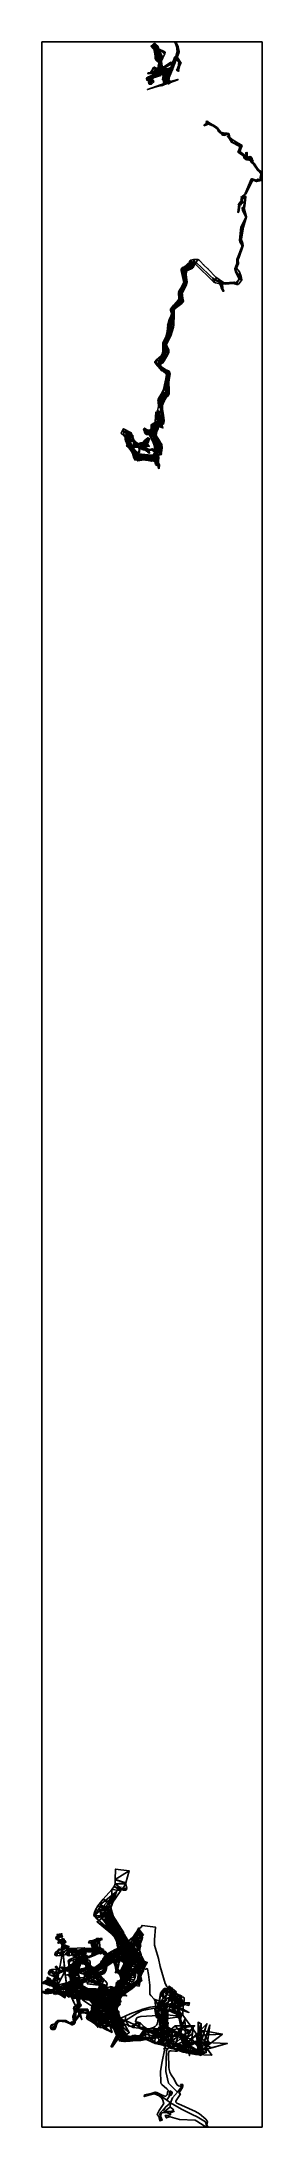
# Model space of a CAD drawing. Extents: x 271818 to 271947, y 5067178 to 5068401.
import ezdxf

# ---------------------------------------------------------------- set-up
doc = ezdxf.new("R2010")
doc.units = 0
for name, color, linetype in [('BBOX', 1, 'CONTINUOUS'), ('CENTERLINE', 4, 'CONTINUOUS'), ('WALLS', 7, 'CONTINUOUS')]:
    doc.layers.add(name, color=color, linetype=linetype)

msp = doc.modelspace()

# ---------------------------------------------------------------- linework, layer by layer
at = {"layer": 'BBOX'}
for p, q in [((271818.41, 5067178.317, 752.271), (271818.41, 5068401.154, 752.271)), ((271947.295, 5068401.154, 1036), (271818.41, 5068401.154, 1036)), ((271818.41, 5067178.317, 1036), (271818.41, 5068401.154, 1036)), ((271947.295, 5068401.154, 752.271), (271818.41, 5068401.154, 752.271)), ((271818.41, 5068401.154, 1036), (271818.41, 5068401.154, 752.271)), ((271947.295, 5068401.154, 1036), (271947.295, 5067178.317, 1036)), ((271947.295, 5068401.154, 1036), (271947.295, 5068401.154, 752.271)), ((271947.295, 5068401.154, 752.271), (271947.295, 5067178.317, 752.271)), ((271818.41, 5067178.317, 752.271), (271947.295, 5067178.317, 752.271)), ((271818.41, 5067178.317, 752.271), (271818.41, 5067178.317, 1036)), ((271818.41, 5067178.317, 1036), (271947.295, 5067178.317, 1036)), ((271947.295, 5067178.317, 752.271), (271947.295, 5067178.317, 1036))]:
    msp.add_line(p, q, dxfattribs=at)
at = {"layer": 'CENTERLINE'}
for p, q in [((271884, 5068400, 1036), (271884.001, 5068400.01, 1036)), ((271884.001, 5068400.01, 1036), (271886.489, 5068397.079, 1034.897)), ((271886.489, 5068397.079, 1034.897), (271884.909, 5068396.331, 1032.099)), ((271884.909, 5068396.331, 1032.099), (271886.125, 5068392.178, 1030.693)), ((271886.125, 5068392.178, 1030.693), (271888.086, 5068389.02, 1029.903)), ((271895.122, 5068388.698, 1009.696), (271896.941, 5068391.626, 1009.843)), ((271897.468, 5068399.001, 1016.864), (271896.392, 5068401.022, 1016.864)), ((271896.941, 5068391.626, 1009.843), (271897.234, 5068392.443, 1014.767)), ((271896.941, 5068391.626, 1009.843), (271899.206, 5068388.977, 1010.524)), ((271897.234, 5068392.443, 1014.767), (271898.008, 5068395.338, 1016.265)), ((271898.008, 5068395.338, 1016.265), (271897.468, 5068399.001, 1016.864)), ((271882.034, 5068379.988, 1025.227), (271879.852, 5068379.708, 1025.227)), ((271886.343, 5068383.279, 1014.79), (271880.811, 5068382.636, 1020.236)), ((271882.034, 5068379.988, 1025.227), (271881.789, 5068378.386, 1025.986)), ((271881.789, 5068378.386, 1025.986), (271881.789, 5068378.386, 1028.086)), ((271884.515, 5068380.692, 1025.516), (271882.034, 5068379.988, 1025.227)), ((271886.343, 5068383.279, 1014.79), (271882.636, 5068383.964, 1015.341)), ((271886.343, 5068383.279, 1014.79), (271884.021, 5068385.91, 1014.513)), ((271887.626, 5068381.82, 1025.516), (271884.515, 5068380.692, 1025.516)), ((271887.56, 5068386.683, 1025.917), (271886.343, 5068383.279, 1014.79)), ((271886.343, 5068383.279, 1014.79), (271890.372, 5068383.225, 1012.369)), ((271888.086, 5068389.02, 1029.903), (271887.56, 5068386.683, 1025.917)), ((271887.56, 5068386.683, 1025.917), (271887.724, 5068385.643, 1026.427)), ((271887.724, 5068385.643, 1026.427), (271887.626, 5068381.82, 1025.516)), ((271887.724, 5068385.643, 1026.427), (271887.975, 5068385.192, 1025.926)), ((271887.724, 5068385.643, 1026.427), (271887.724, 5068385.643, 1034.427)), ((271887.975, 5068385.192, 1025.926), (271894.132, 5068388.693, 1026.546)), ((271888.086, 5068389.02, 1029.903), (271888.561, 5068386.159, 1029.953)), ((271890.372, 5068383.225, 1012.369), (271890.113, 5068380.254, 1012.037)), ((271890.113, 5068380.254, 1012.037), (271891.391, 5068378.738, 1014.922)), ((271890.113, 5068380.254, 1012.037), (271890.575, 5068378.349, 1012.051)), ((271890.372, 5068383.225, 1012.369), (271894.497, 5068385.253, 1010.279)), ((271891.391, 5068378.738, 1014.922), (271890.591, 5068376.532, 1015.047)), ((271891.391, 5068378.738, 1014.922), (271893.124, 5068376.889, 1015.695)), ((271894.497, 5068385.253, 1010.279), (271895.122, 5068388.698, 1009.696)), ((271898.737, 5068387.519, 1012.412), (271897.776, 5068384.351, 1013.086)), ((271899.206, 5068388.977, 1010.524), (271898.737, 5068387.519, 1010.762)), ((271898.737, 5068387.519, 1010.762), (271898.737, 5068387.519, 1012.412)), ((271890.591, 5068376.532, 1015.047), (271887.626, 5068375.55, 1023.402)), ((271914.509, 5068352.518, 990.575), (271913.464, 5068352.101, 990.473)), ((271915.178, 5068353.204, 991.362), (271914.509, 5068352.518, 990.575)), ((271918.417, 5068352.002, 990.87), (271915.178, 5068353.204, 991.362)), ((271920.802, 5068350.599, 991.464), (271918.417, 5068352.002, 990.87)), ((271923.538, 5068347.077, 991.042), (271920.802, 5068350.599, 991.464)), ((271925.452, 5068347.354, 990.666), (271923.538, 5068347.077, 991.042)), ((271927.725, 5068346.992, 989.856), (271925.452, 5068347.354, 990.666)), ((271928.3, 5068344.775, 989.88), (271927.725, 5068346.992, 989.856)), ((271929.538, 5068342.35, 990.262), (271928.3, 5068344.775, 989.88)), ((271935.3, 5068339.789, 990.692), (271929.538, 5068342.35, 990.262)), ((271933.363, 5068336.373, 990.541), (271935.3, 5068339.789, 990.692)), ((271937.105, 5068334.111, 990.924), (271933.363, 5068336.373, 990.541)), ((271938.014, 5068332.065, 990.489), (271937.105, 5068334.111, 990.924)), ((271940.009, 5068333.61, 990.674), (271938.014, 5068332.065, 990.489)), ((271941.027, 5068331.284, 990.59), (271940.009, 5068333.61, 990.674)), ((271941.006, 5068330.706, 983.975), (271941.027, 5068331.284, 990.59)), ((271942.552, 5068329.649, 984.401), (271941.006, 5068330.706, 983.975)), ((271944.883, 5068325.617, 984.254), (271942.552, 5068329.649, 984.401)), ((271937.607, 5068312.201, 985.175), (271941.337, 5068320.633, 981.709)), ((271941.337, 5068320.633, 981.709), (271943.651, 5068319.507, 980.685)), ((271943.651, 5068319.507, 980.685), (271945.21, 5068319.876, 984.317)), ((271946.865, 5068324.12, 984.076), (271944.883, 5068325.617, 984.254)), ((271945.21, 5068319.876, 984.317), (271946.68, 5068320.024, 983.518)), ((271946.354, 5068321.726, 984.166), (271946.865, 5068324.12, 984.076)), ((271946.68, 5068320.024, 983.518), (271946.354, 5068321.726, 984.166)), ((271933.731, 5068305.677, 984.787), (271935.37, 5068307.284, 986.091)), ((271935.567, 5068306.688, 983.282), (271933.731, 5068305.677, 984.787)), ((271935.315, 5068308.672, 980.834), (271934.926, 5068310.395, 981.449)), ((271937.458, 5068310.505, 980.878), (271935.315, 5068308.672, 980.834)), ((271935.315, 5068308.672, 980.834), (271935.475, 5068308.849, 982.83)), ((271935.333, 5068309.834, 986.06), (271937.607, 5068312.201, 985.175)), ((271935.37, 5068307.284, 986.091), (271935.333, 5068309.834, 986.06)), ((271935.475, 5068308.849, 982.83), (271935.567, 5068306.688, 983.282)), ((271936.771, 5068304.524, 980.857), (271937.458, 5068310.505, 980.878)), ((271935.343, 5068292.346, 981.442), (271937.996, 5068298.402, 980.945)), ((271935.793, 5068303.386, 981.031), (271936.771, 5068304.524, 980.857)), ((271937.996, 5068298.402, 980.945), (271935.793, 5068303.386, 981.031)), ((271932.836, 5068273.107, 981.377), (271935.97, 5068281.507, 982.035)), ((271934.584, 5068284.947, 982.132), (271935.343, 5068292.346, 981.442)), ((271935.97, 5068281.507, 982.035), (271934.584, 5068284.947, 982.132)), ((271902.609, 5068267.069, 985.12), (271906.483, 5068268.765, 985.632)), ((271906.483, 5068268.765, 985.632), (271908.514, 5068271.931, 986.094)), ((271908.514, 5068271.931, 986.094), (271919.632, 5068261.396, 985.746)), ((271931.493, 5068268.073, 980.407), (271932.511, 5068270.385, 981.871)), ((271934.28, 5068262.543, 979.426), (271931.493, 5068268.073, 980.407)), ((271932.511, 5068270.385, 981.871), (271933.023, 5068271.367, 981.383)), ((271933.023, 5068271.367, 981.383), (271932.836, 5068273.107, 981.377)), ((271899.679, 5068253.845, 984.632), (271902.258, 5068259.537, 984.752)), ((271902.258, 5068259.537, 984.752), (271902.609, 5068267.069, 985.12)), ((271919.632, 5068261.396, 985.746), (271922.948, 5068260.059, 986.066)), ((271922.948, 5068260.059, 986.066), (271924.239, 5068255.322, 986.023)), ((271922.948, 5068260.059, 986.066), (271924.114, 5068259.363, 979.27)), ((271924.114, 5068259.363, 979.27), (271930.737, 5068259.854, 978.934)), ((271930.737, 5068259.854, 978.934), (271932.16, 5068259.037, 980.024)), ((271932.16, 5068259.037, 980.024), (271934.28, 5068262.543, 979.426)), ((271895.105, 5068241.198, 983.146), (271895.515, 5068244.555, 983.382)), ((271895.515, 5068244.555, 983.382), (271900.875, 5068249.057, 984.13)), ((271900.875, 5068249.057, 984.13), (271899.679, 5068253.845, 984.632)), ((271891.669, 5068228.801, 982.34), (271893.276, 5068234.454, 982.731)), ((271893.276, 5068234.454, 982.731), (271895.105, 5068241.198, 983.146)), ((271889.572, 5068219.028, 980.539), (271889.587, 5068224.163, 981.297)), ((271889.587, 5068224.163, 981.297), (271891.669, 5068228.801, 982.34)), ((271886.609, 5068211.962, 979.867), (271888.852, 5068214.518, 980.387)), ((271889.18, 5068209.456, 979.904), (271886.609, 5068211.962, 979.867)), ((271888.852, 5068214.518, 980.387), (271889.572, 5068219.028, 980.539)), ((271892.368, 5068207.184, 980.343), (271889.18, 5068209.456, 979.904)), ((271890.737, 5068201.735, 979.746), (271892.368, 5068207.184, 980.343)), ((271888.869, 5068191.544, 978.579), (271892.223, 5068195.312, 979.261)), ((271892.223, 5068195.312, 979.261), (271890.737, 5068201.735, 979.746)), ((271887.311, 5068188.455, 978.543), (271888.869, 5068191.544, 978.579)), ((271888.638, 5068183.647, 978.404), (271887.311, 5068188.455, 978.543)), ((271888.121, 5068178.054, 978.011), (271888.638, 5068183.647, 978.404)), ((271869.972, 5068171.378, 976.617), (271867.001, 5068172.75, 977.042)), ((271869.972, 5068171.378, 976.617), (271867.579, 5068168.39, 976.737)), ((271870.586, 5068169.828, 986.584), (271869.972, 5068171.378, 976.617)), ((271880.101, 5068172.259, 978.423), (271878.215, 5068174.302, 979.726)), ((271880.874, 5068171.903, 977.791), (271880.101, 5068172.259, 978.423)), ((271883.543, 5068172.147, 978.395), (271880.874, 5068171.903, 977.791)), ((271883.543, 5068172.147, 978.395), (271885.042, 5068176.014, 977.679)), ((271883.974, 5068170.3, 977.126), (271883.543, 5068172.147, 978.395)), ((271886.752, 5068166.089, 976.835), (271883.974, 5068170.3, 977.126)), ((271885.042, 5068176.014, 977.679), (271886.103, 5068177.354, 977.772)), ((271886.103, 5068177.354, 977.772), (271888.121, 5068178.054, 978.011)), ((271867.579, 5068168.39, 976.737), (271869.512, 5068164.617, 976.855)), ((271869.512, 5068164.617, 976.855), (271872.215, 5068160.442, 976.341)), ((271871.077, 5068170.229, 986.944), (271870.586, 5068169.828, 986.584)), ((271872.115, 5068167.267, 997.147), (271871.077, 5068170.229, 986.944)), ((271872.215, 5068167.362, 997.195), (271872.115, 5068167.267, 997.147)), ((271872.597, 5068165.67, 997.16), (271872.215, 5068167.362, 997.195)), ((271872.215, 5068160.442, 976.341), (271874.575, 5068157.813, 975.852)), ((271873.7, 5068165.569, 1008.136), (271872.419, 5068166.933, 1008.733)), ((271873.165, 5068164.975, 996.916), (271872.597, 5068165.67, 997.16)), ((271873.814, 5068164.772, 1007.732), (271873.165, 5068164.975, 996.916)), ((271873.165, 5068164.975, 996.916), (271875.295, 5068163.55, 995.891)), ((271873.814, 5068164.772, 1007.732), (271873.7, 5068165.569, 1008.136)), ((271876.471, 5068165.425, 1006.978), (271873.814, 5068164.772, 1007.732)), ((271875.295, 5068163.55, 995.891), (271875.824, 5068162.293, 1003.093)), ((271875.726, 5068163.26, 1012.746), (271875.338, 5068160.341, 1012.746)), ((271878.121, 5068162.619, 1012.595), (271875.726, 5068163.26, 1012.746)), ((271878.387, 5068164.803, 1008.175), (271876.471, 5068165.425, 1006.978)), ((271877.495, 5068163.455, 1012.453), (271878.387, 5068164.803, 1008.175)), ((271878.121, 5068162.619, 1012.595), (271877.495, 5068163.455, 1012.453)), ((271879.61, 5068162.13, 1014.883), (271878.121, 5068162.619, 1012.595)), ((271878.387, 5068164.803, 1008.175), (271880.787, 5068164.107, 1008.415)), ((271880.163, 5068161.744, 1016.648), (271879.61, 5068162.13, 1014.883)), ((271880.337, 5068161.447, 1018.436), (271880.163, 5068161.744, 1016.648)), ((271881.905, 5068161.892, 1019.118), (271880.337, 5068161.447, 1018.436)), ((271881.905, 5068161.892, 1019.118), (271881.135, 5068161.59, 1018.467)), ((271882.956, 5068162.209, 1018.203), (271881.905, 5068161.892, 1019.118)), ((271883.345, 5068161.933, 1018.686), (271882.956, 5068162.209, 1018.203)), ((271884.047, 5068161.66, 1019.748), (271883.345, 5068161.933, 1018.686)), ((271885.001, 5068161.01, 1021), (271884.047, 5068161.66, 1019.748)), ((271884.133, 5068156.868, 976.195), (271885.537, 5068160.817, 976.305)), ((271885, 5068161, 1021), (271885.001, 5068161.01, 1021)), ((271885.537, 5068160.817, 976.305), (271886.752, 5068166.089, 976.835)), ((271874.575, 5068157.813, 975.852), (271878.433, 5068157.362, 975.491)), ((271878.433, 5068157.362, 975.491), (271882.553, 5068157.183, 975.693)), ((271884.263, 5068156.911, 961.947), (271882.358, 5068157.074, 961.947)), ((271882.553, 5068157.183, 975.693), (271884.133, 5068156.868, 976.195)), ((271884.133, 5068156.868, 976.195), (271884.263, 5068156.911, 963.047)), ((271884.263, 5068156.911, 963.047), (271885.417, 5068156.778, 959.515)), ((271884.263, 5068156.911, 963.047), (271884.263, 5068156.911, 961.947)), ((271885.417, 5068156.778, 959.515), (271885.767, 5068156.307, 959.587)), ((271885.767, 5068156.307, 959.587), (271886.493, 5068155.948, 950.149)), ((271855.474, 5067307.033, 809.904), (271862.114, 5067316.51, 810.511)), ((271862.114, 5067316.51, 810.511), (271861.87, 5067315.774, 812.079)), ((271862.114, 5067316.51, 810.511), (271864.633, 5067319.118, 808.107)), ((271855.348, 5067302.281, 809.32), (271855.474, 5067307.033, 809.904)), ((271864.091, 5067290.673, 805.966), (271855.348, 5067302.281, 809.32)), ((271829.021, 5067290.387, 907.058), (271827.514, 5067289.758, 905.902)), ((271829, 5067291, 908), (271829.001, 5067291.01, 908)), ((271829.001, 5067291.01, 908), (271829.021, 5067290.387, 907.058)), ((271859.115, 5067295.355, 796.789), (271856.829, 5067299.168, 796.235)), ((271856.829, 5067299.168, 796.235), (271856.829, 5067299.168, 786.235)), ((271863.48, 5067291.416, 797.283), (271859.115, 5067295.355, 796.789)), ((271866.123, 5067283.442, 795.695), (271863.48, 5067291.416, 797.283)), ((271865.234, 5067286.93, 805.247), (271864.091, 5067290.673, 805.966)), ((271871.761, 5067286.099, 771.087), (271873.463, 5067290.408, 770.361)), ((271873.463, 5067290.408, 770.361), (271874.142, 5067292.127, 770.284)), ((271874.142, 5067292.127, 770.284), (271876.033, 5067293.488, 770.32)), ((271828.2, 5067280.453, 884.833), (271826.367, 5067280.046, 883.049)), ((271827.514, 5067289.758, 905.902), (271827.259, 5067289.011, 903.646)), ((271827.259, 5067289.011, 903.646), (271829.128, 5067287.659, 903.318)), ((271829.216, 5067287.562, 899.37), (271827.922, 5067286.952, 899.37)), ((271831.906, 5067281.497, 887.314), (271828.2, 5067280.453, 884.833)), ((271828.2, 5067280.453, 884.833), (271828.25, 5067280.553, 894.005)), ((271830.405, 5067286.658, 893.672), (271828.224, 5067286.894, 895.461)), ((271829.128, 5067287.659, 903.318), (271829.216, 5067287.562, 899.37)), ((271829.216, 5067287.562, 899.37), (271830.237, 5067288.42, 899.885)), ((271829.216, 5067287.562, 899.37), (271831.207, 5067288.23, 899.37)), ((271831.604, 5067284.084, 889.637), (271829.789, 5067283.026, 889.637)), ((271830.237, 5067288.42, 899.885), (271830.405, 5067286.658, 893.672)), ((271830.405, 5067286.658, 893.672), (271830.373, 5067285.969, 893.683)), ((271830.373, 5067285.969, 893.683), (271831.604, 5067284.084, 889.637)), ((271830.405, 5067286.658, 893.672), (271832.099, 5067287.057, 893.672)), ((271831.604, 5067284.084, 889.637), (271832.727, 5067283.589, 889.311)), ((271831.604, 5067284.084, 889.637), (271834.047, 5067282.343, 889.637)), ((271833.262, 5067282.125, 886.687), (271831.906, 5067281.497, 887.314)), ((271834.24, 5067279.682, 887.247), (271832.458, 5067280.539, 892.71)), ((271832.727, 5067283.589, 889.311), (271832.944, 5067283.308, 886.574)), ((271832.944, 5067283.308, 886.574), (271833.262, 5067282.125, 886.687)), ((271833.262, 5067282.125, 886.687), (271835.897, 5067281.157, 885.42)), ((271833.262, 5067282.125, 886.687), (271834.24, 5067279.682, 887.247)), ((271836.861, 5067281.313, 878.762), (271834.503, 5067282.183, 880.759)), ((271834.503, 5067282.183, 880.759), (271834.503, 5067282.183, 884.959)), ((271835.897, 5067281.157, 885.42), (271842.741, 5067282.868, 887.297)), ((271835.897, 5067281.157, 885.42), (271836.993, 5067279.008, 883.654)), ((271839.777, 5067279.672, 881.249), (271836.861, 5067281.313, 878.862)), ((271836.861, 5067281.313, 878.862), (271836.861, 5067281.313, 878.762)), ((271836.861, 5067281.313, 878.762), (271840.13, 5067280.925, 875.297)), ((271836.993, 5067279.008, 883.654), (271837.953, 5067279.514, 882.738)), ((271837.953, 5067279.514, 882.738), (271839.777, 5067279.672, 881.249)), ((271841.562, 5067278.447, 857.816), (271838.552, 5067276.976, 857.816)), ((271839.777, 5067279.672, 881.249), (271843.852, 5067280.415, 881.641)), ((271840.13, 5067280.925, 875.297), (271841.201, 5067281.031, 875.025)), ((271841.562, 5067278.447, 857.816), (271841.102, 5067277.034, 855.695)), ((271841.201, 5067281.031, 875.025), (271844.064, 5067281.584, 875.31)), ((271845.08, 5067278.43, 865.223), (271841.562, 5067278.447, 857.816)), ((271844.064, 5067281.584, 875.31), (271845.129, 5067281.976, 875.205)), ((271849.709, 5067282.219, 793.695), (271844.209, 5067282.518, 792.116)), ((271845.651, 5067277.887, 865.086), (271845.08, 5067278.43, 865.223)), ((271845.129, 5067281.976, 875.205), (271845.883, 5067281.407, 874.876)), ((271848.787, 5067279.26, 865.946), (271845.651, 5067277.887, 865.086)), ((271845.883, 5067281.407, 874.876), (271848.169, 5067281.217, 871.37)), ((271848.126, 5067286.546, 879.199), (271848.321, 5067287.063, 881.09)), ((271848.422, 5067284.389, 877.313), (271848.126, 5067286.546, 879.199)), ((271848.169, 5067281.217, 871.37), (271849.269, 5067281.907, 871.311)), ((271848.321, 5067287.063, 881.09), (271852.701, 5067288.498, 884.757)), ((271849.269, 5067281.907, 871.311), (271848.422, 5067284.389, 877.313)), ((271850.354, 5067280.371, 867.489), (271848.54, 5067279.099, 866.912)), ((271848.54, 5067279.099, 866.912), (271848.787, 5067279.26, 865.946)), ((271849.269, 5067281.907, 871.311), (271850.354, 5067280.371, 867.489)), ((271850.584, 5067281.958, 794.193), (271849.709, 5067282.219, 793.695)), ((271850.354, 5067280.371, 867.489), (271852.215, 5067281.102, 868.888)), ((271853.674, 5067281.451, 795.464), (271850.584, 5067281.958, 794.193)), ((271861.379, 5067276.192, 794.698), (271853.674, 5067281.451, 795.464)), ((271855.292, 5067275.313, 777.399), (271860.15, 5067279.439, 775.762)), ((271860.15, 5067279.439, 775.762), (271870.436, 5067278.997, 773.157)), ((271864.956, 5067278.296, 797.837), (271862.413, 5067272.251, 796.467)), ((271866.048, 5067280.594, 797.301), (271864.956, 5067278.296, 797.837)), ((271872.857, 5067277.841, 800.836), (271865.234, 5067286.93, 805.247)), ((271866.123, 5067283.442, 795.695), (271866.048, 5067280.594, 797.301)), ((271866.048, 5067280.594, 797.301), (271874.144, 5067279.813, 799.481)), ((271866.048, 5067280.594, 797.301), (271872.857, 5067277.841, 800.836)), ((271867.117, 5067283.681, 796.012), (271866.123, 5067283.442, 795.695)), ((271870.912, 5067278.9, 794.157), (271867.117, 5067283.681, 796.012)), ((271868.125, 5067273.985, 792.167), (271870.912, 5067278.9, 794.157)), ((271870.436, 5067278.997, 773.157), (271873.44, 5067281.594, 771.238)), ((271870.436, 5067278.997, 773.157), (271873.028, 5067276.739, 772.157)), ((271873.44, 5067281.594, 771.238), (271871.761, 5067286.099, 771.087)), ((271874.144, 5067279.813, 799.481), (271875.03, 5067273.064, 801.355)), ((271823.237, 5067263.405, 820.7), (271822.487, 5067265.371, 822.056)), ((271825.704, 5067268.469, 832.049), (271822.732, 5067269.186, 833.932)), ((271825.704, 5067268.469, 832.049), (271827.856, 5067270.879, 832.856)), ((271832.53, 5067270.509, 833.685), (271825.704, 5067268.469, 832.049)), ((271825.704, 5067268.469, 832.049), (271827.1, 5067269.646, 831.366)), ((271825.704, 5067268.469, 832.049), (271827.243, 5067266.047, 831.71)), ((271827.1, 5067269.646, 831.366), (271826.481, 5067270.26, 821.404)), ((271827.856, 5067270.879, 832.856), (271827.237, 5067271.493, 842.818)), ((271827.243, 5067266.047, 831.71), (271827.243, 5067266.047, 830.24)), ((271832.53, 5067270.509, 833.685), (271830.189, 5067271.93, 838.257)), ((271834.945, 5067271.973, 833.39), (271832.53, 5067270.509, 833.685)), ((271839.255, 5067277.549, 846.829), (271834.914, 5067275.774, 846.829)), ((271836.322, 5067274.206, 835.986), (271834.945, 5067271.973, 833.39)), ((271834.945, 5067271.973, 833.39), (271836.395, 5067270.594, 829.72)), ((271835.859, 5067268.485, 829.384), (271835.589, 5067266.931, 827.053)), ((271835.589, 5067266.931, 827.053), (271835.914, 5067268.038, 825.329)), ((271836.395, 5067270.594, 829.72), (271835.859, 5067268.485, 829.384)), ((271835.914, 5067268.038, 825.329), (271836.298, 5067264.411, 824.031)), ((271836.322, 5067274.206, 835.986), (271836.073, 5067271.216, 835.986)), ((271839.255, 5067277.549, 846.829), (271836.322, 5067274.206, 835.986)), ((271836.386, 5067266.16, 783.033), (271836.697, 5067270.071, 782.758)), ((271839.408, 5067259.997, 783.248), (271836.386, 5067266.16, 783.033)), ((271836.697, 5067270.071, 782.758), (271838.118, 5067272.704, 782.837)), ((271847.143, 5067270.704, 779.243), (271836.697, 5067270.071, 782.758)), ((271838.118, 5067272.704, 782.837), (271840.64, 5067275.421, 782.009)), ((271841.102, 5067277.034, 855.695), (271839.255, 5067277.549, 846.829)), ((271846.523, 5067265.693, 779.979), (271839.622, 5067263.477, 782.129)), ((271840.64, 5067275.421, 782.009), (271844.82, 5067276.094, 779.679)), ((271844.82, 5067276.094, 779.679), (271845.63, 5067273.735, 779.568)), ((271845.63, 5067273.735, 779.568), (271847.143, 5067270.704, 779.243)), ((271846.523, 5067265.693, 779.979), (271849.298, 5067270.751, 777.936)), ((271847.143, 5067270.704, 779.243), (271846.523, 5067265.693, 779.979)), ((271846.523, 5067265.693, 779.979), (271854.212, 5067269.091, 778.722)), ((271853.588, 5067262.254, 780.171), (271846.523, 5067265.693, 779.979)), ((271849.298, 5067270.751, 777.936), (271854.614, 5067273.257, 777.535)), ((271854.212, 5067269.091, 778.722), (271855.366, 5067272.285, 777.876)), ((271854.614, 5067273.257, 777.535), (271855.292, 5067275.313, 777.399)), ((271855.366, 5067272.285, 777.876), (271854.752, 5067273.125, 777.517)), ((271862.472, 5067269.436, 792.592), (271861.379, 5067276.192, 794.698)), ((271862.413, 5067272.251, 796.467), (271862.472, 5067269.436, 792.592)), ((271866.439, 5067269.651, 789.193), (271868.125, 5067273.985, 792.167)), ((271866.626, 5067264.663, 787.267), (271866.439, 5067269.651, 789.193)), ((271866.458, 5067264.087, 804.399), (271870.983, 5067267.882, 803.273)), ((271868.034, 5067258.949, 807.742), (271876.238, 5067265.355, 818.25)), ((271868.125, 5067273.985, 792.167), (271870.591, 5067271.615, 792.167)), ((271870.983, 5067267.882, 803.273), (271870.988, 5067267.86, 803.012)), ((271870.988, 5067267.86, 803.012), (271873.166, 5067272.284, 802.589)), ((271873.028, 5067276.739, 772.157), (271879.079, 5067273.223, 769.978)), ((271875.807, 5067267.919, 800.661), (271874.896, 5067264.127, 800.716)), ((271875.03, 5067273.064, 801.355), (271875.807, 5067267.919, 800.661)), ((271820.471, 5067257.502, 817.812), (271818.507, 5067257.846, 818.124)), ((271821.142, 5067263.333, 819.941), (271819.15, 5067262.895, 819.979)), ((271821.795, 5067257.759, 817.273), (271820.471, 5067257.502, 817.812)), ((271821.795, 5067257.759, 817.273), (271821.088, 5067259.051, 817.301)), ((271823.237, 5067263.405, 820.7), (271821.142, 5067263.333, 819.941)), ((271823.237, 5067263.405, 820.7), (271821.245, 5067263.231, 820.641)), ((271823.508, 5067257.585, 817.636), (271821.795, 5067257.759, 817.273)), ((271824.112, 5067262.466, 820.359), (271823.237, 5067263.405, 820.7)), ((271826.694, 5067259.009, 818.837), (271823.508, 5067257.585, 817.636)), ((271825.444, 5067261.515, 820.256), (271824.112, 5067262.466, 820.359)), ((271825.964, 5067257.033, 812.43), (271824.128, 5067257.813, 811.628)), ((271826.889, 5067260.168, 819.441), (271825.444, 5067261.515, 820.256)), ((271827.87, 5067257.406, 811.873), (271825.964, 5067257.033, 812.43)), ((271826.889, 5067260.168, 819.441), (271826.694, 5067259.009, 818.837)), ((271832.913, 5067260.816, 819.081), (271826.889, 5067260.168, 819.441)), ((271831.238, 5067256.031, 811.323), (271827.87, 5067257.406, 811.873)), ((271834.471, 5067256.131, 810.749), (271830.534, 5067257.707, 811.038)), ((271830.534, 5067257.707, 811.038), (271831.238, 5067256.031, 811.323)), ((271831.238, 5067256.031, 811.323), (271830.753, 5067256.754, 812.989)), ((271830.753, 5067256.754, 812.989), (271832.841, 5067256.53, 812.968)), ((271832.954, 5067257.794, 813.378), (271830.866, 5067258.012, 813.399)), ((271832.913, 5067260.816, 819.081), (271832.213, 5067259.097, 818.784)), ((271832.213, 5067259.097, 818.784), (271832.954, 5067257.794, 813.378)), ((271836.461, 5067262.443, 823.18), (271832.913, 5067260.816, 819.081)), ((271832.954, 5067257.794, 813.378), (271834.807, 5067256.717, 812.796)), ((271836.175, 5067256.518, 808.651), (271834.471, 5067256.131, 810.749)), ((271834.807, 5067256.717, 812.796), (271836.639, 5067255.479, 812.509)), ((271837.648, 5067254.496, 807.265), (271836.175, 5067256.518, 808.651)), ((271836.298, 5067264.411, 824.031), (271836.461, 5067262.443, 823.18)), ((271836.639, 5067255.479, 812.509), (271839.225, 5067256.437, 812.403)), ((271836.639, 5067255.479, 812.509), (271837.969, 5067254.658, 811.076)), ((271839.559, 5067253.922, 805.842), (271837.648, 5067254.496, 807.265)), ((271837.969, 5067254.658, 811.076), (271840.596, 5067255.19, 811.114)), ((271839.622, 5067263.477, 782.129), (271839.408, 5067259.997, 783.248)), ((271839.408, 5067259.997, 783.248), (271844.739, 5067258.502, 786.191)), ((271840.481, 5067250.922, 804.059), (271839.559, 5067253.922, 805.842)), ((271840.596, 5067255.19, 811.114), (271847.151, 5067255.446, 810.157)), ((271844.739, 5067258.502, 786.191), (271849.853, 5067257.614, 784.703)), ((271847.151, 5067255.446, 810.157), (271849.753, 5067255.106, 808.744)), ((271858.897, 5067256.997, 783.613), (271848.659, 5067255.11, 783.54)), ((271849.753, 5067255.106, 808.744), (271851.414, 5067255.28, 808.721)), ((271849.753, 5067255.106, 808.744), (271851.614, 5067250.875, 806.589)), ((271849.853, 5067257.614, 784.703), (271858.797, 5067259.149, 785.005)), ((271849.853, 5067257.614, 784.703), (271853.559, 5067259.144, 779.26)), ((271851.414, 5067255.28, 808.721), (271856.762, 5067255.935, 804.167)), ((271858.897, 5067256.997, 781.113), (271851.683, 5067253.611, 780.402)), ((271852.75, 5067259.054, 778.828), (271853.588, 5067262.254, 780.171)), ((271853.939, 5067254.919, 777.651), (271852.75, 5067259.054, 778.828)), ((271855.588, 5067250.847, 775.982), (271853.939, 5067254.919, 777.651)), ((271856.762, 5067255.935, 804.167), (271864.955, 5067256.794, 805.179)), ((271856.762, 5067255.935, 804.167), (271861.282, 5067255.934, 804.507)), ((271856.762, 5067255.935, 804.167), (271859.815, 5067241.556, 804.167)), ((271861.39, 5067258.468, 785), (271858.897, 5067256.997, 783.613)), ((271858.897, 5067256.997, 783.613), (271858.897, 5067256.997, 781.113)), ((271862.145, 5067255.616, 786.572), (271860.104, 5067252.253, 786.04)), ((271861.282, 5067255.934, 804.507), (271861.554, 5067259.024, 805.993)), ((271861.282, 5067255.934, 804.507), (271864.094, 5067252.521, 805.81)), ((271861.355, 5067252.181, 789.636), (271862.145, 5067255.616, 786.572)), ((271864.119, 5067256.602, 786.894), (271861.39, 5067258.468, 785)), ((271861.554, 5067259.024, 805.993), (271862.403, 5067260.171, 805.682)), ((271862.145, 5067255.616, 786.572), (271864.119, 5067256.602, 786.894)), ((271862.403, 5067260.171, 805.682), (271863.844, 5067262.082, 803.987)), ((271863.844, 5067262.082, 803.987), (271866.458, 5067264.087, 804.399)), ((271864.119, 5067256.602, 786.894), (271864.686, 5067261.115, 785.835)), ((271864.686, 5067261.115, 785.835), (271866.626, 5067264.663, 787.267)), ((271864.955, 5067256.794, 805.179), (271868.034, 5067258.949, 807.742)), ((271891.392, 5067256.193, 765.601), (271888.915, 5067258.342, 762.11)), ((271896.103, 5067254.756, 766.461), (271891.392, 5067256.193, 765.601)), ((271898.509, 5067248.784, 765.01), (271896.103, 5067254.756, 766.461)), ((271837.347, 5067243.293, 794.787), (271836.997, 5067240.385, 792.894)), ((271837.175, 5067248.151, 802.692), (271838.866, 5067249.658, 803.431)), ((271840.219, 5067246.659, 801.946), (271837.175, 5067248.151, 802.692)), ((271838.104, 5067246.789, 796.526), (271837.347, 5067243.293, 794.787)), ((271837.636, 5067240.714, 790.075), (271839.222, 5067242.456, 789.306)), ((271839.494, 5067247.314, 798.645), (271838.104, 5067246.789, 796.526)), ((271838.866, 5067249.658, 803.431), (271840.481, 5067250.922, 804.059)), ((271839.222, 5067242.456, 789.306), (271840.869, 5067245.597, 787.58)), ((271839.726, 5067250.135, 798.964), (271839.494, 5067247.314, 798.645)), ((271840.481, 5067250.922, 804.059), (271839.726, 5067250.135, 798.964)), ((271844.777, 5067247.266, 801.899), (271840.219, 5067246.659, 801.946)), ((271840.869, 5067245.597, 787.58), (271845.343, 5067245.132, 787.193)), ((271846.912, 5067243.995, 801.322), (271844.777, 5067247.266, 801.899)), ((271845.343, 5067245.132, 787.193), (271845.583, 5067245.561, 786.831)), ((271845.583, 5067245.561, 786.831), (271847.411, 5067245.446, 786.703)), ((271847.074, 5067242.998, 800.276), (271845.761, 5067245.233, 800.719)), ((271850.305, 5067241.932, 800.014), (271846.912, 5067243.995, 801.322)), ((271850.305, 5067241.932, 800.014), (271847.074, 5067242.998, 800.276)), ((271847.411, 5067245.446, 786.703), (271848.618, 5067247.121, 785.998)), ((271848.618, 5067247.121, 785.998), (271850.599, 5067245.633, 785.519)), ((271850.629, 5067250.442, 804.785), (271850.042, 5067247.06, 801.985)), ((271850.042, 5067247.06, 801.985), (271850.305, 5067241.932, 800.014)), ((271850.305, 5067241.932, 800.014), (271852.871, 5067245.63, 801.468)), ((271853.185, 5067239.482, 798.81), (271850.305, 5067241.932, 800.014)), ((271850.599, 5067245.633, 785.519), (271851.822, 5067246.862, 784.782)), ((271851.614, 5067250.875, 806.589), (271850.629, 5067250.442, 804.785)), ((271851.822, 5067246.862, 784.782), (271852.191, 5067248.289, 784.799)), ((271852.191, 5067248.289, 784.799), (271854.385, 5067247.625, 784.283)), ((271854.385, 5067247.625, 784.283), (271858.884, 5067247.915, 774.064)), ((271858.884, 5067247.915, 774.064), (271855.588, 5067250.847, 775.982)), ((271856.743, 5067245.347, 787.908), (271856.837, 5067247.219, 790.377)), ((271859.232, 5067243.334, 788.341), (271856.743, 5067245.347, 787.908)), ((271856.837, 5067247.219, 790.377), (271857.398, 5067249.939, 790.503)), ((271859.32, 5067243.11, 793.635), (271857.18, 5067240.858, 797.718)), ((271857.398, 5067249.939, 790.503), (271861.355, 5067252.181, 789.636)), ((271858.884, 5067247.915, 774.064), (271860.07, 5067244.815, 774.389)), ((271860.306, 5067241.952, 787.655), (271859.232, 5067243.334, 788.341)), ((271860.306, 5067241.952, 787.655), (271859.32, 5067243.11, 793.635)), ((271860.104, 5067252.253, 786.04), (271859.924, 5067248.993, 783.478)), ((271859.924, 5067248.993, 783.478), (271859.924, 5067248.993, 773.528)), ((271860.07, 5067244.815, 774.389), (271862.196, 5067243.065, 773.786)), ((271862.843, 5067241.597, 789.431), (271860.306, 5067241.952, 787.655)), ((271860.306, 5067241.952, 787.655), (271861.15, 5067240.155, 787.405)), ((271862.196, 5067243.065, 773.786), (271862.737, 5067240.451, 774.432)), ((271867.358, 5067240.912, 791.465), (271862.843, 5067241.597, 789.431)), ((271862.843, 5067241.597, 789.431), (271865.285, 5067240.963, 790.882)), ((271867.358, 5067240.912, 791.465), (271874.21, 5067245.191, 792.745)), ((271874.994, 5067237.464, 789.649), (271867.358, 5067240.912, 791.465)), ((271874.21, 5067245.191, 792.745), (271877.157, 5067246.803, 792.768)), ((271877.157, 5067246.803, 792.768), (271885.416, 5067248.362, 793.047)), ((271885.416, 5067248.362, 793.047), (271889.287, 5067249.043, 793.437)), ((271889.287, 5067249.043, 793.437), (271893.83, 5067248.891, 793.707)), ((271890.458, 5067246.151, 768.056), (271892.014, 5067250.483, 766.56)), ((271890.62, 5067245.28, 770.849), (271890.458, 5067246.151, 768.056)), ((271892.143, 5067242.162, 769.853), (271890.62, 5067245.28, 770.849)), ((271891.313, 5067237.485, 772.857), (271892.143, 5067242.162, 769.853)), ((271892.014, 5067250.483, 766.56), (271898.509, 5067248.784, 765.01)), ((271892.143, 5067242.162, 769.853), (271892.127, 5067246.022, 769.853)), ((271892.143, 5067242.162, 769.853), (271900.045, 5067243.278, 771.376)), ((271893.83, 5067248.891, 793.707), (271895.829, 5067247.685, 793.861)), ((271895.829, 5067247.685, 793.861), (271899.456, 5067251.124, 793.991)), ((271895.829, 5067247.685, 793.861), (271898.443, 5067244.15, 795.584)), ((271898.509, 5067248.784, 765.01), (271897.938, 5067247.708, 765.578)), ((271897.938, 5067247.708, 765.578), (271898.467, 5067243.814, 765.019)), ((271898.443, 5067244.15, 795.584), (271899.306, 5067239.253, 799.983)), ((271898.467, 5067243.814, 765.019), (271899.518, 5067241.573, 762.544)), ((271899.456, 5067251.124, 793.991), (271900.626, 5067251.218, 794.324)), ((271900.626, 5067251.218, 794.324), (271904.635, 5067250.639, 795.395)), ((271828.004, 5067240.695, 791.13), (271825.228, 5067236.79, 792.157)), ((271832.373, 5067240.404, 791.567), (271828.004, 5067240.695, 791.13)), ((271834.987, 5067239.477, 790.793), (271832.373, 5067240.404, 791.567)), ((271836.188, 5067238.429, 789.956), (271834.987, 5067239.477, 790.793)), ((271836.188, 5067238.429, 789.956), (271837.636, 5067240.714, 790.075)), ((271837.617, 5067240.225, 793.009), (271836.188, 5067238.429, 789.956)), ((271836.997, 5067240.385, 792.894), (271837.617, 5067240.225, 793.009)), ((271857.18, 5067240.858, 797.718), (271853.185, 5067239.482, 798.81)), ((271861.15, 5067240.155, 787.405), (271863.694, 5067238.334, 785.724)), ((271862.737, 5067240.451, 774.432), (271862.829, 5067237.25, 773.05)), ((271862.829, 5067237.25, 773.05), (271864.175, 5067233.483, 775.317)), ((271863.694, 5067238.334, 785.724), (271863.483, 5067236.705, 784.428)), ((271863.483, 5067236.705, 784.428), (271864.876, 5067234.499, 781.364)), ((271864.876, 5067234.499, 781.364), (271864.175, 5067233.483, 775.317)), ((271864.175, 5067233.483, 775.317), (271864.663, 5067231.235, 775.259)), ((271864.663, 5067231.235, 775.259), (271866.737, 5067230.327, 774.62)), ((271866.737, 5067230.327, 774.62), (271870.48, 5067230.756, 773.417)), ((271870.48, 5067230.756, 773.417), (271871.434, 5067229.918, 773.73)), ((271871.434, 5067229.918, 773.73), (271875.932, 5067230.267, 773.199)), ((271879.265, 5067235.858, 787.91), (271874.994, 5067237.464, 789.649)), ((271875.932, 5067230.267, 773.199), (271879.131, 5067231.117, 773.945)), ((271879.131, 5067231.117, 773.945), (271887.607, 5067231.05, 775.456)), ((271888.768, 5067233.721, 784.226), (271879.265, 5067235.858, 787.91)), ((271887.607, 5067231.05, 775.456), (271888.283, 5067233.772, 774.329)), ((271887.607, 5067231.05, 775.456), (271893.242, 5067228.113, 772.017)), ((271888.283, 5067233.772, 774.329), (271891.578, 5067233.44, 773.822)), ((271893.242, 5067228.113, 772.017), (271888.768, 5067233.721, 784.226)), ((271891.578, 5067233.44, 773.822), (271891.313, 5067237.485, 772.857)), ((271891.578, 5067233.44, 773.822), (271896.669, 5067227.794, 771.025)), ((271903.106, 5067230.596, 762.674), (271898.295, 5067234.048, 752.271)), ((271900.234, 5067235.783, 800.514), (271898.999, 5067231.334, 804.657)), ((271898.999, 5067231.334, 804.657), (271900.911, 5067228.388, 805.539)), ((271899.306, 5067239.253, 799.983), (271900.234, 5067235.783, 800.514)), ((271900.234, 5067235.783, 800.514), (271904.614, 5067234.376, 800.514)), ((271906.068, 5067230.182, 763.528), (271903.106, 5067230.596, 762.674)), ((271911.594, 5067223.17, 763.996), (271906.068, 5067230.182, 763.528)), ((271903.877, 5067227.035, 805.8), (271890.319, 5067224.305, 804.894)), ((271891.341, 5067223.254, 801.701), (271890.91, 5067211.008, 801.23)), ((271892.56, 5067224.931, 802.339), (271891.341, 5067223.254, 801.701)), ((271900.911, 5067228.388, 805.539), (271892.56, 5067224.931, 802.339)), ((271892.56, 5067224.931, 802.339), (271897.343, 5067223.693, 802.324)), ((271896.669, 5067227.794, 771.025), (271902.329, 5067225.603, 767.744)), ((271900.911, 5067228.388, 805.539), (271903.877, 5067227.035, 805.8)), ((271902.329, 5067225.603, 767.744), (271909.831, 5067223.171, 765.272)), ((271909.831, 5067223.171, 765.272), (271911.594, 5067223.17, 763.996)), ((271911.594, 5067223.17, 763.996), (271910.157, 5067228.234, 764.549)), ((271911.594, 5067223.17, 763.996), (271914.602, 5067222.136, 764.432)), ((271914.602, 5067222.136, 764.432), (271914.56, 5067223.078, 764.765)), ((271890.91, 5067211.008, 801.23), (271892.481, 5067204.199, 800.409)), ((271892.481, 5067204.199, 800.409), (271895.244, 5067201.434, 799.564)), ((271885.098, 5067198.499, 803.322), (271882.935, 5067197.729, 803.451)), ((271886.939, 5067197.56, 802.521), (271885.098, 5067198.499, 803.322)), ((271891.432, 5067194.295, 798.5), (271886.939, 5067197.56, 802.521)), ((271893.623, 5067192.672, 795.999), (271890.712, 5067190.052, 797.177)), ((271891.432, 5067194.295, 798.5), (271893.092, 5067196.665, 799.611)), ((271893.623, 5067192.672, 795.999), (271891.432, 5067194.295, 798.5)), ((271893.623, 5067192.672, 795.999), (271893.47, 5067190.377, 795.999)), ((271894.825, 5067195.572, 797.812), (271893.623, 5067192.672, 795.999)), ((271893.623, 5067192.672, 795.999), (271900.095, 5067189.008, 793.025)), ((271897.746, 5067198.93, 798.799), (271894.825, 5067195.572, 797.812)), ((271895.244, 5067201.434, 799.564), (271897.746, 5067198.93, 798.799)), ((271897.746, 5067198.93, 798.799), (271900.371, 5067202.169, 799.414)), ((271887.683, 5067186.806, 796.64), (271887.421, 5067186.105, 796.24)), ((271887.421, 5067186.105, 796.24), (271888.109, 5067182.456, 794.763)), ((271890.712, 5067190.052, 797.177), (271887.683, 5067186.806, 796.64)), ((271890.712, 5067190.052, 797.177), (271889.74, 5067188.503, 796.898)), ((271889.74, 5067188.503, 796.898), (271889.978, 5067187.643, 796.512)), ((271889.978, 5067187.643, 796.512), (271893.226, 5067186.674, 794.586)), ((271893.226, 5067186.674, 794.586), (271896.045, 5067187.699, 794.534)), ((271900.095, 5067189.008, 793.025), (271906.28, 5067185.855, 790.332)), ((271906.28, 5067185.855, 790.332), (271909.352, 5067184.421, 790.381)), ((271909.352, 5067184.421, 790.381), (271914.224, 5067181.492, 789.844)), ((271914.224, 5067181.492, 789.844), (271914.861, 5067179.061, 789.54))]:
    msp.add_line(p, q, dxfattribs=at)
at = {"layer": 'SPLAY_SHOTS'}
for p, q in [((271915.178, 5068353.204, 991.362), (271915.737, 5068354.353, 991.429)), ((271914.509, 5068352.518, 990.575), (271913.881, 5068352.263, 990.52)), ((271915.178, 5068353.204, 991.362), (271915.087, 5068353.072, 991.365)), ((271915.178, 5068353.204, 991.362), (271915.3, 5068353.232, 992.535)), ((271915.178, 5068353.204, 991.362), (271915.418, 5068353.117, 990.615)), ((271918.417, 5068352.002, 990.87), (271918.377, 5068351.847, 990.862)), ((271918.417, 5068352.002, 990.87), (271918.408, 5068352.028, 990.582)), ((271918.417, 5068352.002, 990.87), (271918.506, 5068352.431, 990.913)), ((271918.417, 5068352.002, 990.87), (271918.421, 5068351.981, 991.009)), ((271920.802, 5068350.599, 991.464), (271920.318, 5068350.085, 991.394)), ((271920.802, 5068350.599, 991.464), (271920.761, 5068350.568, 991.667)), ((271920.802, 5068350.599, 991.464), (271920.787, 5068350.461, 991.089)), ((271920.802, 5068350.599, 991.464), (271920.794, 5068350.372, 992.199)), ((271920.802, 5068350.599, 991.464), (271920.967, 5068350.744, 991.481)), ((271920.802, 5068350.599, 991.464), (271921.872, 5068348.458, 992.554)), ((271920.802, 5068350.599, 991.464), (271921.328, 5068349.728, 992.525)), ((271925.452, 5068347.354, 990.666), (271922.239, 5068348.159, 991.096)), ((271923.538, 5068347.077, 991.042), (271923.426, 5068346.954, 991.109)), ((271923.538, 5068347.077, 991.042), (271923.447, 5068347.114, 990.228)), ((271923.538, 5068347.077, 991.042), (271924.243, 5068348.011, 991.062)), ((271923.538, 5068347.077, 991.042), (271923.553, 5068347.054, 991.28)), ((271925.452, 5068347.354, 990.666), (271924.083, 5068346.365, 990.707)), ((271925.452, 5068347.354, 990.666), (271925.278, 5068347.236, 990.019)), ((271925.452, 5068347.354, 990.666), (271925.418, 5068347.292, 990.468)), ((271925.452, 5068347.354, 990.666), (271925.442, 5068347.382, 991.115)), ((271925.452, 5068347.354, 990.666), (271925.537, 5068347.337, 990.943)), ((271925.452, 5068347.354, 990.666), (271925.788, 5068346.929, 990.489)), ((271925.452, 5068347.354, 990.666), (271925.78, 5068346.034, 990.382)), ((271927.725, 5068346.992, 989.856), (271927.511, 5068346.812, 989.867)), ((271927.725, 5068346.992, 989.856), (271927.971, 5068347.078, 989.927)), ((271927.725, 5068346.992, 989.856), (271927.809, 5068346.945, 990.275)), ((271929.538, 5068342.35, 990.262), (271929.397, 5068342.438, 989.531)), ((271929.538, 5068342.35, 990.262), (271929.428, 5068342.208, 990.277)), ((271929.538, 5068342.35, 990.262), (271930.394, 5068343.389, 990.456)), ((271929.538, 5068342.35, 990.262), (271929.619, 5068342.468, 991.212)), ((271933.363, 5068336.373, 990.541), (271933.187, 5068336.288, 990.582)), ((271933.363, 5068336.373, 990.541), (271934.205, 5068336.659, 990.51)), ((271933.363, 5068336.373, 990.541), (271933.546, 5068336.418, 989.235)), ((271933.363, 5068336.373, 990.541), (271933.389, 5068336.293, 990.993)), ((271935.3, 5068339.789, 990.692), (271933.757, 5068340.17, 990.717)), ((271935.3, 5068339.789, 990.692), (271934.023, 5068339.324, 990.732)), ((271935.3, 5068339.789, 990.692), (271934.484, 5068340.871, 990.813)), ((271935.3, 5068339.789, 990.692), (271935.333, 5068340.292, 990.772)), ((271937.105, 5068334.111, 990.924), (271936.231, 5068334.139, 991.022)), ((271937.105, 5068334.111, 990.924), (271936.507, 5068333.133, 990.824)), ((271937.105, 5068334.111, 990.924), (271937.026, 5068334.612, 990.97)), ((271937.105, 5068334.111, 990.924), (271937.088, 5068334.077, 991.191)), ((271937.105, 5068334.111, 990.924), (271937.371, 5068334.373, 989.741)), ((271938.014, 5068332.065, 990.489), (271939.999, 5068333.745, 990.27)), ((271938.014, 5068332.065, 990.489), (271940.082, 5068333.643, 990.698)), ((271938.014, 5068332.065, 990.489), (271940.019, 5068333.612, 990.684)), ((271938.014, 5068332.065, 990.489), (271940.014, 5068333.602, 990.683)), ((271938.014, 5068332.065, 990.489), (271939.063, 5068333.237, 990.343)), ((271938.014, 5068332.065, 990.489), (271938.252, 5068333.056, 990.539)), ((271938.014, 5068332.065, 990.489), (271940.853, 5068332.996, 990.053)), ((271938.014, 5068332.065, 990.489), (271938.059, 5068332.264, 989.705)), ((271938.014, 5068332.065, 990.489), (271938.066, 5068332.057, 990.835)), ((271938.014, 5068332.065, 990.489), (271938.674, 5068331.988, 990.347)), ((271940.009, 5068333.61, 990.674), (271939.333, 5068333.662, 990.732)), ((271940.009, 5068333.61, 990.674), (271939.396, 5068332.395, 990.904)), ((271940.009, 5068333.61, 990.674), (271940.073, 5068332.706, 979.411)), ((271940.009, 5068333.61, 990.674), (271940.051, 5068333.57, 991.362)), ((271940.009, 5068333.61, 990.674), (271941.587, 5068332.729, 990.583)), ((271940.009, 5068333.61, 990.674), (271940.034, 5068332.367, 990.539)), ((271941.006, 5068330.706, 983.975), (271940.638, 5068334.069, 984.307)), ((271941.027, 5068331.284, 990.59), (271940.661, 5068331.122, 990.603)), ((271941.006, 5068330.706, 983.975), (271940.917, 5068331.116, 988.496)), ((271941.006, 5068330.706, 983.975), (271941.598, 5068330.931, 984.065)), ((271941.006, 5068330.706, 983.975), (271941.378, 5068330.918, 983.027)), ((271941.006, 5068330.706, 983.975), (271942.552, 5068329.649, 984.401)), ((271941.006, 5068330.706, 983.975), (271942.53, 5068329.64, 984.453)), ((271941.027, 5068331.284, 990.59), (271941.137, 5068331.756, 989.341)), ((271941.027, 5068331.284, 990.59), (271942.217, 5068331.66, 990.531)), ((271941.027, 5068331.284, 990.59), (271944.375, 5068326.683, 990.6)), ((271942.552, 5068329.649, 984.401), (271942.065, 5068329.265, 984.388)), ((271942.552, 5068329.649, 984.401), (271943.235, 5068328.645, 991.741)), ((271942.552, 5068329.649, 984.401), (271942.727, 5068329.361, 982.949)), ((271941.337, 5068320.633, 981.709), (271937.586, 5068312.153, 985.176)), ((271941.337, 5068320.633, 981.709), (271937.616, 5068312.139, 985.176)), ((271941.337, 5068320.633, 981.709), (271937.817, 5068312.638, 984.958)), ((271941.337, 5068320.633, 981.709), (271937.831, 5068312.706, 984.967)), ((271941.337, 5068320.633, 981.709), (271940.724, 5068319.971, 989.054)), ((271941.337, 5068320.633, 981.709), (271941.355, 5068320.581, 980.33)), ((271941.337, 5068320.633, 981.709), (271941.757, 5068319.856, 981.817)), ((271943.651, 5068319.507, 980.685), (271943.592, 5068319.306, 980.707)), ((271943.651, 5068319.507, 980.685), (271943.825, 5068320.007, 980.669)), ((271943.651, 5068319.507, 980.685), (271943.748, 5068319.943, 986.628)), ((271943.651, 5068319.507, 980.685), (271943.721, 5068319.632, 980.164)), ((271945.21, 5068319.876, 984.317), (271944.319, 5068320.465, 980.389)), ((271945.21, 5068319.876, 984.317), (271944.378, 5068320.024, 988.829)), ((271944.883, 5068325.617, 984.254), (271945.25, 5068326.022, 984.419)), ((271944.883, 5068325.617, 984.254), (271945.809, 5068325.852, 991.138)), ((271944.883, 5068325.617, 984.254), (271945.119, 5068325.628, 982.996)), ((271945.21, 5068319.876, 984.317), (271944.999, 5068320.573, 984.367)), ((271945.21, 5068319.876, 984.317), (271945.294, 5068319.436, 984.539)), ((271946.865, 5068324.12, 984.076), (271946.313, 5068323.679, 989.238)), ((271946.68, 5068320.024, 983.518), (271946.321, 5068320.237, 983.466)), ((271946.354, 5068321.726, 984.166), (271947.084, 5068322.728, 989.37)), ((271946.354, 5068321.726, 984.166), (271946.465, 5068321.25, 982.844)), ((271946.354, 5068321.726, 984.166), (271946.654, 5068321.723, 984.177)), ((271946.865, 5068324.12, 984.076), (271946.421, 5068323.962, 983.083)), ((271946.865, 5068324.12, 984.076), (271946.428, 5068324.072, 984.08)), ((271946.68, 5068320.024, 983.518), (271946.5, 5068320.147, 982.769)), ((271946.68, 5068320.024, 983.518), (271946.589, 5068320.08, 985.165)), ((271946.68, 5068320.024, 983.518), (271946.863, 5068319.828, 983.544)), ((271946.865, 5068324.12, 984.076), (271947.295, 5068324.025, 984.073)), ((271933.731, 5068305.677, 984.787), (271933.135, 5068301.057, 985.326)), ((271933.731, 5068305.677, 984.787), (271933.963, 5068306.059, 988.531)), ((271933.731, 5068305.677, 984.787), (271935.139, 5068305.543, 981.684)), ((271933.731, 5068305.677, 984.787), (271934.182, 5068305.474, 984.862)), ((271935.333, 5068309.834, 986.06), (271934.822, 5068308.522, 980.806)), ((271935.315, 5068308.672, 980.834), (271934.857, 5068308.64, 980.846)), ((271935.567, 5068306.688, 983.282), (271934.906, 5068307.173, 983.413)), ((271935.475, 5068308.849, 982.83), (271934.907, 5068308.761, 982.19)), ((271935.37, 5068307.284, 986.091), (271934.959, 5068307.531, 986.116)), ((271935.315, 5068308.672, 980.834), (271935.04, 5068309.219, 983.484)), ((271935.37, 5068307.284, 986.091), (271935.109, 5068306.834, 982.802)), ((271935.567, 5068306.688, 983.282), (271935.118, 5068307.299, 988.356)), ((271935.37, 5068307.284, 986.091), (271935.208, 5068307.341, 988.555)), ((271935.475, 5068308.849, 982.83), (271935.252, 5068308.612, 980.846)), ((271935.315, 5068308.672, 980.834), (271935.287, 5068308.749, 980.514)), ((271935.333, 5068309.834, 986.06), (271935.396, 5068309.571, 988.636)), ((271935.333, 5068309.834, 986.06), (271935.761, 5068309.642, 986.092)), ((271935.567, 5068306.688, 983.282), (271935.449, 5068306.859, 982.192)), ((271935.475, 5068308.849, 982.83), (271935.992, 5068311.061, 981.586)), ((271937.607, 5068312.201, 985.175), (271937.357, 5068312.018, 988.791)), ((271937.607, 5068312.201, 985.175), (271937.462, 5068312.289, 985.177)), ((271937.607, 5068312.201, 985.175), (271937.529, 5068312.024, 983.687)), ((271937.607, 5068312.201, 985.175), (271937.971, 5068312.021, 985.235)), ((271935.793, 5068303.386, 981.031), (271935.466, 5068303.351, 981.015)), ((271935.793, 5068303.386, 981.031), (271935.736, 5068302.151, 987.392)), ((271935.793, 5068303.386, 981.031), (271935.846, 5068301.975, 987.457)), ((271935.793, 5068303.386, 981.031), (271936.783, 5068303.321, 981.16)), ((271936.771, 5068304.524, 980.857), (271936.248, 5068304.613, 980.875)), ((271936.771, 5068304.524, 980.857), (271936.715, 5068304.591, 981.421)), ((271936.771, 5068304.524, 980.857), (271937.065, 5068304.45, 980.92)), ((271937.996, 5068298.402, 980.945), (271937.288, 5068298.224, 980.938)), ((271937.996, 5068298.402, 980.945), (271937.696, 5068298.262, 983.161)), ((271937.996, 5068298.402, 980.945), (271937.784, 5068298.169, 979.996)), ((271937.996, 5068298.402, 980.945), (271938.235, 5068298.417, 980.957)), ((271934.584, 5068284.947, 982.132), (271933.765, 5068284.327, 986.019)), ((271934.584, 5068284.947, 982.132), (271935.061, 5068284.974, 982.18)), ((271934.584, 5068284.947, 982.132), (271934.865, 5068284.68, 981.007)), ((271935.343, 5068292.346, 981.442), (271934.711, 5068291.329, 987.78)), ((271935.343, 5068292.346, 981.442), (271935.518, 5068292.323, 981.095)), ((271935.343, 5068292.346, 981.442), (271936.197, 5068292.181, 981.467)), ((271935.97, 5068281.507, 982.035), (271935.432, 5068281.552, 982.019)), ((271935.97, 5068281.507, 982.035), (271935.803, 5068281.458, 980.939)), ((271935.97, 5068281.507, 982.035), (271935.903, 5068281.744, 987.059)), ((271902.609, 5068267.069, 985.12), (271900.794, 5068268.72, 985.852)), ((271902.609, 5068267.069, 985.12), (271901.404, 5068268.065, 985.616)), ((271902.609, 5068267.069, 985.12), (271902.782, 5068269.183, 985.579)), ((271906.483, 5068268.765, 985.632), (271904.977, 5068272.036, 986.087)), ((271906.483, 5068268.765, 985.632), (271905.727, 5068269.051, 985.859)), ((271906.483, 5068268.765, 985.632), (271906.424, 5068268.82, 986.368)), ((271931.493, 5068268.073, 980.407), (271932.332, 5068268.202, 980.444)), ((271931.493, 5068268.073, 980.407), (271931.777, 5068268.134, 979.502)), ((271931.493, 5068268.073, 980.407), (271931.535, 5068268.027, 983.166)), ((271932.836, 5068273.107, 981.377), (271932.43, 5068273.277, 981.385)), ((271933.023, 5068271.367, 981.383), (271932.521, 5068270.381, 981.897)), ((271933.023, 5068271.367, 981.383), (271932.573, 5068270.414, 985.706)), ((271932.836, 5068273.107, 981.377), (271932.625, 5068273.005, 980.803)), ((271932.836, 5068273.107, 981.377), (271932.721, 5068273.186, 982.073)), ((271933.023, 5068271.367, 981.383), (271933.079, 5068271.396, 981.049)), ((271933.023, 5068271.367, 981.383), (271933.195, 5068271.286, 967.784)), ((271933.023, 5068271.367, 981.383), (271933.392, 5068270.863, 980.323)), ((271933.023, 5068271.367, 981.383), (271933.349, 5068271.239, 981.392)), ((271933.023, 5068271.367, 981.383), (271933.04, 5068271.289, 981.877)), ((271933.023, 5068271.367, 981.383), (271933.34, 5068271.245, 981.384)), ((271902.609, 5068267.069, 985.12), (271900.214, 5068265.971, 985.709)), ((271902.258, 5068259.537, 984.752), (271901.849, 5068259.591, 983.963)), ((271902.258, 5068259.537, 984.752), (271901.905, 5068260.404, 978.704)), ((271902.258, 5068259.537, 984.752), (271902.208, 5068259.482, 985.779)), ((271902.258, 5068259.537, 984.752), (271903.595, 5068260.656, 984.889)), ((271902.258, 5068259.537, 984.752), (271903.049, 5068259.268, 985.057)), ((271924.114, 5068259.363, 979.27), (271917.959, 5068262.616, 978.917)), ((271922.948, 5068260.059, 986.066), (271918.29, 5068261.975, 979.406)), ((271919.632, 5068261.396, 985.746), (271918.79, 5068260.374, 985.621)), ((271919.632, 5068261.396, 985.746), (271920.77, 5068262.775, 986.088)), ((271919.632, 5068261.396, 985.746), (271920.111, 5068261.13, 977.906)), ((271919.632, 5068261.396, 985.746), (271926.035, 5068259.184, 985.474)), ((271924.114, 5068259.363, 979.27), (271921.266, 5068261.051, 975.093)), ((271922.948, 5068260.059, 986.066), (271922.853, 5068259.396, 986.068)), ((271922.948, 5068260.059, 986.066), (271923.298, 5068260.788, 986.009)), ((271922.948, 5068260.059, 986.066), (271923.003, 5068260.049, 986.763)), ((271922.948, 5068260.059, 986.066), (271923.904, 5068256.207, 985.982)), ((271922.948, 5068260.059, 986.066), (271923.928, 5068256.411, 985.94)), ((271922.948, 5068260.059, 986.066), (271923.955, 5068256.511, 985.95)), ((271922.948, 5068260.059, 986.066), (271924.242, 5068255.5, 985.975)), ((271924.114, 5068259.363, 979.27), (271923.995, 5068259.505, 986.338)), ((271924.114, 5068259.363, 979.27), (271924.515, 5068259.82, 979.32)), ((271924.114, 5068259.363, 979.27), (271924.25, 5068259.671, 977.808)), ((271930.737, 5068259.854, 978.934), (271929.972, 5068259.399, 978.934)), ((271930.737, 5068259.854, 978.934), (271930.296, 5068259.423, 976.968)), ((271930.737, 5068259.854, 978.934), (271931.43, 5068260.051, 985.564)), ((271932.16, 5068259.037, 980.024), (271931.604, 5068259.915, 980.067)), ((271932.16, 5068259.037, 980.024), (271932.013, 5068259.171, 983.468)), ((271932.16, 5068259.037, 980.024), (271932.991, 5068259.163, 977.437)), ((271934.28, 5068262.543, 979.426), (271933.184, 5068262.64, 979.579)), ((271934.28, 5068262.543, 979.426), (271933.639, 5068262.355, 977.069)), ((271934.28, 5068262.543, 979.426), (271933.996, 5068266.28, 982.582)), ((271934.28, 5068262.543, 979.426), (271935.334, 5068261.161, 985.866)), ((271895.515, 5068244.555, 983.382), (271893.888, 5068243.036, 983.511)), ((271895.515, 5068244.555, 983.382), (271894.822, 5068245.062, 983.52)), ((271895.515, 5068244.555, 983.382), (271895.442, 5068244.592, 978.683)), ((271895.515, 5068244.555, 983.382), (271895.595, 5068244.634, 984.315)), ((271895.515, 5068244.555, 983.382), (271895.718, 5068244.485, 982.202)), ((271899.679, 5068253.845, 984.632), (271898.502, 5068252.95, 984.706)), ((271899.679, 5068253.845, 984.632), (271899.552, 5068253.733, 985.362)), ((271900.875, 5068249.057, 984.13), (271899.579, 5068250.261, 984.795)), ((271900.875, 5068249.057, 984.13), (271899.59, 5068250.954, 984.969)), ((271899.679, 5068253.845, 984.632), (271899.727, 5068254.319, 983.663)), ((271899.679, 5068253.845, 984.632), (271900.43, 5068254.126, 978.998)), ((271900.875, 5068249.057, 984.13), (271900.153, 5068248.349, 975.771)), ((271900.875, 5068249.057, 984.13), (271900.666, 5068249.191, 980.489)), ((271900.875, 5068249.057, 984.13), (271900.784, 5068248.815, 986.124)), ((271893.276, 5068234.454, 982.731), (271892.017, 5068234.812, 983.018)), ((271893.276, 5068234.454, 982.731), (271892.963, 5068233.708, 985.515)), ((271893.276, 5068234.454, 982.731), (271894.589, 5068233.964, 973.678)), ((271893.276, 5068234.454, 982.731), (271893.34, 5068234.402, 983.526)), ((271893.276, 5068234.454, 982.731), (271895.424, 5068234.038, 982.838)), ((271895.105, 5068241.198, 983.146), (271893.481, 5068238.841, 983.361)), ((271895.105, 5068241.198, 983.146), (271895.073, 5068241.272, 983.841)), ((271895.105, 5068241.198, 983.146), (271895.898, 5068241.447, 974.666)), ((271895.105, 5068241.198, 983.146), (271895.678, 5068240.958, 983.25)), ((271889.587, 5068224.163, 981.297), (271889.209, 5068224.833, 973.585)), ((271889.572, 5068219.028, 980.539), (271889.578, 5068219.901, 980.759)), ((271889.572, 5068219.028, 980.539), (271892.454, 5068219.297, 981.435)), ((271889.572, 5068219.028, 980.539), (271889.62, 5068219.208, 976.092)), ((271889.587, 5068224.163, 981.297), (271889.584, 5068224.106, 982.305)), ((271889.587, 5068224.163, 981.297), (271891.191, 5068225.649, 981.427)), ((271889.587, 5068224.163, 981.297), (271891.146, 5068223.863, 981.503)), ((271891.669, 5068228.801, 982.34), (271891.14, 5068227.515, 982.108)), ((271891.669, 5068228.801, 982.34), (271891.651, 5068228.793, 982.529)), ((271891.669, 5068228.801, 982.34), (271891.854, 5068228.764, 983.899)), ((271891.669, 5068228.801, 982.34), (271892.725, 5068227.266, 974.756)), ((271891.669, 5068228.801, 982.34), (271893.214, 5068227.186, 982.192)), ((271886.609, 5068211.962, 979.867), (271884.613, 5068213.594, 980.519)), ((271886.609, 5068211.962, 979.867), (271885.793, 5068212.037, 979.851)), ((271886.609, 5068211.962, 979.867), (271886.847, 5068212.044, 973.862)), ((271886.609, 5068211.962, 979.867), (271886.764, 5068211.942, 980.935)), ((271888.852, 5068214.518, 980.387), (271887.802, 5068215.967, 980.34)), ((271889.18, 5068209.456, 979.904), (271888.181, 5068209.89, 980.633)), ((271889.18, 5068209.456, 979.904), (271888.517, 5068208.274, 980.257)), ((271888.852, 5068214.518, 980.387), (271888.626, 5068214.884, 977.843)), ((271888.852, 5068214.518, 980.387), (271888.852, 5068214.547, 981.797)), ((271888.852, 5068214.518, 980.387), (271890.07, 5068213.997, 980.508)), ((271889.18, 5068209.456, 979.904), (271889.294, 5068209.464, 980.878)), ((271889.18, 5068209.456, 979.904), (271889.708, 5068208.988, 970.511)), ((271889.572, 5068219.028, 980.539), (271889.553, 5068219.021, 980.41)), ((271889.572, 5068219.028, 980.539), (271889.654, 5068219.01, 981.405)), ((271892.368, 5068207.184, 980.343), (271891.456, 5068205.972, 980.434)), ((271892.368, 5068207.184, 980.343), (271892.183, 5068207.204, 981.173)), ((271892.368, 5068207.184, 980.343), (271893.399, 5068207.396, 980.54)), ((271892.368, 5068207.184, 980.343), (271892.871, 5068207.182, 972.119)), ((271892.223, 5068195.312, 979.261), (271890.064, 5068197.741, 979.776)), ((271890.737, 5068201.735, 979.746), (271890.643, 5068201.486, 980.895)), ((271890.737, 5068201.735, 979.746), (271890.674, 5068201.689, 982.094)), ((271890.737, 5068201.735, 979.746), (271891.807, 5068202.584, 980.094)), ((271890.737, 5068201.735, 979.746), (271892.724, 5068202.068, 980.576)), ((271890.737, 5068201.735, 979.746), (271890.882, 5068201.443, 974.085)), ((271892.223, 5068195.312, 979.261), (271892.083, 5068195.333, 980.945)), ((271892.223, 5068195.312, 979.261), (271892.231, 5068195.743, 979.888)), ((271892.223, 5068195.312, 979.261), (271892.92, 5068195.319, 973.141)), ((271892.223, 5068195.312, 979.261), (271892.988, 5068195.165, 979.294)), ((271888.638, 5068183.647, 978.404), (271885.723, 5068185.137, 981.735)), ((271888.638, 5068183.647, 978.404), (271885.898, 5068183.411, 978.874)), ((271887.311, 5068188.455, 978.543), (271886.285, 5068191.269, 978.847)), ((271887.311, 5068188.455, 978.543), (271886.88, 5068188.701, 978.608)), ((271887.311, 5068188.455, 978.543), (271889.1, 5068188.023, 963.556)), ((271887.311, 5068188.455, 978.543), (271887.472, 5068188.359, 981.227)), ((271888.869, 5068191.544, 978.579), (271887.39, 5068192.894, 979.105)), ((271888.869, 5068191.544, 978.579), (271888.009, 5068191.695, 978.688)), ((271888.638, 5068183.647, 978.404), (271888.231, 5068184.337, 978.744)), ((271888.869, 5068191.544, 978.579), (271888.445, 5068189.813, 980.765)), ((271888.638, 5068183.647, 978.404), (271888.591, 5068183.662, 979.733)), ((271888.869, 5068191.544, 978.579), (271889.677, 5068191.857, 981.295)), ((271888.869, 5068191.544, 978.579), (271890.133, 5068190.78, 966.378)), ((271888.869, 5068191.544, 978.579), (271888.984, 5068191.296, 979.738)), ((271849.709, 5067282.219, 793.695), (271844.209, 5067282.528, 792.116)), ((271849.709, 5067282.219, 793.695), (271849.277, 5067283.025, 793.793)), ((271849.709, 5067282.219, 793.695), (271849.593, 5067282.206, 794.004)), ((271849.709, 5067282.219, 793.695), (271849.653, 5067281.164, 794.004)), ((271850.584, 5067281.958, 794.193), (271849.86, 5067284.312, 794.382)), ((271850.584, 5067281.958, 794.193), (271851.711, 5067288.827, 795.246)), ((271850.584, 5067281.958, 794.193), (271852.701, 5067284.126, 795.189)), ((271853.674, 5067281.451, 795.464), (271852.78, 5067279.986, 795.344)), ((271853.674, 5067281.451, 795.464), (271853.646, 5067281.45, 794.905)), ((271853.674, 5067281.451, 795.464), (271854.269, 5067282.707, 795.474)), ((271864.956, 5067278.296, 797.837), (271864.074, 5067278.419, 797.964)), ((271866.048, 5067280.594, 797.301), (271864.75, 5067280.631, 798.547)), ((271864.956, 5067278.296, 797.837), (271865.105, 5067278.354, 799.138)), ((271864.956, 5067278.296, 797.837), (271866.006, 5067277.999, 798.2)), ((271866.048, 5067280.594, 797.301), (271865.176, 5067280.642, 797.41)), ((271874.144, 5067279.813, 799.481), (271865.448, 5067283.188, 799.66)), ((271866.048, 5067280.594, 797.301), (271865.743, 5067284.57, 795.803)), ((271866.048, 5067280.594, 797.301), (271865.765, 5067280.8, 794.745)), ((271866.048, 5067280.594, 797.301), (271865.868, 5067278.318, 798.391)), ((271874.144, 5067279.813, 799.481), (271865.952, 5067279.299, 799.294)), ((271866.048, 5067280.594, 797.301), (271865.989, 5067280.311, 799.169)), ((271866.048, 5067280.594, 797.301), (271866.012, 5067281.064, 805.227)), ((271866.048, 5067280.594, 797.301), (271866.404, 5067286.234, 797.965)), ((271866.048, 5067280.594, 797.301), (271866.124, 5067278.287, 799.105)), ((271874.144, 5067279.813, 799.481), (271870.251, 5067282.944, 803.497)), ((271874.144, 5067279.813, 799.481), (271871.529, 5067281.59, 800.141)), ((271874.144, 5067279.813, 799.481), (271872.358, 5067278.6, 799.398)), ((271874.144, 5067279.813, 799.481), (271872.966, 5067280.313, 803.418)), ((271874.144, 5067279.813, 799.481), (271873.233, 5067281.794, 800.036)), ((271874.144, 5067279.813, 799.481), (271874.25, 5067282.136, 799.737)), ((271874.144, 5067279.813, 799.481), (271875.758, 5067281.015, 799.653)), ((271874.144, 5067279.813, 799.481), (271876, 5067278.579, 799.407)), ((271874.144, 5067279.813, 799.481), (271875.042, 5067272.687, 802.648)), ((271874.144, 5067279.813, 799.481), (271876.675, 5067268.659, 801.231)), ((271861.379, 5067276.192, 794.698), (271860.155, 5067275.727, 795.248)), ((271861.379, 5067276.192, 794.698), (271860.95, 5067276.066, 793.606)), ((271862.472, 5067269.436, 792.592), (271861.141, 5067268.88, 792.821)), ((271861.379, 5067276.192, 794.698), (271861.342, 5067276.093, 795.227)), ((271861.379, 5067276.192, 794.698), (271861.898, 5067276.359, 794.922)), ((271862.413, 5067272.251, 796.467), (271861.551, 5067272.51, 796.486)), ((271862.472, 5067269.436, 792.592), (271862.012, 5067269.681, 795.374)), ((271862.413, 5067272.251, 796.467), (271862.499, 5067270.888, 792.001)), ((271862.413, 5067272.251, 796.467), (271862.431, 5067272.207, 795.228)), ((271862.413, 5067272.251, 796.467), (271863.253, 5067272.238, 796.44)), ((271862.472, 5067269.436, 792.592), (271862.526, 5067269.363, 791.606)), ((271862.472, 5067269.436, 792.592), (271863.836, 5067268.452, 792.838)), ((271875.03, 5067273.064, 801.355), (271872.679, 5067274.45, 801.389)), ((271875.03, 5067273.064, 801.355), (271874.098, 5067269.836, 801.091)), ((271875.807, 5067267.919, 800.661), (271874.943, 5067267.914, 800.828)), ((271875.03, 5067273.064, 801.355), (271874.992, 5067272.971, 800.18)), ((271875.03, 5067273.064, 801.355), (271876.765, 5067277.29, 800.811)), ((271875.03, 5067273.064, 801.355), (271875.28, 5067273.1, 802.864)), ((271875.03, 5067273.064, 801.355), (271878.175, 5067270.579, 801.222)), ((271875.807, 5067267.919, 800.661), (271876.748, 5067267.866, 800.892)), ((271825.964, 5067257.033, 812.43), (271825.457, 5067256.278, 811.99)), ((271825.964, 5067257.033, 812.43), (271825.838, 5067257.513, 812.373)), ((271825.964, 5067257.033, 812.43), (271825.986, 5067256.897, 811.784)), ((271827.87, 5067257.406, 811.873), (271826.321, 5067256.144, 812.283)), ((271827.87, 5067257.406, 811.873), (271827.192, 5067258.235, 812.235)), ((271827.87, 5067257.406, 811.873), (271827.609, 5067256.626, 812.123)), ((271827.87, 5067257.406, 811.873), (271827.755, 5067257.385, 813.127)), ((271827.87, 5067257.406, 811.873), (271828.003, 5067258.194, 812.936)), ((271827.87, 5067257.406, 811.873), (271827.975, 5067258.021, 812.233)), ((271830.534, 5067257.707, 811.038), (271830.078, 5067257.578, 811.116)), ((271830.534, 5067257.707, 811.038), (271830.112, 5067255.186, 811.311)), ((271830.534, 5067257.707, 811.038), (271830.252, 5067256.717, 811.088)), ((271830.534, 5067257.707, 811.038), (271830.513, 5067257.735, 811.677)), ((271830.534, 5067257.707, 811.038), (271830.528, 5067257.98, 811.161)), ((271830.534, 5067257.707, 811.038), (271832.42, 5067258.018, 811.31)), ((271830.534, 5067257.707, 811.038), (271831.213, 5067256.099, 811.333)), ((271830.534, 5067257.707, 811.038), (271831.192, 5067256.109, 811.318)), ((271831.238, 5067256.031, 811.323), (271831.896, 5067254.538, 811.569)), ((271834.471, 5067256.131, 810.749), (271832.55, 5067256.668, 810.997)), ((271834.471, 5067256.131, 810.749), (271833.056, 5067256.121, 810.953)), ((271834.471, 5067256.131, 810.749), (271833.34, 5067255.328, 810.838)), ((271834.471, 5067256.131, 810.749), (271834.177, 5067254.468, 810.421)), ((271834.471, 5067256.131, 810.749), (271834.239, 5067255.005, 810.783)), ((271834.471, 5067256.131, 810.749), (271834.437, 5067255.868, 811.588)), ((271834.471, 5067256.131, 810.749), (271834.612, 5067257.032, 809.924)), ((271834.471, 5067256.131, 810.749), (271834.559, 5067256.223, 809.535)), ((271834.471, 5067256.131, 810.749), (271835.159, 5067255.551, 810.722)), ((271836.175, 5067256.518, 808.651), (271835.618, 5067255.587, 808.758)), ((271836.175, 5067256.518, 808.651), (271836.535, 5067257.031, 808.984)), ((271836.175, 5067256.518, 808.651), (271836.21, 5067256.312, 808.089)), ((271836.175, 5067256.518, 808.651), (271836.707, 5067255.561, 808.836)), ((271839.559, 5067253.922, 805.842), (271838.193, 5067254.48, 807.007)), ((271839.559, 5067253.922, 805.842), (271839.332, 5067252.556, 803.249)), ((271839.559, 5067253.922, 805.842), (271839.414, 5067253.207, 805.865)), ((271840.481, 5067250.922, 804.059), (271839.524, 5067254.852, 806.912)), ((271839.559, 5067253.922, 805.842), (271840.777, 5067253.119, 806.016)), ((271839.559, 5067253.922, 805.842), (271839.97, 5067252.938, 803.049)), ((271839.559, 5067253.922, 805.842), (271840.008, 5067252.959, 803.058)), ((271839.559, 5067253.922, 805.842), (271839.623, 5067253.859, 806.445)), ((271850.305, 5067241.932, 800.014), (271860.515, 5067256.133, 806.311)), ((271854.385, 5067247.625, 784.283), (271859.745, 5067254.482, 788.853)), ((271832.373, 5067240.404, 791.567), (271832.55, 5067240.922, 791.45)), ((271837.347, 5067243.293, 794.787), (271836.371, 5067243.506, 795.416)), ((271837.347, 5067243.293, 794.787), (271836.513, 5067242.361, 795.177)), ((271837.347, 5067243.293, 794.787), (271836.756, 5067242.438, 793.467)), ((271837.175, 5067248.151, 802.692), (271837.249, 5067248.906, 803.772)), ((271837.175, 5067248.151, 802.692), (271837.226, 5067248.447, 802.701)), ((271837.175, 5067248.151, 802.692), (271837.311, 5067247.586, 802.284)), ((271837.175, 5067248.151, 802.692), (271837.34, 5067247.672, 801.638)), ((271838.104, 5067246.789, 796.526), (271837.221, 5067246.964, 796.799)), ((271837.347, 5067243.293, 794.787), (271838.857, 5067242.034, 793.446)), ((271837.347, 5067243.293, 794.787), (271837.651, 5067241.996, 794.93)), ((271837.347, 5067243.293, 794.787), (271838.342, 5067243.07, 794.757)), ((271838.104, 5067246.789, 796.526), (271837.389, 5067245.827, 796.755)), ((271837.636, 5067240.714, 790.075), (271837.998, 5067241.097, 790.19)), ((271838.104, 5067246.789, 796.526), (271837.933, 5067245.17, 796.723)), ((271838.104, 5067246.789, 796.526), (271837.96, 5067246.674, 797.702)), ((271838.104, 5067246.789, 796.526), (271838.528, 5067246.127, 796.448)), ((271838.104, 5067246.789, 796.526), (271838.598, 5067245.437, 795.445)), ((271838.104, 5067246.789, 796.526), (271838.206, 5067246.505, 797.594)), ((271838.104, 5067246.789, 796.526), (271838.196, 5067246.554, 798.973)), ((271839.726, 5067250.135, 798.964), (271838.493, 5067249.469, 799.249)), ((271839.726, 5067250.135, 798.964), (271838.69, 5067248.935, 799.086)), ((271838.866, 5067249.658, 803.431), (271840.531, 5067250.063, 804.1)), ((271838.866, 5067249.658, 803.431), (271838.936, 5067249.988, 803.728)), ((271838.866, 5067249.658, 803.431), (271838.883, 5067249.464, 802.583)), ((271838.866, 5067249.658, 803.431), (271838.991, 5067249.551, 803.763)), ((271838.866, 5067249.658, 803.431), (271840.383, 5067248.897, 803.764)), ((271839.494, 5067247.314, 798.645), (271838.919, 5067247.192, 798.481)), ((271839.222, 5067242.456, 789.306), (271839.081, 5067242.534, 789.873)), ((271840.481, 5067250.922, 804.059), (271839.123, 5067250.31, 798.9)), ((271840.481, 5067250.922, 804.059), (271839.124, 5067252.635, 804.316)), ((271839.494, 5067247.314, 798.645), (271839.22, 5067246.806, 798.393)), ((271839.222, 5067242.456, 789.306), (271839.29, 5067242.604, 789.966)), ((271839.222, 5067242.456, 789.306), (271839.385, 5067242.36, 789.322)), ((271839.222, 5067242.456, 789.306), (271839.365, 5067242.327, 790)), ((271839.222, 5067242.456, 789.306), (271839.233, 5067242.244, 788.452)), ((271839.494, 5067247.314, 798.645), (271839.25, 5067247.534, 798.613)), ((271839.494, 5067247.314, 798.645), (271839.266, 5067247.382, 799.586)), ((271839.726, 5067250.135, 798.964), (271839.417, 5067248.515, 798.955)), ((271839.726, 5067250.135, 798.964), (271839.45, 5067247.107, 798.623)), ((271840.481, 5067250.922, 804.059), (271839.492, 5067250.669, 803.507)), ((271839.494, 5067247.314, 798.645), (271839.561, 5067247.31, 797.708)), ((271839.726, 5067250.135, 798.964), (271839.807, 5067250.718, 803.496)), ((271839.726, 5067250.135, 798.964), (271839.743, 5067249.066, 798.938)), ((271839.726, 5067250.135, 798.964), (271840.409, 5067249.617, 799.113)), ((271839.726, 5067250.135, 798.964), (271841.15, 5067250.033, 799.157)), ((271840.481, 5067250.922, 804.059), (271839.831, 5067250.7, 803.996)), ((271840.481, 5067250.922, 804.059), (271840.177, 5067251.956, 802.386)), ((271840.219, 5067246.659, 801.946), (271840.271, 5067247.485, 802.01)), ((271840.219, 5067246.659, 801.946), (271840.343, 5067247.426, 801.627)), ((271840.219, 5067246.659, 801.946), (271840.272, 5067246.66, 801.56)), ((271840.219, 5067246.659, 801.946), (271840.25, 5067246.37, 801.946)), ((271840.481, 5067250.922, 804.059), (271840.238, 5067252.515, 804.228)), ((271840.869, 5067245.597, 787.58), (271840.828, 5067245.552, 786.953)), ((271840.869, 5067245.597, 787.58), (271841.433, 5067245.29, 787.929)), ((271840.869, 5067245.597, 787.58), (271841.306, 5067244.915, 789.109)), ((271840.869, 5067245.597, 787.58), (271841.202, 5067245.051, 787.605)), ((271844.777, 5067247.266, 801.899), (271844.282, 5067246.118, 801.927)), ((271844.777, 5067247.266, 801.899), (271844.402, 5067246.357, 801.405)), ((271844.777, 5067247.266, 801.899), (271844.486, 5067246.939, 802.651)), ((271844.777, 5067247.266, 801.899), (271844.589, 5067247.237, 803.407)), ((271844.777, 5067247.266, 801.899), (271844.986, 5067247.979, 802.352)), ((271846.912, 5067243.995, 801.322), (271845.163, 5067242.549, 801.354)), ((271845.343, 5067245.132, 787.193), (271845.21, 5067245.55, 787.362)), ((271845.343, 5067245.132, 787.193), (271845.236, 5067245.311, 787.558)), ((271845.583, 5067245.561, 786.831), (271845.372, 5067245.431, 788.026)), ((271850.305, 5067241.932, 800.014), (271845.465, 5067243.321, 801.186)), ((271846.912, 5067243.995, 801.322), (271845.521, 5067242.418, 801.659)), ((271845.583, 5067245.561, 786.831), (271845.735, 5067245.007, 786.963)), ((271846.912, 5067243.995, 801.322), (271845.846, 5067242.977, 800.379)), ((271850.305, 5067241.932, 800.014), (271846.376, 5067240.709, 800.688)), ((271846.912, 5067243.995, 801.322), (271846.765, 5067243.84, 800.03)), ((271846.912, 5067243.995, 801.322), (271847.909, 5067245.072, 801.822)), ((271846.912, 5067243.995, 801.322), (271847.215, 5067244.33, 801.044)), ((271848.618, 5067247.121, 785.998), (271847.296, 5067245.466, 786.514)), ((271847.411, 5067245.446, 786.703), (271849.218, 5067247.021, 786.106)), ((271847.411, 5067245.446, 786.703), (271847.457, 5067246.676, 786.484)), ((271847.411, 5067245.446, 786.703), (271850.026, 5067246.412, 786.065)), ((271847.411, 5067245.446, 786.703), (271847.437, 5067245.886, 787.915)), ((271847.411, 5067245.446, 786.703), (271849.159, 5067245.473, 786.621)), ((271847.411, 5067245.446, 786.703), (271847.443, 5067245.456, 785.704)), ((271848.618, 5067247.121, 785.998), (271848.883, 5067245.853, 786.104)), ((271848.618, 5067247.121, 785.998), (271851.243, 5067245.736, 785.633)), ((271850.305, 5067241.932, 800.014), (271849.523, 5067238.888, 800.5)), ((271850.305, 5067241.932, 800.014), (271849.897, 5067247.642, 802.12)), ((271850.305, 5067241.932, 800.014), (271853.971, 5067244.604, 801.865)), ((271850.305, 5067241.932, 800.014), (271853.742, 5067244.4, 801.454)), ((271850.305, 5067241.932, 800.014), (271853.242, 5067241.429, 799.983)), ((271850.305, 5067241.932, 800.014), (271853.519, 5067237.741, 799.375)), ((271850.599, 5067245.633, 785.519), (271850.473, 5067246.281, 785.505)), ((271850.599, 5067245.633, 785.519), (271850.555, 5067245.671, 784.962)), ((271850.599, 5067245.633, 785.519), (271851.817, 5067246.245, 785.308)), ((271850.599, 5067245.633, 785.519), (271850.706, 5067245.87, 786.339)), ((271850.599, 5067245.633, 785.519), (271852.675, 5067244.299, 785.273)), ((271851.822, 5067246.862, 784.782), (271852.185, 5067248.244, 784.733)), ((271851.822, 5067246.862, 784.782), (271853.031, 5067248.071, 784.13)), ((271852.191, 5067248.289, 784.799), (271852.029, 5067248.301, 784.295)), ((271852.191, 5067248.289, 784.799), (271852.225, 5067248.365, 785.373)), ((271852.191, 5067248.289, 784.799), (271852.316, 5067246.945, 784.804)), ((271852.191, 5067248.289, 784.799), (271852.36, 5067247.939, 784.836)), ((271852.191, 5067248.289, 784.799), (271853.265, 5067248.107, 784.759)), ((271854.385, 5067247.625, 784.283), (271854.3, 5067248.023, 784.338)), ((271854.385, 5067247.625, 784.283), (271854.312, 5067247.692, 783.661)), ((271854.385, 5067247.625, 784.283), (271858.807, 5067247.902, 774.237)), ((271854.385, 5067247.625, 784.283), (271854.724, 5067247.648, 783.494)), ((271854.385, 5067247.625, 784.283), (271856.516, 5067246.993, 783.823)), ((271867.358, 5067240.912, 791.465), (271859.167, 5067242.987, 790.547)), ((271867.358, 5067240.912, 791.465), (271865.75, 5067239.828, 791.458)), ((271867.358, 5067240.912, 791.465), (271867.282, 5067243.13, 791.837)), ((271867.358, 5067240.912, 791.465), (271867.677, 5067241.43, 791.587)), ((271867.358, 5067240.912, 791.465), (271867.509, 5067240.707, 793.63)), ((271867.358, 5067240.912, 791.465), (271869.662, 5067237.122, 791.256)), ((271828.004, 5067240.695, 791.13), (271828.057, 5067240.443, 790.533)), ((271828.004, 5067240.695, 791.13), (271828.148, 5067240.304, 791.022)), ((271828.004, 5067240.695, 791.13), (271828.052, 5067240.45, 791.643)), ((271828.004, 5067240.695, 791.13), (271828.432, 5067239.832, 791.596)), ((271832.373, 5067240.404, 791.567), (271832.301, 5067240.043, 791.2)), ((271832.373, 5067240.404, 791.567), (271832.358, 5067240.147, 791.484)), ((271832.373, 5067240.404, 791.567), (271832.366, 5067240.404, 791.007)), ((271832.373, 5067240.404, 791.567), (271832.369, 5067240.122, 789.81)), ((271834.987, 5067239.477, 790.793), (271834.172, 5067239.768, 790.878)), ((271836.188, 5067238.429, 789.956), (271834.672, 5067239.552, 790.784)), ((271834.987, 5067239.477, 790.793), (271834.678, 5067238.978, 790.842)), ((271834.987, 5067239.477, 790.793), (271834.804, 5067239.586, 792.085)), ((271834.987, 5067239.477, 790.793), (271834.807, 5067238.958, 790.784)), ((271834.987, 5067239.477, 790.793), (271834.924, 5067239.333, 790.131)), ((271836.188, 5067238.429, 789.956), (271835.092, 5067239.232, 790.856)), ((271836.188, 5067238.429, 789.956), (271835.24, 5067239.093, 790.232)), ((271836.188, 5067238.429, 789.956), (271836.213, 5067240.181, 790.58)), ((271836.188, 5067238.429, 789.956), (271838.041, 5067239.712, 790.781)), ((271836.188, 5067238.429, 789.956), (271836.235, 5067239.208, 795.057)), ((271836.188, 5067238.429, 789.956), (271836.871, 5067238.886, 791.725)), ((271836.188, 5067238.429, 789.956), (271837.24, 5067238.719, 791.234)), ((271836.997, 5067240.385, 792.894), (271837.267, 5067240.475, 791.977)), ((271836.997, 5067240.385, 792.894), (271837.528, 5067240.184, 793.016)), ((271836.997, 5067240.385, 792.894), (271837.236, 5067239.083, 793.024)), ((271836.997, 5067240.385, 792.894), (271837.307, 5067240.14, 792.03)), ((271836.997, 5067240.385, 792.894), (271837.691, 5067240.341, 793.176)), ((271837.636, 5067240.714, 790.075), (271837.625, 5067240.834, 790.734)), ((271837.636, 5067240.714, 790.075), (271837.927, 5067240.49, 789.199)), ((271837.636, 5067240.714, 790.075), (271837.952, 5067240.306, 790.004)), ((271874.994, 5067237.464, 789.649), (271874.526, 5067236.695, 789.316)), ((271874.994, 5067237.464, 789.649), (271874.918, 5067237.518, 788.232)), ((271874.994, 5067237.464, 789.649), (271875.682, 5067239.589, 789.485)), ((271874.994, 5067237.464, 789.649), (271875.141, 5067237.691, 790.284)), ((271879.265, 5067235.858, 787.91), (271878.86, 5067234.447, 787.987)), ((271879.265, 5067235.858, 787.91), (271879.537, 5067236.232, 787.993)), ((271879.265, 5067235.858, 787.91), (271879.702, 5067235.654, 786.353)), ((271879.265, 5067235.858, 787.91), (271879.502, 5067235.313, 789.033)), ((271879.265, 5067235.858, 787.91), (271879.464, 5067234.772, 789.15)), ((271888.768, 5067233.721, 784.226), (271879.358, 5067234.2, 784.605)), ((271887.607, 5067231.05, 775.456), (271880.329, 5067234.745, 779.851)), ((271888.768, 5067233.721, 784.226), (271881.703, 5067229.291, 784.357)), ((271893.242, 5067228.113, 772.017), (271885.998, 5067231.806, 776.469)), ((271888.768, 5067233.721, 784.226), (271886.225, 5067236.119, 785.242)), ((271893.242, 5067228.113, 772.017), (271887.811, 5067230.847, 775.237)), ((271888.768, 5067233.721, 784.226), (271888.132, 5067231.114, 781.811)), ((271888.768, 5067233.721, 784.226), (271888.611, 5067235.358, 783.296)), ((271888.768, 5067233.721, 784.226), (271888.654, 5067234.14, 782.162)), ((271888.768, 5067233.721, 784.226), (271888.671, 5067232.337, 783.972)), ((271888.768, 5067233.721, 784.226), (271888.711, 5067233.95, 785.627)), ((271888.768, 5067233.721, 784.226), (271888.767, 5067226.7, 774.31)), ((271888.768, 5067233.721, 784.226), (271895.017, 5067234.698, 781.344)), ((271888.768, 5067233.721, 784.226), (271890.428, 5067234.512, 784.511)), ((271888.768, 5067233.721, 784.226), (271893.333, 5067232.64, 782.846)), ((271888.768, 5067233.721, 784.226), (271893.606, 5067232.576, 782.735)), ((271888.768, 5067233.721, 784.226), (271893.339, 5067232.656, 782.854)), ((271888.768, 5067233.721, 784.226), (271893.587, 5067232.598, 782.761)), ((271888.768, 5067233.721, 784.226), (271893.371, 5067232.708, 782.848)), ((271888.768, 5067233.721, 784.226), (271888.792, 5067233.51, 787.79)), ((271888.768, 5067233.721, 784.226), (271888.895, 5067230.671, 784.008)), ((271888.768, 5067233.721, 784.226), (271897.79, 5067231.602, 780.743))]:
    msp.add_line(p, q, dxfattribs=at)
at = {"layer": 'WALLS'}
for points in [[(271884.096, 5068400.09, 1036), (271883.306, 5068399.42, 1036), (271882.324, 5068398.586, 1036)], [(271884.096, 5068400.09, 1036), (271882.324, 5068398.586, 1036), (271882.324, 5068398.586, 1036)], [(271884.096, 5068400.09, 1036), (271882.324, 5068398.586, 1036), (271883.306, 5068399.42, 1036)], [(271883.306, 5068399.42, 1036), (271885.795, 5068396.489, 1034.897), (271882.324, 5068398.586, 1036)], [(271882.324, 5068398.586, 1036), (271884.812, 5068395.655, 1034.897), (271883.306, 5068399.42, 1036)], [(271882.324, 5068398.586, 1036), (271885.795, 5068396.489, 1034.897), (271884.812, 5068395.655, 1034.897)], [(271882.324, 5068398.586, 1036), (271884.812, 5068395.655, 1034.897), (271882.324, 5068398.586, 1036)], [(271882.324, 5068398.586, 1036), (271884.812, 5068395.655, 1034.897), (271884.812, 5068395.655, 1034.897)], [(271884.096, 5068400.09, 1036), (271886.584, 5068397.159, 1034.897), (271883.306, 5068399.42, 1036)], [(271883.306, 5068399.42, 1036), (271885.795, 5068396.489, 1034.897), (271884.096, 5068400.09, 1036)], [(271884.096, 5068400.09, 1036), (271883.306, 5068399.42, 1036), (271884.096, 5068400.09, 1036)], [(271883.306, 5068399.42, 1036), (271886.584, 5068397.159, 1034.897), (271885.795, 5068396.489, 1034.897)], [(271883.306, 5068399.42, 1036), (271884.812, 5068395.655, 1034.897), (271885.795, 5068396.489, 1034.897)], [(271884.589, 5068399.837, 1035.789), (271884.589, 5068399.837, 1035.16), (271883.8, 5068399.975, 1035.978)], [(271883.8, 5068399.975, 1035.978), (271884.589, 5068399.837, 1035.16), (271883.8, 5068399.975, 1035.816)], [(271883.8, 5068399.975, 1035.978), (271883.8, 5068399.975, 1035.816), (271883.8, 5068398.616, 1034.689)], [(271883.8, 5068398.616, 1034.689), (271883.8, 5068399.975, 1035.816), (271883.8, 5068398.616, 1033.462)], [(271883.8, 5068399.975, 1035.816), (271883.8, 5068398.616, 1033.462), (271884.589, 5068399.837, 1035.16)], [(271884.589, 5068399.837, 1035.789), (271883.8, 5068398.616, 1034.689), (271883.8, 5068399.975, 1035.978)], [(271884.589, 5068399.837, 1035.16), (271883.8, 5068398.616, 1033.462), (271886.186, 5068398.474, 1033.004)], [(271886.186, 5068398.474, 1033.701), (271883.8, 5068398.616, 1034.689), (271884.589, 5068399.837, 1035.789)], [(271883.8, 5068398.616, 1034.689), (271883.8, 5068398.616, 1033.462), (271884.594, 5068395.661, 1032.069)], [(271884.594, 5068395.661, 1032.069), (271883.8, 5068398.616, 1033.462), (271884.594, 5068395.661, 1031.716)], [(271886.399, 5068397.251, 1032.125), (271883.8, 5068398.616, 1033.462), (271884.594, 5068395.661, 1031.716)], [(271884.594, 5068395.661, 1032.069), (271883.8, 5068398.616, 1034.689), (271886.399, 5068397.251, 1033.635)], [(271886.186, 5068398.474, 1033.004), (271883.8, 5068398.616, 1033.462), (271886.399, 5068397.251, 1032.125)], [(271886.399, 5068397.251, 1033.635), (271883.8, 5068398.616, 1034.689), (271886.186, 5068398.474, 1033.701)], [(271885.187, 5068396.412, 1032.099), (271884.551, 5068396.226, 1032.099), (271884.045, 5068396.078, 1032.099)], [(271885.187, 5068396.412, 1032.099), (271884.045, 5068396.078, 1032.099), (271884.045, 5068396.078, 1032.099)], [(271885.187, 5068396.412, 1032.099), (271884.045, 5068396.078, 1032.099), (271884.551, 5068396.226, 1032.099)], [(271884.551, 5068396.226, 1032.099), (271885.609, 5068392.026, 1030.693), (271884.045, 5068396.078, 1032.099)], [(271884.045, 5068396.078, 1032.099), (271884.878, 5068391.812, 1030.693), (271884.551, 5068396.226, 1032.099)], [(271884.045, 5068396.078, 1032.099), (271885.609, 5068392.026, 1030.693), (271884.878, 5068391.812, 1030.693)], [(271884.045, 5068396.078, 1032.099), (271884.878, 5068391.812, 1030.693), (271884.045, 5068396.078, 1032.099)], [(271884.045, 5068396.078, 1032.099), (271884.878, 5068391.812, 1030.693), (271884.878, 5068391.812, 1030.693)], [(271884.096, 5068400.09, 1036), (271886.584, 5068397.159, 1034.897), (271884.23, 5068400.204, 1036)], [(271884.23, 5068400.204, 1036), (271886.718, 5068397.273, 1034.897), (271884.096, 5068400.09, 1036)], [(271884.096, 5068400.09, 1036), (271884.096, 5068400.09, 1036), (271884.23, 5068400.204, 1036)], [(271884.096, 5068400.09, 1036), (271884.23, 5068400.204, 1036), (271884.23, 5068400.204, 1036)], [(271884.096, 5068400.09, 1036), (271885.795, 5068396.489, 1034.897), (271886.584, 5068397.159, 1034.897)], [(271884.096, 5068400.09, 1036), (271886.718, 5068397.273, 1034.897), (271886.584, 5068397.159, 1034.897)], [(271884.23, 5068400.204, 1036), (271886.584, 5068397.159, 1034.897), (271886.718, 5068397.273, 1034.897)], [(271884.23, 5068400.204, 1036), (271886.718, 5068397.273, 1034.897), (271884.23, 5068400.204, 1036)], [(271884.23, 5068400.204, 1036), (271886.718, 5068397.273, 1034.897), (271886.718, 5068397.273, 1034.897)], [(271885.548, 5068399.067, 1034.897), (271884.749, 5068396.668, 1032.099), (271884.524, 5068397.144, 1032.099)], [(271885.548, 5068399.067, 1034.897), (271884.524, 5068397.144, 1032.099), (271885.548, 5068399.067, 1034.897)], [(271885.548, 5068399.067, 1034.897), (271884.524, 5068397.144, 1032.099), (271884.524, 5068397.144, 1032.099)], [(271885.548, 5068399.067, 1034.897), (271884.524, 5068397.144, 1032.099), (271886.099, 5068397.902, 1034.897)], [(271886.099, 5068397.902, 1034.897), (271884.524, 5068397.144, 1032.099), (271884.749, 5068396.668, 1032.099)], [(271885.033, 5068396.069, 1032.099), (271884.524, 5068397.144, 1032.099), (271884.749, 5068396.668, 1032.099)], [(271885.033, 5068396.069, 1032.099), (271884.524, 5068397.144, 1032.099), (271884.524, 5068397.144, 1032.099)], [(271885.033, 5068396.069, 1032.099), (271884.749, 5068396.668, 1032.099), (271884.524, 5068397.144, 1032.099)], [(271885.187, 5068396.412, 1032.099), (271887.119, 5068392.469, 1030.693), (271884.551, 5068396.226, 1032.099)], [(271884.551, 5068396.226, 1032.099), (271885.609, 5068392.026, 1030.693), (271885.187, 5068396.412, 1032.099)], [(271885.187, 5068396.412, 1032.099), (271884.551, 5068396.226, 1032.099), (271885.187, 5068396.412, 1032.099)], [(271884.551, 5068396.226, 1032.099), (271887.119, 5068392.469, 1030.693), (271885.609, 5068392.026, 1030.693)], [(271884.551, 5068396.226, 1032.099), (271884.878, 5068391.812, 1030.693), (271885.609, 5068392.026, 1030.693)], [(271886.186, 5068398.474, 1033.701), (271886.186, 5068398.474, 1033.004), (271884.589, 5068399.837, 1035.789)], [(271884.589, 5068399.837, 1035.789), (271886.186, 5068398.474, 1033.004), (271884.589, 5068399.837, 1035.16)], [(271886.399, 5068397.251, 1032.125), (271884.594, 5068395.661, 1031.716), (271886.57, 5068397.029, 1032.008)], [(271886.57, 5068397.029, 1033.375), (271884.594, 5068395.661, 1032.069), (271886.399, 5068397.251, 1033.635)], [(271886.57, 5068397.029, 1032.008), (271884.594, 5068395.661, 1031.716), (271889.115, 5068391.687, 1028.803)], [(271889.115, 5068391.687, 1030.007), (271884.594, 5068395.661, 1032.069), (271886.57, 5068397.029, 1033.375)], [(271884.594, 5068395.661, 1032.069), (271884.594, 5068395.661, 1031.716), (271884.769, 5068391.314, 1030.527)], [(271884.769, 5068391.314, 1030.527), (271884.594, 5068395.661, 1031.716), (271884.769, 5068391.314, 1029.561)], [(271889.115, 5068391.687, 1028.803), (271884.594, 5068395.661, 1031.716), (271884.769, 5068391.314, 1029.561)], [(271884.769, 5068391.314, 1030.527), (271884.594, 5068395.661, 1032.069), (271889.115, 5068391.687, 1030.007)], [(271886.099, 5068397.902, 1034.897), (271884.749, 5068396.668, 1032.099), (271885.548, 5068399.067, 1034.897)], [(271886.099, 5068397.902, 1034.897), (271885.033, 5068396.069, 1032.099), (271884.749, 5068396.668, 1032.099)], [(271886.099, 5068397.902, 1034.897), (271884.749, 5068396.668, 1032.099), (271886.542, 5068396.966, 1034.897)], [(271886.542, 5068396.966, 1034.897), (271884.749, 5068396.668, 1032.099), (271885.033, 5068396.069, 1032.099)], [(271885.033, 5068396.069, 1032.099), (271885.033, 5068396.069, 1032.099), (271884.749, 5068396.668, 1032.099)], [(271885.24, 5068390.407, 1029.182), (271889.115, 5068391.687, 1028.803), (271884.769, 5068391.314, 1029.561)], [(271884.769, 5068391.314, 1030.527), (271889.115, 5068391.687, 1030.007), (271885.24, 5068390.407, 1030.292)], [(271884.769, 5068391.314, 1030.527), (271884.769, 5068391.314, 1029.561), (271885.24, 5068390.407, 1030.292)], [(271885.24, 5068390.407, 1030.292), (271884.769, 5068391.314, 1029.561), (271885.24, 5068390.407, 1029.182)], [(271886.584, 5068397.159, 1034.897), (271884.812, 5068395.655, 1034.897), (271885.795, 5068396.489, 1034.897)], [(271886.584, 5068397.159, 1034.897), (271884.812, 5068395.655, 1034.897), (271884.812, 5068395.655, 1034.897)], [(271886.584, 5068397.159, 1034.897), (271885.795, 5068396.489, 1034.897), (271884.812, 5068395.655, 1034.897)], [(271887.119, 5068392.469, 1030.693), (271884.878, 5068391.812, 1030.693), (271885.609, 5068392.026, 1030.693)], [(271887.119, 5068392.469, 1030.693), (271884.878, 5068391.812, 1030.693), (271884.878, 5068391.812, 1030.693)], [(271887.119, 5068392.469, 1030.693), (271885.609, 5068392.026, 1030.693), (271884.878, 5068391.812, 1030.693)], [(271887.005, 5068392.724, 1030.693), (271885.668, 5068391.894, 1030.693), (271885.021, 5068391.492, 1030.693)], [(271887.005, 5068392.724, 1030.693), (271885.021, 5068391.492, 1030.693), (271885.021, 5068391.492, 1030.693)], [(271887.005, 5068392.724, 1030.693), (271885.021, 5068391.492, 1030.693), (271885.668, 5068391.894, 1030.693)], [(271885.668, 5068391.894, 1030.693), (271887.663, 5068388.758, 1029.903), (271885.021, 5068391.492, 1030.693)], [(271885.021, 5068391.492, 1030.693), (271887.066, 5068388.387, 1029.903), (271885.668, 5068391.894, 1030.693)], [(271885.021, 5068391.492, 1030.693), (271887.663, 5068388.758, 1029.903), (271887.066, 5068388.387, 1029.903)], [(271885.021, 5068391.492, 1030.693), (271887.066, 5068388.387, 1029.903), (271885.021, 5068391.492, 1030.693)], [(271885.021, 5068391.492, 1030.693), (271887.066, 5068388.387, 1029.903), (271887.066, 5068388.387, 1029.903)], [(271886.542, 5068396.966, 1034.897), (271885.033, 5068396.069, 1032.099), (271886.099, 5068397.902, 1034.897)], [(271886.542, 5068396.966, 1034.897), (271885.033, 5068396.069, 1032.099), (271886.618, 5068396.808, 1034.897)], [(271886.542, 5068396.966, 1034.897), (271885.208, 5068395.698, 1032.099), (271885.033, 5068396.069, 1032.099)], [(271886.618, 5068396.808, 1034.897), (271885.033, 5068396.069, 1032.099), (271885.208, 5068395.698, 1032.099)], [(271885.033, 5068396.069, 1032.099), (271885.208, 5068395.698, 1032.099), (271885.033, 5068396.069, 1032.099)], [(271885.033, 5068396.069, 1032.099), (271885.208, 5068395.698, 1032.099), (271885.208, 5068395.698, 1032.099)], [(271885.187, 5068396.412, 1032.099), (271887.119, 5068392.469, 1030.693), (271885.58, 5068396.527, 1032.099)], [(271885.58, 5068396.527, 1032.099), (271888.524, 5068392.881, 1030.693), (271885.187, 5068396.412, 1032.099)], [(271885.187, 5068396.412, 1032.099), (271885.187, 5068396.412, 1032.099), (271885.58, 5068396.527, 1032.099)], [(271885.187, 5068396.412, 1032.099), (271885.58, 5068396.527, 1032.099), (271885.58, 5068396.527, 1032.099)], [(271885.187, 5068396.412, 1032.099), (271885.609, 5068392.026, 1030.693), (271887.119, 5068392.469, 1030.693)], [(271885.187, 5068396.412, 1032.099), (271888.524, 5068392.881, 1030.693), (271887.119, 5068392.469, 1030.693)], [(271886.618, 5068396.808, 1034.897), (271885.208, 5068395.698, 1032.099), (271886.542, 5068396.966, 1034.897)], [(271886.618, 5068396.808, 1034.897), (271885.208, 5068395.698, 1032.099), (271886.618, 5068396.808, 1034.897)], [(271886.618, 5068396.808, 1034.897), (271885.208, 5068395.698, 1032.099), (271885.208, 5068395.698, 1032.099)], [(271889.115, 5068391.687, 1028.803), (271885.24, 5068390.407, 1029.182), (271888.556, 5068390.336, 1029.197)], [(271888.556, 5068390.336, 1029.88), (271885.24, 5068390.407, 1030.292), (271889.115, 5068391.687, 1030.007)], [(271885.24, 5068390.407, 1030.292), (271885.24, 5068390.407, 1029.182), (271886.876, 5068388.887, 1029.827)], [(271886.876, 5068388.887, 1029.827), (271885.24, 5068390.407, 1029.182), (271886.876, 5068388.887, 1028.85)], [(271888.556, 5068390.336, 1029.197), (271885.24, 5068390.407, 1029.182), (271886.876, 5068388.887, 1028.85)], [(271886.876, 5068388.887, 1029.827), (271885.24, 5068390.407, 1030.292), (271888.556, 5068390.336, 1029.88)], [(271886.542, 5068396.966, 1034.897), (271886.099, 5068397.902, 1034.897), (271885.548, 5068399.067, 1034.897)], [(271886.542, 5068396.966, 1034.897), (271885.548, 5068399.067, 1034.897), (271885.548, 5068399.067, 1034.897)], [(271886.542, 5068396.966, 1034.897), (271885.548, 5068399.067, 1034.897), (271886.099, 5068397.902, 1034.897)], [(271885.58, 5068396.527, 1032.099), (271887.119, 5068392.469, 1030.693), (271888.524, 5068392.881, 1030.693)], [(271885.58, 5068396.527, 1032.099), (271888.524, 5068392.881, 1030.693), (271885.58, 5068396.527, 1032.099)], [(271885.58, 5068396.527, 1032.099), (271888.524, 5068392.881, 1030.693), (271888.524, 5068392.881, 1030.693)], [(271887.119, 5068392.469, 1030.693), (271887.119, 5068392.469, 1030.693), (271885.609, 5068392.026, 1030.693)], [(271887.005, 5068392.724, 1030.693), (271888.226, 5068389.107, 1029.903), (271885.668, 5068391.894, 1030.693)], [(271885.668, 5068391.894, 1030.693), (271887.663, 5068388.758, 1029.903), (271887.005, 5068392.724, 1030.693)], [(271887.005, 5068392.724, 1030.693), (271885.668, 5068391.894, 1030.693), (271887.005, 5068392.724, 1030.693)], [(271885.668, 5068391.894, 1030.693), (271888.226, 5068389.107, 1029.903), (271887.663, 5068388.758, 1029.903)], [(271885.668, 5068391.894, 1030.693), (271887.066, 5068388.387, 1029.903), (271887.663, 5068388.758, 1029.903)], [(271886.584, 5068397.159, 1034.897), (271886.584, 5068397.159, 1034.897), (271885.795, 5068396.489, 1034.897)], [(271886.542, 5068396.966, 1034.897), (271886.099, 5068397.902, 1034.897), (271886.542, 5068396.966, 1034.897)], [(271886.562, 5068397.838, 1033.476), (271886.562, 5068397.838, 1032.364), (271886.186, 5068398.474, 1033.701)], [(271886.186, 5068398.474, 1033.701), (271886.562, 5068397.838, 1032.364), (271886.186, 5068398.474, 1033.004)], [(271886.186, 5068398.474, 1033.004), (271886.399, 5068397.251, 1032.125), (271886.562, 5068397.838, 1032.364)], [(271886.562, 5068397.838, 1033.476), (271886.399, 5068397.251, 1033.635), (271886.186, 5068398.474, 1033.701)], [(271886.399, 5068397.251, 1033.635), (271886.399, 5068397.251, 1032.125), (271886.562, 5068397.838, 1033.476)], [(271886.562, 5068397.838, 1033.476), (271886.399, 5068397.251, 1032.125), (271886.562, 5068397.838, 1032.364)], [(271886.57, 5068397.029, 1033.375), (271886.57, 5068397.029, 1032.008), (271886.399, 5068397.251, 1033.635)], [(271886.399, 5068397.251, 1033.635), (271886.57, 5068397.029, 1032.008), (271886.399, 5068397.251, 1032.125)], [(271886.542, 5068396.966, 1034.897), (271886.542, 5068396.966, 1034.897), (271886.618, 5068396.808, 1034.897)], [(271886.542, 5068396.966, 1034.897), (271886.618, 5068396.808, 1034.897), (271886.618, 5068396.808, 1034.897)], [(271890.35, 5068395.143, 1030.556), (271890.35, 5068395.143, 1028.822), (271886.57, 5068397.029, 1033.375)], [(271886.57, 5068397.029, 1033.375), (271890.35, 5068395.143, 1028.822), (271886.57, 5068397.029, 1032.008)], [(271890.388, 5068393.998, 1028.507), (271886.57, 5068397.029, 1032.008), (271889.115, 5068391.687, 1028.803)], [(271889.115, 5068391.687, 1030.007), (271886.57, 5068397.029, 1033.375), (271890.388, 5068393.998, 1030.211)], [(271890.35, 5068395.143, 1028.822), (271886.57, 5068397.029, 1032.008), (271890.388, 5068393.998, 1028.507)], [(271890.388, 5068393.998, 1030.211), (271886.57, 5068397.029, 1033.375), (271890.35, 5068395.143, 1030.556)], [(271886.584, 5068397.159, 1034.897), (271886.718, 5068397.273, 1034.897), (271886.584, 5068397.159, 1034.897)], [(271886.584, 5068397.159, 1034.897), (271886.718, 5068397.273, 1034.897), (271886.718, 5068397.273, 1034.897)], [(271887.005, 5068392.724, 1030.693), (271888.226, 5068389.107, 1029.903), (271888.249, 5068393.496, 1030.693)], [(271888.249, 5068393.496, 1030.693), (271888.425, 5068389.231, 1029.903), (271887.005, 5068392.724, 1030.693)], [(271887.005, 5068392.724, 1030.693), (271887.005, 5068392.724, 1030.693), (271888.249, 5068393.496, 1030.693)], [(271887.005, 5068392.724, 1030.693), (271888.249, 5068393.496, 1030.693), (271888.249, 5068393.496, 1030.693)], [(271887.005, 5068392.724, 1030.693), (271887.663, 5068388.758, 1029.903), (271888.226, 5068389.107, 1029.903)], [(271887.005, 5068392.724, 1030.693), (271888.425, 5068389.231, 1029.903), (271888.226, 5068389.107, 1029.903)], [(271887.119, 5068392.469, 1030.693), (271888.524, 5068392.881, 1030.693), (271887.119, 5068392.469, 1030.693)], [(271887.119, 5068392.469, 1030.693), (271888.524, 5068392.881, 1030.693), (271888.524, 5068392.881, 1030.693)], [(271888.249, 5068393.496, 1030.693), (271888.226, 5068389.107, 1029.903), (271888.425, 5068389.231, 1029.903)], [(271888.249, 5068393.496, 1030.693), (271888.425, 5068389.231, 1029.903), (271888.249, 5068393.496, 1030.693)], [(271888.249, 5068393.496, 1030.693), (271888.425, 5068389.231, 1029.903), (271888.425, 5068389.231, 1029.903)], [(271888.556, 5068390.336, 1029.88), (271888.556, 5068390.336, 1029.197), (271889.115, 5068391.687, 1030.007)], [(271889.115, 5068391.687, 1030.007), (271888.556, 5068390.336, 1029.197), (271889.115, 5068391.687, 1028.803)], [(271889.115, 5068391.687, 1030.007), (271889.115, 5068391.687, 1028.803), (271890.388, 5068393.998, 1030.211)], [(271890.388, 5068393.998, 1030.211), (271889.115, 5068391.687, 1028.803), (271890.388, 5068393.998, 1028.507)], [(271890.588, 5068394.849, 1030.4), (271890.588, 5068394.849, 1028.623), (271890.35, 5068395.143, 1030.556)], [(271890.35, 5068395.143, 1030.556), (271890.588, 5068394.849, 1028.623), (271890.35, 5068395.143, 1028.822)], [(271890.35, 5068395.143, 1028.822), (271890.388, 5068393.998, 1028.507), (271890.588, 5068394.849, 1028.623)], [(271890.588, 5068394.849, 1030.4), (271890.388, 5068393.998, 1030.211), (271890.35, 5068395.143, 1030.556)], [(271890.388, 5068393.998, 1030.211), (271890.388, 5068393.998, 1028.507), (271890.588, 5068394.849, 1030.4)], [(271890.588, 5068394.849, 1030.4), (271890.388, 5068393.998, 1028.507), (271890.588, 5068394.849, 1028.623)], [(271896.59, 5068391.751, 1009.843), (271892.466, 5068379.107, 1012.188), (271892.115, 5068379.232, 1012.188)], [(271896.59, 5068391.751, 1009.843), (271892.115, 5068379.232, 1012.188), (271894.24, 5068386.743, 1010.814)], [(271896.59, 5068391.751, 1009.843), (271895.088, 5068386.44, 1010.814), (271892.466, 5068379.107, 1012.188)], [(271894.24, 5068386.743, 1010.814), (271895.69, 5068389.313, 1015.379), (271896.094, 5068391.929, 1009.843)], [(271896.59, 5068391.751, 1009.843), (271894.24, 5068386.743, 1010.814), (271896.094, 5068391.929, 1009.843)], [(271897.078, 5068392.499, 1014.767), (271894.26, 5068384.617, 1016.243), (271894.572, 5068384.505, 1016.243)], [(271897.078, 5068392.499, 1014.767), (271895.69, 5068389.313, 1015.379), (271894.26, 5068384.617, 1016.243)], [(271897.078, 5068392.499, 1014.767), (271894.572, 5068384.505, 1016.243), (271896.443, 5068389.044, 1015.379)], [(271894.824, 5068388.883, 1009.696), (271896.625, 5068391.823, 1023.343), (271896.177, 5068392.101, 1015.435)], [(271894.824, 5068388.883, 1009.696), (271896.177, 5068392.101, 1015.435), (271894.824, 5068388.883, 1009.696)], [(271894.824, 5068388.883, 1009.696), (271896.177, 5068392.101, 1015.435), (271896.177, 5068392.101, 1009.843)], [(271894.824, 5068388.883, 1009.696), (271896.177, 5068392.101, 1009.843), (271894.998, 5068388.775, 1009.696)], [(271894.998, 5068388.775, 1009.696), (271896.625, 5068391.823, 1023.343), (271894.824, 5068388.883, 1009.696)], [(271894.998, 5068388.775, 1009.696), (271896.177, 5068392.101, 1009.843), (271896.625, 5068391.823, 1009.843)], [(271894.998, 5068388.775, 1009.696), (271896.625, 5068391.823, 1009.843), (271895.245, 5068388.622, 1009.696)], [(271894.998, 5068388.775, 1009.696), (271896.941, 5068391.626, 1023.343), (271896.625, 5068391.823, 1023.343)], [(271895.245, 5068388.622, 1009.696), (271896.941, 5068391.626, 1023.343), (271894.998, 5068388.775, 1009.696)], [(271896.941, 5068391.626, 1009.843), (271897.61, 5068392.309, 1014.767), (271895.088, 5068386.44, 1010.814)], [(271895.088, 5068386.44, 1010.814), (271897.61, 5068392.309, 1014.767), (271896.443, 5068389.044, 1015.379)], [(271896.59, 5068391.751, 1009.843), (271896.941, 5068391.626, 1009.843), (271895.088, 5068386.44, 1010.814)], [(271896.078, 5068390.802, 1020.153), (271896.078, 5068390.802, 1010.245), (271895.108, 5068389.197, 1010.835)], [(271895.108, 5068389.197, 1010.835), (271896.078, 5068390.802, 1010.245), (271895.108, 5068389.197, 1009.932)], [(271896.078, 5068390.802, 1010.245), (271895.108, 5068389.197, 1009.932), (271896.801, 5068390.694, 1010.331)], [(271896.801, 5068390.694, 1021.162), (271895.108, 5068389.197, 1010.835), (271896.078, 5068390.802, 1020.153)], [(271896.801, 5068390.694, 1010.331), (271895.108, 5068389.197, 1009.932), (271895.427, 5068388.393, 1009.886)], [(271895.427, 5068388.393, 1010.767), (271895.108, 5068389.197, 1010.835), (271896.801, 5068390.694, 1021.162)], [(271895.245, 5068388.622, 1009.696), (271896.625, 5068391.823, 1009.843), (271896.941, 5068391.626, 1009.843)], [(271895.245, 5068388.622, 1009.696), (271896.941, 5068391.626, 1009.843), (271895.419, 5068388.514, 1009.696)], [(271895.419, 5068388.514, 1009.696), (271896.941, 5068391.626, 1015.435), (271895.245, 5068388.622, 1009.696)], [(271895.245, 5068388.622, 1009.696), (271896.941, 5068391.626, 1015.435), (271896.941, 5068391.626, 1023.343)], [(271895.419, 5068388.514, 1009.696), (271896.941, 5068391.626, 1009.843), (271896.941, 5068391.626, 1009.843)], [(271895.419, 5068388.514, 1009.696), (271896.941, 5068391.626, 1009.843), (271895.419, 5068388.514, 1009.696)], [(271895.419, 5068388.514, 1009.696), (271896.941, 5068391.626, 1009.843), (271896.941, 5068391.626, 1015.435)], [(271895.427, 5068388.393, 1010.767), (271895.427, 5068388.393, 1009.886), (271896.801, 5068390.694, 1021.162)], [(271896.801, 5068390.694, 1021.162), (271895.427, 5068388.393, 1009.886), (271896.801, 5068390.694, 1010.331)], [(271896.094, 5068391.929, 1009.843), (271895.69, 5068389.313, 1015.379), (271896.857, 5068392.578, 1014.767)], [(271897.078, 5068392.499, 1014.767), (271896.857, 5068392.578, 1014.767), (271895.69, 5068389.313, 1015.379)], [(271897.107, 5068393.289, 1024.376), (271897.107, 5068393.289, 1012.288), (271896.067, 5068391.737, 1022.754)], [(271896.067, 5068391.737, 1022.754), (271897.107, 5068393.289, 1012.288), (271896.067, 5068391.737, 1010.445)], [(271897.689, 5068392.565, 1011.144), (271897.107, 5068393.289, 1012.288), (271896.067, 5068391.737, 1010.445)], [(271896.067, 5068391.737, 1022.754), (271897.107, 5068393.289, 1024.376), (271897.689, 5068392.565, 1024.102)], [(271897.689, 5068392.565, 1011.144), (271896.067, 5068391.737, 1010.445), (271897.523, 5068391.726, 1010.167)], [(271897.523, 5068391.726, 1023.817), (271896.067, 5068391.737, 1022.754), (271897.689, 5068392.565, 1024.102)], [(271896.067, 5068391.737, 1022.754), (271896.067, 5068391.737, 1010.445), (271896.078, 5068390.802, 1020.153)], [(271896.078, 5068390.802, 1020.153), (271896.067, 5068391.737, 1010.445), (271896.078, 5068390.802, 1010.245)], [(271896.801, 5068390.694, 1010.331), (271896.067, 5068391.737, 1010.445), (271896.078, 5068390.802, 1010.245)], [(271896.078, 5068390.802, 1020.153), (271896.067, 5068391.737, 1022.754), (271896.801, 5068390.694, 1021.162)], [(271896.801, 5068390.694, 1010.331), (271897.523, 5068391.726, 1010.167), (271896.067, 5068391.737, 1010.445)], [(271896.067, 5068391.737, 1022.754), (271897.523, 5068391.726, 1023.817), (271896.801, 5068390.694, 1021.162)], [(271896.094, 5068391.929, 1009.843), (271896.857, 5068392.578, 1014.767), (271896.59, 5068391.751, 1009.843)], [(271896.87, 5068400.818, 1016.309), (271896.521, 5068401.154, 1016.693), (271896.133, 5068400.733, 1016.323)], [(271896.133, 5068400.733, 1016.93), (271896.521, 5068401.154, 1016.878), (271896.87, 5068400.818, 1016.983)], [(271896.521, 5068401.154, 1016.693), (271896.177, 5068401.135, 1016.585), (271896.133, 5068400.733, 1016.323)], [(271896.133, 5068400.733, 1016.93), (271896.177, 5068401.135, 1016.888), (271896.521, 5068401.154, 1016.878)], [(271896.177, 5068401.135, 1016.888), (271896.177, 5068401.135, 1016.585), (271896.133, 5068400.733, 1016.93)], [(271896.133, 5068400.733, 1016.93), (271896.177, 5068401.135, 1016.585), (271896.133, 5068400.733, 1016.323)], [(271896.133, 5068400.733, 1016.323), (271896.863, 5068399.485, 1016.251), (271896.87, 5068400.818, 1016.309)], [(271896.87, 5068400.818, 1016.983), (271896.863, 5068399.485, 1018.348), (271896.133, 5068400.733, 1016.93)], [(271896.133, 5068400.733, 1016.93), (271896.133, 5068400.733, 1016.323), (271896.863, 5068399.485, 1018.348)], [(271896.863, 5068399.485, 1018.348), (271896.133, 5068400.733, 1016.323), (271896.863, 5068399.485, 1016.251)], [(271896.521, 5068401.154, 1016.878), (271896.521, 5068401.154, 1016.693), (271896.177, 5068401.135, 1016.888)], [(271896.177, 5068401.135, 1016.888), (271896.521, 5068401.154, 1016.693), (271896.177, 5068401.135, 1016.585)], [(271896.625, 5068391.823, 1009.843), (271896.177, 5068392.101, 1015.435), (271896.625, 5068391.823, 1023.343)], [(271896.625, 5068391.823, 1009.843), (271896.177, 5068392.101, 1009.843), (271896.177, 5068392.101, 1015.435)], [(271897.159, 5068398.836, 1016.864), (271896.337, 5068400.993, 1016.864), (271896.26, 5068400.951, 1016.864)], [(271897.34, 5068398.932, 1016.864), (271896.26, 5068400.951, 1016.864), (271896.337, 5068400.993, 1016.864)], [(271896.337, 5068400.993, 1016.864), (271896.26, 5068400.951, 1016.864), (271896.337, 5068400.993, 1016.864)], [(271896.337, 5068400.993, 1016.864), (271896.26, 5068400.951, 1016.864), (271896.26, 5068400.951, 1016.864)], [(271897.159, 5068398.836, 1016.864), (271896.26, 5068400.951, 1016.864), (271897.159, 5068398.836, 1016.864)], [(271897.159, 5068398.836, 1016.864), (271896.26, 5068400.951, 1016.864), (271896.26, 5068400.951, 1016.864)], [(271897.159, 5068398.836, 1016.864), (271896.26, 5068400.951, 1016.864), (271897.34, 5068398.932, 1016.864)], [(271896.337, 5068400.993, 1016.864), (271896.525, 5068401.092, 1016.864), (271896.447, 5068401.051, 1016.864)], [(271896.337, 5068400.993, 1016.864), (271896.525, 5068401.092, 1016.864), (271896.525, 5068401.092, 1016.864)], [(271896.337, 5068400.993, 1016.864), (271896.447, 5068401.051, 1016.864), (271896.525, 5068401.092, 1016.864)], [(271897.596, 5068399.069, 1016.864), (271896.337, 5068400.993, 1016.864), (271896.447, 5068401.051, 1016.864)], [(271897.34, 5068398.932, 1016.864), (271896.447, 5068401.051, 1016.864), (271896.337, 5068400.993, 1016.864)], [(271896.337, 5068400.993, 1016.864), (271896.337, 5068400.993, 1016.864), (271896.447, 5068401.051, 1016.864)], [(271897.34, 5068398.932, 1016.864), (271896.337, 5068400.993, 1016.864), (271897.596, 5068399.069, 1016.864)], [(271897.34, 5068398.932, 1016.864), (271896.337, 5068400.993, 1016.864), (271897.159, 5068398.836, 1016.864)], [(271897.078, 5068392.499, 1014.767), (271896.443, 5068389.044, 1015.379), (271897.61, 5068392.309, 1014.767)], [(271897.777, 5068399.165, 1016.864), (271896.447, 5068401.051, 1016.864), (271896.525, 5068401.092, 1016.864)], [(271897.596, 5068399.069, 1016.864), (271896.525, 5068401.092, 1016.864), (271896.447, 5068401.051, 1016.864)], [(271897.596, 5068399.069, 1016.864), (271896.447, 5068401.051, 1016.864), (271897.777, 5068399.165, 1016.864)], [(271897.596, 5068399.069, 1016.864), (271896.447, 5068401.051, 1016.864), (271897.34, 5068398.932, 1016.864)], [(271896.87, 5068400.818, 1016.983), (271896.87, 5068400.818, 1016.309), (271896.521, 5068401.154, 1016.878)], [(271896.521, 5068401.154, 1016.878), (271896.87, 5068400.818, 1016.309), (271896.521, 5068401.154, 1016.693)], [(271897.777, 5068399.165, 1016.864), (271896.525, 5068401.092, 1016.864), (271897.777, 5068399.165, 1016.864)], [(271897.777, 5068399.165, 1016.864), (271896.525, 5068401.092, 1016.864), (271896.525, 5068401.092, 1016.864)], [(271897.777, 5068399.165, 1016.864), (271896.525, 5068401.092, 1016.864), (271897.596, 5068399.069, 1016.864)], [(271896.59, 5068391.751, 1009.843), (271896.857, 5068392.578, 1014.767), (271897.078, 5068392.499, 1014.767)], [(271896.59, 5068391.751, 1009.843), (271897.078, 5068392.499, 1014.767), (271896.941, 5068391.626, 1009.843)], [(271896.59, 5068391.751, 1009.843), (271896.941, 5068391.626, 1009.843), (271896.941, 5068391.626, 1009.843)], [(271896.625, 5068391.823, 1009.843), (271896.941, 5068391.626, 1009.843), (271896.941, 5068391.626, 1009.843)], [(271896.625, 5068391.823, 1009.843), (271896.941, 5068391.626, 1015.435), (271896.941, 5068391.626, 1009.843)], [(271896.625, 5068391.823, 1009.843), (271896.941, 5068391.626, 1023.343), (271896.941, 5068391.626, 1015.435)], [(271896.625, 5068391.823, 1009.843), (271896.625, 5068391.823, 1023.343), (271896.941, 5068391.626, 1023.343)], [(271897.523, 5068391.726, 1010.167), (271896.801, 5068390.694, 1010.331), (271897.056, 5068390.708, 1010.422)], [(271897.056, 5068390.708, 1021.314), (271896.801, 5068390.694, 1021.162), (271897.523, 5068391.726, 1023.817)], [(271896.801, 5068390.694, 1021.162), (271896.801, 5068390.694, 1010.331), (271897.056, 5068390.708, 1021.314)], [(271897.056, 5068390.708, 1021.314), (271896.801, 5068390.694, 1010.331), (271897.056, 5068390.708, 1010.422)], [(271896.847, 5068392.547, 1018.288), (271897.848, 5068395.381, 1027.765), (271897.621, 5068395.442, 1021.028)], [(271896.847, 5068392.547, 1018.288), (271897.621, 5068395.442, 1021.028), (271896.847, 5068392.547, 1014.767)], [(271896.847, 5068392.547, 1014.767), (271897.621, 5068395.442, 1021.028), (271897.621, 5068395.442, 1016.265)], [(271896.847, 5068392.547, 1014.767), (271897.621, 5068395.442, 1016.265), (271897.074, 5068392.486, 1014.767)], [(271897.074, 5068392.486, 1023.267), (271897.848, 5068395.381, 1027.765), (271896.847, 5068392.547, 1018.288)], [(271897.074, 5068392.486, 1014.767), (271897.074, 5068392.486, 1023.267), (271896.847, 5068392.547, 1018.288)], [(271897.074, 5068392.486, 1014.767), (271896.847, 5068392.547, 1018.288), (271896.847, 5068392.547, 1014.767)], [(271896.87, 5068400.818, 1016.309), (271896.863, 5068399.485, 1016.251), (271898.06, 5068398.395, 1015.12)], [(271898.06, 5068398.395, 1021.38), (271896.863, 5068399.485, 1018.348), (271896.87, 5068400.818, 1016.983)], [(271896.863, 5068399.485, 1018.348), (271896.863, 5068399.485, 1016.251), (271897.371, 5068397.809, 1023.079)], [(271897.371, 5068397.809, 1023.079), (271896.863, 5068399.485, 1016.251), (271897.371, 5068397.809, 1015.366)], [(271896.863, 5068399.485, 1016.251), (271897.371, 5068397.809, 1015.366), (271898.06, 5068398.395, 1015.12)], [(271898.06, 5068398.395, 1021.38), (271897.371, 5068397.809, 1023.079), (271896.863, 5068399.485, 1018.348)], [(271898.06, 5068398.395, 1021.38), (271898.06, 5068398.395, 1015.12), (271896.87, 5068400.818, 1016.983)], [(271896.87, 5068400.818, 1016.983), (271898.06, 5068398.395, 1015.12), (271896.87, 5068400.818, 1016.309)], [(271896.941, 5068391.626, 1009.843), (271897.078, 5068392.499, 1014.767), (271897.39, 5068392.387, 1014.767)], [(271896.941, 5068391.626, 1009.843), (271897.39, 5068392.387, 1014.767), (271896.941, 5068391.626, 1009.843)], [(271896.941, 5068391.626, 1009.843), (271897.39, 5068392.387, 1014.767), (271897.61, 5068392.309, 1014.767)], [(271897.225, 5068391.868, 1009.843), (271899.322, 5068389.077, 1010.524), (271896.941, 5068391.626, 1009.843)], [(271896.941, 5068391.626, 1023.343), (271899.089, 5068388.878, 1014.524), (271897.225, 5068391.868, 1023.343)], [(271897.225, 5068391.868, 1009.843), (271896.941, 5068391.626, 1009.843), (271896.941, 5068391.626, 1009.843)], [(271897.225, 5068391.868, 1009.843), (271896.941, 5068391.626, 1009.843), (271896.941, 5068391.626, 1015.435)], [(271897.225, 5068391.868, 1009.843), (271896.941, 5068391.626, 1015.435), (271896.941, 5068391.626, 1023.343)], [(271897.225, 5068391.868, 1009.843), (271896.941, 5068391.626, 1023.343), (271897.225, 5068391.868, 1023.343)], [(271896.941, 5068391.626, 1009.843), (271899.322, 5068389.077, 1010.524), (271899.089, 5068388.878, 1010.524)], [(271896.941, 5068391.626, 1009.843), (271899.089, 5068388.878, 1010.524), (271896.941, 5068391.626, 1009.843)], [(271896.941, 5068391.626, 1009.843), (271899.089, 5068388.878, 1010.524), (271898.924, 5068388.737, 1010.524)], [(271896.941, 5068391.626, 1009.843), (271898.924, 5068388.737, 1010.524), (271896.941, 5068391.626, 1015.435)], [(271896.941, 5068391.626, 1015.435), (271898.924, 5068388.737, 1010.524), (271898.924, 5068388.737, 1012.181)], [(271896.941, 5068391.626, 1015.435), (271898.924, 5068388.737, 1012.181), (271896.941, 5068391.626, 1023.343)], [(271896.941, 5068391.626, 1023.343), (271898.924, 5068388.737, 1012.181), (271899.089, 5068388.878, 1014.524)], [(271898.2, 5068391.159, 1010.857), (271897.523, 5068391.726, 1010.167), (271897.056, 5068390.708, 1010.422)], [(271897.056, 5068390.708, 1021.314), (271897.523, 5068391.726, 1023.817), (271898.2, 5068391.159, 1020.582)], [(271898.2, 5068391.159, 1010.857), (271897.056, 5068390.708, 1010.422), (271897.523, 5068390.34, 1010.5)], [(271897.523, 5068390.34, 1019.436), (271897.056, 5068390.708, 1021.314), (271898.2, 5068391.159, 1020.582)], [(271897.056, 5068390.708, 1021.314), (271897.056, 5068390.708, 1010.422), (271897.523, 5068390.34, 1019.436)], [(271897.523, 5068390.34, 1019.436), (271897.056, 5068390.708, 1010.422), (271897.523, 5068390.34, 1010.5)], [(271897.074, 5068392.486, 1014.767), (271897.621, 5068395.442, 1016.265), (271897.848, 5068395.381, 1016.265)], [(271897.074, 5068392.486, 1014.767), (271897.848, 5068395.381, 1016.265), (271897.394, 5068392.4, 1014.767)], [(271897.074, 5068392.486, 1023.267), (271898.328, 5068395.253, 1027.765), (271897.848, 5068395.381, 1027.765)], [(271897.394, 5068392.4, 1023.267), (271898.328, 5068395.253, 1027.765), (271897.074, 5068392.486, 1023.267)], [(271897.074, 5068392.486, 1014.767), (271897.394, 5068392.4, 1014.767), (271897.62, 5068392.34, 1014.767)], [(271897.074, 5068392.486, 1014.767), (271897.62, 5068392.34, 1014.767), (271897.62, 5068392.34, 1018.288)], [(271897.074, 5068392.486, 1014.767), (271897.62, 5068392.34, 1018.288), (271897.394, 5068392.4, 1023.267)], [(271897.074, 5068392.486, 1014.767), (271897.394, 5068392.4, 1023.267), (271897.074, 5068392.486, 1023.267)], [(271897.078, 5068392.499, 1014.767), (271897.61, 5068392.309, 1014.767), (271897.39, 5068392.387, 1014.767)], [(271897.68, 5068395.518, 1027.533), (271897.68, 5068395.518, 1015.277), (271897.107, 5068393.289, 1024.376)], [(271897.107, 5068393.289, 1024.376), (271897.68, 5068395.518, 1015.277), (271897.107, 5068393.289, 1012.288)], [(271897.68, 5068395.518, 1015.277), (271897.107, 5068393.289, 1012.288), (271898.56, 5068394.378, 1014.266)], [(271898.56, 5068394.378, 1025.856), (271897.107, 5068393.289, 1024.376), (271897.68, 5068395.518, 1027.533)], [(271897.107, 5068393.289, 1012.288), (271897.689, 5068392.565, 1011.144), (271898.56, 5068394.378, 1014.266)], [(271898.56, 5068394.378, 1025.856), (271897.689, 5068392.565, 1024.102), (271897.107, 5068393.289, 1024.376)], [(271897.612, 5068395.28, 1021.028), (271897.325, 5068398.979, 1016.864), (271897.122, 5068398.95, 1016.864)], [(271897.844, 5068395.314, 1016.265), (271897.122, 5068398.95, 1016.864), (271897.325, 5068398.979, 1016.864)], [(271897.325, 5068398.979, 1016.864), (271897.122, 5068398.95, 1016.864), (271897.325, 5068398.979, 1016.864)], [(271897.325, 5068398.979, 1016.864), (271897.122, 5068398.95, 1016.864), (271897.122, 5068398.95, 1016.864)], [(271897.612, 5068395.28, 1021.028), (271897.122, 5068398.95, 1016.864), (271897.612, 5068395.28, 1016.265)], [(271897.612, 5068395.28, 1016.265), (271897.122, 5068398.95, 1016.864), (271897.122, 5068398.95, 1016.864)], [(271897.612, 5068395.28, 1016.265), (271897.122, 5068398.95, 1016.864), (271897.844, 5068395.314, 1016.265)], [(271897.34, 5068398.932, 1016.864), (271897.34, 5068398.932, 1016.864), (271897.159, 5068398.836, 1016.864)], [(271897.34, 5068398.932, 1016.864), (271897.159, 5068398.836, 1016.864), (271897.159, 5068398.836, 1016.864)], [(271897.225, 5068391.868, 1023.343), (271899.322, 5068389.077, 1014.524), (271897.626, 5068392.211, 1015.435)], [(271897.626, 5068392.211, 1009.843), (271899.487, 5068389.218, 1010.524), (271897.225, 5068391.868, 1009.843)], [(271897.225, 5068391.868, 1009.843), (271897.225, 5068391.868, 1023.343), (271897.626, 5068392.211, 1015.435)], [(271897.225, 5068391.868, 1009.843), (271897.626, 5068392.211, 1015.435), (271897.626, 5068392.211, 1009.843)], [(271897.225, 5068391.868, 1023.343), (271899.089, 5068388.878, 1014.524), (271899.322, 5068389.077, 1014.524)], [(271897.225, 5068391.868, 1009.843), (271899.487, 5068389.218, 1010.524), (271899.322, 5068389.077, 1010.524)], [(271897.325, 5068398.979, 1016.864), (271897.815, 5068399.052, 1016.864), (271897.612, 5068399.022, 1016.864)], [(271897.325, 5068398.979, 1016.864), (271897.815, 5068399.052, 1016.864), (271897.815, 5068399.052, 1016.864)], [(271897.325, 5068398.979, 1016.864), (271897.612, 5068399.022, 1016.864), (271897.815, 5068399.052, 1016.864)], [(271898.336, 5068395.387, 1016.265), (271897.325, 5068398.979, 1016.864), (271897.612, 5068399.022, 1016.864)], [(271897.844, 5068395.314, 1027.765), (271897.612, 5068399.022, 1016.864), (271897.325, 5068398.979, 1016.864)], [(271897.325, 5068398.979, 1016.864), (271897.325, 5068398.979, 1016.864), (271897.612, 5068399.022, 1016.864)], [(271897.844, 5068395.314, 1016.265), (271897.325, 5068398.979, 1016.864), (271898.336, 5068395.387, 1016.265)], [(271897.844, 5068395.314, 1027.765), (271897.325, 5068398.979, 1016.864), (271897.612, 5068395.28, 1021.028)], [(271897.34, 5068398.932, 1016.864), (271897.596, 5068399.069, 1016.864), (271897.777, 5068399.165, 1016.864)], [(271897.34, 5068398.932, 1016.864), (271897.777, 5068399.165, 1016.864), (271897.777, 5068399.165, 1016.864)], [(271897.34, 5068398.932, 1016.864), (271897.777, 5068399.165, 1016.864), (271897.596, 5068399.069, 1016.864)], [(271897.34, 5068398.932, 1016.864), (271897.596, 5068399.069, 1016.864), (271897.34, 5068398.932, 1016.864)], [(271897.371, 5068397.809, 1015.366), (271897.672, 5068396.439, 1015.728), (271898.06, 5068398.395, 1015.12)], [(271898.06, 5068398.395, 1021.38), (271897.672, 5068396.439, 1026.352), (271897.371, 5068397.809, 1023.079)], [(271897.371, 5068397.809, 1023.079), (271897.371, 5068397.809, 1015.366), (271897.672, 5068396.439, 1026.352)], [(271897.672, 5068396.439, 1026.352), (271897.371, 5068397.809, 1015.366), (271897.672, 5068396.439, 1015.728)], [(271897.394, 5068392.4, 1014.767), (271897.848, 5068395.381, 1016.265), (271898.328, 5068395.253, 1016.265)], [(271897.394, 5068392.4, 1014.767), (271898.328, 5068395.253, 1016.265), (271897.62, 5068392.34, 1014.767)], [(271897.394, 5068392.4, 1023.267), (271898.781, 5068395.132, 1021.028), (271898.328, 5068395.253, 1027.765)], [(271897.62, 5068392.34, 1018.288), (271898.781, 5068395.132, 1021.028), (271897.394, 5068392.4, 1023.267)], [(271897.523, 5068391.726, 1023.817), (271897.523, 5068391.726, 1010.167), (271897.689, 5068392.565, 1024.102)], [(271897.689, 5068392.565, 1024.102), (271897.523, 5068391.726, 1010.167), (271897.689, 5068392.565, 1011.144)], [(271898.2, 5068391.159, 1020.582), (271898.2, 5068391.159, 1010.857), (271897.523, 5068391.726, 1023.817)], [(271897.523, 5068391.726, 1023.817), (271898.2, 5068391.159, 1010.857), (271897.523, 5068391.726, 1010.167)], [(271898.2, 5068391.159, 1010.857), (271897.523, 5068390.34, 1010.5), (271898.768, 5068388.948, 1010.614)], [(271898.768, 5068388.948, 1014.878), (271897.523, 5068390.34, 1019.436), (271898.2, 5068391.159, 1020.582)], [(271898.799, 5068395.455, 1016.265), (271897.612, 5068399.022, 1016.864), (271897.815, 5068399.052, 1016.864)], [(271898.336, 5068395.387, 1027.765), (271897.815, 5068399.052, 1016.864), (271897.612, 5068399.022, 1016.864)], [(271898.336, 5068395.387, 1016.265), (271897.612, 5068399.022, 1016.864), (271898.799, 5068395.455, 1016.265)], [(271898.336, 5068395.387, 1027.765), (271897.612, 5068399.022, 1016.864), (271897.844, 5068395.314, 1027.765)], [(271897.844, 5068395.314, 1016.265), (271897.844, 5068395.314, 1027.765), (271897.612, 5068395.28, 1021.028)], [(271897.844, 5068395.314, 1016.265), (271897.612, 5068395.28, 1021.028), (271897.612, 5068395.28, 1016.265)], [(271897.62, 5068392.34, 1014.767), (271898.328, 5068395.253, 1016.265), (271898.781, 5068395.132, 1016.265)], [(271897.62, 5068392.34, 1014.767), (271898.781, 5068395.132, 1016.265), (271897.62, 5068392.34, 1018.288)], [(271897.62, 5068392.34, 1018.288), (271898.781, 5068395.132, 1016.265), (271898.781, 5068395.132, 1021.028)], [(271897.848, 5068395.381, 1016.265), (271897.621, 5068395.442, 1021.028), (271897.848, 5068395.381, 1027.765)], [(271897.848, 5068395.381, 1016.265), (271897.621, 5068395.442, 1016.265), (271897.621, 5068395.442, 1021.028)], [(271897.626, 5068392.211, 1015.435), (271899.322, 5068389.077, 1014.524), (271899.487, 5068389.218, 1012.181)], [(271897.626, 5068392.211, 1015.435), (271899.487, 5068389.218, 1012.181), (271897.626, 5068392.211, 1009.843)], [(271897.626, 5068392.211, 1009.843), (271899.487, 5068389.218, 1012.181), (271899.487, 5068389.218, 1010.524)], [(271898.06, 5068398.395, 1015.12), (271897.672, 5068396.439, 1015.728), (271898.582, 5068395.562, 1014.75)], [(271898.582, 5068395.562, 1027.2), (271897.672, 5068396.439, 1026.352), (271898.06, 5068398.395, 1021.38)], [(271897.672, 5068396.439, 1026.352), (271897.672, 5068396.439, 1015.728), (271897.68, 5068395.518, 1027.533)], [(271897.68, 5068395.518, 1027.533), (271897.672, 5068396.439, 1015.728), (271897.68, 5068395.518, 1015.277)], [(271897.672, 5068396.439, 1015.728), (271897.68, 5068395.518, 1015.277), (271898.582, 5068395.562, 1014.75)], [(271898.582, 5068395.562, 1027.2), (271897.68, 5068395.518, 1027.533), (271897.672, 5068396.439, 1026.352)], [(271897.68, 5068395.518, 1015.277), (271898.56, 5068394.378, 1014.266), (271898.582, 5068395.562, 1014.75)], [(271898.582, 5068395.562, 1027.2), (271898.56, 5068394.378, 1025.856), (271897.68, 5068395.518, 1027.533)], [(271897.689, 5068392.565, 1024.102), (271897.689, 5068392.565, 1011.144), (271898.56, 5068394.378, 1025.856)], [(271898.56, 5068394.378, 1025.856), (271897.689, 5068392.565, 1011.144), (271898.56, 5068394.378, 1014.266)], [(271898.799, 5068395.455, 1016.265), (271897.815, 5068399.052, 1016.864), (271898.799, 5068395.455, 1021.028)], [(271898.799, 5068395.455, 1021.028), (271897.815, 5068399.052, 1016.864), (271897.815, 5068399.052, 1016.864)], [(271898.799, 5068395.455, 1021.028), (271897.815, 5068399.052, 1016.864), (271898.336, 5068395.387, 1027.765)], [(271897.844, 5068395.314, 1016.265), (271898.336, 5068395.387, 1016.265), (271898.799, 5068395.455, 1016.265)], [(271897.844, 5068395.314, 1016.265), (271898.799, 5068395.455, 1016.265), (271898.799, 5068395.455, 1021.028)], [(271897.844, 5068395.314, 1016.265), (271898.799, 5068395.455, 1021.028), (271898.336, 5068395.387, 1027.765)], [(271897.844, 5068395.314, 1016.265), (271898.336, 5068395.387, 1027.765), (271897.844, 5068395.314, 1027.765)], [(271897.848, 5068395.381, 1016.265), (271898.781, 5068395.132, 1016.265), (271898.328, 5068395.253, 1016.265)], [(271897.848, 5068395.381, 1016.265), (271898.781, 5068395.132, 1021.028), (271898.781, 5068395.132, 1016.265)], [(271897.848, 5068395.381, 1016.265), (271898.328, 5068395.253, 1027.765), (271898.781, 5068395.132, 1021.028)], [(271897.848, 5068395.381, 1016.265), (271897.848, 5068395.381, 1027.765), (271898.328, 5068395.253, 1027.765)], [(271898.582, 5068395.562, 1027.2), (271898.582, 5068395.562, 1014.75), (271898.06, 5068398.395, 1021.38)], [(271898.06, 5068398.395, 1021.38), (271898.582, 5068395.562, 1014.75), (271898.06, 5068398.395, 1015.12)], [(271899.823, 5068388.572, 1015.349), (271899.823, 5068388.572, 1010.761), (271898.2, 5068391.159, 1020.582)], [(271898.2, 5068391.159, 1020.582), (271899.823, 5068388.572, 1010.761), (271898.2, 5068391.159, 1010.857)], [(271898.2, 5068391.159, 1010.857), (271898.768, 5068388.948, 1010.614), (271899.823, 5068388.572, 1010.761)], [(271899.823, 5068388.572, 1015.349), (271898.768, 5068388.948, 1014.878), (271898.2, 5068391.159, 1020.582)], [(271898.56, 5068394.378, 1025.856), (271898.56, 5068394.378, 1014.266), (271898.582, 5068395.562, 1027.2)], [(271898.582, 5068395.562, 1027.2), (271898.56, 5068394.378, 1014.266), (271898.582, 5068395.562, 1014.75)], [(271879.774, 5068379.959, 1025.326), (271879.774, 5068379.959, 1025.228), (271879.662, 5068379.614, 1025.316)], [(271879.662, 5068379.614, 1025.316), (271879.774, 5068379.959, 1025.228), (271879.662, 5068379.614, 1025.229)], [(271880.789, 5068378.746, 1024.386), (271879.774, 5068379.959, 1025.228), (271879.662, 5068379.614, 1025.229)], [(271879.662, 5068379.614, 1025.316), (271879.774, 5068379.959, 1025.326), (271880.789, 5068378.746, 1027.632)], [(271879.662, 5068379.614, 1025.316), (271879.662, 5068379.614, 1025.229), (271879.871, 5068378.88, 1025.949)], [(271879.871, 5068378.88, 1025.949), (271879.662, 5068379.614, 1025.229), (271879.871, 5068378.88, 1025.073)], [(271879.662, 5068379.614, 1025.229), (271880.101, 5068378.739, 1024.903), (271880.789, 5068378.746, 1024.386)], [(271880.789, 5068378.746, 1027.632), (271880.101, 5068378.739, 1026.358), (271879.662, 5068379.614, 1025.316)], [(271879.662, 5068379.614, 1025.229), (271879.871, 5068378.88, 1025.073), (271880.101, 5068378.739, 1024.903)], [(271880.101, 5068378.739, 1026.358), (271879.871, 5068378.88, 1025.949), (271879.662, 5068379.614, 1025.316)], [(271881.045, 5068380.139, 1025.144), (271880.929, 5068378.517, 1025.986), (271879.713, 5068378.702, 1025.986)], [(271881.045, 5068380.139, 1025.144), (271879.713, 5068378.702, 1025.986), (271881.045, 5068380.139, 1025.558)], [(271881.045, 5068380.139, 1025.558), (271879.713, 5068378.702, 1025.986), (271879.713, 5068378.702, 1026.856)], [(271881.045, 5068380.139, 1025.558), (271879.713, 5068378.702, 1026.856), (271881.624, 5068380.051, 1026.027)], [(271881.624, 5068380.051, 1026.027), (271879.713, 5068378.702, 1026.856), (271880.929, 5068378.517, 1028.086)], [(271882.158, 5068378.33, 1025.986), (271879.713, 5068378.702, 1025.986), (271880.929, 5068378.517, 1025.986)], [(271882.158, 5068378.33, 1025.986), (271879.713, 5068378.702, 1026.856), (271879.713, 5068378.702, 1025.986)], [(271882.158, 5068378.33, 1025.986), (271880.929, 5068378.517, 1028.086), (271879.713, 5068378.702, 1026.856)], [(271880.792, 5068380.615, 1026.217), (271880.792, 5068380.615, 1024.866), (271879.774, 5068379.959, 1025.326)], [(271879.774, 5068379.959, 1025.326), (271880.792, 5068380.615, 1024.866), (271879.774, 5068379.959, 1025.228)], [(271880.792, 5068380.615, 1024.866), (271879.774, 5068379.959, 1025.228), (271880.789, 5068378.746, 1024.386)], [(271880.789, 5068378.746, 1027.632), (271879.774, 5068379.959, 1025.326), (271880.792, 5068380.615, 1026.217)], [(271881.981, 5068380.399, 1025.027), (271879.852, 5068379.708, 1025.227), (271881.906, 5068380.98, 1025.144)], [(271881.906, 5068380.98, 1025.144), (271879.852, 5068379.708, 1025.227), (271879.852, 5068379.708, 1025.227)], [(271881.906, 5068380.98, 1025.144), (271879.852, 5068379.708, 1025.227), (271881.906, 5068380.98, 1025.558)], [(271881.906, 5068380.98, 1025.558), (271879.852, 5068379.708, 1025.227), (271879.852, 5068379.708, 1025.227)], [(271881.906, 5068380.98, 1025.558), (271879.852, 5068379.708, 1025.227), (271881.981, 5068380.399, 1026.027)], [(271882.113, 5068379.372, 1025.027), (271879.852, 5068379.708, 1025.227), (271881.981, 5068380.399, 1025.027)], [(271881.981, 5068380.399, 1025.027), (271879.852, 5068379.708, 1025.227), (271879.852, 5068379.708, 1025.227)], [(271881.981, 5068380.399, 1026.027), (271879.852, 5068379.708, 1025.227), (271879.852, 5068379.708, 1025.227)], [(271881.981, 5068380.399, 1026.027), (271879.852, 5068379.708, 1025.227), (271882.113, 5068379.372, 1026.027)], [(271882.113, 5068379.372, 1026.027), (271879.852, 5068379.708, 1025.227), (271879.852, 5068379.708, 1025.227)], [(271882.113, 5068379.372, 1026.027), (271879.852, 5068379.708, 1025.227), (271882.225, 5068378.5, 1025.558)], [(271882.225, 5068378.5, 1025.558), (271879.852, 5068379.708, 1025.227), (271879.852, 5068379.708, 1025.227)], [(271882.225, 5068378.5, 1025.558), (271879.852, 5068379.708, 1025.227), (271882.225, 5068378.5, 1025.144)], [(271882.225, 5068378.5, 1025.144), (271879.852, 5068379.708, 1025.227), (271879.852, 5068379.708, 1025.227)], [(271882.225, 5068378.5, 1025.144), (271879.852, 5068379.708, 1025.227), (271882.113, 5068379.372, 1025.027)], [(271882.113, 5068379.372, 1025.027), (271879.852, 5068379.708, 1025.227), (271879.852, 5068379.708, 1025.227)], [(271879.852, 5068379.708, 1025.227), (271879.852, 5068379.708, 1025.227), (271879.852, 5068379.708, 1025.227)], [(271879.852, 5068379.708, 1025.227), (271879.852, 5068379.708, 1025.227), (271879.852, 5068379.708, 1025.227)], [(271879.852, 5068379.708, 1025.227), (271879.852, 5068379.708, 1025.227), (271879.852, 5068379.708, 1025.227)], [(271879.852, 5068379.708, 1025.227), (271879.852, 5068379.708, 1025.227), (271879.852, 5068379.708, 1025.227)], [(271879.852, 5068379.708, 1025.227), (271879.852, 5068379.708, 1025.227), (271879.852, 5068379.708, 1025.227)], [(271879.852, 5068379.708, 1025.227), (271879.852, 5068379.708, 1025.227), (271879.852, 5068379.708, 1025.227)], [(271879.871, 5068378.88, 1025.949), (271879.871, 5068378.88, 1025.073), (271880.101, 5068378.739, 1026.358)], [(271880.101, 5068378.739, 1026.358), (271879.871, 5068378.88, 1025.073), (271880.101, 5068378.739, 1024.903)], [(271880.101, 5068378.739, 1026.358), (271880.101, 5068378.739, 1024.903), (271880.789, 5068378.746, 1027.632)], [(271880.789, 5068378.746, 1027.632), (271880.101, 5068378.739, 1024.903), (271880.789, 5068378.746, 1024.386)], [(271881.901, 5068383.158, 1017.245), (271880.777, 5068382.974, 1018.741), (271880.221, 5068382.475, 1017.851)], [(271880.221, 5068382.475, 1020.008), (271880.777, 5068382.974, 1020.104), (271881.901, 5068383.158, 1018.63)], [(271883.779, 5068382.36, 1016.081), (271881.901, 5068383.158, 1017.245), (271880.221, 5068382.475, 1017.851)], [(271880.221, 5068382.475, 1020.008), (271881.901, 5068383.158, 1018.63), (271883.779, 5068382.36, 1018.078)], [(271880.777, 5068382.974, 1020.104), (271880.777, 5068382.974, 1018.741), (271880.221, 5068382.475, 1020.008)], [(271880.221, 5068382.475, 1020.008), (271880.777, 5068382.974, 1018.741), (271880.221, 5068382.475, 1017.851)], [(271880.221, 5068382.475, 1020.008), (271880.221, 5068382.475, 1017.851), (271883.779, 5068382.36, 1018.078)], [(271883.779, 5068382.36, 1018.078), (271880.221, 5068382.475, 1017.851), (271883.779, 5068382.36, 1016.081)], [(271881.901, 5068383.158, 1018.63), (271881.901, 5068383.158, 1017.245), (271880.777, 5068382.974, 1020.104)], [(271880.777, 5068382.974, 1020.104), (271881.901, 5068383.158, 1017.245), (271880.777, 5068382.974, 1018.741)], [(271886.343, 5068383.279, 1014.79), (271880.799, 5068382.739, 1020.236), (271880.782, 5068382.884, 1020.236)], [(271886.343, 5068383.279, 1014.79), (271880.782, 5068382.884, 1020.236), (271886.343, 5068383.279, 1014.79)], [(271886.343, 5068383.279, 1014.79), (271880.782, 5068382.884, 1020.236), (271880.782, 5068382.884, 1020.236)], [(271886.343, 5068383.279, 1014.79), (271880.782, 5068382.884, 1020.236), (271886.343, 5068383.279, 1014.79)], [(271886.343, 5068383.279, 1014.79), (271880.782, 5068382.884, 1020.236), (271880.799, 5068382.739, 1020.236)], [(271880.823, 5068382.533, 1020.236), (271880.782, 5068382.884, 1020.236), (271880.799, 5068382.739, 1020.236)], [(271880.823, 5068382.533, 1020.236), (271880.782, 5068382.884, 1020.236), (271880.782, 5068382.884, 1020.236)], [(271880.823, 5068382.533, 1020.236), (271880.799, 5068382.739, 1020.236), (271880.782, 5068382.884, 1020.236)], [(271880.792, 5068380.615, 1024.866), (271880.789, 5068378.746, 1024.386), (271882.69, 5068379.395, 1024.61)], [(271882.69, 5068379.395, 1027.025), (271880.789, 5068378.746, 1027.632), (271880.792, 5068380.615, 1026.217)], [(271880.789, 5068378.746, 1024.386), (271880.956, 5068378.16, 1024.104), (271882.69, 5068379.395, 1024.61)], [(271882.69, 5068379.395, 1027.025), (271880.956, 5068378.16, 1028.578), (271880.789, 5068378.746, 1027.632)], [(271880.789, 5068378.746, 1027.632), (271880.789, 5068378.746, 1024.386), (271880.956, 5068378.16, 1028.578)], [(271880.956, 5068378.16, 1028.578), (271880.789, 5068378.746, 1024.386), (271880.956, 5068378.16, 1024.104)], [(271883.674, 5068381.678, 1026.859), (271883.674, 5068381.678, 1023.465), (271880.792, 5068380.615, 1026.217)], [(271880.792, 5068380.615, 1026.217), (271883.674, 5068381.678, 1023.465), (271880.792, 5068380.615, 1024.866)], [(271883.674, 5068381.678, 1023.465), (271880.792, 5068380.615, 1024.866), (271883.013, 5068379.786, 1024.578)], [(271883.013, 5068379.786, 1026.768), (271880.792, 5068380.615, 1026.217), (271883.674, 5068381.678, 1026.859)], [(271880.792, 5068380.615, 1024.866), (271882.69, 5068379.395, 1024.61), (271883.013, 5068379.786, 1024.578)], [(271883.013, 5068379.786, 1026.768), (271882.69, 5068379.395, 1027.025), (271880.792, 5068380.615, 1026.217)], [(271886.343, 5068383.279, 1014.79), (271880.823, 5068382.533, 1020.236), (271880.799, 5068382.739, 1020.236)], [(271886.343, 5068383.279, 1014.79), (271880.799, 5068382.739, 1020.236), (271886.343, 5068383.279, 1014.79)], [(271886.343, 5068383.279, 1014.79), (271880.799, 5068382.739, 1020.236), (271886.343, 5068383.279, 1014.79)], [(271886.343, 5068383.279, 1014.79), (271880.799, 5068382.739, 1020.236), (271880.823, 5068382.533, 1020.236)], [(271880.823, 5068382.533, 1020.236), (271880.823, 5068382.533, 1020.236), (271880.799, 5068382.739, 1020.236)], [(271880.822, 5068377.592, 1025.986), (271881.789, 5068378.386, 1028.086), (271880.892, 5068378.459, 1025.986)], [(271881.418, 5068378.416, 1025.986), (271880.822, 5068377.592, 1025.986), (271880.892, 5068378.459, 1025.986)], [(271881.418, 5068378.416, 1025.986), (271881.247, 5068376.323, 1025.986), (271880.822, 5068377.592, 1025.986)], [(271881.247, 5068376.323, 1025.986), (271881.789, 5068378.386, 1028.086), (271880.822, 5068377.592, 1025.986)], [(271880.822, 5068377.592, 1025.986), (271881.789, 5068378.386, 1028.086), (271881.789, 5068378.386, 1028.086)], [(271886.343, 5068383.279, 1014.79), (271880.823, 5068382.533, 1020.236), (271886.343, 5068383.279, 1014.79)], [(271886.343, 5068383.279, 1014.79), (271880.823, 5068382.533, 1020.236), (271886.343, 5068383.279, 1014.79)], [(271886.343, 5068383.279, 1014.79), (271880.823, 5068382.533, 1020.236), (271880.84, 5068382.387, 1020.236)], [(271886.343, 5068383.279, 1014.79), (271880.84, 5068382.387, 1020.236), (271880.823, 5068382.533, 1020.236)], [(271880.823, 5068382.533, 1020.236), (271880.84, 5068382.387, 1020.236), (271880.823, 5068382.533, 1020.236)], [(271880.823, 5068382.533, 1020.236), (271880.84, 5068382.387, 1020.236), (271880.84, 5068382.387, 1020.236)], [(271886.343, 5068383.279, 1014.79), (271880.84, 5068382.387, 1020.236), (271886.343, 5068383.279, 1014.79)], [(271886.343, 5068383.279, 1014.79), (271880.84, 5068382.387, 1020.236), (271880.84, 5068382.387, 1020.236)], [(271886.343, 5068383.279, 1014.79), (271880.84, 5068382.387, 1020.236), (271886.343, 5068383.279, 1014.79)], [(271880.892, 5068378.459, 1025.986), (271881.789, 5068378.386, 1028.086), (271881.789, 5068378.386, 1028.086)], [(271880.892, 5068378.459, 1025.986), (271881.789, 5068378.386, 1028.086), (271881.418, 5068378.416, 1025.986)], [(271881.624, 5068380.051, 1025.027), (271880.929, 5068378.517, 1025.986), (271881.045, 5068380.139, 1025.144)], [(271881.624, 5068380.051, 1025.027), (271882.158, 5068378.33, 1025.986), (271880.929, 5068378.517, 1025.986)], [(271881.624, 5068380.051, 1026.027), (271880.929, 5068378.517, 1028.086), (271882.648, 5068379.895, 1026.027)], [(271882.648, 5068379.895, 1026.027), (271880.929, 5068378.517, 1028.086), (271882.158, 5068378.33, 1028.086)], [(271882.158, 5068378.33, 1025.986), (271882.158, 5068378.33, 1028.086), (271880.929, 5068378.517, 1028.086)], [(271882.69, 5068379.395, 1024.61), (271880.956, 5068378.16, 1024.104), (271882.88, 5068378.4, 1024.024)], [(271882.88, 5068378.4, 1028.424), (271880.956, 5068378.16, 1028.578), (271882.69, 5068379.395, 1027.025)], [(271880.956, 5068378.16, 1028.578), (271880.956, 5068378.16, 1024.104), (271882.88, 5068378.4, 1028.424)], [(271882.88, 5068378.4, 1028.424), (271880.956, 5068378.16, 1024.104), (271882.88, 5068378.4, 1024.024)], [(271882.648, 5068379.895, 1025.027), (271881.624, 5068380.051, 1025.027), (271881.045, 5068380.139, 1025.144)], [(271882.648, 5068379.895, 1025.027), (271881.045, 5068380.139, 1025.144), (271881.045, 5068380.139, 1025.558)], [(271882.648, 5068379.895, 1025.027), (271881.045, 5068380.139, 1025.558), (271881.624, 5068380.051, 1026.027)], [(271881.418, 5068378.416, 1025.986), (271882.485, 5068376.222, 1025.986), (271881.247, 5068376.323, 1025.986)], [(271882.485, 5068376.222, 1025.986), (271881.789, 5068378.386, 1028.086), (271881.247, 5068376.323, 1025.986)], [(271881.247, 5068376.323, 1025.986), (271881.789, 5068378.386, 1028.086), (271881.789, 5068378.386, 1028.086)], [(271881.418, 5068378.416, 1025.986), (271881.789, 5068378.386, 1028.086), (271882.656, 5068378.315, 1025.986)], [(271881.418, 5068378.416, 1025.986), (271881.789, 5068378.386, 1028.086), (271881.789, 5068378.386, 1028.086)], [(271881.418, 5068378.416, 1025.986), (271882.656, 5068378.315, 1025.986), (271883.882, 5068378.215, 1025.986)], [(271881.418, 5068378.416, 1025.986), (271883.882, 5068378.215, 1025.986), (271883.812, 5068377.348, 1025.986)], [(271881.418, 5068378.416, 1025.986), (271883.812, 5068377.348, 1025.986), (271882.485, 5068376.222, 1025.986)], [(271882.648, 5068379.895, 1025.027), (271882.158, 5068378.33, 1025.986), (271881.624, 5068380.051, 1025.027)], [(271882.648, 5068379.895, 1025.027), (271881.624, 5068380.051, 1026.027), (271882.648, 5068379.895, 1026.027)], [(271884.187, 5068381.846, 1024.978), (271881.921, 5068380.387, 1025.027), (271881.761, 5068380.95, 1025.144)], [(271884.187, 5068381.846, 1024.978), (271881.761, 5068380.95, 1025.144), (271884.187, 5068381.846, 1025.641)], [(271884.187, 5068381.846, 1025.641), (271881.761, 5068380.95, 1025.144), (271881.761, 5068380.95, 1025.558)], [(271884.187, 5068381.846, 1025.641), (271881.761, 5068380.95, 1025.558), (271884.379, 5068381.17, 1025.816)], [(271884.379, 5068381.17, 1025.816), (271881.761, 5068380.95, 1025.558), (271881.921, 5068380.387, 1026.027)], [(271882.203, 5068379.39, 1025.027), (271881.761, 5068380.95, 1025.144), (271881.921, 5068380.387, 1025.027)], [(271882.203, 5068379.39, 1025.027), (271881.761, 5068380.95, 1025.558), (271881.761, 5068380.95, 1025.144)], [(271882.203, 5068379.39, 1025.027), (271881.921, 5068380.387, 1026.027), (271881.761, 5068380.95, 1025.558)], [(271882.656, 5068378.315, 1025.986), (271881.789, 5068378.386, 1028.086), (271881.789, 5068378.386, 1028.086)], [(271882.656, 5068378.315, 1025.986), (271881.789, 5068378.386, 1028.086), (271883.882, 5068378.215, 1025.986)], [(271883.882, 5068378.215, 1025.986), (271881.789, 5068378.386, 1028.086), (271881.789, 5068378.386, 1028.086)], [(271883.882, 5068378.215, 1025.986), (271881.789, 5068378.386, 1028.086), (271883.812, 5068377.348, 1025.986)], [(271883.812, 5068377.348, 1025.986), (271881.789, 5068378.386, 1028.086), (271881.789, 5068378.386, 1028.086)], [(271883.812, 5068377.348, 1025.986), (271881.789, 5068378.386, 1028.086), (271882.485, 5068376.222, 1025.986)], [(271882.485, 5068376.222, 1025.986), (271881.789, 5068378.386, 1028.086), (271881.789, 5068378.386, 1028.086)], [(271881.789, 5068378.386, 1028.086), (271881.789, 5068378.386, 1028.086), (271881.789, 5068378.386, 1028.086)], [(271881.789, 5068378.386, 1028.086), (271881.789, 5068378.386, 1028.086), (271881.789, 5068378.386, 1028.086)], [(271881.789, 5068378.386, 1028.086), (271881.789, 5068378.386, 1028.086), (271881.789, 5068378.386, 1028.086)], [(271881.789, 5068378.386, 1028.086), (271881.789, 5068378.386, 1028.086), (271881.789, 5068378.386, 1028.086)], [(271881.789, 5068378.386, 1028.086), (271881.789, 5068378.386, 1028.086), (271881.789, 5068378.386, 1028.086)], [(271881.789, 5068378.386, 1028.086), (271881.789, 5068378.386, 1028.086), (271881.789, 5068378.386, 1028.086)], [(271883.232, 5068384.787, 1017.87), (271883.232, 5068384.787, 1015.491), (271881.901, 5068383.158, 1018.63)], [(271881.901, 5068383.158, 1018.63), (271883.232, 5068384.787, 1015.491), (271881.901, 5068383.158, 1017.245)], [(271883.232, 5068384.787, 1015.491), (271881.901, 5068383.158, 1017.245), (271883.779, 5068382.36, 1016.081)], [(271883.779, 5068382.36, 1018.078), (271881.901, 5068383.158, 1018.63), (271883.232, 5068384.787, 1017.87)], [(271882.113, 5068379.372, 1025.027), (271881.981, 5068380.399, 1025.027), (271881.906, 5068380.98, 1025.144)], [(271882.113, 5068379.372, 1025.027), (271881.906, 5068380.98, 1025.144), (271881.906, 5068380.98, 1025.558)], [(271882.113, 5068379.372, 1025.027), (271881.906, 5068380.98, 1025.558), (271881.981, 5068380.399, 1026.027)], [(271884.379, 5068381.17, 1024.216), (271881.921, 5068380.387, 1025.027), (271884.187, 5068381.846, 1024.978)], [(271884.379, 5068381.17, 1024.216), (271882.203, 5068379.39, 1025.027), (271881.921, 5068380.387, 1025.027)], [(271884.379, 5068381.17, 1025.816), (271881.921, 5068380.387, 1026.027), (271884.537, 5068380.612, 1025.816)], [(271884.537, 5068380.612, 1025.816), (271881.921, 5068380.387, 1026.027), (271882.203, 5068379.39, 1026.027)], [(271882.203, 5068379.39, 1025.027), (271882.203, 5068379.39, 1026.027), (271881.921, 5068380.387, 1026.027)], [(271882.113, 5068379.372, 1025.027), (271881.981, 5068380.399, 1026.027), (271882.113, 5068379.372, 1026.027)], [(271882.113, 5068379.372, 1025.027), (271882.113, 5068379.372, 1026.027), (271882.225, 5068378.5, 1025.558)], [(271882.113, 5068379.372, 1025.027), (271882.225, 5068378.5, 1025.558), (271882.225, 5068378.5, 1025.144)], [(271882.648, 5068379.895, 1026.027), (271882.158, 5068378.33, 1028.086), (271883.517, 5068379.762, 1025.558)], [(271882.648, 5068379.895, 1025.027), (271882.679, 5068378.25, 1025.986), (271882.158, 5068378.33, 1025.986)], [(271883.517, 5068379.762, 1025.558), (271882.158, 5068378.33, 1028.086), (271882.679, 5068378.25, 1026.856)], [(271882.158, 5068378.33, 1025.986), (271882.679, 5068378.25, 1026.856), (271882.158, 5068378.33, 1028.086)], [(271882.158, 5068378.33, 1025.986), (271882.679, 5068378.25, 1025.986), (271882.679, 5068378.25, 1026.856)], [(271884.537, 5068380.612, 1024.216), (271882.203, 5068379.39, 1025.027), (271884.379, 5068381.17, 1024.216)], [(271884.537, 5068380.612, 1025.816), (271882.203, 5068379.39, 1026.027), (271884.569, 5068380.499, 1025.641)], [(271884.537, 5068380.612, 1024.216), (271882.443, 5068378.545, 1025.144), (271882.203, 5068379.39, 1025.027)], [(271884.569, 5068380.499, 1025.641), (271882.203, 5068379.39, 1026.027), (271882.443, 5068378.545, 1025.558)], [(271882.203, 5068379.39, 1025.027), (271882.443, 5068378.545, 1025.558), (271882.203, 5068379.39, 1026.027)], [(271882.203, 5068379.39, 1025.027), (271882.443, 5068378.545, 1025.144), (271882.443, 5068378.545, 1025.558)], [(271884.569, 5068380.499, 1024.978), (271882.443, 5068378.545, 1025.144), (271884.537, 5068380.612, 1024.216)], [(271884.569, 5068380.499, 1025.641), (271882.443, 5068378.545, 1025.558), (271884.569, 5068380.499, 1024.978)], [(271884.569, 5068380.499, 1024.978), (271882.443, 5068378.545, 1025.558), (271882.443, 5068378.545, 1025.144)], [(271886.343, 5068383.279, 1014.79), (271882.636, 5068383.964, 1015.341), (271886.343, 5068383.279, 1014.79)], [(271886.343, 5068383.279, 1014.79), (271882.636, 5068383.964, 1015.341), (271882.636, 5068383.964, 1015.341)], [(271886.343, 5068383.279, 1014.79), (271882.636, 5068383.964, 1015.341), (271886.343, 5068383.279, 1014.79)], [(271886.343, 5068383.279, 1014.79), (271882.636, 5068383.964, 1015.341), (271882.636, 5068383.964, 1015.341)], [(271886.343, 5068383.279, 1014.79), (271882.636, 5068383.964, 1015.341), (271886.343, 5068383.279, 1014.79)], [(271886.343, 5068383.279, 1014.79), (271882.636, 5068383.964, 1015.341), (271882.636, 5068383.964, 1015.341)], [(271886.343, 5068383.279, 1014.79), (271882.636, 5068383.964, 1015.341), (271886.343, 5068383.279, 1014.79)], [(271886.343, 5068383.279, 1014.79), (271882.636, 5068383.964, 1015.341), (271882.636, 5068383.964, 1015.341)], [(271886.343, 5068383.279, 1014.79), (271882.636, 5068383.964, 1015.341), (271886.343, 5068383.279, 1014.79)], [(271886.343, 5068383.279, 1014.79), (271882.636, 5068383.964, 1015.341), (271882.636, 5068383.964, 1015.341)], [(271886.343, 5068383.279, 1014.79), (271882.636, 5068383.964, 1015.341), (271886.343, 5068383.279, 1014.79)], [(271886.343, 5068383.279, 1014.79), (271882.636, 5068383.964, 1015.341), (271882.636, 5068383.964, 1015.341)], [(271886.343, 5068383.279, 1014.79), (271882.636, 5068383.964, 1015.341), (271886.343, 5068383.279, 1014.79)], [(271886.343, 5068383.279, 1014.79), (271882.636, 5068383.964, 1015.341), (271882.636, 5068383.964, 1015.341)], [(271886.343, 5068383.279, 1014.79), (271882.636, 5068383.964, 1015.341), (271886.343, 5068383.279, 1014.79)], [(271886.343, 5068383.279, 1014.79), (271882.636, 5068383.964, 1015.341), (271882.636, 5068383.964, 1015.341)], [(271882.636, 5068383.964, 1015.341), (271882.636, 5068383.964, 1015.341), (271882.636, 5068383.964, 1015.341)], [(271882.636, 5068383.964, 1015.341), (271882.636, 5068383.964, 1015.341), (271882.636, 5068383.964, 1015.341)], [(271882.636, 5068383.964, 1015.341), (271882.636, 5068383.964, 1015.341), (271882.636, 5068383.964, 1015.341)], [(271882.636, 5068383.964, 1015.341), (271882.636, 5068383.964, 1015.341), (271882.636, 5068383.964, 1015.341)], [(271882.636, 5068383.964, 1015.341), (271882.636, 5068383.964, 1015.341), (271882.636, 5068383.964, 1015.341)], [(271882.636, 5068383.964, 1015.341), (271882.636, 5068383.964, 1015.341), (271882.636, 5068383.964, 1015.341)], [(271883.517, 5068379.762, 1025.144), (271882.679, 5068378.25, 1025.986), (271882.648, 5068379.895, 1025.027)], [(271882.648, 5068379.895, 1025.027), (271882.648, 5068379.895, 1026.027), (271883.517, 5068379.762, 1025.558)], [(271882.648, 5068379.895, 1025.027), (271883.517, 5068379.762, 1025.558), (271883.517, 5068379.762, 1025.144)], [(271883.517, 5068379.762, 1025.558), (271882.679, 5068378.25, 1026.856), (271883.517, 5068379.762, 1025.144)], [(271883.517, 5068379.762, 1025.144), (271882.679, 5068378.25, 1026.856), (271882.679, 5068378.25, 1025.986)], [(271882.69, 5068379.395, 1027.025), (271882.69, 5068379.395, 1024.61), (271883.013, 5068379.786, 1026.768)], [(271883.013, 5068379.786, 1026.768), (271882.69, 5068379.395, 1024.61), (271883.013, 5068379.786, 1024.578)], [(271882.909, 5068378.428, 1028.374), (271882.909, 5068378.428, 1024.032), (271882.69, 5068379.395, 1027.025)], [(271882.69, 5068379.395, 1027.025), (271882.909, 5068378.428, 1024.032), (271882.69, 5068379.395, 1024.61)], [(271882.69, 5068379.395, 1024.61), (271882.88, 5068378.4, 1024.024), (271882.909, 5068378.428, 1024.032)], [(271882.909, 5068378.428, 1028.374), (271882.88, 5068378.4, 1028.424), (271882.69, 5068379.395, 1027.025)], [(271882.88, 5068378.4, 1028.424), (271882.88, 5068378.4, 1024.024), (271882.909, 5068378.428, 1028.374)], [(271882.909, 5068378.428, 1028.374), (271882.88, 5068378.4, 1024.024), (271882.909, 5068378.428, 1024.032)], [(271886.2, 5068382.121, 1017.467), (271883.674, 5068381.678, 1023.465), (271883.013, 5068379.786, 1024.578)], [(271883.013, 5068379.786, 1026.768), (271883.674, 5068381.678, 1026.859), (271886.2, 5068382.121, 1026.097)], [(271888.032, 5068381.375, 1015.357), (271886.2, 5068382.121, 1017.467), (271883.013, 5068379.786, 1024.578)], [(271883.013, 5068379.786, 1026.768), (271886.2, 5068382.121, 1026.097), (271888.032, 5068381.375, 1025.805)], [(271883.013, 5068379.786, 1026.768), (271883.013, 5068379.786, 1024.578), (271888.032, 5068381.375, 1025.805)], [(271888.032, 5068381.375, 1025.805), (271883.013, 5068379.786, 1024.578), (271888.032, 5068381.375, 1015.357)], [(271883.594, 5068385.844, 1021.097), (271883.594, 5068385.844, 1014.702), (271883.232, 5068384.787, 1017.87)], [(271883.232, 5068384.787, 1017.87), (271883.594, 5068385.844, 1014.702), (271883.232, 5068384.787, 1015.491)], [(271883.594, 5068385.844, 1014.702), (271883.232, 5068384.787, 1015.491), (271885.145, 5068385.674, 1015.899)], [(271885.145, 5068385.674, 1020.036), (271883.232, 5068384.787, 1017.87), (271883.594, 5068385.844, 1021.097)], [(271885.145, 5068385.674, 1015.899), (271883.232, 5068384.787, 1015.491), (271883.779, 5068382.36, 1016.081)], [(271883.779, 5068382.36, 1018.078), (271883.232, 5068384.787, 1017.87), (271885.145, 5068385.674, 1020.036)], [(271884.381, 5068386.173, 1021.203), (271884.381, 5068386.173, 1014.753), (271883.594, 5068385.844, 1021.097)], [(271883.594, 5068385.844, 1021.097), (271884.381, 5068386.173, 1014.753), (271883.594, 5068385.844, 1014.702)], [(271884.381, 5068386.173, 1014.753), (271883.594, 5068385.844, 1014.702), (271885.145, 5068385.674, 1015.899)], [(271885.145, 5068385.674, 1020.036), (271883.594, 5068385.844, 1021.097), (271884.381, 5068386.173, 1021.203)], [(271886.343, 5068383.279, 1014.79), (271883.866, 5068385.773, 1020.513), (271883.646, 5068385.579, 1016.999)], [(271886.343, 5068383.279, 1014.79), (271883.646, 5068385.579, 1014.513), (271883.866, 5068385.773, 1014.513)], [(271883.866, 5068385.773, 1014.513), (271883.646, 5068385.579, 1016.999), (271883.866, 5068385.773, 1020.513)], [(271883.866, 5068385.773, 1014.513), (271883.646, 5068385.579, 1014.513), (271883.646, 5068385.579, 1016.999)], [(271886.343, 5068383.279, 1014.79), (271883.646, 5068385.579, 1016.999), (271886.343, 5068383.279, 1014.79)], [(271886.343, 5068383.279, 1014.79), (271883.646, 5068385.579, 1016.999), (271883.646, 5068385.579, 1014.513)], [(271886.343, 5068383.279, 1014.79), (271883.646, 5068385.579, 1014.513), (271886.343, 5068383.279, 1014.79)], [(271886.2, 5068382.121, 1026.097), (271886.2, 5068382.121, 1017.467), (271883.674, 5068381.678, 1026.859)], [(271883.674, 5068381.678, 1026.859), (271886.2, 5068382.121, 1017.467), (271883.674, 5068381.678, 1023.465)], [(271885.474, 5068385.63, 1016.59), (271885.145, 5068385.674, 1015.899), (271883.779, 5068382.36, 1016.081)], [(271883.779, 5068382.36, 1018.078), (271885.145, 5068385.674, 1020.036), (271885.474, 5068385.63, 1019.933)], [(271885.474, 5068385.63, 1016.59), (271883.779, 5068382.36, 1016.081), (271886.642, 5068382.704, 1014.96)], [(271886.642, 5068382.704, 1015.939), (271883.779, 5068382.36, 1018.078), (271885.474, 5068385.63, 1019.933)], [(271883.779, 5068382.36, 1018.078), (271883.779, 5068382.36, 1016.081), (271886.642, 5068382.704, 1015.939)], [(271886.642, 5068382.704, 1015.939), (271883.779, 5068382.36, 1016.081), (271886.642, 5068382.704, 1014.96)], [(271883.866, 5068385.773, 1014.513), (271884.396, 5068386.241, 1014.513), (271884.177, 5068386.047, 1014.513)], [(271883.866, 5068385.773, 1014.513), (271884.396, 5068386.241, 1016.999), (271884.396, 5068386.241, 1014.513)], [(271883.866, 5068385.773, 1014.513), (271884.177, 5068386.047, 1020.513), (271884.396, 5068386.241, 1016.999)], [(271886.343, 5068383.279, 1014.79), (271883.866, 5068385.773, 1014.513), (271884.177, 5068386.047, 1014.513)], [(271886.343, 5068383.279, 1014.79), (271884.177, 5068386.047, 1020.513), (271883.866, 5068385.773, 1020.513)], [(271883.866, 5068385.773, 1014.513), (271883.866, 5068385.773, 1020.513), (271884.177, 5068386.047, 1020.513)], [(271886.343, 5068383.279, 1014.79), (271883.866, 5068385.773, 1014.513), (271886.343, 5068383.279, 1014.79)], [(271886.343, 5068383.279, 1014.79), (271883.866, 5068385.773, 1020.513), (271886.343, 5068383.279, 1014.79)], [(271887.626, 5068381.82, 1021.126), (271884.345, 5068381.159, 1024.216), (271884.106, 5068381.82, 1024.978)], [(271887.626, 5068381.82, 1021.126), (271884.106, 5068381.82, 1024.978), (271887.626, 5068381.82, 1025.516)], [(271887.626, 5068381.82, 1025.516), (271884.106, 5068381.82, 1024.978), (271884.106, 5068381.82, 1025.641)], [(271887.626, 5068381.82, 1025.516), (271884.106, 5068381.82, 1025.641), (271887.626, 5068381.82, 1025.516)], [(271887.626, 5068381.82, 1025.516), (271884.106, 5068381.82, 1025.641), (271884.345, 5068381.159, 1025.816)], [(271884.543, 5068380.614, 1024.216), (271884.106, 5068381.82, 1024.978), (271884.345, 5068381.159, 1024.216)], [(271884.543, 5068380.614, 1024.216), (271884.106, 5068381.82, 1025.641), (271884.106, 5068381.82, 1024.978)], [(271884.543, 5068380.614, 1024.216), (271884.345, 5068381.159, 1025.816), (271884.106, 5068381.82, 1025.641)], [(271886.343, 5068383.279, 1014.79), (271884.177, 5068386.047, 1014.513), (271884.396, 5068386.241, 1014.513)], [(271886.343, 5068383.279, 1014.79), (271884.396, 5068386.241, 1016.999), (271884.177, 5068386.047, 1020.513)], [(271886.343, 5068383.279, 1014.79), (271884.177, 5068386.047, 1014.513), (271886.343, 5068383.279, 1014.79)], [(271886.343, 5068383.279, 1014.79), (271884.177, 5068386.047, 1020.513), (271886.343, 5068383.279, 1014.79)], [(271884.537, 5068380.612, 1024.216), (271884.379, 5068381.17, 1024.216), (271884.187, 5068381.846, 1024.978)], [(271884.537, 5068380.612, 1024.216), (271884.187, 5068381.846, 1024.978), (271884.187, 5068381.846, 1025.641)], [(271884.537, 5068380.612, 1024.216), (271884.187, 5068381.846, 1025.641), (271884.379, 5068381.17, 1025.816)], [(271887.626, 5068381.82, 1014.916), (271884.543, 5068380.614, 1024.216), (271884.345, 5068381.159, 1024.216)], [(271887.626, 5068381.82, 1014.916), (271884.345, 5068381.159, 1024.216), (271887.626, 5068381.82, 1021.126)], [(271887.626, 5068381.82, 1025.516), (271884.345, 5068381.159, 1025.816), (271887.626, 5068381.82, 1025.516)], [(271887.626, 5068381.82, 1025.516), (271884.345, 5068381.159, 1025.816), (271884.543, 5068380.614, 1025.816)], [(271884.543, 5068380.614, 1024.216), (271884.543, 5068380.614, 1025.816), (271884.345, 5068381.159, 1025.816)], [(271884.537, 5068380.612, 1024.216), (271884.379, 5068381.17, 1025.816), (271884.537, 5068380.612, 1025.816)], [(271885.145, 5068385.674, 1020.036), (271885.145, 5068385.674, 1015.899), (271884.381, 5068386.173, 1021.203)], [(271884.381, 5068386.173, 1021.203), (271885.145, 5068385.674, 1015.899), (271884.381, 5068386.173, 1014.753)], [(271886.343, 5068383.279, 1014.79), (271884.396, 5068386.241, 1014.513), (271886.343, 5068383.279, 1014.79)], [(271886.343, 5068383.279, 1014.79), (271884.396, 5068386.241, 1014.513), (271884.396, 5068386.241, 1016.999)], [(271886.343, 5068383.279, 1014.79), (271884.396, 5068386.241, 1016.999), (271886.343, 5068383.279, 1014.79)], [(271884.537, 5068380.612, 1024.216), (271884.537, 5068380.612, 1025.816), (271884.569, 5068380.499, 1025.641)], [(271884.537, 5068380.612, 1024.216), (271884.569, 5068380.499, 1025.641), (271884.569, 5068380.499, 1024.978)], [(271887.626, 5068381.82, 1014.916), (271884.543, 5068380.614, 1024.216), (271887.626, 5068381.82, 1014.916)], [(271887.626, 5068381.82, 1025.516), (271884.543, 5068380.614, 1025.816), (271887.626, 5068381.82, 1025.516)], [(271887.626, 5068381.82, 1025.516), (271884.543, 5068380.614, 1025.816), (271884.583, 5068380.504, 1025.641)], [(271887.626, 5068381.82, 1014.916), (271884.583, 5068380.504, 1024.978), (271884.543, 5068380.614, 1024.216)], [(271884.543, 5068380.614, 1024.216), (271884.583, 5068380.504, 1025.641), (271884.543, 5068380.614, 1025.816)], [(271884.543, 5068380.614, 1024.216), (271884.583, 5068380.504, 1024.978), (271884.583, 5068380.504, 1025.641)], [(271887.626, 5068381.82, 1025.516), (271884.583, 5068380.504, 1025.641), (271887.626, 5068381.82, 1021.126)], [(271887.626, 5068381.82, 1021.126), (271884.583, 5068380.504, 1025.641), (271884.583, 5068380.504, 1024.978)], [(271887.626, 5068381.82, 1021.126), (271884.583, 5068380.504, 1024.978), (271887.626, 5068381.82, 1014.916)], [(271885.474, 5068385.63, 1019.933), (271885.474, 5068385.63, 1016.59), (271885.145, 5068385.674, 1020.036)], [(271885.145, 5068385.674, 1020.036), (271885.474, 5068385.63, 1016.59), (271885.145, 5068385.674, 1015.899)], [(271886.767, 5068386.019, 1023.036), (271886.767, 5068386.019, 1021.572), (271885.474, 5068385.63, 1019.933)], [(271885.474, 5068385.63, 1019.933), (271886.767, 5068386.019, 1021.572), (271885.474, 5068385.63, 1016.59)], [(271885.474, 5068385.63, 1016.59), (271886.642, 5068382.704, 1014.96), (271886.767, 5068386.019, 1021.572)], [(271886.767, 5068386.019, 1023.036), (271886.642, 5068382.704, 1015.939), (271885.474, 5068385.63, 1019.933)], [(271887.258, 5068383.259, 1026.162), (271887.258, 5068383.259, 1017.538), (271886.2, 5068382.121, 1026.097)], [(271886.2, 5068382.121, 1026.097), (271887.258, 5068383.259, 1017.538), (271886.2, 5068382.121, 1017.467)], [(271887.258, 5068383.259, 1017.538), (271886.2, 5068382.121, 1017.467), (271888.032, 5068381.375, 1015.357)], [(271888.032, 5068381.375, 1025.805), (271886.2, 5068382.121, 1026.097), (271887.258, 5068383.259, 1026.162)], [(271887.724, 5068385.643, 1026.427), (271887.104, 5068385.694, 1034.427), (271886.229, 5068385.765, 1034.427)], [(271887.724, 5068385.643, 1026.427), (271886.229, 5068385.765, 1034.427), (271887.724, 5068385.643, 1026.427)], [(271887.724, 5068385.643, 1026.427), (271886.229, 5068385.765, 1034.427), (271886.229, 5068385.765, 1034.427)], [(271887.724, 5068385.643, 1026.427), (271886.229, 5068385.765, 1034.427), (271887.724, 5068385.643, 1026.427)], [(271887.724, 5068385.643, 1026.427), (271886.229, 5068385.765, 1034.427), (271887.104, 5068385.694, 1034.427)], [(271887.104, 5068385.694, 1034.427), (271886.229, 5068385.765, 1034.427), (271887.104, 5068385.694, 1034.427)], [(271887.104, 5068385.694, 1034.427), (271886.229, 5068385.765, 1034.427), (271886.229, 5068385.765, 1034.427)], [(271887.17, 5068386.823, 1025.917), (271886.343, 5068383.279, 1014.79), (271886.619, 5068387.02, 1025.917)], [(271886.619, 5068387.02, 1025.917), (271886.343, 5068383.279, 1014.79), (271886.343, 5068383.279, 1014.79)], [(271886.619, 5068387.02, 1025.917), (271886.343, 5068383.279, 1014.79), (271886.619, 5068387.02, 1025.917)], [(271886.619, 5068387.02, 1025.917), (271886.343, 5068383.279, 1014.79), (271886.343, 5068383.279, 1014.79)], [(271886.619, 5068387.02, 1025.917), (271886.343, 5068383.279, 1014.79), (271887.17, 5068386.823, 1025.917)], [(271887.833, 5068386.586, 1025.917), (271886.343, 5068383.279, 1014.79), (271887.17, 5068386.823, 1025.917)], [(271887.17, 5068386.823, 1025.917), (271886.343, 5068383.279, 1014.79), (271886.343, 5068383.279, 1014.79)], [(271887.17, 5068386.823, 1025.917), (271886.343, 5068383.279, 1014.79), (271886.343, 5068383.279, 1014.79)], [(271887.17, 5068386.823, 1025.917), (271886.343, 5068383.279, 1014.79), (271887.833, 5068386.586, 1025.917)], [(271887.833, 5068386.586, 1025.917), (271886.343, 5068383.279, 1014.79), (271886.343, 5068383.279, 1014.79)], [(271887.833, 5068386.586, 1025.917), (271886.343, 5068383.279, 1014.79), (271888.219, 5068386.448, 1025.917)], [(271888.219, 5068386.448, 1025.917), (271886.343, 5068383.279, 1014.79), (271887.833, 5068386.586, 1025.917)], [(271887.833, 5068386.586, 1025.917), (271886.343, 5068383.279, 1014.79), (271886.343, 5068383.279, 1014.79)], [(271888.219, 5068386.448, 1025.917), (271886.343, 5068383.279, 1014.79), (271886.343, 5068383.279, 1014.79)], [(271888.219, 5068386.448, 1025.917), (271886.343, 5068383.279, 1014.79), (271888.219, 5068386.448, 1025.917)], [(271888.219, 5068386.448, 1025.917), (271886.343, 5068383.279, 1014.79), (271886.343, 5068383.279, 1014.79)], [(271886.343, 5068383.279, 1014.79), (271890.383, 5068384.094, 1012.369), (271890.4, 5068385.324, 1012.369)], [(271886.343, 5068383.279, 1014.79), (271890.4, 5068385.324, 1012.369), (271886.343, 5068383.279, 1014.79)], [(271886.343, 5068383.279, 1014.79), (271890.4, 5068385.324, 1012.369), (271890.4, 5068385.324, 1012.369)], [(271886.343, 5068383.279, 1014.79), (271890.4, 5068385.324, 1012.369), (271886.343, 5068383.279, 1014.79)], [(271886.343, 5068383.279, 1014.79), (271890.4, 5068385.324, 1012.369), (271890.383, 5068384.094, 1012.369)], [(271886.343, 5068383.279, 1014.79), (271890.383, 5068384.094, 1012.369), (271886.343, 5068383.279, 1014.79)], [(271886.343, 5068383.279, 1014.79), (271890.383, 5068384.094, 1012.369), (271890.372, 5068383.225, 1012.369)], [(271886.343, 5068383.279, 1014.79), (271890.372, 5068383.225, 1012.369), (271890.383, 5068384.094, 1012.369)], [(271886.343, 5068383.279, 1014.79), (271890.383, 5068384.094, 1012.369), (271886.343, 5068383.279, 1014.79)], [(271886.343, 5068383.279, 1014.79), (271886.343, 5068383.279, 1014.79), (271886.343, 5068383.279, 1014.79)], [(271886.343, 5068383.279, 1014.79), (271886.343, 5068383.279, 1014.79), (271886.343, 5068383.279, 1014.79)], [(271886.343, 5068383.279, 1014.79), (271886.343, 5068383.279, 1014.79), (271886.343, 5068383.279, 1014.79)], [(271886.343, 5068383.279, 1014.79), (271886.343, 5068383.279, 1014.79), (271886.343, 5068383.279, 1014.79)], [(271886.343, 5068383.279, 1014.79), (271886.343, 5068383.279, 1014.79), (271886.343, 5068383.279, 1014.79)], [(271886.343, 5068383.279, 1014.79), (271886.343, 5068383.279, 1014.79), (271886.343, 5068383.279, 1014.79)], [(271886.343, 5068383.279, 1014.79), (271890.372, 5068383.225, 1012.369), (271886.343, 5068383.279, 1014.79)], [(271886.343, 5068383.279, 1014.79), (271890.372, 5068383.225, 1012.369), (271890.372, 5068383.225, 1012.369)], [(271886.343, 5068383.279, 1014.79), (271890.372, 5068383.225, 1012.369), (271886.343, 5068383.279, 1014.79)], [(271886.343, 5068383.279, 1014.79), (271890.372, 5068383.225, 1012.369), (271890.372, 5068383.225, 1012.369)], [(271886.343, 5068383.279, 1014.79), (271890.372, 5068383.225, 1012.369), (271886.343, 5068383.279, 1014.79)], [(271886.343, 5068383.279, 1014.79), (271890.372, 5068383.225, 1012.369), (271890.372, 5068383.225, 1012.369)], [(271886.343, 5068383.279, 1014.79), (271890.372, 5068383.225, 1012.369), (271886.343, 5068383.279, 1014.79)], [(271886.343, 5068383.279, 1014.79), (271886.343, 5068383.279, 1014.79), (271886.343, 5068383.279, 1014.79)], [(271886.343, 5068383.279, 1014.79), (271886.343, 5068383.279, 1014.79), (271886.343, 5068383.279, 1014.79)], [(271886.343, 5068383.279, 1014.79), (271886.343, 5068383.279, 1014.79), (271886.343, 5068383.279, 1014.79)], [(271886.343, 5068383.279, 1014.79), (271886.343, 5068383.279, 1014.79), (271886.343, 5068383.279, 1014.79)], [(271886.343, 5068383.279, 1014.79), (271886.343, 5068383.279, 1014.79), (271886.343, 5068383.279, 1014.79)], [(271886.343, 5068383.279, 1014.79), (271886.343, 5068383.279, 1014.79), (271886.343, 5068383.279, 1014.79)], [(271886.343, 5068383.279, 1014.79), (271886.343, 5068383.279, 1014.79), (271886.343, 5068383.279, 1014.79)], [(271886.343, 5068383.279, 1014.79), (271886.343, 5068383.279, 1014.79), (271886.343, 5068383.279, 1014.79)], [(271886.343, 5068383.279, 1014.79), (271886.343, 5068383.279, 1014.79), (271886.343, 5068383.279, 1014.79)], [(271886.343, 5068383.279, 1014.79), (271886.343, 5068383.279, 1014.79), (271886.343, 5068383.279, 1014.79)], [(271886.343, 5068383.279, 1014.79), (271886.343, 5068383.279, 1014.79), (271886.343, 5068383.279, 1014.79)], [(271886.343, 5068383.279, 1014.79), (271886.343, 5068383.279, 1014.79), (271886.343, 5068383.279, 1014.79)], [(271886.343, 5068383.279, 1014.79), (271886.343, 5068383.279, 1014.79), (271886.343, 5068383.279, 1014.79)], [(271886.343, 5068383.279, 1014.79), (271886.343, 5068383.279, 1014.79), (271886.343, 5068383.279, 1014.79)], [(271886.343, 5068383.279, 1014.79), (271886.343, 5068383.279, 1014.79), (271886.343, 5068383.279, 1014.79)], [(271886.343, 5068383.279, 1014.79), (271886.343, 5068383.279, 1014.79), (271886.343, 5068383.279, 1014.79)], [(271886.343, 5068383.279, 1014.79), (271886.343, 5068383.279, 1014.79), (271886.343, 5068383.279, 1014.79)], [(271886.343, 5068383.279, 1014.79), (271886.343, 5068383.279, 1014.79), (271886.343, 5068383.279, 1014.79)], [(271886.343, 5068383.279, 1014.79), (271886.343, 5068383.279, 1014.79), (271886.343, 5068383.279, 1014.79)], [(271886.343, 5068383.279, 1014.79), (271886.343, 5068383.279, 1014.79), (271886.343, 5068383.279, 1014.79)], [(271886.343, 5068383.279, 1014.79), (271886.343, 5068383.279, 1014.79), (271886.343, 5068383.279, 1014.79)], [(271886.343, 5068383.279, 1014.79), (271886.343, 5068383.279, 1014.79), (271886.343, 5068383.279, 1014.79)], [(271886.343, 5068383.279, 1014.79), (271886.343, 5068383.279, 1014.79), (271886.343, 5068383.279, 1014.79)], [(271886.343, 5068383.279, 1014.79), (271886.343, 5068383.279, 1014.79), (271886.343, 5068383.279, 1014.79)], [(271886.89, 5068388.265, 1029.721), (271886.89, 5068388.265, 1028.238), (271886.516, 5068386.877, 1029.075)], [(271886.516, 5068386.877, 1029.075), (271886.89, 5068388.265, 1028.238), (271886.516, 5068386.877, 1026.235)], [(271886.89, 5068388.265, 1028.238), (271886.516, 5068386.877, 1026.235), (271888.162, 5068386.567, 1026.968)], [(271888.162, 5068386.567, 1028.986), (271886.516, 5068386.877, 1029.075), (271886.89, 5068388.265, 1029.721)], [(271886.516, 5068386.877, 1029.075), (271886.516, 5068386.877, 1026.235), (271886.998, 5068385.538, 1028.147)], [(271886.998, 5068385.538, 1028.147), (271886.516, 5068386.877, 1026.235), (271886.998, 5068385.538, 1023.621)], [(271886.516, 5068386.877, 1026.235), (271886.998, 5068385.538, 1023.621), (271888.162, 5068386.567, 1026.968)], [(271888.162, 5068386.567, 1028.986), (271886.998, 5068385.538, 1028.147), (271886.516, 5068386.877, 1029.075)], [(271887.847, 5068386.728, 1025.917), (271887.151, 5068386.619, 1025.917), (271886.572, 5068386.528, 1025.917)], [(271887.847, 5068386.728, 1025.917), (271886.572, 5068386.528, 1025.917), (271886.572, 5068386.528, 1025.917)], [(271887.847, 5068386.728, 1025.917), (271886.572, 5068386.528, 1025.917), (271887.151, 5068386.619, 1025.917)], [(271887.151, 5068386.619, 1025.917), (271887.724, 5068385.643, 1026.427), (271886.572, 5068386.528, 1025.917)], [(271886.572, 5068386.528, 1025.917), (271887.724, 5068385.643, 1026.427), (271887.151, 5068386.619, 1025.917)], [(271886.572, 5068386.528, 1025.917), (271887.724, 5068385.643, 1026.427), (271887.724, 5068385.643, 1026.427)], [(271886.572, 5068386.528, 1025.917), (271887.724, 5068385.643, 1026.427), (271886.572, 5068386.528, 1025.917)], [(271886.572, 5068386.528, 1025.917), (271887.724, 5068385.643, 1026.427), (271887.724, 5068385.643, 1026.427)], [(271886.915, 5068389.283, 1029.903), (271887.156, 5068386.774, 1025.917), (271886.585, 5068386.903, 1025.917)], [(271886.915, 5068389.283, 1029.903), (271886.585, 5068386.903, 1025.917), (271886.915, 5068389.283, 1029.903)], [(271886.915, 5068389.283, 1029.903), (271886.585, 5068386.903, 1025.917), (271886.585, 5068386.903, 1025.917)], [(271886.915, 5068389.283, 1029.903), (271886.585, 5068386.903, 1025.917), (271887.601, 5068389.129, 1029.903)], [(271887.601, 5068389.129, 1029.903), (271886.585, 5068386.903, 1025.917), (271887.156, 5068386.774, 1025.917)], [(271887.843, 5068386.62, 1025.917), (271886.585, 5068386.903, 1025.917), (271887.156, 5068386.774, 1025.917)], [(271887.843, 5068386.62, 1025.917), (271886.585, 5068386.903, 1025.917), (271886.585, 5068386.903, 1025.917)], [(271887.843, 5068386.62, 1025.917), (271887.156, 5068386.774, 1025.917), (271886.585, 5068386.903, 1025.917)], [(271887.833, 5068386.586, 1025.917), (271887.17, 5068386.823, 1025.917), (271886.619, 5068387.02, 1025.917)], [(271887.833, 5068386.586, 1025.917), (271886.619, 5068387.02, 1025.917), (271886.619, 5068387.02, 1025.917)], [(271887.833, 5068386.586, 1025.917), (271886.619, 5068387.02, 1025.917), (271887.17, 5068386.823, 1025.917)], [(271886.767, 5068386.019, 1021.572), (271886.642, 5068382.704, 1014.96), (271888.166, 5068382.611, 1014.573)], [(271888.166, 5068382.611, 1017.292), (271886.642, 5068382.704, 1015.939), (271886.767, 5068386.019, 1023.036)], [(271886.642, 5068382.704, 1015.939), (271886.642, 5068382.704, 1014.96), (271888.166, 5068382.611, 1017.292)], [(271888.166, 5068382.611, 1017.292), (271886.642, 5068382.704, 1014.96), (271888.166, 5068382.611, 1014.573)], [(271889.389, 5068386.365, 1020.786), (271889.389, 5068386.365, 1018.491), (271886.767, 5068386.019, 1023.036)], [(271886.767, 5068386.019, 1023.036), (271889.389, 5068386.365, 1018.491), (271886.767, 5068386.019, 1021.572)], [(271889.389, 5068386.365, 1018.491), (271886.767, 5068386.019, 1021.572), (271888.166, 5068382.611, 1014.573)], [(271888.166, 5068382.611, 1017.292), (271886.767, 5068386.019, 1023.036), (271889.389, 5068386.365, 1020.786)], [(271888.242, 5068385.946, 1024.936), (271886.788, 5068384.835, 1022.043), (271888.149, 5068383.422, 1017.978)], [(271888.149, 5068383.422, 1026.306), (271886.788, 5068384.835, 1027.555), (271888.242, 5068385.946, 1028.517)], [(271886.788, 5068384.835, 1022.043), (271888.242, 5068385.946, 1024.936), (271886.998, 5068385.538, 1023.621)], [(271886.998, 5068385.538, 1028.147), (271888.242, 5068385.946, 1028.517), (271886.788, 5068384.835, 1027.555)], [(271886.998, 5068385.538, 1028.147), (271886.998, 5068385.538, 1023.621), (271886.788, 5068384.835, 1027.555)], [(271886.788, 5068384.835, 1027.555), (271886.998, 5068385.538, 1023.621), (271886.788, 5068384.835, 1022.043)], [(271886.788, 5068384.835, 1027.555), (271886.788, 5068384.835, 1022.043), (271887.258, 5068383.259, 1026.162)], [(271887.258, 5068383.259, 1026.162), (271886.788, 5068384.835, 1022.043), (271887.258, 5068383.259, 1017.538)], [(271888.149, 5068383.422, 1017.978), (271886.788, 5068384.835, 1022.043), (271887.258, 5068383.259, 1017.538)], [(271887.258, 5068383.259, 1026.162), (271886.788, 5068384.835, 1027.555), (271888.149, 5068383.422, 1026.306)], [(271888.556, 5068390.336, 1029.197), (271886.876, 5068388.887, 1028.85), (271888.478, 5068389.609, 1029.404)], [(271888.478, 5068389.609, 1029.871), (271886.876, 5068388.887, 1029.827), (271888.556, 5068390.336, 1029.88)], [(271886.876, 5068388.887, 1028.85), (271886.89, 5068388.265, 1028.238), (271888.478, 5068389.609, 1029.404)], [(271888.478, 5068389.609, 1029.871), (271886.89, 5068388.265, 1029.721), (271886.876, 5068388.887, 1029.827)], [(271886.876, 5068388.887, 1029.827), (271886.876, 5068388.887, 1028.85), (271886.89, 5068388.265, 1029.721)], [(271886.89, 5068388.265, 1029.721), (271886.876, 5068388.887, 1028.85), (271886.89, 5068388.265, 1028.238)], [(271888.478, 5068389.609, 1029.404), (271886.89, 5068388.265, 1028.238), (271888.727, 5068386.879, 1027.537)], [(271888.727, 5068386.879, 1029.278), (271886.89, 5068388.265, 1029.721), (271888.478, 5068389.609, 1029.871)], [(271888.727, 5068386.879, 1027.537), (271886.89, 5068388.265, 1028.238), (271888.162, 5068386.567, 1026.968)], [(271888.162, 5068386.567, 1028.986), (271886.89, 5068388.265, 1029.721), (271888.727, 5068386.879, 1029.278)], [(271888.249, 5068389.047, 1029.903), (271887.595, 5068388.938, 1029.903), (271886.902, 5068388.823, 1029.903)], [(271888.249, 5068389.047, 1029.903), (271886.902, 5068388.823, 1029.903), (271886.902, 5068388.823, 1029.903)], [(271888.249, 5068389.047, 1029.903), (271886.902, 5068388.823, 1029.903), (271887.595, 5068388.938, 1029.903)], [(271887.595, 5068388.938, 1029.903), (271888.561, 5068386.159, 1029.953), (271886.902, 5068388.823, 1029.903)], [(271886.902, 5068388.823, 1029.903), (271888.561, 5068386.159, 1030.161), (271887.595, 5068388.938, 1029.903)], [(271886.902, 5068388.823, 1029.903), (271888.561, 5068386.159, 1029.953), (271888.561, 5068386.159, 1029.953)], [(271886.902, 5068388.823, 1029.903), (271888.561, 5068386.159, 1029.953), (271886.902, 5068388.823, 1029.903)], [(271886.902, 5068388.823, 1029.903), (271888.561, 5068386.159, 1029.953), (271888.561, 5068386.159, 1030.161)], [(271887.601, 5068389.129, 1029.903), (271887.156, 5068386.774, 1025.917), (271886.915, 5068389.283, 1029.903)], [(271888.247, 5068388.984, 1029.903), (271887.601, 5068389.129, 1029.903), (271886.915, 5068389.283, 1029.903)], [(271888.247, 5068388.984, 1029.903), (271886.915, 5068389.283, 1029.903), (271886.915, 5068389.283, 1029.903)], [(271888.247, 5068388.984, 1029.903), (271886.915, 5068389.283, 1029.903), (271887.601, 5068389.129, 1029.903)], [(271888.162, 5068386.567, 1026.968), (271886.998, 5068385.538, 1023.621), (271888.242, 5068385.946, 1024.936)], [(271888.242, 5068385.946, 1028.517), (271886.998, 5068385.538, 1028.147), (271888.162, 5068386.567, 1028.986)], [(271888.226, 5068389.107, 1029.903), (271887.066, 5068388.387, 1029.903), (271887.663, 5068388.758, 1029.903)], [(271888.226, 5068389.107, 1029.903), (271887.066, 5068388.387, 1029.903), (271887.066, 5068388.387, 1029.903)], [(271888.226, 5068389.107, 1029.903), (271887.663, 5068388.758, 1029.903), (271887.066, 5068388.387, 1029.903)], [(271887.724, 5068385.643, 1026.427), (271887.104, 5068385.694, 1034.427), (271887.724, 5068385.643, 1026.427)], [(271887.724, 5068385.643, 1026.427), (271887.104, 5068385.694, 1034.427), (271888.343, 5068385.593, 1034.427)], [(271887.724, 5068385.643, 1026.427), (271888.343, 5068385.593, 1034.427), (271887.104, 5068385.694, 1034.427)], [(271887.724, 5068385.643, 1026.427), (271887.104, 5068385.694, 1034.427), (271887.724, 5068385.643, 1026.427)], [(271887.104, 5068385.694, 1034.427), (271889.219, 5068385.521, 1034.427), (271888.343, 5068385.593, 1034.427)], [(271887.104, 5068385.694, 1034.427), (271889.219, 5068385.521, 1034.427), (271889.219, 5068385.521, 1034.427)], [(271887.104, 5068385.694, 1034.427), (271888.343, 5068385.593, 1034.427), (271889.219, 5068385.521, 1034.427)], [(271887.104, 5068385.694, 1034.427), (271887.104, 5068385.694, 1034.427), (271888.343, 5068385.593, 1034.427)], [(271887.847, 5068386.728, 1025.917), (271887.724, 5068385.643, 1026.427), (271887.151, 5068386.619, 1025.917)], [(271887.151, 5068386.619, 1025.917), (271887.724, 5068385.643, 1026.427), (271887.847, 5068386.728, 1025.917)], [(271887.847, 5068386.728, 1025.917), (271887.151, 5068386.619, 1025.917), (271887.847, 5068386.728, 1025.917)], [(271887.151, 5068386.619, 1025.917), (271887.724, 5068385.643, 1026.427), (271887.724, 5068385.643, 1026.427)], [(271887.151, 5068386.619, 1025.917), (271887.724, 5068385.643, 1026.427), (271887.724, 5068385.643, 1026.427)], [(271887.601, 5068389.129, 1029.903), (271887.843, 5068386.62, 1025.917), (271887.156, 5068386.774, 1025.917)], [(271887.601, 5068389.129, 1029.903), (271887.156, 5068386.774, 1025.917), (271888.247, 5068388.984, 1029.903)], [(271888.247, 5068388.984, 1029.903), (271887.156, 5068386.774, 1025.917), (271887.843, 5068386.62, 1025.917)], [(271887.843, 5068386.62, 1025.917), (271887.843, 5068386.62, 1025.917), (271887.156, 5068386.774, 1025.917)], [(271887.833, 5068386.586, 1025.917), (271887.17, 5068386.823, 1025.917), (271887.833, 5068386.586, 1025.917)], [(271887.258, 5068383.259, 1017.538), (271888.032, 5068381.375, 1015.357), (271888.149, 5068383.422, 1017.978)], [(271888.149, 5068383.422, 1026.306), (271888.032, 5068381.375, 1025.805), (271887.258, 5068383.259, 1026.162)], [(271888.249, 5068389.047, 1029.903), (271888.561, 5068386.159, 1029.953), (271887.595, 5068388.938, 1029.903)], [(271887.595, 5068388.938, 1029.903), (271888.561, 5068386.159, 1030.453), (271888.249, 5068389.047, 1029.903)], [(271888.249, 5068389.047, 1029.903), (271887.595, 5068388.938, 1029.903), (271888.249, 5068389.047, 1029.903)], [(271887.595, 5068388.938, 1029.903), (271888.561, 5068386.159, 1029.953), (271888.561, 5068386.159, 1029.953)], [(271887.595, 5068388.938, 1029.903), (271888.561, 5068386.159, 1030.161), (271888.561, 5068386.159, 1030.453)], [(271888.247, 5068388.984, 1029.903), (271887.843, 5068386.62, 1025.917), (271887.601, 5068389.129, 1029.903)], [(271888.247, 5068388.984, 1029.903), (271887.601, 5068389.129, 1029.903), (271888.247, 5068388.984, 1029.903)], [(271887.626, 5068381.82, 1014.916), (271887.724, 5068385.643, 1015.827), (271887.626, 5068381.82, 1014.916)], [(271887.626, 5068381.82, 1014.916), (271887.724, 5068385.643, 1015.827), (271887.724, 5068385.643, 1015.827)], [(271887.626, 5068381.82, 1014.916), (271887.724, 5068385.643, 1015.827), (271887.626, 5068381.82, 1021.126)], [(271887.626, 5068381.82, 1021.126), (271887.724, 5068385.643, 1015.827), (271887.724, 5068385.643, 1022.037)], [(271887.626, 5068381.82, 1021.126), (271887.724, 5068385.643, 1022.037), (271887.626, 5068381.82, 1025.516)], [(271887.626, 5068381.82, 1025.516), (271887.724, 5068385.643, 1022.037), (271887.724, 5068385.643, 1026.427)], [(271887.626, 5068381.82, 1025.516), (271887.724, 5068385.643, 1026.427), (271887.626, 5068381.82, 1025.516)], [(271887.626, 5068381.82, 1025.516), (271887.724, 5068385.643, 1026.427), (271887.724, 5068385.643, 1026.427)], [(271887.626, 5068381.82, 1025.516), (271887.724, 5068385.643, 1026.427), (271887.626, 5068381.82, 1025.516)], [(271887.626, 5068381.82, 1025.516), (271887.724, 5068385.643, 1026.427), (271887.724, 5068385.643, 1026.427)], [(271887.626, 5068381.82, 1025.516), (271887.724, 5068385.643, 1026.427), (271887.626, 5068381.82, 1025.516)], [(271887.626, 5068381.82, 1025.516), (271887.724, 5068385.643, 1026.427), (271887.724, 5068385.643, 1026.427)], [(271887.626, 5068381.82, 1025.516), (271887.724, 5068385.643, 1026.427), (271887.626, 5068381.82, 1021.126)], [(271887.626, 5068381.82, 1021.126), (271887.724, 5068385.643, 1026.427), (271887.724, 5068385.643, 1022.037)], [(271887.626, 5068381.82, 1021.126), (271887.724, 5068385.643, 1022.037), (271887.626, 5068381.82, 1014.916)], [(271887.626, 5068381.82, 1014.916), (271887.724, 5068385.643, 1022.037), (271887.724, 5068385.643, 1015.827)], [(271887.626, 5068381.82, 1014.916), (271887.626, 5068381.82, 1014.916), (271887.626, 5068381.82, 1021.126)], [(271887.626, 5068381.82, 1014.916), (271887.626, 5068381.82, 1021.126), (271887.626, 5068381.82, 1025.516)], [(271887.626, 5068381.82, 1014.916), (271887.626, 5068381.82, 1025.516), (271887.626, 5068381.82, 1025.516)], [(271887.626, 5068381.82, 1014.916), (271887.626, 5068381.82, 1025.516), (271887.626, 5068381.82, 1025.516)], [(271887.626, 5068381.82, 1014.916), (271887.626, 5068381.82, 1025.516), (271887.626, 5068381.82, 1025.516)], [(271887.626, 5068381.82, 1014.916), (271887.626, 5068381.82, 1025.516), (271887.626, 5068381.82, 1021.126)], [(271887.626, 5068381.82, 1014.916), (271887.626, 5068381.82, 1014.916), (271887.626, 5068381.82, 1021.126)], [(271887.626, 5068381.82, 1014.916), (271887.626, 5068381.82, 1021.126), (271887.626, 5068381.82, 1025.516)], [(271887.626, 5068381.82, 1014.916), (271887.626, 5068381.82, 1025.516), (271887.626, 5068381.82, 1025.516)], [(271887.626, 5068381.82, 1014.916), (271887.626, 5068381.82, 1025.516), (271887.626, 5068381.82, 1025.516)], [(271887.626, 5068381.82, 1014.916), (271887.626, 5068381.82, 1025.516), (271887.626, 5068381.82, 1025.516)], [(271887.626, 5068381.82, 1014.916), (271887.626, 5068381.82, 1025.516), (271887.626, 5068381.82, 1021.126)], [(271893.588, 5068377.788, 1016.258), (271887.626, 5068375.55, 1023.402), (271897.983, 5068379.09, 1017.971)], [(271897.983, 5068379.09, 1017.971), (271887.626, 5068375.55, 1023.402), (271887.626, 5068375.55, 1023.402)], [(271897.983, 5068379.09, 1017.971), (271887.626, 5068375.55, 1023.402), (271898.048, 5068378.894, 1017.971)], [(271898.048, 5068378.894, 1017.971), (271887.626, 5068375.55, 1023.402), (271887.626, 5068375.55, 1023.402)], [(271898.048, 5068378.894, 1017.971), (271887.626, 5068375.55, 1023.402), (271893.745, 5068377.314, 1016.258)], [(271888.226, 5068389.107, 1029.903), (271888.226, 5068389.107, 1029.903), (271887.663, 5068388.758, 1029.903)], [(271887.847, 5068386.728, 1025.917), (271887.724, 5068385.643, 1026.427), (271888.252, 5068386.792, 1025.917)], [(271888.252, 5068386.792, 1025.917), (271887.724, 5068385.643, 1026.427), (271887.724, 5068385.643, 1026.427)], [(271888.252, 5068386.792, 1025.917), (271887.724, 5068385.643, 1026.427), (271888.252, 5068386.792, 1025.917)], [(271888.252, 5068386.792, 1025.917), (271887.724, 5068385.643, 1026.427), (271887.724, 5068385.643, 1026.427)], [(271888.252, 5068386.792, 1025.917), (271887.724, 5068385.643, 1026.427), (271887.847, 5068386.728, 1025.917)], [(271887.847, 5068386.728, 1025.917), (271887.724, 5068385.643, 1026.427), (271887.724, 5068385.643, 1026.427)], [(271887.847, 5068386.728, 1025.917), (271887.724, 5068385.643, 1026.427), (271887.724, 5068385.643, 1026.427)], [(271887.724, 5068385.643, 1026.427), (271887.724, 5068385.643, 1026.427), (271887.724, 5068385.643, 1026.427)], [(271887.724, 5068385.643, 1026.427), (271887.724, 5068385.643, 1026.427), (271887.724, 5068385.643, 1026.427)], [(271887.724, 5068385.643, 1026.427), (271887.724, 5068385.643, 1026.427), (271887.724, 5068385.643, 1026.427)], [(271887.724, 5068385.643, 1026.427), (271887.724, 5068385.643, 1026.427), (271887.724, 5068385.643, 1026.427)], [(271887.724, 5068385.643, 1026.427), (271887.724, 5068385.643, 1026.427), (271887.724, 5068385.643, 1026.427)], [(271887.724, 5068385.643, 1026.427), (271887.724, 5068385.643, 1026.427), (271887.724, 5068385.643, 1026.427)], [(271887.975, 5068385.192, 1025.926), (271887.724, 5068385.643, 1026.427), (271887.975, 5068385.192, 1025.926)], [(271887.975, 5068385.192, 1025.926), (271887.724, 5068385.643, 1026.427), (271887.724, 5068385.643, 1026.427)], [(271887.975, 5068385.192, 1025.926), (271887.724, 5068385.643, 1026.427), (271887.975, 5068385.192, 1025.926)], [(271887.975, 5068385.192, 1025.926), (271887.724, 5068385.643, 1026.427), (271887.724, 5068385.643, 1026.427)], [(271887.975, 5068385.192, 1025.926), (271887.724, 5068385.643, 1026.427), (271887.975, 5068385.192, 1025.926)], [(271887.975, 5068385.192, 1025.926), (271887.724, 5068385.643, 1026.427), (271887.724, 5068385.643, 1026.427)], [(271887.975, 5068385.192, 1025.926), (271887.724, 5068385.643, 1026.427), (271887.975, 5068385.192, 1025.926)], [(271887.975, 5068385.192, 1025.926), (271887.724, 5068385.643, 1026.427), (271887.724, 5068385.643, 1026.427)], [(271887.975, 5068385.192, 1025.926), (271887.724, 5068385.643, 1026.427), (271887.975, 5068385.192, 1025.926)], [(271887.975, 5068385.192, 1025.926), (271887.724, 5068385.643, 1026.427), (271887.724, 5068385.643, 1026.427)], [(271887.975, 5068385.192, 1025.926), (271887.724, 5068385.643, 1026.427), (271887.975, 5068385.192, 1025.926)], [(271887.975, 5068385.192, 1025.926), (271887.724, 5068385.643, 1026.427), (271887.724, 5068385.643, 1026.427)], [(271887.975, 5068385.192, 1025.926), (271887.724, 5068385.643, 1026.427), (271887.975, 5068385.192, 1025.926)], [(271887.975, 5068385.192, 1025.926), (271887.724, 5068385.643, 1026.427), (271887.724, 5068385.643, 1026.427)], [(271887.975, 5068385.192, 1025.926), (271887.724, 5068385.643, 1026.427), (271887.975, 5068385.192, 1025.926)], [(271887.975, 5068385.192, 1025.926), (271887.724, 5068385.643, 1026.427), (271887.724, 5068385.643, 1026.427)], [(271887.724, 5068385.643, 1026.427), (271887.724, 5068385.643, 1026.427), (271887.724, 5068385.643, 1026.427)], [(271887.724, 5068385.643, 1026.427), (271887.724, 5068385.643, 1026.427), (271887.724, 5068385.643, 1026.427)], [(271887.724, 5068385.643, 1026.427), (271887.724, 5068385.643, 1026.427), (271887.724, 5068385.643, 1026.427)], [(271887.724, 5068385.643, 1026.427), (271887.724, 5068385.643, 1026.427), (271887.724, 5068385.643, 1026.427)], [(271887.724, 5068385.643, 1026.427), (271887.724, 5068385.643, 1026.427), (271887.724, 5068385.643, 1026.427)], [(271887.724, 5068385.643, 1026.427), (271887.724, 5068385.643, 1026.427), (271887.724, 5068385.643, 1026.427)], [(271887.724, 5068385.643, 1015.827), (271887.724, 5068385.643, 1022.037), (271887.724, 5068385.643, 1015.827)], [(271887.724, 5068385.643, 1015.827), (271887.724, 5068385.643, 1026.427), (271887.724, 5068385.643, 1022.037)], [(271887.724, 5068385.643, 1015.827), (271887.724, 5068385.643, 1026.427), (271887.724, 5068385.643, 1026.427)], [(271887.724, 5068385.643, 1015.827), (271887.724, 5068385.643, 1026.427), (271887.724, 5068385.643, 1026.427)], [(271887.724, 5068385.643, 1015.827), (271887.724, 5068385.643, 1026.427), (271887.724, 5068385.643, 1026.427)], [(271887.724, 5068385.643, 1015.827), (271887.724, 5068385.643, 1022.037), (271887.724, 5068385.643, 1026.427)], [(271887.724, 5068385.643, 1026.427), (271888.343, 5068385.593, 1034.427), (271887.724, 5068385.643, 1026.427)], [(271887.724, 5068385.643, 1026.427), (271888.343, 5068385.593, 1034.427), (271889.219, 5068385.521, 1034.427)], [(271887.724, 5068385.643, 1026.427), (271889.219, 5068385.521, 1034.427), (271887.724, 5068385.643, 1026.427)], [(271887.724, 5068385.643, 1026.427), (271889.219, 5068385.521, 1034.427), (271889.219, 5068385.521, 1034.427)], [(271887.724, 5068385.643, 1026.427), (271889.219, 5068385.521, 1034.427), (271887.724, 5068385.643, 1026.427)], [(271887.724, 5068385.643, 1026.427), (271889.219, 5068385.521, 1034.427), (271888.343, 5068385.593, 1034.427)], [(271887.724, 5068385.643, 1026.427), (271888.343, 5068385.593, 1034.427), (271887.724, 5068385.643, 1026.427)], [(271887.724, 5068385.643, 1026.427), (271887.724, 5068385.643, 1026.427), (271887.724, 5068385.643, 1026.427)], [(271887.724, 5068385.643, 1026.427), (271887.724, 5068385.643, 1026.427), (271887.724, 5068385.643, 1026.427)], [(271887.724, 5068385.643, 1026.427), (271887.724, 5068385.643, 1026.427), (271887.724, 5068385.643, 1026.427)], [(271887.724, 5068385.643, 1026.427), (271887.724, 5068385.643, 1026.427), (271887.724, 5068385.643, 1026.427)], [(271887.724, 5068385.643, 1026.427), (271887.724, 5068385.643, 1026.427), (271887.724, 5068385.643, 1026.427)], [(271887.724, 5068385.643, 1026.427), (271887.724, 5068385.643, 1026.427), (271887.724, 5068385.643, 1026.427)], [(271887.833, 5068386.586, 1025.917), (271887.833, 5068386.586, 1025.917), (271888.219, 5068386.448, 1025.917)], [(271887.833, 5068386.586, 1025.917), (271888.219, 5068386.448, 1025.917), (271888.219, 5068386.448, 1025.917)], [(271888.247, 5068388.984, 1029.903), (271887.843, 5068386.62, 1025.917), (271888.476, 5068388.932, 1029.903)], [(271888.247, 5068388.984, 1029.903), (271888.243, 5068386.53, 1025.917), (271887.843, 5068386.62, 1025.917)], [(271888.476, 5068388.932, 1029.903), (271887.843, 5068386.62, 1025.917), (271888.243, 5068386.53, 1025.917)], [(271887.843, 5068386.62, 1025.917), (271888.243, 5068386.53, 1025.917), (271887.843, 5068386.62, 1025.917)], [(271887.843, 5068386.62, 1025.917), (271888.243, 5068386.53, 1025.917), (271888.243, 5068386.53, 1025.917)], [(271887.847, 5068386.728, 1025.917), (271887.847, 5068386.728, 1025.917), (271888.252, 5068386.792, 1025.917)], [(271887.847, 5068386.728, 1025.917), (271888.252, 5068386.792, 1025.917), (271888.252, 5068386.792, 1025.917)], [(271887.975, 5068385.192, 1025.926), (271894.03, 5068388.873, 1026.946), (271893.885, 5068389.128, 1026.712)], [(271887.975, 5068385.192, 1025.926), (271893.885, 5068389.128, 1026.712), (271887.975, 5068385.192, 1025.926)], [(271887.975, 5068385.192, 1025.926), (271893.885, 5068389.128, 1026.712), (271893.885, 5068389.128, 1025.303)], [(271887.975, 5068385.192, 1025.926), (271893.885, 5068389.128, 1025.303), (271887.975, 5068385.192, 1025.926)], [(271887.975, 5068385.192, 1025.926), (271893.885, 5068389.128, 1025.303), (271894.03, 5068388.873, 1023.546)], [(271887.975, 5068385.192, 1025.926), (271894.03, 5068388.873, 1023.546), (271887.975, 5068385.192, 1025.926)], [(271887.975, 5068385.192, 1025.926), (271894.03, 5068388.873, 1023.546), (271894.235, 5068388.513, 1023.546)], [(271887.975, 5068385.192, 1025.926), (271894.235, 5068388.513, 1026.946), (271894.03, 5068388.873, 1026.946)], [(271887.975, 5068385.192, 1025.926), (271894.03, 5068388.873, 1026.946), (271887.975, 5068385.192, 1025.926)], [(271887.975, 5068385.192, 1025.926), (271894.235, 5068388.513, 1023.546), (271887.975, 5068385.192, 1025.926)], [(271887.975, 5068385.192, 1025.926), (271894.235, 5068388.513, 1023.546), (271894.379, 5068388.259, 1025.303)], [(271887.975, 5068385.192, 1025.926), (271894.379, 5068388.259, 1026.712), (271894.235, 5068388.513, 1026.946)], [(271887.975, 5068385.192, 1025.926), (271894.235, 5068388.513, 1026.946), (271887.975, 5068385.192, 1025.926)], [(271887.975, 5068385.192, 1025.926), (271894.379, 5068388.259, 1025.303), (271887.975, 5068385.192, 1025.926)], [(271887.975, 5068385.192, 1025.926), (271894.379, 5068388.259, 1025.303), (271894.379, 5068388.259, 1026.712)], [(271887.975, 5068385.192, 1025.926), (271894.379, 5068388.259, 1026.712), (271887.975, 5068385.192, 1025.926)], [(271887.975, 5068385.192, 1025.926), (271887.975, 5068385.192, 1025.926), (271887.975, 5068385.192, 1025.926)], [(271887.975, 5068385.192, 1025.926), (271887.975, 5068385.192, 1025.926), (271887.975, 5068385.192, 1025.926)], [(271887.975, 5068385.192, 1025.926), (271887.975, 5068385.192, 1025.926), (271887.975, 5068385.192, 1025.926)], [(271887.975, 5068385.192, 1025.926), (271887.975, 5068385.192, 1025.926), (271887.975, 5068385.192, 1025.926)], [(271887.975, 5068385.192, 1025.926), (271887.975, 5068385.192, 1025.926), (271887.975, 5068385.192, 1025.926)], [(271887.975, 5068385.192, 1025.926), (271887.975, 5068385.192, 1025.926), (271887.975, 5068385.192, 1025.926)], [(271887.975, 5068385.192, 1025.926), (271887.975, 5068385.192, 1025.926), (271887.975, 5068385.192, 1025.926)], [(271887.975, 5068385.192, 1025.926), (271887.975, 5068385.192, 1025.926), (271887.975, 5068385.192, 1025.926)], [(271887.975, 5068385.192, 1025.926), (271887.975, 5068385.192, 1025.926), (271887.975, 5068385.192, 1025.926)], [(271887.975, 5068385.192, 1025.926), (271887.975, 5068385.192, 1025.926), (271887.975, 5068385.192, 1025.926)], [(271887.975, 5068385.192, 1025.926), (271887.975, 5068385.192, 1025.926), (271887.975, 5068385.192, 1025.926)], [(271887.975, 5068385.192, 1025.926), (271887.975, 5068385.192, 1025.926), (271887.975, 5068385.192, 1025.926)], [(271888.032, 5068381.375, 1025.805), (271888.032, 5068381.375, 1015.357), (271888.149, 5068383.422, 1026.306)], [(271888.149, 5068383.422, 1026.306), (271888.032, 5068381.375, 1015.357), (271888.149, 5068383.422, 1017.978)], [(271888.242, 5068385.946, 1024.936), (271888.149, 5068383.422, 1017.978), (271889.008, 5068383.474, 1019.195)], [(271889.008, 5068383.474, 1026.614), (271888.149, 5068383.422, 1026.306), (271888.242, 5068385.946, 1028.517)], [(271888.149, 5068383.422, 1026.306), (271888.149, 5068383.422, 1017.978), (271889.008, 5068383.474, 1026.614)], [(271889.008, 5068383.474, 1026.614), (271888.149, 5068383.422, 1017.978), (271889.008, 5068383.474, 1019.195)], [(271888.162, 5068386.567, 1028.986), (271888.162, 5068386.567, 1026.968), (271888.727, 5068386.879, 1029.278)], [(271888.727, 5068386.879, 1029.278), (271888.162, 5068386.567, 1026.968), (271888.727, 5068386.879, 1027.537)], [(271888.242, 5068385.946, 1028.517), (271888.242, 5068385.946, 1024.936), (271888.162, 5068386.567, 1028.986)], [(271888.162, 5068386.567, 1028.986), (271888.242, 5068385.946, 1024.936), (271888.162, 5068386.567, 1026.968)], [(271890.603, 5068385.297, 1014.604), (271889.389, 5068386.365, 1018.491), (271888.166, 5068382.611, 1014.573)], [(271888.166, 5068382.611, 1017.292), (271889.389, 5068386.365, 1020.786), (271890.603, 5068385.297, 1017.477)], [(271888.166, 5068382.611, 1014.573), (271888.794, 5068382.248, 1014.015), (271890.603, 5068385.297, 1014.604)], [(271890.603, 5068385.297, 1017.477), (271888.794, 5068382.248, 1017.313), (271888.166, 5068382.611, 1017.292)], [(271888.166, 5068382.611, 1017.292), (271888.166, 5068382.611, 1014.573), (271888.794, 5068382.248, 1017.313)], [(271888.794, 5068382.248, 1017.313), (271888.166, 5068382.611, 1014.573), (271888.794, 5068382.248, 1014.015)], [(271888.226, 5068389.107, 1029.903), (271888.425, 5068389.231, 1029.903), (271888.226, 5068389.107, 1029.903)], [(271888.226, 5068389.107, 1029.903), (271888.425, 5068389.231, 1029.903), (271888.425, 5068389.231, 1029.903)], [(271889.994, 5068386.486, 1028.639), (271889.994, 5068386.486, 1024.225), (271888.242, 5068385.946, 1028.517)], [(271888.242, 5068385.946, 1028.517), (271889.994, 5068386.486, 1024.225), (271888.242, 5068385.946, 1024.936)], [(271889.994, 5068386.486, 1024.225), (271888.242, 5068385.946, 1024.936), (271890.225, 5068385.453, 1023.679)], [(271890.225, 5068385.453, 1028.11), (271888.242, 5068385.946, 1028.517), (271889.994, 5068386.486, 1028.639)], [(271888.242, 5068385.946, 1024.936), (271889.008, 5068383.474, 1019.195), (271890.025, 5068383.968, 1021.459)], [(271890.025, 5068383.968, 1027.284), (271889.008, 5068383.474, 1026.614), (271888.242, 5068385.946, 1028.517)], [(271888.242, 5068385.946, 1024.936), (271890.025, 5068383.968, 1021.459), (271890.225, 5068385.453, 1023.679)], [(271890.225, 5068385.453, 1028.11), (271890.025, 5068383.968, 1027.284), (271888.242, 5068385.946, 1028.517)], [(271888.476, 5068388.932, 1029.903), (271888.243, 5068386.53, 1025.917), (271888.247, 5068388.984, 1029.903)], [(271888.476, 5068388.932, 1029.903), (271888.243, 5068386.53, 1025.917), (271888.476, 5068388.932, 1029.903)], [(271888.476, 5068388.932, 1029.903), (271888.243, 5068386.53, 1025.917), (271888.243, 5068386.53, 1025.917)], [(271888.247, 5068388.984, 1029.903), (271888.247, 5068388.984, 1029.903), (271888.476, 5068388.932, 1029.903)], [(271888.247, 5068388.984, 1029.903), (271888.476, 5068388.932, 1029.903), (271888.476, 5068388.932, 1029.903)], [(271888.249, 5068389.047, 1029.903), (271888.561, 5068386.159, 1030.453), (271888.48, 5068389.085, 1029.903)], [(271888.48, 5068389.085, 1029.903), (271888.561, 5068386.159, 1029.953), (271888.249, 5068389.047, 1029.903)], [(271888.249, 5068389.047, 1029.903), (271888.249, 5068389.047, 1029.903), (271888.48, 5068389.085, 1029.903)], [(271888.249, 5068389.047, 1029.903), (271888.48, 5068389.085, 1029.903), (271888.48, 5068389.085, 1029.903)], [(271888.249, 5068389.047, 1029.903), (271888.561, 5068386.159, 1030.453), (271888.561, 5068386.159, 1030.453)], [(271888.249, 5068389.047, 1029.903), (271888.561, 5068386.159, 1029.953), (271888.561, 5068386.159, 1029.953)], [(271888.478, 5068389.609, 1029.871), (271888.478, 5068389.609, 1029.404), (271888.556, 5068390.336, 1029.88)], [(271888.556, 5068390.336, 1029.88), (271888.478, 5068389.609, 1029.404), (271888.556, 5068390.336, 1029.197)], [(271888.727, 5068386.879, 1029.278), (271888.727, 5068386.879, 1027.537), (271888.478, 5068389.609, 1029.871)], [(271888.478, 5068389.609, 1029.871), (271888.727, 5068386.879, 1027.537), (271888.478, 5068389.609, 1029.404)], [(271888.48, 5068389.085, 1029.903), (271888.561, 5068386.159, 1030.453), (271888.561, 5068386.159, 1030.161)], [(271888.48, 5068389.085, 1029.903), (271888.561, 5068386.159, 1030.161), (271888.48, 5068389.085, 1029.903)], [(271888.48, 5068389.085, 1029.903), (271888.561, 5068386.159, 1030.161), (271888.561, 5068386.159, 1029.953)], [(271888.561, 5068386.159, 1029.953), (271888.561, 5068386.159, 1029.953), (271888.561, 5068386.159, 1029.953)], [(271888.561, 5068386.159, 1029.953), (271888.561, 5068386.159, 1030.161), (271888.561, 5068386.159, 1029.953)], [(271888.561, 5068386.159, 1029.953), (271888.561, 5068386.159, 1030.453), (271888.561, 5068386.159, 1030.161)], [(271888.561, 5068386.159, 1029.953), (271888.561, 5068386.159, 1030.453), (271888.561, 5068386.159, 1030.453)], [(271888.561, 5068386.159, 1029.953), (271888.561, 5068386.159, 1030.161), (271888.561, 5068386.159, 1030.453)], [(271888.561, 5068386.159, 1029.953), (271888.561, 5068386.159, 1029.953), (271888.561, 5068386.159, 1030.161)], [(271890.603, 5068385.297, 1014.604), (271888.794, 5068382.248, 1014.015), (271889.166, 5068381.799, 1013.543)], [(271889.166, 5068381.799, 1017.837), (271888.794, 5068382.248, 1017.313), (271890.603, 5068385.297, 1017.477)], [(271888.794, 5068382.248, 1017.313), (271888.794, 5068382.248, 1014.015), (271889.166, 5068381.799, 1017.837)], [(271889.166, 5068381.799, 1017.837), (271888.794, 5068382.248, 1014.015), (271889.166, 5068381.799, 1013.543)], [(271889.008, 5068383.474, 1026.614), (271889.008, 5068383.474, 1019.195), (271890.025, 5068383.968, 1027.284)], [(271890.025, 5068383.968, 1027.284), (271889.008, 5068383.474, 1019.195), (271890.025, 5068383.968, 1021.459)], [(271889.353, 5068381.228, 1018.876), (271889.353, 5068381.228, 1013.245), (271889.034, 5068379.013, 1021.147)], [(271889.034, 5068379.013, 1021.147), (271889.353, 5068381.228, 1013.245), (271889.034, 5068379.013, 1013.954)], [(271889.353, 5068381.228, 1013.245), (271889.034, 5068379.013, 1013.954), (271889.872, 5068380.071, 1012.211)], [(271889.872, 5068380.071, 1019.818), (271889.034, 5068379.013, 1021.147), (271889.353, 5068381.228, 1018.876)], [(271889.872, 5068380.071, 1012.211), (271889.034, 5068379.013, 1013.954), (271890.169, 5068378.578, 1013.371)], [(271890.169, 5068378.578, 1023.133), (271889.034, 5068379.013, 1021.147), (271889.872, 5068380.071, 1019.818)], [(271889.034, 5068379.013, 1021.147), (271889.034, 5068379.013, 1013.954), (271890.282, 5068377.517, 1023.434)], [(271890.282, 5068377.517, 1023.434), (271889.034, 5068379.013, 1013.954), (271890.282, 5068377.517, 1014.905)], [(271890.169, 5068378.578, 1013.371), (271889.034, 5068379.013, 1013.954), (271890.282, 5068377.517, 1014.905)], [(271890.282, 5068377.517, 1023.434), (271889.034, 5068379.013, 1021.147), (271890.169, 5068378.578, 1023.133)], [(271891.214, 5068385.203, 1013.75), (271890.603, 5068385.297, 1014.604), (271889.166, 5068381.799, 1013.543)], [(271889.166, 5068381.799, 1017.837), (271890.603, 5068385.297, 1017.477), (271891.214, 5068385.203, 1017.259)], [(271891.214, 5068385.203, 1013.75), (271889.166, 5068381.799, 1013.543), (271893.51, 5068382.562, 1013.201)], [(271893.51, 5068382.562, 1018.713), (271889.166, 5068381.799, 1017.837), (271891.214, 5068385.203, 1017.259)], [(271893.51, 5068382.562, 1013.201), (271889.166, 5068381.799, 1013.543), (271893.046, 5068381.25, 1013.775)], [(271893.046, 5068381.25, 1020.095), (271889.166, 5068381.799, 1017.837), (271893.51, 5068382.562, 1018.713)], [(271889.166, 5068381.799, 1017.837), (271889.166, 5068381.799, 1013.543), (271889.353, 5068381.228, 1018.876)], [(271889.353, 5068381.228, 1018.876), (271889.166, 5068381.799, 1013.543), (271889.353, 5068381.228, 1013.245)], [(271893.046, 5068381.25, 1013.775), (271889.166, 5068381.799, 1013.543), (271889.353, 5068381.228, 1013.245)], [(271889.353, 5068381.228, 1018.876), (271889.166, 5068381.799, 1017.837), (271893.046, 5068381.25, 1020.095)], [(271890.495, 5068379.063, 1014.922), (271890.494, 5068376.567, 1015.047), (271889.229, 5068379.522, 1014.922)], [(271889.229, 5068379.522, 1014.922), (271890.494, 5068376.567, 1015.047), (271890.356, 5068376.617, 1015.047)], [(271889.229, 5068379.522, 1014.922), (271890.356, 5068376.617, 1015.047), (271889.229, 5068379.522, 1019.644)], [(271889.229, 5068379.522, 1019.644), (271890.356, 5068376.617, 1015.047), (271890.356, 5068376.617, 1018.505)], [(271889.229, 5068379.522, 1019.644), (271890.356, 5068376.617, 1018.505), (271890.495, 5068379.063, 1026.322)], [(271891.897, 5068378.555, 1014.922), (271890.495, 5068379.063, 1014.922), (271889.229, 5068379.522, 1014.922)], [(271891.897, 5068378.555, 1014.922), (271889.229, 5068379.522, 1014.922), (271889.229, 5068379.522, 1019.644)], [(271891.897, 5068378.555, 1014.922), (271889.229, 5068379.522, 1019.644), (271890.495, 5068379.063, 1026.322)], [(271893.046, 5068381.25, 1013.775), (271889.353, 5068381.228, 1013.245), (271890.37, 5068380.108, 1012.221)], [(271890.37, 5068380.108, 1019.739), (271889.353, 5068381.228, 1018.876), (271893.046, 5068381.25, 1020.095)], [(271889.353, 5068381.228, 1013.245), (271889.872, 5068380.071, 1012.211), (271890.37, 5068380.108, 1012.221)], [(271890.37, 5068380.108, 1019.739), (271889.872, 5068380.071, 1019.818), (271889.353, 5068381.228, 1018.876)], [(271890.603, 5068385.297, 1017.477), (271890.603, 5068385.297, 1014.604), (271889.389, 5068386.365, 1020.786)], [(271889.389, 5068386.365, 1020.786), (271890.603, 5068385.297, 1014.604), (271889.389, 5068386.365, 1018.491)], [(271889.445, 5068385.109, 1012.369), (271894.406, 5068385.439, 1019.079), (271894.277, 5068385.701, 1013.924)], [(271889.445, 5068385.109, 1012.369), (271894.277, 5068385.701, 1013.924), (271889.445, 5068385.109, 1012.369)], [(271889.445, 5068385.109, 1012.369), (271894.277, 5068385.701, 1013.924), (271894.277, 5068385.701, 1010.279)], [(271889.445, 5068385.109, 1012.369), (271894.277, 5068385.701, 1010.279), (271889.988, 5068384.005, 1012.369)], [(271889.988, 5068384.005, 1012.369), (271894.406, 5068385.439, 1019.079), (271889.445, 5068385.109, 1012.369)], [(271889.988, 5068384.005, 1012.369), (271889.988, 5068384.005, 1012.369), (271889.445, 5068385.109, 1012.369)], [(271889.988, 5068384.005, 1012.369), (271889.445, 5068385.109, 1012.369), (271889.445, 5068385.109, 1012.369)], [(271889.807, 5068379.996, 1015.019), (271889.632, 5068377.256, 1019.644), (271889.987, 5068380.147, 1019.237)], [(271889.987, 5068380.147, 1019.237), (271889.632, 5068377.256, 1019.644), (271890.663, 5068378.124, 1026.322)], [(271889.807, 5068379.996, 1012.037), (271890.663, 5068378.124, 1014.922), (271889.632, 5068377.256, 1014.922)], [(271889.807, 5068379.996, 1012.037), (271889.632, 5068377.256, 1014.922), (271889.807, 5068379.996, 1015.019)], [(271889.807, 5068379.996, 1015.019), (271889.632, 5068377.256, 1014.922), (271889.632, 5068377.256, 1019.644)], [(271891.803, 5068379.086, 1014.922), (271889.632, 5068377.256, 1014.922), (271890.663, 5068378.124, 1014.922)], [(271891.803, 5068379.086, 1014.922), (271889.632, 5068377.256, 1019.644), (271889.632, 5068377.256, 1014.922)], [(271891.803, 5068379.086, 1014.922), (271890.663, 5068378.124, 1026.322), (271889.632, 5068377.256, 1019.644)], [(271891.784, 5068379.107, 1014.922), (271890.696, 5068378.087, 1014.922), (271889.712, 5068377.166, 1014.922)], [(271891.784, 5068379.107, 1014.922), (271889.712, 5068377.166, 1014.922), (271889.712, 5068377.166, 1019.644)], [(271891.784, 5068379.107, 1014.922), (271889.712, 5068377.166, 1019.644), (271890.696, 5068378.087, 1026.322)], [(271890.372, 5068383.225, 1012.369), (271889.948, 5068380.269, 1012.037), (271889.715, 5068380.289, 1012.037)], [(271890.372, 5068383.225, 1012.369), (271889.715, 5068380.289, 1012.037), (271890.372, 5068383.225, 1012.369)], [(271890.372, 5068383.225, 1012.369), (271889.715, 5068380.289, 1012.037), (271889.715, 5068380.289, 1015.019)], [(271890.372, 5068383.225, 1012.369), (271889.715, 5068380.289, 1015.019), (271890.372, 5068383.225, 1012.369)], [(271890.372, 5068383.225, 1012.369), (271889.715, 5068380.289, 1015.019), (271889.948, 5068380.269, 1019.237)], [(271890.336, 5068380.235, 1012.037), (271889.715, 5068380.289, 1012.037), (271889.948, 5068380.269, 1012.037)], [(271890.336, 5068380.235, 1012.037), (271889.715, 5068380.289, 1015.019), (271889.715, 5068380.289, 1012.037)], [(271890.336, 5068380.235, 1012.037), (271889.948, 5068380.269, 1019.237), (271889.715, 5068380.289, 1015.019)], [(271890.331, 5068380.307, 1012.037), (271889.952, 5068380.215, 1012.037), (271889.725, 5068380.16, 1012.037)], [(271890.331, 5068380.307, 1012.037), (271889.725, 5068380.16, 1012.037), (271889.725, 5068380.16, 1015.019)], [(271890.331, 5068380.307, 1012.037), (271889.725, 5068380.16, 1015.019), (271889.952, 5068380.215, 1019.237)], [(271889.952, 5068380.215, 1012.037), (271890.454, 5068378.32, 1012.051), (271889.725, 5068380.16, 1012.037)], [(271889.725, 5068380.16, 1015.019), (271890.284, 5068378.279, 1012.258), (271889.952, 5068380.215, 1019.237)], [(271889.725, 5068380.16, 1012.037), (271890.454, 5068378.32, 1012.051), (271890.284, 5068378.279, 1012.051)], [(271889.725, 5068380.16, 1012.037), (271890.284, 5068378.279, 1012.051), (271889.725, 5068380.16, 1015.019)], [(271889.725, 5068380.16, 1015.019), (271890.284, 5068378.279, 1012.051), (271890.284, 5068378.279, 1012.258)], [(271890.284, 5068380.398, 1012.037), (271889.987, 5068380.147, 1012.037), (271889.807, 5068379.996, 1012.037)], [(271890.284, 5068380.398, 1012.037), (271889.807, 5068379.996, 1012.037), (271889.807, 5068379.996, 1015.019)], [(271890.284, 5068380.398, 1012.037), (271889.807, 5068379.996, 1015.019), (271889.987, 5068380.147, 1019.237)], [(271889.987, 5068380.147, 1012.037), (271890.663, 5068378.124, 1014.922), (271889.807, 5068379.996, 1012.037)], [(271889.872, 5068380.071, 1019.818), (271889.872, 5068380.071, 1012.211), (271890.37, 5068380.108, 1019.739)], [(271890.37, 5068380.108, 1019.739), (271889.872, 5068380.071, 1012.211), (271890.37, 5068380.108, 1012.221)], [(271890.169, 5068378.578, 1023.133), (271890.169, 5068378.578, 1013.371), (271889.872, 5068380.071, 1019.818)], [(271889.872, 5068380.071, 1019.818), (271890.169, 5068378.578, 1013.371), (271889.872, 5068380.071, 1012.211)], [(271890.372, 5068383.225, 1012.369), (271890.336, 5068380.235, 1012.037), (271889.948, 5068380.269, 1012.037)], [(271890.372, 5068383.225, 1012.369), (271889.948, 5068380.269, 1012.037), (271890.372, 5068383.225, 1012.369)], [(271890.372, 5068383.225, 1012.369), (271889.948, 5068380.269, 1019.237), (271891.238, 5068383.149, 1012.369)], [(271891.238, 5068383.149, 1012.369), (271889.948, 5068380.269, 1019.237), (271890.336, 5068380.235, 1019.237)], [(271890.336, 5068380.235, 1012.037), (271890.336, 5068380.235, 1019.237), (271889.948, 5068380.269, 1019.237)], [(271890.331, 5068380.307, 1012.037), (271890.696, 5068378.379, 1012.051), (271889.952, 5068380.215, 1012.037)], [(271889.952, 5068380.215, 1019.237), (271890.454, 5068378.32, 1012.551), (271890.331, 5068380.307, 1019.237)], [(271890.331, 5068380.307, 1012.037), (271889.952, 5068380.215, 1019.237), (271890.331, 5068380.307, 1019.237)], [(271889.952, 5068380.215, 1012.037), (271890.696, 5068378.379, 1012.051), (271890.454, 5068378.32, 1012.051)], [(271889.952, 5068380.215, 1019.237), (271890.284, 5068378.279, 1012.258), (271890.454, 5068378.32, 1012.551)], [(271890.284, 5068380.398, 1012.037), (271891.803, 5068379.086, 1014.922), (271889.987, 5068380.147, 1012.037)], [(271889.987, 5068380.147, 1019.237), (271890.663, 5068378.124, 1026.322), (271890.284, 5068380.398, 1019.237)], [(271890.284, 5068380.398, 1012.037), (271889.987, 5068380.147, 1019.237), (271890.284, 5068380.398, 1019.237)], [(271889.987, 5068380.147, 1012.037), (271891.803, 5068379.086, 1014.922), (271890.663, 5068378.124, 1014.922)], [(271889.988, 5068384.005, 1012.369), (271894.277, 5068385.701, 1010.279), (271894.406, 5068385.439, 1010.279)], [(271889.988, 5068384.005, 1012.369), (271894.406, 5068385.439, 1010.279), (271890.372, 5068383.225, 1012.369)], [(271889.988, 5068384.005, 1012.369), (271894.589, 5068385.067, 1019.079), (271894.406, 5068385.439, 1019.079)], [(271890.372, 5068383.225, 1012.369), (271894.589, 5068385.067, 1019.079), (271889.988, 5068384.005, 1012.369)], [(271889.988, 5068384.005, 1012.369), (271890.372, 5068383.225, 1012.369), (271890.372, 5068383.225, 1012.369)], [(271889.988, 5068384.005, 1012.369), (271890.372, 5068383.225, 1012.369), (271890.372, 5068383.225, 1012.369)], [(271889.988, 5068384.005, 1012.369), (271890.372, 5068383.225, 1012.369), (271890.372, 5068383.225, 1012.369)], [(271889.988, 5068384.005, 1012.369), (271890.372, 5068383.225, 1012.369), (271889.988, 5068384.005, 1012.369)], [(271893.88, 5068389.135, 1027.277), (271893.88, 5068389.135, 1023.633), (271889.994, 5068386.486, 1028.639)], [(271889.994, 5068386.486, 1028.639), (271893.88, 5068389.135, 1023.633), (271889.994, 5068386.486, 1024.225)], [(271893.88, 5068389.135, 1023.633), (271889.994, 5068386.486, 1024.225), (271894.502, 5068388.285, 1023.625)], [(271894.502, 5068388.285, 1027.261), (271889.994, 5068386.486, 1028.639), (271893.88, 5068389.135, 1027.277)], [(271889.994, 5068386.486, 1024.225), (271890.334, 5068385.744, 1023.933), (271894.502, 5068388.285, 1023.625)], [(271894.502, 5068388.285, 1027.261), (271890.334, 5068385.744, 1028.237), (271889.994, 5068386.486, 1028.639)], [(271889.994, 5068386.486, 1024.225), (271890.225, 5068385.453, 1023.679), (271890.334, 5068385.744, 1023.933)], [(271890.334, 5068385.744, 1028.237), (271890.225, 5068385.453, 1028.11), (271889.994, 5068386.486, 1028.639)], [(271890.225, 5068385.453, 1023.679), (271890.025, 5068383.968, 1021.459), (271890.385, 5068384.536, 1022.633)], [(271890.385, 5068384.536, 1027.662), (271890.025, 5068383.968, 1027.284), (271890.225, 5068385.453, 1028.11)], [(271890.025, 5068383.968, 1027.284), (271890.025, 5068383.968, 1021.459), (271890.385, 5068384.536, 1027.662)], [(271890.385, 5068384.536, 1027.662), (271890.025, 5068383.968, 1021.459), (271890.385, 5068384.536, 1022.633)], [(271890.624, 5068378.363, 1024.399), (271890.624, 5068378.363, 1013.186), (271890.169, 5068378.578, 1023.133)], [(271890.169, 5068378.578, 1023.133), (271890.624, 5068378.363, 1013.186), (271890.169, 5068378.578, 1013.371)], [(271890.169, 5068378.578, 1013.371), (271890.282, 5068377.517, 1014.905), (271890.624, 5068378.363, 1013.186)], [(271890.624, 5068378.363, 1024.399), (271890.282, 5068377.517, 1023.434), (271890.169, 5068378.578, 1023.133)], [(271890.225, 5068385.453, 1028.11), (271890.225, 5068385.453, 1023.679), (271890.334, 5068385.744, 1028.237)], [(271890.334, 5068385.744, 1028.237), (271890.225, 5068385.453, 1023.679), (271890.334, 5068385.744, 1023.933)], [(271890.385, 5068384.536, 1027.662), (271890.385, 5068384.536, 1022.633), (271890.225, 5068385.453, 1028.11)], [(271890.225, 5068385.453, 1028.11), (271890.385, 5068384.536, 1022.633), (271890.225, 5068385.453, 1023.679)], [(271890.624, 5068378.363, 1013.186), (271890.282, 5068377.517, 1014.905), (271891.271, 5068376.78, 1015.11)], [(271891.271, 5068376.78, 1023.685), (271890.282, 5068377.517, 1023.434), (271890.624, 5068378.363, 1024.399)], [(271890.284, 5068380.398, 1019.237), (271891.803, 5068379.086, 1026.322), (271890.526, 5068380.602, 1015.019)], [(271890.526, 5068380.602, 1012.037), (271892.385, 5068379.576, 1014.922), (271890.284, 5068380.398, 1012.037)], [(271890.284, 5068380.398, 1012.037), (271890.284, 5068380.398, 1019.237), (271890.526, 5068380.602, 1015.019)], [(271890.284, 5068380.398, 1012.037), (271890.526, 5068380.602, 1015.019), (271890.526, 5068380.602, 1012.037)], [(271890.284, 5068380.398, 1019.237), (271890.663, 5068378.124, 1026.322), (271891.803, 5068379.086, 1026.322)], [(271890.284, 5068380.398, 1012.037), (271892.385, 5068379.576, 1014.922), (271891.803, 5068379.086, 1014.922)], [(271890.696, 5068378.379, 1012.051), (271890.284, 5068378.279, 1012.051), (271890.454, 5068378.32, 1012.051)], [(271890.696, 5068378.379, 1012.051), (271890.284, 5068378.279, 1012.258), (271890.284, 5068378.279, 1012.051)], [(271890.696, 5068378.379, 1012.051), (271890.454, 5068378.32, 1012.551), (271890.284, 5068378.279, 1012.258)], [(271890.331, 5068380.307, 1019.237), (271890.696, 5068378.379, 1012.551), (271890.638, 5068380.381, 1015.019)], [(271890.638, 5068380.381, 1012.037), (271890.867, 5068378.42, 1012.051), (271890.331, 5068380.307, 1012.037)], [(271890.331, 5068380.307, 1012.037), (271890.331, 5068380.307, 1019.237), (271890.638, 5068380.381, 1015.019)], [(271890.331, 5068380.307, 1012.037), (271890.638, 5068380.381, 1015.019), (271890.638, 5068380.381, 1012.037)], [(271890.331, 5068380.307, 1019.237), (271890.454, 5068378.32, 1012.551), (271890.696, 5068378.379, 1012.551)], [(271890.331, 5068380.307, 1012.037), (271890.867, 5068378.42, 1012.051), (271890.696, 5068378.379, 1012.051)], [(271890.334, 5068385.744, 1028.237), (271890.334, 5068385.744, 1023.933), (271894.502, 5068388.285, 1027.261)], [(271894.502, 5068388.285, 1027.261), (271890.334, 5068385.744, 1023.933), (271894.502, 5068388.285, 1023.625)], [(271891.238, 5068383.149, 1012.369), (271890.336, 5068380.235, 1012.037), (271890.372, 5068383.225, 1012.369)], [(271891.238, 5068383.149, 1012.369), (271890.336, 5068380.235, 1019.237), (271892.464, 5068383.043, 1012.369)], [(271891.238, 5068383.149, 1012.369), (271890.651, 5068380.207, 1012.037), (271890.336, 5068380.235, 1012.037)], [(271892.464, 5068383.043, 1012.369), (271890.336, 5068380.235, 1019.237), (271890.651, 5068380.207, 1015.019)], [(271890.336, 5068380.235, 1012.037), (271890.651, 5068380.207, 1015.019), (271890.336, 5068380.235, 1019.237)], [(271890.336, 5068380.235, 1012.037), (271890.651, 5068380.207, 1012.037), (271890.651, 5068380.207, 1015.019)], [(271890.495, 5068379.063, 1026.322), (271890.356, 5068376.617, 1018.505), (271890.494, 5068376.567, 1023.397)], [(271893.046, 5068381.25, 1013.775), (271890.37, 5068380.108, 1012.221), (271892.78, 5068378.595, 1014.783)], [(271892.78, 5068378.595, 1024.421), (271890.37, 5068380.108, 1019.739), (271893.046, 5068381.25, 1020.095)], [(271890.37, 5068380.108, 1019.739), (271890.37, 5068380.108, 1012.221), (271890.804, 5068378.556, 1025.045)], [(271890.804, 5068378.556, 1025.045), (271890.37, 5068380.108, 1012.221), (271890.804, 5068378.556, 1013.895)], [(271890.37, 5068380.108, 1012.221), (271890.804, 5068378.556, 1013.895), (271892.78, 5068378.595, 1014.783)], [(271892.78, 5068378.595, 1024.421), (271890.804, 5068378.556, 1025.045), (271890.37, 5068380.108, 1019.739)], [(271890.372, 5068383.225, 1012.369), (271894.406, 5068385.439, 1010.279), (271894.589, 5068385.067, 1010.279)], [(271890.372, 5068383.225, 1012.369), (271894.589, 5068385.067, 1010.279), (271890.372, 5068383.225, 1012.369)], [(271890.372, 5068383.225, 1012.369), (271894.589, 5068385.067, 1010.279), (271894.718, 5068384.804, 1010.279)], [(271890.372, 5068383.225, 1012.369), (271894.718, 5068384.804, 1013.924), (271894.589, 5068385.067, 1019.079)], [(271890.372, 5068383.225, 1012.369), (271894.718, 5068384.804, 1010.279), (271890.372, 5068383.225, 1012.369)], [(271890.372, 5068383.225, 1012.369), (271894.718, 5068384.804, 1010.279), (271894.718, 5068384.804, 1013.924)], [(271890.372, 5068383.225, 1012.369), (271894.718, 5068384.804, 1013.924), (271890.372, 5068383.225, 1012.369)], [(271890.383, 5068384.094, 1012.369), (271890.372, 5068383.225, 1012.369), (271890.372, 5068383.225, 1012.369)], [(271890.383, 5068384.094, 1012.369), (271890.372, 5068383.225, 1012.369), (271890.372, 5068383.225, 1012.369)], [(271890.383, 5068384.094, 1012.369), (271890.372, 5068383.225, 1012.369), (271890.372, 5068383.225, 1012.369)], [(271890.383, 5068384.094, 1012.369), (271890.383, 5068384.094, 1012.369), (271890.372, 5068383.225, 1012.369)], [(271891.238, 5068383.149, 1012.369), (271890.372, 5068383.225, 1012.369), (271890.372, 5068383.225, 1012.369)], [(271891.238, 5068383.149, 1012.369), (271890.372, 5068383.225, 1012.369), (271890.372, 5068383.225, 1012.369)], [(271891.238, 5068383.149, 1012.369), (271890.372, 5068383.225, 1012.369), (271890.372, 5068383.225, 1012.369)], [(271891.238, 5068383.149, 1012.369), (271890.372, 5068383.225, 1012.369), (271891.238, 5068383.149, 1012.369)], [(271890.383, 5068384.094, 1012.369), (271890.4, 5068385.324, 1012.369), (271890.383, 5068384.094, 1012.369)], [(271890.383, 5068384.094, 1012.369), (271890.4, 5068385.324, 1012.369), (271890.4, 5068385.324, 1012.369)], [(271890.696, 5068378.379, 1012.051), (271890.696, 5068378.379, 1012.551), (271890.454, 5068378.32, 1012.551)], [(271890.495, 5068379.063, 1014.922), (271890.689, 5068376.497, 1015.047), (271890.494, 5068376.567, 1015.047)], [(271890.495, 5068379.063, 1026.322), (271890.494, 5068376.567, 1023.397), (271891.897, 5068378.555, 1026.322)], [(271891.897, 5068378.555, 1026.322), (271890.494, 5068376.567, 1023.397), (271890.689, 5068376.497, 1023.397)], [(271891.897, 5068378.555, 1014.922), (271890.689, 5068376.497, 1015.047), (271890.495, 5068379.063, 1014.922)], [(271891.897, 5068378.555, 1014.922), (271890.495, 5068379.063, 1026.322), (271891.897, 5068378.555, 1026.322)], [(271890.526, 5068380.602, 1015.019), (271891.803, 5068379.086, 1026.322), (271892.385, 5068379.576, 1019.644)], [(271890.526, 5068380.602, 1015.019), (271892.385, 5068379.576, 1019.644), (271890.526, 5068380.602, 1012.037)], [(271890.526, 5068380.602, 1012.037), (271892.385, 5068379.576, 1019.644), (271892.385, 5068379.576, 1014.922)], [(271891.214, 5068385.203, 1017.259), (271891.214, 5068385.203, 1013.75), (271890.603, 5068385.297, 1017.477)], [(271890.603, 5068385.297, 1017.477), (271891.214, 5068385.203, 1013.75), (271890.603, 5068385.297, 1014.604)], [(271890.624, 5068376.434, 1015.047), (271893.588, 5068377.788, 1016.258), (271897.983, 5068379.09, 1017.971)], [(271890.624, 5068376.434, 1015.047), (271897.983, 5068379.09, 1017.971), (271898.048, 5068378.894, 1017.971)], [(271890.624, 5068376.434, 1015.047), (271898.048, 5068378.894, 1017.971), (271893.745, 5068377.314, 1016.258)], [(271890.804, 5068378.556, 1025.045), (271890.804, 5068378.556, 1013.895), (271890.624, 5068378.363, 1024.399)], [(271890.624, 5068378.363, 1024.399), (271890.804, 5068378.556, 1013.895), (271890.624, 5068378.363, 1013.186)], [(271890.804, 5068378.556, 1013.895), (271890.624, 5068378.363, 1013.186), (271891.271, 5068376.78, 1015.11)], [(271891.271, 5068376.78, 1023.685), (271890.624, 5068378.363, 1024.399), (271890.804, 5068378.556, 1025.045)], [(271890.638, 5068380.381, 1015.019), (271890.696, 5068378.379, 1012.551), (271890.867, 5068378.42, 1012.258)], [(271890.638, 5068380.381, 1015.019), (271890.867, 5068378.42, 1012.258), (271890.638, 5068380.381, 1012.037)], [(271890.638, 5068380.381, 1012.037), (271890.867, 5068378.42, 1012.258), (271890.867, 5068378.42, 1012.051)], [(271892.464, 5068383.043, 1012.369), (271890.651, 5068380.207, 1012.037), (271891.238, 5068383.149, 1012.369)], [(271892.464, 5068383.043, 1012.369), (271890.651, 5068380.207, 1015.019), (271892.464, 5068383.043, 1012.369)], [(271892.464, 5068383.043, 1012.369), (271890.651, 5068380.207, 1015.019), (271890.651, 5068380.207, 1012.037)], [(271891.803, 5068379.086, 1014.922), (271891.803, 5068379.086, 1026.322), (271890.663, 5068378.124, 1026.322)], [(271891.897, 5068378.555, 1026.322), (271890.689, 5068376.497, 1023.397), (271892.613, 5068378.296, 1019.644)], [(271891.897, 5068378.555, 1014.922), (271890.827, 5068376.447, 1015.047), (271890.689, 5068376.497, 1015.047)], [(271892.613, 5068378.296, 1019.644), (271890.689, 5068376.497, 1023.397), (271890.827, 5068376.447, 1018.505)], [(271891.784, 5068379.107, 1014.922), (271893.351, 5068377.101, 1015.695), (271890.696, 5068378.087, 1014.922)], [(271890.696, 5068378.087, 1026.322), (271892.897, 5068376.676, 1027.095), (271891.784, 5068379.107, 1026.322)], [(271891.784, 5068379.107, 1014.922), (271890.696, 5068378.087, 1026.322), (271891.784, 5068379.107, 1026.322)], [(271890.696, 5068378.379, 1012.051), (271890.867, 5068378.42, 1012.258), (271890.696, 5068378.379, 1012.551)], [(271890.696, 5068378.379, 1012.051), (271890.867, 5068378.42, 1012.051), (271890.867, 5068378.42, 1012.258)], [(271892.78, 5068378.595, 1014.783), (271890.804, 5068378.556, 1013.895), (271892.898, 5068378.365, 1014.884)], [(271892.898, 5068378.365, 1024.634), (271890.804, 5068378.556, 1025.045), (271892.78, 5068378.595, 1024.421)], [(271892.898, 5068378.365, 1014.884), (271890.804, 5068378.556, 1013.895), (271891.271, 5068376.78, 1015.11)], [(271891.271, 5068376.78, 1023.685), (271890.804, 5068378.556, 1025.045), (271892.898, 5068378.365, 1024.634)], [(271892.613, 5068378.296, 1014.922), (271890.827, 5068376.447, 1015.047), (271891.897, 5068378.555, 1014.922)], [(271892.613, 5068378.296, 1019.644), (271890.827, 5068376.447, 1018.505), (271892.613, 5068378.296, 1014.922)], [(271892.613, 5068378.296, 1014.922), (271890.827, 5068376.447, 1018.505), (271890.827, 5068376.447, 1015.047)], [(271893.022, 5068385.652, 1018.198), (271893.022, 5068385.652, 1011.972), (271891.214, 5068385.203, 1017.259)], [(271891.214, 5068385.203, 1017.259), (271893.022, 5068385.652, 1011.972), (271891.214, 5068385.203, 1013.75)], [(271893.022, 5068385.652, 1011.972), (271891.214, 5068385.203, 1013.75), (271893.51, 5068382.562, 1013.201)], [(271893.51, 5068382.562, 1018.713), (271891.214, 5068385.203, 1017.259), (271893.022, 5068385.652, 1018.198)], [(271891.238, 5068383.149, 1012.369), (271891.238, 5068383.149, 1012.369), (271892.464, 5068383.043, 1012.369)], [(271891.238, 5068383.149, 1012.369), (271892.464, 5068383.043, 1012.369), (271892.464, 5068383.043, 1012.369)], [(271891.271, 5068376.78, 1015.11), (271892.473, 5068376.63, 1015.256), (271892.898, 5068378.365, 1014.884)], [(271892.898, 5068378.365, 1024.634), (271892.473, 5068376.63, 1026.049), (271891.271, 5068376.78, 1023.685)], [(271891.784, 5068379.107, 1026.322), (271893.351, 5068377.101, 1027.095), (271892.34, 5068379.627, 1019.644)], [(271892.34, 5068379.627, 1014.922), (271893.671, 5068377.401, 1015.695), (271891.784, 5068379.107, 1014.922)], [(271891.784, 5068379.107, 1014.922), (271891.784, 5068379.107, 1026.322), (271892.34, 5068379.627, 1019.644)], [(271891.784, 5068379.107, 1014.922), (271892.34, 5068379.627, 1019.644), (271892.34, 5068379.627, 1014.922)], [(271891.784, 5068379.107, 1026.322), (271892.897, 5068376.676, 1027.095), (271893.351, 5068377.101, 1027.095)], [(271891.784, 5068379.107, 1014.922), (271893.671, 5068377.401, 1015.695), (271893.351, 5068377.101, 1015.695)], [(271891.803, 5068379.086, 1014.922), (271892.385, 5068379.576, 1019.644), (271891.803, 5068379.086, 1026.322)], [(271891.803, 5068379.086, 1014.922), (271892.385, 5068379.576, 1014.922), (271892.385, 5068379.576, 1019.644)], [(271891.897, 5068378.555, 1014.922), (271891.897, 5068378.555, 1026.322), (271892.613, 5068378.296, 1019.644)], [(271891.897, 5068378.555, 1014.922), (271892.613, 5068378.296, 1019.644), (271892.613, 5068378.296, 1014.922)], [(271892.115, 5068379.232, 1012.188), (271894.26, 5068384.617, 1016.243), (271894.24, 5068386.743, 1010.814)], [(271892.115, 5068379.232, 1012.188), (271894.572, 5068384.505, 1016.243), (271894.26, 5068384.617, 1016.243)], [(271892.466, 5068379.107, 1012.188), (271894.572, 5068384.505, 1016.243), (271892.115, 5068379.232, 1012.188)], [(271892.34, 5068379.627, 1019.644), (271893.351, 5068377.101, 1027.095), (271893.671, 5068377.401, 1020.417)], [(271892.34, 5068379.627, 1019.644), (271893.671, 5068377.401, 1020.417), (271892.34, 5068379.627, 1014.922)], [(271892.34, 5068379.627, 1014.922), (271893.671, 5068377.401, 1020.417), (271893.671, 5068377.401, 1015.695)], [(271895.088, 5068386.44, 1010.814), (271896.443, 5068389.044, 1015.379), (271892.466, 5068379.107, 1012.188)], [(271892.466, 5068379.107, 1012.188), (271896.443, 5068389.044, 1015.379), (271894.572, 5068384.505, 1016.243)], [(271892.898, 5068378.365, 1014.884), (271892.473, 5068376.63, 1015.256), (271893.17, 5068376.706, 1015.474)], [(271893.17, 5068376.706, 1027.019), (271892.473, 5068376.63, 1026.049), (271892.898, 5068378.365, 1024.634)], [(271892.78, 5068378.595, 1024.421), (271892.78, 5068378.595, 1014.783), (271893.046, 5068381.25, 1020.095)], [(271893.046, 5068381.25, 1020.095), (271892.78, 5068378.595, 1014.783), (271893.046, 5068381.25, 1013.775)], [(271892.898, 5068378.365, 1024.634), (271892.898, 5068378.365, 1014.884), (271892.78, 5068378.595, 1024.421)], [(271892.78, 5068378.595, 1024.421), (271892.898, 5068378.365, 1014.884), (271892.78, 5068378.595, 1014.783)], [(271893.73, 5068377.914, 1025.143), (271893.73, 5068377.914, 1014.95), (271892.898, 5068378.365, 1024.634)], [(271892.898, 5068378.365, 1024.634), (271893.73, 5068377.914, 1014.95), (271892.898, 5068378.365, 1014.884)], [(271892.898, 5068378.365, 1014.884), (271893.17, 5068376.706, 1015.474), (271893.73, 5068377.914, 1014.95)], [(271893.73, 5068377.914, 1025.143), (271893.17, 5068376.706, 1027.019), (271892.898, 5068378.365, 1024.634)], [(271894.325, 5068386.903, 1016.347), (271894.325, 5068386.903, 1010.708), (271893.022, 5068385.652, 1018.198)], [(271893.022, 5068385.652, 1018.198), (271894.325, 5068386.903, 1010.708), (271893.022, 5068385.652, 1011.972)], [(271894.325, 5068386.903, 1010.708), (271893.022, 5068385.652, 1011.972), (271895.082, 5068385.069, 1010.677)], [(271895.082, 5068385.069, 1019.43), (271893.022, 5068385.652, 1018.198), (271894.325, 5068386.903, 1016.347)], [(271895.082, 5068385.069, 1010.677), (271893.022, 5068385.652, 1011.972), (271893.51, 5068382.562, 1013.201)], [(271893.51, 5068382.562, 1018.713), (271893.022, 5068385.652, 1018.198), (271895.082, 5068385.069, 1019.43)], [(271893.046, 5068381.25, 1020.095), (271893.046, 5068381.25, 1013.775), (271893.51, 5068382.562, 1018.713)], [(271893.51, 5068382.562, 1018.713), (271893.046, 5068381.25, 1013.775), (271893.51, 5068382.562, 1013.201)], [(271893.51, 5068382.562, 1018.713), (271893.51, 5068382.562, 1013.201), (271895.082, 5068385.069, 1019.43)], [(271895.082, 5068385.069, 1019.43), (271893.51, 5068382.562, 1013.201), (271895.082, 5068385.069, 1010.677)], [(271894.502, 5068388.285, 1027.261), (271894.502, 5068388.285, 1023.625), (271893.88, 5068389.135, 1027.277)], [(271893.88, 5068389.135, 1027.277), (271894.502, 5068388.285, 1023.625), (271893.88, 5068389.135, 1023.633)], [(271894.03, 5068388.873, 1023.546), (271893.885, 5068389.128, 1026.712), (271894.03, 5068388.873, 1026.946)], [(271894.03, 5068388.873, 1023.546), (271893.885, 5068389.128, 1025.303), (271893.885, 5068389.128, 1026.712)], [(271894.005, 5068385.342, 1013.924), (271894.979, 5068388.724, 1009.696), (271894.777, 5068388.761, 1009.696)], [(271894.005, 5068385.342, 1013.924), (271894.777, 5068388.761, 1009.696), (271894.005, 5068385.342, 1010.279)], [(271894.005, 5068385.342, 1010.279), (271894.777, 5068388.761, 1009.696), (271894.777, 5068388.761, 1009.696)], [(271894.005, 5068385.342, 1010.279), (271894.777, 5068388.761, 1009.696), (271894.293, 5068385.29, 1010.279)], [(271894.293, 5068385.29, 1019.079), (271894.979, 5068388.724, 1009.696), (271894.005, 5068385.342, 1013.924)], [(271894.293, 5068385.29, 1010.279), (271894.293, 5068385.29, 1019.079), (271894.005, 5068385.342, 1013.924)], [(271894.293, 5068385.29, 1010.279), (271894.005, 5068385.342, 1013.924), (271894.005, 5068385.342, 1010.279)], [(271894.03, 5068388.873, 1023.546), (271894.379, 5068388.259, 1025.303), (271894.235, 5068388.513, 1023.546)], [(271894.03, 5068388.873, 1023.546), (271894.379, 5068388.259, 1026.712), (271894.379, 5068388.259, 1025.303)], [(271894.03, 5068388.873, 1023.546), (271894.235, 5068388.513, 1026.946), (271894.379, 5068388.259, 1026.712)], [(271894.03, 5068388.873, 1023.546), (271894.03, 5068388.873, 1026.946), (271894.235, 5068388.513, 1026.946)], [(271894.24, 5068386.743, 1010.814), (271894.26, 5068384.617, 1016.243), (271895.69, 5068389.313, 1015.379)], [(271894.406, 5068385.439, 1010.279), (271894.277, 5068385.701, 1013.924), (271894.406, 5068385.439, 1019.079)], [(271894.406, 5068385.439, 1010.279), (271894.277, 5068385.701, 1010.279), (271894.277, 5068385.701, 1013.924)], [(271894.293, 5068385.29, 1010.279), (271894.777, 5068388.761, 1009.696), (271894.979, 5068388.724, 1009.696)], [(271894.293, 5068385.29, 1010.279), (271894.979, 5068388.724, 1009.696), (271894.701, 5068385.216, 1010.279)], [(271894.293, 5068385.29, 1019.079), (271895.264, 5068388.673, 1009.696), (271894.979, 5068388.724, 1009.696)], [(271894.701, 5068385.216, 1019.079), (271895.264, 5068388.673, 1009.696), (271894.293, 5068385.29, 1019.079)], [(271894.293, 5068385.29, 1010.279), (271894.701, 5068385.216, 1010.279), (271894.989, 5068385.164, 1010.279)], [(271894.293, 5068385.29, 1010.279), (271894.989, 5068385.164, 1010.279), (271894.989, 5068385.164, 1013.924)], [(271894.293, 5068385.29, 1010.279), (271894.989, 5068385.164, 1013.924), (271894.701, 5068385.216, 1019.079)], [(271894.293, 5068385.29, 1010.279), (271894.701, 5068385.216, 1019.079), (271894.293, 5068385.29, 1019.079)], [(271894.684, 5068387.645, 1013.209), (271894.684, 5068387.645, 1010.236), (271894.325, 5068386.903, 1016.347)], [(271894.325, 5068386.903, 1016.347), (271894.684, 5068387.645, 1010.236), (271894.325, 5068386.903, 1010.708)], [(271894.684, 5068387.645, 1010.236), (271894.325, 5068386.903, 1010.708), (271895.082, 5068385.069, 1010.677)], [(271895.082, 5068385.069, 1019.43), (271894.325, 5068386.903, 1016.347), (271894.684, 5068387.645, 1013.209)], [(271894.406, 5068385.439, 1010.279), (271894.718, 5068384.804, 1010.279), (271894.589, 5068385.067, 1010.279)], [(271894.406, 5068385.439, 1010.279), (271894.718, 5068384.804, 1013.924), (271894.718, 5068384.804, 1010.279)], [(271894.406, 5068385.439, 1010.279), (271894.589, 5068385.067, 1019.079), (271894.718, 5068384.804, 1013.924)], [(271894.406, 5068385.439, 1010.279), (271894.406, 5068385.439, 1019.079), (271894.589, 5068385.067, 1019.079)], [(271895.108, 5068389.197, 1010.835), (271895.108, 5068389.197, 1009.932), (271894.684, 5068387.645, 1013.209)], [(271894.684, 5068387.645, 1013.209), (271895.108, 5068389.197, 1009.932), (271894.684, 5068387.645, 1010.236)], [(271895.108, 5068389.197, 1009.932), (271894.684, 5068387.645, 1010.236), (271895.427, 5068388.393, 1009.886)], [(271895.427, 5068388.393, 1010.767), (271894.684, 5068387.645, 1013.209), (271895.108, 5068389.197, 1010.835)], [(271894.684, 5068387.645, 1010.236), (271895.082, 5068385.069, 1010.677), (271895.427, 5068388.393, 1009.886)], [(271895.427, 5068388.393, 1010.767), (271895.082, 5068385.069, 1019.43), (271894.684, 5068387.645, 1013.209)], [(271894.701, 5068385.216, 1010.279), (271894.979, 5068388.724, 1009.696), (271895.264, 5068388.673, 1009.696)], [(271894.701, 5068385.216, 1010.279), (271895.264, 5068388.673, 1009.696), (271894.989, 5068385.164, 1010.279)], [(271894.701, 5068385.216, 1019.079), (271895.466, 5068388.636, 1009.696), (271895.264, 5068388.673, 1009.696)], [(271894.989, 5068385.164, 1013.924), (271895.466, 5068388.636, 1009.696), (271894.701, 5068385.216, 1019.079)], [(271894.979, 5068388.724, 1009.696), (271894.777, 5068388.761, 1009.696), (271894.979, 5068388.724, 1009.696)], [(271894.979, 5068388.724, 1009.696), (271894.777, 5068388.761, 1009.696), (271894.777, 5068388.761, 1009.696)], [(271894.998, 5068388.775, 1009.696), (271894.998, 5068388.775, 1009.696), (271894.824, 5068388.883, 1009.696)], [(271894.998, 5068388.775, 1009.696), (271894.824, 5068388.883, 1009.696), (271894.824, 5068388.883, 1009.696)], [(271894.979, 5068388.724, 1009.696), (271895.466, 5068388.636, 1009.696), (271895.264, 5068388.673, 1009.696)], [(271894.979, 5068388.724, 1009.696), (271895.466, 5068388.636, 1009.696), (271895.466, 5068388.636, 1009.696)], [(271894.979, 5068388.724, 1009.696), (271895.264, 5068388.673, 1009.696), (271895.466, 5068388.636, 1009.696)], [(271894.979, 5068388.724, 1009.696), (271894.979, 5068388.724, 1009.696), (271895.264, 5068388.673, 1009.696)], [(271894.989, 5068385.164, 1010.279), (271895.264, 5068388.673, 1009.696), (271895.466, 5068388.636, 1009.696)], [(271894.989, 5068385.164, 1010.279), (271895.466, 5068388.636, 1009.696), (271894.989, 5068385.164, 1013.924)], [(271894.989, 5068385.164, 1013.924), (271895.466, 5068388.636, 1009.696), (271895.466, 5068388.636, 1009.696)], [(271894.998, 5068388.775, 1009.696), (271895.245, 5068388.622, 1009.696), (271895.419, 5068388.514, 1009.696)], [(271894.998, 5068388.775, 1009.696), (271895.419, 5068388.514, 1009.696), (271895.419, 5068388.514, 1009.696)], [(271894.998, 5068388.775, 1009.696), (271895.419, 5068388.514, 1009.696), (271895.245, 5068388.622, 1009.696)], [(271894.998, 5068388.775, 1009.696), (271895.245, 5068388.622, 1009.696), (271894.998, 5068388.775, 1009.696)], [(271895.082, 5068385.069, 1019.43), (271895.082, 5068385.069, 1010.677), (271895.427, 5068388.393, 1010.767)], [(271895.427, 5068388.393, 1010.767), (271895.082, 5068385.069, 1010.677), (271895.427, 5068388.393, 1009.886)], [(271898.18, 5068385.874, 1016.323), (271898.18, 5068385.874, 1012.495), (271897.27, 5068384.517, 1015.372)], [(271897.27, 5068384.517, 1015.372), (271898.18, 5068385.874, 1012.495), (271897.27, 5068384.517, 1012.813)], [(271898.18, 5068385.874, 1012.495), (271897.27, 5068384.517, 1012.813), (271898.424, 5068384.486, 1012.874)], [(271898.424, 5068384.486, 1015.409), (271897.27, 5068384.517, 1015.372), (271898.18, 5068385.874, 1016.323)], [(271897.27, 5068384.517, 1015.372), (271897.27, 5068384.517, 1012.813), (271897.569, 5068384.161, 1015.164)], [(271897.569, 5068384.161, 1015.164), (271897.27, 5068384.517, 1012.813), (271897.569, 5068384.161, 1012.963)], [(271898.424, 5068384.486, 1012.874), (271897.27, 5068384.517, 1012.813), (271897.569, 5068384.161, 1012.963)], [(271897.569, 5068384.161, 1015.164), (271897.27, 5068384.517, 1015.372), (271898.424, 5068384.486, 1015.409)], [(271898.546, 5068387.577, 1012.412), (271897.578, 5068384.411, 1013.086), (271897.298, 5068384.496, 1013.086)], [(271898.546, 5068387.577, 1012.412), (271897.298, 5068384.496, 1013.086), (271898.546, 5068387.577, 1012.619)], [(271898.546, 5068387.577, 1012.619), (271897.298, 5068384.496, 1013.086), (271897.298, 5068384.496, 1013.914)], [(271898.546, 5068387.577, 1012.619), (271897.298, 5068384.496, 1013.914), (271898.658, 5068387.543, 1012.912)], [(271898.658, 5068387.543, 1012.912), (271897.298, 5068384.496, 1013.914), (271897.578, 5068384.411, 1015.086)], [(271897.974, 5068384.291, 1013.086), (271897.298, 5068384.496, 1013.086), (271897.578, 5068384.411, 1013.086)], [(271897.974, 5068384.291, 1013.086), (271897.298, 5068384.496, 1013.914), (271897.298, 5068384.496, 1013.086)], [(271897.974, 5068384.291, 1013.086), (271897.578, 5068384.411, 1015.086), (271897.298, 5068384.496, 1013.914)], [(271897.523, 5068390.34, 1019.436), (271897.523, 5068390.34, 1010.5), (271898.768, 5068388.948, 1014.878)], [(271898.768, 5068388.948, 1014.878), (271897.523, 5068390.34, 1010.5), (271898.768, 5068388.948, 1010.614)], [(271898.424, 5068384.486, 1012.874), (271897.569, 5068384.161, 1012.963), (271898.532, 5068383.859, 1012.977)], [(271898.532, 5068383.859, 1015.648), (271897.569, 5068384.161, 1015.164), (271898.424, 5068384.486, 1015.409)], [(271897.569, 5068384.161, 1015.164), (271897.569, 5068384.161, 1012.963), (271898.532, 5068383.859, 1015.648)], [(271898.532, 5068383.859, 1015.648), (271897.569, 5068384.161, 1012.963), (271898.532, 5068383.859, 1012.977)], [(271898.658, 5068387.543, 1012.412), (271897.578, 5068384.411, 1013.086), (271898.546, 5068387.577, 1012.412)], [(271898.658, 5068387.543, 1012.412), (271897.974, 5068384.291, 1013.086), (271897.578, 5068384.411, 1013.086)], [(271898.658, 5068387.543, 1012.912), (271897.578, 5068384.411, 1015.086), (271898.816, 5068387.495, 1012.912)], [(271898.816, 5068387.495, 1012.912), (271897.578, 5068384.411, 1015.086), (271897.974, 5068384.291, 1015.086)], [(271897.974, 5068384.291, 1013.086), (271897.974, 5068384.291, 1015.086), (271897.578, 5068384.411, 1015.086)], [(271898.816, 5068387.495, 1012.412), (271897.974, 5068384.291, 1013.086), (271898.658, 5068387.543, 1012.412)], [(271898.816, 5068387.495, 1012.912), (271897.974, 5068384.291, 1015.086), (271898.928, 5068387.461, 1012.619)], [(271898.816, 5068387.495, 1012.412), (271898.254, 5068384.206, 1013.086), (271897.974, 5068384.291, 1013.086)], [(271898.928, 5068387.461, 1012.619), (271897.974, 5068384.291, 1015.086), (271898.254, 5068384.206, 1013.914)], [(271897.974, 5068384.291, 1013.086), (271898.254, 5068384.206, 1013.914), (271897.974, 5068384.291, 1015.086)], [(271897.974, 5068384.291, 1013.086), (271898.254, 5068384.206, 1013.086), (271898.254, 5068384.206, 1013.914)], [(271898.232, 5068386.577, 1016.622), (271898.232, 5068386.577, 1012.045), (271898.18, 5068385.874, 1016.323)], [(271898.18, 5068385.874, 1016.323), (271898.232, 5068386.577, 1012.045), (271898.18, 5068385.874, 1012.495)], [(271898.232, 5068386.577, 1012.045), (271898.18, 5068385.874, 1012.495), (271898.677, 5068386.37, 1012.162)], [(271898.677, 5068386.37, 1016.556), (271898.18, 5068385.874, 1016.323), (271898.232, 5068386.577, 1016.622)], [(271898.18, 5068385.874, 1012.495), (271898.424, 5068384.486, 1012.874), (271898.677, 5068386.37, 1012.162)], [(271898.677, 5068386.37, 1016.556), (271898.424, 5068384.486, 1015.409), (271898.18, 5068385.874, 1016.323)], [(271898.492, 5068387.246, 1016.541), (271898.492, 5068387.246, 1011.58), (271898.232, 5068386.577, 1016.622)], [(271898.232, 5068386.577, 1016.622), (271898.492, 5068387.246, 1011.58), (271898.232, 5068386.577, 1012.045)], [(271898.492, 5068387.246, 1011.58), (271898.232, 5068386.577, 1012.045), (271898.677, 5068386.37, 1012.162)], [(271898.677, 5068386.37, 1016.556), (271898.232, 5068386.577, 1016.622), (271898.492, 5068387.246, 1016.541)], [(271898.928, 5068387.461, 1012.412), (271898.254, 5068384.206, 1013.086), (271898.816, 5068387.495, 1012.412)], [(271898.928, 5068387.461, 1012.619), (271898.254, 5068384.206, 1013.914), (271898.928, 5068387.461, 1012.412)], [(271898.928, 5068387.461, 1012.412), (271898.254, 5068384.206, 1013.914), (271898.254, 5068384.206, 1013.086)], [(271898.321, 5068386.722, 1010.762), (271898.521, 5068387.329, 1012.412), (271898.388, 5068387.548, 1010.762)], [(271898.592, 5068387.531, 1010.762), (271898.321, 5068386.722, 1010.762), (271898.388, 5068387.548, 1010.762)], [(271898.592, 5068387.531, 1010.762), (271898.43, 5068385.538, 1010.762), (271898.321, 5068386.722, 1010.762)], [(271898.321, 5068386.722, 1010.762), (271898.614, 5068387.028, 1012.412), (271898.521, 5068387.329, 1012.412)], [(271898.43, 5068385.538, 1010.762), (271898.614, 5068387.028, 1012.412), (271898.321, 5068386.722, 1010.762)], [(271898.388, 5068387.548, 1010.762), (271898.521, 5068387.329, 1012.412), (271898.538, 5068387.536, 1012.412)], [(271898.388, 5068387.548, 1010.762), (271898.538, 5068387.536, 1012.412), (271898.592, 5068387.531, 1010.762)], [(271898.853, 5068389.091, 1010.524), (271898.599, 5068387.564, 1010.762), (271898.404, 5068387.627, 1010.762)], [(271898.853, 5068389.091, 1010.524), (271898.404, 5068387.627, 1010.762), (271898.853, 5068389.091, 1012.181)], [(271898.853, 5068389.091, 1012.181), (271898.404, 5068387.627, 1010.762), (271898.404, 5068387.627, 1011.591)], [(271898.853, 5068389.091, 1012.181), (271898.404, 5068387.627, 1011.591), (271899.06, 5068389.024, 1014.524)], [(271899.06, 5068389.024, 1014.524), (271898.404, 5068387.627, 1011.591), (271898.599, 5068387.564, 1012.762)], [(271898.875, 5068387.475, 1010.762), (271898.404, 5068387.627, 1010.762), (271898.599, 5068387.564, 1010.762)], [(271898.875, 5068387.475, 1010.762), (271898.404, 5068387.627, 1011.591), (271898.404, 5068387.627, 1010.762)], [(271898.875, 5068387.475, 1010.762), (271898.599, 5068387.564, 1012.762), (271898.404, 5068387.627, 1011.591)], [(271898.424, 5068384.486, 1015.409), (271898.424, 5068384.486, 1012.874), (271898.677, 5068386.37, 1016.556)], [(271898.677, 5068386.37, 1016.556), (271898.424, 5068384.486, 1012.874), (271898.677, 5068386.37, 1012.162)], [(271898.667, 5068384.104, 1015.652), (271898.667, 5068384.104, 1012.922), (271898.424, 5068384.486, 1015.409)], [(271898.424, 5068384.486, 1015.409), (271898.667, 5068384.104, 1012.922), (271898.424, 5068384.486, 1012.874)], [(271898.424, 5068384.486, 1012.874), (271898.532, 5068383.859, 1012.977), (271898.667, 5068384.104, 1012.922)], [(271898.667, 5068384.104, 1015.652), (271898.532, 5068383.859, 1015.648), (271898.424, 5068384.486, 1015.409)], [(271898.592, 5068387.531, 1010.762), (271898.719, 5068385.514, 1010.762), (271898.43, 5068385.538, 1010.762)], [(271898.43, 5068385.538, 1010.762), (271898.779, 5068387.014, 1012.412), (271898.614, 5068387.028, 1012.412)], [(271898.719, 5068385.514, 1010.762), (271898.779, 5068387.014, 1012.412), (271898.43, 5068385.538, 1010.762)], [(271898.768, 5068388.948, 1014.878), (271898.768, 5068388.948, 1010.614), (271898.431, 5068387.897, 1015.643)], [(271898.431, 5068387.897, 1015.643), (271898.768, 5068388.948, 1010.614), (271898.431, 5068387.897, 1011.115)], [(271898.768, 5068388.948, 1010.614), (271898.431, 5068387.897, 1011.115), (271899.389, 5068387.809, 1011.085)], [(271899.389, 5068387.809, 1015.535), (271898.431, 5068387.897, 1015.643), (271898.768, 5068388.948, 1014.878)], [(271898.431, 5068387.897, 1015.643), (271898.431, 5068387.897, 1011.115), (271898.492, 5068387.246, 1016.541)], [(271898.492, 5068387.246, 1016.541), (271898.431, 5068387.897, 1011.115), (271898.492, 5068387.246, 1011.58)], [(271898.431, 5068387.897, 1011.115), (271898.492, 5068387.246, 1011.58), (271899.389, 5068387.809, 1011.085)], [(271899.389, 5068387.809, 1015.535), (271898.492, 5068387.246, 1016.541), (271898.431, 5068387.897, 1015.643)], [(271898.492, 5068387.246, 1011.58), (271898.677, 5068386.37, 1012.162), (271899.389, 5068387.809, 1011.085)], [(271899.389, 5068387.809, 1015.535), (271898.677, 5068386.37, 1016.556), (271898.492, 5068387.246, 1016.541)], [(271898.654, 5068387.526, 1012.412), (271898.538, 5068387.536, 1012.412), (271898.521, 5068387.329, 1012.412)], [(271898.654, 5068387.526, 1012.412), (271898.521, 5068387.329, 1012.412), (271898.614, 5068387.028, 1012.412)], [(271898.532, 5068383.859, 1015.648), (271898.532, 5068383.859, 1012.977), (271898.667, 5068384.104, 1015.652)], [(271898.667, 5068384.104, 1015.652), (271898.532, 5068383.859, 1012.977), (271898.667, 5068384.104, 1012.922)], [(271898.592, 5068387.531, 1010.762), (271898.538, 5068387.536, 1012.412), (271898.654, 5068387.526, 1012.412)], [(271898.816, 5068387.495, 1012.412), (271898.658, 5068387.543, 1012.412), (271898.546, 5068387.577, 1012.412)], [(271898.816, 5068387.495, 1012.412), (271898.546, 5068387.577, 1012.412), (271898.546, 5068387.577, 1012.619)], [(271898.816, 5068387.495, 1012.412), (271898.546, 5068387.577, 1012.619), (271898.658, 5068387.543, 1012.912)], [(271898.592, 5068387.531, 1010.762), (271898.654, 5068387.526, 1012.412), (271898.881, 5068387.508, 1010.762)], [(271898.592, 5068387.531, 1010.762), (271898.881, 5068387.508, 1010.762), (271899.086, 5068387.491, 1010.762)], [(271898.592, 5068387.531, 1010.762), (271899.086, 5068387.491, 1010.762), (271899.018, 5068386.665, 1010.762)], [(271898.592, 5068387.531, 1010.762), (271899.018, 5068386.665, 1010.762), (271898.719, 5068385.514, 1010.762)], [(271899.06, 5068389.024, 1010.524), (271898.599, 5068387.564, 1010.762), (271898.853, 5068389.091, 1010.524)], [(271899.06, 5068389.024, 1010.524), (271898.875, 5068387.475, 1010.762), (271898.599, 5068387.564, 1010.762)], [(271899.06, 5068389.024, 1014.524), (271898.599, 5068387.564, 1012.762), (271899.352, 5068388.931, 1014.524)], [(271899.352, 5068388.931, 1014.524), (271898.599, 5068387.564, 1012.762), (271898.875, 5068387.475, 1012.762)], [(271898.875, 5068387.475, 1010.762), (271898.875, 5068387.475, 1012.762), (271898.599, 5068387.564, 1012.762)], [(271898.654, 5068387.526, 1012.412), (271898.614, 5068387.028, 1012.412), (271898.779, 5068387.014, 1012.412)], [(271898.881, 5068387.508, 1010.762), (271898.654, 5068387.526, 1012.412), (271898.819, 5068387.513, 1012.412)], [(271898.654, 5068387.526, 1012.412), (271898.936, 5068387.503, 1012.412), (271898.819, 5068387.513, 1012.412)], [(271898.654, 5068387.526, 1012.412), (271898.919, 5068387.297, 1012.412), (271898.936, 5068387.503, 1012.412)], [(271898.654, 5068387.526, 1012.412), (271898.779, 5068387.014, 1012.412), (271898.919, 5068387.297, 1012.412)], [(271898.816, 5068387.495, 1012.412), (271898.658, 5068387.543, 1012.912), (271898.816, 5068387.495, 1012.912)], [(271898.677, 5068386.37, 1016.556), (271898.677, 5068386.37, 1012.162), (271899.389, 5068387.809, 1015.535)], [(271899.389, 5068387.809, 1015.535), (271898.677, 5068386.37, 1012.162), (271899.389, 5068387.809, 1011.085)], [(271899.018, 5068386.665, 1010.762), (271898.919, 5068387.297, 1012.412), (271898.719, 5068385.514, 1010.762)], [(271898.719, 5068385.514, 1010.762), (271898.919, 5068387.297, 1012.412), (271898.779, 5068387.014, 1012.412)], [(271898.768, 5068388.948, 1010.614), (271899.793, 5068388.293, 1010.866), (271899.823, 5068388.572, 1010.761)], [(271899.823, 5068388.572, 1015.349), (271899.793, 5068388.293, 1015.474), (271898.768, 5068388.948, 1014.878)], [(271898.768, 5068388.948, 1010.614), (271899.389, 5068387.809, 1011.085), (271899.793, 5068388.293, 1010.866)], [(271899.793, 5068388.293, 1015.474), (271899.389, 5068387.809, 1015.535), (271898.768, 5068388.948, 1014.878)], [(271898.816, 5068387.495, 1012.412), (271898.816, 5068387.495, 1012.912), (271898.928, 5068387.461, 1012.619)], [(271898.816, 5068387.495, 1012.412), (271898.928, 5068387.461, 1012.619), (271898.928, 5068387.461, 1012.412)], [(271898.881, 5068387.508, 1010.762), (271898.819, 5068387.513, 1012.412), (271899.086, 5068387.491, 1010.762)], [(271899.086, 5068387.491, 1010.762), (271898.819, 5068387.513, 1012.412), (271898.936, 5068387.503, 1012.412)], [(271899.352, 5068388.931, 1010.524), (271899.06, 5068389.024, 1010.524), (271898.853, 5068389.091, 1010.524)], [(271899.352, 5068388.931, 1010.524), (271898.853, 5068389.091, 1010.524), (271898.853, 5068389.091, 1012.181)], [(271899.352, 5068388.931, 1010.524), (271898.853, 5068389.091, 1012.181), (271899.06, 5068389.024, 1014.524)], [(271899.352, 5068388.931, 1010.524), (271898.875, 5068387.475, 1010.762), (271899.06, 5068389.024, 1010.524)], [(271899.352, 5068388.931, 1014.524), (271898.875, 5068387.475, 1012.762), (271899.558, 5068388.864, 1012.181)], [(271899.352, 5068388.931, 1010.524), (271899.07, 5068387.412, 1010.762), (271898.875, 5068387.475, 1010.762)], [(271899.558, 5068388.864, 1012.181), (271898.875, 5068387.475, 1012.762), (271899.07, 5068387.412, 1011.591)], [(271898.875, 5068387.475, 1010.762), (271899.07, 5068387.412, 1011.591), (271898.875, 5068387.475, 1012.762)], [(271898.875, 5068387.475, 1010.762), (271899.07, 5068387.412, 1010.762), (271899.07, 5068387.412, 1011.591)], [(271899.018, 5068386.665, 1010.762), (271898.936, 5068387.503, 1012.412), (271898.919, 5068387.297, 1012.412)], [(271899.322, 5068389.077, 1010.524), (271898.924, 5068388.737, 1010.524), (271899.089, 5068388.878, 1010.524)], [(271899.322, 5068389.077, 1010.524), (271898.924, 5068388.737, 1012.181), (271898.924, 5068388.737, 1010.524)], [(271899.322, 5068389.077, 1010.524), (271899.089, 5068388.878, 1014.524), (271898.924, 5068388.737, 1012.181)], [(271899.086, 5068387.491, 1010.762), (271898.936, 5068387.503, 1012.412), (271899.018, 5068386.665, 1010.762)], [(271899.352, 5068388.931, 1010.524), (271899.06, 5068389.024, 1014.524), (271899.352, 5068388.931, 1014.524)], [(271899.558, 5068388.864, 1010.524), (271899.07, 5068387.412, 1010.762), (271899.352, 5068388.931, 1010.524)], [(271899.558, 5068388.864, 1012.181), (271899.07, 5068387.412, 1011.591), (271899.558, 5068388.864, 1010.524)], [(271899.558, 5068388.864, 1010.524), (271899.07, 5068387.412, 1011.591), (271899.07, 5068387.412, 1010.762)], [(271899.322, 5068389.077, 1010.524), (271899.322, 5068389.077, 1014.524), (271899.089, 5068388.878, 1014.524)], [(271899.322, 5068389.077, 1010.524), (271899.487, 5068389.218, 1012.181), (271899.322, 5068389.077, 1014.524)], [(271899.322, 5068389.077, 1010.524), (271899.487, 5068389.218, 1010.524), (271899.487, 5068389.218, 1012.181)], [(271899.352, 5068388.931, 1010.524), (271899.352, 5068388.931, 1014.524), (271899.558, 5068388.864, 1012.181)], [(271899.352, 5068388.931, 1010.524), (271899.558, 5068388.864, 1012.181), (271899.558, 5068388.864, 1010.524)], [(271899.389, 5068387.809, 1015.535), (271899.389, 5068387.809, 1011.085), (271899.793, 5068388.293, 1015.474)], [(271899.793, 5068388.293, 1015.474), (271899.389, 5068387.809, 1011.085), (271899.793, 5068388.293, 1010.866)], [(271899.793, 5068388.293, 1015.474), (271899.793, 5068388.293, 1010.866), (271899.823, 5068388.572, 1015.349)], [(271899.823, 5068388.572, 1015.349), (271899.793, 5068388.293, 1010.866), (271899.823, 5068388.572, 1010.761)], [(271890.559, 5068376.63, 1015.047), (271880.202, 5068373.09, 1020.477), (271890.513, 5068376.769, 1015.047)], [(271890.513, 5068376.769, 1015.047), (271880.202, 5068373.09, 1020.477), (271884.551, 5068374.531, 1022.19)], [(271890.624, 5068376.434, 1015.047), (271880.202, 5068373.09, 1020.477), (271890.559, 5068376.63, 1015.047)], [(271890.559, 5068376.63, 1015.047), (271880.202, 5068373.09, 1020.477), (271880.202, 5068373.09, 1020.477)], [(271890.624, 5068376.434, 1015.047), (271884.551, 5068374.531, 1022.19), (271880.202, 5068373.09, 1020.477)], [(271880.202, 5068373.09, 1020.477), (271887.626, 5068375.55, 1023.402), (271884.551, 5068374.531, 1022.19)], [(271880.202, 5068373.09, 1020.477), (271887.626, 5068375.55, 1023.402), (271887.626, 5068375.55, 1023.402)], [(271880.202, 5068373.09, 1020.477), (271887.626, 5068375.55, 1023.402), (271887.626, 5068375.55, 1023.402)], [(271880.202, 5068373.09, 1020.477), (271887.626, 5068375.55, 1023.402), (271887.626, 5068375.55, 1023.402)], [(271880.202, 5068373.09, 1020.477), (271884.551, 5068374.531, 1022.19), (271887.626, 5068375.55, 1023.402)], [(271880.202, 5068373.09, 1020.477), (271884.551, 5068374.531, 1022.19), (271880.202, 5068373.09, 1020.477)], [(271890.513, 5068376.769, 1015.047), (271884.551, 5068374.531, 1022.19), (271893.588, 5068377.788, 1016.258)], [(271893.588, 5068377.788, 1016.258), (271884.551, 5068374.531, 1022.19), (271887.626, 5068375.55, 1023.402)], [(271890.67, 5068376.295, 1015.047), (271884.551, 5068374.531, 1022.19), (271890.624, 5068376.434, 1015.047)], [(271890.67, 5068376.295, 1015.047), (271887.626, 5068375.55, 1023.402), (271884.551, 5068374.531, 1022.19)], [(271889.934, 5068376.486, 1024.502), (271889.934, 5068376.486, 1015.276), (271887.415, 5068375.48, 1023.377)], [(271887.415, 5068375.48, 1023.377), (271889.934, 5068376.486, 1015.276), (271887.415, 5068375.48, 1018.448)], [(271887.415, 5068375.48, 1018.448), (271888.092, 5068375.381, 1018.42), (271889.934, 5068376.486, 1015.276)], [(271889.934, 5068376.486, 1024.502), (271888.092, 5068375.381, 1023.297), (271887.415, 5068375.48, 1023.377)], [(271887.415, 5068375.48, 1023.377), (271887.415, 5068375.48, 1018.448), (271888.092, 5068375.381, 1023.297)], [(271888.092, 5068375.381, 1023.297), (271887.415, 5068375.48, 1018.448), (271888.092, 5068375.381, 1018.42)], [(271893.745, 5068377.314, 1016.258), (271887.626, 5068375.55, 1023.402), (271887.626, 5068375.55, 1023.402)], [(271893.745, 5068377.314, 1016.258), (271887.626, 5068375.55, 1023.402), (271890.67, 5068376.295, 1015.047)], [(271888.092, 5068375.381, 1018.42), (271888.964, 5068375.536, 1017.571), (271889.934, 5068376.486, 1015.276)], [(271889.934, 5068376.486, 1024.502), (271888.964, 5068375.536, 1023.033), (271888.092, 5068375.381, 1023.297)], [(271888.092, 5068375.381, 1023.297), (271888.092, 5068375.381, 1018.42), (271888.964, 5068375.536, 1023.033)], [(271888.964, 5068375.536, 1023.033), (271888.092, 5068375.381, 1018.42), (271888.964, 5068375.536, 1017.571)], [(271889.934, 5068376.486, 1015.276), (271888.964, 5068375.536, 1017.571), (271890.188, 5068376.029, 1015.265)], [(271890.188, 5068376.029, 1024.366), (271888.964, 5068375.536, 1023.033), (271889.934, 5068376.486, 1024.502)], [(271888.964, 5068375.536, 1023.033), (271888.964, 5068375.536, 1017.571), (271890.188, 5068376.029, 1024.366)], [(271890.188, 5068376.029, 1024.366), (271888.964, 5068375.536, 1017.571), (271890.188, 5068376.029, 1015.265)], [(271890.696, 5068378.087, 1014.922), (271892.897, 5068376.676, 1015.695), (271889.712, 5068377.166, 1014.922)], [(271889.712, 5068377.166, 1019.644), (271892.576, 5068376.376, 1020.417), (271890.696, 5068378.087, 1026.322)], [(271889.712, 5068377.166, 1014.922), (271892.897, 5068376.676, 1015.695), (271892.576, 5068376.376, 1015.695)], [(271889.712, 5068377.166, 1014.922), (271892.576, 5068376.376, 1015.695), (271889.712, 5068377.166, 1019.644)], [(271889.712, 5068377.166, 1019.644), (271892.576, 5068376.376, 1015.695), (271892.576, 5068376.376, 1020.417)], [(271890.431, 5068377.023, 1023.51), (271890.431, 5068377.023, 1015.101), (271889.934, 5068376.486, 1024.502)], [(271889.934, 5068376.486, 1024.502), (271890.431, 5068377.023, 1015.101), (271889.934, 5068376.486, 1015.276)], [(271890.431, 5068377.023, 1015.101), (271889.934, 5068376.486, 1015.276), (271890.188, 5068376.029, 1015.265)], [(271890.188, 5068376.029, 1024.366), (271889.934, 5068376.486, 1024.502), (271890.431, 5068377.023, 1023.51)], [(271891.271, 5068376.78, 1015.11), (271890.431, 5068377.023, 1015.101), (271890.188, 5068376.029, 1015.265)], [(271890.188, 5068376.029, 1024.366), (271890.431, 5068377.023, 1023.51), (271891.271, 5068376.78, 1023.685)], [(271890.188, 5068376.029, 1024.366), (271890.188, 5068376.029, 1015.265), (271891.271, 5068376.78, 1023.685)], [(271891.271, 5068376.78, 1023.685), (271890.188, 5068376.029, 1015.265), (271891.271, 5068376.78, 1015.11)], [(271890.282, 5068377.517, 1023.434), (271890.282, 5068377.517, 1014.905), (271890.431, 5068377.023, 1023.51)], [(271890.431, 5068377.023, 1023.51), (271890.282, 5068377.517, 1014.905), (271890.431, 5068377.023, 1015.101)], [(271891.271, 5068376.78, 1015.11), (271890.282, 5068377.517, 1014.905), (271890.431, 5068377.023, 1015.101)], [(271890.431, 5068377.023, 1023.51), (271890.282, 5068377.517, 1023.434), (271891.271, 5068376.78, 1023.685)], [(271890.689, 5068376.497, 1015.047), (271890.356, 5068376.617, 1015.047), (271890.494, 5068376.567, 1015.047)], [(271890.689, 5068376.497, 1015.047), (271890.356, 5068376.617, 1018.505), (271890.356, 5068376.617, 1015.047)], [(271890.689, 5068376.497, 1015.047), (271890.494, 5068376.567, 1023.397), (271890.356, 5068376.617, 1018.505)], [(271890.689, 5068376.497, 1015.047), (271890.689, 5068376.497, 1023.397), (271890.494, 5068376.567, 1023.397)], [(271890.624, 5068376.434, 1015.047), (271890.513, 5068376.769, 1015.047), (271893.588, 5068377.788, 1016.258)], [(271890.624, 5068376.434, 1015.047), (271890.559, 5068376.63, 1015.047), (271890.513, 5068376.769, 1015.047)], [(271890.624, 5068376.434, 1015.047), (271893.745, 5068377.314, 1016.258), (271890.67, 5068376.295, 1015.047)], [(271890.689, 5068376.497, 1015.047), (271890.827, 5068376.447, 1018.505), (271890.689, 5068376.497, 1023.397)], [(271890.689, 5068376.497, 1015.047), (271890.827, 5068376.447, 1015.047), (271890.827, 5068376.447, 1018.505)], [(271890.696, 5068378.087, 1014.922), (271893.351, 5068377.101, 1015.695), (271892.897, 5068376.676, 1015.695)], [(271890.696, 5068378.087, 1026.322), (271892.576, 5068376.376, 1020.417), (271892.897, 5068376.676, 1027.095)], [(271891.271, 5068376.78, 1023.685), (271891.271, 5068376.78, 1015.11), (271892.473, 5068376.63, 1026.049)], [(271892.473, 5068376.63, 1026.049), (271891.271, 5068376.78, 1015.11), (271892.473, 5068376.63, 1015.256)], [(271892.473, 5068376.63, 1026.049), (271892.473, 5068376.63, 1015.256), (271893.17, 5068376.706, 1027.019)], [(271893.17, 5068376.706, 1027.019), (271892.473, 5068376.63, 1015.256), (271893.17, 5068376.706, 1015.474)], [(271893.351, 5068377.101, 1015.695), (271892.576, 5068376.376, 1015.695), (271892.897, 5068376.676, 1015.695)], [(271893.351, 5068377.101, 1015.695), (271892.576, 5068376.376, 1020.417), (271892.576, 5068376.376, 1015.695)], [(271893.351, 5068377.101, 1015.695), (271892.897, 5068376.676, 1027.095), (271892.576, 5068376.376, 1020.417)], [(271893.351, 5068377.101, 1015.695), (271893.351, 5068377.101, 1027.095), (271892.897, 5068376.676, 1027.095)], [(271893.73, 5068377.914, 1014.95), (271893.17, 5068376.706, 1015.474), (271893.852, 5068377.446, 1015.066)], [(271893.852, 5068377.446, 1025.804), (271893.17, 5068376.706, 1027.019), (271893.73, 5068377.914, 1025.143)], [(271893.17, 5068376.706, 1027.019), (271893.17, 5068376.706, 1015.474), (271893.852, 5068377.446, 1025.804)], [(271893.852, 5068377.446, 1025.804), (271893.17, 5068376.706, 1015.474), (271893.852, 5068377.446, 1015.066)], [(271893.351, 5068377.101, 1015.695), (271893.671, 5068377.401, 1020.417), (271893.351, 5068377.101, 1027.095)], [(271893.351, 5068377.101, 1015.695), (271893.671, 5068377.401, 1015.695), (271893.671, 5068377.401, 1020.417)], [(271893.852, 5068377.446, 1025.804), (271893.852, 5068377.446, 1015.066), (271893.73, 5068377.914, 1025.143)], [(271893.73, 5068377.914, 1025.143), (271893.852, 5068377.446, 1015.066), (271893.73, 5068377.914, 1014.95)], [(271915.012, 5068353.26, 990.811), (271915.022, 5068354.493, 990.509), (271914.506, 5068354.011, 990.507)], [(271914.506, 5068354.011, 991.424), (271915.022, 5068354.493, 991.454), (271915.012, 5068353.26, 991.683)], [(271914.506, 5068354.011, 990.507), (271915.022, 5068354.493, 990.509), (271914.548, 5068354.306, 990.482)], [(271914.548, 5068354.306, 991.401), (271915.022, 5068354.493, 991.454), (271914.506, 5068354.011, 991.424)], [(271914.548, 5068354.306, 991.401), (271914.548, 5068354.306, 990.482), (271914.506, 5068354.011, 991.424)], [(271914.506, 5068354.011, 991.424), (271914.548, 5068354.306, 990.482), (271914.506, 5068354.011, 990.507)], [(271914.506, 5068354.011, 991.424), (271914.506, 5068354.011, 990.507), (271915.012, 5068353.26, 991.683)], [(271915.012, 5068353.26, 991.683), (271914.506, 5068354.011, 990.507), (271915.012, 5068353.26, 990.811)], [(271915.022, 5068354.493, 991.454), (271915.022, 5068354.493, 990.509), (271914.548, 5068354.306, 991.401)], [(271914.548, 5068354.306, 991.401), (271915.022, 5068354.493, 990.509), (271914.548, 5068354.306, 990.482)], [(271915.012, 5068353.26, 990.811), (271915.604, 5068354.463, 990.522), (271915.022, 5068354.493, 990.509)], [(271915.022, 5068354.493, 991.454), (271915.604, 5068354.463, 991.577), (271915.012, 5068353.26, 991.683)], [(271915.604, 5068354.463, 990.522), (271915.012, 5068353.26, 990.811), (271916.157, 5068353.871, 990.551)], [(271916.157, 5068353.871, 991.495), (271915.012, 5068353.26, 991.683), (271915.604, 5068354.463, 991.577)], [(271915.504, 5068352.959, 990.726), (271916.157, 5068353.871, 990.551), (271915.012, 5068353.26, 990.811)], [(271915.012, 5068353.26, 991.683), (271916.157, 5068353.871, 991.495), (271915.504, 5068352.959, 991.557)], [(271915.604, 5068354.463, 991.577), (271915.604, 5068354.463, 990.522), (271915.022, 5068354.493, 991.454)], [(271915.022, 5068354.493, 991.454), (271915.604, 5068354.463, 990.522), (271915.022, 5068354.493, 990.509)], [(271916.157, 5068353.871, 990.551), (271915.504, 5068352.959, 990.726), (271918.027, 5068352.552, 990.395)], [(271918.027, 5068352.552, 991.209), (271915.504, 5068352.959, 991.557), (271916.157, 5068353.871, 991.495)], [(271916.157, 5068353.871, 991.495), (271916.157, 5068353.871, 990.551), (271915.604, 5068354.463, 991.577)], [(271915.604, 5068354.463, 991.577), (271916.157, 5068353.871, 990.551), (271915.604, 5068354.463, 990.522)], [(271918.027, 5068352.552, 991.209), (271918.027, 5068352.552, 990.395), (271916.157, 5068353.871, 991.495)], [(271916.157, 5068353.871, 991.495), (271918.027, 5068352.552, 990.395), (271916.157, 5068353.871, 990.551)], [(271914.143, 5068352.554, 990.881), (271914.143, 5068352.554, 990.207), (271913.313, 5068352.401, 990.924)], [(271913.313, 5068352.401, 990.924), (271914.143, 5068352.554, 990.207), (271913.313, 5068352.401, 990.069)], [(271914.143, 5068352.554, 990.207), (271913.313, 5068352.401, 990.069), (271913.411, 5068351.92, 990.049)], [(271913.411, 5068351.92, 990.874), (271913.313, 5068352.401, 990.924), (271914.143, 5068352.554, 990.881)], [(271913.313, 5068352.401, 990.924), (271913.313, 5068352.401, 990.069), (271913.411, 5068351.92, 990.874)], [(271913.411, 5068351.92, 990.874), (271913.313, 5068352.401, 990.069), (271913.411, 5068351.92, 990.049)], [(271914.587, 5068352.379, 990.199), (271914.143, 5068352.554, 990.207), (271913.411, 5068351.92, 990.049)], [(271913.411, 5068351.92, 990.874), (271914.143, 5068352.554, 990.881), (271914.587, 5068352.379, 990.965)], [(271913.411, 5068351.92, 990.874), (271913.411, 5068351.92, 990.049), (271914.587, 5068352.379, 990.965)], [(271914.587, 5068352.379, 990.965), (271913.411, 5068351.92, 990.049), (271914.587, 5068352.379, 990.199)], [(271914.169, 5068353.114, 991.201), (271914.169, 5068353.114, 990.32), (271914.143, 5068352.554, 990.881)], [(271914.143, 5068352.554, 990.881), (271914.169, 5068353.114, 990.32), (271914.143, 5068352.554, 990.207)], [(271914.169, 5068353.114, 990.32), (271914.143, 5068352.554, 990.207), (271914.536, 5068353.054, 990.409)], [(271914.536, 5068353.054, 991.305), (271914.143, 5068352.554, 990.881), (271914.169, 5068353.114, 991.201)], [(271914.536, 5068353.054, 990.409), (271914.143, 5068352.554, 990.207), (271914.587, 5068352.379, 990.199)], [(271914.587, 5068352.379, 990.965), (271914.143, 5068352.554, 990.881), (271914.536, 5068353.054, 991.305)], [(271914.536, 5068353.054, 991.305), (271914.536, 5068353.054, 990.409), (271914.169, 5068353.114, 991.201)], [(271914.169, 5068353.114, 991.201), (271914.536, 5068353.054, 990.409), (271914.169, 5068353.114, 990.32)], [(271915.012, 5068353.26, 991.683), (271915.012, 5068353.26, 990.811), (271914.536, 5068353.054, 991.305)], [(271914.536, 5068353.054, 991.305), (271915.012, 5068353.26, 990.811), (271914.536, 5068353.054, 990.409)], [(271914.536, 5068353.054, 990.409), (271914.998, 5068352.86, 990.618), (271915.012, 5068353.26, 990.811)], [(271915.012, 5068353.26, 991.683), (271914.998, 5068352.86, 991.432), (271914.536, 5068353.054, 991.305)], [(271914.536, 5068353.054, 990.409), (271914.587, 5068352.379, 990.199), (271914.998, 5068352.86, 990.618)], [(271914.998, 5068352.86, 991.432), (271914.587, 5068352.379, 990.965), (271914.536, 5068353.054, 991.305)], [(271914.998, 5068352.86, 990.618), (271914.587, 5068352.379, 990.199), (271915.051, 5068352.257, 990.333)], [(271915.051, 5068352.257, 991.25), (271914.587, 5068352.379, 990.965), (271914.998, 5068352.86, 991.432)], [(271914.587, 5068352.379, 990.965), (271914.587, 5068352.379, 990.199), (271915.051, 5068352.257, 991.25)], [(271915.051, 5068352.257, 991.25), (271914.587, 5068352.379, 990.199), (271915.051, 5068352.257, 990.333)], [(271915.012, 5068353.26, 990.811), (271914.998, 5068352.86, 990.618), (271915.219, 5068353.036, 990.81)], [(271915.219, 5068353.036, 991.657), (271914.998, 5068352.86, 991.432), (271915.012, 5068353.26, 991.683)], [(271914.998, 5068352.86, 991.432), (271914.998, 5068352.86, 990.618), (271915.219, 5068353.036, 991.657)], [(271915.219, 5068353.036, 991.657), (271914.998, 5068352.86, 990.618), (271915.219, 5068353.036, 990.81)], [(271915.051, 5068352.257, 991.25), (271915.051, 5068352.257, 990.333), (271914.998, 5068352.86, 991.432)], [(271914.998, 5068352.86, 991.432), (271915.051, 5068352.257, 990.333), (271914.998, 5068352.86, 990.618)], [(271915.504, 5068352.959, 990.726), (271915.012, 5068353.26, 990.811), (271915.219, 5068353.036, 990.81)], [(271915.219, 5068353.036, 991.657), (271915.012, 5068353.26, 991.683), (271915.504, 5068352.959, 991.557)], [(271915.219, 5068353.036, 991.657), (271915.219, 5068353.036, 990.81), (271915.504, 5068352.959, 991.557)], [(271915.504, 5068352.959, 991.557), (271915.219, 5068353.036, 990.81), (271915.504, 5068352.959, 990.726)], [(271915.504, 5068352.959, 991.557), (271915.504, 5068352.959, 990.726), (271918.825, 5068351.643, 991.259)], [(271918.825, 5068351.643, 991.259), (271915.504, 5068352.959, 990.726), (271918.825, 5068351.643, 990.406)], [(271918.825, 5068351.643, 990.406), (271918.027, 5068352.552, 990.395), (271915.504, 5068352.959, 990.726)], [(271915.504, 5068352.959, 991.557), (271918.027, 5068352.552, 991.209), (271918.825, 5068351.643, 991.259)], [(271919.193, 5068351.978, 991.284), (271919.193, 5068351.978, 990.414), (271918.027, 5068352.552, 991.209)], [(271918.027, 5068352.552, 991.209), (271919.193, 5068351.978, 990.414), (271918.027, 5068352.552, 990.395)], [(271918.027, 5068352.552, 990.395), (271918.825, 5068351.643, 990.406), (271919.193, 5068351.978, 990.414)], [(271919.193, 5068351.978, 991.284), (271918.825, 5068351.643, 991.259), (271918.027, 5068352.552, 991.209)], [(271919.193, 5068351.978, 990.414), (271918.825, 5068351.643, 990.406), (271920.279, 5068350.664, 990.809)], [(271920.279, 5068350.664, 991.772), (271918.825, 5068351.643, 991.259), (271919.193, 5068351.978, 991.284)], [(271918.825, 5068351.643, 991.259), (271918.825, 5068351.643, 990.406), (271920.279, 5068350.664, 991.772)], [(271920.279, 5068350.664, 991.772), (271918.825, 5068351.643, 990.406), (271920.279, 5068350.664, 990.809)], [(271920.908, 5068350.829, 991.838), (271920.908, 5068350.829, 990.865), (271919.193, 5068351.978, 991.284)], [(271919.193, 5068351.978, 991.284), (271920.908, 5068350.829, 990.865), (271919.193, 5068351.978, 990.414)], [(271919.193, 5068351.978, 990.414), (271920.279, 5068350.664, 990.809), (271920.908, 5068350.829, 990.865)], [(271920.908, 5068350.829, 991.838), (271920.279, 5068350.664, 991.772), (271919.193, 5068351.978, 991.284)], [(271920.279, 5068350.664, 990.809), (271920.887, 5068350.124, 990.824), (271920.908, 5068350.829, 990.865)], [(271920.908, 5068350.829, 991.838), (271920.887, 5068350.124, 991.989), (271920.279, 5068350.664, 991.772)], [(271920.279, 5068350.664, 991.772), (271920.279, 5068350.664, 990.809), (271920.887, 5068350.124, 991.989)], [(271920.887, 5068350.124, 991.989), (271920.279, 5068350.664, 990.809), (271920.887, 5068350.124, 990.824)], [(271923.203, 5068348.172, 990.307), (271920.908, 5068350.829, 990.865), (271920.887, 5068350.124, 990.824)], [(271920.887, 5068350.124, 991.989), (271920.908, 5068350.829, 991.838), (271923.203, 5068348.172, 991.3)], [(271920.887, 5068350.124, 991.989), (271920.887, 5068350.124, 990.824), (271922.026, 5068348.38, 991.707)], [(271922.026, 5068348.38, 991.707), (271920.887, 5068350.124, 990.824), (271922.026, 5068348.38, 990.302)], [(271923.203, 5068348.172, 990.307), (271920.887, 5068350.124, 990.824), (271922.026, 5068348.38, 990.302)], [(271922.026, 5068348.38, 991.707), (271920.887, 5068350.124, 991.989), (271923.203, 5068348.172, 991.3)], [(271923.203, 5068348.172, 991.3), (271923.203, 5068348.172, 990.307), (271920.908, 5068350.829, 991.838)], [(271920.908, 5068350.829, 991.838), (271923.203, 5068348.172, 990.307), (271920.908, 5068350.829, 990.865)], [(271922.026, 5068348.38, 991.707), (271922.026, 5068348.38, 990.302), (271924.146, 5068346.321, 991.174)], [(271924.146, 5068346.321, 991.174), (271922.026, 5068348.38, 990.302), (271924.146, 5068346.321, 990.161)], [(271923.203, 5068348.172, 990.307), (271922.026, 5068348.38, 990.302), (271924.146, 5068346.321, 990.161)], [(271924.146, 5068346.321, 991.174), (271922.026, 5068348.38, 991.707), (271923.203, 5068348.172, 991.3)], [(271925.408, 5068347.468, 990.987), (271925.408, 5068347.468, 990.166), (271923.203, 5068348.172, 991.3)], [(271923.203, 5068348.172, 991.3), (271925.408, 5068347.468, 990.166), (271923.203, 5068348.172, 990.307)], [(271923.203, 5068348.172, 990.307), (271924.146, 5068346.321, 990.161), (271925.408, 5068347.468, 990.166)], [(271925.408, 5068347.468, 990.987), (271924.146, 5068346.321, 991.174), (271923.203, 5068348.172, 991.3)], [(271925.408, 5068347.468, 990.166), (271924.146, 5068346.321, 990.161), (271925.763, 5068346.364, 989.952)], [(271925.763, 5068346.364, 990.854), (271924.146, 5068346.321, 991.174), (271925.408, 5068347.468, 990.987)], [(271924.146, 5068346.321, 991.174), (271924.146, 5068346.321, 990.161), (271925.763, 5068346.364, 990.854)], [(271925.763, 5068346.364, 990.854), (271924.146, 5068346.321, 990.161), (271925.763, 5068346.364, 989.952)], [(271926.748, 5068347.576, 990.636), (271926.748, 5068347.576, 989.732), (271925.408, 5068347.468, 990.987)], [(271925.408, 5068347.468, 990.987), (271926.748, 5068347.576, 989.732), (271925.408, 5068347.468, 990.166)], [(271925.408, 5068347.468, 990.166), (271926.206, 5068346.992, 989.945), (271926.748, 5068347.576, 989.732)], [(271926.748, 5068347.576, 990.636), (271926.206, 5068346.992, 990.807), (271925.408, 5068347.468, 990.987)], [(271925.408, 5068347.468, 990.166), (271925.763, 5068346.364, 989.952), (271926.206, 5068346.992, 989.945)], [(271926.206, 5068346.992, 990.807), (271925.763, 5068346.364, 990.854), (271925.408, 5068347.468, 990.987)], [(271925.763, 5068346.364, 990.854), (271925.763, 5068346.364, 989.952), (271926.206, 5068346.992, 990.807)], [(271926.206, 5068346.992, 990.807), (271925.763, 5068346.364, 989.952), (271926.206, 5068346.992, 989.945)], [(271926.748, 5068347.576, 989.732), (271926.206, 5068346.992, 989.945), (271927.592, 5068346.743, 989.432)], [(271927.592, 5068346.743, 990.204), (271926.206, 5068346.992, 990.807), (271926.748, 5068347.576, 990.636)], [(271926.206, 5068346.992, 990.807), (271926.206, 5068346.992, 989.945), (271927.592, 5068346.743, 990.204)], [(271927.592, 5068346.743, 990.204), (271926.206, 5068346.992, 989.945), (271927.592, 5068346.743, 989.432)], [(271927.743, 5068347.335, 990.267), (271927.743, 5068347.335, 989.438), (271926.748, 5068347.576, 990.636)], [(271926.748, 5068347.576, 990.636), (271927.743, 5068347.335, 989.438), (271926.748, 5068347.576, 989.732)], [(271926.748, 5068347.576, 989.732), (271927.592, 5068346.743, 989.432), (271927.743, 5068347.335, 989.438)], [(271927.743, 5068347.335, 990.267), (271927.592, 5068346.743, 990.204), (271926.748, 5068347.576, 990.636)], [(271927.402, 5068345.686, 990.635), (271927.402, 5068345.686, 989.462), (271926.939, 5068345.782, 990.671)], [(271926.939, 5068345.782, 990.671), (271927.402, 5068345.686, 989.462), (271926.939, 5068345.782, 989.556)], [(271926.939, 5068345.782, 990.671), (271926.939, 5068345.782, 989.556), (271928.202, 5068344.182, 990.877)], [(271928.202, 5068344.182, 990.877), (271926.939, 5068345.782, 989.556), (271928.202, 5068344.182, 989.309)], [(271927.402, 5068345.686, 989.462), (271926.939, 5068345.782, 989.556), (271928.202, 5068344.182, 989.309)], [(271928.202, 5068344.182, 990.877), (271926.939, 5068345.782, 990.671), (271927.402, 5068345.686, 990.635)], [(271927.713, 5068345.843, 990.535), (271927.713, 5068345.843, 989.439), (271927.402, 5068345.686, 990.635)], [(271927.402, 5068345.686, 990.635), (271927.713, 5068345.843, 989.439), (271927.402, 5068345.686, 989.462)], [(271927.713, 5068345.843, 989.439), (271927.402, 5068345.686, 989.462), (271928.442, 5068345.042, 989.275)], [(271928.442, 5068345.042, 990.846), (271927.402, 5068345.686, 990.635), (271927.713, 5068345.843, 990.535)], [(271927.402, 5068345.686, 989.462), (271928.202, 5068344.182, 989.309), (271928.442, 5068345.042, 989.275)], [(271928.442, 5068345.042, 990.846), (271928.202, 5068344.182, 990.877), (271927.402, 5068345.686, 990.635)], [(271927.743, 5068347.335, 989.438), (271927.592, 5068346.743, 989.432), (271928.043, 5068346.858, 989.431)], [(271928.043, 5068346.858, 990.259), (271927.592, 5068346.743, 990.204), (271927.743, 5068347.335, 990.267)], [(271927.592, 5068346.743, 989.432), (271927.781, 5068346.279, 989.448), (271928.043, 5068346.858, 989.431)], [(271928.043, 5068346.858, 990.259), (271927.781, 5068346.279, 990.32), (271927.592, 5068346.743, 990.204)], [(271927.592, 5068346.743, 990.204), (271927.592, 5068346.743, 989.432), (271927.781, 5068346.279, 990.32)], [(271927.781, 5068346.279, 990.32), (271927.592, 5068346.743, 989.432), (271927.781, 5068346.279, 989.448)], [(271927.781, 5068346.279, 990.32), (271927.781, 5068346.279, 989.448), (271927.713, 5068345.843, 990.535)], [(271927.713, 5068345.843, 990.535), (271927.781, 5068346.279, 989.448), (271927.713, 5068345.843, 989.439)], [(271927.781, 5068346.279, 989.448), (271927.713, 5068345.843, 989.439), (271928.442, 5068345.042, 989.275)], [(271928.442, 5068345.042, 990.846), (271927.713, 5068345.843, 990.535), (271927.781, 5068346.279, 990.32)], [(271928.043, 5068346.858, 990.259), (271928.043, 5068346.858, 989.431), (271927.743, 5068347.335, 990.267)], [(271927.743, 5068347.335, 990.267), (271928.043, 5068346.858, 989.431), (271927.743, 5068347.335, 989.438)], [(271928.043, 5068346.858, 989.431), (271927.781, 5068346.279, 989.448), (271928.442, 5068345.042, 989.275)], [(271928.442, 5068345.042, 990.846), (271927.781, 5068346.279, 990.32), (271928.043, 5068346.858, 990.259)], [(271928.442, 5068345.042, 990.846), (271928.442, 5068345.042, 989.275), (271928.043, 5068346.858, 990.259)], [(271928.043, 5068346.858, 990.259), (271928.442, 5068345.042, 989.275), (271928.043, 5068346.858, 989.431)], [(271928.442, 5068345.042, 989.275), (271928.202, 5068344.182, 989.309), (271929.363, 5068344.124, 989.395)], [(271929.363, 5068344.124, 990.833), (271928.202, 5068344.182, 990.877), (271928.442, 5068345.042, 990.846)], [(271928.202, 5068344.182, 990.877), (271928.202, 5068344.182, 989.309), (271929.428, 5068342.238, 990.918)], [(271929.428, 5068342.238, 990.918), (271928.202, 5068344.182, 989.309), (271929.428, 5068342.238, 989.641)], [(271929.363, 5068344.124, 989.395), (271928.202, 5068344.182, 989.309), (271929.428, 5068342.238, 989.641)], [(271929.428, 5068342.238, 990.918), (271928.202, 5068344.182, 990.877), (271929.363, 5068344.124, 990.833)], [(271929.363, 5068344.124, 990.833), (271929.363, 5068344.124, 989.395), (271928.442, 5068345.042, 990.846)], [(271928.442, 5068345.042, 990.846), (271929.363, 5068344.124, 989.395), (271928.442, 5068345.042, 989.275)], [(271930.29, 5068343.379, 991.055), (271930.29, 5068343.379, 989.511), (271929.363, 5068344.124, 990.833)], [(271929.363, 5068344.124, 990.833), (271930.29, 5068343.379, 989.511), (271929.363, 5068344.124, 989.395)], [(271929.363, 5068344.124, 989.395), (271929.428, 5068342.238, 989.641), (271930.29, 5068343.379, 989.511)], [(271930.29, 5068343.379, 991.055), (271929.428, 5068342.238, 990.918), (271929.363, 5068344.124, 990.833)], [(271930.29, 5068343.379, 989.511), (271929.428, 5068342.238, 989.641), (271933.892, 5068339.936, 989.732)], [(271933.892, 5068339.936, 991.398), (271929.428, 5068342.238, 990.918), (271930.29, 5068343.379, 991.055)], [(271929.428, 5068342.238, 990.918), (271929.428, 5068342.238, 989.641), (271933.892, 5068339.936, 991.398)], [(271933.892, 5068339.936, 991.398), (271929.428, 5068342.238, 989.641), (271933.892, 5068339.936, 989.732)], [(271935.557, 5068340.234, 991.546), (271935.557, 5068340.234, 990.009), (271930.29, 5068343.379, 991.055)], [(271930.29, 5068343.379, 991.055), (271935.557, 5068340.234, 990.009), (271930.29, 5068343.379, 989.511)], [(271930.29, 5068343.379, 989.511), (271933.892, 5068339.936, 989.732), (271935.557, 5068340.234, 990.009)], [(271935.557, 5068340.234, 991.546), (271933.892, 5068339.936, 991.398), (271930.29, 5068343.379, 991.055)], [(271933.524, 5068337.229, 990.968), (271933.524, 5068337.229, 989.75), (271933.07, 5068336.428, 991.058)], [(271933.07, 5068336.428, 991.058), (271933.524, 5068337.229, 989.75), (271933.07, 5068336.428, 989.854)], [(271933.524, 5068337.229, 989.75), (271933.07, 5068336.428, 989.854), (271934.267, 5068336.76, 989.727)], [(271934.267, 5068336.76, 990.976), (271933.07, 5068336.428, 991.058), (271933.524, 5068337.229, 990.968)], [(271934.267, 5068336.76, 989.727), (271933.07, 5068336.428, 989.854), (271936.284, 5068334.207, 989.961)], [(271936.284, 5068334.207, 991.324), (271933.07, 5068336.428, 991.058), (271934.267, 5068336.76, 990.976)], [(271933.07, 5068336.428, 991.058), (271933.07, 5068336.428, 989.854), (271936.284, 5068334.207, 991.324)], [(271936.284, 5068334.207, 991.324), (271933.07, 5068336.428, 989.854), (271936.284, 5068334.207, 989.961)], [(271934.047, 5068338.782, 991.17), (271934.047, 5068338.782, 989.676), (271933.524, 5068337.229, 990.968)], [(271933.524, 5068337.229, 990.968), (271934.047, 5068338.782, 989.676), (271933.524, 5068337.229, 989.75)], [(271934.047, 5068338.782, 989.676), (271933.524, 5068337.229, 989.75), (271934.267, 5068336.76, 989.727)], [(271934.267, 5068336.76, 990.976), (271933.524, 5068337.229, 990.968), (271934.047, 5068338.782, 991.17)], [(271933.892, 5068339.936, 989.732), (271934.106, 5068339.223, 989.755), (271935.557, 5068340.234, 990.009)], [(271935.557, 5068340.234, 991.546), (271934.106, 5068339.223, 991.422), (271933.892, 5068339.936, 991.398)], [(271933.892, 5068339.936, 991.398), (271933.892, 5068339.936, 989.732), (271934.106, 5068339.223, 991.422)], [(271934.106, 5068339.223, 991.422), (271933.892, 5068339.936, 989.732), (271934.106, 5068339.223, 989.755)], [(271935.557, 5068340.234, 990.009), (271934.106, 5068339.223, 989.755), (271934.047, 5068338.782, 989.676)], [(271934.047, 5068338.782, 991.17), (271934.106, 5068339.223, 991.422), (271935.557, 5068340.234, 991.546)], [(271935.557, 5068340.234, 990.009), (271934.047, 5068338.782, 989.676), (271934.267, 5068336.76, 989.727)], [(271934.267, 5068336.76, 990.976), (271934.047, 5068338.782, 991.17), (271935.557, 5068340.234, 991.546)], [(271934.106, 5068339.223, 991.422), (271934.106, 5068339.223, 989.755), (271934.047, 5068338.782, 991.17)], [(271934.047, 5068338.782, 991.17), (271934.106, 5068339.223, 989.755), (271934.047, 5068338.782, 989.676)], [(271934.267, 5068336.76, 990.976), (271934.267, 5068336.76, 989.727), (271935.557, 5068340.234, 991.546)], [(271935.557, 5068340.234, 991.546), (271934.267, 5068336.76, 989.727), (271935.557, 5068340.234, 990.009)], [(271937.245, 5068334.396, 991.232), (271937.245, 5068334.396, 989.849), (271934.267, 5068336.76, 990.976)], [(271934.267, 5068336.76, 990.976), (271937.245, 5068334.396, 989.849), (271934.267, 5068336.76, 989.727)], [(271934.267, 5068336.76, 989.727), (271936.284, 5068334.207, 989.961), (271937.245, 5068334.396, 989.849)], [(271937.245, 5068334.396, 991.232), (271936.284, 5068334.207, 991.324), (271934.267, 5068336.76, 990.976)], [(271936.713, 5068332.928, 989.597), (271937.245, 5068334.396, 989.849), (271936.284, 5068334.207, 989.961)], [(271936.284, 5068334.207, 991.324), (271937.245, 5068334.396, 991.232), (271936.713, 5068332.928, 990.87)], [(271936.284, 5068334.207, 991.324), (271936.284, 5068334.207, 989.961), (271936.713, 5068332.928, 990.87)], [(271936.713, 5068332.928, 990.87), (271936.284, 5068334.207, 989.961), (271936.713, 5068332.928, 989.597)], [(271937.938, 5068333.123, 989.576), (271937.245, 5068334.396, 989.849), (271936.713, 5068332.928, 989.597)], [(271936.713, 5068332.928, 990.87), (271937.245, 5068334.396, 991.232), (271937.938, 5068333.123, 990.91)], [(271936.713, 5068332.928, 989.597), (271937.81, 5068332.1, 989.7), (271937.938, 5068333.123, 989.576)], [(271937.938, 5068333.123, 990.91), (271937.81, 5068332.1, 991.001), (271936.713, 5068332.928, 990.87)], [(271936.713, 5068332.928, 990.87), (271936.713, 5068332.928, 989.597), (271937.81, 5068332.1, 991.001)], [(271937.81, 5068332.1, 991.001), (271936.713, 5068332.928, 989.597), (271937.81, 5068332.1, 989.7)], [(271937.938, 5068333.123, 990.91), (271937.938, 5068333.123, 989.576), (271937.245, 5068334.396, 991.232)], [(271937.245, 5068334.396, 991.232), (271937.938, 5068333.123, 989.576), (271937.245, 5068334.396, 989.849)], [(271938.49, 5068336.234, 982.722), (271938.49, 5068336.234, 980.912), (271937.711, 5068336.073, 982.721)], [(271937.711, 5068336.073, 982.721), (271938.49, 5068336.234, 980.912), (271937.711, 5068336.073, 980.912)], [(271937.711, 5068336.073, 980.912), (271938.42, 5068334.427, 980.901), (271938.49, 5068336.234, 980.912)], [(271938.49, 5068336.234, 982.722), (271938.42, 5068334.427, 982.707), (271937.711, 5068336.073, 982.721)], [(271937.711, 5068336.073, 982.721), (271937.711, 5068336.073, 980.912), (271938.232, 5068332.156, 982.687)], [(271938.232, 5068332.156, 982.687), (271937.711, 5068336.073, 980.912), (271938.232, 5068332.156, 980.886)], [(271937.711, 5068336.073, 980.912), (271938.232, 5068332.156, 980.886), (271938.42, 5068334.427, 980.901)], [(271938.42, 5068334.427, 982.707), (271938.232, 5068332.156, 982.687), (271937.711, 5068336.073, 982.721)], [(271937.938, 5068333.123, 989.576), (271937.81, 5068332.1, 989.7), (271938.398, 5068331.879, 989.654)], [(271938.398, 5068331.879, 990.866), (271937.81, 5068332.1, 991.001), (271937.938, 5068333.123, 990.91)], [(271937.81, 5068332.1, 991.001), (271937.81, 5068332.1, 989.7), (271938.398, 5068331.879, 990.866)], [(271938.398, 5068331.879, 990.866), (271937.81, 5068332.1, 989.7), (271938.398, 5068331.879, 989.654)], [(271938.817, 5068333.348, 989.396), (271938.47, 5068333.982, 989.426), (271937.938, 5068333.123, 989.576)], [(271937.938, 5068333.123, 990.91), (271938.47, 5068333.982, 990.846), (271938.817, 5068333.348, 990.986)], [(271938.47, 5068333.982, 989.426), (271937.953, 5068333.901, 989.634), (271937.938, 5068333.123, 989.576)], [(271937.938, 5068333.123, 990.91), (271937.953, 5068333.901, 990.963), (271938.47, 5068333.982, 990.846)], [(271937.953, 5068333.901, 990.963), (271937.953, 5068333.901, 989.634), (271937.938, 5068333.123, 990.91)], [(271937.938, 5068333.123, 990.91), (271937.953, 5068333.901, 989.634), (271937.938, 5068333.123, 989.576)], [(271938.817, 5068333.348, 989.396), (271937.938, 5068333.123, 989.576), (271938.398, 5068331.879, 989.654)], [(271938.398, 5068331.879, 990.866), (271937.938, 5068333.123, 990.91), (271938.817, 5068333.348, 990.986)], [(271938.47, 5068333.982, 990.846), (271938.47, 5068333.982, 989.426), (271937.953, 5068333.901, 990.963)], [(271937.953, 5068333.901, 990.963), (271938.47, 5068333.982, 989.426), (271937.953, 5068333.901, 989.634)], [(271938.42, 5068334.427, 980.901), (271938.232, 5068332.156, 980.886), (271938.651, 5068333.432, 980.894)], [(271938.651, 5068333.432, 982.699), (271938.232, 5068332.156, 982.687), (271938.42, 5068334.427, 982.707)], [(271938.651, 5068333.432, 980.894), (271938.232, 5068332.156, 980.886), (271939.002, 5068333.207, 980.892)], [(271939.002, 5068333.207, 982.697), (271938.232, 5068332.156, 982.687), (271938.651, 5068333.432, 982.699)], [(271939.002, 5068333.207, 980.892), (271938.232, 5068332.156, 980.886), (271940.107, 5068332.935, 980.889)], [(271940.107, 5068332.935, 982.695), (271938.232, 5068332.156, 982.687), (271939.002, 5068333.207, 982.697)], [(271940.107, 5068332.935, 980.889), (271938.232, 5068332.156, 980.886), (271940.299, 5068331.575, 980.88)], [(271940.299, 5068331.575, 982.683), (271938.232, 5068332.156, 982.687), (271940.107, 5068332.935, 982.695)], [(271938.232, 5068332.156, 982.687), (271938.232, 5068332.156, 980.886), (271940.299, 5068331.575, 982.683)], [(271940.299, 5068331.575, 982.683), (271938.232, 5068332.156, 980.886), (271940.299, 5068331.575, 980.88)], [(271939.611, 5068332.511, 988.913), (271938.817, 5068333.348, 989.396), (271938.398, 5068331.879, 989.654)], [(271938.398, 5068331.879, 990.866), (271938.817, 5068333.348, 990.986), (271939.611, 5068332.511, 990.97)], [(271938.398, 5068331.879, 990.866), (271938.398, 5068331.879, 989.654), (271939.611, 5068332.511, 990.97)], [(271939.611, 5068332.511, 990.97), (271938.398, 5068331.879, 989.654), (271939.611, 5068332.511, 988.913)], [(271938.42, 5068334.427, 982.707), (271938.42, 5068334.427, 980.901), (271938.49, 5068336.234, 982.722)], [(271938.49, 5068336.234, 982.722), (271938.42, 5068334.427, 980.901), (271938.49, 5068336.234, 980.912)], [(271938.651, 5068333.432, 982.699), (271938.651, 5068333.432, 980.894), (271938.42, 5068334.427, 982.707)], [(271938.42, 5068334.427, 982.707), (271938.651, 5068333.432, 980.894), (271938.42, 5068334.427, 980.901)], [(271938.817, 5068333.348, 990.986), (271938.817, 5068333.348, 989.396), (271938.47, 5068333.982, 990.846)], [(271938.47, 5068333.982, 990.846), (271938.817, 5068333.348, 989.396), (271938.47, 5068333.982, 989.426)], [(271939.002, 5068333.207, 982.697), (271939.002, 5068333.207, 980.892), (271938.651, 5068333.432, 982.699)], [(271938.651, 5068333.432, 982.699), (271939.002, 5068333.207, 980.892), (271938.651, 5068333.432, 980.894)], [(271940.12, 5068333.825, 991.689), (271940.12, 5068333.825, 989.566), (271938.817, 5068333.348, 990.986)], [(271938.817, 5068333.348, 990.986), (271940.12, 5068333.825, 989.566), (271938.817, 5068333.348, 989.396)], [(271940.12, 5068333.825, 989.566), (271938.817, 5068333.348, 989.396), (271939.611, 5068332.511, 988.913)], [(271939.611, 5068332.511, 990.97), (271938.817, 5068333.348, 990.986), (271940.12, 5068333.825, 991.689)], [(271940.107, 5068332.935, 982.695), (271940.107, 5068332.935, 980.889), (271939.002, 5068333.207, 982.697)], [(271939.002, 5068333.207, 982.697), (271940.107, 5068332.935, 980.889), (271939.002, 5068333.207, 980.892)], [(271940.12, 5068333.825, 989.566), (271939.611, 5068332.511, 988.913), (271940.327, 5068332.442, 988.575)], [(271940.327, 5068332.442, 990.399), (271939.611, 5068332.511, 990.97), (271940.12, 5068333.825, 991.689)], [(271939.611, 5068332.511, 990.97), (271939.611, 5068332.511, 988.913), (271940.327, 5068332.442, 990.399)], [(271940.327, 5068332.442, 990.399), (271939.611, 5068332.511, 988.913), (271940.327, 5068332.442, 988.575)], [(271941.05, 5068332.321, 982.691), (271941.05, 5068332.321, 980.885), (271940.107, 5068332.935, 982.695)], [(271940.107, 5068332.935, 982.695), (271941.05, 5068332.321, 980.885), (271940.107, 5068332.935, 980.889)], [(271940.107, 5068332.935, 980.889), (271940.299, 5068331.575, 980.88), (271941.05, 5068332.321, 980.885)], [(271941.05, 5068332.321, 982.691), (271940.299, 5068331.575, 982.683), (271940.107, 5068332.935, 982.695)], [(271940.692, 5068333.582, 991.185), (271940.692, 5068333.582, 984.682), (271940.12, 5068333.825, 991.689)], [(271940.12, 5068333.825, 991.689), (271940.692, 5068333.582, 984.682), (271940.12, 5068333.825, 989.566)], [(271940.327, 5068332.442, 988.575), (271940.692, 5068333.582, 984.682), (271940.12, 5068333.825, 989.566)], [(271940.12, 5068333.825, 991.689), (271940.692, 5068333.582, 991.185), (271940.327, 5068332.442, 990.399)], [(271941.05, 5068332.321, 980.885), (271940.299, 5068331.575, 980.88), (271941.484, 5068331.835, 980.881)], [(271941.484, 5068331.835, 982.688), (271940.299, 5068331.575, 982.683), (271941.05, 5068332.321, 982.691)], [(271940.299, 5068331.575, 980.88), (271940.723, 5068331.115, 980.877), (271941.484, 5068331.835, 980.881)], [(271941.484, 5068331.835, 982.688), (271940.723, 5068331.115, 982.68), (271940.299, 5068331.575, 982.683)], [(271940.299, 5068331.575, 982.683), (271940.299, 5068331.575, 980.88), (271940.723, 5068331.115, 982.68)], [(271940.723, 5068331.115, 982.68), (271940.299, 5068331.575, 980.88), (271940.723, 5068331.115, 980.877)], [(271940.692, 5068333.582, 984.682), (271940.327, 5068332.442, 988.575), (271941.371, 5068332.933, 988.302)], [(271941.371, 5068332.933, 990.953), (271940.327, 5068332.442, 990.399), (271940.692, 5068333.582, 991.185)], [(271941.371, 5068332.933, 988.302), (271940.327, 5068332.442, 988.575), (271941.519, 5068332.467, 987.962)], [(271941.519, 5068332.467, 989.833), (271940.327, 5068332.442, 990.399), (271941.371, 5068332.933, 990.953)], [(271940.327, 5068332.442, 988.575), (271941.493, 5068331.133, 986.231), (271941.519, 5068332.467, 987.962)], [(271941.519, 5068332.467, 989.833), (271941.493, 5068331.133, 989.227), (271940.327, 5068332.442, 990.399)], [(271940.327, 5068332.442, 990.399), (271940.327, 5068332.442, 988.575), (271940.894, 5068330.505, 986.711)], [(271940.894, 5068330.505, 986.711), (271940.327, 5068332.442, 988.575), (271940.894, 5068330.505, 983.945)], [(271940.327, 5068332.442, 988.575), (271940.894, 5068330.505, 983.945), (271941.493, 5068331.133, 986.231)], [(271941.493, 5068331.133, 989.227), (271940.894, 5068330.505, 986.711), (271940.327, 5068332.442, 990.399)], [(271941.371, 5068332.933, 990.953), (271941.371, 5068332.933, 988.302), (271940.692, 5068333.582, 991.185)], [(271940.692, 5068333.582, 991.185), (271941.371, 5068332.933, 988.302), (271940.692, 5068333.582, 984.682)], [(271941.484, 5068331.835, 980.881), (271940.723, 5068331.115, 980.877), (271941.548, 5068331.08, 980.876)], [(271941.548, 5068331.08, 982.681), (271940.723, 5068331.115, 982.68), (271941.484, 5068331.835, 982.688)], [(271940.723, 5068331.115, 982.68), (271940.723, 5068331.115, 980.877), (271941.548, 5068331.08, 982.681)], [(271941.548, 5068331.08, 982.681), (271940.723, 5068331.115, 980.877), (271941.548, 5068331.08, 980.876)], [(271941.493, 5068331.133, 986.231), (271940.894, 5068330.505, 983.945), (271942.202, 5068329.308, 984.06)], [(271942.202, 5068329.308, 986.086), (271940.894, 5068330.505, 986.711), (271941.493, 5068331.133, 989.227)], [(271940.894, 5068330.505, 986.711), (271940.894, 5068330.505, 983.945), (271942.202, 5068329.308, 986.086)], [(271942.202, 5068329.308, 986.086), (271940.894, 5068330.505, 983.945), (271942.202, 5068329.308, 984.06)], [(271941.484, 5068331.835, 982.688), (271941.484, 5068331.835, 980.881), (271941.05, 5068332.321, 982.691)], [(271941.05, 5068332.321, 982.691), (271941.484, 5068331.835, 980.881), (271941.05, 5068332.321, 980.885)], [(271941.519, 5068332.467, 989.833), (271941.519, 5068332.467, 987.962), (271941.371, 5068332.933, 990.953)], [(271941.371, 5068332.933, 990.953), (271941.519, 5068332.467, 987.962), (271941.371, 5068332.933, 988.302)], [(271941.548, 5068331.08, 982.681), (271941.548, 5068331.08, 980.876), (271941.484, 5068331.835, 982.688)], [(271941.484, 5068331.835, 982.688), (271941.548, 5068331.08, 980.876), (271941.484, 5068331.835, 980.881)], [(271941.493, 5068331.133, 989.227), (271941.493, 5068331.133, 986.231), (271941.519, 5068332.467, 989.833)], [(271941.519, 5068332.467, 989.833), (271941.493, 5068331.133, 986.231), (271941.519, 5068332.467, 987.962)], [(271942.821, 5068329.623, 986.193), (271942.821, 5068329.623, 983.896), (271941.493, 5068331.133, 989.227)], [(271941.493, 5068331.133, 989.227), (271942.821, 5068329.623, 983.896), (271941.493, 5068331.133, 986.231)], [(271941.493, 5068331.133, 986.231), (271942.202, 5068329.308, 984.06), (271942.821, 5068329.623, 983.896)], [(271942.821, 5068329.623, 986.193), (271942.202, 5068329.308, 986.086), (271941.493, 5068331.133, 989.227)], [(271942.821, 5068329.623, 983.896), (271942.202, 5068329.308, 984.06), (271944.508, 5068326.764, 984.032)], [(271944.508, 5068326.764, 986.731), (271942.202, 5068329.308, 986.086), (271942.821, 5068329.623, 986.193)], [(271942.202, 5068329.308, 986.086), (271942.202, 5068329.308, 984.06), (271944.683, 5068325.618, 985.753)], [(271944.683, 5068325.618, 985.753), (271942.202, 5068329.308, 984.06), (271944.683, 5068325.618, 983.647)], [(271944.508, 5068326.764, 984.032), (271942.202, 5068329.308, 984.06), (271944.683, 5068325.618, 983.647)], [(271944.683, 5068325.618, 985.753), (271942.202, 5068329.308, 986.086), (271944.508, 5068326.764, 986.731)], [(271944.508, 5068326.764, 986.731), (271944.508, 5068326.764, 984.032), (271942.821, 5068329.623, 986.193)], [(271942.821, 5068329.623, 986.193), (271944.508, 5068326.764, 984.032), (271942.821, 5068329.623, 983.896)], [(271940.881, 5068320.478, 985.11), (271940.881, 5068320.478, 981.26), (271937.353, 5068312.124, 987.639)], [(271937.353, 5068312.124, 987.639), (271940.881, 5068320.478, 981.26), (271937.353, 5068312.124, 984.564)], [(271937.353, 5068312.124, 984.564), (271937.936, 5068312.112, 984.564), (271940.881, 5068320.478, 981.26)], [(271940.881, 5068320.478, 985.11), (271937.936, 5068312.112, 986.559), (271937.353, 5068312.124, 987.639)], [(271940.881, 5068320.478, 981.26), (271937.936, 5068312.112, 984.564), (271941.769, 5068319.889, 981.27)], [(271941.769, 5068319.889, 983.474), (271937.936, 5068312.112, 986.559), (271940.881, 5068320.478, 985.11)], [(271937.936, 5068312.112, 986.559), (271937.936, 5068312.112, 984.564), (271941.769, 5068319.889, 983.474)], [(271941.769, 5068319.889, 983.474), (271937.936, 5068312.112, 984.564), (271941.769, 5068319.889, 981.27)], [(271941.769, 5068319.889, 981.27), (271941.394, 5068320.782, 981.112), (271940.881, 5068320.478, 981.26)], [(271940.881, 5068320.478, 985.11), (271941.394, 5068320.782, 983.405), (271941.769, 5068319.889, 983.474)], [(271941.394, 5068320.782, 981.112), (271941.132, 5068320.745, 981.135), (271940.881, 5068320.478, 981.26)], [(271940.881, 5068320.478, 985.11), (271941.132, 5068320.745, 983.84), (271941.394, 5068320.782, 983.405)], [(271941.132, 5068320.745, 983.84), (271941.132, 5068320.745, 981.135), (271940.881, 5068320.478, 985.11)], [(271940.881, 5068320.478, 985.11), (271941.132, 5068320.745, 981.135), (271940.881, 5068320.478, 981.26)], [(271941.394, 5068320.782, 983.405), (271941.394, 5068320.782, 981.112), (271941.132, 5068320.745, 983.84)], [(271941.132, 5068320.745, 983.84), (271941.394, 5068320.782, 981.112), (271941.132, 5068320.745, 981.135)], [(271943.694, 5068319.972, 983.909), (271943.694, 5068319.972, 980.643), (271941.394, 5068320.782, 983.405)], [(271941.394, 5068320.782, 983.405), (271943.694, 5068319.972, 980.643), (271941.394, 5068320.782, 981.112)], [(271941.394, 5068320.782, 981.112), (271941.769, 5068319.889, 981.27), (271943.694, 5068319.972, 980.643)], [(271943.694, 5068319.972, 983.909), (271941.769, 5068319.889, 983.474), (271941.394, 5068320.782, 983.405)], [(271943.694, 5068319.972, 980.643), (271941.769, 5068319.889, 981.27), (271943.97, 5068319.276, 980.525)], [(271943.97, 5068319.276, 982.541), (271941.769, 5068319.889, 983.474), (271943.694, 5068319.972, 983.909)], [(271941.769, 5068319.889, 983.474), (271941.769, 5068319.889, 981.27), (271943.97, 5068319.276, 982.541)], [(271943.97, 5068319.276, 982.541), (271941.769, 5068319.889, 981.27), (271943.97, 5068319.276, 980.525)], [(271944.861, 5068320.475, 984.767), (271944.861, 5068320.475, 983.182), (271943.694, 5068319.972, 983.909)], [(271943.694, 5068319.972, 983.909), (271944.861, 5068320.475, 983.182), (271943.694, 5068319.972, 980.643)], [(271943.694, 5068319.972, 980.643), (271943.97, 5068319.276, 980.525), (271944.861, 5068320.475, 983.182)], [(271944.861, 5068320.475, 984.767), (271943.97, 5068319.276, 982.541), (271943.694, 5068319.972, 983.909)], [(271944.861, 5068320.475, 983.182), (271943.97, 5068319.276, 980.525), (271946.343, 5068320.184, 983.064)], [(271946.343, 5068320.184, 983.978), (271943.97, 5068319.276, 982.541), (271944.861, 5068320.475, 984.767)], [(271946.343, 5068320.184, 983.064), (271943.97, 5068319.276, 980.525), (271946.918, 5068319.854, 983.115)], [(271946.918, 5068319.854, 983.916), (271943.97, 5068319.276, 982.541), (271946.343, 5068320.184, 983.978)], [(271943.97, 5068319.276, 982.541), (271943.97, 5068319.276, 980.525), (271946.918, 5068319.854, 983.916)], [(271946.918, 5068319.854, 983.916), (271943.97, 5068319.276, 980.525), (271946.918, 5068319.854, 983.115)], [(271945.371, 5068325.92, 986.981), (271945.371, 5068325.92, 983.71), (271944.508, 5068326.764, 986.731)], [(271944.508, 5068326.764, 986.731), (271945.371, 5068325.92, 983.71), (271944.508, 5068326.764, 984.032)], [(271944.508, 5068326.764, 984.032), (271944.683, 5068325.618, 983.647), (271945.371, 5068325.92, 983.71)], [(271945.371, 5068325.92, 986.981), (271944.683, 5068325.618, 985.753), (271944.508, 5068326.764, 986.731)], [(271945.371, 5068325.92, 983.71), (271944.683, 5068325.618, 983.647), (271946.433, 5068325.183, 983.674)], [(271946.433, 5068325.183, 985.612), (271944.683, 5068325.618, 985.753), (271945.371, 5068325.92, 986.981)], [(271944.683, 5068325.618, 985.753), (271944.683, 5068325.618, 983.647), (271946.521, 5068323.777, 987.01)], [(271946.521, 5068323.777, 987.01), (271944.683, 5068325.618, 983.647), (271946.521, 5068323.777, 983.492)], [(271946.433, 5068325.183, 983.674), (271944.683, 5068325.618, 983.647), (271946.521, 5068323.777, 983.492)], [(271946.521, 5068323.777, 987.01), (271944.683, 5068325.618, 985.753), (271946.433, 5068325.183, 985.612)], [(271946.343, 5068320.184, 983.978), (271946.343, 5068320.184, 983.064), (271944.861, 5068320.475, 984.767)], [(271944.861, 5068320.475, 984.767), (271946.343, 5068320.184, 983.064), (271944.861, 5068320.475, 983.182)], [(271946.433, 5068325.183, 985.612), (271946.433, 5068325.183, 983.674), (271945.371, 5068325.92, 986.981)], [(271945.371, 5068325.92, 986.981), (271946.433, 5068325.183, 983.674), (271945.371, 5068325.92, 983.71)], [(271946.551, 5068323.335, 985.293), (271946.551, 5068323.335, 983.517), (271946.198, 5068321.766, 984.946)], [(271946.198, 5068321.766, 984.946), (271946.551, 5068323.335, 983.517), (271946.198, 5068321.766, 983.542)], [(271947.109, 5068322.722, 983.523), (271946.551, 5068323.335, 983.517), (271946.198, 5068321.766, 983.542)], [(271946.198, 5068321.766, 984.946), (271946.551, 5068323.335, 985.293), (271947.109, 5068322.722, 988.618)], [(271947.109, 5068322.722, 983.523), (271946.198, 5068321.766, 983.542), (271946.703, 5068321.739, 983.525)], [(271946.703, 5068321.739, 985.003), (271946.198, 5068321.766, 984.946), (271947.109, 5068322.722, 988.618)], [(271946.198, 5068321.766, 984.946), (271946.198, 5068321.766, 983.542), (271946.343, 5068320.184, 983.978)], [(271946.343, 5068320.184, 983.978), (271946.198, 5068321.766, 983.542), (271946.343, 5068320.184, 983.064)], [(271946.198, 5068321.766, 983.542), (271946.343, 5068320.184, 983.064), (271946.703, 5068321.739, 983.525)], [(271946.703, 5068321.739, 985.003), (271946.343, 5068320.184, 983.978), (271946.198, 5068321.766, 984.946)], [(271946.703, 5068321.739, 983.525), (271946.343, 5068320.184, 983.064), (271946.918, 5068319.854, 983.115)], [(271946.918, 5068319.854, 983.916), (271946.343, 5068320.184, 983.978), (271946.703, 5068321.739, 985.003)], [(271947.217, 5068324.316, 984.952), (271947.217, 5068324.316, 983.488), (271946.433, 5068325.183, 985.612)], [(271946.433, 5068325.183, 985.612), (271947.217, 5068324.316, 983.488), (271946.433, 5068325.183, 983.674)], [(271946.433, 5068325.183, 983.674), (271946.521, 5068323.777, 983.492), (271947.217, 5068324.316, 983.488)], [(271947.217, 5068324.316, 984.952), (271946.521, 5068323.777, 987.01), (271946.433, 5068325.183, 985.612)], [(271946.521, 5068323.777, 983.492), (271946.551, 5068323.335, 983.517), (271947.217, 5068324.316, 983.488)], [(271947.217, 5068324.316, 984.952), (271946.551, 5068323.335, 985.293), (271946.521, 5068323.777, 987.01)], [(271946.521, 5068323.777, 987.01), (271946.521, 5068323.777, 983.492), (271946.551, 5068323.335, 985.293)], [(271946.551, 5068323.335, 985.293), (271946.521, 5068323.777, 983.492), (271946.551, 5068323.335, 983.517)], [(271946.551, 5068323.335, 983.517), (271947.109, 5068322.722, 983.523), (271947.217, 5068324.316, 983.488)], [(271947.217, 5068324.316, 984.952), (271947.109, 5068322.722, 988.618), (271946.551, 5068323.335, 985.293)], [(271946.703, 5068321.739, 985.003), (271946.703, 5068321.739, 983.525), (271947.109, 5068322.722, 988.618)], [(271947.109, 5068322.722, 988.618), (271946.703, 5068321.739, 983.525), (271947.109, 5068322.722, 983.523)], [(271946.918, 5068319.854, 983.916), (271946.918, 5068319.854, 983.115), (271946.703, 5068321.739, 985.003)], [(271946.703, 5068321.739, 985.003), (271946.918, 5068319.854, 983.115), (271946.703, 5068321.739, 983.525)], [(271947.109, 5068322.722, 988.618), (271947.109, 5068322.722, 983.523), (271947.217, 5068324.316, 984.952)], [(271947.217, 5068324.316, 984.952), (271947.109, 5068322.722, 983.523), (271947.217, 5068324.316, 983.488)], [(271933.648, 5068305.68, 986.283), (271933.648, 5068305.68, 984.172), (271933.147, 5068301.06, 986.545)], [(271933.147, 5068301.06, 986.545), (271933.648, 5068305.68, 984.172), (271933.147, 5068301.06, 984.705)], [(271933.648, 5068305.68, 984.172), (271933.147, 5068301.06, 984.705), (271933.551, 5068301.384, 984.669)], [(271933.551, 5068301.384, 986.519), (271933.147, 5068301.06, 986.545), (271933.648, 5068305.68, 986.283)], [(271933.674, 5068306.05, 982.415), (271933.674, 5068306.05, 980.743), (271933.302, 5068305.34, 982.498)], [(271933.302, 5068305.34, 982.498), (271933.674, 5068306.05, 980.743), (271933.302, 5068305.34, 980.676)], [(271933.302, 5068305.34, 982.498), (271933.302, 5068305.34, 980.676), (271933.6, 5068305.306, 982.495)], [(271933.6, 5068305.306, 982.495), (271933.302, 5068305.34, 980.676), (271933.6, 5068305.306, 980.657)], [(271933.648, 5068305.68, 984.172), (271933.551, 5068301.384, 984.669), (271934.163, 5068305.075, 984.231)], [(271934.163, 5068305.075, 986.091), (271933.551, 5068301.384, 986.519), (271933.648, 5068305.68, 986.283)], [(271933.551, 5068301.384, 986.519), (271933.551, 5068301.384, 984.669), (271934.163, 5068305.075, 986.091)], [(271934.163, 5068305.075, 986.091), (271933.551, 5068301.384, 984.669), (271934.163, 5068305.075, 984.231)], [(271933.6, 5068305.306, 982.495), (271933.6, 5068305.306, 980.657), (271935.588, 5068306.557, 982.954)], [(271935.588, 5068306.557, 982.954), (271933.6, 5068305.306, 980.657), (271935.588, 5068306.557, 980.769)], [(271933.731, 5068305.932, 987.014), (271933.731, 5068305.932, 984.195), (271933.648, 5068305.68, 986.283)], [(271933.648, 5068305.68, 986.283), (271933.731, 5068305.932, 984.195), (271933.648, 5068305.68, 984.172)], [(271933.731, 5068305.932, 984.195), (271933.648, 5068305.68, 984.172), (271934.163, 5068305.075, 984.231)], [(271934.163, 5068305.075, 986.091), (271933.648, 5068305.68, 986.283), (271933.731, 5068305.932, 987.014)], [(271934.511, 5068306.988, 982.397), (271934.511, 5068306.988, 980.867), (271933.674, 5068306.05, 982.415)], [(271933.674, 5068306.05, 982.415), (271934.511, 5068306.988, 980.867), (271933.674, 5068306.05, 980.743)], [(271934.942, 5068307.087, 986.842), (271934.942, 5068307.087, 984.971), (271933.731, 5068305.932, 987.014)], [(271933.731, 5068305.932, 987.014), (271934.942, 5068307.087, 984.971), (271933.731, 5068305.932, 984.195)], [(271934.942, 5068307.087, 984.971), (271933.731, 5068305.932, 984.195), (271934.988, 5068305.935, 983.844)], [(271934.988, 5068305.935, 986.446), (271933.731, 5068305.932, 987.014), (271934.942, 5068307.087, 986.842)], [(271933.731, 5068305.932, 984.195), (271934.163, 5068305.075, 984.231), (271934.988, 5068305.935, 983.844)], [(271934.988, 5068305.935, 986.446), (271934.163, 5068305.075, 986.091), (271933.731, 5068305.932, 987.014)], [(271934.163, 5068305.075, 986.091), (271934.163, 5068305.075, 984.231), (271934.988, 5068305.935, 986.446)], [(271934.988, 5068305.935, 986.446), (271934.163, 5068305.075, 984.231), (271934.988, 5068305.935, 983.844)], [(271935.154, 5068308.17, 982.169), (271935.154, 5068308.17, 980.854), (271934.511, 5068306.988, 982.397)], [(271934.511, 5068306.988, 982.397), (271935.154, 5068308.17, 980.854), (271934.511, 5068306.988, 980.867)], [(271935.299, 5068309.979, 987.392), (271935.299, 5068309.979, 985.438), (271934.942, 5068307.087, 986.842)], [(271934.942, 5068307.087, 986.842), (271935.299, 5068309.979, 985.438), (271934.942, 5068307.087, 984.971)], [(271935.55, 5068309.576, 985.423), (271935.299, 5068309.979, 985.438), (271934.942, 5068307.087, 984.971)], [(271934.942, 5068307.087, 986.842), (271935.299, 5068309.979, 987.392), (271935.55, 5068309.576, 987.639)], [(271935.55, 5068309.576, 985.423), (271934.942, 5068307.087, 984.971), (271935.485, 5068307.289, 985.47)], [(271935.485, 5068307.289, 986.999), (271934.942, 5068307.087, 986.842), (271935.55, 5068309.576, 987.639)], [(271934.942, 5068307.087, 984.971), (271934.988, 5068305.935, 983.844), (271935.485, 5068307.289, 985.47)], [(271935.485, 5068307.289, 986.999), (271934.988, 5068305.935, 986.446), (271934.942, 5068307.087, 986.842)], [(271934.988, 5068305.935, 986.446), (271934.988, 5068305.935, 983.844), (271935.485, 5068307.289, 986.999)], [(271935.485, 5068307.289, 986.999), (271934.988, 5068305.935, 983.844), (271935.485, 5068307.289, 985.47)], [(271935.279, 5068309.454, 982.443), (271935.279, 5068309.454, 980.881), (271935.088, 5068309.305, 982.394)], [(271935.088, 5068309.305, 982.394), (271935.279, 5068309.454, 980.881), (271935.088, 5068309.305, 981.023)], [(271935.088, 5068309.305, 982.394), (271935.088, 5068309.305, 981.023), (271935.154, 5068308.17, 982.169)], [(271935.154, 5068308.17, 982.169), (271935.088, 5068309.305, 981.023), (271935.154, 5068308.17, 980.854)], [(271935.321, 5068309.217, 982.613), (271935.321, 5068309.217, 980.998), (271935.279, 5068309.454, 982.443)], [(271935.279, 5068309.454, 982.443), (271935.321, 5068309.217, 980.998), (271935.279, 5068309.454, 980.881)], [(271935.621, 5068310.478, 987.125), (271935.621, 5068310.478, 985.302), (271935.299, 5068309.979, 987.392)], [(271935.299, 5068309.979, 987.392), (271935.621, 5068310.478, 985.302), (271935.299, 5068309.979, 985.438)], [(271935.299, 5068309.979, 985.438), (271935.55, 5068309.576, 985.423), (271935.621, 5068310.478, 985.302)], [(271935.621, 5068310.478, 987.125), (271935.55, 5068309.576, 987.639), (271935.299, 5068309.979, 987.392)], [(271935.603, 5068309.246, 982.711), (271935.603, 5068309.246, 981.479), (271935.321, 5068309.217, 982.613)], [(271935.321, 5068309.217, 982.613), (271935.603, 5068309.246, 981.479), (271935.321, 5068309.217, 980.998)], [(271935.485, 5068307.289, 986.999), (271935.485, 5068307.289, 985.47), (271935.55, 5068309.576, 987.639)], [(271935.55, 5068309.576, 987.639), (271935.485, 5068307.289, 985.47), (271935.55, 5068309.576, 985.423)], [(271935.55, 5068309.576, 987.639), (271935.55, 5068309.576, 985.423), (271937.936, 5068312.112, 986.559)], [(271937.936, 5068312.112, 986.559), (271935.55, 5068309.576, 985.423), (271937.936, 5068312.112, 984.564)], [(271937.936, 5068312.112, 984.564), (271935.621, 5068310.478, 985.302), (271935.55, 5068309.576, 985.423)], [(271935.55, 5068309.576, 987.639), (271935.621, 5068310.478, 987.125), (271937.936, 5068312.112, 986.559)], [(271935.588, 5068306.557, 982.954), (271935.588, 5068306.557, 980.769), (271935.709, 5068306.896, 983.274)], [(271935.709, 5068306.896, 983.274), (271935.588, 5068306.557, 980.769), (271935.709, 5068306.896, 980.845)], [(271937.44, 5068310.67, 982.66), (271937.44, 5068310.67, 980.27), (271935.603, 5068309.246, 982.711)], [(271935.603, 5068309.246, 982.711), (271937.44, 5068310.67, 980.27), (271935.603, 5068309.246, 981.479)], [(271937.353, 5068312.124, 987.639), (271937.353, 5068312.124, 984.564), (271935.621, 5068310.478, 987.125)], [(271935.621, 5068310.478, 987.125), (271937.353, 5068312.124, 984.564), (271935.621, 5068310.478, 985.302)], [(271937.353, 5068312.124, 984.564), (271935.621, 5068310.478, 985.302), (271937.936, 5068312.112, 984.564)], [(271937.936, 5068312.112, 986.559), (271935.621, 5068310.478, 987.125), (271937.353, 5068312.124, 987.639)], [(271935.643, 5068308.664, 982.608), (271935.643, 5068308.664, 981.14), (271936.52, 5068309.576, 982.41)], [(271936.52, 5068309.576, 982.41), (271935.643, 5068308.664, 981.14), (271936.52, 5068309.576, 980.417)], [(271935.709, 5068306.896, 983.274), (271935.709, 5068306.896, 980.845), (271935.643, 5068308.664, 982.608)], [(271935.643, 5068308.664, 982.608), (271935.709, 5068306.896, 980.845), (271935.643, 5068308.664, 981.14)], [(271936.618, 5068304.777, 981.515), (271936.618, 5068304.777, 980.257), (271935.812, 5068303.872, 982.621)], [(271935.812, 5068303.872, 982.621), (271936.618, 5068304.777, 980.257), (271935.812, 5068303.872, 980.404)], [(271936.52, 5068309.576, 982.41), (271936.52, 5068309.576, 980.417), (271937.219, 5068310.047, 982.464)], [(271937.219, 5068310.047, 982.464), (271936.52, 5068309.576, 980.417), (271937.219, 5068310.047, 980.372)], [(271937.219, 5068310.047, 982.464), (271937.219, 5068310.047, 980.372), (271936.618, 5068304.777, 981.515)], [(271936.618, 5068304.777, 981.515), (271937.219, 5068310.047, 980.372), (271936.618, 5068304.777, 980.257)], [(271936.722, 5068303.481, 982.333), (271936.722, 5068303.481, 980.373), (271937.17, 5068304.928, 981.625)], [(271937.17, 5068304.928, 981.625), (271936.722, 5068303.481, 980.373), (271937.17, 5068304.928, 980.291)], [(271937.17, 5068304.928, 981.625), (271937.17, 5068304.928, 980.291), (271937.725, 5068310.255, 982.643)], [(271937.725, 5068310.255, 982.643), (271937.17, 5068304.928, 980.291), (271937.725, 5068310.255, 980.306)], [(271937.725, 5068310.255, 982.643), (271937.725, 5068310.255, 980.306), (271937.44, 5068310.67, 982.66)], [(271937.44, 5068310.67, 982.66), (271937.725, 5068310.255, 980.306), (271937.44, 5068310.67, 980.27)], [(271933.147, 5068301.06, 984.705), (271933.477, 5068301.186, 984.683), (271933.551, 5068301.384, 984.669)], [(271933.551, 5068301.384, 986.519), (271933.477, 5068301.186, 986.533), (271933.147, 5068301.06, 986.545)], [(271933.147, 5068301.06, 986.545), (271933.147, 5068301.06, 984.705), (271933.477, 5068301.186, 986.533)], [(271933.477, 5068301.186, 986.533), (271933.147, 5068301.06, 984.705), (271933.477, 5068301.186, 984.683)], [(271933.477, 5068301.186, 986.533), (271933.477, 5068301.186, 984.683), (271933.551, 5068301.384, 986.519)], [(271933.551, 5068301.384, 986.519), (271933.477, 5068301.186, 984.683), (271933.551, 5068301.384, 984.669)], [(271937.733, 5068298.285, 983.771), (271937.733, 5068298.285, 980.331), (271934.886, 5068292.48, 983.632)], [(271934.886, 5068292.48, 983.632), (271937.733, 5068298.285, 980.331), (271934.886, 5068292.48, 980.826)], [(271935.812, 5068303.872, 982.621), (271935.812, 5068303.872, 980.404), (271935.542, 5068303.328, 982.624)], [(271935.542, 5068303.328, 982.624), (271935.812, 5068303.872, 980.404), (271935.542, 5068303.328, 980.414)], [(271935.542, 5068303.328, 982.624), (271935.542, 5068303.328, 980.414), (271935.754, 5068302.165, 988.049)], [(271935.754, 5068302.165, 988.049), (271935.542, 5068303.328, 980.414), (271935.754, 5068302.165, 980.441)], [(271935.754, 5068302.165, 988.049), (271935.754, 5068302.165, 980.441), (271936.789, 5068300.391, 982.366)], [(271936.789, 5068300.391, 982.366), (271935.754, 5068302.165, 980.441), (271936.789, 5068300.391, 980.461)], [(271936.304, 5068292.355, 983.174), (271936.304, 5068292.355, 980.828), (271938.213, 5068298.382, 982.028)], [(271938.213, 5068298.382, 982.028), (271936.304, 5068292.355, 980.828), (271938.213, 5068298.382, 980.33)], [(271938.213, 5068298.382, 982.028), (271938.213, 5068298.382, 980.33), (271936.722, 5068303.481, 982.333)], [(271936.722, 5068303.481, 982.333), (271938.213, 5068298.382, 980.33), (271936.722, 5068303.481, 980.373)], [(271936.789, 5068300.391, 982.366), (271936.789, 5068300.391, 980.461), (271937.733, 5068298.285, 983.771)], [(271937.733, 5068298.285, 983.771), (271936.789, 5068300.391, 980.461), (271937.733, 5068298.285, 980.331)], [(271935.41, 5068280.959, 983.836), (271935.41, 5068280.959, 981.397), (271932.518, 5068273.361, 982.313)], [(271932.518, 5068273.361, 982.313), (271935.41, 5068280.959, 981.397), (271932.518, 5068273.361, 980.754)], [(271933.93, 5068274.868, 982.436), (271933.93, 5068274.868, 980.759), (271936.2, 5068281.681, 984.602)], [(271936.2, 5068281.681, 984.602), (271933.93, 5068274.868, 980.759), (271936.2, 5068281.681, 981.415)], [(271934.886, 5068292.48, 983.632), (271934.886, 5068292.48, 980.826), (271933.971, 5068284.779, 984.892)], [(271933.971, 5068284.779, 984.892), (271934.886, 5068292.48, 980.826), (271933.971, 5068284.779, 981.496)], [(271933.971, 5068284.779, 984.892), (271933.971, 5068284.779, 981.496), (271934.504, 5068283.434, 983.834)], [(271934.504, 5068283.434, 983.834), (271933.971, 5068284.779, 981.496), (271934.504, 5068283.434, 981.427)], [(271934.504, 5068283.434, 983.834), (271934.504, 5068283.434, 981.427), (271935.377, 5068281.948, 984.054)], [(271935.377, 5068281.948, 984.054), (271934.504, 5068283.434, 981.427), (271935.377, 5068281.948, 981.404)], [(271935.101, 5068284.965, 983.593), (271935.101, 5068284.965, 981.501), (271935.121, 5068285.491, 983.603)], [(271935.121, 5068285.491, 983.603), (271935.101, 5068284.965, 981.501), (271935.121, 5068285.491, 981.486)], [(271935.962, 5068282.867, 983.879), (271935.962, 5068282.867, 981.391), (271935.101, 5068284.965, 983.593)], [(271935.101, 5068284.965, 983.593), (271935.962, 5068282.867, 981.391), (271935.101, 5068284.965, 981.501)], [(271935.121, 5068285.491, 983.603), (271935.121, 5068285.491, 981.486), (271936.304, 5068292.355, 983.174)], [(271936.304, 5068292.355, 983.174), (271935.121, 5068285.491, 981.486), (271936.304, 5068292.355, 980.828)], [(271935.377, 5068281.948, 984.054), (271935.377, 5068281.948, 981.404), (271935.41, 5068280.959, 983.836)], [(271935.41, 5068280.959, 983.836), (271935.377, 5068281.948, 981.404), (271935.41, 5068280.959, 981.397)], [(271936.2, 5068281.681, 984.602), (271936.2, 5068281.681, 981.415), (271935.962, 5068282.867, 983.879)], [(271935.962, 5068282.867, 983.879), (271936.2, 5068281.681, 981.415), (271935.962, 5068282.867, 981.391)], [(271902.965, 5068266.505, 985.023), (271900.486, 5068268.551, 984.309), (271899.921, 5068266.925, 983.98)], [(271899.921, 5068266.925, 985.904), (271900.486, 5068268.551, 986.149), (271902.965, 5068266.505, 985.875)], [(271900.486, 5068268.551, 984.309), (271899.992, 5068267.971, 984.117), (271899.921, 5068266.925, 983.98)], [(271899.921, 5068266.925, 985.904), (271899.992, 5068267.971, 985.93), (271900.486, 5068268.551, 986.149)], [(271900.486, 5068268.551, 986.149), (271900.486, 5068268.551, 984.309), (271899.992, 5068267.971, 985.93)], [(271899.992, 5068267.971, 985.93), (271900.486, 5068268.551, 984.309), (271899.992, 5068267.971, 984.117)], [(271901.089, 5068268.912, 986.202), (271901.089, 5068268.912, 984.474), (271900.486, 5068268.551, 986.149)], [(271900.486, 5068268.551, 986.149), (271901.089, 5068268.912, 984.474), (271900.486, 5068268.551, 984.309)], [(271901.089, 5068268.912, 984.474), (271900.486, 5068268.551, 984.309), (271902.965, 5068266.505, 985.023)], [(271902.965, 5068266.505, 985.875), (271900.486, 5068268.551, 986.149), (271901.089, 5068268.912, 986.202)], [(271904.028, 5068269.777, 986.053), (271904.028, 5068269.777, 984.904), (271901.089, 5068268.912, 986.202)], [(271901.089, 5068268.912, 986.202), (271904.028, 5068269.777, 984.904), (271901.089, 5068268.912, 984.474)], [(271901.089, 5068268.912, 984.474), (271903.293, 5068266.86, 985.023), (271904.028, 5068269.777, 984.904)], [(271904.028, 5068269.777, 986.053), (271903.293, 5068266.86, 985.91), (271901.089, 5068268.912, 986.202)], [(271901.089, 5068268.912, 984.474), (271902.965, 5068266.505, 985.023), (271903.293, 5068266.86, 985.023)], [(271903.293, 5068266.86, 985.91), (271902.965, 5068266.505, 985.875), (271901.089, 5068268.912, 986.202)], [(271901.671, 5068269.213, 985.423), (271905.886, 5068270.131, 986.362), (271905.04, 5068272.063, 985.935)], [(271901.671, 5068269.213, 985.423), (271905.04, 5068272.063, 985.935), (271901.671, 5068269.213, 985.12)], [(271901.671, 5068269.213, 985.12), (271905.04, 5068272.063, 985.935), (271905.04, 5068272.063, 985.632)], [(271901.671, 5068269.213, 985.12), (271905.04, 5068272.063, 985.632), (271902.22, 5068267.957, 985.12)], [(271902.22, 5068267.957, 985.85), (271905.886, 5068270.131, 986.362), (271901.671, 5068269.213, 985.423)], [(271902.22, 5068267.957, 985.12), (271902.22, 5068267.957, 985.85), (271901.671, 5068269.213, 985.423)], [(271902.22, 5068267.957, 985.12), (271901.671, 5068269.213, 985.423), (271901.671, 5068269.213, 985.12)], [(271902.22, 5068267.957, 985.12), (271905.04, 5068272.063, 985.632), (271905.886, 5068270.131, 985.632)], [(271902.22, 5068267.957, 985.12), (271905.886, 5068270.131, 985.632), (271902.621, 5068267.043, 985.12)], [(271902.22, 5068267.957, 985.85), (271906.483, 5068268.765, 986.362), (271905.886, 5068270.131, 986.362)], [(271902.621, 5068267.043, 985.85), (271906.483, 5068268.765, 986.362), (271902.22, 5068267.957, 985.85)], [(271902.621, 5068267.043, 985.12), (271905.886, 5068270.131, 985.632), (271906.483, 5068268.765, 985.632)], [(271902.621, 5068267.043, 985.12), (271906.483, 5068268.765, 985.632), (271902.637, 5068267.005, 985.12)], [(271902.637, 5068267.005, 985.423), (271906.483, 5068268.765, 985.935), (271902.621, 5068267.043, 985.85)], [(271902.621, 5068267.043, 985.85), (271906.483, 5068268.765, 985.935), (271906.483, 5068268.765, 986.362)], [(271902.637, 5068267.005, 985.12), (271906.483, 5068268.765, 985.632), (271906.483, 5068268.765, 985.632)], [(271902.637, 5068267.005, 985.12), (271906.483, 5068268.765, 985.632), (271902.637, 5068267.005, 985.423)], [(271902.637, 5068267.005, 985.423), (271906.483, 5068268.765, 985.632), (271906.483, 5068268.765, 985.935)], [(271904.028, 5068269.777, 984.904), (271903.293, 5068266.86, 985.023), (271906.599, 5068268.394, 985.604)], [(271906.599, 5068268.394, 986.402), (271903.293, 5068266.86, 985.91), (271904.028, 5068269.777, 986.053)], [(271903.293, 5068266.86, 985.91), (271903.293, 5068266.86, 985.023), (271906.599, 5068268.394, 986.402)], [(271906.599, 5068268.394, 986.402), (271903.293, 5068266.86, 985.023), (271906.599, 5068268.394, 985.604)], [(271905.228, 5068269.57, 986.362), (271908.514, 5068271.931, 986.094), (271903.453, 5068270.708, 985.935)], [(271903.453, 5068270.708, 985.935), (271908.514, 5068271.931, 986.094), (271908.514, 5068271.931, 986.094)], [(271903.453, 5068270.708, 985.935), (271908.514, 5068271.931, 986.094), (271903.453, 5068270.708, 985.632)], [(271903.453, 5068270.708, 985.632), (271908.514, 5068271.931, 986.094), (271908.514, 5068271.931, 986.094)], [(271903.453, 5068270.708, 985.632), (271908.514, 5068271.931, 986.094), (271905.228, 5068269.57, 985.632)], [(271905.228, 5068269.57, 985.632), (271905.228, 5068269.57, 986.362), (271903.453, 5068270.708, 985.935)], [(271905.228, 5068269.57, 985.632), (271903.453, 5068270.708, 985.935), (271903.453, 5068270.708, 985.632)], [(271904.32, 5068270.285, 986.081), (271904.32, 5068270.285, 984.961), (271904.028, 5068269.777, 986.053)], [(271904.028, 5068269.777, 986.053), (271904.32, 5068270.285, 984.961), (271904.028, 5068269.777, 984.904)], [(271904.32, 5068270.285, 984.961), (271904.028, 5068269.777, 984.904), (271906.599, 5068268.394, 985.604)], [(271906.599, 5068268.394, 986.402), (271904.028, 5068269.777, 986.053), (271904.32, 5068270.285, 986.081)], [(271904.711, 5068272.022, 986.214), (271904.711, 5068272.022, 984.968), (271904.32, 5068270.285, 986.081)], [(271904.32, 5068270.285, 986.081), (271904.711, 5068272.022, 984.968), (271904.32, 5068270.285, 984.961)], [(271904.711, 5068272.022, 984.968), (271904.32, 5068270.285, 984.961), (271907.71, 5068270.578, 985.67)], [(271907.71, 5068270.578, 986.176), (271904.32, 5068270.285, 986.081), (271904.711, 5068272.022, 986.214)], [(271904.32, 5068270.285, 984.961), (271906.946, 5068268.856, 985.597), (271907.71, 5068270.578, 985.67)], [(271907.71, 5068270.578, 986.176), (271906.946, 5068268.856, 986.403), (271904.32, 5068270.285, 986.081)], [(271904.32, 5068270.285, 984.961), (271906.599, 5068268.394, 985.604), (271906.946, 5068268.856, 985.597)], [(271906.946, 5068268.856, 986.403), (271906.599, 5068268.394, 986.402), (271904.32, 5068270.285, 986.081)], [(271905.064, 5068272.602, 986.033), (271905.064, 5068272.602, 984.932), (271904.711, 5068272.022, 986.214)], [(271904.711, 5068272.022, 986.214), (271905.064, 5068272.602, 984.932), (271904.711, 5068272.022, 984.968)], [(271905.064, 5068272.602, 984.932), (271904.711, 5068272.022, 984.968), (271907.71, 5068270.578, 985.67)], [(271907.71, 5068270.578, 986.176), (271904.711, 5068272.022, 986.214), (271905.064, 5068272.602, 986.033)], [(271905.886, 5068270.131, 985.632), (271905.04, 5068272.063, 985.935), (271905.886, 5068270.131, 986.362)], [(271905.886, 5068270.131, 985.632), (271905.04, 5068272.063, 985.632), (271905.04, 5068272.063, 985.935)], [(271905.656, 5068273.086, 986.035), (271905.656, 5068273.086, 984.848), (271905.064, 5068272.602, 986.033)], [(271905.064, 5068272.602, 986.033), (271905.656, 5068273.086, 984.848), (271905.064, 5068272.602, 984.932)], [(271905.656, 5068273.086, 984.848), (271905.064, 5068272.602, 984.932), (271907.71, 5068270.578, 985.67)], [(271907.71, 5068270.578, 986.176), (271905.064, 5068272.602, 986.033), (271905.656, 5068273.086, 986.035)], [(271905.228, 5068269.57, 985.632), (271908.514, 5068271.931, 986.094), (271906.483, 5068268.765, 985.632)], [(271906.483, 5068268.765, 986.362), (271908.514, 5068271.931, 986.094), (271905.228, 5068269.57, 986.362)], [(271905.228, 5068269.57, 986.362), (271908.514, 5068271.931, 986.094), (271908.514, 5068271.931, 986.094)], [(271905.228, 5068269.57, 985.632), (271908.514, 5068271.931, 986.094), (271908.514, 5068271.931, 986.094)], [(271905.228, 5068269.57, 985.632), (271906.483, 5068268.765, 985.632), (271906.483, 5068268.765, 985.632)], [(271905.228, 5068269.57, 985.632), (271906.483, 5068268.765, 985.632), (271906.483, 5068268.765, 985.935)], [(271905.228, 5068269.57, 985.632), (271906.483, 5068268.765, 985.935), (271906.483, 5068268.765, 986.362)], [(271905.228, 5068269.57, 985.632), (271906.483, 5068268.765, 986.362), (271905.228, 5068269.57, 986.362)], [(271907.156, 5068273.505, 986.057), (271907.156, 5068273.505, 985.019), (271905.656, 5068273.086, 986.035)], [(271905.656, 5068273.086, 986.035), (271907.156, 5068273.505, 985.019), (271905.656, 5068273.086, 984.848)], [(271907.156, 5068273.505, 985.019), (271905.656, 5068273.086, 984.848), (271907.71, 5068270.578, 985.67)], [(271907.71, 5068270.578, 986.176), (271905.656, 5068273.086, 986.035), (271907.156, 5068273.505, 986.057)], [(271905.886, 5068270.131, 985.632), (271906.483, 5068268.765, 985.632), (271906.483, 5068268.765, 985.632)], [(271905.886, 5068270.131, 985.632), (271906.483, 5068268.765, 985.935), (271906.483, 5068268.765, 985.632)], [(271905.886, 5068270.131, 985.632), (271906.483, 5068268.765, 986.362), (271906.483, 5068268.765, 985.935)], [(271905.886, 5068270.131, 985.632), (271905.886, 5068270.131, 986.362), (271906.483, 5068268.765, 986.362)], [(271906.483, 5068268.765, 985.632), (271908.514, 5068271.931, 986.094), (271908.514, 5068271.931, 986.094)], [(271906.483, 5068268.765, 985.632), (271908.514, 5068271.931, 986.094), (271906.483, 5068268.765, 985.632)], [(271906.483, 5068268.765, 985.632), (271908.514, 5068271.931, 986.094), (271908.514, 5068271.931, 986.094)], [(271906.483, 5068268.765, 985.632), (271908.514, 5068271.931, 986.094), (271906.483, 5068268.765, 985.935)], [(271906.483, 5068268.765, 985.935), (271908.514, 5068271.931, 986.094), (271908.514, 5068271.931, 986.094)], [(271906.483, 5068268.765, 985.935), (271908.514, 5068271.931, 986.094), (271906.483, 5068268.765, 986.362)], [(271906.483, 5068268.765, 986.362), (271908.514, 5068271.931, 986.094), (271908.514, 5068271.931, 986.094)], [(271906.599, 5068268.394, 986.402), (271906.599, 5068268.394, 985.604), (271906.946, 5068268.856, 986.403)], [(271906.946, 5068268.856, 986.403), (271906.599, 5068268.394, 985.604), (271906.946, 5068268.856, 985.597)], [(271906.946, 5068268.856, 986.403), (271906.946, 5068268.856, 985.597), (271907.71, 5068270.578, 986.176)], [(271907.71, 5068270.578, 986.176), (271906.946, 5068268.856, 985.597), (271907.71, 5068270.578, 985.67)], [(271909.621, 5068273.383, 986.059), (271909.621, 5068273.383, 985.018), (271907.156, 5068273.505, 986.057)], [(271907.156, 5068273.505, 986.057), (271909.621, 5068273.383, 985.018), (271907.156, 5068273.505, 985.019)], [(271908.143, 5068270.964, 985.799), (271907.156, 5068273.505, 985.019), (271907.71, 5068270.578, 985.67)], [(271907.71, 5068270.578, 986.176), (271907.156, 5068273.505, 986.057), (271908.143, 5068270.964, 986.102)], [(271909.621, 5068273.383, 985.018), (271907.156, 5068273.505, 985.019), (271908.143, 5068270.964, 985.799)], [(271908.143, 5068270.964, 986.102), (271907.156, 5068273.505, 986.057), (271909.621, 5068273.383, 986.059)], [(271907.71, 5068270.578, 986.176), (271907.71, 5068270.578, 985.67), (271908.143, 5068270.964, 986.102)], [(271908.143, 5068270.964, 986.102), (271907.71, 5068270.578, 985.67), (271908.143, 5068270.964, 985.799)], [(271909.621, 5068273.383, 985.859), (271909.621, 5068273.383, 984.279), (271908.143, 5068270.964, 986.021)], [(271908.143, 5068270.964, 986.021), (271909.621, 5068273.383, 984.279), (271908.143, 5068270.964, 985.812)], [(271908.143, 5068270.964, 986.102), (271908.143, 5068270.964, 985.799), (271909.621, 5068273.383, 986.059)], [(271909.621, 5068273.383, 986.059), (271908.143, 5068270.964, 985.799), (271909.621, 5068273.383, 985.018)], [(271908.143, 5068270.964, 986.021), (271908.143, 5068270.964, 985.812), (271918.829, 5068260.369, 987.087)], [(271918.829, 5068260.369, 987.087), (271908.143, 5068270.964, 985.812), (271918.829, 5068260.369, 984.601)], [(271908.514, 5068271.931, 986.094), (271908.514, 5068271.931, 986.094), (271908.514, 5068271.931, 986.094)], [(271908.514, 5068271.931, 986.094), (271908.514, 5068271.931, 986.094), (271908.514, 5068271.931, 986.094)], [(271908.514, 5068271.931, 986.094), (271908.514, 5068271.931, 986.094), (271908.514, 5068271.931, 986.094)], [(271908.514, 5068271.931, 986.094), (271908.514, 5068271.931, 986.094), (271908.514, 5068271.931, 986.094)], [(271908.514, 5068271.931, 986.094), (271908.514, 5068271.931, 986.094), (271908.514, 5068271.931, 986.094)], [(271908.514, 5068271.931, 986.094), (271908.514, 5068271.931, 986.094), (271908.514, 5068271.931, 986.094)], [(271910.389, 5068273.029, 985.759), (271910.389, 5068273.029, 984.163), (271909.621, 5068273.383, 985.859)], [(271909.621, 5068273.383, 985.859), (271910.389, 5068273.029, 984.163), (271909.621, 5068273.383, 984.279)], [(271911.206, 5068272.322, 985.585), (271911.206, 5068272.322, 984.07), (271910.389, 5068273.029, 985.759)], [(271910.389, 5068273.029, 985.759), (271911.206, 5068272.322, 984.07), (271910.389, 5068273.029, 984.163)], [(271912.982, 5068270.382, 984.983), (271912.982, 5068270.382, 983.769), (271911.206, 5068272.322, 985.585)], [(271911.206, 5068272.322, 985.585), (271912.982, 5068270.382, 983.769), (271911.206, 5068272.322, 984.07)], [(271915.717, 5068267.826, 984.893), (271915.717, 5068267.826, 982.968), (271912.982, 5068270.382, 984.983)], [(271912.982, 5068270.382, 984.983), (271915.717, 5068267.826, 982.968), (271912.982, 5068270.382, 983.769)], [(271932.517, 5068271.127, 982.376), (271932.517, 5068271.127, 980.669), (271931.232, 5068268.044, 981.822)], [(271931.232, 5068268.044, 981.822), (271932.517, 5068271.127, 980.669), (271931.232, 5068268.044, 979.814)], [(271932.236, 5068268.39, 981.723), (271932.236, 5068268.39, 979.952), (271933.396, 5068271.054, 982.337)], [(271933.396, 5068271.054, 982.337), (271932.236, 5068268.39, 979.952), (271933.396, 5068271.054, 979.861)], [(271934.088, 5068266.261, 983.08), (271934.088, 5068266.261, 980.149), (271932.236, 5068268.39, 981.723)], [(271932.236, 5068268.39, 981.723), (271934.088, 5068266.261, 980.149), (271932.236, 5068268.39, 979.952)], [(271932.518, 5068273.361, 982.313), (271932.518, 5068273.361, 980.754), (271932.517, 5068271.127, 982.376)], [(271932.517, 5068271.127, 982.376), (271932.518, 5068273.361, 980.754), (271932.517, 5068271.127, 980.669)], [(271932.679, 5068272.658, 982.316), (271932.679, 5068272.658, 980.642), (271932.836, 5068272.962, 982.306)], [(271932.836, 5068272.962, 982.306), (271932.679, 5068272.658, 980.642), (271932.836, 5068272.962, 980.738)], [(271933.014, 5068270.948, 982.353), (271933.014, 5068270.948, 980.529), (271932.679, 5068272.658, 982.316)], [(271932.679, 5068272.658, 982.316), (271933.014, 5068270.948, 980.529), (271932.679, 5068272.658, 980.642)], [(271932.836, 5068272.962, 982.306), (271932.836, 5068272.962, 980.738), (271932.943, 5068272.928, 982.307)], [(271932.943, 5068272.928, 982.307), (271932.836, 5068272.962, 980.738), (271932.943, 5068272.928, 980.719)], [(271932.943, 5068272.928, 982.307), (271932.943, 5068272.928, 980.719), (271932.948, 5068272.89, 982.308)], [(271932.948, 5068272.89, 982.308), (271932.943, 5068272.928, 980.719), (271932.948, 5068272.89, 980.714)], [(271932.948, 5068272.89, 982.308), (271932.948, 5068272.89, 980.714), (271933.151, 5068271.311, 982.312)], [(271933.151, 5068271.311, 982.312), (271932.948, 5068272.89, 980.714), (271933.151, 5068271.311, 975.608)], [(271933.151, 5068271.311, 982.312), (271933.151, 5068271.311, 975.608), (271933.014, 5068270.948, 982.353)], [(271933.014, 5068270.948, 982.353), (271933.151, 5068271.311, 975.608), (271933.014, 5068270.948, 980.529)], [(271933.271, 5068273.465, 982.319), (271933.271, 5068273.465, 980.691), (271933.93, 5068274.868, 982.436)], [(271933.93, 5068274.868, 982.436), (271933.271, 5068273.465, 980.691), (271933.93, 5068274.868, 980.759)], [(271933.396, 5068271.054, 982.337), (271933.396, 5068271.054, 979.861), (271933.271, 5068273.465, 982.319)], [(271933.271, 5068273.465, 982.319), (271933.396, 5068271.054, 979.861), (271933.271, 5068273.465, 980.691)], [(271901.544, 5068260.037, 985.762), (271901.544, 5068260.037, 977.435), (271898.344, 5068253.928, 985.362)], [(271898.344, 5068253.928, 985.362), (271901.544, 5068260.037, 977.435), (271898.344, 5068253.928, 978.42)], [(271898.344, 5068253.928, 978.42), (271900.586, 5068253.763, 977.192), (271901.544, 5068260.037, 977.435)], [(271901.544, 5068260.037, 985.762), (271900.586, 5068253.763, 985.373), (271898.344, 5068253.928, 985.362)], [(271898.44, 5068254.406, 984.934), (271902.001, 5068259.653, 985.782), (271901.638, 5068259.817, 985.178)], [(271898.44, 5068254.406, 984.934), (271901.638, 5068259.817, 985.178), (271898.44, 5068254.406, 982.3)], [(271898.44, 5068254.406, 982.3), (271901.638, 5068259.817, 985.178), (271901.638, 5068259.817, 982.246)], [(271898.44, 5068254.406, 982.3), (271901.638, 5068259.817, 982.246), (271899.166, 5068254.077, 979.002)], [(271899.166, 5068254.077, 985.362), (271902.001, 5068259.653, 985.782), (271898.44, 5068254.406, 984.934)], [(271899.166, 5068254.077, 979.002), (271901.638, 5068259.817, 982.246), (271902.001, 5068259.653, 978.702)], [(271899.166, 5068254.077, 979.002), (271902.001, 5068259.653, 978.702), (271899.977, 5068253.71, 979.002)], [(271899.166, 5068254.077, 985.362), (271902.571, 5068259.395, 985.782), (271902.001, 5068259.653, 985.782)], [(271899.977, 5068253.71, 985.362), (271902.571, 5068259.395, 985.782), (271899.166, 5068254.077, 985.362)], [(271899.992, 5068267.971, 985.93), (271899.992, 5068267.971, 984.117), (271899.921, 5068266.925, 985.904)], [(271899.921, 5068266.925, 985.904), (271899.992, 5068267.971, 984.117), (271899.921, 5068266.925, 983.98)], [(271899.921, 5068266.925, 985.904), (271899.921, 5068266.925, 983.98), (271901.544, 5068260.037, 985.762)], [(271901.544, 5068260.037, 985.762), (271899.921, 5068266.925, 983.98), (271901.544, 5068260.037, 977.435)], [(271899.921, 5068266.925, 983.98), (271901.544, 5068260.037, 977.435), (271902.912, 5068264.526, 983.433)], [(271902.912, 5068264.526, 985.816), (271901.544, 5068260.037, 985.762), (271899.921, 5068266.925, 985.904)], [(271899.921, 5068266.925, 983.98), (271902.912, 5068264.526, 983.433), (271902.965, 5068266.505, 985.023)], [(271902.965, 5068266.505, 985.875), (271902.912, 5068264.526, 985.816), (271899.921, 5068266.925, 985.904)], [(271899.977, 5068253.71, 979.002), (271902.001, 5068259.653, 978.702), (271902.571, 5068259.395, 978.702)], [(271899.977, 5068253.71, 979.002), (271902.571, 5068259.395, 978.702), (271900.399, 5068253.519, 982.3)], [(271899.977, 5068253.71, 985.362), (271903.014, 5068259.194, 985.178), (271902.571, 5068259.395, 985.782)], [(271900.399, 5068253.519, 984.934), (271903.014, 5068259.194, 985.178), (271899.977, 5068253.71, 985.362)], [(271901.578, 5068259.568, 985.178), (271901.641, 5068267.115, 985.85), (271900.271, 5068267.178, 985.423)], [(271901.578, 5068259.568, 985.178), (271900.271, 5068267.178, 985.423), (271901.578, 5068259.568, 982.246)], [(271901.578, 5068259.568, 982.246), (271900.271, 5068267.178, 985.423), (271900.271, 5068267.178, 985.12)], [(271901.578, 5068259.568, 982.246), (271900.271, 5068267.178, 985.12), (271901.976, 5068259.55, 978.702)], [(271901.976, 5068259.55, 978.702), (271900.271, 5068267.178, 985.12), (271901.641, 5068267.115, 985.12)], [(271901.641, 5068267.115, 985.12), (271900.271, 5068267.178, 985.423), (271901.641, 5068267.115, 985.85)], [(271901.641, 5068267.115, 985.12), (271900.271, 5068267.178, 985.12), (271900.271, 5068267.178, 985.423)], [(271900.399, 5068253.519, 982.3), (271902.571, 5068259.395, 978.702), (271903.014, 5068259.194, 982.246)], [(271900.399, 5068253.519, 982.3), (271903.014, 5068259.194, 982.246), (271900.399, 5068253.519, 984.934)], [(271900.399, 5068253.519, 984.934), (271903.014, 5068259.194, 982.246), (271903.014, 5068259.194, 985.178)], [(271901.544, 5068260.037, 977.435), (271900.586, 5068253.763, 977.192), (271902.979, 5068258.668, 978.615)], [(271902.979, 5068258.668, 985.745), (271900.586, 5068253.763, 985.373), (271901.544, 5068260.037, 985.762)], [(271900.586, 5068253.763, 985.373), (271900.586, 5068253.763, 977.192), (271902.979, 5068258.668, 985.745)], [(271902.979, 5068258.668, 985.745), (271900.586, 5068253.763, 977.192), (271902.979, 5068258.668, 978.615)], [(271902.912, 5068264.526, 983.433), (271901.544, 5068260.037, 977.435), (271903.483, 5068260.187, 978.912)], [(271903.483, 5068260.187, 985.744), (271901.544, 5068260.037, 985.762), (271902.912, 5068264.526, 985.816)], [(271901.544, 5068260.037, 977.435), (271902.979, 5068258.668, 978.615), (271903.483, 5068260.187, 978.912)], [(271903.483, 5068260.187, 985.744), (271902.979, 5068258.668, 985.745), (271901.544, 5068260.037, 985.762)], [(271901.976, 5068259.55, 985.782), (271901.641, 5068267.115, 985.85), (271901.578, 5068259.568, 985.178)], [(271901.976, 5068259.55, 978.702), (271901.976, 5068259.55, 985.782), (271901.578, 5068259.568, 985.178)], [(271901.976, 5068259.55, 978.702), (271901.578, 5068259.568, 985.178), (271901.578, 5068259.568, 982.246)], [(271902.001, 5068259.653, 978.702), (271901.638, 5068259.817, 985.178), (271902.001, 5068259.653, 985.782)], [(271902.001, 5068259.653, 978.702), (271901.638, 5068259.817, 982.246), (271901.638, 5068259.817, 985.178)], [(271901.976, 5068259.55, 978.702), (271901.641, 5068267.115, 985.12), (271902.601, 5068259.521, 978.702)], [(271902.601, 5068259.521, 978.702), (271901.641, 5068267.115, 985.12), (271902.638, 5068267.068, 985.12)], [(271901.976, 5068259.55, 985.782), (271902.638, 5068267.068, 985.85), (271901.641, 5068267.115, 985.85)], [(271901.641, 5068267.115, 985.12), (271902.679, 5068267.066, 985.12), (271902.638, 5068267.068, 985.12)], [(271901.641, 5068267.115, 985.12), (271902.679, 5068267.066, 985.423), (271902.679, 5068267.066, 985.12)], [(271901.641, 5068267.115, 985.12), (271902.638, 5068267.068, 985.85), (271902.679, 5068267.066, 985.423)], [(271901.641, 5068267.115, 985.12), (271901.641, 5068267.115, 985.85), (271902.638, 5068267.068, 985.85)], [(271902.601, 5068259.521, 985.782), (271902.638, 5068267.068, 985.85), (271901.976, 5068259.55, 985.782)], [(271901.976, 5068259.55, 978.702), (271902.601, 5068259.521, 978.702), (271903.087, 5068259.498, 982.246)], [(271901.976, 5068259.55, 978.702), (271903.087, 5068259.498, 982.246), (271903.087, 5068259.498, 985.178)], [(271901.976, 5068259.55, 978.702), (271903.087, 5068259.498, 985.178), (271902.601, 5068259.521, 985.782)], [(271901.976, 5068259.55, 978.702), (271902.601, 5068259.521, 985.782), (271901.976, 5068259.55, 985.782)], [(271902.001, 5068259.653, 978.702), (271903.014, 5068259.194, 982.246), (271902.571, 5068259.395, 978.702)], [(271902.001, 5068259.653, 978.702), (271903.014, 5068259.194, 985.178), (271903.014, 5068259.194, 982.246)], [(271902.001, 5068259.653, 978.702), (271902.571, 5068259.395, 985.782), (271903.014, 5068259.194, 985.178)], [(271902.001, 5068259.653, 978.702), (271902.001, 5068259.653, 985.782), (271902.571, 5068259.395, 985.782)], [(271902.22, 5068267.957, 985.12), (271902.621, 5068267.043, 985.12), (271902.637, 5068267.005, 985.12)], [(271902.22, 5068267.957, 985.12), (271902.637, 5068267.005, 985.12), (271902.637, 5068267.005, 985.423)], [(271902.22, 5068267.957, 985.12), (271902.637, 5068267.005, 985.423), (271902.621, 5068267.043, 985.85)], [(271902.22, 5068267.957, 985.12), (271902.621, 5068267.043, 985.85), (271902.22, 5068267.957, 985.85)], [(271902.601, 5068259.521, 978.702), (271902.638, 5068267.068, 985.12), (271903.087, 5068259.498, 982.246)], [(271902.601, 5068259.521, 985.782), (271902.679, 5068267.066, 985.423), (271902.638, 5068267.068, 985.85)], [(271903.087, 5068259.498, 985.178), (271902.679, 5068267.066, 985.423), (271902.601, 5068259.521, 985.782)], [(271903.087, 5068259.498, 982.246), (271902.638, 5068267.068, 985.12), (271902.679, 5068267.066, 985.12)], [(271903.087, 5068259.498, 982.246), (271902.679, 5068267.066, 985.12), (271903.087, 5068259.498, 985.178)], [(271903.087, 5068259.498, 985.178), (271902.679, 5068267.066, 985.12), (271902.679, 5068267.066, 985.423)], [(271902.912, 5068264.526, 985.816), (271902.912, 5068264.526, 983.433), (271902.965, 5068266.505, 985.875)], [(271902.965, 5068266.505, 985.875), (271902.912, 5068264.526, 983.433), (271902.965, 5068266.505, 985.023)], [(271903.483, 5068260.187, 985.744), (271903.483, 5068260.187, 978.912), (271902.912, 5068264.526, 985.816)], [(271902.912, 5068264.526, 985.816), (271903.483, 5068260.187, 978.912), (271902.912, 5068264.526, 983.433)], [(271902.965, 5068266.505, 985.875), (271902.965, 5068266.505, 985.023), (271903.293, 5068266.86, 985.91)], [(271903.293, 5068266.86, 985.91), (271902.965, 5068266.505, 985.023), (271903.293, 5068266.86, 985.023)], [(271902.979, 5068258.668, 985.745), (271902.979, 5068258.668, 978.615), (271903.483, 5068260.187, 985.744)], [(271903.483, 5068260.187, 985.744), (271902.979, 5068258.668, 978.615), (271903.483, 5068260.187, 978.912)], [(271920.154, 5068263.091, 986.385), (271920.154, 5068263.091, 983.503), (271915.717, 5068267.826, 984.893)], [(271915.717, 5068267.826, 984.893), (271920.154, 5068263.091, 983.503), (271915.717, 5068267.826, 982.968)], [(271918.829, 5068260.369, 987.087), (271918.829, 5068260.369, 984.601), (271919.968, 5068259.848, 986.47)], [(271919.968, 5068259.848, 986.47), (271918.829, 5068260.369, 984.601), (271919.968, 5068259.848, 983.187)], [(271919.968, 5068259.848, 986.47), (271919.968, 5068259.848, 983.187), (271922.022, 5068259.426, 986.121)], [(271922.022, 5068259.426, 986.121), (271919.968, 5068259.848, 983.187), (271922.022, 5068259.426, 983.53)], [(271924.582, 5068260.036, 982.9), (271924.582, 5068260.036, 980.217), (271920.154, 5068263.091, 986.385)], [(271920.154, 5068263.091, 986.385), (271924.582, 5068260.036, 980.217), (271920.154, 5068263.091, 983.503)], [(271922.022, 5068259.426, 986.121), (271922.022, 5068259.426, 983.53), (271922.427, 5068259.138, 986.061)], [(271922.427, 5068259.138, 986.061), (271922.022, 5068259.426, 983.53), (271922.427, 5068259.138, 983.561)], [(271922.427, 5068259.138, 986.061), (271922.427, 5068259.138, 983.561), (271922.915, 5068258.396, 986.43)], [(271922.915, 5068258.396, 986.43), (271922.427, 5068259.138, 983.561), (271922.915, 5068258.396, 982.168)], [(271922.915, 5068258.396, 986.43), (271922.915, 5068258.396, 982.168), (271923.45, 5068256.442, 986.961)], [(271923.45, 5068256.442, 986.961), (271922.915, 5068258.396, 982.168), (271923.45, 5068256.442, 984.063)], [(271923.45, 5068256.442, 986.961), (271923.45, 5068256.442, 984.063), (271923.876, 5068255.95, 987.25)], [(271923.876, 5068255.95, 987.25), (271923.45, 5068256.442, 984.063), (271923.876, 5068255.95, 984.978)], [(271923.876, 5068255.95, 987.25), (271923.876, 5068255.95, 984.978), (271924.081, 5068255.117, 987.594)], [(271924.081, 5068255.117, 987.594), (271923.876, 5068255.95, 984.978), (271924.081, 5068255.117, 984.462)], [(271924.261, 5068256.344, 987.102), (271924.261, 5068256.344, 984.496), (271923.989, 5068259.205, 982.905)], [(271923.989, 5068259.205, 982.905), (271924.261, 5068256.344, 984.496), (271923.989, 5068259.205, 978.831)], [(271923.989, 5068259.205, 982.905), (271923.989, 5068259.205, 978.831), (271925.608, 5068259.027, 984.092)], [(271925.608, 5068259.027, 984.092), (271923.989, 5068259.205, 978.831), (271925.608, 5068259.027, 980.684)], [(271924.925, 5068255.173, 987.299), (271924.925, 5068255.173, 983.751), (271924.261, 5068256.344, 987.102)], [(271924.261, 5068256.344, 987.102), (271924.925, 5068255.173, 983.751), (271924.261, 5068256.344, 984.496)], [(271925.375, 5068259.862, 983.605), (271925.375, 5068259.862, 980.594), (271924.582, 5068260.036, 982.9)], [(271924.582, 5068260.036, 982.9), (271925.375, 5068259.862, 980.594), (271924.582, 5068260.036, 980.217)], [(271930.878, 5068260.221, 981.934), (271930.878, 5068260.221, 978.428), (271925.375, 5068259.862, 983.605)], [(271925.375, 5068259.862, 983.605), (271930.878, 5068260.221, 978.428), (271925.375, 5068259.862, 980.594)], [(271925.608, 5068259.027, 984.092), (271925.608, 5068259.027, 980.684), (271930.505, 5068259.423, 980.676)], [(271930.505, 5068259.423, 980.676), (271925.608, 5068259.027, 980.684), (271930.505, 5068259.423, 977.792)], [(271930.505, 5068259.423, 980.676), (271930.505, 5068259.423, 977.792), (271932.385, 5068258.783, 981.168)], [(271932.385, 5068258.783, 981.168), (271930.505, 5068259.423, 977.792), (271932.385, 5068258.783, 979.395)], [(271931.76, 5068259.842, 981.569), (271931.76, 5068259.842, 979.049), (271930.878, 5068260.221, 981.934)], [(271930.878, 5068260.221, 981.934), (271931.76, 5068259.842, 979.049), (271930.878, 5068260.221, 978.428)], [(271931.232, 5068268.044, 981.822), (271931.232, 5068268.044, 979.814), (271931.954, 5068265.793, 981.883)], [(271931.954, 5068265.793, 981.883), (271931.232, 5068268.044, 979.814), (271931.954, 5068265.793, 979.93)], [(271933.526, 5068261.488, 981.231), (271933.526, 5068261.488, 979.083), (271931.76, 5068259.842, 981.569)], [(271931.76, 5068259.842, 981.569), (271933.526, 5068261.488, 979.083), (271931.76, 5068259.842, 979.049)], [(271931.954, 5068265.793, 981.883), (271931.954, 5068265.793, 979.93), (271933.656, 5068262.357, 981.116)], [(271933.656, 5068262.357, 981.116), (271931.954, 5068265.793, 979.93), (271933.656, 5068262.357, 976.542)], [(271932.385, 5068258.783, 981.168), (271932.385, 5068258.783, 979.395), (271933.036, 5068258.755, 981.149)], [(271933.036, 5068258.755, 981.149), (271932.385, 5068258.783, 979.395), (271933.036, 5068258.755, 978.982)], [(271933.036, 5068258.755, 981.149), (271933.036, 5068258.755, 978.982), (271933.774, 5068259.344, 981.319)], [(271933.774, 5068259.344, 981.319), (271933.036, 5068258.755, 978.982), (271933.774, 5068259.344, 979.425)], [(271933.708, 5068261.914, 981.152), (271933.708, 5068261.914, 978.867), (271933.526, 5068261.488, 981.231)], [(271933.526, 5068261.488, 981.231), (271933.708, 5068261.914, 978.867), (271933.526, 5068261.488, 979.083)], [(271933.656, 5068262.357, 981.116), (271933.656, 5068262.357, 976.542), (271933.708, 5068261.914, 981.152)], [(271933.708, 5068261.914, 981.152), (271933.656, 5068262.357, 976.542), (271933.708, 5068261.914, 978.867)], [(271933.774, 5068259.344, 981.319), (271933.774, 5068259.344, 979.425), (271935.302, 5068261.561, 984.58)], [(271935.302, 5068261.561, 984.58), (271933.774, 5068259.344, 979.425), (271935.302, 5068261.561, 979.149)], [(271935.064, 5068263.435, 981.727), (271935.064, 5068263.435, 979.106), (271934.088, 5068266.261, 983.08)], [(271934.088, 5068266.261, 983.08), (271935.064, 5068263.435, 979.106), (271934.088, 5068266.261, 980.149)], [(271935.302, 5068261.561, 984.58), (271935.302, 5068261.561, 979.149), (271935.064, 5068263.435, 981.727)], [(271935.064, 5068263.435, 981.727), (271935.302, 5068261.561, 979.149), (271935.064, 5068263.435, 979.106)], [(271893.618, 5068244.415, 984.298), (271893.618, 5068244.415, 977.293), (271893.579, 5068243.787, 984.252)], [(271893.579, 5068243.787, 984.252), (271893.618, 5068244.415, 977.293), (271893.579, 5068243.787, 976.963)], [(271893.618, 5068244.415, 977.293), (271893.579, 5068243.787, 976.963), (271895.772, 5068243.886, 978.062)], [(271895.772, 5068243.886, 984.311), (271893.579, 5068243.787, 984.252), (271893.618, 5068244.415, 984.298)], [(271893.579, 5068243.787, 976.963), (271894.214, 5068241.903, 974.721), (271895.772, 5068243.886, 978.062)], [(271895.772, 5068243.886, 984.311), (271894.214, 5068241.903, 983.949), (271893.579, 5068243.787, 984.252)], [(271893.579, 5068243.787, 984.252), (271893.579, 5068243.787, 976.963), (271894.214, 5068241.903, 983.949)], [(271894.214, 5068241.903, 983.949), (271893.579, 5068243.787, 976.963), (271894.214, 5068241.903, 974.721)], [(271895.432, 5068246.682, 984.477), (271895.432, 5068246.682, 977.535), (271893.618, 5068244.415, 984.298)], [(271893.618, 5068244.415, 984.298), (271895.432, 5068246.682, 977.535), (271893.618, 5068244.415, 977.293)], [(271896.356, 5068244.65, 978.065), (271895.432, 5068246.682, 977.535), (271893.618, 5068244.415, 977.293)], [(271893.618, 5068244.415, 984.298), (271895.432, 5068246.682, 984.477), (271896.356, 5068244.65, 984.334)], [(271896.356, 5068244.65, 978.065), (271893.618, 5068244.415, 977.293), (271895.772, 5068243.886, 978.062)], [(271895.772, 5068243.886, 984.311), (271893.618, 5068244.415, 984.298), (271896.356, 5068244.65, 984.334)], [(271894.162, 5068241.313, 983.432), (271894.927, 5068244.627, 984.322), (271894.096, 5068244.728, 983.772)], [(271894.162, 5068241.313, 983.432), (271894.096, 5068244.728, 983.772), (271894.162, 5068241.313, 979.633)], [(271894.162, 5068241.313, 979.633), (271894.096, 5068244.728, 983.772), (271894.096, 5068244.728, 981.435)], [(271894.162, 5068241.313, 979.633), (271894.096, 5068244.728, 981.435), (271894.714, 5068241.246, 974.666)], [(271894.714, 5068241.246, 974.666), (271894.096, 5068244.728, 981.435), (271894.927, 5068244.627, 978.682)], [(271894.927, 5068244.627, 978.682), (271894.096, 5068244.728, 983.772), (271894.927, 5068244.627, 984.322)], [(271894.927, 5068244.627, 978.682), (271894.096, 5068244.728, 981.435), (271894.096, 5068244.728, 983.772)], [(271894.714, 5068241.246, 983.836), (271894.927, 5068244.627, 984.322), (271894.162, 5068241.313, 983.432)], [(271895.772, 5068243.886, 978.062), (271894.214, 5068241.903, 974.721), (271895.812, 5068241.124, 972.757)], [(271895.812, 5068241.124, 983.881), (271894.214, 5068241.903, 983.949), (271895.772, 5068243.886, 984.311)], [(271894.595, 5068245.65, 983.772), (271900.268, 5068249.78, 986.12), (271899.409, 5068250.803, 984.955)], [(271894.595, 5068245.65, 983.772), (271899.409, 5068250.803, 984.955), (271894.595, 5068245.65, 981.435)], [(271894.595, 5068245.65, 981.435), (271899.409, 5068250.803, 984.955), (271899.409, 5068250.803, 980.672)], [(271894.595, 5068245.65, 981.435), (271899.409, 5068250.803, 980.672), (271895.134, 5068245.008, 978.682)], [(271895.134, 5068245.008, 984.322), (271900.268, 5068249.78, 986.12), (271894.595, 5068245.65, 983.772)], [(271895.134, 5068245.008, 978.682), (271895.134, 5068245.008, 984.322), (271894.595, 5068245.65, 983.772)], [(271895.134, 5068245.008, 978.682), (271894.595, 5068245.65, 983.772), (271894.595, 5068245.65, 981.435)], [(271894.714, 5068241.246, 974.666), (271894.927, 5068244.627, 978.682), (271895.393, 5068241.163, 974.666)], [(271894.714, 5068241.246, 983.836), (271895.602, 5068244.544, 984.322), (271894.927, 5068244.627, 984.322)], [(271895.393, 5068241.163, 983.836), (271895.602, 5068244.544, 984.322), (271894.714, 5068241.246, 983.836)], [(271895.393, 5068241.163, 974.666), (271894.927, 5068244.627, 978.682), (271895.602, 5068244.544, 978.682)], [(271894.927, 5068244.627, 978.682), (271895.724, 5068244.529, 981.435), (271895.602, 5068244.544, 978.682)], [(271894.927, 5068244.627, 978.682), (271895.724, 5068244.529, 983.772), (271895.724, 5068244.529, 981.435)], [(271894.927, 5068244.627, 978.682), (271895.602, 5068244.544, 984.322), (271895.724, 5068244.529, 983.772)], [(271894.927, 5068244.627, 978.682), (271894.927, 5068244.627, 984.322), (271895.602, 5068244.544, 984.322)], [(271895.134, 5068245.008, 978.682), (271899.409, 5068250.803, 980.672), (271900.268, 5068249.78, 975.78)], [(271895.134, 5068245.008, 978.682), (271900.268, 5068249.78, 975.78), (271895.571, 5068244.488, 978.682)], [(271895.134, 5068245.008, 984.322), (271900.91, 5068249.016, 986.12), (271900.268, 5068249.78, 986.12)], [(271895.571, 5068244.488, 984.322), (271900.91, 5068249.016, 986.12), (271895.134, 5068245.008, 984.322)], [(271895.134, 5068245.008, 978.682), (271895.571, 5068244.488, 978.682), (271895.65, 5068244.394, 981.435)], [(271895.134, 5068245.008, 978.682), (271895.65, 5068244.394, 981.435), (271895.65, 5068244.394, 983.772)], [(271895.134, 5068245.008, 978.682), (271895.65, 5068244.394, 983.772), (271895.571, 5068244.488, 984.322)], [(271895.134, 5068245.008, 978.682), (271895.571, 5068244.488, 984.322), (271895.134, 5068245.008, 984.322)], [(271895.393, 5068241.163, 974.666), (271895.602, 5068244.544, 978.682), (271895.8, 5068241.113, 979.633)], [(271895.393, 5068241.163, 983.836), (271895.724, 5068244.529, 983.772), (271895.602, 5068244.544, 984.322)], [(271895.8, 5068241.113, 983.432), (271895.724, 5068244.529, 983.772), (271895.393, 5068241.163, 983.836)], [(271898.435, 5068249.913, 985.544), (271898.435, 5068249.913, 976.552), (271895.432, 5068246.682, 984.477)], [(271895.432, 5068246.682, 984.477), (271898.435, 5068249.913, 976.552), (271895.432, 5068246.682, 977.535)], [(271898.435, 5068249.913, 976.552), (271895.432, 5068246.682, 977.535), (271900.252, 5068247.721, 974.735)], [(271900.252, 5068247.721, 985.85), (271895.432, 5068246.682, 984.477), (271898.435, 5068249.913, 985.544)], [(271895.432, 5068246.682, 977.535), (271896.356, 5068244.65, 978.065), (271900.252, 5068247.721, 974.735)], [(271900.252, 5068247.721, 985.85), (271896.356, 5068244.65, 984.334), (271895.432, 5068246.682, 984.477)], [(271895.571, 5068244.488, 978.682), (271900.268, 5068249.78, 975.78), (271900.91, 5068249.016, 975.78)], [(271895.571, 5068244.488, 978.682), (271900.91, 5068249.016, 975.78), (271895.65, 5068244.394, 981.435)], [(271895.571, 5068244.488, 984.322), (271900.959, 5068248.958, 984.955), (271900.91, 5068249.016, 986.12)], [(271895.65, 5068244.394, 983.772), (271900.959, 5068248.958, 984.955), (271895.571, 5068244.488, 984.322)], [(271895.8, 5068241.113, 979.633), (271895.602, 5068244.544, 978.682), (271895.724, 5068244.529, 981.435)], [(271895.65, 5068244.394, 981.435), (271900.91, 5068249.016, 975.78), (271900.959, 5068248.958, 980.672)], [(271895.65, 5068244.394, 981.435), (271900.959, 5068248.958, 980.672), (271895.65, 5068244.394, 983.772)], [(271895.65, 5068244.394, 983.772), (271900.959, 5068248.958, 980.672), (271900.959, 5068248.958, 984.955)], [(271895.8, 5068241.113, 979.633), (271895.724, 5068244.529, 981.435), (271895.8, 5068241.113, 983.432)], [(271895.8, 5068241.113, 983.432), (271895.724, 5068244.529, 981.435), (271895.724, 5068244.529, 983.772)], [(271895.772, 5068243.886, 984.311), (271895.772, 5068243.886, 978.062), (271896.356, 5068244.65, 984.334)], [(271896.356, 5068244.65, 984.334), (271895.772, 5068243.886, 978.062), (271896.356, 5068244.65, 978.065)], [(271895.812, 5068241.124, 983.881), (271895.812, 5068241.124, 972.757), (271895.772, 5068243.886, 984.311)], [(271895.772, 5068243.886, 984.311), (271895.812, 5068241.124, 972.757), (271895.772, 5068243.886, 978.062)], [(271896.356, 5068244.65, 984.334), (271896.356, 5068244.65, 978.065), (271900.252, 5068247.721, 985.85)], [(271900.252, 5068247.721, 985.85), (271896.356, 5068244.65, 978.065), (271900.252, 5068247.721, 974.735)], [(271898.344, 5068253.928, 985.362), (271898.344, 5068253.928, 978.42), (271898.442, 5068253.328, 985.365)], [(271898.442, 5068253.328, 985.365), (271898.344, 5068253.928, 978.42), (271898.442, 5068253.328, 978.617)], [(271898.344, 5068253.928, 978.42), (271898.442, 5068253.328, 978.617), (271900.586, 5068253.763, 977.192)], [(271900.586, 5068253.763, 985.373), (271898.442, 5068253.328, 985.365), (271898.344, 5068253.928, 985.362)], [(271898.663, 5068248.504, 984.955), (271899.133, 5068253.708, 985.362), (271898.36, 5068253.515, 984.934)], [(271899.959, 5068248.828, 975.78), (271898.36, 5068253.515, 982.3), (271899.133, 5068253.708, 979.002)], [(271899.133, 5068253.708, 979.002), (271898.36, 5068253.515, 984.934), (271899.133, 5068253.708, 985.362)], [(271899.133, 5068253.708, 979.002), (271898.36, 5068253.515, 982.3), (271898.36, 5068253.515, 984.934)], [(271898.663, 5068248.504, 984.955), (271898.36, 5068253.515, 984.934), (271898.663, 5068248.504, 980.672)], [(271898.663, 5068248.504, 980.672), (271898.36, 5068253.515, 984.934), (271898.36, 5068253.515, 982.3)], [(271898.663, 5068248.504, 980.672), (271898.36, 5068253.515, 982.3), (271899.959, 5068248.828, 975.78)], [(271899.273, 5068251.146, 985.554), (271899.273, 5068251.146, 977.358), (271898.435, 5068249.913, 985.544)], [(271898.435, 5068249.913, 985.544), (271899.273, 5068251.146, 977.358), (271898.435, 5068249.913, 976.552)], [(271899.273, 5068251.146, 977.358), (271898.435, 5068249.913, 976.552), (271901.218, 5068249.072, 975.372)], [(271901.218, 5068249.072, 986.106), (271898.435, 5068249.913, 985.544), (271899.273, 5068251.146, 985.554)], [(271898.435, 5068249.913, 976.552), (271900.252, 5068247.721, 974.735), (271900.902, 5068248.438, 974.916)], [(271900.902, 5068248.438, 986.071), (271900.252, 5068247.721, 985.85), (271898.435, 5068249.913, 985.544)], [(271898.435, 5068249.913, 976.552), (271900.902, 5068248.438, 974.916), (271901.218, 5068249.072, 975.372)], [(271901.218, 5068249.072, 986.106), (271900.902, 5068248.438, 986.071), (271898.435, 5068249.913, 985.544)], [(271899.166, 5068254.077, 979.002), (271899.166, 5068254.077, 985.362), (271898.44, 5068254.406, 984.934)], [(271899.166, 5068254.077, 979.002), (271898.44, 5068254.406, 984.934), (271898.44, 5068254.406, 982.3)], [(271898.442, 5068253.328, 978.617), (271900.586, 5068252.547, 978.037), (271900.586, 5068253.763, 977.192)], [(271900.586, 5068253.763, 985.373), (271900.586, 5068252.547, 985.424), (271898.442, 5068253.328, 985.365)], [(271898.442, 5068253.328, 985.365), (271898.442, 5068253.328, 978.617), (271899.225, 5068251.717, 985.463)], [(271899.225, 5068251.717, 985.463), (271898.442, 5068253.328, 978.617), (271899.225, 5068251.717, 977.711)], [(271898.442, 5068253.328, 978.617), (271899.225, 5068251.717, 977.711), (271900.586, 5068252.547, 978.037)], [(271900.586, 5068252.547, 985.424), (271899.225, 5068251.717, 985.463), (271898.442, 5068253.328, 985.365)], [(271899.959, 5068248.828, 986.12), (271899.133, 5068253.708, 985.362), (271898.663, 5068248.504, 984.955)], [(271899.959, 5068248.828, 975.78), (271899.959, 5068248.828, 986.12), (271898.663, 5068248.504, 984.955)], [(271899.959, 5068248.828, 975.78), (271898.663, 5068248.504, 984.955), (271898.663, 5068248.504, 980.672)], [(271899.133, 5068253.708, 979.002), (271900.446, 5068254.036, 982.3), (271899.997, 5068253.924, 979.002)], [(271899.133, 5068253.708, 979.002), (271900.446, 5068254.036, 984.934), (271900.446, 5068254.036, 982.3)], [(271899.133, 5068253.708, 979.002), (271899.997, 5068253.924, 985.362), (271900.446, 5068254.036, 984.934)], [(271900.928, 5068249.07, 975.78), (271899.133, 5068253.708, 979.002), (271899.997, 5068253.924, 979.002)], [(271899.959, 5068248.828, 986.12), (271899.997, 5068253.924, 985.362), (271899.133, 5068253.708, 985.362)], [(271899.133, 5068253.708, 979.002), (271899.133, 5068253.708, 985.362), (271899.997, 5068253.924, 985.362)], [(271899.959, 5068248.828, 975.78), (271899.133, 5068253.708, 979.002), (271900.928, 5068249.07, 975.78)], [(271899.166, 5068254.077, 979.002), (271899.977, 5068253.71, 979.002), (271900.399, 5068253.519, 982.3)], [(271899.166, 5068254.077, 979.002), (271900.399, 5068253.519, 982.3), (271900.399, 5068253.519, 984.934)], [(271899.166, 5068254.077, 979.002), (271900.399, 5068253.519, 984.934), (271899.977, 5068253.71, 985.362)], [(271899.166, 5068254.077, 979.002), (271899.977, 5068253.71, 985.362), (271899.166, 5068254.077, 985.362)], [(271899.225, 5068251.717, 977.711), (271899.273, 5068251.146, 977.358), (271900.586, 5068252.547, 978.037)], [(271900.586, 5068252.547, 985.424), (271899.273, 5068251.146, 985.554), (271899.225, 5068251.717, 985.463)], [(271899.225, 5068251.717, 985.463), (271899.225, 5068251.717, 977.711), (271899.273, 5068251.146, 985.554)], [(271899.273, 5068251.146, 985.554), (271899.225, 5068251.717, 977.711), (271899.273, 5068251.146, 977.358)], [(271900.586, 5068252.547, 978.037), (271899.273, 5068251.146, 977.358), (271901.218, 5068249.072, 975.372)], [(271901.218, 5068249.072, 986.106), (271899.273, 5068251.146, 985.554), (271900.586, 5068252.547, 985.424)], [(271900.268, 5068249.78, 975.78), (271899.409, 5068250.803, 984.955), (271900.268, 5068249.78, 986.12)], [(271900.268, 5068249.78, 975.78), (271899.409, 5068250.803, 980.672), (271899.409, 5068250.803, 984.955)], [(271900.928, 5068249.07, 986.12), (271899.997, 5068253.924, 985.362), (271899.959, 5068248.828, 986.12)], [(271899.959, 5068248.828, 975.78), (271900.928, 5068249.07, 975.78), (271901.001, 5068249.089, 980.672)], [(271899.959, 5068248.828, 975.78), (271901.001, 5068249.089, 980.672), (271901.001, 5068249.089, 984.955)], [(271899.959, 5068248.828, 975.78), (271901.001, 5068249.089, 984.955), (271900.928, 5068249.07, 986.12)], [(271899.959, 5068248.828, 975.78), (271900.928, 5068249.07, 986.12), (271899.959, 5068248.828, 986.12)], [(271901.001, 5068249.089, 980.672), (271899.997, 5068253.924, 979.002), (271900.446, 5068254.036, 982.3)], [(271900.928, 5068249.07, 986.12), (271900.446, 5068254.036, 984.934), (271899.997, 5068253.924, 985.362)], [(271900.928, 5068249.07, 975.78), (271899.997, 5068253.924, 979.002), (271901.001, 5068249.089, 980.672)], [(271900.252, 5068247.721, 985.85), (271900.252, 5068247.721, 974.735), (271900.902, 5068248.438, 986.071)], [(271900.902, 5068248.438, 986.071), (271900.252, 5068247.721, 974.735), (271900.902, 5068248.438, 974.916)], [(271900.268, 5068249.78, 975.78), (271900.959, 5068248.958, 980.672), (271900.91, 5068249.016, 975.78)], [(271900.268, 5068249.78, 975.78), (271900.959, 5068248.958, 984.955), (271900.959, 5068248.958, 980.672)], [(271900.268, 5068249.78, 975.78), (271900.91, 5068249.016, 986.12), (271900.959, 5068248.958, 984.955)], [(271900.268, 5068249.78, 975.78), (271900.268, 5068249.78, 986.12), (271900.91, 5068249.016, 986.12)], [(271901.001, 5068249.089, 980.672), (271900.446, 5068254.036, 982.3), (271901.001, 5068249.089, 984.955)], [(271901.001, 5068249.089, 984.955), (271900.446, 5068254.036, 982.3), (271900.446, 5068254.036, 984.934)], [(271901.001, 5068249.089, 984.955), (271900.446, 5068254.036, 984.934), (271900.928, 5068249.07, 986.12)], [(271900.586, 5068252.547, 985.424), (271900.586, 5068252.547, 978.037), (271900.586, 5068253.763, 985.373)], [(271900.586, 5068253.763, 985.373), (271900.586, 5068252.547, 978.037), (271900.586, 5068253.763, 977.192)], [(271901.218, 5068249.072, 986.106), (271901.218, 5068249.072, 975.372), (271900.586, 5068252.547, 985.424)], [(271900.586, 5068252.547, 985.424), (271901.218, 5068249.072, 975.372), (271900.586, 5068252.547, 978.037)], [(271900.902, 5068248.438, 986.071), (271900.902, 5068248.438, 974.916), (271901.218, 5068249.072, 986.106)], [(271901.218, 5068249.072, 986.106), (271900.902, 5068248.438, 974.916), (271901.218, 5068249.072, 975.372)], [(271924.081, 5068255.117, 987.594), (271924.081, 5068255.117, 984.462), (271924.562, 5068254.8, 987.403)], [(271924.562, 5068254.8, 987.403), (271924.081, 5068255.117, 984.462), (271924.562, 5068254.8, 983.77)], [(271924.562, 5068254.8, 987.403), (271924.562, 5068254.8, 983.77), (271924.655, 5068254.805, 987.364)], [(271924.655, 5068254.805, 987.364), (271924.562, 5068254.8, 983.77), (271924.655, 5068254.805, 983.712)], [(271924.655, 5068254.805, 987.364), (271924.655, 5068254.805, 983.712), (271924.875, 5068254.913, 987.275)], [(271924.875, 5068254.913, 987.275), (271924.655, 5068254.805, 983.712), (271924.875, 5068254.913, 983.624)], [(271924.875, 5068254.913, 987.275), (271924.875, 5068254.913, 983.624), (271924.925, 5068255.173, 987.299)], [(271924.925, 5068255.173, 987.299), (271924.875, 5068254.913, 983.624), (271924.925, 5068255.173, 983.751)], [(271892.029, 5068235.202, 985.223), (271892.029, 5068235.202, 973.941), (271891.63, 5068231.279, 984.108)], [(271891.63, 5068231.279, 984.108), (271892.029, 5068235.202, 973.941), (271891.63, 5068231.279, 974.403)], [(271892.029, 5068235.202, 973.941), (271891.63, 5068231.279, 974.403), (271895.355, 5068233.75, 973.435)], [(271895.355, 5068233.75, 984.955), (271891.63, 5068231.279, 984.108), (271892.029, 5068235.202, 985.223)], [(271891.63, 5068231.279, 974.403), (271893.796, 5068228.785, 974.013), (271895.355, 5068233.75, 973.435)], [(271895.355, 5068233.75, 984.955), (271893.796, 5068228.785, 983.772), (271891.63, 5068231.279, 984.108)], [(271891.659, 5068228.804, 982.986), (271892.754, 5068234.602, 985.521), (271892.016, 5068234.812, 983.886)], [(271891.659, 5068228.804, 982.986), (271892.016, 5068234.812, 983.886), (271891.659, 5068228.804, 979.201)], [(271891.659, 5068228.804, 979.201), (271892.016, 5068234.812, 983.886), (271892.016, 5068234.812, 978.978)], [(271891.659, 5068228.804, 979.201), (271892.016, 5068234.812, 978.978), (271891.665, 5068228.802, 974.76)], [(271891.665, 5068228.802, 983.9), (271892.754, 5068234.602, 985.521), (271891.659, 5068228.804, 982.986)], [(271891.665, 5068228.802, 974.76), (271892.016, 5068234.812, 978.978), (271892.754, 5068234.602, 973.671)], [(271891.665, 5068228.802, 974.76), (271892.754, 5068234.602, 973.671), (271892.494, 5068228.566, 974.76)], [(271891.665, 5068228.802, 983.9), (271894.145, 5068234.207, 985.521), (271892.754, 5068234.602, 985.521)], [(271892.494, 5068228.566, 983.9), (271894.145, 5068234.207, 985.521), (271891.665, 5068228.802, 983.9)], [(271892.012, 5068234.797, 983.886), (271894.725, 5068241.301, 983.836), (271894.188, 5068241.447, 983.432)], [(271892.012, 5068234.797, 983.886), (271894.188, 5068241.447, 983.432), (271892.012, 5068234.797, 978.978)], [(271892.012, 5068234.797, 978.978), (271894.188, 5068241.447, 983.432), (271894.188, 5068241.447, 979.633)], [(271892.012, 5068234.797, 978.978), (271894.188, 5068241.447, 979.633), (271892.753, 5068234.596, 973.671)], [(271892.753, 5068234.596, 985.521), (271894.725, 5068241.301, 983.836), (271892.012, 5068234.797, 983.886)], [(271892.753, 5068234.596, 973.671), (271892.753, 5068234.596, 985.521), (271892.012, 5068234.797, 983.886)], [(271892.753, 5068234.596, 973.671), (271892.012, 5068234.797, 983.886), (271892.012, 5068234.797, 978.978)], [(271892.754, 5068234.602, 973.671), (271892.016, 5068234.812, 983.886), (271892.754, 5068234.602, 985.521)], [(271892.754, 5068234.602, 973.671), (271892.016, 5068234.812, 978.978), (271892.016, 5068234.812, 983.886)], [(271892.981, 5068238.072, 984.473), (271892.981, 5068238.072, 974.664), (271892.029, 5068235.202, 985.223)], [(271892.029, 5068235.202, 985.223), (271892.981, 5068238.072, 974.664), (271892.029, 5068235.202, 973.941)], [(271892.981, 5068238.072, 974.664), (271892.029, 5068235.202, 973.941), (271895.565, 5068235.06, 973.482)], [(271895.565, 5068235.06, 984.924), (271892.029, 5068235.202, 985.223), (271892.981, 5068238.072, 984.473)], [(271892.029, 5068235.202, 973.941), (271895.355, 5068233.75, 973.435), (271895.565, 5068235.06, 973.482)], [(271895.565, 5068235.06, 984.924), (271895.355, 5068233.75, 984.955), (271892.029, 5068235.202, 985.223)], [(271892.494, 5068228.566, 974.76), (271892.754, 5068234.602, 973.671), (271894.145, 5068234.207, 973.671)], [(271892.494, 5068228.566, 974.76), (271894.145, 5068234.207, 973.671), (271893.66, 5068228.235, 979.201)], [(271892.494, 5068228.566, 983.9), (271895.373, 5068233.858, 983.886), (271894.145, 5068234.207, 985.521)], [(271893.66, 5068228.235, 982.986), (271895.373, 5068233.858, 983.886), (271892.494, 5068228.566, 983.9)], [(271892.753, 5068234.596, 973.671), (271894.188, 5068241.447, 979.633), (271894.725, 5068241.301, 974.666)], [(271892.753, 5068234.596, 973.671), (271894.725, 5068241.301, 974.666), (271894.148, 5068234.218, 973.671)], [(271892.753, 5068234.596, 985.521), (271895.385, 5068241.122, 983.836), (271894.725, 5068241.301, 983.836)], [(271894.148, 5068234.218, 985.521), (271895.385, 5068241.122, 983.836), (271892.753, 5068234.596, 985.521)], [(271892.753, 5068234.596, 973.671), (271894.148, 5068234.218, 973.671), (271895.38, 5068233.883, 978.978)], [(271892.753, 5068234.596, 973.671), (271895.38, 5068233.883, 978.978), (271895.38, 5068233.883, 983.886)], [(271892.753, 5068234.596, 973.671), (271895.38, 5068233.883, 983.886), (271894.148, 5068234.218, 985.521)], [(271892.753, 5068234.596, 973.671), (271894.148, 5068234.218, 985.521), (271892.753, 5068234.596, 985.521)], [(271892.754, 5068234.602, 973.671), (271895.373, 5068233.858, 978.978), (271894.145, 5068234.207, 973.671)], [(271892.754, 5068234.602, 973.671), (271895.373, 5068233.858, 983.886), (271895.373, 5068233.858, 978.978)], [(271892.754, 5068234.602, 973.671), (271894.145, 5068234.207, 985.521), (271895.373, 5068233.858, 983.886)], [(271892.754, 5068234.602, 973.671), (271892.754, 5068234.602, 985.521), (271894.145, 5068234.207, 985.521)], [(271895.812, 5068241.124, 972.757), (271892.981, 5068238.072, 974.664), (271895.565, 5068235.06, 973.482)], [(271895.565, 5068235.06, 984.924), (271892.981, 5068238.072, 984.473), (271895.812, 5068241.124, 983.881)], [(271895.812, 5068241.124, 972.757), (271894.228, 5068241.078, 974.466), (271892.981, 5068238.072, 974.664)], [(271892.981, 5068238.072, 984.473), (271894.228, 5068241.078, 983.898), (271895.812, 5068241.124, 983.881)], [(271894.228, 5068241.078, 983.898), (271894.228, 5068241.078, 974.466), (271892.981, 5068238.072, 984.473)], [(271892.981, 5068238.072, 984.473), (271894.228, 5068241.078, 974.466), (271892.981, 5068238.072, 974.664)], [(271893.66, 5068228.235, 979.201), (271894.145, 5068234.207, 973.671), (271895.373, 5068233.858, 978.978)], [(271893.66, 5068228.235, 979.201), (271895.373, 5068233.858, 978.978), (271893.66, 5068228.235, 982.986)], [(271893.66, 5068228.235, 982.986), (271895.373, 5068233.858, 978.978), (271895.373, 5068233.858, 983.886)], [(271893.796, 5068228.785, 983.772), (271893.796, 5068228.785, 974.013), (271895.355, 5068233.75, 984.955)], [(271895.355, 5068233.75, 984.955), (271893.796, 5068228.785, 974.013), (271895.355, 5068233.75, 973.435)], [(271894.148, 5068234.218, 973.671), (271894.725, 5068241.301, 974.666), (271895.385, 5068241.122, 974.666)], [(271894.148, 5068234.218, 973.671), (271895.385, 5068241.122, 974.666), (271895.38, 5068233.883, 978.978)], [(271894.148, 5068234.218, 985.521), (271895.78, 5068241.015, 983.432), (271895.385, 5068241.122, 983.836)], [(271895.38, 5068233.883, 983.886), (271895.78, 5068241.015, 983.432), (271894.148, 5068234.218, 985.521)], [(271894.714, 5068241.246, 974.666), (271894.714, 5068241.246, 983.836), (271894.162, 5068241.313, 983.432)], [(271894.714, 5068241.246, 974.666), (271894.162, 5068241.313, 983.432), (271894.162, 5068241.313, 979.633)], [(271894.725, 5068241.301, 974.666), (271894.188, 5068241.447, 983.432), (271894.725, 5068241.301, 983.836)], [(271894.725, 5068241.301, 974.666), (271894.188, 5068241.447, 979.633), (271894.188, 5068241.447, 983.432)], [(271894.214, 5068241.903, 983.949), (271894.214, 5068241.903, 974.721), (271894.228, 5068241.078, 983.898)], [(271894.228, 5068241.078, 983.898), (271894.214, 5068241.903, 974.721), (271894.228, 5068241.078, 974.466)], [(271894.214, 5068241.903, 974.721), (271894.228, 5068241.078, 974.466), (271895.812, 5068241.124, 972.757)], [(271895.812, 5068241.124, 983.881), (271894.228, 5068241.078, 983.898), (271894.214, 5068241.903, 983.949)], [(271894.714, 5068241.246, 974.666), (271895.393, 5068241.163, 974.666), (271895.8, 5068241.113, 979.633)], [(271894.714, 5068241.246, 974.666), (271895.8, 5068241.113, 979.633), (271895.8, 5068241.113, 983.432)], [(271894.714, 5068241.246, 974.666), (271895.8, 5068241.113, 983.432), (271895.393, 5068241.163, 983.836)], [(271894.714, 5068241.246, 974.666), (271895.393, 5068241.163, 983.836), (271894.714, 5068241.246, 983.836)], [(271894.725, 5068241.301, 974.666), (271895.78, 5068241.015, 979.633), (271895.385, 5068241.122, 974.666)], [(271894.725, 5068241.301, 974.666), (271895.78, 5068241.015, 983.432), (271895.78, 5068241.015, 979.633)], [(271894.725, 5068241.301, 974.666), (271895.385, 5068241.122, 983.836), (271895.78, 5068241.015, 983.432)], [(271894.725, 5068241.301, 974.666), (271894.725, 5068241.301, 983.836), (271895.385, 5068241.122, 983.836)], [(271895.355, 5068233.75, 984.955), (271895.355, 5068233.75, 973.435), (271895.565, 5068235.06, 984.924)], [(271895.565, 5068235.06, 984.924), (271895.355, 5068233.75, 973.435), (271895.565, 5068235.06, 973.482)], [(271895.38, 5068233.883, 978.978), (271895.385, 5068241.122, 974.666), (271895.78, 5068241.015, 979.633)], [(271895.38, 5068233.883, 978.978), (271895.78, 5068241.015, 979.633), (271895.38, 5068233.883, 983.886)], [(271895.38, 5068233.883, 983.886), (271895.78, 5068241.015, 979.633), (271895.78, 5068241.015, 983.432)], [(271895.565, 5068235.06, 984.924), (271895.565, 5068235.06, 973.482), (271895.812, 5068241.124, 983.881)], [(271895.812, 5068241.124, 983.881), (271895.565, 5068235.06, 973.482), (271895.812, 5068241.124, 972.757)], [(271889.214, 5068219.943, 981.53), (271889.214, 5068219.943, 975.774), (271889.013, 5068218.516, 981.477)], [(271889.013, 5068218.516, 981.477), (271889.214, 5068219.943, 975.774), (271889.013, 5068218.516, 975.758)], [(271892.602, 5068219.023, 975.321), (271889.214, 5068219.943, 975.774), (271889.013, 5068218.516, 975.758)], [(271889.013, 5068218.516, 981.477), (271889.214, 5068219.943, 981.53), (271892.602, 5068219.023, 981.955)], [(271889.442, 5068219.029, 980.907), (271889.43, 5068224.163, 982.297), (271889.207, 5068224.164, 981.711)], [(271889.442, 5068219.029, 980.907), (271889.207, 5068224.164, 981.711), (271889.442, 5068219.029, 978.695)], [(271889.442, 5068219.029, 978.695), (271889.207, 5068224.164, 981.711), (271889.207, 5068224.164, 978.103)], [(271889.442, 5068219.029, 978.695), (271889.207, 5068224.164, 978.103), (271889.518, 5068219.028, 976.089)], [(271889.518, 5068219.028, 976.089), (271889.207, 5068224.164, 978.103), (271889.43, 5068224.163, 973.587)], [(271889.43, 5068224.163, 973.587), (271889.207, 5068224.164, 981.711), (271889.43, 5068224.163, 982.297)], [(271889.43, 5068224.163, 973.587), (271889.207, 5068224.164, 978.103), (271889.207, 5068224.164, 981.711)], [(271889.238, 5068224.47, 982.309), (271889.238, 5068224.47, 970.43), (271889.214, 5068219.943, 981.53)], [(271889.214, 5068219.943, 981.53), (271889.238, 5068224.47, 970.43), (271889.214, 5068219.943, 975.774)], [(271891.546, 5068222.776, 973.982), (271889.238, 5068224.47, 970.43), (271889.214, 5068219.943, 975.774)], [(271889.214, 5068219.943, 981.53), (271889.238, 5068224.47, 982.309), (271891.546, 5068222.776, 982.324)], [(271891.546, 5068222.776, 973.982), (271889.214, 5068219.943, 975.774), (271892.624, 5068220.218, 974.961)], [(271892.624, 5068220.218, 981.961), (271889.214, 5068219.943, 981.53), (271891.546, 5068222.776, 982.324)], [(271889.214, 5068219.943, 975.774), (271892.602, 5068219.023, 975.321), (271892.624, 5068220.218, 974.961)], [(271892.624, 5068220.218, 981.961), (271892.602, 5068219.023, 981.955), (271889.214, 5068219.943, 981.53)], [(271890.998, 5068228.117, 983.802), (271890.998, 5068228.117, 974.466), (271889.238, 5068224.47, 982.309)], [(271889.238, 5068224.47, 982.309), (271890.998, 5068228.117, 974.466), (271889.238, 5068224.47, 970.43)], [(271890.998, 5068228.117, 974.466), (271889.238, 5068224.47, 970.43), (271891.42, 5068223.773, 973.873)], [(271891.42, 5068223.773, 982.425), (271889.238, 5068224.47, 982.309), (271890.998, 5068228.117, 983.802)], [(271891.42, 5068223.773, 973.873), (271889.238, 5068224.47, 970.43), (271891.546, 5068222.776, 973.982)], [(271891.546, 5068222.776, 982.324), (271889.238, 5068224.47, 982.309), (271891.42, 5068223.773, 982.425)], [(271889.241, 5068224.318, 981.711), (271891.665, 5068228.803, 983.9), (271891.66, 5068228.805, 982.986)], [(271889.241, 5068224.318, 981.711), (271891.66, 5068228.805, 982.986), (271889.241, 5068224.318, 978.103)], [(271889.241, 5068224.318, 978.103), (271891.66, 5068228.805, 982.986), (271891.66, 5068228.805, 979.201)], [(271889.241, 5068224.318, 978.103), (271891.66, 5068228.805, 979.201), (271889.444, 5068224.227, 973.587)], [(271889.444, 5068224.227, 982.297), (271891.665, 5068228.803, 983.9), (271889.241, 5068224.318, 981.711)], [(271889.444, 5068224.227, 973.587), (271889.444, 5068224.227, 982.297), (271889.241, 5068224.318, 981.711)], [(271889.444, 5068224.227, 973.587), (271889.241, 5068224.318, 981.711), (271889.241, 5068224.318, 978.103)], [(271889.518, 5068219.028, 976.089), (271889.43, 5068224.163, 973.587), (271890.732, 5068219.025, 976.089)], [(271890.732, 5068219.025, 976.089), (271889.43, 5068224.163, 973.587), (271890.254, 5068224.161, 973.587)], [(271889.518, 5068219.028, 981.429), (271890.254, 5068224.161, 982.297), (271889.43, 5068224.163, 982.297)], [(271889.518, 5068219.028, 981.429), (271889.43, 5068224.163, 982.297), (271889.442, 5068219.029, 980.907)], [(271889.43, 5068224.163, 973.587), (271891.197, 5068224.158, 978.103), (271890.254, 5068224.161, 973.587)], [(271889.43, 5068224.163, 973.587), (271891.197, 5068224.158, 981.711), (271891.197, 5068224.158, 978.103)], [(271889.43, 5068224.163, 973.587), (271890.254, 5068224.161, 982.297), (271891.197, 5068224.158, 981.711)], [(271889.43, 5068224.163, 973.587), (271889.43, 5068224.163, 982.297), (271890.254, 5068224.161, 982.297)], [(271889.444, 5068224.227, 973.587), (271891.66, 5068228.805, 979.201), (271891.665, 5068228.803, 974.76)], [(271889.444, 5068224.227, 973.587), (271891.665, 5068228.803, 974.76), (271890.196, 5068223.89, 973.587)], [(271889.444, 5068224.227, 982.297), (271892.451, 5068228.45, 983.9), (271891.665, 5068228.803, 983.9)], [(271890.196, 5068223.89, 982.297), (271892.451, 5068228.45, 983.9), (271889.444, 5068224.227, 982.297)], [(271889.444, 5068224.227, 973.587), (271890.196, 5068223.89, 973.587), (271891.056, 5068223.503, 978.103)], [(271889.444, 5068224.227, 973.587), (271891.056, 5068223.503, 978.103), (271891.056, 5068223.503, 981.711)], [(271889.444, 5068224.227, 973.587), (271891.056, 5068223.503, 981.711), (271890.196, 5068223.89, 982.297)], [(271889.444, 5068224.227, 973.587), (271890.196, 5068223.89, 982.297), (271889.444, 5068224.227, 982.297)], [(271890.732, 5068219.025, 981.429), (271890.254, 5068224.161, 982.297), (271889.518, 5068219.028, 981.429)], [(271890.196, 5068223.89, 973.587), (271891.665, 5068228.803, 974.76), (271892.451, 5068228.45, 974.76)], [(271890.196, 5068223.89, 973.587), (271892.451, 5068228.45, 974.76), (271891.056, 5068223.503, 978.103)], [(271890.196, 5068223.89, 982.297), (271893.558, 5068227.953, 982.986), (271892.451, 5068228.45, 983.9)], [(271891.056, 5068223.503, 981.711), (271893.558, 5068227.953, 982.986), (271890.196, 5068223.89, 982.297)], [(271890.732, 5068219.025, 976.089), (271890.254, 5068224.161, 973.587), (271892.372, 5068219.02, 978.695)], [(271892.372, 5068219.02, 978.695), (271890.254, 5068224.161, 973.587), (271891.197, 5068224.158, 978.103)], [(271890.732, 5068219.025, 981.429), (271891.197, 5068224.158, 981.711), (271890.254, 5068224.161, 982.297)], [(271892.372, 5068219.02, 980.907), (271891.197, 5068224.158, 981.711), (271890.732, 5068219.025, 981.429)], [(271891.63, 5068231.279, 984.108), (271891.63, 5068231.279, 974.403), (271890.998, 5068228.117, 983.802)], [(271890.998, 5068228.117, 983.802), (271891.63, 5068231.279, 974.403), (271890.998, 5068228.117, 974.466)], [(271891.63, 5068231.279, 974.403), (271890.998, 5068228.117, 974.466), (271893.796, 5068228.785, 974.013)], [(271893.796, 5068228.785, 983.772), (271890.998, 5068228.117, 983.802), (271891.63, 5068231.279, 984.108)], [(271890.998, 5068228.117, 974.466), (271891.42, 5068223.773, 973.873), (271893.796, 5068228.785, 974.013)], [(271893.796, 5068228.785, 983.772), (271891.42, 5068223.773, 982.425), (271890.998, 5068228.117, 983.802)], [(271891.056, 5068223.503, 978.103), (271892.451, 5068228.45, 974.76), (271893.558, 5068227.953, 979.201)], [(271891.056, 5068223.503, 978.103), (271893.558, 5068227.953, 979.201), (271891.056, 5068223.503, 981.711)], [(271891.056, 5068223.503, 981.711), (271893.558, 5068227.953, 979.201), (271893.558, 5068227.953, 982.986)], [(271892.372, 5068219.02, 978.695), (271891.197, 5068224.158, 978.103), (271892.372, 5068219.02, 980.907)], [(271892.372, 5068219.02, 980.907), (271891.197, 5068224.158, 978.103), (271891.197, 5068224.158, 981.711)], [(271891.42, 5068223.773, 982.425), (271891.42, 5068223.773, 973.873), (271893.796, 5068228.785, 983.772)], [(271893.796, 5068228.785, 983.772), (271891.42, 5068223.773, 973.873), (271893.796, 5068228.785, 974.013)], [(271891.546, 5068222.776, 982.324), (271891.546, 5068222.776, 973.982), (271891.42, 5068223.773, 982.425)], [(271891.42, 5068223.773, 982.425), (271891.546, 5068222.776, 973.982), (271891.42, 5068223.773, 973.873)], [(271892.624, 5068220.218, 981.961), (271892.624, 5068220.218, 974.961), (271891.546, 5068222.776, 982.324)], [(271891.546, 5068222.776, 982.324), (271892.624, 5068220.218, 974.961), (271891.546, 5068222.776, 973.982)], [(271891.665, 5068228.802, 974.76), (271891.665, 5068228.802, 983.9), (271891.659, 5068228.804, 982.986)], [(271891.665, 5068228.802, 974.76), (271891.659, 5068228.804, 982.986), (271891.659, 5068228.804, 979.201)], [(271891.665, 5068228.803, 974.76), (271891.66, 5068228.805, 982.986), (271891.665, 5068228.803, 983.9)], [(271891.665, 5068228.803, 974.76), (271891.66, 5068228.805, 979.201), (271891.66, 5068228.805, 982.986)], [(271891.665, 5068228.803, 974.76), (271893.558, 5068227.953, 979.201), (271892.451, 5068228.45, 974.76)], [(271891.665, 5068228.803, 974.76), (271893.558, 5068227.953, 982.986), (271893.558, 5068227.953, 979.201)], [(271891.665, 5068228.803, 974.76), (271892.451, 5068228.45, 983.9), (271893.558, 5068227.953, 982.986)], [(271891.665, 5068228.803, 974.76), (271891.665, 5068228.803, 983.9), (271892.451, 5068228.45, 983.9)], [(271891.665, 5068228.802, 974.76), (271892.494, 5068228.566, 974.76), (271893.66, 5068228.235, 979.201)], [(271891.665, 5068228.802, 974.76), (271893.66, 5068228.235, 979.201), (271893.66, 5068228.235, 982.986)], [(271891.665, 5068228.802, 974.76), (271893.66, 5068228.235, 982.986), (271892.494, 5068228.566, 983.9)], [(271891.665, 5068228.802, 974.76), (271892.494, 5068228.566, 983.9), (271891.665, 5068228.802, 983.9)], [(271892.602, 5068219.023, 981.955), (271892.602, 5068219.023, 975.321), (271892.624, 5068220.218, 981.961)], [(271892.624, 5068220.218, 981.961), (271892.602, 5068219.023, 975.321), (271892.624, 5068220.218, 974.961)], [(271884.552, 5068213.433, 981.422), (271884.552, 5068213.433, 974.303), (271884.529, 5068212.917, 981.252)], [(271884.529, 5068212.917, 981.252), (271884.552, 5068213.433, 974.303), (271884.529, 5068212.917, 974.011)], [(271884.552, 5068213.433, 974.303), (271884.529, 5068212.917, 974.011), (271885.026, 5068212.194, 973.705)], [(271885.026, 5068212.194, 981.128), (271884.529, 5068212.917, 981.252), (271884.552, 5068213.433, 981.422)], [(271884.529, 5068212.917, 981.252), (271884.529, 5068212.917, 974.011), (271885.026, 5068212.194, 981.128)], [(271885.026, 5068212.194, 981.128), (271884.529, 5068212.917, 974.011), (271885.026, 5068212.194, 973.705)], [(271885.403, 5068214.577, 981.432), (271885.403, 5068214.577, 974.503), (271884.552, 5068213.433, 981.422)], [(271884.552, 5068213.433, 981.422), (271885.403, 5068214.577, 974.503), (271884.552, 5068213.433, 974.303)], [(271884.552, 5068213.433, 974.303), (271885.026, 5068212.194, 973.705), (271885.403, 5068214.577, 974.503)], [(271885.403, 5068214.577, 981.432), (271885.026, 5068212.194, 981.128), (271884.552, 5068213.433, 981.422)], [(271888.034, 5068212.213, 973.746), (271885.403, 5068214.577, 974.503), (271885.026, 5068212.194, 973.705)], [(271885.026, 5068212.194, 981.128), (271885.403, 5068214.577, 981.432), (271888.034, 5068212.213, 981.189)], [(271888.034, 5068212.213, 973.746), (271885.026, 5068212.194, 973.705), (271887.728, 5068211.787, 973.35)], [(271887.728, 5068211.787, 981.084), (271885.026, 5068212.194, 981.128), (271888.034, 5068212.213, 981.189)], [(271885.026, 5068212.194, 981.128), (271885.026, 5068212.194, 973.705), (271887.627, 5068209.414, 981.053)], [(271887.627, 5068209.414, 981.053), (271885.026, 5068212.194, 973.705), (271887.627, 5068209.414, 971.602)], [(271887.728, 5068211.787, 973.35), (271885.026, 5068212.194, 973.705), (271887.846, 5068211.211, 973.094)], [(271887.846, 5068211.211, 981.091), (271885.026, 5068212.194, 981.128), (271887.728, 5068211.787, 981.084)], [(271887.846, 5068211.211, 973.094), (271885.026, 5068212.194, 973.705), (271887.627, 5068209.414, 971.602)], [(271887.627, 5068209.414, 981.053), (271885.026, 5068212.194, 981.128), (271887.846, 5068211.211, 981.091)], [(271888.175, 5068217.045, 981.646), (271888.175, 5068217.045, 975.711), (271885.403, 5068214.577, 981.432)], [(271885.403, 5068214.577, 981.432), (271888.175, 5068217.045, 975.711), (271885.403, 5068214.577, 974.503)], [(271889.642, 5068213.432, 976.156), (271888.175, 5068217.045, 975.711), (271885.403, 5068214.577, 974.503)], [(271885.403, 5068214.577, 981.432), (271888.175, 5068217.045, 981.646), (271889.642, 5068213.432, 981.64)], [(271889.203, 5068212.923, 975.312), (271885.403, 5068214.577, 974.503), (271888.034, 5068212.213, 973.746)], [(271888.034, 5068212.213, 981.189), (271885.403, 5068214.577, 981.432), (271889.203, 5068212.923, 981.527)], [(271889.642, 5068213.432, 976.156), (271885.403, 5068214.577, 974.503), (271889.203, 5068212.923, 975.312)], [(271889.203, 5068212.923, 981.527), (271885.403, 5068214.577, 981.432), (271889.642, 5068213.432, 981.64)], [(271886.218, 5068212.305, 980.31), (271888.307, 5068214.996, 981.797), (271887.537, 5068215.672, 980.971)], [(271886.218, 5068212.305, 980.31), (271887.537, 5068215.672, 980.971), (271886.218, 5068212.305, 977.377)], [(271886.218, 5068212.305, 977.377), (271887.537, 5068215.672, 980.971), (271887.537, 5068215.672, 979.331)], [(271886.218, 5068212.305, 977.377), (271887.537, 5068215.672, 979.331), (271886.447, 5068212.104, 973.857)], [(271886.447, 5068212.104, 980.937), (271888.307, 5068214.996, 981.797), (271886.218, 5068212.305, 980.31)], [(271886.447, 5068212.104, 973.857), (271886.447, 5068212.104, 980.937), (271886.218, 5068212.305, 980.31)], [(271886.447, 5068212.104, 973.857), (271886.218, 5068212.305, 980.31), (271886.218, 5068212.305, 977.377)], [(271888.237, 5068208.49, 980.31), (271886.459, 5068211.808, 980.937), (271886.246, 5068211.59, 980.31)], [(271888.789, 5068209.056, 970.514), (271886.246, 5068211.59, 977.377), (271886.459, 5068211.808, 973.857)], [(271886.459, 5068211.808, 973.857), (271886.246, 5068211.59, 980.31), (271886.459, 5068211.808, 980.937)], [(271886.459, 5068211.808, 973.857), (271886.246, 5068211.59, 977.377), (271886.246, 5068211.59, 980.31)], [(271888.237, 5068208.49, 980.31), (271886.246, 5068211.59, 980.31), (271888.237, 5068208.49, 976.015)], [(271888.237, 5068208.49, 976.015), (271886.246, 5068211.59, 980.31), (271886.246, 5068211.59, 977.377)], [(271888.237, 5068208.49, 976.015), (271886.246, 5068211.59, 977.377), (271888.789, 5068209.056, 970.514)], [(271886.447, 5068212.104, 973.857), (271887.537, 5068215.672, 979.331), (271888.307, 5068214.996, 977.837)], [(271886.447, 5068212.104, 973.857), (271888.307, 5068214.996, 977.837), (271886.678, 5068211.902, 973.857)], [(271886.447, 5068212.104, 980.937), (271889.244, 5068214.174, 981.797), (271888.307, 5068214.996, 981.797)], [(271886.678, 5068211.902, 980.937), (271889.244, 5068214.174, 981.797), (271886.447, 5068212.104, 980.937)], [(271886.447, 5068212.104, 973.857), (271886.678, 5068211.902, 973.857), (271886.774, 5068211.817, 977.377)], [(271886.447, 5068212.104, 973.857), (271886.774, 5068211.817, 977.377), (271886.774, 5068211.817, 980.31)], [(271886.447, 5068212.104, 973.857), (271886.774, 5068211.817, 980.31), (271886.678, 5068211.902, 980.937)], [(271886.447, 5068212.104, 973.857), (271886.678, 5068211.902, 980.937), (271886.447, 5068212.104, 980.937)], [(271886.459, 5068211.808, 973.857), (271886.763, 5068212.12, 977.377), (271886.673, 5068212.027, 973.857)], [(271886.459, 5068211.808, 973.857), (271886.763, 5068212.12, 980.31), (271886.763, 5068212.12, 977.377)], [(271886.459, 5068211.808, 973.857), (271886.673, 5068212.027, 980.937), (271886.763, 5068212.12, 980.31)], [(271889.2, 5068209.477, 970.514), (271886.459, 5068211.808, 973.857), (271886.673, 5068212.027, 973.857)], [(271888.789, 5068209.056, 980.884), (271886.673, 5068212.027, 980.937), (271886.459, 5068211.808, 980.937)], [(271886.459, 5068211.808, 973.857), (271886.459, 5068211.808, 980.937), (271886.673, 5068212.027, 980.937)], [(271888.789, 5068209.056, 970.514), (271886.459, 5068211.808, 973.857), (271889.2, 5068209.477, 970.514)], [(271888.789, 5068209.056, 980.884), (271886.459, 5068211.808, 980.937), (271888.237, 5068208.49, 980.31)], [(271889.228, 5068209.506, 976.015), (271886.673, 5068212.027, 973.857), (271886.763, 5068212.12, 977.377)], [(271889.2, 5068209.477, 980.884), (271886.763, 5068212.12, 980.31), (271886.673, 5068212.027, 980.937)], [(271889.2, 5068209.477, 970.514), (271886.673, 5068212.027, 973.857), (271889.228, 5068209.506, 976.015)], [(271889.2, 5068209.477, 980.884), (271886.673, 5068212.027, 980.937), (271888.789, 5068209.056, 980.884)], [(271886.678, 5068211.902, 973.857), (271888.307, 5068214.996, 977.837), (271889.244, 5068214.174, 977.837)], [(271886.678, 5068211.902, 973.857), (271889.244, 5068214.174, 977.837), (271886.774, 5068211.817, 977.377)], [(271886.678, 5068211.902, 980.937), (271889.799, 5068213.687, 980.971), (271889.244, 5068214.174, 981.797)], [(271886.774, 5068211.817, 980.31), (271889.799, 5068213.687, 980.971), (271886.678, 5068211.902, 980.937)], [(271889.228, 5068209.506, 976.015), (271886.763, 5068212.12, 977.377), (271889.228, 5068209.506, 980.31)], [(271889.228, 5068209.506, 980.31), (271886.763, 5068212.12, 977.377), (271886.763, 5068212.12, 980.31)], [(271889.228, 5068209.506, 980.31), (271886.763, 5068212.12, 980.31), (271889.2, 5068209.477, 980.884)], [(271886.774, 5068211.817, 977.377), (271889.244, 5068214.174, 977.837), (271889.799, 5068213.687, 979.331)], [(271886.774, 5068211.817, 977.377), (271889.799, 5068213.687, 979.331), (271886.774, 5068211.817, 980.31)], [(271886.774, 5068211.817, 980.31), (271889.799, 5068213.687, 979.331), (271889.799, 5068213.687, 980.971)], [(271887.124, 5068214.794, 980.971), (271889.519, 5068219.037, 981.429), (271889.444, 5068219.049, 980.907)], [(271887.124, 5068214.794, 980.971), (271889.444, 5068219.049, 980.907), (271887.124, 5068214.794, 979.331)], [(271887.124, 5068214.794, 979.331), (271889.444, 5068219.049, 980.907), (271889.444, 5068219.049, 978.695)], [(271887.124, 5068214.794, 979.331), (271889.444, 5068219.049, 978.695), (271888.136, 5068214.632, 977.837)], [(271888.136, 5068214.632, 981.797), (271889.519, 5068219.037, 981.429), (271887.124, 5068214.794, 980.971)], [(271888.136, 5068214.632, 977.837), (271888.136, 5068214.632, 981.797), (271887.124, 5068214.794, 980.971)], [(271888.136, 5068214.632, 977.837), (271887.124, 5068214.794, 980.971), (271887.124, 5068214.794, 979.331)], [(271888.307, 5068214.996, 977.837), (271887.537, 5068215.672, 980.971), (271888.307, 5068214.996, 981.797)], [(271888.307, 5068214.996, 977.837), (271887.537, 5068215.672, 979.331), (271887.537, 5068215.672, 980.971)], [(271887.846, 5068211.211, 973.094), (271887.627, 5068209.414, 971.602), (271888.486, 5068210.537, 971.69)], [(271888.486, 5068210.537, 981.036), (271887.627, 5068209.414, 981.053), (271887.846, 5068211.211, 981.091)], [(271888.486, 5068210.537, 971.69), (271887.627, 5068209.414, 971.602), (271889.78, 5068209.519, 969.273)], [(271889.78, 5068209.519, 980.927), (271887.627, 5068209.414, 981.053), (271888.486, 5068210.537, 981.036)], [(271889.78, 5068209.519, 969.273), (271887.627, 5068209.414, 971.602), (271890.675, 5068206.87, 971.732)], [(271890.675, 5068206.87, 981.237), (271887.627, 5068209.414, 981.053), (271889.78, 5068209.519, 980.927)], [(271887.627, 5068209.414, 981.053), (271887.627, 5068209.414, 971.602), (271890.675, 5068206.87, 981.237)], [(271890.675, 5068206.87, 981.237), (271887.627, 5068209.414, 971.602), (271890.675, 5068206.87, 971.732)], [(271887.728, 5068211.787, 981.084), (271887.728, 5068211.787, 973.35), (271888.034, 5068212.213, 981.189)], [(271888.034, 5068212.213, 981.189), (271887.728, 5068211.787, 973.35), (271888.034, 5068212.213, 973.746)], [(271887.846, 5068211.211, 981.091), (271887.846, 5068211.211, 973.094), (271887.728, 5068211.787, 981.084)], [(271887.728, 5068211.787, 981.084), (271887.846, 5068211.211, 973.094), (271887.728, 5068211.787, 973.35)], [(271888.486, 5068210.537, 981.036), (271888.486, 5068210.537, 971.69), (271887.846, 5068211.211, 981.091)], [(271887.846, 5068211.211, 981.091), (271888.486, 5068210.537, 971.69), (271887.846, 5068211.211, 973.094)], [(271888.034, 5068212.213, 981.189), (271888.034, 5068212.213, 973.746), (271889.203, 5068212.923, 981.527)], [(271889.203, 5068212.923, 981.527), (271888.034, 5068212.213, 973.746), (271889.203, 5068212.923, 975.312)], [(271888.136, 5068214.632, 977.837), (271889.444, 5068219.049, 978.695), (271889.519, 5068219.037, 976.089)], [(271888.136, 5068214.632, 977.837), (271889.519, 5068219.037, 976.089), (271889.367, 5068214.436, 977.837)], [(271888.136, 5068214.632, 981.797), (271890.717, 5068218.845, 981.429), (271889.519, 5068219.037, 981.429)], [(271889.367, 5068214.436, 981.797), (271890.717, 5068218.845, 981.429), (271888.136, 5068214.632, 981.797)], [(271888.136, 5068214.632, 977.837), (271889.367, 5068214.436, 977.837), (271890.096, 5068214.319, 979.331)], [(271888.136, 5068214.632, 977.837), (271890.096, 5068214.319, 979.331), (271890.096, 5068214.319, 980.971)], [(271888.136, 5068214.632, 977.837), (271890.096, 5068214.319, 980.971), (271889.367, 5068214.436, 981.797)], [(271888.136, 5068214.632, 977.837), (271889.367, 5068214.436, 981.797), (271888.136, 5068214.632, 981.797)], [(271888.716, 5068217.763, 981.569), (271888.716, 5068217.763, 975.685), (271888.175, 5068217.045, 981.646)], [(271888.175, 5068217.045, 981.646), (271888.716, 5068217.763, 975.685), (271888.175, 5068217.045, 975.711)], [(271888.716, 5068217.763, 975.685), (271888.175, 5068217.045, 975.711), (271891.912, 5068217.354, 975.269)], [(271891.912, 5068217.354, 981.709), (271888.175, 5068217.045, 981.646), (271888.716, 5068217.763, 981.569)], [(271888.175, 5068217.045, 975.711), (271889.642, 5068213.432, 976.156), (271891.912, 5068217.354, 975.269)], [(271891.912, 5068217.354, 981.709), (271889.642, 5068213.432, 981.64), (271888.175, 5068217.045, 981.646)], [(271888.789, 5068209.056, 970.514), (271888.789, 5068209.056, 980.884), (271888.237, 5068208.49, 980.31)], [(271888.789, 5068209.056, 970.514), (271888.237, 5068208.49, 980.31), (271888.237, 5068208.49, 976.015)], [(271888.307, 5068214.996, 977.837), (271889.799, 5068213.687, 979.331), (271889.244, 5068214.174, 977.837)], [(271888.307, 5068214.996, 977.837), (271889.799, 5068213.687, 980.971), (271889.799, 5068213.687, 979.331)], [(271888.307, 5068214.996, 977.837), (271889.244, 5068214.174, 981.797), (271889.799, 5068213.687, 980.971)], [(271888.307, 5068214.996, 977.837), (271888.307, 5068214.996, 981.797), (271889.244, 5068214.174, 981.797)], [(271892.067, 5068206.761, 980.687), (271888.855, 5068209.001, 980.884), (271888.396, 5068208.357, 980.31)], [(271892.243, 5068207.009, 972.123), (271888.396, 5068208.357, 976.015), (271888.855, 5068209.001, 970.514)], [(271888.855, 5068209.001, 970.514), (271888.396, 5068208.357, 980.31), (271888.855, 5068209.001, 980.884)], [(271888.855, 5068209.001, 970.514), (271888.396, 5068208.357, 976.015), (271888.396, 5068208.357, 980.31)], [(271892.067, 5068206.761, 980.687), (271888.396, 5068208.357, 980.31), (271892.067, 5068206.761, 976.939)], [(271892.067, 5068206.761, 976.939), (271888.396, 5068208.357, 980.31), (271888.396, 5068208.357, 976.015)], [(271892.067, 5068206.761, 976.939), (271888.396, 5068208.357, 976.015), (271892.243, 5068207.009, 972.123)], [(271889.78, 5068209.519, 980.927), (271889.78, 5068209.519, 969.273), (271888.486, 5068210.537, 981.036)], [(271888.486, 5068210.537, 981.036), (271889.78, 5068209.519, 969.273), (271888.486, 5068210.537, 971.69)], [(271889.013, 5068218.516, 981.477), (271889.013, 5068218.516, 975.758), (271888.716, 5068217.763, 981.569)], [(271888.716, 5068217.763, 981.569), (271889.013, 5068218.516, 975.758), (271888.716, 5068217.763, 975.685)], [(271889.013, 5068218.516, 975.758), (271888.716, 5068217.763, 975.685), (271891.912, 5068217.354, 975.269)], [(271891.912, 5068217.354, 981.709), (271888.716, 5068217.763, 981.569), (271889.013, 5068218.516, 981.477)], [(271888.789, 5068209.056, 970.514), (271889.2, 5068209.477, 970.514), (271889.228, 5068209.506, 976.015)], [(271888.789, 5068209.056, 970.514), (271889.228, 5068209.506, 976.015), (271889.228, 5068209.506, 980.31)], [(271888.789, 5068209.056, 970.514), (271889.228, 5068209.506, 980.31), (271889.2, 5068209.477, 980.884)], [(271888.789, 5068209.056, 970.514), (271889.2, 5068209.477, 980.884), (271888.789, 5068209.056, 980.884)], [(271888.855, 5068209.001, 970.514), (271889.22, 5068209.513, 976.015), (271889.196, 5068209.48, 970.514)], [(271888.855, 5068209.001, 970.514), (271889.22, 5068209.513, 980.31), (271889.22, 5068209.513, 976.015)], [(271888.855, 5068209.001, 970.514), (271889.196, 5068209.48, 980.884), (271889.22, 5068209.513, 980.31)], [(271892.59, 5068207.495, 972.123), (271888.855, 5068209.001, 970.514), (271889.196, 5068209.48, 970.514)], [(271892.243, 5068207.009, 981.173), (271889.196, 5068209.48, 980.884), (271888.855, 5068209.001, 980.884)], [(271888.855, 5068209.001, 970.514), (271888.855, 5068209.001, 980.884), (271889.196, 5068209.48, 980.884)], [(271892.243, 5068207.009, 972.123), (271888.855, 5068209.001, 970.514), (271892.59, 5068207.495, 972.123)], [(271892.243, 5068207.009, 981.173), (271888.855, 5068209.001, 980.884), (271892.067, 5068206.761, 980.687)], [(271892.602, 5068219.023, 975.321), (271889.013, 5068218.516, 975.758), (271891.912, 5068217.354, 975.269)], [(271891.912, 5068217.354, 981.709), (271889.013, 5068218.516, 981.477), (271892.602, 5068219.023, 981.955)], [(271892.902, 5068207.933, 976.939), (271889.196, 5068209.48, 970.514), (271889.22, 5068209.513, 976.015)], [(271892.59, 5068207.495, 981.173), (271889.22, 5068209.513, 980.31), (271889.196, 5068209.48, 980.884)], [(271892.59, 5068207.495, 972.123), (271889.196, 5068209.48, 970.514), (271892.902, 5068207.933, 976.939)], [(271892.59, 5068207.495, 981.173), (271889.196, 5068209.48, 980.884), (271892.243, 5068207.009, 981.173)], [(271889.203, 5068212.923, 981.527), (271889.203, 5068212.923, 975.312), (271889.642, 5068213.432, 981.64)], [(271889.642, 5068213.432, 981.64), (271889.203, 5068212.923, 975.312), (271889.642, 5068213.432, 976.156)], [(271892.902, 5068207.933, 976.939), (271889.22, 5068209.513, 976.015), (271892.902, 5068207.933, 980.687)], [(271892.902, 5068207.933, 980.687), (271889.22, 5068209.513, 976.015), (271889.22, 5068209.513, 980.31)], [(271892.902, 5068207.933, 980.687), (271889.22, 5068209.513, 980.31), (271892.59, 5068207.495, 981.173)], [(271889.367, 5068214.436, 977.837), (271889.519, 5068219.037, 976.089), (271890.717, 5068218.845, 976.089)], [(271889.367, 5068214.436, 977.837), (271890.717, 5068218.845, 976.089), (271890.096, 5068214.319, 979.331)], [(271889.367, 5068214.436, 981.797), (271892.337, 5068218.587, 980.907), (271890.717, 5068218.845, 981.429)], [(271890.096, 5068214.319, 980.971), (271892.337, 5068218.587, 980.907), (271889.367, 5068214.436, 981.797)], [(271889.518, 5068219.028, 976.089), (271889.518, 5068219.028, 981.429), (271889.442, 5068219.029, 980.907)], [(271889.518, 5068219.028, 976.089), (271889.442, 5068219.029, 980.907), (271889.442, 5068219.029, 978.695)], [(271889.519, 5068219.037, 976.089), (271889.444, 5068219.049, 980.907), (271889.519, 5068219.037, 981.429)], [(271889.519, 5068219.037, 976.089), (271889.444, 5068219.049, 978.695), (271889.444, 5068219.049, 980.907)], [(271889.518, 5068219.028, 976.089), (271890.732, 5068219.025, 976.089), (271892.372, 5068219.02, 978.695)], [(271889.518, 5068219.028, 976.089), (271892.372, 5068219.02, 978.695), (271892.372, 5068219.02, 980.907)], [(271889.518, 5068219.028, 976.089), (271892.372, 5068219.02, 980.907), (271890.732, 5068219.025, 981.429)], [(271889.518, 5068219.028, 976.089), (271890.732, 5068219.025, 981.429), (271889.518, 5068219.028, 981.429)], [(271889.519, 5068219.037, 976.089), (271892.337, 5068218.587, 978.695), (271890.717, 5068218.845, 976.089)], [(271889.519, 5068219.037, 976.089), (271892.337, 5068218.587, 980.907), (271892.337, 5068218.587, 978.695)], [(271889.519, 5068219.037, 976.089), (271890.717, 5068218.845, 981.429), (271892.337, 5068218.587, 980.907)], [(271889.519, 5068219.037, 976.089), (271889.519, 5068219.037, 981.429), (271890.717, 5068218.845, 981.429)], [(271889.642, 5068213.432, 981.64), (271889.642, 5068213.432, 976.156), (271891.912, 5068217.354, 981.709)], [(271891.912, 5068217.354, 981.709), (271889.642, 5068213.432, 976.156), (271891.912, 5068217.354, 975.269)], [(271892.937, 5068207.607, 981.194), (271892.937, 5068207.607, 970.975), (271889.78, 5068209.519, 980.927)], [(271889.78, 5068209.519, 980.927), (271892.937, 5068207.607, 970.975), (271889.78, 5068209.519, 969.273)], [(271892.937, 5068207.607, 970.975), (271889.78, 5068209.519, 969.273), (271890.675, 5068206.87, 971.732)], [(271890.675, 5068206.87, 981.237), (271889.78, 5068209.519, 980.927), (271892.937, 5068207.607, 981.194)], [(271890.096, 5068214.319, 979.331), (271890.717, 5068218.845, 976.089), (271892.337, 5068218.587, 978.695)], [(271890.096, 5068214.319, 979.331), (271892.337, 5068218.587, 978.695), (271890.096, 5068214.319, 980.971)], [(271890.096, 5068214.319, 980.971), (271892.337, 5068218.587, 978.695), (271892.337, 5068218.587, 980.907)], [(271890.593, 5068201.778, 980.719), (271892.162, 5068207.246, 981.173), (271891.87, 5068207.333, 980.687)], [(271890.593, 5068201.778, 980.719), (271891.87, 5068207.333, 980.687), (271890.593, 5068201.778, 977.401)], [(271890.593, 5068201.778, 977.401), (271891.87, 5068207.333, 980.687), (271891.87, 5068207.333, 976.939)], [(271890.593, 5068201.778, 977.401), (271891.87, 5068207.333, 976.939), (271890.677, 5068201.752, 974.086)], [(271890.677, 5068201.752, 982.096), (271892.162, 5068207.246, 981.173), (271890.593, 5068201.778, 980.719)], [(271892.937, 5068207.607, 970.975), (271890.675, 5068206.87, 971.732), (271891.114, 5068206.333, 971.991)], [(271891.114, 5068206.333, 981.259), (271890.675, 5068206.87, 981.237), (271892.937, 5068207.607, 981.194)], [(271890.677, 5068201.752, 974.086), (271891.87, 5068207.333, 976.939), (271892.162, 5068207.246, 972.123)], [(271890.677, 5068201.752, 974.086), (271892.162, 5068207.246, 972.123), (271891.534, 5068201.496, 974.086)], [(271890.677, 5068201.752, 982.096), (271892.733, 5068207.075, 981.173), (271892.162, 5068207.246, 981.173)], [(271891.534, 5068201.496, 982.096), (271892.733, 5068207.075, 981.173), (271890.677, 5068201.752, 982.096)], [(271892.937, 5068207.607, 970.975), (271891.114, 5068206.333, 971.991), (271893.273, 5068207.14, 971.277)], [(271893.273, 5068207.14, 981.208), (271891.114, 5068206.333, 981.259), (271892.937, 5068207.607, 981.194)], [(271893.273, 5068207.14, 971.277), (271891.114, 5068206.333, 971.991), (271893.395, 5068206.498, 971.223)], [(271893.395, 5068206.498, 981.239), (271891.114, 5068206.333, 981.259), (271893.273, 5068207.14, 981.208)], [(271891.534, 5068201.496, 974.086), (271892.162, 5068207.246, 972.123), (271892.733, 5068207.075, 972.123)], [(271891.534, 5068201.496, 974.086), (271892.733, 5068207.075, 972.123), (271892.662, 5068201.158, 977.401)], [(271891.534, 5068201.496, 982.096), (271893.25, 5068206.92, 980.687), (271892.733, 5068207.075, 981.173)], [(271892.662, 5068201.158, 980.719), (271893.25, 5068206.92, 980.687), (271891.534, 5068201.496, 982.096)], [(271892.162, 5068207.246, 972.123), (271891.87, 5068207.333, 980.687), (271892.162, 5068207.246, 981.173)], [(271892.162, 5068207.246, 972.123), (271891.87, 5068207.333, 976.939), (271891.87, 5068207.333, 980.687)], [(271891.912, 5068217.354, 981.709), (271891.912, 5068217.354, 975.269), (271892.602, 5068219.023, 981.955)], [(271892.602, 5068219.023, 981.955), (271891.912, 5068217.354, 975.269), (271892.602, 5068219.023, 975.321)], [(271892.243, 5068207.009, 972.123), (271892.243, 5068207.009, 981.173), (271892.067, 5068206.761, 980.687)], [(271892.243, 5068207.009, 972.123), (271892.067, 5068206.761, 980.687), (271892.067, 5068206.761, 976.939)], [(271892.162, 5068207.246, 972.123), (271893.25, 5068206.92, 976.939), (271892.733, 5068207.075, 972.123)], [(271892.162, 5068207.246, 972.123), (271893.25, 5068206.92, 980.687), (271893.25, 5068206.92, 976.939)], [(271892.162, 5068207.246, 972.123), (271892.733, 5068207.075, 981.173), (271893.25, 5068206.92, 980.687)], [(271892.162, 5068207.246, 972.123), (271892.162, 5068207.246, 981.173), (271892.733, 5068207.075, 981.173)], [(271892.243, 5068207.009, 972.123), (271892.59, 5068207.495, 972.123), (271892.902, 5068207.933, 976.939)], [(271892.243, 5068207.009, 972.123), (271892.902, 5068207.933, 976.939), (271892.902, 5068207.933, 980.687)], [(271892.243, 5068207.009, 972.123), (271892.902, 5068207.933, 980.687), (271892.59, 5068207.495, 981.173)], [(271892.243, 5068207.009, 972.123), (271892.59, 5068207.495, 981.173), (271892.243, 5068207.009, 981.173)], [(271892.662, 5068201.158, 977.401), (271892.733, 5068207.075, 972.123), (271893.25, 5068206.92, 976.939)], [(271892.662, 5068201.158, 977.401), (271893.25, 5068206.92, 976.939), (271892.662, 5068201.158, 980.719)], [(271892.662, 5068201.158, 980.719), (271893.25, 5068206.92, 976.939), (271893.25, 5068206.92, 980.687)], [(271893.273, 5068207.14, 981.208), (271893.273, 5068207.14, 971.277), (271892.937, 5068207.607, 981.194)], [(271892.937, 5068207.607, 981.194), (271893.273, 5068207.14, 971.277), (271892.937, 5068207.607, 970.975)], [(271893.395, 5068206.498, 981.239), (271893.395, 5068206.498, 971.223), (271893.273, 5068207.14, 981.208)], [(271893.273, 5068207.14, 981.208), (271893.395, 5068206.498, 971.223), (271893.273, 5068207.14, 971.277)], [(271888.685, 5068195.15, 981.265), (271888.685, 5068195.15, 970), (271886.901, 5068192.325, 981.274)], [(271886.901, 5068192.325, 981.274), (271888.685, 5068195.15, 970), (271886.901, 5068192.325, 967.249)], [(271888.685, 5068195.15, 970), (271886.901, 5068192.325, 967.249), (271889.822, 5068190.899, 958.827)], [(271889.822, 5068190.899, 981.271), (271886.901, 5068192.325, 981.274), (271888.685, 5068195.15, 981.265)], [(271887.428, 5068192.827, 979.702), (271891.226, 5068196.199, 980.951), (271889.818, 5068197.453, 979.961)], [(271887.428, 5068192.827, 979.702), (271889.818, 5068197.453, 979.961), (271887.428, 5068192.827, 973.526)], [(271887.428, 5068192.827, 973.526), (271889.818, 5068197.453, 979.961), (271889.818, 5068197.453, 976.726)], [(271887.428, 5068192.827, 973.526), (271889.818, 5068197.453, 976.726), (271888.272, 5068192.076, 966.379)], [(271888.272, 5068192.076, 981.289), (271891.226, 5068196.199, 980.951), (271887.428, 5068192.827, 979.702)], [(271888.272, 5068192.076, 966.379), (271889.818, 5068197.453, 976.726), (271891.226, 5068196.199, 973.141)], [(271888.272, 5068192.076, 966.379), (271891.226, 5068196.199, 973.141), (271889.324, 5068191.139, 966.379)], [(271888.272, 5068192.076, 981.289), (271892.43, 5068195.128, 980.951), (271891.226, 5068196.199, 980.951)], [(271889.324, 5068191.139, 981.289), (271892.43, 5068195.128, 980.951), (271888.272, 5068192.076, 981.289)], [(271889.898, 5068197.92, 981.439), (271889.898, 5068197.92, 972.31), (271888.685, 5068195.15, 981.265)], [(271888.685, 5068195.15, 981.265), (271889.898, 5068197.92, 972.31), (271888.685, 5068195.15, 970)], [(271889.898, 5068197.92, 972.31), (271888.685, 5068195.15, 970), (271892.908, 5068196.222, 972.341)], [(271892.908, 5068196.222, 981.025), (271888.685, 5068195.15, 981.265), (271889.898, 5068197.92, 981.439)], [(271888.685, 5068195.15, 970), (271892.819, 5068194.712, 972.11), (271892.908, 5068196.222, 972.341)], [(271892.908, 5068196.222, 981.025), (271892.819, 5068194.712, 980.988), (271888.685, 5068195.15, 981.265)], [(271888.685, 5068195.15, 970), (271892.187, 5068193.405, 971.206), (271892.819, 5068194.712, 972.11)], [(271892.819, 5068194.712, 980.988), (271892.187, 5068193.405, 981.096), (271888.685, 5068195.15, 981.265)], [(271888.685, 5068195.15, 970), (271889.822, 5068190.899, 958.827), (271892.187, 5068193.405, 971.206)], [(271892.187, 5068193.405, 981.096), (271889.822, 5068190.899, 981.271), (271888.685, 5068195.15, 981.265)], [(271890.923, 5068195.011, 980.951), (271890.676, 5068201.721, 982.096), (271889.086, 5068194.586, 979.961)], [(271889.086, 5068194.586, 979.961), (271890.676, 5068201.721, 982.096), (271890.59, 5068201.701, 980.719)], [(271889.086, 5068194.586, 979.961), (271890.59, 5068201.701, 980.719), (271889.086, 5068194.586, 976.726)], [(271889.086, 5068194.586, 976.726), (271890.59, 5068201.701, 980.719), (271890.59, 5068201.701, 977.401)], [(271889.086, 5068194.586, 976.726), (271890.59, 5068201.701, 977.401), (271890.923, 5068195.011, 973.141)], [(271890.923, 5068195.011, 973.141), (271890.923, 5068195.011, 980.951), (271889.086, 5068194.586, 979.961)], [(271890.923, 5068195.011, 973.141), (271889.086, 5068194.586, 979.961), (271889.086, 5068194.586, 976.726)], [(271889.324, 5068191.139, 966.379), (271891.226, 5068196.199, 973.141), (271892.43, 5068195.128, 973.141)], [(271889.324, 5068191.139, 966.379), (271892.43, 5068195.128, 973.141), (271889.967, 5068190.567, 973.526)], [(271889.324, 5068191.139, 981.289), (271892.723, 5068194.867, 979.961), (271892.43, 5068195.128, 980.951)], [(271889.967, 5068190.567, 979.702), (271892.723, 5068194.867, 979.961), (271889.324, 5068191.139, 981.289)], [(271891.226, 5068196.199, 973.141), (271889.818, 5068197.453, 979.961), (271891.226, 5068196.199, 980.951)], [(271891.226, 5068196.199, 973.141), (271889.818, 5068197.453, 976.726), (271889.818, 5068197.453, 979.961)], [(271891.303, 5068205.768, 981.312), (271891.303, 5068205.768, 972.218), (271889.898, 5068197.92, 981.439)], [(271889.898, 5068197.92, 981.439), (271891.303, 5068205.768, 972.218), (271889.898, 5068197.92, 972.31)], [(271891.303, 5068205.768, 972.218), (271889.898, 5068197.92, 972.31), (271892.612, 5068201.916, 973.565)], [(271892.612, 5068201.916, 982.309), (271889.898, 5068197.92, 981.439), (271891.303, 5068205.768, 981.312)], [(271892.612, 5068201.916, 973.565), (271889.898, 5068197.92, 972.31), (271892.908, 5068196.222, 972.341)], [(271892.908, 5068196.222, 981.025), (271889.898, 5068197.92, 981.439), (271892.612, 5068201.916, 982.309)], [(271889.967, 5068190.567, 973.526), (271892.43, 5068195.128, 973.141), (271892.723, 5068194.867, 976.726)], [(271889.967, 5068190.567, 973.526), (271892.723, 5068194.867, 976.726), (271889.967, 5068190.567, 979.702)], [(271889.967, 5068190.567, 979.702), (271892.723, 5068194.867, 976.726), (271892.723, 5068194.867, 979.961)], [(271890.923, 5068195.011, 973.141), (271890.59, 5068201.701, 977.401), (271890.676, 5068201.721, 974.086)], [(271890.676, 5068201.721, 974.086), (271890.59, 5068201.701, 980.719), (271890.676, 5068201.721, 982.096)], [(271890.676, 5068201.721, 974.086), (271890.59, 5068201.701, 977.401), (271890.59, 5068201.701, 980.719)], [(271890.677, 5068201.752, 974.086), (271890.677, 5068201.752, 982.096), (271890.593, 5068201.778, 980.719)], [(271890.677, 5068201.752, 974.086), (271890.593, 5068201.778, 980.719), (271890.593, 5068201.778, 977.401)], [(271890.675, 5068206.87, 981.237), (271890.675, 5068206.87, 971.732), (271891.114, 5068206.333, 981.259)], [(271891.114, 5068206.333, 981.259), (271890.675, 5068206.87, 971.732), (271891.114, 5068206.333, 971.991)], [(271890.676, 5068201.721, 974.086), (271892.695, 5068202.188, 977.401), (271891.548, 5068201.922, 974.086)], [(271890.676, 5068201.721, 974.086), (271892.695, 5068202.188, 980.719), (271892.695, 5068202.188, 977.401)], [(271890.676, 5068201.721, 974.086), (271891.548, 5068201.922, 982.096), (271892.695, 5068202.188, 980.719)], [(271892.493, 5068195.375, 973.141), (271890.676, 5068201.721, 974.086), (271891.548, 5068201.922, 974.086)], [(271890.923, 5068195.011, 980.951), (271891.548, 5068201.922, 982.096), (271890.676, 5068201.721, 982.096)], [(271890.676, 5068201.721, 974.086), (271890.676, 5068201.721, 982.096), (271891.548, 5068201.922, 982.096)], [(271890.923, 5068195.011, 973.141), (271890.676, 5068201.721, 974.086), (271892.493, 5068195.375, 973.141)], [(271890.677, 5068201.752, 974.086), (271891.534, 5068201.496, 974.086), (271892.662, 5068201.158, 977.401)], [(271890.677, 5068201.752, 974.086), (271892.662, 5068201.158, 977.401), (271892.662, 5068201.158, 980.719)], [(271890.677, 5068201.752, 974.086), (271892.662, 5068201.158, 980.719), (271891.534, 5068201.496, 982.096)], [(271890.677, 5068201.752, 974.086), (271891.534, 5068201.496, 982.096), (271890.677, 5068201.752, 982.096)], [(271892.493, 5068195.375, 980.951), (271891.548, 5068201.922, 982.096), (271890.923, 5068195.011, 980.951)], [(271890.923, 5068195.011, 973.141), (271892.493, 5068195.375, 973.141), (271892.876, 5068195.463, 976.726)], [(271890.923, 5068195.011, 973.141), (271892.876, 5068195.463, 976.726), (271892.876, 5068195.463, 979.961)], [(271890.923, 5068195.011, 973.141), (271892.876, 5068195.463, 979.961), (271892.493, 5068195.375, 980.951)], [(271890.923, 5068195.011, 973.141), (271892.493, 5068195.375, 980.951), (271890.923, 5068195.011, 980.951)], [(271891.114, 5068206.333, 971.991), (271891.303, 5068205.768, 972.218), (271893.395, 5068206.498, 971.223)], [(271893.395, 5068206.498, 981.239), (271891.303, 5068205.768, 981.312), (271891.114, 5068206.333, 981.259)], [(271891.114, 5068206.333, 981.259), (271891.114, 5068206.333, 971.991), (271891.303, 5068205.768, 981.312)], [(271891.303, 5068205.768, 981.312), (271891.114, 5068206.333, 971.991), (271891.303, 5068205.768, 972.218)], [(271891.226, 5068196.199, 973.141), (271892.723, 5068194.867, 976.726), (271892.43, 5068195.128, 973.141)], [(271891.226, 5068196.199, 973.141), (271892.723, 5068194.867, 979.961), (271892.723, 5068194.867, 976.726)], [(271891.226, 5068196.199, 973.141), (271892.43, 5068195.128, 980.951), (271892.723, 5068194.867, 979.961)], [(271891.226, 5068196.199, 973.141), (271891.226, 5068196.199, 980.951), (271892.43, 5068195.128, 980.951)], [(271891.303, 5068205.768, 972.218), (271892.612, 5068201.916, 973.565), (271893.395, 5068206.498, 971.223)], [(271893.395, 5068206.498, 981.239), (271892.612, 5068201.916, 982.309), (271891.303, 5068205.768, 981.312)], [(271892.876, 5068195.463, 976.726), (271891.548, 5068201.922, 974.086), (271892.695, 5068202.188, 977.401)], [(271892.493, 5068195.375, 980.951), (271892.695, 5068202.188, 980.719), (271891.548, 5068201.922, 982.096)], [(271892.493, 5068195.375, 973.141), (271891.548, 5068201.922, 974.086), (271892.876, 5068195.463, 976.726)], [(271892.187, 5068193.405, 981.096), (271892.187, 5068193.405, 971.206), (271892.819, 5068194.712, 980.988)], [(271892.819, 5068194.712, 980.988), (271892.187, 5068193.405, 971.206), (271892.819, 5068194.712, 972.11)], [(271892.876, 5068195.463, 979.961), (271892.695, 5068202.188, 980.719), (271892.493, 5068195.375, 980.951)], [(271892.612, 5068201.916, 982.309), (271892.612, 5068201.916, 973.565), (271893.395, 5068206.498, 981.239)], [(271893.395, 5068206.498, 981.239), (271892.612, 5068201.916, 973.565), (271893.395, 5068206.498, 971.223)], [(271892.908, 5068196.222, 981.025), (271892.908, 5068196.222, 972.341), (271892.612, 5068201.916, 982.309)], [(271892.612, 5068201.916, 982.309), (271892.908, 5068196.222, 972.341), (271892.612, 5068201.916, 973.565)], [(271892.876, 5068195.463, 976.726), (271892.695, 5068202.188, 977.401), (271892.876, 5068195.463, 979.961)], [(271892.876, 5068195.463, 979.961), (271892.695, 5068202.188, 977.401), (271892.695, 5068202.188, 980.719)], [(271892.819, 5068194.712, 980.988), (271892.819, 5068194.712, 972.11), (271892.908, 5068196.222, 981.025)], [(271892.908, 5068196.222, 981.025), (271892.819, 5068194.712, 972.11), (271892.908, 5068196.222, 972.341)], [(271884.636, 5068178.376, 978.84), (271887.194, 5068183.78, 980.404), (271885.153, 5068183.969, 979.232)], [(271884.636, 5068178.376, 978.84), (271885.153, 5068183.969, 979.232), (271884.636, 5068178.376, 978.011)], [(271884.636, 5068178.376, 978.011), (271885.153, 5068183.969, 979.232), (271885.153, 5068183.969, 978.404)], [(271884.636, 5068178.376, 978.011), (271885.153, 5068183.969, 978.404), (271886.677, 5068178.187, 978.011)], [(271886.677, 5068178.187, 980.011), (271887.194, 5068183.78, 980.404), (271884.636, 5068178.376, 978.84)], [(271886.677, 5068178.187, 978.011), (271885.153, 5068183.969, 978.404), (271887.194, 5068183.78, 978.404)], [(271887.194, 5068183.78, 978.404), (271885.153, 5068183.969, 979.232), (271887.194, 5068183.78, 980.404)], [(271887.194, 5068183.78, 978.404), (271885.153, 5068183.969, 978.404), (271885.153, 5068183.969, 979.232)], [(271886.589, 5068187.269, 981.172), (271886.589, 5068187.269, 965.1), (271885.403, 5068182.598, 980.87)], [(271885.403, 5068182.598, 980.87), (271886.589, 5068187.269, 965.1), (271885.403, 5068182.598, 974.173)], [(271886.589, 5068187.269, 965.1), (271885.403, 5068182.598, 974.173), (271888.998, 5068185.491, 974.096)], [(271888.998, 5068185.491, 980.701), (271885.403, 5068182.598, 980.87), (271886.589, 5068187.269, 981.172)], [(271888.998, 5068185.491, 974.096), (271885.403, 5068182.598, 974.173), (271889.481, 5068182.24, 977.093)], [(271889.481, 5068182.24, 980.543), (271885.403, 5068182.598, 980.87), (271888.998, 5068185.491, 980.701)], [(271885.403, 5068182.598, 980.87), (271885.403, 5068182.598, 974.173), (271889.481, 5068182.24, 980.543)], [(271889.481, 5068182.24, 980.543), (271885.403, 5068182.598, 974.173), (271889.481, 5068182.24, 977.093)], [(271885.403, 5068182.598, 980.156), (271885.403, 5068182.598, 977.534), (271886.076, 5068180.127, 979.516)], [(271886.076, 5068180.127, 979.516), (271885.403, 5068182.598, 977.534), (271886.076, 5068180.127, 977.55)], [(271889.481, 5068182.24, 980.24), (271889.481, 5068182.24, 978.026), (271885.403, 5068182.598, 980.156)], [(271885.403, 5068182.598, 980.156), (271889.481, 5068182.24, 978.026), (271885.403, 5068182.598, 977.534)], [(271885.403, 5068182.598, 977.534), (271886.076, 5068180.127, 977.55), (271889.481, 5068182.24, 978.026)], [(271889.481, 5068182.24, 980.24), (271886.076, 5068180.127, 979.516), (271885.403, 5068182.598, 980.156)], [(271886.516, 5068191.401, 981.26), (271886.516, 5068191.401, 966.86), (271886.371, 5068190.241, 981.234)], [(271886.371, 5068190.241, 981.234), (271886.516, 5068191.401, 966.86), (271886.371, 5068190.241, 965.888)], [(271886.516, 5068191.401, 966.86), (271886.371, 5068190.241, 965.888), (271889.476, 5068190.089, 965.688)], [(271889.476, 5068190.089, 981.252), (271886.371, 5068190.241, 981.234), (271886.516, 5068191.401, 981.26)], [(271886.371, 5068190.241, 981.234), (271886.371, 5068190.241, 965.888), (271886.589, 5068187.269, 981.172)], [(271886.589, 5068187.269, 981.172), (271886.371, 5068190.241, 965.888), (271886.589, 5068187.269, 965.1)], [(271886.371, 5068190.241, 965.888), (271888.955, 5068187.841, 958.106), (271889.476, 5068190.089, 965.688)], [(271889.476, 5068190.089, 981.252), (271888.955, 5068187.841, 981.161), (271886.371, 5068190.241, 981.234)], [(271886.371, 5068190.241, 965.888), (271886.589, 5068187.269, 965.1), (271888.955, 5068187.841, 958.106)], [(271888.955, 5068187.841, 981.161), (271886.589, 5068187.269, 981.172), (271886.371, 5068190.241, 981.234)], [(271886.901, 5068192.325, 981.274), (271886.901, 5068192.325, 967.249), (271886.516, 5068191.401, 981.26)], [(271886.516, 5068191.401, 981.26), (271886.901, 5068192.325, 967.249), (271886.516, 5068191.401, 966.86)], [(271886.901, 5068192.325, 967.249), (271886.516, 5068191.401, 966.86), (271889.822, 5068190.899, 958.827)], [(271889.822, 5068190.899, 981.271), (271886.516, 5068191.401, 981.26), (271886.901, 5068192.325, 981.274)], [(271886.516, 5068191.401, 966.86), (271889.476, 5068190.089, 965.688), (271889.822, 5068190.899, 958.827)], [(271889.822, 5068190.899, 981.271), (271889.476, 5068190.089, 981.252), (271886.516, 5068191.401, 981.26)], [(271888.955, 5068187.841, 958.106), (271886.589, 5068187.269, 965.1), (271888.998, 5068185.491, 974.096)], [(271888.998, 5068185.491, 980.701), (271886.589, 5068187.269, 981.172), (271888.955, 5068187.841, 981.161)], [(271886.677, 5068178.187, 978.011), (271887.194, 5068183.78, 978.404), (271888.41, 5068178.027, 978.011)], [(271886.677, 5068178.187, 980.011), (271888.927, 5068183.62, 980.404), (271887.194, 5068183.78, 980.404)], [(271888.41, 5068178.027, 980.011), (271888.927, 5068183.62, 980.404), (271886.677, 5068178.187, 980.011)], [(271888.638, 5068183.647, 978.404), (271887.171, 5068188.417, 981.223), (271886.973, 5068188.362, 979.653)], [(271888.638, 5068183.647, 978.404), (271886.973, 5068188.362, 972.334), (271887.171, 5068188.417, 963.553)], [(271887.171, 5068188.417, 963.553), (271886.973, 5068188.362, 979.653), (271887.171, 5068188.417, 981.223)], [(271887.171, 5068188.417, 963.553), (271886.973, 5068188.362, 972.334), (271886.973, 5068188.362, 979.653)], [(271888.638, 5068183.647, 978.404), (271886.973, 5068188.362, 979.653), (271888.638, 5068183.647, 978.404)], [(271888.638, 5068183.647, 978.404), (271886.973, 5068188.362, 979.653), (271886.973, 5068188.362, 972.334)], [(271888.638, 5068183.647, 978.404), (271886.973, 5068188.362, 972.334), (271888.638, 5068183.647, 978.404)], [(271886.998, 5068188.613, 979.653), (271888.155, 5068191.904, 981.289), (271887.146, 5068192.414, 979.702)], [(271886.998, 5068188.613, 979.653), (271887.146, 5068192.414, 979.702), (271886.998, 5068188.613, 972.334)], [(271886.998, 5068188.613, 972.334), (271887.146, 5068192.414, 979.702), (271887.146, 5068192.414, 973.526)], [(271886.998, 5068188.613, 972.334), (271887.146, 5068192.414, 973.526), (271887.181, 5068188.521, 963.553)], [(271887.181, 5068188.521, 981.223), (271888.155, 5068191.904, 981.289), (271886.998, 5068188.613, 979.653)], [(271887.181, 5068188.521, 963.553), (271887.181, 5068188.521, 981.223), (271886.998, 5068188.613, 979.653)], [(271887.181, 5068188.521, 963.553), (271886.998, 5068188.613, 979.653), (271886.998, 5068188.613, 972.334)], [(271887.181, 5068188.521, 963.553), (271887.146, 5068192.414, 973.526), (271888.155, 5068191.904, 966.379)], [(271888.155, 5068191.904, 966.379), (271887.146, 5068192.414, 979.702), (271888.155, 5068191.904, 981.289)], [(271888.155, 5068191.904, 966.379), (271887.146, 5068192.414, 973.526), (271887.146, 5068192.414, 979.702)], [(271887.171, 5068188.417, 963.553), (271888.853, 5068188.881, 972.334), (271887.95, 5068188.632, 963.553)], [(271887.171, 5068188.417, 963.553), (271888.853, 5068188.881, 979.653), (271888.853, 5068188.881, 972.334)], [(271887.171, 5068188.417, 963.553), (271887.95, 5068188.632, 981.223), (271888.853, 5068188.881, 979.653)], [(271888.638, 5068183.647, 978.404), (271887.171, 5068188.417, 963.553), (271887.95, 5068188.632, 963.553)], [(271888.638, 5068183.647, 978.404), (271887.95, 5068188.632, 981.223), (271887.171, 5068188.417, 981.223)], [(271887.171, 5068188.417, 963.553), (271887.171, 5068188.417, 981.223), (271887.95, 5068188.632, 981.223)], [(271888.638, 5068183.647, 978.404), (271887.171, 5068188.417, 963.553), (271888.638, 5068183.647, 978.404)], [(271888.638, 5068183.647, 978.404), (271887.171, 5068188.417, 981.223), (271888.638, 5068183.647, 978.404)], [(271887.181, 5068188.521, 963.553), (271888.155, 5068191.904, 966.379), (271887.903, 5068188.157, 963.553)], [(271887.181, 5068188.521, 981.223), (271889.413, 5068191.27, 981.289), (271888.155, 5068191.904, 981.289)], [(271887.903, 5068188.157, 981.223), (271889.413, 5068191.27, 981.289), (271887.181, 5068188.521, 981.223)], [(271887.181, 5068188.521, 963.553), (271887.903, 5068188.157, 963.553), (271888.739, 5068187.735, 972.334)], [(271887.181, 5068188.521, 963.553), (271888.739, 5068187.735, 972.334), (271888.739, 5068187.735, 979.653)], [(271887.181, 5068188.521, 963.553), (271888.739, 5068187.735, 979.653), (271887.903, 5068188.157, 981.223)], [(271887.181, 5068188.521, 963.553), (271887.903, 5068188.157, 981.223), (271887.181, 5068188.521, 981.223)], [(271888.41, 5068178.027, 978.011), (271887.194, 5068183.78, 978.404), (271888.927, 5068183.62, 978.404)], [(271887.194, 5068183.78, 978.404), (271889.335, 5068183.583, 978.404), (271888.927, 5068183.62, 978.404)], [(271887.194, 5068183.78, 978.404), (271889.335, 5068183.583, 979.232), (271889.335, 5068183.583, 978.404)], [(271887.194, 5068183.78, 978.404), (271888.927, 5068183.62, 980.404), (271889.335, 5068183.583, 979.232)], [(271887.194, 5068183.78, 978.404), (271887.194, 5068183.78, 980.404), (271888.927, 5068183.62, 980.404)], [(271888.272, 5068192.076, 966.379), (271888.272, 5068192.076, 981.289), (271887.428, 5068192.827, 979.702)], [(271888.272, 5068192.076, 966.379), (271887.428, 5068192.827, 979.702), (271887.428, 5068192.827, 973.526)], [(271887.903, 5068188.157, 963.553), (271888.155, 5068191.904, 966.379), (271889.413, 5068191.27, 966.379)], [(271887.903, 5068188.157, 963.553), (271889.413, 5068191.27, 966.379), (271888.739, 5068187.735, 972.334)], [(271887.903, 5068188.157, 981.223), (271890.182, 5068190.882, 979.702), (271889.413, 5068191.27, 981.289)], [(271888.739, 5068187.735, 979.653), (271890.182, 5068190.882, 979.702), (271887.903, 5068188.157, 981.223)], [(271888.638, 5068183.647, 978.404), (271887.95, 5068188.632, 963.553), (271888.853, 5068188.881, 972.334)], [(271888.638, 5068183.647, 978.404), (271888.853, 5068188.881, 979.653), (271887.95, 5068188.632, 981.223)], [(271888.638, 5068183.647, 978.404), (271887.95, 5068188.632, 963.553), (271888.638, 5068183.647, 978.404)], [(271888.638, 5068183.647, 978.404), (271887.95, 5068188.632, 981.223), (271888.638, 5068183.647, 978.404)], [(271888.155, 5068191.904, 966.379), (271890.182, 5068190.882, 973.526), (271889.413, 5068191.27, 966.379)], [(271888.155, 5068191.904, 966.379), (271890.182, 5068190.882, 979.702), (271890.182, 5068190.882, 973.526)], [(271888.155, 5068191.904, 966.379), (271889.413, 5068191.27, 981.289), (271890.182, 5068190.882, 979.702)], [(271888.155, 5068191.904, 966.379), (271888.155, 5068191.904, 981.289), (271889.413, 5068191.27, 981.289)], [(271888.272, 5068192.076, 966.379), (271889.324, 5068191.139, 966.379), (271889.967, 5068190.567, 973.526)], [(271888.272, 5068192.076, 966.379), (271889.967, 5068190.567, 973.526), (271889.967, 5068190.567, 979.702)], [(271888.272, 5068192.076, 966.379), (271889.967, 5068190.567, 979.702), (271889.324, 5068191.139, 981.289)], [(271888.272, 5068192.076, 966.379), (271889.324, 5068191.139, 981.289), (271888.272, 5068192.076, 981.289)], [(271888.41, 5068178.027, 978.011), (271888.927, 5068183.62, 978.404), (271888.818, 5068177.989, 978.011)], [(271888.41, 5068178.027, 980.011), (271889.335, 5068183.583, 979.232), (271888.927, 5068183.62, 980.404)], [(271888.818, 5068177.989, 978.84), (271889.335, 5068183.583, 979.232), (271888.41, 5068178.027, 980.011)], [(271888.638, 5068183.647, 978.404), (271888.853, 5068188.881, 972.334), (271888.638, 5068183.647, 978.404)], [(271888.638, 5068183.647, 978.404), (271888.853, 5068188.881, 972.334), (271888.853, 5068188.881, 979.653)], [(271888.638, 5068183.647, 978.404), (271888.853, 5068188.881, 979.653), (271888.638, 5068183.647, 978.404)], [(271888.638, 5068183.647, 978.404), (271888.638, 5068183.647, 978.404), (271888.638, 5068183.647, 978.404)], [(271888.638, 5068183.647, 978.404), (271888.638, 5068183.647, 978.404), (271888.638, 5068183.647, 978.404)], [(271888.638, 5068183.647, 978.404), (271888.638, 5068183.647, 978.404), (271888.638, 5068183.647, 978.404)], [(271888.638, 5068183.647, 978.404), (271888.638, 5068183.647, 978.404), (271888.638, 5068183.647, 978.404)], [(271888.638, 5068183.647, 978.404), (271888.638, 5068183.647, 978.404), (271888.638, 5068183.647, 978.404)], [(271888.638, 5068183.647, 978.404), (271888.638, 5068183.647, 978.404), (271888.638, 5068183.647, 978.404)], [(271888.739, 5068187.735, 972.334), (271889.413, 5068191.27, 966.379), (271890.182, 5068190.882, 973.526)], [(271888.739, 5068187.735, 972.334), (271890.182, 5068190.882, 973.526), (271888.739, 5068187.735, 979.653)], [(271888.739, 5068187.735, 979.653), (271890.182, 5068190.882, 973.526), (271890.182, 5068190.882, 979.702)], [(271888.818, 5068177.989, 978.011), (271888.927, 5068183.62, 978.404), (271889.335, 5068183.583, 978.404)], [(271888.818, 5068177.989, 978.011), (271889.335, 5068183.583, 978.404), (271888.818, 5068177.989, 978.84)], [(271888.818, 5068177.989, 978.84), (271889.335, 5068183.583, 978.404), (271889.335, 5068183.583, 979.232)], [(271888.955, 5068187.841, 981.161), (271888.955, 5068187.841, 958.106), (271889.476, 5068190.089, 981.252)], [(271889.476, 5068190.089, 981.252), (271888.955, 5068187.841, 958.106), (271889.476, 5068190.089, 965.688)], [(271888.998, 5068185.491, 980.701), (271888.998, 5068185.491, 974.096), (271888.955, 5068187.841, 981.161)], [(271888.955, 5068187.841, 981.161), (271888.998, 5068185.491, 974.096), (271888.955, 5068187.841, 958.106)], [(271889.481, 5068182.24, 980.543), (271889.481, 5068182.24, 977.093), (271888.998, 5068185.491, 980.701)], [(271888.998, 5068185.491, 980.701), (271889.481, 5068182.24, 977.093), (271888.998, 5068185.491, 974.096)], [(271889.476, 5068190.089, 981.252), (271889.476, 5068190.089, 965.688), (271889.822, 5068190.899, 981.271)], [(271889.822, 5068190.899, 981.271), (271889.476, 5068190.089, 965.688), (271889.822, 5068190.899, 958.827)], [(271889.822, 5068190.899, 981.271), (271889.822, 5068190.899, 958.827), (271892.187, 5068193.405, 981.096)], [(271892.187, 5068193.405, 981.096), (271889.822, 5068190.899, 958.827), (271892.187, 5068193.405, 971.206)], [(271866.263, 5068174.257, 979.389), (271866.263, 5068174.257, 978.493), (271864.743, 5068171.69, 979.909)], [(271864.743, 5068171.69, 979.909), (271866.263, 5068174.257, 978.493), (271864.743, 5068171.69, 979.567)], [(271866.263, 5068174.257, 978.493), (271864.743, 5068171.69, 979.567), (271866.375, 5068170.216, 979.658)], [(271866.375, 5068170.216, 980.879), (271864.743, 5068171.69, 979.909), (271866.263, 5068174.257, 979.389)], [(271864.743, 5068171.69, 979.909), (271864.743, 5068171.69, 979.567), (271866.375, 5068170.216, 980.879)], [(271866.375, 5068170.216, 980.879), (271864.743, 5068171.69, 979.567), (271866.375, 5068170.216, 979.658)], [(271870.614, 5068171.819, 980.598), (271870.614, 5068171.819, 979.593), (271866.263, 5068174.257, 979.389)], [(271866.263, 5068174.257, 979.389), (271870.614, 5068171.819, 979.593), (271866.263, 5068174.257, 978.493)], [(271866.263, 5068174.257, 978.493), (271866.375, 5068170.216, 979.658), (271870.614, 5068171.819, 979.593)], [(271870.614, 5068171.819, 980.598), (271866.375, 5068170.216, 980.879), (271866.263, 5068174.257, 979.389)], [(271870.614, 5068171.819, 979.593), (271866.375, 5068170.216, 979.658), (271869.677, 5068169.003, 983.339)], [(271869.677, 5068169.003, 985.458), (271866.375, 5068170.216, 980.879), (271870.614, 5068171.819, 980.598)], [(271869.555, 5068170.476, 976.617), (271867.001, 5068172.75, 977.042), (271870.111, 5068171.679, 976.617)], [(271870.111, 5068171.679, 976.617), (271867.001, 5068172.75, 977.042), (271867.001, 5068172.75, 977.042)], [(271870.111, 5068171.679, 976.617), (271867.001, 5068172.75, 977.042), (271870.307, 5068172.105, 976.617)], [(271870.307, 5068172.105, 976.617), (271867.001, 5068172.75, 977.042), (271867.001, 5068172.75, 977.042)], [(271870.307, 5068172.105, 976.617), (271867.001, 5068172.75, 977.042), (271870.307, 5068172.105, 976.617)], [(271870.307, 5068172.105, 976.617), (271867.001, 5068172.75, 977.042), (271867.001, 5068172.75, 977.042)], [(271870.307, 5068172.105, 976.617), (271867.001, 5068172.75, 977.042), (271870.111, 5068171.679, 976.617)], [(271870.111, 5068171.679, 976.617), (271867.001, 5068172.75, 977.042), (271867.001, 5068172.75, 977.042)], [(271870.111, 5068171.679, 976.617), (271867.001, 5068172.75, 977.042), (271869.555, 5068170.476, 976.617)], [(271869.555, 5068170.476, 976.617), (271867.001, 5068172.75, 977.042), (271867.001, 5068172.75, 977.042)], [(271869.555, 5068170.476, 976.617), (271867.001, 5068172.75, 977.042), (271868.966, 5068169.199, 976.617)], [(271868.966, 5068169.199, 976.617), (271867.001, 5068172.75, 977.042), (271867.001, 5068172.75, 977.042)], [(271868.966, 5068169.199, 976.617), (271867.001, 5068172.75, 977.042), (271868.966, 5068169.199, 976.617)], [(271868.966, 5068169.199, 976.617), (271867.001, 5068172.75, 977.042), (271867.001, 5068172.75, 977.042)], [(271868.966, 5068169.199, 976.617), (271867.001, 5068172.75, 977.042), (271869.555, 5068170.476, 976.617)], [(271869.555, 5068170.476, 976.617), (271867.001, 5068172.75, 977.042), (271867.001, 5068172.75, 977.042)], [(271867.001, 5068172.75, 977.042), (271867.001, 5068172.75, 977.042), (271867.001, 5068172.75, 977.042)], [(271867.001, 5068172.75, 977.042), (271867.001, 5068172.75, 977.042), (271867.001, 5068172.75, 977.042)], [(271867.001, 5068172.75, 977.042), (271867.001, 5068172.75, 977.042), (271867.001, 5068172.75, 977.042)], [(271867.001, 5068172.75, 977.042), (271867.001, 5068172.75, 977.042), (271867.001, 5068172.75, 977.042)], [(271867.001, 5068172.75, 977.042), (271867.001, 5068172.75, 977.042), (271867.001, 5068172.75, 977.042)], [(271867.001, 5068172.75, 977.042), (271867.001, 5068172.75, 977.042), (271867.001, 5068172.75, 977.042)], [(271869.347, 5068171.878, 976.617), (271867.418, 5068168.519, 976.737), (271867.189, 5068168.702, 976.737)], [(271869.347, 5068171.878, 976.617), (271867.189, 5068168.702, 976.737), (271869.347, 5068171.878, 976.617)], [(271869.347, 5068171.878, 976.617), (271867.189, 5068168.702, 976.737), (271867.189, 5068168.702, 977.234)], [(271869.347, 5068171.878, 976.617), (271867.189, 5068168.702, 977.234), (271869.713, 5068171.585, 976.617)], [(271869.713, 5068171.585, 976.617), (271867.189, 5068168.702, 977.234), (271867.418, 5068168.519, 977.937)], [(271869.713, 5068171.585, 976.617), (271867.418, 5068168.519, 976.737), (271869.347, 5068171.878, 976.617)], [(271869.713, 5068171.585, 976.617), (271868.194, 5068167.898, 976.737), (271867.418, 5068168.519, 976.737)], [(271869.713, 5068171.585, 976.617), (271867.418, 5068168.519, 977.937), (271870.748, 5068170.757, 976.617)], [(271870.748, 5068170.757, 976.617), (271867.418, 5068168.519, 977.937), (271868.194, 5068167.898, 977.937)], [(271870.586, 5068169.828, 986.584), (271869.048, 5068171.012, 976.617), (271867.741, 5068170.494, 976.617)], [(271870.586, 5068169.828, 986.584), (271867.741, 5068170.494, 976.617), (271869.048, 5068171.012, 976.617)], [(271869.048, 5068171.012, 976.617), (271867.741, 5068170.494, 976.617), (271869.048, 5068171.012, 976.617)], [(271869.048, 5068171.012, 976.617), (271867.741, 5068170.494, 976.617), (271867.741, 5068170.494, 976.617)], [(271870.586, 5068169.828, 986.584), (271867.741, 5068170.494, 976.617), (271870.586, 5068169.828, 986.584)], [(271870.586, 5068169.828, 986.584), (271867.741, 5068170.494, 976.617), (271867.741, 5068170.494, 976.617)], [(271870.586, 5068169.828, 986.584), (271867.741, 5068170.494, 976.617), (271870.586, 5068169.828, 986.584)], [(271870.748, 5068170.757, 976.617), (271868.194, 5068167.898, 976.737), (271869.713, 5068171.585, 976.617)], [(271870.748, 5068170.757, 976.617), (271868.194, 5068167.898, 977.937), (271871.845, 5068169.878, 976.617)], [(271870.748, 5068170.757, 976.617), (271869.063, 5068167.202, 976.737), (271868.194, 5068167.898, 976.737)], [(271869.555, 5068170.476, 976.617), (271869.555, 5068170.476, 976.617), (271868.966, 5068169.199, 976.617)], [(271869.555, 5068170.476, 976.617), (271868.966, 5068169.199, 976.617), (271868.966, 5068169.199, 976.617)], [(271869.048, 5068171.012, 976.617), (271870.716, 5068171.673, 976.617), (271870.28, 5068171.5, 976.617)], [(271869.048, 5068171.012, 976.617), (271870.716, 5068171.673, 976.617), (271870.716, 5068171.673, 976.617)], [(271869.048, 5068171.012, 976.617), (271870.28, 5068171.5, 976.617), (271870.716, 5068171.673, 976.617)], [(271870.868, 5068169.939, 986.584), (271869.048, 5068171.012, 976.617), (271870.28, 5068171.5, 976.617)], [(271870.586, 5068169.828, 986.584), (271870.28, 5068171.5, 976.617), (271869.048, 5068171.012, 976.617)], [(271869.048, 5068171.012, 976.617), (271869.048, 5068171.012, 976.617), (271870.28, 5068171.5, 976.617)], [(271870.586, 5068169.828, 986.584), (271869.048, 5068171.012, 976.617), (271870.868, 5068169.939, 986.584)], [(271870.586, 5068169.828, 986.584), (271869.048, 5068171.012, 976.617), (271870.586, 5068169.828, 986.584)], [(271871.845, 5068169.878, 976.617), (271869.063, 5068167.202, 976.737), (271870.748, 5068170.757, 976.617)], [(271870.748, 5068170.757, 976.617), (271869.713, 5068171.585, 976.617), (271869.347, 5068171.878, 976.617)], [(271870.748, 5068170.757, 976.617), (271869.347, 5068171.878, 976.617), (271869.347, 5068171.878, 976.617)], [(271870.748, 5068170.757, 976.617), (271869.347, 5068171.878, 976.617), (271869.713, 5068171.585, 976.617)], [(271869.555, 5068170.476, 976.617), (271870.111, 5068171.679, 976.617), (271870.307, 5068172.105, 976.617)], [(271869.555, 5068170.476, 976.617), (271870.307, 5068172.105, 976.617), (271870.307, 5068172.105, 976.617)], [(271869.555, 5068170.476, 976.617), (271870.307, 5068172.105, 976.617), (271870.111, 5068171.679, 976.617)], [(271869.555, 5068170.476, 976.617), (271870.111, 5068171.679, 976.617), (271869.555, 5068170.476, 976.617)], [(271869.677, 5068169.003, 983.339), (271869.957, 5068168.866, 984.378), (271870.614, 5068171.819, 979.593)], [(271870.614, 5068171.819, 980.598), (271869.957, 5068168.866, 985.88), (271869.677, 5068169.003, 985.458)], [(271870.748, 5068170.757, 976.617), (271869.713, 5068171.585, 976.617), (271870.748, 5068170.757, 976.617)], [(271870.614, 5068171.819, 979.593), (271869.957, 5068168.866, 984.378), (271871.804, 5068168.789, 988.481)], [(271871.804, 5068168.789, 991.194), (271869.957, 5068168.866, 985.88), (271870.614, 5068171.819, 980.598)], [(271871.077, 5068170.229, 986.944), (271870.395, 5068170.062, 986.584), (271870.124, 5068170.393, 986.584)], [(271871.077, 5068170.229, 986.944), (271870.124, 5068170.393, 986.584), (271871.077, 5068170.229, 986.944)], [(271871.077, 5068170.229, 986.944), (271870.124, 5068170.393, 986.584), (271870.124, 5068170.393, 986.584)], [(271871.077, 5068170.229, 986.944), (271870.124, 5068170.393, 986.584), (271871.077, 5068170.229, 986.944)], [(271871.077, 5068170.229, 986.944), (271870.124, 5068170.393, 986.584), (271870.395, 5068170.062, 986.584)], [(271870.586, 5068169.828, 986.584), (271870.124, 5068170.393, 986.584), (271870.395, 5068170.062, 986.584)], [(271870.586, 5068169.828, 986.584), (271870.124, 5068170.393, 986.584), (271870.124, 5068170.393, 986.584)], [(271870.586, 5068169.828, 986.584), (271870.395, 5068170.062, 986.584), (271870.124, 5068170.393, 986.584)], [(271871.265, 5068170.097, 986.584), (271870.28, 5068171.5, 976.617), (271870.716, 5068171.673, 976.617)], [(271870.868, 5068169.939, 986.584), (271870.716, 5068171.673, 976.617), (271870.28, 5068171.5, 976.617)], [(271870.868, 5068169.939, 986.584), (271870.28, 5068171.5, 976.617), (271871.265, 5068170.097, 986.584)], [(271870.868, 5068169.939, 986.584), (271870.28, 5068171.5, 976.617), (271870.586, 5068169.828, 986.584)], [(271871.804, 5068168.789, 991.194), (271871.804, 5068168.789, 988.481), (271870.614, 5068171.819, 980.598)], [(271870.614, 5068171.819, 980.598), (271871.804, 5068168.789, 988.481), (271870.614, 5068171.819, 979.593)], [(271871.265, 5068170.097, 986.584), (271870.716, 5068171.673, 976.617), (271871.265, 5068170.097, 986.584)], [(271871.265, 5068170.097, 986.584), (271870.716, 5068171.673, 976.617), (271870.716, 5068171.673, 976.617)], [(271871.265, 5068170.097, 986.584), (271870.716, 5068171.673, 976.617), (271870.868, 5068169.939, 986.584)], [(271870.748, 5068170.757, 976.617), (271870.748, 5068170.757, 976.617), (271871.845, 5068169.878, 976.617)], [(271870.748, 5068170.757, 976.617), (271871.845, 5068169.878, 976.617), (271871.845, 5068169.878, 976.617)], [(271878.977, 5068171.221, 979.334), (271878.093, 5068174.189, 980.226), (271877.921, 5068174.03, 979.933)], [(271879.635, 5068171.829, 978.123), (271877.921, 5068174.03, 979.726), (271878.093, 5068174.189, 979.726)], [(271878.093, 5068174.189, 979.726), (271877.921, 5068174.03, 979.933), (271878.093, 5068174.189, 980.226)], [(271878.093, 5068174.189, 979.726), (271877.921, 5068174.03, 979.726), (271877.921, 5068174.03, 979.933)], [(271878.977, 5068171.221, 979.334), (271877.921, 5068174.03, 979.933), (271878.977, 5068171.221, 978.299)], [(271878.977, 5068171.221, 978.299), (271877.921, 5068174.03, 979.933), (271877.921, 5068174.03, 979.726)], [(271878.977, 5068171.221, 978.299), (271877.921, 5068174.03, 979.726), (271879.635, 5068171.829, 978.123)], [(271878.544, 5068174.332, 979.332), (271878.183, 5068174.331, 979.572), (271878.034, 5068174.03, 979.258)], [(271878.034, 5068174.03, 980.198), (271878.183, 5068174.331, 980.226), (271878.544, 5068174.332, 980.197)], [(271878.034, 5068174.03, 979.258), (271878.369, 5068172.388, 978.165), (271878.544, 5068174.332, 979.332)], [(271878.544, 5068174.332, 980.197), (271878.369, 5068172.388, 979.885), (271878.034, 5068174.03, 980.198)], [(271878.183, 5068174.331, 980.226), (271878.183, 5068174.331, 979.572), (271878.034, 5068174.03, 980.198)], [(271878.034, 5068174.03, 980.198), (271878.183, 5068174.331, 979.572), (271878.034, 5068174.03, 979.258)], [(271878.034, 5068174.03, 980.198), (271878.034, 5068174.03, 979.258), (271878.369, 5068172.388, 979.885)], [(271878.369, 5068172.388, 979.885), (271878.034, 5068174.03, 979.258), (271878.369, 5068172.388, 978.165)], [(271878.093, 5068174.189, 979.726), (271878.509, 5068174.573, 979.726), (271878.337, 5068174.414, 979.726)], [(271878.093, 5068174.189, 979.726), (271878.509, 5068174.573, 979.933), (271878.509, 5068174.573, 979.726)], [(271878.093, 5068174.189, 979.726), (271878.337, 5068174.414, 980.226), (271878.509, 5068174.573, 979.933)], [(271880.414, 5068172.549, 978.123), (271878.093, 5068174.189, 979.726), (271878.337, 5068174.414, 979.726)], [(271879.635, 5068171.829, 980.623), (271878.337, 5068174.414, 980.226), (271878.093, 5068174.189, 980.226)], [(271878.093, 5068174.189, 979.726), (271878.093, 5068174.189, 980.226), (271878.337, 5068174.414, 980.226)], [(271879.635, 5068171.829, 978.123), (271878.093, 5068174.189, 979.726), (271880.414, 5068172.549, 978.123)], [(271879.635, 5068171.829, 980.623), (271878.093, 5068174.189, 980.226), (271878.977, 5068171.221, 979.334)], [(271878.544, 5068174.332, 980.197), (271878.544, 5068174.332, 979.332), (271878.183, 5068174.331, 980.226)], [(271878.183, 5068174.331, 980.226), (271878.544, 5068174.332, 979.332), (271878.183, 5068174.331, 979.572)], [(271880.858, 5068172.958, 978.299), (271878.337, 5068174.414, 979.726), (271878.509, 5068174.573, 979.726)], [(271880.414, 5068172.549, 980.623), (271878.509, 5068174.573, 979.933), (271878.337, 5068174.414, 980.226)], [(271880.414, 5068172.549, 978.123), (271878.337, 5068174.414, 979.726), (271880.858, 5068172.958, 978.299)], [(271880.414, 5068172.549, 980.623), (271878.337, 5068174.414, 980.226), (271879.635, 5068171.829, 980.623)], [(271881.16, 5068173.015, 977.501), (271878.544, 5068174.332, 979.332), (271878.369, 5068172.388, 978.165)], [(271878.369, 5068172.388, 979.885), (271878.544, 5068174.332, 980.197), (271881.16, 5068173.015, 979.806)], [(271878.369, 5068172.388, 978.165), (271878.887, 5068171.357, 977.693), (271881.16, 5068173.015, 977.501)], [(271881.16, 5068173.015, 979.806), (271878.887, 5068171.357, 979.847), (271878.369, 5068172.388, 979.885)], [(271878.369, 5068172.388, 979.885), (271878.369, 5068172.388, 978.165), (271878.887, 5068171.357, 979.847)], [(271878.887, 5068171.357, 979.847), (271878.369, 5068172.388, 978.165), (271878.887, 5068171.357, 977.693)], [(271880.858, 5068172.958, 978.299), (271878.509, 5068174.573, 979.726), (271880.858, 5068172.958, 979.334)], [(271880.858, 5068172.958, 979.334), (271878.509, 5068174.573, 979.726), (271878.509, 5068174.573, 979.933)], [(271880.858, 5068172.958, 979.334), (271878.509, 5068174.573, 979.933), (271880.414, 5068172.549, 980.623)], [(271881.16, 5068173.015, 979.806), (271881.16, 5068173.015, 977.501), (271878.544, 5068174.332, 980.197)], [(271878.544, 5068174.332, 980.197), (271881.16, 5068173.015, 977.501), (271878.544, 5068174.332, 979.332)], [(271878.887, 5068171.357, 977.693), (271879.561, 5068170.885, 977.468), (271881.16, 5068173.015, 977.501)], [(271881.16, 5068173.015, 979.806), (271879.561, 5068170.885, 979.782), (271878.887, 5068171.357, 979.847)], [(271878.887, 5068171.357, 979.847), (271878.887, 5068171.357, 977.693), (271879.561, 5068170.885, 979.782)], [(271879.561, 5068170.885, 979.782), (271878.887, 5068171.357, 977.693), (271879.561, 5068170.885, 977.468)], [(271879.635, 5068171.829, 978.123), (271879.635, 5068171.829, 980.623), (271878.977, 5068171.221, 979.334)], [(271879.635, 5068171.829, 978.123), (271878.977, 5068171.221, 979.334), (271878.977, 5068171.221, 978.299)], [(271880.48, 5068171.049, 979.2), (271879.835, 5068171.684, 980.623), (271879.46, 5068170.87, 979.334)], [(271880.711, 5068171.549, 977.791), (271879.46, 5068170.87, 978.299), (271879.835, 5068171.684, 978.123)], [(271879.835, 5068171.684, 978.123), (271879.46, 5068170.87, 979.334), (271879.835, 5068171.684, 980.623)], [(271879.835, 5068171.684, 978.123), (271879.46, 5068170.87, 978.299), (271879.46, 5068170.87, 979.334)], [(271880.48, 5068171.049, 977.791), (271879.46, 5068170.87, 978.299), (271880.711, 5068171.549, 977.791)], [(271880.48, 5068171.049, 979.2), (271879.46, 5068170.87, 979.334), (271880.48, 5068171.049, 977.791)], [(271880.48, 5068171.049, 977.791), (271879.46, 5068170.87, 979.334), (271879.46, 5068170.87, 978.299)], [(271879.561, 5068170.885, 977.468), (271880.918, 5068170.764, 977.004), (271881.16, 5068173.015, 977.501)], [(271881.16, 5068173.015, 979.806), (271880.918, 5068170.764, 979.524), (271879.561, 5068170.885, 979.782)], [(271879.561, 5068170.885, 979.782), (271879.561, 5068170.885, 977.468), (271880.918, 5068170.764, 979.524)], [(271880.918, 5068170.764, 979.524), (271879.561, 5068170.885, 977.468), (271880.918, 5068170.764, 977.004)], [(271879.635, 5068171.829, 978.123), (271880.414, 5068172.549, 978.123), (271880.858, 5068172.958, 978.299)], [(271879.635, 5068171.829, 978.123), (271880.858, 5068172.958, 978.299), (271880.858, 5068172.958, 979.334)], [(271879.635, 5068171.829, 978.123), (271880.858, 5068172.958, 979.334), (271880.414, 5068172.549, 980.623)], [(271879.635, 5068171.829, 978.123), (271880.414, 5068172.549, 980.623), (271879.635, 5068171.829, 980.623)], [(271879.835, 5068171.684, 978.123), (271880.533, 5068173.195, 978.299), (271880.28, 5068172.647, 978.123)], [(271879.835, 5068171.684, 978.123), (271880.533, 5068173.195, 979.334), (271880.533, 5068173.195, 978.299)], [(271879.835, 5068171.684, 978.123), (271880.28, 5068172.647, 980.623), (271880.533, 5068173.195, 979.334)], [(271881.117, 5068172.429, 977.791), (271879.835, 5068171.684, 978.123), (271880.28, 5068172.647, 978.123)], [(271880.711, 5068171.549, 981.191), (271880.28, 5068172.647, 980.623), (271879.835, 5068171.684, 980.623)], [(271879.835, 5068171.684, 978.123), (271879.835, 5068171.684, 980.623), (271880.28, 5068172.647, 980.623)], [(271880.711, 5068171.549, 977.791), (271879.835, 5068171.684, 978.123), (271881.117, 5068172.429, 977.791)], [(271880.711, 5068171.549, 981.191), (271879.835, 5068171.684, 980.623), (271880.48, 5068171.049, 979.2)], [(271881.461, 5068173.174, 977.791), (271880.28, 5068172.647, 978.123), (271880.533, 5068173.195, 978.299)], [(271881.117, 5068172.429, 981.191), (271880.533, 5068173.195, 979.334), (271880.28, 5068172.647, 980.623)], [(271881.117, 5068172.429, 977.791), (271880.28, 5068172.647, 978.123), (271881.461, 5068173.174, 977.791)], [(271881.117, 5068172.429, 981.191), (271880.28, 5068172.647, 980.623), (271880.711, 5068171.549, 981.191)], [(271880.711, 5068171.549, 977.791), (271880.711, 5068171.549, 981.191), (271880.48, 5068171.049, 979.2)], [(271880.711, 5068171.549, 977.791), (271880.48, 5068171.049, 979.2), (271880.48, 5068171.049, 977.791)], [(271881.461, 5068173.174, 977.791), (271880.533, 5068173.195, 978.299), (271881.461, 5068173.174, 979.2)], [(271881.461, 5068173.174, 979.2), (271880.533, 5068173.195, 978.299), (271880.533, 5068173.195, 979.334)], [(271881.461, 5068173.174, 979.2), (271880.533, 5068173.195, 979.334), (271881.117, 5068172.429, 981.191)], [(271880.711, 5068171.549, 977.791), (271881.117, 5068172.429, 977.791), (271881.461, 5068173.174, 977.791)], [(271880.711, 5068171.549, 977.791), (271881.461, 5068173.174, 977.791), (271881.461, 5068173.174, 979.2)], [(271880.711, 5068171.549, 977.791), (271881.461, 5068173.174, 979.2), (271881.117, 5068172.429, 981.191)], [(271880.711, 5068171.549, 977.791), (271881.117, 5068172.429, 981.191), (271880.711, 5068171.549, 981.191)], [(271883.38, 5068173.939, 977.774), (271880.821, 5068172.48, 977.791), (271880.746, 5068173.297, 977.791)], [(271883.38, 5068173.939, 977.774), (271880.746, 5068173.297, 977.791), (271883.38, 5068173.939, 978.478)], [(271883.38, 5068173.939, 978.478), (271880.746, 5068173.297, 977.791), (271880.746, 5068173.297, 979.2)], [(271883.38, 5068173.939, 978.478), (271880.746, 5068173.297, 979.2), (271883.476, 5068172.889, 978.595)], [(271883.476, 5068172.889, 978.595), (271880.746, 5068173.297, 979.2), (271880.821, 5068172.48, 981.191)], [(271880.909, 5068171.515, 977.791), (271880.746, 5068173.297, 977.791), (271880.821, 5068172.48, 977.791)], [(271880.909, 5068171.515, 977.791), (271880.746, 5068173.297, 979.2), (271880.746, 5068173.297, 977.791)], [(271880.909, 5068171.515, 977.791), (271880.821, 5068172.48, 981.191), (271880.746, 5068173.297, 979.2)], [(271883.476, 5068172.889, 976.895), (271880.821, 5068172.48, 977.791), (271883.38, 5068173.939, 977.774)], [(271883.476, 5068172.889, 976.895), (271880.909, 5068171.515, 977.791), (271880.821, 5068172.48, 977.791)], [(271883.476, 5068172.889, 978.595), (271880.821, 5068172.48, 981.191), (271883.611, 5068171.404, 978.595)], [(271883.611, 5068171.404, 978.595), (271880.821, 5068172.48, 981.191), (271880.909, 5068171.515, 981.191)], [(271880.909, 5068171.515, 977.791), (271880.909, 5068171.515, 981.191), (271880.821, 5068172.48, 981.191)], [(271883.611, 5068171.404, 976.895), (271880.909, 5068171.515, 977.791), (271883.476, 5068172.889, 976.895)], [(271883.611, 5068171.404, 978.595), (271880.909, 5068171.515, 981.191), (271883.707, 5068170.354, 978.478)], [(271883.707, 5068170.354, 978.478), (271880.909, 5068171.515, 981.191), (271880.959, 5068170.966, 979.2)], [(271883.611, 5068171.404, 976.895), (271880.959, 5068170.966, 977.791), (271880.909, 5068171.515, 977.791)], [(271880.909, 5068171.515, 977.791), (271880.959, 5068170.966, 979.2), (271880.909, 5068171.515, 981.191)], [(271880.909, 5068171.515, 977.791), (271880.959, 5068170.966, 977.791), (271880.959, 5068170.966, 979.2)], [(271881.16, 5068173.015, 977.501), (271880.918, 5068170.764, 977.004), (271882.041, 5068172.828, 976.996)], [(271882.041, 5068172.828, 979.156), (271880.918, 5068170.764, 979.524), (271881.16, 5068173.015, 979.806)], [(271880.918, 5068170.764, 977.004), (271881.38, 5068170.504, 976.528), (271882.041, 5068172.828, 976.996)], [(271882.041, 5068172.828, 979.156), (271881.38, 5068170.504, 979.328), (271880.918, 5068170.764, 979.524)], [(271880.918, 5068170.764, 979.524), (271880.918, 5068170.764, 977.004), (271881.38, 5068170.504, 979.328)], [(271881.38, 5068170.504, 979.328), (271880.918, 5068170.764, 977.004), (271881.38, 5068170.504, 976.528)], [(271883.707, 5068170.354, 977.774), (271880.959, 5068170.966, 977.791), (271883.611, 5068171.404, 976.895)], [(271883.707, 5068170.354, 978.478), (271880.959, 5068170.966, 979.2), (271883.707, 5068170.354, 977.774)], [(271883.707, 5068170.354, 977.774), (271880.959, 5068170.966, 979.2), (271880.959, 5068170.966, 977.791)], [(271882.041, 5068172.828, 979.156), (271882.041, 5068172.828, 976.996), (271881.16, 5068173.015, 979.806)], [(271881.16, 5068173.015, 979.806), (271882.041, 5068172.828, 976.996), (271881.16, 5068173.015, 977.501)], [(271882.041, 5068172.828, 976.996), (271881.38, 5068170.504, 976.528), (271885.202, 5068170.309, 975.143)], [(271885.202, 5068170.309, 979.25), (271881.38, 5068170.504, 979.328), (271882.041, 5068172.828, 979.156)], [(271881.38, 5068170.504, 979.328), (271881.38, 5068170.504, 976.528), (271883.626, 5068166.083, 977.316)], [(271883.626, 5068166.083, 977.316), (271881.38, 5068170.504, 976.528), (271883.626, 5068166.083, 974.287)], [(271885.202, 5068170.309, 975.143), (271881.38, 5068170.504, 976.528), (271885.561, 5068169.312, 975.143)], [(271885.561, 5068169.312, 978.754), (271881.38, 5068170.504, 979.328), (271885.202, 5068170.309, 979.25)], [(271885.561, 5068169.312, 975.143), (271881.38, 5068170.504, 976.528), (271883.626, 5068166.083, 974.287)], [(271883.626, 5068166.083, 977.316), (271881.38, 5068170.504, 979.328), (271885.561, 5068169.312, 978.754)], [(271884.27, 5068172.316, 976.895), (271882.817, 5068171.977, 976.895), (271881.79, 5068171.738, 977.774)], [(271884.27, 5068172.316, 976.895), (271881.79, 5068171.738, 977.774), (271881.79, 5068171.738, 978.478)], [(271884.27, 5068172.316, 976.895), (271881.79, 5068171.738, 978.478), (271882.817, 5068171.977, 978.595)], [(271882.817, 5068171.977, 976.895), (271883.127, 5068170.102, 974.526), (271881.79, 5068171.738, 977.774)], [(271881.79, 5068171.738, 978.478), (271881.929, 5068169.823, 978.203), (271882.817, 5068171.977, 978.595)], [(271881.79, 5068171.738, 977.774), (271883.127, 5068170.102, 974.526), (271881.929, 5068169.823, 976.049)], [(271881.79, 5068171.738, 977.774), (271881.929, 5068169.823, 976.049), (271881.79, 5068171.738, 978.478)], [(271881.79, 5068171.738, 978.478), (271881.929, 5068169.823, 976.049), (271881.929, 5068169.823, 978.203)], [(271883.27, 5068176.7, 977.679), (271882.848, 5068172.416, 976.895), (271881.865, 5068172.797, 977.774)], [(271883.27, 5068176.7, 977.679), (271881.865, 5068172.797, 977.774), (271883.27, 5068176.7, 978.176)], [(271883.27, 5068176.7, 978.176), (271881.865, 5068172.797, 977.774), (271881.865, 5068172.797, 978.478)], [(271883.27, 5068176.7, 978.176), (271881.865, 5068172.797, 978.478), (271884.308, 5068176.298, 978.879)], [(271884.308, 5068176.298, 978.879), (271881.865, 5068172.797, 978.478), (271882.848, 5068172.416, 978.595)], [(271884.239, 5068171.877, 976.895), (271881.865, 5068172.797, 977.774), (271882.848, 5068172.416, 976.895)], [(271884.239, 5068171.877, 976.895), (271881.865, 5068172.797, 978.478), (271881.865, 5068172.797, 977.774)], [(271884.239, 5068171.877, 976.895), (271882.848, 5068172.416, 978.595), (271881.865, 5068172.797, 978.478)], [(271882.817, 5068171.977, 978.595), (271881.929, 5068169.823, 978.203), (271883.127, 5068170.102, 979.726)], [(271884.418, 5068170.403, 974.526), (271881.929, 5068169.823, 976.049), (271883.127, 5068170.102, 974.526)], [(271884.418, 5068170.403, 974.526), (271881.929, 5068169.823, 978.203), (271881.929, 5068169.823, 976.049)], [(271884.418, 5068170.403, 974.526), (271883.127, 5068170.102, 979.726), (271881.929, 5068169.823, 978.203)], [(271882.34, 5068174.443, 979.09), (271882.34, 5068174.443, 977.129), (271882.041, 5068172.828, 979.156)], [(271882.041, 5068172.828, 979.156), (271882.34, 5068174.443, 977.129), (271882.041, 5068172.828, 976.996)], [(271882.34, 5068174.443, 977.129), (271882.041, 5068172.828, 976.996), (271885.688, 5068172.605, 976.357)], [(271885.688, 5068172.605, 978.857), (271882.041, 5068172.828, 979.156), (271882.34, 5068174.443, 979.09)], [(271882.041, 5068172.828, 976.996), (271885.202, 5068170.309, 975.143), (271885.688, 5068172.605, 976.357)], [(271885.688, 5068172.605, 978.857), (271885.202, 5068170.309, 979.25), (271882.041, 5068172.828, 979.156)], [(271884.354, 5068170.551, 974.526), (271883.248, 5068169.821, 974.526), (271882.221, 5068169.143, 976.049)], [(271884.354, 5068170.551, 974.526), (271882.221, 5068169.143, 976.049), (271882.221, 5068169.143, 978.203)], [(271884.354, 5068170.551, 974.526), (271882.221, 5068169.143, 978.203), (271883.248, 5068169.821, 979.726)], [(271886.486, 5068175.444, 977.432), (271883.954, 5068177.531, 977.479), (271882.34, 5068174.443, 977.129)], [(271882.34, 5068174.443, 979.09), (271883.954, 5068177.531, 979.021), (271886.486, 5068175.444, 979.001)], [(271882.34, 5068174.443, 977.129), (271883.954, 5068177.531, 977.479), (271882.362, 5068176.488, 977.318)], [(271882.362, 5068176.488, 979.043), (271883.954, 5068177.531, 979.021), (271882.34, 5068174.443, 979.09)], [(271882.362, 5068176.488, 979.043), (271882.362, 5068176.488, 977.318), (271882.34, 5068174.443, 979.09)], [(271882.34, 5068174.443, 979.09), (271882.362, 5068176.488, 977.318), (271882.34, 5068174.443, 977.129)], [(271886.486, 5068175.444, 977.432), (271882.34, 5068174.443, 977.129), (271886.376, 5068174.228, 977.025)], [(271886.376, 5068174.228, 978.947), (271882.34, 5068174.443, 979.09), (271886.486, 5068175.444, 979.001)], [(271882.34, 5068174.443, 977.129), (271885.688, 5068172.605, 976.357), (271886.376, 5068174.228, 977.025)], [(271886.376, 5068174.228, 978.947), (271885.688, 5068172.605, 978.857), (271882.34, 5068174.443, 979.09)], [(271883.954, 5068177.531, 979.021), (271883.954, 5068177.531, 977.479), (271882.362, 5068176.488, 979.043)], [(271882.362, 5068176.488, 979.043), (271883.954, 5068177.531, 977.479), (271882.362, 5068176.488, 977.318)], [(271884.27, 5068172.316, 976.895), (271884.418, 5068170.403, 974.526), (271882.817, 5068171.977, 976.895)], [(271882.817, 5068171.977, 978.595), (271883.127, 5068170.102, 979.726), (271884.27, 5068172.316, 978.595)], [(271884.27, 5068172.316, 976.895), (271882.817, 5068171.977, 978.595), (271884.27, 5068172.316, 978.595)], [(271882.817, 5068171.977, 976.895), (271884.418, 5068170.403, 974.526), (271883.127, 5068170.102, 974.526)], [(271884.308, 5068176.298, 977.679), (271882.848, 5068172.416, 976.895), (271883.27, 5068176.7, 977.679)], [(271884.308, 5068176.298, 977.679), (271884.239, 5068171.877, 976.895), (271882.848, 5068172.416, 976.895)], [(271884.308, 5068176.298, 978.879), (271882.848, 5068172.416, 978.595), (271885.737, 5068175.745, 978.879)], [(271885.737, 5068175.745, 978.879), (271882.848, 5068172.416, 978.595), (271884.239, 5068171.877, 978.595)], [(271884.239, 5068171.877, 976.895), (271884.239, 5068171.877, 978.595), (271882.848, 5068172.416, 978.595)], [(271884.27, 5068172.316, 978.595), (271883.127, 5068170.102, 979.726), (271884.418, 5068170.403, 979.726)], [(271884.418, 5068170.403, 974.526), (271884.418, 5068170.403, 979.726), (271883.127, 5068170.102, 979.726)], [(271884.354, 5068170.551, 974.526), (271887.098, 5068166.317, 976.035), (271883.248, 5068169.821, 974.526)], [(271883.248, 5068169.821, 979.726), (271885.784, 5068165.45, 977.635), (271884.354, 5068170.551, 979.726)], [(271884.354, 5068170.551, 974.526), (271883.248, 5068169.821, 979.726), (271884.354, 5068170.551, 979.726)], [(271885.737, 5068175.745, 977.679), (271884.308, 5068176.298, 977.679), (271883.27, 5068176.7, 977.679)], [(271885.737, 5068175.745, 977.679), (271883.27, 5068176.7, 977.679), (271883.27, 5068176.7, 978.176)], [(271885.737, 5068175.745, 977.679), (271883.27, 5068176.7, 978.176), (271884.308, 5068176.298, 978.879)], [(271883.611, 5068171.404, 976.895), (271883.476, 5068172.889, 976.895), (271883.38, 5068173.939, 977.774)], [(271883.611, 5068171.404, 976.895), (271883.38, 5068173.939, 977.774), (271883.38, 5068173.939, 978.478)], [(271883.611, 5068171.404, 976.895), (271883.38, 5068173.939, 978.478), (271883.476, 5068172.889, 978.595)], [(271883.611, 5068171.404, 976.895), (271883.476, 5068172.889, 978.595), (271883.611, 5068171.404, 978.595)], [(271885.163, 5068178.099, 977.772), (271884.425, 5068176.503, 977.679), (271883.552, 5068177.194, 977.679)], [(271885.163, 5068178.099, 977.772), (271883.552, 5068177.194, 977.679), (271885.163, 5068178.099, 978.227)], [(271885.163, 5068178.099, 978.227), (271883.552, 5068177.194, 977.679), (271883.552, 5068177.194, 978.176)], [(271885.163, 5068178.099, 978.227), (271883.552, 5068177.194, 978.176), (271885.714, 5068177.663, 978.872)], [(271885.714, 5068177.663, 978.872), (271883.552, 5068177.194, 978.176), (271884.425, 5068176.503, 978.879)], [(271885.626, 5068175.551, 977.679), (271883.552, 5068177.194, 977.679), (271884.425, 5068176.503, 977.679)], [(271885.626, 5068175.551, 977.679), (271883.552, 5068177.194, 978.176), (271883.552, 5068177.194, 977.679)], [(271885.626, 5068175.551, 977.679), (271884.425, 5068176.503, 978.879), (271883.552, 5068177.194, 978.176)], [(271883.611, 5068171.404, 976.895), (271883.611, 5068171.404, 978.595), (271883.707, 5068170.354, 978.478)], [(271883.611, 5068171.404, 976.895), (271883.707, 5068170.354, 978.478), (271883.707, 5068170.354, 977.774)], [(271885.964, 5068178.39, 979.106), (271885.964, 5068178.39, 977.677), (271883.954, 5068177.531, 979.021)], [(271883.954, 5068177.531, 979.021), (271885.964, 5068178.39, 977.677), (271883.954, 5068177.531, 977.479)], [(271885.964, 5068178.39, 977.677), (271883.954, 5068177.531, 977.479), (271886.486, 5068175.444, 977.432)], [(271886.486, 5068175.444, 979.001), (271883.954, 5068177.531, 979.021), (271885.964, 5068178.39, 979.106)], [(271885.737, 5068175.745, 977.679), (271884.239, 5068171.877, 976.895), (271884.308, 5068176.298, 977.679)], [(271885.737, 5068175.745, 978.879), (271884.239, 5068171.877, 978.595), (271886.72, 5068175.364, 978.176)], [(271885.737, 5068175.745, 977.679), (271885.222, 5068171.496, 977.774), (271884.239, 5068171.877, 976.895)], [(271886.72, 5068175.364, 978.176), (271884.239, 5068171.877, 978.595), (271885.222, 5068171.496, 978.478)], [(271884.239, 5068171.877, 976.895), (271885.222, 5068171.496, 978.478), (271884.239, 5068171.877, 978.595)], [(271884.239, 5068171.877, 976.895), (271885.222, 5068171.496, 977.774), (271885.222, 5068171.496, 978.478)], [(271884.27, 5068172.316, 978.595), (271884.418, 5068170.403, 979.726), (271885.296, 5068172.555, 978.478)], [(271885.296, 5068172.555, 977.774), (271885.045, 5068170.549, 976.049), (271884.27, 5068172.316, 976.895)], [(271884.27, 5068172.316, 976.895), (271884.27, 5068172.316, 978.595), (271885.296, 5068172.555, 978.478)], [(271884.27, 5068172.316, 976.895), (271885.296, 5068172.555, 978.478), (271885.296, 5068172.555, 977.774)], [(271884.27, 5068172.316, 976.895), (271885.045, 5068170.549, 976.049), (271884.418, 5068170.403, 974.526)], [(271885.737, 5068175.745, 977.679), (271884.308, 5068176.298, 978.879), (271885.737, 5068175.745, 978.879)], [(271884.354, 5068170.551, 979.726), (271887.098, 5068166.317, 977.635), (271884.892, 5068170.906, 978.203)], [(271884.892, 5068170.906, 976.049), (271887.587, 5068166.64, 976.504), (271884.354, 5068170.551, 974.526)], [(271884.354, 5068170.551, 974.526), (271884.354, 5068170.551, 979.726), (271884.892, 5068170.906, 978.203)], [(271884.354, 5068170.551, 974.526), (271884.892, 5068170.906, 978.203), (271884.892, 5068170.906, 976.049)], [(271884.354, 5068170.551, 979.726), (271885.784, 5068165.45, 977.635), (271887.098, 5068166.317, 977.635)], [(271884.354, 5068170.551, 974.526), (271887.587, 5068166.64, 976.504), (271887.098, 5068166.317, 976.035)], [(271885.296, 5068172.555, 978.478), (271884.418, 5068170.403, 979.726), (271885.045, 5068170.549, 978.203)], [(271884.418, 5068170.403, 974.526), (271885.045, 5068170.549, 978.203), (271884.418, 5068170.403, 979.726)], [(271884.418, 5068170.403, 974.526), (271885.045, 5068170.549, 976.049), (271885.045, 5068170.549, 978.203)], [(271885.714, 5068177.663, 977.772), (271884.425, 5068176.503, 977.679), (271885.163, 5068178.099, 977.772)], [(271885.714, 5068177.663, 977.772), (271885.626, 5068175.551, 977.679), (271884.425, 5068176.503, 977.679)], [(271885.714, 5068177.663, 978.872), (271884.425, 5068176.503, 978.879), (271886.753, 5068176.84, 978.872)], [(271886.753, 5068176.84, 978.872), (271884.425, 5068176.503, 978.879), (271885.626, 5068175.551, 978.879)], [(271885.626, 5068175.551, 977.679), (271885.626, 5068175.551, 978.879), (271884.425, 5068176.503, 978.879)], [(271886.677, 5068178.187, 978.011), (271886.677, 5068178.187, 980.011), (271884.636, 5068178.376, 978.84)], [(271886.677, 5068178.187, 978.011), (271884.636, 5068178.376, 978.84), (271884.636, 5068178.376, 978.011)], [(271884.892, 5068170.906, 978.203), (271887.098, 5068166.317, 977.635), (271887.587, 5068166.64, 977.166)], [(271884.892, 5068170.906, 978.203), (271887.587, 5068166.64, 977.166), (271884.892, 5068170.906, 976.049)], [(271884.892, 5068170.906, 976.049), (271887.587, 5068166.64, 977.166), (271887.587, 5068166.64, 976.504)], [(271885.296, 5068172.555, 978.478), (271885.045, 5068170.549, 978.203), (271885.296, 5068172.555, 977.774)], [(271885.296, 5068172.555, 977.774), (271885.045, 5068170.549, 978.203), (271885.045, 5068170.549, 976.049)], [(271886.753, 5068176.84, 977.772), (271885.714, 5068177.663, 977.772), (271885.163, 5068178.099, 977.772)], [(271886.753, 5068176.84, 977.772), (271885.163, 5068178.099, 977.772), (271885.163, 5068178.099, 978.227)], [(271886.753, 5068176.84, 977.772), (271885.163, 5068178.099, 978.227), (271885.714, 5068177.663, 978.872)], [(271885.202, 5068170.309, 979.25), (271885.202, 5068170.309, 975.143), (271885.688, 5068172.605, 978.857)], [(271885.688, 5068172.605, 978.857), (271885.202, 5068170.309, 975.143), (271885.688, 5068172.605, 976.357)], [(271885.561, 5068169.312, 978.754), (271885.561, 5068169.312, 975.143), (271885.202, 5068170.309, 979.25)], [(271885.202, 5068170.309, 979.25), (271885.561, 5068169.312, 975.143), (271885.202, 5068170.309, 975.143)], [(271886.72, 5068175.364, 977.679), (271885.222, 5068171.496, 977.774), (271885.737, 5068175.745, 977.679)], [(271886.72, 5068175.364, 978.176), (271885.222, 5068171.496, 978.478), (271886.72, 5068175.364, 977.679)], [(271886.72, 5068175.364, 977.679), (271885.222, 5068171.496, 978.478), (271885.222, 5068171.496, 977.774)], [(271886.753, 5068176.84, 977.772), (271885.626, 5068175.551, 977.679), (271885.714, 5068177.663, 977.772)], [(271886.753, 5068176.84, 978.872), (271885.626, 5068175.551, 978.879), (271887.671, 5068176.112, 978.227)], [(271886.753, 5068176.84, 977.772), (271886.453, 5068174.896, 977.679), (271885.626, 5068175.551, 977.679)], [(271887.671, 5068176.112, 978.227), (271885.626, 5068175.551, 978.879), (271886.453, 5068174.896, 978.176)], [(271885.626, 5068175.551, 977.679), (271886.453, 5068174.896, 978.176), (271885.626, 5068175.551, 978.879)], [(271885.626, 5068175.551, 977.679), (271886.453, 5068174.896, 977.679), (271886.453, 5068174.896, 978.176)], [(271885.688, 5068172.605, 978.857), (271885.688, 5068172.605, 976.357), (271886.376, 5068174.228, 978.947)], [(271886.376, 5068174.228, 978.947), (271885.688, 5068172.605, 976.357), (271886.376, 5068174.228, 977.025)], [(271887.892, 5068178.715, 978.011), (271885.94, 5068177.824, 977.772), (271885.71, 5068178.488, 977.772)], [(271887.892, 5068178.715, 978.011), (271885.71, 5068178.488, 977.772), (271887.892, 5068178.715, 978.84)], [(271887.892, 5068178.715, 978.84), (271885.71, 5068178.488, 977.772), (271885.71, 5068178.488, 978.227)], [(271887.892, 5068178.715, 978.84), (271885.71, 5068178.488, 978.227), (271888.026, 5068178.328, 980.011)], [(271888.026, 5068178.328, 980.011), (271885.71, 5068178.488, 978.227), (271885.94, 5068177.824, 978.872)], [(271886.375, 5068176.571, 977.772), (271885.71, 5068178.488, 977.772), (271885.94, 5068177.824, 977.772)], [(271886.375, 5068176.571, 977.772), (271885.71, 5068178.488, 978.227), (271885.71, 5068178.488, 977.772)], [(271886.375, 5068176.571, 977.772), (271885.94, 5068177.824, 978.872), (271885.71, 5068178.488, 978.227)], [(271886.753, 5068176.84, 977.772), (271885.714, 5068177.663, 978.872), (271886.753, 5068176.84, 978.872)], [(271885.737, 5068175.745, 977.679), (271885.737, 5068175.745, 978.879), (271886.72, 5068175.364, 978.176)], [(271885.737, 5068175.745, 977.679), (271886.72, 5068175.364, 978.176), (271886.72, 5068175.364, 977.679)], [(271888.026, 5068178.328, 978.011), (271885.94, 5068177.824, 977.772), (271887.892, 5068178.715, 978.011)], [(271888.026, 5068178.328, 978.011), (271886.375, 5068176.571, 977.772), (271885.94, 5068177.824, 977.772)], [(271888.026, 5068178.328, 980.011), (271885.94, 5068177.824, 978.872), (271888.596, 5068176.684, 980.011)], [(271888.596, 5068176.684, 980.011), (271885.94, 5068177.824, 978.872), (271886.375, 5068176.571, 978.872)], [(271886.375, 5068176.571, 977.772), (271886.375, 5068176.571, 978.872), (271885.94, 5068177.824, 978.872)], [(271886.227, 5068178.643, 979.219), (271886.227, 5068178.643, 977.67), (271885.964, 5068178.39, 979.106)], [(271885.964, 5068178.39, 979.106), (271886.227, 5068178.643, 977.67), (271885.964, 5068178.39, 977.677)], [(271886.227, 5068178.643, 977.67), (271885.964, 5068178.39, 977.677), (271887.103, 5068175.902, 977.487)], [(271887.103, 5068175.902, 979.091), (271885.964, 5068178.39, 979.106), (271886.227, 5068178.643, 979.219)], [(271885.964, 5068178.39, 977.677), (271886.486, 5068175.444, 977.432), (271887.103, 5068175.902, 977.487)], [(271887.103, 5068175.902, 979.091), (271886.486, 5068175.444, 979.001), (271885.964, 5068178.39, 979.106)], [(271889.481, 5068182.24, 978.026), (271886.076, 5068180.127, 977.55), (271889.9, 5068178.781, 977.598)], [(271889.9, 5068178.781, 979.667), (271886.076, 5068180.127, 979.516), (271889.481, 5068182.24, 980.24)], [(271886.076, 5068180.127, 979.516), (271886.076, 5068180.127, 977.55), (271886.227, 5068178.643, 979.219)], [(271886.227, 5068178.643, 979.219), (271886.076, 5068180.127, 977.55), (271886.227, 5068178.643, 977.67)], [(271886.227, 5068178.643, 977.67), (271889.9, 5068178.781, 977.598), (271886.076, 5068180.127, 977.55)], [(271886.076, 5068180.127, 979.516), (271889.9, 5068178.781, 979.667), (271886.227, 5068178.643, 979.219)], [(271889.9, 5068178.781, 977.598), (271886.227, 5068178.643, 977.67), (271889.678, 5068177.893, 977.654)], [(271889.678, 5068177.893, 979.629), (271886.227, 5068178.643, 979.219), (271889.9, 5068178.781, 979.667)], [(271889.066, 5068176.616, 977.547), (271886.227, 5068178.643, 977.67), (271887.103, 5068175.902, 977.487)], [(271887.103, 5068175.902, 979.091), (271886.227, 5068178.643, 979.219), (271889.066, 5068176.616, 979.438)], [(271889.678, 5068177.893, 977.654), (271886.227, 5068178.643, 977.67), (271889.066, 5068176.616, 977.547)], [(271889.066, 5068176.616, 979.438), (271886.227, 5068178.643, 979.219), (271889.678, 5068177.893, 979.629)], [(271888.596, 5068176.684, 978.011), (271886.375, 5068176.571, 977.772), (271888.026, 5068178.328, 978.011)], [(271888.596, 5068176.684, 980.011), (271886.375, 5068176.571, 978.872), (271889.268, 5068174.747, 978.84)], [(271888.596, 5068176.684, 978.011), (271886.758, 5068175.464, 977.772), (271886.375, 5068176.571, 977.772)], [(271889.268, 5068174.747, 978.84), (271886.375, 5068176.571, 978.872), (271886.758, 5068175.464, 978.227)], [(271886.375, 5068176.571, 977.772), (271886.758, 5068175.464, 978.227), (271886.375, 5068176.571, 978.872)], [(271886.375, 5068176.571, 977.772), (271886.758, 5068175.464, 977.772), (271886.758, 5068175.464, 978.227)], [(271886.376, 5068174.228, 978.947), (271886.376, 5068174.228, 977.025), (271886.486, 5068175.444, 979.001)], [(271886.486, 5068175.444, 979.001), (271886.376, 5068174.228, 977.025), (271886.486, 5068175.444, 977.432)], [(271887.671, 5068176.112, 977.772), (271886.453, 5068174.896, 977.679), (271886.753, 5068176.84, 977.772)], [(271887.671, 5068176.112, 978.227), (271886.453, 5068174.896, 978.176), (271887.671, 5068176.112, 977.772)], [(271887.671, 5068176.112, 977.772), (271886.453, 5068174.896, 978.176), (271886.453, 5068174.896, 977.679)], [(271886.486, 5068175.444, 979.001), (271886.486, 5068175.444, 977.432), (271887.103, 5068175.902, 979.091)], [(271887.103, 5068175.902, 979.091), (271886.486, 5068175.444, 977.432), (271887.103, 5068175.902, 977.487)], [(271886.677, 5068178.187, 978.011), (271888.41, 5068178.027, 978.011), (271888.818, 5068177.989, 978.011)], [(271886.677, 5068178.187, 978.011), (271888.818, 5068177.989, 978.011), (271888.818, 5068177.989, 978.84)], [(271886.677, 5068178.187, 978.011), (271888.818, 5068177.989, 978.84), (271888.41, 5068178.027, 980.011)], [(271886.677, 5068178.187, 978.011), (271888.41, 5068178.027, 980.011), (271886.677, 5068178.187, 980.011)], [(271886.753, 5068176.84, 977.772), (271886.753, 5068176.84, 978.872), (271887.671, 5068176.112, 978.227)], [(271886.753, 5068176.84, 977.772), (271887.671, 5068176.112, 978.227), (271887.671, 5068176.112, 977.772)], [(271889.268, 5068174.747, 978.011), (271886.758, 5068175.464, 977.772), (271888.596, 5068176.684, 978.011)], [(271889.268, 5068174.747, 978.84), (271886.758, 5068175.464, 978.227), (271889.268, 5068174.747, 978.011)], [(271889.268, 5068174.747, 978.011), (271886.758, 5068175.464, 978.227), (271886.758, 5068175.464, 977.772)], [(271887.103, 5068175.902, 979.091), (271887.103, 5068175.902, 977.487), (271889.066, 5068176.616, 979.438)], [(271889.066, 5068176.616, 979.438), (271887.103, 5068175.902, 977.487), (271889.066, 5068176.616, 977.547)], [(271888.596, 5068176.684, 978.011), (271888.026, 5068178.328, 978.011), (271887.892, 5068178.715, 978.011)], [(271888.596, 5068176.684, 978.011), (271887.892, 5068178.715, 978.011), (271887.892, 5068178.715, 978.84)], [(271888.596, 5068176.684, 978.011), (271887.892, 5068178.715, 978.84), (271888.026, 5068178.328, 980.011)], [(271888.596, 5068176.684, 978.011), (271888.026, 5068178.328, 980.011), (271888.596, 5068176.684, 980.011)], [(271888.596, 5068176.684, 978.011), (271888.596, 5068176.684, 980.011), (271889.268, 5068174.747, 978.84)], [(271888.596, 5068176.684, 978.011), (271889.268, 5068174.747, 978.84), (271889.268, 5068174.747, 978.011)], [(271889.678, 5068177.893, 977.654), (271889.066, 5068176.616, 977.547), (271889.762, 5068177.349, 977.559)], [(271889.762, 5068177.349, 979.522), (271889.066, 5068176.616, 979.438), (271889.678, 5068177.893, 979.629)], [(271889.066, 5068176.616, 979.438), (271889.066, 5068176.616, 977.547), (271889.762, 5068177.349, 979.522)], [(271889.762, 5068177.349, 979.522), (271889.066, 5068176.616, 977.547), (271889.762, 5068177.349, 977.559)], [(271889.9, 5068178.781, 979.667), (271889.9, 5068178.781, 977.598), (271889.481, 5068182.24, 980.24)], [(271889.481, 5068182.24, 980.24), (271889.9, 5068178.781, 977.598), (271889.481, 5068182.24, 978.026)], [(271889.678, 5068177.893, 979.629), (271889.678, 5068177.893, 977.654), (271889.9, 5068178.781, 979.667)], [(271889.9, 5068178.781, 979.667), (271889.678, 5068177.893, 977.654), (271889.9, 5068178.781, 977.598)], [(271889.762, 5068177.349, 979.522), (271889.762, 5068177.349, 977.559), (271889.678, 5068177.893, 979.629)], [(271889.678, 5068177.893, 979.629), (271889.762, 5068177.349, 977.559), (271889.678, 5068177.893, 977.654)], [(271866.375, 5068170.216, 980.879), (271866.375, 5068170.216, 979.658), (271867.191, 5068169.243, 982.414)], [(271867.191, 5068169.243, 982.414), (271866.375, 5068170.216, 979.658), (271867.191, 5068169.243, 979.012)], [(271867.191, 5068169.243, 979.012), (271869.677, 5068169.003, 983.339), (271866.375, 5068170.216, 979.658)], [(271866.375, 5068170.216, 980.879), (271869.677, 5068169.003, 985.458), (271867.191, 5068169.243, 982.414)], [(271867.191, 5068169.243, 982.414), (271867.191, 5068169.243, 979.012), (271867.127, 5068168.38, 982.887)], [(271867.127, 5068168.38, 982.887), (271867.191, 5068169.243, 979.012), (271867.127, 5068168.38, 978.341)], [(271869.512, 5068168.884, 982.807), (271867.191, 5068169.243, 979.012), (271867.127, 5068168.38, 978.341)], [(271867.127, 5068168.38, 982.887), (271867.191, 5068169.243, 982.414), (271869.512, 5068168.884, 985.285)], [(271869.512, 5068168.884, 982.807), (271867.127, 5068168.38, 978.341), (271869.471, 5068168.305, 982.811)], [(271869.471, 5068168.305, 985.51), (271867.127, 5068168.38, 982.887), (271869.512, 5068168.884, 985.285)], [(271867.127, 5068168.38, 982.887), (271867.127, 5068168.38, 978.341), (271867.387, 5068167.299, 982.972)], [(271867.387, 5068167.299, 982.972), (271867.127, 5068168.38, 978.341), (271867.387, 5068167.299, 978.453)], [(271867.127, 5068168.38, 978.341), (271867.387, 5068167.299, 978.453), (271869.471, 5068168.305, 982.811)], [(271869.471, 5068168.305, 985.51), (271867.387, 5068167.299, 982.972), (271867.127, 5068168.38, 982.887)], [(271868.28, 5068168.749, 976.737), (271867.395, 5068168.295, 976.737), (271867.134, 5068168.162, 976.737)], [(271868.28, 5068168.749, 976.737), (271867.134, 5068168.162, 976.737), (271867.134, 5068168.162, 977.234)], [(271868.28, 5068168.749, 976.737), (271867.134, 5068168.162, 977.234), (271867.395, 5068168.295, 977.937)], [(271867.395, 5068168.295, 976.737), (271869.106, 5068164.409, 976.155), (271867.134, 5068168.162, 976.737)], [(271867.134, 5068168.162, 977.234), (271868.533, 5068164.115, 977.104), (271867.395, 5068168.295, 977.937)], [(271867.134, 5068168.162, 976.737), (271869.106, 5068164.409, 976.155), (271868.533, 5068164.115, 976.565)], [(271867.134, 5068168.162, 976.737), (271868.533, 5068164.115, 976.565), (271867.134, 5068168.162, 977.234)], [(271867.134, 5068168.162, 977.234), (271868.533, 5068164.115, 976.565), (271868.533, 5068164.115, 977.104)], [(271868.194, 5068167.898, 976.737), (271867.189, 5068168.702, 976.737), (271867.418, 5068168.519, 976.737)], [(271868.194, 5068167.898, 976.737), (271867.189, 5068168.702, 977.234), (271867.189, 5068168.702, 976.737)], [(271868.194, 5068167.898, 976.737), (271867.418, 5068168.519, 977.937), (271867.189, 5068168.702, 977.234)], [(271869.512, 5068168.884, 982.807), (271869.677, 5068169.003, 983.339), (271867.191, 5068169.243, 979.012)], [(271867.191, 5068169.243, 982.414), (271869.677, 5068169.003, 985.458), (271869.512, 5068168.884, 985.285)], [(271869.471, 5068168.305, 982.811), (271867.387, 5068167.299, 978.453), (271869.789, 5068167.067, 982.839)], [(271869.789, 5068167.067, 985.835), (271867.387, 5068167.299, 982.972), (271869.471, 5068168.305, 985.51)], [(271867.387, 5068167.299, 982.972), (271867.387, 5068167.299, 978.453), (271868.32, 5068165.138, 979.556)], [(271868.32, 5068165.138, 979.556), (271867.387, 5068167.299, 978.453), (271868.32, 5068165.138, 978.245)], [(271867.387, 5068167.299, 978.453), (271868.32, 5068165.138, 978.245), (271869.789, 5068167.067, 982.839)], [(271869.789, 5068167.067, 985.835), (271868.32, 5068165.138, 979.556), (271867.387, 5068167.299, 982.972)], [(271868.28, 5068168.749, 976.737), (271869.954, 5068164.843, 976.155), (271867.395, 5068168.295, 976.737)], [(271867.395, 5068168.295, 977.937), (271869.106, 5068164.409, 977.455), (271868.28, 5068168.749, 977.937)], [(271868.28, 5068168.749, 976.737), (271867.395, 5068168.295, 977.937), (271868.28, 5068168.749, 977.937)], [(271867.395, 5068168.295, 976.737), (271869.954, 5068164.843, 976.155), (271869.106, 5068164.409, 976.155)], [(271867.395, 5068168.295, 977.937), (271868.533, 5068164.115, 977.104), (271869.106, 5068164.409, 977.455)], [(271868.194, 5068167.898, 976.737), (271868.194, 5068167.898, 977.937), (271867.418, 5068168.519, 977.937)], [(271868.346, 5068164.646, 979.513), (271868.346, 5068164.646, 977.928), (271867.953, 5068164.049, 979.944)], [(271867.953, 5068164.049, 979.944), (271868.346, 5068164.646, 977.928), (271867.953, 5068164.049, 978.619)], [(271868.346, 5068164.646, 977.928), (271867.953, 5068164.049, 978.619), (271869.097, 5068163.629, 977.527)], [(271869.097, 5068163.629, 979.089), (271867.953, 5068164.049, 979.944), (271868.346, 5068164.646, 979.513)], [(271867.953, 5068164.049, 979.944), (271867.953, 5068164.049, 978.619), (271869.097, 5068163.629, 979.089)], [(271869.097, 5068163.629, 979.089), (271867.953, 5068164.049, 978.619), (271869.097, 5068163.629, 977.527)], [(271871.845, 5068169.878, 976.617), (271868.194, 5068167.898, 977.937), (271869.063, 5068167.202, 977.234)], [(271868.194, 5068167.898, 976.737), (271869.063, 5068167.202, 977.234), (271868.194, 5068167.898, 977.937)], [(271868.194, 5068167.898, 976.737), (271869.063, 5068167.202, 976.737), (271869.063, 5068167.202, 977.234)], [(271868.28, 5068168.749, 977.937), (271869.954, 5068164.843, 977.455), (271869.271, 5068169.256, 977.234)], [(271869.271, 5068169.256, 976.737), (271870.58, 5068165.164, 976.565), (271868.28, 5068168.749, 976.737)], [(271868.28, 5068168.749, 976.737), (271868.28, 5068168.749, 977.937), (271869.271, 5068169.256, 977.234)], [(271868.28, 5068168.749, 976.737), (271869.271, 5068169.256, 977.234), (271869.271, 5068169.256, 976.737)], [(271868.28, 5068168.749, 977.937), (271869.106, 5068164.409, 977.455), (271869.954, 5068164.843, 977.455)], [(271868.28, 5068168.749, 976.737), (271870.58, 5068165.164, 976.565), (271869.954, 5068164.843, 976.155)], [(271868.32, 5068165.138, 978.245), (271868.358, 5068165.002, 978.224), (271869.789, 5068167.067, 982.839)], [(271869.789, 5068167.067, 985.835), (271868.358, 5068165.002, 979.335), (271868.32, 5068165.138, 979.556)], [(271868.32, 5068165.138, 979.556), (271868.32, 5068165.138, 978.245), (271868.358, 5068165.002, 979.335)], [(271868.358, 5068165.002, 979.335), (271868.32, 5068165.138, 978.245), (271868.358, 5068165.002, 978.224)], [(271868.358, 5068165.002, 979.335), (271868.358, 5068165.002, 978.224), (271868.346, 5068164.646, 979.513)], [(271868.346, 5068164.646, 979.513), (271868.358, 5068165.002, 978.224), (271868.346, 5068164.646, 977.928)], [(271868.358, 5068165.002, 978.224), (271868.346, 5068164.646, 977.928), (271869.097, 5068163.629, 977.527)], [(271869.097, 5068163.629, 979.089), (271868.346, 5068164.646, 979.513), (271868.358, 5068165.002, 979.335)], [(271869.097, 5068163.629, 977.527), (271869.789, 5068167.067, 982.839), (271868.358, 5068165.002, 978.224)], [(271868.358, 5068165.002, 979.335), (271869.789, 5068167.067, 985.835), (271869.097, 5068163.629, 979.089)], [(271869.954, 5068164.843, 976.155), (271868.533, 5068164.115, 976.565), (271869.106, 5068164.409, 976.155)], [(271869.954, 5068164.843, 976.155), (271868.533, 5068164.115, 977.104), (271868.533, 5068164.115, 976.565)], [(271869.954, 5068164.843, 976.155), (271869.106, 5068164.409, 977.455), (271868.533, 5068164.115, 977.104)], [(271869.929, 5068164.887, 976.155), (271869.13, 5068164.369, 976.155), (271868.589, 5068164.019, 976.565)], [(271869.929, 5068164.887, 976.155), (271868.589, 5068164.019, 976.565), (271868.589, 5068164.019, 977.104)], [(271869.929, 5068164.887, 976.155), (271868.589, 5068164.019, 977.104), (271869.13, 5068164.369, 977.455)], [(271869.13, 5068164.369, 976.155), (271871.972, 5068160.284, 975.141), (271868.589, 5068164.019, 976.565)], [(271868.589, 5068164.019, 977.104), (271871.627, 5068160.061, 977.708), (271869.13, 5068164.369, 977.455)], [(271868.589, 5068164.019, 976.565), (271871.972, 5068160.284, 975.141), (271871.627, 5068160.061, 975.844)], [(271868.589, 5068164.019, 976.565), (271871.627, 5068160.061, 975.844), (271868.589, 5068164.019, 977.104)], [(271868.589, 5068164.019, 977.104), (271871.627, 5068160.061, 975.844), (271871.627, 5068160.061, 977.708)], [(271871.845, 5068169.878, 976.617), (271869.063, 5068167.202, 977.234), (271871.845, 5068169.878, 976.617)], [(271871.845, 5068169.878, 976.617), (271869.063, 5068167.202, 977.234), (271869.063, 5068167.202, 976.737)], [(271869.789, 5068167.067, 982.839), (271869.097, 5068163.629, 977.527), (271871.929, 5068162.938, 978.261)], [(271871.929, 5068162.938, 982.344), (271869.097, 5068163.629, 979.089), (271869.789, 5068167.067, 985.835)], [(271869.097, 5068163.629, 979.089), (271869.097, 5068163.629, 977.527), (271870.947, 5068160.862, 980.79)], [(271870.947, 5068160.862, 980.79), (271869.097, 5068163.629, 977.527), (271870.947, 5068160.862, 976.747)], [(271869.097, 5068163.629, 977.527), (271870.947, 5068160.862, 976.747), (271871.929, 5068162.938, 978.261)], [(271871.929, 5068162.938, 982.344), (271870.947, 5068160.862, 980.79), (271869.097, 5068163.629, 979.089)], [(271869.954, 5068164.843, 976.155), (271869.954, 5068164.843, 977.455), (271869.106, 5068164.409, 977.455)], [(271869.929, 5068164.887, 976.155), (271872.632, 5068160.712, 975.141), (271869.13, 5068164.369, 976.155)], [(271869.13, 5068164.369, 977.455), (271871.972, 5068160.284, 979.641), (271869.929, 5068164.887, 977.455)], [(271869.929, 5068164.887, 976.155), (271869.13, 5068164.369, 977.455), (271869.929, 5068164.887, 977.455)], [(271869.13, 5068164.369, 976.155), (271872.632, 5068160.712, 975.141), (271871.972, 5068160.284, 975.141)], [(271869.13, 5068164.369, 977.455), (271871.627, 5068160.061, 977.708), (271871.972, 5068160.284, 979.641)], [(271869.271, 5068169.256, 977.234), (271869.954, 5068164.843, 977.455), (271870.58, 5068165.164, 977.104)], [(271869.271, 5068169.256, 977.234), (271870.58, 5068165.164, 977.104), (271869.271, 5068169.256, 976.737)], [(271869.271, 5068169.256, 976.737), (271870.58, 5068165.164, 977.104), (271870.58, 5068165.164, 976.565)], [(271869.471, 5068168.305, 985.51), (271869.471, 5068168.305, 982.811), (271869.512, 5068168.884, 985.285)], [(271869.512, 5068168.884, 985.285), (271869.471, 5068168.305, 982.811), (271869.512, 5068168.884, 982.807)], [(271869.789, 5068167.067, 985.835), (271869.789, 5068167.067, 982.839), (271869.471, 5068168.305, 985.51)], [(271869.471, 5068168.305, 985.51), (271869.789, 5068167.067, 982.839), (271869.471, 5068168.305, 982.811)], [(271869.512, 5068168.884, 985.285), (271869.512, 5068168.884, 982.807), (271869.677, 5068169.003, 985.458)], [(271869.677, 5068169.003, 985.458), (271869.512, 5068168.884, 982.807), (271869.677, 5068169.003, 983.339)], [(271869.677, 5068169.003, 985.458), (271869.677, 5068169.003, 983.339), (271869.957, 5068168.866, 985.88)], [(271869.957, 5068168.866, 985.88), (271869.677, 5068169.003, 983.339), (271869.957, 5068168.866, 984.378)], [(271871.929, 5068162.938, 982.344), (271871.929, 5068162.938, 978.261), (271869.789, 5068167.067, 985.835)], [(271869.789, 5068167.067, 985.835), (271871.929, 5068162.938, 978.261), (271869.789, 5068167.067, 982.839)], [(271869.929, 5068164.887, 977.455), (271872.632, 5068160.712, 979.641), (271870.519, 5068165.269, 977.104)], [(271870.519, 5068165.269, 976.565), (271873.222, 5068161.094, 975.844), (271869.929, 5068164.887, 976.155)], [(271869.929, 5068164.887, 976.155), (271869.929, 5068164.887, 977.455), (271870.519, 5068165.269, 977.104)], [(271869.929, 5068164.887, 976.155), (271870.519, 5068165.269, 977.104), (271870.519, 5068165.269, 976.565)], [(271869.929, 5068164.887, 977.455), (271871.972, 5068160.284, 979.641), (271872.632, 5068160.712, 979.641)], [(271869.929, 5068164.887, 976.155), (271873.222, 5068161.094, 975.844), (271872.632, 5068160.712, 975.141)], [(271869.954, 5068164.843, 976.155), (271870.58, 5068165.164, 977.104), (271869.954, 5068164.843, 977.455)], [(271869.954, 5068164.843, 976.155), (271870.58, 5068165.164, 976.565), (271870.58, 5068165.164, 977.104)], [(271869.957, 5068168.866, 985.88), (271869.957, 5068168.866, 984.378), (271870.745, 5068167.571, 989.861)], [(271870.745, 5068167.571, 989.861), (271869.957, 5068168.866, 984.378), (271870.745, 5068167.571, 987.982)], [(271869.957, 5068168.866, 984.378), (271870.745, 5068167.571, 987.982), (271871.804, 5068168.789, 988.481)], [(271871.804, 5068168.789, 991.194), (271870.745, 5068167.571, 989.861), (271869.957, 5068168.866, 985.88)], [(271872.66, 5068167.393, 1009.222), (271872.66, 5068167.393, 1007.236), (271870.28, 5068167.445, 1010.245)], [(271870.28, 5068167.445, 1010.245), (271872.66, 5068167.393, 1007.236), (271870.28, 5068167.445, 1008.115)], [(271870.28, 5068167.445, 1010.245), (271870.28, 5068167.445, 1008.115), (271870.297, 5068166.839, 1010.202)], [(271870.297, 5068166.839, 1010.202), (271870.28, 5068167.445, 1008.115), (271870.297, 5068166.839, 1008.014)], [(271870.28, 5068167.445, 1008.115), (271871.219, 5068166.935, 1007.527), (271872.66, 5068167.393, 1007.236)], [(271872.66, 5068167.393, 1009.222), (271871.219, 5068166.935, 1009.651), (271870.28, 5068167.445, 1010.245)], [(271870.28, 5068167.445, 1008.115), (271870.297, 5068166.839, 1008.014), (271871.219, 5068166.935, 1007.527)], [(271871.219, 5068166.935, 1009.651), (271870.297, 5068166.839, 1010.202), (271870.28, 5068167.445, 1010.245)], [(271870.297, 5068166.839, 1010.202), (271870.297, 5068166.839, 1008.014), (271871.219, 5068166.935, 1009.651)], [(271871.219, 5068166.935, 1009.651), (271870.297, 5068166.839, 1008.014), (271871.219, 5068166.935, 1007.527)], [(271871.077, 5068170.229, 986.944), (271870.586, 5068169.828, 986.584), (271870.395, 5068170.062, 986.584)], [(271871.077, 5068170.229, 986.944), (271870.395, 5068170.062, 986.584), (271871.077, 5068170.229, 986.944)], [(271871.077, 5068170.229, 986.944), (271870.395, 5068170.062, 986.584), (271871.077, 5068170.229, 986.944)], [(271871.077, 5068170.229, 986.944), (271870.395, 5068170.062, 986.584), (271870.586, 5068169.828, 986.584)], [(271870.586, 5068169.828, 986.584), (271870.586, 5068169.828, 986.584), (271870.395, 5068170.062, 986.584)], [(271870.519, 5068165.269, 977.104), (271872.632, 5068160.712, 979.641), (271873.222, 5068161.094, 977.708)], [(271870.519, 5068165.269, 977.104), (271873.222, 5068161.094, 977.708), (271870.519, 5068165.269, 976.565)], [(271870.519, 5068165.269, 976.565), (271873.222, 5068161.094, 977.708), (271873.222, 5068161.094, 975.844)], [(271871.077, 5068170.229, 986.944), (271870.586, 5068169.828, 986.584), (271871.077, 5068170.229, 986.944)], [(271871.077, 5068170.229, 986.944), (271870.586, 5068169.828, 986.584), (271871.077, 5068170.229, 986.944)], [(271871.077, 5068170.229, 986.944), (271870.586, 5068169.828, 986.584), (271870.586, 5068169.828, 986.584)], [(271871.077, 5068170.229, 986.944), (271870.586, 5068169.828, 986.584), (271871.077, 5068170.229, 986.944)], [(271871.077, 5068170.229, 986.944), (271870.586, 5068169.828, 986.584), (271870.586, 5068169.828, 986.584)], [(271871.077, 5068170.229, 986.944), (271870.586, 5068169.828, 986.584), (271871.077, 5068170.229, 986.944)], [(271871.077, 5068170.229, 986.944), (271870.586, 5068169.828, 986.584), (271870.586, 5068169.828, 986.584)], [(271870.586, 5068169.828, 986.584), (271870.868, 5068169.939, 986.584), (271871.265, 5068170.097, 986.584)], [(271870.586, 5068169.828, 986.584), (271871.265, 5068170.097, 986.584), (271871.265, 5068170.097, 986.584)], [(271870.586, 5068169.828, 986.584), (271871.265, 5068170.097, 986.584), (271870.868, 5068169.939, 986.584)], [(271870.586, 5068169.828, 986.584), (271870.868, 5068169.939, 986.584), (271870.586, 5068169.828, 986.584)], [(271870.586, 5068169.828, 986.584), (271870.586, 5068169.828, 986.584), (271870.586, 5068169.828, 986.584)], [(271870.586, 5068169.828, 986.584), (271870.586, 5068169.828, 986.584), (271870.586, 5068169.828, 986.584)], [(271870.586, 5068169.828, 986.584), (271870.586, 5068169.828, 986.584), (271870.586, 5068169.828, 986.584)], [(271870.586, 5068169.828, 986.584), (271870.586, 5068169.828, 986.584), (271870.586, 5068169.828, 986.584)], [(271870.745, 5068167.571, 987.982), (271871.733, 5068167.362, 994.537), (271871.804, 5068168.789, 988.481)], [(271871.804, 5068168.789, 991.194), (271871.733, 5068167.362, 996.262), (271870.745, 5068167.571, 989.861)], [(271870.745, 5068167.571, 989.861), (271870.745, 5068167.571, 987.982), (271871.733, 5068167.362, 996.262)], [(271871.733, 5068167.362, 996.262), (271870.745, 5068167.571, 987.982), (271871.733, 5068167.362, 994.537)], [(271871.929, 5068162.938, 978.261), (271870.947, 5068160.862, 976.747), (271873.231, 5068160.824, 976.387)], [(271873.231, 5068160.824, 980.044), (271870.947, 5068160.862, 980.79), (271871.929, 5068162.938, 982.344)], [(271870.947, 5068160.862, 980.79), (271870.947, 5068160.862, 976.747), (271871.489, 5068159.82, 979.895)], [(271871.489, 5068159.82, 979.895), (271870.947, 5068160.862, 976.747), (271871.489, 5068159.82, 976.325)], [(271870.947, 5068160.862, 976.747), (271871.489, 5068159.82, 976.325), (271873.231, 5068160.824, 976.387)], [(271873.231, 5068160.824, 980.044), (271871.489, 5068159.82, 979.895), (271870.947, 5068160.862, 980.79)], [(271872.115, 5068167.267, 997.147), (271871.077, 5068170.229, 986.944), (271872.115, 5068167.267, 997.147)], [(271872.115, 5068167.267, 997.147), (271871.077, 5068170.229, 986.944), (271871.077, 5068170.229, 986.944)], [(271872.115, 5068167.267, 997.147), (271871.077, 5068170.229, 986.944), (271872.115, 5068167.267, 997.147)], [(271872.115, 5068167.267, 997.147), (271871.077, 5068170.229, 986.944), (271871.077, 5068170.229, 986.944)], [(271872.115, 5068167.267, 997.147), (271871.077, 5068170.229, 986.944), (271872.115, 5068167.267, 997.147)], [(271872.115, 5068167.267, 997.147), (271871.077, 5068170.229, 986.944), (271871.077, 5068170.229, 986.944)], [(271872.115, 5068167.267, 997.147), (271871.077, 5068170.229, 986.944), (271872.115, 5068167.267, 997.147)], [(271872.115, 5068167.267, 997.147), (271871.077, 5068170.229, 986.944), (271871.077, 5068170.229, 986.944)], [(271872.115, 5068167.267, 997.147), (271871.077, 5068170.229, 986.944), (271872.115, 5068167.267, 997.147)], [(271872.115, 5068167.267, 997.147), (271871.077, 5068170.229, 986.944), (271871.077, 5068170.229, 986.944)], [(271872.115, 5068167.267, 997.147), (271871.077, 5068170.229, 986.944), (271872.115, 5068167.267, 997.147)], [(271872.115, 5068167.267, 997.147), (271871.077, 5068170.229, 986.944), (271871.077, 5068170.229, 986.944)], [(271872.115, 5068167.267, 997.147), (271871.077, 5068170.229, 986.944), (271872.115, 5068167.267, 997.147)], [(271872.115, 5068167.267, 997.147), (271871.077, 5068170.229, 986.944), (271871.077, 5068170.229, 986.944)], [(271872.115, 5068167.267, 997.147), (271871.077, 5068170.229, 986.944), (271872.115, 5068167.267, 997.147)], [(271872.115, 5068167.267, 997.147), (271871.077, 5068170.229, 986.944), (271871.077, 5068170.229, 986.944)], [(271871.077, 5068170.229, 986.944), (271871.077, 5068170.229, 986.944), (271871.077, 5068170.229, 986.944)], [(271871.077, 5068170.229, 986.944), (271871.077, 5068170.229, 986.944), (271871.077, 5068170.229, 986.944)], [(271871.077, 5068170.229, 986.944), (271871.077, 5068170.229, 986.944), (271871.077, 5068170.229, 986.944)], [(271871.077, 5068170.229, 986.944), (271871.077, 5068170.229, 986.944), (271871.077, 5068170.229, 986.944)], [(271871.077, 5068170.229, 986.944), (271871.077, 5068170.229, 986.944), (271871.077, 5068170.229, 986.944)], [(271871.077, 5068170.229, 986.944), (271871.077, 5068170.229, 986.944), (271871.077, 5068170.229, 986.944)], [(271871.077, 5068170.229, 986.944), (271871.077, 5068170.229, 986.944), (271871.077, 5068170.229, 986.944)], [(271871.077, 5068170.229, 986.944), (271871.077, 5068170.229, 986.944), (271871.077, 5068170.229, 986.944)], [(271871.077, 5068170.229, 986.944), (271871.077, 5068170.229, 986.944), (271871.077, 5068170.229, 986.944)], [(271871.077, 5068170.229, 986.944), (271871.077, 5068170.229, 986.944), (271871.077, 5068170.229, 986.944)], [(271871.077, 5068170.229, 986.944), (271871.077, 5068170.229, 986.944), (271871.077, 5068170.229, 986.944)], [(271871.077, 5068170.229, 986.944), (271871.077, 5068170.229, 986.944), (271871.077, 5068170.229, 986.944)], [(271871.219, 5068166.935, 1007.527), (271872.381, 5068166.482, 1007.15), (271872.66, 5068167.393, 1007.236)], [(271872.66, 5068167.393, 1009.222), (271872.381, 5068166.482, 1009.178), (271871.219, 5068166.935, 1009.651)], [(271871.219, 5068166.935, 1009.651), (271871.219, 5068166.935, 1007.527), (271872.381, 5068166.482, 1009.178)], [(271872.381, 5068166.482, 1009.178), (271871.219, 5068166.935, 1007.527), (271872.381, 5068166.482, 1007.15)], [(271873.231, 5068160.824, 976.387), (271871.489, 5068159.82, 976.325), (271874.039, 5068159.824, 975.665)], [(271874.039, 5068159.824, 978.264), (271871.489, 5068159.82, 979.895), (271873.231, 5068160.824, 980.044)], [(271874.039, 5068159.824, 975.665), (271871.489, 5068159.82, 976.325), (271872.221, 5068157.08, 976.119)], [(271872.221, 5068157.08, 978.057), (271871.489, 5068159.82, 979.895), (271874.039, 5068159.824, 978.264)], [(271871.489, 5068159.82, 979.895), (271871.489, 5068159.82, 976.325), (271872.221, 5068157.08, 978.057)], [(271872.221, 5068157.08, 978.057), (271871.489, 5068159.82, 976.325), (271872.221, 5068157.08, 976.119)], [(271872.632, 5068160.712, 975.141), (271871.627, 5068160.061, 975.844), (271871.972, 5068160.284, 975.141)], [(271872.632, 5068160.712, 975.141), (271871.627, 5068160.061, 977.708), (271871.627, 5068160.061, 975.844)], [(271872.632, 5068160.712, 975.141), (271871.972, 5068160.284, 979.641), (271871.627, 5068160.061, 977.708)], [(271872.585, 5068160.774, 975.141), (271871.999, 5068160.248, 975.141), (271871.694, 5068159.974, 975.844)], [(271872.585, 5068160.774, 975.141), (271871.694, 5068159.974, 975.844), (271871.694, 5068159.974, 977.708)], [(271872.585, 5068160.774, 975.141), (271871.694, 5068159.974, 977.708), (271871.999, 5068160.248, 979.641)], [(271871.999, 5068160.248, 975.141), (271873.835, 5068157.149, 974.452), (271871.694, 5068159.974, 975.844)], [(271871.694, 5068159.974, 977.708), (271872.789, 5068156.21, 976.142), (271871.999, 5068160.248, 979.641)], [(271871.694, 5068159.974, 975.844), (271873.835, 5068157.149, 974.452), (271872.789, 5068156.21, 975.272)], [(271871.694, 5068159.974, 975.844), (271872.789, 5068156.21, 975.272), (271871.694, 5068159.974, 977.708)], [(271871.694, 5068159.974, 977.708), (271872.789, 5068156.21, 975.272), (271872.789, 5068156.21, 976.142)], [(271871.804, 5068168.789, 988.481), (271871.733, 5068167.362, 994.537), (271871.89, 5068167.184, 995.426)], [(271871.89, 5068167.184, 996.828), (271871.733, 5068167.362, 996.262), (271871.804, 5068168.789, 991.194)], [(271871.733, 5068167.362, 996.262), (271871.733, 5068167.362, 994.537), (271871.89, 5068167.184, 996.828)], [(271871.89, 5068167.184, 996.828), (271871.733, 5068167.362, 994.537), (271871.89, 5068167.184, 995.426)], [(271872.589, 5068166.185, 992.822), (271872.589, 5068166.185, 989.092), (271871.804, 5068168.789, 991.194)], [(271871.804, 5068168.789, 991.194), (271872.589, 5068166.185, 989.092), (271871.804, 5068168.789, 988.481)], [(271871.804, 5068168.789, 988.481), (271871.89, 5068167.184, 995.426), (271872.589, 5068166.185, 989.092)], [(271872.589, 5068166.185, 992.822), (271871.89, 5068167.184, 996.828), (271871.804, 5068168.789, 991.194)], [(271872.174, 5068165.673, 990.078), (271872.174, 5068165.673, 986.477), (271871.824, 5068164.456, 984.285)], [(271871.824, 5068164.456, 984.285), (271872.174, 5068165.673, 986.477), (271871.824, 5068164.456, 981.494)], [(271872.174, 5068165.673, 986.477), (271871.824, 5068164.456, 981.494), (271874.098, 5068165.23, 984.169)], [(271874.098, 5068165.23, 987.453), (271871.824, 5068164.456, 984.285), (271872.174, 5068165.673, 990.078)], [(271871.824, 5068164.456, 981.494), (271871.993, 5068164.085, 980.736), (271874.098, 5068165.23, 984.169)], [(271874.098, 5068165.23, 987.453), (271871.993, 5068164.085, 983.872), (271871.824, 5068164.456, 984.285)], [(271871.824, 5068164.456, 984.285), (271871.824, 5068164.456, 981.494), (271871.993, 5068164.085, 983.872)], [(271871.993, 5068164.085, 983.872), (271871.824, 5068164.456, 981.494), (271871.993, 5068164.085, 980.736)], [(271871.89, 5068167.184, 996.828), (271871.89, 5068167.184, 995.426), (271872.174, 5068165.673, 990.078)], [(271872.174, 5068165.673, 990.078), (271871.89, 5068167.184, 995.426), (271872.174, 5068165.673, 986.477)], [(271871.89, 5068167.184, 995.426), (271872.174, 5068165.673, 986.477), (271872.589, 5068166.185, 989.092)], [(271872.589, 5068166.185, 992.822), (271872.174, 5068165.673, 990.078), (271871.89, 5068167.184, 996.828)], [(271873.231, 5068160.824, 980.044), (271873.231, 5068160.824, 976.387), (271871.929, 5068162.938, 982.344)], [(271871.929, 5068162.938, 982.344), (271873.231, 5068160.824, 976.387), (271871.929, 5068162.938, 978.261)], [(271872.632, 5068160.712, 975.141), (271872.632, 5068160.712, 979.641), (271871.972, 5068160.284, 979.641)], [(271871.993, 5068164.085, 980.736), (271872.905, 5068163.504, 980.263), (271874.098, 5068165.23, 984.169)], [(271874.098, 5068165.23, 987.453), (271872.905, 5068163.504, 983.897), (271871.993, 5068164.085, 983.872)], [(271871.993, 5068164.085, 983.872), (271871.993, 5068164.085, 980.736), (271872.905, 5068163.504, 983.897)], [(271872.905, 5068163.504, 983.897), (271871.993, 5068164.085, 980.736), (271872.905, 5068163.504, 980.263)], [(271872.585, 5068160.774, 975.141), (271875.108, 5068158.292, 974.452), (271871.999, 5068160.248, 975.141)], [(271871.999, 5068160.248, 979.641), (271873.835, 5068157.149, 976.552), (271872.585, 5068160.774, 979.641)], [(271872.585, 5068160.774, 975.141), (271871.999, 5068160.248, 979.641), (271872.585, 5068160.774, 979.641)], [(271871.999, 5068160.248, 975.141), (271875.108, 5068158.292, 974.452), (271873.835, 5068157.149, 974.452)], [(271871.999, 5068160.248, 979.641), (271872.789, 5068156.21, 976.142), (271873.835, 5068157.149, 976.552)], [(271872.031, 5068165.543, 997.16), (271872.134, 5068167.344, 998.695), (271872.02, 5068167.318, 997.816)], [(271872.363, 5068165.618, 997.16), (271872.02, 5068167.318, 997.195), (271872.134, 5068167.344, 997.195)], [(271872.134, 5068167.344, 997.195), (271872.02, 5068167.318, 997.816), (271872.134, 5068167.344, 998.695)], [(271872.134, 5068167.344, 997.195), (271872.02, 5068167.318, 997.195), (271872.02, 5068167.318, 997.816)], [(271872.031, 5068165.543, 997.16), (271872.02, 5068167.318, 997.816), (271872.031, 5068165.543, 997.16)], [(271872.031, 5068165.543, 997.16), (271872.02, 5068167.318, 997.816), (271872.02, 5068167.318, 997.195)], [(271872.031, 5068165.543, 997.16), (271872.02, 5068167.318, 997.195), (271872.363, 5068165.618, 997.16)], [(271872.363, 5068165.618, 997.16), (271872.134, 5068167.344, 998.695), (271872.031, 5068165.543, 997.16)], [(271872.363, 5068165.618, 997.16), (271872.363, 5068165.618, 997.16), (271872.031, 5068165.543, 997.16)], [(271872.363, 5068165.618, 997.16), (271872.031, 5068165.543, 997.16), (271872.031, 5068165.543, 997.16)], [(271872.158, 5068167.422, 997.195), (271872.115, 5068167.267, 997.147), (271872.077, 5068167.507, 997.195)], [(271872.077, 5068167.507, 997.195), (271872.115, 5068167.267, 997.147), (271872.115, 5068167.267, 997.147)], [(271872.077, 5068167.507, 997.195), (271872.115, 5068167.267, 997.147), (271872.077, 5068167.507, 997.816)], [(271872.077, 5068167.507, 997.816), (271872.115, 5068167.267, 997.147), (271872.115, 5068167.267, 997.147)], [(271872.077, 5068167.507, 997.816), (271872.115, 5068167.267, 997.147), (271872.158, 5068167.422, 998.695)], [(271872.272, 5068167.303, 997.195), (271872.158, 5068167.422, 997.195), (271872.077, 5068167.507, 997.195)], [(271872.272, 5068167.303, 997.195), (271872.077, 5068167.507, 997.195), (271872.077, 5068167.507, 997.816)], [(271872.272, 5068167.303, 997.195), (271872.077, 5068167.507, 997.816), (271872.158, 5068167.422, 998.695)], [(271872.715, 5068164.608, 996.916), (271872.411, 5068165.518, 997.16), (271872.08, 5068164.09, 996.916)], [(271872.08, 5068164.09, 996.916), (271872.411, 5068165.518, 997.16), (271872.148, 5068165.304, 997.16)], [(271872.08, 5068164.09, 996.916), (271872.148, 5068165.304, 997.16), (271872.08, 5068164.09, 996.916)], [(271872.08, 5068164.09, 996.916), (271872.148, 5068165.304, 997.16), (271872.148, 5068165.304, 997.16)], [(271872.08, 5068164.09, 996.916), (271872.148, 5068165.304, 997.16), (271872.715, 5068164.608, 996.916)], [(271872.715, 5068164.608, 996.916), (271872.715, 5068164.608, 996.916), (271872.08, 5068164.09, 996.916)], [(271872.715, 5068164.608, 996.916), (271872.08, 5068164.09, 996.916), (271872.08, 5068164.09, 996.916)], [(271872.272, 5068167.303, 997.195), (271872.115, 5068167.267, 997.147), (271872.158, 5068167.422, 997.195)], [(271872.158, 5068167.422, 997.195), (271872.115, 5068167.267, 997.147), (271872.115, 5068167.267, 997.147)], [(271872.158, 5068167.422, 998.695), (271872.115, 5068167.267, 997.147), (271872.115, 5068167.267, 997.147)], [(271872.158, 5068167.422, 998.695), (271872.115, 5068167.267, 997.147), (271872.272, 5068167.303, 998.695)], [(271872.272, 5068167.303, 998.695), (271872.115, 5068167.267, 997.147), (271872.115, 5068167.267, 997.147)], [(271872.272, 5068167.303, 998.695), (271872.115, 5068167.267, 997.147), (271872.353, 5068167.218, 997.816)], [(271872.353, 5068167.218, 997.195), (271872.115, 5068167.267, 997.147), (271872.272, 5068167.303, 997.195)], [(271872.272, 5068167.303, 997.195), (271872.115, 5068167.267, 997.147), (271872.115, 5068167.267, 997.147)], [(271872.353, 5068167.218, 997.816), (271872.115, 5068167.267, 997.147), (271872.115, 5068167.267, 997.147)], [(271872.353, 5068167.218, 997.816), (271872.115, 5068167.267, 997.147), (271872.353, 5068167.218, 997.195)], [(271872.353, 5068167.218, 997.195), (271872.115, 5068167.267, 997.147), (271872.115, 5068167.267, 997.147)], [(271872.115, 5068167.267, 997.147), (271872.115, 5068167.267, 997.147), (271872.115, 5068167.267, 997.147)], [(271872.115, 5068167.267, 997.147), (271872.115, 5068167.267, 997.147), (271872.115, 5068167.267, 997.147)], [(271872.115, 5068167.267, 997.147), (271872.115, 5068167.267, 997.147), (271872.115, 5068167.267, 997.147)], [(271872.115, 5068167.267, 997.147), (271872.115, 5068167.267, 997.147), (271872.115, 5068167.267, 997.147)], [(271872.115, 5068167.267, 997.147), (271872.115, 5068167.267, 997.147), (271872.115, 5068167.267, 997.147)], [(271872.115, 5068167.267, 997.147), (271872.115, 5068167.267, 997.147), (271872.115, 5068167.267, 997.147)], [(271872.115, 5068167.267, 997.147), (271872.115, 5068167.267, 997.147), (271872.115, 5068167.267, 997.147)], [(271872.115, 5068167.267, 997.147), (271872.115, 5068167.267, 997.147), (271872.115, 5068167.267, 997.147)], [(271872.115, 5068167.267, 997.147), (271872.115, 5068167.267, 997.147), (271872.115, 5068167.267, 997.147)], [(271872.115, 5068167.267, 997.147), (271872.115, 5068167.267, 997.147), (271872.115, 5068167.267, 997.147)], [(271872.115, 5068167.267, 997.147), (271872.115, 5068167.267, 997.147), (271872.115, 5068167.267, 997.147)], [(271872.115, 5068167.267, 997.147), (271872.115, 5068167.267, 997.147), (271872.115, 5068167.267, 997.147)], [(271872.134, 5068167.344, 997.195), (271872.41, 5068167.407, 997.195), (271872.296, 5068167.381, 997.195)], [(271872.134, 5068167.344, 997.195), (271872.41, 5068167.407, 997.816), (271872.41, 5068167.407, 997.195)], [(271872.134, 5068167.344, 997.195), (271872.296, 5068167.381, 998.695), (271872.41, 5068167.407, 997.816)], [(271872.831, 5068165.723, 997.16), (271872.134, 5068167.344, 997.195), (271872.296, 5068167.381, 997.195)], [(271872.363, 5068165.618, 997.16), (271872.296, 5068167.381, 998.695), (271872.134, 5068167.344, 998.695)], [(271872.134, 5068167.344, 997.195), (271872.134, 5068167.344, 998.695), (271872.296, 5068167.381, 998.695)], [(271872.363, 5068165.618, 997.16), (271872.134, 5068167.344, 997.195), (271872.831, 5068165.723, 997.16)], [(271872.715, 5068164.608, 996.916), (271872.148, 5068165.304, 997.16), (271872.411, 5068165.518, 997.16)], [(271872.411, 5068165.518, 997.16), (271872.148, 5068165.304, 997.16), (271872.411, 5068165.518, 997.16)], [(271872.411, 5068165.518, 997.16), (271872.148, 5068165.304, 997.16), (271872.148, 5068165.304, 997.16)], [(271872.272, 5068167.303, 997.195), (271872.158, 5068167.422, 998.695), (271872.272, 5068167.303, 998.695)], [(271872.589, 5068166.185, 989.092), (271872.174, 5068165.673, 986.477), (271874.098, 5068165.23, 984.169)], [(271874.098, 5068165.23, 987.453), (271872.174, 5068165.673, 990.078), (271872.589, 5068166.185, 992.822)], [(271873.482, 5068165.364, 1008.591), (271872.328, 5068166.848, 1009.033), (271872.2, 5068166.727, 1008.857)], [(271873.61, 5068165.484, 1007.536), (271872.2, 5068166.727, 1008.153), (271872.328, 5068166.848, 1007.333)], [(271872.328, 5068166.848, 1007.333), (271872.2, 5068166.727, 1008.857), (271872.328, 5068166.848, 1009.033)], [(271872.328, 5068166.848, 1007.333), (271872.2, 5068166.727, 1008.153), (271872.2, 5068166.727, 1008.857)], [(271873.482, 5068165.364, 1008.591), (271872.2, 5068166.727, 1008.857), (271873.482, 5068165.364, 1007.887)], [(271873.482, 5068165.364, 1007.887), (271872.2, 5068166.727, 1008.857), (271872.2, 5068166.727, 1008.153)], [(271873.482, 5068165.364, 1007.887), (271872.2, 5068166.727, 1008.153), (271873.61, 5068165.484, 1007.536)], [(271875.049, 5068159.302, 975.466), (271874.039, 5068159.824, 975.665), (271872.221, 5068157.08, 976.119)], [(271872.221, 5068157.08, 978.057), (271874.039, 5068159.824, 978.264), (271875.049, 5068159.302, 977.563)], [(271875.049, 5068159.302, 975.466), (271872.221, 5068157.08, 976.119), (271872.782, 5068155.945, 975.961)], [(271872.782, 5068155.945, 978.119), (271872.221, 5068157.08, 978.057), (271875.049, 5068159.302, 977.563)], [(271872.272, 5068167.303, 997.195), (271872.272, 5068167.303, 998.695), (271872.353, 5068167.218, 997.816)], [(271872.272, 5068167.303, 997.195), (271872.353, 5068167.218, 997.816), (271872.353, 5068167.218, 997.195)], [(271873.163, 5068165.798, 997.16), (271872.296, 5068167.381, 997.195), (271872.41, 5068167.407, 997.195)], [(271872.831, 5068165.723, 997.16), (271872.41, 5068167.407, 997.816), (271872.296, 5068167.381, 998.695)], [(271872.831, 5068165.723, 997.16), (271872.296, 5068167.381, 997.195), (271873.163, 5068165.798, 997.16)], [(271872.831, 5068165.723, 997.16), (271872.296, 5068167.381, 998.695), (271872.363, 5068165.618, 997.16)], [(271873.7, 5068165.569, 1007.536), (271872.328, 5068166.848, 1007.333), (271872.419, 5068166.933, 1007.333)], [(271873.61, 5068165.484, 1009.236), (271872.419, 5068166.933, 1009.033), (271872.328, 5068166.848, 1009.033)], [(271872.328, 5068166.848, 1007.333), (271872.419, 5068166.933, 1008.153), (271872.419, 5068166.933, 1007.333)], [(271872.328, 5068166.848, 1007.333), (271872.419, 5068166.933, 1008.857), (271872.419, 5068166.933, 1008.153)], [(271872.328, 5068166.848, 1007.333), (271872.419, 5068166.933, 1009.033), (271872.419, 5068166.933, 1008.857)], [(271872.328, 5068166.848, 1007.333), (271872.328, 5068166.848, 1009.033), (271872.419, 5068166.933, 1009.033)], [(271873.61, 5068165.484, 1007.536), (271872.328, 5068166.848, 1007.333), (271873.7, 5068165.569, 1007.536)], [(271873.61, 5068165.484, 1009.236), (271872.328, 5068166.848, 1009.033), (271873.482, 5068165.364, 1008.591)], [(271872.363, 5068165.618, 997.16), (271872.831, 5068165.723, 997.16), (271873.163, 5068165.798, 997.16)], [(271872.363, 5068165.618, 997.16), (271873.163, 5068165.798, 997.16), (271873.163, 5068165.798, 997.16)], [(271872.363, 5068165.618, 997.16), (271873.163, 5068165.798, 997.16), (271872.831, 5068165.723, 997.16)], [(271872.363, 5068165.618, 997.16), (271872.831, 5068165.723, 997.16), (271872.363, 5068165.618, 997.16)], [(271872.66, 5068167.393, 1007.236), (271872.381, 5068166.482, 1007.15), (271873.398, 5068166.538, 1007.464)], [(271873.398, 5068166.538, 1009.454), (271872.381, 5068166.482, 1009.178), (271872.66, 5068167.393, 1009.222)], [(271873.398, 5068166.538, 1007.464), (271872.381, 5068166.482, 1007.15), (271873.562, 5068165.095, 1005.983)], [(271873.562, 5068165.095, 1008.561), (271872.381, 5068166.482, 1009.178), (271873.398, 5068166.538, 1009.454)], [(271872.381, 5068166.482, 1009.178), (271872.381, 5068166.482, 1007.15), (271873.562, 5068165.095, 1008.561)], [(271873.562, 5068165.095, 1008.561), (271872.381, 5068166.482, 1007.15), (271873.562, 5068165.095, 1005.983)], [(271873.163, 5068165.798, 997.16), (271872.41, 5068167.407, 997.195), (271873.163, 5068165.798, 997.16)], [(271873.163, 5068165.798, 997.16), (271872.41, 5068167.407, 997.195), (271872.41, 5068167.407, 997.816)], [(271873.163, 5068165.798, 997.16), (271872.41, 5068167.407, 997.816), (271872.831, 5068165.723, 997.16)], [(271872.411, 5068165.518, 997.16), (271873.046, 5068166.037, 997.16), (271872.783, 5068165.822, 997.16)], [(271872.411, 5068165.518, 997.16), (271873.046, 5068166.037, 997.16), (271873.046, 5068166.037, 997.16)], [(271872.411, 5068165.518, 997.16), (271872.783, 5068165.822, 997.16), (271873.046, 5068166.037, 997.16)], [(271873.389, 5068165.158, 996.916), (271872.411, 5068165.518, 997.16), (271872.783, 5068165.822, 997.16)], [(271872.715, 5068164.608, 996.916), (271872.783, 5068165.822, 997.16), (271872.411, 5068165.518, 997.16)], [(271872.411, 5068165.518, 997.16), (271872.411, 5068165.518, 997.16), (271872.783, 5068165.822, 997.16)], [(271872.715, 5068164.608, 996.916), (271872.411, 5068165.518, 997.16), (271873.389, 5068165.158, 996.916)], [(271873.7, 5068165.569, 1007.536), (271872.419, 5068166.933, 1007.333), (271873.7, 5068165.569, 1007.887)], [(271873.7, 5068165.569, 1007.887), (271872.419, 5068166.933, 1007.333), (271872.419, 5068166.933, 1008.153)], [(271873.7, 5068165.569, 1007.887), (271872.419, 5068166.933, 1008.153), (271873.7, 5068165.569, 1008.591)], [(271873.7, 5068165.569, 1008.591), (271872.419, 5068166.933, 1008.153), (271872.419, 5068166.933, 1008.857)], [(271873.7, 5068165.569, 1008.591), (271872.419, 5068166.933, 1008.857), (271873.7, 5068165.569, 1009.236)], [(271873.7, 5068165.569, 1009.236), (271872.419, 5068166.933, 1008.857), (271872.419, 5068166.933, 1009.033)], [(271873.7, 5068165.569, 1009.236), (271872.419, 5068166.933, 1009.033), (271873.61, 5068165.484, 1009.236)], [(271872.585, 5068160.774, 979.641), (271875.108, 5068158.292, 976.552), (271873.108, 5068161.243, 977.708)], [(271873.108, 5068161.243, 975.844), (271875.862, 5068158.969, 975.272), (271872.585, 5068160.774, 975.141)], [(271872.585, 5068160.774, 975.141), (271872.585, 5068160.774, 979.641), (271873.108, 5068161.243, 977.708)], [(271872.585, 5068160.774, 975.141), (271873.108, 5068161.243, 977.708), (271873.108, 5068161.243, 975.844)], [(271872.585, 5068160.774, 979.641), (271873.835, 5068157.149, 976.552), (271875.108, 5068158.292, 976.552)], [(271872.585, 5068160.774, 975.141), (271875.862, 5068158.969, 975.272), (271875.108, 5068158.292, 974.452)], [(271874.098, 5068165.23, 987.453), (271874.098, 5068165.23, 984.169), (271872.589, 5068166.185, 992.822)], [(271872.589, 5068166.185, 992.822), (271874.098, 5068165.23, 984.169), (271872.589, 5068166.185, 989.092)], [(271872.632, 5068160.712, 975.141), (271873.222, 5068161.094, 977.708), (271872.632, 5068160.712, 979.641)], [(271872.632, 5068160.712, 975.141), (271873.222, 5068161.094, 975.844), (271873.222, 5068161.094, 977.708)], [(271873.398, 5068166.538, 1009.454), (271873.398, 5068166.538, 1007.464), (271872.66, 5068167.393, 1009.222)], [(271872.66, 5068167.393, 1009.222), (271873.398, 5068166.538, 1007.464), (271872.66, 5068167.393, 1007.236)], [(271873.389, 5068165.158, 996.916), (271872.783, 5068165.822, 997.16), (271872.715, 5068164.608, 996.916)], [(271872.715, 5068164.608, 996.916), (271873.389, 5068165.158, 996.916), (271873.707, 5068165.418, 996.916)], [(271872.715, 5068164.608, 996.916), (271873.707, 5068165.418, 996.916), (271873.707, 5068165.418, 996.916)], [(271872.715, 5068164.608, 996.916), (271873.707, 5068165.418, 996.916), (271873.389, 5068165.158, 996.916)], [(271872.715, 5068164.608, 996.916), (271873.389, 5068165.158, 996.916), (271872.715, 5068164.608, 996.916)], [(271873.68, 5068164.342, 1007.732), (271872.746, 5068163.639, 996.916), (271873.758, 5068164.594, 1007.732)], [(271873.758, 5068164.594, 1007.732), (271872.746, 5068163.639, 996.916), (271872.991, 5068164.422, 996.916)], [(271873.68, 5068164.342, 1007.732), (271872.991, 5068164.422, 996.916), (271872.746, 5068163.639, 996.916)], [(271872.991, 5068164.422, 996.916), (271872.746, 5068163.639, 996.916), (271872.991, 5068164.422, 996.916)], [(271872.991, 5068164.422, 996.916), (271872.746, 5068163.639, 996.916), (271872.746, 5068163.639, 996.916)], [(271873.68, 5068164.342, 1007.732), (271872.746, 5068163.639, 996.916), (271873.68, 5068164.342, 1007.732)], [(271873.68, 5068164.342, 1007.732), (271872.746, 5068163.639, 996.916), (271872.746, 5068163.639, 996.916)], [(271873.487, 5068165.457, 996.916), (271873.003, 5068164.734, 996.916), (271872.775, 5068164.393, 996.916)], [(271873.487, 5068165.457, 996.916), (271872.775, 5068164.393, 996.916), (271872.775, 5068164.393, 996.916)], [(271873.487, 5068165.457, 996.916), (271872.775, 5068164.393, 996.916), (271873.003, 5068164.734, 996.916)], [(271873.003, 5068164.734, 996.916), (271875.238, 5068163.464, 995.891), (271872.775, 5068164.393, 996.916)], [(271872.775, 5068164.393, 996.916), (271875.156, 5068163.342, 995.891), (271873.003, 5068164.734, 996.916)], [(271872.775, 5068164.393, 996.916), (271875.238, 5068163.464, 995.891), (271875.156, 5068163.342, 995.891)], [(271872.775, 5068164.393, 996.916), (271875.156, 5068163.342, 995.891), (271872.775, 5068164.393, 996.916)], [(271872.775, 5068164.393, 996.916), (271875.156, 5068163.342, 995.891), (271875.156, 5068163.342, 995.891)], [(271875.953, 5068159.064, 975.424), (271875.049, 5068159.302, 975.466), (271872.782, 5068155.945, 975.961)], [(271872.782, 5068155.945, 978.119), (271875.049, 5068159.302, 977.563), (271875.953, 5068159.064, 977.728)], [(271875.953, 5068159.064, 975.424), (271872.782, 5068155.945, 975.961), (271877.232, 5068156, 974.974)], [(271877.232, 5068156, 978.059), (271872.782, 5068155.945, 978.119), (271875.953, 5068159.064, 977.728)], [(271873.707, 5068165.418, 996.916), (271872.783, 5068165.822, 997.16), (271873.046, 5068166.037, 997.16)], [(271873.389, 5068165.158, 996.916), (271873.046, 5068166.037, 997.16), (271872.783, 5068165.822, 997.16)], [(271873.389, 5068165.158, 996.916), (271872.783, 5068165.822, 997.16), (271873.707, 5068165.418, 996.916)], [(271875.108, 5068158.292, 974.452), (271872.789, 5068156.21, 975.272), (271873.835, 5068157.149, 974.452)], [(271875.108, 5068158.292, 974.452), (271872.789, 5068156.21, 976.142), (271872.789, 5068156.21, 975.272)], [(271875.108, 5068158.292, 974.452), (271873.835, 5068157.149, 976.552), (271872.789, 5068156.21, 976.142)], [(271874.098, 5068165.23, 984.169), (271872.905, 5068163.504, 980.263), (271874.953, 5068163.297, 980.237)], [(271874.953, 5068163.297, 983.202), (271872.905, 5068163.504, 983.897), (271874.098, 5068165.23, 987.453)], [(271872.905, 5068163.504, 983.897), (271872.905, 5068163.504, 980.263), (271874.953, 5068163.297, 983.202)], [(271874.953, 5068163.297, 983.202), (271872.905, 5068163.504, 980.263), (271874.953, 5068163.297, 980.237)], [(271872.991, 5068164.422, 996.916), (271873.374, 5068165.643, 996.916), (271873.251, 5068165.252, 996.916)], [(271872.991, 5068164.422, 996.916), (271873.374, 5068165.643, 996.916), (271873.374, 5068165.643, 996.916)], [(271872.991, 5068164.422, 996.916), (271873.251, 5068165.252, 996.916), (271873.374, 5068165.643, 996.916)], [(271873.814, 5068164.772, 1007.732), (271872.991, 5068164.422, 996.916), (271873.251, 5068165.252, 996.916)], [(271873.758, 5068164.594, 1007.732), (271873.251, 5068165.252, 996.916), (271872.991, 5068164.422, 996.916)], [(271872.991, 5068164.422, 996.916), (271872.991, 5068164.422, 996.916), (271873.251, 5068165.252, 996.916)], [(271873.758, 5068164.594, 1007.732), (271872.991, 5068164.422, 996.916), (271873.814, 5068164.772, 1007.732)], [(271873.758, 5068164.594, 1007.732), (271872.991, 5068164.422, 996.916), (271873.68, 5068164.342, 1007.732)], [(271873.487, 5068165.457, 996.916), (271875.353, 5068163.636, 995.891), (271873.003, 5068164.734, 996.916)], [(271873.003, 5068164.734, 996.916), (271875.238, 5068163.464, 995.891), (271873.487, 5068165.457, 996.916)], [(271873.487, 5068165.457, 996.916), (271873.003, 5068164.734, 996.916), (271873.487, 5068165.457, 996.916)], [(271873.003, 5068164.734, 996.916), (271875.353, 5068163.636, 995.891), (271875.238, 5068163.464, 995.891)], [(271873.003, 5068164.734, 996.916), (271875.156, 5068163.342, 995.891), (271875.238, 5068163.464, 995.891)], [(271873.707, 5068165.418, 996.916), (271873.046, 5068166.037, 997.16), (271873.707, 5068165.418, 996.916)], [(271873.707, 5068165.418, 996.916), (271873.046, 5068166.037, 997.16), (271873.046, 5068166.037, 997.16)], [(271873.707, 5068165.418, 996.916), (271873.046, 5068166.037, 997.16), (271873.389, 5068165.158, 996.916)], [(271873.108, 5068161.243, 977.708), (271875.108, 5068158.292, 976.552), (271875.862, 5068158.969, 976.142)], [(271873.108, 5068161.243, 977.708), (271875.862, 5068158.969, 976.142), (271873.108, 5068161.243, 975.844)], [(271873.108, 5068161.243, 975.844), (271875.862, 5068158.969, 976.142), (271875.862, 5068158.969, 975.272)], [(271874.039, 5068159.824, 978.264), (271874.039, 5068159.824, 975.665), (271873.231, 5068160.824, 980.044)], [(271873.231, 5068160.824, 980.044), (271874.039, 5068159.824, 975.665), (271873.231, 5068160.824, 976.387)], [(271873.814, 5068164.772, 1007.732), (271873.251, 5068165.252, 996.916), (271873.374, 5068165.643, 996.916)], [(271873.814, 5068164.772, 1007.732), (271873.374, 5068165.643, 996.916), (271873.251, 5068165.252, 996.916)], [(271873.814, 5068164.772, 1007.732), (271873.251, 5068165.252, 996.916), (271873.814, 5068164.772, 1007.732)], [(271873.814, 5068164.772, 1007.732), (271873.251, 5068165.252, 996.916), (271873.758, 5068164.594, 1007.732)], [(271873.629, 5068164.745, 1007.732), (271873.577, 5068165.552, 1009.236), (271873.369, 5068164.708, 1007.732)], [(271873.369, 5068164.708, 1007.732), (271873.577, 5068165.552, 1009.236), (271873.403, 5068165.527, 1008.591)], [(271873.369, 5068164.708, 1007.732), (271873.403, 5068165.527, 1008.591), (271873.369, 5068164.708, 1007.732)], [(271873.369, 5068164.708, 1007.732), (271873.403, 5068165.527, 1008.591), (271873.403, 5068165.527, 1007.887)], [(271873.369, 5068164.708, 1007.732), (271873.403, 5068165.527, 1007.887), (271873.629, 5068164.745, 1007.732)], [(271873.629, 5068164.745, 1007.732), (271873.629, 5068164.745, 1007.732), (271873.369, 5068164.708, 1007.732)], [(271873.629, 5068164.745, 1007.732), (271873.369, 5068164.708, 1007.732), (271873.369, 5068164.708, 1007.732)], [(271873.814, 5068164.772, 1007.732), (271873.374, 5068165.643, 996.916), (271873.814, 5068164.772, 1007.732)], [(271873.814, 5068164.772, 1007.732), (271873.374, 5068165.643, 996.916), (271873.374, 5068165.643, 996.916)], [(271873.814, 5068164.772, 1007.732), (271873.374, 5068165.643, 996.916), (271873.814, 5068164.772, 1007.732)], [(271873.964, 5068165.161, 1008.608), (271873.964, 5068165.161, 1007.258), (271873.398, 5068166.538, 1009.454)], [(271873.398, 5068166.538, 1009.454), (271873.964, 5068165.161, 1007.258), (271873.398, 5068166.538, 1007.464)], [(271873.398, 5068166.538, 1007.464), (271873.562, 5068165.095, 1005.983), (271873.964, 5068165.161, 1007.258)], [(271873.964, 5068165.161, 1008.608), (271873.562, 5068165.095, 1008.561), (271873.398, 5068166.538, 1009.454)], [(271873.629, 5068164.745, 1007.732), (271873.403, 5068165.527, 1007.887), (271873.577, 5068165.552, 1007.536)], [(271873.577, 5068165.552, 1007.536), (271873.403, 5068165.527, 1008.591), (271873.577, 5068165.552, 1009.236)], [(271873.577, 5068165.552, 1007.536), (271873.403, 5068165.527, 1007.887), (271873.403, 5068165.527, 1008.591)], [(271873.61, 5068165.484, 1007.536), (271873.61, 5068165.484, 1009.236), (271873.482, 5068165.364, 1008.591)], [(271873.61, 5068165.484, 1007.536), (271873.482, 5068165.364, 1008.591), (271873.482, 5068165.364, 1007.887)], [(271873.487, 5068165.457, 996.916), (271875.353, 5068163.636, 995.891), (271873.943, 5068166.139, 996.916)], [(271873.943, 5068166.139, 996.916), (271875.434, 5068163.757, 995.891), (271873.487, 5068165.457, 996.916)], [(271873.487, 5068165.457, 996.916), (271873.487, 5068165.457, 996.916), (271873.943, 5068166.139, 996.916)], [(271873.487, 5068165.457, 996.916), (271873.943, 5068166.139, 996.916), (271873.943, 5068166.139, 996.916)], [(271873.487, 5068165.457, 996.916), (271875.238, 5068163.464, 995.891), (271875.353, 5068163.636, 995.891)], [(271873.487, 5068165.457, 996.916), (271875.434, 5068163.757, 995.891), (271875.353, 5068163.636, 995.891)], [(271873.582, 5068164.55, 1005.735), (271873.964, 5068165.161, 1007.258), (271873.562, 5068165.095, 1005.983)], [(271873.562, 5068165.095, 1008.561), (271873.964, 5068165.161, 1008.608), (271873.582, 5068164.55, 1008.123)], [(271873.562, 5068165.095, 1008.561), (271873.562, 5068165.095, 1005.983), (271873.582, 5068164.55, 1008.123)], [(271873.582, 5068164.55, 1008.123), (271873.562, 5068165.095, 1005.983), (271873.582, 5068164.55, 1005.735)], [(271873.814, 5068164.772, 1007.732), (271873.577, 5068165.552, 1007.536), (271873.7, 5068165.569, 1007.536)], [(271873.629, 5068164.745, 1007.732), (271873.7, 5068165.569, 1009.236), (271873.577, 5068165.552, 1009.236)], [(271873.577, 5068165.552, 1007.536), (271873.7, 5068165.569, 1007.887), (271873.7, 5068165.569, 1007.536)], [(271873.577, 5068165.552, 1007.536), (271873.7, 5068165.569, 1008.591), (271873.7, 5068165.569, 1007.887)], [(271873.577, 5068165.552, 1007.536), (271873.7, 5068165.569, 1009.236), (271873.7, 5068165.569, 1008.591)], [(271873.577, 5068165.552, 1007.536), (271873.577, 5068165.552, 1009.236), (271873.7, 5068165.569, 1009.236)], [(271873.629, 5068164.745, 1007.732), (271873.577, 5068165.552, 1007.536), (271873.814, 5068164.772, 1007.732)], [(271873.749, 5068164.336, 1006.63), (271873.964, 5068165.161, 1007.258), (271873.582, 5068164.55, 1005.735)], [(271873.582, 5068164.55, 1008.123), (271873.964, 5068165.161, 1008.608), (271873.749, 5068164.336, 1008.398)], [(271873.582, 5068164.55, 1008.123), (271873.582, 5068164.55, 1005.735), (271873.749, 5068164.336, 1008.398)], [(271873.749, 5068164.336, 1008.398), (271873.582, 5068164.55, 1005.735), (271873.749, 5068164.336, 1006.63)], [(271873.61, 5068165.484, 1007.536), (271873.7, 5068165.569, 1007.536), (271873.7, 5068165.569, 1007.887)], [(271873.61, 5068165.484, 1007.536), (271873.7, 5068165.569, 1007.887), (271873.7, 5068165.569, 1008.591)], [(271873.61, 5068165.484, 1007.536), (271873.7, 5068165.569, 1008.591), (271873.7, 5068165.569, 1009.236)], [(271873.61, 5068165.484, 1007.536), (271873.7, 5068165.569, 1009.236), (271873.61, 5068165.484, 1009.236)], [(271873.814, 5068164.772, 1007.732), (271873.7, 5068165.569, 1009.236), (271873.629, 5068164.745, 1007.732)], [(271873.629, 5068164.745, 1007.732), (271873.814, 5068164.772, 1007.732), (271873.814, 5068164.772, 1007.732)], [(271873.629, 5068164.745, 1007.732), (271873.814, 5068164.772, 1007.732), (271873.814, 5068164.772, 1007.732)], [(271873.629, 5068164.745, 1007.732), (271873.814, 5068164.772, 1007.732), (271873.814, 5068164.772, 1007.732)], [(271873.629, 5068164.745, 1007.732), (271873.814, 5068164.772, 1007.732), (271873.629, 5068164.745, 1007.732)], [(271873.758, 5068164.594, 1007.732), (271873.758, 5068164.594, 1007.732), (271873.68, 5068164.342, 1007.732)], [(271873.758, 5068164.594, 1007.732), (271873.68, 5068164.342, 1007.732), (271873.68, 5068164.342, 1007.732)], [(271873.814, 5068164.772, 1007.732), (271873.7, 5068165.569, 1007.536), (271873.814, 5068164.772, 1007.732)], [(271873.814, 5068164.772, 1007.732), (271873.7, 5068165.569, 1007.536), (271873.7, 5068165.569, 1007.887)], [(271873.814, 5068164.772, 1007.732), (271873.7, 5068165.569, 1007.887), (271873.814, 5068164.772, 1007.732)], [(271873.814, 5068164.772, 1007.732), (271873.7, 5068165.569, 1007.887), (271873.7, 5068165.569, 1008.591)], [(271873.814, 5068164.772, 1007.732), (271873.7, 5068165.569, 1008.591), (271873.814, 5068164.772, 1007.732)], [(271873.814, 5068164.772, 1007.732), (271873.7, 5068165.569, 1008.591), (271873.7, 5068165.569, 1009.236)], [(271873.749, 5068164.336, 1006.63), (271874.556, 5068164.72, 1007.458), (271873.964, 5068165.161, 1007.258)], [(271873.964, 5068165.161, 1008.608), (271874.556, 5068164.72, 1009.289), (271873.749, 5068164.336, 1008.398)], [(271873.749, 5068164.336, 1008.398), (271873.749, 5068164.336, 1006.63), (271874.556, 5068164.72, 1009.289)], [(271874.556, 5068164.72, 1009.289), (271873.749, 5068164.336, 1006.63), (271874.556, 5068164.72, 1007.458)], [(271873.758, 5068164.594, 1007.732), (271873.814, 5068164.772, 1007.732), (271873.814, 5068164.772, 1007.732)], [(271873.758, 5068164.594, 1007.732), (271873.814, 5068164.772, 1007.732), (271873.814, 5068164.772, 1007.732)], [(271873.758, 5068164.594, 1007.732), (271873.814, 5068164.772, 1007.732), (271873.814, 5068164.772, 1007.732)], [(271873.758, 5068164.594, 1007.732), (271873.814, 5068164.772, 1007.732), (271873.758, 5068164.594, 1007.732)], [(271876.416, 5068165.647, 1006.978), (271873.814, 5068164.772, 1007.732), (271876.34, 5068165.959, 1006.978)], [(271876.34, 5068165.959, 1006.978), (271873.814, 5068164.772, 1007.732), (271873.814, 5068164.772, 1007.732)], [(271876.34, 5068165.959, 1006.978), (271873.814, 5068164.772, 1007.732), (271876.34, 5068165.959, 1007.393)], [(271876.34, 5068165.959, 1007.393), (271873.814, 5068164.772, 1007.732), (271873.814, 5068164.772, 1007.732)], [(271876.34, 5068165.959, 1007.393), (271873.814, 5068164.772, 1007.732), (271876.416, 5068165.647, 1007.978)], [(271876.416, 5068165.647, 1006.978), (271873.859, 5068164.591, 1007.732), (271873.814, 5068164.772, 1007.732)], [(271876.416, 5068165.647, 1007.978), (271873.814, 5068164.772, 1007.732), (271873.814, 5068164.772, 1007.732)], [(271876.416, 5068165.647, 1007.978), (271873.814, 5068164.772, 1007.732), (271876.525, 5068165.204, 1007.978)], [(271876.525, 5068165.204, 1007.978), (271873.814, 5068164.772, 1007.732), (271873.859, 5068164.591, 1007.732)], [(271873.859, 5068164.591, 1007.732), (271873.814, 5068164.772, 1007.732), (271873.814, 5068164.772, 1007.732)], [(271873.859, 5068164.591, 1007.732), (271873.814, 5068164.772, 1007.732), (271873.814, 5068164.772, 1007.732)], [(271873.859, 5068164.591, 1007.732), (271873.814, 5068164.772, 1007.732), (271873.814, 5068164.772, 1007.732)], [(271873.859, 5068164.591, 1007.732), (271873.859, 5068164.591, 1007.732), (271873.814, 5068164.772, 1007.732)], [(271875.108, 5068158.292, 974.452), (271875.108, 5068158.292, 976.552), (271873.835, 5068157.149, 976.552)], [(271876.525, 5068165.204, 1006.978), (271873.859, 5068164.591, 1007.732), (271876.416, 5068165.647, 1006.978)], [(271876.525, 5068165.204, 1007.978), (271873.859, 5068164.591, 1007.732), (271876.602, 5068164.891, 1007.393)], [(271876.525, 5068165.204, 1006.978), (271873.922, 5068164.335, 1007.732), (271873.859, 5068164.591, 1007.732)], [(271876.602, 5068164.891, 1007.393), (271873.859, 5068164.591, 1007.732), (271873.922, 5068164.335, 1007.732)], [(271873.859, 5068164.591, 1007.732), (271873.922, 5068164.335, 1007.732), (271873.859, 5068164.591, 1007.732)], [(271873.859, 5068164.591, 1007.732), (271873.922, 5068164.335, 1007.732), (271873.922, 5068164.335, 1007.732)], [(271876.602, 5068164.891, 1006.978), (271873.922, 5068164.335, 1007.732), (271876.525, 5068165.204, 1006.978)], [(271876.602, 5068164.891, 1007.393), (271873.922, 5068164.335, 1007.732), (271876.602, 5068164.891, 1006.978)], [(271876.602, 5068164.891, 1006.978), (271873.922, 5068164.335, 1007.732), (271873.922, 5068164.335, 1007.732)], [(271873.943, 5068166.139, 996.916), (271875.353, 5068163.636, 995.891), (271875.434, 5068163.757, 995.891)], [(271873.943, 5068166.139, 996.916), (271875.434, 5068163.757, 995.891), (271873.943, 5068166.139, 996.916)], [(271873.943, 5068166.139, 996.916), (271875.434, 5068163.757, 995.891), (271875.434, 5068163.757, 995.891)], [(271876.419, 5068165.932, 1009.53), (271876.419, 5068165.932, 1007.642), (271873.964, 5068165.161, 1008.608)], [(271873.964, 5068165.161, 1008.608), (271876.419, 5068165.932, 1007.642), (271873.964, 5068165.161, 1007.258)], [(271873.964, 5068165.161, 1007.258), (271874.556, 5068164.72, 1007.458), (271876.419, 5068165.932, 1007.642)], [(271876.419, 5068165.932, 1009.53), (271874.556, 5068164.72, 1009.289), (271873.964, 5068165.161, 1008.608)], [(271875.049, 5068159.302, 977.563), (271875.049, 5068159.302, 975.466), (271874.039, 5068159.824, 978.264)], [(271874.039, 5068159.824, 978.264), (271875.049, 5068159.302, 975.466), (271874.039, 5068159.824, 975.665)], [(271875.265, 5068163.678, 983.622), (271875.265, 5068163.678, 980.762), (271874.098, 5068165.23, 987.453)], [(271874.098, 5068165.23, 987.453), (271875.265, 5068163.678, 980.762), (271874.098, 5068165.23, 984.169)], [(271874.098, 5068165.23, 984.169), (271874.953, 5068163.297, 980.237), (271875.265, 5068163.678, 980.762)], [(271875.265, 5068163.678, 983.622), (271874.953, 5068163.297, 983.202), (271874.098, 5068165.23, 987.453)], [(271874.658, 5068158.525, 974.452), (271874.459, 5068156.826, 974.452), (271874.296, 5068155.43, 975.272)], [(271874.658, 5068158.525, 974.452), (271874.296, 5068155.43, 975.272), (271874.296, 5068155.43, 976.142)], [(271874.658, 5068158.525, 974.452), (271874.296, 5068155.43, 976.142), (271874.459, 5068156.826, 976.552)], [(271874.658, 5068158.525, 974.452), (271878.515, 5068158.061, 974.191), (271874.459, 5068156.826, 974.452)], [(271874.459, 5068156.826, 976.552), (271878.37, 5068156.827, 977.891), (271874.658, 5068158.525, 976.552)], [(271874.658, 5068158.525, 974.452), (271874.459, 5068156.826, 976.552), (271874.658, 5068158.525, 976.552)], [(271874.459, 5068156.826, 974.452), (271878.515, 5068158.061, 974.191), (271878.37, 5068156.827, 974.191)], [(271874.556, 5068164.72, 1007.458), (271876.176, 5068164.945, 1008.145), (271876.419, 5068165.932, 1007.642)], [(271876.419, 5068165.932, 1009.53), (271876.176, 5068164.945, 1009.497), (271874.556, 5068164.72, 1009.289)], [(271874.556, 5068164.72, 1009.289), (271874.556, 5068164.72, 1007.458), (271876.176, 5068164.945, 1009.497)], [(271876.176, 5068164.945, 1009.497), (271874.556, 5068164.72, 1007.458), (271876.176, 5068164.945, 1008.145)], [(271874.658, 5068158.525, 976.552), (271878.515, 5068158.061, 977.891), (271874.776, 5068159.532, 976.142)], [(271874.776, 5068159.532, 975.272), (271878.631, 5068159.05, 974.953), (271874.658, 5068158.525, 974.452)], [(271874.658, 5068158.525, 974.452), (271874.658, 5068158.525, 976.552), (271874.776, 5068159.532, 976.142)], [(271874.658, 5068158.525, 974.452), (271874.776, 5068159.532, 976.142), (271874.776, 5068159.532, 975.272)], [(271874.658, 5068158.525, 974.452), (271878.631, 5068159.05, 974.953), (271878.515, 5068158.061, 974.191)], [(271874.658, 5068158.525, 976.552), (271878.37, 5068156.827, 977.891), (271878.515, 5068158.061, 977.891)], [(271874.776, 5068159.532, 976.142), (271878.515, 5068158.061, 977.891), (271878.631, 5068159.05, 976.486)], [(271874.776, 5068159.532, 976.142), (271878.631, 5068159.05, 976.486), (271874.776, 5068159.532, 975.272)], [(271874.776, 5068159.532, 975.272), (271878.631, 5068159.05, 976.486), (271878.631, 5068159.05, 974.953)], [(271875.265, 5068163.678, 980.762), (271874.953, 5068163.297, 980.237), (271875.64, 5068162.828, 979.459)], [(271875.64, 5068162.828, 982.123), (271874.953, 5068163.297, 983.202), (271875.265, 5068163.678, 983.622)], [(271874.953, 5068163.297, 983.202), (271874.953, 5068163.297, 980.237), (271875.411, 5068162.516, 981.771)], [(271875.411, 5068162.516, 981.771), (271874.953, 5068163.297, 980.237), (271875.411, 5068162.516, 979.058)], [(271874.953, 5068163.297, 980.237), (271875.411, 5068162.516, 979.058), (271875.64, 5068162.828, 979.459)], [(271875.64, 5068162.828, 982.123), (271875.411, 5068162.516, 981.771), (271874.953, 5068163.297, 983.202)], [(271875.953, 5068159.064, 977.728), (271875.953, 5068159.064, 975.424), (271875.049, 5068159.302, 977.563)], [(271875.049, 5068159.302, 977.563), (271875.953, 5068159.064, 975.424), (271875.049, 5068159.302, 975.466)], [(271875.391, 5068163.59, 995.891), (271875.2, 5068163.509, 995.891), (271875.065, 5068163.453, 995.891)], [(271875.391, 5068163.59, 995.891), (271875.065, 5068163.453, 995.891), (271875.065, 5068163.453, 995.891)], [(271875.391, 5068163.59, 995.891), (271875.065, 5068163.453, 995.891), (271875.2, 5068163.509, 995.891)], [(271875.2, 5068163.509, 995.891), (271875.786, 5068162.277, 1003.093), (271875.065, 5068163.453, 995.891)], [(271875.065, 5068163.453, 995.891), (271875.732, 5068162.254, 1003.093), (271875.2, 5068163.509, 995.891)], [(271875.065, 5068163.453, 995.891), (271875.786, 5068162.277, 1003.093), (271875.732, 5068162.254, 1003.093)], [(271875.065, 5068163.453, 995.891), (271875.732, 5068162.254, 1003.093), (271875.065, 5068163.453, 995.891)], [(271875.065, 5068163.453, 995.891), (271875.732, 5068162.254, 1003.093), (271875.732, 5068162.254, 1003.093)], [(271875.372, 5068162.376, 1013.541), (271875.372, 5068162.376, 1011.728), (271875.073, 5068160.342, 1013.445)], [(271875.073, 5068160.342, 1013.445), (271875.372, 5068162.376, 1011.728), (271875.073, 5068160.342, 1012.421)], [(271875.372, 5068162.376, 1011.728), (271875.073, 5068160.342, 1012.421), (271875.504, 5068160.263, 1012.517)], [(271875.504, 5068160.263, 1013.45), (271875.073, 5068160.342, 1013.445), (271875.372, 5068162.376, 1013.541)], [(271875.073, 5068160.342, 1013.445), (271875.073, 5068160.342, 1012.421), (271875.504, 5068160.263, 1013.45)], [(271875.504, 5068160.263, 1013.45), (271875.073, 5068160.342, 1012.421), (271875.504, 5068160.263, 1012.517)], [(271875.108, 5068158.292, 974.452), (271875.862, 5068158.969, 976.142), (271875.108, 5068158.292, 976.552)], [(271875.108, 5068158.292, 974.452), (271875.862, 5068158.969, 975.272), (271875.862, 5068158.969, 976.142)], [(271875.627, 5068163.273, 1012.622), (271875.256, 5068160.352, 1012.746), (271875.14, 5068160.368, 1012.746)], [(271875.627, 5068163.273, 1012.622), (271875.14, 5068160.368, 1012.746), (271875.627, 5068163.273, 1013.16)], [(271875.627, 5068163.273, 1013.16), (271875.14, 5068160.368, 1012.746), (271875.14, 5068160.368, 1013.036)], [(271875.627, 5068163.273, 1013.16), (271875.14, 5068160.368, 1013.036), (271875.685, 5068163.265, 1013.746)], [(271875.685, 5068163.265, 1013.746), (271875.14, 5068160.368, 1013.036), (271875.256, 5068160.352, 1013.446)], [(271875.42, 5068160.33, 1012.746), (271875.14, 5068160.368, 1012.746), (271875.256, 5068160.352, 1012.746)], [(271875.42, 5068160.33, 1012.746), (271875.14, 5068160.368, 1013.036), (271875.14, 5068160.368, 1012.746)], [(271875.42, 5068160.33, 1012.746), (271875.256, 5068160.352, 1013.446), (271875.14, 5068160.368, 1013.036)], [(271875.353, 5068163.636, 995.891), (271875.156, 5068163.342, 995.891), (271875.238, 5068163.464, 995.891)], [(271875.353, 5068163.636, 995.891), (271875.156, 5068163.342, 995.891), (271875.156, 5068163.342, 995.891)], [(271875.353, 5068163.636, 995.891), (271875.238, 5068163.464, 995.891), (271875.156, 5068163.342, 995.891)], [(271875.391, 5068163.59, 995.891), (271875.862, 5068162.309, 1003.093), (271875.2, 5068163.509, 995.891)], [(271875.2, 5068163.509, 995.891), (271875.786, 5068162.277, 1003.093), (271875.391, 5068163.59, 995.891)], [(271875.391, 5068163.59, 995.891), (271875.2, 5068163.509, 995.891), (271875.391, 5068163.59, 995.891)], [(271875.2, 5068163.509, 995.891), (271875.862, 5068162.309, 1003.093), (271875.786, 5068162.277, 1003.093)], [(271875.2, 5068163.509, 995.891), (271875.732, 5068162.254, 1003.093), (271875.786, 5068162.277, 1003.093)], [(271875.353, 5068163.636, 995.891), (271875.353, 5068163.636, 995.891), (271875.238, 5068163.464, 995.891)], [(271875.685, 5068163.265, 1012.446), (271875.256, 5068160.352, 1012.746), (271875.627, 5068163.273, 1012.622)], [(271875.685, 5068163.265, 1012.446), (271875.42, 5068160.33, 1012.746), (271875.256, 5068160.352, 1012.746)], [(271875.685, 5068163.265, 1013.746), (271875.256, 5068160.352, 1013.446), (271875.767, 5068163.254, 1013.746)], [(271875.767, 5068163.254, 1013.746), (271875.256, 5068160.352, 1013.446), (271875.42, 5068160.33, 1013.446)], [(271875.42, 5068160.33, 1012.746), (271875.42, 5068160.33, 1013.446), (271875.256, 5068160.352, 1013.446)], [(271875.64, 5068162.828, 982.123), (271875.64, 5068162.828, 979.459), (271875.265, 5068163.678, 983.622)], [(271875.265, 5068163.678, 983.622), (271875.64, 5068162.828, 979.459), (271875.265, 5068163.678, 980.762)], [(271875.847, 5068163.598, 1013.433), (271875.847, 5068163.598, 1011.223), (271875.311, 5068162.963, 1013.342)], [(271875.311, 5068162.963, 1013.342), (271875.847, 5068163.598, 1011.223), (271875.311, 5068162.963, 1011.602)], [(271875.847, 5068163.598, 1011.223), (271875.311, 5068162.963, 1011.602), (271875.971, 5068162.978, 1012.103)], [(271875.971, 5068162.978, 1013.565), (271875.311, 5068162.963, 1013.342), (271875.847, 5068163.598, 1013.433)], [(271875.311, 5068162.963, 1011.602), (271875.759, 5068162.64, 1011.981), (271875.971, 5068162.978, 1012.103)], [(271875.971, 5068162.978, 1013.565), (271875.759, 5068162.64, 1013.705), (271875.311, 5068162.963, 1013.342)], [(271875.311, 5068162.963, 1013.342), (271875.311, 5068162.963, 1011.602), (271875.372, 5068162.376, 1013.541)], [(271875.372, 5068162.376, 1013.541), (271875.311, 5068162.963, 1011.602), (271875.372, 5068162.376, 1011.728)], [(271875.311, 5068162.963, 1011.602), (271875.372, 5068162.376, 1011.728), (271875.759, 5068162.64, 1011.981)], [(271875.759, 5068162.64, 1013.705), (271875.372, 5068162.376, 1013.541), (271875.311, 5068162.963, 1013.342)], [(271875.353, 5068163.636, 995.891), (271875.434, 5068163.757, 995.891), (271875.353, 5068163.636, 995.891)], [(271875.353, 5068163.636, 995.891), (271875.434, 5068163.757, 995.891), (271875.434, 5068163.757, 995.891)], [(271875.759, 5068162.64, 1011.981), (271875.372, 5068162.376, 1011.728), (271875.504, 5068160.263, 1012.517)], [(271875.504, 5068160.263, 1013.45), (271875.372, 5068162.376, 1013.541), (271875.759, 5068162.64, 1013.705)], [(271875.391, 5068163.59, 995.891), (271875.862, 5068162.309, 1003.093), (271875.526, 5068163.647, 995.891)], [(271875.526, 5068163.647, 995.891), (271875.916, 5068162.332, 1003.093), (271875.391, 5068163.59, 995.891)], [(271875.391, 5068163.59, 995.891), (271875.391, 5068163.59, 995.891), (271875.526, 5068163.647, 995.891)], [(271875.391, 5068163.59, 995.891), (271875.526, 5068163.647, 995.891), (271875.526, 5068163.647, 995.891)], [(271875.391, 5068163.59, 995.891), (271875.786, 5068162.277, 1003.093), (271875.862, 5068162.309, 1003.093)], [(271875.391, 5068163.59, 995.891), (271875.916, 5068162.332, 1003.093), (271875.862, 5068162.309, 1003.093)], [(271875.411, 5068162.516, 981.771), (271875.411, 5068162.516, 979.058), (271875.64, 5068162.828, 982.123)], [(271875.64, 5068162.828, 982.123), (271875.411, 5068162.516, 979.058), (271875.64, 5068162.828, 979.459)], [(271875.767, 5068163.254, 1012.446), (271875.42, 5068160.33, 1012.746), (271875.685, 5068163.265, 1012.446)], [(271875.767, 5068163.254, 1013.746), (271875.42, 5068160.33, 1013.446), (271875.825, 5068163.246, 1013.16)], [(271875.767, 5068163.254, 1012.446), (271875.536, 5068160.315, 1012.746), (271875.42, 5068160.33, 1012.746)], [(271875.825, 5068163.246, 1013.16), (271875.42, 5068160.33, 1013.446), (271875.536, 5068160.315, 1013.036)], [(271875.42, 5068160.33, 1012.746), (271875.536, 5068160.315, 1013.036), (271875.42, 5068160.33, 1013.446)], [(271875.42, 5068160.33, 1012.746), (271875.536, 5068160.315, 1012.746), (271875.536, 5068160.315, 1013.036)], [(271875.504, 5068160.263, 1013.45), (271875.504, 5068160.263, 1012.517), (271875.759, 5068162.64, 1013.705)], [(271875.759, 5068162.64, 1013.705), (271875.504, 5068160.263, 1012.517), (271875.759, 5068162.64, 1011.981)], [(271875.526, 5068163.647, 995.891), (271875.862, 5068162.309, 1003.093), (271875.916, 5068162.332, 1003.093)], [(271875.526, 5068163.647, 995.891), (271875.916, 5068162.332, 1003.093), (271875.526, 5068163.647, 995.891)], [(271875.526, 5068163.647, 995.891), (271875.916, 5068162.332, 1003.093), (271875.916, 5068162.332, 1003.093)], [(271875.825, 5068163.246, 1012.622), (271875.536, 5068160.315, 1012.746), (271875.767, 5068163.254, 1012.446)], [(271875.825, 5068163.246, 1013.16), (271875.536, 5068160.315, 1013.036), (271875.825, 5068163.246, 1012.622)], [(271875.825, 5068163.246, 1012.622), (271875.536, 5068160.315, 1013.036), (271875.536, 5068160.315, 1012.746)], [(271875.767, 5068163.254, 1012.446), (271875.685, 5068163.265, 1012.446), (271875.627, 5068163.273, 1012.622)], [(271875.767, 5068163.254, 1012.446), (271875.627, 5068163.273, 1012.622), (271875.627, 5068163.273, 1013.16)], [(271875.767, 5068163.254, 1012.446), (271875.627, 5068163.273, 1013.16), (271875.685, 5068163.265, 1013.746)], [(271875.767, 5068163.254, 1012.446), (271875.685, 5068163.265, 1013.746), (271875.767, 5068163.254, 1013.746)], [(271877.914, 5068161.846, 1014.541), (271875.715, 5068163.22, 1013.746), (271875.7, 5068163.163, 1013.16)], [(271878.036, 5068162.299, 1012.595), (271875.7, 5068163.163, 1012.622), (271875.715, 5068163.22, 1012.446)], [(271875.715, 5068163.22, 1012.446), (271875.7, 5068163.163, 1013.16), (271875.715, 5068163.22, 1013.746)], [(271875.715, 5068163.22, 1012.446), (271875.7, 5068163.163, 1012.622), (271875.7, 5068163.163, 1013.16)], [(271877.914, 5068161.846, 1014.541), (271875.7, 5068163.163, 1013.16), (271877.914, 5068161.846, 1012.595)], [(271877.914, 5068161.846, 1012.595), (271875.7, 5068163.163, 1013.16), (271875.7, 5068163.163, 1012.622)], [(271877.914, 5068161.846, 1012.595), (271875.7, 5068163.163, 1012.622), (271878.036, 5068162.299, 1012.595)], [(271875.715, 5068163.22, 1012.446), (271875.752, 5068163.356, 1012.622), (271875.737, 5068163.3, 1012.446)], [(271875.715, 5068163.22, 1012.446), (271875.752, 5068163.356, 1013.16), (271875.752, 5068163.356, 1012.622)], [(271875.715, 5068163.22, 1012.446), (271875.737, 5068163.3, 1013.746), (271875.752, 5068163.356, 1013.16)], [(271878.218, 5068162.979, 1012.595), (271875.715, 5068163.22, 1012.446), (271875.737, 5068163.3, 1012.446)], [(271878.036, 5068162.299, 1017.295), (271875.737, 5068163.3, 1013.746), (271875.715, 5068163.22, 1013.746)], [(271875.715, 5068163.22, 1012.446), (271875.715, 5068163.22, 1013.746), (271875.737, 5068163.3, 1013.746)], [(271878.036, 5068162.299, 1012.595), (271875.715, 5068163.22, 1012.446), (271878.218, 5068162.979, 1012.595)], [(271878.036, 5068162.299, 1017.295), (271875.715, 5068163.22, 1013.746), (271877.914, 5068161.846, 1014.541)], [(271875.862, 5068162.309, 1003.093), (271875.732, 5068162.254, 1003.093), (271875.786, 5068162.277, 1003.093)], [(271875.862, 5068162.309, 1003.093), (271875.732, 5068162.254, 1003.093), (271875.732, 5068162.254, 1003.093)], [(271875.862, 5068162.309, 1003.093), (271875.786, 5068162.277, 1003.093), (271875.732, 5068162.254, 1003.093)], [(271878.218, 5068162.979, 1012.595), (271875.737, 5068163.3, 1012.446), (271878.354, 5068163.488, 1012.595)], [(271878.354, 5068163.488, 1012.595), (271875.737, 5068163.3, 1012.446), (271875.752, 5068163.356, 1012.622)], [(271878.218, 5068162.979, 1017.295), (271875.752, 5068163.356, 1013.16), (271875.737, 5068163.3, 1013.746)], [(271878.218, 5068162.979, 1017.295), (271875.737, 5068163.3, 1013.746), (271878.036, 5068162.299, 1017.295)], [(271878.354, 5068163.488, 1012.595), (271875.752, 5068163.356, 1012.622), (271878.354, 5068163.488, 1014.541)], [(271878.354, 5068163.488, 1014.541), (271875.752, 5068163.356, 1012.622), (271875.752, 5068163.356, 1013.16)], [(271878.354, 5068163.488, 1014.541), (271875.752, 5068163.356, 1013.16), (271878.218, 5068162.979, 1017.295)], [(271875.759, 5068162.64, 1013.705), (271875.759, 5068162.64, 1011.981), (271875.971, 5068162.978, 1013.565)], [(271875.971, 5068162.978, 1013.565), (271875.759, 5068162.64, 1011.981), (271875.971, 5068162.978, 1012.103)], [(271875.767, 5068163.254, 1012.446), (271875.767, 5068163.254, 1013.746), (271875.825, 5068163.246, 1013.16)], [(271875.767, 5068163.254, 1012.446), (271875.825, 5068163.246, 1013.16), (271875.825, 5068163.246, 1012.622)], [(271875.862, 5068162.309, 1003.093), (271875.862, 5068162.309, 1003.093), (271875.786, 5068162.277, 1003.093)], [(271877.353, 5068163.797, 1012.706), (271877.353, 5068163.797, 1011.317), (271875.847, 5068163.598, 1013.433)], [(271875.847, 5068163.598, 1013.433), (271877.353, 5068163.797, 1011.317), (271875.847, 5068163.598, 1011.223)], [(271875.847, 5068163.598, 1011.223), (271875.971, 5068162.978, 1012.103), (271877.353, 5068163.797, 1011.317)], [(271877.353, 5068163.797, 1012.706), (271875.971, 5068162.978, 1013.565), (271875.847, 5068163.598, 1013.433)], [(271875.862, 5068162.309, 1003.093), (271875.916, 5068162.332, 1003.093), (271875.862, 5068162.309, 1003.093)], [(271875.862, 5068162.309, 1003.093), (271875.916, 5068162.332, 1003.093), (271875.916, 5068162.332, 1003.093)], [(271878.478, 5068159.049, 978.383), (271878.478, 5068159.049, 975.158), (271875.953, 5068159.064, 977.728)], [(271875.953, 5068159.064, 977.728), (271878.478, 5068159.049, 975.158), (271875.953, 5068159.064, 975.424)], [(271875.953, 5068159.064, 975.424), (271877.232, 5068156, 974.974), (271878.478, 5068159.049, 975.158)], [(271878.478, 5068159.049, 978.383), (271877.232, 5068156, 978.059), (271875.953, 5068159.064, 977.728)], [(271875.971, 5068162.978, 1012.103), (271877.023, 5068162.063, 1012.059), (271877.353, 5068163.797, 1011.317)], [(271877.353, 5068163.797, 1012.706), (271877.023, 5068162.063, 1014.397), (271875.971, 5068162.978, 1013.565)], [(271875.971, 5068162.978, 1013.565), (271875.971, 5068162.978, 1012.103), (271877.023, 5068162.063, 1014.397)], [(271877.023, 5068162.063, 1014.397), (271875.971, 5068162.978, 1012.103), (271877.023, 5068162.063, 1012.059)], [(271876.419, 5068165.932, 1007.642), (271876.176, 5068164.945, 1008.145), (271876.649, 5068164.844, 1008.414)], [(271876.649, 5068164.844, 1010.044), (271876.176, 5068164.945, 1009.497), (271876.419, 5068165.932, 1009.53)], [(271876.176, 5068164.945, 1009.497), (271876.176, 5068164.945, 1008.145), (271876.649, 5068164.844, 1010.044)], [(271876.649, 5068164.844, 1010.044), (271876.176, 5068164.945, 1008.145), (271876.649, 5068164.844, 1008.414)], [(271880.044, 5068161.575, 1016.648), (271876.557, 5068164.612, 1016.381), (271876.249, 5068164.17, 1016.381)], [(271879.468, 5068161.926, 1014.883), (271876.249, 5068164.17, 1016.381), (271876.557, 5068164.612, 1016.381)], [(271880.044, 5068161.575, 1016.648), (271876.249, 5068164.17, 1016.381), (271879.877, 5068161.334, 1016.648)], [(271879.877, 5068161.334, 1016.648), (271876.249, 5068164.17, 1016.381), (271877.933, 5068162.567, 1015.503)], [(271879.468, 5068161.926, 1014.883), (271877.933, 5068162.567, 1015.503), (271876.249, 5068164.17, 1016.381)], [(271877.97, 5068163.519, 1010.204), (271876.401, 5068165.209, 1007.978), (271876.301, 5068164.902, 1007.393)], [(271878.215, 5068164.272, 1007.575), (271876.301, 5068164.902, 1006.978), (271876.401, 5068165.209, 1006.978)], [(271876.401, 5068165.209, 1006.978), (271876.301, 5068164.902, 1007.393), (271876.401, 5068165.209, 1007.978)], [(271876.401, 5068165.209, 1006.978), (271876.301, 5068164.902, 1006.978), (271876.301, 5068164.902, 1007.393)], [(271877.97, 5068163.519, 1010.204), (271876.301, 5068164.902, 1007.393), (271877.97, 5068163.519, 1007.926)], [(271877.97, 5068163.519, 1007.926), (271876.301, 5068164.902, 1007.393), (271876.301, 5068164.902, 1006.978)], [(271877.97, 5068163.519, 1007.926), (271876.301, 5068164.902, 1006.978), (271878.215, 5068164.272, 1007.575)], [(271876.525, 5068165.204, 1006.978), (271876.416, 5068165.647, 1006.978), (271876.34, 5068165.959, 1006.978)], [(271876.525, 5068165.204, 1006.978), (271876.34, 5068165.959, 1006.978), (271876.34, 5068165.959, 1007.393)], [(271876.525, 5068165.204, 1006.978), (271876.34, 5068165.959, 1007.393), (271876.416, 5068165.647, 1007.978)], [(271876.401, 5068165.209, 1006.978), (271876.641, 5068165.948, 1006.978), (271876.541, 5068165.642, 1006.978)], [(271876.401, 5068165.209, 1006.978), (271876.641, 5068165.948, 1007.393), (271876.641, 5068165.948, 1006.978)], [(271876.401, 5068165.209, 1006.978), (271876.541, 5068165.642, 1007.978), (271876.641, 5068165.948, 1007.393)], [(271878.542, 5068165.28, 1007.575), (271876.401, 5068165.209, 1006.978), (271876.541, 5068165.642, 1006.978)], [(271878.215, 5068164.272, 1013.075), (271876.541, 5068165.642, 1007.978), (271876.401, 5068165.209, 1007.978)], [(271876.401, 5068165.209, 1006.978), (271876.401, 5068165.209, 1007.978), (271876.541, 5068165.642, 1007.978)], [(271878.215, 5068164.272, 1007.575), (271876.401, 5068165.209, 1006.978), (271878.542, 5068165.28, 1007.575)], [(271878.215, 5068164.272, 1013.075), (271876.401, 5068165.209, 1007.978), (271877.97, 5068163.519, 1010.204)], [(271876.525, 5068165.204, 1006.978), (271876.416, 5068165.647, 1007.978), (271876.525, 5068165.204, 1007.978)], [(271878.511, 5068165.98, 1012.788), (271878.511, 5068165.98, 1009.26), (271876.419, 5068165.932, 1009.53)], [(271876.419, 5068165.932, 1009.53), (271878.511, 5068165.98, 1009.26), (271876.419, 5068165.932, 1007.642)], [(271876.419, 5068165.932, 1007.642), (271876.649, 5068164.844, 1008.414), (271878.511, 5068165.98, 1009.26)], [(271878.511, 5068165.98, 1012.788), (271876.649, 5068164.844, 1010.044), (271876.419, 5068165.932, 1009.53)], [(271876.525, 5068165.204, 1006.978), (271876.525, 5068165.204, 1007.978), (271876.602, 5068164.891, 1007.393)], [(271876.525, 5068165.204, 1006.978), (271876.602, 5068164.891, 1007.393), (271876.602, 5068164.891, 1006.978)], [(271878.542, 5068165.28, 1007.575), (271876.541, 5068165.642, 1006.978), (271878.761, 5068165.954, 1007.926)], [(271878.761, 5068165.954, 1007.926), (271876.541, 5068165.642, 1006.978), (271876.641, 5068165.948, 1006.978)], [(271878.542, 5068165.28, 1013.075), (271876.641, 5068165.948, 1007.393), (271876.541, 5068165.642, 1007.978)], [(271878.542, 5068165.28, 1013.075), (271876.541, 5068165.642, 1007.978), (271878.215, 5068164.272, 1013.075)], [(271880.281, 5068161.914, 1016.648), (271878.677, 5068163.634, 1015.503), (271876.557, 5068164.612, 1016.381)], [(271880.281, 5068161.914, 1016.648), (271876.557, 5068164.612, 1016.381), (271880.044, 5068161.575, 1016.648)], [(271879.468, 5068161.926, 1014.883), (271876.557, 5068164.612, 1016.381), (271878.677, 5068163.634, 1015.503)], [(271878.761, 5068165.954, 1007.926), (271876.641, 5068165.948, 1006.978), (271878.761, 5068165.954, 1010.204)], [(271878.761, 5068165.954, 1010.204), (271876.641, 5068165.948, 1006.978), (271876.641, 5068165.948, 1007.393)], [(271878.761, 5068165.954, 1010.204), (271876.641, 5068165.948, 1007.393), (271878.542, 5068165.28, 1013.075)], [(271876.649, 5068164.844, 1008.414), (271876.961, 5068164.573, 1009.254), (271878.511, 5068165.98, 1009.26)], [(271878.511, 5068165.98, 1012.788), (271876.961, 5068164.573, 1011.483), (271876.649, 5068164.844, 1010.044)], [(271876.649, 5068164.844, 1010.044), (271876.649, 5068164.844, 1008.414), (271876.961, 5068164.573, 1011.483)], [(271876.961, 5068164.573, 1011.483), (271876.649, 5068164.844, 1008.414), (271876.961, 5068164.573, 1009.254)], [(271876.961, 5068164.573, 1009.254), (271877.353, 5068163.797, 1011.317), (271878.511, 5068165.98, 1009.26)], [(271878.511, 5068165.98, 1012.788), (271877.353, 5068163.797, 1012.706), (271876.961, 5068164.573, 1011.483)], [(271876.961, 5068164.573, 1011.483), (271876.961, 5068164.573, 1009.254), (271877.353, 5068163.797, 1012.706)], [(271877.353, 5068163.797, 1012.706), (271876.961, 5068164.573, 1009.254), (271877.353, 5068163.797, 1011.317)], [(271877.353, 5068163.797, 1011.317), (271877.023, 5068162.063, 1012.059), (271878.05, 5068161.789, 1012.471)], [(271878.05, 5068161.789, 1015.883), (271877.023, 5068162.063, 1014.397), (271877.353, 5068163.797, 1012.706)], [(271877.023, 5068162.063, 1014.397), (271877.023, 5068162.063, 1012.059), (271878.05, 5068161.789, 1015.883)], [(271878.05, 5068161.789, 1015.883), (271877.023, 5068162.063, 1012.059), (271878.05, 5068161.789, 1012.471)], [(271877.495, 5068163.455, 1012.453), (271878.308, 5068167.132, 1008.892), (271877.133, 5068165.354, 1008.087)], [(271877.611, 5068164.644, 1007.963), (271877.133, 5068165.354, 1008.087), (271878.308, 5068167.132, 1008.892)], [(271877.495, 5068163.455, 1012.453), (271877.133, 5068165.354, 1008.087), (271877.495, 5068163.455, 1012.453)], [(271877.495, 5068163.455, 1012.453), (271877.133, 5068165.354, 1008.087), (271877.611, 5068164.644, 1007.963)], [(271878.478, 5068159.049, 975.158), (271877.232, 5068156, 974.974), (271882.805, 5068158.643, 975.901)], [(271882.805, 5068158.643, 977.144), (271877.232, 5068156, 978.059), (271878.478, 5068159.049, 978.383)], [(271882.805, 5068158.643, 975.901), (271877.232, 5068156, 974.974), (271883.934, 5068155.221, 976.049)], [(271883.934, 5068155.221, 977.269), (271877.232, 5068156, 978.059), (271882.805, 5068158.643, 977.144)], [(271878.511, 5068165.98, 1009.26), (271877.353, 5068163.797, 1011.317), (271878.869, 5068163.546, 1011.249)], [(271878.869, 5068163.546, 1014.5), (271877.353, 5068163.797, 1012.706), (271878.511, 5068165.98, 1012.788)], [(271877.353, 5068163.797, 1011.317), (271878.821, 5068163.121, 1011.952), (271878.869, 5068163.546, 1011.249)], [(271878.869, 5068163.546, 1014.5), (271878.821, 5068163.121, 1015.441), (271877.353, 5068163.797, 1012.706)], [(271877.353, 5068163.797, 1011.317), (271878.05, 5068161.789, 1012.471), (271878.821, 5068163.121, 1011.952)], [(271878.821, 5068163.121, 1015.441), (271878.05, 5068161.789, 1015.883), (271877.353, 5068163.797, 1012.706)], [(271877.856, 5068162.42, 1017.295), (271877.495, 5068163.455, 1012.453), (271877.481, 5068162.139, 1014.541)], [(271877.481, 5068162.139, 1014.541), (271877.495, 5068163.455, 1012.453), (271877.495, 5068163.455, 1012.453)], [(271877.481, 5068162.139, 1014.541), (271877.495, 5068163.455, 1012.453), (271877.481, 5068162.139, 1012.595)], [(271877.481, 5068162.139, 1012.595), (271877.495, 5068163.455, 1012.453), (271877.495, 5068163.455, 1012.453)], [(271877.481, 5068162.139, 1012.595), (271877.495, 5068163.455, 1012.453), (271877.856, 5068162.42, 1012.595)], [(271877.856, 5068162.42, 1012.595), (271877.856, 5068162.42, 1017.295), (271877.481, 5068162.139, 1014.541)], [(271877.856, 5068162.42, 1012.595), (271877.481, 5068162.139, 1014.541), (271877.481, 5068162.139, 1012.595)], [(271877.495, 5068163.455, 1012.453), (271881.334, 5068168.35, 1009.907), (271880.449, 5068168.935, 1009.907)], [(271877.495, 5068163.455, 1012.453), (271880.449, 5068168.935, 1009.907), (271877.495, 5068163.455, 1012.453)], [(271877.495, 5068163.455, 1012.453), (271880.449, 5068168.935, 1009.907), (271878.308, 5068167.132, 1008.892)], [(271877.495, 5068163.455, 1012.453), (271880.444, 5068165.72, 1008.892), (271881.334, 5068168.35, 1009.907)], [(271877.495, 5068163.455, 1012.453), (271881.334, 5068168.35, 1009.907), (271877.495, 5068163.455, 1012.453)], [(271877.495, 5068163.455, 1012.453), (271878.308, 5068167.132, 1008.892), (271877.495, 5068163.455, 1012.453)], [(271877.495, 5068163.455, 1012.453), (271879.268, 5068163.942, 1008.087), (271880.444, 5068165.72, 1008.892)], [(271877.495, 5068163.455, 1012.453), (271880.444, 5068165.72, 1008.892), (271877.495, 5068163.455, 1012.453)], [(271877.495, 5068163.455, 1012.453), (271877.611, 5068164.644, 1007.963), (271877.495, 5068163.455, 1012.453)], [(271877.495, 5068163.455, 1012.453), (271877.611, 5068164.644, 1007.963), (271878.496, 5068164.059, 1007.963)], [(271877.495, 5068163.455, 1012.453), (271878.496, 5068164.059, 1007.963), (271877.495, 5068163.455, 1012.453)], [(271877.495, 5068163.455, 1012.453), (271878.496, 5068164.059, 1007.963), (271879.268, 5068163.942, 1008.087)], [(271877.495, 5068163.455, 1012.453), (271879.268, 5068163.942, 1008.087), (271877.495, 5068163.455, 1012.453)], [(271877.856, 5068162.42, 1012.595), (271877.495, 5068163.455, 1012.453), (271878.42, 5068162.842, 1012.595)], [(271878.42, 5068162.842, 1012.595), (271877.495, 5068163.455, 1012.453), (271877.495, 5068163.455, 1012.453)], [(271878.42, 5068162.842, 1012.595), (271877.495, 5068163.455, 1012.453), (271878.842, 5068163.158, 1012.595)], [(271878.842, 5068163.158, 1012.595), (271877.495, 5068163.455, 1012.453), (271877.495, 5068163.455, 1012.453)], [(271878.842, 5068163.158, 1012.595), (271877.495, 5068163.455, 1012.453), (271878.842, 5068163.158, 1014.541)], [(271878.842, 5068163.158, 1014.541), (271877.495, 5068163.455, 1012.453), (271877.495, 5068163.455, 1012.453)], [(271878.842, 5068163.158, 1014.541), (271877.495, 5068163.455, 1012.453), (271878.42, 5068162.842, 1017.295)], [(271878.42, 5068162.842, 1017.295), (271877.495, 5068163.455, 1012.453), (271877.495, 5068163.455, 1012.453)], [(271878.42, 5068162.842, 1017.295), (271877.495, 5068163.455, 1012.453), (271877.856, 5068162.42, 1017.295)], [(271877.856, 5068162.42, 1017.295), (271877.495, 5068163.455, 1012.453), (271877.495, 5068163.455, 1012.453)], [(271877.856, 5068162.42, 1012.595), (271877.495, 5068163.455, 1012.453), (271877.495, 5068163.455, 1012.453)], [(271877.495, 5068163.455, 1012.453), (271877.495, 5068163.455, 1012.453), (271877.495, 5068163.455, 1012.453)], [(271877.495, 5068163.455, 1012.453), (271877.495, 5068163.455, 1012.453), (271877.495, 5068163.455, 1012.453)], [(271877.495, 5068163.455, 1012.453), (271877.495, 5068163.455, 1012.453), (271877.495, 5068163.455, 1012.453)], [(271877.495, 5068163.455, 1012.453), (271877.495, 5068163.455, 1012.453), (271877.495, 5068163.455, 1012.453)], [(271877.495, 5068163.455, 1012.453), (271877.495, 5068163.455, 1012.453), (271877.495, 5068163.455, 1012.453)], [(271877.495, 5068163.455, 1012.453), (271877.495, 5068163.455, 1012.453), (271877.495, 5068163.455, 1012.453)], [(271877.495, 5068163.455, 1012.453), (271877.495, 5068163.455, 1012.453), (271877.495, 5068163.455, 1012.453)], [(271877.495, 5068163.455, 1012.453), (271877.495, 5068163.455, 1012.453), (271877.495, 5068163.455, 1012.453)], [(271877.495, 5068163.455, 1012.453), (271877.495, 5068163.455, 1012.453), (271877.495, 5068163.455, 1012.453)], [(271877.495, 5068163.455, 1012.453), (271877.495, 5068163.455, 1012.453), (271877.495, 5068163.455, 1012.453)], [(271877.495, 5068163.455, 1012.453), (271877.495, 5068163.455, 1012.453), (271877.495, 5068163.455, 1012.453)], [(271877.495, 5068163.455, 1012.453), (271877.495, 5068163.455, 1012.453), (271877.495, 5068163.455, 1012.453)], [(271877.611, 5068164.644, 1007.963), (271880.449, 5068168.935, 1009.907), (271881.334, 5068168.35, 1009.907)], [(271877.611, 5068164.644, 1007.963), (271878.308, 5068167.132, 1008.892), (271880.449, 5068168.935, 1009.907)], [(271877.611, 5068164.644, 1007.963), (271881.334, 5068168.35, 1009.907), (271880.444, 5068165.72, 1008.892)], [(271877.611, 5068164.644, 1007.963), (271880.444, 5068165.72, 1008.892), (271879.268, 5068163.942, 1008.087)], [(271877.611, 5068164.644, 1007.963), (271879.268, 5068163.942, 1008.087), (271878.496, 5068164.059, 1007.963)], [(271877.856, 5068162.42, 1012.595), (271878.42, 5068162.842, 1012.595), (271878.842, 5068163.158, 1012.595)], [(271877.856, 5068162.42, 1012.595), (271878.842, 5068163.158, 1012.595), (271878.842, 5068163.158, 1014.541)], [(271877.856, 5068162.42, 1012.595), (271878.842, 5068163.158, 1014.541), (271878.42, 5068162.842, 1017.295)], [(271877.856, 5068162.42, 1012.595), (271878.42, 5068162.842, 1017.295), (271877.856, 5068162.42, 1017.295)], [(271879.422, 5068161.56, 1016.622), (271878.018, 5068162.304, 1017.295), (271877.872, 5068161.859, 1014.541)], [(271879.532, 5068161.894, 1014.883), (271877.872, 5068161.859, 1012.595), (271878.018, 5068162.304, 1012.595)], [(271878.018, 5068162.304, 1012.595), (271877.872, 5068161.859, 1014.541), (271878.018, 5068162.304, 1017.295)], [(271878.018, 5068162.304, 1012.595), (271877.872, 5068161.859, 1012.595), (271877.872, 5068161.859, 1014.541)], [(271879.422, 5068161.56, 1014.883), (271877.872, 5068161.859, 1012.595), (271879.532, 5068161.894, 1014.883)], [(271879.422, 5068161.56, 1016.622), (271877.872, 5068161.859, 1014.541), (271879.422, 5068161.56, 1014.883)], [(271879.422, 5068161.56, 1014.883), (271877.872, 5068161.859, 1014.541), (271877.872, 5068161.859, 1012.595)], [(271878.036, 5068162.299, 1012.595), (271878.036, 5068162.299, 1017.295), (271877.914, 5068161.846, 1014.541)], [(271878.036, 5068162.299, 1012.595), (271877.914, 5068161.846, 1014.541), (271877.914, 5068161.846, 1012.595)], [(271879.877, 5068161.334, 1016.648), (271877.933, 5068162.567, 1015.503), (271879.877, 5068161.334, 1016.648)], [(271879.877, 5068161.334, 1016.648), (271877.933, 5068162.567, 1015.503), (271879.267, 5068161.638, 1014.883)], [(271879.468, 5068161.926, 1014.883), (271879.267, 5068161.638, 1014.883), (271877.933, 5068162.567, 1015.503)], [(271878.215, 5068164.272, 1007.575), (271878.215, 5068164.272, 1013.075), (271877.97, 5068163.519, 1010.204)], [(271878.215, 5068164.272, 1007.575), (271877.97, 5068163.519, 1010.204), (271877.97, 5068163.519, 1007.926)], [(271878.018, 5068162.304, 1012.595), (271878.402, 5068163.474, 1012.595), (271878.238, 5068162.973, 1012.595)], [(271878.018, 5068162.304, 1012.595), (271878.402, 5068163.474, 1014.541), (271878.402, 5068163.474, 1012.595)], [(271878.018, 5068162.304, 1012.595), (271878.238, 5068162.973, 1017.295), (271878.402, 5068163.474, 1014.541)], [(271879.7, 5068162.405, 1014.883), (271878.018, 5068162.304, 1012.595), (271878.238, 5068162.973, 1012.595)], [(271879.532, 5068161.894, 1019.083), (271878.238, 5068162.973, 1017.295), (271878.018, 5068162.304, 1017.295)], [(271878.018, 5068162.304, 1012.595), (271878.018, 5068162.304, 1017.295), (271878.238, 5068162.973, 1017.295)], [(271879.532, 5068161.894, 1014.883), (271878.018, 5068162.304, 1012.595), (271879.7, 5068162.405, 1014.883)], [(271879.532, 5068161.894, 1019.083), (271878.018, 5068162.304, 1017.295), (271879.422, 5068161.56, 1016.622)], [(271878.036, 5068162.299, 1012.595), (271878.218, 5068162.979, 1012.595), (271878.354, 5068163.488, 1012.595)], [(271878.036, 5068162.299, 1012.595), (271878.354, 5068163.488, 1012.595), (271878.354, 5068163.488, 1014.541)], [(271878.036, 5068162.299, 1012.595), (271878.354, 5068163.488, 1014.541), (271878.218, 5068162.979, 1017.295)], [(271878.036, 5068162.299, 1012.595), (271878.218, 5068162.979, 1017.295), (271878.036, 5068162.299, 1017.295)], [(271878.543, 5068165.341, 1007.575), (271878.247, 5068164.322, 1007.575), (271878.05, 5068163.641, 1007.926)], [(271878.543, 5068165.341, 1007.575), (271878.05, 5068163.641, 1007.926), (271878.05, 5068163.641, 1010.204)], [(271878.543, 5068165.341, 1007.575), (271878.05, 5068163.641, 1010.204), (271878.247, 5068164.322, 1013.075)], [(271878.247, 5068164.322, 1007.575), (271880.775, 5068164.067, 1008.415), (271878.05, 5068163.641, 1007.926)], [(271878.05, 5068163.641, 1010.204), (271880.759, 5068164.011, 1010.362), (271878.247, 5068164.322, 1013.075)], [(271878.05, 5068163.641, 1007.926), (271880.775, 5068164.067, 1008.415), (271880.759, 5068164.011, 1008.415)], [(271878.05, 5068163.641, 1007.926), (271880.759, 5068164.011, 1008.415), (271878.05, 5068163.641, 1010.204)], [(271878.05, 5068163.641, 1010.204), (271880.759, 5068164.011, 1008.415), (271880.759, 5068164.011, 1010.362)], [(271878.05, 5068161.789, 1012.471), (271878.75, 5068161.838, 1012.868), (271878.821, 5068163.121, 1011.952)], [(271878.821, 5068163.121, 1015.441), (271878.75, 5068161.838, 1016.381), (271878.05, 5068161.789, 1015.883)], [(271878.05, 5068161.789, 1015.883), (271878.05, 5068161.789, 1012.471), (271878.75, 5068161.838, 1016.381)], [(271878.75, 5068161.838, 1016.381), (271878.05, 5068161.789, 1012.471), (271878.75, 5068161.838, 1012.868)], [(271878.215, 5068164.272, 1007.575), (271878.542, 5068165.28, 1007.575), (271878.761, 5068165.954, 1007.926)], [(271878.215, 5068164.272, 1007.575), (271878.761, 5068165.954, 1007.926), (271878.761, 5068165.954, 1010.204)], [(271878.215, 5068164.272, 1007.575), (271878.761, 5068165.954, 1010.204), (271878.542, 5068165.28, 1013.075)], [(271878.215, 5068164.272, 1007.575), (271878.542, 5068165.28, 1013.075), (271878.215, 5068164.272, 1013.075)], [(271879.828, 5068162.795, 1014.883), (271878.238, 5068162.973, 1012.595), (271878.402, 5068163.474, 1012.595)], [(271879.7, 5068162.405, 1019.083), (271878.402, 5068163.474, 1014.541), (271878.238, 5068162.973, 1017.295)], [(271879.7, 5068162.405, 1014.883), (271878.238, 5068162.973, 1012.595), (271879.828, 5068162.795, 1014.883)], [(271879.7, 5068162.405, 1019.083), (271878.238, 5068162.973, 1017.295), (271879.532, 5068161.894, 1019.083)], [(271878.543, 5068165.341, 1007.575), (271880.798, 5068164.147, 1008.415), (271878.247, 5068164.322, 1007.575)], [(271878.247, 5068164.322, 1013.075), (271880.775, 5068164.067, 1013.115), (271878.543, 5068165.341, 1013.075)], [(271878.543, 5068165.341, 1007.575), (271878.247, 5068164.322, 1013.075), (271878.543, 5068165.341, 1013.075)], [(271878.247, 5068164.322, 1007.575), (271880.798, 5068164.147, 1008.415), (271880.775, 5068164.067, 1008.415)], [(271878.247, 5068164.322, 1013.075), (271880.759, 5068164.011, 1010.362), (271880.775, 5068164.067, 1013.115)], [(271878.515, 5068158.061, 974.191), (271878.282, 5068156.07, 974.953), (271878.37, 5068156.827, 974.191)], [(271878.515, 5068158.061, 974.191), (271878.282, 5068156.07, 976.486), (271878.282, 5068156.07, 974.953)], [(271878.515, 5068158.061, 974.191), (271878.37, 5068156.827, 977.891), (271878.282, 5068156.07, 976.486)], [(271878.515, 5068158.061, 974.191), (271878.515, 5068158.061, 977.891), (271878.37, 5068156.827, 977.891)], [(271878.463, 5068158.065, 974.191), (271878.41, 5068156.824, 974.191), (271878.377, 5068156.063, 974.953)], [(271878.463, 5068158.065, 974.191), (271878.377, 5068156.063, 974.953), (271878.377, 5068156.063, 976.486)], [(271878.463, 5068158.065, 974.191), (271878.377, 5068156.063, 976.486), (271878.41, 5068156.824, 977.891)], [(271879.828, 5068162.795, 1014.883), (271878.402, 5068163.474, 1012.595), (271879.828, 5068162.795, 1016.622)], [(271879.828, 5068162.795, 1016.622), (271878.402, 5068163.474, 1012.595), (271878.402, 5068163.474, 1014.541)], [(271879.828, 5068162.795, 1016.622), (271878.402, 5068163.474, 1014.541), (271879.7, 5068162.405, 1019.083)], [(271878.463, 5068158.065, 974.191), (271882.575, 5068157.68, 975.693), (271878.41, 5068156.824, 974.191)], [(271878.41, 5068156.824, 977.891), (271882.519, 5068156.397, 976.493), (271878.463, 5068158.065, 977.891)], [(271878.463, 5068158.065, 974.191), (271878.41, 5068156.824, 977.891), (271878.463, 5068158.065, 977.891)], [(271878.463, 5068158.065, 977.891), (271882.575, 5068157.68, 976.493), (271878.506, 5068159.06, 976.486)], [(271878.506, 5068159.06, 974.953), (271882.605, 5068158.382, 975.693), (271878.463, 5068158.065, 974.191)], [(271878.463, 5068158.065, 974.191), (271878.463, 5068158.065, 977.891), (271878.506, 5068159.06, 976.486)], [(271878.463, 5068158.065, 974.191), (271878.506, 5068159.06, 976.486), (271878.506, 5068159.06, 974.953)], [(271878.463, 5068158.065, 974.191), (271882.605, 5068158.382, 975.693), (271882.575, 5068157.68, 975.693)], [(271878.463, 5068158.065, 977.891), (271882.519, 5068156.397, 976.493), (271882.575, 5068157.68, 976.493)], [(271882.805, 5068158.643, 977.144), (271882.805, 5068158.643, 975.901), (271878.478, 5068159.049, 978.383)], [(271878.478, 5068159.049, 978.383), (271882.805, 5068158.643, 975.901), (271878.478, 5068159.049, 975.158)], [(271878.506, 5068159.06, 976.486), (271882.575, 5068157.68, 976.493), (271882.605, 5068158.382, 976.025)], [(271878.506, 5068159.06, 976.486), (271882.605, 5068158.382, 976.025), (271878.506, 5068159.06, 974.953)], [(271878.506, 5068159.06, 974.953), (271882.605, 5068158.382, 976.025), (271882.605, 5068158.382, 975.693)], [(271880.137, 5068165.23, 1014.094), (271880.137, 5068165.23, 1010.127), (271878.511, 5068165.98, 1012.788)], [(271878.511, 5068165.98, 1012.788), (271880.137, 5068165.23, 1010.127), (271878.511, 5068165.98, 1009.26)], [(271878.511, 5068165.98, 1009.26), (271878.869, 5068163.546, 1011.249), (271879.562, 5068163.926, 1010.427)], [(271879.562, 5068163.926, 1014.118), (271878.869, 5068163.546, 1014.5), (271878.511, 5068165.98, 1012.788)], [(271878.511, 5068165.98, 1009.26), (271879.562, 5068163.926, 1010.427), (271880.137, 5068165.23, 1010.127)], [(271880.137, 5068165.23, 1014.094), (271879.562, 5068163.926, 1014.118), (271878.511, 5068165.98, 1012.788)], [(271878.515, 5068158.061, 974.191), (271878.631, 5068159.05, 976.486), (271878.515, 5068158.061, 977.891)], [(271878.515, 5068158.061, 974.191), (271878.631, 5068159.05, 974.953), (271878.631, 5068159.05, 976.486)], [(271878.543, 5068165.341, 1013.075), (271880.798, 5068164.147, 1013.115), (271878.763, 5068166.1, 1010.204)], [(271878.763, 5068166.1, 1007.926), (271880.815, 5068164.203, 1008.415), (271878.543, 5068165.341, 1007.575)], [(271878.543, 5068165.341, 1007.575), (271878.543, 5068165.341, 1013.075), (271878.763, 5068166.1, 1010.204)], [(271878.543, 5068165.341, 1007.575), (271878.763, 5068166.1, 1010.204), (271878.763, 5068166.1, 1007.926)], [(271878.543, 5068165.341, 1013.075), (271880.775, 5068164.067, 1013.115), (271880.798, 5068164.147, 1013.115)], [(271878.543, 5068165.341, 1007.575), (271880.815, 5068164.203, 1008.415), (271880.798, 5068164.147, 1008.415)], [(271880.449, 5068162.155, 1016.648), (271880.01, 5068162.704, 1014.883), (271878.677, 5068163.634, 1015.503)], [(271880.449, 5068162.155, 1016.648), (271878.677, 5068163.634, 1015.503), (271880.281, 5068161.914, 1016.648)], [(271879.468, 5068161.926, 1014.883), (271878.677, 5068163.634, 1015.503), (271880.01, 5068162.704, 1014.883)], [(271878.821, 5068163.121, 1011.952), (271878.75, 5068161.838, 1012.868), (271879.567, 5068162.616, 1012.894)], [(271879.567, 5068162.616, 1016.54), (271878.75, 5068161.838, 1016.381), (271878.821, 5068163.121, 1015.441)], [(271879.567, 5068162.616, 1012.894), (271878.75, 5068161.838, 1012.868), (271879.833, 5068161.89, 1014.73)], [(271879.833, 5068161.89, 1018.306), (271878.75, 5068161.838, 1016.381), (271879.567, 5068162.616, 1016.54)], [(271878.75, 5068161.838, 1012.868), (271879.569, 5068161.109, 1014.359), (271879.833, 5068161.89, 1014.73)], [(271879.833, 5068161.89, 1018.306), (271879.569, 5068161.109, 1018.073), (271878.75, 5068161.838, 1016.381)], [(271878.75, 5068161.838, 1016.381), (271878.75, 5068161.838, 1012.868), (271879.569, 5068161.109, 1018.073)], [(271879.569, 5068161.109, 1018.073), (271878.75, 5068161.838, 1012.868), (271879.569, 5068161.109, 1014.359)], [(271878.763, 5068166.1, 1010.204), (271880.798, 5068164.147, 1013.115), (271880.815, 5068164.203, 1010.362)], [(271878.763, 5068166.1, 1010.204), (271880.815, 5068164.203, 1010.362), (271878.763, 5068166.1, 1007.926)], [(271878.763, 5068166.1, 1007.926), (271880.815, 5068164.203, 1010.362), (271880.815, 5068164.203, 1008.415)], [(271878.821, 5068163.121, 1015.441), (271878.821, 5068163.121, 1011.952), (271878.869, 5068163.546, 1014.5)], [(271878.869, 5068163.546, 1014.5), (271878.821, 5068163.121, 1011.952), (271878.869, 5068163.546, 1011.249)], [(271879.567, 5068162.616, 1016.54), (271879.567, 5068162.616, 1012.894), (271878.821, 5068163.121, 1015.441)], [(271878.821, 5068163.121, 1015.441), (271879.567, 5068162.616, 1012.894), (271878.821, 5068163.121, 1011.952)], [(271878.869, 5068163.546, 1014.5), (271878.869, 5068163.546, 1011.249), (271879.562, 5068163.926, 1014.118)], [(271879.562, 5068163.926, 1014.118), (271878.869, 5068163.546, 1011.249), (271879.562, 5068163.926, 1010.427)], [(271880.044, 5068161.575, 1016.648), (271879.267, 5068161.638, 1014.883), (271879.468, 5068161.926, 1014.883)], [(271879.877, 5068161.334, 1016.648), (271879.267, 5068161.638, 1014.883), (271880.044, 5068161.575, 1016.648)], [(271879.532, 5068161.894, 1014.883), (271879.532, 5068161.894, 1019.083), (271879.422, 5068161.56, 1016.622)], [(271879.532, 5068161.894, 1014.883), (271879.422, 5068161.56, 1016.622), (271879.422, 5068161.56, 1014.883)], [(271879.806, 5068162.843, 1018.72), (271880.341, 5068161.849, 1016.648), (271879.448, 5068162.634, 1018.72)], [(271881.089, 5068159.839, 1018.096), (271879.806, 5068162.843, 1018.72), (271879.448, 5068162.634, 1018.72)], [(271879.448, 5068162.634, 1018.72), (271880.341, 5068161.849, 1016.648), (271879.984, 5068161.64, 1016.648)], [(271879.448, 5068162.634, 1018.72), (271879.984, 5068161.64, 1016.648), (271879.683, 5068161.771, 1018.554)], [(271881.089, 5068159.839, 1018.096), (271879.448, 5068162.634, 1018.72), (271879.683, 5068161.771, 1018.554)], [(271879.468, 5068161.926, 1014.883), (271880.01, 5068162.704, 1014.883), (271879.776, 5068162.368, 1014.883)], [(271880.281, 5068161.914, 1016.648), (271879.468, 5068161.926, 1014.883), (271879.776, 5068162.368, 1014.883)], [(271880.044, 5068161.575, 1016.648), (271879.468, 5068161.926, 1014.883), (271880.281, 5068161.914, 1016.648)], [(271879.532, 5068161.894, 1014.883), (271879.7, 5068162.405, 1014.883), (271879.828, 5068162.795, 1014.883)], [(271879.532, 5068161.894, 1014.883), (271879.828, 5068162.795, 1014.883), (271879.828, 5068162.795, 1016.622)], [(271879.532, 5068161.894, 1014.883), (271879.828, 5068162.795, 1016.622), (271879.7, 5068162.405, 1019.083)], [(271879.532, 5068161.894, 1014.883), (271879.7, 5068162.405, 1019.083), (271879.532, 5068161.894, 1019.083)], [(271880.137, 5068165.23, 1010.127), (271879.562, 5068163.926, 1010.427), (271880.987, 5068164.2, 1008.622)], [(271880.987, 5068164.2, 1015.582), (271879.562, 5068163.926, 1014.118), (271880.137, 5068165.23, 1014.094)], [(271880.987, 5068164.2, 1008.622), (271879.562, 5068163.926, 1010.427), (271881.247, 5068163.884, 1009.565)], [(271881.247, 5068163.884, 1017.179), (271879.562, 5068163.926, 1014.118), (271880.987, 5068164.2, 1015.582)], [(271879.562, 5068163.926, 1014.118), (271879.562, 5068163.926, 1010.427), (271881.247, 5068163.884, 1017.179)], [(271881.247, 5068163.884, 1017.179), (271879.562, 5068163.926, 1010.427), (271881.247, 5068163.884, 1009.565)], [(271879.833, 5068161.89, 1018.306), (271879.833, 5068161.89, 1014.73), (271879.567, 5068162.616, 1016.54)], [(271879.567, 5068162.616, 1016.54), (271879.833, 5068161.89, 1014.73), (271879.567, 5068162.616, 1012.894)], [(271879.833, 5068161.89, 1014.73), (271879.569, 5068161.109, 1014.359), (271880.052, 5068160.998, 1015.102)], [(271880.052, 5068160.998, 1019.092), (271879.569, 5068161.109, 1018.073), (271879.833, 5068161.89, 1018.306)], [(271879.569, 5068161.109, 1018.073), (271879.569, 5068161.109, 1014.359), (271880.052, 5068160.998, 1019.092)], [(271880.052, 5068160.998, 1019.092), (271879.569, 5068161.109, 1014.359), (271880.052, 5068160.998, 1015.102)], [(271879.683, 5068161.771, 1018.554), (271879.984, 5068161.64, 1016.648), (271879.732, 5068161.491, 1016.648)], [(271879.683, 5068161.771, 1018.554), (271879.732, 5068161.491, 1016.648), (271880.363, 5068160.614, 1018.295)], [(271881.089, 5068159.839, 1018.096), (271879.683, 5068161.771, 1018.554), (271880.363, 5068160.614, 1018.295)], [(271881.089, 5068159.839, 1018.096), (271879.732, 5068161.491, 1016.648), (271879.984, 5068161.64, 1016.648)], [(271879.984, 5068161.64, 1016.648), (271879.732, 5068161.491, 1016.648), (271879.984, 5068161.64, 1016.648)], [(271879.984, 5068161.64, 1016.648), (271879.732, 5068161.491, 1016.648), (271879.732, 5068161.491, 1016.648)], [(271880.363, 5068160.614, 1018.295), (271879.732, 5068161.491, 1016.648), (271879.732, 5068161.491, 1016.648)], [(271880.363, 5068160.614, 1018.295), (271879.732, 5068161.491, 1016.648), (271881.089, 5068159.839, 1018.096)], [(271880.449, 5068162.155, 1016.648), (271879.776, 5068162.368, 1014.883), (271880.01, 5068162.704, 1014.883)], [(271880.281, 5068161.914, 1016.648), (271879.776, 5068162.368, 1014.883), (271880.449, 5068162.155, 1016.648)], [(271880.546, 5068162.277, 1018.554), (271880.594, 5068161.998, 1016.648), (271879.806, 5068162.843, 1018.72)], [(271879.806, 5068162.843, 1018.72), (271880.594, 5068161.998, 1016.648), (271880.341, 5068161.849, 1016.648)], [(271881.089, 5068159.839, 1018.096), (271880.546, 5068162.277, 1018.554), (271879.806, 5068162.843, 1018.72)], [(271880.584, 5068161.623, 1019.589), (271880.584, 5068161.623, 1016.33), (271879.833, 5068161.89, 1018.306)], [(271879.833, 5068161.89, 1018.306), (271880.584, 5068161.623, 1016.33), (271879.833, 5068161.89, 1014.73)], [(271879.833, 5068161.89, 1014.73), (271880.052, 5068160.998, 1015.102), (271880.584, 5068161.623, 1016.33)], [(271880.584, 5068161.623, 1019.589), (271880.052, 5068160.998, 1019.092), (271879.833, 5068161.89, 1018.306)], [(271880.044, 5068161.575, 1016.648), (271880.044, 5068161.575, 1016.648), (271879.877, 5068161.334, 1016.648)], [(271880.044, 5068161.575, 1016.648), (271879.877, 5068161.334, 1016.648), (271879.877, 5068161.334, 1016.648)], [(271879.984, 5068161.64, 1016.648), (271880.594, 5068161.998, 1016.648), (271880.341, 5068161.849, 1016.648)], [(271879.984, 5068161.64, 1016.648), (271880.594, 5068161.998, 1016.648), (271880.594, 5068161.998, 1016.648)], [(271879.984, 5068161.64, 1016.648), (271880.341, 5068161.849, 1016.648), (271880.594, 5068161.998, 1016.648)], [(271881.446, 5068160.049, 1018.096), (271879.984, 5068161.64, 1016.648), (271880.341, 5068161.849, 1016.648)], [(271879.984, 5068161.64, 1016.648), (271879.984, 5068161.64, 1016.648), (271880.341, 5068161.849, 1016.648)], [(271881.089, 5068159.839, 1018.096), (271879.984, 5068161.64, 1016.648), (271881.446, 5068160.049, 1018.096)], [(271880.449, 5068162.155, 1016.648), (271880.01, 5068162.704, 1014.883), (271880.449, 5068162.155, 1016.648)], [(271880.044, 5068161.575, 1016.648), (271880.281, 5068161.914, 1016.648), (271880.449, 5068162.155, 1016.648)], [(271880.044, 5068161.575, 1016.648), (271880.449, 5068162.155, 1016.648), (271880.449, 5068162.155, 1016.648)], [(271880.044, 5068161.575, 1016.648), (271880.449, 5068162.155, 1016.648), (271880.281, 5068161.914, 1016.648)], [(271880.044, 5068161.575, 1016.648), (271880.281, 5068161.914, 1016.648), (271880.044, 5068161.575, 1016.648)], [(271880.584, 5068161.623, 1016.33), (271880.052, 5068160.998, 1015.102), (271880.621, 5068161.229, 1015.947)], [(271880.621, 5068161.229, 1019.528), (271880.052, 5068160.998, 1019.092), (271880.584, 5068161.623, 1019.589)], [(271880.052, 5068160.998, 1015.102), (271880.337, 5068160.674, 1015.092), (271880.621, 5068161.229, 1015.947)], [(271880.621, 5068161.229, 1019.528), (271880.337, 5068160.674, 1018.637), (271880.052, 5068160.998, 1019.092)], [(271880.052, 5068160.998, 1019.092), (271880.052, 5068160.998, 1015.102), (271880.056, 5068160.732, 1018.557)], [(271880.056, 5068160.732, 1018.557), (271880.052, 5068160.998, 1015.102), (271880.056, 5068160.732, 1014.85)], [(271880.052, 5068160.998, 1015.102), (271880.056, 5068160.732, 1014.85), (271880.337, 5068160.674, 1015.092)], [(271880.337, 5068160.674, 1018.637), (271880.056, 5068160.732, 1018.557), (271880.052, 5068160.998, 1019.092)], [(271880.056, 5068160.732, 1018.557), (271880.056, 5068160.732, 1014.85), (271880.337, 5068160.674, 1018.637)], [(271880.337, 5068160.674, 1018.637), (271880.056, 5068160.732, 1014.85), (271880.337, 5068160.674, 1015.092)], [(271880.987, 5068164.2, 1015.582), (271880.987, 5068164.2, 1008.622), (271880.137, 5068165.23, 1014.094)], [(271880.137, 5068165.23, 1014.094), (271880.987, 5068164.2, 1008.622), (271880.137, 5068165.23, 1010.127)], [(271881.864, 5068162.036, 1018.911), (271880.269, 5068161.687, 1016.636), (271880.174, 5068162.025, 1017.691)], [(271881.864, 5068162.036, 1018.911), (271880.174, 5068162.025, 1017.691), (271881.864, 5068162.036, 1019.325)], [(271881.864, 5068162.036, 1019.325), (271880.174, 5068162.025, 1017.691), (271880.174, 5068162.025, 1019.058)], [(271881.864, 5068162.036, 1019.325), (271880.174, 5068162.025, 1019.058), (271881.888, 5068161.951, 1019.618)], [(271881.888, 5068161.951, 1019.618), (271880.174, 5068162.025, 1019.058), (271880.269, 5068161.687, 1019.936)], [(271880.382, 5068161.288, 1016.636), (271880.174, 5068162.025, 1017.691), (271880.269, 5068161.687, 1016.636)], [(271880.382, 5068161.288, 1016.636), (271880.174, 5068162.025, 1019.058), (271880.174, 5068162.025, 1017.691)], [(271880.382, 5068161.288, 1016.636), (271880.269, 5068161.687, 1019.936), (271880.174, 5068162.025, 1019.058)], [(271881.888, 5068161.951, 1018.618), (271880.269, 5068161.687, 1016.636), (271881.864, 5068162.036, 1018.911)], [(271881.888, 5068161.951, 1018.618), (271880.382, 5068161.288, 1016.636), (271880.269, 5068161.687, 1016.636)], [(271881.888, 5068161.951, 1019.618), (271880.269, 5068161.687, 1019.936), (271881.939, 5068161.772, 1019.618)], [(271881.939, 5068161.772, 1019.618), (271880.269, 5068161.687, 1019.936), (271880.382, 5068161.288, 1019.936)], [(271880.382, 5068161.288, 1016.636), (271880.382, 5068161.288, 1019.936), (271880.269, 5068161.687, 1019.936)], [(271880.337, 5068160.674, 1018.637), (271880.337, 5068160.674, 1015.092), (271880.621, 5068161.229, 1019.528)], [(271880.621, 5068161.229, 1019.528), (271880.337, 5068160.674, 1015.092), (271880.621, 5068161.229, 1015.947)], [(271881.225, 5068161.12, 1018.295), (271880.341, 5068161.849, 1016.648), (271880.594, 5068161.998, 1016.648)], [(271881.446, 5068160.049, 1018.096), (271880.341, 5068161.849, 1016.648), (271881.225, 5068161.12, 1018.295)], [(271881.939, 5068161.772, 1018.618), (271880.382, 5068161.288, 1016.636), (271881.888, 5068161.951, 1018.618)], [(271881.939, 5068161.772, 1019.618), (271880.382, 5068161.288, 1019.936), (271881.986, 5068161.603, 1019.325)], [(271881.939, 5068161.772, 1018.618), (271880.446, 5068161.063, 1017.691), (271880.382, 5068161.288, 1016.636)], [(271881.986, 5068161.603, 1019.325), (271880.382, 5068161.288, 1019.936), (271880.446, 5068161.063, 1019.058)], [(271880.382, 5068161.288, 1016.636), (271880.446, 5068161.063, 1019.058), (271880.382, 5068161.288, 1019.936)], [(271880.382, 5068161.288, 1016.636), (271880.446, 5068161.063, 1017.691), (271880.446, 5068161.063, 1019.058)], [(271881.986, 5068161.603, 1018.911), (271880.446, 5068161.063, 1017.691), (271881.939, 5068161.772, 1018.618)], [(271881.986, 5068161.603, 1019.325), (271880.446, 5068161.063, 1019.058), (271881.986, 5068161.603, 1018.911)], [(271881.986, 5068161.603, 1018.911), (271880.446, 5068161.063, 1019.058), (271880.446, 5068161.063, 1017.691)], [(271881.225, 5068161.12, 1018.295), (271880.594, 5068161.998, 1016.648), (271880.546, 5068162.277, 1018.554)], [(271880.546, 5068162.277, 1018.554), (271880.594, 5068161.998, 1016.648), (271880.594, 5068161.998, 1016.648)], [(271881.089, 5068159.839, 1018.096), (271881.225, 5068161.12, 1018.295), (271880.546, 5068162.277, 1018.554)], [(271883.043, 5068162.443, 1018.463), (271883.043, 5068162.443, 1018.146), (271880.584, 5068161.623, 1019.589)], [(271880.584, 5068161.623, 1019.589), (271883.043, 5068162.443, 1018.146), (271880.584, 5068161.623, 1016.33)], [(271880.584, 5068161.623, 1016.33), (271882.39, 5068161.781, 1017.56), (271883.043, 5068162.443, 1018.146)], [(271883.043, 5068162.443, 1018.463), (271882.39, 5068161.781, 1019.081), (271880.584, 5068161.623, 1019.589)], [(271880.584, 5068161.623, 1016.33), (271880.621, 5068161.229, 1015.947), (271882.39, 5068161.781, 1017.56)], [(271882.39, 5068161.781, 1019.081), (271880.621, 5068161.229, 1019.528), (271880.584, 5068161.623, 1019.589)], [(271880.621, 5068161.229, 1019.528), (271880.621, 5068161.229, 1015.947), (271882.39, 5068161.781, 1019.081)], [(271882.39, 5068161.781, 1019.081), (271880.621, 5068161.229, 1015.947), (271882.39, 5068161.781, 1017.56)], [(271880.798, 5068164.147, 1008.415), (271880.759, 5068164.011, 1008.415), (271880.775, 5068164.067, 1008.415)], [(271880.798, 5068164.147, 1008.415), (271880.759, 5068164.011, 1010.362), (271880.759, 5068164.011, 1008.415)], [(271880.798, 5068164.147, 1008.415), (271880.775, 5068164.067, 1013.115), (271880.759, 5068164.011, 1010.362)], [(271880.798, 5068164.147, 1008.415), (271880.798, 5068164.147, 1013.115), (271880.775, 5068164.067, 1013.115)], [(271880.798, 5068164.147, 1008.415), (271880.815, 5068164.203, 1010.362), (271880.798, 5068164.147, 1013.115)], [(271880.798, 5068164.147, 1008.415), (271880.815, 5068164.203, 1008.415), (271880.815, 5068164.203, 1010.362)], [(271881.252, 5068164.157, 1016.75), (271881.252, 5068164.157, 1009.292), (271880.987, 5068164.2, 1015.582)], [(271880.987, 5068164.2, 1015.582), (271881.252, 5068164.157, 1009.292), (271880.987, 5068164.2, 1008.622)], [(271881.252, 5068164.157, 1009.292), (271880.987, 5068164.2, 1008.622), (271881.247, 5068163.884, 1009.565)], [(271881.247, 5068163.884, 1017.179), (271880.987, 5068164.2, 1015.582), (271881.252, 5068164.157, 1016.75)], [(271881.85, 5068162.031, 1018.911), (271881.1, 5068161.678, 1018.467), (271881.051, 5068161.804, 1018.467)], [(271881.85, 5068162.031, 1018.911), (271881.051, 5068161.804, 1018.467), (271881.85, 5068162.031, 1019.325)], [(271881.85, 5068162.031, 1019.325), (271881.051, 5068161.804, 1018.467), (271881.051, 5068161.804, 1018.882)], [(271881.85, 5068162.031, 1019.325), (271881.051, 5068161.804, 1018.882), (271881.882, 5068161.949, 1019.618)], [(271881.882, 5068161.949, 1019.618), (271881.051, 5068161.804, 1018.882), (271881.1, 5068161.678, 1019.467)], [(271881.168, 5068161.505, 1018.467), (271881.051, 5068161.804, 1018.467), (271881.1, 5068161.678, 1018.467)], [(271881.168, 5068161.505, 1018.467), (271881.051, 5068161.804, 1018.882), (271881.051, 5068161.804, 1018.467)], [(271881.168, 5068161.505, 1018.467), (271881.1, 5068161.678, 1019.467), (271881.051, 5068161.804, 1018.882)], [(271881.089, 5068159.839, 1018.096), (271881.446, 5068160.049, 1018.096), (271881.225, 5068161.12, 1018.295)], [(271881.882, 5068161.949, 1018.618), (271881.1, 5068161.678, 1018.467), (271881.85, 5068162.031, 1018.911)], [(271881.882, 5068161.949, 1018.618), (271881.168, 5068161.505, 1018.467), (271881.1, 5068161.678, 1018.467)], [(271881.882, 5068161.949, 1019.618), (271881.1, 5068161.678, 1019.467), (271881.95, 5068161.776, 1019.618)], [(271881.95, 5068161.776, 1019.618), (271881.1, 5068161.678, 1019.467), (271881.168, 5068161.505, 1019.467)], [(271881.168, 5068161.505, 1018.467), (271881.168, 5068161.505, 1019.467), (271881.1, 5068161.678, 1019.467)], [(271881.95, 5068161.776, 1018.618), (271881.168, 5068161.505, 1018.467), (271881.882, 5068161.949, 1018.618)], [(271881.95, 5068161.776, 1019.618), (271881.168, 5068161.505, 1019.467), (271882.014, 5068161.612, 1019.325)], [(271881.95, 5068161.776, 1018.618), (271881.215, 5068161.385, 1018.467), (271881.168, 5068161.505, 1018.467)], [(271882.014, 5068161.612, 1019.325), (271881.168, 5068161.505, 1019.467), (271881.215, 5068161.385, 1018.882)], [(271881.168, 5068161.505, 1018.467), (271881.215, 5068161.385, 1018.882), (271881.168, 5068161.505, 1019.467)], [(271881.168, 5068161.505, 1018.467), (271881.215, 5068161.385, 1018.467), (271881.215, 5068161.385, 1018.882)], [(271882.014, 5068161.612, 1018.911), (271881.215, 5068161.385, 1018.467), (271881.95, 5068161.776, 1018.618)], [(271882.014, 5068161.612, 1019.325), (271881.215, 5068161.385, 1018.882), (271882.014, 5068161.612, 1018.911)], [(271882.014, 5068161.612, 1018.911), (271881.215, 5068161.385, 1018.882), (271881.215, 5068161.385, 1018.467)], [(271881.247, 5068163.884, 1017.179), (271881.247, 5068163.884, 1009.565), (271881.252, 5068164.157, 1016.75)], [(271881.252, 5068164.157, 1016.75), (271881.247, 5068163.884, 1009.565), (271881.252, 5068164.157, 1009.292)], [(271881.95, 5068161.776, 1018.618), (271881.882, 5068161.949, 1018.618), (271881.85, 5068162.031, 1018.911)], [(271881.95, 5068161.776, 1018.618), (271881.85, 5068162.031, 1018.911), (271881.85, 5068162.031, 1019.325)], [(271881.95, 5068161.776, 1018.618), (271881.85, 5068162.031, 1019.325), (271881.882, 5068161.949, 1019.618)], [(271882.869, 5068162.497, 1018.203), (271881.887, 5068161.951, 1018.618), (271881.861, 5068162.035, 1018.911)], [(271882.869, 5068162.497, 1018.203), (271881.861, 5068162.035, 1018.911), (271882.869, 5068162.497, 1018.203)], [(271882.869, 5068162.497, 1018.203), (271881.861, 5068162.035, 1018.911), (271881.861, 5068162.035, 1019.325)], [(271882.869, 5068162.497, 1018.203), (271881.861, 5068162.035, 1019.325), (271882.92, 5068162.328, 1018.203)], [(271882.92, 5068162.328, 1018.203), (271881.861, 5068162.035, 1019.325), (271881.887, 5068161.951, 1019.618)], [(271881.941, 5068161.773, 1018.618), (271881.861, 5068162.035, 1018.911), (271881.887, 5068161.951, 1018.618)], [(271881.941, 5068161.773, 1018.618), (271881.861, 5068162.035, 1019.325), (271881.861, 5068162.035, 1018.911)], [(271881.941, 5068161.773, 1018.618), (271881.887, 5068161.951, 1019.618), (271881.861, 5068162.035, 1019.325)], [(271881.939, 5068161.772, 1018.618), (271881.888, 5068161.951, 1018.618), (271881.864, 5068162.036, 1018.911)], [(271881.939, 5068161.772, 1018.618), (271881.864, 5068162.036, 1018.911), (271881.864, 5068162.036, 1019.325)], [(271881.939, 5068161.772, 1018.618), (271881.864, 5068162.036, 1019.325), (271881.888, 5068161.951, 1019.618)], [(271881.95, 5068161.776, 1018.618), (271881.882, 5068161.949, 1019.618), (271881.95, 5068161.776, 1019.618)], [(271882.92, 5068162.328, 1018.203), (271881.887, 5068161.951, 1018.618), (271882.869, 5068162.497, 1018.203)], [(271882.92, 5068162.328, 1018.203), (271881.941, 5068161.773, 1018.618), (271881.887, 5068161.951, 1018.618)], [(271882.92, 5068162.328, 1018.203), (271881.887, 5068161.951, 1019.618), (271882.992, 5068162.09, 1018.203)], [(271882.992, 5068162.09, 1018.203), (271881.887, 5068161.951, 1019.618), (271881.941, 5068161.773, 1019.618)], [(271881.941, 5068161.773, 1018.618), (271881.941, 5068161.773, 1019.618), (271881.887, 5068161.951, 1019.618)], [(271881.939, 5068161.772, 1018.618), (271881.888, 5068161.951, 1019.618), (271881.939, 5068161.772, 1019.618)], [(271881.939, 5068161.772, 1018.618), (271881.939, 5068161.772, 1019.618), (271881.986, 5068161.603, 1019.325)], [(271881.939, 5068161.772, 1018.618), (271881.986, 5068161.603, 1019.325), (271881.986, 5068161.603, 1018.911)], [(271882.992, 5068162.09, 1018.203), (271881.941, 5068161.773, 1018.618), (271882.92, 5068162.328, 1018.203)], [(271882.992, 5068162.09, 1018.203), (271881.941, 5068161.773, 1019.618), (271883.042, 5068161.922, 1018.203)], [(271882.992, 5068162.09, 1018.203), (271881.991, 5068161.604, 1018.911), (271881.941, 5068161.773, 1018.618)], [(271883.042, 5068161.922, 1018.203), (271881.941, 5068161.773, 1019.618), (271881.991, 5068161.604, 1019.325)], [(271881.941, 5068161.773, 1018.618), (271881.991, 5068161.604, 1019.325), (271881.941, 5068161.773, 1019.618)], [(271881.941, 5068161.773, 1018.618), (271881.991, 5068161.604, 1018.911), (271881.991, 5068161.604, 1019.325)], [(271881.95, 5068161.776, 1018.618), (271881.95, 5068161.776, 1019.618), (271882.014, 5068161.612, 1019.325)], [(271881.95, 5068161.776, 1018.618), (271882.014, 5068161.612, 1019.325), (271882.014, 5068161.612, 1018.911)], [(271883.042, 5068161.922, 1018.203), (271881.991, 5068161.604, 1018.911), (271882.992, 5068162.09, 1018.203)], [(271883.042, 5068161.922, 1018.203), (271881.991, 5068161.604, 1019.325), (271883.042, 5068161.922, 1018.203)], [(271883.042, 5068161.922, 1018.203), (271881.991, 5068161.604, 1019.325), (271881.991, 5068161.604, 1018.911)], [(271883.248, 5068169.821, 974.526), (271885.784, 5068165.45, 976.035), (271882.221, 5068169.143, 976.049)], [(271882.221, 5068169.143, 978.203), (271884.415, 5068164.547, 977.166), (271883.248, 5068169.821, 979.726)], [(271882.221, 5068169.143, 976.049), (271885.784, 5068165.45, 976.035), (271884.415, 5068164.547, 976.504)], [(271882.221, 5068169.143, 976.049), (271884.415, 5068164.547, 976.504), (271882.221, 5068169.143, 978.203)], [(271882.221, 5068169.143, 978.203), (271884.415, 5068164.547, 976.504), (271884.415, 5068164.547, 977.166)], [(271882.323, 5068156.661, 961.947), (271882.443, 5068158.07, 961.947), (271882.394, 5068157.487, 961.947)], [(271882.323, 5068156.661, 961.947), (271882.443, 5068158.07, 961.947), (271882.443, 5068158.07, 961.947)], [(271882.323, 5068156.661, 961.947), (271882.394, 5068157.487, 961.947), (271882.443, 5068158.07, 961.947)], [(271883.043, 5068162.443, 1018.146), (271882.39, 5068161.781, 1017.56), (271883.964, 5068161.038, 1018.749)], [(271883.964, 5068161.038, 1019.903), (271882.39, 5068161.781, 1019.081), (271883.043, 5068162.443, 1018.463)], [(271882.39, 5068161.781, 1019.081), (271882.39, 5068161.781, 1017.56), (271883.964, 5068161.038, 1019.903)], [(271883.964, 5068161.038, 1019.903), (271882.39, 5068161.781, 1017.56), (271883.964, 5068161.038, 1018.749)], [(271884.348, 5068157.908, 961.947), (271882.394, 5068157.487, 961.947), (271882.443, 5068158.07, 961.947)], [(271884.299, 5068157.324, 961.947), (271882.443, 5068158.07, 961.947), (271882.394, 5068157.487, 961.947)], [(271884.348, 5068157.908, 961.947), (271882.443, 5068158.07, 961.947), (271884.348, 5068157.908, 961.947)], [(271884.348, 5068157.908, 961.947), (271882.443, 5068158.07, 961.947), (271882.443, 5068158.07, 961.947)], [(271884.348, 5068157.908, 961.947), (271882.443, 5068158.07, 961.947), (271884.299, 5068157.324, 961.947)], [(271882.575, 5068157.68, 975.693), (271882.605, 5068158.382, 976.025), (271882.575, 5068157.68, 976.493)], [(271882.575, 5068157.68, 975.693), (271882.605, 5068158.382, 975.693), (271882.605, 5068158.382, 976.025)], [(271882.65, 5068157.671, 976.493), (271884.133, 5068156.868, 976.195), (271882.788, 5068158.36, 976.025)], [(271882.788, 5068158.36, 975.693), (271884.133, 5068156.868, 976.195), (271882.65, 5068157.671, 975.693)], [(271882.65, 5068157.671, 975.693), (271882.65, 5068157.671, 976.493), (271882.788, 5068158.36, 976.025)], [(271882.65, 5068157.671, 975.693), (271882.788, 5068158.36, 976.025), (271882.788, 5068158.36, 975.693)], [(271883.114, 5068161.607, 1019.083), (271882.884, 5068162.108, 1018.203), (271882.782, 5068161.964, 1018.203)], [(271883.25, 5068161.798, 1018.686), (271882.782, 5068161.964, 1018.203), (271882.884, 5068162.108, 1018.203)], [(271882.884, 5068162.108, 1018.203), (271882.782, 5068161.964, 1018.203), (271882.884, 5068162.108, 1018.203)], [(271882.884, 5068162.108, 1018.203), (271882.782, 5068161.964, 1018.203), (271882.782, 5068161.964, 1018.203)], [(271883.114, 5068161.607, 1019.083), (271882.782, 5068161.964, 1018.203), (271883.114, 5068161.607, 1018.686)], [(271883.114, 5068161.607, 1018.686), (271882.782, 5068161.964, 1018.203), (271882.782, 5068161.964, 1018.203)], [(271883.114, 5068161.607, 1018.686), (271882.782, 5068161.964, 1018.203), (271883.25, 5068161.798, 1018.686)], [(271882.788, 5068158.36, 976.025), (271884.133, 5068156.868, 976.195), (271884.133, 5068156.868, 976.195)], [(271882.788, 5068158.36, 976.025), (271884.133, 5068156.868, 976.195), (271882.788, 5068158.36, 975.693)], [(271882.788, 5068158.36, 975.693), (271884.133, 5068156.868, 976.195), (271884.133, 5068156.868, 976.195)], [(271883.293, 5068158.742, 977.221), (271883.293, 5068158.742, 975.985), (271882.805, 5068158.643, 977.144)], [(271882.805, 5068158.643, 977.144), (271883.293, 5068158.742, 975.985), (271882.805, 5068158.643, 975.901)], [(271882.805, 5068158.643, 975.901), (271883.934, 5068155.221, 976.049), (271883.293, 5068158.742, 975.985)], [(271883.293, 5068158.742, 977.221), (271883.934, 5068155.221, 977.269), (271882.805, 5068158.643, 977.144)], [(271882.992, 5068162.09, 1018.203), (271882.92, 5068162.328, 1018.203), (271882.869, 5068162.497, 1018.203)], [(271882.992, 5068162.09, 1018.203), (271882.869, 5068162.497, 1018.203), (271882.869, 5068162.497, 1018.203)], [(271882.992, 5068162.09, 1018.203), (271882.869, 5068162.497, 1018.203), (271882.92, 5068162.328, 1018.203)], [(271882.884, 5068162.108, 1018.203), (271883.129, 5068162.454, 1018.203), (271883.027, 5068162.311, 1018.203)], [(271882.884, 5068162.108, 1018.203), (271883.129, 5068162.454, 1018.203), (271883.129, 5068162.454, 1018.203)], [(271882.884, 5068162.108, 1018.203), (271883.027, 5068162.311, 1018.203), (271883.129, 5068162.454, 1018.203)], [(271883.381, 5068161.984, 1018.686), (271882.884, 5068162.108, 1018.203), (271883.027, 5068162.311, 1018.203)], [(271883.25, 5068161.798, 1019.646), (271883.027, 5068162.311, 1018.203), (271882.884, 5068162.108, 1018.203)], [(271882.884, 5068162.108, 1018.203), (271882.884, 5068162.108, 1018.203), (271883.027, 5068162.311, 1018.203)], [(271883.25, 5068161.798, 1018.686), (271882.884, 5068162.108, 1018.203), (271883.381, 5068161.984, 1018.686)], [(271883.25, 5068161.798, 1019.646), (271882.884, 5068162.108, 1018.203), (271883.114, 5068161.607, 1019.083)], [(271882.992, 5068162.09, 1018.203), (271882.92, 5068162.328, 1018.203), (271882.992, 5068162.09, 1018.203)], [(271882.992, 5068162.09, 1018.203), (271882.992, 5068162.09, 1018.203), (271883.042, 5068161.922, 1018.203)], [(271882.992, 5068162.09, 1018.203), (271883.042, 5068161.922, 1018.203), (271883.042, 5068161.922, 1018.203)], [(271883.432, 5068162.056, 1018.686), (271883.027, 5068162.311, 1018.203), (271883.129, 5068162.454, 1018.203)], [(271883.381, 5068161.984, 1019.646), (271883.129, 5068162.454, 1018.203), (271883.027, 5068162.311, 1018.203)], [(271883.381, 5068161.984, 1018.686), (271883.027, 5068162.311, 1018.203), (271883.432, 5068162.056, 1018.686)], [(271883.381, 5068161.984, 1019.646), (271883.027, 5068162.311, 1018.203), (271883.25, 5068161.798, 1019.646)], [(271884.862, 5068161.359, 1021.226), (271884.862, 5068161.359, 1020.179), (271883.043, 5068162.443, 1018.463)], [(271883.043, 5068162.443, 1018.463), (271884.862, 5068161.359, 1020.179), (271883.043, 5068162.443, 1018.146)], [(271883.043, 5068162.443, 1018.146), (271883.964, 5068161.038, 1018.749), (271884.862, 5068161.359, 1020.179)], [(271884.862, 5068161.359, 1021.226), (271883.964, 5068161.038, 1019.903), (271883.043, 5068162.443, 1018.463)], [(271883.25, 5068161.798, 1018.686), (271883.25, 5068161.798, 1019.646), (271883.114, 5068161.607, 1019.083)], [(271883.25, 5068161.798, 1018.686), (271883.114, 5068161.607, 1019.083), (271883.114, 5068161.607, 1018.686)], [(271883.432, 5068162.056, 1018.686), (271883.129, 5068162.454, 1018.203), (271883.432, 5068162.056, 1019.083)], [(271883.432, 5068162.056, 1019.083), (271883.129, 5068162.454, 1018.203), (271883.129, 5068162.454, 1018.203)], [(271883.432, 5068162.056, 1019.083), (271883.129, 5068162.454, 1018.203), (271883.381, 5068161.984, 1019.646)], [(271883.792, 5068161.008, 1019.997), (271883.285, 5068161.779, 1019.646), (271883.2, 5068161.561, 1019.083)], [(271883.941, 5068161.39, 1019.748), (271883.2, 5068161.561, 1018.686), (271883.285, 5068161.779, 1018.686)], [(271883.285, 5068161.779, 1018.686), (271883.2, 5068161.561, 1019.083), (271883.285, 5068161.779, 1019.646)], [(271883.285, 5068161.779, 1018.686), (271883.2, 5068161.561, 1018.686), (271883.2, 5068161.561, 1019.083)], [(271883.792, 5068161.008, 1019.997), (271883.2, 5068161.561, 1019.083), (271883.792, 5068161.008, 1019.748)], [(271883.792, 5068161.008, 1019.748), (271883.2, 5068161.561, 1019.083), (271883.2, 5068161.561, 1018.686)], [(271883.792, 5068161.008, 1019.748), (271883.2, 5068161.561, 1018.686), (271883.941, 5068161.39, 1019.748)], [(271883.248, 5068169.821, 974.526), (271887.098, 5068166.317, 976.035), (271885.784, 5068165.45, 976.035)], [(271883.248, 5068169.821, 979.726), (271884.415, 5068164.547, 977.166), (271885.784, 5068165.45, 977.635)], [(271883.25, 5068161.798, 1018.686), (271883.381, 5068161.984, 1018.686), (271883.432, 5068162.056, 1018.686)], [(271883.25, 5068161.798, 1018.686), (271883.432, 5068162.056, 1018.686), (271883.432, 5068162.056, 1019.083)], [(271883.25, 5068161.798, 1018.686), (271883.432, 5068162.056, 1019.083), (271883.381, 5068161.984, 1019.646)], [(271883.25, 5068161.798, 1018.686), (271883.381, 5068161.984, 1019.646), (271883.25, 5068161.798, 1019.646)], [(271883.285, 5068161.779, 1018.686), (271883.4, 5068162.073, 1018.686), (271883.368, 5068161.991, 1018.686)], [(271883.285, 5068161.779, 1018.686), (271883.4, 5068162.073, 1019.083), (271883.4, 5068162.073, 1018.686)], [(271883.285, 5068161.779, 1018.686), (271883.368, 5068161.991, 1019.646), (271883.4, 5068162.073, 1019.083)], [(271884.077, 5068161.738, 1019.748), (271883.285, 5068161.779, 1018.686), (271883.368, 5068161.991, 1018.686)], [(271883.941, 5068161.39, 1020.348), (271883.368, 5068161.991, 1019.646), (271883.285, 5068161.779, 1019.646)], [(271883.285, 5068161.779, 1018.686), (271883.285, 5068161.779, 1019.646), (271883.368, 5068161.991, 1019.646)], [(271883.941, 5068161.39, 1019.748), (271883.285, 5068161.779, 1018.686), (271884.077, 5068161.738, 1019.748)], [(271883.941, 5068161.39, 1020.348), (271883.285, 5068161.779, 1019.646), (271883.792, 5068161.008, 1019.997)], [(271883.801, 5068159.073, 977.435), (271883.801, 5068159.073, 976.187), (271883.293, 5068158.742, 977.221)], [(271883.293, 5068158.742, 977.221), (271883.801, 5068159.073, 976.187), (271883.293, 5068158.742, 975.985)], [(271885.258, 5068156.503, 976.13), (271883.801, 5068159.073, 976.187), (271883.293, 5068158.742, 975.985)], [(271883.293, 5068158.742, 977.221), (271883.801, 5068159.073, 977.435), (271885.258, 5068156.503, 977.404)], [(271885.258, 5068156.503, 976.13), (271883.293, 5068158.742, 975.985), (271883.934, 5068155.221, 976.049)], [(271883.934, 5068155.221, 977.269), (271883.293, 5068158.742, 977.221), (271885.258, 5068156.503, 977.404)], [(271884.119, 5068161.847, 1019.748), (271883.368, 5068161.991, 1018.686), (271883.4, 5068162.073, 1018.686)], [(271884.077, 5068161.738, 1020.348), (271883.4, 5068162.073, 1019.083), (271883.368, 5068161.991, 1019.646)], [(271884.077, 5068161.738, 1019.748), (271883.368, 5068161.991, 1018.686), (271884.119, 5068161.847, 1019.748)], [(271884.077, 5068161.738, 1020.348), (271883.368, 5068161.991, 1019.646), (271883.941, 5068161.39, 1020.348)], [(271884.119, 5068161.847, 1019.748), (271883.4, 5068162.073, 1018.686), (271884.119, 5068161.847, 1019.997)], [(271884.119, 5068161.847, 1019.997), (271883.4, 5068162.073, 1018.686), (271883.4, 5068162.073, 1019.083)], [(271884.119, 5068161.847, 1019.997), (271883.4, 5068162.073, 1019.083), (271884.077, 5068161.738, 1020.348)], [(271885.561, 5068169.312, 975.143), (271883.626, 5068166.083, 974.287), (271888.632, 5068164.892, 974.04)], [(271888.632, 5068164.892, 976.434), (271883.626, 5068166.083, 977.316), (271885.561, 5068169.312, 978.754)], [(271883.626, 5068166.083, 977.316), (271883.626, 5068166.083, 974.287), (271884.711, 5068163.283, 976.103)], [(271884.711, 5068163.283, 976.103), (271883.626, 5068166.083, 974.287), (271884.711, 5068163.283, 972.706)], [(271883.626, 5068166.083, 974.287), (271884.711, 5068163.283, 972.706), (271888.632, 5068164.892, 974.04)], [(271888.632, 5068164.892, 976.434), (271884.711, 5068163.283, 976.103), (271883.626, 5068166.083, 977.316)], [(271884.607, 5068160.432, 1021.249), (271883.883, 5068161.421, 1020.348), (271883.652, 5068161.082, 1019.997)], [(271884.838, 5068160.77, 1021), (271883.652, 5068161.082, 1019.748), (271883.883, 5068161.421, 1019.748)], [(271883.883, 5068161.421, 1019.748), (271883.652, 5068161.082, 1019.997), (271883.883, 5068161.421, 1020.348)], [(271883.883, 5068161.421, 1019.748), (271883.652, 5068161.082, 1019.748), (271883.652, 5068161.082, 1019.997)], [(271884.607, 5068160.432, 1021.249), (271883.652, 5068161.082, 1019.997), (271884.607, 5068160.432, 1021)], [(271884.607, 5068160.432, 1021), (271883.652, 5068161.082, 1019.997), (271883.652, 5068161.082, 1019.748)], [(271884.607, 5068160.432, 1021), (271883.652, 5068161.082, 1019.748), (271884.838, 5068160.77, 1021)], [(271883.941, 5068161.39, 1019.748), (271883.941, 5068161.39, 1020.348), (271883.792, 5068161.008, 1019.997)], [(271883.941, 5068161.39, 1019.748), (271883.792, 5068161.008, 1019.997), (271883.792, 5068161.008, 1019.748)], [(271884.414, 5068160.266, 978.13), (271884.414, 5068160.266, 976.789), (271883.801, 5068159.073, 977.435)], [(271883.801, 5068159.073, 977.435), (271884.414, 5068160.266, 976.789), (271883.801, 5068159.073, 976.187)], [(271884.414, 5068160.266, 976.789), (271883.801, 5068159.073, 976.187), (271886.862, 5068158.712, 976.815)], [(271886.862, 5068158.712, 978.262), (271883.801, 5068159.073, 977.435), (271884.414, 5068160.266, 978.13)], [(271886.862, 5068158.712, 976.815), (271883.801, 5068159.073, 976.187), (271885.258, 5068156.503, 976.13)], [(271885.258, 5068156.503, 977.404), (271883.801, 5068159.073, 977.435), (271886.862, 5068158.712, 978.262)], [(271883.883, 5068161.421, 1019.748), (271884.159, 5068161.826, 1019.748), (271884.093, 5068161.729, 1019.748)], [(271883.883, 5068161.421, 1019.748), (271884.159, 5068161.826, 1019.997), (271884.159, 5068161.826, 1019.748)], [(271883.883, 5068161.421, 1019.748), (271884.093, 5068161.729, 1020.348), (271884.159, 5068161.826, 1019.997)], [(271885.047, 5068161.078, 1021), (271883.883, 5068161.421, 1019.748), (271884.093, 5068161.729, 1019.748)], [(271884.838, 5068160.77, 1021.6), (271884.093, 5068161.729, 1020.348), (271883.883, 5068161.421, 1020.348)], [(271883.883, 5068161.421, 1019.748), (271883.883, 5068161.421, 1020.348), (271884.093, 5068161.729, 1020.348)], [(271884.838, 5068160.77, 1021), (271883.883, 5068161.421, 1019.748), (271885.047, 5068161.078, 1021)], [(271884.838, 5068160.77, 1021.6), (271883.883, 5068161.421, 1020.348), (271884.607, 5068160.432, 1021.249)], [(271883.941, 5068161.39, 1019.748), (271884.077, 5068161.738, 1019.748), (271884.119, 5068161.847, 1019.748)], [(271883.941, 5068161.39, 1019.748), (271884.119, 5068161.847, 1019.748), (271884.119, 5068161.847, 1019.997)], [(271883.941, 5068161.39, 1019.748), (271884.119, 5068161.847, 1019.997), (271884.077, 5068161.738, 1020.348)], [(271883.941, 5068161.39, 1019.748), (271884.077, 5068161.738, 1020.348), (271883.941, 5068161.39, 1020.348)], [(271883.964, 5068161.038, 1018.749), (271884.854, 5068160.81, 1020.119), (271884.862, 5068161.359, 1020.179)], [(271884.862, 5068161.359, 1021.226), (271884.854, 5068160.81, 1021.451), (271883.964, 5068161.038, 1019.903)], [(271883.964, 5068161.038, 1019.903), (271883.964, 5068161.038, 1018.749), (271884.854, 5068160.81, 1021.451)], [(271884.854, 5068160.81, 1021.451), (271883.964, 5068161.038, 1018.749), (271884.854, 5068160.81, 1020.119)], [(271885.622, 5068166.35, 976.035), (271885.053, 5068160.929, 975.505), (271884.024, 5068166.718, 976.504)], [(271884.024, 5068166.718, 976.504), (271885.053, 5068160.929, 975.505), (271884.368, 5068161.087, 975.973)], [(271884.024, 5068166.718, 976.504), (271884.368, 5068161.087, 975.973), (271884.024, 5068166.718, 977.166)], [(271884.024, 5068166.718, 977.166), (271884.368, 5068161.087, 975.973), (271884.368, 5068161.087, 976.636)], [(271884.024, 5068166.718, 977.166), (271884.368, 5068161.087, 976.636), (271885.622, 5068166.35, 977.635)], [(271887.156, 5068165.996, 976.035), (271885.622, 5068166.35, 976.035), (271884.024, 5068166.718, 976.504)], [(271887.156, 5068165.996, 976.035), (271884.024, 5068166.718, 976.504), (271884.024, 5068166.718, 977.166)], [(271887.156, 5068165.996, 976.035), (271884.024, 5068166.718, 977.166), (271885.622, 5068166.35, 977.635)], [(271885.113, 5068161.175, 1021), (271884.093, 5068161.729, 1019.748), (271884.159, 5068161.826, 1019.748)], [(271885.047, 5068161.078, 1021.6), (271884.159, 5068161.826, 1019.997), (271884.093, 5068161.729, 1020.348)], [(271885.047, 5068161.078, 1021), (271884.093, 5068161.729, 1019.748), (271885.113, 5068161.175, 1021)], [(271885.047, 5068161.078, 1021.6), (271884.093, 5068161.729, 1020.348), (271884.838, 5068160.77, 1021.6)], [(271885.069, 5068160.984, 975.505), (271884.133, 5068156.868, 976.195), (271884.407, 5068161.22, 975.973)], [(271884.407, 5068161.22, 975.973), (271884.133, 5068156.868, 976.195), (271884.133, 5068156.868, 976.195)], [(271884.407, 5068161.22, 975.973), (271884.133, 5068156.868, 976.195), (271884.407, 5068161.22, 976.636)], [(271884.407, 5068161.22, 976.636), (271884.133, 5068156.868, 976.195), (271884.133, 5068156.868, 976.195)], [(271884.407, 5068161.22, 976.636), (271884.133, 5068156.868, 976.195), (271885.069, 5068160.984, 977.105)], [(271886.513, 5068160.47, 975.505), (271884.133, 5068156.868, 976.195), (271885.069, 5068160.984, 975.505)], [(271885.069, 5068160.984, 975.505), (271884.133, 5068156.868, 976.195), (271884.133, 5068156.868, 976.195)], [(271885.069, 5068160.984, 977.105), (271884.133, 5068156.868, 976.195), (271884.133, 5068156.868, 976.195)], [(271885.069, 5068160.984, 977.105), (271884.133, 5068156.868, 976.195), (271886.513, 5068160.47, 977.105)], [(271886.513, 5068160.47, 977.105), (271884.133, 5068156.868, 976.195), (271884.133, 5068156.868, 976.195)], [(271886.513, 5068160.47, 977.105), (271884.133, 5068156.868, 976.195), (271887.893, 5068159.98, 976.636)], [(271887.893, 5068159.98, 975.973), (271884.133, 5068156.868, 976.195), (271886.513, 5068160.47, 975.505)], [(271886.513, 5068160.47, 975.505), (271884.133, 5068156.868, 976.195), (271884.133, 5068156.868, 976.195)], [(271887.893, 5068159.98, 976.636), (271884.133, 5068156.868, 976.195), (271884.133, 5068156.868, 976.195)], [(271887.893, 5068159.98, 976.636), (271884.133, 5068156.868, 976.195), (271887.893, 5068159.98, 975.973)], [(271887.893, 5068159.98, 975.973), (271884.133, 5068156.868, 976.195), (271884.133, 5068156.868, 976.195)], [(271885.113, 5068161.175, 1021), (271884.159, 5068161.826, 1019.748), (271885.113, 5068161.175, 1021.249)], [(271885.113, 5068161.175, 1021.249), (271884.159, 5068161.826, 1019.748), (271884.159, 5068161.826, 1019.997)], [(271885.113, 5068161.175, 1021.249), (271884.159, 5068161.826, 1019.997), (271885.047, 5068161.078, 1021.6)], [(271885.622, 5068166.35, 977.635), (271884.368, 5068161.087, 976.636), (271885.053, 5068160.929, 977.105)], [(271886.546, 5068160.585, 975.505), (271884.368, 5068161.087, 975.973), (271885.053, 5068160.929, 975.505)], [(271886.546, 5068160.585, 975.505), (271884.368, 5068161.087, 976.636), (271884.368, 5068161.087, 975.973)], [(271886.546, 5068160.585, 975.505), (271885.053, 5068160.929, 977.105), (271884.368, 5068161.087, 976.636)], [(271886.513, 5068160.47, 975.505), (271885.069, 5068160.984, 975.505), (271884.407, 5068161.22, 975.973)], [(271886.513, 5068160.47, 975.505), (271884.407, 5068161.22, 975.973), (271884.407, 5068161.22, 976.636)], [(271886.513, 5068160.47, 975.505), (271884.407, 5068161.22, 976.636), (271885.069, 5068160.984, 977.105)], [(271884.663, 5068161.764, 975.36), (271884.663, 5068161.764, 973.331), (271884.414, 5068160.266, 973.834)], [(271884.414, 5068160.266, 973.834), (271884.663, 5068161.764, 973.331), (271884.414, 5068160.266, 971.926)], [(271888.342, 5068160.366, 967.813), (271884.663, 5068161.764, 973.331), (271884.414, 5068160.266, 971.926)], [(271884.414, 5068160.266, 973.834), (271884.663, 5068161.764, 975.36), (271888.342, 5068160.366, 971.298)], [(271888.342, 5068160.366, 979.084), (271888.342, 5068160.366, 977.564), (271884.414, 5068160.266, 978.13)], [(271884.414, 5068160.266, 978.13), (271888.342, 5068160.366, 977.564), (271884.414, 5068160.266, 976.789)], [(271888.342, 5068160.366, 977.564), (271884.414, 5068160.266, 976.789), (271888.153, 5068160.034, 977.442)], [(271888.153, 5068160.034, 978.955), (271884.414, 5068160.266, 978.13), (271888.342, 5068160.366, 979.084)], [(271886.17, 5068158.572, 962.459), (271888.342, 5068160.366, 967.813), (271884.414, 5068160.266, 971.926)], [(271884.414, 5068160.266, 973.834), (271888.342, 5068160.366, 971.298), (271886.17, 5068158.572, 966.828)], [(271884.414, 5068160.266, 976.789), (271886.862, 5068158.712, 976.815), (271888.153, 5068160.034, 977.442)], [(271888.153, 5068160.034, 978.955), (271886.862, 5068158.712, 978.262), (271884.414, 5068160.266, 978.13)], [(271884.414, 5068160.266, 973.834), (271884.414, 5068160.266, 971.926), (271886.17, 5068158.572, 966.828)], [(271886.17, 5068158.572, 966.828), (271884.414, 5068160.266, 971.926), (271886.17, 5068158.572, 962.459)], [(271887.098, 5068166.317, 976.035), (271884.415, 5068164.547, 976.504), (271885.784, 5068165.45, 976.035)], [(271887.098, 5068166.317, 976.035), (271884.415, 5068164.547, 977.166), (271884.415, 5068164.547, 976.504)], [(271887.098, 5068166.317, 976.035), (271885.784, 5068165.45, 977.635), (271884.415, 5068164.547, 977.166)], [(271884.838, 5068160.77, 1021), (271884.838, 5068160.77, 1021.6), (271884.607, 5068160.432, 1021.249)], [(271884.838, 5068160.77, 1021), (271884.607, 5068160.432, 1021.249), (271884.607, 5068160.432, 1021)], [(271884.711, 5068163.283, 976.103), (271884.711, 5068163.283, 972.706), (271884.663, 5068161.764, 975.36)], [(271884.663, 5068161.764, 975.36), (271884.711, 5068163.283, 972.706), (271884.663, 5068161.764, 973.331)], [(271884.711, 5068163.283, 972.706), (271884.663, 5068161.764, 973.331), (271888.705, 5068163.077, 971.712)], [(271888.705, 5068163.077, 975.156), (271884.663, 5068161.764, 975.36), (271884.711, 5068163.283, 976.103)], [(271884.663, 5068161.764, 973.331), (271888.342, 5068160.366, 967.813), (271888.705, 5068163.077, 971.712)], [(271888.705, 5068163.077, 975.156), (271888.342, 5068160.366, 971.298), (271884.663, 5068161.764, 975.36)], [(271888.632, 5068164.892, 974.04), (271884.711, 5068163.283, 972.706), (271888.705, 5068163.077, 971.712)], [(271888.705, 5068163.077, 975.156), (271884.711, 5068163.283, 976.103), (271888.632, 5068164.892, 976.434)], [(271884.838, 5068160.77, 1021), (271885.047, 5068161.078, 1021), (271885.113, 5068161.175, 1021)], [(271884.838, 5068160.77, 1021), (271885.113, 5068161.175, 1021), (271885.113, 5068161.175, 1021.249)], [(271884.838, 5068160.77, 1021), (271885.113, 5068161.175, 1021.249), (271885.047, 5068161.078, 1021.6)], [(271884.838, 5068160.77, 1021), (271885.047, 5068161.078, 1021.6), (271884.838, 5068160.77, 1021.6)], [(271884.862, 5068161.359, 1020.179), (271884.854, 5068160.81, 1020.119), (271885.058, 5068160.971, 1020.729)], [(271885.058, 5068160.971, 1021.589), (271884.854, 5068160.81, 1021.451), (271884.862, 5068161.359, 1021.226)], [(271884.854, 5068160.81, 1021.451), (271884.854, 5068160.81, 1020.119), (271885.058, 5068160.971, 1021.589)], [(271885.058, 5068160.971, 1021.589), (271884.854, 5068160.81, 1020.119), (271885.058, 5068160.971, 1020.729)], [(271885.058, 5068160.971, 1021.589), (271885.058, 5068160.971, 1020.729), (271884.862, 5068161.359, 1021.226)], [(271884.862, 5068161.359, 1021.226), (271885.058, 5068160.971, 1020.729), (271884.862, 5068161.359, 1020.179)], [(271885.622, 5068166.35, 976.035), (271886.546, 5068160.585, 975.505), (271885.053, 5068160.929, 975.505)], [(271885.622, 5068166.35, 977.635), (271885.053, 5068160.929, 977.105), (271887.156, 5068165.996, 977.635)], [(271887.156, 5068165.996, 977.635), (271885.053, 5068160.929, 977.105), (271886.546, 5068160.585, 977.105)], [(271886.546, 5068160.585, 975.505), (271886.546, 5068160.585, 977.105), (271885.053, 5068160.929, 977.105)], [(271886.513, 5068160.47, 975.505), (271885.069, 5068160.984, 977.105), (271886.513, 5068160.47, 977.105)], [(271885.258, 5068156.503, 977.404), (271885.258, 5068156.503, 976.13), (271886.862, 5068158.712, 978.262)], [(271886.862, 5068158.712, 978.262), (271885.258, 5068156.503, 976.13), (271886.862, 5068158.712, 976.815)], [(271886.17, 5068158.572, 966.828), (271886.17, 5068158.572, 962.459), (271885.27, 5068157.203, 961.177)], [(271885.27, 5068157.203, 961.177), (271886.17, 5068158.572, 962.459), (271885.27, 5068157.203, 959.341)], [(271886.913, 5068157.085, 956.808), (271886.17, 5068158.572, 962.459), (271885.27, 5068157.203, 959.341)], [(271885.27, 5068157.203, 961.177), (271886.17, 5068158.572, 966.828), (271886.913, 5068157.085, 959.72)], [(271888.632, 5068164.892, 976.434), (271888.632, 5068164.892, 974.04), (271885.561, 5068169.312, 978.754)], [(271885.561, 5068169.312, 978.754), (271888.632, 5068164.892, 974.04), (271885.561, 5068169.312, 975.143)], [(271887.156, 5068165.996, 976.035), (271886.546, 5068160.585, 975.505), (271885.622, 5068166.35, 976.035)], [(271887.156, 5068165.996, 976.035), (271885.622, 5068166.35, 977.635), (271887.156, 5068165.996, 977.635)], [(271887.098, 5068166.317, 976.035), (271887.098, 5068166.317, 977.635), (271885.784, 5068165.45, 977.635)], [(271888.342, 5068160.366, 967.813), (271886.17, 5068158.572, 962.459), (271886.559, 5068158.471, 961.795)], [(271886.559, 5068158.471, 965.713), (271886.17, 5068158.572, 966.828), (271888.342, 5068160.366, 971.298)], [(271886.559, 5068158.471, 961.795), (271886.17, 5068158.572, 962.459), (271886.913, 5068157.085, 956.808)], [(271886.913, 5068157.085, 959.72), (271886.17, 5068158.572, 966.828), (271886.559, 5068158.471, 965.713)], [(271886.513, 5068160.47, 975.505), (271886.513, 5068160.47, 977.105), (271887.893, 5068159.98, 976.636)], [(271886.513, 5068160.47, 975.505), (271887.893, 5068159.98, 976.636), (271887.893, 5068159.98, 975.973)], [(271887.156, 5068165.996, 977.635), (271886.546, 5068160.585, 977.105), (271887.727, 5068165.865, 977.166)], [(271887.156, 5068165.996, 976.035), (271887.973, 5068160.256, 975.973), (271886.546, 5068160.585, 975.505)], [(271887.727, 5068165.865, 977.166), (271886.546, 5068160.585, 977.105), (271887.973, 5068160.256, 976.636)], [(271886.546, 5068160.585, 975.505), (271887.973, 5068160.256, 976.636), (271886.546, 5068160.585, 977.105)], [(271886.546, 5068160.585, 975.505), (271887.973, 5068160.256, 975.973), (271887.973, 5068160.256, 976.636)], [(271886.559, 5068158.471, 965.713), (271886.559, 5068158.471, 961.795), (271888.342, 5068160.366, 971.298)], [(271888.342, 5068160.366, 971.298), (271886.559, 5068158.471, 961.795), (271888.342, 5068160.366, 967.813)], [(271886.913, 5068157.085, 959.72), (271886.913, 5068157.085, 956.808), (271886.559, 5068158.471, 965.713)], [(271886.559, 5068158.471, 965.713), (271886.913, 5068157.085, 956.808), (271886.559, 5068158.471, 961.795)], [(271888.317, 5068159.55, 977.365), (271888.153, 5068160.034, 977.442), (271886.862, 5068158.712, 976.815)], [(271886.862, 5068158.712, 978.262), (271888.153, 5068160.034, 978.955), (271888.317, 5068159.55, 978.88)], [(271888.317, 5068159.55, 977.365), (271886.862, 5068158.712, 976.815), (271888.24, 5068159.084, 977.251)], [(271888.24, 5068159.084, 978.76), (271886.862, 5068158.712, 978.262), (271888.317, 5068159.55, 978.88)], [(271886.862, 5068158.712, 978.262), (271886.862, 5068158.712, 976.815), (271888.24, 5068159.084, 978.76)], [(271888.24, 5068159.084, 978.76), (271886.862, 5068158.712, 976.815), (271888.24, 5068159.084, 977.251)], [(271887.098, 5068166.317, 976.035), (271887.587, 5068166.64, 977.166), (271887.098, 5068166.317, 977.635)], [(271887.098, 5068166.317, 976.035), (271887.587, 5068166.64, 976.504), (271887.587, 5068166.64, 977.166)], [(271887.727, 5068165.865, 976.504), (271887.973, 5068160.256, 975.973), (271887.156, 5068165.996, 976.035)], [(271887.156, 5068165.996, 976.035), (271887.156, 5068165.996, 977.635), (271887.727, 5068165.865, 977.166)], [(271887.156, 5068165.996, 976.035), (271887.727, 5068165.865, 977.166), (271887.727, 5068165.865, 976.504)], [(271887.727, 5068165.865, 977.166), (271887.973, 5068160.256, 976.636), (271887.727, 5068165.865, 976.504)], [(271887.727, 5068165.865, 976.504), (271887.973, 5068160.256, 976.636), (271887.973, 5068160.256, 975.973)], [(271888.153, 5068160.034, 978.955), (271888.153, 5068160.034, 977.442), (271888.342, 5068160.366, 979.084)], [(271888.342, 5068160.366, 979.084), (271888.153, 5068160.034, 977.442), (271888.342, 5068160.366, 977.564)], [(271888.317, 5068159.55, 978.88), (271888.317, 5068159.55, 977.365), (271888.153, 5068160.034, 978.955)], [(271888.153, 5068160.034, 978.955), (271888.317, 5068159.55, 977.365), (271888.153, 5068160.034, 977.442)], [(271888.24, 5068159.084, 978.76), (271888.24, 5068159.084, 977.251), (271888.317, 5068159.55, 978.88)], [(271888.317, 5068159.55, 978.88), (271888.24, 5068159.084, 977.251), (271888.317, 5068159.55, 977.365)], [(271888.342, 5068160.366, 971.298), (271888.342, 5068160.366, 967.813), (271888.705, 5068163.077, 975.156)], [(271888.705, 5068163.077, 975.156), (271888.342, 5068160.366, 967.813), (271888.705, 5068163.077, 971.712)], [(271888.705, 5068163.077, 975.156), (271888.705, 5068163.077, 971.712), (271888.632, 5068164.892, 976.434)], [(271888.632, 5068164.892, 976.434), (271888.705, 5068163.077, 971.712), (271888.632, 5068164.892, 974.04)], [(271872.221, 5068157.08, 978.057), (271872.221, 5068157.08, 976.119), (271872.782, 5068155.945, 978.119)], [(271872.782, 5068155.945, 978.119), (271872.221, 5068157.08, 976.119), (271872.782, 5068155.945, 975.961)], [(271872.782, 5068155.945, 978.119), (271872.782, 5068155.945, 975.961), (271877.232, 5068156, 978.059)], [(271877.232, 5068156, 978.059), (271872.782, 5068155.945, 975.961), (271877.232, 5068156, 974.974)], [(271874.459, 5068156.826, 974.452), (271878.37, 5068156.827, 974.191), (271874.296, 5068155.43, 975.272)], [(271874.296, 5068155.43, 975.272), (271878.37, 5068156.827, 974.191), (271878.282, 5068156.07, 974.953)], [(271874.296, 5068155.43, 976.142), (271878.282, 5068156.07, 976.486), (271874.459, 5068156.826, 976.552)], [(271874.296, 5068155.43, 975.272), (271878.282, 5068156.07, 974.953), (271874.296, 5068155.43, 976.142)], [(271874.296, 5068155.43, 976.142), (271878.282, 5068156.07, 974.953), (271878.282, 5068156.07, 976.486)], [(271874.459, 5068156.826, 976.552), (271878.282, 5068156.07, 976.486), (271878.37, 5068156.827, 977.891)], [(271877.232, 5068156, 978.059), (271877.232, 5068156, 974.974), (271883.934, 5068155.221, 977.269)], [(271883.934, 5068155.221, 977.269), (271877.232, 5068156, 974.974), (271883.934, 5068155.221, 976.049)], [(271878.41, 5068156.824, 974.191), (271882.519, 5068156.397, 975.693), (271878.377, 5068156.063, 974.953)], [(271878.377, 5068156.063, 976.486), (271882.471, 5068155.285, 976.025), (271878.41, 5068156.824, 977.891)], [(271878.377, 5068156.063, 974.953), (271882.519, 5068156.397, 975.693), (271882.471, 5068155.285, 975.693)], [(271878.377, 5068156.063, 974.953), (271882.471, 5068155.285, 975.693), (271878.377, 5068156.063, 976.486)], [(271878.377, 5068156.063, 976.486), (271882.471, 5068155.285, 975.693), (271882.471, 5068155.285, 976.025)], [(271878.41, 5068156.824, 974.191), (271882.575, 5068157.68, 975.693), (271882.519, 5068156.397, 975.693)], [(271878.41, 5068156.824, 977.891), (271882.471, 5068155.285, 976.025), (271882.519, 5068156.397, 976.493)], [(271882.65, 5068157.671, 975.693), (271882.399, 5068156.411, 975.693), (271882.181, 5068155.32, 975.693)], [(271882.65, 5068157.671, 975.693), (271882.181, 5068155.32, 975.693), (271882.181, 5068155.32, 976.025)], [(271882.65, 5068157.671, 975.693), (271882.181, 5068155.32, 976.025), (271882.399, 5068156.411, 976.493)], [(271882.399, 5068156.411, 975.693), (271884.116, 5068156.787, 976.195), (271882.181, 5068155.32, 975.693)], [(271882.181, 5068155.32, 975.693), (271884.116, 5068156.787, 976.195), (271884.093, 5068156.672, 976.195)], [(271882.181, 5068155.32, 975.693), (271884.093, 5068156.672, 976.195), (271882.181, 5068155.32, 976.025)], [(271882.181, 5068155.32, 976.025), (271884.093, 5068156.672, 976.195), (271884.093, 5068156.672, 976.195)], [(271882.181, 5068155.32, 976.025), (271884.093, 5068156.672, 976.195), (271882.399, 5068156.411, 976.493)], [(271884.178, 5068155.915, 961.947), (271882.323, 5068156.661, 961.947), (271882.273, 5068156.077, 961.947)], [(271884.228, 5068156.499, 961.947), (271882.273, 5068156.077, 961.947), (271882.323, 5068156.661, 961.947)], [(271882.323, 5068156.661, 961.947), (271882.273, 5068156.077, 961.947), (271882.323, 5068156.661, 961.947)], [(271882.323, 5068156.661, 961.947), (271882.273, 5068156.077, 961.947), (271882.273, 5068156.077, 961.947)], [(271884.178, 5068155.915, 961.947), (271882.273, 5068156.077, 961.947), (271884.228, 5068156.499, 961.947)], [(271884.178, 5068155.915, 961.947), (271882.273, 5068156.077, 961.947), (271884.178, 5068155.915, 961.947)], [(271884.178, 5068155.915, 961.947), (271882.273, 5068156.077, 961.947), (271882.273, 5068156.077, 961.947)], [(271884.299, 5068157.324, 961.947), (271882.323, 5068156.661, 961.947), (271882.394, 5068157.487, 961.947)], [(271884.228, 5068156.499, 961.947), (271882.394, 5068157.487, 961.947), (271882.323, 5068156.661, 961.947)], [(271882.323, 5068156.661, 961.947), (271882.323, 5068156.661, 961.947), (271882.394, 5068157.487, 961.947)], [(271884.228, 5068156.499, 961.947), (271882.323, 5068156.661, 961.947), (271884.299, 5068157.324, 961.947)], [(271884.228, 5068156.499, 961.947), (271882.323, 5068156.661, 961.947), (271884.178, 5068155.915, 961.947)], [(271884.299, 5068157.324, 961.947), (271882.394, 5068157.487, 961.947), (271884.348, 5068157.908, 961.947)], [(271884.299, 5068157.324, 961.947), (271882.394, 5068157.487, 961.947), (271884.228, 5068156.499, 961.947)], [(271882.65, 5068157.671, 975.693), (271884.133, 5068156.868, 976.195), (271882.399, 5068156.411, 975.693)], [(271882.399, 5068156.411, 976.493), (271884.116, 5068156.787, 976.195), (271882.65, 5068157.671, 976.493)], [(271882.65, 5068157.671, 975.693), (271882.399, 5068156.411, 976.493), (271882.65, 5068157.671, 976.493)], [(271882.399, 5068156.411, 975.693), (271884.133, 5068156.868, 976.195), (271884.116, 5068156.787, 976.195)], [(271882.399, 5068156.411, 976.493), (271884.093, 5068156.672, 976.195), (271884.116, 5068156.787, 976.195)], [(271882.575, 5068157.68, 975.693), (271882.471, 5068155.285, 975.693), (271882.519, 5068156.397, 975.693)], [(271882.575, 5068157.68, 975.693), (271882.471, 5068155.285, 976.025), (271882.471, 5068155.285, 975.693)], [(271882.575, 5068157.68, 975.693), (271882.519, 5068156.397, 976.493), (271882.471, 5068155.285, 976.025)], [(271882.575, 5068157.68, 975.693), (271882.575, 5068157.68, 976.493), (271882.519, 5068156.397, 976.493)], [(271882.65, 5068157.671, 976.493), (271884.116, 5068156.787, 976.195), (271884.133, 5068156.868, 976.195)], [(271882.65, 5068157.671, 975.693), (271884.133, 5068156.868, 976.195), (271884.133, 5068156.868, 976.195)], [(271884.263, 5068156.911, 963.047), (271883.851, 5068156.945, 961.947), (271883.267, 5068156.993, 961.947)], [(271884.263, 5068156.911, 963.047), (271883.267, 5068156.993, 961.947), (271884.263, 5068156.911, 963.047)], [(271884.263, 5068156.911, 963.047), (271883.267, 5068156.993, 961.947), (271883.267, 5068156.993, 961.947)], [(271884.263, 5068156.911, 963.047), (271883.267, 5068156.993, 961.947), (271884.263, 5068156.911, 963.047)], [(271884.263, 5068156.911, 963.047), (271883.267, 5068156.993, 961.947), (271883.851, 5068156.945, 961.947)], [(271883.851, 5068156.945, 961.947), (271883.267, 5068156.993, 961.947), (271883.851, 5068156.945, 961.947)], [(271883.851, 5068156.945, 961.947), (271883.267, 5068156.993, 961.947), (271883.267, 5068156.993, 961.947)], [(271884.263, 5068156.911, 963.047), (271883.851, 5068156.945, 961.947), (271884.263, 5068156.911, 963.047)], [(271884.263, 5068156.911, 963.047), (271883.851, 5068156.945, 961.947), (271884.676, 5068156.877, 961.947)], [(271884.263, 5068156.911, 963.047), (271884.676, 5068156.877, 961.947), (271883.851, 5068156.945, 961.947)], [(271884.263, 5068156.911, 963.047), (271883.851, 5068156.945, 961.947), (271884.263, 5068156.911, 963.047)], [(271883.851, 5068156.945, 961.947), (271885.26, 5068156.83, 961.947), (271884.676, 5068156.877, 961.947)], [(271883.851, 5068156.945, 961.947), (271885.26, 5068156.83, 961.947), (271885.26, 5068156.83, 961.947)], [(271883.851, 5068156.945, 961.947), (271884.676, 5068156.877, 961.947), (271885.26, 5068156.83, 961.947)], [(271883.851, 5068156.945, 961.947), (271883.851, 5068156.945, 961.947), (271884.676, 5068156.877, 961.947)], [(271885.258, 5068156.503, 976.13), (271883.934, 5068155.221, 976.049), (271885.222, 5068155.721, 976.184)], [(271885.222, 5068155.721, 977.486), (271883.934, 5068155.221, 977.269), (271885.258, 5068156.503, 977.404)], [(271885.222, 5068155.721, 976.184), (271883.934, 5068155.221, 976.049), (271884.517, 5068154.904, 976.189)], [(271884.517, 5068154.904, 977.468), (271883.934, 5068155.221, 977.269), (271885.222, 5068155.721, 977.486)], [(271883.934, 5068155.221, 977.269), (271883.934, 5068155.221, 976.049), (271884.517, 5068154.904, 977.468)], [(271884.517, 5068154.904, 977.468), (271883.934, 5068155.221, 976.049), (271884.517, 5068154.904, 976.189)], [(271884.133, 5068156.868, 976.195), (271884.093, 5068156.672, 976.195), (271884.116, 5068156.787, 976.195)], [(271884.133, 5068156.868, 976.195), (271884.093, 5068156.672, 976.195), (271884.093, 5068156.672, 976.195)], [(271884.133, 5068156.868, 976.195), (271884.116, 5068156.787, 976.195), (271884.093, 5068156.672, 976.195)], [(271884.133, 5068156.868, 976.195), (271884.133, 5068156.868, 976.195), (271884.116, 5068156.787, 976.195)], [(271884.133, 5068156.868, 976.195), (271884.263, 5068156.911, 963.047), (271884.158, 5068156.789, 976.195)], [(271884.158, 5068156.789, 976.195), (271884.263, 5068156.911, 963.047), (271884.133, 5068156.868, 976.195)], [(271884.133, 5068156.868, 976.195), (271884.263, 5068156.911, 963.047), (271884.263, 5068156.911, 963.047)], [(271884.133, 5068156.868, 976.195), (271884.263, 5068156.911, 963.047), (271884.133, 5068156.868, 976.195)], [(271884.133, 5068156.868, 976.195), (271884.263, 5068156.911, 963.047), (271884.263, 5068156.911, 963.047)], [(271884.133, 5068156.868, 976.195), (271884.263, 5068156.911, 963.047), (271884.133, 5068156.868, 976.195)], [(271884.133, 5068156.868, 976.195), (271884.263, 5068156.911, 963.047), (271884.263, 5068156.911, 963.047)], [(271884.133, 5068156.868, 976.195), (271884.263, 5068156.911, 963.047), (271884.133, 5068156.868, 976.195)], [(271884.133, 5068156.868, 976.195), (271884.263, 5068156.911, 963.047), (271884.263, 5068156.911, 963.047)], [(271884.133, 5068156.868, 976.195), (271884.133, 5068156.868, 976.195), (271884.133, 5068156.868, 976.195)], [(271884.133, 5068156.868, 976.195), (271884.133, 5068156.868, 976.195), (271884.133, 5068156.868, 976.195)], [(271884.133, 5068156.868, 976.195), (271884.133, 5068156.868, 976.195), (271884.133, 5068156.868, 976.195)], [(271884.133, 5068156.868, 976.195), (271884.133, 5068156.868, 976.195), (271884.133, 5068156.868, 976.195)], [(271884.133, 5068156.868, 976.195), (271884.133, 5068156.868, 976.195), (271884.133, 5068156.868, 976.195)], [(271884.133, 5068156.868, 976.195), (271884.133, 5068156.868, 976.195), (271884.133, 5068156.868, 976.195)], [(271884.133, 5068156.868, 976.195), (271884.133, 5068156.868, 976.195), (271884.133, 5068156.868, 976.195)], [(271884.133, 5068156.868, 976.195), (271884.133, 5068156.868, 976.195), (271884.133, 5068156.868, 976.195)], [(271884.133, 5068156.868, 976.195), (271884.158, 5068156.789, 976.195), (271884.195, 5068156.678, 976.195)], [(271884.133, 5068156.868, 976.195), (271884.195, 5068156.678, 976.195), (271884.195, 5068156.678, 976.195)], [(271884.133, 5068156.868, 976.195), (271884.195, 5068156.678, 976.195), (271884.158, 5068156.789, 976.195)], [(271884.133, 5068156.868, 976.195), (271884.158, 5068156.789, 976.195), (271884.133, 5068156.868, 976.195)], [(271884.133, 5068156.868, 976.195), (271884.133, 5068156.868, 976.195), (271884.133, 5068156.868, 976.195)], [(271884.133, 5068156.868, 976.195), (271884.133, 5068156.868, 976.195), (271884.133, 5068156.868, 976.195)], [(271884.158, 5068156.789, 976.195), (271884.263, 5068156.911, 963.047), (271884.263, 5068156.911, 963.047)], [(271884.158, 5068156.789, 976.195), (271884.263, 5068156.911, 963.047), (271884.195, 5068156.678, 976.195)], [(271884.195, 5068156.678, 976.195), (271884.263, 5068156.911, 963.047), (271884.158, 5068156.789, 976.195)], [(271884.158, 5068156.789, 976.195), (271884.263, 5068156.911, 963.047), (271884.263, 5068156.911, 963.047)], [(271884.228, 5068156.499, 961.947), (271884.228, 5068156.499, 961.947), (271884.178, 5068155.915, 961.947)], [(271884.228, 5068156.499, 961.947), (271884.178, 5068155.915, 961.947), (271884.178, 5068155.915, 961.947)], [(271884.195, 5068156.678, 976.195), (271884.263, 5068156.911, 963.047), (271884.263, 5068156.911, 963.047)], [(271884.195, 5068156.678, 976.195), (271884.263, 5068156.911, 963.047), (271884.195, 5068156.678, 976.195)], [(271884.195, 5068156.678, 976.195), (271884.263, 5068156.911, 963.047), (271884.263, 5068156.911, 963.047)], [(271884.228, 5068156.499, 961.947), (271884.299, 5068157.324, 961.947), (271884.348, 5068157.908, 961.947)], [(271884.228, 5068156.499, 961.947), (271884.348, 5068157.908, 961.947), (271884.348, 5068157.908, 961.947)], [(271884.228, 5068156.499, 961.947), (271884.348, 5068157.908, 961.947), (271884.299, 5068157.324, 961.947)], [(271884.228, 5068156.499, 961.947), (271884.299, 5068157.324, 961.947), (271884.228, 5068156.499, 961.947)], [(271884.263, 5068156.911, 963.047), (271884.263, 5068156.911, 963.047), (271884.263, 5068156.911, 963.047)], [(271884.263, 5068156.911, 963.047), (271884.263, 5068156.911, 963.047), (271884.263, 5068156.911, 963.047)], [(271884.263, 5068156.911, 963.047), (271884.263, 5068156.911, 963.047), (271884.263, 5068156.911, 963.047)], [(271884.263, 5068156.911, 963.047), (271884.263, 5068156.911, 963.047), (271884.263, 5068156.911, 963.047)], [(271884.263, 5068156.911, 963.047), (271884.263, 5068156.911, 963.047), (271884.263, 5068156.911, 963.047)], [(271884.263, 5068156.911, 963.047), (271884.263, 5068156.911, 963.047), (271884.263, 5068156.911, 963.047)], [(271884.263, 5068156.911, 963.047), (271885.417, 5068156.778, 959.515), (271884.263, 5068156.911, 963.047)], [(271884.263, 5068156.911, 963.047), (271885.417, 5068156.778, 959.515), (271885.417, 5068156.778, 959.515)], [(271884.263, 5068156.911, 963.047), (271885.417, 5068156.778, 959.515), (271884.263, 5068156.911, 963.047)], [(271884.263, 5068156.911, 963.047), (271885.417, 5068156.778, 959.515), (271885.417, 5068156.778, 959.515)], [(271884.263, 5068156.911, 963.047), (271885.417, 5068156.778, 959.515), (271884.263, 5068156.911, 963.047)], [(271884.263, 5068156.911, 963.047), (271885.417, 5068156.778, 959.515), (271885.417, 5068156.778, 959.515)], [(271884.263, 5068156.911, 963.047), (271885.417, 5068156.778, 959.515), (271884.263, 5068156.911, 963.047)], [(271884.263, 5068156.911, 963.047), (271885.417, 5068156.778, 959.515), (271885.417, 5068156.778, 959.515)], [(271884.263, 5068156.911, 963.047), (271885.417, 5068156.778, 959.515), (271884.263, 5068156.911, 963.047)], [(271884.263, 5068156.911, 963.047), (271885.417, 5068156.778, 959.515), (271885.417, 5068156.778, 959.515)], [(271884.263, 5068156.911, 963.047), (271885.417, 5068156.778, 959.515), (271884.263, 5068156.911, 963.047)], [(271884.263, 5068156.911, 963.047), (271885.417, 5068156.778, 959.515), (271885.417, 5068156.778, 959.515)], [(271884.263, 5068156.911, 963.047), (271885.417, 5068156.778, 959.515), (271884.263, 5068156.911, 963.047)], [(271884.263, 5068156.911, 963.047), (271885.417, 5068156.778, 959.515), (271885.417, 5068156.778, 959.515)], [(271884.263, 5068156.911, 963.047), (271885.417, 5068156.778, 959.515), (271884.263, 5068156.911, 963.047)], [(271884.263, 5068156.911, 963.047), (271885.417, 5068156.778, 959.515), (271885.417, 5068156.778, 959.515)], [(271884.263, 5068156.911, 963.047), (271884.263, 5068156.911, 963.047), (271884.263, 5068156.911, 963.047)], [(271884.263, 5068156.911, 963.047), (271884.263, 5068156.911, 963.047), (271884.263, 5068156.911, 963.047)], [(271884.263, 5068156.911, 963.047), (271884.263, 5068156.911, 963.047), (271884.263, 5068156.911, 963.047)], [(271884.263, 5068156.911, 963.047), (271884.263, 5068156.911, 963.047), (271884.263, 5068156.911, 963.047)], [(271884.263, 5068156.911, 963.047), (271884.263, 5068156.911, 963.047), (271884.263, 5068156.911, 963.047)], [(271884.263, 5068156.911, 963.047), (271884.263, 5068156.911, 963.047), (271884.263, 5068156.911, 963.047)], [(271884.263, 5068156.911, 963.047), (271884.676, 5068156.877, 961.947), (271884.263, 5068156.911, 963.047)], [(271884.263, 5068156.911, 963.047), (271884.676, 5068156.877, 961.947), (271885.26, 5068156.83, 961.947)], [(271884.263, 5068156.911, 963.047), (271885.26, 5068156.83, 961.947), (271884.263, 5068156.911, 963.047)], [(271884.263, 5068156.911, 963.047), (271885.26, 5068156.83, 961.947), (271885.26, 5068156.83, 961.947)], [(271884.263, 5068156.911, 963.047), (271885.26, 5068156.83, 961.947), (271884.263, 5068156.911, 963.047)], [(271884.263, 5068156.911, 963.047), (271885.26, 5068156.83, 961.947), (271884.676, 5068156.877, 961.947)], [(271884.263, 5068156.911, 963.047), (271884.676, 5068156.877, 961.947), (271884.263, 5068156.911, 963.047)], [(271884.263, 5068156.911, 963.047), (271884.263, 5068156.911, 963.047), (271884.263, 5068156.911, 963.047)], [(271884.263, 5068156.911, 963.047), (271884.263, 5068156.911, 963.047), (271884.263, 5068156.911, 963.047)], [(271884.263, 5068156.911, 963.047), (271884.263, 5068156.911, 963.047), (271884.263, 5068156.911, 963.047)], [(271884.263, 5068156.911, 963.047), (271884.263, 5068156.911, 963.047), (271884.263, 5068156.911, 963.047)], [(271884.263, 5068156.911, 963.047), (271884.263, 5068156.911, 963.047), (271884.263, 5068156.911, 963.047)], [(271884.263, 5068156.911, 963.047), (271884.263, 5068156.911, 963.047), (271884.263, 5068156.911, 963.047)], [(271885.222, 5068155.721, 976.184), (271884.517, 5068154.904, 976.189), (271885.458, 5068154.3, 976.427)], [(271885.458, 5068154.3, 977.846), (271884.517, 5068154.904, 977.468), (271885.222, 5068155.721, 977.486)], [(271884.517, 5068154.904, 977.468), (271884.517, 5068154.904, 976.189), (271884.993, 5068153.271, 978.001)], [(271884.993, 5068153.271, 978.001), (271884.517, 5068154.904, 976.189), (271884.993, 5068153.271, 976.527)], [(271884.517, 5068154.904, 976.189), (271884.993, 5068153.271, 976.527), (271885.458, 5068154.3, 976.427)], [(271885.458, 5068154.3, 977.846), (271884.993, 5068153.271, 978.001), (271884.517, 5068154.904, 977.468)], [(271885.458, 5068154.3, 976.427), (271884.993, 5068153.271, 976.527), (271885.72, 5068153.708, 976.562)], [(271885.72, 5068153.708, 978.031), (271884.993, 5068153.271, 978.001), (271885.458, 5068154.3, 977.846)], [(271884.993, 5068153.271, 976.527), (271885.582, 5068152.696, 976.701), (271885.72, 5068153.708, 976.562)], [(271885.72, 5068153.708, 978.031), (271885.582, 5068152.696, 978.222), (271884.993, 5068153.271, 978.001)], [(271884.993, 5068153.271, 978.001), (271884.993, 5068153.271, 976.527), (271885.582, 5068152.696, 978.222)], [(271885.582, 5068152.696, 978.222), (271884.993, 5068153.271, 976.527), (271885.582, 5068152.696, 976.701)], [(271885.27, 5068157.203, 961.177), (271885.27, 5068157.203, 959.341), (271885.105, 5068156.604, 960.418)], [(271885.105, 5068156.604, 960.418), (271885.27, 5068157.203, 959.341), (271885.105, 5068156.604, 959.286)], [(271885.27, 5068157.203, 959.341), (271885.105, 5068156.604, 959.286), (271886.913, 5068157.085, 956.808)], [(271886.913, 5068157.085, 959.72), (271885.105, 5068156.604, 960.418), (271885.27, 5068157.203, 961.177)], [(271885.105, 5068156.604, 959.286), (271885.334, 5068155.911, 958.415), (271886.913, 5068157.085, 956.808)], [(271886.913, 5068157.085, 959.72), (271885.334, 5068155.911, 959.089), (271885.105, 5068156.604, 960.418)], [(271885.105, 5068156.604, 960.418), (271885.105, 5068156.604, 959.286), (271885.334, 5068155.911, 959.089)], [(271885.334, 5068155.911, 959.089), (271885.105, 5068156.604, 959.286), (271885.334, 5068155.911, 958.415)], [(271885.222, 5068155.721, 977.486), (271885.222, 5068155.721, 976.184), (271885.258, 5068156.503, 977.404)], [(271885.258, 5068156.503, 977.404), (271885.222, 5068155.721, 976.184), (271885.258, 5068156.503, 976.13)], [(271885.458, 5068154.3, 977.846), (271885.458, 5068154.3, 976.427), (271885.222, 5068155.721, 977.486)], [(271885.222, 5068155.721, 977.486), (271885.458, 5068154.3, 976.427), (271885.222, 5068155.721, 976.184)], [(271885.334, 5068155.911, 958.415), (271886.578, 5068155.253, 953.37), (271886.913, 5068157.085, 956.808)], [(271886.913, 5068157.085, 959.72), (271886.578, 5068155.253, 957.155), (271885.334, 5068155.911, 959.089)], [(271885.334, 5068155.911, 959.089), (271885.334, 5068155.911, 958.415), (271886.151, 5068154.809, 958.701)], [(271886.151, 5068154.809, 958.701), (271885.334, 5068155.911, 958.415), (271886.151, 5068154.809, 955.484)], [(271885.334, 5068155.911, 958.415), (271886.151, 5068154.809, 955.484), (271886.578, 5068155.253, 953.37)], [(271886.578, 5068155.253, 957.155), (271886.151, 5068154.809, 958.701), (271885.334, 5068155.911, 959.089)], [(271885.417, 5068156.778, 959.515), (271885.417, 5068156.778, 959.515), (271885.417, 5068156.778, 959.515)], [(271885.417, 5068156.778, 959.515), (271885.417, 5068156.778, 959.515), (271885.417, 5068156.778, 959.515)], [(271885.417, 5068156.778, 959.515), (271885.417, 5068156.778, 959.515), (271885.417, 5068156.778, 959.515)], [(271885.417, 5068156.778, 959.515), (271885.417, 5068156.778, 959.515), (271885.417, 5068156.778, 959.515)], [(271885.417, 5068156.778, 959.515), (271885.417, 5068156.778, 959.515), (271885.417, 5068156.778, 959.515)], [(271885.417, 5068156.778, 959.515), (271885.417, 5068156.778, 959.515), (271885.417, 5068156.778, 959.515)], [(271885.417, 5068156.778, 959.515), (271885.767, 5068156.307, 959.587), (271885.417, 5068156.778, 959.515)], [(271885.417, 5068156.778, 959.515), (271885.767, 5068156.307, 959.587), (271885.767, 5068156.307, 959.587)], [(271885.417, 5068156.778, 959.515), (271885.767, 5068156.307, 959.587), (271885.417, 5068156.778, 959.515)], [(271885.417, 5068156.778, 959.515), (271885.767, 5068156.307, 959.587), (271885.767, 5068156.307, 959.587)], [(271885.417, 5068156.778, 959.515), (271885.767, 5068156.307, 959.587), (271885.417, 5068156.778, 959.515)], [(271885.417, 5068156.778, 959.515), (271885.767, 5068156.307, 959.587), (271885.767, 5068156.307, 959.587)], [(271885.417, 5068156.778, 959.515), (271885.767, 5068156.307, 959.587), (271885.417, 5068156.778, 959.515)], [(271885.417, 5068156.778, 959.515), (271885.767, 5068156.307, 959.587), (271885.767, 5068156.307, 959.587)], [(271885.417, 5068156.778, 959.515), (271885.767, 5068156.307, 959.587), (271885.417, 5068156.778, 959.515)], [(271885.417, 5068156.778, 959.515), (271885.767, 5068156.307, 959.587), (271885.767, 5068156.307, 959.587)], [(271885.417, 5068156.778, 959.515), (271885.767, 5068156.307, 959.587), (271885.417, 5068156.778, 959.515)], [(271885.417, 5068156.778, 959.515), (271885.767, 5068156.307, 959.587), (271885.767, 5068156.307, 959.587)], [(271885.417, 5068156.778, 959.515), (271885.767, 5068156.307, 959.587), (271885.417, 5068156.778, 959.515)], [(271885.417, 5068156.778, 959.515), (271885.767, 5068156.307, 959.587), (271885.767, 5068156.307, 959.587)], [(271885.417, 5068156.778, 959.515), (271885.767, 5068156.307, 959.587), (271885.417, 5068156.778, 959.515)], [(271885.417, 5068156.778, 959.515), (271885.767, 5068156.307, 959.587), (271885.767, 5068156.307, 959.587)], [(271885.417, 5068156.778, 959.515), (271885.417, 5068156.778, 959.515), (271885.417, 5068156.778, 959.515)], [(271885.417, 5068156.778, 959.515), (271885.417, 5068156.778, 959.515), (271885.417, 5068156.778, 959.515)], [(271885.417, 5068156.778, 959.515), (271885.417, 5068156.778, 959.515), (271885.417, 5068156.778, 959.515)], [(271885.417, 5068156.778, 959.515), (271885.417, 5068156.778, 959.515), (271885.417, 5068156.778, 959.515)], [(271885.417, 5068156.778, 959.515), (271885.417, 5068156.778, 959.515), (271885.417, 5068156.778, 959.515)], [(271885.417, 5068156.778, 959.515), (271885.417, 5068156.778, 959.515), (271885.417, 5068156.778, 959.515)], [(271885.72, 5068153.708, 978.031), (271885.72, 5068153.708, 976.562), (271885.458, 5068154.3, 977.846)], [(271885.458, 5068154.3, 977.846), (271885.72, 5068153.708, 976.562), (271885.458, 5068154.3, 976.427)], [(271885.72, 5068153.708, 976.562), (271885.582, 5068152.696, 976.701), (271886.172, 5068153.241, 976.706)], [(271886.172, 5068153.241, 978.213), (271885.582, 5068152.696, 978.222), (271885.72, 5068153.708, 978.031)], [(271885.582, 5068152.696, 978.222), (271885.582, 5068152.696, 976.701), (271886.172, 5068153.241, 978.213)], [(271886.172, 5068153.241, 978.213), (271885.582, 5068152.696, 976.701), (271886.172, 5068153.241, 976.706)], [(271886.172, 5068153.241, 978.213), (271886.172, 5068153.241, 976.706), (271885.72, 5068153.708, 978.031)], [(271885.72, 5068153.708, 978.031), (271886.172, 5068153.241, 976.706), (271885.72, 5068153.708, 976.562)], [(271885.767, 5068156.307, 959.587), (271885.767, 5068156.307, 959.587), (271885.767, 5068156.307, 959.587)], [(271885.767, 5068156.307, 959.587), (271885.767, 5068156.307, 959.587), (271885.767, 5068156.307, 959.587)], [(271885.767, 5068156.307, 959.587), (271885.767, 5068156.307, 959.587), (271885.767, 5068156.307, 959.587)], [(271885.767, 5068156.307, 959.587), (271885.767, 5068156.307, 959.587), (271885.767, 5068156.307, 959.587)], [(271885.767, 5068156.307, 959.587), (271885.767, 5068156.307, 959.587), (271885.767, 5068156.307, 959.587)], [(271885.767, 5068156.307, 959.587), (271885.767, 5068156.307, 959.587), (271885.767, 5068156.307, 959.587)], [(271885.767, 5068156.307, 959.587), (271886.548, 5068156.06, 950.149), (271885.767, 5068156.307, 959.587)], [(271885.767, 5068156.307, 959.587), (271886.548, 5068156.06, 950.149), (271886.438, 5068155.837, 950.149)], [(271885.767, 5068156.307, 959.587), (271886.438, 5068155.837, 950.149), (271885.767, 5068156.307, 959.587)], [(271885.767, 5068156.307, 959.587), (271886.438, 5068155.837, 950.149), (271886.36, 5068155.679, 950.149)], [(271885.767, 5068156.307, 959.587), (271886.36, 5068155.679, 950.149), (271885.767, 5068156.307, 959.587)], [(271885.767, 5068156.307, 959.587), (271886.36, 5068155.679, 950.149), (271886.36, 5068155.679, 950.149)], [(271885.767, 5068156.307, 959.587), (271886.36, 5068155.679, 950.149), (271885.767, 5068156.307, 959.587)], [(271885.767, 5068156.307, 959.587), (271886.36, 5068155.679, 950.149), (271886.438, 5068155.837, 950.149)], [(271885.767, 5068156.307, 959.587), (271886.438, 5068155.837, 950.149), (271885.767, 5068156.307, 959.587)], [(271885.767, 5068156.307, 959.587), (271886.438, 5068155.837, 950.149), (271886.548, 5068156.06, 950.149)], [(271885.767, 5068156.307, 959.587), (271886.548, 5068156.06, 950.149), (271885.767, 5068156.307, 959.587)], [(271885.767, 5068156.307, 959.587), (271886.548, 5068156.06, 950.149), (271886.626, 5068156.217, 950.149)], [(271885.767, 5068156.307, 959.587), (271886.626, 5068156.217, 950.149), (271885.767, 5068156.307, 959.587)], [(271885.767, 5068156.307, 959.587), (271886.626, 5068156.217, 950.149), (271886.626, 5068156.217, 950.149)], [(271885.767, 5068156.307, 959.587), (271886.626, 5068156.217, 950.149), (271885.767, 5068156.307, 959.587)], [(271885.767, 5068156.307, 959.587), (271886.626, 5068156.217, 950.149), (271886.548, 5068156.06, 950.149)], [(271885.767, 5068156.307, 959.587), (271885.767, 5068156.307, 959.587), (271885.767, 5068156.307, 959.587)], [(271885.767, 5068156.307, 959.587), (271885.767, 5068156.307, 959.587), (271885.767, 5068156.307, 959.587)], [(271885.767, 5068156.307, 959.587), (271885.767, 5068156.307, 959.587), (271885.767, 5068156.307, 959.587)], [(271885.767, 5068156.307, 959.587), (271885.767, 5068156.307, 959.587), (271885.767, 5068156.307, 959.587)], [(271885.767, 5068156.307, 959.587), (271885.767, 5068156.307, 959.587), (271885.767, 5068156.307, 959.587)], [(271885.767, 5068156.307, 959.587), (271885.767, 5068156.307, 959.587), (271885.767, 5068156.307, 959.587)], [(271886.578, 5068155.253, 953.37), (271886.151, 5068154.809, 955.484), (271886.633, 5068154.052, 956.548)], [(271886.633, 5068154.052, 960.436), (271886.151, 5068154.809, 958.701), (271886.578, 5068155.253, 957.155)], [(271886.151, 5068154.809, 958.701), (271886.151, 5068154.809, 955.484), (271886.185, 5068152.457, 963.074)], [(271886.185, 5068152.457, 963.074), (271886.151, 5068154.809, 955.484), (271886.185, 5068152.457, 958.832)], [(271886.151, 5068154.809, 955.484), (271886.185, 5068152.457, 958.832), (271886.633, 5068154.052, 956.548)], [(271886.633, 5068154.052, 960.436), (271886.185, 5068152.457, 963.074), (271886.151, 5068154.809, 958.701)], [(271886.633, 5068154.052, 956.548), (271886.185, 5068152.457, 958.832), (271887.118, 5068153.515, 957.447)], [(271887.118, 5068153.515, 961.659), (271886.185, 5068152.457, 963.074), (271886.633, 5068154.052, 960.436)], [(271887.118, 5068153.515, 957.447), (271886.185, 5068152.457, 958.832), (271887.243, 5068152.863, 958.36)], [(271887.243, 5068152.863, 962.727), (271886.185, 5068152.457, 963.074), (271887.118, 5068153.515, 961.659)], [(271887.243, 5068152.863, 958.36), (271886.185, 5068152.457, 958.832), (271887.062, 5068151.079, 960.245)], [(271887.062, 5068151.079, 964.848), (271886.185, 5068152.457, 963.074), (271887.243, 5068152.863, 962.727)], [(271886.185, 5068152.457, 963.074), (271886.185, 5068152.457, 958.832), (271886.591, 5068150.987, 964.869)], [(271886.591, 5068150.987, 964.869), (271886.185, 5068152.457, 958.832), (271886.591, 5068150.987, 960.303)], [(271886.185, 5068152.457, 958.832), (271886.591, 5068150.987, 960.303), (271887.062, 5068151.079, 960.245)], [(271887.062, 5068151.079, 964.848), (271886.591, 5068150.987, 964.869), (271886.185, 5068152.457, 963.074)], [(271886.548, 5068156.06, 950.149), (271886.36, 5068155.679, 950.149), (271886.438, 5068155.837, 950.149)], [(271886.548, 5068156.06, 950.149), (271886.36, 5068155.679, 950.149), (271886.36, 5068155.679, 950.149)], [(271886.548, 5068156.06, 950.149), (271886.438, 5068155.837, 950.149), (271886.36, 5068155.679, 950.149)], [(271886.548, 5068156.06, 950.149), (271886.548, 5068156.06, 950.149), (271886.438, 5068155.837, 950.149)], [(271886.548, 5068156.06, 950.149), (271886.626, 5068156.217, 950.149), (271886.548, 5068156.06, 950.149)], [(271886.548, 5068156.06, 950.149), (271886.626, 5068156.217, 950.149), (271886.626, 5068156.217, 950.149)], [(271886.578, 5068155.253, 957.155), (271886.578, 5068155.253, 953.37), (271886.913, 5068157.085, 959.72)], [(271886.913, 5068157.085, 959.72), (271886.578, 5068155.253, 953.37), (271886.913, 5068157.085, 956.808)], [(271886.633, 5068154.052, 960.436), (271886.633, 5068154.052, 956.548), (271886.578, 5068155.253, 957.155)], [(271886.578, 5068155.253, 957.155), (271886.633, 5068154.052, 956.548), (271886.578, 5068155.253, 953.37)], [(271886.591, 5068150.987, 964.869), (271886.591, 5068150.987, 960.303), (271887.062, 5068151.079, 964.848)], [(271887.062, 5068151.079, 964.848), (271886.591, 5068150.987, 960.303), (271887.062, 5068151.079, 960.245)], [(271887.118, 5068153.515, 961.659), (271887.118, 5068153.515, 957.447), (271886.633, 5068154.052, 960.436)], [(271886.633, 5068154.052, 960.436), (271887.118, 5068153.515, 957.447), (271886.633, 5068154.052, 956.548)], [(271887.062, 5068151.079, 964.848), (271887.062, 5068151.079, 960.245), (271887.243, 5068152.863, 962.727)], [(271887.243, 5068152.863, 962.727), (271887.062, 5068151.079, 960.245), (271887.243, 5068152.863, 958.36)], [(271887.243, 5068152.863, 962.727), (271887.243, 5068152.863, 958.36), (271887.118, 5068153.515, 961.659)], [(271887.118, 5068153.515, 961.659), (271887.243, 5068152.863, 958.36), (271887.118, 5068153.515, 957.447)], [(271861.515, 5067329.681, 808.645), (271861.515, 5067329.681, 806.994), (271861.246, 5067323.626, 808.888)], [(271861.246, 5067323.626, 808.888), (271861.515, 5067329.681, 806.994), (271861.246, 5067323.626, 808.306)], [(271861.515, 5067329.681, 806.994), (271861.246, 5067323.626, 808.306), (271869.568, 5067328.646, 806.613)], [(271869.568, 5067328.646, 808.444), (271861.246, 5067323.626, 808.888), (271861.515, 5067329.681, 808.645)], [(271869.568, 5067328.646, 806.613), (271861.246, 5067323.626, 808.306), (271867.464, 5067321.716, 808.144)], [(271867.464, 5067321.716, 808.521), (271861.246, 5067323.626, 808.888), (271869.568, 5067328.646, 808.444)], [(271869.568, 5067328.646, 808.444), (271869.568, 5067328.646, 806.613), (271861.515, 5067329.681, 808.645)], [(271861.515, 5067329.681, 808.645), (271869.568, 5067328.646, 806.613), (271861.515, 5067329.681, 806.994)], [(271867.464, 5067321.716, 808.521), (271867.464, 5067321.716, 808.144), (271869.568, 5067328.646, 808.444)], [(271869.568, 5067328.646, 808.444), (271867.464, 5067321.716, 808.144), (271869.568, 5067328.646, 806.613)], [(271862.114, 5067316.51, 810.511), (271854.354, 5067307.817, 809.904), (271852.771, 5067308.926, 809.904)], [(271862.114, 5067316.51, 810.511), (271852.771, 5067308.926, 809.904), (271862.114, 5067316.51, 810.511)], [(271862.114, 5067316.51, 810.511), (271852.771, 5067308.926, 809.904), (271852.771, 5067308.926, 810.608)], [(271862.114, 5067316.51, 810.511), (271852.771, 5067308.926, 810.608), (271862.114, 5067316.51, 810.511)], [(271862.114, 5067316.51, 810.511), (271852.771, 5067308.926, 810.608), (271854.354, 5067307.817, 811.604)], [(271859.373, 5067317.8, 809.845), (271859.373, 5067317.8, 809.581), (271854.275, 5067312.04, 810.303)], [(271854.275, 5067312.04, 810.303), (271859.373, 5067317.8, 809.581), (271854.275, 5067312.04, 808.693)], [(271859.373, 5067317.8, 809.581), (271854.275, 5067312.04, 808.693), (271859.649, 5067309.748, 809.097)], [(271859.649, 5067309.748, 810.308), (271854.275, 5067312.04, 810.303), (271859.373, 5067317.8, 809.845)], [(271862.114, 5067316.51, 810.511), (271856.56, 5067306.272, 809.904), (271854.354, 5067307.817, 809.904)], [(271862.114, 5067316.51, 810.511), (271854.354, 5067307.817, 809.904), (271862.114, 5067316.51, 810.511)], [(271862.114, 5067316.51, 810.511), (271854.354, 5067307.817, 811.604), (271862.114, 5067316.51, 810.511)], [(271862.114, 5067316.51, 810.511), (271854.354, 5067307.817, 811.604), (271856.56, 5067306.272, 811.604)], [(271862.114, 5067316.51, 810.511), (271856.56, 5067306.272, 809.904), (271862.114, 5067316.51, 810.511)], [(271862.114, 5067316.51, 810.511), (271856.56, 5067306.272, 811.604), (271862.114, 5067316.51, 810.511)], [(271862.114, 5067316.51, 810.511), (271856.56, 5067306.272, 811.604), (271858.095, 5067305.197, 810.608)], [(271862.114, 5067316.51, 810.511), (271858.095, 5067305.197, 809.904), (271856.56, 5067306.272, 809.904)], [(271862.114, 5067316.51, 810.511), (271858.095, 5067305.197, 810.608), (271862.114, 5067316.51, 810.511)], [(271862.114, 5067316.51, 810.511), (271858.095, 5067305.197, 810.608), (271858.095, 5067305.197, 809.904)], [(271862.114, 5067316.51, 810.511), (271858.095, 5067305.197, 809.904), (271862.114, 5067316.51, 810.511)], [(271860.64, 5067319.514, 809.455), (271860.64, 5067319.514, 809.315), (271859.373, 5067317.8, 809.845)], [(271859.373, 5067317.8, 809.845), (271860.64, 5067319.514, 809.315), (271859.373, 5067317.8, 809.581)], [(271860.64, 5067319.514, 809.315), (271859.373, 5067317.8, 809.581), (271864.57, 5067317.158, 808.938)], [(271864.57, 5067317.158, 809.299), (271859.373, 5067317.8, 809.845), (271860.64, 5067319.514, 809.455)], [(271859.373, 5067317.8, 809.581), (271859.649, 5067309.748, 809.097), (271864.57, 5067317.158, 808.938)], [(271864.57, 5067317.158, 809.299), (271859.649, 5067309.748, 810.308), (271859.373, 5067317.8, 809.845)], [(271859.649, 5067309.748, 810.308), (271859.649, 5067309.748, 809.097), (271864.57, 5067317.158, 809.299)], [(271864.57, 5067317.158, 809.299), (271859.649, 5067309.748, 809.097), (271864.57, 5067317.158, 808.938)], [(271861.261, 5067321.039, 809.056), (271861.261, 5067321.039, 808.916), (271860.64, 5067319.514, 809.455)], [(271860.64, 5067319.514, 809.455), (271861.261, 5067321.039, 808.916), (271860.64, 5067319.514, 809.315)], [(271865.398, 5067318.002, 808.371), (271861.261, 5067321.039, 808.916), (271860.64, 5067319.514, 809.315)], [(271860.64, 5067319.514, 809.455), (271861.261, 5067321.039, 809.056), (271865.398, 5067318.002, 808.901)], [(271865.398, 5067318.002, 808.371), (271860.64, 5067319.514, 809.315), (271864.57, 5067317.158, 808.938)], [(271864.57, 5067317.158, 809.299), (271860.64, 5067319.514, 809.455), (271865.398, 5067318.002, 808.901)], [(271861.246, 5067323.626, 808.888), (271861.246, 5067323.626, 808.306), (271861.252, 5067323.469, 808.893)], [(271861.252, 5067323.469, 808.893), (271861.246, 5067323.626, 808.306), (271861.252, 5067323.469, 808.343)], [(271861.246, 5067323.626, 808.306), (271861.252, 5067323.469, 808.343), (271867.464, 5067321.716, 808.144)], [(271867.464, 5067321.716, 808.521), (271861.252, 5067323.469, 808.893), (271861.246, 5067323.626, 808.888)], [(271861.252, 5067323.469, 808.893), (271861.252, 5067323.469, 808.343), (271861.261, 5067321.039, 809.056)], [(271861.261, 5067321.039, 809.056), (271861.252, 5067323.469, 808.343), (271861.261, 5067321.039, 808.916)], [(271861.252, 5067323.469, 808.343), (271861.261, 5067321.039, 808.916), (271867.464, 5067321.716, 808.144)], [(271867.464, 5067321.716, 808.521), (271861.261, 5067321.039, 809.056), (271861.252, 5067323.469, 808.893)], [(271867.464, 5067321.716, 808.144), (271861.261, 5067321.039, 808.916), (271867.503, 5067321.01, 808.242)], [(271867.503, 5067321.01, 808.5), (271861.261, 5067321.039, 809.056), (271867.464, 5067321.716, 808.521)], [(271867.503, 5067321.01, 808.242), (271861.261, 5067321.039, 808.916), (271865.398, 5067318.002, 808.371)], [(271865.398, 5067318.002, 808.901), (271861.261, 5067321.039, 809.056), (271867.503, 5067321.01, 808.5)], [(271862.114, 5067316.51, 810.511), (271861.87, 5067315.774, 812.079), (271862.114, 5067316.51, 810.511)], [(271862.114, 5067316.51, 810.511), (271861.87, 5067315.774, 812.079), (271861.87, 5067315.774, 812.079)], [(271862.114, 5067316.51, 810.511), (271861.87, 5067315.774, 812.079), (271862.114, 5067316.51, 810.511)], [(271862.114, 5067316.51, 810.511), (271861.87, 5067315.774, 812.079), (271861.87, 5067315.774, 812.079)], [(271862.114, 5067316.51, 810.511), (271861.87, 5067315.774, 812.079), (271862.114, 5067316.51, 810.511)], [(271862.114, 5067316.51, 810.511), (271861.87, 5067315.774, 812.079), (271861.87, 5067315.774, 812.079)], [(271862.114, 5067316.51, 810.511), (271861.87, 5067315.774, 812.079), (271862.114, 5067316.51, 810.511)], [(271862.114, 5067316.51, 810.511), (271861.87, 5067315.774, 812.079), (271861.87, 5067315.774, 812.079)], [(271862.114, 5067316.51, 810.511), (271861.87, 5067315.774, 812.079), (271862.114, 5067316.51, 810.511)], [(271862.114, 5067316.51, 810.511), (271861.87, 5067315.774, 812.079), (271861.87, 5067315.774, 812.079)], [(271862.114, 5067316.51, 810.511), (271861.87, 5067315.774, 812.079), (271862.114, 5067316.51, 810.511)], [(271862.114, 5067316.51, 810.511), (271861.87, 5067315.774, 812.079), (271861.87, 5067315.774, 812.079)], [(271862.114, 5067316.51, 810.511), (271861.87, 5067315.774, 812.079), (271862.114, 5067316.51, 810.511)], [(271862.114, 5067316.51, 810.511), (271861.87, 5067315.774, 812.079), (271861.87, 5067315.774, 812.079)], [(271862.114, 5067316.51, 810.511), (271861.87, 5067315.774, 812.079), (271862.114, 5067316.51, 810.511)], [(271862.114, 5067316.51, 810.511), (271861.87, 5067315.774, 812.079), (271861.87, 5067315.774, 812.079)], [(271861.87, 5067315.774, 812.079), (271861.87, 5067315.774, 812.079), (271861.87, 5067315.774, 812.079)], [(271861.87, 5067315.774, 812.079), (271861.87, 5067315.774, 812.079), (271861.87, 5067315.774, 812.079)], [(271861.87, 5067315.774, 812.079), (271861.87, 5067315.774, 812.079), (271861.87, 5067315.774, 812.079)], [(271861.87, 5067315.774, 812.079), (271861.87, 5067315.774, 812.079), (271861.87, 5067315.774, 812.079)], [(271861.87, 5067315.774, 812.079), (271861.87, 5067315.774, 812.079), (271861.87, 5067315.774, 812.079)], [(271861.87, 5067315.774, 812.079), (271861.87, 5067315.774, 812.079), (271861.87, 5067315.774, 812.079)], [(271862.114, 5067316.51, 810.511), (271864.633, 5067319.118, 808.107), (271862.114, 5067316.51, 810.511)], [(271862.114, 5067316.51, 810.511), (271864.633, 5067319.118, 808.107), (271864.633, 5067319.118, 808.107)], [(271862.114, 5067316.51, 810.511), (271864.633, 5067319.118, 808.107), (271862.114, 5067316.51, 810.511)], [(271862.114, 5067316.51, 810.511), (271864.633, 5067319.118, 808.107), (271864.633, 5067319.118, 808.107)], [(271862.114, 5067316.51, 810.511), (271864.633, 5067319.118, 808.107), (271862.114, 5067316.51, 810.511)], [(271862.114, 5067316.51, 810.511), (271864.633, 5067319.118, 808.107), (271864.633, 5067319.118, 808.107)], [(271862.114, 5067316.51, 810.511), (271864.633, 5067319.118, 808.107), (271862.114, 5067316.51, 810.511)], [(271862.114, 5067316.51, 810.511), (271864.633, 5067319.118, 808.107), (271864.633, 5067319.118, 808.107)], [(271862.114, 5067316.51, 810.511), (271864.633, 5067319.118, 808.107), (271862.114, 5067316.51, 810.511)], [(271862.114, 5067316.51, 810.511), (271864.633, 5067319.118, 808.107), (271864.633, 5067319.118, 808.107)], [(271862.114, 5067316.51, 810.511), (271864.633, 5067319.118, 808.107), (271862.114, 5067316.51, 810.511)], [(271862.114, 5067316.51, 810.511), (271864.633, 5067319.118, 808.107), (271864.633, 5067319.118, 808.107)], [(271862.114, 5067316.51, 810.511), (271864.633, 5067319.118, 808.107), (271862.114, 5067316.51, 810.511)], [(271862.114, 5067316.51, 810.511), (271864.633, 5067319.118, 808.107), (271864.633, 5067319.118, 808.107)], [(271862.114, 5067316.51, 810.511), (271864.633, 5067319.118, 808.107), (271862.114, 5067316.51, 810.511)], [(271862.114, 5067316.51, 810.511), (271864.633, 5067319.118, 808.107), (271864.633, 5067319.118, 808.107)], [(271862.114, 5067316.51, 810.511), (271862.114, 5067316.51, 810.511), (271862.114, 5067316.51, 810.511)], [(271862.114, 5067316.51, 810.511), (271862.114, 5067316.51, 810.511), (271862.114, 5067316.51, 810.511)], [(271862.114, 5067316.51, 810.511), (271862.114, 5067316.51, 810.511), (271862.114, 5067316.51, 810.511)], [(271862.114, 5067316.51, 810.511), (271862.114, 5067316.51, 810.511), (271862.114, 5067316.51, 810.511)], [(271862.114, 5067316.51, 810.511), (271862.114, 5067316.51, 810.511), (271862.114, 5067316.51, 810.511)], [(271862.114, 5067316.51, 810.511), (271862.114, 5067316.51, 810.511), (271862.114, 5067316.51, 810.511)], [(271862.114, 5067316.51, 810.511), (271862.114, 5067316.51, 810.511), (271862.114, 5067316.51, 810.511)], [(271862.114, 5067316.51, 810.511), (271862.114, 5067316.51, 810.511), (271862.114, 5067316.51, 810.511)], [(271862.114, 5067316.51, 810.511), (271862.114, 5067316.51, 810.511), (271862.114, 5067316.51, 810.511)], [(271862.114, 5067316.51, 810.511), (271862.114, 5067316.51, 810.511), (271862.114, 5067316.51, 810.511)], [(271862.114, 5067316.51, 810.511), (271862.114, 5067316.51, 810.511), (271862.114, 5067316.51, 810.511)], [(271862.114, 5067316.51, 810.511), (271862.114, 5067316.51, 810.511), (271862.114, 5067316.51, 810.511)], [(271862.114, 5067316.51, 810.511), (271862.114, 5067316.51, 810.511), (271862.114, 5067316.51, 810.511)], [(271862.114, 5067316.51, 810.511), (271862.114, 5067316.51, 810.511), (271862.114, 5067316.51, 810.511)], [(271862.114, 5067316.51, 810.511), (271862.114, 5067316.51, 810.511), (271862.114, 5067316.51, 810.511)], [(271862.114, 5067316.51, 810.511), (271862.114, 5067316.51, 810.511), (271862.114, 5067316.51, 810.511)], [(271862.114, 5067316.51, 810.511), (271862.114, 5067316.51, 810.511), (271862.114, 5067316.51, 810.511)], [(271862.114, 5067316.51, 810.511), (271862.114, 5067316.51, 810.511), (271862.114, 5067316.51, 810.511)], [(271864.57, 5067317.158, 809.299), (271864.57, 5067317.158, 808.938), (271865.398, 5067318.002, 808.901)], [(271865.398, 5067318.002, 808.901), (271864.57, 5067317.158, 808.938), (271865.398, 5067318.002, 808.371)], [(271864.633, 5067319.118, 808.107), (271864.633, 5067319.118, 808.107), (271864.633, 5067319.118, 808.107)], [(271864.633, 5067319.118, 808.107), (271864.633, 5067319.118, 808.107), (271864.633, 5067319.118, 808.107)], [(271864.633, 5067319.118, 808.107), (271864.633, 5067319.118, 808.107), (271864.633, 5067319.118, 808.107)], [(271864.633, 5067319.118, 808.107), (271864.633, 5067319.118, 808.107), (271864.633, 5067319.118, 808.107)], [(271864.633, 5067319.118, 808.107), (271864.633, 5067319.118, 808.107), (271864.633, 5067319.118, 808.107)], [(271864.633, 5067319.118, 808.107), (271864.633, 5067319.118, 808.107), (271864.633, 5067319.118, 808.107)], [(271867.503, 5067321.01, 808.242), (271865.398, 5067318.002, 808.371), (271865.613, 5067317.958, 808.399)], [(271865.613, 5067317.958, 808.907), (271865.398, 5067318.002, 808.901), (271867.503, 5067321.01, 808.5)], [(271865.398, 5067318.002, 808.901), (271865.398, 5067318.002, 808.371), (271865.613, 5067317.958, 808.907)], [(271865.613, 5067317.958, 808.907), (271865.398, 5067318.002, 808.371), (271865.613, 5067317.958, 808.399)], [(271867.503, 5067321.01, 808.242), (271865.613, 5067317.958, 808.399), (271868.152, 5067318.668, 808.294)], [(271868.152, 5067318.668, 808.582), (271865.613, 5067317.958, 808.907), (271867.503, 5067321.01, 808.5)], [(271866.636, 5067317.263, 808.602), (271868.152, 5067318.668, 808.294), (271865.613, 5067317.958, 808.399)], [(271865.613, 5067317.958, 808.907), (271868.152, 5067318.668, 808.582), (271866.636, 5067317.263, 808.864)], [(271865.613, 5067317.958, 808.907), (271865.613, 5067317.958, 808.399), (271865.88, 5067317.426, 808.99)], [(271865.88, 5067317.426, 808.99), (271865.613, 5067317.958, 808.399), (271865.88, 5067317.426, 808.573)], [(271865.613, 5067317.958, 808.399), (271865.88, 5067317.426, 808.573), (271866.636, 5067317.263, 808.602)], [(271866.636, 5067317.263, 808.864), (271865.88, 5067317.426, 808.99), (271865.613, 5067317.958, 808.907)], [(271865.88, 5067317.426, 808.99), (271865.88, 5067317.426, 808.573), (271866.636, 5067317.263, 808.864)], [(271866.636, 5067317.263, 808.864), (271865.88, 5067317.426, 808.573), (271866.636, 5067317.263, 808.602)], [(271867.507, 5067317.315, 808.523), (271868.152, 5067318.668, 808.294), (271866.636, 5067317.263, 808.602)], [(271866.636, 5067317.263, 808.864), (271868.152, 5067318.668, 808.582), (271867.507, 5067317.315, 808.697)], [(271866.636, 5067317.263, 808.864), (271866.636, 5067317.263, 808.602), (271867.507, 5067317.315, 808.697)], [(271867.507, 5067317.315, 808.697), (271866.636, 5067317.263, 808.602), (271867.507, 5067317.315, 808.523)], [(271867.503, 5067321.01, 808.5), (271867.503, 5067321.01, 808.242), (271867.464, 5067321.716, 808.521)], [(271867.464, 5067321.716, 808.521), (271867.503, 5067321.01, 808.242), (271867.464, 5067321.716, 808.144)], [(271868.152, 5067318.668, 808.582), (271868.152, 5067318.668, 808.294), (271867.503, 5067321.01, 808.5)], [(271867.503, 5067321.01, 808.5), (271868.152, 5067318.668, 808.294), (271867.503, 5067321.01, 808.242)], [(271868.026, 5067317.728, 808.357), (271868.152, 5067318.668, 808.294), (271867.507, 5067317.315, 808.523)], [(271867.507, 5067317.315, 808.697), (271868.152, 5067318.668, 808.582), (271868.026, 5067317.728, 808.657)], [(271867.507, 5067317.315, 808.697), (271867.507, 5067317.315, 808.523), (271868.026, 5067317.728, 808.657)], [(271868.026, 5067317.728, 808.657), (271867.507, 5067317.315, 808.523), (271868.026, 5067317.728, 808.357)], [(271868.026, 5067317.728, 808.657), (271868.026, 5067317.728, 808.357), (271868.152, 5067318.668, 808.582)], [(271868.152, 5067318.668, 808.582), (271868.026, 5067317.728, 808.357), (271868.152, 5067318.668, 808.294)], [(271848.996, 5067303.613, 809.794), (271848.996, 5067303.613, 806.881), (271848.894, 5067302.783, 809.676)], [(271848.894, 5067302.783, 809.676), (271848.996, 5067303.613, 806.881), (271848.894, 5067302.783, 806.665)], [(271848.996, 5067303.613, 806.881), (271848.894, 5067302.783, 806.665), (271849.31, 5067301.837, 806.561)], [(271849.31, 5067301.837, 809.626), (271848.894, 5067302.783, 809.676), (271848.996, 5067303.613, 809.794)], [(271848.894, 5067302.783, 809.676), (271848.894, 5067302.783, 806.665), (271849.31, 5067301.837, 809.626)], [(271849.31, 5067301.837, 809.626), (271848.894, 5067302.783, 806.665), (271849.31, 5067301.837, 806.561)], [(271849.768, 5067305.794, 810.143), (271849.768, 5067305.794, 807.482), (271848.996, 5067303.613, 809.794)], [(271848.996, 5067303.613, 809.794), (271849.768, 5067305.794, 807.482), (271848.996, 5067303.613, 806.881)], [(271850.116, 5067300.922, 806.545), (271849.768, 5067305.794, 807.482), (271848.996, 5067303.613, 806.881)], [(271848.996, 5067303.613, 809.794), (271849.768, 5067305.794, 810.143), (271850.116, 5067300.922, 809.63)], [(271848.996, 5067303.613, 806.881), (271849.31, 5067301.837, 806.561), (271850.116, 5067300.922, 806.545)], [(271850.116, 5067300.922, 809.63), (271849.31, 5067301.837, 809.626), (271848.996, 5067303.613, 809.794)], [(271852.175, 5067307.12, 809.904), (271852.947, 5067302.345, 809.32), (271849.55, 5067302.434, 809.32)], [(271852.175, 5067307.12, 809.904), (271849.55, 5067302.434, 809.32), (271852.175, 5067307.12, 810.608)], [(271852.175, 5067307.12, 810.608), (271849.55, 5067302.434, 809.32), (271849.55, 5067302.434, 809.842)], [(271852.175, 5067307.12, 810.608), (271849.55, 5067302.434, 809.842), (271854.108, 5067307.069, 811.604)], [(271854.108, 5067307.069, 811.604), (271849.55, 5067302.434, 809.842), (271852.947, 5067302.345, 810.58)], [(271857.005, 5067302.237, 809.32), (271849.55, 5067302.434, 809.32), (271852.947, 5067302.345, 809.32)], [(271857.005, 5067302.237, 809.32), (271849.55, 5067302.434, 809.842), (271849.55, 5067302.434, 809.32)], [(271857.005, 5067302.237, 809.32), (271852.947, 5067302.345, 810.58), (271849.55, 5067302.434, 809.842)], [(271851.226, 5067308.229, 810.531), (271851.226, 5067308.229, 808.084), (271849.768, 5067305.794, 810.143)], [(271849.768, 5067305.794, 810.143), (271851.226, 5067308.229, 808.084), (271849.768, 5067305.794, 807.482)], [(271851.226, 5067308.229, 808.084), (271849.768, 5067305.794, 807.482), (271858.647, 5067305.181, 808.371)], [(271858.647, 5067305.181, 810.495), (271849.768, 5067305.794, 810.143), (271851.226, 5067308.229, 810.531)], [(271858.647, 5067305.181, 808.371), (271849.768, 5067305.794, 807.482), (271850.116, 5067300.922, 806.545)], [(271850.116, 5067300.922, 809.63), (271849.768, 5067305.794, 810.143), (271858.647, 5067305.181, 810.495)], [(271858.647, 5067305.181, 808.371), (271850.116, 5067300.922, 806.545), (271859.525, 5067303.091, 807.473)], [(271859.525, 5067303.091, 809.915), (271850.116, 5067300.922, 809.63), (271858.647, 5067305.181, 810.495)], [(271850.116, 5067300.922, 806.545), (271856.756, 5067295.246, 805.049), (271859.525, 5067303.091, 807.473)], [(271859.525, 5067303.091, 809.915), (271856.756, 5067295.246, 807.554), (271850.116, 5067300.922, 809.63)], [(271856.672, 5067303.278, 809.32), (271853.429, 5067300.836, 809.32), (271850.715, 5067298.792, 809.32)], [(271856.672, 5067303.278, 809.32), (271850.715, 5067298.792, 809.32), (271850.715, 5067298.792, 809.842)], [(271856.672, 5067303.278, 809.32), (271850.715, 5067298.792, 809.842), (271853.429, 5067300.836, 810.58)], [(271854.275, 5067312.04, 810.303), (271854.275, 5067312.04, 808.693), (271851.226, 5067308.229, 810.531)], [(271851.226, 5067308.229, 810.531), (271854.275, 5067312.04, 808.693), (271851.226, 5067308.229, 808.084)], [(271854.275, 5067312.04, 808.693), (271851.226, 5067308.229, 808.084), (271858.876, 5067307.564, 808.825)], [(271858.876, 5067307.564, 810.629), (271851.226, 5067308.229, 810.531), (271854.275, 5067312.04, 810.303)], [(271851.226, 5067308.229, 808.084), (271858.647, 5067305.181, 808.371), (271858.876, 5067307.564, 808.825)], [(271858.876, 5067307.564, 810.629), (271858.647, 5067305.181, 810.495), (271851.226, 5067308.229, 810.531)], [(271854.108, 5067307.069, 809.904), (271852.947, 5067302.345, 809.32), (271852.175, 5067307.12, 809.904)], [(271856.799, 5067306.998, 809.904), (271854.108, 5067307.069, 809.904), (271852.175, 5067307.12, 809.904)], [(271856.799, 5067306.998, 809.904), (271852.175, 5067307.12, 809.904), (271852.175, 5067307.12, 810.608)], [(271856.799, 5067306.998, 809.904), (271852.175, 5067307.12, 810.608), (271854.108, 5067307.069, 811.604)], [(271856.56, 5067306.272, 809.904), (271852.771, 5067308.926, 809.904), (271854.354, 5067307.817, 809.904)], [(271856.56, 5067306.272, 809.904), (271852.771, 5067308.926, 810.608), (271852.771, 5067308.926, 809.904)], [(271856.56, 5067306.272, 809.904), (271854.354, 5067307.817, 811.604), (271852.771, 5067308.926, 810.608)], [(271854.108, 5067307.069, 809.904), (271857.005, 5067302.237, 809.32), (271852.947, 5067302.345, 809.32)], [(271854.108, 5067307.069, 811.604), (271852.947, 5067302.345, 810.58), (271856.799, 5067306.998, 811.604)], [(271856.799, 5067306.998, 811.604), (271852.947, 5067302.345, 810.58), (271857.005, 5067302.237, 810.58)], [(271857.005, 5067302.237, 809.32), (271857.005, 5067302.237, 810.58), (271852.947, 5067302.345, 810.58)], [(271856.672, 5067303.278, 809.32), (271865.017, 5067291.371, 805.966), (271853.429, 5067300.836, 809.32)], [(271853.429, 5067300.836, 810.58), (271863.33, 5067290.1, 807.826), (271856.672, 5067303.278, 810.58)], [(271856.672, 5067303.278, 809.32), (271853.429, 5067300.836, 810.58), (271856.672, 5067303.278, 810.58)], [(271856.799, 5067306.998, 809.904), (271857.005, 5067302.237, 809.32), (271854.108, 5067307.069, 809.904)], [(271856.799, 5067306.998, 809.904), (271854.108, 5067307.069, 811.604), (271856.799, 5067306.998, 811.604)], [(271854.275, 5067312.04, 808.693), (271858.876, 5067307.564, 808.825), (271859.649, 5067309.748, 809.097)], [(271859.649, 5067309.748, 810.308), (271858.876, 5067307.564, 810.629), (271854.275, 5067312.04, 810.303)], [(271856.56, 5067306.272, 809.904), (271856.56, 5067306.272, 811.604), (271854.354, 5067307.817, 811.604)], [(271859.175, 5067301.918, 788.647), (271857.614, 5067302.721, 788.081), (271855.728, 5067301.617, 786.913)], [(271855.728, 5067301.617, 805.406), (271857.614, 5067302.721, 804.927), (271859.175, 5067301.918, 804.788)], [(271857.614, 5067302.721, 788.081), (271856.535, 5067302.58, 787.692), (271855.728, 5067301.617, 786.913)], [(271855.728, 5067301.617, 805.406), (271856.535, 5067302.58, 805.068), (271857.614, 5067302.721, 804.927)], [(271856.535, 5067302.58, 805.068), (271856.535, 5067302.58, 787.692), (271855.728, 5067301.617, 805.406)], [(271855.728, 5067301.617, 805.406), (271856.535, 5067302.58, 787.692), (271855.728, 5067301.617, 786.913)], [(271856.113, 5067302.554, 796.235), (271856.829, 5067299.168, 786.235), (271855.833, 5067299.252, 796.235)], [(271856.416, 5067299.203, 796.235), (271856.113, 5067302.554, 796.235), (271855.833, 5067299.252, 796.235)], [(271857.094, 5067307.174, 796.235), (271856.829, 5067299.168, 786.235), (271856.113, 5067302.554, 796.235)], [(271856.416, 5067299.203, 796.235), (271857.094, 5067307.174, 796.235), (271856.113, 5067302.554, 796.235)], [(271856.113, 5067302.554, 796.235), (271856.829, 5067299.168, 786.235), (271856.829, 5067299.168, 786.235)], [(271856.416, 5067299.203, 796.235), (271858.745, 5067307.034, 796.235), (271857.094, 5067307.174, 796.235)], [(271856.416, 5067299.203, 796.235), (271860.099, 5067302.215, 796.235), (271858.745, 5067307.034, 796.235)], [(271856.416, 5067299.203, 796.235), (271859.818, 5067298.914, 796.235), (271860.099, 5067302.215, 796.235)], [(271857.02, 5067302.746, 804.982), (271857.02, 5067302.746, 787.91), (271856.535, 5067302.58, 805.068)], [(271856.535, 5067302.58, 805.068), (271857.02, 5067302.746, 787.91), (271856.535, 5067302.58, 787.692)], [(271857.02, 5067302.746, 787.91), (271856.535, 5067302.58, 787.692), (271857.614, 5067302.721, 788.081)], [(271857.614, 5067302.721, 804.927), (271856.535, 5067302.58, 805.068), (271857.02, 5067302.746, 804.982)], [(271856.56, 5067306.272, 809.904), (271858.095, 5067305.197, 810.608), (271856.56, 5067306.272, 811.604)], [(271856.56, 5067306.272, 809.904), (271858.095, 5067305.197, 809.904), (271858.095, 5067305.197, 810.608)], [(271856.672, 5067303.278, 810.58), (271865.017, 5067291.371, 807.826), (271858.543, 5067304.688, 809.842)], [(271858.543, 5067304.688, 809.32), (271866.327, 5067292.358, 805.966), (271856.672, 5067303.278, 809.32)], [(271856.672, 5067303.278, 809.32), (271856.672, 5067303.278, 810.58), (271858.543, 5067304.688, 809.842)], [(271856.672, 5067303.278, 809.32), (271858.543, 5067304.688, 809.842), (271858.543, 5067304.688, 809.32)], [(271856.672, 5067303.278, 810.58), (271863.33, 5067290.1, 807.826), (271865.017, 5067291.371, 807.826)], [(271856.672, 5067303.278, 809.32), (271866.327, 5067292.358, 805.966), (271865.017, 5067291.371, 805.966)], [(271859.525, 5067303.091, 807.473), (271856.756, 5067295.246, 805.049), (271861.56, 5067299.479, 805.696)], [(271861.56, 5067299.479, 808.216), (271856.756, 5067295.246, 807.554), (271859.525, 5067303.091, 809.915)], [(271856.799, 5067306.998, 811.604), (271857.005, 5067302.237, 810.58), (271858.673, 5067306.948, 810.608)], [(271858.673, 5067306.948, 809.904), (271859.347, 5067302.175, 809.32), (271856.799, 5067306.998, 809.904)], [(271856.799, 5067306.998, 809.904), (271859.347, 5067302.175, 809.32), (271857.005, 5067302.237, 809.32)], [(271856.799, 5067306.998, 809.904), (271856.799, 5067306.998, 811.604), (271858.673, 5067306.948, 810.608)], [(271856.799, 5067306.998, 809.904), (271858.673, 5067306.948, 810.608), (271858.673, 5067306.948, 809.904)], [(271858.745, 5067307.034, 796.235), (271856.829, 5067299.168, 786.235), (271857.094, 5067307.174, 796.235)], [(271857.094, 5067307.174, 796.235), (271856.829, 5067299.168, 786.235), (271856.829, 5067299.168, 786.235)], [(271860.099, 5067302.215, 796.235), (271856.829, 5067299.168, 786.235), (271858.745, 5067307.034, 796.235)], [(271858.745, 5067307.034, 796.235), (271856.829, 5067299.168, 786.235), (271856.829, 5067299.168, 786.235)], [(271859.818, 5067298.914, 796.235), (271856.829, 5067299.168, 786.235), (271860.099, 5067302.215, 796.235)], [(271860.099, 5067302.215, 796.235), (271856.829, 5067299.168, 786.235), (271856.829, 5067299.168, 786.235)], [(271858.673, 5067306.948, 810.608), (271857.005, 5067302.237, 810.58), (271859.347, 5067302.175, 809.842)], [(271857.005, 5067302.237, 809.32), (271859.347, 5067302.175, 809.842), (271857.005, 5067302.237, 810.58)], [(271857.005, 5067302.237, 809.32), (271859.347, 5067302.175, 809.32), (271859.347, 5067302.175, 809.842)], [(271857.614, 5067302.721, 804.927), (271857.614, 5067302.721, 788.081), (271857.02, 5067302.746, 804.982)], [(271857.02, 5067302.746, 804.982), (271857.614, 5067302.721, 788.081), (271857.02, 5067302.746, 787.91)], [(271859.175, 5067301.918, 804.788), (271859.175, 5067301.918, 788.647), (271857.614, 5067302.721, 804.927)], [(271857.614, 5067302.721, 804.927), (271859.175, 5067301.918, 788.647), (271857.614, 5067302.721, 788.081)], [(271858.543, 5067304.688, 809.842), (271865.017, 5067291.371, 807.826), (271866.327, 5067292.358, 806.736)], [(271858.543, 5067304.688, 809.842), (271866.327, 5067292.358, 806.736), (271858.543, 5067304.688, 809.32)], [(271858.543, 5067304.688, 809.32), (271866.327, 5067292.358, 806.736), (271866.327, 5067292.358, 805.966)], [(271858.647, 5067305.181, 810.495), (271858.647, 5067305.181, 808.371), (271858.876, 5067307.564, 810.629)], [(271858.876, 5067307.564, 810.629), (271858.647, 5067305.181, 808.371), (271858.876, 5067307.564, 808.825)], [(271859.525, 5067303.091, 809.915), (271859.525, 5067303.091, 807.473), (271858.647, 5067305.181, 810.495)], [(271858.647, 5067305.181, 810.495), (271859.525, 5067303.091, 807.473), (271858.647, 5067305.181, 808.371)], [(271858.673, 5067306.948, 810.608), (271859.347, 5067302.175, 809.842), (271858.673, 5067306.948, 809.904)], [(271858.673, 5067306.948, 809.904), (271859.347, 5067302.175, 809.842), (271859.347, 5067302.175, 809.32)], [(271858.876, 5067307.564, 810.629), (271858.876, 5067307.564, 808.825), (271859.649, 5067309.748, 810.308)], [(271859.649, 5067309.748, 810.308), (271858.876, 5067307.564, 808.825), (271859.649, 5067309.748, 809.097)], [(271861.56, 5067299.479, 808.216), (271861.56, 5067299.479, 805.696), (271859.525, 5067303.091, 809.915)], [(271859.525, 5067303.091, 809.915), (271861.56, 5067299.479, 805.696), (271859.525, 5067303.091, 807.473)], [(271827.256, 5067290.329, 905.008), (271827.256, 5067290.329, 902.703), (271826.684, 5067289.349, 903.987)], [(271826.684, 5067289.349, 903.987), (271827.256, 5067290.329, 902.703), (271826.684, 5067289.349, 901.67)], [(271827.256, 5067290.329, 902.703), (271826.684, 5067289.349, 901.67), (271828.067, 5067289.031, 901.681)], [(271828.067, 5067289.031, 903.333), (271826.684, 5067289.349, 903.987), (271827.256, 5067290.329, 905.008)], [(271830.28, 5067291.717, 901.342), (271830.28, 5067291.717, 899.25), (271827.229, 5067291.289, 903.069)], [(271827.229, 5067291.289, 903.069), (271830.28, 5067291.717, 899.25), (271827.229, 5067291.289, 900.998)], [(271827.229, 5067291.289, 900.998), (271830.003, 5067291.674, 900.006), (271830.28, 5067291.717, 899.25)], [(271830.28, 5067291.717, 901.342), (271830.003, 5067291.674, 901.926), (271827.229, 5067291.289, 903.069)], [(271827.229, 5067291.289, 900.998), (271828.282, 5067291.231, 902.742), (271830.003, 5067291.674, 900.006)], [(271830.003, 5067291.674, 901.926), (271828.282, 5067291.231, 904.112), (271827.229, 5067291.289, 903.069)], [(271827.229, 5067291.289, 903.069), (271827.229, 5067291.289, 900.998), (271828.282, 5067291.231, 904.112)], [(271828.282, 5067291.231, 904.112), (271827.229, 5067291.289, 900.998), (271828.282, 5067291.231, 902.742)], [(271828.159, 5067290.717, 904.885), (271828.159, 5067290.717, 903.406), (271827.256, 5067290.329, 905.008)], [(271827.256, 5067290.329, 905.008), (271828.159, 5067290.717, 903.406), (271827.256, 5067290.329, 902.703)], [(271828.159, 5067290.717, 903.406), (271827.256, 5067290.329, 902.703), (271828.276, 5067289.391, 902.286)], [(271828.276, 5067289.391, 903.785), (271827.256, 5067290.329, 905.008), (271828.159, 5067290.717, 904.885)], [(271827.256, 5067290.329, 902.703), (271828.067, 5067289.031, 901.681), (271828.276, 5067289.391, 902.286)], [(271828.276, 5067289.391, 903.785), (271828.067, 5067289.031, 903.333), (271827.256, 5067290.329, 905.008)], [(271828.545, 5067291.065, 905.261), (271828.545, 5067291.065, 903.583), (271828.159, 5067290.717, 904.885)], [(271828.159, 5067290.717, 904.885), (271828.545, 5067291.065, 903.583), (271828.159, 5067290.717, 903.406)], [(271828.545, 5067291.065, 903.583), (271828.159, 5067290.717, 903.406), (271829.048, 5067289.812, 902.695)], [(271829.048, 5067289.812, 904.95), (271828.159, 5067290.717, 904.885), (271828.545, 5067291.065, 905.261)], [(271828.159, 5067290.717, 903.406), (271828.276, 5067289.391, 902.286), (271829.048, 5067289.812, 902.695)], [(271829.048, 5067289.812, 904.95), (271828.276, 5067289.391, 903.785), (271828.159, 5067290.717, 904.885)], [(271828.276, 5067289.391, 903.785), (271828.276, 5067289.391, 902.286), (271829.048, 5067289.812, 904.95)], [(271829.048, 5067289.812, 904.95), (271828.276, 5067289.391, 902.286), (271829.048, 5067289.812, 902.695)], [(271828.282, 5067291.231, 902.742), (271828.545, 5067291.065, 903.583), (271830.003, 5067291.674, 900.006)], [(271830.003, 5067291.674, 901.926), (271828.545, 5067291.065, 905.261), (271828.282, 5067291.231, 904.112)], [(271828.282, 5067291.231, 904.112), (271828.282, 5067291.231, 902.742), (271828.545, 5067291.065, 905.261)], [(271828.545, 5067291.065, 905.261), (271828.282, 5067291.231, 902.742), (271828.545, 5067291.065, 903.583)], [(271828.545, 5067291.065, 903.583), (271829.908, 5067291.351, 900.842), (271830.003, 5067291.674, 900.006)], [(271830.003, 5067291.674, 901.926), (271829.908, 5067291.351, 902.656), (271828.545, 5067291.065, 905.261)], [(271828.545, 5067291.065, 903.583), (271829.608, 5067289.892, 900.929), (271829.908, 5067291.351, 900.842)], [(271829.908, 5067291.351, 902.656), (271829.608, 5067289.892, 903.692), (271828.545, 5067291.065, 905.261)], [(271828.545, 5067291.065, 903.583), (271829.048, 5067289.812, 902.695), (271829.608, 5067289.892, 900.929)], [(271829.608, 5067289.892, 903.692), (271829.048, 5067289.812, 904.95), (271828.545, 5067291.065, 905.261)], [(271829.048, 5067289.812, 904.95), (271829.048, 5067289.812, 902.695), (271829.608, 5067289.892, 903.692)], [(271829.608, 5067289.892, 903.692), (271829.048, 5067289.812, 902.695), (271829.608, 5067289.892, 900.929)], [(271829.608, 5067289.892, 900.929), (271830.441, 5067290.25, 898.845), (271829.908, 5067291.351, 900.842)], [(271829.908, 5067291.351, 902.656), (271830.441, 5067290.25, 901.297), (271829.608, 5067289.892, 903.692)], [(271830.203, 5067289.701, 898.683), (271830.441, 5067290.25, 898.845), (271829.608, 5067289.892, 900.929)], [(271829.608, 5067289.892, 903.692), (271830.441, 5067290.25, 901.297), (271830.203, 5067289.701, 901.132)], [(271829.608, 5067289.892, 903.692), (271829.608, 5067289.892, 900.929), (271830.203, 5067289.701, 901.132)], [(271830.203, 5067289.701, 901.132), (271829.608, 5067289.892, 900.929), (271830.203, 5067289.701, 898.683)], [(271829.908, 5067291.351, 902.656), (271829.908, 5067291.351, 900.842), (271830.003, 5067291.674, 901.926)], [(271830.003, 5067291.674, 901.926), (271829.908, 5067291.351, 900.842), (271830.003, 5067291.674, 900.006)], [(271830.441, 5067290.25, 901.297), (271830.441, 5067290.25, 898.845), (271829.908, 5067291.351, 902.656)], [(271829.908, 5067291.351, 902.656), (271830.441, 5067290.25, 898.845), (271829.908, 5067291.351, 900.842)], [(271830.003, 5067291.674, 901.926), (271830.003, 5067291.674, 900.006), (271830.28, 5067291.717, 901.342)], [(271830.28, 5067291.717, 901.342), (271830.003, 5067291.674, 900.006), (271830.28, 5067291.717, 899.25)], [(271830.398, 5067289.873, 898.503), (271830.441, 5067290.25, 898.845), (271830.203, 5067289.701, 898.683)], [(271830.203, 5067289.701, 901.132), (271830.441, 5067290.25, 901.297), (271830.398, 5067289.873, 900.947)], [(271830.203, 5067289.701, 901.132), (271830.203, 5067289.701, 898.683), (271830.398, 5067289.873, 900.947)], [(271830.398, 5067289.873, 900.947), (271830.203, 5067289.701, 898.683), (271830.398, 5067289.873, 898.503)], [(271830.398, 5067289.873, 900.947), (271830.398, 5067289.873, 898.503), (271830.441, 5067290.25, 901.297)], [(271830.441, 5067290.25, 901.297), (271830.398, 5067289.873, 898.503), (271830.441, 5067290.25, 898.845)], [(271849.31, 5067301.837, 809.626), (271849.31, 5067301.837, 806.561), (271850.116, 5067300.922, 809.63)], [(271850.116, 5067300.922, 809.63), (271849.31, 5067301.837, 806.561), (271850.116, 5067300.922, 806.545)], [(271850.116, 5067300.922, 809.63), (271850.116, 5067300.922, 806.545), (271856.756, 5067295.246, 807.554)], [(271856.756, 5067295.246, 807.554), (271850.116, 5067300.922, 806.545), (271856.756, 5067295.246, 805.049)], [(271853.429, 5067300.836, 809.32), (271863.33, 5067290.1, 805.966), (271850.715, 5067298.792, 809.32)], [(271850.715, 5067298.792, 809.842), (271862.253, 5067289.29, 806.736), (271853.429, 5067300.836, 810.58)], [(271850.715, 5067298.792, 809.32), (271863.33, 5067290.1, 805.966), (271862.253, 5067289.29, 805.966)], [(271850.715, 5067298.792, 809.32), (271862.253, 5067289.29, 805.966), (271850.715, 5067298.792, 809.842)], [(271850.715, 5067298.792, 809.842), (271862.253, 5067289.29, 805.966), (271862.253, 5067289.29, 806.736)], [(271853.429, 5067300.836, 809.32), (271865.017, 5067291.371, 805.966), (271863.33, 5067290.1, 805.966)], [(271853.429, 5067300.836, 810.58), (271862.253, 5067289.29, 806.736), (271863.33, 5067290.1, 807.826)], [(271859.175, 5067301.918, 788.647), (271855.728, 5067301.617, 786.913), (271855.289, 5067300.053, 786.026)], [(271855.289, 5067300.053, 805.792), (271855.728, 5067301.617, 805.406), (271859.175, 5067301.918, 804.788)], [(271859.175, 5067301.918, 788.647), (271855.289, 5067300.053, 786.026), (271855.84, 5067298.68, 785.487)], [(271855.84, 5067298.68, 806.036), (271855.289, 5067300.053, 805.792), (271859.175, 5067301.918, 804.788)], [(271855.728, 5067301.617, 805.406), (271855.728, 5067301.617, 786.913), (271855.289, 5067300.053, 805.792)], [(271855.289, 5067300.053, 805.792), (271855.728, 5067301.617, 786.913), (271855.289, 5067300.053, 786.026)], [(271855.289, 5067300.053, 805.792), (271855.289, 5067300.053, 786.026), (271855.84, 5067298.68, 806.036)], [(271855.84, 5067298.68, 806.036), (271855.289, 5067300.053, 786.026), (271855.84, 5067298.68, 785.487)], [(271855.833, 5067299.252, 796.235), (271856.829, 5067299.168, 786.235), (271856.829, 5067299.168, 786.235)], [(271855.833, 5067299.252, 796.235), (271856.829, 5067299.168, 786.235), (271856.416, 5067299.203, 796.235)], [(271859.175, 5067301.918, 788.647), (271855.84, 5067298.68, 785.487), (271861.138, 5067297.387, 793.994)], [(271861.138, 5067297.387, 803.456), (271855.84, 5067298.68, 806.036), (271859.175, 5067301.918, 804.788)], [(271855.84, 5067298.68, 806.036), (271855.84, 5067298.68, 785.487), (271856.287, 5067296.179, 804.274)], [(271856.287, 5067296.179, 804.274), (271855.84, 5067298.68, 785.487), (271856.287, 5067296.179, 791.426)], [(271855.84, 5067298.68, 785.487), (271856.287, 5067296.179, 791.426), (271861.138, 5067297.387, 793.994)], [(271861.138, 5067297.387, 803.456), (271856.287, 5067296.179, 804.274), (271855.84, 5067298.68, 806.036)], [(271856.97, 5067294.069, 799.481), (271856.474, 5067298.955, 804.235), (271855.971, 5067298.653, 799.549)], [(271858.227, 5067294.822, 796.789), (271855.971, 5067298.653, 796.235), (271856.474, 5067298.955, 796.235)], [(271856.474, 5067298.955, 796.235), (271855.971, 5067298.653, 799.549), (271856.474, 5067298.955, 804.235)], [(271856.474, 5067298.955, 796.235), (271855.971, 5067298.653, 796.235), (271855.971, 5067298.653, 799.549)], [(271856.97, 5067294.069, 799.481), (271855.971, 5067298.653, 799.549), (271856.97, 5067294.069, 796.789)], [(271856.97, 5067294.069, 796.789), (271855.971, 5067298.653, 799.549), (271855.971, 5067298.653, 796.235)], [(271856.97, 5067294.069, 796.789), (271855.971, 5067298.653, 796.235), (271858.227, 5067294.822, 796.789)], [(271856.287, 5067296.179, 791.426), (271856.722, 5067295.081, 793.945), (271861.138, 5067297.387, 793.994)], [(271861.138, 5067297.387, 803.456), (271856.722, 5067295.081, 803.578), (271856.287, 5067296.179, 804.274)], [(271856.287, 5067296.179, 804.274), (271856.287, 5067296.179, 791.426), (271856.722, 5067295.081, 803.578)], [(271856.722, 5067295.081, 803.578), (271856.287, 5067296.179, 791.426), (271856.722, 5067295.081, 793.945)], [(271856.416, 5067299.203, 796.235), (271856.829, 5067299.168, 786.235), (271858.067, 5067299.062, 796.235)], [(271856.416, 5067299.203, 796.235), (271856.829, 5067299.168, 786.235), (271856.829, 5067299.168, 786.235)], [(271856.416, 5067299.203, 796.235), (271858.067, 5067299.062, 796.235), (271859.818, 5067298.914, 796.235)], [(271856.474, 5067298.955, 796.235), (271859.402, 5067300.71, 796.235), (271857.895, 5067299.807, 796.235)], [(271856.474, 5067298.955, 796.235), (271859.402, 5067300.71, 799.549), (271859.402, 5067300.71, 796.235)], [(271856.474, 5067298.955, 796.235), (271857.895, 5067299.807, 804.235), (271859.402, 5067300.71, 799.549)], [(271860.003, 5067295.887, 796.789), (271856.474, 5067298.955, 796.235), (271857.895, 5067299.807, 796.235)], [(271858.227, 5067294.822, 803.289), (271857.895, 5067299.807, 804.235), (271856.474, 5067298.955, 804.235)], [(271856.474, 5067298.955, 796.235), (271856.474, 5067298.955, 804.235), (271857.895, 5067299.807, 804.235)], [(271858.227, 5067294.822, 796.789), (271856.474, 5067298.955, 796.235), (271860.003, 5067295.887, 796.789)], [(271858.227, 5067294.822, 803.289), (271856.474, 5067298.955, 804.235), (271856.97, 5067294.069, 799.481)], [(271856.722, 5067295.081, 793.945), (271857.65, 5067293.842, 795.332), (271861.138, 5067297.387, 793.994)], [(271861.138, 5067297.387, 803.456), (271857.65, 5067293.842, 803.215), (271856.722, 5067295.081, 803.578)], [(271856.722, 5067295.081, 803.578), (271856.722, 5067295.081, 793.945), (271857.65, 5067293.842, 803.215)], [(271857.65, 5067293.842, 803.215), (271856.722, 5067295.081, 793.945), (271857.65, 5067293.842, 795.332)], [(271856.756, 5067295.246, 805.049), (271859.024, 5067292.937, 803.879), (271861.56, 5067299.479, 805.696)], [(271861.56, 5067299.479, 808.216), (271859.024, 5067292.937, 806.412), (271856.756, 5067295.246, 807.554)], [(271856.756, 5067295.246, 807.554), (271856.756, 5067295.246, 805.049), (271859.024, 5067292.937, 806.412)], [(271859.024, 5067292.937, 806.412), (271856.756, 5067295.246, 805.049), (271859.024, 5067292.937, 803.879)], [(271858.067, 5067299.062, 796.235), (271856.829, 5067299.168, 786.235), (271856.829, 5067299.168, 786.235)], [(271858.067, 5067299.062, 796.235), (271856.829, 5067299.168, 786.235), (271859.818, 5067298.914, 796.235)], [(271859.818, 5067298.914, 796.235), (271856.829, 5067299.168, 786.235), (271856.829, 5067299.168, 786.235)], [(271856.829, 5067299.168, 786.235), (271856.829, 5067299.168, 786.235), (271856.829, 5067299.168, 786.235)], [(271856.829, 5067299.168, 786.235), (271856.829, 5067299.168, 786.235), (271856.829, 5067299.168, 786.235)], [(271856.829, 5067299.168, 786.235), (271856.829, 5067299.168, 786.235), (271856.829, 5067299.168, 786.235)], [(271856.829, 5067299.168, 786.235), (271856.829, 5067299.168, 786.235), (271856.829, 5067299.168, 786.235)], [(271856.829, 5067299.168, 786.235), (271856.829, 5067299.168, 786.235), (271856.829, 5067299.168, 786.235)], [(271856.829, 5067299.168, 786.235), (271856.829, 5067299.168, 786.235), (271856.829, 5067299.168, 786.235)], [(271858.227, 5067294.822, 796.789), (271858.227, 5067294.822, 803.289), (271856.97, 5067294.069, 799.481)], [(271858.227, 5067294.822, 796.789), (271856.97, 5067294.069, 799.481), (271856.97, 5067294.069, 796.789)], [(271861.47, 5067289.189, 799.147), (271858.421, 5067294.586, 803.289), (271857.44, 5067293.498, 799.481)], [(271862.647, 5067290.493, 797.283), (271857.44, 5067293.498, 796.789), (271858.421, 5067294.586, 796.789)], [(271858.421, 5067294.586, 796.789), (271857.44, 5067293.498, 799.481), (271858.421, 5067294.586, 803.289)], [(271858.421, 5067294.586, 796.789), (271857.44, 5067293.498, 796.789), (271857.44, 5067293.498, 799.481)], [(271861.47, 5067289.189, 799.147), (271857.44, 5067293.498, 799.481), (271861.47, 5067289.189, 797.283)], [(271861.47, 5067289.189, 797.283), (271857.44, 5067293.498, 799.481), (271857.44, 5067293.498, 796.789)], [(271861.47, 5067289.189, 797.283), (271857.44, 5067293.498, 796.789), (271862.647, 5067290.493, 797.283)], [(271857.65, 5067293.842, 795.332), (271859.839, 5067291.819, 795.737), (271861.138, 5067297.387, 793.994)], [(271861.138, 5067297.387, 803.456), (271859.839, 5067291.819, 802.411), (271857.65, 5067293.842, 803.215)], [(271857.65, 5067293.842, 803.215), (271857.65, 5067293.842, 795.332), (271859.839, 5067291.819, 802.411)], [(271859.839, 5067291.819, 802.411), (271857.65, 5067293.842, 795.332), (271859.839, 5067291.819, 795.737)], [(271861.259, 5067296.64, 796.789), (271857.895, 5067299.807, 796.235), (271859.402, 5067300.71, 796.235)], [(271860.003, 5067295.887, 803.289), (271859.402, 5067300.71, 799.549), (271857.895, 5067299.807, 804.235)], [(271860.003, 5067295.887, 796.789), (271857.895, 5067299.807, 796.235), (271861.259, 5067296.64, 796.789)], [(271860.003, 5067295.887, 803.289), (271857.895, 5067299.807, 804.235), (271858.227, 5067294.822, 803.289)], [(271858.227, 5067294.822, 796.789), (271860.003, 5067295.887, 796.789), (271861.259, 5067296.64, 796.789)], [(271858.227, 5067294.822, 796.789), (271861.259, 5067296.64, 796.789), (271861.259, 5067296.64, 799.481)], [(271858.227, 5067294.822, 796.789), (271861.259, 5067296.64, 799.481), (271860.003, 5067295.887, 803.289)], [(271858.227, 5067294.822, 796.789), (271860.003, 5067295.887, 803.289), (271858.227, 5067294.822, 803.289)], [(271858.421, 5067294.586, 796.789), (271860.789, 5067297.211, 796.789), (271859.808, 5067296.123, 796.789)], [(271858.421, 5067294.586, 796.789), (271860.789, 5067297.211, 799.481), (271860.789, 5067297.211, 796.789)], [(271858.421, 5067294.586, 796.789), (271859.808, 5067296.123, 803.289), (271860.789, 5067297.211, 799.481)], [(271864.035, 5067292.031, 797.283), (271858.421, 5067294.586, 796.789), (271859.808, 5067296.123, 796.789)], [(271862.647, 5067290.493, 801.783), (271859.808, 5067296.123, 803.289), (271858.421, 5067294.586, 803.289)], [(271858.421, 5067294.586, 796.789), (271858.421, 5067294.586, 803.289), (271859.808, 5067296.123, 803.289)], [(271862.647, 5067290.493, 797.283), (271858.421, 5067294.586, 796.789), (271864.035, 5067292.031, 797.283)], [(271862.647, 5067290.493, 801.783), (271858.421, 5067294.586, 803.289), (271861.47, 5067289.189, 799.147)], [(271859.024, 5067292.937, 803.879), (271860.814, 5067290.162, 802.255), (271861.56, 5067299.479, 805.696)], [(271861.56, 5067299.479, 808.216), (271860.814, 5067290.162, 806.182), (271859.024, 5067292.937, 806.412)], [(271859.024, 5067292.937, 806.412), (271859.024, 5067292.937, 803.879), (271860.814, 5067290.162, 806.182)], [(271860.814, 5067290.162, 806.182), (271859.024, 5067292.937, 803.879), (271860.814, 5067290.162, 802.255)], [(271861.138, 5067297.387, 803.456), (271861.138, 5067297.387, 793.994), (271859.175, 5067301.918, 804.788)], [(271859.175, 5067301.918, 804.788), (271861.138, 5067297.387, 793.994), (271859.175, 5067301.918, 788.647)], [(271861.259, 5067296.64, 796.789), (271859.402, 5067300.71, 796.235), (271861.259, 5067296.64, 799.481)], [(271861.259, 5067296.64, 799.481), (271859.402, 5067300.71, 796.235), (271859.402, 5067300.71, 799.549)], [(271861.259, 5067296.64, 799.481), (271859.402, 5067300.71, 799.549), (271860.003, 5067295.887, 803.289)], [(271864.82, 5067292.901, 797.283), (271859.808, 5067296.123, 796.789), (271860.789, 5067297.211, 796.789)], [(271864.035, 5067292.031, 801.783), (271860.789, 5067297.211, 799.481), (271859.808, 5067296.123, 803.289)], [(271864.035, 5067292.031, 797.283), (271859.808, 5067296.123, 796.789), (271864.82, 5067292.901, 797.283)], [(271864.035, 5067292.031, 801.783), (271859.808, 5067296.123, 803.289), (271862.647, 5067290.493, 801.783)], [(271861.138, 5067297.387, 793.994), (271859.839, 5067291.819, 795.737), (271865.314, 5067291.568, 796.664)], [(271865.314, 5067291.568, 801.471), (271859.839, 5067291.819, 802.411), (271861.138, 5067297.387, 803.456)], [(271859.839, 5067291.819, 802.411), (271859.839, 5067291.819, 795.737), (271860.687, 5067290.836, 801.86)], [(271860.687, 5067290.836, 801.86), (271859.839, 5067291.819, 795.737), (271860.687, 5067290.836, 796.127)], [(271860.687, 5067290.836, 796.127), (271865.314, 5067291.568, 796.664), (271859.839, 5067291.819, 795.737)], [(271859.839, 5067291.819, 802.411), (271865.314, 5067291.568, 801.471), (271860.687, 5067290.836, 801.86)], [(271866.123, 5067283.442, 795.695), (271862.3, 5067291.025, 801.783), (271860.632, 5067290.472, 799.147)], [(271866.123, 5067283.442, 795.695), (271860.632, 5067290.472, 797.283), (271862.3, 5067291.025, 797.283)], [(271862.3, 5067291.025, 797.283), (271860.632, 5067290.472, 799.147), (271862.3, 5067291.025, 801.783)], [(271862.3, 5067291.025, 797.283), (271860.632, 5067290.472, 797.283), (271860.632, 5067290.472, 799.147)], [(271866.123, 5067283.442, 795.695), (271860.632, 5067290.472, 799.147), (271866.123, 5067283.442, 795.695)], [(271866.123, 5067283.442, 795.695), (271860.632, 5067290.472, 799.147), (271860.632, 5067290.472, 797.283)], [(271866.123, 5067283.442, 795.695), (271860.632, 5067290.472, 797.283), (271866.123, 5067283.442, 795.695)], [(271865.314, 5067291.568, 796.664), (271860.687, 5067290.836, 796.127), (271861.384, 5067289.587, 796.235)], [(271861.384, 5067289.587, 801.475), (271860.687, 5067290.836, 801.86), (271865.314, 5067291.568, 801.471)], [(271860.687, 5067290.836, 801.86), (271860.687, 5067290.836, 796.127), (271861.384, 5067289.587, 801.475)], [(271861.384, 5067289.587, 801.475), (271860.687, 5067290.836, 796.127), (271861.384, 5067289.587, 796.235)], [(271864.82, 5067292.901, 797.283), (271860.789, 5067297.211, 796.789), (271864.82, 5067292.901, 799.147)], [(271864.82, 5067292.901, 799.147), (271860.789, 5067297.211, 796.789), (271860.789, 5067297.211, 799.481)], [(271864.82, 5067292.901, 799.147), (271860.789, 5067297.211, 799.481), (271864.035, 5067292.031, 801.783)], [(271869.738, 5067286.401, 799.698), (271861.56, 5067299.479, 805.696), (271860.814, 5067290.162, 802.255)], [(271860.814, 5067290.162, 806.182), (271861.56, 5067299.479, 808.216), (271869.738, 5067286.401, 802.208)], [(271860.814, 5067290.162, 806.182), (271860.814, 5067290.162, 802.255), (271861.929, 5067288.06, 805.487)], [(271861.929, 5067288.06, 805.487), (271860.814, 5067290.162, 802.255), (271861.929, 5067288.06, 801.338)], [(271861.929, 5067288.06, 801.338), (271869.738, 5067286.401, 799.698), (271860.814, 5067290.162, 802.255)], [(271860.814, 5067290.162, 806.182), (271869.738, 5067286.401, 802.208), (271861.929, 5067288.06, 805.487)], [(271865.314, 5067291.568, 801.471), (271865.314, 5067291.568, 796.664), (271861.138, 5067297.387, 803.456)], [(271861.138, 5067297.387, 803.456), (271865.314, 5067291.568, 796.664), (271861.138, 5067297.387, 793.994)], [(271861.384, 5067289.587, 796.235), (271862.664, 5067286.602, 795.626), (271865.314, 5067291.568, 796.664)], [(271865.314, 5067291.568, 801.471), (271862.664, 5067286.602, 800.611), (271861.384, 5067289.587, 801.475)], [(271862.647, 5067290.493, 797.283), (271862.647, 5067290.493, 801.783), (271861.47, 5067289.189, 799.147)], [(271862.647, 5067290.493, 797.283), (271861.47, 5067289.189, 799.147), (271861.47, 5067289.189, 797.283)], [(271869.738, 5067286.401, 802.208), (271869.738, 5067286.401, 799.698), (271861.56, 5067299.479, 808.216)], [(271861.56, 5067299.479, 808.216), (271869.738, 5067286.401, 799.698), (271861.56, 5067299.479, 805.696)], [(271865.2, 5067291.012, 805.966), (271863.18, 5067290.395, 805.966), (271861.891, 5067290.001, 805.966)], [(271865.2, 5067291.012, 805.966), (271861.891, 5067290.001, 805.966), (271861.891, 5067290.001, 806.736)], [(271865.2, 5067291.012, 805.966), (271861.891, 5067290.001, 806.736), (271863.18, 5067290.395, 807.826)], [(271863.18, 5067290.395, 805.966), (271864.006, 5067286.555, 805.247), (271861.891, 5067290.001, 805.966)], [(271861.891, 5067290.001, 806.736), (271862.269, 5067286.025, 805.993), (271863.18, 5067290.395, 807.826)], [(271861.891, 5067290.001, 805.966), (271864.006, 5067286.555, 805.247), (271862.269, 5067286.025, 805.247)], [(271861.891, 5067290.001, 805.966), (271862.269, 5067286.025, 805.247), (271861.891, 5067290.001, 806.736)], [(271861.891, 5067290.001, 806.736), (271862.269, 5067286.025, 805.247), (271862.269, 5067286.025, 805.993)], [(271865.017, 5067291.371, 805.966), (271862.253, 5067289.29, 805.966), (271863.33, 5067290.1, 805.966)], [(271865.017, 5067291.371, 805.966), (271862.253, 5067289.29, 806.736), (271862.253, 5067289.29, 805.966)], [(271865.017, 5067291.371, 805.966), (271863.33, 5067290.1, 807.826), (271862.253, 5067289.29, 806.736)], [(271863.18, 5067290.395, 807.826), (271862.269, 5067286.025, 805.993), (271864.006, 5067286.555, 807.047)], [(271862.3, 5067291.025, 797.283), (271865.378, 5067292.045, 797.283), (271864.266, 5067291.677, 797.283)], [(271862.3, 5067291.025, 797.283), (271865.378, 5067292.045, 799.147), (271865.378, 5067292.045, 797.283)], [(271862.3, 5067291.025, 797.283), (271864.266, 5067291.677, 801.783), (271865.378, 5067292.045, 799.147)], [(271866.123, 5067283.442, 795.695), (271862.3, 5067291.025, 797.283), (271864.266, 5067291.677, 797.283)], [(271866.123, 5067283.442, 795.695), (271864.266, 5067291.677, 801.783), (271862.3, 5067291.025, 801.783)], [(271862.3, 5067291.025, 797.283), (271862.3, 5067291.025, 801.783), (271864.266, 5067291.677, 801.783)], [(271866.123, 5067283.442, 795.695), (271862.3, 5067291.025, 797.283), (271866.123, 5067283.442, 795.695)], [(271866.123, 5067283.442, 795.695), (271862.3, 5067291.025, 801.783), (271866.123, 5067283.442, 795.695)], [(271862.647, 5067290.493, 797.283), (271864.035, 5067292.031, 797.283), (271864.82, 5067292.901, 797.283)], [(271862.647, 5067290.493, 797.283), (271864.82, 5067292.901, 797.283), (271864.82, 5067292.901, 799.147)], [(271862.647, 5067290.493, 797.283), (271864.82, 5067292.901, 799.147), (271864.035, 5067292.031, 801.783)], [(271862.647, 5067290.493, 797.283), (271864.035, 5067292.031, 801.783), (271862.647, 5067290.493, 801.783)], [(271865.314, 5067291.568, 796.664), (271862.664, 5067286.602, 795.626), (271867.782, 5067285.514, 795.718)], [(271867.782, 5067285.514, 801.743), (271862.664, 5067286.602, 800.611), (271865.314, 5067291.568, 801.471)], [(271865.2, 5067291.012, 805.966), (271866.264, 5067287.245, 805.247), (271863.18, 5067290.395, 805.966)], [(271863.18, 5067290.395, 807.826), (271864.006, 5067286.555, 807.047), (271865.2, 5067291.012, 807.826)], [(271865.2, 5067291.012, 805.966), (271863.18, 5067290.395, 807.826), (271865.2, 5067291.012, 807.826)], [(271863.18, 5067290.395, 805.966), (271866.264, 5067287.245, 805.247), (271864.006, 5067286.555, 805.247)], [(271865.017, 5067291.371, 805.966), (271865.017, 5067291.371, 807.826), (271863.33, 5067290.1, 807.826)], [(271865.2, 5067291.012, 807.826), (271864.006, 5067286.555, 807.047), (271866.264, 5067287.245, 807.047)], [(271866.123, 5067283.442, 795.695), (271864.266, 5067291.677, 797.283), (271865.378, 5067292.045, 797.283)], [(271866.123, 5067283.442, 795.695), (271865.378, 5067292.045, 799.147), (271864.266, 5067291.677, 801.783)], [(271866.123, 5067283.442, 795.695), (271864.266, 5067291.677, 797.283), (271866.123, 5067283.442, 795.695)], [(271866.123, 5067283.442, 795.695), (271864.266, 5067291.677, 801.783), (271866.123, 5067283.442, 795.695)], [(271865.017, 5067291.371, 805.966), (271866.327, 5067292.358, 806.736), (271865.017, 5067291.371, 807.826)], [(271865.017, 5067291.371, 805.966), (271866.327, 5067292.358, 805.966), (271866.327, 5067292.358, 806.736)], [(271865.2, 5067291.012, 807.826), (271866.264, 5067287.245, 807.047), (271866.769, 5067291.491, 806.736)], [(271866.769, 5067291.491, 805.966), (271867.721, 5067287.69, 805.247), (271865.2, 5067291.012, 805.966)], [(271865.2, 5067291.012, 805.966), (271865.2, 5067291.012, 807.826), (271866.769, 5067291.491, 806.736)], [(271865.2, 5067291.012, 805.966), (271866.769, 5067291.491, 806.736), (271866.769, 5067291.491, 805.966)], [(271865.2, 5067291.012, 805.966), (271867.721, 5067287.69, 805.247), (271866.264, 5067287.245, 805.247)], [(271867.782, 5067285.514, 801.743), (271867.782, 5067285.514, 795.718), (271865.314, 5067291.568, 801.471)], [(271865.314, 5067291.568, 801.471), (271867.782, 5067285.514, 795.718), (271865.314, 5067291.568, 796.664)], [(271866.123, 5067283.442, 795.695), (271865.378, 5067292.045, 797.283), (271866.123, 5067283.442, 795.695)], [(271866.123, 5067283.442, 795.695), (271865.378, 5067292.045, 797.283), (271865.378, 5067292.045, 799.147)], [(271866.123, 5067283.442, 795.695), (271865.378, 5067292.045, 799.147), (271866.123, 5067283.442, 795.695)], [(271866.769, 5067291.491, 806.736), (271866.264, 5067287.245, 807.047), (271867.721, 5067287.69, 805.993)], [(271866.769, 5067291.491, 806.736), (271867.721, 5067287.69, 805.993), (271866.769, 5067291.491, 805.966)], [(271866.769, 5067291.491, 805.966), (271867.721, 5067287.69, 805.993), (271867.721, 5067287.69, 805.247)], [(271868.692, 5067287.311, 772.454), (271873.232, 5067290.499, 770.961), (271872.905, 5067290.628, 770.61)], [(271868.692, 5067287.311, 772.454), (271872.905, 5067290.628, 770.61), (271868.692, 5067287.311, 769.72)], [(271868.692, 5067287.311, 769.72), (271872.905, 5067290.628, 770.61), (271872.905, 5067290.628, 770.113)], [(271868.692, 5067287.311, 769.72), (271872.905, 5067290.628, 770.113), (271870.489, 5067286.601, 767.787)], [(271870.489, 5067286.601, 774.387), (271873.232, 5067290.499, 770.961), (271868.692, 5067287.311, 772.454)], [(271872.257, 5067290.585, 771.813), (271872.257, 5067290.585, 769.626), (271869.563, 5067288.089, 774.663)], [(271869.563, 5067288.089, 774.663), (271872.257, 5067290.585, 769.626), (271869.563, 5067288.089, 769.017)], [(271870.489, 5067286.601, 767.787), (271872.905, 5067290.628, 770.113), (271873.232, 5067290.499, 769.761)], [(271870.489, 5067286.601, 767.787), (271873.232, 5067290.499, 769.761), (271873.648, 5067285.353, 767.787)], [(271870.489, 5067286.601, 774.387), (271873.617, 5067290.347, 770.961), (271873.232, 5067290.499, 770.961)], [(271873.648, 5067285.353, 774.387), (271873.617, 5067290.347, 770.961), (271870.489, 5067286.601, 774.387)], [(271874.765, 5067294.372, 772.424), (271874.765, 5067294.372, 768.934), (271872.257, 5067290.585, 771.813)], [(271872.257, 5067290.585, 771.813), (271874.765, 5067294.372, 768.934), (271872.257, 5067290.585, 769.626)], [(271872.905, 5067290.628, 770.61), (271873.931, 5067292.211, 770.834), (271873.631, 5067292.329, 770.512)], [(271872.905, 5067290.628, 770.61), (271873.631, 5067292.329, 770.512), (271872.905, 5067290.628, 770.113)], [(271872.905, 5067290.628, 770.113), (271873.631, 5067292.329, 770.512), (271873.631, 5067292.329, 770.056)], [(271872.905, 5067290.628, 770.113), (271873.631, 5067292.329, 770.056), (271873.232, 5067290.499, 769.761)], [(271873.232, 5067290.499, 770.961), (271873.931, 5067292.211, 770.834), (271872.905, 5067290.628, 770.61)], [(271873.232, 5067290.499, 769.761), (271872.905, 5067290.628, 770.61), (271873.232, 5067290.499, 770.961)], [(271873.232, 5067290.499, 769.761), (271872.905, 5067290.628, 770.113), (271872.905, 5067290.628, 770.61)], [(271873.232, 5067290.499, 769.761), (271873.232, 5067290.499, 770.961), (271872.905, 5067290.628, 770.61)], [(271873.232, 5067290.499, 769.761), (271872.905, 5067290.628, 770.61), (271872.905, 5067290.628, 770.113)], [(271873.232, 5067290.499, 769.761), (271873.631, 5067292.329, 770.056), (271873.931, 5067292.211, 769.734)], [(271873.232, 5067290.499, 769.761), (271873.931, 5067292.211, 769.734), (271873.617, 5067290.347, 769.761)], [(271873.232, 5067290.499, 770.961), (271874.354, 5067292.043, 770.834), (271873.931, 5067292.211, 770.834)], [(271873.617, 5067290.347, 770.961), (271874.354, 5067292.043, 770.834), (271873.232, 5067290.499, 770.961)], [(271873.648, 5067285.353, 767.787), (271873.232, 5067290.499, 769.761), (271873.617, 5067290.347, 769.761)], [(271873.232, 5067290.499, 769.761), (271873.835, 5067290.261, 770.113), (271873.617, 5067290.347, 769.761)], [(271873.232, 5067290.499, 769.761), (271873.835, 5067290.261, 770.61), (271873.835, 5067290.261, 770.113)], [(271873.232, 5067290.499, 769.761), (271873.617, 5067290.347, 770.961), (271873.835, 5067290.261, 770.61)], [(271873.232, 5067290.499, 769.761), (271873.232, 5067290.499, 770.961), (271873.617, 5067290.347, 770.961)], [(271873.232, 5067290.499, 769.761), (271873.617, 5067290.347, 769.761), (271873.835, 5067290.261, 770.113)], [(271873.232, 5067290.499, 769.761), (271873.835, 5067290.261, 770.113), (271873.835, 5067290.261, 770.61)], [(271873.232, 5067290.499, 769.761), (271873.835, 5067290.261, 770.61), (271873.617, 5067290.347, 770.961)], [(271873.232, 5067290.499, 769.761), (271873.617, 5067290.347, 770.961), (271873.232, 5067290.499, 770.961)], [(271873.617, 5067290.347, 769.761), (271873.931, 5067292.211, 769.734), (271874.354, 5067292.043, 769.734)], [(271873.617, 5067290.347, 769.761), (271874.354, 5067292.043, 769.734), (271873.835, 5067290.261, 770.113)], [(271873.617, 5067290.347, 770.961), (271874.654, 5067291.925, 770.512), (271874.354, 5067292.043, 770.834)], [(271873.835, 5067290.261, 770.61), (271874.654, 5067291.925, 770.512), (271873.617, 5067290.347, 770.961)], [(271873.648, 5067285.353, 767.787), (271873.617, 5067290.347, 769.761), (271876.318, 5067284.298, 769.72)], [(271876.318, 5067284.298, 769.72), (271873.617, 5067290.347, 769.761), (271873.835, 5067290.261, 770.113)], [(271873.648, 5067285.353, 774.387), (271873.835, 5067290.261, 770.61), (271873.617, 5067290.347, 770.961)], [(271873.931, 5067292.211, 769.734), (271873.631, 5067292.329, 770.512), (271873.931, 5067292.211, 770.834)], [(271873.931, 5067292.211, 769.734), (271873.631, 5067292.329, 770.056), (271873.631, 5067292.329, 770.512)], [(271876.318, 5067284.298, 772.454), (271873.835, 5067290.261, 770.61), (271873.648, 5067285.353, 774.387)], [(271873.821, 5067292.573, 770.512), (271875.55, 5067294.16, 772.32), (271874.865, 5067295.111, 771.149)], [(271873.821, 5067292.573, 770.512), (271874.865, 5067295.111, 771.149), (271873.821, 5067292.573, 770.056)], [(271873.821, 5067292.573, 770.056), (271874.865, 5067295.111, 771.149), (271874.865, 5067295.111, 769.492)], [(271873.821, 5067292.573, 770.056), (271874.865, 5067295.111, 769.492), (271874.009, 5067292.312, 769.734)], [(271874.009, 5067292.312, 770.834), (271875.55, 5067294.16, 772.32), (271873.821, 5067292.573, 770.512)], [(271874.009, 5067292.312, 769.734), (271874.009, 5067292.312, 770.834), (271873.821, 5067292.573, 770.512)], [(271874.009, 5067292.312, 769.734), (271873.821, 5067292.573, 770.512), (271873.821, 5067292.573, 770.056)], [(271873.835, 5067290.261, 770.113), (271874.354, 5067292.043, 769.734), (271874.654, 5067291.925, 770.056)], [(271873.835, 5067290.261, 770.113), (271874.654, 5067291.925, 770.056), (271873.835, 5067290.261, 770.61)], [(271873.835, 5067290.261, 770.61), (271874.654, 5067291.925, 770.056), (271874.654, 5067291.925, 770.512)], [(271876.318, 5067284.298, 769.72), (271873.835, 5067290.261, 770.113), (271876.318, 5067284.298, 772.454)], [(271876.318, 5067284.298, 772.454), (271873.835, 5067290.261, 770.113), (271873.835, 5067290.261, 770.61)], [(271873.931, 5067292.211, 769.734), (271874.654, 5067291.925, 770.056), (271874.354, 5067292.043, 769.734)], [(271873.931, 5067292.211, 769.734), (271874.654, 5067291.925, 770.512), (271874.654, 5067291.925, 770.056)], [(271873.931, 5067292.211, 769.734), (271874.354, 5067292.043, 770.834), (271874.654, 5067291.925, 770.512)], [(271873.931, 5067292.211, 769.734), (271873.931, 5067292.211, 770.834), (271874.354, 5067292.043, 770.834)], [(271874.009, 5067292.312, 769.734), (271874.865, 5067295.111, 769.492), (271875.55, 5067294.16, 768.32)], [(271874.009, 5067292.312, 769.734), (271875.55, 5067294.16, 768.32), (271874.276, 5067291.942, 769.734)], [(271874.009, 5067292.312, 770.834), (271876.759, 5067292.479, 772.32), (271875.55, 5067294.16, 772.32)], [(271874.276, 5067291.942, 770.834), (271876.759, 5067292.479, 772.32), (271874.009, 5067292.312, 770.834)], [(271874.009, 5067292.312, 769.734), (271874.276, 5067291.942, 769.734), (271874.464, 5067291.681, 770.056)], [(271874.009, 5067292.312, 769.734), (271874.464, 5067291.681, 770.056), (271874.464, 5067291.681, 770.512)], [(271874.009, 5067292.312, 769.734), (271874.464, 5067291.681, 770.512), (271874.276, 5067291.942, 770.834)], [(271874.009, 5067292.312, 769.734), (271874.276, 5067291.942, 770.834), (271874.009, 5067292.312, 770.834)], [(271874.276, 5067291.942, 769.734), (271875.55, 5067294.16, 768.32), (271876.759, 5067292.479, 768.32)], [(271874.276, 5067291.942, 769.734), (271876.759, 5067292.479, 768.32), (271874.464, 5067291.681, 770.056)], [(271874.276, 5067291.942, 770.834), (271877.786, 5067291.053, 771.149), (271876.759, 5067292.479, 772.32)], [(271874.464, 5067291.681, 770.512), (271877.786, 5067291.053, 771.149), (271874.276, 5067291.942, 770.834)], [(271874.766, 5067291.479, 771.337), (271874.766, 5067291.479, 769.589), (271874.333, 5067290.717, 771.347)], [(271874.333, 5067290.717, 771.347), (271874.766, 5067291.479, 769.589), (271874.333, 5067290.717, 769.651)], [(271874.333, 5067290.717, 769.651), (271874.393, 5067289.739, 769.59), (271874.766, 5067291.479, 769.589)], [(271874.766, 5067291.479, 771.337), (271874.393, 5067289.739, 771.763), (271874.333, 5067290.717, 771.347)], [(271874.333, 5067290.717, 771.347), (271874.333, 5067290.717, 769.651), (271874.393, 5067289.739, 771.763)], [(271874.393, 5067289.739, 771.763), (271874.333, 5067290.717, 769.651), (271874.393, 5067289.739, 769.59)], [(271876.917, 5067288.159, 769.12), (271874.766, 5067291.479, 769.589), (271874.393, 5067289.739, 769.59)], [(271874.393, 5067289.739, 771.763), (271874.766, 5067291.479, 771.337), (271876.917, 5067288.159, 773.847)], [(271874.464, 5067291.681, 770.056), (271876.759, 5067292.479, 768.32), (271877.786, 5067291.053, 769.492)], [(271874.464, 5067291.681, 770.056), (271877.786, 5067291.053, 769.492), (271874.464, 5067291.681, 770.512)], [(271874.464, 5067291.681, 770.512), (271877.786, 5067291.053, 769.492), (271877.786, 5067291.053, 771.149)], [(271876.471, 5067295.735, 773.224), (271876.471, 5067295.735, 768.957), (271874.765, 5067294.372, 772.424)], [(271874.765, 5067294.372, 772.424), (271876.471, 5067295.735, 768.957), (271874.765, 5067294.372, 768.934)], [(271875.409, 5067292.04, 771.711), (271875.409, 5067292.04, 769.271), (271874.766, 5067291.479, 771.337)], [(271874.766, 5067291.479, 771.337), (271875.409, 5067292.04, 769.271), (271874.766, 5067291.479, 769.589)], [(271875.409, 5067292.04, 769.271), (271874.766, 5067291.479, 769.589), (271876.031, 5067291.697, 769.143)], [(271876.031, 5067291.697, 772.16), (271874.766, 5067291.479, 771.337), (271875.409, 5067292.04, 771.711)], [(271876.031, 5067291.697, 769.143), (271874.766, 5067291.479, 769.589), (271877.098, 5067290.582, 769.216)], [(271877.098, 5067290.582, 772.919), (271874.766, 5067291.479, 771.337), (271876.031, 5067291.697, 772.16)], [(271876.917, 5067288.159, 769.12), (271877.271, 5067289.677, 769.237), (271874.766, 5067291.479, 769.589)], [(271874.766, 5067291.479, 771.337), (271877.271, 5067289.677, 773.288), (271876.917, 5067288.159, 773.847)], [(271877.271, 5067289.677, 769.237), (271877.098, 5067290.582, 769.216), (271874.766, 5067291.479, 769.589)], [(271874.766, 5067291.479, 771.337), (271877.098, 5067290.582, 772.919), (271877.271, 5067289.677, 773.288)], [(271875.55, 5067294.16, 768.32), (271874.865, 5067295.111, 771.149), (271875.55, 5067294.16, 772.32)], [(271875.55, 5067294.16, 768.32), (271874.865, 5067295.111, 769.492), (271874.865, 5067295.111, 771.149)], [(271876.031, 5067291.697, 772.16), (271876.031, 5067291.697, 769.143), (271875.409, 5067292.04, 771.711)], [(271875.409, 5067292.04, 771.711), (271876.031, 5067291.697, 769.143), (271875.409, 5067292.04, 769.271)], [(271875.55, 5067294.16, 768.32), (271877.786, 5067291.053, 769.492), (271876.759, 5067292.479, 768.32)], [(271875.55, 5067294.16, 768.32), (271877.786, 5067291.053, 771.149), (271877.786, 5067291.053, 769.492)], [(271875.55, 5067294.16, 768.32), (271876.759, 5067292.479, 772.32), (271877.786, 5067291.053, 771.149)], [(271875.55, 5067294.16, 768.32), (271875.55, 5067294.16, 772.32), (271876.759, 5067292.479, 772.32)], [(271877.098, 5067290.582, 772.919), (271877.098, 5067290.582, 769.216), (271876.031, 5067291.697, 772.16)], [(271876.031, 5067291.697, 772.16), (271877.098, 5067290.582, 769.216), (271876.031, 5067291.697, 769.143)], [(271877.015, 5067296.642, 773.641), (271877.015, 5067296.642, 769.178), (271876.471, 5067295.735, 773.224)], [(271876.471, 5067295.735, 773.224), (271877.015, 5067296.642, 769.178), (271876.471, 5067295.735, 768.957)], [(271884.91, 5067295.575, 775.02), (271884.91, 5067295.575, 769.611), (271877.015, 5067296.642, 773.641)], [(271877.015, 5067296.642, 773.641), (271884.91, 5067295.575, 769.611), (271877.015, 5067296.642, 769.178)], [(271877.174, 5067290.493, 772.98), (271877.174, 5067290.493, 769.219), (271877.098, 5067290.582, 772.919)], [(271877.098, 5067290.582, 772.919), (271877.174, 5067290.493, 769.219), (271877.098, 5067290.582, 769.216)], [(271877.174, 5067290.493, 769.219), (271877.098, 5067290.582, 769.216), (271877.271, 5067289.677, 769.237)], [(271877.271, 5067289.677, 773.288), (271877.098, 5067290.582, 772.919), (271877.174, 5067290.493, 772.98)], [(271877.271, 5067289.677, 773.288), (271877.271, 5067289.677, 769.237), (271877.174, 5067290.493, 772.98)], [(271877.174, 5067290.493, 772.98), (271877.271, 5067289.677, 769.237), (271877.174, 5067290.493, 769.219)], [(271884.298, 5067288.28, 775.14), (271884.298, 5067288.28, 769.348), (271884.91, 5067295.575, 775.02)], [(271884.91, 5067295.575, 775.02), (271884.298, 5067288.28, 769.348), (271884.91, 5067295.575, 769.611)], [(271826.197, 5067280.528, 886.733), (271826.197, 5067280.528, 883.301), (271825.996, 5067279.862, 886.661)], [(271825.996, 5067279.862, 886.661), (271826.197, 5067280.528, 883.301), (271825.996, 5067279.862, 882.945)], [(271826.197, 5067280.528, 883.301), (271825.996, 5067279.862, 882.945), (271826.564, 5067279.027, 884.576)], [(271826.564, 5067279.027, 887.799), (271825.996, 5067279.862, 886.661), (271826.197, 5067280.528, 886.733)], [(271825.996, 5067279.862, 886.661), (271825.996, 5067279.862, 882.945), (271826.19, 5067279.293, 887.494)], [(271826.19, 5067279.293, 887.494), (271825.996, 5067279.862, 882.945), (271826.19, 5067279.293, 883.843)], [(271826.564, 5067279.027, 884.576), (271825.996, 5067279.862, 882.945), (271826.19, 5067279.293, 883.843)], [(271826.19, 5067279.293, 887.494), (271825.996, 5067279.862, 886.661), (271826.564, 5067279.027, 887.799)], [(271826.19, 5067279.293, 887.494), (271826.19, 5067279.293, 883.843), (271826.564, 5067279.027, 887.799)], [(271826.564, 5067279.027, 887.799), (271826.19, 5067279.293, 883.843), (271826.564, 5067279.027, 884.576)], [(271827.851, 5067281.957, 890.05), (271827.851, 5067281.957, 887.977), (271826.197, 5067280.528, 886.733)], [(271826.197, 5067280.528, 886.733), (271827.851, 5067281.957, 887.977), (271826.197, 5067280.528, 883.301)], [(271827.851, 5067281.957, 887.977), (271826.197, 5067280.528, 883.301), (271827.101, 5067278.919, 885.326)], [(271827.101, 5067278.919, 888.025), (271826.197, 5067280.528, 886.733), (271827.851, 5067281.957, 890.05)], [(271826.197, 5067280.528, 883.301), (271826.564, 5067279.027, 884.576), (271827.101, 5067278.919, 885.326)], [(271827.101, 5067278.919, 888.025), (271826.564, 5067279.027, 887.799), (271826.197, 5067280.528, 886.733)], [(271826.564, 5067279.027, 887.799), (271826.564, 5067279.027, 884.576), (271827.101, 5067278.919, 888.025)], [(271827.101, 5067278.919, 888.025), (271826.564, 5067279.027, 884.576), (271827.101, 5067278.919, 885.326)], [(271826.684, 5067289.349, 903.987), (271826.684, 5067289.349, 901.67), (271826.689, 5067288.927, 903.666)], [(271826.689, 5067288.927, 903.666), (271826.684, 5067289.349, 901.67), (271826.689, 5067288.927, 901.163)], [(271826.684, 5067289.349, 901.67), (271826.689, 5067288.927, 901.163), (271828.067, 5067289.031, 901.681)], [(271828.067, 5067289.031, 903.333), (271826.689, 5067288.927, 903.666), (271826.684, 5067289.349, 903.987)], [(271828.067, 5067289.031, 901.681), (271826.689, 5067288.927, 901.163), (271828.464, 5067287.547, 896.916)], [(271828.464, 5067287.547, 900.278), (271826.689, 5067288.927, 903.666), (271828.067, 5067289.031, 903.333)], [(271826.689, 5067288.927, 903.666), (271826.689, 5067288.927, 901.163), (271828.464, 5067287.547, 900.278)], [(271828.464, 5067287.547, 900.278), (271826.689, 5067288.927, 901.163), (271828.464, 5067287.547, 896.916)], [(271831.969, 5067269.588, 819.081), (271826.889, 5067260.168, 819.441), (271830.635, 5067281.994, 819.081)], [(271830.635, 5067281.994, 819.081), (271826.889, 5067260.168, 819.441), (271826.889, 5067260.168, 819.441)], [(271830.635, 5067281.994, 819.081), (271826.889, 5067260.168, 819.441), (271830.635, 5067281.994, 819.744)], [(271830.635, 5067281.994, 819.744), (271826.889, 5067260.168, 819.441), (271826.889, 5067260.168, 819.441)], [(271830.635, 5067281.994, 819.744), (271826.889, 5067260.168, 819.441), (271831.969, 5067269.588, 820.681)], [(271827.851, 5067281.957, 887.977), (271827.101, 5067278.919, 885.326), (271829.504, 5067278.974, 887.341)], [(271829.504, 5067278.974, 889.509), (271827.101, 5067278.919, 888.025), (271827.851, 5067281.957, 890.05)], [(271827.101, 5067278.919, 888.025), (271827.101, 5067278.919, 885.326), (271829.504, 5067278.974, 889.509)], [(271829.504, 5067278.974, 889.509), (271827.101, 5067278.919, 885.326), (271829.504, 5067278.974, 887.341)], [(271829.926, 5067282.4, 888.776), (271828.894, 5067282.826, 889.593), (271827.851, 5067281.957, 887.977)], [(271827.851, 5067281.957, 890.05), (271828.894, 5067282.826, 891.144), (271829.926, 5067282.4, 890.685)], [(271828.894, 5067282.826, 889.593), (271828.385, 5067282.786, 889.719), (271827.851, 5067281.957, 887.977)], [(271827.851, 5067281.957, 890.05), (271828.385, 5067282.786, 891.36), (271828.894, 5067282.826, 891.144)], [(271828.385, 5067282.786, 891.36), (271828.385, 5067282.786, 889.719), (271827.851, 5067281.957, 890.05)], [(271827.851, 5067281.957, 890.05), (271828.385, 5067282.786, 889.719), (271827.851, 5067281.957, 887.977)], [(271827.851, 5067281.957, 887.977), (271829.504, 5067278.974, 887.341), (271829.926, 5067282.4, 888.776)], [(271829.926, 5067282.4, 890.685), (271829.504, 5067278.974, 889.509), (271827.851, 5067281.957, 890.05)], [(271827.876, 5067286.767, 899.256), (271827.876, 5067286.767, 895.206), (271827.873, 5067286.462, 898.366)], [(271827.873, 5067286.462, 898.366), (271827.876, 5067286.767, 895.206), (271827.873, 5067286.462, 895.273)], [(271827.876, 5067286.767, 895.206), (271827.873, 5067286.462, 895.273), (271828.428, 5067286.274, 895.187)], [(271828.428, 5067286.274, 897.601), (271827.873, 5067286.462, 898.366), (271827.876, 5067286.767, 899.256)], [(271827.873, 5067286.462, 898.366), (271827.873, 5067286.462, 895.273), (271828.428, 5067286.274, 897.601)], [(271828.428, 5067286.274, 897.601), (271827.873, 5067286.462, 895.273), (271828.428, 5067286.274, 895.187)], [(271828.464, 5067287.547, 900.278), (271828.464, 5067287.547, 896.916), (271827.876, 5067286.767, 899.256)], [(271827.876, 5067286.767, 899.256), (271828.464, 5067287.547, 896.916), (271827.876, 5067286.767, 895.206)], [(271827.876, 5067286.767, 895.206), (271828.428, 5067286.274, 895.187), (271828.464, 5067287.547, 896.916)], [(271828.464, 5067287.547, 900.278), (271828.428, 5067286.274, 897.601), (271827.876, 5067286.767, 899.256)], [(271828.067, 5067289.031, 903.333), (271828.067, 5067289.031, 901.681), (271828.276, 5067289.391, 903.785)], [(271828.276, 5067289.391, 903.785), (271828.067, 5067289.031, 901.681), (271828.276, 5067289.391, 902.286)], [(271828.55, 5067288.515, 902.017), (271828.55, 5067288.515, 899.223), (271828.067, 5067289.031, 903.333)], [(271828.067, 5067289.031, 903.333), (271828.55, 5067288.515, 899.223), (271828.067, 5067289.031, 901.681)], [(271828.55, 5067288.515, 899.223), (271828.067, 5067289.031, 901.681), (271828.464, 5067287.547, 896.916)], [(271828.464, 5067287.547, 900.278), (271828.067, 5067289.031, 903.333), (271828.55, 5067288.515, 902.017)], [(271828.894, 5067282.826, 891.144), (271828.894, 5067282.826, 889.593), (271828.385, 5067282.786, 891.36)], [(271828.385, 5067282.786, 891.36), (271828.894, 5067282.826, 889.593), (271828.385, 5067282.786, 889.719)], [(271828.464, 5067287.547, 896.916), (271828.428, 5067286.274, 895.187), (271829.067, 5067286.415, 895.293)], [(271829.067, 5067286.415, 896.97), (271828.428, 5067286.274, 897.601), (271828.464, 5067287.547, 900.278)], [(271828.428, 5067286.274, 897.601), (271828.428, 5067286.274, 895.187), (271829.067, 5067286.415, 896.97)], [(271829.067, 5067286.415, 896.97), (271828.428, 5067286.274, 895.187), (271829.067, 5067286.415, 895.293)], [(271828.55, 5067288.515, 899.223), (271828.464, 5067287.547, 896.916), (271829.353, 5067288.026, 898.191)], [(271829.353, 5067288.026, 900.277), (271828.464, 5067287.547, 900.278), (271828.55, 5067288.515, 902.017)], [(271828.464, 5067287.547, 896.916), (271829.067, 5067286.415, 895.293), (271829.353, 5067288.026, 898.191)], [(271829.353, 5067288.026, 900.277), (271829.067, 5067286.415, 896.97), (271828.464, 5067287.547, 900.278)], [(271829.353, 5067288.026, 900.277), (271829.353, 5067288.026, 898.191), (271828.55, 5067288.515, 902.017)], [(271828.55, 5067288.515, 902.017), (271829.353, 5067288.026, 898.191), (271828.55, 5067288.515, 899.223)], [(271829.926, 5067282.4, 890.685), (271829.926, 5067282.4, 888.776), (271828.894, 5067282.826, 891.144)], [(271828.894, 5067282.826, 891.144), (271829.926, 5067282.4, 888.776), (271828.894, 5067282.826, 889.593)], [(271829.353, 5067288.026, 898.191), (271829.067, 5067286.415, 895.293), (271829.707, 5067286.064, 893.868)], [(271829.707, 5067286.064, 895.793), (271829.067, 5067286.415, 896.97), (271829.353, 5067288.026, 900.277)], [(271829.067, 5067286.415, 896.97), (271829.067, 5067286.415, 895.293), (271829.707, 5067286.064, 895.793)], [(271829.707, 5067286.064, 895.793), (271829.067, 5067286.415, 895.293), (271829.707, 5067286.064, 893.868)], [(271830.23, 5067288.787, 900.904), (271830.23, 5067288.787, 898.091), (271829.353, 5067288.026, 900.277)], [(271829.353, 5067288.026, 900.277), (271830.23, 5067288.787, 898.091), (271829.353, 5067288.026, 898.191)], [(271830.23, 5067288.787, 898.091), (271829.353, 5067288.026, 898.191), (271831.459, 5067287.499, 894.737)], [(271831.459, 5067287.499, 897.016), (271829.353, 5067288.026, 900.277), (271830.23, 5067288.787, 900.904)], [(271829.353, 5067288.026, 898.191), (271829.707, 5067286.064, 893.868), (271831.459, 5067287.499, 894.737)], [(271831.459, 5067287.499, 897.016), (271829.707, 5067286.064, 895.793), (271829.353, 5067288.026, 900.277)], [(271829.926, 5067282.4, 888.776), (271829.504, 5067278.974, 887.341), (271832.789, 5067279.601, 888.259)], [(271832.789, 5067279.601, 891.384), (271829.504, 5067278.974, 889.509), (271829.926, 5067282.4, 890.685)], [(271829.504, 5067278.974, 889.509), (271829.504, 5067278.974, 887.341), (271832.789, 5067279.601, 891.384)], [(271832.789, 5067279.601, 891.384), (271829.504, 5067278.974, 887.341), (271832.789, 5067279.601, 888.259)], [(271831.459, 5067287.499, 894.737), (271829.707, 5067286.064, 893.868), (271831.627, 5067286.304, 893.129)], [(271831.627, 5067286.304, 895.015), (271829.707, 5067286.064, 895.793), (271831.459, 5067287.499, 897.016)], [(271831.458, 5067285.845, 892.51), (271831.627, 5067286.304, 893.129), (271829.707, 5067286.064, 893.868)], [(271829.707, 5067286.064, 895.793), (271831.627, 5067286.304, 895.015), (271831.458, 5067285.845, 894.695)], [(271829.707, 5067286.064, 895.793), (271829.707, 5067286.064, 893.868), (271830.107, 5067285.37, 894.762)], [(271830.107, 5067285.37, 894.762), (271829.707, 5067286.064, 893.868), (271830.107, 5067285.37, 892.701)], [(271831.458, 5067285.845, 892.51), (271829.707, 5067286.064, 893.868), (271830.107, 5067285.37, 892.701)], [(271830.107, 5067285.37, 894.762), (271829.707, 5067286.064, 895.793), (271831.458, 5067285.845, 894.695)], [(271833.499, 5067283.585, 888.082), (271832.476, 5067284.986, 890.262), (271829.825, 5067283.45, 889.412)], [(271829.825, 5067283.45, 890.951), (271832.476, 5067284.986, 892.797), (271833.499, 5067283.585, 890.767)], [(271832.476, 5067284.986, 890.262), (271830.24, 5067284.661, 891.357), (271829.825, 5067283.45, 889.412)], [(271829.825, 5067283.45, 890.951), (271830.24, 5067284.661, 893.517), (271832.476, 5067284.986, 892.797)], [(271830.24, 5067284.661, 893.517), (271830.24, 5067284.661, 891.357), (271829.825, 5067283.45, 890.951)], [(271829.825, 5067283.45, 890.951), (271830.24, 5067284.661, 891.357), (271829.825, 5067283.45, 889.412)], [(271833.499, 5067283.585, 888.082), (271829.825, 5067283.45, 889.412), (271829.926, 5067282.4, 888.776)], [(271829.926, 5067282.4, 890.685), (271829.825, 5067283.45, 890.951), (271833.499, 5067283.585, 890.767)], [(271829.825, 5067283.45, 890.951), (271829.825, 5067283.45, 889.412), (271829.926, 5067282.4, 890.685)], [(271829.926, 5067282.4, 890.685), (271829.825, 5067283.45, 889.412), (271829.926, 5067282.4, 888.776)], [(271833.632, 5067283.325, 887.873), (271833.499, 5067283.585, 888.082), (271829.926, 5067282.4, 888.776)], [(271829.926, 5067282.4, 890.685), (271833.499, 5067283.585, 890.767), (271833.632, 5067283.325, 890.442)], [(271832.789, 5067279.601, 888.259), (271833.632, 5067283.325, 887.873), (271829.926, 5067282.4, 888.776)], [(271829.926, 5067282.4, 890.685), (271833.632, 5067283.325, 890.442), (271832.789, 5067279.601, 891.384)], [(271830.107, 5067285.37, 892.701), (271830.24, 5067284.661, 891.357), (271831.458, 5067285.845, 892.51)], [(271831.458, 5067285.845, 894.695), (271830.24, 5067284.661, 893.517), (271830.107, 5067285.37, 894.762)], [(271830.107, 5067285.37, 894.762), (271830.107, 5067285.37, 892.701), (271830.24, 5067284.661, 893.517)], [(271830.24, 5067284.661, 893.517), (271830.107, 5067285.37, 892.701), (271830.24, 5067284.661, 891.357)], [(271830.897, 5067288.842, 899.84), (271830.897, 5067288.842, 897.346), (271830.23, 5067288.787, 900.904)], [(271830.23, 5067288.787, 900.904), (271830.897, 5067288.842, 897.346), (271830.23, 5067288.787, 898.091)], [(271831.531, 5067288.378, 896.496), (271830.897, 5067288.842, 897.346), (271830.23, 5067288.787, 898.091)], [(271830.23, 5067288.787, 900.904), (271830.897, 5067288.842, 899.84), (271831.531, 5067288.378, 899.492)], [(271831.459, 5067287.499, 894.737), (271831.531, 5067288.378, 896.496), (271830.23, 5067288.787, 898.091)], [(271830.23, 5067288.787, 900.904), (271831.531, 5067288.378, 899.492), (271831.459, 5067287.499, 897.016)], [(271831.458, 5067285.845, 892.51), (271830.24, 5067284.661, 891.357), (271832.476, 5067284.986, 890.262)], [(271832.476, 5067284.986, 892.797), (271830.24, 5067284.661, 893.517), (271831.458, 5067285.845, 894.695)], [(271832.988, 5067260.116, 819.081), (271831.969, 5067269.588, 819.081), (271830.635, 5067281.994, 819.081)], [(271832.988, 5067260.116, 819.081), (271830.635, 5067281.994, 819.081), (271830.635, 5067281.994, 819.744)], [(271832.988, 5067260.116, 819.081), (271830.635, 5067281.994, 819.744), (271831.969, 5067269.588, 820.681)], [(271831.399, 5067288.673, 899.458), (271831.399, 5067288.673, 896.72), (271830.897, 5067288.842, 899.84)], [(271830.897, 5067288.842, 899.84), (271831.399, 5067288.673, 896.72), (271830.897, 5067288.842, 897.346)], [(271831.399, 5067288.673, 896.72), (271830.897, 5067288.842, 897.346), (271831.531, 5067288.378, 896.496)], [(271831.531, 5067288.378, 899.492), (271830.897, 5067288.842, 899.84), (271831.399, 5067288.673, 899.458)], [(271831.531, 5067288.378, 899.492), (271831.531, 5067288.378, 896.496), (271831.399, 5067288.673, 899.458)], [(271831.399, 5067288.673, 899.458), (271831.531, 5067288.378, 896.496), (271831.399, 5067288.673, 896.72)], [(271831.458, 5067285.845, 894.695), (271831.458, 5067285.845, 892.51), (271831.627, 5067286.304, 895.015)], [(271831.627, 5067286.304, 895.015), (271831.458, 5067285.845, 892.51), (271831.627, 5067286.304, 893.129)], [(271832.476, 5067284.986, 892.797), (271832.476, 5067284.986, 890.262), (271831.458, 5067285.845, 894.695)], [(271831.458, 5067285.845, 894.695), (271832.476, 5067284.986, 890.262), (271831.458, 5067285.845, 892.51)], [(271831.459, 5067287.499, 897.016), (271831.459, 5067287.499, 894.737), (271831.531, 5067288.378, 899.492)], [(271831.531, 5067288.378, 899.492), (271831.459, 5067287.499, 894.737), (271831.531, 5067288.378, 896.496)], [(271832.137, 5067287.706, 895.962), (271832.137, 5067287.706, 894.362), (271831.459, 5067287.499, 897.016)], [(271831.459, 5067287.499, 897.016), (271832.137, 5067287.706, 894.362), (271831.459, 5067287.499, 894.737)], [(271832.137, 5067287.706, 894.362), (271831.459, 5067287.499, 894.737), (271832.521, 5067286.929, 893.223)], [(271832.521, 5067286.929, 894.576), (271831.459, 5067287.499, 897.016), (271832.137, 5067287.706, 895.962)], [(271831.459, 5067287.499, 894.737), (271831.627, 5067286.304, 893.129), (271832.521, 5067286.929, 893.223)], [(271832.521, 5067286.929, 894.576), (271831.627, 5067286.304, 895.015), (271831.459, 5067287.499, 897.016)], [(271831.627, 5067286.304, 895.015), (271831.627, 5067286.304, 893.129), (271832.521, 5067286.929, 894.576)], [(271832.521, 5067286.929, 894.576), (271831.627, 5067286.304, 893.129), (271832.521, 5067286.929, 893.223)], [(271832.521, 5067286.929, 894.576), (271832.521, 5067286.929, 893.223), (271832.137, 5067287.706, 895.962)], [(271832.137, 5067287.706, 895.962), (271832.521, 5067286.929, 893.223), (271832.137, 5067287.706, 894.362)], [(271834.241, 5067284.325, 891.595), (271834.241, 5067284.325, 888.794), (271832.476, 5067284.986, 892.797)], [(271832.476, 5067284.986, 892.797), (271834.241, 5067284.325, 888.794), (271832.476, 5067284.986, 890.262)], [(271834.241, 5067284.325, 888.794), (271832.476, 5067284.986, 890.262), (271833.499, 5067283.585, 888.082)], [(271833.499, 5067283.585, 890.767), (271832.476, 5067284.986, 892.797), (271834.241, 5067284.325, 891.595)], [(271834.03, 5067283.165, 887.8), (271833.632, 5067283.325, 887.873), (271832.789, 5067279.601, 888.259)], [(271832.789, 5067279.601, 891.384), (271833.632, 5067283.325, 890.442), (271834.03, 5067283.165, 890.449)], [(271834.184, 5067278.938, 887.049), (271834.03, 5067283.165, 887.8), (271832.789, 5067279.601, 888.259)], [(271832.789, 5067279.601, 891.384), (271834.03, 5067283.165, 890.449), (271834.184, 5067278.938, 889.152)], [(271832.789, 5067279.601, 891.384), (271832.789, 5067279.601, 888.259), (271833.678, 5067279.035, 889.527)], [(271833.678, 5067279.035, 889.527), (271832.789, 5067279.601, 888.259), (271833.678, 5067279.035, 887.399)], [(271832.789, 5067279.601, 888.259), (271833.678, 5067279.035, 887.399), (271834.184, 5067278.938, 887.049)], [(271834.184, 5067278.938, 889.152), (271833.678, 5067279.035, 889.527), (271832.789, 5067279.601, 891.384)], [(271834.241, 5067284.325, 888.794), (271833.499, 5067283.585, 888.082), (271834.205, 5067284.117, 888.584)], [(271834.205, 5067284.117, 891.356), (271833.499, 5067283.585, 890.767), (271834.241, 5067284.325, 891.595)], [(271833.499, 5067283.585, 890.767), (271833.499, 5067283.585, 888.082), (271834.205, 5067284.117, 891.356)], [(271834.205, 5067284.117, 891.356), (271833.499, 5067283.585, 888.082), (271834.205, 5067284.117, 888.584)], [(271833.632, 5067283.325, 890.442), (271833.632, 5067283.325, 887.873), (271833.499, 5067283.585, 890.767)], [(271833.499, 5067283.585, 890.767), (271833.632, 5067283.325, 887.873), (271833.499, 5067283.585, 888.082)], [(271834.03, 5067283.165, 890.449), (271834.03, 5067283.165, 887.8), (271833.632, 5067283.325, 890.442)], [(271833.632, 5067283.325, 890.442), (271834.03, 5067283.165, 887.8), (271833.632, 5067283.325, 887.873)], [(271833.678, 5067279.035, 889.527), (271833.678, 5067279.035, 887.399), (271834.184, 5067278.938, 889.152)], [(271834.184, 5067278.938, 889.152), (271833.678, 5067279.035, 887.399), (271834.184, 5067278.938, 887.049)], [(271834.841, 5067283.149, 890.549), (271834.841, 5067283.149, 887.558), (271834.03, 5067283.165, 890.449)], [(271834.03, 5067283.165, 890.449), (271834.841, 5067283.149, 887.558), (271834.03, 5067283.165, 887.8)], [(271834.184, 5067278.938, 887.049), (271834.841, 5067283.149, 887.558), (271834.03, 5067283.165, 887.8)], [(271834.03, 5067283.165, 890.449), (271834.841, 5067283.149, 890.549), (271834.184, 5067278.938, 889.152)], [(271834.841, 5067283.149, 887.558), (271834.184, 5067278.938, 887.049), (271836.151, 5067279.395, 884.448)], [(271836.151, 5067279.395, 886.135), (271834.184, 5067278.938, 889.152), (271834.841, 5067283.149, 890.549)], [(271834.184, 5067278.938, 889.152), (271834.184, 5067278.938, 887.049), (271836.151, 5067279.395, 886.135)], [(271836.151, 5067279.395, 886.135), (271834.184, 5067278.938, 887.049), (271836.151, 5067279.395, 884.448)], [(271834.205, 5067284.117, 891.356), (271834.205, 5067284.117, 888.584), (271834.241, 5067284.325, 891.595)], [(271834.241, 5067284.325, 891.595), (271834.205, 5067284.117, 888.584), (271834.241, 5067284.325, 888.794)], [(271835.54, 5067282.501, 879.588), (271835.54, 5067282.501, 875.772), (271834.608, 5067282.357, 881.574)], [(271834.608, 5067282.357, 881.574), (271835.54, 5067282.501, 875.772), (271834.608, 5067282.357, 872.944)], [(271834.608, 5067282.357, 872.944), (271834.811, 5067282.08, 875.009), (271835.54, 5067282.501, 875.772)], [(271835.54, 5067282.501, 879.588), (271834.811, 5067282.08, 881.926), (271834.608, 5067282.357, 881.574)], [(271834.608, 5067282.357, 881.574), (271834.608, 5067282.357, 872.944), (271834.811, 5067282.08, 881.926)], [(271834.811, 5067282.08, 881.926), (271834.608, 5067282.357, 872.944), (271834.811, 5067282.08, 875.009)], [(271835.54, 5067282.501, 875.772), (271834.811, 5067282.08, 875.009), (271835.833, 5067281.674, 879.062)], [(271835.833, 5067281.674, 883.868), (271834.811, 5067282.08, 881.926), (271835.54, 5067282.501, 879.588)], [(271834.811, 5067282.08, 881.926), (271834.811, 5067282.08, 875.009), (271835.833, 5067281.674, 883.868)], [(271835.833, 5067281.674, 883.868), (271834.811, 5067282.08, 875.009), (271835.833, 5067281.674, 879.062)], [(271843.347, 5067283.546, 888.627), (271843.347, 5067283.546, 885.76), (271834.841, 5067283.149, 890.549)], [(271834.841, 5067283.149, 890.549), (271843.347, 5067283.546, 885.76), (271834.841, 5067283.149, 887.558)], [(271834.841, 5067283.149, 887.558), (271840.82, 5067282.066, 885.269), (271843.347, 5067283.546, 885.76)], [(271843.347, 5067283.546, 888.627), (271840.82, 5067282.066, 887.312), (271834.841, 5067283.149, 890.549)], [(271836.462, 5067279.267, 883.737), (271834.841, 5067283.149, 887.558), (271836.151, 5067279.395, 884.448)], [(271836.151, 5067279.395, 886.135), (271834.841, 5067283.149, 890.549), (271836.462, 5067279.267, 885.352)], [(271836.462, 5067279.267, 883.737), (271840.069, 5067281.027, 883.143), (271834.841, 5067283.149, 887.558)], [(271834.841, 5067283.149, 890.549), (271840.069, 5067281.027, 885.356), (271836.462, 5067279.267, 885.352)], [(271840.297, 5067281.555, 884.194), (271834.841, 5067283.149, 887.558), (271840.069, 5067281.027, 883.143)], [(271840.069, 5067281.027, 885.356), (271834.841, 5067283.149, 890.549), (271840.297, 5067281.555, 886.397)], [(271834.841, 5067283.149, 887.558), (271840.297, 5067281.555, 884.194), (271840.82, 5067282.066, 885.269)], [(271840.82, 5067282.066, 887.312), (271840.297, 5067281.555, 886.397), (271834.841, 5067283.149, 890.549)], [(271835.004, 5067281.244, 884.045), (271835.004, 5067281.244, 878.617), (271834.942, 5067281.058, 882.253)], [(271834.942, 5067281.058, 882.253), (271835.004, 5067281.244, 878.617), (271834.942, 5067281.058, 877.871)], [(271835.004, 5067281.244, 878.617), (271834.942, 5067281.058, 877.871), (271836.018, 5067280.712, 881.889)], [(271836.018, 5067280.712, 885.146), (271834.942, 5067281.058, 882.253), (271835.004, 5067281.244, 884.045)], [(271834.942, 5067281.058, 882.253), (271834.942, 5067281.058, 877.871), (271836.018, 5067280.712, 885.146)], [(271836.018, 5067280.712, 885.146), (271834.942, 5067281.058, 877.871), (271836.018, 5067280.712, 881.889)], [(271835.833, 5067281.674, 883.868), (271835.833, 5067281.674, 879.062), (271835.004, 5067281.244, 884.045)], [(271835.004, 5067281.244, 884.045), (271835.833, 5067281.674, 879.062), (271835.004, 5067281.244, 878.617)], [(271835.833, 5067281.674, 879.062), (271835.004, 5067281.244, 878.617), (271836.018, 5067280.712, 881.889)], [(271836.018, 5067280.712, 885.146), (271835.004, 5067281.244, 884.045), (271835.833, 5067281.674, 883.868)], [(271838.541, 5067278.28, 856.77), (271838.541, 5067278.28, 852.018), (271835.019, 5067276.976, 852.592)], [(271835.019, 5067276.976, 852.592), (271838.541, 5067278.28, 852.018), (271835.019, 5067276.976, 848.402)], [(271838.541, 5067278.28, 852.018), (271835.019, 5067276.976, 848.402), (271839.343, 5067274.329, 848.317)], [(271839.343, 5067274.329, 850.869), (271835.019, 5067276.976, 852.592), (271838.541, 5067278.28, 856.77)], [(271837.814, 5067282.334, 877.432), (271837.814, 5067282.334, 872.668), (271835.54, 5067282.501, 879.588)], [(271835.54, 5067282.501, 879.588), (271837.814, 5067282.334, 872.668), (271835.54, 5067282.501, 875.772)], [(271835.54, 5067282.501, 875.772), (271835.833, 5067281.674, 879.062), (271837.814, 5067282.334, 872.668)], [(271837.814, 5067282.334, 877.432), (271835.833, 5067281.674, 883.868), (271835.54, 5067282.501, 879.588)], [(271837.814, 5067282.334, 872.668), (271835.833, 5067281.674, 879.062), (271836.018, 5067280.712, 881.889)], [(271836.018, 5067280.712, 885.146), (271835.833, 5067281.674, 883.868), (271837.814, 5067282.334, 877.432)], [(271836.018, 5067280.712, 881.889), (271838.777, 5067280.563, 865.401), (271837.814, 5067282.334, 872.668)], [(271837.814, 5067282.334, 877.432), (271838.777, 5067280.563, 873.829), (271836.018, 5067280.712, 885.146)], [(271836.018, 5067280.712, 885.146), (271836.018, 5067280.712, 881.889), (271838.777, 5067280.563, 873.829)], [(271838.777, 5067280.563, 873.829), (271836.018, 5067280.712, 881.889), (271838.777, 5067280.563, 865.401)], [(271836.151, 5067279.395, 886.135), (271836.151, 5067279.395, 884.448), (271836.462, 5067279.267, 885.352)], [(271836.462, 5067279.267, 885.352), (271836.151, 5067279.395, 884.448), (271836.462, 5067279.267, 883.737)], [(271840.069, 5067281.027, 883.143), (271836.462, 5067279.267, 883.737), (271836.956, 5067278.501, 883.404)], [(271836.956, 5067278.501, 885.242), (271836.462, 5067279.267, 885.352), (271840.069, 5067281.027, 885.356)], [(271836.462, 5067279.267, 885.352), (271836.462, 5067279.267, 883.737), (271836.956, 5067278.501, 885.242)], [(271836.956, 5067278.501, 885.242), (271836.462, 5067279.267, 883.737), (271836.956, 5067278.501, 883.404)], [(271838.875, 5067279.327, 881.713), (271840.069, 5067281.027, 883.143), (271836.956, 5067278.501, 883.404)], [(271836.956, 5067278.501, 885.242), (271840.069, 5067281.027, 885.356), (271838.875, 5067279.327, 884.067)], [(271836.956, 5067278.501, 883.404), (271837.266, 5067278.418, 883.451), (271838.875, 5067279.327, 881.713)], [(271838.875, 5067279.327, 884.067), (271837.266, 5067278.418, 885.139), (271836.956, 5067278.501, 885.242)], [(271836.956, 5067278.501, 885.242), (271836.956, 5067278.501, 883.404), (271837.266, 5067278.418, 885.139)], [(271837.266, 5067278.418, 885.139), (271836.956, 5067278.501, 883.404), (271837.266, 5067278.418, 883.451)], [(271837.266, 5067278.418, 885.139), (271837.266, 5067278.418, 883.451), (271838.875, 5067279.327, 884.067)], [(271838.875, 5067279.327, 884.067), (271837.266, 5067278.418, 883.451), (271838.875, 5067279.327, 881.713)], [(271839.246, 5067281.974, 886.594), (271839.246, 5067281.974, 866.867), (271837.814, 5067282.334, 877.432)], [(271837.814, 5067282.334, 877.432), (271839.246, 5067281.974, 866.867), (271837.814, 5067282.334, 872.668)], [(271839.246, 5067281.974, 866.867), (271837.814, 5067282.334, 872.668), (271838.777, 5067280.563, 865.401)], [(271838.777, 5067280.563, 873.829), (271837.814, 5067282.334, 877.432), (271839.246, 5067281.974, 886.594)], [(271839.511, 5067279.013, 861.013), (271839.511, 5067279.013, 855.846), (271838.541, 5067278.28, 856.77)], [(271838.541, 5067278.28, 856.77), (271839.511, 5067279.013, 855.846), (271838.541, 5067278.28, 852.018)], [(271839.511, 5067279.013, 855.846), (271838.541, 5067278.28, 852.018), (271841.282, 5067275.991, 855.001)], [(271841.282, 5067275.991, 857.517), (271838.541, 5067278.28, 856.77), (271839.511, 5067279.013, 861.013)], [(271838.541, 5067278.28, 852.018), (271839.343, 5067274.329, 848.317), (271840.272, 5067275.376, 852.377)], [(271840.272, 5067275.376, 855.233), (271839.343, 5067274.329, 850.869), (271838.541, 5067278.28, 856.77)], [(271838.541, 5067278.28, 852.018), (271840.272, 5067275.376, 852.377), (271841.282, 5067275.991, 855.001)], [(271841.282, 5067275.991, 857.517), (271840.272, 5067275.376, 855.233), (271838.541, 5067278.28, 856.77)], [(271839.246, 5067281.974, 866.867), (271838.777, 5067280.563, 865.401), (271839.625, 5067280.812, 863.535)], [(271839.625, 5067280.812, 875.48), (271838.777, 5067280.563, 873.829), (271839.246, 5067281.974, 886.594)], [(271838.777, 5067280.563, 873.829), (271838.777, 5067280.563, 865.401), (271839.625, 5067280.812, 875.48)], [(271839.625, 5067280.812, 875.48), (271838.777, 5067280.563, 865.401), (271839.625, 5067280.812, 863.535)], [(271840.069, 5067281.027, 883.143), (271838.875, 5067279.327, 881.713), (271840.345, 5067280.733, 882.619)], [(271840.345, 5067280.733, 884.94), (271838.875, 5067279.327, 884.067), (271840.069, 5067281.027, 885.356)], [(271840.345, 5067280.733, 882.619), (271838.875, 5067279.327, 881.713), (271841.18, 5067280.602, 882.063)], [(271841.18, 5067280.602, 885.637), (271838.875, 5067279.327, 884.067), (271840.345, 5067280.733, 884.94)], [(271841.18, 5067280.602, 882.063), (271838.875, 5067279.327, 881.713), (271842.443, 5067279.759, 881.444)], [(271842.443, 5067279.759, 885.297), (271838.875, 5067279.327, 884.067), (271841.18, 5067280.602, 885.637)], [(271838.875, 5067279.327, 884.067), (271838.875, 5067279.327, 881.713), (271842.443, 5067279.759, 885.297)], [(271842.443, 5067279.759, 885.297), (271838.875, 5067279.327, 881.713), (271842.443, 5067279.759, 881.444)], [(271840.192, 5067281.378, 874.446), (271840.192, 5067281.378, 864.334), (271839.246, 5067281.974, 886.594)], [(271839.246, 5067281.974, 886.594), (271840.192, 5067281.378, 864.334), (271839.246, 5067281.974, 866.867)], [(271839.246, 5067281.974, 866.867), (271839.906, 5067281.132, 863.992), (271840.192, 5067281.378, 864.334)], [(271840.192, 5067281.378, 874.446), (271839.906, 5067281.132, 875.522), (271839.246, 5067281.974, 886.594)], [(271839.246, 5067281.974, 866.867), (271839.625, 5067280.812, 863.535), (271839.906, 5067281.132, 863.992)], [(271839.906, 5067281.132, 875.522), (271839.625, 5067280.812, 875.48), (271839.246, 5067281.974, 886.594)], [(271840.166, 5067279.234, 862.13), (271840.166, 5067279.234, 857.601), (271839.511, 5067279.013, 861.013)], [(271839.511, 5067279.013, 861.013), (271840.166, 5067279.234, 857.601), (271839.511, 5067279.013, 855.846)], [(271841.282, 5067275.991, 855.001), (271840.166, 5067279.234, 857.601), (271839.511, 5067279.013, 855.846)], [(271839.511, 5067279.013, 861.013), (271840.166, 5067279.234, 862.13), (271841.282, 5067275.991, 857.517)], [(271839.625, 5067280.812, 875.48), (271839.625, 5067280.812, 863.535), (271839.906, 5067281.132, 875.522)], [(271839.906, 5067281.132, 875.522), (271839.625, 5067280.812, 863.535), (271839.906, 5067281.132, 863.992)], [(271840.192, 5067281.378, 864.334), (271839.906, 5067281.132, 863.992), (271841.032, 5067281.031, 863.898)], [(271841.032, 5067281.031, 873.494), (271839.906, 5067281.132, 875.522), (271840.192, 5067281.378, 874.446)], [(271839.906, 5067281.132, 875.522), (271839.906, 5067281.132, 863.992), (271841.032, 5067281.031, 873.494)], [(271841.032, 5067281.031, 873.494), (271839.906, 5067281.132, 863.992), (271841.032, 5067281.031, 863.898)], [(271840.069, 5067281.027, 885.356), (271840.069, 5067281.027, 883.143), (271840.297, 5067281.555, 886.397)], [(271840.297, 5067281.555, 886.397), (271840.069, 5067281.027, 883.143), (271840.297, 5067281.555, 884.194)], [(271840.345, 5067280.733, 884.94), (271840.345, 5067280.733, 882.619), (271840.069, 5067281.027, 885.356)], [(271840.069, 5067281.027, 885.356), (271840.345, 5067280.733, 882.619), (271840.069, 5067281.027, 883.143)], [(271842.248, 5067279.476, 864.375), (271842.248, 5067279.476, 861.116), (271840.166, 5067279.234, 862.13)], [(271840.166, 5067279.234, 862.13), (271842.248, 5067279.476, 861.116), (271840.166, 5067279.234, 857.601)], [(271840.166, 5067279.234, 857.601), (271841.282, 5067275.991, 855.001), (271842.248, 5067279.476, 861.116)], [(271842.248, 5067279.476, 864.375), (271841.282, 5067275.991, 857.517), (271840.166, 5067279.234, 862.13)], [(271842.564, 5067281.788, 874.179), (271842.564, 5067281.788, 869.291), (271840.192, 5067281.378, 874.446)], [(271840.192, 5067281.378, 874.446), (271842.564, 5067281.788, 869.291), (271840.192, 5067281.378, 864.334)], [(271840.192, 5067281.378, 864.334), (271841.032, 5067281.031, 863.898), (271842.564, 5067281.788, 869.291)], [(271842.564, 5067281.788, 874.179), (271841.032, 5067281.031, 873.494), (271840.192, 5067281.378, 874.446)], [(271840.297, 5067281.555, 886.397), (271840.297, 5067281.555, 884.194), (271840.82, 5067282.066, 887.312)], [(271840.82, 5067282.066, 887.312), (271840.297, 5067281.555, 884.194), (271840.82, 5067282.066, 885.269)], [(271841.18, 5067280.602, 885.637), (271841.18, 5067280.602, 882.063), (271840.345, 5067280.733, 884.94)], [(271840.345, 5067280.733, 884.94), (271841.18, 5067280.602, 882.063), (271840.345, 5067280.733, 882.619)], [(271840.82, 5067282.066, 885.269), (271843.018, 5067282.595, 885.408), (271843.347, 5067283.546, 885.76)], [(271843.347, 5067283.546, 888.627), (271843.018, 5067282.595, 888.764), (271840.82, 5067282.066, 887.312)], [(271840.82, 5067282.066, 887.312), (271840.82, 5067282.066, 885.269), (271843.018, 5067282.595, 888.764)], [(271843.018, 5067282.595, 888.764), (271840.82, 5067282.066, 885.269), (271843.018, 5067282.595, 885.408)], [(271842.564, 5067281.788, 869.291), (271841.032, 5067281.031, 863.898), (271844.798, 5067281.605, 873.596)], [(271844.798, 5067281.605, 874.877), (271841.032, 5067281.031, 873.494), (271842.564, 5067281.788, 874.179)], [(271841.032, 5067281.031, 873.494), (271841.032, 5067281.031, 863.898), (271844.798, 5067281.605, 874.877)], [(271844.798, 5067281.605, 874.877), (271841.032, 5067281.031, 863.898), (271844.798, 5067281.605, 873.596)], [(271842.922, 5067280.729, 884.825), (271842.922, 5067280.729, 881.879), (271841.18, 5067280.602, 885.637)], [(271841.18, 5067280.602, 885.637), (271842.922, 5067280.729, 881.879), (271841.18, 5067280.602, 882.063)], [(271841.18, 5067280.602, 882.063), (271842.443, 5067279.759, 881.444), (271842.922, 5067280.729, 881.879)], [(271842.922, 5067280.729, 884.825), (271842.443, 5067279.759, 885.297), (271841.18, 5067280.602, 885.637)], [(271843.985, 5067279.353, 864.412), (271842.248, 5067279.476, 861.116), (271841.282, 5067275.991, 855.001)], [(271841.282, 5067275.991, 857.517), (271842.248, 5067279.476, 864.375), (271843.985, 5067279.353, 867.561)], [(271841.282, 5067275.991, 855.001), (271845.207, 5067278.52, 864.523), (271843.985, 5067279.353, 864.412)], [(271843.985, 5067279.353, 867.561), (271845.207, 5067278.52, 866.827), (271841.282, 5067275.991, 857.517)], [(271841.282, 5067275.991, 857.517), (271841.282, 5067275.991, 855.001), (271849.446, 5067279.264, 868.251)], [(271849.446, 5067279.264, 868.251), (271841.282, 5067275.991, 855.001), (271849.446, 5067279.264, 866.34)], [(271846.897, 5067278.882, 865.477), (271841.282, 5067275.991, 855.001), (271849.446, 5067279.264, 866.34)], [(271849.446, 5067279.264, 868.251), (271841.282, 5067275.991, 857.517), (271846.897, 5067278.882, 868.292)], [(271841.282, 5067275.991, 855.001), (271846.897, 5067278.882, 865.477), (271845.463, 5067278.49, 864.591)], [(271845.463, 5067278.49, 866.712), (271846.897, 5067278.882, 868.292), (271841.282, 5067275.991, 857.517)], [(271845.207, 5067278.52, 864.523), (271841.282, 5067275.991, 855.001), (271845.463, 5067278.49, 864.591)], [(271845.463, 5067278.49, 866.712), (271841.282, 5067275.991, 857.517), (271845.207, 5067278.52, 866.827)], [(271843.985, 5067279.353, 867.561), (271843.985, 5067279.353, 864.412), (271842.248, 5067279.476, 864.375)], [(271842.248, 5067279.476, 864.375), (271843.985, 5067279.353, 864.412), (271842.248, 5067279.476, 861.116)], [(271842.922, 5067280.729, 881.879), (271842.443, 5067279.759, 881.444), (271843.655, 5067280.077, 881.283)], [(271843.655, 5067280.077, 883.881), (271842.443, 5067279.759, 885.297), (271842.922, 5067280.729, 884.825)], [(271842.443, 5067279.759, 885.297), (271842.443, 5067279.759, 881.444), (271843.655, 5067280.077, 883.881)], [(271843.655, 5067280.077, 883.881), (271842.443, 5067279.759, 881.444), (271843.655, 5067280.077, 881.283)], [(271845.229, 5067282.493, 874.775), (271845.229, 5067282.493, 872.448), (271842.564, 5067281.788, 874.179)], [(271842.564, 5067281.788, 874.179), (271845.229, 5067282.493, 872.448), (271842.564, 5067281.788, 869.291)], [(271842.564, 5067281.788, 869.291), (271844.798, 5067281.605, 873.596), (271845.229, 5067282.493, 872.448)], [(271845.229, 5067282.493, 874.775), (271844.798, 5067281.605, 874.877), (271842.564, 5067281.788, 874.179)], [(271843.051, 5067282.989, 794.911), (271843.051, 5067282.989, 791.681), (271842.88, 5067281.768, 795.009)], [(271842.88, 5067281.768, 795.009), (271843.051, 5067282.989, 791.681), (271842.88, 5067281.768, 791.757)], [(271843.051, 5067282.989, 791.681), (271842.88, 5067281.768, 791.757), (271843.721, 5067281.755, 791.616)], [(271843.721, 5067281.755, 794.685), (271842.88, 5067281.768, 795.009), (271843.051, 5067282.989, 794.911)], [(271842.88, 5067281.768, 795.009), (271842.88, 5067281.768, 791.757), (271843.124, 5067281.376, 795.009)], [(271843.124, 5067281.376, 795.009), (271842.88, 5067281.768, 791.757), (271843.124, 5067281.376, 791.785)], [(271842.88, 5067281.768, 791.757), (271843.124, 5067281.376, 791.785), (271843.721, 5067281.755, 791.616)], [(271843.721, 5067281.755, 794.685), (271843.124, 5067281.376, 795.009), (271842.88, 5067281.768, 795.009)], [(271843.885, 5067281.017, 885.012), (271843.885, 5067281.017, 881.76), (271842.922, 5067280.729, 884.825)], [(271842.922, 5067280.729, 884.825), (271843.885, 5067281.017, 881.76), (271842.922, 5067280.729, 881.879)], [(271842.922, 5067280.729, 881.879), (271843.655, 5067280.077, 881.283), (271843.885, 5067281.017, 881.76)], [(271843.885, 5067281.017, 885.012), (271843.655, 5067280.077, 883.881), (271842.922, 5067280.729, 884.825)], [(271843.018, 5067282.595, 888.764), (271843.018, 5067282.595, 885.408), (271843.347, 5067283.546, 888.627)], [(271843.347, 5067283.546, 888.627), (271843.018, 5067282.595, 885.408), (271843.347, 5067283.546, 885.76)], [(271843.291, 5067283.35, 794.89), (271843.291, 5067283.35, 791.685), (271843.051, 5067282.989, 794.911)], [(271843.051, 5067282.989, 794.911), (271843.291, 5067283.35, 791.685), (271843.051, 5067282.989, 791.681)], [(271843.291, 5067283.35, 791.685), (271843.051, 5067282.989, 791.681), (271844.207, 5067283.055, 791.545)], [(271844.207, 5067283.055, 794.349), (271843.051, 5067282.989, 794.911), (271843.291, 5067283.35, 794.89)], [(271843.051, 5067282.989, 791.681), (271843.721, 5067281.755, 791.616), (271844.207, 5067283.055, 791.545)], [(271844.207, 5067283.055, 794.349), (271843.721, 5067281.755, 794.685), (271843.051, 5067282.989, 794.911)], [(271843.124, 5067281.376, 795.009), (271843.124, 5067281.376, 791.785), (271843.721, 5067281.755, 794.685)], [(271843.721, 5067281.755, 794.685), (271843.124, 5067281.376, 791.785), (271843.721, 5067281.755, 791.616)], [(271844.207, 5067283.055, 794.349), (271844.207, 5067283.055, 791.545), (271843.291, 5067283.35, 794.89)], [(271843.291, 5067283.35, 794.89), (271844.207, 5067283.055, 791.545), (271843.291, 5067283.35, 791.685)], [(271844.383, 5067280.449, 881.468), (271843.885, 5067281.017, 881.76), (271843.655, 5067280.077, 881.283)], [(271843.655, 5067280.077, 883.881), (271843.885, 5067281.017, 885.012), (271844.383, 5067280.449, 885.121)], [(271843.655, 5067280.077, 883.881), (271843.655, 5067280.077, 881.283), (271844.383, 5067280.449, 885.121)], [(271844.383, 5067280.449, 885.121), (271843.655, 5067280.077, 881.283), (271844.383, 5067280.449, 881.468)], [(271844.207, 5067283.055, 791.545), (271843.721, 5067281.755, 791.616), (271844.221, 5067281.831, 791.576)], [(271844.221, 5067281.831, 794.444), (271843.721, 5067281.755, 794.685), (271844.207, 5067283.055, 794.349)], [(271843.721, 5067281.755, 794.685), (271843.721, 5067281.755, 791.616), (271844.221, 5067281.831, 794.444)], [(271844.221, 5067281.831, 794.444), (271843.721, 5067281.755, 791.616), (271844.221, 5067281.831, 791.576)], [(271844.373, 5067280.744, 885.314), (271844.373, 5067280.744, 881.647), (271843.885, 5067281.017, 885.012)], [(271843.885, 5067281.017, 885.012), (271844.373, 5067280.744, 881.647), (271843.885, 5067281.017, 881.76)], [(271844.373, 5067280.744, 881.647), (271843.885, 5067281.017, 881.76), (271844.383, 5067280.449, 881.468)], [(271844.383, 5067280.449, 885.121), (271843.885, 5067281.017, 885.012), (271844.373, 5067280.744, 885.314)], [(271844.451, 5067279.177, 867.489), (271844.451, 5067279.177, 864.517), (271843.985, 5067279.353, 867.561)], [(271843.985, 5067279.353, 867.561), (271844.451, 5067279.177, 864.517), (271843.985, 5067279.353, 864.412)], [(271845.207, 5067278.52, 864.523), (271844.451, 5067279.177, 864.517), (271843.985, 5067279.353, 864.412)], [(271843.985, 5067279.353, 867.561), (271844.451, 5067279.177, 867.489), (271845.207, 5067278.52, 866.827)], [(271848.607, 5067283.069, 794.948), (271848.607, 5067283.069, 793.195), (271844.207, 5067283.055, 794.349)], [(271844.207, 5067283.055, 794.349), (271848.607, 5067283.069, 793.195), (271844.207, 5067283.055, 791.545)], [(271844.207, 5067283.055, 791.545), (271844.221, 5067281.831, 791.576), (271848.607, 5067283.069, 793.195)], [(271848.607, 5067283.069, 794.948), (271844.221, 5067281.831, 794.444), (271844.207, 5067283.055, 794.349)], [(271848.607, 5067283.069, 793.195), (271844.221, 5067281.831, 791.576), (271849.794, 5067281.186, 793.35)], [(271849.794, 5067281.186, 795.199), (271844.221, 5067281.831, 794.444), (271848.607, 5067283.069, 794.948)], [(271844.221, 5067281.831, 794.444), (271844.221, 5067281.831, 791.576), (271849.794, 5067281.186, 795.199)], [(271849.794, 5067281.186, 795.199), (271844.221, 5067281.831, 791.576), (271849.794, 5067281.186, 793.35)], [(271844.383, 5067280.449, 885.121), (271844.383, 5067280.449, 881.468), (271844.373, 5067280.744, 885.314)], [(271844.373, 5067280.744, 885.314), (271844.383, 5067280.449, 881.468), (271844.373, 5067280.744, 881.647)], [(271845.207, 5067278.52, 866.827), (271845.207, 5067278.52, 864.523), (271844.451, 5067279.177, 867.489)], [(271844.451, 5067279.177, 867.489), (271845.207, 5067278.52, 864.523), (271844.451, 5067279.177, 864.517)], [(271845.229, 5067282.493, 872.448), (271844.798, 5067281.605, 873.596), (271845.652, 5067282.348, 872.342)], [(271845.652, 5067282.348, 874.646), (271844.798, 5067281.605, 874.877), (271845.229, 5067282.493, 874.775)], [(271844.798, 5067281.605, 873.596), (271845.123, 5067281.251, 872.2), (271845.652, 5067282.348, 872.342)], [(271845.652, 5067282.348, 874.646), (271845.123, 5067281.251, 874.465), (271844.798, 5067281.605, 874.877)], [(271844.798, 5067281.605, 874.877), (271844.798, 5067281.605, 873.596), (271845.123, 5067281.251, 874.465)], [(271845.123, 5067281.251, 874.465), (271844.798, 5067281.605, 873.596), (271845.123, 5067281.251, 872.2)], [(271845.652, 5067282.348, 872.342), (271845.123, 5067281.251, 872.2), (271846.365, 5067281.738, 872.276)], [(271846.365, 5067281.738, 874.564), (271845.123, 5067281.251, 874.465), (271845.652, 5067282.348, 874.646)], [(271846.365, 5067281.738, 872.276), (271845.123, 5067281.251, 872.2), (271847.97, 5067280.977, 870.4)], [(271847.97, 5067280.977, 872.253), (271845.123, 5067281.251, 874.465), (271846.365, 5067281.738, 874.564)], [(271845.123, 5067281.251, 874.465), (271845.123, 5067281.251, 872.2), (271847.97, 5067280.977, 872.253)], [(271847.97, 5067280.977, 872.253), (271845.123, 5067281.251, 872.2), (271847.97, 5067280.977, 870.4)], [(271845.463, 5067278.49, 866.712), (271845.463, 5067278.49, 864.591), (271845.207, 5067278.52, 866.827)], [(271845.207, 5067278.52, 866.827), (271845.463, 5067278.49, 864.591), (271845.207, 5067278.52, 864.523)], [(271845.652, 5067282.348, 874.646), (271845.652, 5067282.348, 872.342), (271845.229, 5067282.493, 874.775)], [(271845.229, 5067282.493, 874.775), (271845.652, 5067282.348, 872.342), (271845.229, 5067282.493, 872.448)], [(271846.897, 5067278.882, 868.292), (271846.897, 5067278.882, 865.477), (271845.463, 5067278.49, 866.712)], [(271845.463, 5067278.49, 866.712), (271846.897, 5067278.882, 865.477), (271845.463, 5067278.49, 864.591)], [(271846.365, 5067281.738, 874.564), (271846.365, 5067281.738, 872.276), (271845.652, 5067282.348, 874.646)], [(271845.652, 5067282.348, 874.646), (271846.365, 5067281.738, 872.276), (271845.652, 5067282.348, 872.342)], [(271846.051, 5067287.333, 876.505), (271846.051, 5067287.333, 873.043), (271845.793, 5067286.765, 875.802)], [(271845.793, 5067286.765, 875.802), (271846.051, 5067287.333, 873.043), (271845.793, 5067286.765, 872.522)], [(271846.051, 5067287.333, 873.043), (271845.793, 5067286.765, 872.522), (271846.949, 5067286.539, 875.309)], [(271846.949, 5067286.539, 878.584), (271845.793, 5067286.765, 875.802), (271846.051, 5067287.333, 876.505)], [(271845.793, 5067286.765, 875.802), (271845.793, 5067286.765, 872.522), (271845.824, 5067286.408, 875.677)], [(271845.824, 5067286.408, 875.677), (271845.793, 5067286.765, 872.522), (271845.824, 5067286.408, 872.501)], [(271845.793, 5067286.765, 872.522), (271845.824, 5067286.408, 872.501), (271846.949, 5067286.539, 875.309)], [(271846.949, 5067286.539, 878.584), (271845.824, 5067286.408, 875.677), (271845.793, 5067286.765, 875.802)], [(271845.824, 5067286.408, 875.677), (271845.824, 5067286.408, 872.501), (271846.949, 5067286.539, 878.584)], [(271846.949, 5067286.539, 878.584), (271845.824, 5067286.408, 872.501), (271846.949, 5067286.539, 875.309)], [(271846.336, 5067287.548, 877.144), (271846.336, 5067287.548, 873.604), (271846.051, 5067287.333, 876.505)], [(271846.051, 5067287.333, 876.505), (271846.336, 5067287.548, 873.604), (271846.051, 5067287.333, 873.043)], [(271846.336, 5067287.548, 873.604), (271846.051, 5067287.333, 873.043), (271846.949, 5067286.539, 875.309)], [(271846.949, 5067286.539, 878.584), (271846.051, 5067287.333, 876.505), (271846.336, 5067287.548, 877.144)], [(271848.208, 5067287.923, 880.49), (271848.208, 5067287.923, 877.534), (271846.336, 5067287.548, 877.144)], [(271846.336, 5067287.548, 877.144), (271848.208, 5067287.923, 877.534), (271846.336, 5067287.548, 873.604)], [(271846.336, 5067287.548, 873.604), (271846.949, 5067286.539, 875.309), (271848.208, 5067287.923, 877.534)], [(271848.208, 5067287.923, 880.49), (271846.949, 5067286.539, 878.584), (271846.336, 5067287.548, 877.144)], [(271848.008, 5067281.633, 872.346), (271848.008, 5067281.633, 870.583), (271846.365, 5067281.738, 874.564)], [(271846.365, 5067281.738, 874.564), (271848.008, 5067281.633, 870.583), (271846.365, 5067281.738, 872.276)], [(271848.008, 5067281.633, 870.583), (271846.365, 5067281.738, 872.276), (271847.97, 5067280.977, 870.4)], [(271847.97, 5067280.977, 872.253), (271846.365, 5067281.738, 874.564), (271848.008, 5067281.633, 872.346)], [(271848.627, 5067279.678, 868.103), (271848.627, 5067279.678, 866.14), (271846.897, 5067278.882, 868.292)], [(271846.897, 5067278.882, 868.292), (271848.627, 5067279.678, 866.14), (271846.897, 5067278.882, 865.477)], [(271848.627, 5067279.678, 866.14), (271846.897, 5067278.882, 865.477), (271849.446, 5067279.264, 866.34)], [(271849.446, 5067279.264, 868.251), (271846.897, 5067278.882, 868.292), (271848.627, 5067279.678, 868.103)], [(271846.949, 5067286.539, 875.309), (271847.345, 5067286.155, 876.188), (271848.208, 5067287.923, 877.534)], [(271848.208, 5067287.923, 880.49), (271847.345, 5067286.155, 879.025), (271846.949, 5067286.539, 878.584)], [(271846.949, 5067286.539, 878.584), (271846.949, 5067286.539, 875.309), (271847.345, 5067286.155, 879.025)], [(271847.345, 5067286.155, 879.025), (271846.949, 5067286.539, 875.309), (271847.345, 5067286.155, 876.188)], [(271849.021, 5067286.574, 878.021), (271848.208, 5067287.923, 877.534), (271847.345, 5067286.155, 876.188)], [(271847.345, 5067286.155, 879.025), (271848.208, 5067287.923, 880.49), (271849.021, 5067286.574, 880.16)], [(271849.021, 5067286.574, 878.021), (271847.345, 5067286.155, 876.188), (271848.81, 5067286.212, 877.376)], [(271848.81, 5067286.212, 879.759), (271847.345, 5067286.155, 879.025), (271849.021, 5067286.574, 880.16)], [(271848.81, 5067286.212, 877.376), (271847.345, 5067286.155, 876.188), (271849.04, 5067284.396, 874.636)], [(271849.04, 5067284.396, 877.639), (271847.345, 5067286.155, 879.025), (271848.81, 5067286.212, 879.759)], [(271847.345, 5067286.155, 879.025), (271847.345, 5067286.155, 876.188), (271847.989, 5067283.269, 874.762)], [(271847.989, 5067283.269, 874.762), (271847.345, 5067286.155, 876.188), (271847.989, 5067283.269, 872.539)], [(271847.345, 5067286.155, 876.188), (271847.989, 5067283.269, 872.539), (271849.04, 5067284.396, 874.636)], [(271849.04, 5067284.396, 877.639), (271847.989, 5067283.269, 874.762), (271847.345, 5067286.155, 879.025)], [(271848.243, 5067280.489, 871.153), (271848.243, 5067280.489, 868.819), (271847.632, 5067279.933, 870.01)], [(271847.632, 5067279.933, 870.01), (271848.243, 5067280.489, 868.819), (271847.632, 5067279.933, 867.621)], [(271848.243, 5067280.489, 868.819), (271847.632, 5067279.933, 867.621), (271848.627, 5067279.678, 866.14)], [(271848.627, 5067279.678, 868.103), (271847.632, 5067279.933, 870.01), (271848.243, 5067280.489, 871.153)], [(271847.632, 5067279.933, 870.01), (271847.632, 5067279.933, 867.621), (271848.627, 5067279.678, 868.103)], [(271848.627, 5067279.678, 868.103), (271847.632, 5067279.933, 867.621), (271848.627, 5067279.678, 866.14)], [(271848.008, 5067281.633, 870.583), (271847.97, 5067280.977, 870.4), (271848.243, 5067280.489, 868.819)], [(271848.243, 5067280.489, 871.153), (271847.97, 5067280.977, 872.253), (271848.008, 5067281.633, 872.346)], [(271847.97, 5067280.977, 872.253), (271847.97, 5067280.977, 870.4), (271848.243, 5067280.489, 871.153)], [(271848.243, 5067280.489, 871.153), (271847.97, 5067280.977, 870.4), (271848.243, 5067280.489, 868.819)], [(271849.04, 5067284.396, 874.636), (271847.989, 5067283.269, 872.539), (271849.676, 5067282.229, 870.45)], [(271849.676, 5067282.229, 872.594), (271847.989, 5067283.269, 874.762), (271849.04, 5067284.396, 877.639)], [(271847.989, 5067283.269, 874.762), (271847.989, 5067283.269, 872.539), (271848.112, 5067282.05, 872.495)], [(271848.112, 5067282.05, 872.495), (271847.989, 5067283.269, 872.539), (271848.112, 5067282.05, 870.663)], [(271847.989, 5067283.269, 872.539), (271848.112, 5067282.05, 870.663), (271849.676, 5067282.229, 870.45)], [(271849.676, 5067282.229, 872.594), (271848.112, 5067282.05, 872.495), (271847.989, 5067283.269, 874.762)], [(271849.676, 5067282.229, 870.45), (271848.008, 5067281.633, 870.583), (271848.243, 5067280.489, 868.819)], [(271848.243, 5067280.489, 871.153), (271848.008, 5067281.633, 872.346), (271849.676, 5067282.229, 872.594)], [(271849.676, 5067282.229, 870.45), (271848.112, 5067282.05, 870.663), (271848.008, 5067281.633, 870.583)], [(271848.008, 5067281.633, 872.346), (271848.112, 5067282.05, 872.495), (271849.676, 5067282.229, 872.594)], [(271848.112, 5067282.05, 872.495), (271848.112, 5067282.05, 870.663), (271848.008, 5067281.633, 872.346)], [(271848.008, 5067281.633, 872.346), (271848.112, 5067282.05, 870.663), (271848.008, 5067281.633, 870.583)], [(271850.236, 5067288.625, 881.284), (271850.236, 5067288.625, 876.79), (271848.208, 5067287.923, 880.49)], [(271848.208, 5067287.923, 880.49), (271850.236, 5067288.625, 876.79), (271848.208, 5067287.923, 877.534)], [(271848.208, 5067287.923, 877.534), (271849.021, 5067286.574, 878.021), (271850.236, 5067288.625, 876.79)], [(271850.236, 5067288.625, 881.284), (271849.021, 5067286.574, 880.16), (271848.208, 5067287.923, 880.49)], [(271848.243, 5067280.489, 868.819), (271850.28, 5067281.804, 869.255), (271849.676, 5067282.229, 870.45)], [(271849.676, 5067282.229, 872.594), (271850.28, 5067281.804, 871.467), (271848.243, 5067280.489, 871.153)], [(271848.243, 5067280.489, 868.819), (271848.627, 5067279.678, 866.14), (271850.28, 5067281.804, 869.255)], [(271850.28, 5067281.804, 871.467), (271848.627, 5067279.678, 868.103), (271848.243, 5067280.489, 871.153)], [(271849.61, 5067283.24, 795.14), (271849.61, 5067283.24, 793.256), (271848.607, 5067283.069, 794.948)], [(271848.607, 5067283.069, 794.948), (271849.61, 5067283.24, 793.256), (271848.607, 5067283.069, 793.195)], [(271849.61, 5067283.24, 793.256), (271848.607, 5067283.069, 793.195), (271849.794, 5067281.186, 793.35)], [(271849.794, 5067281.186, 795.199), (271848.607, 5067283.069, 794.948), (271849.61, 5067283.24, 795.14)], [(271848.627, 5067279.678, 866.14), (271849.446, 5067279.264, 866.34), (271850.28, 5067281.804, 869.255)], [(271850.28, 5067281.804, 871.467), (271849.446, 5067279.264, 868.251), (271848.627, 5067279.678, 868.103)], [(271848.81, 5067286.212, 879.759), (271848.81, 5067286.212, 877.376), (271849.021, 5067286.574, 880.16)], [(271849.021, 5067286.574, 880.16), (271848.81, 5067286.212, 877.376), (271849.021, 5067286.574, 878.021)], [(271849.04, 5067284.396, 877.639), (271849.04, 5067284.396, 874.636), (271848.81, 5067286.212, 879.759)], [(271848.81, 5067286.212, 879.759), (271849.04, 5067284.396, 874.636), (271848.81, 5067286.212, 877.376)], [(271850.236, 5067288.625, 876.79), (271849.021, 5067286.574, 878.021), (271851.931, 5067287.21, 878.5)], [(271851.931, 5067287.21, 880.728), (271849.021, 5067286.574, 880.16), (271850.236, 5067288.625, 881.284)], [(271849.021, 5067286.574, 880.16), (271849.021, 5067286.574, 878.021), (271851.931, 5067287.21, 880.728)], [(271851.931, 5067287.21, 880.728), (271849.021, 5067286.574, 878.021), (271851.931, 5067287.21, 878.5)], [(271849.676, 5067282.229, 872.594), (271849.676, 5067282.229, 870.45), (271849.04, 5067284.396, 877.639)], [(271849.04, 5067284.396, 877.639), (271849.676, 5067282.229, 870.45), (271849.04, 5067284.396, 874.636)], [(271850.28, 5067281.804, 869.255), (271849.446, 5067279.264, 866.34), (271851.917, 5067280.44, 867.833)], [(271851.917, 5067280.44, 869.786), (271849.446, 5067279.264, 868.251), (271850.28, 5067281.804, 871.467)], [(271849.446, 5067279.264, 868.251), (271849.446, 5067279.264, 866.34), (271851.917, 5067280.44, 869.786)], [(271851.917, 5067280.44, 869.786), (271849.446, 5067279.264, 866.34), (271851.917, 5067280.44, 867.833)], [(271849.783, 5067284.514, 795.537), (271849.783, 5067284.514, 793.375), (271849.61, 5067283.24, 795.14)], [(271849.61, 5067283.24, 795.14), (271849.783, 5067284.514, 793.375), (271849.61, 5067283.24, 793.256)], [(271849.783, 5067284.514, 793.375), (271849.61, 5067283.24, 793.256), (271852.295, 5067283.826, 793.832)], [(271852.295, 5067283.826, 796.291), (271849.61, 5067283.24, 795.14), (271849.783, 5067284.514, 795.537)], [(271852.295, 5067283.826, 793.832), (271849.61, 5067283.24, 793.256), (271849.794, 5067281.186, 793.35)], [(271849.794, 5067281.186, 795.199), (271849.61, 5067283.24, 795.14), (271852.295, 5067283.826, 796.291)], [(271850.28, 5067281.804, 871.467), (271850.28, 5067281.804, 869.255), (271849.676, 5067282.229, 872.594)], [(271849.676, 5067282.229, 872.594), (271850.28, 5067281.804, 869.255), (271849.676, 5067282.229, 870.45)], [(271849.801, 5067288.425, 795.903), (271849.801, 5067288.425, 793.473), (271849.783, 5067284.514, 795.537)], [(271849.783, 5067284.514, 795.537), (271849.801, 5067288.425, 793.473), (271849.783, 5067284.514, 793.375)], [(271849.801, 5067288.425, 793.473), (271849.783, 5067284.514, 793.375), (271852.058, 5067287.881, 793.694)], [(271852.058, 5067287.881, 796.227), (271849.783, 5067284.514, 795.537), (271849.801, 5067288.425, 795.903)], [(271852.058, 5067287.881, 793.694), (271849.783, 5067284.514, 793.375), (271852.295, 5067283.826, 793.832)], [(271852.295, 5067283.826, 796.291), (271849.783, 5067284.514, 795.537), (271852.058, 5067287.881, 796.227)], [(271853.208, 5067283.104, 794.272), (271852.295, 5067283.826, 793.832), (271849.794, 5067281.186, 793.35)], [(271849.794, 5067281.186, 795.199), (271852.295, 5067283.826, 796.291), (271853.208, 5067283.104, 796.335)], [(271849.794, 5067281.186, 793.35), (271852.885, 5067279.984, 794.332), (271853.208, 5067283.104, 794.272)], [(271853.208, 5067283.104, 796.335), (271852.885, 5067279.984, 796.684), (271849.794, 5067281.186, 795.199)], [(271849.794, 5067281.186, 795.199), (271849.794, 5067281.186, 793.35), (271852.885, 5067279.984, 796.684)], [(271852.885, 5067279.984, 796.684), (271849.794, 5067281.186, 793.35), (271852.885, 5067279.984, 794.332)], [(271850.35, 5067288.916, 795.997), (271850.35, 5067288.916, 793.537), (271849.801, 5067288.425, 795.903)], [(271849.801, 5067288.425, 795.903), (271850.35, 5067288.916, 793.537), (271849.801, 5067288.425, 793.473)], [(271850.35, 5067288.916, 793.537), (271849.801, 5067288.425, 793.473), (271852.058, 5067287.881, 793.694)], [(271852.058, 5067287.881, 796.227), (271849.801, 5067288.425, 795.903), (271850.35, 5067288.916, 795.997)], [(271853.285, 5067289.18, 884.297), (271853.285, 5067289.18, 876.848), (271850.236, 5067288.625, 881.284)], [(271850.236, 5067288.625, 881.284), (271853.285, 5067289.18, 876.848), (271850.236, 5067288.625, 876.79)], [(271853.285, 5067289.18, 876.848), (271850.236, 5067288.625, 876.79), (271852.794, 5067288.078, 880.336)], [(271852.794, 5067288.078, 885.718), (271850.236, 5067288.625, 881.284), (271853.285, 5067289.18, 884.297)], [(271850.236, 5067288.625, 876.79), (271851.931, 5067287.21, 878.5), (271852.794, 5067288.078, 880.336)], [(271852.794, 5067288.078, 885.718), (271851.931, 5067287.21, 880.728), (271850.236, 5067288.625, 881.284)], [(271852.474, 5067281.251, 869.818), (271852.474, 5067281.251, 868.133), (271850.28, 5067281.804, 871.467)], [(271850.28, 5067281.804, 871.467), (271852.474, 5067281.251, 868.133), (271850.28, 5067281.804, 869.255)], [(271850.28, 5067281.804, 869.255), (271851.917, 5067280.44, 867.833), (271852.474, 5067281.251, 868.133)], [(271852.474, 5067281.251, 869.818), (271851.917, 5067280.44, 869.786), (271850.28, 5067281.804, 871.467)], [(271851.436, 5067289.077, 796.243), (271851.436, 5067289.077, 793.639), (271850.35, 5067288.916, 795.997)], [(271850.35, 5067288.916, 795.997), (271851.436, 5067289.077, 793.639), (271850.35, 5067288.916, 793.537)], [(271852.058, 5067287.881, 793.694), (271851.436, 5067289.077, 793.639), (271850.35, 5067288.916, 793.537)], [(271850.35, 5067288.916, 795.997), (271851.436, 5067289.077, 796.243), (271852.058, 5067287.881, 796.227)], [(271851.766, 5067288.922, 796.406), (271851.766, 5067288.922, 793.667), (271851.436, 5067289.077, 796.243)], [(271851.436, 5067289.077, 796.243), (271851.766, 5067288.922, 793.667), (271851.436, 5067289.077, 793.639)], [(271851.766, 5067288.922, 793.667), (271851.436, 5067289.077, 793.639), (271852.058, 5067287.881, 793.694)], [(271852.058, 5067287.881, 796.227), (271851.436, 5067289.077, 796.243), (271851.766, 5067288.922, 796.406)], [(271852.058, 5067287.881, 796.227), (271852.058, 5067287.881, 793.694), (271851.766, 5067288.922, 796.406)], [(271851.766, 5067288.922, 796.406), (271852.058, 5067287.881, 793.694), (271851.766, 5067288.922, 793.667)], [(271852.474, 5067281.251, 868.133), (271851.917, 5067280.44, 867.833), (271852.683, 5067280.631, 867.911)], [(271852.683, 5067280.631, 869.842), (271851.917, 5067280.44, 869.786), (271852.474, 5067281.251, 869.818)], [(271851.917, 5067280.44, 869.786), (271851.917, 5067280.44, 867.833), (271852.683, 5067280.631, 869.842)], [(271852.683, 5067280.631, 869.842), (271851.917, 5067280.44, 867.833), (271852.683, 5067280.631, 867.911)], [(271851.931, 5067287.21, 880.728), (271851.931, 5067287.21, 878.5), (271852.794, 5067288.078, 885.718)], [(271852.794, 5067288.078, 885.718), (271851.931, 5067287.21, 878.5), (271852.794, 5067288.078, 880.336)], [(271852.295, 5067283.826, 796.291), (271852.295, 5067283.826, 793.832), (271852.058, 5067287.881, 796.227)], [(271852.058, 5067287.881, 796.227), (271852.295, 5067283.826, 793.832), (271852.058, 5067287.881, 793.694)], [(271853.208, 5067283.104, 796.335), (271853.208, 5067283.104, 794.272), (271852.295, 5067283.826, 796.291)], [(271852.295, 5067283.826, 796.291), (271853.208, 5067283.104, 794.272), (271852.295, 5067283.826, 793.832)], [(271852.734, 5067280.971, 869.855), (271852.734, 5067280.971, 868.028), (271852.474, 5067281.251, 869.818)], [(271852.474, 5067281.251, 869.818), (271852.734, 5067280.971, 868.028), (271852.474, 5067281.251, 868.133)], [(271852.474, 5067281.251, 868.133), (271852.683, 5067280.631, 867.911), (271852.734, 5067280.971, 868.028)], [(271852.734, 5067280.971, 869.855), (271852.683, 5067280.631, 869.842), (271852.474, 5067281.251, 869.818)], [(271852.683, 5067280.631, 869.842), (271852.683, 5067280.631, 867.911), (271852.734, 5067280.971, 869.855)], [(271852.734, 5067280.971, 869.855), (271852.683, 5067280.631, 867.911), (271852.734, 5067280.971, 868.028)], [(271853.285, 5067289.18, 876.848), (271852.794, 5067288.078, 880.336), (271853.687, 5067288.44, 876.152)], [(271853.687, 5067288.44, 883.828), (271852.794, 5067288.078, 885.718), (271853.285, 5067289.18, 884.297)], [(271852.794, 5067288.078, 885.718), (271852.794, 5067288.078, 880.336), (271853.687, 5067288.44, 883.828)], [(271853.687, 5067288.44, 883.828), (271852.794, 5067288.078, 880.336), (271853.687, 5067288.44, 876.152)], [(271853.208, 5067283.104, 794.272), (271852.885, 5067279.984, 794.332), (271853.777, 5067280.941, 794.719)], [(271853.777, 5067280.941, 796.806), (271852.885, 5067279.984, 796.684), (271853.208, 5067283.104, 796.335)], [(271852.885, 5067279.984, 796.684), (271852.885, 5067279.984, 794.332), (271853.777, 5067280.941, 796.806)], [(271853.777, 5067280.941, 796.806), (271852.885, 5067279.984, 794.332), (271853.777, 5067280.941, 794.719)], [(271854.411, 5067282.52, 796.783), (271854.411, 5067282.52, 794.587), (271853.208, 5067283.104, 796.335)], [(271853.208, 5067283.104, 796.335), (271854.411, 5067282.52, 794.587), (271853.208, 5067283.104, 794.272)], [(271854.187, 5067281.434, 794.732), (271853.208, 5067283.104, 794.272), (271853.777, 5067280.941, 794.719)], [(271853.777, 5067280.941, 796.806), (271853.208, 5067283.104, 796.335), (271854.187, 5067281.434, 796.816)], [(271853.208, 5067283.104, 794.272), (271854.187, 5067281.434, 794.732), (271854.411, 5067282.52, 794.587)], [(271854.411, 5067282.52, 796.783), (271854.187, 5067281.434, 796.816), (271853.208, 5067283.104, 796.335)], [(271853.687, 5067288.44, 883.828), (271853.687, 5067288.44, 876.152), (271853.285, 5067289.18, 884.297)], [(271853.285, 5067289.18, 884.297), (271853.687, 5067288.44, 876.152), (271853.285, 5067289.18, 876.848)], [(271854.187, 5067281.434, 794.732), (271853.777, 5067280.941, 794.719), (271853.988, 5067280.984, 794.722)], [(271853.988, 5067280.984, 796.802), (271853.777, 5067280.941, 796.806), (271854.187, 5067281.434, 796.816)], [(271853.777, 5067280.941, 796.806), (271853.777, 5067280.941, 794.719), (271853.988, 5067280.984, 796.802)], [(271853.988, 5067280.984, 796.802), (271853.777, 5067280.941, 794.719), (271853.988, 5067280.984, 794.722)], [(271855.128, 5067278.445, 779.185), (271855.128, 5067278.445, 775.316), (271853.944, 5067275.901, 779.368)], [(271853.944, 5067275.901, 779.368), (271855.128, 5067278.445, 775.316), (271853.944, 5067275.901, 775.808)], [(271853.988, 5067280.984, 794.722), (271854.891, 5067281.574, 794.63), (271854.187, 5067281.434, 794.732)], [(271854.187, 5067281.434, 796.816), (271854.891, 5067281.574, 796.657), (271853.988, 5067280.984, 796.802)], [(271854.306, 5067279.941, 794.518), (271854.891, 5067281.574, 794.63), (271853.988, 5067280.984, 794.722)], [(271853.988, 5067280.984, 796.802), (271854.891, 5067281.574, 796.657), (271854.306, 5067279.941, 796.55)], [(271853.988, 5067280.984, 796.802), (271853.988, 5067280.984, 794.722), (271854.306, 5067279.941, 796.55)], [(271854.306, 5067279.941, 796.55), (271853.988, 5067280.984, 794.722), (271854.306, 5067279.941, 794.518)], [(271853.997, 5067276.838, 778.227), (271859.56, 5067280.134, 777.962), (271858.726, 5067281.116, 776.674)], [(271853.997, 5067276.838, 778.227), (271858.726, 5067281.116, 776.674), (271853.997, 5067276.838, 776.57)], [(271853.997, 5067276.838, 776.57), (271858.726, 5067281.116, 776.674), (271858.726, 5067281.116, 774.851)], [(271853.997, 5067276.838, 776.57), (271858.726, 5067281.116, 774.851), (271854.756, 5067275.945, 775.399)], [(271854.756, 5067275.945, 779.399), (271859.56, 5067280.134, 777.962), (271853.997, 5067276.838, 778.227)], [(271854.411, 5067282.52, 794.587), (271854.187, 5067281.434, 794.732), (271854.473, 5067282.303, 794.631)], [(271854.473, 5067282.303, 796.75), (271854.187, 5067281.434, 796.816), (271854.411, 5067282.52, 796.783)], [(271854.187, 5067281.434, 796.816), (271854.187, 5067281.434, 794.732), (271854.473, 5067282.303, 796.75)], [(271854.473, 5067282.303, 796.75), (271854.187, 5067281.434, 794.732), (271854.473, 5067282.303, 794.631)], [(271854.891, 5067281.574, 796.657), (271854.891, 5067281.574, 794.63), (271854.187, 5067281.434, 796.816)], [(271854.187, 5067281.434, 796.816), (271854.891, 5067281.574, 794.63), (271854.187, 5067281.434, 794.732)], [(271854.306, 5067279.941, 794.518), (271855.409, 5067281.457, 794.559), (271854.891, 5067281.574, 794.63)], [(271854.891, 5067281.574, 796.657), (271855.409, 5067281.457, 796.568), (271854.306, 5067279.941, 796.55)], [(271854.306, 5067279.941, 794.518), (271854.599, 5067279.548, 794.437), (271855.409, 5067281.457, 794.559)], [(271855.409, 5067281.457, 796.568), (271854.599, 5067279.548, 796.494), (271854.306, 5067279.941, 796.55)], [(271854.306, 5067279.941, 796.55), (271854.306, 5067279.941, 794.518), (271854.599, 5067279.548, 796.494)], [(271854.599, 5067279.548, 796.494), (271854.306, 5067279.941, 794.518), (271854.599, 5067279.548, 794.437)], [(271854.473, 5067282.303, 796.75), (271854.473, 5067282.303, 794.631), (271854.411, 5067282.52, 796.783)], [(271854.411, 5067282.52, 796.783), (271854.473, 5067282.303, 794.631), (271854.411, 5067282.52, 794.587)], [(271855.409, 5067281.457, 794.559), (271854.599, 5067279.548, 794.437), (271856.696, 5067280.029, 794.436)], [(271856.696, 5067280.029, 796.496), (271854.599, 5067279.548, 796.494), (271855.409, 5067281.457, 796.568)], [(271859.942, 5067276.02, 794.307), (271856.696, 5067280.029, 794.436), (271854.599, 5067279.548, 794.437)], [(271854.599, 5067279.548, 796.494), (271856.696, 5067280.029, 796.496), (271859.942, 5067276.02, 796.429)], [(271854.599, 5067279.548, 796.494), (271854.599, 5067279.548, 794.437), (271859.942, 5067276.02, 796.429)], [(271859.942, 5067276.02, 796.429), (271854.599, 5067279.548, 794.437), (271859.942, 5067276.02, 794.307)], [(271854.756, 5067275.945, 775.399), (271858.726, 5067281.116, 774.851), (271859.56, 5067280.134, 773.562)], [(271854.756, 5067275.945, 775.399), (271859.56, 5067280.134, 773.562), (271856.043, 5067274.429, 775.399)], [(271854.756, 5067275.945, 779.399), (271861.062, 5067278.366, 777.962), (271859.56, 5067280.134, 777.962)], [(271856.043, 5067274.429, 779.399), (271861.062, 5067278.366, 777.962), (271854.756, 5067275.945, 779.399)], [(271855.409, 5067281.457, 796.568), (271855.409, 5067281.457, 794.559), (271854.891, 5067281.574, 796.657)], [(271854.891, 5067281.574, 796.657), (271855.409, 5067281.457, 794.559), (271854.891, 5067281.574, 794.63)], [(271856.883, 5067280.061, 778.854), (271856.883, 5067280.061, 774.412), (271855.128, 5067278.445, 779.185)], [(271855.128, 5067278.445, 779.185), (271856.883, 5067280.061, 774.412), (271855.128, 5067278.445, 775.316)], [(271856.696, 5067280.029, 796.496), (271856.696, 5067280.029, 794.436), (271855.409, 5067281.457, 796.568)], [(271855.409, 5067281.457, 796.568), (271856.696, 5067280.029, 794.436), (271855.409, 5067281.457, 794.559)], [(271856.043, 5067274.429, 775.399), (271859.56, 5067280.134, 773.562), (271861.062, 5067278.366, 773.562)], [(271856.043, 5067274.429, 775.399), (271861.062, 5067278.366, 773.562), (271857.105, 5067273.179, 776.57)], [(271856.043, 5067274.429, 779.399), (271862.351, 5067276.847, 776.674), (271861.062, 5067278.366, 777.962)], [(271859.024, 5067279.017, 796.536), (271859.024, 5067279.017, 794.499), (271856.696, 5067280.029, 796.496)], [(271856.696, 5067280.029, 796.496), (271859.024, 5067279.017, 794.499), (271856.696, 5067280.029, 794.436)], [(271859.024, 5067279.017, 794.499), (271856.696, 5067280.029, 794.436), (271859.942, 5067276.02, 794.307)], [(271859.942, 5067276.02, 796.429), (271856.696, 5067280.029, 796.496), (271859.024, 5067279.017, 796.536)], [(271860.833, 5067282.271, 778.052), (271860.833, 5067282.271, 773.189), (271856.883, 5067280.061, 778.854)], [(271856.883, 5067280.061, 778.854), (271860.833, 5067282.271, 773.189), (271856.883, 5067280.061, 774.412)], [(271857.105, 5067273.179, 776.57), (271861.062, 5067278.366, 773.562), (271862.351, 5067276.847, 774.851)], [(271859.56, 5067280.134, 773.562), (271858.726, 5067281.116, 776.674), (271859.56, 5067280.134, 777.962)], [(271859.56, 5067280.134, 773.562), (271858.726, 5067281.116, 774.851), (271858.726, 5067281.116, 776.674)], [(271861.747, 5067276.295, 796.314), (271861.747, 5067276.295, 794.118), (271859.024, 5067279.017, 796.536)], [(271859.024, 5067279.017, 796.536), (271861.747, 5067276.295, 794.118), (271859.024, 5067279.017, 794.499)], [(271861.747, 5067276.295, 794.118), (271859.024, 5067279.017, 794.499), (271859.942, 5067276.02, 794.307)], [(271859.942, 5067276.02, 796.429), (271859.024, 5067279.017, 796.536), (271861.747, 5067276.295, 796.314)], [(271859.56, 5067280.134, 773.562), (271862.351, 5067276.847, 774.851), (271861.062, 5067278.366, 773.562)], [(271859.56, 5067280.134, 773.562), (271862.351, 5067276.847, 776.674), (271862.351, 5067276.847, 774.851)], [(271859.56, 5067280.134, 773.562), (271861.062, 5067278.366, 777.962), (271862.351, 5067276.847, 776.674)], [(271859.56, 5067280.134, 773.562), (271859.56, 5067280.134, 777.962), (271861.062, 5067278.366, 777.962)], [(271860.189, 5067280.349, 773.562), (271860.089, 5067278.032, 773.562), (271860.004, 5067276.042, 774.851)], [(271860.189, 5067280.349, 773.562), (271860.004, 5067276.042, 774.851), (271860.004, 5067276.042, 776.674)], [(271860.189, 5067280.349, 773.562), (271860.004, 5067276.042, 776.674), (271860.089, 5067278.032, 777.962)], [(271860.089, 5067278.032, 773.562), (271870.383, 5067277.756, 766.357), (271860.004, 5067276.042, 774.851)], [(271860.004, 5067276.042, 776.674), (271870.307, 5067276, 775.974), (271860.089, 5067278.032, 777.962)], [(271860.004, 5067276.042, 774.851), (271870.383, 5067277.756, 766.357), (271870.307, 5067276, 770.341)], [(271860.189, 5067280.349, 773.562), (271870.557, 5067281.811, 766.357), (271860.089, 5067278.032, 773.562)], [(271860.089, 5067278.032, 773.562), (271870.557, 5067281.811, 766.357), (271870.383, 5067277.756, 766.357)], [(271860.089, 5067278.032, 777.962), (271870.383, 5067277.756, 779.957), (271860.189, 5067280.349, 777.962)], [(271860.189, 5067280.349, 773.562), (271860.089, 5067278.032, 777.962), (271860.189, 5067280.349, 777.962)], [(271860.089, 5067278.032, 777.962), (271870.307, 5067276, 775.974), (271870.383, 5067277.756, 779.957)], [(271860.244, 5067281.637, 774.851), (271870.728, 5067285.791, 770.341), (271860.189, 5067280.349, 773.562)], [(271860.189, 5067280.349, 773.562), (271870.728, 5067285.791, 770.341), (271870.557, 5067281.811, 766.357)], [(271860.189, 5067280.349, 777.962), (271870.383, 5067277.756, 779.957), (271870.557, 5067281.811, 779.957)], [(271860.189, 5067280.349, 777.962), (271870.557, 5067281.811, 779.957), (271860.244, 5067281.637, 776.674)], [(271860.189, 5067280.349, 773.562), (271860.189, 5067280.349, 777.962), (271860.244, 5067281.637, 776.674)], [(271860.189, 5067280.349, 773.562), (271860.244, 5067281.637, 776.674), (271860.244, 5067281.637, 774.851)], [(271860.244, 5067281.637, 776.674), (271870.557, 5067281.811, 779.957), (271870.728, 5067285.791, 775.974)], [(271860.244, 5067281.637, 776.674), (271870.728, 5067285.791, 775.974), (271860.244, 5067281.637, 774.851)], [(271860.244, 5067281.637, 774.851), (271870.728, 5067285.791, 775.974), (271870.728, 5067285.791, 770.341)], [(271863.185, 5067283.253, 777.643), (271863.185, 5067283.253, 771.992), (271860.833, 5067282.271, 778.052)], [(271860.833, 5067282.271, 778.052), (271863.185, 5067283.253, 771.992), (271860.833, 5067282.271, 773.189)], [(271861.384, 5067289.587, 801.475), (271861.384, 5067289.587, 796.235), (271862.664, 5067286.602, 800.611)], [(271862.664, 5067286.602, 800.611), (271861.384, 5067289.587, 796.235), (271862.664, 5067286.602, 795.626)], [(271861.929, 5067288.06, 805.487), (271861.929, 5067288.06, 801.338), (271862.331, 5067286.813, 804.687)], [(271862.331, 5067286.813, 804.687), (271861.929, 5067288.06, 801.338), (271862.331, 5067286.813, 800.582)], [(271869.738, 5067286.401, 799.698), (271861.929, 5067288.06, 801.338), (271862.331, 5067286.813, 800.582)], [(271862.331, 5067286.813, 804.687), (271861.929, 5067288.06, 805.487), (271869.738, 5067286.401, 802.208)], [(271862.238, 5067278.716, 797.203), (271862.238, 5067278.716, 795.286), (271862.097, 5067272.928, 797.582)], [(271862.097, 5067272.928, 797.582), (271862.238, 5067278.716, 795.286), (271862.097, 5067272.928, 794.334)], [(271863.453, 5067273.526, 795.226), (271862.238, 5067278.716, 795.286), (271862.097, 5067272.928, 794.334)], [(271862.097, 5067272.928, 797.582), (271862.238, 5067278.716, 797.203), (271863.453, 5067273.526, 797.251)], [(271862.468, 5067280.53, 797.367), (271862.468, 5067280.53, 795.427), (271862.238, 5067278.716, 797.203)], [(271862.238, 5067278.716, 797.203), (271862.468, 5067280.53, 795.427), (271862.238, 5067278.716, 795.286)], [(271862.468, 5067280.53, 795.427), (271862.238, 5067278.716, 795.286), (271863.378, 5067279.204, 796.161)], [(271863.378, 5067279.204, 797.993), (271862.238, 5067278.716, 797.203), (271862.468, 5067280.53, 797.367)], [(271863.378, 5067279.204, 796.161), (271862.238, 5067278.716, 795.286), (271863.453, 5067273.526, 795.226)], [(271863.453, 5067273.526, 797.251), (271862.238, 5067278.716, 797.203), (271863.378, 5067279.204, 797.993)], [(271866.264, 5067287.245, 805.247), (271862.269, 5067286.025, 805.247), (271864.006, 5067286.555, 805.247)], [(271866.264, 5067287.245, 805.247), (271862.269, 5067286.025, 805.993), (271862.269, 5067286.025, 805.247)], [(271866.264, 5067287.245, 805.247), (271864.006, 5067286.555, 807.047), (271862.269, 5067286.025, 805.993)], [(271862.331, 5067286.813, 804.687), (271862.331, 5067286.813, 800.582), (271862.448, 5067285.148, 802.781)], [(271862.448, 5067285.148, 802.781), (271862.331, 5067286.813, 800.582), (271862.448, 5067285.148, 799.354)], [(271862.331, 5067286.813, 800.582), (271862.448, 5067285.148, 799.354), (271869.738, 5067286.401, 799.698)], [(271869.738, 5067286.401, 802.208), (271862.448, 5067285.148, 802.781), (271862.331, 5067286.813, 804.687)], [(271869.738, 5067286.401, 799.698), (271862.448, 5067285.148, 799.354), (271862.82, 5067283.683, 798.465)], [(271862.82, 5067283.683, 800.598), (271862.448, 5067285.148, 802.781), (271869.738, 5067286.401, 802.208)], [(271862.448, 5067285.148, 802.781), (271862.448, 5067285.148, 799.354), (271862.82, 5067283.683, 800.598)], [(271862.82, 5067283.683, 800.598), (271862.448, 5067285.148, 799.354), (271862.82, 5067283.683, 798.465)], [(271862.93, 5067281.997, 799.344), (271862.93, 5067281.997, 795.279), (271862.468, 5067280.53, 799.199)], [(271862.468, 5067280.53, 799.199), (271862.93, 5067281.997, 795.279), (271862.468, 5067280.53, 794.958)], [(271862.93, 5067281.997, 795.279), (271862.468, 5067280.53, 794.958), (271863.639, 5067279.725, 794.837)], [(271863.639, 5067279.725, 799.088), (271862.468, 5067280.53, 799.199), (271862.93, 5067281.997, 799.344)], [(271862.468, 5067280.53, 799.199), (271862.468, 5067280.53, 794.958), (271863.378, 5067279.204, 798.87)], [(271863.378, 5067279.204, 798.87), (271862.468, 5067280.53, 794.958), (271863.378, 5067279.204, 794.669)], [(271862.468, 5067280.53, 794.958), (271863.378, 5067279.204, 794.669), (271863.639, 5067279.725, 794.837)], [(271863.639, 5067279.725, 799.088), (271863.378, 5067279.204, 798.87), (271862.468, 5067280.53, 799.199)], [(271863.378, 5067279.204, 797.993), (271863.378, 5067279.204, 796.161), (271862.468, 5067280.53, 797.367)], [(271862.468, 5067280.53, 797.367), (271863.378, 5067279.204, 796.161), (271862.468, 5067280.53, 795.427)], [(271862.664, 5067286.602, 800.611), (271862.664, 5067286.602, 795.626), (271863.113, 5067285.02, 799.914)], [(271863.113, 5067285.02, 799.914), (271862.664, 5067286.602, 795.626), (271863.113, 5067285.02, 795.518)], [(271867.782, 5067285.514, 795.718), (271862.664, 5067286.602, 795.626), (271863.113, 5067285.02, 795.518)], [(271863.113, 5067285.02, 799.914), (271862.664, 5067286.602, 800.611), (271867.782, 5067285.514, 801.743)], [(271864.344, 5067280.495, 797.508), (271869.738, 5067286.401, 799.698), (271862.82, 5067283.683, 798.465)], [(271862.82, 5067283.683, 800.598), (271869.738, 5067286.401, 802.208), (271864.344, 5067280.495, 798.071)], [(271862.82, 5067283.683, 800.598), (271862.82, 5067283.683, 798.465), (271864.344, 5067280.495, 798.071)], [(271864.344, 5067280.495, 798.071), (271862.82, 5067283.683, 798.465), (271864.344, 5067280.495, 797.508)], [(271866.059, 5067287.622, 805.247), (271864.25, 5067286.105, 805.247), (271862.859, 5067284.938, 805.247)], [(271866.059, 5067287.622, 805.247), (271862.859, 5067284.938, 805.247), (271862.859, 5067284.938, 805.993)], [(271866.059, 5067287.622, 805.247), (271862.859, 5067284.938, 805.993), (271864.25, 5067286.105, 807.047)], [(271864.25, 5067286.105, 805.247), (271871.397, 5067276.617, 800.836), (271862.859, 5067284.938, 805.247)], [(271862.859, 5067284.938, 805.993), (271869.332, 5067274.886, 801.664), (271864.25, 5067286.105, 807.047)], [(271862.859, 5067284.938, 805.247), (271871.397, 5067276.617, 800.836), (271869.332, 5067274.886, 800.836)], [(271862.859, 5067284.938, 805.247), (271869.332, 5067274.886, 800.836), (271862.859, 5067284.938, 805.993)], [(271862.859, 5067284.938, 805.993), (271869.332, 5067274.886, 800.836), (271869.332, 5067274.886, 801.664)], [(271863.189, 5067283.633, 799.42), (271863.189, 5067283.633, 795.471), (271862.93, 5067281.997, 799.344)], [(271862.93, 5067281.997, 799.344), (271863.189, 5067283.633, 795.471), (271862.93, 5067281.997, 795.279)], [(271865.248, 5067282.713, 795.664), (271863.189, 5067283.633, 795.471), (271862.93, 5067281.997, 795.279)], [(271862.93, 5067281.997, 799.344), (271863.189, 5067283.633, 799.42), (271865.248, 5067282.713, 798.239)], [(271865.248, 5067282.713, 795.664), (271862.93, 5067281.997, 795.279), (271865.114, 5067280.684, 795.225)], [(271865.114, 5067280.684, 799.84), (271862.93, 5067281.997, 799.344), (271865.248, 5067282.713, 798.239)], [(271865.114, 5067280.684, 795.225), (271862.93, 5067281.997, 795.279), (271864.915, 5067279.983, 794.973)], [(271864.915, 5067279.983, 799.491), (271862.93, 5067281.997, 799.344), (271865.114, 5067280.684, 799.84)], [(271863.639, 5067279.725, 794.837), (271864.915, 5067279.983, 794.973), (271862.93, 5067281.997, 795.279)], [(271862.93, 5067281.997, 799.344), (271864.915, 5067279.983, 799.491), (271863.639, 5067279.725, 799.088)], [(271865.429, 5067282.809, 795.683), (271867.782, 5067285.514, 795.718), (271863.113, 5067285.02, 795.518)], [(271863.113, 5067285.02, 799.914), (271867.782, 5067285.514, 801.743), (271865.429, 5067282.809, 797.935)], [(271863.113, 5067285.02, 799.914), (271863.113, 5067285.02, 795.518), (271863.189, 5067283.633, 799.42)], [(271863.189, 5067283.633, 799.42), (271863.113, 5067285.02, 795.518), (271863.189, 5067283.633, 795.471)], [(271863.113, 5067285.02, 795.518), (271863.189, 5067283.633, 795.471), (271865.429, 5067282.809, 795.683)], [(271865.429, 5067282.809, 797.935), (271863.189, 5067283.633, 799.42), (271863.113, 5067285.02, 799.914)], [(271866.206, 5067284.224, 776.983), (271866.206, 5067284.224, 770.179), (271863.185, 5067283.253, 777.643)], [(271863.185, 5067283.253, 777.643), (271866.206, 5067284.224, 770.179), (271863.185, 5067283.253, 771.992)], [(271863.189, 5067283.633, 795.471), (271865.248, 5067282.713, 795.664), (271865.429, 5067282.809, 795.683)], [(271865.429, 5067282.809, 797.935), (271865.248, 5067282.713, 798.239), (271863.189, 5067283.633, 799.42)], [(271863.378, 5067279.204, 798.87), (271863.378, 5067279.204, 794.669), (271863.639, 5067279.725, 799.088)], [(271863.639, 5067279.725, 799.088), (271863.378, 5067279.204, 794.669), (271863.639, 5067279.725, 794.837)], [(271863.453, 5067273.526, 797.251), (271863.453, 5067273.526, 795.226), (271863.378, 5067279.204, 797.993)], [(271863.378, 5067279.204, 797.993), (271863.453, 5067273.526, 795.226), (271863.378, 5067279.204, 796.161)], [(271864.596, 5067279.729, 794.874), (271864.915, 5067279.983, 794.973), (271863.639, 5067279.725, 794.837)], [(271863.639, 5067279.725, 799.088), (271864.915, 5067279.983, 799.491), (271864.596, 5067279.729, 799.266)], [(271863.639, 5067279.725, 799.088), (271863.639, 5067279.725, 794.837), (271864.596, 5067279.729, 799.266)], [(271864.596, 5067279.729, 799.266), (271863.639, 5067279.725, 794.837), (271864.596, 5067279.729, 794.874)], [(271866.264, 5067287.245, 805.247), (271866.264, 5067287.245, 807.047), (271864.006, 5067286.555, 807.047)], [(271866.059, 5067287.622, 805.247), (271873.856, 5067278.68, 800.836), (271864.25, 5067286.105, 805.247)], [(271864.25, 5067286.105, 807.047), (271871.397, 5067276.617, 802.836), (271866.059, 5067287.622, 807.047)], [(271866.059, 5067287.622, 805.247), (271864.25, 5067286.105, 807.047), (271866.059, 5067287.622, 807.047)], [(271864.25, 5067286.105, 805.247), (271873.856, 5067278.68, 800.836), (271871.397, 5067276.617, 800.836)], [(271864.25, 5067286.105, 807.047), (271869.332, 5067274.886, 801.664), (271871.397, 5067276.617, 802.836)], [(271864.344, 5067280.495, 797.508), (271870.426, 5067285.851, 799.557), (271869.738, 5067286.401, 799.698)], [(271869.738, 5067286.401, 802.208), (271870.426, 5067285.851, 801.767), (271864.344, 5067280.495, 798.071)], [(271870.426, 5067285.851, 799.557), (271864.344, 5067280.495, 797.508), (271866.542, 5067277.558, 797.999)], [(271866.542, 5067277.558, 799.012), (271864.344, 5067280.495, 798.071), (271870.426, 5067285.851, 801.767)], [(271864.344, 5067280.495, 798.071), (271864.344, 5067280.495, 797.508), (271866.542, 5067277.558, 799.012)], [(271866.542, 5067277.558, 799.012), (271864.344, 5067280.495, 797.508), (271866.542, 5067277.558, 797.999)], [(271864.596, 5067279.729, 799.266), (271864.596, 5067279.729, 794.874), (271864.915, 5067279.983, 799.491)], [(271864.915, 5067279.983, 799.491), (271864.596, 5067279.729, 794.874), (271864.915, 5067279.983, 794.973)], [(271865.112, 5067277.799, 798.023), (271865.112, 5067277.799, 794.075), (271864.908, 5067276.667, 797.311)], [(271864.908, 5067276.667, 797.311), (271865.112, 5067277.799, 794.075), (271864.908, 5067276.667, 793.636)], [(271866.102, 5067274.929, 792.736), (271865.112, 5067277.799, 794.075), (271864.908, 5067276.667, 793.636)], [(271864.908, 5067276.667, 797.311), (271865.112, 5067277.799, 798.023), (271866.102, 5067274.929, 796.064)], [(271864.915, 5067279.983, 799.491), (271864.915, 5067279.983, 794.973), (271865.114, 5067280.684, 799.84)], [(271865.114, 5067280.684, 799.84), (271864.915, 5067279.983, 794.973), (271865.114, 5067280.684, 795.225)], [(271866.03, 5067280.465, 800.768), (271866.03, 5067280.465, 795.16), (271865.112, 5067277.799, 798.023)], [(271865.112, 5067277.799, 798.023), (271866.03, 5067280.465, 795.16), (271865.112, 5067277.799, 794.075)], [(271873.048, 5067279.271, 794.133), (271866.03, 5067280.465, 795.16), (271865.112, 5067277.799, 794.075)], [(271865.112, 5067277.799, 798.023), (271866.03, 5067280.465, 800.768), (271873.048, 5067279.271, 797.45)], [(271873.048, 5067279.271, 794.133), (271865.112, 5067277.799, 794.075), (271866.102, 5067274.929, 792.736)], [(271866.102, 5067274.929, 796.064), (271865.112, 5067277.799, 798.023), (271873.048, 5067279.271, 797.45)], [(271865.114, 5067280.684, 799.84), (271865.114, 5067280.684, 795.225), (271865.248, 5067282.713, 798.239)], [(271865.248, 5067282.713, 798.239), (271865.114, 5067280.684, 795.225), (271865.248, 5067282.713, 795.664)], [(271866.37, 5067275.294, 795.399), (271866.339, 5067283.063, 805.612), (271865.237, 5067282.189, 799.988)], [(271869.031, 5067277.406, 794.157), (271865.237, 5067282.189, 796.012), (271866.339, 5067283.063, 796.012)], [(271866.339, 5067283.063, 796.012), (271865.237, 5067282.189, 799.988), (271866.339, 5067283.063, 805.612)], [(271866.339, 5067283.063, 796.012), (271865.237, 5067282.189, 796.012), (271865.237, 5067282.189, 799.988)], [(271866.37, 5067275.294, 795.399), (271865.237, 5067282.189, 799.988), (271866.37, 5067275.294, 794.157)], [(271866.37, 5067275.294, 794.157), (271865.237, 5067282.189, 799.988), (271865.237, 5067282.189, 796.012)], [(271866.37, 5067275.294, 794.157), (271865.237, 5067282.189, 796.012), (271869.031, 5067277.406, 794.157)], [(271865.248, 5067282.713, 798.239), (271865.248, 5067282.713, 795.664), (271865.429, 5067282.809, 797.935)], [(271865.429, 5067282.809, 797.935), (271865.248, 5067282.713, 795.664), (271865.429, 5067282.809, 795.683)], [(271867.782, 5067285.514, 795.718), (271865.429, 5067282.809, 795.683), (271868.633, 5067283.921, 795.619)], [(271868.633, 5067283.921, 802.416), (271865.429, 5067282.809, 797.935), (271867.782, 5067285.514, 801.743)], [(271868.633, 5067283.921, 795.619), (271865.429, 5067282.809, 795.683), (271865.648, 5067282.429, 795.668)], [(271865.648, 5067282.429, 798.606), (271865.429, 5067282.809, 797.935), (271868.633, 5067283.921, 802.416)], [(271865.429, 5067282.809, 797.935), (271865.429, 5067282.809, 795.683), (271865.648, 5067282.429, 798.606)], [(271865.648, 5067282.429, 798.606), (271865.429, 5067282.809, 795.683), (271865.648, 5067282.429, 795.668)], [(271868.633, 5067283.921, 795.619), (271865.648, 5067282.429, 795.668), (271869.967, 5067282.193, 795.018)], [(271869.967, 5067282.193, 799.82), (271865.648, 5067282.429, 798.606), (271868.633, 5067283.921, 802.416)], [(271865.648, 5067282.429, 798.606), (271865.648, 5067282.429, 795.668), (271866.03, 5067280.465, 800.768)], [(271866.03, 5067280.465, 800.768), (271865.648, 5067282.429, 795.668), (271866.03, 5067280.465, 795.16)], [(271865.648, 5067282.429, 795.668), (271866.03, 5067280.465, 795.16), (271869.967, 5067282.193, 795.018)], [(271869.967, 5067282.193, 799.82), (271866.03, 5067280.465, 800.768), (271865.648, 5067282.429, 798.606)], [(271866.82, 5067274.725, 793.617), (271868.823, 5067280.085, 797.157), (271865.867, 5067281.761, 795.399)], [(271866.82, 5067274.725, 793.617), (271865.867, 5067281.761, 795.399), (271866.82, 5067274.725, 792.167)], [(271866.82, 5067274.725, 792.167), (271865.867, 5067281.761, 795.399), (271865.867, 5067281.761, 794.157)], [(271866.82, 5067274.725, 792.167), (271865.867, 5067281.761, 794.157), (271867.585, 5067274.291, 792.167)], [(271867.585, 5067274.291, 792.167), (271865.867, 5067281.761, 794.157), (271868.823, 5067280.085, 794.157)], [(271868.823, 5067280.085, 794.157), (271865.867, 5067281.761, 795.399), (271868.823, 5067280.085, 797.157)], [(271868.823, 5067280.085, 794.157), (271865.867, 5067281.761, 794.157), (271865.867, 5067281.761, 795.399)], [(271865.989, 5067284.142, 775.974), (271871.381, 5067283.975, 778.838), (271868.47, 5067287.343, 774.386)], [(271865.989, 5067284.142, 775.974), (271868.47, 5067287.343, 774.386), (271865.989, 5067284.142, 770.341)], [(271865.989, 5067284.142, 770.341), (271868.47, 5067287.343, 774.386), (271868.47, 5067287.343, 768.09)], [(271865.989, 5067284.142, 770.341), (271868.47, 5067287.343, 768.09), (271868.594, 5067281.128, 766.357)], [(271868.594, 5067281.128, 779.957), (271871.381, 5067283.975, 778.838), (271865.989, 5067284.142, 775.974)], [(271868.594, 5067281.128, 766.357), (271868.594, 5067281.128, 779.957), (271865.989, 5067284.142, 775.974)], [(271868.594, 5067281.128, 766.357), (271865.989, 5067284.142, 775.974), (271865.989, 5067284.142, 770.341)], [(271869.967, 5067282.193, 795.018), (271866.03, 5067280.465, 795.16), (271873.048, 5067279.271, 794.133)], [(271873.048, 5067279.271, 797.45), (271866.03, 5067280.465, 800.768), (271869.967, 5067282.193, 799.82)], [(271866.048, 5067280.594, 796.901), (271866.123, 5067283.442, 795.695), (271866.048, 5067280.594, 796.901)], [(271866.048, 5067280.594, 796.901), (271866.123, 5067283.442, 795.695), (271866.123, 5067283.442, 795.695)], [(271866.048, 5067280.594, 796.901), (271866.123, 5067283.442, 795.695), (271866.048, 5067280.594, 797.136)], [(271866.048, 5067280.594, 797.136), (271866.123, 5067283.442, 795.695), (271866.123, 5067283.442, 795.695)], [(271866.048, 5067280.594, 797.136), (271866.123, 5067283.442, 795.695), (271866.048, 5067280.594, 797.301)], [(271866.048, 5067280.594, 797.301), (271866.123, 5067283.442, 795.695), (271866.123, 5067283.442, 795.695)], [(271866.048, 5067280.594, 797.301), (271866.123, 5067283.442, 795.695), (271866.048, 5067280.594, 797.301)], [(271866.048, 5067280.594, 797.301), (271866.123, 5067283.442, 795.695), (271866.123, 5067283.442, 795.695)], [(271866.048, 5067280.594, 797.301), (271866.123, 5067283.442, 795.695), (271866.048, 5067280.594, 797.301)], [(271866.048, 5067280.594, 797.301), (271866.123, 5067283.442, 795.695), (271866.123, 5067283.442, 795.695)], [(271866.048, 5067280.594, 797.301), (271866.123, 5067283.442, 795.695), (271866.048, 5067280.594, 797.301)], [(271866.048, 5067280.594, 797.301), (271866.123, 5067283.442, 795.695), (271866.123, 5067283.442, 795.695)], [(271866.048, 5067280.594, 797.301), (271866.123, 5067283.442, 795.695), (271866.048, 5067280.594, 797.136)], [(271866.048, 5067280.594, 797.136), (271866.123, 5067283.442, 795.695), (271866.123, 5067283.442, 795.695)], [(271866.048, 5067280.594, 797.136), (271866.123, 5067283.442, 795.695), (271866.048, 5067280.594, 796.901)], [(271866.048, 5067280.594, 796.901), (271866.123, 5067283.442, 795.695), (271866.123, 5067283.442, 795.695)], [(271873.571, 5067279.608, 800.836), (271866.048, 5067280.594, 796.901), (271874.581, 5067282.106, 800.836)], [(271874.581, 5067282.106, 800.836), (271866.048, 5067280.594, 796.901), (271866.048, 5067280.594, 797.136)], [(271874.581, 5067282.106, 800.836), (271866.048, 5067280.594, 797.136), (271874.581, 5067282.106, 801.664)], [(271874.581, 5067282.106, 801.664), (271866.048, 5067280.594, 797.136), (271866.048, 5067280.594, 797.301)], [(271874.581, 5067282.106, 801.664), (271866.048, 5067280.594, 797.301), (271873.571, 5067279.608, 802.836)], [(271866.048, 5067280.594, 796.901), (271866.048, 5067280.594, 796.901), (271866.048, 5067280.594, 797.136)], [(271866.048, 5067280.594, 796.901), (271866.048, 5067280.594, 797.136), (271866.048, 5067280.594, 797.301)], [(271866.048, 5067280.594, 796.901), (271866.048, 5067280.594, 797.301), (271866.048, 5067280.594, 797.301)], [(271866.048, 5067280.594, 796.901), (271866.048, 5067280.594, 797.301), (271866.048, 5067280.594, 797.301)], [(271866.048, 5067280.594, 796.901), (271866.048, 5067280.594, 797.301), (271866.048, 5067280.594, 797.301)], [(271866.048, 5067280.594, 796.901), (271866.048, 5067280.594, 797.301), (271866.048, 5067280.594, 797.136)], [(271872.367, 5067276.632, 800.836), (271866.048, 5067280.594, 796.901), (271873.571, 5067279.608, 800.836)], [(271873.571, 5067279.608, 800.836), (271866.048, 5067280.594, 796.901), (271866.048, 5067280.594, 796.901)], [(271873.571, 5067279.608, 802.836), (271866.048, 5067280.594, 797.301), (271866.048, 5067280.594, 797.301)], [(271873.571, 5067279.608, 802.836), (271866.048, 5067280.594, 797.301), (271872.367, 5067276.632, 802.836)], [(271872.367, 5067276.632, 802.836), (271866.048, 5067280.594, 797.301), (271866.048, 5067280.594, 797.301)], [(271872.367, 5067276.632, 802.836), (271866.048, 5067280.594, 797.301), (271871.676, 5067274.921, 801.664)], [(271871.676, 5067274.921, 801.664), (271866.048, 5067280.594, 797.301), (271866.048, 5067280.594, 797.301)], [(271871.676, 5067274.921, 801.664), (271866.048, 5067280.594, 797.301), (271871.676, 5067274.921, 800.836)], [(271871.676, 5067274.921, 800.836), (271866.048, 5067280.594, 797.301), (271866.048, 5067280.594, 797.136)], [(271871.676, 5067274.921, 800.836), (271866.048, 5067280.594, 797.136), (271872.367, 5067276.632, 800.836)], [(271872.367, 5067276.632, 800.836), (271866.048, 5067280.594, 797.136), (271866.048, 5067280.594, 796.901)], [(271866.048, 5067280.594, 796.901), (271866.048, 5067280.594, 797.136), (271866.048, 5067280.594, 796.901)], [(271866.048, 5067280.594, 796.901), (271866.048, 5067280.594, 797.301), (271866.048, 5067280.594, 797.136)], [(271866.048, 5067280.594, 796.901), (271866.048, 5067280.594, 797.301), (271866.048, 5067280.594, 797.301)], [(271866.048, 5067280.594, 796.901), (271866.048, 5067280.594, 797.301), (271866.048, 5067280.594, 797.301)], [(271866.048, 5067280.594, 796.901), (271866.048, 5067280.594, 797.301), (271866.048, 5067280.594, 797.301)], [(271866.048, 5067280.594, 796.901), (271866.048, 5067280.594, 797.136), (271866.048, 5067280.594, 797.301)], [(271866.059, 5067287.622, 807.047), (271873.856, 5067278.68, 802.836), (271867.226, 5067288.601, 805.993)], [(271867.226, 5067288.601, 805.247), (271875.27, 5067279.866, 800.836), (271866.059, 5067287.622, 805.247)], [(271866.059, 5067287.622, 805.247), (271866.059, 5067287.622, 807.047), (271867.226, 5067288.601, 805.993)], [(271866.059, 5067287.622, 805.247), (271867.226, 5067288.601, 805.993), (271867.226, 5067288.601, 805.247)], [(271866.059, 5067287.622, 807.047), (271871.397, 5067276.617, 802.836), (271873.856, 5067278.68, 802.836)], [(271866.059, 5067287.622, 805.247), (271875.27, 5067279.866, 800.836), (271873.856, 5067278.68, 800.836)], [(271866.102, 5067274.929, 792.736), (271866.364, 5067274.473, 792.559), (271873.048, 5067279.271, 794.133)], [(271873.048, 5067279.271, 797.45), (271866.364, 5067274.473, 795.819), (271866.102, 5067274.929, 796.064)], [(271866.952, 5067284.365, 796.012), (271866.123, 5067283.442, 795.695), (271866.719, 5067285.334, 796.012)], [(271866.719, 5067285.334, 796.012), (271866.123, 5067283.442, 795.695), (271866.123, 5067283.442, 795.695)], [(271866.719, 5067285.334, 796.012), (271866.123, 5067283.442, 795.695), (271866.719, 5067285.334, 799.988)], [(271866.719, 5067285.334, 799.988), (271866.123, 5067283.442, 795.695), (271866.123, 5067283.442, 795.695)], [(271866.719, 5067285.334, 799.988), (271866.123, 5067283.442, 795.695), (271866.952, 5067284.365, 805.612)], [(271867.35, 5067282.714, 796.012), (271866.123, 5067283.442, 795.695), (271866.952, 5067284.365, 796.012)], [(271866.952, 5067284.365, 796.012), (271866.123, 5067283.442, 795.695), (271866.123, 5067283.442, 795.695)], [(271866.952, 5067284.365, 805.612), (271866.123, 5067283.442, 795.695), (271866.123, 5067283.442, 795.695)], [(271866.952, 5067284.365, 805.612), (271866.123, 5067283.442, 795.695), (271867.35, 5067282.714, 805.612)], [(271867.35, 5067282.714, 805.612), (271866.123, 5067283.442, 795.695), (271866.123, 5067283.442, 795.695)], [(271867.35, 5067282.714, 805.612), (271866.123, 5067283.442, 795.695), (271867.679, 5067281.348, 799.988)], [(271867.679, 5067281.348, 799.988), (271866.123, 5067283.442, 795.695), (271866.123, 5067283.442, 795.695)], [(271867.679, 5067281.348, 799.988), (271866.123, 5067283.442, 795.695), (271867.679, 5067281.348, 796.012)], [(271867.679, 5067281.348, 796.012), (271866.123, 5067283.442, 795.695), (271866.123, 5067283.442, 795.695)], [(271867.679, 5067281.348, 796.012), (271866.123, 5067283.442, 795.695), (271867.35, 5067282.714, 796.012)], [(271867.35, 5067282.714, 796.012), (271866.123, 5067283.442, 795.695), (271866.123, 5067283.442, 795.695)], [(271866.123, 5067283.442, 795.695), (271866.123, 5067283.442, 795.695), (271866.123, 5067283.442, 795.695)], [(271866.123, 5067283.442, 795.695), (271866.123, 5067283.442, 795.695), (271866.123, 5067283.442, 795.695)], [(271866.123, 5067283.442, 795.695), (271866.123, 5067283.442, 795.695), (271866.123, 5067283.442, 795.695)], [(271866.123, 5067283.442, 795.695), (271866.123, 5067283.442, 795.695), (271866.123, 5067283.442, 795.695)], [(271866.123, 5067283.442, 795.695), (271866.123, 5067283.442, 795.695), (271866.123, 5067283.442, 795.695)], [(271866.123, 5067283.442, 795.695), (271866.123, 5067283.442, 795.695), (271866.123, 5067283.442, 795.695)], [(271866.123, 5067283.442, 795.695), (271866.123, 5067283.442, 795.695), (271866.123, 5067283.442, 795.695)], [(271866.123, 5067283.442, 795.695), (271866.123, 5067283.442, 795.695), (271866.123, 5067283.442, 795.695)], [(271866.123, 5067283.442, 795.695), (271866.123, 5067283.442, 795.695), (271866.123, 5067283.442, 795.695)], [(271866.123, 5067283.442, 795.695), (271866.123, 5067283.442, 795.695), (271866.123, 5067283.442, 795.695)], [(271866.123, 5067283.442, 795.695), (271866.123, 5067283.442, 795.695), (271866.123, 5067283.442, 795.695)], [(271866.123, 5067283.442, 795.695), (271866.123, 5067283.442, 795.695), (271866.123, 5067283.442, 795.695)], [(271866.123, 5067283.442, 795.695), (271866.123, 5067283.442, 795.695), (271866.123, 5067283.442, 795.695)], [(271866.123, 5067283.442, 795.695), (271866.123, 5067283.442, 795.695), (271866.123, 5067283.442, 795.695)], [(271866.123, 5067283.442, 795.695), (271866.123, 5067283.442, 795.695), (271866.123, 5067283.442, 795.695)], [(271866.123, 5067283.442, 795.695), (271866.123, 5067283.442, 795.695), (271866.123, 5067283.442, 795.695)], [(271866.123, 5067283.442, 795.695), (271866.123, 5067283.442, 795.695), (271866.123, 5067283.442, 795.695)], [(271866.123, 5067283.442, 795.695), (271866.123, 5067283.442, 795.695), (271866.123, 5067283.442, 795.695)], [(271867.537, 5067284.951, 776.446), (271867.537, 5067284.951, 769.463), (271866.206, 5067284.224, 776.983)], [(271866.206, 5067284.224, 776.983), (271867.537, 5067284.951, 769.463), (271866.206, 5067284.224, 770.179)], [(271866.264, 5067287.245, 805.247), (271867.721, 5067287.69, 805.993), (271866.264, 5067287.245, 807.047)], [(271866.264, 5067287.245, 805.247), (271867.721, 5067287.69, 805.247), (271867.721, 5067287.69, 805.993)], [(271870.49, 5067280.494, 778.838), (271870.48, 5067285.621, 774.387), (271866.318, 5067278.939, 774.386)], [(271866.318, 5067278.939, 774.386), (271870.48, 5067285.621, 774.387), (271868.668, 5067284.946, 772.454)], [(271866.318, 5067278.939, 774.386), (271868.668, 5067284.946, 772.454), (271866.318, 5067278.939, 768.09)], [(271866.318, 5067278.939, 768.09), (271868.668, 5067284.946, 772.454), (271868.668, 5067284.946, 769.72)], [(271866.318, 5067278.939, 768.09), (271868.668, 5067284.946, 769.72), (271870.49, 5067280.494, 763.638)], [(271870.49, 5067280.494, 763.638), (271870.49, 5067280.494, 778.838), (271866.318, 5067278.939, 774.386)], [(271870.49, 5067280.494, 763.638), (271866.318, 5067278.939, 774.386), (271866.318, 5067278.939, 768.09)], [(271866.339, 5067283.063, 796.012), (271868.449, 5067284.738, 796.012), (271867.669, 5067284.119, 796.012)], [(271866.339, 5067283.063, 796.012), (271868.449, 5067284.738, 799.988), (271868.449, 5067284.738, 796.012)], [(271866.339, 5067283.063, 796.012), (271867.669, 5067284.119, 805.612), (271868.449, 5067284.738, 799.988)], [(271872.145, 5067279.878, 794.157), (271866.339, 5067283.063, 796.012), (271867.669, 5067284.119, 796.012)], [(271869.031, 5067277.406, 797.157), (271867.669, 5067284.119, 805.612), (271866.339, 5067283.063, 805.612)], [(271866.339, 5067283.063, 796.012), (271866.339, 5067283.063, 805.612), (271867.669, 5067284.119, 805.612)], [(271869.031, 5067277.406, 794.157), (271866.339, 5067283.063, 796.012), (271872.145, 5067279.878, 794.157)], [(271869.031, 5067277.406, 797.157), (271866.339, 5067283.063, 805.612), (271866.37, 5067275.294, 795.399)], [(271873.048, 5067279.271, 794.133), (271866.364, 5067274.473, 792.559), (271874.14, 5067275.875, 793.523)], [(271874.14, 5067275.875, 796.384), (271866.364, 5067274.473, 795.819), (271873.048, 5067279.271, 797.45)], [(271870.426, 5067285.851, 799.557), (271866.542, 5067277.558, 797.999), (271867.704, 5067276.953, 798.242)], [(271867.704, 5067276.953, 799.854), (271866.542, 5067277.558, 799.012), (271870.426, 5067285.851, 801.767)], [(271867.35, 5067282.714, 796.012), (271866.952, 5067284.365, 796.012), (271866.719, 5067285.334, 796.012)], [(271867.35, 5067282.714, 796.012), (271866.719, 5067285.334, 796.012), (271866.719, 5067285.334, 799.988)], [(271867.35, 5067282.714, 796.012), (271866.719, 5067285.334, 799.988), (271866.952, 5067284.365, 805.612)], [(271867.585, 5067274.291, 795.667), (271868.823, 5067280.085, 797.157), (271866.82, 5067274.725, 793.617)], [(271867.35, 5067282.714, 796.012), (271866.952, 5067284.365, 805.612), (271867.35, 5067282.714, 805.612)], [(271867.226, 5067288.601, 805.993), (271873.856, 5067278.68, 802.836), (271875.27, 5067279.866, 801.664)], [(271867.226, 5067288.601, 805.993), (271875.27, 5067279.866, 801.664), (271867.226, 5067288.601, 805.247)], [(271867.226, 5067288.601, 805.247), (271875.27, 5067279.866, 801.664), (271875.27, 5067279.866, 800.836)], [(271867.35, 5067282.714, 796.012), (271867.35, 5067282.714, 805.612), (271867.679, 5067281.348, 799.988)], [(271867.35, 5067282.714, 796.012), (271867.679, 5067281.348, 799.988), (271867.679, 5067281.348, 796.012)], [(271868.04, 5067285.513, 776.101), (271868.04, 5067285.513, 769.23), (271867.537, 5067284.951, 776.446)], [(271867.537, 5067284.951, 776.446), (271868.04, 5067285.513, 769.23), (271867.537, 5067284.951, 769.463)], [(271867.585, 5067274.291, 792.167), (271868.823, 5067280.085, 794.157), (271869.206, 5067273.372, 792.167)], [(271867.585, 5067274.291, 795.667), (271872.282, 5067278.123, 797.157), (271868.823, 5067280.085, 797.157)], [(271869.206, 5067273.372, 795.667), (271872.282, 5067278.123, 797.157), (271867.585, 5067274.291, 795.667)], [(271873.889, 5067281.262, 794.157), (271867.669, 5067284.119, 796.012), (271868.449, 5067284.738, 796.012)], [(271872.145, 5067279.878, 797.157), (271868.449, 5067284.738, 799.988), (271867.669, 5067284.119, 805.612)], [(271872.145, 5067279.878, 794.157), (271867.669, 5067284.119, 796.012), (271873.889, 5067281.262, 794.157)], [(271872.145, 5067279.878, 797.157), (271867.669, 5067284.119, 805.612), (271869.031, 5067277.406, 797.157)], [(271870.426, 5067285.851, 799.557), (271867.704, 5067276.953, 798.242), (271871.351, 5067285.724, 799.536)], [(271871.351, 5067285.724, 801.829), (271867.704, 5067276.953, 799.854), (271870.426, 5067285.851, 801.767)], [(271867.704, 5067276.953, 798.242), (271870.418, 5067276.03, 799.05), (271871.351, 5067285.724, 799.536)], [(271871.351, 5067285.724, 801.829), (271870.418, 5067276.03, 801.815), (271867.704, 5067276.953, 799.854)], [(271868.633, 5067283.921, 802.416), (271868.633, 5067283.921, 795.619), (271867.782, 5067285.514, 801.743)], [(271867.782, 5067285.514, 801.743), (271868.633, 5067283.921, 795.619), (271867.782, 5067285.514, 795.718)], [(271869.563, 5067288.089, 774.663), (271869.563, 5067288.089, 769.017), (271868.04, 5067285.513, 776.101)], [(271868.04, 5067285.513, 776.101), (271869.563, 5067288.089, 769.017), (271868.04, 5067285.513, 769.23)], [(271873.889, 5067281.262, 794.157), (271868.449, 5067284.738, 796.012), (271873.889, 5067281.262, 795.399)], [(271873.889, 5067281.262, 795.399), (271868.449, 5067284.738, 796.012), (271868.449, 5067284.738, 799.988)], [(271873.889, 5067281.262, 795.399), (271868.449, 5067284.738, 799.988), (271872.145, 5067279.878, 797.157)], [(271872.286, 5067281.121, 766.357), (271869.62, 5067278.06, 766.357), (271868.465, 5067276.735, 770.341)], [(271872.286, 5067281.121, 766.357), (271868.465, 5067276.735, 770.341), (271868.465, 5067276.735, 775.974)], [(271872.286, 5067281.121, 766.357), (271868.465, 5067276.735, 775.974), (271869.62, 5067278.06, 779.957)], [(271869.62, 5067278.06, 766.357), (271872.824, 5067276.505, 771.407), (271868.465, 5067276.735, 770.341)], [(271868.465, 5067276.735, 775.974), (271872.535, 5067276.174, 772.468), (271869.62, 5067278.06, 779.957)], [(271868.594, 5067281.128, 766.357), (271868.47, 5067287.343, 768.09), (271871.381, 5067283.975, 763.638)], [(271871.381, 5067283.975, 763.638), (271868.47, 5067287.343, 774.386), (271871.381, 5067283.975, 778.838)], [(271871.381, 5067283.975, 763.638), (271868.47, 5067287.343, 768.09), (271868.47, 5067287.343, 774.386)], [(271868.594, 5067281.128, 766.357), (271871.381, 5067283.975, 763.638), (271871.249, 5067278.057, 766.357)], [(271868.594, 5067281.128, 779.957), (271874.09, 5067280.842, 778.838), (271871.381, 5067283.975, 778.838)], [(271871.249, 5067278.057, 779.957), (271874.09, 5067280.842, 778.838), (271868.594, 5067281.128, 779.957)], [(271868.594, 5067281.128, 766.357), (271871.249, 5067278.057, 766.357), (271872.398, 5067276.728, 770.341)], [(271868.594, 5067281.128, 766.357), (271872.398, 5067276.728, 770.341), (271872.398, 5067276.728, 775.974)], [(271868.594, 5067281.128, 766.357), (271872.398, 5067276.728, 775.974), (271871.249, 5067278.057, 779.957)], [(271868.594, 5067281.128, 766.357), (271871.249, 5067278.057, 779.957), (271868.594, 5067281.128, 779.957)], [(271869.967, 5067282.193, 799.82), (271869.967, 5067282.193, 795.018), (271868.633, 5067283.921, 802.416)], [(271868.633, 5067283.921, 802.416), (271869.967, 5067282.193, 795.018), (271868.633, 5067283.921, 795.619)], [(271870.49, 5067280.494, 763.638), (271868.668, 5067284.946, 769.72), (271870.48, 5067285.621, 767.787)], [(271870.48, 5067285.621, 767.787), (271868.668, 5067284.946, 772.454), (271870.48, 5067285.621, 774.387)], [(271870.48, 5067285.621, 767.787), (271868.668, 5067284.946, 769.72), (271868.668, 5067284.946, 772.454)], [(271870.489, 5067286.601, 767.787), (271870.489, 5067286.601, 774.387), (271868.692, 5067287.311, 772.454)], [(271870.489, 5067286.601, 767.787), (271868.692, 5067287.311, 772.454), (271868.692, 5067287.311, 769.72)], [(271869.206, 5067273.372, 792.167), (271868.823, 5067280.085, 794.157), (271872.282, 5067278.123, 794.157)], [(271868.823, 5067280.085, 794.157), (271874.218, 5067277.025, 794.157), (271872.282, 5067278.123, 794.157)], [(271868.823, 5067280.085, 794.157), (271874.218, 5067277.025, 795.399), (271874.218, 5067277.025, 794.157)], [(271868.823, 5067280.085, 794.157), (271872.282, 5067278.123, 797.157), (271874.218, 5067277.025, 795.399)], [(271868.823, 5067280.085, 794.157), (271868.823, 5067280.085, 797.157), (271872.282, 5067278.123, 797.157)], [(271869.031, 5067277.406, 794.157), (271872.145, 5067279.878, 794.157), (271873.889, 5067281.262, 794.157)], [(271869.031, 5067277.406, 794.157), (271873.889, 5067281.262, 794.157), (271873.889, 5067281.262, 795.399)], [(271869.031, 5067277.406, 794.157), (271873.889, 5067281.262, 795.399), (271872.145, 5067279.878, 797.157)], [(271869.031, 5067277.406, 794.157), (271872.145, 5067279.878, 797.157), (271869.031, 5067277.406, 797.157)], [(271869.206, 5067273.372, 792.167), (271872.282, 5067278.123, 794.157), (271870.735, 5067272.505, 792.167)], [(271869.206, 5067273.372, 795.667), (271874.218, 5067277.025, 795.399), (271872.282, 5067278.123, 797.157)], [(271873.856, 5067278.68, 800.836), (271869.332, 5067274.886, 800.836), (271871.397, 5067276.617, 800.836)], [(271873.856, 5067278.68, 800.836), (271869.332, 5067274.886, 801.664), (271869.332, 5067274.886, 800.836)], [(271873.856, 5067278.68, 800.836), (271871.397, 5067276.617, 802.836), (271869.332, 5067274.886, 801.664)], [(271872.286, 5067281.121, 766.357), (271873.232, 5067276.974, 771.407), (271869.62, 5067278.06, 766.357)], [(271869.62, 5067278.06, 779.957), (271872.824, 5067276.505, 772.907), (271872.286, 5067281.121, 779.957)], [(271872.286, 5067281.121, 766.357), (271869.62, 5067278.06, 779.957), (271872.286, 5067281.121, 779.957)], [(271869.62, 5067278.06, 766.357), (271873.232, 5067276.974, 771.407), (271872.824, 5067276.505, 771.407)], [(271869.62, 5067278.06, 779.957), (271872.535, 5067276.174, 772.468), (271872.824, 5067276.505, 772.907)], [(271870.426, 5067285.851, 801.767), (271870.426, 5067285.851, 799.557), (271869.738, 5067286.401, 802.208)], [(271869.738, 5067286.401, 802.208), (271870.426, 5067285.851, 799.557), (271869.738, 5067286.401, 799.698)], [(271873.048, 5067279.271, 797.45), (271873.048, 5067279.271, 794.133), (271869.967, 5067282.193, 799.82)], [(271869.967, 5067282.193, 799.82), (271873.048, 5067279.271, 794.133), (271869.967, 5067282.193, 795.018)], [(271870.557, 5067281.811, 766.357), (271870.307, 5067276, 770.341), (271870.383, 5067277.756, 766.357)], [(271870.557, 5067281.811, 766.357), (271870.307, 5067276, 775.974), (271870.307, 5067276, 770.341)], [(271870.557, 5067281.811, 766.357), (271870.383, 5067277.756, 779.957), (271870.307, 5067276, 775.974)], [(271870.557, 5067281.811, 766.357), (271870.557, 5067281.811, 779.957), (271870.383, 5067277.756, 779.957)], [(271871.351, 5067285.724, 799.536), (271870.418, 5067276.03, 799.05), (271874.993, 5067283.955, 799.511)], [(271874.993, 5067283.955, 802.096), (271870.418, 5067276.03, 801.815), (271871.351, 5067285.724, 801.829)], [(271874.993, 5067283.955, 799.511), (271870.418, 5067276.03, 799.05), (271876.496, 5067279.487, 799.5)], [(271876.496, 5067279.487, 802.359), (271870.418, 5067276.03, 801.815), (271874.993, 5067283.955, 802.096)], [(271876.496, 5067279.487, 799.5), (271870.418, 5067276.03, 799.05), (271871.147, 5067275.496, 799.164)], [(271871.147, 5067275.496, 802.082), (271870.418, 5067276.03, 801.815), (271876.496, 5067279.487, 802.359)], [(271871.351, 5067285.724, 801.829), (271871.351, 5067285.724, 799.536), (271870.426, 5067285.851, 801.767)], [(271870.426, 5067285.851, 801.767), (271871.351, 5067285.724, 799.536), (271870.426, 5067285.851, 799.557)], [(271870.48, 5067285.621, 767.787), (271876.352, 5067287.81, 769.72), (271873.662, 5067286.807, 767.787)], [(271870.48, 5067285.621, 767.787), (271876.352, 5067287.81, 772.454), (271876.352, 5067287.81, 769.72)], [(271870.48, 5067285.621, 767.787), (271873.662, 5067286.807, 774.387), (271876.352, 5067287.81, 772.454)], [(271874.371, 5067281.941, 763.638), (271870.48, 5067285.621, 767.787), (271873.662, 5067286.807, 767.787)], [(271870.49, 5067280.494, 778.838), (271873.662, 5067286.807, 774.387), (271870.48, 5067285.621, 774.387)], [(271870.48, 5067285.621, 767.787), (271870.48, 5067285.621, 774.387), (271873.662, 5067286.807, 774.387)], [(271870.49, 5067280.494, 763.638), (271870.48, 5067285.621, 767.787), (271874.371, 5067281.941, 763.638)], [(271870.489, 5067286.601, 767.787), (271873.648, 5067285.353, 767.787), (271876.318, 5067284.298, 769.72)], [(271870.489, 5067286.601, 767.787), (271876.318, 5067284.298, 769.72), (271876.318, 5067284.298, 772.454)], [(271870.489, 5067286.601, 767.787), (271876.318, 5067284.298, 772.454), (271873.648, 5067285.353, 774.387)], [(271870.489, 5067286.601, 767.787), (271873.648, 5067285.353, 774.387), (271870.489, 5067286.601, 774.387)], [(271874.371, 5067281.941, 778.838), (271873.662, 5067286.807, 774.387), (271870.49, 5067280.494, 778.838)], [(271870.49, 5067280.494, 763.638), (271874.371, 5067281.941, 763.638), (271875.689, 5067282.432, 768.09)], [(271870.49, 5067280.494, 763.638), (271875.689, 5067282.432, 768.09), (271875.689, 5067282.432, 774.386)], [(271870.49, 5067280.494, 763.638), (271875.689, 5067282.432, 774.386), (271874.371, 5067281.941, 778.838)], [(271870.49, 5067280.494, 763.638), (271874.371, 5067281.941, 778.838), (271870.49, 5067280.494, 778.838)], [(271870.557, 5067281.811, 766.357), (271870.728, 5067285.791, 775.974), (271870.557, 5067281.811, 779.957)], [(271870.557, 5067281.811, 766.357), (271870.728, 5067285.791, 770.341), (271870.728, 5067285.791, 775.974)], [(271870.735, 5067272.505, 792.167), (271872.282, 5067278.123, 794.157), (271874.218, 5067277.025, 794.157)], [(271871.694, 5067274.701, 799.16), (271876.496, 5067279.487, 799.5), (271871.147, 5067275.496, 799.164)], [(271871.147, 5067275.496, 802.082), (271876.496, 5067279.487, 802.359), (271871.694, 5067274.701, 802.109)], [(271871.249, 5067278.057, 766.357), (271871.381, 5067283.975, 763.638), (271874.09, 5067280.842, 763.638)], [(271871.249, 5067278.057, 766.357), (271874.09, 5067280.842, 763.638), (271872.398, 5067276.728, 770.341)], [(271871.249, 5067278.057, 779.957), (271875.009, 5067279.778, 774.386), (271874.09, 5067280.842, 778.838)], [(271872.398, 5067276.728, 775.974), (271875.009, 5067279.778, 774.386), (271871.249, 5067278.057, 779.957)], [(271872.229, 5067286.191, 802.183), (271872.229, 5067286.191, 799.619), (271871.351, 5067285.724, 801.829)], [(271871.351, 5067285.724, 801.829), (271872.229, 5067286.191, 799.619), (271871.351, 5067285.724, 799.536)], [(271872.229, 5067286.191, 799.619), (271871.351, 5067285.724, 799.536), (271874.993, 5067283.955, 799.511)], [(271874.993, 5067283.955, 802.096), (271871.351, 5067285.724, 801.829), (271872.229, 5067286.191, 802.183)], [(271871.381, 5067283.975, 763.638), (271875.009, 5067279.778, 768.09), (271874.09, 5067280.842, 763.638)], [(271871.381, 5067283.975, 763.638), (271875.009, 5067279.778, 774.386), (271875.009, 5067279.778, 768.09)], [(271871.381, 5067283.975, 763.638), (271874.09, 5067280.842, 778.838), (271875.009, 5067279.778, 774.386)], [(271871.381, 5067283.975, 763.638), (271871.381, 5067283.975, 778.838), (271874.09, 5067280.842, 778.838)], [(271873.856, 5067278.68, 800.836), (271873.856, 5067278.68, 802.836), (271871.397, 5067276.617, 802.836)], [(271876.669, 5067278.264, 799.5), (271876.496, 5067279.487, 799.5), (271871.694, 5067274.701, 799.16)], [(271871.694, 5067274.701, 802.109), (271876.496, 5067279.487, 802.359), (271876.669, 5067278.264, 802.41)], [(271876.669, 5067278.264, 799.5), (271871.694, 5067274.701, 799.16), (271876.158, 5067276.307, 799.463)], [(271876.158, 5067276.307, 802.433), (271871.694, 5067274.701, 802.109), (271876.669, 5067278.264, 802.41)], [(271872.065, 5067277.774, 801.585), (271872.065, 5067277.774, 799.334), (271874.414, 5067269.512, 802.224)], [(271874.414, 5067269.512, 802.224), (271872.065, 5067277.774, 799.334), (271874.414, 5067269.512, 800.172)], [(271876.946, 5067277.321, 802.132), (271876.946, 5067277.321, 799.656), (271872.065, 5067277.774, 801.585)], [(271872.065, 5067277.774, 801.585), (271876.946, 5067277.321, 799.656), (271872.065, 5067277.774, 799.334)], [(271876.946, 5067277.321, 799.656), (271872.065, 5067277.774, 799.334), (271877.321, 5067276.35, 799.966)], [(271877.321, 5067276.35, 802.172), (271872.065, 5067277.774, 801.585), (271876.946, 5067277.321, 802.132)], [(271877.724, 5067274.361, 800.224), (271877.321, 5067276.35, 799.966), (271872.065, 5067277.774, 799.334)], [(271872.065, 5067277.774, 801.585), (271877.321, 5067276.35, 802.172), (271877.724, 5067274.361, 802.511)], [(271877.724, 5067274.361, 800.224), (271872.065, 5067277.774, 799.334), (271874.414, 5067269.512, 800.172)], [(271874.414, 5067269.512, 802.224), (271872.065, 5067277.774, 801.585), (271877.724, 5067274.361, 802.511)], [(271873.35, 5067287.663, 802.843), (271873.35, 5067287.663, 799.871), (271872.229, 5067286.191, 802.183)], [(271872.229, 5067286.191, 802.183), (271873.35, 5067287.663, 799.871), (271872.229, 5067286.191, 799.619)], [(271873.35, 5067287.663, 799.871), (271872.229, 5067286.191, 799.619), (271874.104, 5067287.243, 799.813)], [(271874.104, 5067287.243, 802.728), (271872.229, 5067286.191, 802.183), (271873.35, 5067287.663, 802.843)], [(271874.104, 5067287.243, 799.813), (271872.229, 5067286.191, 799.619), (271874.993, 5067283.955, 799.511)], [(271874.993, 5067283.955, 802.096), (271872.229, 5067286.191, 802.183), (271874.104, 5067287.243, 802.728)], [(271872.286, 5067281.121, 779.957), (271873.232, 5067276.974, 772.907), (271874.902, 5067284.125, 775.974)], [(271874.902, 5067284.125, 770.341), (271873.521, 5067277.305, 771.847), (271872.286, 5067281.121, 766.357)], [(271872.286, 5067281.121, 766.357), (271872.286, 5067281.121, 779.957), (271874.902, 5067284.125, 775.974)], [(271872.286, 5067281.121, 766.357), (271874.902, 5067284.125, 775.974), (271874.902, 5067284.125, 770.341)], [(271872.286, 5067281.121, 779.957), (271872.824, 5067276.505, 772.907), (271873.232, 5067276.974, 772.907)], [(271872.286, 5067281.121, 766.357), (271873.521, 5067277.305, 771.847), (271873.232, 5067276.974, 771.407)], [(271872.367, 5067276.632, 800.836), (271873.571, 5067279.608, 800.836), (271874.581, 5067282.106, 800.836)], [(271872.367, 5067276.632, 800.836), (271874.581, 5067282.106, 800.836), (271874.581, 5067282.106, 801.664)], [(271872.367, 5067276.632, 800.836), (271874.581, 5067282.106, 801.664), (271873.571, 5067279.608, 802.836)], [(271872.367, 5067276.632, 800.836), (271873.571, 5067279.608, 802.836), (271872.367, 5067276.632, 802.836)], [(271872.398, 5067276.728, 770.341), (271874.09, 5067280.842, 763.638), (271875.009, 5067279.778, 768.09)], [(271872.398, 5067276.728, 770.341), (271875.009, 5067279.778, 768.09), (271872.398, 5067276.728, 775.974)], [(271872.398, 5067276.728, 775.974), (271875.009, 5067279.778, 768.09), (271875.009, 5067279.778, 774.386)], [(271874.802, 5067277.35, 797.004), (271874.802, 5067277.35, 793.821), (271873.048, 5067279.271, 797.45)], [(271873.048, 5067279.271, 797.45), (271874.802, 5067277.35, 793.821), (271873.048, 5067279.271, 794.133)], [(271873.048, 5067279.271, 794.133), (271874.14, 5067275.875, 793.523), (271874.685, 5067276.705, 793.708)], [(271874.685, 5067276.705, 796.774), (271874.14, 5067275.875, 796.384), (271873.048, 5067279.271, 797.45)], [(271873.048, 5067279.271, 794.133), (271874.685, 5067276.705, 793.708), (271874.802, 5067277.35, 793.821)], [(271874.802, 5067277.35, 797.004), (271874.685, 5067276.705, 796.774), (271873.048, 5067279.271, 797.45)], [(271874.902, 5067284.125, 775.974), (271873.232, 5067276.974, 772.907), (271873.521, 5067277.305, 772.468)], [(271873.782, 5067287.665, 802.854), (271873.782, 5067287.665, 799.874), (271873.35, 5067287.663, 802.843)], [(271873.35, 5067287.663, 802.843), (271873.782, 5067287.665, 799.874), (271873.35, 5067287.663, 799.871)], [(271873.782, 5067287.665, 799.874), (271873.35, 5067287.663, 799.871), (271874.104, 5067287.243, 799.813)], [(271874.104, 5067287.243, 802.728), (271873.35, 5067287.663, 802.843), (271873.782, 5067287.665, 802.854)], [(271874.902, 5067284.125, 775.974), (271873.521, 5067277.305, 772.468), (271874.902, 5067284.125, 770.341)], [(271874.902, 5067284.125, 770.341), (271873.521, 5067277.305, 772.468), (271873.521, 5067277.305, 771.847)], [(271873.92, 5067279.316, 776.933), (271873.92, 5067279.316, 767.598), (271873.632, 5067277.888, 774.58)], [(271873.632, 5067277.888, 774.58), (271873.92, 5067279.316, 767.598), (271873.632, 5067277.888, 770.163)], [(271873.632, 5067277.888, 774.58), (271873.632, 5067277.888, 770.163), (271878.138, 5067274.615, 773.226)], [(271878.138, 5067274.615, 773.226), (271873.632, 5067277.888, 770.163), (271878.138, 5067274.615, 768.442)], [(271875.689, 5067282.432, 768.09), (271873.662, 5067286.807, 767.787), (271876.352, 5067287.81, 769.72)], [(271874.371, 5067281.941, 778.838), (271876.352, 5067287.81, 772.454), (271873.662, 5067286.807, 774.387)], [(271874.371, 5067281.941, 763.638), (271873.662, 5067286.807, 767.787), (271875.689, 5067282.432, 768.09)], [(271874.104, 5067287.243, 802.728), (271874.104, 5067287.243, 799.813), (271873.782, 5067287.665, 802.854)], [(271873.782, 5067287.665, 802.854), (271874.104, 5067287.243, 799.813), (271873.782, 5067287.665, 799.874)], [(271873.856, 5067278.68, 800.836), (271875.27, 5067279.866, 801.664), (271873.856, 5067278.68, 802.836)], [(271873.856, 5067278.68, 800.836), (271875.27, 5067279.866, 800.836), (271875.27, 5067279.866, 801.664)], [(271875.223, 5067280.031, 777.26), (271875.223, 5067280.031, 767.027), (271873.92, 5067279.316, 776.933)], [(271873.92, 5067279.316, 776.933), (271875.223, 5067280.031, 767.027), (271873.92, 5067279.316, 767.598)], [(271874.993, 5067283.955, 802.096), (271874.993, 5067283.955, 799.511), (271874.104, 5067287.243, 802.728)], [(271874.104, 5067287.243, 802.728), (271874.993, 5067283.955, 799.511), (271874.104, 5067287.243, 799.813)], [(271875.689, 5067282.432, 774.386), (271876.352, 5067287.81, 772.454), (271874.371, 5067281.941, 778.838)], [(271874.393, 5067289.739, 771.763), (271874.393, 5067289.739, 769.59), (271875.921, 5067286.726, 774.486)], [(271875.921, 5067286.726, 774.486), (271874.393, 5067289.739, 769.59), (271875.921, 5067286.726, 768.754)], [(271876.917, 5067288.159, 769.12), (271874.393, 5067289.739, 769.59), (271875.921, 5067286.726, 768.754)], [(271875.921, 5067286.726, 774.486), (271874.393, 5067289.739, 771.763), (271876.917, 5067288.159, 773.847)], [(271876.496, 5067279.487, 802.359), (271876.496, 5067279.487, 799.5), (271874.993, 5067283.955, 802.096)], [(271874.993, 5067283.955, 802.096), (271876.496, 5067279.487, 799.5), (271874.993, 5067283.955, 799.511)], [(271875.312, 5067280.128, 777.282), (271875.312, 5067280.128, 766.989), (271875.223, 5067280.031, 777.26)], [(271875.223, 5067280.031, 777.26), (271875.312, 5067280.128, 766.989), (271875.223, 5067280.031, 767.027)], [(271875.53, 5067280.195, 777.195), (271875.53, 5067280.195, 767.097), (271875.312, 5067280.128, 777.282)], [(271875.312, 5067280.128, 777.282), (271875.53, 5067280.195, 767.097), (271875.312, 5067280.128, 766.989)], [(271875.823, 5067280.006, 776.918), (271875.823, 5067280.006, 767.471), (271875.53, 5067280.195, 777.195)], [(271875.53, 5067280.195, 777.195), (271875.823, 5067280.006, 767.471), (271875.53, 5067280.195, 767.097)], [(271875.689, 5067282.432, 768.09), (271876.352, 5067287.81, 769.72), (271875.689, 5067282.432, 774.386)], [(271875.689, 5067282.432, 774.386), (271876.352, 5067287.81, 769.72), (271876.352, 5067287.81, 772.454)], [(271876.763, 5067278.72, 775.92), (271876.763, 5067278.72, 768.604), (271875.823, 5067280.006, 776.918)], [(271875.823, 5067280.006, 776.918), (271876.763, 5067278.72, 768.604), (271875.823, 5067280.006, 767.471)], [(271875.921, 5067286.726, 768.754), (271876.329, 5067286.743, 768.796), (271876.917, 5067288.159, 769.12)], [(271876.917, 5067288.159, 773.847), (271876.329, 5067286.743, 774.528), (271875.921, 5067286.726, 774.486)], [(271875.921, 5067286.726, 768.754), (271876.146, 5067286.573, 768.731), (271876.329, 5067286.743, 768.796)], [(271876.329, 5067286.743, 774.528), (271876.146, 5067286.573, 774.609), (271875.921, 5067286.726, 774.486)], [(271875.921, 5067286.726, 774.486), (271875.921, 5067286.726, 768.754), (271876.146, 5067286.573, 774.609)], [(271876.146, 5067286.573, 774.609), (271875.921, 5067286.726, 768.754), (271876.146, 5067286.573, 768.731)], [(271876.146, 5067286.573, 774.609), (271876.146, 5067286.573, 768.731), (271876.329, 5067286.743, 774.528)], [(271876.329, 5067286.743, 774.528), (271876.146, 5067286.573, 768.731), (271876.329, 5067286.743, 768.796)], [(271876.158, 5067276.307, 802.433), (271876.158, 5067276.307, 799.463), (271876.669, 5067278.264, 802.41)], [(271876.669, 5067278.264, 802.41), (271876.158, 5067276.307, 799.463), (271876.669, 5067278.264, 799.5)], [(271876.329, 5067286.743, 774.528), (271876.329, 5067286.743, 768.796), (271876.917, 5067288.159, 773.847)], [(271876.917, 5067288.159, 773.847), (271876.329, 5067286.743, 768.796), (271876.917, 5067288.159, 769.12)], [(271876.669, 5067278.264, 802.41), (271876.669, 5067278.264, 799.5), (271876.496, 5067279.487, 802.359)], [(271876.496, 5067279.487, 802.359), (271876.669, 5067278.264, 799.5), (271876.496, 5067279.487, 799.5)], [(271878.128, 5067276.112, 774.452), (271878.128, 5067276.112, 768.856), (271876.763, 5067278.72, 775.92)], [(271876.763, 5067278.72, 775.92), (271878.128, 5067276.112, 768.856), (271876.763, 5067278.72, 768.604)], [(271876.917, 5067288.159, 773.847), (271876.917, 5067288.159, 769.12), (271877.271, 5067289.677, 773.288)], [(271877.271, 5067289.677, 773.288), (271876.917, 5067288.159, 769.12), (271877.271, 5067289.677, 769.237)], [(271884.405, 5067285.047, 775.393), (271884.405, 5067285.047, 769.22), (271884.298, 5067288.28, 775.14)], [(271884.298, 5067288.28, 775.14), (271884.405, 5067285.047, 769.22), (271884.298, 5067288.28, 769.348)], [(271886.642, 5067277.228, 775.198), (271886.642, 5067277.228, 768.83), (271884.405, 5067285.047, 775.393)], [(271884.405, 5067285.047, 775.393), (271886.642, 5067277.228, 768.83), (271884.405, 5067285.047, 769.22)], [(271821.718, 5067266.251, 821.768), (271821.718, 5067266.251, 820.457), (271821.514, 5067266.068, 821.725)], [(271821.514, 5067266.068, 821.725), (271821.718, 5067266.251, 820.457), (271821.514, 5067266.068, 820.43)], [(271821.718, 5067266.251, 820.457), (271821.514, 5067266.068, 820.43), (271821.615, 5067265.26, 820.683)], [(271821.615, 5067265.26, 821.865), (271821.514, 5067266.068, 821.725), (271821.718, 5067266.251, 821.768)], [(271821.514, 5067266.068, 821.725), (271821.514, 5067266.068, 820.43), (271821.615, 5067265.26, 821.865)], [(271821.615, 5067265.26, 821.865), (271821.514, 5067266.068, 820.43), (271821.615, 5067265.26, 820.683)], [(271822.787, 5067265.564, 821.342), (271821.718, 5067266.251, 820.457), (271821.615, 5067265.26, 820.683)], [(271821.615, 5067265.26, 821.865), (271821.718, 5067266.251, 821.768), (271822.787, 5067265.564, 822.19)], [(271821.615, 5067265.26, 820.683), (271822.287, 5067264.197, 820.861), (271822.787, 5067265.564, 821.342)], [(271822.787, 5067265.564, 822.19), (271822.287, 5067264.197, 821.562), (271821.615, 5067265.26, 821.865)], [(271822.787, 5067265.564, 822.19), (271822.787, 5067265.564, 821.342), (271821.718, 5067266.251, 821.768)], [(271821.718, 5067266.251, 821.768), (271822.787, 5067265.564, 821.342), (271821.718, 5067266.251, 820.457)], [(271822.254, 5067265.282, 822.056), (271823.047, 5067265.585, 822.056), (271822.719, 5067265.459, 822.056)], [(271822.254, 5067265.282, 822.056), (271823.047, 5067265.585, 822.139), (271823.047, 5067265.585, 822.056)], [(271822.254, 5067265.282, 822.056), (271822.719, 5067265.459, 822.256), (271823.047, 5067265.585, 822.139)], [(271823.689, 5067263.578, 820.7), (271822.254, 5067265.282, 822.056), (271822.719, 5067265.459, 822.056)], [(271822.412, 5067263.091, 822.9), (271822.719, 5067265.459, 822.256), (271822.254, 5067265.282, 822.256)], [(271822.254, 5067265.282, 822.056), (271822.254, 5067265.282, 822.256), (271822.719, 5067265.459, 822.256)], [(271822.787, 5067265.564, 821.342), (271822.287, 5067264.197, 820.861), (271824.012, 5067263.864, 820.254)], [(271824.012, 5067263.864, 821.574), (271822.287, 5067264.197, 821.562), (271822.787, 5067265.564, 822.19)], [(271823.129, 5067270.421, 834.862), (271822.521, 5067269.868, 833.914), (271822.291, 5067268.909, 833.613)], [(271822.291, 5067268.909, 836.49), (271822.521, 5067269.868, 836.8), (271823.129, 5067270.421, 837.158)], [(271823.129, 5067270.421, 834.862), (271822.291, 5067268.909, 833.613), (271822.67, 5067267.953, 834.389)], [(271822.67, 5067267.953, 836.585), (271822.291, 5067268.909, 836.49), (271823.129, 5067270.421, 837.158)], [(271822.521, 5067269.868, 836.8), (271822.521, 5067269.868, 833.914), (271822.291, 5067268.909, 836.49)], [(271822.291, 5067268.909, 836.49), (271822.521, 5067269.868, 833.914), (271822.291, 5067268.909, 833.613)], [(271822.291, 5067268.909, 836.49), (271822.291, 5067268.909, 833.613), (271822.335, 5067268.325, 836.706)], [(271822.335, 5067268.325, 836.706), (271822.291, 5067268.909, 833.613), (271822.335, 5067268.325, 834.123)], [(271822.67, 5067267.953, 834.389), (271822.291, 5067268.909, 833.613), (271822.335, 5067268.325, 834.123)], [(271822.335, 5067268.325, 836.706), (271822.291, 5067268.909, 836.49), (271822.67, 5067267.953, 836.585)], [(271822.335, 5067268.325, 836.706), (271822.335, 5067268.325, 834.123), (271822.67, 5067267.953, 836.585)], [(271822.67, 5067267.953, 836.585), (271822.335, 5067268.325, 834.123), (271822.67, 5067267.953, 834.389)], [(271823.689, 5067263.578, 822.9), (271822.719, 5067265.459, 822.256), (271822.412, 5067263.091, 822.9)], [(271823.129, 5067270.421, 837.158), (271823.129, 5067270.421, 834.862), (271822.521, 5067269.868, 836.8)], [(271822.521, 5067269.868, 836.8), (271823.129, 5067270.421, 834.862), (271822.521, 5067269.868, 833.914)], [(271824.326, 5067270.755, 834.682), (271823.129, 5067270.421, 834.862), (271822.67, 5067267.953, 834.389)], [(271822.67, 5067267.953, 836.585), (271823.129, 5067270.421, 837.158), (271824.326, 5067270.755, 838.501)], [(271825.446, 5067266.789, 833.067), (271824.326, 5067270.755, 834.682), (271822.67, 5067267.953, 834.389)], [(271822.67, 5067267.953, 836.585), (271824.326, 5067270.755, 838.501), (271825.446, 5067266.789, 835.163)], [(271822.67, 5067267.953, 836.585), (271822.67, 5067267.953, 834.389), (271825.446, 5067266.789, 835.163)], [(271825.446, 5067266.789, 835.163), (271822.67, 5067267.953, 834.389), (271825.446, 5067266.789, 833.067)], [(271824.33, 5067263.822, 820.7), (271822.719, 5067265.459, 822.056), (271823.047, 5067265.585, 822.056)], [(271823.689, 5067263.578, 822.9), (271823.047, 5067265.585, 822.139), (271822.719, 5067265.459, 822.256)], [(271823.689, 5067263.578, 820.7), (271822.719, 5067265.459, 822.056), (271824.33, 5067263.822, 820.7)], [(271824.012, 5067263.864, 821.574), (271824.012, 5067263.864, 820.254), (271822.787, 5067265.564, 822.19)], [(271822.787, 5067265.564, 822.19), (271824.012, 5067263.864, 820.254), (271822.787, 5067265.564, 821.342)], [(271824.33, 5067263.822, 820.7), (271823.047, 5067265.585, 822.056), (271824.33, 5067263.822, 821.611)], [(271824.33, 5067263.822, 821.611), (271823.047, 5067265.585, 822.056), (271823.047, 5067265.585, 822.139)], [(271824.33, 5067263.822, 821.611), (271823.047, 5067265.585, 822.139), (271823.689, 5067263.578, 822.9)], [(271824.326, 5067270.755, 838.501), (271824.326, 5067270.755, 834.682), (271823.129, 5067270.421, 837.158)], [(271823.129, 5067270.421, 837.158), (271824.326, 5067270.755, 834.682), (271823.129, 5067270.421, 834.862)], [(271826.884, 5067271.05, 841.738), (271826.884, 5067271.05, 835.338), (271824.326, 5067270.755, 838.501)], [(271824.326, 5067270.755, 838.501), (271826.884, 5067271.05, 835.338), (271824.326, 5067270.755, 834.682)], [(271826.884, 5067271.05, 835.338), (271824.326, 5067270.755, 834.682), (271827.349, 5067267.885, 832.811)], [(271827.349, 5067267.885, 835.72), (271824.326, 5067270.755, 838.501), (271826.884, 5067271.05, 841.738)], [(271825.446, 5067266.789, 833.067), (271827.349, 5067267.885, 832.811), (271824.326, 5067270.755, 834.682)], [(271824.326, 5067270.755, 838.501), (271827.349, 5067267.885, 835.72), (271825.446, 5067266.789, 835.163)], [(271825.5, 5067265.483, 835.968), (271825.5, 5067265.483, 833.56), (271825.162, 5067265.077, 836.739)], [(271825.162, 5067265.077, 836.739), (271825.5, 5067265.483, 833.56), (271825.162, 5067265.077, 834.44)], [(271825.5, 5067265.483, 833.56), (271825.162, 5067265.077, 834.44), (271825.631, 5067264.012, 835.168)], [(271825.631, 5067264.012, 837.881), (271825.162, 5067265.077, 836.739), (271825.5, 5067265.483, 835.968)], [(271827.349, 5067267.885, 832.811), (271825.446, 5067266.789, 833.067), (271827.286, 5067267.479, 832.755)], [(271827.286, 5067267.479, 834.761), (271825.446, 5067266.789, 835.163), (271827.349, 5067267.885, 835.72)], [(271827.286, 5067267.479, 832.755), (271825.446, 5067266.789, 833.067), (271826.37, 5067266.224, 831.369)], [(271826.37, 5067266.224, 833.884), (271825.446, 5067266.789, 835.163), (271827.286, 5067267.479, 834.761)], [(271825.446, 5067266.789, 835.163), (271825.446, 5067266.789, 833.067), (271826.37, 5067266.224, 833.884)], [(271826.37, 5067266.224, 833.884), (271825.446, 5067266.789, 833.067), (271826.37, 5067266.224, 831.369)], [(271826.332, 5067265.857, 834.462), (271826.332, 5067265.857, 831.412), (271825.5, 5067265.483, 835.968)], [(271825.5, 5067265.483, 835.968), (271826.332, 5067265.857, 831.412), (271825.5, 5067265.483, 833.56)], [(271826.332, 5067265.857, 831.412), (271825.5, 5067265.483, 833.56), (271826.839, 5067264.294, 833.644)], [(271826.839, 5067264.294, 837.25), (271825.5, 5067265.483, 835.968), (271826.332, 5067265.857, 834.462)], [(271825.5, 5067265.483, 833.56), (271825.631, 5067264.012, 835.168), (271826.839, 5067264.294, 833.644)], [(271826.839, 5067264.294, 837.25), (271825.631, 5067264.012, 837.881), (271825.5, 5067265.483, 835.968)], [(271826.965, 5067272.747, 841.795), (271826.965, 5067272.747, 837.51), (271826.265, 5067272.247, 841.699)], [(271826.265, 5067272.247, 841.699), (271826.965, 5067272.747, 837.51), (271826.265, 5067272.247, 836.646)], [(271826.965, 5067272.747, 837.51), (271826.265, 5067272.247, 836.646), (271827.038, 5067271.503, 838.054)], [(271827.038, 5067271.503, 844.017), (271826.265, 5067272.247, 841.699), (271826.965, 5067272.747, 841.795)], [(271826.265, 5067272.247, 841.699), (271826.265, 5067272.247, 836.646), (271827.038, 5067271.503, 844.017)], [(271827.038, 5067271.503, 844.017), (271826.265, 5067272.247, 836.646), (271827.038, 5067271.503, 838.054)], [(271826.332, 5067265.857, 831.412), (271827.484, 5067267.011, 831.951), (271826.37, 5067266.224, 831.369)], [(271826.37, 5067266.224, 833.884), (271827.484, 5067267.011, 834.175), (271826.332, 5067265.857, 834.462)], [(271828.689, 5067265.621, 833.381), (271827.484, 5067267.011, 831.951), (271826.332, 5067265.857, 831.412)], [(271826.332, 5067265.857, 834.462), (271827.484, 5067267.011, 834.175), (271828.689, 5067265.621, 836.936)], [(271826.37, 5067266.224, 833.884), (271826.37, 5067266.224, 831.369), (271826.332, 5067265.857, 834.462)], [(271826.332, 5067265.857, 834.462), (271826.37, 5067266.224, 831.369), (271826.332, 5067265.857, 831.412)], [(271828.689, 5067265.621, 833.381), (271826.332, 5067265.857, 831.412), (271828.504, 5067265.104, 833.44)], [(271828.504, 5067265.104, 837.228), (271826.332, 5067265.857, 834.462), (271828.689, 5067265.621, 836.936)], [(271826.332, 5067265.857, 831.412), (271826.839, 5067264.294, 833.644), (271828.504, 5067265.104, 833.44)], [(271828.504, 5067265.104, 837.228), (271826.839, 5067264.294, 837.25), (271826.332, 5067265.857, 834.462)], [(271827.286, 5067267.479, 832.755), (271826.37, 5067266.224, 831.369), (271827.484, 5067267.011, 831.951)], [(271827.484, 5067267.011, 834.175), (271826.37, 5067266.224, 833.884), (271827.286, 5067267.479, 834.761)], [(271827.038, 5067271.503, 844.017), (271827.038, 5067271.503, 838.054), (271826.884, 5067271.05, 841.738)], [(271826.884, 5067271.05, 841.738), (271827.038, 5067271.503, 838.054), (271826.884, 5067271.05, 835.338)], [(271827.038, 5067271.503, 838.054), (271826.884, 5067271.05, 835.338), (271828.64, 5067271.047, 835.254)], [(271828.64, 5067271.047, 837.652), (271826.884, 5067271.05, 841.738), (271827.038, 5067271.503, 844.017)], [(271828.488, 5067270.374, 834.268), (271826.884, 5067271.05, 835.338), (271827.349, 5067267.885, 832.811)], [(271827.349, 5067267.885, 835.72), (271826.884, 5067271.05, 841.738), (271828.488, 5067270.374, 837.156)], [(271826.884, 5067271.05, 835.338), (271828.488, 5067270.374, 834.268), (271828.64, 5067271.047, 835.254)], [(271828.64, 5067271.047, 837.652), (271828.488, 5067270.374, 837.156), (271826.884, 5067271.05, 841.738)], [(271832.988, 5067260.116, 819.081), (271826.889, 5067260.168, 819.441), (271831.969, 5067269.588, 819.081)], [(271831.969, 5067269.588, 819.081), (271826.889, 5067260.168, 819.441), (271826.889, 5067260.168, 819.441)], [(271831.969, 5067269.588, 820.681), (271826.889, 5067260.168, 819.441), (271826.889, 5067260.168, 819.441)], [(271831.969, 5067269.588, 820.681), (271826.889, 5067260.168, 819.441), (271832.988, 5067260.116, 820.681)], [(271828.64, 5067271.047, 837.652), (271828.64, 5067271.047, 835.254), (271826.965, 5067272.747, 841.795)], [(271826.965, 5067272.747, 841.795), (271828.64, 5067271.047, 835.254), (271826.965, 5067272.747, 837.51)], [(271826.965, 5067272.747, 837.51), (271827.038, 5067271.503, 838.054), (271828.64, 5067271.047, 835.254)], [(271828.64, 5067271.047, 837.652), (271827.038, 5067271.503, 844.017), (271826.965, 5067272.747, 841.795)], [(271827.286, 5067267.479, 834.761), (271827.286, 5067267.479, 832.755), (271827.349, 5067267.885, 835.72)], [(271827.349, 5067267.885, 835.72), (271827.286, 5067267.479, 832.755), (271827.349, 5067267.885, 832.811)], [(271827.484, 5067267.011, 834.175), (271827.484, 5067267.011, 831.951), (271827.286, 5067267.479, 834.761)], [(271827.286, 5067267.479, 834.761), (271827.484, 5067267.011, 831.951), (271827.286, 5067267.479, 832.755)], [(271829.259, 5067269.001, 833.973), (271828.488, 5067270.374, 834.268), (271827.349, 5067267.885, 832.811)], [(271827.349, 5067267.885, 835.72), (271828.488, 5067270.374, 837.156), (271829.259, 5067269.001, 838.724)], [(271827.349, 5067267.885, 835.72), (271827.349, 5067267.885, 832.811), (271829.259, 5067269.001, 838.724)], [(271829.259, 5067269.001, 838.724), (271827.349, 5067267.885, 832.811), (271829.259, 5067269.001, 833.973)], [(271828.689, 5067265.621, 836.936), (271828.689, 5067265.621, 833.381), (271827.484, 5067267.011, 834.175)], [(271827.484, 5067267.011, 834.175), (271828.689, 5067265.621, 833.381), (271827.484, 5067267.011, 831.951)], [(271828.488, 5067270.374, 837.156), (271828.488, 5067270.374, 834.268), (271828.64, 5067271.047, 837.652)], [(271828.64, 5067271.047, 837.652), (271828.488, 5067270.374, 834.268), (271828.64, 5067271.047, 835.254)], [(271829.052, 5067270.307, 838.458), (271829.052, 5067270.307, 834.629), (271828.488, 5067270.374, 837.156)], [(271828.488, 5067270.374, 837.156), (271829.052, 5067270.307, 834.629), (271828.488, 5067270.374, 834.268)], [(271829.052, 5067270.307, 834.629), (271828.488, 5067270.374, 834.268), (271829.259, 5067269.001, 833.973)], [(271829.259, 5067269.001, 838.724), (271828.488, 5067270.374, 837.156), (271829.052, 5067270.307, 838.458)], [(271828.504, 5067265.104, 837.228), (271828.504, 5067265.104, 833.44), (271828.689, 5067265.621, 836.936)], [(271828.689, 5067265.621, 836.936), (271828.504, 5067265.104, 833.44), (271828.689, 5067265.621, 833.381)], [(271830.334, 5067270.515, 839.483), (271830.334, 5067270.515, 834.945), (271829.052, 5067270.307, 838.458)], [(271829.052, 5067270.307, 838.458), (271830.334, 5067270.515, 834.945), (271829.052, 5067270.307, 834.629)], [(271830.334, 5067270.515, 834.945), (271829.052, 5067270.307, 834.629), (271829.259, 5067269.001, 833.973)], [(271829.259, 5067269.001, 838.724), (271829.052, 5067270.307, 838.458), (271830.334, 5067270.515, 839.483)], [(271831.828, 5067270.041, 833.978), (271830.334, 5067270.515, 834.945), (271829.259, 5067269.001, 833.973)], [(271829.259, 5067269.001, 838.724), (271830.334, 5067270.515, 839.483), (271831.828, 5067270.041, 837.052)], [(271829.259, 5067269.001, 838.724), (271829.259, 5067269.001, 833.973), (271831.828, 5067270.041, 837.052)], [(271831.828, 5067270.041, 837.052), (271829.259, 5067269.001, 833.973), (271831.828, 5067270.041, 833.978)], [(271830.728, 5067270.875, 835.613), (271830.454, 5067272.241, 837.294), (271829.987, 5067271.596, 836.835)], [(271829.987, 5067271.596, 839.891), (271830.454, 5067272.241, 839.974), (271830.728, 5067270.875, 839.481)], [(271830.454, 5067272.241, 837.294), (271830.01, 5067272.224, 837.397), (271829.987, 5067271.596, 836.835)], [(271829.987, 5067271.596, 839.891), (271830.01, 5067272.224, 839.944), (271830.454, 5067272.241, 839.974)], [(271830.01, 5067272.224, 839.944), (271830.01, 5067272.224, 837.397), (271829.987, 5067271.596, 839.891)], [(271829.987, 5067271.596, 839.891), (271830.01, 5067272.224, 837.397), (271829.987, 5067271.596, 836.835)], [(271829.987, 5067271.596, 839.891), (271829.987, 5067271.596, 836.835), (271830.728, 5067270.875, 839.481)], [(271830.728, 5067270.875, 839.481), (271829.987, 5067271.596, 836.835), (271830.728, 5067270.875, 835.613)], [(271830.454, 5067272.241, 839.974), (271830.454, 5067272.241, 837.294), (271830.01, 5067272.224, 839.944)], [(271830.01, 5067272.224, 839.944), (271830.454, 5067272.241, 837.294), (271830.01, 5067272.224, 837.397)], [(271830.728, 5067270.875, 839.481), (271830.728, 5067270.875, 835.613), (271830.334, 5067270.515, 839.483)], [(271830.334, 5067270.515, 839.483), (271830.728, 5067270.875, 835.613), (271830.334, 5067270.515, 834.945)], [(271830.728, 5067270.875, 835.613), (271830.334, 5067270.515, 834.945), (271831.828, 5067270.041, 833.978)], [(271831.828, 5067270.041, 837.052), (271830.334, 5067270.515, 839.483), (271830.728, 5067270.875, 839.481)], [(271832.234, 5067271.783, 838.748), (271832.234, 5067271.783, 836.08), (271830.454, 5067272.241, 839.974)], [(271830.454, 5067272.241, 839.974), (271832.234, 5067271.783, 836.08), (271830.454, 5067272.241, 837.294)], [(271832.234, 5067271.783, 836.08), (271830.454, 5067272.241, 837.294), (271830.728, 5067270.875, 835.613)], [(271830.728, 5067270.875, 839.481), (271830.454, 5067272.241, 839.974), (271832.234, 5067271.783, 838.748)], [(271830.728, 5067270.875, 835.613), (271831.828, 5067270.041, 833.978), (271832.234, 5067271.783, 836.08)], [(271832.234, 5067271.783, 838.748), (271831.828, 5067270.041, 837.052), (271830.728, 5067270.875, 839.481)], [(271832.234, 5067271.783, 836.08), (271831.828, 5067270.041, 833.978), (271833.314, 5067269.886, 835.175)], [(271833.314, 5067269.886, 837.283), (271831.828, 5067270.041, 837.052), (271832.234, 5067271.783, 838.748)], [(271831.828, 5067270.041, 837.052), (271831.828, 5067270.041, 833.978), (271833.314, 5067269.886, 837.283)], [(271833.314, 5067269.886, 837.283), (271831.828, 5067270.041, 833.978), (271833.314, 5067269.886, 835.175)], [(271832.988, 5067260.116, 819.081), (271831.969, 5067269.588, 820.681), (271832.988, 5067260.116, 820.681)], [(271833.272, 5067272.094, 838.882), (271833.272, 5067272.094, 835.905), (271832.234, 5067271.783, 838.748)], [(271832.234, 5067271.783, 838.748), (271833.272, 5067272.094, 835.905), (271832.234, 5067271.783, 836.08)], [(271833.272, 5067272.094, 835.905), (271832.234, 5067271.783, 836.08), (271833.314, 5067269.886, 835.175)], [(271833.314, 5067269.886, 837.283), (271832.234, 5067271.783, 838.748), (271833.272, 5067272.094, 838.882)], [(271835.626, 5067268.122, 824.915), (271834.556, 5067267.234, 827.053), (271833.094, 5067267.663, 827.053)], [(271835.626, 5067268.122, 824.915), (271833.094, 5067267.663, 827.053), (271835.626, 5067268.122, 825.95)], [(271835.626, 5067268.122, 825.95), (271833.094, 5067267.663, 827.053), (271833.094, 5067267.663, 827.053)], [(271835.626, 5067268.122, 825.95), (271833.094, 5067267.663, 827.053), (271835.795, 5067268.073, 826.829)], [(271835.795, 5067268.073, 826.829), (271833.094, 5067267.663, 827.053), (271834.556, 5067267.234, 827.053)], [(271835.788, 5067266.872, 827.053), (271833.094, 5067267.663, 827.053), (271834.556, 5067267.234, 827.053)], [(271835.788, 5067266.872, 827.053), (271833.094, 5067267.663, 827.053), (271833.094, 5067267.663, 827.053)], [(271835.788, 5067266.872, 827.053), (271834.556, 5067267.234, 827.053), (271833.094, 5067267.663, 827.053)], [(271834.138, 5067272.683, 838.439), (271834.138, 5067272.683, 836.246), (271833.272, 5067272.094, 838.882)], [(271833.272, 5067272.094, 838.882), (271834.138, 5067272.683, 836.246), (271833.272, 5067272.094, 835.905)], [(271834.138, 5067272.683, 836.246), (271833.272, 5067272.094, 835.905), (271834.831, 5067270.636, 834.318)], [(271834.831, 5067270.636, 836.732), (271833.272, 5067272.094, 838.882), (271834.138, 5067272.683, 838.439)], [(271833.272, 5067272.094, 835.905), (271833.314, 5067269.886, 835.175), (271834.831, 5067270.636, 834.318)], [(271834.831, 5067270.636, 836.732), (271833.314, 5067269.886, 837.283), (271833.272, 5067272.094, 838.882)], [(271833.314, 5067269.886, 837.283), (271833.314, 5067269.886, 835.175), (271834.831, 5067270.636, 836.732)], [(271834.831, 5067270.636, 836.732), (271833.314, 5067269.886, 835.175), (271834.831, 5067270.636, 834.318)], [(271835.019, 5067276.976, 848.402), (271833.904, 5067275.834, 845.95), (271834.296, 5067273.632, 838.705)], [(271834.296, 5067273.632, 841.601), (271833.904, 5067275.834, 848.803), (271835.019, 5067276.976, 852.592)], [(271835.019, 5067276.976, 848.402), (271834.17, 5067276.37, 846.71), (271833.904, 5067275.834, 845.95)], [(271833.904, 5067275.834, 848.803), (271834.17, 5067276.37, 850.626), (271835.019, 5067276.976, 852.592)], [(271834.17, 5067276.37, 850.626), (271834.17, 5067276.37, 846.71), (271833.904, 5067275.834, 848.803)], [(271833.904, 5067275.834, 848.803), (271834.17, 5067276.37, 846.71), (271833.904, 5067275.834, 845.95)], [(271833.904, 5067275.834, 848.803), (271833.904, 5067275.834, 845.95), (271834.296, 5067273.632, 841.601)], [(271834.296, 5067273.632, 841.601), (271833.904, 5067275.834, 845.95), (271834.296, 5067273.632, 838.705)], [(271834.589, 5067273.558, 783.845), (271834.589, 5067273.558, 778.762), (271834.02, 5067272.654, 783.954)], [(271834.02, 5067272.654, 783.954), (271834.589, 5067273.558, 778.762), (271834.02, 5067272.654, 778.721)], [(271834.02, 5067272.654, 783.954), (271834.02, 5067272.654, 778.721), (271834.486, 5067271.061, 784.55)], [(271834.486, 5067271.061, 784.55), (271834.02, 5067272.654, 778.721), (271834.486, 5067271.061, 778.94)], [(271834.296, 5067273.632, 841.601), (271834.296, 5067273.632, 838.705), (271834.138, 5067272.683, 838.439)], [(271834.138, 5067272.683, 838.439), (271834.296, 5067273.632, 838.705), (271834.138, 5067272.683, 836.246)], [(271835.166, 5067270.654, 833.78), (271834.296, 5067273.632, 838.705), (271834.138, 5067272.683, 836.246)], [(271834.138, 5067272.683, 838.439), (271834.296, 5067273.632, 841.601), (271835.166, 5067270.654, 836.167)], [(271834.831, 5067270.636, 834.318), (271835.166, 5067270.654, 833.78), (271834.138, 5067272.683, 836.246)], [(271834.138, 5067272.683, 838.439), (271835.166, 5067270.654, 836.167), (271834.831, 5067270.636, 836.732)], [(271835.019, 5067276.976, 852.592), (271835.019, 5067276.976, 848.402), (271834.17, 5067276.37, 850.626)], [(271834.17, 5067276.37, 850.626), (271835.019, 5067276.976, 848.402), (271834.17, 5067276.37, 846.71)], [(271834.296, 5067273.632, 838.705), (271839.343, 5067274.329, 848.317), (271835.019, 5067276.976, 848.402)], [(271835.019, 5067276.976, 852.592), (271839.343, 5067274.329, 850.869), (271834.296, 5067273.632, 841.601)], [(271839.343, 5067274.329, 848.317), (271834.296, 5067273.632, 838.705), (271837.145, 5067270.996, 833.948)], [(271837.145, 5067270.996, 836.348), (271834.296, 5067273.632, 841.601), (271839.343, 5067274.329, 850.869)], [(271837.145, 5067270.996, 833.948), (271834.296, 5067273.632, 838.705), (271835.166, 5067270.654, 833.78)], [(271835.166, 5067270.654, 836.167), (271834.296, 5067273.632, 841.601), (271837.145, 5067270.996, 836.348)], [(271835.705, 5067270.129, 779.758), (271835.766, 5067266.197, 779.133), (271834.302, 5067270.211, 781.515)], [(271834.302, 5067270.211, 781.515), (271835.766, 5067266.197, 779.133), (271834.889, 5067266.248, 781.417)], [(271834.302, 5067270.211, 781.515), (271834.889, 5067266.248, 781.417), (271834.302, 5067270.211, 784)], [(271834.302, 5067270.211, 784), (271834.889, 5067266.248, 781.417), (271834.889, 5067266.248, 784.648)], [(271834.302, 5067270.211, 784), (271834.889, 5067266.248, 784.648), (271835.705, 5067270.129, 785.758)], [(271837.938, 5067269.998, 779.758), (271835.705, 5067270.129, 779.758), (271834.302, 5067270.211, 781.515)], [(271837.938, 5067269.998, 779.758), (271834.302, 5067270.211, 781.515), (271834.302, 5067270.211, 784)], [(271837.938, 5067269.998, 779.758), (271834.302, 5067270.211, 784), (271835.705, 5067270.129, 785.758)], [(271835.079, 5067267.891, 824.989), (271835.079, 5067267.891, 821.364), (271834.34, 5067267.287, 822.032)], [(271834.34, 5067267.287, 822.032), (271835.079, 5067267.891, 821.364), (271834.34, 5067267.287, 819.41)], [(271834.34, 5067267.287, 819.41), (271834.348, 5067266.851, 818.822), (271835.079, 5067267.891, 821.364)], [(271835.079, 5067267.891, 824.989), (271834.348, 5067266.851, 821.211), (271834.34, 5067267.287, 822.032)], [(271834.34, 5067267.287, 822.032), (271834.34, 5067267.287, 819.41), (271834.348, 5067266.851, 821.211)], [(271834.348, 5067266.851, 821.211), (271834.34, 5067267.287, 819.41), (271834.348, 5067266.851, 818.822)], [(271835.079, 5067267.891, 821.364), (271834.348, 5067266.851, 818.822), (271835.71, 5067266.374, 818.842)], [(271835.71, 5067266.374, 821.252), (271834.348, 5067266.851, 821.211), (271835.079, 5067267.891, 824.989)], [(271834.348, 5067266.851, 821.211), (271834.348, 5067266.851, 818.822), (271834.827, 5067266.248, 820.704)], [(271834.827, 5067266.248, 820.704), (271834.348, 5067266.851, 818.822), (271834.827, 5067266.248, 818.485)], [(271835.71, 5067266.374, 818.842), (271834.348, 5067266.851, 818.822), (271834.827, 5067266.248, 818.485)], [(271834.827, 5067266.248, 820.704), (271834.348, 5067266.851, 821.211), (271835.71, 5067266.374, 821.252)], [(271834.486, 5067271.061, 784.55), (271834.486, 5067271.061, 778.94), (271835.527, 5067263.836, 785.095)], [(271835.527, 5067263.836, 785.095), (271834.486, 5067271.061, 778.94), (271835.527, 5067263.836, 778.869)], [(271835.795, 5067268.073, 824.329), (271834.556, 5067267.234, 827.053), (271835.626, 5067268.122, 824.915)], [(271835.795, 5067268.073, 824.329), (271835.788, 5067266.872, 827.053), (271834.556, 5067267.234, 827.053)], [(271835.795, 5067268.073, 826.829), (271834.556, 5067267.234, 827.053), (271836.192, 5067267.956, 826.829)], [(271836.192, 5067267.956, 826.829), (271834.556, 5067267.234, 827.053), (271835.788, 5067266.872, 827.053)], [(271835.788, 5067266.872, 827.053), (271835.788, 5067266.872, 827.053), (271834.556, 5067267.234, 827.053)], [(271835.994, 5067273.822, 781.843), (271835.818, 5067270.534, 779.758), (271834.574, 5067271.188, 781.515)], [(271835.994, 5067273.822, 781.843), (271834.574, 5067271.188, 781.515), (271835.994, 5067273.822, 783.831)], [(271835.994, 5067273.822, 783.831), (271834.574, 5067271.188, 781.515), (271834.574, 5067271.188, 784)], [(271835.994, 5067273.822, 783.831), (271834.574, 5067271.188, 784), (271837.238, 5067273.167, 785.237)], [(271837.238, 5067273.167, 785.237), (271834.574, 5067271.188, 784), (271835.818, 5067270.534, 785.758)], [(271837.797, 5067269.492, 779.758), (271834.574, 5067271.188, 781.515), (271835.818, 5067270.534, 779.758)], [(271837.797, 5067269.492, 779.758), (271834.574, 5067271.188, 784), (271834.574, 5067271.188, 781.515)], [(271837.797, 5067269.492, 779.758), (271835.818, 5067270.534, 785.758), (271834.574, 5067271.188, 784)], [(271835.374, 5067273.123, 784.182), (271835.374, 5067273.123, 779.029), (271834.589, 5067273.558, 783.845)], [(271834.589, 5067273.558, 783.845), (271835.374, 5067273.123, 779.029), (271834.589, 5067273.558, 778.762)], [(271834.827, 5067266.248, 820.704), (271834.827, 5067266.248, 818.485), (271835.71, 5067266.374, 821.252)], [(271835.71, 5067266.374, 821.252), (271834.827, 5067266.248, 818.485), (271835.71, 5067266.374, 818.842)], [(271834.831, 5067270.636, 836.732), (271834.831, 5067270.636, 834.318), (271835.166, 5067270.654, 836.167)], [(271835.166, 5067270.654, 836.167), (271834.831, 5067270.636, 834.318), (271835.166, 5067270.654, 833.78)], [(271835.45, 5067269.727, 836.024), (271835.45, 5067269.727, 832.916), (271834.859, 5067268.859, 838.446)], [(271834.859, 5067268.859, 838.446), (271835.45, 5067269.727, 832.916), (271834.859, 5067268.859, 834.655)], [(271835.45, 5067269.727, 832.916), (271834.859, 5067268.859, 834.655), (271836.637, 5067269.555, 832.115)], [(271836.637, 5067269.555, 835.073), (271834.859, 5067268.859, 838.446), (271835.45, 5067269.727, 836.024)], [(271836.637, 5067269.555, 832.115), (271834.859, 5067268.859, 834.655), (271836.379, 5067267.416, 836.783)], [(271836.379, 5067267.416, 841.019), (271834.859, 5067268.859, 838.446), (271836.637, 5067269.555, 835.073)], [(271834.859, 5067268.859, 838.446), (271834.859, 5067268.859, 834.655), (271834.992, 5067267.698, 840.161)], [(271834.992, 5067267.698, 840.161), (271834.859, 5067268.859, 834.655), (271834.992, 5067267.698, 836.232)], [(271834.859, 5067268.859, 834.655), (271834.992, 5067267.698, 836.232), (271836.379, 5067267.416, 836.783)], [(271836.379, 5067267.416, 841.019), (271834.992, 5067267.698, 840.161), (271834.859, 5067268.859, 838.446)], [(271835.096, 5067267.016, 827.053), (271835.451, 5067268.556, 829.384), (271834.874, 5067268.657, 829.384)], [(271835.096, 5067267.016, 827.053), (271834.874, 5067268.657, 829.384), (271835.096, 5067267.016, 827.053)], [(271835.096, 5067267.016, 827.053), (271834.874, 5067268.657, 829.384), (271834.874, 5067268.657, 829.135)], [(271835.096, 5067267.016, 827.053), (271834.874, 5067268.657, 829.135), (271835.385, 5067266.966, 827.053)], [(271835.385, 5067266.966, 827.053), (271834.874, 5067268.657, 829.135), (271835.451, 5067268.556, 828.784)], [(271835.451, 5067268.556, 828.784), (271834.874, 5067268.657, 829.384), (271835.451, 5067268.556, 829.384)], [(271835.451, 5067268.556, 828.784), (271834.874, 5067268.657, 829.135), (271834.874, 5067268.657, 829.384)], [(271835.705, 5067270.129, 785.758), (271834.889, 5067266.248, 784.648), (271835.766, 5067266.197, 786.933)], [(271837.999, 5067266.066, 779.133), (271834.889, 5067266.248, 781.417), (271835.766, 5067266.197, 779.133)], [(271837.999, 5067266.066, 779.133), (271834.889, 5067266.248, 784.648), (271834.889, 5067266.248, 781.417)], [(271837.999, 5067266.066, 779.133), (271835.766, 5067266.197, 786.933), (271834.889, 5067266.248, 784.648)], [(271835.458, 5067268.587, 829.384), (271836.395, 5067270.594, 829.72), (271834.89, 5067268.732, 829.384)], [(271834.89, 5067268.732, 829.384), (271836.395, 5067270.594, 829.72), (271836.395, 5067270.594, 829.72)], [(271834.89, 5067268.732, 829.384), (271836.395, 5067270.594, 829.72), (271834.89, 5067268.732, 829.135)], [(271834.89, 5067268.732, 829.135), (271836.395, 5067270.594, 829.72), (271836.395, 5067270.594, 829.72)], [(271834.89, 5067268.732, 829.135), (271836.395, 5067270.594, 829.72), (271835.458, 5067268.587, 828.784)], [(271835.458, 5067268.587, 828.784), (271835.458, 5067268.587, 829.384), (271834.89, 5067268.732, 829.384)], [(271835.458, 5067268.587, 828.784), (271834.89, 5067268.732, 829.384), (271834.89, 5067268.732, 829.135)], [(271834.992, 5067267.698, 840.161), (271834.992, 5067267.698, 836.232), (271834.894, 5067266.86, 841.237)], [(271834.894, 5067266.86, 841.237), (271834.992, 5067267.698, 836.232), (271834.894, 5067266.86, 837.93)], [(271835.603, 5067266.731, 838.15), (271834.992, 5067267.698, 836.232), (271834.894, 5067266.86, 837.93)], [(271834.894, 5067266.86, 841.237), (271834.992, 5067267.698, 840.161), (271835.603, 5067266.731, 841.661)], [(271834.894, 5067266.86, 841.237), (271834.894, 5067266.86, 837.93), (271835.063, 5067266.562, 841.642)], [(271835.063, 5067266.562, 841.642), (271834.894, 5067266.86, 837.93), (271835.063, 5067266.562, 838.406)], [(271835.603, 5067266.731, 838.15), (271834.894, 5067266.86, 837.93), (271835.063, 5067266.562, 838.406)], [(271835.063, 5067266.562, 841.642), (271834.894, 5067266.86, 841.237), (271835.603, 5067266.731, 841.661)], [(271836.379, 5067267.416, 836.783), (271834.992, 5067267.698, 836.232), (271835.771, 5067266.847, 837.942)], [(271835.771, 5067266.847, 841.584), (271834.992, 5067267.698, 840.161), (271836.379, 5067267.416, 841.019)], [(271834.992, 5067267.698, 836.232), (271835.603, 5067266.731, 838.15), (271835.771, 5067266.847, 837.942)], [(271835.771, 5067266.847, 841.584), (271835.603, 5067266.731, 841.661), (271834.992, 5067267.698, 840.161)], [(271837.814, 5067266.915, 779.133), (271835.837, 5067265.87, 779.133), (271835.06, 5067265.46, 781.417)], [(271837.814, 5067266.915, 779.133), (271835.06, 5067265.46, 781.417), (271835.06, 5067265.46, 784.648)], [(271837.814, 5067266.915, 779.133), (271835.06, 5067265.46, 784.648), (271835.837, 5067265.87, 786.933)], [(271835.837, 5067265.87, 779.133), (271838.144, 5067259.329, 780.748), (271835.06, 5067265.46, 781.417)], [(271835.06, 5067265.46, 784.648), (271836.357, 5067258.386, 784.283), (271835.837, 5067265.87, 786.933)], [(271835.06, 5067265.46, 781.417), (271838.144, 5067259.329, 780.748), (271836.357, 5067258.386, 782.212)], [(271835.06, 5067265.46, 781.417), (271836.357, 5067258.386, 782.212), (271835.06, 5067265.46, 784.648)], [(271835.06, 5067265.46, 784.648), (271836.357, 5067258.386, 782.212), (271836.357, 5067258.386, 784.283)], [(271835.063, 5067266.562, 841.642), (271835.063, 5067266.562, 838.406), (271835.603, 5067266.731, 841.661)], [(271835.603, 5067266.731, 841.661), (271835.063, 5067266.562, 838.406), (271835.603, 5067266.731, 838.15)], [(271836.371, 5067268.054, 826.589), (271836.371, 5067268.054, 822.649), (271835.079, 5067267.891, 824.989)], [(271835.079, 5067267.891, 824.989), (271836.371, 5067268.054, 822.649), (271835.079, 5067267.891, 821.364)], [(271835.71, 5067266.374, 818.842), (271836.371, 5067268.054, 822.649), (271835.079, 5067267.891, 821.364)], [(271835.079, 5067267.891, 824.989), (271836.371, 5067268.054, 826.589), (271835.71, 5067266.374, 821.252)], [(271835.385, 5067266.966, 827.053), (271835.451, 5067268.556, 829.384), (271835.096, 5067267.016, 827.053)], [(271835.385, 5067266.966, 827.053), (271835.385, 5067266.966, 827.053), (271835.096, 5067267.016, 827.053)], [(271835.385, 5067266.966, 827.053), (271835.096, 5067267.016, 827.053), (271835.096, 5067267.016, 827.053)], [(271837.145, 5067270.996, 833.948), (271835.166, 5067270.654, 833.78), (271836.637, 5067269.555, 832.115)], [(271836.637, 5067269.555, 835.073), (271835.166, 5067270.654, 836.167), (271837.145, 5067270.996, 836.348)], [(271835.166, 5067270.654, 836.167), (271835.166, 5067270.654, 833.78), (271835.45, 5067269.727, 836.024)], [(271835.45, 5067269.727, 836.024), (271835.166, 5067270.654, 833.78), (271835.45, 5067269.727, 832.916)], [(271835.166, 5067270.654, 833.78), (271835.45, 5067269.727, 832.916), (271836.637, 5067269.555, 832.115)], [(271836.637, 5067269.555, 835.073), (271835.45, 5067269.727, 836.024), (271835.166, 5067270.654, 836.167)], [(271835.9, 5067264.369, 824.238), (271835.626, 5067268.007, 826.829), (271835.218, 5067267.964, 825.95)], [(271836.133, 5067264.394, 824.031), (271835.218, 5067267.964, 824.915), (271835.626, 5067268.007, 824.329)], [(271835.626, 5067268.007, 824.329), (271835.218, 5067267.964, 825.95), (271835.626, 5067268.007, 826.829)], [(271835.626, 5067268.007, 824.329), (271835.218, 5067267.964, 824.915), (271835.218, 5067267.964, 825.95)], [(271835.9, 5067264.369, 824.238), (271835.218, 5067267.964, 825.95), (271835.9, 5067264.369, 824.031)], [(271835.9, 5067264.369, 824.031), (271835.218, 5067267.964, 825.95), (271835.218, 5067267.964, 824.915)], [(271835.9, 5067264.369, 824.031), (271835.218, 5067267.964, 824.915), (271836.133, 5067264.394, 824.031)], [(271836.186, 5067273.285, 784.367), (271836.186, 5067273.285, 779.262), (271835.374, 5067273.123, 784.182)], [(271835.374, 5067273.123, 784.182), (271836.186, 5067273.285, 779.262), (271835.374, 5067273.123, 779.029)], [(271835.385, 5067266.966, 827.053), (271835.451, 5067268.556, 828.784), (271836.65, 5067266.746, 827.053)], [(271835.385, 5067266.966, 827.053), (271836.431, 5067268.386, 829.384), (271835.451, 5067268.556, 829.384)], [(271836.65, 5067266.746, 827.053), (271836.431, 5067268.386, 829.384), (271835.385, 5067266.966, 827.053)], [(271835.385, 5067266.966, 827.053), (271836.65, 5067266.746, 827.053), (271838.151, 5067266.485, 827.053)], [(271835.385, 5067266.966, 827.053), (271838.151, 5067266.485, 827.053), (271838.151, 5067266.485, 827.053)], [(271835.385, 5067266.966, 827.053), (271838.151, 5067266.485, 827.053), (271836.65, 5067266.746, 827.053)], [(271835.385, 5067266.966, 827.053), (271836.65, 5067266.746, 827.053), (271835.385, 5067266.966, 827.053)], [(271835.71, 5067266.374, 821.252), (271835.71, 5067266.374, 818.842), (271835.425, 5067264.615, 821.293)], [(271835.425, 5067264.615, 821.293), (271835.71, 5067266.374, 818.842), (271835.425, 5067264.615, 818.867)], [(271836.696, 5067266.175, 818.632), (271835.71, 5067266.374, 818.842), (271835.425, 5067264.615, 818.867)], [(271835.425, 5067264.615, 821.293), (271835.71, 5067266.374, 821.252), (271836.696, 5067266.175, 820.901)], [(271836.696, 5067266.175, 818.632), (271835.425, 5067264.615, 818.867), (271836.965, 5067262.509, 821.511)], [(271836.965, 5067262.509, 822.674), (271835.425, 5067264.615, 821.293), (271836.696, 5067266.175, 820.901)], [(271836.65, 5067266.746, 827.053), (271835.451, 5067268.556, 828.784), (271836.431, 5067268.386, 828.784)], [(271835.451, 5067268.556, 828.784), (271837.239, 5067268.246, 829.135), (271836.431, 5067268.386, 828.784)], [(271835.451, 5067268.556, 828.784), (271837.239, 5067268.246, 829.384), (271837.239, 5067268.246, 829.135)], [(271835.451, 5067268.556, 828.784), (271836.431, 5067268.386, 829.384), (271837.239, 5067268.246, 829.384)], [(271835.451, 5067268.556, 828.784), (271835.451, 5067268.556, 829.384), (271836.431, 5067268.386, 829.384)], [(271835.458, 5067268.587, 828.784), (271836.395, 5067270.594, 829.72), (271836.421, 5067268.343, 828.784)], [(271836.421, 5067268.343, 829.384), (271836.395, 5067270.594, 829.72), (271835.458, 5067268.587, 829.384)], [(271835.458, 5067268.587, 829.384), (271836.395, 5067270.594, 829.72), (271836.395, 5067270.594, 829.72)], [(271835.458, 5067268.587, 828.784), (271836.395, 5067270.594, 829.72), (271836.395, 5067270.594, 829.72)], [(271835.458, 5067268.587, 828.784), (271836.421, 5067268.343, 828.784), (271837.216, 5067268.141, 829.135)], [(271835.458, 5067268.587, 828.784), (271837.216, 5067268.141, 829.135), (271837.216, 5067268.141, 829.384)], [(271835.458, 5067268.587, 828.784), (271837.216, 5067268.141, 829.384), (271836.421, 5067268.343, 829.384)], [(271835.458, 5067268.587, 828.784), (271836.421, 5067268.343, 829.384), (271835.458, 5067268.587, 829.384)], [(271835.603, 5067266.731, 841.661), (271835.603, 5067266.731, 838.15), (271835.771, 5067266.847, 841.584)], [(271835.771, 5067266.847, 841.584), (271835.603, 5067266.731, 838.15), (271835.771, 5067266.847, 837.942)], [(271836.192, 5067267.956, 824.329), (271835.795, 5067268.073, 824.329), (271835.626, 5067268.122, 824.915)], [(271836.192, 5067267.956, 824.329), (271835.626, 5067268.122, 824.915), (271835.626, 5067268.122, 825.95)], [(271836.192, 5067267.956, 824.329), (271835.626, 5067268.122, 825.95), (271835.795, 5067268.073, 826.829)], [(271835.626, 5067268.007, 824.329), (271836.212, 5067268.069, 824.915), (271836.038, 5067268.051, 824.329)], [(271835.626, 5067268.007, 824.329), (271836.212, 5067268.069, 825.95), (271836.212, 5067268.069, 824.915)], [(271835.626, 5067268.007, 824.329), (271836.038, 5067268.051, 826.829), (271836.212, 5067268.069, 825.95)], [(271836.462, 5067264.429, 824.031), (271835.626, 5067268.007, 824.329), (271836.038, 5067268.051, 824.329)], [(271836.133, 5067264.394, 824.531), (271836.038, 5067268.051, 826.829), (271835.626, 5067268.007, 826.829)], [(271835.626, 5067268.007, 824.329), (271835.626, 5067268.007, 826.829), (271836.038, 5067268.051, 826.829)], [(271836.133, 5067264.394, 824.031), (271835.626, 5067268.007, 824.329), (271836.462, 5067264.429, 824.031)], [(271836.133, 5067264.394, 824.531), (271835.626, 5067268.007, 826.829), (271835.9, 5067264.369, 824.238)], [(271837.938, 5067269.998, 779.758), (271837.999, 5067266.066, 779.133), (271835.705, 5067270.129, 779.758)], [(271835.705, 5067270.129, 779.758), (271837.999, 5067266.066, 779.133), (271835.766, 5067266.197, 779.133)], [(271835.705, 5067270.129, 785.758), (271835.766, 5067266.197, 786.933), (271837.938, 5067269.998, 785.758)], [(271837.938, 5067269.998, 779.758), (271835.705, 5067270.129, 785.758), (271837.938, 5067269.998, 785.758)], [(271835.71, 5067266.374, 818.842), (271836.855, 5067267.659, 821.241), (271836.371, 5067268.054, 822.649)], [(271836.371, 5067268.054, 826.589), (271836.855, 5067267.659, 824.145), (271835.71, 5067266.374, 821.252)], [(271835.71, 5067266.374, 818.842), (271836.696, 5067266.175, 818.632), (271836.855, 5067267.659, 821.241)], [(271836.855, 5067267.659, 824.145), (271836.696, 5067266.175, 820.901), (271835.71, 5067266.374, 821.252)], [(271837.938, 5067269.998, 785.758), (271835.766, 5067266.197, 786.933), (271837.999, 5067266.066, 786.933)], [(271837.999, 5067266.066, 779.133), (271837.999, 5067266.066, 786.933), (271835.766, 5067266.197, 786.933)], [(271836.379, 5067267.416, 836.783), (271835.771, 5067266.847, 837.942), (271836.155, 5067267.007, 837.743)], [(271836.155, 5067267.007, 841.556), (271835.771, 5067266.847, 841.584), (271836.379, 5067267.416, 841.019)], [(271835.771, 5067266.847, 841.584), (271835.771, 5067266.847, 837.942), (271836.155, 5067267.007, 841.556)], [(271836.155, 5067267.007, 841.556), (271835.771, 5067266.847, 837.942), (271836.155, 5067267.007, 837.743)], [(271836.192, 5067267.956, 824.329), (271835.788, 5067266.872, 827.053), (271835.795, 5067268.073, 824.329)], [(271836.192, 5067267.956, 826.829), (271835.788, 5067266.872, 827.053), (271836.586, 5067267.84, 825.95)], [(271836.192, 5067267.956, 824.329), (271836.069, 5067266.79, 827.053), (271835.788, 5067266.872, 827.053)], [(271836.586, 5067267.84, 825.95), (271835.788, 5067266.872, 827.053), (271836.069, 5067266.79, 827.053)], [(271835.788, 5067266.872, 827.053), (271836.069, 5067266.79, 827.053), (271835.788, 5067266.872, 827.053)], [(271835.788, 5067266.872, 827.053), (271836.069, 5067266.79, 827.053), (271836.069, 5067266.79, 827.053)], [(271836.192, 5067267.956, 824.329), (271835.795, 5067268.073, 826.829), (271836.192, 5067267.956, 826.829)], [(271837.238, 5067273.167, 780.437), (271835.818, 5067270.534, 779.758), (271835.994, 5067273.822, 781.843)], [(271837.238, 5067273.167, 780.437), (271837.797, 5067269.492, 779.758), (271835.818, 5067270.534, 779.758)], [(271837.238, 5067273.167, 785.237), (271835.818, 5067270.534, 785.758), (271838.998, 5067272.241, 785.237)], [(271838.998, 5067272.241, 785.237), (271835.818, 5067270.534, 785.758), (271837.797, 5067269.492, 785.758)], [(271837.797, 5067269.492, 779.758), (271837.797, 5067269.492, 785.758), (271835.818, 5067270.534, 785.758)], [(271837.814, 5067266.915, 779.133), (271840.324, 5067260.48, 780.748), (271835.837, 5067265.87, 779.133)], [(271835.837, 5067265.87, 786.933), (271838.144, 5067259.329, 785.748), (271837.814, 5067266.915, 786.933)], [(271837.814, 5067266.915, 779.133), (271835.837, 5067265.87, 786.933), (271837.814, 5067266.915, 786.933)], [(271835.837, 5067265.87, 779.133), (271840.324, 5067260.48, 780.748), (271838.144, 5067259.329, 780.748)], [(271835.837, 5067265.87, 786.933), (271836.357, 5067258.386, 784.283), (271838.144, 5067259.329, 785.748)], [(271838.998, 5067272.241, 780.437), (271837.238, 5067273.167, 780.437), (271835.994, 5067273.822, 781.843)], [(271838.998, 5067272.241, 780.437), (271835.994, 5067273.822, 781.843), (271835.994, 5067273.822, 783.831)], [(271838.998, 5067272.241, 780.437), (271835.994, 5067273.822, 783.831), (271837.238, 5067273.167, 785.237)], [(271836.695, 5067264.453, 824.031), (271836.038, 5067268.051, 824.329), (271836.212, 5067268.069, 824.915)], [(271836.462, 5067264.429, 824.531), (271836.212, 5067268.069, 825.95), (271836.038, 5067268.051, 826.829)], [(271836.462, 5067264.429, 824.031), (271836.038, 5067268.051, 824.329), (271836.695, 5067264.453, 824.031)], [(271836.462, 5067264.429, 824.531), (271836.038, 5067268.051, 826.829), (271836.133, 5067264.394, 824.531)], [(271836.586, 5067267.84, 824.915), (271836.069, 5067266.79, 827.053), (271836.192, 5067267.956, 824.329)], [(271836.586, 5067267.84, 825.95), (271836.069, 5067266.79, 827.053), (271836.586, 5067267.84, 824.915)], [(271836.586, 5067267.84, 824.915), (271836.069, 5067266.79, 827.053), (271836.069, 5067266.79, 827.053)], [(271836.155, 5067267.007, 841.556), (271836.155, 5067267.007, 837.743), (271836.379, 5067267.416, 841.019)], [(271836.379, 5067267.416, 841.019), (271836.155, 5067267.007, 837.743), (271836.379, 5067267.416, 836.783)], [(271837.274, 5067274.116, 784.306), (271837.274, 5067274.116, 779.406), (271836.186, 5067273.285, 784.367)], [(271836.186, 5067273.285, 784.367), (271837.274, 5067274.116, 779.406), (271836.186, 5067273.285, 779.262)], [(271836.192, 5067267.956, 824.329), (271836.192, 5067267.956, 826.829), (271836.586, 5067267.84, 825.95)], [(271836.192, 5067267.956, 824.329), (271836.586, 5067267.84, 825.95), (271836.586, 5067267.84, 824.915)], [(271836.695, 5067264.453, 824.031), (271836.212, 5067268.069, 824.915), (271836.695, 5067264.453, 824.238)], [(271836.695, 5067264.453, 824.238), (271836.212, 5067268.069, 824.915), (271836.212, 5067268.069, 825.95)], [(271836.695, 5067264.453, 824.238), (271836.212, 5067268.069, 825.95), (271836.462, 5067264.429, 824.531)], [(271839.455, 5067276.497, 781.595), (271837.382, 5067273.373, 780.437), (271836.342, 5067274.318, 781.843)], [(271839.455, 5067276.497, 781.595), (271836.342, 5067274.318, 781.843), (271839.455, 5067276.497, 782.423)], [(271839.455, 5067276.497, 782.423), (271836.342, 5067274.318, 781.843), (271836.342, 5067274.318, 783.831)], [(271839.455, 5067276.497, 782.423), (271836.342, 5067274.318, 783.831), (271840.149, 5067275.867, 783.009)], [(271840.149, 5067275.867, 783.009), (271836.342, 5067274.318, 783.831), (271837.382, 5067273.373, 785.237)], [(271838.854, 5067272.035, 780.437), (271836.342, 5067274.318, 781.843), (271837.382, 5067273.373, 780.437)], [(271838.854, 5067272.035, 780.437), (271836.342, 5067274.318, 783.831), (271836.342, 5067274.318, 781.843)], [(271838.854, 5067272.035, 780.437), (271837.382, 5067273.373, 785.237), (271836.342, 5067274.318, 783.831)], [(271836.753, 5067267.889, 825.134), (271836.753, 5067267.889, 821.998), (271836.371, 5067268.054, 826.589)], [(271836.371, 5067268.054, 826.589), (271836.753, 5067267.889, 821.998), (271836.371, 5067268.054, 822.649)], [(271836.753, 5067267.889, 821.998), (271836.371, 5067268.054, 822.649), (271836.855, 5067267.659, 821.241)], [(271836.855, 5067267.659, 824.145), (271836.371, 5067268.054, 826.589), (271836.753, 5067267.889, 825.134)], [(271836.379, 5067267.416, 841.019), (271836.379, 5067267.416, 836.783), (271836.637, 5067269.555, 835.073)], [(271836.637, 5067269.555, 835.073), (271836.379, 5067267.416, 836.783), (271836.637, 5067269.555, 832.115)], [(271836.421, 5067268.343, 828.784), (271836.395, 5067270.594, 829.72), (271836.395, 5067270.594, 829.72)], [(271836.421, 5067268.343, 828.784), (271836.395, 5067270.594, 829.72), (271837.216, 5067268.141, 829.135)], [(271837.216, 5067268.141, 829.135), (271836.395, 5067270.594, 829.72), (271836.395, 5067270.594, 829.72)], [(271837.216, 5067268.141, 829.135), (271836.395, 5067270.594, 829.72), (271837.216, 5067268.141, 829.384)], [(271837.216, 5067268.141, 829.384), (271836.395, 5067270.594, 829.72), (271836.395, 5067270.594, 829.72)], [(271837.216, 5067268.141, 829.384), (271836.395, 5067270.594, 829.72), (271836.421, 5067268.343, 829.384)], [(271836.421, 5067268.343, 829.384), (271836.395, 5067270.594, 829.72), (271836.395, 5067270.594, 829.72)], [(271836.395, 5067270.594, 829.72), (271836.395, 5067270.594, 829.72), (271836.395, 5067270.594, 829.72)], [(271836.395, 5067270.594, 829.72), (271836.395, 5067270.594, 829.72), (271836.395, 5067270.594, 829.72)], [(271836.395, 5067270.594, 829.72), (271836.395, 5067270.594, 829.72), (271836.395, 5067270.594, 829.72)], [(271836.395, 5067270.594, 829.72), (271836.395, 5067270.594, 829.72), (271836.395, 5067270.594, 829.72)], [(271836.395, 5067270.594, 829.72), (271836.395, 5067270.594, 829.72), (271836.395, 5067270.594, 829.72)], [(271836.395, 5067270.594, 829.72), (271836.395, 5067270.594, 829.72), (271836.395, 5067270.594, 829.72)], [(271836.65, 5067266.746, 827.053), (271836.431, 5067268.386, 828.784), (271838.151, 5067266.485, 827.053)], [(271838.151, 5067266.485, 827.053), (271836.431, 5067268.386, 828.784), (271837.239, 5067268.246, 829.135)], [(271836.65, 5067266.746, 827.053), (271837.239, 5067268.246, 829.384), (271836.431, 5067268.386, 829.384)], [(271836.637, 5067269.555, 835.073), (271836.637, 5067269.555, 832.115), (271837.145, 5067270.996, 836.348)], [(271837.145, 5067270.996, 836.348), (271836.637, 5067269.555, 832.115), (271837.145, 5067270.996, 833.948)], [(271838.151, 5067266.485, 827.053), (271837.239, 5067268.246, 829.384), (271836.65, 5067266.746, 827.053)], [(271836.696, 5067266.175, 820.901), (271836.696, 5067266.175, 818.632), (271836.855, 5067267.659, 824.145)], [(271836.855, 5067267.659, 824.145), (271836.696, 5067266.175, 818.632), (271836.855, 5067267.659, 821.241)], [(271836.965, 5067262.509, 822.674), (271836.965, 5067262.509, 821.511), (271836.696, 5067266.175, 820.901)], [(271836.696, 5067266.175, 820.901), (271836.965, 5067262.509, 821.511), (271836.696, 5067266.175, 818.632)], [(271847.114, 5067271.449, 775.243), (271836.697, 5067270.071, 782.758), (271847.073, 5067272.503, 777.586)], [(271847.073, 5067272.503, 777.586), (271836.697, 5067270.071, 782.758), (271836.697, 5067270.071, 782.758)], [(271847.073, 5067272.503, 777.586), (271836.697, 5067270.071, 782.758), (271847.073, 5067272.503, 780.899)], [(271847.073, 5067272.503, 780.899), (271836.697, 5067270.071, 782.758), (271836.697, 5067270.071, 782.758)], [(271847.073, 5067272.503, 780.899), (271836.697, 5067270.071, 782.758), (271847.114, 5067271.449, 783.243)], [(271847.208, 5067269.049, 775.243), (271836.697, 5067270.071, 782.758), (271847.114, 5067271.449, 775.243)], [(271847.114, 5067271.449, 775.243), (271836.697, 5067270.071, 782.758), (271836.697, 5067270.071, 782.758)], [(271847.114, 5067271.449, 783.243), (271836.697, 5067270.071, 782.758), (271836.697, 5067270.071, 782.758)], [(271847.114, 5067271.449, 783.243), (271836.697, 5067270.071, 782.758), (271847.208, 5067269.049, 783.243)], [(271847.208, 5067269.049, 783.243), (271836.697, 5067270.071, 782.758), (271836.697, 5067270.071, 782.758)], [(271847.208, 5067269.049, 783.243), (271836.697, 5067270.071, 782.758), (271847.3, 5067266.707, 780.899)], [(271847.3, 5067266.707, 780.899), (271836.697, 5067270.071, 782.758), (271836.697, 5067270.071, 782.758)], [(271847.3, 5067266.707, 780.899), (271836.697, 5067270.071, 782.758), (271847.3, 5067266.707, 777.586)], [(271847.3, 5067266.707, 777.586), (271836.697, 5067270.071, 782.758), (271836.697, 5067270.071, 782.758)], [(271847.3, 5067266.707, 777.586), (271836.697, 5067270.071, 782.758), (271847.208, 5067269.049, 775.243)], [(271847.208, 5067269.049, 775.243), (271836.697, 5067270.071, 782.758), (271836.697, 5067270.071, 782.758)], [(271836.697, 5067270.071, 782.758), (271836.697, 5067270.071, 782.758), (271836.697, 5067270.071, 782.758)], [(271836.697, 5067270.071, 782.758), (271836.697, 5067270.071, 782.758), (271836.697, 5067270.071, 782.758)], [(271836.697, 5067270.071, 782.758), (271836.697, 5067270.071, 782.758), (271836.697, 5067270.071, 782.758)], [(271836.697, 5067270.071, 782.758), (271836.697, 5067270.071, 782.758), (271836.697, 5067270.071, 782.758)], [(271836.697, 5067270.071, 782.758), (271836.697, 5067270.071, 782.758), (271836.697, 5067270.071, 782.758)], [(271836.697, 5067270.071, 782.758), (271836.697, 5067270.071, 782.758), (271836.697, 5067270.071, 782.758)], [(271836.855, 5067267.659, 824.145), (271836.855, 5067267.659, 821.241), (271836.753, 5067267.889, 825.134)], [(271836.753, 5067267.889, 825.134), (271836.855, 5067267.659, 821.241), (271836.753, 5067267.889, 821.998)], [(271837.145, 5067270.996, 836.348), (271837.145, 5067270.996, 833.948), (271839.343, 5067274.329, 850.869)], [(271839.343, 5067274.329, 850.869), (271837.145, 5067270.996, 833.948), (271839.343, 5067274.329, 848.317)], [(271838.998, 5067272.241, 780.437), (271837.797, 5067269.492, 779.758), (271837.238, 5067273.167, 780.437)], [(271838.998, 5067272.241, 780.437), (271837.238, 5067273.167, 785.237), (271838.998, 5067272.241, 785.237)], [(271838.151, 5067266.485, 827.053), (271837.239, 5067268.246, 829.135), (271838.151, 5067266.485, 827.053)], [(271838.151, 5067266.485, 827.053), (271837.239, 5067268.246, 829.135), (271837.239, 5067268.246, 829.384)], [(271839.718, 5067276.628, 782.866), (271839.718, 5067276.628, 779.534), (271837.274, 5067274.116, 784.306)], [(271837.274, 5067274.116, 784.306), (271839.718, 5067276.628, 779.534), (271837.274, 5067274.116, 779.406)], [(271840.149, 5067275.867, 781.009), (271837.382, 5067273.373, 780.437), (271839.455, 5067276.497, 781.595)], [(271840.149, 5067275.867, 781.009), (271838.854, 5067272.035, 780.437), (271837.382, 5067273.373, 780.437)], [(271840.149, 5067275.867, 783.009), (271837.382, 5067273.373, 785.237), (271840.946, 5067275.142, 783.009)], [(271840.946, 5067275.142, 783.009), (271837.382, 5067273.373, 785.237), (271838.854, 5067272.035, 785.237)], [(271838.854, 5067272.035, 780.437), (271838.854, 5067272.035, 785.237), (271837.382, 5067273.373, 785.237)], [(271838.998, 5067272.241, 785.237), (271837.797, 5067269.492, 785.758), (271840.242, 5067271.586, 783.831)], [(271838.998, 5067272.241, 780.437), (271839.352, 5067268.673, 781.515), (271837.797, 5067269.492, 779.758)], [(271840.242, 5067271.586, 783.831), (271837.797, 5067269.492, 785.758), (271839.352, 5067268.673, 784)], [(271837.797, 5067269.492, 779.758), (271839.352, 5067268.673, 784), (271837.797, 5067269.492, 785.758)], [(271837.797, 5067269.492, 779.758), (271839.352, 5067268.673, 781.515), (271839.352, 5067268.673, 784)], [(271837.814, 5067266.915, 786.933), (271840.324, 5067260.48, 785.748), (271839.834, 5067267.982, 784.648)], [(271839.834, 5067267.982, 781.417), (271841.619, 5067261.164, 782.212), (271837.814, 5067266.915, 779.133)], [(271837.814, 5067266.915, 779.133), (271837.814, 5067266.915, 786.933), (271839.834, 5067267.982, 784.648)], [(271837.814, 5067266.915, 779.133), (271839.834, 5067267.982, 784.648), (271839.834, 5067267.982, 781.417)], [(271837.814, 5067266.915, 786.933), (271838.144, 5067259.329, 785.748), (271840.324, 5067260.48, 785.748)], [(271837.814, 5067266.915, 779.133), (271841.619, 5067261.164, 782.212), (271840.324, 5067260.48, 780.748)], [(271837.938, 5067269.998, 785.758), (271837.999, 5067266.066, 786.933), (271839.692, 5067269.895, 784)], [(271839.692, 5067269.895, 781.515), (271840.279, 5067265.932, 781.417), (271837.938, 5067269.998, 779.758)], [(271837.938, 5067269.998, 779.758), (271840.279, 5067265.932, 781.417), (271837.999, 5067266.066, 779.133)], [(271837.938, 5067269.998, 779.758), (271837.938, 5067269.998, 785.758), (271839.692, 5067269.895, 784)], [(271837.938, 5067269.998, 779.758), (271839.692, 5067269.895, 784), (271839.692, 5067269.895, 781.515)], [(271839.692, 5067269.895, 784), (271837.999, 5067266.066, 786.933), (271840.279, 5067265.932, 784.648)], [(271837.999, 5067266.066, 779.133), (271840.279, 5067265.932, 784.648), (271837.999, 5067266.066, 786.933)], [(271837.999, 5067266.066, 779.133), (271840.279, 5067265.932, 781.417), (271840.279, 5067265.932, 784.648)], [(271839.296, 5067264.46, 784.629), (271846.523, 5067265.693, 779.979), (271838.835, 5067265.85, 783.164)], [(271838.835, 5067265.85, 783.164), (271846.523, 5067265.693, 779.979), (271846.523, 5067265.693, 779.979)], [(271838.835, 5067265.85, 783.164), (271846.523, 5067265.693, 779.979), (271838.835, 5067265.85, 781.093)], [(271838.835, 5067265.85, 781.093), (271846.523, 5067265.693, 779.979), (271846.523, 5067265.693, 779.979)], [(271838.835, 5067265.85, 781.093), (271846.523, 5067265.693, 779.979), (271839.296, 5067264.46, 779.629)], [(271839.296, 5067264.46, 779.629), (271839.296, 5067264.46, 784.629), (271838.835, 5067265.85, 783.164)], [(271839.296, 5067264.46, 779.629), (271838.835, 5067265.85, 783.164), (271838.835, 5067265.85, 781.093)], [(271840.946, 5067275.142, 781.009), (271838.854, 5067272.035, 780.437), (271840.149, 5067275.867, 781.009)], [(271840.946, 5067275.142, 783.009), (271838.854, 5067272.035, 785.237), (271841.38, 5067274.749, 782.423)], [(271840.946, 5067275.142, 781.009), (271839.894, 5067271.09, 781.843), (271838.854, 5067272.035, 780.437)], [(271841.38, 5067274.749, 782.423), (271838.854, 5067272.035, 785.237), (271839.894, 5067271.09, 783.831)], [(271838.854, 5067272.035, 780.437), (271839.894, 5067271.09, 783.831), (271838.854, 5067272.035, 785.237)], [(271838.854, 5067272.035, 780.437), (271839.894, 5067271.09, 781.843), (271839.894, 5067271.09, 783.831)], [(271840.242, 5067271.586, 781.843), (271839.352, 5067268.673, 781.515), (271838.998, 5067272.241, 780.437)], [(271838.998, 5067272.241, 780.437), (271838.998, 5067272.241, 785.237), (271840.242, 5067271.586, 783.831)], [(271838.998, 5067272.241, 780.437), (271840.242, 5067271.586, 783.831), (271840.242, 5067271.586, 781.843)], [(271839.296, 5067264.46, 779.629), (271846.523, 5067265.693, 779.979), (271839.908, 5067262.612, 779.629)], [(271839.908, 5067262.612, 784.629), (271846.523, 5067265.693, 779.979), (271839.296, 5067264.46, 784.629)], [(271839.296, 5067264.46, 784.629), (271846.523, 5067265.693, 779.979), (271846.523, 5067265.693, 779.979)], [(271839.296, 5067264.46, 779.629), (271846.523, 5067265.693, 779.979), (271846.523, 5067265.693, 779.979)], [(271839.433, 5067269.198, 784.13), (271839.433, 5067269.198, 778.848), (271839.325, 5067269.015, 784.19)], [(271839.325, 5067269.015, 784.19), (271839.433, 5067269.198, 778.848), (271839.325, 5067269.015, 778.842)], [(271839.325, 5067269.015, 784.19), (271839.325, 5067269.015, 778.842), (271840.184, 5067266.702, 783.962)], [(271840.184, 5067266.702, 783.962), (271839.325, 5067269.015, 778.842), (271840.184, 5067266.702, 778.614)], [(271839.343, 5067274.329, 850.869), (271839.343, 5067274.329, 848.317), (271840.272, 5067275.376, 855.233)], [(271840.272, 5067275.376, 855.233), (271839.343, 5067274.329, 848.317), (271840.272, 5067275.376, 852.377)], [(271840.242, 5067271.586, 783.831), (271839.352, 5067268.673, 784), (271840.242, 5067271.586, 781.843)], [(271840.242, 5067271.586, 781.843), (271839.352, 5067268.673, 784), (271839.352, 5067268.673, 781.515)], [(271839.888, 5067269.332, 783.906), (271839.888, 5067269.332, 778.734), (271839.433, 5067269.198, 784.13)], [(271839.433, 5067269.198, 784.13), (271839.888, 5067269.332, 778.734), (271839.433, 5067269.198, 778.848)], [(271840.946, 5067275.142, 781.009), (271840.149, 5067275.867, 781.009), (271839.455, 5067276.497, 781.595)], [(271840.946, 5067275.142, 781.009), (271839.455, 5067276.497, 781.595), (271839.455, 5067276.497, 782.423)], [(271840.946, 5067275.142, 781.009), (271839.455, 5067276.497, 782.423), (271840.149, 5067275.867, 783.009)], [(271840.027, 5067273.743, 783.64), (271840.027, 5067273.743, 779.754), (271839.664, 5067271.031, 784.045)], [(271839.664, 5067271.031, 784.045), (271840.027, 5067273.743, 779.754), (271839.664, 5067271.031, 779.077)], [(271839.664, 5067271.031, 784.045), (271839.664, 5067271.031, 779.077), (271840.184, 5067270.83, 783.726)], [(271840.184, 5067270.83, 783.726), (271839.664, 5067271.031, 779.077), (271840.184, 5067270.83, 778.911)], [(271839.692, 5067269.895, 784), (271840.279, 5067265.932, 784.648), (271839.692, 5067269.895, 781.515)], [(271839.692, 5067269.895, 781.515), (271840.279, 5067265.932, 784.648), (271840.279, 5067265.932, 781.417)], [(271840.98, 5067277.023, 782.669), (271840.98, 5067277.023, 779.226), (271839.718, 5067276.628, 782.866)], [(271839.718, 5067276.628, 782.866), (271840.98, 5067277.023, 779.226), (271839.718, 5067276.628, 779.534)], [(271839.834, 5067267.982, 784.648), (271840.324, 5067260.48, 785.748), (271841.619, 5067261.164, 784.283)], [(271839.834, 5067267.982, 784.648), (271841.619, 5067261.164, 784.283), (271839.834, 5067267.982, 781.417)], [(271839.834, 5067267.982, 781.417), (271841.619, 5067261.164, 784.283), (271841.619, 5067261.164, 782.212)], [(271842.981, 5067269.499, 782.768), (271842.981, 5067269.499, 777.666), (271839.888, 5067269.332, 783.906)], [(271839.888, 5067269.332, 783.906), (271842.981, 5067269.499, 777.666), (271839.888, 5067269.332, 778.734)], [(271841.38, 5067274.749, 781.595), (271839.894, 5067271.09, 781.843), (271840.946, 5067275.142, 781.009)], [(271841.38, 5067274.749, 782.423), (271839.894, 5067271.09, 783.831), (271841.38, 5067274.749, 781.595)], [(271841.38, 5067274.749, 781.595), (271839.894, 5067271.09, 783.831), (271839.894, 5067271.09, 781.843)], [(271839.908, 5067262.612, 779.629), (271846.523, 5067265.693, 779.979), (271846.523, 5067265.693, 779.979)], [(271839.908, 5067262.612, 779.629), (271846.523, 5067265.693, 779.979), (271840.314, 5067261.389, 781.093)], [(271840.314, 5067261.389, 783.164), (271846.523, 5067265.693, 779.979), (271839.908, 5067262.612, 784.629)], [(271839.908, 5067262.612, 784.629), (271846.523, 5067265.693, 779.979), (271846.523, 5067265.693, 779.979)], [(271840.406, 5067274.363, 783.149), (271840.406, 5067274.363, 780.236), (271840.027, 5067273.743, 783.64)], [(271840.027, 5067273.743, 783.64), (271840.406, 5067274.363, 780.236), (271840.027, 5067273.743, 779.754)], [(271840.946, 5067275.142, 781.009), (271840.149, 5067275.867, 783.009), (271840.946, 5067275.142, 783.009)], [(271840.184, 5067270.83, 783.726), (271840.184, 5067270.83, 778.911), (271841.21, 5067270.949, 783.254)], [(271841.21, 5067270.949, 783.254), (271840.184, 5067270.83, 778.911), (271841.21, 5067270.949, 778.495)], [(271840.184, 5067266.702, 783.962), (271840.184, 5067266.702, 778.614), (271840.545, 5067266.216, 783.892)], [(271840.545, 5067266.216, 783.892), (271840.184, 5067266.702, 778.614), (271840.545, 5067266.216, 778.634)], [(271840.272, 5067275.376, 855.233), (271840.272, 5067275.376, 852.377), (271841.282, 5067275.991, 857.517)], [(271841.282, 5067275.991, 857.517), (271840.272, 5067275.376, 852.377), (271841.282, 5067275.991, 855.001)], [(271840.314, 5067261.389, 781.093), (271846.523, 5067265.693, 779.979), (271846.523, 5067265.693, 779.979)], [(271840.314, 5067261.389, 781.093), (271846.523, 5067265.693, 779.979), (271840.314, 5067261.389, 783.164)], [(271840.314, 5067261.389, 783.164), (271846.523, 5067265.693, 779.979), (271846.523, 5067265.693, 779.979)], [(271844.82, 5067276.094, 778.602), (271840.527, 5067276.074, 781.009), (271840.369, 5067276.998, 781.595)], [(271844.82, 5067276.094, 778.602), (271840.369, 5067276.998, 781.595), (271844.82, 5067276.094, 780.756)], [(271844.82, 5067276.094, 780.756), (271840.369, 5067276.998, 781.595), (271840.369, 5067276.998, 782.423)], [(271844.82, 5067276.094, 780.756), (271840.369, 5067276.998, 782.423), (271844.82, 5067276.094, 782.279)], [(271844.82, 5067276.094, 782.279), (271840.369, 5067276.998, 782.423), (271840.527, 5067276.074, 783.009)], [(271840.71, 5067275.013, 781.009), (271840.369, 5067276.998, 781.595), (271840.527, 5067276.074, 781.009)], [(271840.71, 5067275.013, 781.009), (271840.369, 5067276.998, 782.423), (271840.369, 5067276.998, 781.595)], [(271840.71, 5067275.013, 781.009), (271840.527, 5067276.074, 783.009), (271840.369, 5067276.998, 782.423)], [(271843.84, 5067274.848, 782.187), (271843.84, 5067274.848, 777.709), (271840.406, 5067274.363, 783.149)], [(271840.406, 5067274.363, 783.149), (271843.84, 5067274.848, 777.709), (271840.406, 5067274.363, 780.236)], [(271844.82, 5067276.094, 777.079), (271840.71, 5067275.013, 781.009), (271840.527, 5067276.074, 781.009)], [(271844.82, 5067276.094, 777.079), (271840.527, 5067276.074, 781.009), (271844.82, 5067276.094, 778.602)], [(271844.82, 5067276.094, 782.279), (271840.527, 5067276.074, 783.009), (271845.002, 5067275.032, 782.279)], [(271845.002, 5067275.032, 782.279), (271840.527, 5067276.074, 783.009), (271840.71, 5067275.013, 783.009)], [(271840.71, 5067275.013, 781.009), (271840.71, 5067275.013, 783.009), (271840.527, 5067276.074, 783.009)], [(271840.545, 5067266.216, 783.892), (271840.545, 5067266.216, 778.634), (271840.953, 5067265.98, 783.784)], [(271840.953, 5067265.98, 783.784), (271840.545, 5067266.216, 778.634), (271840.953, 5067265.98, 778.61)], [(271845.002, 5067275.032, 777.079), (271840.71, 5067275.013, 781.009), (271844.82, 5067276.094, 777.079)], [(271845.002, 5067275.032, 782.279), (271840.71, 5067275.013, 783.009), (271845.26, 5067273.531, 780.756)], [(271845.002, 5067275.032, 777.079), (271840.809, 5067274.435, 781.595), (271840.71, 5067275.013, 781.009)], [(271845.26, 5067273.531, 780.756), (271840.71, 5067275.013, 783.009), (271840.809, 5067274.435, 782.423)], [(271840.71, 5067275.013, 781.009), (271840.809, 5067274.435, 782.423), (271840.71, 5067275.013, 783.009)], [(271840.71, 5067275.013, 781.009), (271840.809, 5067274.435, 781.595), (271840.809, 5067274.435, 782.423)], [(271845.26, 5067273.531, 778.602), (271840.809, 5067274.435, 781.595), (271845.002, 5067275.032, 777.079)], [(271845.26, 5067273.531, 780.756), (271840.809, 5067274.435, 782.423), (271845.26, 5067273.531, 778.602)], [(271845.26, 5067273.531, 778.602), (271840.809, 5067274.435, 782.423), (271840.809, 5067274.435, 781.595)], [(271840.946, 5067275.142, 781.009), (271840.946, 5067275.142, 783.009), (271841.38, 5067274.749, 782.423)], [(271840.946, 5067275.142, 781.009), (271841.38, 5067274.749, 782.423), (271841.38, 5067274.749, 781.595)], [(271840.953, 5067265.98, 783.784), (271840.953, 5067265.98, 778.61), (271841.718, 5067265.96, 783.565)], [(271841.718, 5067265.96, 783.565), (271840.953, 5067265.98, 778.61), (271841.718, 5067265.96, 778.392)], [(271842.524, 5067277.026, 782.4), (271842.524, 5067277.026, 778.384), (271840.98, 5067277.023, 782.669)], [(271840.98, 5067277.023, 782.669), (271842.524, 5067277.026, 778.384), (271840.98, 5067277.023, 779.226)], [(271841.21, 5067270.949, 783.254), (271841.21, 5067270.949, 778.495), (271844.332, 5067271.906, 782.018)], [(271844.332, 5067271.906, 782.018), (271841.21, 5067270.949, 778.495), (271844.332, 5067271.906, 777.457)], [(271841.718, 5067265.96, 783.565), (271841.718, 5067265.96, 778.392), (271843.465, 5067266.407, 783.105)], [(271843.465, 5067266.407, 783.105), (271841.718, 5067265.96, 778.392), (271843.465, 5067266.407, 777.669)], [(271844.308, 5067273.273, 780.148), (271843.803, 5067275.739, 782.279), (271842.365, 5067275.237, 780.756)], [(271845.082, 5067273.543, 778.168), (271842.365, 5067275.237, 778.602), (271843.803, 5067275.739, 777.079)], [(271843.803, 5067275.739, 777.079), (271842.365, 5067275.237, 780.756), (271843.803, 5067275.739, 782.279)], [(271843.803, 5067275.739, 777.079), (271842.365, 5067275.237, 778.602), (271842.365, 5067275.237, 780.756)], [(271844.308, 5067273.273, 780.148), (271842.365, 5067275.237, 780.756), (271844.308, 5067273.273, 778.988)], [(271844.308, 5067273.273, 778.988), (271842.365, 5067275.237, 780.756), (271842.365, 5067275.237, 778.602)], [(271844.308, 5067273.273, 778.988), (271842.365, 5067275.237, 778.602), (271845.082, 5067273.543, 778.168)], [(271845.309, 5067276.523, 782.236), (271845.309, 5067276.523, 777.152), (271842.524, 5067277.026, 782.4)], [(271842.524, 5067277.026, 782.4), (271845.309, 5067276.523, 777.152), (271842.524, 5067277.026, 778.384)], [(271843.261, 5067269.302, 782.703), (271843.261, 5067269.302, 777.561), (271842.981, 5067269.499, 782.768)], [(271842.981, 5067269.499, 782.768), (271843.261, 5067269.302, 777.561), (271842.981, 5067269.499, 777.666)], [(271846.523, 5067265.693, 779.979), (271845.504, 5067270.945, 783.243), (271843.186, 5067271.286, 780.899)], [(271846.523, 5067265.693, 779.979), (271843.186, 5067271.286, 780.899), (271846.523, 5067265.693, 779.979)], [(271846.523, 5067265.693, 779.979), (271843.186, 5067271.286, 780.899), (271843.186, 5067271.286, 777.586)], [(271846.523, 5067265.693, 779.979), (271843.186, 5067271.286, 777.586), (271846.523, 5067265.693, 779.979)], [(271846.523, 5067265.693, 779.979), (271843.186, 5067271.286, 777.586), (271845.504, 5067270.945, 775.243)], [(271845.504, 5067270.945, 775.243), (271843.186, 5067271.286, 780.899), (271845.504, 5067270.945, 783.243)], [(271845.504, 5067270.945, 775.243), (271843.186, 5067271.286, 777.586), (271843.186, 5067271.286, 780.899)], [(271843.256, 5067268, 782.836), (271843.256, 5067268, 777.606), (271843.265, 5067268.136, 782.815)], [(271843.265, 5067268.136, 782.815), (271843.256, 5067268, 777.606), (271843.265, 5067268.136, 777.595)], [(271843.543, 5067266.693, 783.032), (271843.543, 5067266.693, 777.606), (271843.256, 5067268, 782.836)], [(271843.256, 5067268, 782.836), (271843.543, 5067266.693, 777.606), (271843.256, 5067268, 777.606)], [(271843.265, 5067268.136, 782.815), (271843.265, 5067268.136, 777.595), (271843.261, 5067269.302, 782.703)], [(271843.261, 5067269.302, 782.703), (271843.265, 5067268.136, 777.595), (271843.261, 5067269.302, 777.561)], [(271843.367, 5067267.426, 781.47), (271848.935, 5067270.95, 778.936), (271848.422, 5067271.232, 778.35)], [(271843.367, 5067267.426, 781.47), (271848.422, 5067271.232, 778.35), (271843.367, 5067267.426, 778.487)], [(271843.367, 5067267.426, 778.487), (271848.422, 5067271.232, 778.35), (271848.422, 5067271.232, 777.522)], [(271843.367, 5067267.426, 778.487), (271848.422, 5067271.232, 777.522), (271845.215, 5067266.411, 776.379)], [(271845.215, 5067266.411, 783.579), (271848.935, 5067270.95, 778.936), (271843.367, 5067267.426, 781.47)], [(271845.215, 5067266.411, 776.379), (271845.215, 5067266.411, 783.579), (271843.367, 5067267.426, 781.47)], [(271845.215, 5067266.411, 776.379), (271843.367, 5067267.426, 781.47), (271843.367, 5067267.426, 778.487)], [(271843.465, 5067266.407, 783.105), (271843.465, 5067266.407, 777.669), (271843.543, 5067266.693, 783.032)], [(271843.543, 5067266.693, 783.032), (271843.465, 5067266.407, 777.669), (271843.543, 5067266.693, 777.606)], [(271845.665, 5067269.956, 783.243), (271845.112, 5067273.473, 780.968), (271843.574, 5067268.898, 780.899)], [(271843.574, 5067268.898, 780.899), (271845.112, 5067273.473, 780.968), (271844.38, 5067273.102, 780.148)], [(271843.574, 5067268.898, 780.899), (271844.38, 5067273.102, 780.148), (271843.574, 5067268.898, 777.586)], [(271843.574, 5067268.898, 777.586), (271844.38, 5067273.102, 780.148), (271844.38, 5067273.102, 778.988)], [(271843.574, 5067268.898, 777.586), (271844.38, 5067273.102, 778.988), (271845.665, 5067269.956, 775.243)], [(271845.665, 5067269.956, 775.243), (271845.665, 5067269.956, 783.243), (271843.574, 5067268.898, 780.899)], [(271845.665, 5067269.956, 775.243), (271843.574, 5067268.898, 780.899), (271843.574, 5067268.898, 777.586)], [(271845.903, 5067273.83, 778.168), (271843.803, 5067275.739, 777.079), (271844.82, 5067276.094, 777.079)], [(271845.082, 5067273.543, 780.968), (271844.82, 5067276.094, 782.279), (271843.803, 5067275.739, 782.279)], [(271843.803, 5067275.739, 777.079), (271844.82, 5067276.094, 778.602), (271844.82, 5067276.094, 777.079)], [(271843.803, 5067275.739, 777.079), (271844.82, 5067276.094, 780.756), (271844.82, 5067276.094, 778.602)], [(271843.803, 5067275.739, 777.079), (271844.82, 5067276.094, 782.279), (271844.82, 5067276.094, 780.756)], [(271843.803, 5067275.739, 777.079), (271843.803, 5067275.739, 782.279), (271844.82, 5067276.094, 782.279)], [(271845.082, 5067273.543, 778.168), (271843.803, 5067275.739, 777.079), (271845.903, 5067273.83, 778.168)], [(271845.082, 5067273.543, 780.968), (271843.803, 5067275.739, 782.279), (271844.308, 5067273.273, 780.148)], [(271844.071, 5067274.654, 782.012), (271844.071, 5067274.654, 777.693), (271843.84, 5067274.848, 782.187)], [(271843.84, 5067274.848, 782.187), (271844.071, 5067274.654, 777.693), (271843.84, 5067274.848, 777.709)], [(271843.977, 5067273.88, 781.847), (271843.977, 5067273.88, 777.835), (271844.071, 5067274.654, 782.012)], [(271844.071, 5067274.654, 782.012), (271843.977, 5067273.88, 777.835), (271844.071, 5067274.654, 777.693)], [(271844, 5067273.763, 781.823), (271844, 5067273.763, 777.836), (271843.977, 5067273.88, 781.847)], [(271843.977, 5067273.88, 781.847), (271844, 5067273.763, 777.836), (271843.977, 5067273.88, 777.835)], [(271844.608, 5067272.431, 781.748), (271844.608, 5067272.431, 777.583), (271844, 5067273.763, 781.823)], [(271844, 5067273.763, 781.823), (271844.608, 5067272.431, 777.583), (271844, 5067273.763, 777.836)], [(271845.082, 5067273.543, 778.168), (271845.082, 5067273.543, 780.968), (271844.308, 5067273.273, 780.148)], [(271845.082, 5067273.543, 778.168), (271844.308, 5067273.273, 780.148), (271844.308, 5067273.273, 778.988)], [(271844.332, 5067271.906, 782.018), (271844.332, 5067271.906, 777.457), (271844.608, 5067272.431, 781.748)], [(271844.608, 5067272.431, 781.748), (271844.332, 5067271.906, 777.457), (271844.608, 5067272.431, 777.583)], [(271845.665, 5067269.956, 775.243), (271844.38, 5067273.102, 778.988), (271845.112, 5067273.473, 778.168)], [(271845.112, 5067273.473, 778.168), (271844.38, 5067273.102, 780.148), (271845.112, 5067273.473, 780.968)], [(271845.112, 5067273.473, 778.168), (271844.38, 5067273.102, 778.988), (271844.38, 5067273.102, 780.148)], [(271845.002, 5067275.032, 777.079), (271844.82, 5067276.094, 777.079), (271844.82, 5067276.094, 778.602)], [(271845.002, 5067275.032, 777.079), (271844.82, 5067276.094, 778.602), (271844.82, 5067276.094, 780.756)], [(271845.002, 5067275.032, 777.079), (271844.82, 5067276.094, 780.756), (271844.82, 5067276.094, 782.279)], [(271845.002, 5067275.032, 777.079), (271844.82, 5067276.094, 782.279), (271845.002, 5067275.032, 782.279)], [(271845.903, 5067273.83, 778.168), (271844.82, 5067276.094, 777.079), (271846.29, 5067273.965, 778.988)], [(271846.29, 5067273.965, 778.988), (271844.82, 5067276.094, 777.079), (271844.82, 5067276.094, 778.602)], [(271846.29, 5067273.965, 778.988), (271844.82, 5067276.094, 778.602), (271846.29, 5067273.965, 780.148)], [(271846.29, 5067273.965, 780.148), (271844.82, 5067276.094, 778.602), (271844.82, 5067276.094, 780.756)], [(271846.29, 5067273.965, 780.148), (271844.82, 5067276.094, 780.756), (271845.903, 5067273.83, 780.968)], [(271845.903, 5067273.83, 780.968), (271844.82, 5067276.094, 780.756), (271844.82, 5067276.094, 782.279)], [(271845.903, 5067273.83, 780.968), (271844.82, 5067276.094, 782.279), (271845.082, 5067273.543, 780.968)], [(271845.002, 5067275.032, 777.079), (271845.002, 5067275.032, 782.279), (271845.26, 5067273.531, 780.756)], [(271845.002, 5067275.032, 777.079), (271845.26, 5067273.531, 780.756), (271845.26, 5067273.531, 778.602)], [(271845.082, 5067273.543, 778.168), (271845.903, 5067273.83, 778.168), (271846.29, 5067273.965, 778.988)], [(271845.082, 5067273.543, 778.168), (271846.29, 5067273.965, 778.988), (271846.29, 5067273.965, 780.148)], [(271845.082, 5067273.543, 778.168), (271846.29, 5067273.965, 780.148), (271845.903, 5067273.83, 780.968)], [(271845.082, 5067273.543, 778.168), (271845.903, 5067273.83, 780.968), (271845.082, 5067273.543, 780.968)], [(271845.112, 5067273.473, 778.168), (271846.254, 5067274.051, 778.988), (271845.888, 5067273.865, 778.168)], [(271845.112, 5067273.473, 778.168), (271846.254, 5067274.051, 780.148), (271846.254, 5067274.051, 778.988)], [(271845.112, 5067273.473, 778.168), (271845.888, 5067273.865, 780.968), (271846.254, 5067274.051, 780.148)], [(271847.808, 5067271.041, 775.243), (271845.112, 5067273.473, 778.168), (271845.888, 5067273.865, 778.168)], [(271845.665, 5067269.956, 783.243), (271845.888, 5067273.865, 780.968), (271845.112, 5067273.473, 780.968)], [(271845.112, 5067273.473, 778.168), (271845.112, 5067273.473, 780.968), (271845.888, 5067273.865, 780.968)], [(271845.665, 5067269.956, 775.243), (271845.112, 5067273.473, 778.168), (271847.808, 5067271.041, 775.243)], [(271845.215, 5067266.411, 776.379), (271848.422, 5067271.232, 777.522), (271848.935, 5067270.95, 776.936)], [(271845.215, 5067266.411, 776.379), (271848.935, 5067270.95, 776.936), (271848.701, 5067264.498, 776.379)], [(271845.215, 5067266.411, 783.579), (271849.843, 5067270.452, 778.936), (271848.935, 5067270.95, 778.936)], [(271848.701, 5067264.498, 783.579), (271849.843, 5067270.452, 778.936), (271845.215, 5067266.411, 783.579)], [(271845.215, 5067266.411, 776.379), (271848.701, 5067264.498, 776.379), (271851.783, 5067262.807, 778.487)], [(271845.215, 5067266.411, 776.379), (271851.783, 5067262.807, 778.487), (271851.783, 5067262.807, 781.47)], [(271845.215, 5067266.411, 776.379), (271851.783, 5067262.807, 781.47), (271848.701, 5067264.498, 783.579)], [(271845.215, 5067266.411, 776.379), (271848.701, 5067264.498, 783.579), (271845.215, 5067266.411, 783.579)], [(271846.354, 5067276.079, 781.792), (271846.354, 5067276.079, 777.267), (271845.309, 5067276.523, 782.236)], [(271845.309, 5067276.523, 782.236), (271846.354, 5067276.079, 777.267), (271845.309, 5067276.523, 777.152)], [(271846.523, 5067265.693, 779.979), (271845.504, 5067270.945, 775.243), (271846.523, 5067265.693, 779.979)], [(271846.523, 5067265.693, 779.979), (271845.504, 5067270.945, 775.243), (271847.881, 5067270.596, 775.243)], [(271846.523, 5067265.693, 779.979), (271847.881, 5067270.596, 783.243), (271845.504, 5067270.945, 783.243)], [(271846.523, 5067265.693, 779.979), (271845.504, 5067270.945, 783.243), (271846.523, 5067265.693, 779.979)], [(271845.504, 5067270.945, 775.243), (271848.924, 5067270.443, 777.586), (271847.881, 5067270.596, 775.243)], [(271845.504, 5067270.945, 775.243), (271848.924, 5067270.443, 780.899), (271848.924, 5067270.443, 777.586)], [(271845.504, 5067270.945, 775.243), (271847.881, 5067270.596, 783.243), (271848.924, 5067270.443, 780.899)], [(271845.504, 5067270.945, 775.243), (271845.504, 5067270.945, 783.243), (271847.881, 5067270.596, 783.243)], [(271847.808, 5067271.041, 783.243), (271845.888, 5067273.865, 780.968), (271845.665, 5067269.956, 783.243)], [(271845.665, 5067269.956, 775.243), (271847.808, 5067271.041, 775.243), (271848.749, 5067271.517, 777.586)], [(271845.665, 5067269.956, 775.243), (271848.749, 5067271.517, 777.586), (271848.749, 5067271.517, 780.899)], [(271845.665, 5067269.956, 775.243), (271848.749, 5067271.517, 780.899), (271847.808, 5067271.041, 783.243)], [(271845.665, 5067269.956, 775.243), (271847.808, 5067271.041, 783.243), (271845.665, 5067269.956, 783.243)], [(271845.87, 5067264.353, 776.379), (271849.149, 5067271.088, 778.487), (271847.611, 5067267.928, 776.379)], [(271845.87, 5067264.353, 776.379), (271849.149, 5067271.088, 781.47), (271849.149, 5067271.088, 778.487)], [(271845.87, 5067264.353, 776.379), (271847.611, 5067267.928, 783.579), (271849.149, 5067271.088, 781.47)], [(271854.131, 5067263.371, 779.171), (271845.87, 5067264.353, 776.379), (271847.611, 5067267.928, 776.379)], [(271853.406, 5067261.882, 781.171), (271847.611, 5067267.928, 783.579), (271845.87, 5067264.353, 783.579)], [(271845.87, 5067264.353, 776.379), (271845.87, 5067264.353, 783.579), (271847.611, 5067267.928, 783.579)], [(271848.749, 5067271.517, 777.586), (271845.888, 5067273.865, 778.168), (271846.254, 5067274.051, 778.988)], [(271847.808, 5067271.041, 783.243), (271846.254, 5067274.051, 780.148), (271845.888, 5067273.865, 780.968)], [(271847.808, 5067271.041, 775.243), (271845.888, 5067273.865, 778.168), (271848.749, 5067271.517, 777.586)], [(271848.749, 5067271.517, 777.586), (271846.254, 5067274.051, 778.988), (271848.749, 5067271.517, 780.899)], [(271848.749, 5067271.517, 780.899), (271846.254, 5067274.051, 778.988), (271846.254, 5067274.051, 780.148)], [(271848.749, 5067271.517, 780.899), (271846.254, 5067274.051, 780.148), (271847.808, 5067271.041, 783.243)], [(271846.745, 5067275.364, 781.542), (271846.745, 5067275.364, 777.37), (271846.354, 5067276.079, 781.792)], [(271846.354, 5067276.079, 781.792), (271846.745, 5067275.364, 777.37), (271846.354, 5067276.079, 777.267)], [(271846.523, 5067265.693, 779.979), (271847.881, 5067270.596, 775.243), (271846.523, 5067265.693, 779.979)], [(271846.523, 5067265.693, 779.979), (271847.881, 5067270.596, 775.243), (271848.924, 5067270.443, 777.586)], [(271846.523, 5067265.693, 779.979), (271848.924, 5067270.443, 780.899), (271847.881, 5067270.596, 783.243)], [(271846.523, 5067265.693, 779.979), (271847.881, 5067270.596, 783.243), (271846.523, 5067265.693, 779.979)], [(271846.523, 5067265.693, 779.979), (271848.924, 5067270.443, 777.586), (271846.523, 5067265.693, 779.979)], [(271846.523, 5067265.693, 779.979), (271848.924, 5067270.443, 777.586), (271848.924, 5067270.443, 780.899)], [(271846.523, 5067265.693, 779.979), (271848.924, 5067270.443, 780.899), (271846.523, 5067265.693, 779.979)], [(271846.523, 5067265.693, 779.979), (271854.086, 5067269.376, 779.472), (271853.909, 5067269.777, 779.033)], [(271846.523, 5067265.693, 779.979), (271853.909, 5067269.777, 779.033), (271846.523, 5067265.693, 779.979)], [(271846.523, 5067265.693, 779.979), (271853.909, 5067269.777, 779.033), (271853.909, 5067269.777, 778.412)], [(271846.523, 5067265.693, 779.979), (271853.909, 5067269.777, 778.412), (271846.523, 5067265.693, 779.979)], [(271846.523, 5067265.693, 779.979), (271853.909, 5067269.777, 778.412), (271854.086, 5067269.376, 777.972)], [(271846.523, 5067265.693, 779.979), (271854.086, 5067269.376, 777.972), (271846.523, 5067265.693, 779.979)], [(271846.523, 5067265.693, 779.979), (271854.086, 5067269.376, 777.972), (271854.338, 5067268.807, 777.972)], [(271846.523, 5067265.693, 779.979), (271854.338, 5067268.807, 779.472), (271854.086, 5067269.376, 779.472)], [(271846.523, 5067265.693, 779.979), (271854.086, 5067269.376, 779.472), (271846.523, 5067265.693, 779.979)], [(271846.523, 5067265.693, 779.979), (271854.338, 5067268.807, 777.972), (271846.523, 5067265.693, 779.979)], [(271846.523, 5067265.693, 779.979), (271854.338, 5067268.807, 777.972), (271854.515, 5067268.405, 778.412)], [(271846.523, 5067265.693, 779.979), (271854.515, 5067268.405, 779.033), (271854.338, 5067268.807, 779.472)], [(271846.523, 5067265.693, 779.979), (271854.338, 5067268.807, 779.472), (271846.523, 5067265.693, 779.979)], [(271846.523, 5067265.693, 779.979), (271854.515, 5067268.405, 778.412), (271846.523, 5067265.693, 779.979)], [(271846.523, 5067265.693, 779.979), (271854.515, 5067268.405, 778.412), (271854.515, 5067268.405, 779.033)], [(271846.523, 5067265.693, 779.979), (271854.515, 5067268.405, 779.033), (271846.523, 5067265.693, 779.979)], [(271846.523, 5067265.693, 779.979), (271846.523, 5067265.693, 779.979), (271846.523, 5067265.693, 779.979)], [(271846.523, 5067265.693, 779.979), (271846.523, 5067265.693, 779.979), (271846.523, 5067265.693, 779.979)], [(271846.523, 5067265.693, 779.979), (271846.523, 5067265.693, 779.979), (271846.523, 5067265.693, 779.979)], [(271846.523, 5067265.693, 779.979), (271846.523, 5067265.693, 779.979), (271846.523, 5067265.693, 779.979)], [(271846.523, 5067265.693, 779.979), (271846.523, 5067265.693, 779.979), (271846.523, 5067265.693, 779.979)], [(271846.523, 5067265.693, 779.979), (271846.523, 5067265.693, 779.979), (271846.523, 5067265.693, 779.979)], [(271846.523, 5067265.693, 779.979), (271846.523, 5067265.693, 779.979), (271846.523, 5067265.693, 779.979)], [(271846.523, 5067265.693, 779.979), (271846.523, 5067265.693, 779.979), (271846.523, 5067265.693, 779.979)], [(271846.523, 5067265.693, 779.979), (271846.523, 5067265.693, 779.979), (271846.523, 5067265.693, 779.979)], [(271846.523, 5067265.693, 779.979), (271846.523, 5067265.693, 779.979), (271846.523, 5067265.693, 779.979)], [(271846.523, 5067265.693, 779.979), (271846.523, 5067265.693, 779.979), (271846.523, 5067265.693, 779.979)], [(271846.523, 5067265.693, 779.979), (271846.523, 5067265.693, 779.979), (271846.523, 5067265.693, 779.979)], [(271846.523, 5067265.693, 779.979), (271846.523, 5067265.693, 779.979), (271846.523, 5067265.693, 779.979)], [(271846.523, 5067265.693, 779.979), (271846.523, 5067265.693, 779.979), (271846.523, 5067265.693, 779.979)], [(271846.523, 5067265.693, 779.979), (271846.523, 5067265.693, 779.979), (271846.523, 5067265.693, 779.979)], [(271846.523, 5067265.693, 779.979), (271846.523, 5067265.693, 779.979), (271846.523, 5067265.693, 779.979)], [(271846.523, 5067265.693, 779.979), (271846.523, 5067265.693, 779.979), (271846.523, 5067265.693, 779.979)], [(271846.523, 5067265.693, 779.979), (271846.523, 5067265.693, 779.979), (271846.523, 5067265.693, 779.979)], [(271846.78, 5067273.246, 781.354), (271846.78, 5067273.246, 777.476), (271846.745, 5067275.364, 781.542)], [(271846.745, 5067275.364, 781.542), (271846.78, 5067273.246, 777.476), (271846.745, 5067275.364, 777.37)], [(271847.589, 5067272.394, 781.729), (271847.589, 5067272.394, 776.618), (271846.78, 5067273.246, 781.354)], [(271846.78, 5067273.246, 781.354), (271847.589, 5067272.394, 776.618), (271846.78, 5067273.246, 777.476)], [(271847.208, 5067269.049, 775.243), (271847.114, 5067271.449, 775.243), (271847.073, 5067272.503, 777.586)], [(271847.208, 5067269.049, 775.243), (271847.073, 5067272.503, 777.586), (271847.073, 5067272.503, 780.899)], [(271847.208, 5067269.049, 775.243), (271847.073, 5067272.503, 780.899), (271847.114, 5067271.449, 783.243)], [(271847.208, 5067269.049, 775.243), (271847.114, 5067271.449, 783.243), (271847.208, 5067269.049, 783.243)], [(271847.208, 5067269.049, 775.243), (271847.208, 5067269.049, 783.243), (271847.3, 5067266.707, 780.899)], [(271847.208, 5067269.049, 775.243), (271847.3, 5067266.707, 780.899), (271847.3, 5067266.707, 777.586)], [(271848.854, 5067271.942, 780.731), (271848.854, 5067271.942, 776.69), (271847.589, 5067272.394, 781.729)], [(271847.589, 5067272.394, 781.729), (271848.854, 5067271.942, 776.69), (271847.589, 5067272.394, 776.618)], [(271854.901, 5067264.951, 779.756), (271847.611, 5067267.928, 776.379), (271849.149, 5067271.088, 778.487)], [(271854.131, 5067263.371, 781.171), (271849.149, 5067271.088, 781.47), (271847.611, 5067267.928, 783.579)], [(271854.131, 5067263.371, 779.171), (271847.611, 5067267.928, 776.379), (271854.901, 5067264.951, 779.756)], [(271854.131, 5067263.371, 781.171), (271847.611, 5067267.928, 783.579), (271853.406, 5067261.882, 781.171)], [(271848.935, 5067270.95, 776.936), (271848.422, 5067271.232, 778.35), (271848.935, 5067270.95, 778.936)], [(271848.935, 5067270.95, 776.936), (271848.422, 5067271.232, 777.522), (271848.422, 5067271.232, 778.35)], [(271848.701, 5067264.498, 776.379), (271848.935, 5067270.95, 776.936), (271849.843, 5067270.452, 776.936)], [(271848.701, 5067264.498, 776.379), (271849.843, 5067270.452, 776.936), (271851.783, 5067262.807, 778.487)], [(271848.701, 5067264.498, 783.579), (271850.613, 5067270.029, 778.35), (271849.843, 5067270.452, 778.936)], [(271851.783, 5067262.807, 781.47), (271850.613, 5067270.029, 778.35), (271848.701, 5067264.498, 783.579)], [(271850.141, 5067272.394, 780.247), (271850.141, 5067272.394, 776.755), (271848.854, 5067271.942, 780.731)], [(271848.854, 5067271.942, 780.731), (271850.141, 5067272.394, 776.755), (271848.854, 5067271.942, 776.69)], [(271848.872, 5067271.655, 778.35), (271854.243, 5067274.043, 779.635), (271853.718, 5067275.156, 778.405)], [(271848.872, 5067271.655, 778.35), (271853.718, 5067275.156, 778.405), (271848.872, 5067271.655, 777.522)], [(271848.872, 5067271.655, 777.522), (271853.718, 5067275.156, 778.405), (271853.718, 5067275.156, 776.665)], [(271848.872, 5067271.655, 777.522), (271853.718, 5067275.156, 776.665), (271849.122, 5067271.126, 776.936)], [(271849.122, 5067271.126, 778.936), (271854.243, 5067274.043, 779.635), (271848.872, 5067271.655, 778.35)], [(271849.122, 5067271.126, 776.936), (271849.122, 5067271.126, 778.936), (271848.872, 5067271.655, 778.35)], [(271849.122, 5067271.126, 776.936), (271848.872, 5067271.655, 778.35), (271848.872, 5067271.655, 777.522)], [(271848.935, 5067270.95, 776.936), (271850.613, 5067270.029, 777.522), (271849.843, 5067270.452, 776.936)], [(271848.935, 5067270.95, 776.936), (271850.613, 5067270.029, 778.35), (271850.613, 5067270.029, 777.522)], [(271848.935, 5067270.95, 776.936), (271849.843, 5067270.452, 778.936), (271850.613, 5067270.029, 778.35)], [(271848.935, 5067270.95, 776.936), (271848.935, 5067270.95, 778.936), (271849.843, 5067270.452, 778.936)], [(271849.122, 5067271.126, 776.936), (271853.718, 5067275.156, 776.665), (271854.243, 5067274.043, 775.435)], [(271849.122, 5067271.126, 776.936), (271854.243, 5067274.043, 775.435), (271849.563, 5067270.189, 776.936)], [(271849.122, 5067271.126, 778.936), (271854.808, 5067272.845, 779.635), (271854.243, 5067274.043, 779.635)], [(271849.563, 5067270.189, 778.936), (271854.808, 5067272.845, 779.635), (271849.122, 5067271.126, 778.936)], [(271849.122, 5067271.126, 776.936), (271849.563, 5067270.189, 776.936), (271849.938, 5067269.394, 777.522)], [(271849.122, 5067271.126, 776.936), (271849.938, 5067269.394, 777.522), (271849.938, 5067269.394, 778.35)], [(271849.122, 5067271.126, 776.936), (271849.938, 5067269.394, 778.35), (271849.563, 5067270.189, 778.936)], [(271849.122, 5067271.126, 776.936), (271849.563, 5067270.189, 778.936), (271849.122, 5067271.126, 778.936)], [(271854.901, 5067264.951, 779.756), (271849.149, 5067271.088, 778.487), (271854.901, 5067264.951, 780.585)], [(271854.901, 5067264.951, 780.585), (271849.149, 5067271.088, 778.487), (271849.149, 5067271.088, 781.47)], [(271854.901, 5067264.951, 780.585), (271849.149, 5067271.088, 781.47), (271854.131, 5067263.371, 781.171)], [(271849.563, 5067270.189, 776.936), (271854.243, 5067274.043, 775.435), (271854.808, 5067272.845, 775.435)], [(271849.563, 5067270.189, 776.936), (271854.808, 5067272.845, 775.435), (271849.938, 5067269.394, 777.522)], [(271849.563, 5067270.189, 778.936), (271855.083, 5067272.262, 778.405), (271854.808, 5067272.845, 779.635)], [(271849.938, 5067269.394, 778.35), (271855.083, 5067272.262, 778.405), (271849.563, 5067270.189, 778.936)], [(271851.783, 5067262.807, 778.487), (271849.843, 5067270.452, 776.936), (271850.613, 5067270.029, 777.522)], [(271849.938, 5067269.394, 777.522), (271854.808, 5067272.845, 775.435), (271855.083, 5067272.262, 776.665)], [(271849.938, 5067269.394, 777.522), (271855.083, 5067272.262, 776.665), (271849.938, 5067269.394, 778.35)], [(271849.938, 5067269.394, 778.35), (271855.083, 5067272.262, 776.665), (271855.083, 5067272.262, 778.405)], [(271851.909, 5067273.567, 779.663), (271851.909, 5067273.567, 776.633), (271850.141, 5067272.394, 780.247)], [(271850.141, 5067272.394, 780.247), (271851.909, 5067273.567, 776.633), (271850.141, 5067272.394, 776.755)], [(271851.783, 5067262.807, 778.487), (271850.613, 5067270.029, 777.522), (271851.783, 5067262.807, 781.47)], [(271851.783, 5067262.807, 781.47), (271850.613, 5067270.029, 777.522), (271850.613, 5067270.029, 778.35)], [(271850.733, 5067270.005, 780.291), (271850.733, 5067270.005, 776.861), (271850.647, 5067269.246, 780.636)], [(271850.647, 5067269.246, 780.636), (271850.733, 5067270.005, 776.861), (271850.647, 5067269.246, 776.886)], [(271850.647, 5067269.246, 780.636), (271850.647, 5067269.246, 776.886), (271851.625, 5067269.202, 780.444)], [(271851.625, 5067269.202, 780.444), (271850.647, 5067269.246, 776.886), (271851.625, 5067269.202, 777.044)], [(271852.242, 5067271.005, 779.74), (271852.242, 5067271.005, 776.943), (271850.733, 5067270.005, 780.291)], [(271850.733, 5067270.005, 780.291), (271852.242, 5067271.005, 776.943), (271850.733, 5067270.005, 776.861)], [(271851.625, 5067269.202, 780.444), (271851.625, 5067269.202, 777.044), (271853.353, 5067269.728, 779.615)], [(271853.353, 5067269.728, 779.615), (271851.625, 5067269.202, 777.044), (271853.353, 5067269.728, 777.588)], [(271853.156, 5067274.732, 779.249), (271853.156, 5067274.732, 776.341), (271851.909, 5067273.567, 779.663)], [(271851.909, 5067273.567, 779.663), (271853.156, 5067274.732, 776.341), (271851.909, 5067273.567, 776.633)], [(271852.282, 5067271.022, 779.724), (271852.282, 5067271.022, 776.946), (271852.242, 5067271.005, 779.74)], [(271852.242, 5067271.005, 779.74), (271852.282, 5067271.022, 776.946), (271852.242, 5067271.005, 776.943)], [(271853.925, 5067271.754, 778.889), (271853.925, 5067271.754, 777.052), (271852.282, 5067271.022, 779.724)], [(271852.282, 5067271.022, 779.724), (271853.925, 5067271.754, 777.052), (271852.282, 5067271.022, 776.946)], [(271852.508, 5067267.295, 780.601), (271852.508, 5067267.295, 777.285), (271852.434, 5067266.997, 780.718)], [(271852.434, 5067266.997, 780.718), (271852.508, 5067267.295, 777.285), (271852.434, 5067266.997, 777.284)], [(271852.434, 5067266.997, 780.718), (271852.434, 5067266.997, 777.284), (271852.874, 5067266.221, 780.836)], [(271852.874, 5067266.221, 780.836), (271852.434, 5067266.997, 777.284), (271852.874, 5067266.221, 777.39)], [(271852.877, 5067267.657, 780.343), (271852.877, 5067267.657, 777.365), (271852.508, 5067267.295, 780.601)], [(271852.508, 5067267.295, 780.601), (271852.877, 5067267.657, 777.365), (271852.508, 5067267.295, 777.285)], [(271852.619, 5067273.915, 778.405), (271854.505, 5067275.573, 779.399), (271853.393, 5067275.94, 778.227)], [(271852.619, 5067273.915, 778.405), (271853.393, 5067275.94, 778.227), (271852.619, 5067273.915, 776.665)], [(271852.619, 5067273.915, 776.665), (271853.393, 5067275.94, 778.227), (271853.393, 5067275.94, 776.57)], [(271852.619, 5067273.915, 776.665), (271853.393, 5067275.94, 776.57), (271853.788, 5067273.529, 775.435)], [(271853.788, 5067273.529, 779.635), (271854.505, 5067275.573, 779.399), (271852.619, 5067273.915, 778.405)], [(271853.788, 5067273.529, 775.435), (271853.788, 5067273.529, 779.635), (271852.619, 5067273.915, 778.405)], [(271853.788, 5067273.529, 775.435), (271852.619, 5067273.915, 778.405), (271852.619, 5067273.915, 776.665)], [(271852.874, 5067266.221, 780.836), (271852.874, 5067266.221, 777.39), (271855.675, 5067263.92, 780.855)], [(271855.675, 5067263.92, 780.855), (271852.874, 5067266.221, 777.39), (271855.675, 5067263.92, 777.927)], [(271854.806, 5067268.548, 779.548), (271854.806, 5067268.548, 777.74), (271852.877, 5067267.657, 780.343)], [(271852.877, 5067267.657, 780.343), (271854.806, 5067268.548, 777.74), (271852.877, 5067267.657, 777.365)], [(271853.944, 5067275.901, 779.368), (271853.944, 5067275.901, 775.808), (271853.156, 5067274.732, 779.249)], [(271853.156, 5067274.732, 779.249), (271853.944, 5067275.901, 775.808), (271853.156, 5067274.732, 776.341)], [(271853.353, 5067269.728, 779.615), (271853.353, 5067269.728, 777.588), (271853.933, 5067270.046, 779.501)], [(271853.933, 5067270.046, 779.501), (271853.353, 5067269.728, 777.588), (271853.933, 5067270.046, 777.543)], [(271853.788, 5067273.529, 775.435), (271853.393, 5067275.94, 776.57), (271854.505, 5067275.573, 775.399)], [(271854.505, 5067275.573, 775.399), (271853.393, 5067275.94, 778.227), (271854.505, 5067275.573, 779.399)], [(271854.505, 5067275.573, 775.399), (271853.393, 5067275.94, 776.57), (271853.393, 5067275.94, 778.227)], [(271853.92, 5067269.197, 779.472), (271855.366, 5067272.285, 777.876), (271853.507, 5067269.346, 779.033)], [(271853.507, 5067269.346, 779.033), (271855.366, 5067272.285, 777.876), (271855.366, 5067272.285, 777.876)], [(271853.507, 5067269.346, 779.033), (271855.366, 5067272.285, 777.876), (271853.507, 5067269.346, 778.412)], [(271853.507, 5067269.346, 778.412), (271855.366, 5067272.285, 777.876), (271855.366, 5067272.285, 777.876)], [(271853.507, 5067269.346, 778.412), (271855.366, 5067272.285, 777.876), (271853.92, 5067269.197, 777.972)], [(271853.92, 5067269.197, 777.972), (271853.92, 5067269.197, 779.472), (271853.507, 5067269.346, 779.033)], [(271853.92, 5067269.197, 777.972), (271853.507, 5067269.346, 779.033), (271853.507, 5067269.346, 778.412)], [(271854.243, 5067274.043, 775.435), (271853.718, 5067275.156, 778.405), (271854.243, 5067274.043, 779.635)], [(271854.243, 5067274.043, 775.435), (271853.718, 5067275.156, 776.665), (271853.718, 5067275.156, 778.405)], [(271853.788, 5067273.529, 775.435), (271854.505, 5067275.573, 775.399), (271855.046, 5067273.114, 775.435)], [(271853.788, 5067273.529, 779.635), (271856.394, 5067274.95, 779.399), (271854.505, 5067275.573, 779.399)], [(271855.046, 5067273.114, 779.635), (271856.394, 5067274.95, 779.399), (271853.788, 5067273.529, 779.635)], [(271853.788, 5067273.529, 775.435), (271855.046, 5067273.114, 775.435), (271855.658, 5067272.912, 776.665)], [(271853.788, 5067273.529, 775.435), (271855.658, 5067272.912, 776.665), (271855.658, 5067272.912, 778.405)], [(271853.788, 5067273.529, 775.435), (271855.658, 5067272.912, 778.405), (271855.046, 5067273.114, 779.635)], [(271853.788, 5067273.529, 775.435), (271855.046, 5067273.114, 779.635), (271853.788, 5067273.529, 779.635)], [(271854.086, 5067269.376, 777.972), (271853.909, 5067269.777, 779.033), (271854.086, 5067269.376, 779.472)], [(271854.086, 5067269.376, 777.972), (271853.909, 5067269.777, 778.412), (271853.909, 5067269.777, 779.033)], [(271853.92, 5067269.197, 777.972), (271855.366, 5067272.285, 777.876), (271854.504, 5067268.986, 777.972)], [(271854.504, 5067268.986, 779.472), (271855.366, 5067272.285, 777.876), (271853.92, 5067269.197, 779.472)], [(271853.92, 5067269.197, 779.472), (271855.366, 5067272.285, 777.876), (271855.366, 5067272.285, 777.876)], [(271853.92, 5067269.197, 777.972), (271855.366, 5067272.285, 777.876), (271855.366, 5067272.285, 777.876)], [(271853.92, 5067269.197, 777.972), (271854.504, 5067268.986, 777.972), (271854.917, 5067268.837, 778.412)], [(271853.92, 5067269.197, 777.972), (271854.917, 5067268.837, 778.412), (271854.917, 5067268.837, 779.033)], [(271853.92, 5067269.197, 777.972), (271854.917, 5067268.837, 779.033), (271854.504, 5067268.986, 779.472)], [(271853.92, 5067269.197, 777.972), (271854.504, 5067268.986, 779.472), (271853.92, 5067269.197, 779.472)], [(271854.353, 5067271.755, 778.763), (271854.353, 5067271.755, 777.087), (271853.925, 5067271.754, 778.889)], [(271853.925, 5067271.754, 778.889), (271854.353, 5067271.755, 777.087), (271853.925, 5067271.754, 777.052)], [(271853.933, 5067270.046, 779.501), (271853.933, 5067270.046, 777.543), (271854.239, 5067270.42, 779.415)], [(271854.239, 5067270.42, 779.415), (271853.933, 5067270.046, 777.543), (271854.239, 5067270.42, 777.381)], [(271854.756, 5067275.945, 775.399), (271854.756, 5067275.945, 779.399), (271853.997, 5067276.838, 778.227)], [(271854.756, 5067275.945, 775.399), (271853.997, 5067276.838, 778.227), (271853.997, 5067276.838, 776.57)], [(271854.086, 5067269.376, 777.972), (271854.515, 5067268.405, 778.412), (271854.338, 5067268.807, 777.972)], [(271854.086, 5067269.376, 777.972), (271854.515, 5067268.405, 779.033), (271854.515, 5067268.405, 778.412)], [(271854.086, 5067269.376, 777.972), (271854.338, 5067268.807, 779.472), (271854.515, 5067268.405, 779.033)], [(271854.086, 5067269.376, 777.972), (271854.086, 5067269.376, 779.472), (271854.338, 5067268.807, 779.472)], [(271854.239, 5067270.42, 779.415), (271854.239, 5067270.42, 777.381), (271854.431, 5067271.365, 779.028)], [(271854.431, 5067271.365, 779.028), (271854.239, 5067270.42, 777.381), (271854.431, 5067271.365, 777.082)], [(271854.243, 5067274.043, 775.435), (271855.083, 5067272.262, 776.665), (271854.808, 5067272.845, 775.435)], [(271854.243, 5067274.043, 775.435), (271855.083, 5067272.262, 778.405), (271855.083, 5067272.262, 776.665)], [(271854.243, 5067274.043, 775.435), (271854.808, 5067272.845, 779.635), (271855.083, 5067272.262, 778.405)], [(271854.243, 5067274.043, 775.435), (271854.243, 5067274.043, 779.635), (271854.808, 5067272.845, 779.635)], [(271854.431, 5067271.365, 779.028), (271854.431, 5067271.365, 777.082), (271854.353, 5067271.755, 778.763)], [(271854.353, 5067271.755, 778.763), (271854.431, 5067271.365, 777.082), (271854.353, 5067271.755, 777.087)], [(271854.504, 5067268.986, 777.972), (271855.366, 5067272.285, 777.876), (271855.366, 5067272.285, 777.876)], [(271854.504, 5067268.986, 777.972), (271855.366, 5067272.285, 777.876), (271854.917, 5067268.837, 778.412)], [(271854.917, 5067268.837, 779.033), (271855.366, 5067272.285, 777.876), (271854.504, 5067268.986, 779.472)], [(271854.504, 5067268.986, 779.472), (271855.366, 5067272.285, 777.876), (271855.366, 5067272.285, 777.876)], [(271855.046, 5067273.114, 775.435), (271854.505, 5067275.573, 775.399), (271856.394, 5067274.95, 775.399)], [(271854.505, 5067275.573, 775.399), (271857.951, 5067274.436, 776.57), (271856.394, 5067274.95, 775.399)], [(271854.505, 5067275.573, 775.399), (271857.951, 5067274.436, 778.227), (271857.951, 5067274.436, 776.57)], [(271854.505, 5067275.573, 775.399), (271856.394, 5067274.95, 779.399), (271857.951, 5067274.436, 778.227)], [(271854.505, 5067275.573, 775.399), (271854.505, 5067275.573, 779.399), (271856.394, 5067274.95, 779.399)], [(271855.366, 5067272.285, 777.876), (271854.752, 5067273.125, 777.517), (271855.366, 5067272.285, 777.876)], [(271855.366, 5067272.285, 777.876), (271854.752, 5067273.125, 777.517), (271854.752, 5067273.125, 777.517)], [(271855.366, 5067272.285, 777.876), (271854.752, 5067273.125, 777.517), (271855.366, 5067272.285, 777.876)], [(271855.366, 5067272.285, 777.876), (271854.752, 5067273.125, 777.517), (271854.752, 5067273.125, 777.517)], [(271855.366, 5067272.285, 777.876), (271854.752, 5067273.125, 777.517), (271855.366, 5067272.285, 777.876)], [(271855.366, 5067272.285, 777.876), (271854.752, 5067273.125, 777.517), (271854.752, 5067273.125, 777.517)], [(271855.366, 5067272.285, 777.876), (271854.752, 5067273.125, 777.517), (271855.366, 5067272.285, 777.876)], [(271855.366, 5067272.285, 777.876), (271854.752, 5067273.125, 777.517), (271854.752, 5067273.125, 777.517)], [(271855.366, 5067272.285, 777.876), (271854.752, 5067273.125, 777.517), (271855.366, 5067272.285, 777.876)], [(271855.366, 5067272.285, 777.876), (271854.752, 5067273.125, 777.517), (271854.752, 5067273.125, 777.517)], [(271855.366, 5067272.285, 777.876), (271854.752, 5067273.125, 777.517), (271855.366, 5067272.285, 777.876)], [(271855.366, 5067272.285, 777.876), (271854.752, 5067273.125, 777.517), (271854.752, 5067273.125, 777.517)], [(271855.366, 5067272.285, 777.876), (271854.752, 5067273.125, 777.517), (271855.366, 5067272.285, 777.876)], [(271855.366, 5067272.285, 777.876), (271854.752, 5067273.125, 777.517), (271854.752, 5067273.125, 777.517)], [(271855.366, 5067272.285, 777.876), (271854.752, 5067273.125, 777.517), (271855.366, 5067272.285, 777.876)], [(271855.366, 5067272.285, 777.876), (271854.752, 5067273.125, 777.517), (271854.752, 5067273.125, 777.517)], [(271854.752, 5067273.125, 777.517), (271854.752, 5067273.125, 777.517), (271854.752, 5067273.125, 777.517)], [(271854.752, 5067273.125, 777.517), (271854.752, 5067273.125, 777.517), (271854.752, 5067273.125, 777.517)], [(271854.752, 5067273.125, 777.517), (271854.752, 5067273.125, 777.517), (271854.752, 5067273.125, 777.517)], [(271854.752, 5067273.125, 777.517), (271854.752, 5067273.125, 777.517), (271854.752, 5067273.125, 777.517)], [(271854.752, 5067273.125, 777.517), (271854.752, 5067273.125, 777.517), (271854.752, 5067273.125, 777.517)], [(271854.752, 5067273.125, 777.517), (271854.752, 5067273.125, 777.517), (271854.752, 5067273.125, 777.517)], [(271854.756, 5067275.945, 775.399), (271856.043, 5067274.429, 775.399), (271857.105, 5067273.179, 776.57)], [(271854.756, 5067275.945, 775.399), (271857.105, 5067273.179, 776.57), (271857.105, 5067273.179, 778.227)], [(271854.756, 5067275.945, 775.399), (271857.105, 5067273.179, 778.227), (271856.043, 5067274.429, 779.399)], [(271854.756, 5067275.945, 775.399), (271856.043, 5067274.429, 779.399), (271854.756, 5067275.945, 779.399)], [(271855.422, 5067269.175, 779.532), (271855.422, 5067269.175, 777.462), (271854.806, 5067268.548, 779.548)], [(271854.806, 5067268.548, 779.548), (271855.422, 5067269.175, 777.462), (271854.806, 5067268.548, 777.74)], [(271854.917, 5067268.837, 778.412), (271855.366, 5067272.285, 777.876), (271855.366, 5067272.285, 777.876)], [(271854.917, 5067268.837, 778.412), (271855.366, 5067272.285, 777.876), (271854.917, 5067268.837, 779.033)], [(271854.917, 5067268.837, 779.033), (271855.366, 5067272.285, 777.876), (271855.366, 5067272.285, 777.876)], [(271855.046, 5067273.114, 775.435), (271856.394, 5067274.95, 775.399), (271855.658, 5067272.912, 776.665)], [(271855.046, 5067273.114, 779.635), (271857.951, 5067274.436, 778.227), (271856.394, 5067274.95, 779.399)], [(271855.658, 5067272.912, 778.405), (271857.951, 5067274.436, 778.227), (271855.046, 5067273.114, 779.635)], [(271855.366, 5067272.285, 777.876), (271855.366, 5067272.285, 777.876), (271855.366, 5067272.285, 777.876)], [(271855.366, 5067272.285, 777.876), (271855.366, 5067272.285, 777.876), (271855.366, 5067272.285, 777.876)], [(271855.366, 5067272.285, 777.876), (271855.366, 5067272.285, 777.876), (271855.366, 5067272.285, 777.876)], [(271855.366, 5067272.285, 777.876), (271855.366, 5067272.285, 777.876), (271855.366, 5067272.285, 777.876)], [(271855.366, 5067272.285, 777.876), (271855.366, 5067272.285, 777.876), (271855.366, 5067272.285, 777.876)], [(271855.366, 5067272.285, 777.876), (271855.366, 5067272.285, 777.876), (271855.366, 5067272.285, 777.876)], [(271855.366, 5067272.285, 777.876), (271855.366, 5067272.285, 777.876), (271855.366, 5067272.285, 777.876)], [(271855.366, 5067272.285, 777.876), (271855.366, 5067272.285, 777.876), (271855.366, 5067272.285, 777.876)], [(271855.366, 5067272.285, 777.876), (271855.366, 5067272.285, 777.876), (271855.366, 5067272.285, 777.876)], [(271855.366, 5067272.285, 777.876), (271855.366, 5067272.285, 777.876), (271855.366, 5067272.285, 777.876)], [(271855.366, 5067272.285, 777.876), (271855.366, 5067272.285, 777.876), (271855.366, 5067272.285, 777.876)], [(271855.366, 5067272.285, 777.876), (271855.366, 5067272.285, 777.876), (271855.366, 5067272.285, 777.876)], [(271855.989, 5067270.467, 779.326), (271855.989, 5067270.467, 776.969), (271855.422, 5067269.175, 779.532)], [(271855.422, 5067269.175, 779.532), (271855.989, 5067270.467, 776.969), (271855.422, 5067269.175, 777.462)], [(271855.658, 5067272.912, 776.665), (271856.394, 5067274.95, 775.399), (271857.951, 5067274.436, 776.57)], [(271855.658, 5067272.912, 776.665), (271857.951, 5067274.436, 776.57), (271855.658, 5067272.912, 778.405)], [(271855.658, 5067272.912, 778.405), (271857.951, 5067274.436, 776.57), (271857.951, 5067274.436, 778.227)], [(271856.401, 5067272.603, 778.741), (271856.401, 5067272.603, 776.657), (271855.989, 5067270.467, 779.326)], [(271855.989, 5067270.467, 779.326), (271856.401, 5067272.603, 776.657), (271855.989, 5067270.467, 776.969)], [(271857.105, 5067273.179, 778.227), (271862.351, 5067276.847, 776.674), (271856.043, 5067274.429, 779.399)], [(271856.852, 5067273.341, 778.86), (271856.852, 5067273.341, 776.29), (271856.401, 5067272.603, 778.741)], [(271856.401, 5067272.603, 778.741), (271856.852, 5067273.341, 776.29), (271856.401, 5067272.603, 776.657)], [(271857.825, 5067274.172, 778.969), (271857.825, 5067274.172, 775.71), (271856.852, 5067273.341, 778.86)], [(271856.852, 5067273.341, 778.86), (271857.825, 5067274.172, 775.71), (271856.852, 5067273.341, 776.29)], [(271857.105, 5067273.179, 776.57), (271862.351, 5067276.847, 774.851), (271857.105, 5067273.179, 778.227)], [(271857.105, 5067273.179, 778.227), (271862.351, 5067276.847, 774.851), (271862.351, 5067276.847, 776.674)], [(271860.636, 5067275.98, 778.576), (271860.636, 5067275.98, 774.146), (271857.825, 5067274.172, 778.969)], [(271857.825, 5067274.172, 778.969), (271860.636, 5067275.98, 774.146), (271857.825, 5067274.172, 775.71)], [(271859.942, 5067276.02, 794.307), (271860.778, 5067274.449, 794.273), (271861.747, 5067276.295, 794.118)], [(271861.747, 5067276.295, 796.314), (271860.778, 5067274.449, 796.57), (271859.942, 5067276.02, 796.429)], [(271859.942, 5067276.02, 796.429), (271859.942, 5067276.02, 794.307), (271860.778, 5067274.449, 796.57)], [(271860.778, 5067274.449, 796.57), (271859.942, 5067276.02, 794.307), (271860.778, 5067274.449, 794.273)], [(271860.004, 5067276.042, 774.851), (271870.307, 5067276, 770.341), (271860.004, 5067276.042, 776.674)], [(271860.004, 5067276.042, 776.674), (271870.307, 5067276, 770.341), (271870.307, 5067276, 775.974)], [(271862.649, 5067276.707, 778.11), (271862.649, 5067276.707, 773.245), (271860.636, 5067275.98, 778.576)], [(271860.636, 5067275.98, 778.576), (271862.649, 5067276.707, 773.245), (271860.636, 5067275.98, 774.146)], [(271862.097, 5067272.928, 794.334), (271861.747, 5067276.295, 794.118), (271860.778, 5067274.449, 794.273)], [(271860.778, 5067274.449, 796.57), (271861.747, 5067276.295, 796.314), (271862.097, 5067272.928, 797.582)], [(271860.778, 5067274.449, 796.57), (271860.778, 5067274.449, 794.273), (271861.308, 5067273.043, 797.214)], [(271861.308, 5067273.043, 797.214), (271860.778, 5067274.449, 794.273), (271861.308, 5067273.043, 794.457)], [(271862.097, 5067272.928, 794.334), (271860.778, 5067274.449, 794.273), (271861.308, 5067273.043, 794.457)], [(271861.308, 5067273.043, 797.214), (271860.778, 5067274.449, 796.57), (271862.097, 5067272.928, 797.582)], [(271861.308, 5067273.043, 797.214), (271861.308, 5067273.043, 794.457), (271861.913, 5067269.758, 795.165)], [(271861.913, 5067269.758, 795.165), (271861.308, 5067273.043, 794.457), (271861.913, 5067269.758, 792.256)], [(271862.097, 5067272.928, 794.334), (271861.308, 5067273.043, 794.457), (271862.887, 5067271.211, 793.677)], [(271862.887, 5067271.211, 796.722), (271861.308, 5067273.043, 797.214), (271862.097, 5067272.928, 797.582)], [(271862.887, 5067271.211, 793.677), (271861.308, 5067273.043, 794.457), (271861.913, 5067269.758, 792.256)], [(271861.913, 5067269.758, 795.165), (271861.308, 5067273.043, 797.214), (271862.887, 5067271.211, 796.722)], [(271861.913, 5067269.758, 795.165), (271861.913, 5067269.758, 792.256), (271861.495, 5067269.371, 794.455)], [(271861.495, 5067269.371, 794.455), (271861.913, 5067269.758, 792.256), (271861.495, 5067269.371, 792.431)], [(271861.913, 5067269.758, 792.256), (271861.495, 5067269.371, 792.431), (271862.009, 5067269.028, 792.149)], [(271862.009, 5067269.028, 794.266), (271861.495, 5067269.371, 794.455), (271861.913, 5067269.758, 795.165)], [(271861.495, 5067269.371, 794.455), (271861.495, 5067269.371, 792.431), (271862.009, 5067269.028, 794.266)], [(271862.009, 5067269.028, 794.266), (271861.495, 5067269.371, 792.431), (271862.009, 5067269.028, 792.149)], [(271862.097, 5067272.928, 797.582), (271862.097, 5067272.928, 794.334), (271861.747, 5067276.295, 796.314)], [(271861.747, 5067276.295, 796.314), (271862.097, 5067272.928, 794.334), (271861.747, 5067276.295, 794.118)], [(271862.887, 5067271.211, 793.677), (271861.913, 5067269.758, 792.256), (271863.393, 5067270.361, 793.148)], [(271863.393, 5067270.361, 795.231), (271861.913, 5067269.758, 795.165), (271862.887, 5067271.211, 796.722)], [(271863.257, 5067268.602, 792.301), (271863.393, 5067270.361, 793.148), (271861.913, 5067269.758, 792.256)], [(271861.913, 5067269.758, 795.165), (271863.393, 5067270.361, 795.231), (271863.257, 5067268.602, 794.364)], [(271861.913, 5067269.758, 792.256), (271862.009, 5067269.028, 792.149), (271863.257, 5067268.602, 792.301)], [(271863.257, 5067268.602, 794.364), (271862.009, 5067269.028, 794.266), (271861.913, 5067269.758, 795.165)], [(271862.009, 5067269.028, 794.266), (271862.009, 5067269.028, 792.149), (271863.257, 5067268.602, 794.364)], [(271863.257, 5067268.602, 794.364), (271862.009, 5067269.028, 792.149), (271863.257, 5067268.602, 792.301)], [(271862.097, 5067272.928, 794.334), (271862.887, 5067271.211, 793.677), (271863.453, 5067273.526, 795.226)], [(271863.453, 5067273.526, 797.251), (271862.887, 5067271.211, 796.722), (271862.097, 5067272.928, 797.582)], [(271865.396, 5067276.856, 777.814), (271865.396, 5067276.856, 771.548), (271862.649, 5067276.707, 778.11)], [(271862.649, 5067276.707, 778.11), (271865.396, 5067276.856, 771.548), (271862.649, 5067276.707, 773.245)], [(271862.887, 5067271.211, 796.722), (271862.887, 5067271.211, 793.677), (271863.453, 5067273.526, 797.251)], [(271863.453, 5067273.526, 797.251), (271862.887, 5067271.211, 793.677), (271863.453, 5067273.526, 795.226)], [(271863.393, 5067270.361, 795.231), (271863.393, 5067270.361, 793.148), (271862.887, 5067271.211, 796.722)], [(271862.887, 5067271.211, 796.722), (271863.393, 5067270.361, 793.148), (271862.887, 5067271.211, 793.677)], [(271863.994, 5067270.051, 793.18), (271863.393, 5067270.361, 793.148), (271863.257, 5067268.602, 792.301)], [(271863.257, 5067268.602, 794.364), (271863.393, 5067270.361, 795.231), (271863.994, 5067270.051, 795.214)], [(271863.994, 5067270.051, 794.575), (271863.994, 5067270.051, 788.401), (271863.257, 5067268.602, 793.922)], [(271863.257, 5067268.602, 793.922), (271863.994, 5067270.051, 788.401), (271863.257, 5067268.602, 787.809)], [(271863.257, 5067268.602, 794.364), (271863.257, 5067268.602, 792.301), (271863.994, 5067270.051, 795.214)], [(271863.994, 5067270.051, 795.214), (271863.257, 5067268.602, 792.301), (271863.994, 5067270.051, 793.18)], [(271863.257, 5067268.602, 793.922), (271863.257, 5067268.602, 787.809), (271864.132, 5067267.637, 794.155)], [(271864.132, 5067267.637, 794.155), (271863.257, 5067268.602, 787.809), (271864.132, 5067267.637, 787.754)], [(271863.994, 5067270.051, 795.214), (271863.994, 5067270.051, 793.18), (271863.393, 5067270.361, 795.231)], [(271863.393, 5067270.361, 795.231), (271863.994, 5067270.051, 793.18), (271863.393, 5067270.361, 793.148)], [(271864.392, 5067270.076, 794.774), (271864.392, 5067270.076, 788.579), (271863.994, 5067270.051, 794.575)], [(271863.994, 5067270.051, 794.575), (271864.392, 5067270.076, 788.579), (271863.994, 5067270.051, 788.401)], [(271864.132, 5067267.637, 794.155), (271864.132, 5067267.637, 787.754), (271864.578, 5067265.984, 794.296)], [(271864.578, 5067265.984, 794.296), (271864.132, 5067267.637, 787.754), (271864.578, 5067265.984, 787.179)], [(271864.247, 5067261.355, 787.865), (271865.899, 5067265.061, 795.967), (271864.871, 5067265.622, 790.871)], [(271864.247, 5067261.355, 787.865), (271864.871, 5067265.622, 790.871), (271864.247, 5067261.355, 785.835)], [(271864.247, 5067261.355, 785.835), (271864.871, 5067265.622, 790.871), (271864.871, 5067265.622, 787.267)], [(271864.247, 5067261.355, 785.835), (271864.871, 5067265.622, 787.267), (271864.504, 5067261.214, 785.835)], [(271864.707, 5067270.363, 794.974), (271864.707, 5067270.363, 788.702), (271864.392, 5067270.076, 794.774)], [(271864.392, 5067270.076, 794.774), (271864.707, 5067270.363, 788.702), (271864.392, 5067270.076, 788.579)], [(271864.627, 5067264.589, 790.871), (271865.611, 5067269.62, 795.493), (271864.44, 5067269.576, 791.803)], [(271865.798, 5067264.632, 787.267), (271864.44, 5067269.576, 789.193), (271865.611, 5067269.62, 789.193)], [(271865.611, 5067269.62, 789.193), (271864.44, 5067269.576, 791.803), (271865.611, 5067269.62, 795.493)], [(271865.611, 5067269.62, 789.193), (271864.44, 5067269.576, 789.193), (271864.44, 5067269.576, 791.803)], [(271864.627, 5067264.589, 790.871), (271864.44, 5067269.576, 791.803), (271864.627, 5067264.589, 787.267)], [(271864.627, 5067264.589, 787.267), (271864.44, 5067269.576, 791.803), (271864.44, 5067269.576, 789.193)], [(271864.627, 5067264.589, 787.267), (271864.44, 5067269.576, 789.193), (271865.798, 5067264.632, 787.267)], [(271864.504, 5067261.214, 785.835), (271864.871, 5067265.622, 787.267), (271865.899, 5067265.061, 787.267)], [(271864.578, 5067265.984, 794.296), (271864.578, 5067265.984, 787.179), (271864.556, 5067264.794, 793.933)], [(271864.556, 5067264.794, 793.933), (271864.578, 5067265.984, 787.179), (271864.556, 5067264.794, 786.916)], [(271864.575, 5067270.376, 791.803), (271867.546, 5067274.21, 795.667), (271866.727, 5067274.529, 793.617)], [(271864.575, 5067270.376, 791.803), (271866.727, 5067274.529, 793.617), (271864.575, 5067270.376, 789.193)], [(271864.575, 5067270.376, 789.193), (271866.727, 5067274.529, 793.617), (271866.727, 5067274.529, 792.167)], [(271864.575, 5067270.376, 789.193), (271866.727, 5067274.529, 792.167), (271865.667, 5067269.951, 789.193)], [(271865.667, 5067269.951, 795.493), (271867.546, 5067274.21, 795.667), (271864.575, 5067270.376, 791.803)], [(271865.667, 5067269.951, 789.193), (271865.667, 5067269.951, 795.493), (271864.575, 5067270.376, 791.803)], [(271865.667, 5067269.951, 789.193), (271864.575, 5067270.376, 791.803), (271864.575, 5067270.376, 789.193)], [(271876.094, 5067266, 821.074), (271876.094, 5067266, 811.918), (271864.612, 5067257.09, 805.519)], [(271864.612, 5067257.09, 805.519), (271876.094, 5067266, 811.918), (271864.612, 5067257.09, 805.189)], [(271871.276, 5067259.728, 806.262), (271876.094, 5067266, 811.918), (271864.612, 5067257.09, 805.189)], [(271864.612, 5067257.09, 805.519), (271876.094, 5067266, 821.074), (271871.276, 5067259.728, 809.942)], [(271865.798, 5067264.632, 795.967), (271865.611, 5067269.62, 795.493), (271864.627, 5067264.589, 790.871)], [(271865.894, 5067272.7, 795.875), (271865.894, 5067272.7, 788.426), (271864.707, 5067270.363, 794.974)], [(271864.707, 5067270.363, 794.974), (271865.894, 5067272.7, 788.426), (271864.707, 5067270.363, 788.702)], [(271865.899, 5067265.061, 787.267), (271864.871, 5067265.622, 790.871), (271865.899, 5067265.061, 795.967)], [(271865.899, 5067265.061, 787.267), (271864.871, 5067265.622, 787.267), (271864.871, 5067265.622, 790.871)], [(271864.908, 5067276.667, 797.311), (271864.908, 5067276.667, 793.636), (271865.149, 5067275.793, 796.734)], [(271865.149, 5067275.793, 796.734), (271864.908, 5067276.667, 793.636), (271865.149, 5067275.793, 793.265)], [(271866.102, 5067274.929, 792.736), (271864.908, 5067276.667, 793.636), (271865.149, 5067275.793, 793.265)], [(271865.149, 5067275.793, 796.734), (271864.908, 5067276.667, 797.311), (271866.102, 5067274.929, 796.064)], [(271865.149, 5067275.793, 796.734), (271865.149, 5067275.793, 793.265), (271866.102, 5067274.929, 796.064)], [(271866.102, 5067274.929, 796.064), (271865.149, 5067275.793, 793.265), (271866.102, 5067274.929, 792.736)], [(271872.273, 5067276.243, 773.924), (271872.273, 5067276.243, 770.906), (271865.396, 5067276.856, 777.814)], [(271865.396, 5067276.856, 777.814), (271872.273, 5067276.243, 770.906), (271865.396, 5067276.856, 771.548)], [(271866.717, 5067265.486, 805.558), (271866.717, 5067265.486, 804.494), (271865.41, 5067264.597, 805.587)], [(271865.41, 5067264.597, 805.587), (271866.717, 5067265.486, 804.494), (271865.41, 5067264.597, 804.533)], [(271866.717, 5067265.486, 804.494), (271865.41, 5067264.597, 804.533), (271869.563, 5067261.858, 805.523)], [(271869.563, 5067261.858, 808.936), (271865.41, 5067264.597, 805.587), (271866.717, 5067265.486, 805.558)], [(271866.085, 5067264.531, 804.999), (271870.983, 5067267.882, 803.473), (271865.558, 5067265.16, 804.648)], [(271865.558, 5067265.16, 804.648), (271870.983, 5067267.882, 803.473), (271870.983, 5067267.882, 803.355)], [(271865.558, 5067265.16, 804.648), (271870.983, 5067267.882, 803.355), (271865.558, 5067265.16, 804.399)], [(271865.558, 5067265.16, 804.399), (271870.983, 5067267.882, 803.355), (271870.983, 5067267.882, 803.165)], [(271865.558, 5067265.16, 804.399), (271870.983, 5067267.882, 803.165), (271866.085, 5067264.531, 804.399)], [(271865.611, 5067269.62, 789.193), (271868.438, 5067269.726, 789.193), (271867.267, 5067269.682, 789.193)], [(271865.611, 5067269.62, 789.193), (271868.438, 5067269.726, 791.803), (271868.438, 5067269.726, 789.193)], [(271865.611, 5067269.62, 789.193), (271867.267, 5067269.682, 795.493), (271868.438, 5067269.726, 791.803)], [(271867.039, 5067264.679, 787.267), (271865.611, 5067269.62, 789.193), (271867.267, 5067269.682, 789.193)], [(271865.798, 5067264.632, 795.967), (271867.267, 5067269.682, 795.493), (271865.611, 5067269.62, 795.493)], [(271865.611, 5067269.62, 789.193), (271865.611, 5067269.62, 795.493), (271867.267, 5067269.682, 795.493)], [(271865.798, 5067264.632, 787.267), (271865.611, 5067269.62, 789.193), (271867.039, 5067264.679, 787.267)], [(271865.667, 5067269.951, 789.193), (271866.727, 5067274.529, 792.167), (271867.546, 5067274.21, 792.167)], [(271865.667, 5067269.951, 789.193), (271867.546, 5067274.21, 792.167), (271867.211, 5067269.351, 789.193)], [(271865.667, 5067269.951, 795.493), (271869.283, 5067273.534, 795.667), (271867.546, 5067274.21, 795.667)], [(271867.211, 5067269.351, 795.493), (271869.283, 5067273.534, 795.667), (271865.667, 5067269.951, 795.493)], [(271865.667, 5067269.951, 789.193), (271867.211, 5067269.351, 789.193), (271868.303, 5067268.926, 789.193)], [(271865.667, 5067269.951, 789.193), (271868.303, 5067268.926, 789.193), (271868.303, 5067268.926, 791.803)], [(271865.667, 5067269.951, 789.193), (271868.303, 5067268.926, 791.803), (271867.211, 5067269.351, 795.493)], [(271865.667, 5067269.951, 789.193), (271867.211, 5067269.351, 795.493), (271865.667, 5067269.951, 795.493)], [(271867.039, 5067264.679, 795.967), (271867.267, 5067269.682, 795.493), (271865.798, 5067264.632, 795.967)], [(271866.34, 5067273.775, 795.7), (271866.34, 5067273.775, 792.284), (271865.894, 5067272.7, 795.607)], [(271865.894, 5067272.7, 795.607), (271866.34, 5067273.775, 792.284), (271865.894, 5067272.7, 791.905)], [(271866.34, 5067273.775, 792.284), (271865.894, 5067272.7, 791.905), (271869.954, 5067270.922, 792.196)], [(271869.954, 5067270.922, 792.565), (271865.894, 5067272.7, 795.607), (271866.34, 5067273.775, 795.7)], [(271865.894, 5067272.7, 795.607), (271865.894, 5067272.7, 791.905), (271868.918, 5067269.975, 793.643)], [(271868.918, 5067269.975, 793.643), (271865.894, 5067272.7, 791.905), (271868.918, 5067269.975, 791.857)], [(271865.894, 5067272.7, 791.905), (271868.918, 5067269.975, 791.857), (271869.954, 5067270.922, 792.196)], [(271869.954, 5067270.922, 792.565), (271868.918, 5067269.975, 793.643), (271865.894, 5067272.7, 795.607)], [(271868.918, 5067269.975, 795.169), (271868.918, 5067269.975, 788.479), (271865.894, 5067272.7, 795.875)], [(271865.894, 5067272.7, 795.875), (271868.918, 5067269.975, 788.479), (271865.894, 5067272.7, 788.426)], [(271868.556, 5067274.433, 792.167), (271867.264, 5067273.089, 792.167), (271866.047, 5067271.822, 792.167)], [(271868.556, 5067274.433, 792.167), (271866.047, 5067271.822, 792.167), (271866.047, 5067271.822, 793.617)], [(271868.556, 5067274.433, 792.167), (271866.047, 5067271.822, 793.617), (271867.264, 5067273.089, 795.667)], [(271867.264, 5067273.089, 792.167), (271870.591, 5067271.615, 792.167), (271866.047, 5067271.822, 792.167)], [(271866.047, 5067271.822, 793.617), (271870.591, 5067271.615, 792.167), (271867.264, 5067273.089, 795.667)], [(271866.047, 5067271.822, 792.167), (271870.591, 5067271.615, 792.167), (271870.591, 5067271.615, 792.167)], [(271866.047, 5067271.822, 792.167), (271870.591, 5067271.615, 792.167), (271866.047, 5067271.822, 793.617)], [(271866.047, 5067271.822, 793.617), (271870.591, 5067271.615, 792.167), (271870.591, 5067271.615, 792.167)], [(271866.085, 5067264.531, 804.399), (271870.983, 5067267.882, 803.013), (271867.47, 5067262.881, 804.399)], [(271867.47, 5067262.881, 804.999), (271870.983, 5067267.882, 803.473), (271866.085, 5067264.531, 804.999)], [(271866.085, 5067264.531, 804.999), (271870.983, 5067267.882, 803.473), (271870.983, 5067267.882, 803.473)], [(271866.085, 5067264.531, 804.399), (271870.983, 5067267.882, 803.165), (271870.983, 5067267.882, 803.013)], [(271866.102, 5067274.929, 796.064), (271866.102, 5067274.929, 792.736), (271866.364, 5067274.473, 795.819)], [(271866.364, 5067274.473, 795.819), (271866.102, 5067274.929, 792.736), (271866.364, 5067274.473, 792.559)], [(271866.364, 5067274.473, 795.819), (271866.364, 5067274.473, 792.559), (271866.34, 5067273.775, 795.7)], [(271866.34, 5067273.775, 795.7), (271866.364, 5067274.473, 792.559), (271866.34, 5067273.775, 792.284)], [(271866.364, 5067274.473, 792.559), (271866.34, 5067273.775, 792.284), (271870.609, 5067272.21, 792.203)], [(271870.609, 5067272.21, 792.413), (271866.34, 5067273.775, 795.7), (271866.364, 5067274.473, 795.819)], [(271866.34, 5067273.775, 792.284), (271869.954, 5067270.922, 792.196), (271870.609, 5067272.21, 792.203)], [(271870.609, 5067272.21, 792.413), (271869.954, 5067270.922, 792.565), (271866.34, 5067273.775, 795.7)], [(271874.14, 5067275.875, 793.523), (271866.364, 5067274.473, 792.559), (271870.609, 5067272.21, 792.203)], [(271870.609, 5067272.21, 792.413), (271866.364, 5067274.473, 795.819), (271874.14, 5067275.875, 796.384)], [(271869.031, 5067277.406, 794.157), (271869.031, 5067277.406, 797.157), (271866.37, 5067275.294, 795.399)], [(271869.031, 5067277.406, 794.157), (271866.37, 5067275.294, 795.399), (271866.37, 5067275.294, 794.157)], [(271866.542, 5067277.558, 799.012), (271866.542, 5067277.558, 797.999), (271867.704, 5067276.953, 799.854)], [(271867.704, 5067276.953, 799.854), (271866.542, 5067277.558, 797.999), (271867.704, 5067276.953, 798.242)], [(271870.231, 5067270.614, 804.672), (271870.231, 5067270.614, 803.461), (271866.717, 5067265.486, 805.558)], [(271866.717, 5067265.486, 805.558), (271870.231, 5067270.614, 803.461), (271866.717, 5067265.486, 804.494)], [(271866.717, 5067265.486, 804.494), (271873.054, 5067266.3, 805.975), (271870.231, 5067270.614, 803.461)], [(271870.231, 5067270.614, 804.672), (271873.054, 5067266.3, 808.858), (271866.717, 5067265.486, 805.558)], [(271873.054, 5067266.3, 805.975), (271866.717, 5067265.486, 804.494), (271872.414, 5067264.796, 807.551)], [(271872.414, 5067264.796, 809.266), (271866.717, 5067265.486, 805.558), (271873.054, 5067266.3, 808.858)], [(271866.717, 5067265.486, 804.494), (271869.563, 5067261.858, 805.523), (271871.524, 5067263.667, 806.684)], [(271871.524, 5067263.667, 809.652), (271869.563, 5067261.858, 808.936), (271866.717, 5067265.486, 805.558)], [(271872.414, 5067264.796, 807.551), (271866.717, 5067265.486, 804.494), (271871.524, 5067263.667, 806.684)], [(271871.524, 5067263.667, 809.652), (271866.717, 5067265.486, 805.558), (271872.414, 5067264.796, 809.266)], [(271867.546, 5067274.21, 792.167), (271866.727, 5067274.529, 793.617), (271867.546, 5067274.21, 795.667)], [(271867.546, 5067274.21, 792.167), (271866.727, 5067274.529, 792.167), (271866.727, 5067274.529, 793.617)], [(271867.585, 5067274.291, 792.167), (271867.585, 5067274.291, 795.667), (271866.82, 5067274.725, 793.617)], [(271867.585, 5067274.291, 792.167), (271866.82, 5067274.725, 793.617), (271866.82, 5067274.725, 792.167)], [(271867.625, 5067264.701, 790.871), (271868.438, 5067269.726, 791.803), (271867.039, 5067264.679, 795.967)], [(271867.039, 5067264.679, 795.967), (271868.438, 5067269.726, 791.803), (271867.267, 5067269.682, 795.493)], [(271867.039, 5067264.679, 787.267), (271867.267, 5067269.682, 789.193), (271867.625, 5067264.701, 787.267)], [(271867.211, 5067269.351, 789.193), (271867.546, 5067274.21, 792.167), (271869.283, 5067273.534, 792.167)], [(271867.211, 5067269.351, 789.193), (271869.283, 5067273.534, 792.167), (271868.303, 5067268.926, 789.193)], [(271867.211, 5067269.351, 795.493), (271870.921, 5067272.897, 793.617), (271869.283, 5067273.534, 795.667)], [(271868.303, 5067268.926, 791.803), (271870.921, 5067272.897, 793.617), (271867.211, 5067269.351, 795.493)], [(271868.556, 5067274.433, 792.167), (271870.591, 5067271.615, 792.167), (271867.264, 5067273.089, 792.167)], [(271867.264, 5067273.089, 795.667), (271870.591, 5067271.615, 792.167), (271868.556, 5067274.433, 795.667)], [(271868.556, 5067274.433, 792.167), (271867.264, 5067273.089, 795.667), (271868.556, 5067274.433, 795.667)], [(271867.264, 5067273.089, 792.167), (271870.591, 5067271.615, 792.167), (271870.591, 5067271.615, 792.167)], [(271867.264, 5067273.089, 795.667), (271870.591, 5067271.615, 792.167), (271870.591, 5067271.615, 792.167)], [(271867.625, 5067264.701, 787.267), (271867.267, 5067269.682, 789.193), (271868.438, 5067269.726, 789.193)], [(271867.47, 5067262.881, 804.399), (271870.983, 5067267.882, 803.013), (271870.983, 5067267.882, 803.013)], [(271867.47, 5067262.881, 804.399), (271870.983, 5067267.882, 803.013), (271868.9, 5067261.175, 804.399)], [(271868.9, 5067261.175, 804.648), (271870.983, 5067267.882, 803.355), (271867.47, 5067262.881, 804.999)], [(271867.47, 5067262.881, 804.999), (271870.983, 5067267.882, 803.355), (271870.983, 5067267.882, 803.473)], [(271867.471, 5067263.875, 795.116), (271867.471, 5067263.875, 787.105), (271868.111, 5067268.335, 794.823)], [(271868.111, 5067268.335, 794.823), (271867.471, 5067263.875, 787.105), (271868.111, 5067268.335, 788.397)], [(271867.546, 5067274.21, 792.167), (271870.921, 5067272.897, 792.167), (271869.283, 5067273.534, 792.167)], [(271867.546, 5067274.21, 792.167), (271870.921, 5067272.897, 793.617), (271870.921, 5067272.897, 792.167)], [(271867.546, 5067274.21, 792.167), (271869.283, 5067273.534, 795.667), (271870.921, 5067272.897, 793.617)], [(271867.546, 5067274.21, 792.167), (271867.546, 5067274.21, 795.667), (271869.283, 5067273.534, 795.667)], [(271867.585, 5067274.291, 792.167), (271869.206, 5067273.372, 792.167), (271870.735, 5067272.505, 792.167)], [(271867.585, 5067274.291, 792.167), (271870.735, 5067272.505, 792.167), (271870.735, 5067272.505, 793.617)], [(271867.585, 5067274.291, 792.167), (271870.735, 5067272.505, 793.617), (271869.206, 5067273.372, 795.667)], [(271867.585, 5067274.291, 792.167), (271869.206, 5067273.372, 795.667), (271867.585, 5067274.291, 795.667)], [(271867.625, 5067264.701, 787.267), (271868.438, 5067269.726, 789.193), (271867.625, 5067264.701, 790.871)], [(271867.625, 5067264.701, 790.871), (271868.438, 5067269.726, 789.193), (271868.438, 5067269.726, 791.803)], [(271875.869, 5067265.828, 818.25), (271867.881, 5067259.145, 807.742), (271867.665, 5067259.422, 807.742)], [(271875.869, 5067265.828, 818.25), (271867.665, 5067259.422, 807.742), (271875.869, 5067265.828, 819.699)], [(271875.869, 5067265.828, 819.699), (271867.665, 5067259.422, 807.742), (271867.665, 5067259.422, 809.192)], [(271875.869, 5067265.828, 819.699), (271867.665, 5067259.422, 809.192), (271876.085, 5067265.551, 821.75)], [(271876.085, 5067265.551, 821.75), (271867.665, 5067259.422, 809.192), (271867.881, 5067259.145, 811.242)], [(271867.704, 5067276.953, 799.854), (271867.704, 5067276.953, 798.242), (271870.418, 5067276.03, 801.815)], [(271870.418, 5067276.03, 801.815), (271867.704, 5067276.953, 798.242), (271870.418, 5067276.03, 799.05)], [(271876.085, 5067265.551, 818.25), (271867.881, 5067259.145, 807.742), (271875.869, 5067265.828, 818.25)], [(271876.085, 5067265.551, 818.25), (271868.325, 5067258.577, 807.742), (271867.881, 5067259.145, 807.742)], [(271876.085, 5067265.551, 821.75), (271867.881, 5067259.145, 811.242), (271876.529, 5067264.983, 821.75)], [(271868.111, 5067268.335, 794.823), (271868.111, 5067268.335, 788.397), (271868.439, 5067269.303, 795.03)], [(271868.439, 5067269.303, 795.03), (271868.111, 5067268.335, 788.397), (271868.439, 5067269.303, 788.591)], [(271868.303, 5067268.926, 789.193), (271869.283, 5067273.534, 792.167), (271870.921, 5067272.897, 792.167)], [(271868.303, 5067268.926, 789.193), (271870.921, 5067272.897, 792.167), (271868.303, 5067268.926, 791.803)], [(271868.303, 5067268.926, 791.803), (271870.921, 5067272.897, 792.167), (271870.921, 5067272.897, 793.617)], [(271876.529, 5067264.983, 818.25), (271868.325, 5067258.577, 807.742), (271876.085, 5067265.551, 818.25)], [(271868.439, 5067269.303, 795.03), (271868.439, 5067269.303, 788.591), (271868.918, 5067269.975, 795.169)], [(271868.918, 5067269.975, 795.169), (271868.439, 5067269.303, 788.591), (271868.918, 5067269.975, 788.479)], [(271868.465, 5067276.735, 770.341), (271872.824, 5067276.505, 771.407), (271872.535, 5067276.174, 771.847)], [(271868.465, 5067276.735, 770.341), (271872.535, 5067276.174, 771.847), (271868.465, 5067276.735, 775.974)], [(271868.465, 5067276.735, 775.974), (271872.535, 5067276.174, 771.847), (271872.535, 5067276.174, 772.468)], [(271871.743, 5067268.287, 802.989), (271868.521, 5067267.441, 803.002), (271869.921, 5067267.896, 802.989)], [(271871.743, 5067268.287, 802.989), (271868.543, 5067267.337, 803.012), (271868.521, 5067267.441, 803.002)], [(271870.96, 5067267.987, 803.263), (271869.921, 5067267.896, 802.989), (271868.521, 5067267.441, 803.002)], [(271870.96, 5067267.987, 803.263), (271868.521, 5067267.441, 803.002), (271871, 5067267.801, 803.28)], [(271871, 5067267.801, 803.28), (271868.521, 5067267.441, 803.002), (271868.543, 5067267.337, 803.012)], [(271871.743, 5067268.287, 802.989), (271869.975, 5067267.643, 803.012), (271868.543, 5067267.337, 803.012)], [(271871, 5067267.801, 803.28), (271868.543, 5067267.337, 803.012), (271871.025, 5067267.687, 803.29)], [(271871.025, 5067267.687, 803.29), (271868.543, 5067267.337, 803.012), (271869.975, 5067267.643, 803.012)], [(271868.556, 5067274.433, 795.667), (271870.591, 5067271.615, 792.167), (271869.165, 5067275.067, 793.617)], [(271869.165, 5067275.067, 792.167), (271870.591, 5067271.615, 792.167), (271868.556, 5067274.433, 792.167)], [(271868.556, 5067274.433, 792.167), (271868.556, 5067274.433, 795.667), (271869.165, 5067275.067, 793.617)], [(271868.556, 5067274.433, 792.167), (271869.165, 5067275.067, 793.617), (271869.165, 5067275.067, 792.167)], [(271868.556, 5067274.433, 795.667), (271870.591, 5067271.615, 792.167), (271870.591, 5067271.615, 792.167)], [(271868.556, 5067274.433, 792.167), (271870.591, 5067271.615, 792.167), (271870.591, 5067271.615, 792.167)], [(271868.9, 5067261.175, 804.399), (271870.983, 5067267.882, 803.013), (271870.983, 5067267.882, 803.165)], [(271868.9, 5067261.175, 804.399), (271870.983, 5067267.882, 803.165), (271868.9, 5067261.175, 804.648)], [(271868.9, 5067261.175, 804.648), (271870.983, 5067267.882, 803.165), (271870.983, 5067267.882, 803.355)], [(271868.918, 5067269.975, 793.643), (271868.918, 5067269.975, 791.857), (271869.954, 5067270.922, 792.565)], [(271869.954, 5067270.922, 792.565), (271868.918, 5067269.975, 791.857), (271869.954, 5067270.922, 792.196)], [(271869.165, 5067275.067, 793.617), (271870.591, 5067271.615, 792.167), (271870.591, 5067271.615, 792.167)], [(271869.165, 5067275.067, 793.617), (271870.591, 5067271.615, 792.167), (271869.165, 5067275.067, 792.167)], [(271869.165, 5067275.067, 792.167), (271870.591, 5067271.615, 792.167), (271870.591, 5067271.615, 792.167)], [(271870.244, 5067268.226, 803.012), (271873.166, 5067272.284, 802.589), (271869.193, 5067268.743, 803.012)], [(271869.193, 5067268.743, 803.012), (271873.166, 5067272.284, 802.589), (271873.166, 5067272.284, 802.589)], [(271869.193, 5067268.743, 803.012), (271873.166, 5067272.284, 802.589), (271869.193, 5067268.743, 802.904)], [(271869.193, 5067268.743, 802.904), (271873.166, 5067272.284, 802.589), (271873.166, 5067272.284, 802.589)], [(271869.193, 5067268.743, 802.904), (271873.166, 5067272.284, 802.589), (271870.244, 5067268.226, 802.752)], [(271870.244, 5067268.226, 802.752), (271870.244, 5067268.226, 803.012), (271869.193, 5067268.743, 803.012)], [(271870.244, 5067268.226, 802.752), (271869.193, 5067268.743, 803.012), (271869.193, 5067268.743, 802.904)], [(271870.735, 5067272.505, 793.617), (271874.218, 5067277.025, 795.399), (271869.206, 5067273.372, 795.667)], [(271870.929, 5067268.135, 803.25), (271871.743, 5067268.287, 802.989), (271869.921, 5067267.896, 802.989)], [(271870.929, 5067268.135, 803.25), (271869.921, 5067267.896, 802.989), (271870.96, 5067267.987, 803.263)], [(271870.609, 5067272.21, 792.203), (271869.954, 5067270.922, 792.196), (271870.619, 5067271.734, 792.169)], [(271870.619, 5067271.734, 792.189), (271869.954, 5067270.922, 792.565), (271870.609, 5067272.21, 792.413)], [(271870.619, 5067271.734, 792.169), (271869.954, 5067270.922, 792.196), (271870.696, 5067270.741, 792.225)], [(271870.696, 5067270.741, 792.537), (271869.954, 5067270.922, 792.565), (271870.619, 5067271.734, 792.189)], [(271869.954, 5067270.922, 792.565), (271869.954, 5067270.922, 792.196), (271870.696, 5067270.741, 792.537)], [(271870.696, 5067270.741, 792.537), (271869.954, 5067270.922, 792.196), (271870.696, 5067270.741, 792.225)], [(271871.743, 5067268.287, 802.989), (271871.798, 5067268.033, 803.012), (271869.975, 5067267.643, 803.012)], [(271871.025, 5067267.687, 803.29), (271869.975, 5067267.643, 803.012), (271871.798, 5067268.033, 803.012)], [(271871.025, 5067267.687, 803.29), (271869.975, 5067267.643, 803.012), (271871.025, 5067267.687, 803.29)], [(271874.029, 5067269.563, 806.258), (271874.029, 5067269.563, 803.741), (271870.231, 5067270.614, 804.672)], [(271870.231, 5067270.614, 804.672), (271874.029, 5067269.563, 803.741), (271870.231, 5067270.614, 803.461)], [(271870.231, 5067270.614, 803.461), (271873.054, 5067266.3, 805.975), (271873.251, 5067268.07, 804.101)], [(271873.251, 5067268.07, 806.674), (271873.054, 5067266.3, 808.858), (271870.231, 5067270.614, 804.672)], [(271870.231, 5067270.614, 803.461), (271873.251, 5067268.07, 804.101), (271874.029, 5067269.563, 803.741)], [(271874.029, 5067269.563, 806.258), (271873.251, 5067268.07, 806.674), (271870.231, 5067270.614, 804.672)], [(271870.244, 5067268.226, 802.752), (271873.166, 5067272.284, 802.589), (271871.917, 5067267.402, 802.752)], [(271871.917, 5067267.402, 803.012), (271873.166, 5067272.284, 802.589), (271870.244, 5067268.226, 803.012)], [(271870.244, 5067268.226, 803.012), (271873.166, 5067272.284, 802.589), (271873.166, 5067272.284, 802.589)], [(271870.244, 5067268.226, 802.752), (271873.166, 5067272.284, 802.589), (271873.166, 5067272.284, 802.589)], [(271870.244, 5067268.226, 802.752), (271871.917, 5067267.402, 802.752), (271873.23, 5067266.756, 802.904)], [(271870.244, 5067268.226, 802.752), (271873.23, 5067266.756, 802.904), (271873.23, 5067266.756, 803.012)], [(271870.244, 5067268.226, 802.752), (271873.23, 5067266.756, 803.012), (271871.917, 5067267.402, 803.012)], [(271870.244, 5067268.226, 802.752), (271871.917, 5067267.402, 803.012), (271870.244, 5067268.226, 803.012)], [(271870.418, 5067276.03, 801.815), (271870.418, 5067276.03, 799.05), (271871.147, 5067275.496, 802.082)], [(271871.147, 5067275.496, 802.082), (271870.418, 5067276.03, 799.05), (271871.147, 5067275.496, 799.164)], [(271870.591, 5067271.615, 792.167), (271870.591, 5067271.615, 792.167), (271870.591, 5067271.615, 792.167)], [(271870.591, 5067271.615, 792.167), (271870.591, 5067271.615, 792.167), (271870.591, 5067271.615, 792.167)], [(271870.591, 5067271.615, 792.167), (271870.591, 5067271.615, 792.167), (271870.591, 5067271.615, 792.167)], [(271870.591, 5067271.615, 792.167), (271870.591, 5067271.615, 792.167), (271870.591, 5067271.615, 792.167)], [(271870.591, 5067271.615, 792.167), (271870.591, 5067271.615, 792.167), (271870.591, 5067271.615, 792.167)], [(271870.591, 5067271.615, 792.167), (271870.591, 5067271.615, 792.167), (271870.591, 5067271.615, 792.167)], [(271870.609, 5067272.21, 792.413), (271870.609, 5067272.21, 792.203), (271874.14, 5067275.875, 796.384)], [(271874.14, 5067275.875, 796.384), (271870.609, 5067272.21, 792.203), (271874.14, 5067275.875, 793.523)], [(271870.619, 5067271.734, 792.189), (271870.619, 5067271.734, 792.169), (271870.609, 5067272.21, 792.413)], [(271870.609, 5067272.21, 792.413), (271870.619, 5067271.734, 792.169), (271870.609, 5067272.21, 792.203)], [(271871.382, 5067270.871, 792.729), (271871.382, 5067270.871, 792.254), (271870.619, 5067271.734, 792.189)], [(271870.619, 5067271.734, 792.189), (271871.382, 5067270.871, 792.254), (271870.619, 5067271.734, 792.169)], [(271870.619, 5067271.734, 792.169), (271870.696, 5067270.741, 792.225), (271871.382, 5067270.871, 792.254)], [(271871.382, 5067270.871, 792.729), (271870.696, 5067270.741, 792.537), (271870.619, 5067271.734, 792.189)], [(271870.696, 5067270.741, 792.537), (271870.696, 5067270.741, 792.225), (271871.382, 5067270.871, 792.729)], [(271871.382, 5067270.871, 792.729), (271870.696, 5067270.741, 792.225), (271871.382, 5067270.871, 792.254)], [(271870.735, 5067272.505, 792.167), (271874.218, 5067277.025, 794.157), (271870.735, 5067272.505, 793.617)], [(271870.735, 5067272.505, 793.617), (271874.218, 5067277.025, 794.157), (271874.218, 5067277.025, 795.399)], [(271870.96, 5067267.987, 803.263), (271872.921, 5067268.384, 803.002), (271870.929, 5067268.135, 803.25)], [(271870.929, 5067268.135, 803.25), (271872.921, 5067268.384, 803.002), (271871.743, 5067268.287, 802.989)], [(271870.929, 5067268.135, 803.25), (271871.743, 5067268.287, 802.989), (271870.929, 5067268.135, 803.25)], [(271870.929, 5067268.135, 803.25), (271870.929, 5067268.135, 803.25), (271870.96, 5067267.987, 803.263)], [(271870.929, 5067268.135, 803.25), (271870.96, 5067267.987, 803.263), (271871, 5067267.801, 803.28)], [(271870.929, 5067268.135, 803.25), (271871, 5067267.801, 803.28), (271871.025, 5067267.687, 803.29)], [(271870.929, 5067268.135, 803.25), (271871.025, 5067267.687, 803.29), (271871.025, 5067267.687, 803.29)], [(271870.929, 5067268.135, 803.25), (271871.025, 5067267.687, 803.29), (271871, 5067267.801, 803.28)], [(271870.929, 5067268.135, 803.25), (271871, 5067267.801, 803.28), (271870.96, 5067267.987, 803.263)], [(271870.96, 5067267.987, 803.263), (271872.943, 5067268.279, 803.012), (271872.921, 5067268.384, 803.002)], [(271871, 5067267.801, 803.28), (271872.943, 5067268.279, 803.012), (271870.96, 5067267.987, 803.263)], [(271870.983, 5067267.882, 803.013), (271870.983, 5067267.882, 803.165), (271870.983, 5067267.882, 803.013)], [(271870.983, 5067267.882, 803.013), (271870.983, 5067267.882, 803.355), (271870.983, 5067267.882, 803.165)], [(271870.983, 5067267.882, 803.013), (271870.983, 5067267.882, 803.473), (271870.983, 5067267.882, 803.355)], [(271870.983, 5067267.882, 803.013), (271870.983, 5067267.882, 803.473), (271870.983, 5067267.882, 803.473)], [(271870.983, 5067267.882, 803.013), (271870.983, 5067267.882, 803.355), (271870.983, 5067267.882, 803.473)], [(271870.983, 5067267.882, 803.013), (271870.983, 5067267.882, 803.165), (271870.983, 5067267.882, 803.355)], [(271871, 5067267.801, 803.28), (271871.798, 5067268.033, 803.012), (271872.943, 5067268.279, 803.012)], [(271871.025, 5067267.687, 803.29), (271871.798, 5067268.033, 803.012), (271871, 5067267.801, 803.28)], [(271871.86, 5067274.158, 802.064), (271871.86, 5067274.158, 799.133), (271871.086, 5067272.778, 801.809)], [(271871.086, 5067272.778, 801.809), (271871.86, 5067274.158, 799.133), (271871.086, 5067272.778, 798.998)], [(271871.86, 5067274.158, 799.133), (271871.086, 5067272.778, 798.998), (271873.981, 5067271.96, 799.212)], [(271873.981, 5067271.96, 802.122), (271871.086, 5067272.778, 801.809), (271871.86, 5067274.158, 802.064)], [(271871.086, 5067272.778, 801.809), (271871.086, 5067272.778, 798.998), (271873.981, 5067271.96, 802.122)], [(271873.981, 5067271.96, 802.122), (271871.086, 5067272.778, 798.998), (271873.981, 5067271.96, 799.212)], [(271871.147, 5067275.496, 802.082), (271871.147, 5067275.496, 799.164), (271871.694, 5067274.701, 802.109)], [(271871.694, 5067274.701, 802.109), (271871.147, 5067275.496, 799.164), (271871.694, 5067274.701, 799.16)], [(271871.276, 5067259.728, 806.262), (271873.821, 5067261.796, 809.245), (271876.094, 5067266, 811.918)], [(271876.094, 5067266, 821.074), (271873.821, 5067261.796, 812.364), (271871.276, 5067259.728, 809.942)], [(271872.367, 5067276.632, 800.836), (271872.367, 5067276.632, 802.836), (271871.676, 5067274.921, 801.664)], [(271872.367, 5067276.632, 800.836), (271871.676, 5067274.921, 801.664), (271871.676, 5067274.921, 800.836)], [(271871.694, 5067274.701, 799.16), (271871.86, 5067274.158, 799.133), (271876.158, 5067276.307, 799.463)], [(271876.158, 5067276.307, 802.433), (271871.86, 5067274.158, 802.064), (271871.694, 5067274.701, 802.109)], [(271871.694, 5067274.701, 802.109), (271871.694, 5067274.701, 799.16), (271871.86, 5067274.158, 802.064)], [(271871.86, 5067274.158, 802.064), (271871.694, 5067274.701, 799.16), (271871.86, 5067274.158, 799.133)], [(271871.743, 5067268.287, 802.989), (271872.921, 5067268.384, 803.002), (271872.943, 5067268.279, 803.012)], [(271871.743, 5067268.287, 802.989), (271872.943, 5067268.279, 803.012), (271871.798, 5067268.033, 803.012)], [(271871.86, 5067274.158, 799.133), (271873.981, 5067271.96, 799.212), (271876.158, 5067276.307, 799.463)], [(271876.158, 5067276.307, 802.433), (271873.981, 5067271.96, 802.122), (271871.86, 5067274.158, 802.064)], [(271871.917, 5067267.402, 802.752), (271873.166, 5067272.284, 802.589), (271873.166, 5067272.284, 802.589)], [(271871.917, 5067267.402, 802.752), (271873.166, 5067272.284, 802.589), (271873.23, 5067266.756, 802.904)], [(271873.23, 5067266.756, 803.012), (271873.166, 5067272.284, 802.589), (271871.917, 5067267.402, 803.012)], [(271871.917, 5067267.402, 803.012), (271873.166, 5067272.284, 802.589), (271873.166, 5067272.284, 802.589)], [(271873.292, 5067275.64, 773.703), (271873.292, 5067275.64, 770.844), (271872.273, 5067276.243, 773.924)], [(271872.273, 5067276.243, 773.924), (271873.292, 5067275.64, 770.844), (271872.273, 5067276.243, 770.906)], [(271872.414, 5067264.796, 809.266), (271872.414, 5067264.796, 807.551), (271873.054, 5067266.3, 808.858)], [(271873.054, 5067266.3, 808.858), (271872.414, 5067264.796, 807.551), (271873.054, 5067266.3, 805.975)], [(271873.232, 5067276.974, 771.407), (271872.535, 5067276.174, 771.847), (271872.824, 5067276.505, 771.407)], [(271873.232, 5067276.974, 771.407), (271872.535, 5067276.174, 772.468), (271872.535, 5067276.174, 771.847)], [(271873.232, 5067276.974, 771.407), (271872.824, 5067276.505, 772.907), (271872.535, 5067276.174, 772.468)], [(271873.184, 5067277.008, 771.407), (271872.872, 5067276.471, 771.407), (271872.651, 5067276.091, 771.847)], [(271873.184, 5067277.008, 771.407), (271872.651, 5067276.091, 771.847), (271872.651, 5067276.091, 772.468)], [(271873.184, 5067277.008, 771.407), (271872.651, 5067276.091, 772.468), (271872.872, 5067276.471, 772.907)], [(271872.872, 5067276.471, 771.407), (271878.663, 5067272.507, 767.978), (271872.651, 5067276.091, 771.847)], [(271872.651, 5067276.091, 772.468), (271878.074, 5067271.494, 770.806), (271872.872, 5067276.471, 772.907)], [(271872.651, 5067276.091, 771.847), (271878.663, 5067272.507, 767.978), (271878.074, 5067271.494, 769.149)], [(271872.651, 5067276.091, 771.847), (271878.074, 5067271.494, 769.149), (271872.651, 5067276.091, 772.468)], [(271872.651, 5067276.091, 772.468), (271878.074, 5067271.494, 769.149), (271878.074, 5067271.494, 770.806)], [(271873.232, 5067276.974, 771.407), (271873.232, 5067276.974, 772.907), (271872.824, 5067276.505, 772.907)], [(271873.184, 5067277.008, 771.407), (271879.495, 5067273.94, 767.978), (271872.872, 5067276.471, 771.407)], [(271872.872, 5067276.471, 772.907), (271878.663, 5067272.507, 771.978), (271873.184, 5067277.008, 772.907)], [(271873.184, 5067277.008, 771.407), (271872.872, 5067276.471, 772.907), (271873.184, 5067277.008, 772.907)], [(271872.872, 5067276.471, 771.407), (271879.495, 5067273.94, 767.978), (271878.663, 5067272.507, 767.978)], [(271872.872, 5067276.471, 772.907), (271878.074, 5067271.494, 770.806), (271878.663, 5067272.507, 771.978)], [(271873.054, 5067266.3, 808.858), (271873.054, 5067266.3, 805.975), (271873.251, 5067268.07, 806.674)], [(271873.251, 5067268.07, 806.674), (271873.054, 5067266.3, 805.975), (271873.251, 5067268.07, 804.101)], [(271873.23, 5067266.756, 802.904), (271873.166, 5067272.284, 802.589), (271873.166, 5067272.284, 802.589)], [(271873.23, 5067266.756, 802.904), (271873.166, 5067272.284, 802.589), (271873.23, 5067266.756, 803.012)], [(271873.23, 5067266.756, 803.012), (271873.166, 5067272.284, 802.589), (271873.166, 5067272.284, 802.589)], [(271873.166, 5067272.284, 802.589), (271873.166, 5067272.284, 802.589), (271873.166, 5067272.284, 802.589)], [(271873.166, 5067272.284, 802.589), (271873.166, 5067272.284, 802.589), (271873.166, 5067272.284, 802.589)], [(271873.166, 5067272.284, 802.589), (271873.166, 5067272.284, 802.589), (271873.166, 5067272.284, 802.589)], [(271873.166, 5067272.284, 802.589), (271873.166, 5067272.284, 802.589), (271873.166, 5067272.284, 802.589)], [(271873.166, 5067272.284, 802.589), (271873.166, 5067272.284, 802.589), (271873.166, 5067272.284, 802.589)], [(271873.166, 5067272.284, 802.589), (271873.166, 5067272.284, 802.589), (271873.166, 5067272.284, 802.589)], [(271873.184, 5067277.008, 772.907), (271879.495, 5067273.94, 771.978), (271873.405, 5067277.388, 772.468)], [(271873.405, 5067277.388, 771.847), (271880.084, 5067274.953, 769.149), (271873.184, 5067277.008, 771.407)], [(271873.184, 5067277.008, 771.407), (271873.184, 5067277.008, 772.907), (271873.405, 5067277.388, 772.468)], [(271873.184, 5067277.008, 771.407), (271873.405, 5067277.388, 772.468), (271873.405, 5067277.388, 771.847)], [(271873.184, 5067277.008, 772.907), (271878.663, 5067272.507, 771.978), (271879.495, 5067273.94, 771.978)], [(271873.184, 5067277.008, 771.407), (271880.084, 5067274.953, 769.149), (271879.495, 5067273.94, 767.978)], [(271873.232, 5067276.974, 771.407), (271873.521, 5067277.305, 772.468), (271873.232, 5067276.974, 772.907)], [(271873.232, 5067276.974, 771.407), (271873.521, 5067277.305, 771.847), (271873.521, 5067277.305, 772.468)], [(271873.251, 5067268.07, 806.674), (271873.251, 5067268.07, 804.101), (271874.029, 5067269.563, 806.258)], [(271874.029, 5067269.563, 806.258), (271873.251, 5067268.07, 804.101), (271874.029, 5067269.563, 803.741)], [(271876.33, 5067272.745, 774.261), (271876.33, 5067272.745, 769.08), (271873.292, 5067275.64, 773.703)], [(271873.292, 5067275.64, 773.703), (271876.33, 5067272.745, 769.08), (271873.292, 5067275.64, 770.844)], [(271874.491, 5067265.833, 802.169), (271874.491, 5067265.833, 800.092), (271873.334, 5067261.447, 802.25)], [(271873.334, 5067261.447, 802.25), (271874.491, 5067265.833, 800.092), (271873.334, 5067261.447, 800.08)], [(271874.491, 5067265.833, 800.092), (271873.334, 5067261.447, 800.08), (271875.396, 5067261.113, 800.084)], [(271875.396, 5067261.113, 802.249), (271873.334, 5067261.447, 802.25), (271874.491, 5067265.833, 802.169)], [(271873.405, 5067277.388, 772.468), (271879.495, 5067273.94, 771.978), (271880.084, 5067274.953, 770.806)], [(271873.405, 5067277.388, 772.468), (271880.084, 5067274.953, 770.806), (271873.405, 5067277.388, 771.847)], [(271873.405, 5067277.388, 771.847), (271880.084, 5067274.953, 770.806), (271880.084, 5067274.953, 769.149)], [(271876.094, 5067266, 811.918), (271873.821, 5067261.796, 809.245), (271875.315, 5067263.546, 812.759)], [(271875.315, 5067263.546, 817.337), (271873.821, 5067261.796, 812.364), (271876.094, 5067266, 821.074)], [(271873.981, 5067271.96, 802.122), (271873.981, 5067271.96, 799.212), (271876.158, 5067276.307, 802.433)], [(271876.158, 5067276.307, 802.433), (271873.981, 5067271.96, 799.212), (271876.158, 5067276.307, 799.463)], [(271874.14, 5067275.875, 796.384), (271874.14, 5067275.875, 793.523), (271874.685, 5067276.705, 796.774)], [(271874.685, 5067276.705, 796.774), (271874.14, 5067275.875, 793.523), (271874.685, 5067276.705, 793.708)], [(271877.724, 5067274.361, 800.224), (271874.414, 5067269.512, 800.172), (271877.971, 5067270.85, 800.267)], [(271877.971, 5067270.85, 802.593), (271874.414, 5067269.512, 802.224), (271877.724, 5067274.361, 802.511)], [(271874.414, 5067269.512, 800.172), (271877.789, 5067270.138, 800.203), (271877.971, 5067270.85, 800.267)], [(271877.971, 5067270.85, 802.593), (271877.789, 5067270.138, 802.343), (271874.414, 5067269.512, 802.224)], [(271877.789, 5067270.138, 800.203), (271874.414, 5067269.512, 800.172), (271876.885, 5067268.489, 800.072)], [(271876.885, 5067268.489, 801.994), (271874.414, 5067269.512, 802.224), (271877.789, 5067270.138, 802.343)], [(271874.414, 5067269.512, 802.224), (271874.414, 5067269.512, 800.172), (271874.715, 5067268.004, 801.931)], [(271874.715, 5067268.004, 801.931), (271874.414, 5067269.512, 800.172), (271874.715, 5067268.004, 800.067)], [(271876.885, 5067268.489, 800.072), (271874.414, 5067269.512, 800.172), (271874.715, 5067268.004, 800.067)], [(271874.715, 5067268.004, 801.931), (271874.414, 5067269.512, 802.224), (271876.885, 5067268.489, 801.994)], [(271874.715, 5067268.004, 801.931), (271874.715, 5067268.004, 800.067), (271874.491, 5067265.833, 802.169)], [(271874.491, 5067265.833, 802.169), (271874.715, 5067268.004, 800.067), (271874.491, 5067265.833, 800.092)], [(271874.715, 5067268.004, 800.067), (271874.491, 5067265.833, 800.092), (271876.572, 5067267.576, 800.055)], [(271876.572, 5067267.576, 801.913), (271874.491, 5067265.833, 802.169), (271874.715, 5067268.004, 801.931)], [(271874.491, 5067265.833, 800.092), (271875.396, 5067261.113, 800.084), (271876.572, 5067267.576, 800.055)], [(271876.572, 5067267.576, 801.913), (271875.396, 5067261.113, 802.249), (271874.491, 5067265.833, 802.169)], [(271874.685, 5067276.705, 796.774), (271874.685, 5067276.705, 793.708), (271874.802, 5067277.35, 797.004)], [(271874.802, 5067277.35, 797.004), (271874.685, 5067276.705, 793.708), (271874.802, 5067277.35, 793.821)], [(271876.885, 5067268.489, 800.072), (271874.715, 5067268.004, 800.067), (271876.572, 5067267.576, 800.055)], [(271876.572, 5067267.576, 801.913), (271874.715, 5067268.004, 801.931), (271876.885, 5067268.489, 801.994)], [(271876.094, 5067266, 811.918), (271875.315, 5067263.546, 812.759), (271876.704, 5067265.846, 811.519)], [(271876.704, 5067265.846, 821.132), (271875.315, 5067263.546, 817.337), (271876.094, 5067266, 821.074)], [(271875.315, 5067263.546, 817.337), (271875.315, 5067263.546, 812.759), (271876.704, 5067265.846, 821.132)], [(271876.704, 5067265.846, 821.132), (271875.315, 5067263.546, 812.759), (271876.704, 5067265.846, 811.519)], [(271875.396, 5067261.113, 802.249), (271875.396, 5067261.113, 800.084), (271876.572, 5067267.576, 801.913)], [(271876.572, 5067267.576, 801.913), (271875.396, 5067261.113, 800.084), (271876.572, 5067267.576, 800.055)], [(271876.529, 5067264.983, 818.25), (271876.085, 5067265.551, 818.25), (271875.869, 5067265.828, 818.25)], [(271876.529, 5067264.983, 818.25), (271875.869, 5067265.828, 818.25), (271875.869, 5067265.828, 819.699)], [(271876.529, 5067264.983, 818.25), (271875.869, 5067265.828, 819.699), (271876.085, 5067265.551, 821.75)], [(271876.529, 5067264.983, 818.25), (271876.085, 5067265.551, 821.75), (271876.529, 5067264.983, 821.75)], [(271876.704, 5067265.846, 821.132), (271876.704, 5067265.846, 811.519), (271876.094, 5067266, 821.074)], [(271876.094, 5067266, 821.074), (271876.704, 5067265.846, 811.519), (271876.094, 5067266, 811.918)], [(271878.017, 5067271.42, 774.307), (271878.017, 5067271.42, 768.591), (271876.33, 5067272.745, 774.261)], [(271876.33, 5067272.745, 774.261), (271878.017, 5067271.42, 768.591), (271876.33, 5067272.745, 769.08)], [(271876.572, 5067267.576, 801.913), (271876.572, 5067267.576, 800.055), (271876.885, 5067268.489, 801.994)], [(271876.885, 5067268.489, 801.994), (271876.572, 5067267.576, 800.055), (271876.885, 5067268.489, 800.072)], [(271876.885, 5067268.489, 801.994), (271876.885, 5067268.489, 800.072), (271877.789, 5067270.138, 802.343)], [(271877.789, 5067270.138, 802.343), (271876.885, 5067268.489, 800.072), (271877.789, 5067270.138, 800.203)], [(271877.321, 5067276.35, 802.172), (271877.321, 5067276.35, 799.966), (271876.946, 5067277.321, 802.132)], [(271876.946, 5067277.321, 802.132), (271877.321, 5067276.35, 799.966), (271876.946, 5067277.321, 799.656)], [(271877.724, 5067274.361, 802.511), (271877.724, 5067274.361, 800.224), (271877.321, 5067276.35, 802.172)], [(271877.321, 5067276.35, 802.172), (271877.724, 5067274.361, 800.224), (271877.321, 5067276.35, 799.966)], [(271877.971, 5067270.85, 802.593), (271877.971, 5067270.85, 800.267), (271877.724, 5067274.361, 802.511)], [(271877.724, 5067274.361, 802.511), (271877.971, 5067270.85, 800.267), (271877.724, 5067274.361, 800.224)], [(271877.789, 5067270.138, 802.343), (271877.789, 5067270.138, 800.203), (271877.971, 5067270.85, 802.593)], [(271877.971, 5067270.85, 802.593), (271877.789, 5067270.138, 800.203), (271877.971, 5067270.85, 800.267)], [(271879.144, 5067270.955, 774.486), (271879.144, 5067270.955, 768.554), (271878.017, 5067271.42, 774.307)], [(271878.017, 5067271.42, 774.307), (271879.144, 5067270.955, 768.554), (271878.017, 5067271.42, 768.591)], [(271879.495, 5067273.94, 767.978), (271878.074, 5067271.494, 769.149), (271878.663, 5067272.507, 767.978)], [(271879.495, 5067273.94, 767.978), (271878.074, 5067271.494, 770.806), (271878.074, 5067271.494, 769.149)], [(271879.495, 5067273.94, 767.978), (271878.663, 5067272.507, 771.978), (271878.074, 5067271.494, 770.806)], [(271878.747, 5067274.429, 773.152), (271878.747, 5067274.429, 768.24), (271878.128, 5067276.112, 774.452)], [(271878.128, 5067276.112, 774.452), (271878.747, 5067274.429, 768.24), (271878.128, 5067276.112, 768.856)], [(271878.138, 5067274.615, 773.226), (271878.138, 5067274.615, 768.442), (271878.747, 5067274.429, 773.152)], [(271878.747, 5067274.429, 773.152), (271878.138, 5067274.615, 768.442), (271878.747, 5067274.429, 768.24)], [(271879.495, 5067273.94, 767.978), (271879.495, 5067273.94, 771.978), (271878.663, 5067272.507, 771.978)], [(271879.965, 5067271.373, 774.356), (271879.965, 5067271.373, 768.427), (271879.144, 5067270.955, 774.486)], [(271879.144, 5067270.955, 774.486), (271879.965, 5067271.373, 768.427), (271879.144, 5067270.955, 768.554)], [(271879.495, 5067273.94, 767.978), (271880.084, 5067274.953, 770.806), (271879.495, 5067273.94, 771.978)], [(271879.495, 5067273.94, 767.978), (271880.084, 5067274.953, 769.149), (271880.084, 5067274.953, 770.806)], [(271880.306, 5067271.011, 774.563), (271880.306, 5067271.011, 768.533), (271879.965, 5067271.373, 774.356)], [(271879.965, 5067271.373, 774.356), (271880.306, 5067271.011, 768.533), (271879.965, 5067271.373, 768.427)], [(271880.879, 5067267.845, 775.096), (271880.879, 5067267.845, 768.743), (271880.306, 5067271.011, 774.563)], [(271880.306, 5067271.011, 774.563), (271880.879, 5067267.845, 768.743), (271880.306, 5067271.011, 768.533)], [(271881.518, 5067261.625, 774.467), (271881.518, 5067261.625, 767.472), (271880.879, 5067267.845, 775.096)], [(271880.879, 5067267.845, 775.096), (271881.518, 5067261.625, 767.472), (271880.879, 5067267.845, 768.743)], [(271887.713, 5067272.518, 774.719), (271887.713, 5067272.518, 768.257), (271886.642, 5067277.228, 775.198)], [(271886.642, 5067277.228, 775.198), (271887.713, 5067272.518, 768.257), (271886.642, 5067277.228, 768.83)], [(271890.472, 5067262.703, 771.736), (271890.472, 5067262.703, 764.172), (271887.713, 5067272.518, 774.719)], [(271887.713, 5067272.518, 774.719), (271890.472, 5067262.703, 764.172), (271887.713, 5067272.518, 768.257)], [(271820.123, 5067263.318, 820.382), (271820.123, 5067263.318, 819.806), (271818.41, 5067263.117, 820.185)], [(271818.41, 5067263.117, 820.185), (271820.123, 5067263.318, 819.806), (271818.41, 5067263.117, 819.633)], [(271818.41, 5067263.117, 819.633), (271818.454, 5067262.891, 819.628), (271820.123, 5067263.318, 819.806)], [(271820.123, 5067263.318, 820.382), (271818.454, 5067262.891, 820.182), (271818.41, 5067263.117, 820.185)], [(271818.41, 5067263.117, 820.185), (271818.41, 5067263.117, 819.633), (271818.454, 5067262.891, 820.182)], [(271818.454, 5067262.891, 820.182), (271818.41, 5067263.117, 819.633), (271818.454, 5067262.891, 819.628)], [(271820.123, 5067263.318, 819.806), (271818.454, 5067262.891, 819.628), (271820.228, 5067262.565, 819.633)], [(271820.228, 5067262.565, 820.327), (271818.454, 5067262.891, 820.182), (271820.123, 5067263.318, 820.382)], [(271818.454, 5067262.891, 820.182), (271818.454, 5067262.891, 819.628), (271820.228, 5067262.565, 820.327)], [(271820.228, 5067262.565, 820.327), (271818.454, 5067262.891, 819.628), (271820.228, 5067262.565, 819.633)], [(271820.368, 5067256.911, 817.999), (271818.492, 5067257.764, 818.324), (271818.472, 5067257.649, 818.207)], [(271820.429, 5067257.257, 816.612), (271818.472, 5067257.649, 818.124), (271818.492, 5067257.764, 818.124)], [(271818.492, 5067257.764, 818.124), (271818.472, 5067257.649, 818.207), (271818.492, 5067257.764, 818.324)], [(271818.492, 5067257.764, 818.124), (271818.472, 5067257.649, 818.124), (271818.472, 5067257.649, 818.207)], [(271820.368, 5067256.911, 817.999), (271818.472, 5067257.649, 818.207), (271820.368, 5067256.911, 817.315)], [(271820.368, 5067256.911, 817.315), (271818.472, 5067257.649, 818.207), (271818.472, 5067257.649, 818.124)], [(271820.368, 5067256.911, 817.315), (271818.472, 5067257.649, 818.124), (271820.429, 5067257.257, 816.612)], [(271818.492, 5067257.764, 818.124), (271818.541, 5067258.043, 818.124), (271818.521, 5067257.927, 818.124)], [(271818.492, 5067257.764, 818.124), (271818.541, 5067258.043, 818.207), (271818.541, 5067258.043, 818.124)], [(271818.492, 5067257.764, 818.124), (271818.521, 5067257.927, 818.324), (271818.541, 5067258.043, 818.207)], [(271820.493, 5067257.625, 816.612), (271818.492, 5067257.764, 818.124), (271818.521, 5067257.927, 818.124)], [(271820.429, 5067257.257, 818.262), (271818.521, 5067257.927, 818.324), (271818.492, 5067257.764, 818.324)], [(271818.492, 5067257.764, 818.124), (271818.492, 5067257.764, 818.324), (271818.521, 5067257.927, 818.324)], [(271820.429, 5067257.257, 816.612), (271818.492, 5067257.764, 818.124), (271820.493, 5067257.625, 816.612)], [(271820.429, 5067257.257, 818.262), (271818.492, 5067257.764, 818.324), (271820.368, 5067256.911, 817.999)], [(271820.523, 5067257.798, 817.315), (271818.521, 5067257.927, 818.124), (271818.541, 5067258.043, 818.124)], [(271820.493, 5067257.625, 818.262), (271818.541, 5067258.043, 818.207), (271818.521, 5067257.927, 818.324)], [(271820.493, 5067257.625, 816.612), (271818.521, 5067257.927, 818.124), (271820.523, 5067257.798, 817.315)], [(271820.493, 5067257.625, 818.262), (271818.521, 5067257.927, 818.324), (271820.429, 5067257.257, 818.262)], [(271820.523, 5067257.798, 817.315), (271818.541, 5067258.043, 818.124), (271820.523, 5067257.798, 817.999)], [(271820.523, 5067257.798, 817.999), (271818.541, 5067258.043, 818.124), (271818.541, 5067258.043, 818.207)], [(271820.523, 5067257.798, 817.999), (271818.541, 5067258.043, 818.207), (271820.493, 5067257.625, 818.262)], [(271819.123, 5067257.812, 818.432), (271819.123, 5067257.812, 817.852), (271818.958, 5067257.316, 818.444)], [(271818.958, 5067257.316, 818.444), (271819.123, 5067257.812, 817.852), (271818.958, 5067257.316, 817.841)], [(271819.123, 5067257.812, 817.852), (271818.958, 5067257.316, 817.841), (271819.934, 5067257.728, 817.015)], [(271819.934, 5067257.728, 818.453), (271818.958, 5067257.316, 818.444), (271819.123, 5067257.812, 818.432)], [(271819.934, 5067257.728, 817.015), (271818.958, 5067257.316, 817.841), (271820.515, 5067256.818, 816.978)], [(271820.515, 5067256.818, 818.458), (271818.958, 5067257.316, 818.444), (271819.934, 5067257.728, 818.453)], [(271818.958, 5067257.316, 818.444), (271818.958, 5067257.316, 817.841), (271820.515, 5067256.818, 818.458)], [(271820.515, 5067256.818, 818.458), (271818.958, 5067257.316, 817.841), (271820.515, 5067256.818, 816.978)], [(271820.906, 5067264.407, 819.941), (271819.119, 5067263.037, 819.979), (271819.075, 5067263.237, 819.979)], [(271820.906, 5067264.407, 819.941), (271819.075, 5067263.237, 819.979), (271820.906, 5067264.407, 820.223)], [(271820.906, 5067264.407, 820.223), (271819.075, 5067263.237, 819.979), (271819.075, 5067263.237, 820.083)], [(271820.906, 5067264.407, 820.223), (271819.075, 5067263.237, 820.083), (271821.044, 5067263.778, 820.621)], [(271821.044, 5067263.778, 820.621), (271819.075, 5067263.237, 820.083), (271819.119, 5067263.037, 820.229)], [(271819.181, 5067262.753, 819.979), (271819.075, 5067263.237, 819.979), (271819.119, 5067263.037, 819.979)], [(271819.181, 5067262.753, 819.979), (271819.075, 5067263.237, 820.083), (271819.075, 5067263.237, 819.979)], [(271819.181, 5067262.753, 819.979), (271819.119, 5067263.037, 820.229), (271819.075, 5067263.237, 820.083)], [(271821.044, 5067263.778, 819.941), (271819.119, 5067263.037, 819.979), (271820.906, 5067264.407, 819.941)], [(271821.044, 5067263.778, 819.941), (271819.181, 5067262.753, 819.979), (271819.119, 5067263.037, 819.979)], [(271821.044, 5067263.778, 820.621), (271819.119, 5067263.037, 820.229), (271821.24, 5067262.887, 820.621)], [(271821.24, 5067262.887, 820.621), (271819.119, 5067263.037, 820.229), (271819.181, 5067262.753, 820.229)], [(271819.181, 5067262.753, 819.979), (271819.181, 5067262.753, 820.229), (271819.119, 5067263.037, 820.229)], [(271819.934, 5067257.728, 818.453), (271819.934, 5067257.728, 817.015), (271819.123, 5067257.812, 818.432)], [(271819.123, 5067257.812, 818.432), (271819.934, 5067257.728, 817.015), (271819.123, 5067257.812, 817.852)], [(271821.24, 5067262.887, 819.941), (271819.181, 5067262.753, 819.979), (271821.044, 5067263.778, 819.941)], [(271821.24, 5067262.887, 820.621), (271819.181, 5067262.753, 820.229), (271821.378, 5067262.258, 820.223)], [(271821.24, 5067262.887, 819.941), (271819.225, 5067262.553, 819.979), (271819.181, 5067262.753, 819.979)], [(271821.378, 5067262.258, 820.223), (271819.181, 5067262.753, 820.229), (271819.225, 5067262.553, 820.083)], [(271819.181, 5067262.753, 819.979), (271819.225, 5067262.553, 820.083), (271819.181, 5067262.753, 820.229)], [(271819.181, 5067262.753, 819.979), (271819.225, 5067262.553, 819.979), (271819.225, 5067262.553, 820.083)], [(271821.378, 5067262.258, 819.941), (271819.225, 5067262.553, 819.979), (271821.24, 5067262.887, 819.941)], [(271821.378, 5067262.258, 820.223), (271819.225, 5067262.553, 820.083), (271821.378, 5067262.258, 819.941)], [(271821.378, 5067262.258, 819.941), (271819.225, 5067262.553, 820.083), (271819.225, 5067262.553, 819.979)], [(271820.517, 5067257.872, 818.356), (271820.517, 5067257.872, 816.768), (271819.934, 5067257.728, 818.453)], [(271819.934, 5067257.728, 818.453), (271820.517, 5067257.872, 816.768), (271819.934, 5067257.728, 817.015)], [(271819.934, 5067257.728, 817.015), (271820.515, 5067256.818, 816.978), (271820.517, 5067257.872, 816.768)], [(271820.517, 5067257.872, 818.356), (271820.515, 5067256.818, 818.458), (271819.934, 5067257.728, 818.453)], [(271821.058, 5067263.782, 820.768), (271821.058, 5067263.782, 819.947), (271820.123, 5067263.318, 820.382)], [(271820.123, 5067263.318, 820.382), (271821.058, 5067263.782, 819.947), (271820.123, 5067263.318, 819.806)], [(271820.228, 5067262.565, 819.633), (271821.058, 5067263.782, 819.947), (271820.123, 5067263.318, 819.806)], [(271820.123, 5067263.318, 820.382), (271821.058, 5067263.782, 820.768), (271820.228, 5067262.565, 820.327)], [(271820.228, 5067262.565, 819.633), (271822.335, 5067263.829, 820.545), (271821.058, 5067263.782, 819.947)], [(271821.058, 5067263.782, 820.768), (271822.335, 5067263.829, 821.412), (271820.228, 5067262.565, 820.327)], [(271822.335, 5067263.829, 820.545), (271820.228, 5067262.565, 819.633), (271824.177, 5067261.449, 819.902)], [(271824.177, 5067261.449, 821.302), (271820.228, 5067262.565, 820.327), (271822.335, 5067263.829, 821.412)], [(271820.228, 5067262.565, 820.327), (271820.228, 5067262.565, 819.633), (271824.177, 5067261.449, 821.302)], [(271824.177, 5067261.449, 821.302), (271820.228, 5067262.565, 819.633), (271824.177, 5067261.449, 819.902)], [(271820.429, 5067257.257, 816.612), (271820.429, 5067257.257, 818.262), (271820.368, 5067256.911, 817.999)], [(271820.429, 5067257.257, 816.612), (271820.368, 5067256.911, 817.999), (271820.368, 5067256.911, 817.315)], [(271821.528, 5067259.134, 817.273), (271820.448, 5067257.624, 816.612), (271820.414, 5067257.797, 817.315)], [(271821.528, 5067259.134, 817.273), (271820.414, 5067257.797, 817.315), (271821.528, 5067259.134, 817.894)], [(271821.528, 5067259.134, 817.894), (271820.414, 5067257.797, 817.315), (271820.414, 5067257.797, 817.999)], [(271821.528, 5067259.134, 817.894), (271820.414, 5067257.797, 817.999), (271821.684, 5067258.328, 818.773)], [(271821.684, 5067258.328, 818.773), (271820.414, 5067257.797, 817.999), (271820.448, 5067257.624, 818.262)], [(271820.519, 5067257.258, 816.612), (271820.414, 5067257.797, 817.315), (271820.448, 5067257.624, 816.612)], [(271820.519, 5067257.258, 816.612), (271820.414, 5067257.797, 817.999), (271820.414, 5067257.797, 817.315)], [(271820.519, 5067257.258, 816.612), (271820.448, 5067257.624, 818.262), (271820.414, 5067257.797, 817.999)], [(271820.429, 5067257.257, 816.612), (271820.493, 5067257.625, 816.612), (271820.523, 5067257.798, 817.315)], [(271820.429, 5067257.257, 816.612), (271820.523, 5067257.798, 817.315), (271820.523, 5067257.798, 817.999)], [(271820.429, 5067257.257, 816.612), (271820.523, 5067257.798, 817.999), (271820.493, 5067257.625, 818.262)], [(271820.429, 5067257.257, 816.612), (271820.493, 5067257.625, 818.262), (271820.429, 5067257.257, 818.262)], [(271821.684, 5067258.328, 817.273), (271820.448, 5067257.624, 816.612), (271821.528, 5067259.134, 817.273)], [(271821.684, 5067258.328, 817.273), (271820.519, 5067257.258, 816.612), (271820.448, 5067257.624, 816.612)], [(271821.684, 5067258.328, 818.773), (271820.448, 5067257.624, 818.262), (271821.882, 5067257.312, 818.773)], [(271821.882, 5067257.312, 818.773), (271820.448, 5067257.624, 818.262), (271820.519, 5067257.258, 818.262)], [(271820.519, 5067257.258, 816.612), (271820.519, 5067257.258, 818.262), (271820.448, 5067257.624, 818.262)], [(271820.517, 5067257.872, 816.768), (271820.515, 5067256.818, 816.978), (271822.233, 5067256.72, 817.522)], [(271822.233, 5067256.72, 818.793), (271820.515, 5067256.818, 818.458), (271820.517, 5067257.872, 818.356)], [(271820.515, 5067256.818, 818.458), (271820.515, 5067256.818, 816.978), (271822.233, 5067256.72, 818.793)], [(271822.233, 5067256.72, 818.793), (271820.515, 5067256.818, 816.978), (271822.233, 5067256.72, 817.522)], [(271820.7, 5067258.188, 818.488), (271820.7, 5067258.188, 817.111), (271820.517, 5067257.872, 818.356)], [(271820.517, 5067257.872, 818.356), (271820.7, 5067258.188, 817.111), (271820.517, 5067257.872, 816.768)], [(271820.7, 5067258.188, 817.111), (271820.517, 5067257.872, 816.768), (271822.233, 5067256.72, 817.522)], [(271822.233, 5067256.72, 818.793), (271820.517, 5067257.872, 818.356), (271820.7, 5067258.188, 818.488)], [(271821.882, 5067257.312, 817.273), (271820.519, 5067257.258, 816.612), (271821.684, 5067258.328, 817.273)], [(271821.882, 5067257.312, 818.773), (271820.519, 5067257.258, 818.262), (271822.005, 5067256.679, 817.894)], [(271821.882, 5067257.312, 817.273), (271820.586, 5067256.913, 817.315), (271820.519, 5067257.258, 816.612)], [(271822.005, 5067256.679, 817.894), (271820.519, 5067257.258, 818.262), (271820.586, 5067256.913, 817.999)], [(271820.519, 5067257.258, 816.612), (271820.586, 5067256.913, 817.999), (271820.519, 5067257.258, 818.262)], [(271820.519, 5067257.258, 816.612), (271820.586, 5067256.913, 817.315), (271820.586, 5067256.913, 817.999)], [(271822.005, 5067256.679, 817.273), (271820.586, 5067256.913, 817.315), (271821.882, 5067257.312, 817.273)], [(271822.005, 5067256.679, 817.894), (271820.586, 5067256.913, 817.999), (271822.005, 5067256.679, 817.273)], [(271822.005, 5067256.679, 817.273), (271820.586, 5067256.913, 817.999), (271820.586, 5067256.913, 817.315)], [(271820.87, 5067258.96, 818.494), (271820.87, 5067258.96, 817.324), (271820.622, 5067258.823, 818.603)], [(271820.622, 5067258.823, 818.603), (271820.87, 5067258.96, 817.324), (271820.622, 5067258.823, 817.368)], [(271820.87, 5067258.96, 817.324), (271820.622, 5067258.823, 817.368), (271820.7, 5067258.188, 817.111)], [(271820.7, 5067258.188, 818.488), (271820.622, 5067258.823, 818.603), (271820.87, 5067258.96, 818.494)], [(271820.622, 5067258.823, 818.603), (271820.622, 5067258.823, 817.368), (271820.7, 5067258.188, 818.488)], [(271820.7, 5067258.188, 818.488), (271820.622, 5067258.823, 817.368), (271820.7, 5067258.188, 817.111)], [(271820.83, 5067257.231, 817.894), (271820.906, 5067258.952, 818.301), (271820.649, 5067258.811, 817.715)], [(271821.395, 5067257.54, 817.273), (271820.649, 5067258.811, 817.301), (271820.906, 5067258.952, 817.301)], [(271820.906, 5067258.952, 817.301), (271820.649, 5067258.811, 817.715), (271820.906, 5067258.952, 818.301)], [(271820.906, 5067258.952, 817.301), (271820.649, 5067258.811, 817.301), (271820.649, 5067258.811, 817.715)], [(271820.83, 5067257.231, 817.894), (271820.649, 5067258.811, 817.715), (271820.83, 5067257.231, 817.273)], [(271820.83, 5067257.231, 817.273), (271820.649, 5067258.811, 817.715), (271820.649, 5067258.811, 817.301)], [(271820.83, 5067257.231, 817.273), (271820.649, 5067258.811, 817.301), (271821.395, 5067257.54, 817.273)], [(271822.445, 5067259.217, 817.818), (271820.7, 5067258.188, 817.111), (271822.233, 5067256.72, 817.522)], [(271822.233, 5067256.72, 818.793), (271820.7, 5067258.188, 818.488), (271822.445, 5067259.217, 819.057)], [(271820.7, 5067258.188, 817.111), (271822.445, 5067259.217, 817.818), (271820.87, 5067258.96, 817.324)], [(271820.87, 5067258.96, 818.494), (271822.445, 5067259.217, 819.057), (271820.7, 5067258.188, 818.488)], [(271821.395, 5067257.54, 818.773), (271820.906, 5067258.952, 818.301), (271820.83, 5067257.231, 817.894)], [(271821.395, 5067257.54, 817.273), (271821.395, 5067257.54, 818.773), (271820.83, 5067257.231, 817.894)], [(271821.395, 5067257.54, 817.273), (271820.83, 5067257.231, 817.894), (271820.83, 5067257.231, 817.273)], [(271822.445, 5067259.217, 819.057), (271822.445, 5067259.217, 817.818), (271820.87, 5067258.96, 818.494)], [(271820.87, 5067258.96, 818.494), (271822.445, 5067259.217, 817.818), (271820.87, 5067258.96, 817.324)], [(271821.24, 5067262.887, 819.941), (271821.044, 5067263.778, 819.941), (271820.906, 5067264.407, 819.941)], [(271821.24, 5067262.887, 819.941), (271820.906, 5067264.407, 819.941), (271820.906, 5067264.407, 820.223)], [(271821.24, 5067262.887, 819.941), (271820.906, 5067264.407, 820.223), (271821.044, 5067263.778, 820.621)], [(271820.906, 5067258.952, 817.301), (271821.965, 5067259.531, 817.301), (271821.451, 5067259.25, 817.301)], [(271820.906, 5067258.952, 817.301), (271821.965, 5067259.531, 817.715), (271821.965, 5067259.531, 817.301)], [(271820.906, 5067258.952, 817.301), (271821.451, 5067259.25, 818.301), (271821.965, 5067259.531, 817.715)], [(271822.304, 5067258.038, 817.273), (271820.906, 5067258.952, 817.301), (271821.451, 5067259.25, 817.301)], [(271821.395, 5067257.54, 818.773), (271821.451, 5067259.25, 818.301), (271820.906, 5067258.952, 818.301)], [(271820.906, 5067258.952, 817.301), (271820.906, 5067258.952, 818.301), (271821.451, 5067259.25, 818.301)], [(271821.395, 5067257.54, 817.273), (271820.906, 5067258.952, 817.301), (271822.304, 5067258.038, 817.273)], [(271821.24, 5067262.887, 819.941), (271821.044, 5067263.778, 820.621), (271821.24, 5067262.887, 820.621)], [(271822.335, 5067263.829, 821.412), (271822.335, 5067263.829, 820.545), (271821.058, 5067263.782, 820.768)], [(271821.058, 5067263.782, 820.768), (271822.335, 5067263.829, 820.545), (271821.058, 5067263.782, 819.947)], [(271823.196, 5067264.574, 820.7), (271821.126, 5067263.788, 819.941), (271821.104, 5067264.432, 819.941)], [(271823.196, 5067264.574, 820.7), (271821.104, 5067264.432, 819.941), (271823.196, 5067264.574, 821.611)], [(271823.196, 5067264.574, 821.611), (271821.104, 5067264.432, 819.941), (271821.104, 5067264.432, 820.223)], [(271823.196, 5067264.574, 821.611), (271821.104, 5067264.432, 820.223), (271823.22, 5067263.889, 822.9)], [(271823.22, 5067263.889, 822.9), (271821.104, 5067264.432, 820.223), (271821.126, 5067263.788, 820.621)], [(271821.158, 5067262.877, 819.941), (271821.104, 5067264.432, 819.941), (271821.126, 5067263.788, 819.941)], [(271821.158, 5067262.877, 819.941), (271821.104, 5067264.432, 820.223), (271821.104, 5067264.432, 819.941)], [(271821.158, 5067262.877, 819.941), (271821.126, 5067263.788, 820.621), (271821.104, 5067264.432, 820.223)], [(271823.22, 5067263.889, 820.7), (271821.126, 5067263.788, 819.941), (271823.196, 5067264.574, 820.7)], [(271823.22, 5067263.889, 820.7), (271821.158, 5067262.877, 819.941), (271821.126, 5067263.788, 819.941)], [(271823.22, 5067263.889, 822.9), (271821.126, 5067263.788, 820.621), (271823.267, 5067262.523, 822.9)], [(271823.267, 5067262.523, 822.9), (271821.126, 5067263.788, 820.621), (271821.158, 5067262.877, 820.621)], [(271821.158, 5067262.877, 819.941), (271821.158, 5067262.877, 820.621), (271821.126, 5067263.788, 820.621)], [(271823.267, 5067262.523, 820.7), (271821.158, 5067262.877, 819.941), (271823.22, 5067263.889, 820.7)], [(271823.267, 5067262.523, 822.9), (271821.158, 5067262.877, 820.621), (271823.31, 5067261.276, 821.611)], [(271823.31, 5067261.276, 821.611), (271821.158, 5067262.877, 820.621), (271821.18, 5067262.233, 820.223)], [(271823.267, 5067262.523, 820.7), (271821.18, 5067262.233, 819.941), (271821.158, 5067262.877, 819.941)], [(271821.158, 5067262.877, 819.941), (271821.18, 5067262.233, 820.223), (271821.158, 5067262.877, 820.621)], [(271821.158, 5067262.877, 819.941), (271821.18, 5067262.233, 819.941), (271821.18, 5067262.233, 820.223)], [(271823.31, 5067261.276, 820.7), (271821.18, 5067262.233, 819.941), (271823.267, 5067262.523, 820.7)], [(271823.31, 5067261.276, 821.611), (271821.18, 5067262.233, 820.223), (271823.31, 5067261.276, 820.7)], [(271823.31, 5067261.276, 820.7), (271821.18, 5067262.233, 820.223), (271821.18, 5067262.233, 819.941)], [(271821.24, 5067262.887, 819.941), (271821.24, 5067262.887, 820.621), (271821.378, 5067262.258, 820.223)], [(271821.24, 5067262.887, 819.941), (271821.378, 5067262.258, 820.223), (271821.378, 5067262.258, 819.941)], [(271823.195, 5067263.888, 820.7), (271821.245, 5067263.231, 820.441), (271823.135, 5067264.571, 820.7)], [(271823.135, 5067264.571, 820.7), (271821.245, 5067263.231, 820.441), (271821.245, 5067263.231, 820.558)], [(271823.135, 5067264.571, 820.7), (271821.245, 5067263.231, 820.558), (271823.135, 5067264.571, 821.611)], [(271823.135, 5067264.571, 821.611), (271821.245, 5067263.231, 820.558), (271821.245, 5067263.231, 820.641)], [(271823.135, 5067264.571, 821.611), (271821.245, 5067263.231, 820.641), (271823.195, 5067263.888, 822.9)], [(271823.313, 5067262.526, 820.7), (271821.245, 5067263.231, 820.441), (271823.195, 5067263.888, 820.7)], [(271823.195, 5067263.888, 820.7), (271821.245, 5067263.231, 820.441), (271821.245, 5067263.231, 820.441)], [(271823.195, 5067263.888, 822.9), (271821.245, 5067263.231, 820.641), (271821.245, 5067263.231, 820.641)], [(271823.195, 5067263.888, 822.9), (271821.245, 5067263.231, 820.641), (271823.313, 5067262.526, 822.9)], [(271823.313, 5067262.526, 822.9), (271821.245, 5067263.231, 820.641), (271821.245, 5067263.231, 820.641)], [(271823.313, 5067262.526, 822.9), (271821.245, 5067263.231, 820.641), (271823.422, 5067261.283, 821.611)], [(271823.422, 5067261.283, 821.611), (271821.245, 5067263.231, 820.641), (271821.245, 5067263.231, 820.641)], [(271823.422, 5067261.283, 821.611), (271821.245, 5067263.231, 820.641), (271823.422, 5067261.283, 820.7)], [(271823.422, 5067261.283, 820.7), (271821.245, 5067263.231, 820.641), (271821.245, 5067263.231, 820.558)], [(271823.422, 5067261.283, 820.7), (271821.245, 5067263.231, 820.558), (271823.313, 5067262.526, 820.7)], [(271823.313, 5067262.526, 820.7), (271821.245, 5067263.231, 820.558), (271821.245, 5067263.231, 820.441)], [(271821.245, 5067263.231, 820.441), (271821.245, 5067263.231, 820.558), (271821.245, 5067263.231, 820.441)], [(271821.245, 5067263.231, 820.441), (271821.245, 5067263.231, 820.641), (271821.245, 5067263.231, 820.558)], [(271821.245, 5067263.231, 820.441), (271821.245, 5067263.231, 820.641), (271821.245, 5067263.231, 820.641)], [(271821.245, 5067263.231, 820.441), (271821.245, 5067263.231, 820.641), (271821.245, 5067263.231, 820.641)], [(271821.245, 5067263.231, 820.441), (271821.245, 5067263.231, 820.641), (271821.245, 5067263.231, 820.641)], [(271821.245, 5067263.231, 820.441), (271821.245, 5067263.231, 820.558), (271821.245, 5067263.231, 820.641)], [(271822.412, 5067263.091, 822.9), (271822.254, 5067265.282, 822.256), (271821.247, 5067262.646, 821.611)], [(271821.247, 5067262.646, 821.611), (271822.254, 5067265.282, 822.256), (271821.926, 5067265.157, 822.139)], [(271821.247, 5067262.646, 821.611), (271821.926, 5067265.157, 822.139), (271821.247, 5067262.646, 820.7)], [(271821.247, 5067262.646, 820.7), (271821.926, 5067265.157, 822.139), (271821.926, 5067265.157, 822.056)], [(271821.247, 5067262.646, 820.7), (271821.926, 5067265.157, 822.056), (271822.412, 5067263.091, 820.7)], [(271822.412, 5067263.091, 820.7), (271822.412, 5067263.091, 822.9), (271821.247, 5067262.646, 821.611)], [(271822.412, 5067263.091, 820.7), (271821.247, 5067262.646, 821.611), (271821.247, 5067262.646, 820.7)], [(271822.304, 5067258.038, 818.773), (271821.451, 5067259.25, 818.301), (271821.395, 5067257.54, 818.773)], [(271821.395, 5067257.54, 817.273), (271822.304, 5067258.038, 817.273), (271823.023, 5067258.431, 817.273)], [(271821.395, 5067257.54, 817.273), (271823.023, 5067258.431, 817.273), (271823.023, 5067258.431, 817.894)], [(271821.395, 5067257.54, 817.273), (271823.023, 5067258.431, 817.894), (271822.304, 5067258.038, 818.773)], [(271821.395, 5067257.54, 817.273), (271822.304, 5067258.038, 818.773), (271821.395, 5067257.54, 818.773)], [(271823.023, 5067258.431, 817.273), (271821.451, 5067259.25, 817.301), (271821.965, 5067259.531, 817.301)], [(271822.304, 5067258.038, 818.773), (271821.965, 5067259.531, 817.715), (271821.451, 5067259.25, 818.301)], [(271822.304, 5067258.038, 817.273), (271821.451, 5067259.25, 817.301), (271823.023, 5067258.431, 817.273)], [(271821.882, 5067257.312, 817.273), (271821.684, 5067258.328, 817.273), (271821.528, 5067259.134, 817.273)], [(271821.882, 5067257.312, 817.273), (271821.528, 5067259.134, 817.273), (271821.528, 5067259.134, 817.894)], [(271821.882, 5067257.312, 817.273), (271821.528, 5067259.134, 817.894), (271821.684, 5067258.328, 818.773)], [(271821.615, 5067265.26, 821.865), (271821.615, 5067265.26, 820.683), (271822.287, 5067264.197, 821.562)], [(271822.287, 5067264.197, 821.562), (271821.615, 5067265.26, 820.683), (271822.287, 5067264.197, 820.861)], [(271823.256, 5067261.669, 820.963), (271822.591, 5067262.804, 822.9), (271821.678, 5067261.953, 821.611)], [(271823.757, 5067262.136, 820.359), (271821.678, 5067261.953, 820.7), (271822.591, 5067262.804, 820.7)], [(271822.591, 5067262.804, 820.7), (271821.678, 5067261.953, 821.611), (271822.591, 5067262.804, 822.9)], [(271822.591, 5067262.804, 820.7), (271821.678, 5067261.953, 820.7), (271821.678, 5067261.953, 821.611)], [(271823.256, 5067261.669, 820.359), (271821.678, 5067261.953, 820.7), (271823.757, 5067262.136, 820.359)], [(271823.256, 5067261.669, 820.963), (271821.678, 5067261.953, 821.611), (271823.256, 5067261.669, 820.359)], [(271823.256, 5067261.669, 820.359), (271821.678, 5067261.953, 821.611), (271821.678, 5067261.953, 820.7)], [(271823.437, 5067256.888, 817.967), (271821.749, 5067257.306, 818.773), (271821.683, 5067256.665, 817.894)], [(271823.479, 5067257.296, 817.636), (271821.683, 5067256.665, 817.273), (271821.749, 5067257.306, 817.273)], [(271821.749, 5067257.306, 817.273), (271821.683, 5067256.665, 817.894), (271821.749, 5067257.306, 818.773)], [(271821.749, 5067257.306, 817.273), (271821.683, 5067256.665, 817.273), (271821.683, 5067256.665, 817.894)], [(271823.437, 5067256.888, 817.636), (271821.683, 5067256.665, 817.273), (271823.479, 5067257.296, 817.636)], [(271823.437, 5067256.888, 817.967), (271821.683, 5067256.665, 817.894), (271823.437, 5067256.888, 817.636)], [(271823.437, 5067256.888, 817.636), (271821.683, 5067256.665, 817.894), (271821.683, 5067256.665, 817.273)], [(271821.882, 5067257.312, 817.273), (271821.684, 5067258.328, 818.773), (271821.882, 5067257.312, 818.773)], [(271821.749, 5067257.306, 817.273), (271821.937, 5067259.152, 817.273), (271821.854, 5067258.336, 817.273)], [(271821.749, 5067257.306, 817.273), (271821.937, 5067259.152, 817.894), (271821.937, 5067259.152, 817.273)], [(271821.749, 5067257.306, 817.273), (271821.854, 5067258.336, 818.773), (271821.937, 5067259.152, 817.894)], [(271823.55, 5067257.997, 817.636), (271821.749, 5067257.306, 817.273), (271821.854, 5067258.336, 817.273)], [(271823.479, 5067257.296, 818.436), (271821.854, 5067258.336, 818.773), (271821.749, 5067257.306, 818.773)], [(271821.749, 5067257.306, 817.273), (271821.749, 5067257.306, 818.773), (271821.854, 5067258.336, 818.773)], [(271823.479, 5067257.296, 817.636), (271821.749, 5067257.306, 817.273), (271823.55, 5067257.997, 817.636)], [(271823.479, 5067257.296, 818.436), (271821.749, 5067257.306, 818.773), (271823.437, 5067256.888, 817.967)], [(271823.61, 5067258.58, 817.636), (271821.854, 5067258.336, 817.273), (271821.937, 5067259.152, 817.273)], [(271823.55, 5067257.997, 818.436), (271821.937, 5067259.152, 817.894), (271821.854, 5067258.336, 818.773)], [(271823.55, 5067257.997, 817.636), (271821.854, 5067258.336, 817.273), (271823.61, 5067258.58, 817.636)], [(271823.55, 5067257.997, 818.436), (271821.854, 5067258.336, 818.773), (271823.479, 5067257.296, 818.436)], [(271821.882, 5067257.312, 817.273), (271821.882, 5067257.312, 818.773), (271822.005, 5067256.679, 817.894)], [(271821.882, 5067257.312, 817.273), (271822.005, 5067256.679, 817.894), (271822.005, 5067256.679, 817.273)], [(271822.412, 5067263.091, 820.7), (271821.926, 5067265.157, 822.056), (271822.254, 5067265.282, 822.056)], [(271822.254, 5067265.282, 822.056), (271821.926, 5067265.157, 822.139), (271822.254, 5067265.282, 822.256)], [(271822.254, 5067265.282, 822.056), (271821.926, 5067265.157, 822.056), (271821.926, 5067265.157, 822.139)], [(271823.61, 5067258.58, 817.636), (271821.937, 5067259.152, 817.273), (271823.61, 5067258.58, 817.967)], [(271823.61, 5067258.58, 817.967), (271821.937, 5067259.152, 817.273), (271821.937, 5067259.152, 817.894)], [(271823.61, 5067258.58, 817.967), (271821.937, 5067259.152, 817.894), (271823.55, 5067257.997, 818.436)], [(271823.023, 5067258.431, 817.273), (271821.965, 5067259.531, 817.301), (271823.023, 5067258.431, 817.894)], [(271823.023, 5067258.431, 817.894), (271821.965, 5067259.531, 817.301), (271821.965, 5067259.531, 817.715)], [(271823.023, 5067258.431, 817.894), (271821.965, 5067259.531, 817.715), (271822.304, 5067258.038, 818.773)], [(271829.721, 5067257.56, 818.939), (271825.19, 5067259.233, 818.695), (271822.233, 5067256.72, 817.522)], [(271822.233, 5067256.72, 818.793), (271825.19, 5067259.233, 820.316), (271829.721, 5067257.56, 820.48)], [(271822.233, 5067256.72, 817.522), (271825.19, 5067259.233, 818.695), (271824.314, 5067258.944, 818.384)], [(271824.314, 5067258.944, 819.64), (271825.19, 5067259.233, 820.316), (271822.233, 5067256.72, 818.793)], [(271822.233, 5067256.72, 817.522), (271823.55, 5067258.918, 818.096), (271822.445, 5067259.217, 817.818)], [(271822.445, 5067259.217, 819.057), (271823.55, 5067258.918, 819.302), (271822.233, 5067256.72, 818.793)], [(271824.314, 5067258.944, 818.384), (271823.55, 5067258.918, 818.096), (271822.233, 5067256.72, 817.522)], [(271822.233, 5067256.72, 818.793), (271823.55, 5067258.918, 819.302), (271824.314, 5067258.944, 819.64)], [(271822.233, 5067256.72, 818.793), (271822.233, 5067256.72, 817.522), (271829.721, 5067257.56, 820.48)], [(271829.721, 5067257.56, 820.48), (271822.233, 5067256.72, 817.522), (271829.721, 5067257.56, 818.939)], [(271822.412, 5067263.091, 820.7), (271822.254, 5067265.282, 822.056), (271823.689, 5067263.578, 820.7)], [(271822.287, 5067264.197, 821.562), (271822.287, 5067264.197, 820.861), (271822.335, 5067263.829, 821.412)], [(271822.335, 5067263.829, 821.412), (271822.287, 5067264.197, 820.861), (271822.335, 5067263.829, 820.545)], [(271824.012, 5067263.864, 820.254), (271822.287, 5067264.197, 820.861), (271822.335, 5067263.829, 820.545)], [(271822.335, 5067263.829, 821.412), (271822.287, 5067264.197, 821.562), (271824.012, 5067263.864, 821.574)], [(271824.177, 5067261.449, 819.902), (271824.012, 5067263.864, 820.254), (271822.335, 5067263.829, 820.545)], [(271822.335, 5067263.829, 821.412), (271824.012, 5067263.864, 821.574), (271824.177, 5067261.449, 821.302)], [(271822.412, 5067263.091, 820.7), (271823.689, 5067263.578, 820.7), (271824.33, 5067263.822, 820.7)], [(271822.412, 5067263.091, 820.7), (271824.33, 5067263.822, 820.7), (271824.33, 5067263.822, 821.611)], [(271822.412, 5067263.091, 820.7), (271824.33, 5067263.822, 821.611), (271823.689, 5067263.578, 822.9)], [(271822.412, 5067263.091, 820.7), (271823.689, 5067263.578, 822.9), (271822.412, 5067263.091, 822.9)], [(271823.55, 5067258.918, 819.302), (271823.55, 5067258.918, 818.096), (271822.445, 5067259.217, 819.057)], [(271822.445, 5067259.217, 819.057), (271823.55, 5067258.918, 818.096), (271822.445, 5067259.217, 817.818)], [(271822.591, 5067262.804, 820.7), (271824.093, 5067264.203, 820.7), (271823.591, 5067263.736, 820.7)], [(271822.591, 5067262.804, 820.7), (271824.093, 5067264.203, 821.611), (271824.093, 5067264.203, 820.7)], [(271822.591, 5067262.804, 820.7), (271823.591, 5067263.736, 822.9), (271824.093, 5067264.203, 821.611)], [(271824.678, 5067262.994, 820.359), (271822.591, 5067262.804, 820.7), (271823.591, 5067263.736, 820.7)], [(271823.757, 5067262.136, 821.819), (271823.591, 5067263.736, 822.9), (271822.591, 5067262.804, 822.9)], [(271822.591, 5067262.804, 820.7), (271822.591, 5067262.804, 822.9), (271823.591, 5067263.736, 822.9)], [(271823.757, 5067262.136, 820.359), (271822.591, 5067262.804, 820.7), (271824.678, 5067262.994, 820.359)], [(271823.757, 5067262.136, 821.819), (271822.591, 5067262.804, 822.9), (271823.256, 5067261.669, 820.963)], [(271826.694, 5067259.009, 818.796), (271823.339, 5067257.963, 817.636), (271823.1, 5067258.498, 817.636)], [(271826.694, 5067259.009, 818.796), (271823.1, 5067258.498, 817.636), (271826.694, 5067259.009, 819.5)], [(271826.694, 5067259.009, 819.5), (271823.1, 5067258.498, 817.636), (271823.1, 5067258.498, 817.967)], [(271826.694, 5067259.009, 819.5), (271823.1, 5067258.498, 817.967), (271826.694, 5067259.009, 820.437)], [(271826.694, 5067259.009, 820.437), (271823.1, 5067258.498, 817.967), (271823.339, 5067257.963, 818.436)], [(271823.627, 5067257.32, 817.636), (271823.1, 5067258.498, 817.636), (271823.339, 5067257.963, 817.636)], [(271823.627, 5067257.32, 817.636), (271823.1, 5067258.498, 817.967), (271823.1, 5067258.498, 817.636)], [(271823.627, 5067257.32, 817.636), (271823.339, 5067257.963, 818.436), (271823.1, 5067258.498, 817.967)], [(271823.313, 5067262.526, 820.7), (271823.195, 5067263.888, 820.7), (271823.135, 5067264.571, 820.7)], [(271823.313, 5067262.526, 820.7), (271823.135, 5067264.571, 820.7), (271823.135, 5067264.571, 821.611)], [(271823.313, 5067262.526, 820.7), (271823.135, 5067264.571, 821.611), (271823.195, 5067263.888, 822.9)], [(271823.313, 5067262.526, 820.7), (271823.195, 5067263.888, 822.9), (271823.313, 5067262.526, 822.9)], [(271823.267, 5067262.523, 820.7), (271823.22, 5067263.889, 820.7), (271823.196, 5067264.574, 820.7)], [(271823.267, 5067262.523, 820.7), (271823.196, 5067264.574, 820.7), (271823.196, 5067264.574, 821.611)], [(271823.267, 5067262.523, 820.7), (271823.196, 5067264.574, 821.611), (271823.22, 5067263.889, 822.9)], [(271823.356, 5067258.417, 812.189), (271823.356, 5067258.417, 810.321), (271823.198, 5067258.132, 812.189)], [(271823.198, 5067258.132, 812.189), (271823.356, 5067258.417, 810.321), (271823.198, 5067258.132, 810.305)], [(271823.198, 5067258.132, 812.189), (271823.198, 5067258.132, 810.305), (271823.447, 5067257.875, 812.26)], [(271823.447, 5067257.875, 812.26), (271823.198, 5067258.132, 810.305), (271823.447, 5067257.875, 810.495)], [(271823.267, 5067262.523, 820.7), (271823.22, 5067263.889, 822.9), (271823.267, 5067262.523, 822.9)], [(271823.757, 5067262.136, 820.359), (271823.757, 5067262.136, 821.819), (271823.256, 5067261.669, 820.963)], [(271823.757, 5067262.136, 820.359), (271823.256, 5067261.669, 820.963), (271823.256, 5067261.669, 820.359)], [(271823.267, 5067262.523, 820.7), (271823.267, 5067262.523, 822.9), (271823.31, 5067261.276, 821.611)], [(271823.267, 5067262.523, 820.7), (271823.31, 5067261.276, 821.611), (271823.31, 5067261.276, 820.7)], [(271823.313, 5067262.526, 820.7), (271823.313, 5067262.526, 822.9), (271823.422, 5067261.283, 821.611)], [(271823.313, 5067262.526, 820.7), (271823.422, 5067261.283, 821.611), (271823.422, 5067261.283, 820.7)], [(271826.694, 5067259.009, 818.737), (271823.627, 5067257.32, 817.636), (271823.339, 5067257.963, 817.636)], [(271826.694, 5067259.009, 818.737), (271823.339, 5067257.963, 817.636), (271826.694, 5067259.009, 818.796)], [(271826.694, 5067259.009, 820.437), (271823.339, 5067257.963, 818.436), (271826.694, 5067259.009, 820.437)], [(271826.694, 5067259.009, 820.437), (271823.339, 5067257.963, 818.436), (271823.627, 5067257.32, 818.436)], [(271823.627, 5067257.32, 817.636), (271823.627, 5067257.32, 818.436), (271823.339, 5067257.963, 818.436)], [(271824.629, 5067258.695, 812.202), (271824.629, 5067258.695, 810.666), (271823.356, 5067258.417, 812.189)], [(271823.356, 5067258.417, 812.189), (271824.629, 5067258.695, 810.666), (271823.356, 5067258.417, 810.321)], [(271824.979, 5067260.864, 820.877), (271823.83, 5067262.072, 821.819), (271823.432, 5067261.514, 820.963)], [(271825.251, 5067261.246, 820.256), (271823.432, 5067261.514, 820.359), (271823.83, 5067262.072, 820.359)], [(271823.83, 5067262.072, 820.359), (271823.432, 5067261.514, 820.963), (271823.83, 5067262.072, 821.819)], [(271823.83, 5067262.072, 820.359), (271823.432, 5067261.514, 820.359), (271823.432, 5067261.514, 820.963)], [(271824.979, 5067260.864, 820.877), (271823.432, 5067261.514, 820.963), (271824.979, 5067260.864, 820.256)], [(271824.979, 5067260.864, 820.256), (271823.432, 5067261.514, 820.963), (271823.432, 5067261.514, 820.359)], [(271824.979, 5067260.864, 820.256), (271823.432, 5067261.514, 820.359), (271825.251, 5067261.246, 820.256)], [(271823.479, 5067257.296, 817.636), (271823.479, 5067257.296, 818.436), (271823.437, 5067256.888, 817.967)], [(271823.479, 5067257.296, 817.636), (271823.437, 5067256.888, 817.967), (271823.437, 5067256.888, 817.636)], [(271823.447, 5067257.875, 812.26), (271823.447, 5067257.875, 810.495), (271825.495, 5067257.062, 812.611)], [(271825.495, 5067257.062, 812.611), (271823.447, 5067257.875, 810.495), (271825.495, 5067257.062, 811.625)], [(271823.479, 5067257.296, 817.636), (271823.55, 5067257.997, 817.636), (271823.61, 5067258.58, 817.636)], [(271823.479, 5067257.296, 817.636), (271823.61, 5067258.58, 817.636), (271823.61, 5067258.58, 817.967)], [(271823.479, 5067257.296, 817.636), (271823.61, 5067258.58, 817.967), (271823.55, 5067257.997, 818.436)], [(271823.479, 5067257.296, 817.636), (271823.55, 5067257.997, 818.436), (271823.479, 5067257.296, 818.436)], [(271824.314, 5067258.944, 819.64), (271824.314, 5067258.944, 818.384), (271823.55, 5067258.918, 819.302)], [(271823.55, 5067258.918, 819.302), (271824.314, 5067258.944, 818.384), (271823.55, 5067258.918, 818.096)], [(271825.48, 5067263.741, 820.359), (271823.591, 5067263.736, 820.7), (271824.093, 5067264.203, 820.7)], [(271824.678, 5067262.994, 821.819), (271824.093, 5067264.203, 821.611), (271823.591, 5067263.736, 822.9)], [(271824.678, 5067262.994, 820.359), (271823.591, 5067263.736, 820.7), (271825.48, 5067263.741, 820.359)], [(271824.678, 5067262.994, 821.819), (271823.591, 5067263.736, 822.9), (271823.757, 5067262.136, 821.819)], [(271826.694, 5067259.009, 818.737), (271823.627, 5067257.32, 817.636), (271826.694, 5067259.009, 818.737)], [(271826.694, 5067259.009, 820.437), (271823.627, 5067257.32, 818.436), (271826.694, 5067259.009, 819.5)], [(271826.694, 5067259.009, 819.5), (271823.627, 5067257.32, 818.436), (271823.794, 5067256.946, 817.967)], [(271826.694, 5067259.009, 818.737), (271823.794, 5067256.946, 817.636), (271823.627, 5067257.32, 817.636)], [(271823.627, 5067257.32, 817.636), (271823.794, 5067256.946, 817.967), (271823.627, 5067257.32, 818.436)], [(271823.627, 5067257.32, 817.636), (271823.794, 5067256.946, 817.636), (271823.794, 5067256.946, 817.967)], [(271823.757, 5067262.136, 820.359), (271824.678, 5067262.994, 820.359), (271825.48, 5067263.741, 820.359)], [(271823.757, 5067262.136, 820.359), (271825.48, 5067263.741, 820.359), (271825.48, 5067263.741, 820.963)], [(271823.757, 5067262.136, 820.359), (271825.48, 5067263.741, 820.963), (271824.678, 5067262.994, 821.819)], [(271823.757, 5067262.136, 820.359), (271824.678, 5067262.994, 821.819), (271823.757, 5067262.136, 821.819)], [(271826.694, 5067259.009, 819.5), (271823.794, 5067256.946, 817.967), (271826.694, 5067259.009, 818.796)], [(271826.694, 5067259.009, 818.796), (271823.794, 5067256.946, 817.967), (271823.794, 5067256.946, 817.636)], [(271826.694, 5067259.009, 818.796), (271823.794, 5067256.946, 817.636), (271826.694, 5067259.009, 818.737)], [(271823.83, 5067262.072, 820.359), (271825.198, 5067263.988, 820.359), (271824.562, 5067263.097, 820.359)], [(271823.83, 5067262.072, 820.359), (271825.198, 5067263.988, 820.963), (271825.198, 5067263.988, 820.359)], [(271823.83, 5067262.072, 820.359), (271824.562, 5067263.097, 821.819), (271825.198, 5067263.988, 820.963)], [(271825.709, 5067261.886, 820.256), (271823.83, 5067262.072, 820.359), (271824.562, 5067263.097, 820.359)], [(271825.251, 5067261.246, 821.756), (271824.562, 5067263.097, 821.819), (271823.83, 5067262.072, 821.819)], [(271823.83, 5067262.072, 820.359), (271823.83, 5067262.072, 821.819), (271824.562, 5067263.097, 821.819)], [(271825.251, 5067261.246, 820.256), (271823.83, 5067262.072, 820.359), (271825.709, 5067261.886, 820.256)], [(271825.251, 5067261.246, 821.756), (271823.83, 5067262.072, 821.819), (271824.979, 5067260.864, 820.877)], [(271824.774, 5067263.209, 821.487), (271824.774, 5067263.209, 820.119), (271824.012, 5067263.864, 821.574)], [(271824.012, 5067263.864, 821.574), (271824.774, 5067263.209, 820.119), (271824.012, 5067263.864, 820.254)], [(271824.774, 5067263.209, 820.119), (271824.012, 5067263.864, 820.254), (271824.177, 5067261.449, 819.902)], [(271824.177, 5067261.449, 821.302), (271824.012, 5067263.864, 821.574), (271824.774, 5067263.209, 821.487)], [(271825.48, 5067263.741, 820.359), (271824.093, 5067264.203, 820.7), (271825.48, 5067263.741, 820.963)], [(271825.48, 5067263.741, 820.963), (271824.093, 5067264.203, 820.7), (271824.093, 5067264.203, 821.611)], [(271825.48, 5067263.741, 820.963), (271824.093, 5067264.203, 821.611), (271824.678, 5067262.994, 821.819)], [(271824.774, 5067263.209, 820.119), (271824.177, 5067261.449, 819.902), (271825.218, 5067263.05, 820.017)], [(271825.218, 5067263.05, 821.402), (271824.177, 5067261.449, 821.302), (271824.774, 5067263.209, 821.487)], [(271824.177, 5067261.449, 819.902), (271824.851, 5067261.034, 819.809), (271825.218, 5067263.05, 820.017)], [(271825.218, 5067263.05, 821.402), (271824.851, 5067261.034, 821.357), (271824.177, 5067261.449, 821.302)], [(271824.177, 5067261.449, 821.302), (271824.177, 5067261.449, 819.902), (271824.851, 5067261.034, 821.357)], [(271824.851, 5067261.034, 821.357), (271824.177, 5067261.449, 819.902), (271824.851, 5067261.034, 819.809)], [(271825.19, 5067259.233, 820.316), (271825.19, 5067259.233, 818.695), (271824.314, 5067258.944, 819.64)], [(271824.314, 5067258.944, 819.64), (271825.19, 5067259.233, 818.695), (271824.314, 5067258.944, 818.384)], [(271826.083, 5067262.411, 820.256), (271824.562, 5067263.097, 820.359), (271825.198, 5067263.988, 820.359)], [(271825.709, 5067261.886, 821.756), (271825.198, 5067263.988, 820.963), (271824.562, 5067263.097, 821.819)], [(271825.709, 5067261.886, 820.256), (271824.562, 5067263.097, 820.359), (271826.083, 5067262.411, 820.256)], [(271825.709, 5067261.886, 821.756), (271824.562, 5067263.097, 821.819), (271825.251, 5067261.246, 821.756)], [(271825.875, 5067257.322, 812.693), (271825.875, 5067257.322, 811.867), (271824.629, 5067258.695, 812.202)], [(271824.629, 5067258.695, 812.202), (271825.875, 5067257.322, 811.867), (271824.629, 5067258.695, 810.666)], [(271825.218, 5067263.05, 821.402), (271825.218, 5067263.05, 820.017), (271824.774, 5067263.209, 821.487)], [(271824.774, 5067263.209, 821.487), (271825.218, 5067263.05, 820.017), (271824.774, 5067263.209, 820.119)], [(271827.112, 5067261.913, 819.524), (271825.218, 5067263.05, 820.017), (271824.851, 5067261.034, 819.809)], [(271824.851, 5067261.034, 821.357), (271825.218, 5067263.05, 821.402), (271827.112, 5067261.913, 821.044)], [(271824.851, 5067261.034, 819.809), (271825.434, 5067259.811, 819.097), (271827.112, 5067261.913, 819.524)], [(271827.112, 5067261.913, 821.044), (271825.434, 5067259.811, 820.66), (271824.851, 5067261.034, 821.357)], [(271824.851, 5067261.034, 821.357), (271824.851, 5067261.034, 819.809), (271825.434, 5067259.811, 820.66)], [(271825.434, 5067259.811, 820.66), (271824.851, 5067261.034, 819.809), (271825.434, 5067259.811, 819.097)], [(271826.343, 5067259.583, 820.063), (271825.218, 5067261.273, 821.756), (271824.898, 5067260.931, 820.877)], [(271826.662, 5067259.925, 819.441), (271824.898, 5067260.931, 820.256), (271825.218, 5067261.273, 820.256)], [(271825.218, 5067261.273, 820.256), (271824.898, 5067260.931, 820.877), (271825.218, 5067261.273, 821.756)], [(271825.218, 5067261.273, 820.256), (271824.898, 5067260.931, 820.256), (271824.898, 5067260.931, 820.877)], [(271826.343, 5067259.583, 820.063), (271824.898, 5067260.931, 820.877), (271826.343, 5067259.583, 819.441)], [(271826.343, 5067259.583, 819.441), (271824.898, 5067260.931, 820.877), (271824.898, 5067260.931, 820.256)], [(271826.343, 5067259.583, 819.441), (271824.898, 5067260.931, 820.256), (271826.662, 5067259.925, 819.441)], [(271825.162, 5067265.077, 836.739), (271825.162, 5067265.077, 834.44), (271824.929, 5067264.428, 837.666)], [(271824.929, 5067264.428, 837.666), (271825.162, 5067265.077, 834.44), (271824.929, 5067264.428, 835.375)], [(271825.162, 5067265.077, 834.44), (271824.929, 5067264.428, 835.375), (271825.631, 5067264.012, 835.168)], [(271825.631, 5067264.012, 837.881), (271824.929, 5067264.428, 837.666), (271825.162, 5067265.077, 836.739)], [(271824.929, 5067264.428, 837.666), (271824.929, 5067264.428, 835.375), (271825.074, 5067264.095, 837.995)], [(271825.074, 5067264.095, 837.995), (271824.929, 5067264.428, 835.375), (271825.074, 5067264.095, 835.6)], [(271825.631, 5067264.012, 835.168), (271824.929, 5067264.428, 835.375), (271825.074, 5067264.095, 835.6)], [(271825.074, 5067264.095, 837.995), (271824.929, 5067264.428, 837.666), (271825.631, 5067264.012, 837.881)], [(271825.251, 5067261.246, 820.256), (271825.251, 5067261.246, 821.756), (271824.979, 5067260.864, 820.877)], [(271825.251, 5067261.246, 820.256), (271824.979, 5067260.864, 820.877), (271824.979, 5067260.864, 820.256)], [(271825.074, 5067264.095, 837.995), (271825.074, 5067264.095, 835.6), (271825.631, 5067264.012, 837.881)], [(271825.631, 5067264.012, 837.881), (271825.074, 5067264.095, 835.6), (271825.631, 5067264.012, 835.168)], [(271825.434, 5067259.811, 820.66), (271825.434, 5067259.811, 819.097), (271825.19, 5067259.233, 820.316)], [(271825.19, 5067259.233, 820.316), (271825.434, 5067259.811, 819.097), (271825.19, 5067259.233, 818.695)], [(271825.434, 5067259.811, 819.097), (271825.19, 5067259.233, 818.695), (271829.721, 5067257.56, 818.939)], [(271829.721, 5067257.56, 820.48), (271825.19, 5067259.233, 820.316), (271825.434, 5067259.811, 820.66)], [(271826.083, 5067262.411, 820.256), (271825.198, 5067263.988, 820.359), (271826.083, 5067262.411, 820.877)], [(271826.083, 5067262.411, 820.877), (271825.198, 5067263.988, 820.359), (271825.198, 5067263.988, 820.963)], [(271826.083, 5067262.411, 820.877), (271825.198, 5067263.988, 820.963), (271825.709, 5067261.886, 821.756)], [(271826.005, 5067263.249, 821.221), (271826.005, 5067263.249, 819.82), (271825.218, 5067263.05, 821.402)], [(271825.218, 5067263.05, 821.402), (271826.005, 5067263.249, 819.82), (271825.218, 5067263.05, 820.017)], [(271827.112, 5067261.913, 819.524), (271826.005, 5067263.249, 819.82), (271825.218, 5067263.05, 820.017)], [(271825.218, 5067263.05, 821.402), (271826.005, 5067263.249, 821.221), (271827.112, 5067261.913, 821.044)], [(271825.218, 5067261.273, 820.256), (271826.194, 5067262.32, 820.256), (271825.755, 5067261.849, 820.256)], [(271825.218, 5067261.273, 820.256), (271826.194, 5067262.32, 820.877), (271826.194, 5067262.32, 820.256)], [(271825.218, 5067261.273, 820.256), (271825.755, 5067261.849, 821.756), (271826.194, 5067262.32, 820.877)], [(271827.199, 5067260.501, 819.441), (271825.218, 5067261.273, 820.256), (271825.755, 5067261.849, 820.256)], [(271826.662, 5067259.925, 820.941), (271825.755, 5067261.849, 821.756), (271825.218, 5067261.273, 821.756)], [(271825.218, 5067261.273, 820.256), (271825.218, 5067261.273, 821.756), (271825.755, 5067261.849, 821.756)], [(271826.662, 5067259.925, 819.441), (271825.218, 5067261.273, 820.256), (271827.199, 5067260.501, 819.441)], [(271826.662, 5067259.925, 820.941), (271825.218, 5067261.273, 821.756), (271826.343, 5067259.583, 820.063)], [(271825.251, 5067261.246, 820.256), (271825.709, 5067261.886, 820.256), (271826.083, 5067262.411, 820.256)], [(271825.251, 5067261.246, 820.256), (271826.083, 5067262.411, 820.256), (271826.083, 5067262.411, 820.877)], [(271825.251, 5067261.246, 820.256), (271826.083, 5067262.411, 820.877), (271825.709, 5067261.886, 821.756)], [(271825.251, 5067261.246, 820.256), (271825.709, 5067261.886, 821.756), (271825.251, 5067261.246, 821.756)], [(271827.112, 5067261.913, 819.524), (271825.434, 5067259.811, 819.097), (271829.721, 5067257.56, 818.939)], [(271829.721, 5067257.56, 820.48), (271825.434, 5067259.811, 820.66), (271827.112, 5067261.913, 821.044)], [(271825.495, 5067257.062, 812.611), (271825.495, 5067257.062, 811.625), (271825.463, 5067256.556, 812.517)], [(271825.463, 5067256.556, 812.517), (271825.495, 5067257.062, 811.625), (271825.463, 5067256.556, 811.511)], [(271825.463, 5067256.556, 812.517), (271825.463, 5067256.556, 811.511), (271825.614, 5067256.336, 812.473)], [(271825.614, 5067256.336, 812.473), (271825.463, 5067256.556, 811.511), (271825.614, 5067256.336, 811.493)], [(271825.614, 5067256.336, 812.473), (271825.614, 5067256.336, 811.493), (271827.802, 5067256.633, 812.243)], [(271827.802, 5067256.633, 812.243), (271825.614, 5067256.336, 811.493), (271827.802, 5067256.633, 811.094)], [(271825.631, 5067264.012, 837.881), (271825.631, 5067264.012, 835.168), (271826.839, 5067264.294, 837.25)], [(271826.839, 5067264.294, 837.25), (271825.631, 5067264.012, 835.168), (271826.839, 5067264.294, 833.644)], [(271827.639, 5067260.972, 819.441), (271825.755, 5067261.849, 820.256), (271826.194, 5067262.32, 820.256)], [(271827.199, 5067260.501, 820.941), (271826.194, 5067262.32, 820.877), (271825.755, 5067261.849, 821.756)], [(271827.199, 5067260.501, 819.441), (271825.755, 5067261.849, 820.256), (271827.639, 5067260.972, 819.441)], [(271827.199, 5067260.501, 820.941), (271825.755, 5067261.849, 821.756), (271826.662, 5067259.925, 820.941)], [(271826.717, 5067257.837, 812.273), (271826.717, 5067257.837, 811.249), (271825.875, 5067257.322, 812.693)], [(271825.875, 5067257.322, 812.693), (271826.717, 5067257.837, 811.249), (271825.875, 5067257.322, 811.867)], [(271826.516, 5067263.197, 821.131), (271826.516, 5067263.197, 819.71), (271826.005, 5067263.249, 821.221)], [(271826.005, 5067263.249, 821.221), (271826.516, 5067263.197, 819.71), (271826.005, 5067263.249, 819.82)], [(271827.112, 5067261.913, 819.524), (271826.829, 5067262.847, 819.638), (271826.005, 5067263.249, 819.82)], [(271826.005, 5067263.249, 821.221), (271826.829, 5067262.847, 821.096), (271827.112, 5067261.913, 821.044)], [(271826.516, 5067263.197, 819.71), (271826.005, 5067263.249, 819.82), (271826.829, 5067262.847, 819.638)], [(271826.829, 5067262.847, 821.096), (271826.005, 5067263.249, 821.221), (271826.516, 5067263.197, 821.131)], [(271827.639, 5067260.972, 819.441), (271826.194, 5067262.32, 820.256), (271827.639, 5067260.972, 820.063)], [(271827.639, 5067260.972, 820.063), (271826.194, 5067262.32, 820.256), (271826.194, 5067262.32, 820.877)], [(271827.639, 5067260.972, 820.063), (271826.194, 5067262.32, 820.877), (271827.199, 5067260.501, 820.941)], [(271826.662, 5067259.925, 819.441), (271826.662, 5067259.925, 820.941), (271826.343, 5067259.583, 820.063)], [(271826.662, 5067259.925, 819.441), (271826.343, 5067259.583, 820.063), (271826.343, 5067259.583, 819.441)], [(271826.829, 5067262.847, 821.096), (271826.829, 5067262.847, 819.638), (271826.516, 5067263.197, 821.131)], [(271826.516, 5067263.197, 821.131), (271826.829, 5067262.847, 819.638), (271826.516, 5067263.197, 819.71)], [(271826.662, 5067259.925, 819.441), (271827.199, 5067260.501, 819.441), (271827.639, 5067260.972, 819.441)], [(271826.662, 5067259.925, 819.441), (271827.639, 5067260.972, 819.441), (271827.639, 5067260.972, 820.063)], [(271826.662, 5067259.925, 819.441), (271827.639, 5067260.972, 820.063), (271827.199, 5067260.501, 820.941)], [(271826.662, 5067259.925, 819.441), (271827.199, 5067260.501, 820.941), (271826.662, 5067259.925, 820.941)], [(271826.889, 5067260.168, 819.341), (271826.694, 5067259.009, 818.737), (271826.889, 5067260.168, 819.341)], [(271826.889, 5067260.168, 819.341), (271826.694, 5067259.009, 818.737), (271826.694, 5067259.009, 818.737)], [(271826.889, 5067260.168, 819.341), (271826.694, 5067259.009, 818.737), (271826.889, 5067260.168, 819.4)], [(271826.889, 5067260.168, 819.4), (271826.694, 5067259.009, 818.737), (271826.694, 5067259.009, 818.796)], [(271826.889, 5067260.168, 819.4), (271826.694, 5067259.009, 818.796), (271826.889, 5067260.168, 820.104)], [(271826.889, 5067260.168, 820.104), (271826.694, 5067259.009, 818.796), (271826.694, 5067259.009, 819.5)], [(271826.889, 5067260.168, 820.104), (271826.694, 5067259.009, 819.5), (271826.889, 5067260.168, 821.041)], [(271826.889, 5067260.168, 821.041), (271826.694, 5067259.009, 819.5), (271826.694, 5067259.009, 820.437)], [(271826.889, 5067260.168, 821.041), (271826.694, 5067259.009, 820.437), (271826.889, 5067260.168, 821.041)], [(271826.889, 5067260.168, 821.041), (271826.694, 5067259.009, 820.437), (271826.694, 5067259.009, 820.437)], [(271826.889, 5067260.168, 821.041), (271826.694, 5067259.009, 820.437), (271826.889, 5067260.168, 820.104)], [(271826.889, 5067260.168, 820.104), (271826.694, 5067259.009, 820.437), (271826.694, 5067259.009, 819.5)], [(271826.889, 5067260.168, 820.104), (271826.694, 5067259.009, 819.5), (271826.889, 5067260.168, 819.4)], [(271826.889, 5067260.168, 819.4), (271826.694, 5067259.009, 819.5), (271826.694, 5067259.009, 818.796)], [(271826.889, 5067260.168, 819.4), (271826.694, 5067259.009, 818.796), (271826.889, 5067260.168, 819.341)], [(271826.889, 5067260.168, 819.341), (271826.694, 5067259.009, 818.796), (271826.694, 5067259.009, 818.737)], [(271826.694, 5067259.009, 818.737), (271826.694, 5067259.009, 818.796), (271826.694, 5067259.009, 818.737)], [(271826.694, 5067259.009, 818.737), (271826.694, 5067259.009, 819.5), (271826.694, 5067259.009, 818.796)], [(271826.694, 5067259.009, 818.737), (271826.694, 5067259.009, 820.437), (271826.694, 5067259.009, 819.5)], [(271826.694, 5067259.009, 818.737), (271826.694, 5067259.009, 820.437), (271826.694, 5067259.009, 820.437)], [(271826.694, 5067259.009, 818.737), (271826.694, 5067259.009, 819.5), (271826.694, 5067259.009, 820.437)], [(271826.694, 5067259.009, 818.737), (271826.694, 5067259.009, 818.796), (271826.694, 5067259.009, 819.5)], [(271826.694, 5067259.009, 818.737), (271826.694, 5067259.009, 818.737), (271826.694, 5067259.009, 818.796)], [(271826.694, 5067259.009, 818.737), (271826.694, 5067259.009, 818.796), (271826.694, 5067259.009, 819.5)], [(271826.694, 5067259.009, 818.737), (271826.694, 5067259.009, 819.5), (271826.694, 5067259.009, 820.437)], [(271826.694, 5067259.009, 818.737), (271826.694, 5067259.009, 820.437), (271826.694, 5067259.009, 820.437)], [(271826.694, 5067259.009, 818.737), (271826.694, 5067259.009, 820.437), (271826.694, 5067259.009, 819.5)], [(271826.694, 5067259.009, 818.737), (271826.694, 5067259.009, 819.5), (271826.694, 5067259.009, 818.796)], [(271828.286, 5067258.296, 812.15), (271828.286, 5067258.296, 810.937), (271826.717, 5067257.837, 812.273)], [(271826.717, 5067257.837, 812.273), (271828.286, 5067258.296, 810.937), (271826.717, 5067257.837, 811.249)], [(271827.112, 5067261.913, 821.044), (271827.112, 5067261.913, 819.524), (271826.829, 5067262.847, 821.096)], [(271826.829, 5067262.847, 821.096), (271827.112, 5067261.913, 819.524), (271826.829, 5067262.847, 819.638)], [(271826.839, 5067264.294, 837.25), (271826.839, 5067264.294, 833.644), (271828.504, 5067265.104, 837.228)], [(271828.504, 5067265.104, 837.228), (271826.839, 5067264.294, 833.644), (271828.504, 5067265.104, 833.44)], [(271832.988, 5067260.116, 820.681), (271826.889, 5067260.168, 819.441), (271826.889, 5067260.168, 819.441)], [(271832.988, 5067260.116, 820.681), (271826.889, 5067260.168, 819.441), (271833.095, 5067259.126, 819.744)], [(271833.095, 5067259.126, 819.744), (271826.889, 5067260.168, 819.441), (271826.889, 5067260.168, 819.441)], [(271833.095, 5067259.126, 819.744), (271826.889, 5067260.168, 819.441), (271833.095, 5067259.126, 819.081)], [(271833.095, 5067259.126, 819.081), (271826.889, 5067260.168, 819.441), (271826.889, 5067260.168, 819.441)], [(271833.095, 5067259.126, 819.081), (271826.889, 5067260.168, 819.441), (271832.988, 5067260.116, 819.081)], [(271832.988, 5067260.116, 819.081), (271826.889, 5067260.168, 819.441), (271826.889, 5067260.168, 819.441)], [(271826.889, 5067260.168, 819.441), (271826.889, 5067260.168, 819.441), (271826.889, 5067260.168, 819.441)], [(271826.889, 5067260.168, 819.441), (271826.889, 5067260.168, 819.441), (271826.889, 5067260.168, 819.441)], [(271826.889, 5067260.168, 819.441), (271826.889, 5067260.168, 819.441), (271826.889, 5067260.168, 819.441)], [(271826.889, 5067260.168, 819.441), (271826.889, 5067260.168, 819.441), (271826.889, 5067260.168, 819.441)], [(271826.889, 5067260.168, 819.441), (271826.889, 5067260.168, 819.441), (271826.889, 5067260.168, 819.441)], [(271826.889, 5067260.168, 819.441), (271826.889, 5067260.168, 819.441), (271826.889, 5067260.168, 819.441)], [(271826.889, 5067260.168, 819.341), (271826.889, 5067260.168, 819.341), (271826.889, 5067260.168, 819.4)], [(271826.889, 5067260.168, 819.341), (271826.889, 5067260.168, 819.4), (271826.889, 5067260.168, 820.104)], [(271826.889, 5067260.168, 819.341), (271826.889, 5067260.168, 820.104), (271826.889, 5067260.168, 821.041)], [(271826.889, 5067260.168, 819.341), (271826.889, 5067260.168, 821.041), (271826.889, 5067260.168, 821.041)], [(271826.889, 5067260.168, 819.341), (271826.889, 5067260.168, 821.041), (271826.889, 5067260.168, 820.104)], [(271826.889, 5067260.168, 819.341), (271826.889, 5067260.168, 820.104), (271826.889, 5067260.168, 819.4)], [(271827.245, 5067261.921, 819.398), (271827.245, 5067261.921, 817.69), (271826.912, 5067258.761, 819.794)], [(271826.912, 5067258.761, 819.794), (271827.245, 5067261.921, 817.69), (271826.912, 5067258.761, 817.789)], [(271827.245, 5067261.921, 817.69), (271826.912, 5067258.761, 817.789), (271827.649, 5067258.747, 817.276)], [(271827.649, 5067258.747, 818.88), (271826.912, 5067258.761, 819.794), (271827.245, 5067261.921, 819.398)], [(271826.912, 5067258.761, 819.794), (271826.912, 5067258.761, 817.789), (271827.649, 5067258.747, 818.88)], [(271827.649, 5067258.747, 818.88), (271826.912, 5067258.761, 817.789), (271827.649, 5067258.747, 817.276)], [(271828.694, 5067261.989, 820.791), (271828.694, 5067261.989, 819.328), (271827.112, 5067261.913, 821.044)], [(271827.112, 5067261.913, 821.044), (271828.694, 5067261.989, 819.328), (271827.112, 5067261.913, 819.524)], [(271828.694, 5067261.989, 819.328), (271827.112, 5067261.913, 819.524), (271829.721, 5067257.56, 818.939)], [(271829.721, 5067257.56, 820.48), (271827.112, 5067261.913, 821.044), (271828.694, 5067261.989, 820.791)], [(271828.924, 5067262.06, 818.278), (271828.924, 5067262.06, 816.804), (271827.245, 5067261.921, 819.398)], [(271827.245, 5067261.921, 819.398), (271828.924, 5067262.06, 816.804), (271827.245, 5067261.921, 817.69)], [(271828.924, 5067262.06, 816.804), (271827.245, 5067261.921, 817.69), (271827.649, 5067258.747, 817.276)], [(271827.649, 5067258.747, 818.88), (271827.245, 5067261.921, 819.398), (271828.924, 5067262.06, 818.278)], [(271828.054, 5067258.538, 816.537), (271828.924, 5067262.06, 816.804), (271827.649, 5067258.747, 817.276)], [(271827.649, 5067258.747, 818.88), (271828.924, 5067262.06, 818.278), (271828.054, 5067258.538, 817.955)], [(271827.649, 5067258.747, 818.88), (271827.649, 5067258.747, 817.276), (271828.054, 5067258.538, 817.955)], [(271828.054, 5067258.538, 817.955), (271827.649, 5067258.747, 817.276), (271828.054, 5067258.538, 816.537)], [(271827.802, 5067256.633, 812.243), (271827.802, 5067256.633, 811.094), (271829.28, 5067255.882, 811.581)], [(271829.28, 5067255.882, 811.581), (271827.802, 5067256.633, 811.094), (271829.28, 5067255.882, 810.385)], [(271828.054, 5067258.538, 816.537), (271831.305, 5067262.546, 817.114), (271828.924, 5067262.06, 816.804)], [(271828.924, 5067262.06, 818.278), (271831.305, 5067262.546, 818.16), (271828.054, 5067258.538, 817.955)], [(271834.582, 5067259.64, 816.208), (271831.305, 5067262.546, 817.114), (271828.054, 5067258.538, 816.537)], [(271828.054, 5067258.538, 817.955), (271831.305, 5067262.546, 818.16), (271834.582, 5067259.64, 817.083)], [(271834.582, 5067259.64, 816.208), (271828.054, 5067258.538, 816.537), (271829.319, 5067256.218, 813.765)], [(271829.319, 5067256.218, 814.162), (271828.054, 5067258.538, 817.955), (271834.582, 5067259.64, 817.083)], [(271828.054, 5067258.538, 817.955), (271828.054, 5067258.538, 816.537), (271829.319, 5067256.218, 814.162)], [(271829.319, 5067256.218, 814.162), (271828.054, 5067258.538, 816.537), (271829.319, 5067256.218, 813.765)], [(271828.336, 5067258.295, 812.092), (271828.336, 5067258.295, 810.921), (271828.286, 5067258.296, 812.15)], [(271828.286, 5067258.296, 812.15), (271828.336, 5067258.295, 810.921), (271828.286, 5067258.296, 810.937)], [(271829.887, 5067256.872, 811.729), (271829.887, 5067256.872, 810.398), (271828.336, 5067258.295, 812.092)], [(271828.336, 5067258.295, 812.092), (271829.887, 5067256.872, 810.398), (271828.336, 5067258.295, 810.921)], [(271829.721, 5067257.56, 820.48), (271829.721, 5067257.56, 818.939), (271828.694, 5067261.989, 820.791)], [(271828.694, 5067261.989, 820.791), (271829.721, 5067257.56, 818.939), (271828.694, 5067261.989, 819.328)], [(271831.305, 5067262.546, 818.16), (271831.305, 5067262.546, 817.114), (271828.924, 5067262.06, 818.278)], [(271828.924, 5067262.06, 818.278), (271831.305, 5067262.546, 817.114), (271828.924, 5067262.06, 816.804)], [(271829.28, 5067255.882, 811.581), (271829.28, 5067255.882, 810.385), (271831.288, 5067254.532, 811.344)], [(271831.288, 5067254.532, 811.344), (271829.28, 5067255.882, 810.385), (271831.288, 5067254.532, 809.85)], [(271834.582, 5067259.64, 816.208), (271829.319, 5067256.218, 813.765), (271830.076, 5067255.588, 813.23)], [(271830.076, 5067255.588, 813.76), (271829.319, 5067256.218, 814.162), (271834.582, 5067259.64, 817.083)], [(271829.319, 5067256.218, 814.162), (271829.319, 5067256.218, 813.765), (271830.076, 5067255.588, 813.76)], [(271830.076, 5067255.588, 813.76), (271829.319, 5067256.218, 813.765), (271830.076, 5067255.588, 813.23)], [(271830.198, 5067257.817, 811.473), (271830.198, 5067257.817, 810.405), (271829.887, 5067256.872, 811.729)], [(271829.887, 5067256.872, 811.729), (271830.198, 5067257.817, 810.405), (271829.887, 5067256.872, 810.398)], [(271830.076, 5067255.588, 813.23), (271834.769, 5067259.338, 815.616), (271834.582, 5067259.64, 816.208)], [(271834.582, 5067259.64, 817.083), (271834.769, 5067259.338, 816.546), (271830.076, 5067255.588, 813.76)], [(271830.076, 5067255.588, 813.23), (271834.418, 5067255.379, 812.655), (271834.769, 5067259.338, 815.616)], [(271834.769, 5067259.338, 816.546), (271834.418, 5067255.379, 813.511), (271830.076, 5067255.588, 813.76)], [(271830.076, 5067255.588, 813.76), (271830.076, 5067255.588, 813.23), (271834.418, 5067255.379, 813.511)], [(271834.418, 5067255.379, 813.511), (271830.076, 5067255.588, 813.23), (271834.418, 5067255.379, 812.655)], [(271831.123, 5067258.082, 811.438), (271831.123, 5067258.082, 810.304), (271830.198, 5067257.817, 811.473)], [(271830.198, 5067257.817, 811.473), (271831.123, 5067258.082, 810.304), (271830.198, 5067257.817, 810.405)], [(271832.841, 5067256.53, 812.968), (271830.753, 5067256.754, 812.989), (271832.841, 5067256.53, 812.968)], [(271832.841, 5067256.53, 812.968), (271830.753, 5067256.754, 812.989), (271830.753, 5067256.754, 812.989)], [(271832.841, 5067256.53, 812.968), (271830.753, 5067256.754, 812.989), (271832.841, 5067256.53, 812.968)], [(271832.841, 5067256.53, 812.968), (271830.753, 5067256.754, 812.989), (271830.753, 5067256.754, 812.989)], [(271832.841, 5067256.53, 812.968), (271830.753, 5067256.754, 812.989), (271832.841, 5067256.53, 812.968)], [(271832.841, 5067256.53, 812.968), (271830.753, 5067256.754, 812.989), (271830.753, 5067256.754, 812.989)], [(271832.841, 5067256.53, 812.968), (271830.753, 5067256.754, 812.989), (271832.841, 5067256.53, 812.968)], [(271832.841, 5067256.53, 812.968), (271830.753, 5067256.754, 812.989), (271830.753, 5067256.754, 812.989)], [(271832.841, 5067256.53, 812.968), (271830.753, 5067256.754, 812.989), (271832.841, 5067256.53, 812.968)], [(271832.841, 5067256.53, 812.968), (271830.753, 5067256.754, 812.989), (271830.753, 5067256.754, 812.989)], [(271832.841, 5067256.53, 812.968), (271830.753, 5067256.754, 812.989), (271832.841, 5067256.53, 812.968)], [(271832.841, 5067256.53, 812.968), (271830.753, 5067256.754, 812.989), (271830.753, 5067256.754, 812.989)], [(271832.841, 5067256.53, 812.968), (271830.753, 5067256.754, 812.989), (271832.841, 5067256.53, 812.968)], [(271832.841, 5067256.53, 812.968), (271830.753, 5067256.754, 812.989), (271830.753, 5067256.754, 812.989)], [(271832.841, 5067256.53, 812.968), (271830.753, 5067256.754, 812.989), (271832.841, 5067256.53, 812.968)], [(271832.841, 5067256.53, 812.968), (271830.753, 5067256.754, 812.989), (271830.753, 5067256.754, 812.989)], [(271830.753, 5067256.754, 812.989), (271830.753, 5067256.754, 812.989), (271830.753, 5067256.754, 812.989)], [(271830.753, 5067256.754, 812.989), (271830.753, 5067256.754, 812.989), (271830.753, 5067256.754, 812.989)], [(271830.753, 5067256.754, 812.989), (271830.753, 5067256.754, 812.989), (271830.753, 5067256.754, 812.989)], [(271830.753, 5067256.754, 812.989), (271830.753, 5067256.754, 812.989), (271830.753, 5067256.754, 812.989)], [(271830.753, 5067256.754, 812.989), (271830.753, 5067256.754, 812.989), (271830.753, 5067256.754, 812.989)], [(271830.753, 5067256.754, 812.989), (271830.753, 5067256.754, 812.989), (271830.753, 5067256.754, 812.989)], [(271832.954, 5067257.794, 813.378), (271830.866, 5067258.012, 813.399), (271832.954, 5067257.794, 813.378)], [(271832.954, 5067257.794, 813.378), (271830.866, 5067258.012, 813.399), (271830.866, 5067258.012, 813.399)], [(271832.954, 5067257.794, 813.378), (271830.866, 5067258.012, 813.399), (271832.954, 5067257.794, 813.378)], [(271832.954, 5067257.794, 813.378), (271830.866, 5067258.012, 813.399), (271830.866, 5067258.012, 813.399)], [(271832.954, 5067257.794, 813.378), (271830.866, 5067258.012, 813.399), (271832.954, 5067257.794, 813.378)], [(271832.954, 5067257.794, 813.378), (271830.866, 5067258.012, 813.399), (271830.866, 5067258.012, 813.399)], [(271832.954, 5067257.794, 813.378), (271830.866, 5067258.012, 813.399), (271832.954, 5067257.794, 813.378)], [(271832.954, 5067257.794, 813.378), (271830.866, 5067258.012, 813.399), (271830.866, 5067258.012, 813.399)], [(271832.954, 5067257.794, 813.378), (271830.866, 5067258.012, 813.399), (271832.954, 5067257.794, 813.378)], [(271832.954, 5067257.794, 813.378), (271830.866, 5067258.012, 813.399), (271830.866, 5067258.012, 813.399)], [(271832.954, 5067257.794, 813.378), (271830.866, 5067258.012, 813.399), (271832.954, 5067257.794, 813.378)], [(271832.954, 5067257.794, 813.378), (271830.866, 5067258.012, 813.399), (271830.866, 5067258.012, 813.399)], [(271832.954, 5067257.794, 813.378), (271830.866, 5067258.012, 813.399), (271832.954, 5067257.794, 813.378)], [(271832.954, 5067257.794, 813.378), (271830.866, 5067258.012, 813.399), (271830.866, 5067258.012, 813.399)], [(271832.954, 5067257.794, 813.378), (271830.866, 5067258.012, 813.399), (271832.954, 5067257.794, 813.378)], [(271832.954, 5067257.794, 813.378), (271830.866, 5067258.012, 813.399), (271830.866, 5067258.012, 813.399)], [(271830.866, 5067258.012, 813.399), (271830.866, 5067258.012, 813.399), (271830.866, 5067258.012, 813.399)], [(271830.866, 5067258.012, 813.399), (271830.866, 5067258.012, 813.399), (271830.866, 5067258.012, 813.399)], [(271830.866, 5067258.012, 813.399), (271830.866, 5067258.012, 813.399), (271830.866, 5067258.012, 813.399)], [(271830.866, 5067258.012, 813.399), (271830.866, 5067258.012, 813.399), (271830.866, 5067258.012, 813.399)], [(271830.866, 5067258.012, 813.399), (271830.866, 5067258.012, 813.399), (271830.866, 5067258.012, 813.399)], [(271830.866, 5067258.012, 813.399), (271830.866, 5067258.012, 813.399), (271830.866, 5067258.012, 813.399)], [(271831.247, 5067257.174, 811.608), (271831.247, 5067257.174, 810.327), (271831.116, 5067256.999, 811.74)], [(271831.116, 5067256.999, 811.74), (271831.247, 5067257.174, 810.327), (271831.116, 5067256.999, 810.371)], [(271831.247, 5067257.174, 810.327), (271831.116, 5067256.999, 810.371), (271831.42, 5067256.628, 810.485)], [(271831.42, 5067256.628, 811.876), (271831.116, 5067256.999, 811.74), (271831.247, 5067257.174, 811.608)], [(271831.116, 5067256.999, 811.74), (271831.116, 5067256.999, 810.371), (271831.42, 5067256.628, 811.876)], [(271831.42, 5067256.628, 811.876), (271831.116, 5067256.999, 810.371), (271831.42, 5067256.628, 810.485)], [(271832.256, 5067257.925, 811.684), (271832.256, 5067257.925, 809.855), (271831.123, 5067258.082, 811.438)], [(271831.123, 5067258.082, 811.438), (271832.256, 5067257.925, 809.855), (271831.123, 5067258.082, 810.304)], [(271831.948, 5067257.311, 811.46), (271831.948, 5067257.311, 810.088), (271831.247, 5067257.174, 811.608)], [(271831.247, 5067257.174, 811.608), (271831.948, 5067257.311, 810.088), (271831.247, 5067257.174, 810.327)], [(271831.42, 5067256.628, 810.485), (271831.948, 5067257.311, 810.088), (271831.247, 5067257.174, 810.327)], [(271831.247, 5067257.174, 811.608), (271831.948, 5067257.311, 811.46), (271831.42, 5067256.628, 811.876)], [(271831.288, 5067254.532, 811.344), (271831.288, 5067254.532, 809.85), (271831.954, 5067254.293, 811.225)], [(271831.954, 5067254.293, 811.225), (271831.288, 5067254.532, 809.85), (271831.954, 5067254.293, 809.445)], [(271833.616, 5067263.207, 819.236), (271833.616, 5067263.207, 817.88), (271831.305, 5067262.546, 818.16)], [(271831.305, 5067262.546, 818.16), (271833.616, 5067263.207, 817.88), (271831.305, 5067262.546, 817.114)], [(271834.582, 5067259.64, 816.208), (271833.616, 5067263.207, 817.88), (271831.305, 5067262.546, 817.114)], [(271831.305, 5067262.546, 818.16), (271833.616, 5067263.207, 819.236), (271834.582, 5067259.64, 817.083)], [(271832.213, 5067259.097, 818.784), (271832.261, 5067261.081, 820.681), (271831.339, 5067261.457, 819.744)], [(271832.213, 5067259.097, 818.784), (271831.339, 5067261.457, 819.744), (271832.213, 5067259.097, 818.784)], [(271832.213, 5067259.097, 818.784), (271831.339, 5067261.457, 819.744), (271831.339, 5067261.457, 819.081)], [(271832.213, 5067259.097, 818.784), (271831.339, 5067261.457, 819.081), (271832.213, 5067259.097, 818.784)], [(271832.213, 5067259.097, 818.784), (271831.339, 5067261.457, 819.081), (271832.261, 5067261.081, 819.081)], [(271832.261, 5067261.081, 819.081), (271831.339, 5067261.457, 819.744), (271832.261, 5067261.081, 820.681)], [(271832.261, 5067261.081, 819.081), (271831.339, 5067261.457, 819.081), (271831.339, 5067261.457, 819.744)], [(271832.064, 5067256.611, 810.2), (271831.948, 5067257.311, 810.088), (271831.42, 5067256.628, 810.485)], [(271831.42, 5067256.628, 811.876), (271831.948, 5067257.311, 811.46), (271832.064, 5067256.611, 811.489)], [(271831.42, 5067256.628, 811.876), (271831.42, 5067256.628, 810.485), (271832.064, 5067256.611, 811.489)], [(271832.064, 5067256.611, 811.489), (271831.42, 5067256.628, 810.485), (271832.064, 5067256.611, 810.2)], [(271831.707, 5067255.834, 811.885), (271831.707, 5067255.834, 810.435), (271832.294, 5067256.174, 811.374)], [(271832.294, 5067256.174, 811.374), (271831.707, 5067255.834, 810.435), (271832.294, 5067256.174, 810.099)], [(271832.116, 5067254.565, 811.417), (271832.116, 5067254.565, 809.554), (271831.707, 5067255.834, 811.885)], [(271831.707, 5067255.834, 811.885), (271832.116, 5067254.565, 809.554), (271831.707, 5067255.834, 810.435)], [(271832.001, 5067257.332, 811.443), (271832.001, 5067257.332, 810.061), (271831.948, 5067257.311, 811.46)], [(271831.948, 5067257.311, 811.46), (271832.001, 5067257.332, 810.061), (271831.948, 5067257.311, 810.088)], [(271832.001, 5067257.332, 810.061), (271831.948, 5067257.311, 810.088), (271832.269, 5067257.109, 809.969)], [(271832.269, 5067257.109, 811.438), (271831.948, 5067257.311, 811.46), (271832.001, 5067257.332, 811.443)], [(271832.064, 5067256.611, 810.2), (271832.269, 5067257.109, 809.969), (271831.948, 5067257.311, 810.088)], [(271831.948, 5067257.311, 811.46), (271832.269, 5067257.109, 811.438), (271832.064, 5067256.611, 811.489)], [(271831.954, 5067254.293, 811.225), (271831.954, 5067254.293, 809.445), (271832.116, 5067254.565, 811.417)], [(271832.116, 5067254.565, 811.417), (271831.954, 5067254.293, 809.445), (271832.116, 5067254.565, 809.554)], [(271832.269, 5067257.109, 811.438), (271832.269, 5067257.109, 809.969), (271832.001, 5067257.332, 811.443)], [(271832.001, 5067257.332, 811.443), (271832.269, 5067257.109, 809.969), (271832.001, 5067257.332, 810.061)], [(271832.064, 5067256.611, 811.489), (271832.064, 5067256.611, 810.2), (271832.269, 5067257.109, 811.438)], [(271832.269, 5067257.109, 811.438), (271832.064, 5067256.611, 810.2), (271832.269, 5067257.109, 809.969)], [(271832.204, 5067262.361, 819.744), (271836.133, 5067263.159, 823.18), (271835.669, 5067264.17, 823.18)], [(271832.204, 5067262.361, 819.744), (271835.669, 5067264.17, 823.18), (271832.204, 5067262.361, 819.081)], [(271832.204, 5067262.361, 819.081), (271835.669, 5067264.17, 823.18), (271835.669, 5067264.17, 823.18)], [(271832.204, 5067262.361, 819.081), (271835.669, 5067264.17, 823.18), (271832.62, 5067261.456, 819.081)], [(271832.62, 5067261.456, 820.681), (271836.133, 5067263.159, 823.18), (271832.204, 5067262.361, 819.744)], [(271832.62, 5067261.456, 819.081), (271832.62, 5067261.456, 820.681), (271832.204, 5067262.361, 819.744)], [(271832.62, 5067261.456, 819.081), (271832.204, 5067262.361, 819.744), (271832.204, 5067262.361, 819.081)], [(271832.213, 5067259.097, 818.784), (271832.261, 5067261.081, 819.081), (271832.213, 5067259.097, 818.784)], [(271832.213, 5067259.097, 818.784), (271832.261, 5067261.081, 819.081), (271841.084, 5067257.488, 819.081)], [(271832.213, 5067259.097, 818.784), (271841.084, 5067257.488, 820.681), (271832.261, 5067261.081, 820.681)], [(271832.213, 5067259.097, 818.784), (271832.261, 5067261.081, 820.681), (271832.213, 5067259.097, 818.784)], [(271832.213, 5067259.097, 818.784), (271841.084, 5067257.488, 819.081), (271832.213, 5067259.097, 818.784)], [(271832.213, 5067259.097, 818.784), (271841.084, 5067257.488, 819.081), (271852.64, 5067252.782, 819.081)], [(271832.213, 5067259.097, 818.784), (271852.64, 5067252.782, 819.081), (271832.213, 5067259.097, 818.784)], [(271832.213, 5067259.097, 818.784), (271852.64, 5067252.782, 819.081), (271852.64, 5067252.782, 819.744)], [(271832.213, 5067259.097, 818.784), (271852.64, 5067252.782, 819.744), (271832.213, 5067259.097, 818.784)], [(271832.213, 5067259.097, 818.784), (271852.64, 5067252.782, 819.744), (271841.084, 5067257.488, 820.681)], [(271832.213, 5067259.097, 818.784), (271841.084, 5067257.488, 820.681), (271832.213, 5067259.097, 818.784)], [(271832.213, 5067259.097, 818.784), (271832.213, 5067259.097, 818.784), (271832.213, 5067259.097, 818.784)], [(271832.213, 5067259.097, 818.784), (271832.213, 5067259.097, 818.784), (271832.213, 5067259.097, 818.784)], [(271832.213, 5067259.097, 818.784), (271832.213, 5067259.097, 818.784), (271832.213, 5067259.097, 818.784)], [(271832.213, 5067259.097, 818.784), (271832.213, 5067259.097, 818.784), (271832.213, 5067259.097, 818.784)], [(271832.213, 5067259.097, 818.784), (271832.213, 5067259.097, 818.784), (271832.213, 5067259.097, 818.784)], [(271832.213, 5067259.097, 818.784), (271832.213, 5067259.097, 818.784), (271832.213, 5067259.097, 818.784)], [(271832.954, 5067257.794, 813.378), (271832.213, 5067259.097, 818.784), (271832.954, 5067257.794, 813.378)], [(271832.954, 5067257.794, 813.378), (271832.213, 5067259.097, 818.784), (271832.213, 5067259.097, 818.784)], [(271832.954, 5067257.794, 813.378), (271832.213, 5067259.097, 818.784), (271832.954, 5067257.794, 813.378)], [(271832.954, 5067257.794, 813.378), (271832.213, 5067259.097, 818.784), (271832.213, 5067259.097, 818.784)], [(271832.954, 5067257.794, 813.378), (271832.213, 5067259.097, 818.784), (271832.954, 5067257.794, 813.378)], [(271832.954, 5067257.794, 813.378), (271832.213, 5067259.097, 818.784), (271832.213, 5067259.097, 818.784)], [(271832.954, 5067257.794, 813.378), (271832.213, 5067259.097, 818.784), (271832.954, 5067257.794, 813.378)], [(271832.954, 5067257.794, 813.378), (271832.213, 5067259.097, 818.784), (271832.213, 5067259.097, 818.784)], [(271832.954, 5067257.794, 813.378), (271832.213, 5067259.097, 818.784), (271832.954, 5067257.794, 813.378)], [(271832.954, 5067257.794, 813.378), (271832.213, 5067259.097, 818.784), (271832.213, 5067259.097, 818.784)], [(271832.954, 5067257.794, 813.378), (271832.213, 5067259.097, 818.784), (271832.954, 5067257.794, 813.378)], [(271832.954, 5067257.794, 813.378), (271832.213, 5067259.097, 818.784), (271832.213, 5067259.097, 818.784)], [(271832.954, 5067257.794, 813.378), (271832.213, 5067259.097, 818.784), (271832.954, 5067257.794, 813.378)], [(271832.954, 5067257.794, 813.378), (271832.213, 5067259.097, 818.784), (271832.213, 5067259.097, 818.784)], [(271832.954, 5067257.794, 813.378), (271832.213, 5067259.097, 818.784), (271832.954, 5067257.794, 813.378)], [(271832.954, 5067257.794, 813.378), (271832.213, 5067259.097, 818.784), (271832.213, 5067259.097, 818.784)], [(271832.213, 5067259.097, 818.784), (271832.213, 5067259.097, 818.784), (271832.213, 5067259.097, 818.784)], [(271832.213, 5067259.097, 818.784), (271832.213, 5067259.097, 818.784), (271832.213, 5067259.097, 818.784)], [(271832.213, 5067259.097, 818.784), (271832.213, 5067259.097, 818.784), (271832.213, 5067259.097, 818.784)], [(271832.213, 5067259.097, 818.784), (271832.213, 5067259.097, 818.784), (271832.213, 5067259.097, 818.784)], [(271832.213, 5067259.097, 818.784), (271832.213, 5067259.097, 818.784), (271832.213, 5067259.097, 818.784)], [(271832.213, 5067259.097, 818.784), (271832.213, 5067259.097, 818.784), (271832.213, 5067259.097, 818.784)], [(271834.382, 5067257.077, 810.584), (271834.382, 5067257.077, 809.429), (271832.256, 5067257.925, 811.684)], [(271832.256, 5067257.925, 811.684), (271834.382, 5067257.077, 809.429), (271832.256, 5067257.925, 809.855)], [(271832.261, 5067261.081, 819.081), (271852.64, 5067252.782, 819.081), (271841.084, 5067257.488, 819.081)], [(271832.261, 5067261.081, 819.081), (271852.64, 5067252.782, 819.744), (271852.64, 5067252.782, 819.081)], [(271832.261, 5067261.081, 819.081), (271841.084, 5067257.488, 820.681), (271852.64, 5067252.782, 819.744)], [(271832.261, 5067261.081, 819.081), (271832.261, 5067261.081, 820.681), (271841.084, 5067257.488, 820.681)], [(271832.294, 5067256.174, 811.374), (271832.294, 5067256.174, 810.099), (271832.803, 5067256.26, 811.266)], [(271832.803, 5067256.26, 811.266), (271832.294, 5067256.174, 810.099), (271832.803, 5067256.26, 809.743)], [(271832.62, 5067261.456, 819.081), (271835.669, 5067264.17, 823.18), (271836.133, 5067263.159, 823.18)], [(271832.62, 5067261.456, 819.081), (271836.133, 5067263.159, 823.18), (271836.592, 5067252.796, 819.081)], [(271832.62, 5067261.456, 820.681), (271836.461, 5067262.443, 823.18), (271836.133, 5067263.159, 823.18)], [(271836.592, 5067252.796, 820.681), (271836.461, 5067262.443, 823.18), (271832.62, 5067261.456, 820.681)], [(271832.62, 5067261.456, 819.081), (271836.592, 5067252.796, 819.081), (271841.794, 5067241.455, 819.081)], [(271832.62, 5067261.456, 819.081), (271841.794, 5067241.455, 819.081), (271841.794, 5067241.455, 819.744)], [(271832.62, 5067261.456, 819.081), (271841.794, 5067241.455, 819.744), (271836.592, 5067252.796, 820.681)], [(271832.62, 5067261.456, 819.081), (271836.592, 5067252.796, 820.681), (271832.62, 5067261.456, 820.681)], [(271832.803, 5067256.26, 811.266), (271832.803, 5067256.26, 809.743), (271833.673, 5067255.019, 810.783)], [(271833.673, 5067255.019, 810.783), (271832.803, 5067256.26, 809.743), (271833.673, 5067255.019, 809.209)], [(271832.841, 5067256.53, 812.968), (271832.841, 5067256.53, 812.968), (271832.841, 5067256.53, 812.968)], [(271832.841, 5067256.53, 812.968), (271832.841, 5067256.53, 812.968), (271832.841, 5067256.53, 812.968)], [(271832.841, 5067256.53, 812.968), (271832.841, 5067256.53, 812.968), (271832.841, 5067256.53, 812.968)], [(271832.841, 5067256.53, 812.968), (271832.841, 5067256.53, 812.968), (271832.841, 5067256.53, 812.968)], [(271832.841, 5067256.53, 812.968), (271832.841, 5067256.53, 812.968), (271832.841, 5067256.53, 812.968)], [(271832.841, 5067256.53, 812.968), (271832.841, 5067256.53, 812.968), (271832.841, 5067256.53, 812.968)], [(271835.16, 5067257.326, 812.796), (271832.954, 5067257.794, 813.378), (271835.661, 5067258.187, 812.796)], [(271835.661, 5067258.187, 812.796), (271832.954, 5067257.794, 813.378), (271832.954, 5067257.794, 813.378)], [(271835.661, 5067258.187, 812.796), (271832.954, 5067257.794, 813.378), (271835.661, 5067258.187, 813.873)], [(271835.661, 5067258.187, 813.873), (271832.954, 5067257.794, 813.378), (271832.954, 5067257.794, 813.378)], [(271835.661, 5067258.187, 813.873), (271832.954, 5067257.794, 813.378), (271835.16, 5067257.326, 815.396)], [(271832.954, 5067257.794, 813.378), (271832.954, 5067257.794, 813.378), (271832.954, 5067257.794, 813.378)], [(271832.954, 5067257.794, 813.378), (271832.954, 5067257.794, 813.378), (271832.954, 5067257.794, 813.378)], [(271832.954, 5067257.794, 813.378), (271832.954, 5067257.794, 813.378), (271832.954, 5067257.794, 813.378)], [(271832.954, 5067257.794, 813.378), (271832.954, 5067257.794, 813.378), (271832.954, 5067257.794, 813.378)], [(271832.954, 5067257.794, 813.378), (271832.954, 5067257.794, 813.378), (271832.954, 5067257.794, 813.378)], [(271832.954, 5067257.794, 813.378), (271832.954, 5067257.794, 813.378), (271832.954, 5067257.794, 813.378)], [(271832.954, 5067257.794, 813.378), (271832.954, 5067257.794, 813.378), (271832.954, 5067257.794, 813.378)], [(271832.954, 5067257.794, 813.378), (271832.954, 5067257.794, 813.378), (271832.954, 5067257.794, 813.378)], [(271832.954, 5067257.794, 813.378), (271832.954, 5067257.794, 813.378), (271832.954, 5067257.794, 813.378)], [(271832.954, 5067257.794, 813.378), (271832.954, 5067257.794, 813.378), (271832.954, 5067257.794, 813.378)], [(271832.954, 5067257.794, 813.378), (271832.954, 5067257.794, 813.378), (271832.954, 5067257.794, 813.378)], [(271832.954, 5067257.794, 813.378), (271832.954, 5067257.794, 813.378), (271832.954, 5067257.794, 813.378)], [(271834.599, 5067256.359, 812.796), (271832.954, 5067257.794, 813.378), (271835.16, 5067257.326, 812.796)], [(271835.16, 5067257.326, 812.796), (271832.954, 5067257.794, 813.378), (271832.954, 5067257.794, 813.378)], [(271835.16, 5067257.326, 815.396), (271832.954, 5067257.794, 813.378), (271832.954, 5067257.794, 813.378)], [(271835.16, 5067257.326, 815.396), (271832.954, 5067257.794, 813.378), (271834.599, 5067256.359, 815.396)], [(271834.599, 5067256.359, 815.396), (271832.954, 5067257.794, 813.378), (271832.954, 5067257.794, 813.378)], [(271834.599, 5067256.359, 815.396), (271832.954, 5067257.794, 813.378), (271834.304, 5067255.853, 813.873)], [(271834.304, 5067255.853, 813.873), (271832.954, 5067257.794, 813.378), (271832.954, 5067257.794, 813.378)], [(271834.304, 5067255.853, 813.873), (271832.954, 5067257.794, 813.378), (271834.304, 5067255.853, 812.796)], [(271834.304, 5067255.853, 812.796), (271832.954, 5067257.794, 813.378), (271832.954, 5067257.794, 813.378)], [(271834.304, 5067255.853, 812.796), (271832.954, 5067257.794, 813.378), (271834.599, 5067256.359, 812.796)], [(271834.599, 5067256.359, 812.796), (271832.954, 5067257.794, 813.378), (271832.954, 5067257.794, 813.378)], [(271832.954, 5067257.794, 813.378), (271832.954, 5067257.794, 813.378), (271832.954, 5067257.794, 813.378)], [(271832.954, 5067257.794, 813.378), (271832.954, 5067257.794, 813.378), (271832.954, 5067257.794, 813.378)], [(271832.954, 5067257.794, 813.378), (271832.954, 5067257.794, 813.378), (271832.954, 5067257.794, 813.378)], [(271832.954, 5067257.794, 813.378), (271832.954, 5067257.794, 813.378), (271832.954, 5067257.794, 813.378)], [(271832.954, 5067257.794, 813.378), (271832.954, 5067257.794, 813.378), (271832.954, 5067257.794, 813.378)], [(271832.954, 5067257.794, 813.378), (271832.954, 5067257.794, 813.378), (271832.954, 5067257.794, 813.378)], [(271832.988, 5067260.116, 819.081), (271832.988, 5067260.116, 820.681), (271833.095, 5067259.126, 819.744)], [(271832.988, 5067260.116, 819.081), (271833.095, 5067259.126, 819.744), (271833.095, 5067259.126, 819.081)], [(271834.749, 5067263.739, 820.306), (271834.749, 5067263.739, 818.918), (271833.616, 5067263.207, 819.236)], [(271833.616, 5067263.207, 819.236), (271834.749, 5067263.739, 818.918), (271833.616, 5067263.207, 817.88)], [(271834.749, 5067263.739, 818.918), (271833.616, 5067263.207, 817.88), (271835.302, 5067261.55, 819.446)], [(271835.302, 5067261.55, 821.19), (271833.616, 5067263.207, 819.236), (271834.749, 5067263.739, 820.306)], [(271835.302, 5067261.55, 819.446), (271833.616, 5067263.207, 817.88), (271834.582, 5067259.64, 816.208)], [(271834.582, 5067259.64, 817.083), (271833.616, 5067263.207, 819.236), (271835.302, 5067261.55, 821.19)], [(271833.673, 5067255.019, 810.783), (271833.673, 5067255.019, 809.209), (271834.102, 5067254.649, 810.833)], [(271834.102, 5067254.649, 810.833), (271833.673, 5067255.019, 809.209), (271834.102, 5067254.649, 808.85)], [(271834.102, 5067254.649, 810.833), (271834.102, 5067254.649, 808.85), (271834.469, 5067254.725, 810.655)], [(271834.469, 5067254.725, 810.655), (271834.102, 5067254.649, 808.85), (271834.469, 5067254.725, 808.796)], [(271836.359, 5067255.065, 812.716), (271834.575, 5067256.374, 815.396), (271834.247, 5067255.889, 813.873)], [(271836.523, 5067255.307, 812.009), (271834.247, 5067255.889, 812.796), (271834.575, 5067256.374, 812.796)], [(271834.575, 5067256.374, 812.796), (271834.247, 5067255.889, 813.873), (271834.575, 5067256.374, 815.396)], [(271834.575, 5067256.374, 812.796), (271834.247, 5067255.889, 812.796), (271834.247, 5067255.889, 813.873)], [(271836.359, 5067255.065, 812.716), (271834.247, 5067255.889, 813.873), (271836.359, 5067255.065, 812.302)], [(271836.359, 5067255.065, 812.302), (271834.247, 5067255.889, 813.873), (271834.247, 5067255.889, 812.796)], [(271836.359, 5067255.065, 812.302), (271834.247, 5067255.889, 812.796), (271836.523, 5067255.307, 812.009)], [(271834.599, 5067256.359, 812.796), (271834.599, 5067256.359, 815.396), (271834.304, 5067255.853, 813.873)], [(271834.599, 5067256.359, 812.796), (271834.304, 5067255.853, 813.873), (271834.304, 5067255.853, 812.796)], [(271836.025, 5067257.046, 809.294), (271836.025, 5067257.046, 808.14), (271834.382, 5067257.077, 810.584)], [(271834.382, 5067257.077, 810.584), (271836.025, 5067257.046, 808.14), (271834.382, 5067257.077, 809.429)], [(271834.769, 5067259.338, 815.616), (271834.418, 5067255.379, 812.655), (271835.399, 5067257.203, 812.912)], [(271835.399, 5067257.203, 814.026), (271834.418, 5067255.379, 813.511), (271834.769, 5067259.338, 816.546)], [(271835.399, 5067257.203, 812.912), (271834.418, 5067255.379, 812.655), (271835.515, 5067256.842, 812.641)], [(271835.515, 5067256.842, 813.696), (271834.418, 5067255.379, 813.511), (271835.399, 5067257.203, 814.026)], [(271835.515, 5067256.842, 812.641), (271834.418, 5067255.379, 812.655), (271836.661, 5067254.242, 811.41)], [(271836.661, 5067254.242, 812.529), (271834.418, 5067255.379, 813.511), (271835.515, 5067256.842, 813.696)], [(271834.418, 5067255.379, 813.511), (271834.418, 5067255.379, 812.655), (271836.661, 5067254.242, 812.529)], [(271836.661, 5067254.242, 812.529), (271834.418, 5067255.379, 812.655), (271836.661, 5067254.242, 811.41)], [(271834.469, 5067254.725, 810.655), (271834.469, 5067254.725, 808.796), (271835.498, 5067255.444, 809.815)], [(271835.498, 5067255.444, 809.815), (271834.469, 5067254.725, 808.796), (271835.498, 5067255.444, 808.531)], [(271835.677, 5067262.378, 823.18), (271836.133, 5067264.397, 824.531), (271834.567, 5067262.286, 823.18)], [(271834.567, 5067262.286, 823.18), (271836.133, 5067264.397, 824.531), (271835.899, 5067264.378, 824.238)], [(271834.567, 5067262.286, 823.18), (271835.899, 5067264.378, 824.238), (271834.567, 5067262.286, 823.18)], [(271834.567, 5067262.286, 823.18), (271835.899, 5067264.378, 824.238), (271835.899, 5067264.378, 824.031)], [(271834.567, 5067262.286, 823.18), (271835.899, 5067264.378, 824.031), (271835.677, 5067262.378, 823.18)], [(271835.677, 5067262.378, 823.18), (271835.677, 5067262.378, 823.18), (271834.567, 5067262.286, 823.18)], [(271835.677, 5067262.378, 823.18), (271834.567, 5067262.286, 823.18), (271834.567, 5067262.286, 823.18)], [(271834.575, 5067256.374, 812.796), (271835.759, 5067258.126, 812.796), (271835.201, 5067257.301, 812.796)], [(271834.575, 5067256.374, 812.796), (271835.759, 5067258.126, 813.873), (271835.759, 5067258.126, 812.796)], [(271834.575, 5067256.374, 812.796), (271835.201, 5067257.301, 815.396), (271835.759, 5067258.126, 813.873)], [(271836.755, 5067255.65, 812.009), (271834.575, 5067256.374, 812.796), (271835.201, 5067257.301, 812.796)], [(271836.523, 5067255.307, 813.009), (271835.201, 5067257.301, 815.396), (271834.575, 5067256.374, 815.396)], [(271834.575, 5067256.374, 812.796), (271834.575, 5067256.374, 815.396), (271835.201, 5067257.301, 815.396)], [(271836.523, 5067255.307, 812.009), (271834.575, 5067256.374, 812.796), (271836.755, 5067255.65, 812.009)], [(271836.523, 5067255.307, 813.009), (271834.575, 5067256.374, 815.396), (271836.359, 5067255.065, 812.716)], [(271834.582, 5067259.64, 817.083), (271834.582, 5067259.64, 816.208), (271835.302, 5067261.55, 821.19)], [(271835.302, 5067261.55, 821.19), (271834.582, 5067259.64, 816.208), (271835.302, 5067261.55, 819.446)], [(271834.769, 5067259.338, 816.546), (271834.769, 5067259.338, 815.616), (271834.582, 5067259.64, 817.083)], [(271834.582, 5067259.64, 817.083), (271834.769, 5067259.338, 815.616), (271834.582, 5067259.64, 816.208)], [(271834.599, 5067256.359, 812.796), (271835.16, 5067257.326, 812.796), (271835.661, 5067258.187, 812.796)], [(271834.599, 5067256.359, 812.796), (271835.661, 5067258.187, 812.796), (271835.661, 5067258.187, 813.873)], [(271834.599, 5067256.359, 812.796), (271835.661, 5067258.187, 813.873), (271835.16, 5067257.326, 815.396)], [(271834.599, 5067256.359, 812.796), (271835.16, 5067257.326, 815.396), (271834.599, 5067256.359, 815.396)], [(271835.425, 5067264.615, 821.293), (271835.425, 5067264.615, 818.867), (271834.749, 5067263.739, 820.306)], [(271834.749, 5067263.739, 820.306), (271835.425, 5067264.615, 818.867), (271834.749, 5067263.739, 818.918)], [(271835.425, 5067264.615, 818.867), (271834.749, 5067263.739, 818.918), (271836.965, 5067262.509, 821.511)], [(271836.965, 5067262.509, 822.674), (271834.749, 5067263.739, 820.306), (271835.425, 5067264.615, 821.293)], [(271834.749, 5067263.739, 818.918), (271835.302, 5067261.55, 819.446), (271835.639, 5067261.822, 820.891)], [(271835.639, 5067261.822, 821.811), (271835.302, 5067261.55, 821.19), (271834.749, 5067263.739, 820.306)], [(271836.965, 5067262.509, 821.511), (271834.749, 5067263.739, 818.918), (271835.639, 5067261.822, 820.891)], [(271835.639, 5067261.822, 821.811), (271834.749, 5067263.739, 820.306), (271836.965, 5067262.509, 822.674)], [(271835.938, 5067258.701, 815.214), (271835.938, 5067258.701, 814.187), (271834.769, 5067259.338, 816.546)], [(271834.769, 5067259.338, 816.546), (271835.938, 5067258.701, 814.187), (271834.769, 5067259.338, 815.616)], [(271834.769, 5067259.338, 815.616), (271835.399, 5067257.203, 812.912), (271835.885, 5067258.199, 813.636)], [(271835.885, 5067258.199, 814.678), (271835.399, 5067257.203, 814.026), (271834.769, 5067259.338, 816.546)], [(271834.769, 5067259.338, 815.616), (271835.885, 5067258.199, 813.636), (271835.938, 5067258.701, 814.187)], [(271835.938, 5067258.701, 815.214), (271835.885, 5067258.199, 814.678), (271834.769, 5067259.338, 816.546)], [(271836.919, 5067255.893, 812.302), (271835.201, 5067257.301, 812.796), (271835.759, 5067258.126, 812.796)], [(271836.755, 5067255.65, 813.009), (271835.759, 5067258.126, 813.873), (271835.201, 5067257.301, 815.396)], [(271836.755, 5067255.65, 812.009), (271835.201, 5067257.301, 812.796), (271836.919, 5067255.893, 812.302)], [(271836.755, 5067255.65, 813.009), (271835.201, 5067257.301, 815.396), (271836.523, 5067255.307, 813.009)], [(271835.302, 5067261.55, 821.19), (271835.302, 5067261.55, 819.446), (271835.639, 5067261.822, 821.811)], [(271835.639, 5067261.822, 821.811), (271835.302, 5067261.55, 819.446), (271835.639, 5067261.822, 820.891)], [(271835.399, 5067257.203, 814.026), (271835.399, 5067257.203, 812.912), (271835.885, 5067258.199, 814.678)], [(271835.885, 5067258.199, 814.678), (271835.399, 5067257.203, 812.912), (271835.885, 5067258.199, 813.636)], [(271835.515, 5067256.842, 813.696), (271835.515, 5067256.842, 812.641), (271835.399, 5067257.203, 814.026)], [(271835.399, 5067257.203, 814.026), (271835.515, 5067256.842, 812.641), (271835.399, 5067257.203, 812.912)], [(271835.498, 5067255.444, 809.815), (271835.498, 5067255.444, 808.531), (271835.905, 5067255.516, 809.362)], [(271835.905, 5067255.516, 809.362), (271835.498, 5067255.444, 808.531), (271835.905, 5067255.516, 808.132)], [(271837.448, 5067256.346, 812.998), (271837.448, 5067256.346, 811.854), (271835.515, 5067256.842, 813.696)], [(271835.515, 5067256.842, 813.696), (271837.448, 5067256.346, 811.854), (271835.515, 5067256.842, 812.641)], [(271837.448, 5067256.346, 811.854), (271835.515, 5067256.842, 812.641), (271836.661, 5067254.242, 811.41)], [(271836.661, 5067254.242, 812.529), (271835.515, 5067256.842, 813.696), (271837.448, 5067256.346, 812.998)], [(271835.527, 5067263.836, 785.095), (271835.527, 5067263.836, 778.869), (271835.525, 5067260.749, 784.309)], [(271835.525, 5067260.749, 784.309), (271835.527, 5067263.836, 778.869), (271835.525, 5067260.749, 778.899)], [(271835.525, 5067260.749, 784.309), (271835.525, 5067260.749, 778.899), (271835.978, 5067259.644, 784.231)], [(271835.978, 5067259.644, 784.231), (271835.525, 5067260.749, 778.899), (271835.978, 5067259.644, 779.041)], [(271836.965, 5067262.509, 821.511), (271835.639, 5067261.822, 820.891), (271836.609, 5067262.005, 821.232)], [(271836.609, 5067262.005, 822.71), (271835.639, 5067261.822, 821.811), (271836.965, 5067262.509, 822.674)], [(271835.639, 5067261.822, 821.811), (271835.639, 5067261.822, 820.891), (271836.609, 5067262.005, 822.71)], [(271836.609, 5067262.005, 822.71), (271835.639, 5067261.822, 820.891), (271836.609, 5067262.005, 821.232)], [(271836.133, 5067263.159, 823.18), (271835.669, 5067264.17, 823.18), (271836.133, 5067263.159, 823.18)], [(271836.133, 5067263.159, 823.18), (271835.669, 5067264.17, 823.18), (271835.669, 5067264.17, 823.18)], [(271836.461, 5067262.443, 823.18), (271836.463, 5067264.425, 824.531), (271835.677, 5067262.378, 823.18)], [(271835.677, 5067262.378, 823.18), (271836.463, 5067264.425, 824.531), (271836.133, 5067264.397, 824.531)], [(271835.677, 5067262.378, 823.18), (271836.133, 5067264.397, 824.031), (271836.461, 5067262.443, 823.18)], [(271835.677, 5067262.378, 823.18), (271835.899, 5067264.378, 824.031), (271836.133, 5067264.397, 824.031)], [(271835.677, 5067262.378, 823.18), (271836.461, 5067262.443, 823.18), (271836.461, 5067262.443, 823.18)], [(271835.677, 5067262.378, 823.18), (271836.461, 5067262.443, 823.18), (271836.461, 5067262.443, 823.18)], [(271835.677, 5067262.378, 823.18), (271836.461, 5067262.443, 823.18), (271836.461, 5067262.443, 823.18)], [(271835.677, 5067262.378, 823.18), (271836.461, 5067262.443, 823.18), (271835.677, 5067262.378, 823.18)], [(271836.919, 5067255.893, 812.302), (271835.759, 5067258.126, 812.796), (271836.919, 5067255.893, 812.716)], [(271836.919, 5067255.893, 812.716), (271835.759, 5067258.126, 812.796), (271835.759, 5067258.126, 813.873)], [(271836.919, 5067255.893, 812.716), (271835.759, 5067258.126, 813.873), (271836.755, 5067255.65, 813.009)], [(271835.885, 5067258.199, 814.678), (271835.885, 5067258.199, 813.636), (271835.938, 5067258.701, 815.214)], [(271835.938, 5067258.701, 815.214), (271835.885, 5067258.199, 813.636), (271835.938, 5067258.701, 814.187)], [(271836.133, 5067264.397, 824.031), (271835.899, 5067264.378, 824.238), (271836.133, 5067264.397, 824.531)], [(271836.133, 5067264.397, 824.031), (271835.899, 5067264.378, 824.031), (271835.899, 5067264.378, 824.238)], [(271836.133, 5067264.394, 824.031), (271836.133, 5067264.394, 824.531), (271835.9, 5067264.369, 824.238)], [(271836.133, 5067264.394, 824.031), (271835.9, 5067264.369, 824.238), (271835.9, 5067264.369, 824.031)], [(271835.905, 5067255.516, 809.362), (271835.905, 5067255.516, 808.132), (271837.319, 5067254.468, 808.256)], [(271837.319, 5067254.468, 808.256), (271835.905, 5067255.516, 808.132), (271837.319, 5067254.468, 806.546)], [(271835.978, 5067259.644, 784.231), (271835.978, 5067259.644, 779.041), (271836.823, 5067258.991, 784.338)], [(271836.823, 5067258.991, 784.338), (271835.978, 5067259.644, 779.041), (271836.823, 5067258.991, 779.338)], [(271836.714, 5067256.832, 809.051), (271836.714, 5067256.832, 808.008), (271836.025, 5067257.046, 809.294)], [(271836.025, 5067257.046, 809.294), (271836.714, 5067256.832, 808.008), (271836.025, 5067257.046, 808.14)], [(271836.133, 5067264.394, 824.031), (271836.462, 5067264.429, 824.031), (271836.695, 5067264.453, 824.031)], [(271836.133, 5067264.394, 824.031), (271836.695, 5067264.453, 824.031), (271836.695, 5067264.453, 824.238)], [(271836.133, 5067264.394, 824.031), (271836.695, 5067264.453, 824.238), (271836.462, 5067264.429, 824.531)], [(271836.133, 5067264.397, 824.031), (271836.696, 5067264.444, 824.031), (271836.463, 5067264.425, 824.031)], [(271836.133, 5067264.397, 824.031), (271836.696, 5067264.444, 824.238), (271836.696, 5067264.444, 824.031)], [(271836.133, 5067264.397, 824.031), (271836.463, 5067264.425, 824.531), (271836.696, 5067264.444, 824.238)], [(271836.133, 5067264.394, 824.031), (271836.462, 5067264.429, 824.531), (271836.133, 5067264.394, 824.531)], [(271836.461, 5067262.443, 823.18), (271836.133, 5067264.397, 824.031), (271836.463, 5067264.425, 824.031)], [(271836.133, 5067264.397, 824.031), (271836.133, 5067264.397, 824.531), (271836.463, 5067264.425, 824.531)], [(271836.592, 5067252.796, 819.081), (271836.133, 5067263.159, 823.18), (271836.461, 5067262.443, 823.18)], [(271836.133, 5067263.159, 823.18), (271836.461, 5067262.443, 823.18), (271836.461, 5067262.443, 823.18)], [(271836.133, 5067263.159, 823.18), (271836.461, 5067262.443, 823.18), (271836.461, 5067262.443, 823.18)], [(271836.133, 5067263.159, 823.18), (271836.461, 5067262.443, 823.18), (271836.461, 5067262.443, 823.18)], [(271836.133, 5067263.159, 823.18), (271836.133, 5067263.159, 823.18), (271836.461, 5067262.443, 823.18)], [(271840.324, 5067260.48, 780.748), (271836.357, 5067258.386, 782.212), (271838.144, 5067259.329, 780.748)], [(271840.324, 5067260.48, 780.748), (271836.357, 5067258.386, 784.283), (271836.357, 5067258.386, 782.212)], [(271840.324, 5067260.48, 780.748), (271838.144, 5067259.329, 785.748), (271836.357, 5067258.386, 784.283)], [(271836.523, 5067255.307, 812.009), (271836.523, 5067255.307, 813.009), (271836.359, 5067255.065, 812.716)], [(271836.523, 5067255.307, 812.009), (271836.359, 5067255.065, 812.716), (271836.359, 5067255.065, 812.302)], [(271837.707, 5067254.233, 811.284), (271836.53, 5067255.302, 813.009), (271836.376, 5067255.053, 812.716)], [(271837.861, 5067254.482, 810.576), (271836.376, 5067255.053, 812.302), (271836.53, 5067255.302, 812.009)], [(271836.53, 5067255.302, 812.009), (271836.376, 5067255.053, 812.716), (271836.53, 5067255.302, 813.009)], [(271836.53, 5067255.302, 812.009), (271836.376, 5067255.053, 812.302), (271836.376, 5067255.053, 812.716)], [(271837.707, 5067254.233, 811.284), (271836.376, 5067255.053, 812.716), (271837.707, 5067254.233, 810.869)], [(271837.707, 5067254.233, 810.869), (271836.376, 5067255.053, 812.716), (271836.376, 5067255.053, 812.302)], [(271837.707, 5067254.233, 810.869), (271836.376, 5067255.053, 812.302), (271837.861, 5067254.482, 810.576)], [(271836.461, 5067262.443, 823.18), (271836.463, 5067264.425, 824.031), (271836.696, 5067264.444, 824.031)], [(271836.461, 5067262.443, 823.18), (271836.696, 5067264.444, 824.031), (271836.461, 5067262.443, 823.18)], [(271836.461, 5067262.443, 823.18), (271836.696, 5067264.444, 824.031), (271836.696, 5067264.444, 824.238)], [(271836.461, 5067262.443, 823.18), (271836.696, 5067264.444, 824.238), (271836.461, 5067262.443, 823.18)], [(271836.461, 5067262.443, 823.18), (271836.696, 5067264.444, 824.238), (271836.463, 5067264.425, 824.531)], [(271836.461, 5067262.443, 823.18), (271836.463, 5067264.425, 824.031), (271836.461, 5067262.443, 823.18)], [(271836.592, 5067252.796, 819.081), (271836.461, 5067262.443, 823.18), (271841.794, 5067241.455, 819.081)], [(271841.794, 5067241.455, 819.081), (271836.461, 5067262.443, 823.18), (271836.461, 5067262.443, 823.18)], [(271841.794, 5067241.455, 819.081), (271836.461, 5067262.443, 823.18), (271841.794, 5067241.455, 819.744)], [(271841.794, 5067241.455, 819.744), (271836.461, 5067262.443, 823.18), (271836.461, 5067262.443, 823.18)], [(271841.794, 5067241.455, 819.744), (271836.461, 5067262.443, 823.18), (271836.592, 5067252.796, 820.681)], [(271836.592, 5067252.796, 820.681), (271836.461, 5067262.443, 823.18), (271836.461, 5067262.443, 823.18)], [(271836.567, 5067255.673, 813.009), (271839.225, 5067256.437, 813.403), (271836.465, 5067255.948, 812.716)], [(271836.465, 5067255.948, 812.716), (271839.225, 5067256.437, 813.403), (271839.225, 5067256.437, 812.817)], [(271836.465, 5067255.948, 812.716), (271839.225, 5067256.437, 812.817), (271836.465, 5067255.948, 812.302)], [(271836.465, 5067255.948, 812.302), (271839.225, 5067256.437, 812.817), (271839.225, 5067256.437, 812.403)], [(271836.465, 5067255.948, 812.302), (271839.225, 5067256.437, 812.403), (271836.567, 5067255.673, 812.009)], [(271836.567, 5067255.673, 812.009), (271836.567, 5067255.673, 813.009), (271836.465, 5067255.948, 812.716)], [(271836.567, 5067255.673, 812.009), (271836.465, 5067255.948, 812.716), (271836.465, 5067255.948, 812.302)], [(271836.523, 5067255.307, 812.009), (271836.755, 5067255.65, 812.009), (271836.919, 5067255.893, 812.302)], [(271836.523, 5067255.307, 812.009), (271836.919, 5067255.893, 812.302), (271836.919, 5067255.893, 812.716)], [(271836.523, 5067255.307, 812.009), (271836.919, 5067255.893, 812.716), (271836.755, 5067255.65, 813.009)], [(271836.523, 5067255.307, 812.009), (271836.755, 5067255.65, 813.009), (271836.523, 5067255.307, 813.009)], [(271836.53, 5067255.302, 812.009), (271836.901, 5067255.904, 812.302), (271836.747, 5067255.655, 812.009)], [(271836.53, 5067255.302, 812.009), (271836.901, 5067255.904, 812.716), (271836.901, 5067255.904, 812.302)], [(271836.53, 5067255.302, 812.009), (271836.747, 5067255.655, 813.009), (271836.901, 5067255.904, 812.716)], [(271838.078, 5067254.835, 810.576), (271836.53, 5067255.302, 812.009), (271836.747, 5067255.655, 812.009)], [(271837.861, 5067254.482, 811.576), (271836.747, 5067255.655, 813.009), (271836.53, 5067255.302, 813.009)], [(271836.53, 5067255.302, 812.009), (271836.53, 5067255.302, 813.009), (271836.747, 5067255.655, 813.009)], [(271837.861, 5067254.482, 810.576), (271836.53, 5067255.302, 812.009), (271838.078, 5067254.835, 810.576)], [(271837.861, 5067254.482, 811.576), (271836.53, 5067255.302, 813.009), (271837.707, 5067254.233, 811.284)], [(271836.567, 5067255.673, 812.009), (271839.225, 5067256.437, 812.403), (271836.711, 5067255.285, 812.009)], [(271836.711, 5067255.285, 813.009), (271839.225, 5067256.437, 813.403), (271836.567, 5067255.673, 813.009)], [(271836.567, 5067255.673, 813.009), (271839.225, 5067256.437, 813.403), (271839.225, 5067256.437, 813.403)], [(271836.567, 5067255.673, 812.009), (271839.225, 5067256.437, 812.403), (271839.225, 5067256.437, 812.403)], [(271836.567, 5067255.673, 812.009), (271836.711, 5067255.285, 812.009), (271836.813, 5067255.01, 812.302)], [(271836.567, 5067255.673, 812.009), (271836.813, 5067255.01, 812.302), (271836.813, 5067255.01, 812.716)], [(271836.567, 5067255.673, 812.009), (271836.813, 5067255.01, 812.716), (271836.711, 5067255.285, 813.009)], [(271836.567, 5067255.673, 812.009), (271836.711, 5067255.285, 813.009), (271836.567, 5067255.673, 813.009)], [(271836.609, 5067262.005, 822.71), (271836.609, 5067262.005, 821.232), (271836.965, 5067262.509, 822.674)], [(271836.965, 5067262.509, 822.674), (271836.609, 5067262.005, 821.232), (271836.965, 5067262.509, 821.511)], [(271837.448, 5067256.346, 811.854), (271836.661, 5067254.242, 811.41), (271837.772, 5067255.075, 810.834)], [(271837.772, 5067255.075, 812.244), (271836.661, 5067254.242, 812.529), (271837.448, 5067256.346, 812.998)], [(271836.661, 5067254.242, 811.41), (271837.727, 5067253.887, 810.797), (271837.772, 5067255.075, 810.834)], [(271837.772, 5067255.075, 812.244), (271837.727, 5067253.887, 812.093), (271836.661, 5067254.242, 812.529)], [(271836.661, 5067254.242, 812.529), (271836.661, 5067254.242, 811.41), (271837.727, 5067253.887, 812.093)], [(271837.727, 5067253.887, 812.093), (271836.661, 5067254.242, 811.41), (271837.727, 5067253.887, 810.797)], [(271836.711, 5067255.285, 812.009), (271839.225, 5067256.437, 812.403), (271839.225, 5067256.437, 812.403)], [(271836.711, 5067255.285, 812.009), (271839.225, 5067256.437, 812.403), (271836.813, 5067255.01, 812.302)], [(271836.813, 5067255.01, 812.716), (271839.225, 5067256.437, 812.817), (271836.711, 5067255.285, 813.009)], [(271836.711, 5067255.285, 813.009), (271839.225, 5067256.437, 812.817), (271839.225, 5067256.437, 813.403)], [(271838.292, 5067254.673, 807.97), (271838.292, 5067254.673, 806.031), (271836.714, 5067256.832, 809.051)], [(271836.714, 5067256.832, 809.051), (271838.292, 5067254.673, 806.031), (271836.714, 5067256.832, 808.008)], [(271838.232, 5067255.084, 810.869), (271836.747, 5067255.655, 812.009), (271836.901, 5067255.904, 812.302)], [(271838.078, 5067254.835, 811.576), (271836.901, 5067255.904, 812.716), (271836.747, 5067255.655, 813.009)], [(271838.078, 5067254.835, 810.576), (271836.747, 5067255.655, 812.009), (271838.232, 5067255.084, 810.869)], [(271838.078, 5067254.835, 811.576), (271836.747, 5067255.655, 813.009), (271837.861, 5067254.482, 811.576)], [(271836.813, 5067255.01, 812.302), (271839.225, 5067256.437, 812.403), (271839.225, 5067256.437, 812.403)], [(271836.813, 5067255.01, 812.302), (271839.225, 5067256.437, 812.403), (271836.813, 5067255.01, 812.716)], [(271836.813, 5067255.01, 812.716), (271839.225, 5067256.437, 812.403), (271839.225, 5067256.437, 812.817)], [(271836.823, 5067258.991, 784.338), (271836.823, 5067258.991, 779.338), (271838.274, 5067258.512, 784.739)], [(271838.274, 5067258.512, 784.739), (271836.823, 5067258.991, 779.338), (271838.274, 5067258.512, 779.803)], [(271838.232, 5067255.084, 810.869), (271836.901, 5067255.904, 812.302), (271838.232, 5067255.084, 811.284)], [(271838.232, 5067255.084, 811.284), (271836.901, 5067255.904, 812.302), (271836.901, 5067255.904, 812.716)], [(271838.232, 5067255.084, 811.284), (271836.901, 5067255.904, 812.716), (271838.078, 5067254.835, 811.576)], [(271836.917, 5067260.204, 784.283), (271838.59, 5067263.563, 784.629), (271837.13, 5067263.685, 783.164)], [(271836.917, 5067260.204, 784.283), (271837.13, 5067263.685, 783.164), (271836.917, 5067260.204, 782.212)], [(271836.917, 5067260.204, 782.212), (271837.13, 5067263.685, 783.164), (271837.13, 5067263.685, 781.093)], [(271836.917, 5067260.204, 782.212), (271837.13, 5067263.685, 781.093), (271838.376, 5067260.083, 780.748)], [(271838.376, 5067260.083, 785.748), (271838.59, 5067263.563, 784.629), (271836.917, 5067260.204, 784.283)], [(271838.376, 5067260.083, 780.748), (271838.376, 5067260.083, 785.748), (271836.917, 5067260.204, 784.283)], [(271838.376, 5067260.083, 780.748), (271836.917, 5067260.204, 784.283), (271836.917, 5067260.204, 782.212)], [(271838.376, 5067260.083, 780.748), (271837.13, 5067263.685, 781.093), (271838.59, 5067263.563, 779.629)], [(271838.59, 5067263.563, 779.629), (271837.13, 5067263.685, 783.164), (271838.59, 5067263.563, 784.629)], [(271838.59, 5067263.563, 779.629), (271837.13, 5067263.685, 781.093), (271837.13, 5067263.685, 783.164)], [(271837.319, 5067254.468, 808.256), (271837.319, 5067254.468, 806.546), (271839.275, 5067253.614, 806.636)], [(271839.275, 5067253.614, 806.636), (271837.319, 5067254.468, 806.546), (271839.275, 5067253.614, 804.888)], [(271839.417, 5067256.566, 813.367), (271839.417, 5067256.566, 811.97), (271837.448, 5067256.346, 812.998)], [(271837.448, 5067256.346, 812.998), (271839.417, 5067256.566, 811.97), (271837.448, 5067256.346, 811.854)], [(271837.448, 5067256.346, 811.854), (271837.975, 5067255.45, 811.16), (271839.417, 5067256.566, 811.97)], [(271839.417, 5067256.566, 813.367), (271837.975, 5067255.45, 812.642), (271837.448, 5067256.346, 812.998)], [(271837.448, 5067256.346, 811.854), (271837.772, 5067255.075, 810.834), (271837.975, 5067255.45, 811.16)], [(271837.975, 5067255.45, 812.642), (271837.772, 5067255.075, 812.244), (271837.448, 5067256.346, 812.998)], [(271837.861, 5067254.482, 810.576), (271837.861, 5067254.482, 811.576), (271837.707, 5067254.233, 811.284)], [(271837.861, 5067254.482, 810.576), (271837.707, 5067254.233, 811.284), (271837.707, 5067254.233, 810.869)], [(271838.967, 5067255.171, 810.994), (271837.772, 5067255.075, 810.834), (271837.727, 5067253.887, 810.797)], [(271837.727, 5067253.887, 812.093), (271837.772, 5067255.075, 812.244), (271838.967, 5067255.171, 812.322)], [(271839.306, 5067253.95, 810.597), (271838.967, 5067255.171, 810.994), (271837.727, 5067253.887, 810.797)], [(271837.727, 5067253.887, 812.093), (271838.967, 5067255.171, 812.322), (271839.306, 5067253.95, 811.771)], [(271837.727, 5067253.887, 812.093), (271837.727, 5067253.887, 810.797), (271839.306, 5067253.95, 811.771)], [(271839.306, 5067253.95, 811.771), (271837.727, 5067253.887, 810.797), (271839.306, 5067253.95, 810.597)], [(271837.772, 5067255.075, 812.244), (271837.772, 5067255.075, 810.834), (271837.975, 5067255.45, 812.642)], [(271837.975, 5067255.45, 812.642), (271837.772, 5067255.075, 810.834), (271837.975, 5067255.45, 811.16)], [(271838.967, 5067255.171, 812.322), (271838.967, 5067255.171, 810.994), (271837.772, 5067255.075, 812.244)], [(271837.772, 5067255.075, 812.244), (271838.967, 5067255.171, 810.994), (271837.772, 5067255.075, 810.834)], [(271837.861, 5067254.482, 810.576), (271838.078, 5067254.835, 810.576), (271838.232, 5067255.084, 810.869)], [(271837.861, 5067254.482, 810.576), (271838.232, 5067255.084, 810.869), (271838.232, 5067255.084, 811.284)], [(271837.861, 5067254.482, 810.576), (271838.232, 5067255.084, 811.284), (271838.078, 5067254.835, 811.576)], [(271837.861, 5067254.482, 810.576), (271838.078, 5067254.835, 811.576), (271837.861, 5067254.482, 811.576)], [(271840.159, 5067257.346, 811.031), (271837.936, 5067254.821, 811.076), (271837.89, 5067255.05, 811.076)], [(271840.159, 5067257.346, 811.031), (271837.89, 5067255.05, 811.076), (271840.159, 5067257.346, 811.942)], [(271840.159, 5067257.346, 811.942), (271837.89, 5067255.05, 811.076), (271837.89, 5067255.05, 811.325)], [(271840.159, 5067257.346, 811.942), (271837.89, 5067255.05, 811.325), (271840.415, 5067256.083, 813.114)], [(271840.415, 5067256.083, 813.114), (271837.89, 5067255.05, 811.325), (271837.936, 5067254.821, 811.676)], [(271838.002, 5067254.496, 811.076), (271837.89, 5067255.05, 811.076), (271837.936, 5067254.821, 811.076)], [(271838.002, 5067254.496, 811.076), (271837.89, 5067255.05, 811.325), (271837.89, 5067255.05, 811.076)], [(271838.002, 5067254.496, 811.076), (271837.936, 5067254.821, 811.676), (271837.89, 5067255.05, 811.325)], [(271840.415, 5067256.083, 810.914), (271837.936, 5067254.821, 811.076), (271840.159, 5067257.346, 811.031)], [(271840.415, 5067256.083, 810.914), (271838.002, 5067254.496, 811.076), (271837.936, 5067254.821, 811.076)], [(271840.415, 5067256.083, 813.114), (271837.936, 5067254.821, 811.676), (271840.719, 5067254.581, 813.114)], [(271840.719, 5067254.581, 813.114), (271837.936, 5067254.821, 811.676), (271838.002, 5067254.496, 811.676)], [(271838.002, 5067254.496, 811.076), (271838.002, 5067254.496, 811.676), (271837.936, 5067254.821, 811.676)], [(271839.417, 5067256.566, 811.97), (271837.975, 5067255.45, 811.16), (271839.712, 5067256.135, 811.485)], [(271839.712, 5067256.135, 813.164), (271837.975, 5067255.45, 812.642), (271839.417, 5067256.566, 813.367)], [(271837.975, 5067255.45, 812.642), (271837.975, 5067255.45, 811.16), (271839.712, 5067256.135, 813.164)], [(271839.712, 5067256.135, 813.164), (271837.975, 5067255.45, 811.16), (271839.712, 5067256.135, 811.485)], [(271840.719, 5067254.581, 810.914), (271838.002, 5067254.496, 811.076), (271840.415, 5067256.083, 810.914)], [(271840.719, 5067254.581, 813.114), (271838.002, 5067254.496, 811.676), (271840.893, 5067253.72, 811.942)], [(271840.719, 5067254.581, 810.914), (271838.049, 5067254.266, 811.076), (271838.002, 5067254.496, 811.076)], [(271840.893, 5067253.72, 811.942), (271838.002, 5067254.496, 811.676), (271838.049, 5067254.266, 811.325)], [(271838.002, 5067254.496, 811.076), (271838.049, 5067254.266, 811.325), (271838.002, 5067254.496, 811.676)], [(271838.002, 5067254.496, 811.076), (271838.049, 5067254.266, 811.076), (271838.049, 5067254.266, 811.325)], [(271840.893, 5067253.72, 811.031), (271838.049, 5067254.266, 811.076), (271840.719, 5067254.581, 810.914)], [(271840.893, 5067253.72, 811.942), (271838.049, 5067254.266, 811.325), (271840.893, 5067253.72, 811.031)], [(271840.893, 5067253.72, 811.031), (271838.049, 5067254.266, 811.325), (271838.049, 5067254.266, 811.076)], [(271840.324, 5067260.48, 780.748), (271840.324, 5067260.48, 785.748), (271838.144, 5067259.329, 785.748)], [(271838.274, 5067258.512, 784.739), (271838.274, 5067258.512, 779.803), (271848.971, 5067256.78, 785.088)], [(271848.971, 5067256.78, 785.088), (271838.274, 5067258.512, 779.803), (271848.971, 5067256.78, 780.902)], [(271839.762, 5067254.161, 806.647), (271839.762, 5067254.161, 805.254), (271838.292, 5067254.673, 807.97)], [(271838.292, 5067254.673, 807.97), (271839.762, 5067254.161, 805.254), (271838.292, 5067254.673, 806.031)], [(271838.376, 5067260.083, 780.748), (271838.59, 5067263.563, 779.629), (271840.832, 5067259.878, 780.748)], [(271838.376, 5067260.083, 785.748), (271840.53, 5067263.402, 784.629), (271838.59, 5067263.563, 784.629)], [(271840.832, 5067259.878, 785.748), (271840.53, 5067263.402, 784.629), (271838.376, 5067260.083, 785.748)], [(271838.376, 5067260.083, 780.748), (271840.832, 5067259.878, 780.748), (271842.846, 5067259.71, 782.212)], [(271838.376, 5067260.083, 780.748), (271842.846, 5067259.71, 782.212), (271842.846, 5067259.71, 784.283)], [(271838.376, 5067260.083, 780.748), (271842.846, 5067259.71, 784.283), (271840.832, 5067259.878, 785.748)], [(271838.376, 5067260.083, 780.748), (271840.832, 5067259.878, 785.748), (271838.376, 5067260.083, 785.748)], [(271839.688, 5067260.994, 780.748), (271839.022, 5067258.621, 780.748), (271838.477, 5067256.675, 782.212)], [(271839.688, 5067260.994, 780.748), (271838.477, 5067256.675, 782.212), (271838.477, 5067256.675, 784.283)], [(271839.688, 5067260.994, 780.748), (271838.477, 5067256.675, 784.283), (271839.022, 5067258.621, 785.748)], [(271839.022, 5067258.621, 780.748), (271844.599, 5067258.004, 784.941), (271838.477, 5067256.675, 782.212)], [(271838.477, 5067256.675, 784.283), (271844.401, 5067257.299, 786.709), (271839.022, 5067258.621, 785.748)], [(271838.477, 5067256.675, 782.212), (271844.599, 5067258.004, 784.941), (271844.401, 5067257.299, 785.673)], [(271838.477, 5067256.675, 782.212), (271844.401, 5067257.299, 785.673), (271838.477, 5067256.675, 784.283)], [(271838.477, 5067256.675, 784.283), (271844.401, 5067257.299, 785.673), (271844.401, 5067257.299, 786.709)], [(271840.832, 5067259.878, 780.748), (271838.59, 5067263.563, 779.629), (271840.53, 5067263.402, 779.629)], [(271838.59, 5067263.563, 779.629), (271841.814, 5067263.295, 781.093), (271840.53, 5067263.402, 779.629)], [(271838.59, 5067263.563, 779.629), (271841.814, 5067263.295, 783.164), (271841.814, 5067263.295, 781.093)], [(271838.59, 5067263.563, 779.629), (271840.53, 5067263.402, 784.629), (271841.814, 5067263.295, 783.164)], [(271838.59, 5067263.563, 779.629), (271838.59, 5067263.563, 784.629), (271840.53, 5067263.402, 784.629)], [(271839.833, 5067255.062, 812.249), (271839.833, 5067255.062, 810.877), (271838.967, 5067255.171, 812.322)], [(271838.967, 5067255.171, 812.322), (271839.833, 5067255.062, 810.877), (271838.967, 5067255.171, 810.994)], [(271839.833, 5067255.062, 810.877), (271838.967, 5067255.171, 810.994), (271839.306, 5067253.95, 810.597)], [(271839.306, 5067253.95, 811.771), (271838.967, 5067255.171, 812.322), (271839.833, 5067255.062, 812.249)], [(271839.688, 5067260.994, 780.748), (271844.878, 5067259.001, 784.941), (271839.022, 5067258.621, 780.748)], [(271839.022, 5067258.621, 785.748), (271844.599, 5067258.004, 787.441), (271839.688, 5067260.994, 785.748)], [(271839.688, 5067260.994, 780.748), (271839.022, 5067258.621, 785.748), (271839.688, 5067260.994, 785.748)], [(271839.022, 5067258.621, 780.748), (271844.878, 5067259.001, 784.941), (271844.599, 5067258.004, 784.941)], [(271839.022, 5067258.621, 785.748), (271844.401, 5067257.299, 786.709), (271844.599, 5067258.004, 787.441)], [(271839.225, 5067256.437, 812.403), (271839.225, 5067256.437, 812.403), (271839.225, 5067256.437, 812.403)], [(271839.225, 5067256.437, 812.403), (271839.225, 5067256.437, 812.817), (271839.225, 5067256.437, 812.403)], [(271839.225, 5067256.437, 812.403), (271839.225, 5067256.437, 813.403), (271839.225, 5067256.437, 812.817)], [(271839.225, 5067256.437, 812.403), (271839.225, 5067256.437, 813.403), (271839.225, 5067256.437, 813.403)], [(271839.225, 5067256.437, 812.403), (271839.225, 5067256.437, 812.817), (271839.225, 5067256.437, 813.403)], [(271839.225, 5067256.437, 812.403), (271839.225, 5067256.437, 812.403), (271839.225, 5067256.437, 812.817)], [(271839.275, 5067253.614, 806.636), (271839.275, 5067253.614, 804.888), (271839.531, 5067252.326, 806.032)], [(271839.531, 5067252.326, 806.032), (271839.275, 5067253.614, 804.888), (271839.531, 5067252.326, 803.8)], [(271839.296, 5067264.46, 779.629), (271839.908, 5067262.612, 779.629), (271840.314, 5067261.389, 781.093)], [(271839.296, 5067264.46, 779.629), (271840.314, 5067261.389, 781.093), (271840.314, 5067261.389, 783.164)], [(271839.296, 5067264.46, 779.629), (271840.314, 5067261.389, 783.164), (271839.908, 5067262.612, 784.629)], [(271839.296, 5067264.46, 779.629), (271839.908, 5067262.612, 784.629), (271839.296, 5067264.46, 784.629)], [(271840.445, 5067255.502, 810.84), (271839.833, 5067255.062, 810.877), (271839.306, 5067253.95, 810.597)], [(271839.306, 5067253.95, 811.771), (271839.833, 5067255.062, 812.249), (271840.445, 5067255.502, 812.195)], [(271844.547, 5067253.571, 804.473), (271840.445, 5067255.502, 810.84), (271839.306, 5067253.95, 810.597)], [(271839.306, 5067253.95, 811.771), (271840.445, 5067255.502, 812.195), (271844.547, 5067253.571, 809.067)], [(271839.306, 5067253.95, 811.771), (271839.306, 5067253.95, 810.597), (271844.547, 5067253.571, 809.067)], [(271844.547, 5067253.571, 809.067), (271839.306, 5067253.95, 810.597), (271844.547, 5067253.571, 804.473)], [(271839.88, 5067256.408, 813.126), (271839.88, 5067256.408, 811.437), (271839.417, 5067256.566, 813.367)], [(271839.417, 5067256.566, 813.367), (271839.88, 5067256.408, 811.437), (271839.417, 5067256.566, 811.97)], [(271839.417, 5067256.566, 811.97), (271839.712, 5067256.135, 811.485), (271839.88, 5067256.408, 811.437)], [(271839.88, 5067256.408, 813.126), (271839.712, 5067256.135, 813.164), (271839.417, 5067256.566, 813.367)], [(271839.688, 5067260.994, 785.748), (271844.878, 5067259.001, 787.441), (271840.083, 5067262.404, 784.283)], [(271840.083, 5067262.404, 782.212), (271845.076, 5067259.706, 785.673), (271839.688, 5067260.994, 780.748)], [(271839.688, 5067260.994, 780.748), (271839.688, 5067260.994, 785.748), (271840.083, 5067262.404, 784.283)], [(271839.688, 5067260.994, 780.748), (271840.083, 5067262.404, 784.283), (271840.083, 5067262.404, 782.212)], [(271839.688, 5067260.994, 785.748), (271844.599, 5067258.004, 787.441), (271844.878, 5067259.001, 787.441)], [(271839.688, 5067260.994, 780.748), (271845.076, 5067259.706, 785.673), (271844.878, 5067259.001, 784.941)], [(271839.712, 5067256.135, 813.164), (271839.712, 5067256.135, 811.485), (271839.88, 5067256.408, 813.126)], [(271839.88, 5067256.408, 813.126), (271839.712, 5067256.135, 811.485), (271839.88, 5067256.408, 811.437)], [(271840.171, 5067253.835, 806.604), (271840.171, 5067253.835, 804.887), (271839.762, 5067254.161, 806.647)], [(271839.762, 5067254.161, 806.647), (271840.171, 5067253.835, 804.887), (271839.762, 5067254.161, 805.254)], [(271840.445, 5067255.502, 812.195), (271840.445, 5067255.502, 810.84), (271839.833, 5067255.062, 812.249)], [(271839.833, 5067255.062, 812.249), (271840.445, 5067255.502, 810.84), (271839.833, 5067255.062, 810.877)], [(271840.083, 5067262.404, 784.283), (271844.878, 5067259.001, 787.441), (271845.076, 5067259.706, 786.709)], [(271840.083, 5067262.404, 784.283), (271845.076, 5067259.706, 786.709), (271840.083, 5067262.404, 782.212)], [(271840.083, 5067262.404, 782.212), (271845.076, 5067259.706, 786.709), (271845.076, 5067259.706, 785.673)], [(271840.719, 5067254.581, 810.914), (271840.415, 5067256.083, 810.914), (271840.159, 5067257.346, 811.031)], [(271840.719, 5067254.581, 810.914), (271840.159, 5067257.346, 811.031), (271840.159, 5067257.346, 811.942)], [(271840.719, 5067254.581, 810.914), (271840.159, 5067257.346, 811.942), (271840.415, 5067256.083, 813.114)], [(271840.497, 5067252.928, 806.239), (271840.497, 5067252.928, 804.412), (271840.171, 5067253.835, 806.604)], [(271840.171, 5067253.835, 806.604), (271840.497, 5067252.928, 804.412), (271840.171, 5067253.835, 804.887)], [(271840.324, 5067260.48, 780.748), (271841.619, 5067261.164, 784.283), (271840.324, 5067260.48, 785.748)], [(271840.324, 5067260.48, 780.748), (271841.619, 5067261.164, 782.212), (271841.619, 5067261.164, 784.283)], [(271840.719, 5067254.581, 810.914), (271840.415, 5067256.083, 813.114), (271840.719, 5067254.581, 813.114)], [(271841.746, 5067256.049, 811.514), (271841.746, 5067256.049, 809.564), (271840.445, 5067255.502, 812.195)], [(271840.445, 5067255.502, 812.195), (271841.746, 5067256.049, 809.564), (271840.445, 5067255.502, 810.84)], [(271841.746, 5067256.049, 809.564), (271840.445, 5067255.502, 810.84), (271844.547, 5067253.571, 804.473)], [(271844.547, 5067253.571, 809.067), (271840.445, 5067255.502, 812.195), (271841.746, 5067256.049, 811.514)], [(271847.093, 5067256.945, 809.535), (271840.56, 5067256.1, 810.914), (271840.51, 5067257.388, 811.031)], [(271847.093, 5067256.945, 809.535), (271840.51, 5067257.388, 811.031), (271847.093, 5067256.945, 811.275)], [(271847.093, 5067256.945, 811.275), (271840.51, 5067257.388, 811.031), (271840.51, 5067257.388, 811.942)], [(271847.093, 5067256.945, 811.275), (271840.51, 5067257.388, 811.942), (271847.127, 5067256.067, 812.857)], [(271847.127, 5067256.067, 812.857), (271840.51, 5067257.388, 811.942), (271840.56, 5067256.1, 813.114)], [(271840.62, 5067254.569, 810.914), (271840.51, 5067257.388, 811.031), (271840.56, 5067256.1, 810.914)], [(271840.62, 5067254.569, 810.914), (271840.51, 5067257.388, 811.942), (271840.51, 5067257.388, 811.031)], [(271840.62, 5067254.569, 810.914), (271840.56, 5067256.1, 813.114), (271840.51, 5067257.388, 811.942)], [(271840.832, 5067259.878, 780.748), (271840.53, 5067263.402, 779.629), (271842.846, 5067259.71, 782.212)], [(271842.846, 5067259.71, 782.212), (271840.53, 5067263.402, 779.629), (271841.814, 5067263.295, 781.093)], [(271840.832, 5067259.878, 785.748), (271841.814, 5067263.295, 783.164), (271840.53, 5067263.402, 784.629)], [(271847.127, 5067256.067, 808.657), (271840.56, 5067256.1, 810.914), (271847.093, 5067256.945, 809.535)], [(271847.127, 5067256.067, 808.657), (271840.62, 5067254.569, 810.914), (271840.56, 5067256.1, 810.914)], [(271847.127, 5067256.067, 812.857), (271840.56, 5067256.1, 813.114), (271847.195, 5067254.329, 812.857)], [(271847.195, 5067254.329, 812.857), (271840.56, 5067256.1, 813.114), (271840.62, 5067254.569, 813.114)], [(271840.62, 5067254.569, 810.914), (271840.62, 5067254.569, 813.114), (271840.56, 5067256.1, 813.114)], [(271847.195, 5067254.329, 808.657), (271840.62, 5067254.569, 810.914), (271847.127, 5067256.067, 808.657)], [(271847.195, 5067254.329, 812.857), (271840.62, 5067254.569, 813.114), (271847.257, 5067252.749, 811.275)], [(271847.257, 5067252.749, 811.275), (271840.62, 5067254.569, 813.114), (271840.654, 5067253.691, 811.942)], [(271847.195, 5067254.329, 808.657), (271840.654, 5067253.691, 811.031), (271840.62, 5067254.569, 810.914)], [(271840.62, 5067254.569, 810.914), (271840.654, 5067253.691, 811.942), (271840.62, 5067254.569, 813.114)], [(271840.62, 5067254.569, 810.914), (271840.654, 5067253.691, 811.031), (271840.654, 5067253.691, 811.942)], [(271847.257, 5067252.749, 809.535), (271840.654, 5067253.691, 811.031), (271847.195, 5067254.329, 808.657)], [(271847.257, 5067252.749, 811.275), (271840.654, 5067253.691, 811.942), (271847.257, 5067252.749, 809.535)], [(271847.257, 5067252.749, 809.535), (271840.654, 5067253.691, 811.942), (271840.654, 5067253.691, 811.031)], [(271840.719, 5067254.581, 810.914), (271840.719, 5067254.581, 813.114), (271840.893, 5067253.72, 811.942)], [(271840.719, 5067254.581, 810.914), (271840.893, 5067253.72, 811.942), (271840.893, 5067253.72, 811.031)], [(271842.846, 5067259.71, 784.283), (271841.814, 5067263.295, 783.164), (271840.832, 5067259.878, 785.748)], [(271841.095, 5067263.051, 784.29), (271841.095, 5067263.051, 779.322), (271840.966, 5067262.66, 784.441)], [(271840.966, 5067262.66, 784.441), (271841.095, 5067263.051, 779.322), (271840.966, 5067262.66, 779.394)], [(271840.966, 5067262.66, 784.441), (271840.966, 5067262.66, 779.394), (271842, 5067260.838, 784.959)], [(271842, 5067260.838, 784.959), (271840.966, 5067262.66, 779.394), (271842, 5067260.838, 779.88)], [(271842.253, 5067263.218, 783.884), (271842.253, 5067263.218, 778.957), (271841.095, 5067263.051, 784.29)], [(271841.095, 5067263.051, 784.29), (271842.253, 5067263.218, 778.957), (271841.095, 5067263.051, 779.322)], [(271844.482, 5067256.452, 810.476), (271844.482, 5067256.452, 805.492), (271841.407, 5067257.717, 811.791)], [(271841.407, 5067257.717, 811.791), (271844.482, 5067256.452, 805.492), (271841.407, 5067257.717, 810.386)], [(271841.407, 5067257.717, 811.791), (271841.407, 5067257.717, 810.386), (271841.845, 5067256.523, 811.417)], [(271841.845, 5067256.523, 811.417), (271841.407, 5067257.717, 810.386), (271841.845, 5067256.523, 809.569)], [(271841.407, 5067257.717, 810.386), (271841.845, 5067256.523, 809.569), (271844.482, 5067256.452, 805.492)], [(271844.482, 5067256.452, 810.476), (271841.845, 5067256.523, 811.417), (271841.407, 5067257.717, 811.791)], [(271841.845, 5067256.523, 811.417), (271841.845, 5067256.523, 809.569), (271841.746, 5067256.049, 811.514)], [(271841.746, 5067256.049, 811.514), (271841.845, 5067256.523, 809.569), (271841.746, 5067256.049, 809.564)], [(271841.845, 5067256.523, 809.569), (271841.746, 5067256.049, 809.564), (271844.482, 5067256.452, 805.492)], [(271844.482, 5067256.452, 810.476), (271841.746, 5067256.049, 811.514), (271841.845, 5067256.523, 811.417)], [(271844.482, 5067256.452, 805.492), (271841.746, 5067256.049, 809.564), (271844.547, 5067253.571, 804.473)], [(271844.547, 5067253.571, 809.067), (271841.746, 5067256.049, 811.514), (271844.482, 5067256.452, 810.476)], [(271842.846, 5067259.71, 782.212), (271841.814, 5067263.295, 781.093), (271842.846, 5067259.71, 784.283)], [(271842.846, 5067259.71, 784.283), (271841.814, 5067263.295, 781.093), (271841.814, 5067263.295, 783.164)], [(271842, 5067260.838, 784.959), (271842, 5067260.838, 779.88), (271842.734, 5067260.134, 785.396)], [(271842.734, 5067260.134, 785.396), (271842, 5067260.838, 779.88), (271842.734, 5067260.134, 780.621)], [(271842.361, 5067263.272, 783.842), (271842.361, 5067263.272, 778.91), (271842.253, 5067263.218, 783.884)], [(271842.253, 5067263.218, 783.884), (271842.361, 5067263.272, 778.91), (271842.253, 5067263.218, 778.957)], [(271843.512, 5067263.561, 783.477), (271843.512, 5067263.561, 778.454), (271842.361, 5067263.272, 783.842)], [(271842.361, 5067263.272, 783.842), (271843.512, 5067263.561, 778.454), (271842.361, 5067263.272, 778.91)], [(271857.573, 5067256.107, 804.167), (271850.806, 5067254.671, 804.167), (271842.383, 5067252.883, 804.167)], [(271857.573, 5067256.107, 804.167), (271842.383, 5067252.883, 804.167), (271842.383, 5067252.883, 807.232)], [(271857.573, 5067256.107, 804.167), (271842.383, 5067252.883, 807.232), (271850.806, 5067254.671, 811.567)], [(271850.806, 5067254.671, 804.167), (271859.815, 5067241.556, 804.167), (271842.383, 5067252.883, 804.167)], [(271842.383, 5067252.883, 807.232), (271859.815, 5067241.556, 804.167), (271850.806, 5067254.671, 811.567)], [(271842.734, 5067260.134, 785.396), (271842.734, 5067260.134, 780.621), (271843.467, 5067259.719, 785.545)], [(271843.467, 5067259.719, 785.545), (271842.734, 5067260.134, 780.621), (271843.467, 5067259.719, 781.893)], [(271843.467, 5067259.719, 785.545), (271843.467, 5067259.719, 781.893), (271845.134, 5067259.367, 786.518)], [(271845.134, 5067259.367, 786.518), (271843.467, 5067259.719, 781.893), (271845.134, 5067259.367, 782.259)], [(271847.413, 5067263.361, 782.762), (271847.413, 5067263.361, 777.663), (271843.512, 5067263.561, 783.477)], [(271843.512, 5067263.561, 783.477), (271847.413, 5067263.361, 777.663), (271843.512, 5067263.561, 778.454)], [(271844.878, 5067259.001, 784.941), (271844.401, 5067257.299, 785.673), (271844.599, 5067258.004, 784.941)], [(271844.878, 5067259.001, 784.941), (271844.401, 5067257.299, 786.709), (271844.401, 5067257.299, 785.673)], [(271844.878, 5067259.001, 784.941), (271844.599, 5067258.004, 787.441), (271844.401, 5067257.299, 786.709)], [(271846.827, 5067256.275, 810.212), (271846.827, 5067256.275, 805.416), (271844.482, 5067256.452, 810.476)], [(271844.482, 5067256.452, 810.476), (271846.827, 5067256.275, 805.416), (271844.482, 5067256.452, 805.492)], [(271846.827, 5067256.275, 805.416), (271844.482, 5067256.452, 805.492), (271844.547, 5067253.571, 804.473)], [(271844.547, 5067253.571, 809.067), (271844.482, 5067256.452, 810.476), (271846.827, 5067256.275, 810.212)], [(271844.827, 5067259.013, 784.941), (271844.65, 5067257.992, 784.941), (271844.525, 5067257.271, 785.673)], [(271844.827, 5067259.013, 784.941), (271844.525, 5067257.271, 785.673), (271844.525, 5067257.271, 786.709)], [(271844.827, 5067259.013, 784.941), (271844.525, 5067257.271, 786.709), (271844.65, 5067257.992, 787.441)], [(271844.65, 5067257.992, 784.941), (271849.761, 5067257.083, 782.803), (271844.525, 5067257.271, 785.673)], [(271844.525, 5067257.271, 786.709), (271849.63, 5067256.333, 785.49), (271844.65, 5067257.992, 787.441)], [(271844.525, 5067257.271, 785.673), (271849.761, 5067257.083, 782.803), (271849.63, 5067256.333, 783.916)], [(271844.525, 5067257.271, 785.673), (271849.63, 5067256.333, 783.916), (271844.525, 5067257.271, 786.709)], [(271844.525, 5067257.271, 786.709), (271849.63, 5067256.333, 783.916), (271849.63, 5067256.333, 785.49)], [(271847.763, 5067255.447, 801.997), (271846.827, 5067256.275, 805.416), (271844.547, 5067253.571, 804.473)], [(271844.547, 5067253.571, 809.067), (271846.827, 5067256.275, 810.212), (271847.763, 5067255.447, 811.467)], [(271847.763, 5067255.447, 801.997), (271844.547, 5067253.571, 804.473), (271848.211, 5067252.553, 801.299)], [(271848.211, 5067252.553, 806.735), (271844.547, 5067253.571, 809.067), (271847.763, 5067255.447, 811.467)], [(271844.547, 5067253.571, 809.067), (271844.547, 5067253.571, 804.473), (271848.211, 5067252.553, 806.735)], [(271848.211, 5067252.553, 806.735), (271844.547, 5067253.571, 804.473), (271848.211, 5067252.553, 801.299)], [(271844.878, 5067259.001, 784.941), (271844.878, 5067259.001, 787.441), (271844.599, 5067258.004, 787.441)], [(271844.827, 5067259.013, 784.941), (271849.988, 5067258.389, 782.803), (271844.65, 5067257.992, 784.941)], [(271844.65, 5067257.992, 787.441), (271849.761, 5067257.083, 786.603), (271844.827, 5067259.013, 787.441)], [(271844.827, 5067259.013, 784.941), (271844.65, 5067257.992, 787.441), (271844.827, 5067259.013, 787.441)], [(271844.65, 5067257.992, 784.941), (271849.988, 5067258.389, 782.803), (271849.761, 5067257.083, 782.803)], [(271844.65, 5067257.992, 787.441), (271849.63, 5067256.333, 785.49), (271849.761, 5067257.083, 786.603)], [(271844.827, 5067259.013, 787.441), (271849.988, 5067258.389, 786.603), (271844.953, 5067259.734, 786.709)], [(271844.953, 5067259.734, 785.673), (271850.178, 5067259.486, 783.916), (271844.827, 5067259.013, 784.941)], [(271844.827, 5067259.013, 784.941), (271844.827, 5067259.013, 787.441), (271844.953, 5067259.734, 786.709)], [(271844.827, 5067259.013, 784.941), (271844.953, 5067259.734, 786.709), (271844.953, 5067259.734, 785.673)], [(271844.827, 5067259.013, 784.941), (271850.178, 5067259.486, 783.916), (271849.988, 5067258.389, 782.803)], [(271844.827, 5067259.013, 787.441), (271849.761, 5067257.083, 786.603), (271849.988, 5067258.389, 786.603)], [(271844.878, 5067259.001, 784.941), (271845.076, 5067259.706, 786.709), (271844.878, 5067259.001, 787.441)], [(271844.878, 5067259.001, 784.941), (271845.076, 5067259.706, 785.673), (271845.076, 5067259.706, 786.709)], [(271853.15, 5067261.355, 780.585), (271845.87, 5067264.353, 783.579), (271844.947, 5067262.457, 781.47)], [(271853.406, 5067261.882, 779.171), (271844.947, 5067262.457, 778.487), (271845.87, 5067264.353, 776.379)], [(271845.87, 5067264.353, 776.379), (271844.947, 5067262.457, 781.47), (271845.87, 5067264.353, 783.579)], [(271845.87, 5067264.353, 776.379), (271844.947, 5067262.457, 778.487), (271844.947, 5067262.457, 781.47)], [(271853.15, 5067261.355, 780.585), (271844.947, 5067262.457, 781.47), (271853.15, 5067261.355, 779.756)], [(271853.15, 5067261.355, 779.756), (271844.947, 5067262.457, 781.47), (271844.947, 5067262.457, 778.487)], [(271853.15, 5067261.355, 779.756), (271844.947, 5067262.457, 778.487), (271853.406, 5067261.882, 779.171)], [(271844.953, 5067259.734, 786.709), (271849.988, 5067258.389, 786.603), (271850.178, 5067259.486, 785.49)], [(271844.953, 5067259.734, 786.709), (271850.178, 5067259.486, 785.49), (271844.953, 5067259.734, 785.673)], [(271844.953, 5067259.734, 785.673), (271850.178, 5067259.486, 785.49), (271850.178, 5067259.486, 783.916)], [(271845.134, 5067259.367, 786.518), (271845.134, 5067259.367, 782.259), (271849.529, 5067259.139, 784.174)], [(271849.529, 5067259.139, 784.174), (271845.134, 5067259.367, 782.259), (271849.529, 5067259.139, 780.239)], [(271853.406, 5067261.882, 779.171), (271845.87, 5067264.353, 776.379), (271854.131, 5067263.371, 779.171)], [(271853.406, 5067261.882, 781.171), (271845.87, 5067264.353, 783.579), (271853.15, 5067261.355, 780.585)], [(271849.051, 5067249.748, 807.086), (271848.198, 5067254.422, 810.444), (271846, 5067253.455, 809.448)], [(271850.552, 5067250.408, 806.589), (271846, 5067253.455, 808.744), (271848.198, 5067254.422, 808.744)], [(271848.198, 5067254.422, 808.744), (271846, 5067253.455, 809.448), (271848.198, 5067254.422, 810.444)], [(271848.198, 5067254.422, 808.744), (271846, 5067253.455, 808.744), (271846, 5067253.455, 809.448)], [(271849.051, 5067249.748, 807.086), (271846, 5067253.455, 809.448), (271849.051, 5067249.748, 806.589)], [(271849.051, 5067249.748, 806.589), (271846, 5067253.455, 809.448), (271846, 5067253.455, 808.744)], [(271849.051, 5067249.748, 806.589), (271846, 5067253.455, 808.744), (271850.552, 5067250.408, 806.589)], [(271849.221, 5067251.041, 809.448), (271847.006, 5067254.338, 812.857), (271846.801, 5067252.769, 811.275)], [(271849.532, 5067253.422, 808.744), (271846.801, 5067252.769, 809.535), (271847.006, 5067254.338, 808.657)], [(271847.006, 5067254.338, 808.657), (271846.801, 5067252.769, 811.275), (271847.006, 5067254.338, 812.857)], [(271847.006, 5067254.338, 808.657), (271846.801, 5067252.769, 809.535), (271846.801, 5067252.769, 811.275)], [(271849.221, 5067251.041, 808.744), (271846.801, 5067252.769, 809.535), (271849.532, 5067253.422, 808.744)], [(271847.246, 5067256.047, 810.573), (271847.246, 5067256.047, 805.943), (271846.827, 5067256.275, 810.212)], [(271846.827, 5067256.275, 810.212), (271847.246, 5067256.047, 805.943), (271846.827, 5067256.275, 805.416)], [(271847.246, 5067256.047, 805.943), (271846.827, 5067256.275, 805.416), (271847.763, 5067255.447, 801.997)], [(271847.763, 5067255.447, 811.467), (271846.827, 5067256.275, 810.212), (271847.246, 5067256.047, 810.573)], [(271847.006, 5067254.338, 808.657), (271847.346, 5067256.934, 809.535), (271847.232, 5067256.063, 808.657)], [(271847.006, 5067254.338, 808.657), (271847.346, 5067256.934, 811.275), (271847.346, 5067256.934, 809.535)], [(271847.006, 5067254.338, 808.657), (271847.232, 5067256.063, 812.857), (271847.346, 5067256.934, 811.275)], [(271849.844, 5067255.804, 808.744), (271847.006, 5067254.338, 808.657), (271847.232, 5067256.063, 808.657)], [(271849.532, 5067253.422, 810.444), (271847.232, 5067256.063, 812.857), (271847.006, 5067254.338, 812.857)], [(271847.006, 5067254.338, 808.657), (271847.006, 5067254.338, 812.857), (271847.232, 5067256.063, 812.857)], [(271849.532, 5067253.422, 808.744), (271847.006, 5067254.338, 808.657), (271849.844, 5067255.804, 808.744)], [(271849.532, 5067253.422, 810.444), (271847.006, 5067254.338, 812.857), (271849.221, 5067251.041, 809.448)], [(271847.195, 5067254.329, 808.657), (271847.127, 5067256.067, 808.657), (271847.093, 5067256.945, 809.535)], [(271847.195, 5067254.329, 808.657), (271847.093, 5067256.945, 809.535), (271847.093, 5067256.945, 811.275)], [(271847.195, 5067254.329, 808.657), (271847.093, 5067256.945, 811.275), (271847.127, 5067256.067, 812.857)], [(271847.195, 5067254.329, 808.657), (271847.127, 5067256.067, 812.857), (271847.195, 5067254.329, 812.857)], [(271847.195, 5067254.329, 808.657), (271847.195, 5067254.329, 812.857), (271847.257, 5067252.749, 811.275)], [(271847.195, 5067254.329, 808.657), (271847.257, 5067252.749, 811.275), (271847.257, 5067252.749, 809.535)], [(271849.974, 5067256.791, 808.744), (271847.232, 5067256.063, 808.657), (271847.346, 5067256.934, 809.535)], [(271849.844, 5067255.804, 810.444), (271847.346, 5067256.934, 811.275), (271847.232, 5067256.063, 812.857)], [(271849.844, 5067255.804, 808.744), (271847.232, 5067256.063, 808.657), (271849.974, 5067256.791, 808.744)], [(271849.844, 5067255.804, 810.444), (271847.232, 5067256.063, 812.857), (271849.532, 5067253.422, 810.444)], [(271847.763, 5067255.447, 811.467), (271847.763, 5067255.447, 801.997), (271847.246, 5067256.047, 810.573)], [(271847.246, 5067256.047, 810.573), (271847.763, 5067255.447, 801.997), (271847.246, 5067256.047, 805.943)], [(271849.974, 5067256.791, 808.744), (271847.346, 5067256.934, 809.535), (271849.974, 5067256.791, 809.448)], [(271849.974, 5067256.791, 809.448), (271847.346, 5067256.934, 809.535), (271847.346, 5067256.934, 811.275)], [(271849.974, 5067256.791, 809.448), (271847.346, 5067256.934, 811.275), (271849.844, 5067255.804, 810.444)], [(271849.967, 5067262.884, 782.022), (271849.967, 5067262.884, 777.989), (271847.413, 5067263.361, 782.762)], [(271847.413, 5067263.361, 782.762), (271849.967, 5067262.884, 777.989), (271847.413, 5067263.361, 777.663)], [(271848.43, 5067256.443, 807.792), (271848.43, 5067256.443, 798.309), (271847.763, 5067255.447, 811.467)], [(271847.763, 5067255.447, 811.467), (271848.43, 5067256.443, 798.309), (271847.763, 5067255.447, 801.997)], [(271848.43, 5067256.443, 798.309), (271847.763, 5067255.447, 801.997), (271851.925, 5067256.169, 797.445)], [(271851.925, 5067256.169, 804.457), (271847.763, 5067255.447, 811.467), (271848.43, 5067256.443, 807.792)], [(271848.211, 5067252.553, 801.299), (271851.925, 5067256.169, 797.445), (271847.763, 5067255.447, 801.997)], [(271847.763, 5067255.447, 811.467), (271851.925, 5067256.169, 804.457), (271848.211, 5067252.553, 806.735)], [(271848.198, 5067254.422, 808.744), (271851.309, 5067255.79, 808.744), (271850.397, 5067255.389, 808.744)], [(271848.198, 5067254.422, 808.744), (271851.309, 5067255.79, 809.448), (271851.309, 5067255.79, 808.744)], [(271848.198, 5067254.422, 808.744), (271850.397, 5067255.389, 810.444), (271851.309, 5067255.79, 809.448)], [(271851.993, 5067251.042, 806.589), (271848.198, 5067254.422, 808.744), (271850.397, 5067255.389, 808.744)], [(271850.552, 5067250.408, 807.789), (271850.397, 5067255.389, 810.444), (271848.198, 5067254.422, 810.444)], [(271848.198, 5067254.422, 808.744), (271848.198, 5067254.422, 810.444), (271850.397, 5067255.389, 810.444)], [(271850.552, 5067250.408, 806.589), (271848.198, 5067254.422, 808.744), (271851.993, 5067251.042, 806.589)], [(271850.552, 5067250.408, 807.789), (271848.198, 5067254.422, 810.444), (271849.051, 5067249.748, 807.086)], [(271852.804, 5067255.178, 798.076), (271851.925, 5067256.169, 797.445), (271848.211, 5067252.553, 801.299)], [(271848.211, 5067252.553, 806.735), (271851.925, 5067256.169, 804.457), (271852.804, 5067255.178, 804.477)], [(271852.804, 5067255.178, 798.076), (271848.211, 5067252.553, 801.299), (271848.465, 5067252.211, 801.897)], [(271848.465, 5067252.211, 806.537), (271848.211, 5067252.553, 806.735), (271852.804, 5067255.178, 804.477)], [(271848.959, 5067256.932, 807.046), (271848.959, 5067256.932, 799.772), (271848.43, 5067256.443, 807.792)], [(271848.43, 5067256.443, 807.792), (271848.959, 5067256.932, 799.772), (271848.43, 5067256.443, 798.309)], [(271848.959, 5067256.932, 799.772), (271848.43, 5067256.443, 798.309), (271851.925, 5067256.169, 797.445)], [(271851.925, 5067256.169, 804.457), (271848.43, 5067256.443, 807.792), (271848.959, 5067256.932, 807.046)], [(271853.316, 5067254.267, 801.248), (271848.465, 5067252.211, 801.897), (271848.448, 5067251.637, 802.553)], [(271848.448, 5067251.637, 806.18), (271848.465, 5067252.211, 806.537), (271853.316, 5067254.267, 804.541)], [(271855.327, 5067249.584, 800.7), (271853.316, 5067254.267, 801.248), (271848.448, 5067251.637, 802.553)], [(271848.448, 5067251.637, 806.18), (271853.316, 5067254.267, 804.541), (271855.327, 5067249.584, 803.729)], [(271852.804, 5067255.178, 798.076), (271848.465, 5067252.211, 801.897), (271853.316, 5067254.267, 801.248)], [(271853.316, 5067254.267, 804.541), (271848.465, 5067252.211, 806.537), (271852.804, 5067255.178, 804.477)], [(271858.746, 5067257.811, 781.113), (271848.659, 5067255.11, 783.54), (271858.534, 5067258.964, 782.578)], [(271858.534, 5067258.964, 782.578), (271848.659, 5067255.11, 783.54), (271848.659, 5067255.11, 783.54)], [(271858.534, 5067258.964, 782.578), (271848.659, 5067255.11, 783.54), (271858.534, 5067258.964, 784.814)], [(271858.534, 5067258.964, 784.814), (271848.659, 5067255.11, 783.54), (271848.659, 5067255.11, 783.54)], [(271858.534, 5067258.964, 784.814), (271848.659, 5067255.11, 783.54), (271858.746, 5067257.811, 786.513)], [(271858.979, 5067256.549, 781.113), (271848.659, 5067255.11, 783.54), (271858.746, 5067257.811, 781.113)], [(271858.746, 5067257.811, 781.113), (271848.659, 5067255.11, 783.54), (271848.659, 5067255.11, 783.54)], [(271858.746, 5067257.811, 786.513), (271848.659, 5067255.11, 783.54), (271848.659, 5067255.11, 783.54)], [(271858.746, 5067257.811, 786.513), (271848.659, 5067255.11, 783.54), (271858.979, 5067256.549, 786.513)], [(271858.979, 5067256.549, 786.513), (271848.659, 5067255.11, 783.54), (271848.659, 5067255.11, 783.54)], [(271858.979, 5067256.549, 786.513), (271848.659, 5067255.11, 783.54), (271859.096, 5067255.915, 784.814)], [(271859.096, 5067255.915, 782.578), (271848.659, 5067255.11, 783.54), (271858.979, 5067256.549, 781.113)], [(271858.979, 5067256.549, 781.113), (271848.659, 5067255.11, 783.54), (271848.659, 5067255.11, 783.54)], [(271859.096, 5067255.915, 784.814), (271848.659, 5067255.11, 783.54), (271848.659, 5067255.11, 783.54)], [(271859.096, 5067255.915, 784.814), (271848.659, 5067255.11, 783.54), (271859.096, 5067255.915, 782.578)], [(271859.096, 5067255.915, 782.578), (271848.659, 5067255.11, 783.54), (271848.659, 5067255.11, 783.54)], [(271848.659, 5067255.11, 783.54), (271848.659, 5067255.11, 783.54), (271848.659, 5067255.11, 783.54)], [(271848.659, 5067255.11, 783.54), (271848.659, 5067255.11, 783.54), (271848.659, 5067255.11, 783.54)], [(271848.659, 5067255.11, 783.54), (271848.659, 5067255.11, 783.54), (271848.659, 5067255.11, 783.54)], [(271848.659, 5067255.11, 783.54), (271848.659, 5067255.11, 783.54), (271848.659, 5067255.11, 783.54)], [(271848.659, 5067255.11, 783.54), (271848.659, 5067255.11, 783.54), (271848.659, 5067255.11, 783.54)], [(271848.659, 5067255.11, 783.54), (271848.659, 5067255.11, 783.54), (271848.659, 5067255.11, 783.54)], [(271851.363, 5067257.796, 804.698), (271851.363, 5067257.796, 802.122), (271848.959, 5067256.932, 807.046)], [(271848.959, 5067256.932, 807.046), (271851.363, 5067257.796, 802.122), (271848.959, 5067256.932, 799.772)], [(271851.363, 5067257.796, 802.122), (271848.959, 5067256.932, 799.772), (271851.925, 5067256.169, 797.445)], [(271851.925, 5067256.169, 804.457), (271848.959, 5067256.932, 807.046), (271851.363, 5067257.796, 804.698)], [(271848.971, 5067256.78, 785.088), (271848.971, 5067256.78, 780.902), (271850.687, 5067256.302, 783.885)], [(271850.687, 5067256.302, 783.885), (271848.971, 5067256.78, 780.902), (271850.687, 5067256.302, 779.479)], [(271849.552, 5067258.341, 786.603), (271853.559, 5067259.144, 779.26), (271849.128, 5067259.37, 785.49)], [(271849.128, 5067259.37, 785.49), (271853.559, 5067259.144, 779.26), (271853.559, 5067259.144, 779.26)], [(271849.128, 5067259.37, 785.49), (271853.559, 5067259.144, 779.26), (271849.128, 5067259.37, 783.916)], [(271849.128, 5067259.37, 783.916), (271853.559, 5067259.144, 779.26), (271853.559, 5067259.144, 779.26)], [(271849.128, 5067259.37, 783.916), (271853.559, 5067259.144, 779.26), (271849.552, 5067258.341, 782.803)], [(271849.552, 5067258.341, 782.803), (271849.552, 5067258.341, 786.603), (271849.128, 5067259.37, 785.49)], [(271849.552, 5067258.341, 782.803), (271849.128, 5067259.37, 785.49), (271849.128, 5067259.37, 783.916)], [(271849.532, 5067253.422, 808.744), (271849.532, 5067253.422, 810.444), (271849.221, 5067251.041, 809.448)], [(271849.532, 5067253.422, 808.744), (271849.221, 5067251.041, 809.448), (271849.221, 5067251.041, 808.744)], [(271849.44, 5067258.089, 809.738), (271851.284, 5067256.516, 811.121), (271851.101, 5067258.264, 809.715)], [(271849.44, 5067258.089, 809.738), (271851.101, 5067258.264, 809.715), (271849.44, 5067258.089, 808.744)], [(271849.44, 5067258.089, 808.744), (271851.101, 5067258.264, 809.715), (271851.101, 5067258.264, 808.721)], [(271849.44, 5067258.089, 808.744), (271851.101, 5067258.264, 808.721), (271849.623, 5067256.342, 808.744)], [(271849.623, 5067256.342, 811.144), (271851.284, 5067256.516, 811.121), (271849.44, 5067258.089, 809.738)], [(271849.623, 5067256.342, 808.744), (271849.623, 5067256.342, 811.144), (271849.44, 5067258.089, 809.738)], [(271849.623, 5067256.342, 808.744), (271849.44, 5067258.089, 809.738), (271849.44, 5067258.089, 808.744)], [(271849.529, 5067259.139, 784.174), (271849.529, 5067259.139, 780.239), (271851.182, 5067259.279, 782.875)], [(271851.182, 5067259.279, 782.875), (271849.529, 5067259.139, 780.239), (271851.182, 5067259.279, 778.776)], [(271849.72, 5067258.389, 786.603), (271858.797, 5067259.149, 785.005), (271849.531, 5067259.486, 785.49)], [(271849.531, 5067259.486, 785.49), (271858.797, 5067259.149, 785.005), (271858.797, 5067259.149, 785.005)], [(271849.531, 5067259.486, 785.49), (271858.797, 5067259.149, 785.005), (271849.531, 5067259.486, 783.916)], [(271849.531, 5067259.486, 783.916), (271858.797, 5067259.149, 785.005), (271858.797, 5067259.149, 785.005)], [(271849.531, 5067259.486, 783.916), (271858.797, 5067259.149, 785.005), (271849.72, 5067258.389, 782.803)], [(271849.72, 5067258.389, 782.803), (271849.72, 5067258.389, 786.603), (271849.531, 5067259.486, 785.49)], [(271849.72, 5067258.389, 782.803), (271849.531, 5067259.486, 785.49), (271849.531, 5067259.486, 783.916)], [(271849.532, 5067253.422, 808.744), (271849.844, 5067255.804, 808.744), (271849.974, 5067256.791, 808.744)], [(271849.532, 5067253.422, 808.744), (271849.974, 5067256.791, 808.744), (271849.974, 5067256.791, 809.448)], [(271849.532, 5067253.422, 808.744), (271849.974, 5067256.791, 809.448), (271849.844, 5067255.804, 810.444)], [(271849.532, 5067253.422, 808.744), (271849.844, 5067255.804, 810.444), (271849.532, 5067253.422, 810.444)], [(271849.552, 5067258.341, 782.803), (271853.559, 5067259.144, 779.26), (271850.058, 5067257.116, 782.803)], [(271850.058, 5067257.116, 786.603), (271853.559, 5067259.144, 779.26), (271849.552, 5067258.341, 786.603)], [(271849.552, 5067258.341, 786.603), (271853.559, 5067259.144, 779.26), (271853.559, 5067259.144, 779.26)], [(271849.552, 5067258.341, 782.803), (271853.559, 5067259.144, 779.26), (271853.559, 5067259.144, 779.26)], [(271849.552, 5067258.341, 782.803), (271850.058, 5067257.116, 782.803), (271850.349, 5067256.412, 783.916)], [(271849.552, 5067258.341, 782.803), (271850.349, 5067256.412, 783.916), (271850.349, 5067256.412, 785.49)], [(271849.552, 5067258.341, 782.803), (271850.349, 5067256.412, 785.49), (271850.058, 5067257.116, 786.603)], [(271849.552, 5067258.341, 782.803), (271850.058, 5067257.116, 786.603), (271849.552, 5067258.341, 786.603)], [(271849.623, 5067256.342, 808.744), (271851.101, 5067258.264, 808.721), (271851.284, 5067256.516, 808.721)], [(271849.623, 5067256.342, 808.744), (271851.284, 5067256.516, 808.721), (271849.917, 5067253.54, 808.744)], [(271849.623, 5067256.342, 811.144), (271851.578, 5067253.714, 811.121), (271851.284, 5067256.516, 811.121)], [(271849.917, 5067253.54, 811.144), (271851.578, 5067253.714, 811.121), (271849.623, 5067256.342, 811.144)], [(271849.623, 5067256.342, 808.744), (271849.917, 5067253.54, 808.744), (271850.149, 5067251.327, 808.744)], [(271849.623, 5067256.342, 808.744), (271850.149, 5067251.327, 808.744), (271850.149, 5067251.327, 809.738)], [(271849.623, 5067256.342, 808.744), (271850.149, 5067251.327, 809.738), (271849.917, 5067253.54, 811.144)], [(271849.623, 5067256.342, 808.744), (271849.917, 5067253.54, 811.144), (271849.623, 5067256.342, 811.144)], [(271849.988, 5067258.389, 782.803), (271849.63, 5067256.333, 783.916), (271849.761, 5067257.083, 782.803)], [(271849.988, 5067258.389, 782.803), (271849.63, 5067256.333, 785.49), (271849.63, 5067256.333, 783.916)], [(271849.988, 5067258.389, 782.803), (271849.761, 5067257.083, 786.603), (271849.63, 5067256.333, 785.49)], [(271849.663, 5067252.639, 805.613), (271851.147, 5067251.936, 807.789), (271850.486, 5067253.438, 807.086)], [(271849.663, 5067252.639, 805.613), (271850.486, 5067253.438, 807.086), (271849.663, 5067252.639, 804.785)], [(271849.663, 5067252.639, 804.785), (271850.486, 5067253.438, 807.086), (271850.486, 5067253.438, 806.589)], [(271849.663, 5067252.639, 804.785), (271850.486, 5067253.438, 806.589), (271850.229, 5067251.352, 804.785)], [(271849.72, 5067258.389, 782.803), (271858.797, 5067259.149, 785.005), (271849.944, 5067257.083, 782.803)], [(271849.944, 5067257.083, 786.603), (271858.797, 5067259.149, 785.005), (271849.72, 5067258.389, 786.603)], [(271849.72, 5067258.389, 786.603), (271858.797, 5067259.149, 785.005), (271858.797, 5067259.149, 785.005)], [(271849.72, 5067258.389, 782.803), (271858.797, 5067259.149, 785.005), (271858.797, 5067259.149, 785.005)], [(271849.72, 5067258.389, 782.803), (271849.944, 5067257.083, 782.803), (271850.073, 5067256.332, 783.916)], [(271849.72, 5067258.389, 782.803), (271850.073, 5067256.332, 783.916), (271850.073, 5067256.332, 785.49)], [(271849.72, 5067258.389, 782.803), (271850.073, 5067256.332, 785.49), (271849.944, 5067257.083, 786.603)], [(271849.72, 5067258.389, 782.803), (271849.944, 5067257.083, 786.603), (271849.72, 5067258.389, 786.603)], [(271849.988, 5067258.389, 782.803), (271849.988, 5067258.389, 786.603), (271849.761, 5067257.083, 786.603)], [(271849.917, 5067253.54, 808.744), (271851.284, 5067256.516, 808.721), (271851.578, 5067253.714, 808.721)], [(271849.917, 5067253.54, 808.744), (271851.578, 5067253.714, 808.721), (271850.149, 5067251.327, 808.744)], [(271849.917, 5067253.54, 811.144), (271851.81, 5067251.501, 809.715), (271851.578, 5067253.714, 811.121)], [(271850.149, 5067251.327, 809.738), (271851.81, 5067251.501, 809.715), (271849.917, 5067253.54, 811.144)], [(271849.944, 5067257.083, 782.803), (271858.797, 5067259.149, 785.005), (271858.797, 5067259.149, 785.005)], [(271849.944, 5067257.083, 782.803), (271858.797, 5067259.149, 785.005), (271850.073, 5067256.332, 783.916)], [(271850.073, 5067256.332, 785.49), (271858.797, 5067259.149, 785.005), (271849.944, 5067257.083, 786.603)], [(271849.944, 5067257.083, 786.603), (271858.797, 5067259.149, 785.005), (271858.797, 5067259.149, 785.005)], [(271851.768, 5067262.231, 781.524), (271851.768, 5067262.231, 778.392), (271849.967, 5067262.884, 782.022)], [(271849.967, 5067262.884, 782.022), (271851.768, 5067262.231, 778.392), (271849.967, 5067262.884, 777.989)], [(271849.988, 5067258.389, 782.803), (271850.178, 5067259.486, 785.49), (271849.988, 5067258.389, 786.603)], [(271849.988, 5067258.389, 782.803), (271850.178, 5067259.486, 783.916), (271850.178, 5067259.486, 785.49)], [(271850.058, 5067257.116, 782.803), (271853.559, 5067259.144, 779.26), (271853.559, 5067259.144, 779.26)], [(271850.058, 5067257.116, 782.803), (271853.559, 5067259.144, 779.26), (271850.349, 5067256.412, 783.916)], [(271850.349, 5067256.412, 785.49), (271853.559, 5067259.144, 779.26), (271850.058, 5067257.116, 786.603)], [(271850.058, 5067257.116, 786.603), (271853.559, 5067259.144, 779.26), (271853.559, 5067259.144, 779.26)], [(271850.073, 5067256.332, 783.916), (271858.797, 5067259.149, 785.005), (271858.797, 5067259.149, 785.005)], [(271850.073, 5067256.332, 783.916), (271858.797, 5067259.149, 785.005), (271850.073, 5067256.332, 785.49)], [(271850.073, 5067256.332, 785.49), (271858.797, 5067259.149, 785.005), (271858.797, 5067259.149, 785.005)], [(271850.149, 5067251.327, 808.744), (271851.578, 5067253.714, 808.721), (271851.81, 5067251.501, 808.721)], [(271850.229, 5067251.352, 804.785), (271850.486, 5067253.438, 806.589), (271851.147, 5067251.936, 806.589)], [(271850.349, 5067256.412, 783.916), (271853.559, 5067259.144, 779.26), (271853.559, 5067259.144, 779.26)], [(271850.349, 5067256.412, 783.916), (271853.559, 5067259.144, 779.26), (271850.349, 5067256.412, 785.49)], [(271850.349, 5067256.412, 785.49), (271853.559, 5067259.144, 779.26), (271853.559, 5067259.144, 779.26)], [(271852.529, 5067251.277, 806.589), (271850.397, 5067255.389, 808.744), (271851.309, 5067255.79, 808.744)], [(271851.993, 5067251.042, 807.789), (271851.309, 5067255.79, 809.448), (271850.397, 5067255.389, 810.444)], [(271851.993, 5067251.042, 806.589), (271850.397, 5067255.389, 808.744), (271852.529, 5067251.277, 806.589)], [(271851.993, 5067251.042, 807.789), (271850.397, 5067255.389, 810.444), (271850.552, 5067250.408, 807.789)], [(271851.147, 5067251.936, 806.589), (271850.486, 5067253.438, 807.086), (271851.147, 5067251.936, 807.789)], [(271851.147, 5067251.936, 806.589), (271850.486, 5067253.438, 806.589), (271850.486, 5067253.438, 807.086)], [(271850.687, 5067256.302, 783.885), (271850.687, 5067256.302, 779.479), (271852.709, 5067252.488, 780.392)], [(271852.709, 5067252.488, 780.392), (271850.687, 5067256.302, 779.479), (271852.709, 5067252.488, 775.513)], [(271857.573, 5067256.107, 804.167), (271859.815, 5067241.556, 804.167), (271850.806, 5067254.671, 804.167)], [(271850.806, 5067254.671, 811.567), (271859.815, 5067241.556, 804.167), (271857.573, 5067256.107, 811.567)], [(271857.573, 5067256.107, 804.167), (271850.806, 5067254.671, 811.567), (271857.573, 5067256.107, 811.567)], [(271850.806, 5067254.671, 804.167), (271859.815, 5067241.556, 804.167), (271859.815, 5067241.556, 804.167)], [(271850.806, 5067254.671, 811.567), (271859.815, 5067241.556, 804.167), (271859.815, 5067241.556, 804.167)], [(271851.262, 5067256.513, 811.121), (271856.661, 5067256.758, 811.567), (271851.049, 5067258.258, 809.715)], [(271851.049, 5067258.258, 809.715), (271856.661, 5067256.758, 811.567), (271856.519, 5067257.92, 807.232)], [(271851.049, 5067258.258, 809.715), (271856.519, 5067257.92, 807.232), (271851.049, 5067258.258, 808.721)], [(271851.049, 5067258.258, 808.721), (271856.519, 5067257.92, 807.232), (271856.519, 5067257.92, 804.167)], [(271851.049, 5067258.258, 808.721), (271856.519, 5067257.92, 804.167), (271851.262, 5067256.513, 808.721)], [(271851.262, 5067256.513, 808.721), (271851.262, 5067256.513, 811.121), (271851.049, 5067258.258, 809.715)], [(271851.262, 5067256.513, 808.721), (271851.049, 5067258.258, 809.715), (271851.049, 5067258.258, 808.721)], [(271852.745, 5067254.576, 780.651), (271852.233, 5067258.905, 780.128), (271851.056, 5067254.091, 778.893)], [(271851.056, 5067254.091, 778.893), (271852.233, 5067258.905, 780.128), (271851.501, 5067258.695, 779.366)], [(271851.056, 5067254.091, 778.893), (271851.501, 5067258.695, 779.366), (271851.056, 5067254.091, 776.408)], [(271851.056, 5067254.091, 776.408), (271851.501, 5067258.695, 779.366), (271851.501, 5067258.695, 778.289)], [(271851.056, 5067254.091, 776.408), (271851.501, 5067258.695, 778.289), (271852.745, 5067254.576, 774.651)], [(271852.745, 5067254.576, 774.651), (271852.745, 5067254.576, 780.651), (271851.056, 5067254.091, 778.893)], [(271852.745, 5067254.576, 774.651), (271851.056, 5067254.091, 778.893), (271851.056, 5067254.091, 776.408)], [(271851.284, 5067256.516, 808.721), (271851.101, 5067258.264, 809.715), (271851.284, 5067256.516, 811.121)], [(271851.284, 5067256.516, 808.721), (271851.101, 5067258.264, 808.721), (271851.101, 5067258.264, 809.715)], [(271853.734, 5067250.096, 776.81), (271852.787, 5067254.453, 780.651), (271851.158, 5067253.794, 778.893)], [(271854.82, 5067250.536, 773.982), (271851.158, 5067253.794, 776.408), (271852.787, 5067254.453, 774.651)], [(271852.787, 5067254.453, 774.651), (271851.158, 5067253.794, 778.893), (271852.787, 5067254.453, 780.651)], [(271852.787, 5067254.453, 774.651), (271851.158, 5067253.794, 776.408), (271851.158, 5067253.794, 778.893)], [(271853.734, 5067250.096, 776.81), (271851.158, 5067253.794, 778.893), (271853.734, 5067250.096, 775.153)], [(271853.734, 5067250.096, 775.153), (271851.158, 5067253.794, 778.893), (271851.158, 5067253.794, 776.408)], [(271853.734, 5067250.096, 775.153), (271851.158, 5067253.794, 776.408), (271854.82, 5067250.536, 773.982)], [(271851.182, 5067259.279, 782.875), (271851.182, 5067259.279, 778.776), (271852.429, 5067260.689, 781.35)], [(271852.429, 5067260.689, 781.35), (271851.182, 5067259.279, 778.776), (271852.429, 5067260.689, 778.21)], [(271851.262, 5067256.513, 808.721), (271856.519, 5067257.92, 804.167), (271856.661, 5067256.758, 804.167)], [(271851.262, 5067256.513, 808.721), (271856.661, 5067256.758, 804.167), (271851.605, 5067253.718, 808.721)], [(271851.262, 5067256.513, 811.121), (271857.503, 5067249.892, 811.567), (271856.661, 5067256.758, 811.567)], [(271851.605, 5067253.718, 811.121), (271857.503, 5067249.892, 811.567), (271851.262, 5067256.513, 811.121)], [(271851.262, 5067256.513, 808.721), (271851.605, 5067253.718, 808.721), (271851.876, 5067251.508, 808.721)], [(271851.262, 5067256.513, 808.721), (271851.876, 5067251.508, 808.721), (271851.876, 5067251.508, 809.715)], [(271851.262, 5067256.513, 808.721), (271851.876, 5067251.508, 809.715), (271851.605, 5067253.718, 811.121)], [(271851.262, 5067256.513, 808.721), (271851.605, 5067253.718, 811.121), (271851.262, 5067256.513, 811.121)], [(271851.284, 5067256.516, 808.721), (271851.81, 5067251.501, 808.721), (271851.578, 5067253.714, 808.721)], [(271851.284, 5067256.516, 808.721), (271851.81, 5067251.501, 809.715), (271851.81, 5067251.501, 808.721)], [(271851.284, 5067256.516, 808.721), (271851.578, 5067253.714, 811.121), (271851.81, 5067251.501, 809.715)], [(271851.284, 5067256.516, 808.721), (271851.284, 5067256.516, 811.121), (271851.578, 5067253.714, 811.121)], [(271852.529, 5067251.277, 806.589), (271851.309, 5067255.79, 808.744), (271852.529, 5067251.277, 807.086)], [(271852.529, 5067251.277, 807.086), (271851.309, 5067255.79, 808.744), (271851.309, 5067255.79, 809.448)], [(271852.529, 5067251.277, 807.086), (271851.309, 5067255.79, 809.448), (271851.993, 5067251.042, 807.789)], [(271851.925, 5067256.169, 804.457), (271851.925, 5067256.169, 797.445), (271851.363, 5067257.796, 804.698)], [(271851.363, 5067257.796, 804.698), (271851.925, 5067256.169, 797.445), (271851.363, 5067257.796, 802.122)], [(271858.194, 5067257.754, 809.803), (271858.194, 5067257.754, 804.876), (271851.363, 5067257.796, 810.473)], [(271851.363, 5067257.796, 810.473), (271858.194, 5067257.754, 804.876), (271851.363, 5067257.796, 807.046)], [(271851.363, 5067257.796, 810.473), (271851.363, 5067257.796, 807.046), (271851.652, 5067257.014, 810.741)], [(271851.652, 5067257.014, 810.741), (271851.363, 5067257.796, 807.046), (271851.652, 5067257.014, 807.393)], [(271858.194, 5067257.754, 804.876), (271851.363, 5067257.796, 807.046), (271851.652, 5067257.014, 807.393)], [(271851.652, 5067257.014, 810.741), (271851.363, 5067257.796, 810.473), (271858.194, 5067257.754, 809.803)], [(271851.493, 5067259.383, 779.366), (271853.187, 5067262.359, 781.171), (271852.62, 5067262.507, 780.585)], [(271851.493, 5067259.383, 779.366), (271852.62, 5067262.507, 780.585), (271851.493, 5067259.383, 778.289)], [(271851.493, 5067259.383, 778.289), (271852.62, 5067262.507, 780.585), (271852.62, 5067262.507, 779.756)], [(271851.493, 5067259.383, 778.289), (271852.62, 5067262.507, 779.756), (271852.23, 5067259.19, 777.528)], [(271852.23, 5067259.19, 780.128), (271853.187, 5067262.359, 781.171), (271851.493, 5067259.383, 779.366)], [(271852.23, 5067259.19, 777.528), (271852.23, 5067259.19, 780.128), (271851.493, 5067259.383, 779.366)], [(271852.23, 5067259.19, 777.528), (271851.493, 5067259.383, 779.366), (271851.493, 5067259.383, 778.289)], [(271852.745, 5067254.576, 774.651), (271851.501, 5067258.695, 778.289), (271852.233, 5067258.905, 777.528)], [(271852.233, 5067258.905, 777.528), (271851.501, 5067258.695, 779.366), (271852.233, 5067258.905, 780.128)], [(271852.233, 5067258.905, 777.528), (271851.501, 5067258.695, 778.289), (271851.501, 5067258.695, 779.366)], [(271851.605, 5067253.718, 808.721), (271856.661, 5067256.758, 804.167), (271857.503, 5067249.892, 804.167)], [(271851.605, 5067253.718, 808.721), (271857.503, 5067249.892, 804.167), (271851.876, 5067251.508, 808.721)], [(271851.876, 5067251.508, 809.715), (271858.55, 5067241.344, 807.232), (271851.605, 5067253.718, 811.121)], [(271851.605, 5067253.718, 811.121), (271858.55, 5067241.344, 807.232), (271857.503, 5067249.892, 811.567)], [(271858.194, 5067257.754, 804.876), (271851.652, 5067257.014, 807.393), (271852.402, 5067255.785, 807.653)], [(271852.402, 5067255.785, 810.941), (271851.652, 5067257.014, 810.741), (271858.194, 5067257.754, 809.803)], [(271851.652, 5067257.014, 810.741), (271851.652, 5067257.014, 807.393), (271852.402, 5067255.785, 810.941)], [(271852.402, 5067255.785, 810.941), (271851.652, 5067257.014, 807.393), (271852.402, 5067255.785, 807.653)], [(271858.897, 5067256.997, 781.113), (271851.683, 5067253.611, 780.402), (271858.897, 5067256.997, 781.113)], [(271858.897, 5067256.997, 781.113), (271851.683, 5067253.611, 780.402), (271851.683, 5067253.611, 780.402)], [(271858.897, 5067256.997, 781.113), (271851.683, 5067253.611, 780.402), (271858.897, 5067256.997, 781.113)], [(271858.897, 5067256.997, 781.113), (271851.683, 5067253.611, 780.402), (271851.683, 5067253.611, 780.402)], [(271858.897, 5067256.997, 781.113), (271851.683, 5067253.611, 780.402), (271858.897, 5067256.997, 781.113)], [(271858.897, 5067256.997, 781.113), (271851.683, 5067253.611, 780.402), (271851.683, 5067253.611, 780.402)], [(271858.897, 5067256.997, 781.113), (271851.683, 5067253.611, 780.402), (271858.897, 5067256.997, 781.113)], [(271858.897, 5067256.997, 781.113), (271851.683, 5067253.611, 780.402), (271851.683, 5067253.611, 780.402)], [(271858.897, 5067256.997, 781.113), (271851.683, 5067253.611, 780.402), (271858.897, 5067256.997, 781.113)], [(271858.897, 5067256.997, 781.113), (271851.683, 5067253.611, 780.402), (271851.683, 5067253.611, 780.402)], [(271858.897, 5067256.997, 781.113), (271851.683, 5067253.611, 780.402), (271858.897, 5067256.997, 781.113)], [(271858.897, 5067256.997, 781.113), (271851.683, 5067253.611, 780.402), (271851.683, 5067253.611, 780.402)], [(271858.897, 5067256.997, 781.113), (271851.683, 5067253.611, 780.402), (271858.897, 5067256.997, 781.113)], [(271858.897, 5067256.997, 781.113), (271851.683, 5067253.611, 780.402), (271851.683, 5067253.611, 780.402)], [(271858.897, 5067256.997, 781.113), (271851.683, 5067253.611, 780.402), (271858.897, 5067256.997, 781.113)], [(271858.897, 5067256.997, 781.113), (271851.683, 5067253.611, 780.402), (271851.683, 5067253.611, 780.402)], [(271851.683, 5067253.611, 780.402), (271851.683, 5067253.611, 780.402), (271851.683, 5067253.611, 780.402)], [(271851.683, 5067253.611, 780.402), (271851.683, 5067253.611, 780.402), (271851.683, 5067253.611, 780.402)], [(271851.683, 5067253.611, 780.402), (271851.683, 5067253.611, 780.402), (271851.683, 5067253.611, 780.402)], [(271851.683, 5067253.611, 780.402), (271851.683, 5067253.611, 780.402), (271851.683, 5067253.611, 780.402)], [(271851.683, 5067253.611, 780.402), (271851.683, 5067253.611, 780.402), (271851.683, 5067253.611, 780.402)], [(271851.683, 5067253.611, 780.402), (271851.683, 5067253.611, 780.402), (271851.683, 5067253.611, 780.402)], [(271852.456, 5067261.792, 781.28), (271852.456, 5067261.792, 778.64), (271851.768, 5067262.231, 781.524)], [(271851.768, 5067262.231, 781.524), (271852.456, 5067261.792, 778.64), (271851.768, 5067262.231, 778.392)], [(271852.804, 5067255.178, 804.477), (271852.804, 5067255.178, 798.076), (271851.925, 5067256.169, 804.457)], [(271851.925, 5067256.169, 804.457), (271852.804, 5067255.178, 798.076), (271851.925, 5067256.169, 797.445)], [(271852.23, 5067259.19, 777.528), (271852.62, 5067262.507, 779.756), (271853.187, 5067262.359, 779.171)], [(271852.23, 5067259.19, 777.528), (271853.187, 5067262.359, 779.171), (271854.393, 5067258.624, 777.528)], [(271852.23, 5067259.19, 780.128), (271854.79, 5067261.939, 781.171), (271853.187, 5067262.359, 781.171)], [(271854.393, 5067258.624, 780.128), (271854.79, 5067261.939, 781.171), (271852.23, 5067259.19, 780.128)], [(271852.23, 5067259.19, 777.528), (271854.393, 5067258.624, 777.528), (271856.717, 5067258.016, 778.289)], [(271852.23, 5067259.19, 777.528), (271856.717, 5067258.016, 778.289), (271856.717, 5067258.016, 779.366)], [(271852.23, 5067259.19, 777.528), (271856.717, 5067258.016, 779.366), (271854.393, 5067258.624, 780.128)], [(271852.23, 5067259.19, 777.528), (271854.393, 5067258.624, 780.128), (271852.23, 5067259.19, 780.128)], [(271852.233, 5067258.905, 777.528), (271856.691, 5067260.187, 778.289), (271854.383, 5067259.523, 777.528)], [(271852.233, 5067258.905, 777.528), (271856.691, 5067260.187, 779.366), (271856.691, 5067260.187, 778.289)], [(271852.233, 5067258.905, 777.528), (271854.383, 5067259.523, 780.128), (271856.691, 5067260.187, 779.366)], [(271855.133, 5067255.263, 774.651), (271852.233, 5067258.905, 777.528), (271854.383, 5067259.523, 777.528)], [(271852.745, 5067254.576, 780.651), (271854.383, 5067259.523, 780.128), (271852.233, 5067258.905, 780.128)], [(271852.233, 5067258.905, 777.528), (271852.233, 5067258.905, 780.128), (271854.383, 5067259.523, 780.128)], [(271852.745, 5067254.576, 774.651), (271852.233, 5067258.905, 777.528), (271855.133, 5067255.263, 774.651)], [(271858.194, 5067257.754, 804.876), (271852.402, 5067255.785, 807.653), (271853.563, 5067253.276, 806.311)], [(271853.563, 5067253.276, 810.373), (271852.402, 5067255.785, 810.941), (271858.194, 5067257.754, 809.803)], [(271852.402, 5067255.785, 810.941), (271852.402, 5067255.785, 807.653), (271852.573, 5067254.71, 810.89)], [(271852.573, 5067254.71, 810.89), (271852.402, 5067255.785, 807.653), (271852.573, 5067254.71, 807.465)], [(271852.402, 5067255.785, 807.653), (271852.573, 5067254.71, 807.465), (271853.563, 5067253.276, 806.311)], [(271853.563, 5067253.276, 810.373), (271852.573, 5067254.71, 810.89), (271852.402, 5067255.785, 810.941)], [(271852.429, 5067260.689, 781.35), (271852.429, 5067260.689, 778.21), (271852.701, 5067261.234, 781.206)], [(271852.701, 5067261.234, 781.206), (271852.429, 5067260.689, 778.21), (271852.701, 5067261.234, 778.518)], [(271852.701, 5067261.234, 781.206), (271852.701, 5067261.234, 778.518), (271852.456, 5067261.792, 781.28)], [(271852.456, 5067261.792, 781.28), (271852.701, 5067261.234, 778.518), (271852.456, 5067261.792, 778.64)], [(271852.573, 5067254.71, 810.89), (271852.573, 5067254.71, 807.465), (271853.563, 5067253.276, 810.373)], [(271853.563, 5067253.276, 810.373), (271852.573, 5067254.71, 807.465), (271853.563, 5067253.276, 806.311)], [(271853.187, 5067262.359, 779.171), (271852.62, 5067262.507, 780.585), (271853.187, 5067262.359, 781.171)], [(271853.187, 5067262.359, 779.171), (271852.62, 5067262.507, 779.756), (271852.62, 5067262.507, 780.585)], [(271855.133, 5067255.263, 780.651), (271854.383, 5067259.523, 780.128), (271852.745, 5067254.576, 780.651)], [(271852.745, 5067254.576, 774.651), (271855.133, 5067255.263, 774.651), (271856.822, 5067255.748, 776.408)], [(271852.745, 5067254.576, 774.651), (271856.822, 5067255.748, 776.408), (271856.822, 5067255.748, 778.893)], [(271852.745, 5067254.576, 774.651), (271856.822, 5067255.748, 778.893), (271855.133, 5067255.263, 780.651)], [(271852.745, 5067254.576, 774.651), (271855.133, 5067255.263, 780.651), (271852.745, 5067254.576, 780.651)], [(271852.787, 5067254.453, 774.651), (271856.72, 5067256.045, 776.408), (271855.091, 5067255.386, 774.651)], [(271852.787, 5067254.453, 774.651), (271856.72, 5067256.045, 778.893), (271856.72, 5067256.045, 776.408)], [(271852.787, 5067254.453, 774.651), (271855.091, 5067255.386, 780.651), (271856.72, 5067256.045, 778.893)], [(271856.356, 5067251.158, 773.982), (271852.787, 5067254.453, 774.651), (271855.091, 5067255.386, 774.651)], [(271854.82, 5067250.536, 777.982), (271855.091, 5067255.386, 780.651), (271852.787, 5067254.453, 780.651)], [(271852.787, 5067254.453, 774.651), (271852.787, 5067254.453, 780.651), (271855.091, 5067255.386, 780.651)], [(271854.82, 5067250.536, 773.982), (271852.787, 5067254.453, 774.651), (271856.356, 5067251.158, 773.982)], [(271854.82, 5067250.536, 777.982), (271852.787, 5067254.453, 780.651), (271853.734, 5067250.096, 776.81)], [(271853.316, 5067254.267, 804.541), (271853.316, 5067254.267, 801.248), (271852.804, 5067255.178, 804.477)], [(271852.804, 5067255.178, 804.477), (271853.316, 5067254.267, 801.248), (271852.804, 5067255.178, 798.076)], [(271853.406, 5067261.882, 779.171), (271853.406, 5067261.882, 781.171), (271853.15, 5067261.355, 780.585)], [(271853.406, 5067261.882, 779.171), (271853.15, 5067261.355, 780.585), (271853.15, 5067261.355, 779.756)], [(271854.393, 5067258.624, 777.528), (271853.187, 5067262.359, 779.171), (271854.79, 5067261.939, 779.171)], [(271853.187, 5067262.359, 779.171), (271856.49, 5067261.495, 779.756), (271854.79, 5067261.939, 779.171)], [(271853.187, 5067262.359, 779.171), (271856.49, 5067261.495, 780.585), (271856.49, 5067261.495, 779.756)], [(271853.187, 5067262.359, 779.171), (271854.79, 5067261.939, 781.171), (271856.49, 5067261.495, 780.585)], [(271853.187, 5067262.359, 779.171), (271853.187, 5067262.359, 781.171), (271854.79, 5067261.939, 781.171)], [(271855.327, 5067249.584, 803.729), (271855.327, 5067249.584, 800.7), (271853.316, 5067254.267, 804.541)], [(271853.316, 5067254.267, 804.541), (271855.327, 5067249.584, 800.7), (271853.316, 5067254.267, 801.248)], [(271853.406, 5067261.882, 779.171), (271854.131, 5067263.371, 779.171), (271854.901, 5067264.951, 779.756)], [(271853.406, 5067261.882, 779.171), (271854.901, 5067264.951, 779.756), (271854.901, 5067264.951, 780.585)], [(271853.406, 5067261.882, 779.171), (271854.901, 5067264.951, 780.585), (271854.131, 5067263.371, 781.171)], [(271853.406, 5067261.882, 779.171), (271854.131, 5067263.371, 781.171), (271853.406, 5067261.882, 781.171)], [(271853.559, 5067259.144, 779.26), (271853.559, 5067259.144, 779.26), (271853.559, 5067259.144, 779.26)], [(271853.559, 5067259.144, 779.26), (271853.559, 5067259.144, 779.26), (271853.559, 5067259.144, 779.26)], [(271853.559, 5067259.144, 779.26), (271853.559, 5067259.144, 779.26), (271853.559, 5067259.144, 779.26)], [(271853.559, 5067259.144, 779.26), (271853.559, 5067259.144, 779.26), (271853.559, 5067259.144, 779.26)], [(271853.559, 5067259.144, 779.26), (271853.559, 5067259.144, 779.26), (271853.559, 5067259.144, 779.26)], [(271853.559, 5067259.144, 779.26), (271853.559, 5067259.144, 779.26), (271853.559, 5067259.144, 779.26)], [(271854.972, 5067250.178, 805.375), (271858.194, 5067257.754, 804.876), (271853.563, 5067253.276, 806.311)], [(271853.563, 5067253.276, 810.373), (271858.194, 5067257.754, 809.803), (271854.972, 5067250.178, 809.473)], [(271853.563, 5067253.276, 810.373), (271853.563, 5067253.276, 806.311), (271854.972, 5067250.178, 809.473)], [(271854.972, 5067250.178, 809.473), (271853.563, 5067253.276, 806.311), (271854.972, 5067250.178, 805.375)], [(271854.395, 5067257.251, 787.711), (271854.395, 5067257.251, 784.011), (271854.379, 5067256.51, 787.928)], [(271854.379, 5067256.51, 787.928), (271854.395, 5067257.251, 784.011), (271854.379, 5067256.51, 783.338)], [(271854.379, 5067256.51, 787.928), (271854.379, 5067256.51, 783.338), (271854.838, 5067254.525, 789.058)], [(271854.838, 5067254.525, 789.058), (271854.379, 5067256.51, 783.338), (271854.838, 5067254.525, 782.042)], [(271856.822, 5067255.748, 776.408), (271854.383, 5067259.523, 777.528), (271856.691, 5067260.187, 778.289)], [(271855.133, 5067255.263, 780.651), (271856.691, 5067260.187, 779.366), (271854.383, 5067259.523, 780.128)], [(271855.133, 5067255.263, 774.651), (271854.383, 5067259.523, 777.528), (271856.822, 5067255.748, 776.408)], [(271854.393, 5067258.624, 777.528), (271854.79, 5067261.939, 779.171), (271856.717, 5067258.016, 778.289)], [(271854.393, 5067258.624, 780.128), (271856.49, 5067261.495, 780.585), (271854.79, 5067261.939, 781.171)], [(271856.717, 5067258.016, 779.366), (271856.49, 5067261.495, 780.585), (271854.393, 5067258.624, 780.128)], [(271854.711, 5067257.636, 787.46), (271854.711, 5067257.636, 784.237), (271854.395, 5067257.251, 787.711)], [(271854.395, 5067257.251, 787.711), (271854.711, 5067257.636, 784.237), (271854.395, 5067257.251, 784.011)], [(271855.858, 5067257.802, 786.965), (271855.858, 5067257.802, 783.839), (271854.711, 5067257.636, 787.46)], [(271854.711, 5067257.636, 787.46), (271855.858, 5067257.802, 783.839), (271854.711, 5067257.636, 784.237)], [(271856.717, 5067258.016, 778.289), (271854.79, 5067261.939, 779.171), (271856.49, 5067261.495, 779.756)], [(271856.356, 5067251.158, 777.982), (271855.091, 5067255.386, 780.651), (271854.82, 5067250.536, 777.982)], [(271854.838, 5067254.525, 789.058), (271854.838, 5067254.525, 782.042), (271855.243, 5067253.909, 789.647)], [(271855.243, 5067253.909, 789.647), (271854.838, 5067254.525, 782.042), (271855.243, 5067253.909, 783.792)], [(271854.972, 5067250.178, 805.375), (271863.179, 5067251.016, 805.278), (271858.194, 5067257.754, 804.876)], [(271858.194, 5067257.754, 809.803), (271863.179, 5067251.016, 806.618), (271854.972, 5067250.178, 809.473)], [(271857.442, 5067251.597, 775.153), (271855.091, 5067255.386, 774.651), (271856.72, 5067256.045, 776.408)], [(271856.356, 5067251.158, 777.982), (271856.72, 5067256.045, 778.893), (271855.091, 5067255.386, 780.651)], [(271856.356, 5067251.158, 773.982), (271855.091, 5067255.386, 774.651), (271857.442, 5067251.597, 775.153)], [(271856.822, 5067255.748, 778.893), (271856.691, 5067260.187, 779.366), (271855.133, 5067255.263, 780.651)], [(271855.243, 5067253.909, 789.647), (271855.243, 5067253.909, 783.792), (271855.787, 5067253.648, 789.9)], [(271855.787, 5067253.648, 789.9), (271855.243, 5067253.909, 783.792), (271855.787, 5067253.648, 784.822)], [(271855.675, 5067263.92, 780.855), (271855.675, 5067263.92, 777.927), (271856.495, 5067262.966, 780.997)], [(271856.495, 5067262.966, 780.997), (271855.675, 5067263.92, 777.927), (271856.495, 5067262.966, 778.092)], [(271856.54, 5067262.417, 781.143), (271856.54, 5067262.417, 778.294), (271855.774, 5067260.685, 781.822)], [(271855.774, 5067260.685, 781.822), (271856.54, 5067262.417, 778.294), (271855.774, 5067260.685, 778.65)], [(271855.774, 5067260.685, 781.822), (271855.774, 5067260.685, 778.65), (271855.898, 5067260.117, 782.352)], [(271855.898, 5067260.117, 782.352), (271855.774, 5067260.685, 778.65), (271855.898, 5067260.117, 778.806)], [(271855.787, 5067253.648, 789.9), (271855.787, 5067253.648, 784.822), (271856.113, 5067253.693, 789.742)], [(271856.113, 5067253.693, 789.742), (271855.787, 5067253.648, 784.822), (271856.113, 5067253.693, 785.045)], [(271862.118, 5067259.877, 788.292), (271862.118, 5067259.877, 785.248), (271855.858, 5067257.802, 786.965)], [(271855.858, 5067257.802, 786.965), (271862.118, 5067259.877, 785.248), (271855.858, 5067257.802, 783.839)], [(271855.898, 5067260.117, 782.352), (271855.898, 5067260.117, 778.806), (271856.852, 5067260.142, 782.387)], [(271856.852, 5067260.142, 782.387), (271855.898, 5067260.117, 778.806), (271856.852, 5067260.142, 780.085)], [(271861.986, 5067256.514, 804.507), (271859.109, 5067254.143, 804.507), (271856.034, 5067251.61, 804.507)], [(271861.986, 5067256.514, 804.507), (271856.034, 5067251.61, 804.507), (271856.034, 5067251.61, 806.703)], [(271861.986, 5067256.514, 804.507), (271856.034, 5067251.61, 806.703), (271859.109, 5067254.143, 809.807)], [(271859.109, 5067254.143, 804.507), (271864.094, 5067252.521, 805.81), (271856.034, 5067251.61, 804.507)], [(271856.034, 5067251.61, 806.703), (271864.094, 5067252.521, 805.81), (271859.109, 5067254.143, 809.807)], [(271856.113, 5067253.693, 789.742), (271856.113, 5067253.693, 785.045), (271856.523, 5067254.075, 788.909)], [(271856.523, 5067254.075, 788.909), (271856.113, 5067253.693, 785.045), (271856.523, 5067254.075, 784.769)], [(271857.442, 5067251.597, 776.81), (271856.72, 5067256.045, 778.893), (271856.356, 5067251.158, 777.982)], [(271856.717, 5067258.016, 778.289), (271856.49, 5067261.495, 779.756), (271856.717, 5067258.016, 779.366)], [(271856.717, 5067258.016, 779.366), (271856.49, 5067261.495, 779.756), (271856.49, 5067261.495, 780.585)], [(271856.495, 5067262.966, 780.997), (271856.495, 5067262.966, 778.092), (271856.54, 5067262.417, 781.143)], [(271856.54, 5067262.417, 781.143), (271856.495, 5067262.966, 778.092), (271856.54, 5067262.417, 778.294)], [(271856.661, 5067256.758, 804.167), (271856.519, 5067257.92, 807.232), (271856.661, 5067256.758, 811.567)], [(271856.661, 5067256.758, 804.167), (271856.519, 5067257.92, 804.167), (271856.519, 5067257.92, 807.232)], [(271856.523, 5067254.075, 788.909), (271856.523, 5067254.075, 784.769), (271857.334, 5067255.603, 785.953)], [(271857.334, 5067255.603, 785.953), (271856.523, 5067254.075, 784.769), (271857.334, 5067255.603, 782.809)], [(271856.56, 5067251.418, 792.657), (271860.987, 5067252.83, 793.236), (271860.467, 5067253.747, 791.127)], [(271856.56, 5067251.418, 792.657), (271860.467, 5067253.747, 791.127), (271856.56, 5067251.418, 790.503)], [(271856.56, 5067251.418, 790.503), (271860.467, 5067253.747, 791.127), (271860.467, 5067253.747, 789.636)], [(271856.56, 5067251.418, 790.503), (271860.467, 5067253.747, 789.636), (271857.051, 5067250.551, 790.503)], [(271856.661, 5067256.758, 804.167), (271858.55, 5067241.344, 804.167), (271857.503, 5067249.892, 804.167)], [(271856.661, 5067256.758, 804.167), (271858.55, 5067241.344, 807.232), (271858.55, 5067241.344, 804.167)], [(271856.661, 5067256.758, 804.167), (271857.503, 5067249.892, 811.567), (271858.55, 5067241.344, 807.232)], [(271856.661, 5067256.758, 804.167), (271856.661, 5067256.758, 811.567), (271857.503, 5067249.892, 811.567)], [(271856.822, 5067255.748, 776.408), (271856.691, 5067260.187, 778.289), (271856.822, 5067255.748, 778.893)], [(271856.822, 5067255.748, 778.893), (271856.691, 5067260.187, 778.289), (271856.691, 5067260.187, 779.366)], [(271857.442, 5067251.597, 775.153), (271856.72, 5067256.045, 776.408), (271857.442, 5067251.597, 776.81)], [(271857.442, 5067251.597, 776.81), (271856.72, 5067256.045, 776.408), (271856.72, 5067256.045, 778.893)], [(271856.762, 5067256.764, 804.167), (271856.761, 5067249.846, 804.167), (271856.758, 5067241.235, 804.167)], [(271856.762, 5067256.764, 804.167), (271856.758, 5067241.235, 804.167), (271856.758, 5067241.235, 807.232)], [(271856.762, 5067256.764, 804.167), (271856.758, 5067241.235, 807.232), (271856.761, 5067249.846, 811.567)], [(271856.761, 5067249.846, 804.167), (271861.282, 5067253.117, 804.507), (271856.758, 5067241.235, 804.167)], [(271856.758, 5067241.235, 804.167), (271861.282, 5067253.117, 804.507), (271861.281, 5067249.134, 804.507)], [(271856.762, 5067256.764, 804.167), (271861.283, 5067256.845, 804.507), (271856.761, 5067249.846, 804.167)], [(271856.761, 5067249.846, 804.167), (271861.283, 5067256.845, 804.507), (271861.282, 5067253.117, 804.507)], [(271856.761, 5067249.846, 811.567), (271861.282, 5067253.117, 809.807), (271856.762, 5067256.764, 811.567)], [(271856.762, 5067256.764, 804.167), (271856.761, 5067249.846, 811.567), (271856.762, 5067256.764, 811.567)], [(271856.761, 5067249.846, 811.567), (271861.281, 5067249.134, 806.703), (271861.282, 5067253.117, 809.807)], [(271856.763, 5067257.935, 804.167), (271861.283, 5067258.134, 804.507), (271856.762, 5067256.764, 804.167)], [(271856.762, 5067256.764, 804.167), (271861.283, 5067258.134, 804.507), (271861.283, 5067256.845, 804.507)], [(271856.762, 5067256.764, 811.567), (271861.283, 5067256.845, 809.807), (271856.763, 5067257.935, 807.232)], [(271856.762, 5067256.764, 804.167), (271856.762, 5067256.764, 811.567), (271856.763, 5067257.935, 807.232)], [(271856.762, 5067256.764, 804.167), (271856.763, 5067257.935, 807.232), (271856.763, 5067257.935, 804.167)], [(271856.762, 5067256.764, 811.567), (271861.282, 5067253.117, 809.807), (271861.283, 5067256.845, 809.807)], [(271864.955, 5067256.794, 805.179), (271856.762, 5067255.935, 804.167), (271864.955, 5067256.794, 805.179)], [(271864.955, 5067256.794, 805.179), (271856.762, 5067255.935, 804.167), (271856.762, 5067255.935, 804.167)], [(271864.955, 5067256.794, 805.179), (271856.762, 5067255.935, 804.167), (271864.955, 5067256.794, 805.179)], [(271864.955, 5067256.794, 805.179), (271856.762, 5067255.935, 804.167), (271856.762, 5067255.935, 804.167)], [(271864.955, 5067256.794, 805.179), (271856.762, 5067255.935, 804.167), (271864.955, 5067256.794, 805.179)], [(271864.955, 5067256.794, 805.179), (271856.762, 5067255.935, 804.167), (271856.762, 5067255.935, 804.167)], [(271864.955, 5067256.794, 805.179), (271856.762, 5067255.935, 804.167), (271864.955, 5067256.794, 805.179)], [(271864.955, 5067256.794, 805.179), (271856.762, 5067255.935, 804.167), (271856.762, 5067255.935, 804.167)], [(271864.955, 5067256.794, 805.179), (271856.762, 5067255.935, 804.167), (271864.955, 5067256.794, 805.179)], [(271864.955, 5067256.794, 805.179), (271856.762, 5067255.935, 804.167), (271856.762, 5067255.935, 804.167)], [(271864.955, 5067256.794, 805.179), (271856.762, 5067255.935, 804.167), (271864.955, 5067256.794, 805.179)], [(271864.955, 5067256.794, 805.179), (271856.762, 5067255.935, 804.167), (271856.762, 5067255.935, 804.167)], [(271864.955, 5067256.794, 805.179), (271856.762, 5067255.935, 804.167), (271864.955, 5067256.794, 805.179)], [(271864.955, 5067256.794, 805.179), (271856.762, 5067255.935, 804.167), (271856.762, 5067255.935, 804.167)], [(271864.955, 5067256.794, 805.179), (271856.762, 5067255.935, 804.167), (271864.955, 5067256.794, 805.179)], [(271864.955, 5067256.794, 805.179), (271856.762, 5067255.935, 804.167), (271856.762, 5067255.935, 804.167)], [(271856.762, 5067255.935, 804.167), (271856.762, 5067255.935, 804.167), (271856.762, 5067255.935, 804.167)], [(271856.762, 5067255.935, 804.167), (271856.762, 5067255.935, 804.167), (271856.762, 5067255.935, 804.167)], [(271856.762, 5067255.935, 804.167), (271856.762, 5067255.935, 804.167), (271856.762, 5067255.935, 804.167)], [(271856.762, 5067255.935, 804.167), (271856.762, 5067255.935, 804.167), (271856.762, 5067255.935, 804.167)], [(271856.762, 5067255.935, 804.167), (271856.762, 5067255.935, 804.167), (271856.762, 5067255.935, 804.167)], [(271856.762, 5067255.935, 804.167), (271856.762, 5067255.935, 804.167), (271856.762, 5067255.935, 804.167)], [(271856.763, 5067257.935, 807.232), (271861.283, 5067256.845, 809.807), (271861.283, 5067258.134, 806.703)], [(271856.763, 5067257.935, 807.232), (271861.283, 5067258.134, 806.703), (271856.763, 5067257.935, 804.167)], [(271856.763, 5067257.935, 804.167), (271861.283, 5067258.134, 806.703), (271861.283, 5067258.134, 804.507)], [(271858.377, 5067253.484, 790.08), (271858.377, 5067253.484, 785.914), (271856.851, 5067251.042, 794.719)], [(271856.851, 5067251.042, 794.719), (271858.377, 5067253.484, 785.914), (271856.851, 5067251.042, 789.117)], [(271856.852, 5067260.142, 782.387), (271856.852, 5067260.142, 780.085), (271858.343, 5067260.748, 783.03)], [(271858.343, 5067260.748, 783.03), (271856.852, 5067260.142, 780.085), (271858.343, 5067260.748, 779.649)], [(271857.084, 5067256.592, 781.436), (271857.084, 5067256.592, 777.954), (271856.97, 5067256.14, 781.173)], [(271856.97, 5067256.14, 781.173), (271857.084, 5067256.592, 777.954), (271856.97, 5067256.14, 777.308)], [(271856.97, 5067256.14, 781.173), (271856.97, 5067256.14, 777.308), (271857.032, 5067254.557, 780.291)], [(271857.032, 5067254.557, 780.291), (271856.97, 5067256.14, 777.308), (271857.032, 5067254.557, 775.942)], [(271857.032, 5067254.557, 780.291), (271857.032, 5067254.557, 775.942), (271857.374, 5067252.331, 779.077)], [(271857.374, 5067252.331, 779.077), (271857.032, 5067254.557, 775.942), (271857.374, 5067252.331, 774.617)], [(271857.051, 5067250.551, 790.503), (271860.467, 5067253.747, 789.636), (271860.987, 5067252.83, 789.636)], [(271858.019, 5067257.599, 782.759), (271858.019, 5067257.599, 779.984), (271857.084, 5067256.592, 781.436)], [(271857.084, 5067256.592, 781.436), (271858.019, 5067257.599, 779.984), (271857.084, 5067256.592, 777.954)], [(271857.334, 5067255.603, 785.953), (271857.334, 5067255.603, 782.809), (271859.91, 5067256.648, 787.031)], [(271859.91, 5067256.648, 787.031), (271857.334, 5067255.603, 782.809), (271859.91, 5067256.648, 782.367)], [(271857.573, 5067256.107, 811.567), (271859.815, 5067241.556, 804.167), (271858.719, 5067256.351, 807.232)], [(271858.719, 5067256.351, 804.167), (271859.815, 5067241.556, 804.167), (271857.573, 5067256.107, 804.167)], [(271857.573, 5067256.107, 804.167), (271857.573, 5067256.107, 811.567), (271858.719, 5067256.351, 807.232)], [(271857.573, 5067256.107, 804.167), (271858.719, 5067256.351, 807.232), (271858.719, 5067256.351, 804.167)], [(271857.573, 5067256.107, 811.567), (271859.815, 5067241.556, 804.167), (271859.815, 5067241.556, 804.167)], [(271857.573, 5067256.107, 804.167), (271859.815, 5067241.556, 804.167), (271859.815, 5067241.556, 804.167)], [(271857.902, 5067258.287, 783.613), (271858.897, 5067256.997, 781.113), (271857.713, 5067256.058, 783.613)], [(271858.231, 5067254.544, 783.613), (271857.902, 5067258.287, 783.613), (271857.713, 5067256.058, 783.613)], [(271857.713, 5067256.058, 783.613), (271858.897, 5067256.997, 781.113), (271858.897, 5067256.997, 781.113)], [(271857.713, 5067256.058, 783.613), (271858.897, 5067256.997, 781.113), (271858.231, 5067254.544, 783.613)], [(271860.374, 5067260.19, 785), (271858.476, 5067257.71, 781.113), (271857.88, 5067258.719, 782.578)], [(271860.374, 5067260.19, 785), (271857.88, 5067258.719, 782.578), (271860.374, 5067260.19, 785.621)], [(271860.374, 5067260.19, 785.621), (271857.88, 5067258.719, 782.578), (271857.88, 5067258.719, 784.814)], [(271860.374, 5067260.19, 785.621), (271857.88, 5067258.719, 784.814), (271860.969, 5067259.181, 786.5)], [(271860.969, 5067259.181, 786.5), (271857.88, 5067258.719, 784.814), (271858.476, 5067257.71, 786.513)], [(271859.128, 5067256.604, 781.113), (271857.88, 5067258.719, 782.578), (271858.476, 5067257.71, 781.113)], [(271859.128, 5067256.604, 781.113), (271857.88, 5067258.719, 784.814), (271857.88, 5067258.719, 782.578)], [(271859.128, 5067256.604, 781.113), (271858.476, 5067257.71, 786.513), (271857.88, 5067258.719, 784.814)], [(271858.688, 5067259.925, 783.613), (271858.897, 5067256.997, 781.113), (271857.902, 5067258.287, 783.613)], [(271858.231, 5067254.544, 783.613), (271858.688, 5067259.925, 783.613), (271857.902, 5067258.287, 783.613)], [(271857.902, 5067258.287, 783.613), (271858.897, 5067256.997, 781.113), (271858.897, 5067256.997, 781.113)], [(271860.042, 5067258.841, 783.665), (271860.042, 5067258.841, 779.287), (271858.019, 5067257.599, 782.759)], [(271858.019, 5067257.599, 782.759), (271860.042, 5067258.841, 779.287), (271858.019, 5067257.599, 779.984)], [(271860.273, 5067257.867, 809.088), (271860.273, 5067257.867, 805.119), (271858.194, 5067257.754, 809.803)], [(271858.194, 5067257.754, 809.803), (271860.273, 5067257.867, 805.119), (271858.194, 5067257.754, 804.876)], [(271858.194, 5067257.754, 804.876), (271863.179, 5067251.016, 805.278), (271860.273, 5067257.867, 805.119)], [(271860.273, 5067257.867, 809.088), (271863.179, 5067251.016, 806.618), (271858.194, 5067257.754, 809.803)], [(271858.231, 5067254.544, 783.613), (271859.968, 5067259.816, 783.613), (271858.688, 5067259.925, 783.613)], [(271858.231, 5067254.544, 783.613), (271860.991, 5067258.024, 783.613), (271859.968, 5067259.816, 783.613)], [(271858.231, 5067254.544, 783.613), (271860.802, 5067255.795, 783.613), (271860.991, 5067258.024, 783.613)], [(271858.231, 5067254.544, 783.613), (271858.897, 5067256.997, 781.113), (271859.51, 5067254.435, 783.613)], [(271858.231, 5067254.544, 783.613), (271858.897, 5067256.997, 781.113), (271858.897, 5067256.997, 781.113)], [(271858.231, 5067254.544, 783.613), (271859.51, 5067254.435, 783.613), (271860.802, 5067255.795, 783.613)], [(271858.343, 5067260.748, 783.03), (271858.343, 5067260.748, 779.649), (271858.54, 5067260.777, 783.065)], [(271858.54, 5067260.777, 783.065), (271858.343, 5067260.748, 779.649), (271858.54, 5067260.777, 779.545)], [(271859.053, 5067254.246, 788.988), (271859.053, 5067254.246, 784.584), (271858.377, 5067253.484, 790.08)], [(271858.377, 5067253.484, 790.08), (271859.053, 5067254.246, 784.584), (271858.377, 5067253.484, 785.914)], [(271860.969, 5067259.181, 785), (271858.476, 5067257.71, 781.113), (271860.374, 5067260.19, 785)], [(271860.969, 5067259.181, 785), (271859.128, 5067256.604, 781.113), (271858.476, 5067257.71, 781.113)], [(271860.969, 5067259.181, 786.5), (271858.476, 5067257.71, 786.513), (271862.021, 5067257.397, 786.5)], [(271862.021, 5067257.397, 786.5), (271858.476, 5067257.71, 786.513), (271859.128, 5067256.604, 786.513)], [(271859.128, 5067256.604, 781.113), (271859.128, 5067256.604, 786.513), (271858.476, 5067257.71, 786.513)], [(271858.979, 5067256.549, 781.113), (271858.746, 5067257.811, 781.113), (271858.534, 5067258.964, 782.578)], [(271858.979, 5067256.549, 781.113), (271858.534, 5067258.964, 782.578), (271858.534, 5067258.964, 784.814)], [(271858.979, 5067256.549, 781.113), (271858.534, 5067258.964, 784.814), (271858.746, 5067257.811, 786.513)], [(271858.54, 5067260.777, 783.065), (271858.54, 5067260.777, 779.545), (271859.422, 5067260.709, 783.067)], [(271859.422, 5067260.709, 783.067), (271858.54, 5067260.777, 779.545), (271859.422, 5067260.709, 779.061)], [(271859.968, 5067259.816, 783.613), (271858.897, 5067256.997, 781.113), (271858.688, 5067259.925, 783.613)], [(271858.688, 5067259.925, 783.613), (271858.897, 5067256.997, 781.113), (271858.897, 5067256.997, 781.113)], [(271858.719, 5067256.351, 807.232), (271859.815, 5067241.556, 804.167), (271859.815, 5067241.556, 804.167)], [(271858.719, 5067256.351, 807.232), (271859.815, 5067241.556, 804.167), (271858.719, 5067256.351, 804.167)], [(271858.719, 5067256.351, 804.167), (271859.815, 5067241.556, 804.167), (271859.815, 5067241.556, 804.167)], [(271858.979, 5067256.549, 781.113), (271858.746, 5067257.811, 786.513), (271858.979, 5067256.549, 786.513)], [(271859.382, 5067253.436, 793.798), (271859.382, 5067253.436, 787.617), (271858.779, 5067252.163, 793.643)], [(271858.779, 5067252.163, 793.643), (271859.382, 5067253.436, 787.617), (271858.779, 5067252.163, 788.688)], [(271859.382, 5067253.436, 787.617), (271858.779, 5067252.163, 788.688), (271859.537, 5067250.347, 789.14)], [(271859.537, 5067250.347, 793.942), (271858.779, 5067252.163, 793.643), (271859.382, 5067253.436, 793.798)], [(271858.797, 5067259.149, 785.005), (271858.797, 5067259.149, 785.005), (271858.797, 5067259.149, 785.005)], [(271858.797, 5067259.149, 785.005), (271858.797, 5067259.149, 785.005), (271858.797, 5067259.149, 785.005)], [(271858.797, 5067259.149, 785.005), (271858.797, 5067259.149, 785.005), (271858.797, 5067259.149, 785.005)], [(271858.797, 5067259.149, 785.005), (271858.797, 5067259.149, 785.005), (271858.797, 5067259.149, 785.005)], [(271858.797, 5067259.149, 785.005), (271858.797, 5067259.149, 785.005), (271858.797, 5067259.149, 785.005)], [(271858.797, 5067259.149, 785.005), (271858.797, 5067259.149, 785.005), (271858.797, 5067259.149, 785.005)], [(271860.863, 5067256.394, 786.572), (271859.572, 5067252.575, 786.04), (271858.821, 5067253.031, 786.04)], [(271860.863, 5067256.394, 786.572), (271858.821, 5067253.031, 786.04), (271860.863, 5067256.394, 790.093)], [(271860.863, 5067256.394, 790.093), (271858.821, 5067253.031, 786.04), (271858.821, 5067253.031, 786.869)], [(271860.863, 5067256.394, 790.093), (271858.821, 5067253.031, 786.869), (271861.614, 5067255.938, 795.072)], [(271861.614, 5067255.938, 795.072), (271858.821, 5067253.031, 786.869), (271859.572, 5067252.575, 788.04)], [(271860.991, 5067258.024, 783.613), (271858.897, 5067256.997, 781.113), (271859.968, 5067259.816, 783.613)], [(271859.968, 5067259.816, 783.613), (271858.897, 5067256.997, 781.113), (271858.897, 5067256.997, 781.113)], [(271860.802, 5067255.795, 783.613), (271858.897, 5067256.997, 781.113), (271860.991, 5067258.024, 783.613)], [(271860.991, 5067258.024, 783.613), (271858.897, 5067256.997, 781.113), (271858.897, 5067256.997, 781.113)], [(271859.51, 5067254.435, 783.613), (271858.897, 5067256.997, 781.113), (271858.897, 5067256.997, 781.113)], [(271859.51, 5067254.435, 783.613), (271858.897, 5067256.997, 781.113), (271860.802, 5067255.795, 783.613)], [(271860.802, 5067255.795, 783.613), (271858.897, 5067256.997, 781.113), (271858.897, 5067256.997, 781.113)], [(271858.897, 5067256.997, 781.113), (271858.897, 5067256.997, 781.113), (271858.897, 5067256.997, 781.113)], [(271858.897, 5067256.997, 781.113), (271858.897, 5067256.997, 781.113), (271858.897, 5067256.997, 781.113)], [(271858.897, 5067256.997, 781.113), (271858.897, 5067256.997, 781.113), (271858.897, 5067256.997, 781.113)], [(271858.897, 5067256.997, 781.113), (271858.897, 5067256.997, 781.113), (271858.897, 5067256.997, 781.113)], [(271858.897, 5067256.997, 781.113), (271858.897, 5067256.997, 781.113), (271858.897, 5067256.997, 781.113)], [(271858.897, 5067256.997, 781.113), (271858.897, 5067256.997, 781.113), (271858.897, 5067256.997, 781.113)], [(271858.897, 5067256.997, 781.113), (271858.897, 5067256.997, 781.113), (271858.897, 5067256.997, 781.113)], [(271858.897, 5067256.997, 781.113), (271858.897, 5067256.997, 781.113), (271858.897, 5067256.997, 781.113)], [(271858.897, 5067256.997, 781.113), (271858.897, 5067256.997, 781.113), (271858.897, 5067256.997, 781.113)], [(271858.897, 5067256.997, 781.113), (271858.897, 5067256.997, 781.113), (271858.897, 5067256.997, 781.113)], [(271858.897, 5067256.997, 781.113), (271858.897, 5067256.997, 781.113), (271858.897, 5067256.997, 781.113)], [(271858.897, 5067256.997, 781.113), (271858.897, 5067256.997, 781.113), (271858.897, 5067256.997, 781.113)], [(271858.979, 5067256.549, 781.113), (271858.979, 5067256.549, 786.513), (271859.096, 5067255.915, 784.814)], [(271858.979, 5067256.549, 781.113), (271859.096, 5067255.915, 784.814), (271859.096, 5067255.915, 782.578)], [(271860.355, 5067255.235, 788.238), (271860.355, 5067255.235, 784.021), (271859.053, 5067254.246, 788.988)], [(271859.053, 5067254.246, 788.988), (271860.355, 5067255.235, 784.021), (271859.053, 5067254.246, 784.584)], [(271859.091, 5067256.126, 806.703), (271861.306, 5067259.045, 809.193), (271860.956, 5067259.076, 807.319)], [(271859.091, 5067256.126, 806.703), (271860.956, 5067259.076, 807.319), (271859.091, 5067256.126, 804.507)], [(271859.091, 5067256.126, 804.507), (271860.956, 5067259.076, 807.319), (271860.956, 5067259.076, 805.993)], [(271859.091, 5067256.126, 804.507), (271860.956, 5067259.076, 805.993), (271860.375, 5067256.014, 804.507)], [(271860.375, 5067256.014, 809.807), (271861.306, 5067259.045, 809.193), (271859.091, 5067256.126, 806.703)], [(271860.375, 5067256.014, 804.507), (271860.375, 5067256.014, 809.807), (271859.091, 5067256.126, 806.703)], [(271860.375, 5067256.014, 804.507), (271859.091, 5067256.126, 806.703), (271859.091, 5067256.126, 804.507)], [(271861.986, 5067256.514, 804.507), (271864.094, 5067252.521, 805.81), (271859.109, 5067254.143, 804.507)], [(271859.109, 5067254.143, 809.807), (271864.094, 5067252.521, 805.81), (271861.986, 5067256.514, 809.807)], [(271861.986, 5067256.514, 804.507), (271859.109, 5067254.143, 809.807), (271861.986, 5067256.514, 809.807)], [(271859.109, 5067254.143, 804.507), (271864.094, 5067252.521, 805.81), (271864.094, 5067252.521, 805.81)], [(271859.109, 5067254.143, 809.807), (271864.094, 5067252.521, 805.81), (271864.094, 5067252.521, 805.81)], [(271862.021, 5067257.397, 785), (271859.128, 5067256.604, 781.113), (271860.969, 5067259.181, 785)], [(271862.021, 5067257.397, 786.5), (271859.128, 5067256.604, 786.513), (271862.914, 5067255.884, 785.621)], [(271862.021, 5067257.397, 785), (271859.456, 5067256.049, 782.578), (271859.128, 5067256.604, 781.113)], [(271862.914, 5067255.884, 785.621), (271859.128, 5067256.604, 786.513), (271859.456, 5067256.049, 784.814)], [(271859.128, 5067256.604, 781.113), (271859.456, 5067256.049, 784.814), (271859.128, 5067256.604, 786.513)], [(271859.128, 5067256.604, 781.113), (271859.456, 5067256.049, 782.578), (271859.456, 5067256.049, 784.814)], [(271861.293, 5067256.518, 795.134), (271861.293, 5067256.518, 786.804), (271859.382, 5067253.436, 793.798)], [(271859.382, 5067253.436, 793.798), (271861.293, 5067256.518, 786.804), (271859.382, 5067253.436, 787.617)], [(271861.293, 5067256.518, 786.804), (271859.382, 5067253.436, 787.617), (271863.6, 5067254.231, 787.313)], [(271863.6, 5067254.231, 794.514), (271859.382, 5067253.436, 793.798), (271861.293, 5067256.518, 795.134)], [(271859.382, 5067253.436, 787.617), (271863.529, 5067250.876, 788.109), (271863.6, 5067254.231, 787.313)], [(271863.6, 5067254.231, 794.514), (271863.529, 5067250.876, 793.619), (271859.382, 5067253.436, 793.798)], [(271863.529, 5067250.876, 788.109), (271859.382, 5067253.436, 787.617), (271859.537, 5067250.347, 789.14)], [(271859.537, 5067250.347, 793.942), (271859.382, 5067253.436, 793.798), (271863.529, 5067250.876, 793.619)], [(271859.422, 5067260.709, 783.067), (271859.422, 5067260.709, 779.061), (271860.045, 5067260.481, 782.873)], [(271860.045, 5067260.481, 782.873), (271859.422, 5067260.709, 779.061), (271860.045, 5067260.481, 778.648)], [(271862.914, 5067255.884, 785), (271859.456, 5067256.049, 782.578), (271862.021, 5067257.397, 785)], [(271862.914, 5067255.884, 785.621), (271859.456, 5067256.049, 784.814), (271862.914, 5067255.884, 785)], [(271862.914, 5067255.884, 785), (271859.456, 5067256.049, 784.814), (271859.456, 5067256.049, 782.578)], [(271861.614, 5067255.938, 786.572), (271859.572, 5067252.575, 786.04), (271860.863, 5067256.394, 786.572)], [(271861.614, 5067255.938, 786.572), (271861.449, 5067251.436, 786.04), (271859.572, 5067252.575, 786.04)], [(271861.614, 5067255.938, 795.072), (271859.572, 5067252.575, 788.04), (271862.676, 5067255.293, 795.072)], [(271862.676, 5067255.293, 795.072), (271859.572, 5067252.575, 788.04), (271861.449, 5067251.436, 788.04)], [(271859.601, 5067252.585, 791.127), (271861.54, 5067255.755, 795.072), (271860.683, 5067255.952, 790.093)], [(271859.601, 5067252.585, 791.127), (271860.683, 5067255.952, 790.093), (271859.601, 5067252.585, 789.636)], [(271859.601, 5067252.585, 789.636), (271860.683, 5067255.952, 790.093), (271860.683, 5067255.952, 786.572)], [(271859.601, 5067252.585, 789.636), (271860.683, 5067255.952, 786.572), (271860.628, 5067252.348, 789.636)], [(271860.628, 5067252.348, 793.236), (271861.54, 5067255.755, 795.072), (271859.601, 5067252.585, 791.127)], [(271862.426, 5067254.125, 786.894), (271860.689, 5067257.442, 786.5), (271859.697, 5067255.991, 785.621)], [(271863.418, 5067255.576, 786.894), (271859.697, 5067255.991, 785), (271860.689, 5067257.442, 785)], [(271860.689, 5067257.442, 785), (271859.697, 5067255.991, 785.621), (271860.689, 5067257.442, 786.5)], [(271860.689, 5067257.442, 785), (271859.697, 5067255.991, 785), (271859.697, 5067255.991, 785.621)], [(271862.426, 5067254.125, 786.894), (271859.697, 5067255.991, 785.621), (271862.426, 5067254.125, 786.894)], [(271862.426, 5067254.125, 786.894), (271859.697, 5067255.991, 785.621), (271859.697, 5067255.991, 785)], [(271862.426, 5067254.125, 786.894), (271859.697, 5067255.991, 785), (271863.418, 5067255.576, 786.894)], [(271859.91, 5067256.648, 787.031), (271859.91, 5067256.648, 782.367), (271860.44, 5067256.687, 787.288)], [(271860.44, 5067256.687, 787.288), (271859.91, 5067256.648, 782.367), (271860.44, 5067256.687, 783.425)], [(271860.607, 5067259.638, 782.789), (271860.607, 5067259.638, 778.375), (271860.042, 5067258.841, 783.665)], [(271860.042, 5067258.841, 783.665), (271860.607, 5067259.638, 778.375), (271860.042, 5067258.841, 779.287)], [(271860.045, 5067260.481, 782.873), (271860.045, 5067260.481, 778.648), (271860.485, 5067260.119, 782.699)], [(271860.485, 5067260.119, 782.699), (271860.045, 5067260.481, 778.648), (271860.485, 5067260.119, 778.36)], [(271861.003, 5067258.046, 809.037), (271861.003, 5067258.046, 805.356), (271860.273, 5067257.867, 809.088)], [(271860.273, 5067257.867, 809.088), (271861.003, 5067258.046, 805.356), (271860.273, 5067257.867, 805.119)], [(271861.003, 5067258.046, 805.356), (271860.273, 5067257.867, 805.119), (271863.1, 5067257.234, 805.118)], [(271863.1, 5067257.234, 807.838), (271860.273, 5067257.867, 809.088), (271861.003, 5067258.046, 809.037)], [(271860.273, 5067257.867, 805.119), (271863.179, 5067251.016, 805.278), (271864.243, 5067253.171, 805.492)], [(271864.243, 5067253.171, 806.013), (271863.179, 5067251.016, 806.618), (271860.273, 5067257.867, 809.088)], [(271863.1, 5067257.234, 805.118), (271860.273, 5067257.867, 805.119), (271864.243, 5067253.171, 805.492)], [(271864.243, 5067253.171, 806.013), (271860.273, 5067257.867, 809.088), (271863.1, 5067257.234, 807.838)], [(271860.68, 5067256.438, 787.562), (271860.68, 5067256.438, 783.831), (271860.355, 5067255.235, 788.238)], [(271860.355, 5067255.235, 788.238), (271860.68, 5067256.438, 783.831), (271860.355, 5067255.235, 784.021)], [(271862.021, 5067257.397, 785), (271860.969, 5067259.181, 785), (271860.374, 5067260.19, 785)], [(271862.021, 5067257.397, 785), (271860.374, 5067260.19, 785), (271860.374, 5067260.19, 785.621)], [(271862.021, 5067257.397, 785), (271860.374, 5067260.19, 785.621), (271860.969, 5067259.181, 786.5)], [(271860.375, 5067256.014, 804.507), (271860.956, 5067259.076, 805.993), (271861.306, 5067259.045, 805.993)], [(271860.375, 5067256.014, 804.507), (271861.306, 5067259.045, 805.993), (271864.088, 5067255.688, 804.507)], [(271860.375, 5067256.014, 809.807), (271861.801, 5067259.002, 809.193), (271861.306, 5067259.045, 809.193)], [(271864.088, 5067255.688, 809.807), (271861.801, 5067259.002, 809.193), (271860.375, 5067256.014, 809.807)], [(271860.375, 5067256.014, 804.507), (271864.088, 5067255.688, 804.507), (271868.056, 5067255.34, 804.507)], [(271860.375, 5067256.014, 804.507), (271868.056, 5067255.34, 804.507), (271868.056, 5067255.34, 806.703)], [(271860.375, 5067256.014, 804.507), (271868.056, 5067255.34, 806.703), (271864.088, 5067255.688, 809.807)], [(271860.375, 5067256.014, 804.507), (271864.088, 5067255.688, 809.807), (271860.375, 5067256.014, 809.807)], [(271860.44, 5067256.687, 787.288), (271860.44, 5067256.687, 783.425), (271860.68, 5067256.438, 787.562)], [(271860.68, 5067256.438, 787.562), (271860.44, 5067256.687, 783.425), (271860.68, 5067256.438, 783.831)], [(271860.987, 5067252.83, 789.636), (271860.467, 5067253.747, 791.127), (271860.987, 5067252.83, 793.236)], [(271860.987, 5067252.83, 789.636), (271860.467, 5067253.747, 789.636), (271860.467, 5067253.747, 791.127)], [(271860.485, 5067260.119, 782.699), (271860.485, 5067260.119, 778.36), (271860.607, 5067259.638, 782.789)], [(271860.607, 5067259.638, 782.789), (271860.485, 5067260.119, 778.36), (271860.607, 5067259.638, 778.375)], [(271860.628, 5067252.348, 789.636), (271860.683, 5067255.952, 786.572), (271861.54, 5067255.755, 786.572)], [(271860.628, 5067252.348, 789.636), (271861.54, 5067255.755, 786.572), (271861.476, 5067252.153, 789.636)], [(271860.628, 5067252.348, 793.236), (271862.751, 5067255.476, 795.072), (271861.54, 5067255.755, 795.072)], [(271861.476, 5067252.153, 793.236), (271862.751, 5067255.476, 795.072), (271860.628, 5067252.348, 793.236)], [(271861.54, 5067255.755, 786.572), (271860.683, 5067255.952, 790.093), (271861.54, 5067255.755, 795.072)], [(271861.54, 5067255.755, 786.572), (271860.683, 5067255.952, 786.572), (271860.683, 5067255.952, 790.093)], [(271860.689, 5067257.442, 785), (271862.519, 5067260.119, 785), (271861.857, 5067259.152, 785)], [(271860.689, 5067257.442, 785), (271862.519, 5067260.119, 785.621), (271862.519, 5067260.119, 785)], [(271860.689, 5067257.442, 785), (271861.857, 5067259.152, 786.5), (271862.519, 5067260.119, 785.621)], [(271864.47, 5067257.115, 786.894), (271860.689, 5067257.442, 785), (271861.857, 5067259.152, 785)], [(271863.418, 5067255.576, 786.894), (271861.857, 5067259.152, 786.5), (271860.689, 5067257.442, 786.5)], [(271860.689, 5067257.442, 785), (271860.689, 5067257.442, 786.5), (271861.857, 5067259.152, 786.5)], [(271863.418, 5067255.576, 786.894), (271860.689, 5067257.442, 785), (271864.47, 5067257.115, 786.894)], [(271863.418, 5067255.576, 786.894), (271860.689, 5067257.442, 786.5), (271862.426, 5067254.125, 786.894)], [(271860.852, 5067260.002, 808.976), (271860.852, 5067260.002, 805.493), (271860.806, 5067259.17, 809.081)], [(271860.806, 5067259.17, 809.081), (271860.852, 5067260.002, 805.493), (271860.806, 5067259.17, 805.536)], [(271862.176, 5067259.563, 805.714), (271860.852, 5067260.002, 805.493), (271860.806, 5067259.17, 805.536)], [(271860.806, 5067259.17, 809.081), (271860.852, 5067260.002, 808.976), (271862.176, 5067259.563, 809.239)], [(271862.176, 5067259.563, 805.714), (271860.806, 5067259.17, 805.536), (271862.149, 5067259.165, 805.722)], [(271862.149, 5067259.165, 809.102), (271860.806, 5067259.17, 809.081), (271862.176, 5067259.563, 809.239)], [(271860.806, 5067259.17, 809.081), (271860.806, 5067259.17, 805.536), (271861.003, 5067258.046, 809.037)], [(271861.003, 5067258.046, 809.037), (271860.806, 5067259.17, 805.536), (271861.003, 5067258.046, 805.356)], [(271860.806, 5067259.17, 805.536), (271861.003, 5067258.046, 805.356), (271862.149, 5067259.165, 805.722)], [(271862.149, 5067259.165, 809.102), (271861.003, 5067258.046, 809.037), (271860.806, 5067259.17, 809.081)], [(271861.092, 5067260.392, 808.934), (271861.092, 5067260.392, 805.467), (271860.852, 5067260.002, 808.976)], [(271860.852, 5067260.002, 808.976), (271861.092, 5067260.392, 805.467), (271860.852, 5067260.002, 805.493)], [(271861.092, 5067260.392, 805.467), (271860.852, 5067260.002, 805.493), (271861.858, 5067260.266, 805.587)], [(271861.858, 5067260.266, 809.248), (271860.852, 5067260.002, 808.976), (271861.092, 5067260.392, 808.934)], [(271861.858, 5067260.266, 805.587), (271860.852, 5067260.002, 805.493), (271862.176, 5067259.563, 805.714)], [(271862.176, 5067259.563, 809.239), (271860.852, 5067260.002, 808.976), (271861.858, 5067260.266, 809.248)], [(271862.676, 5067255.293, 786.572), (271861.614, 5067255.938, 786.572), (271860.863, 5067256.394, 786.572)], [(271862.676, 5067255.293, 786.572), (271860.863, 5067256.394, 786.572), (271860.863, 5067256.394, 790.093)], [(271862.676, 5067255.293, 786.572), (271860.863, 5067256.394, 790.093), (271861.614, 5067255.938, 795.072)], [(271861.306, 5067259.045, 805.993), (271860.956, 5067259.076, 807.319), (271861.306, 5067259.045, 809.193)], [(271861.306, 5067259.045, 805.993), (271860.956, 5067259.076, 805.993), (271860.956, 5067259.076, 807.319)], [(271862.021, 5067257.397, 785), (271860.969, 5067259.181, 786.5), (271862.021, 5067257.397, 786.5)], [(271862.149, 5067259.165, 805.722), (271861.003, 5067258.046, 805.356), (271863.1, 5067257.234, 805.118)], [(271863.1, 5067257.234, 807.838), (271861.003, 5067258.046, 809.037), (271862.149, 5067259.165, 809.102)], [(271861.071, 5067259.381, 807.319), (271862.137, 5067260.368, 809.482), (271861.76, 5067260.647, 807.256)], [(271861.071, 5067259.381, 807.319), (271861.76, 5067260.647, 807.256), (271861.071, 5067259.381, 805.993)], [(271861.071, 5067259.381, 805.993), (271861.76, 5067260.647, 807.256), (271861.76, 5067260.647, 805.682)], [(271861.071, 5067259.381, 805.993), (271861.76, 5067260.647, 805.682), (271861.354, 5067259.171, 805.993)], [(271861.354, 5067259.171, 809.193), (271862.137, 5067260.368, 809.482), (271861.071, 5067259.381, 807.319)], [(271861.354, 5067259.171, 805.993), (271861.354, 5067259.171, 809.193), (271861.071, 5067259.381, 807.319)], [(271861.354, 5067259.171, 805.993), (271861.071, 5067259.381, 807.319), (271861.071, 5067259.381, 805.993)], [(271861.858, 5067260.266, 809.248), (271861.858, 5067260.266, 805.587), (271861.092, 5067260.392, 808.934)], [(271861.092, 5067260.392, 808.934), (271861.858, 5067260.266, 805.587), (271861.092, 5067260.392, 805.467)], [(271861.143, 5067256.976, 786.894), (271864.481, 5067261.141, 790.735), (271864.19, 5067261.177, 787.865)], [(271861.143, 5067256.976, 786.894), (271864.19, 5067261.177, 787.865), (271861.143, 5067256.976, 786.894)], [(271861.143, 5067256.976, 786.894), (271864.19, 5067261.177, 787.865), (271864.19, 5067261.177, 785.835)], [(271861.143, 5067256.976, 786.894), (271864.19, 5067261.177, 785.835), (271862.886, 5067256.757, 786.894)], [(271862.886, 5067256.757, 786.894), (271864.481, 5067261.141, 790.735), (271861.143, 5067256.976, 786.894)], [(271862.886, 5067256.757, 786.894), (271862.886, 5067256.757, 786.894), (271861.143, 5067256.976, 786.894)], [(271862.886, 5067256.757, 786.894), (271861.143, 5067256.976, 786.894), (271861.143, 5067256.976, 786.894)], [(271861.283, 5067256.845, 804.507), (271861.281, 5067249.134, 804.507), (271861.282, 5067253.117, 804.507)], [(271861.283, 5067256.845, 804.507), (271861.281, 5067249.134, 806.703), (271861.281, 5067249.134, 804.507)], [(271861.283, 5067256.845, 804.507), (271861.282, 5067253.117, 809.807), (271861.281, 5067249.134, 806.703)], [(271861.283, 5067256.845, 804.507), (271861.283, 5067256.845, 809.807), (271861.282, 5067253.117, 809.807)], [(271861.283, 5067256.845, 804.507), (271861.283, 5067258.134, 806.703), (271861.283, 5067256.845, 809.807)], [(271861.283, 5067256.845, 804.507), (271861.283, 5067258.134, 804.507), (271861.283, 5067258.134, 806.703)], [(271862.912, 5067257.493, 794.877), (271862.912, 5067257.493, 786.934), (271861.293, 5067256.518, 795.134)], [(271861.293, 5067256.518, 795.134), (271862.912, 5067257.493, 786.934), (271861.293, 5067256.518, 786.804)], [(271862.912, 5067257.493, 786.934), (271861.293, 5067256.518, 786.804), (271863.6, 5067254.231, 787.313)], [(271863.6, 5067254.231, 794.514), (271861.293, 5067256.518, 795.134), (271862.912, 5067257.493, 794.877)], [(271864.088, 5067255.688, 804.507), (271861.306, 5067259.045, 805.993), (271861.801, 5067259.002, 805.993)], [(271861.306, 5067259.045, 805.993), (271862.151, 5067258.971, 805.993), (271861.801, 5067259.002, 805.993)], [(271861.306, 5067259.045, 805.993), (271862.151, 5067258.971, 807.319), (271862.151, 5067258.971, 805.993)], [(271861.306, 5067259.045, 805.993), (271861.801, 5067259.002, 809.193), (271862.151, 5067258.971, 807.319)], [(271861.306, 5067259.045, 805.993), (271861.306, 5067259.045, 809.193), (271861.801, 5067259.002, 809.193)], [(271861.354, 5067259.171, 805.993), (271861.76, 5067260.647, 805.682), (271862.137, 5067260.368, 805.682)], [(271861.354, 5067259.171, 805.993), (271862.137, 5067260.368, 805.682), (271861.753, 5067258.876, 805.993)], [(271861.354, 5067259.171, 809.193), (271862.669, 5067259.974, 809.482), (271862.137, 5067260.368, 809.482)], [(271861.753, 5067258.876, 809.193), (271862.669, 5067259.974, 809.482), (271861.354, 5067259.171, 809.193)], [(271861.354, 5067259.171, 805.993), (271861.753, 5067258.876, 805.993), (271862.036, 5067258.667, 805.993)], [(271861.354, 5067259.171, 805.993), (271862.036, 5067258.667, 805.993), (271862.036, 5067258.667, 807.319)], [(271861.354, 5067259.171, 805.993), (271862.036, 5067258.667, 807.319), (271861.753, 5067258.876, 809.193)], [(271861.354, 5067259.171, 805.993), (271861.753, 5067258.876, 809.193), (271861.354, 5067259.171, 809.193)], [(271862.676, 5067255.293, 786.572), (271861.449, 5067251.436, 786.04), (271861.614, 5067255.938, 786.572)], [(271862.676, 5067255.293, 795.072), (271861.449, 5067251.436, 788.04), (271863.427, 5067254.837, 790.093)], [(271862.676, 5067255.293, 786.572), (271863.352, 5067250.281, 786.04), (271861.449, 5067251.436, 786.04)], [(271863.427, 5067254.837, 790.093), (271861.449, 5067251.436, 788.04), (271863.352, 5067250.281, 786.869)], [(271861.475, 5067256.958, 790.093), (271863.564, 5067257.713, 786.894), (271862.779, 5067259.286, 786.894)], [(271861.475, 5067256.958, 790.093), (271862.779, 5067259.286, 786.894), (271861.475, 5067256.958, 786.572)], [(271861.475, 5067256.958, 786.572), (271862.779, 5067259.286, 786.894), (271862.779, 5067259.286, 786.894)], [(271861.475, 5067256.958, 786.572), (271862.779, 5067259.286, 786.894), (271861.867, 5067256.172, 786.572)], [(271861.867, 5067256.172, 795.072), (271863.564, 5067257.713, 786.894), (271861.475, 5067256.958, 790.093)], [(271861.867, 5067256.172, 786.572), (271861.867, 5067256.172, 795.072), (271861.475, 5067256.958, 790.093)], [(271861.867, 5067256.172, 786.572), (271861.475, 5067256.958, 790.093), (271861.475, 5067256.958, 786.572)], [(271861.476, 5067252.153, 789.636), (271861.54, 5067255.755, 786.572), (271862.751, 5067255.476, 786.572)], [(271861.476, 5067252.153, 789.636), (271862.751, 5067255.476, 786.572), (271861.647, 5067252.114, 789.636)], [(271861.476, 5067252.153, 793.236), (271863.607, 5067255.279, 790.093), (271862.751, 5067255.476, 795.072)], [(271861.647, 5067252.114, 791.127), (271863.607, 5067255.279, 790.093), (271861.476, 5067252.153, 793.236)], [(271861.54, 5067255.755, 786.572), (271863.607, 5067255.279, 786.572), (271862.751, 5067255.476, 786.572)], [(271861.54, 5067255.755, 786.572), (271863.607, 5067255.279, 790.093), (271863.607, 5067255.279, 786.572)], [(271861.54, 5067255.755, 786.572), (271862.751, 5067255.476, 795.072), (271863.607, 5067255.279, 790.093)], [(271861.54, 5067255.755, 786.572), (271861.54, 5067255.755, 795.072), (271862.751, 5067255.476, 795.072)], [(271862.676, 5067255.293, 786.572), (271861.614, 5067255.938, 795.072), (271862.676, 5067255.293, 795.072)], [(271861.647, 5067252.114, 789.636), (271862.751, 5067255.476, 786.572), (271863.607, 5067255.279, 786.572)], [(271861.647, 5067252.114, 789.636), (271863.607, 5067255.279, 786.572), (271861.647, 5067252.114, 791.127)], [(271861.647, 5067252.114, 791.127), (271863.607, 5067255.279, 786.572), (271863.607, 5067255.279, 790.093)], [(271861.753, 5067258.876, 805.993), (271862.137, 5067260.368, 805.682), (271862.669, 5067259.974, 805.682)], [(271861.753, 5067258.876, 805.993), (271862.669, 5067259.974, 805.682), (271862.036, 5067258.667, 805.993)], [(271861.753, 5067258.876, 809.193), (271863.046, 5067259.695, 807.256), (271862.669, 5067259.974, 809.482)], [(271862.036, 5067258.667, 807.319), (271863.046, 5067259.695, 807.256), (271861.753, 5067258.876, 809.193)], [(271862.137, 5067260.368, 805.682), (271861.76, 5067260.647, 807.256), (271862.137, 5067260.368, 809.482)], [(271862.137, 5067260.368, 805.682), (271861.76, 5067260.647, 805.682), (271861.76, 5067260.647, 807.256)], [(271861.764, 5067260.652, 807.256), (271863.149, 5067262.606, 805.987), (271862.167, 5067263.346, 804.815)], [(271861.764, 5067260.652, 807.256), (271862.167, 5067263.346, 804.815), (271861.764, 5067260.652, 805.682)], [(271861.764, 5067260.652, 805.682), (271862.167, 5067263.346, 804.815), (271862.167, 5067263.346, 803.987)], [(271861.764, 5067260.652, 805.682), (271862.167, 5067263.346, 803.987), (271862.138, 5067260.37, 805.682)], [(271862.138, 5067260.37, 809.482), (271863.149, 5067262.606, 805.987), (271861.764, 5067260.652, 807.256)], [(271862.138, 5067260.37, 805.682), (271862.138, 5067260.37, 809.482), (271861.764, 5067260.652, 807.256)], [(271862.138, 5067260.37, 805.682), (271861.764, 5067260.652, 807.256), (271861.764, 5067260.652, 805.682)], [(271864.088, 5067255.688, 804.507), (271861.801, 5067259.002, 805.993), (271868.056, 5067255.34, 804.507)], [(271868.056, 5067255.34, 804.507), (271861.801, 5067259.002, 805.993), (271862.151, 5067258.971, 805.993)], [(271864.088, 5067255.688, 809.807), (271862.151, 5067258.971, 807.319), (271861.801, 5067259.002, 809.193)], [(271864.966, 5067257.84, 786.894), (271861.857, 5067259.152, 785), (271862.519, 5067260.119, 785)], [(271864.47, 5067257.115, 786.894), (271862.519, 5067260.119, 785.621), (271861.857, 5067259.152, 786.5)], [(271864.47, 5067257.115, 786.894), (271861.857, 5067259.152, 785), (271864.966, 5067257.84, 786.894)], [(271864.47, 5067257.115, 786.894), (271861.857, 5067259.152, 786.5), (271863.418, 5067255.576, 786.894)], [(271862.061, 5067260.405, 809.322), (271862.061, 5067260.405, 805.541), (271861.858, 5067260.266, 809.248)], [(271861.858, 5067260.266, 809.248), (271862.061, 5067260.405, 805.541), (271861.858, 5067260.266, 805.587)], [(271862.061, 5067260.405, 805.541), (271861.858, 5067260.266, 805.587), (271862.176, 5067259.563, 805.714)], [(271862.176, 5067259.563, 809.239), (271861.858, 5067260.266, 809.248), (271862.061, 5067260.405, 809.322)], [(271861.867, 5067256.172, 786.572), (271862.779, 5067259.286, 786.894), (271863.564, 5067257.713, 786.894)], [(271861.867, 5067256.172, 786.572), (271863.564, 5067257.713, 786.894), (271862.423, 5067255.06, 786.572)], [(271861.867, 5067256.172, 795.072), (271864.397, 5067256.046, 786.894), (271863.564, 5067257.713, 786.894)], [(271862.423, 5067255.06, 795.072), (271864.397, 5067256.046, 786.894), (271861.867, 5067256.172, 795.072)], [(271861.867, 5067256.172, 786.572), (271862.423, 5067255.06, 786.572), (271862.815, 5067254.274, 786.572)], [(271861.867, 5067256.172, 786.572), (271862.815, 5067254.274, 786.572), (271862.815, 5067254.274, 790.093)], [(271861.867, 5067256.172, 786.572), (271862.815, 5067254.274, 790.093), (271862.423, 5067255.06, 795.072)], [(271861.867, 5067256.172, 786.572), (271862.423, 5067255.06, 795.072), (271861.867, 5067256.172, 795.072)], [(271861.889, 5067252.377, 791.063), (271861.889, 5067252.377, 786.364), (271863.056, 5067254.555, 788.099)], [(271863.056, 5067254.555, 788.099), (271861.889, 5067252.377, 786.364), (271863.056, 5067254.555, 786.067)], [(271861.986, 5067256.514, 809.807), (271864.094, 5067252.521, 805.81), (271862.98, 5067257.333, 806.703)], [(271862.98, 5067257.333, 804.507), (271864.094, 5067252.521, 805.81), (271861.986, 5067256.514, 804.507)], [(271861.986, 5067256.514, 804.507), (271861.986, 5067256.514, 809.807), (271862.98, 5067257.333, 806.703)], [(271861.986, 5067256.514, 804.507), (271862.98, 5067257.333, 806.703), (271862.98, 5067257.333, 804.507)], [(271861.986, 5067256.514, 809.807), (271864.094, 5067252.521, 805.81), (271864.094, 5067252.521, 805.81)], [(271861.986, 5067256.514, 804.507), (271864.094, 5067252.521, 805.81), (271864.094, 5067252.521, 805.81)], [(271862.021, 5067257.397, 785), (271862.021, 5067257.397, 786.5), (271862.914, 5067255.884, 785.621)], [(271862.021, 5067257.397, 785), (271862.914, 5067255.884, 785.621), (271862.914, 5067255.884, 785)], [(271862.153, 5067262.825, 807.453), (271862.153, 5067262.825, 804.812), (271862.022, 5067262.312, 807.691)], [(271862.022, 5067262.312, 807.691), (271862.153, 5067262.825, 804.812), (271862.022, 5067262.312, 804.934)], [(271862.153, 5067262.825, 804.812), (271862.022, 5067262.312, 804.934), (271862.212, 5067261.136, 805.221)], [(271862.212, 5067261.136, 808.66), (271862.022, 5067262.312, 807.691), (271862.153, 5067262.825, 807.453)], [(271862.022, 5067262.312, 807.691), (271862.022, 5067262.312, 804.934), (271862.212, 5067261.136, 808.66)], [(271862.212, 5067261.136, 808.66), (271862.022, 5067262.312, 804.934), (271862.212, 5067261.136, 805.221)], [(271862.036, 5067258.667, 805.993), (271862.669, 5067259.974, 805.682), (271863.046, 5067259.695, 805.682)], [(271862.036, 5067258.667, 805.993), (271863.046, 5067259.695, 805.682), (271862.036, 5067258.667, 807.319)], [(271862.036, 5067258.667, 807.319), (271863.046, 5067259.695, 805.682), (271863.046, 5067259.695, 807.256)], [(271862.212, 5067261.136, 808.66), (271862.212, 5067261.136, 805.221), (271862.061, 5067260.405, 809.322)], [(271862.061, 5067260.405, 809.322), (271862.212, 5067261.136, 805.221), (271862.061, 5067260.405, 805.541)], [(271862.212, 5067261.136, 805.221), (271862.061, 5067260.405, 805.541), (271862.868, 5067259.725, 805.502)], [(271862.868, 5067259.725, 809.125), (271862.061, 5067260.405, 809.322), (271862.212, 5067261.136, 808.66)], [(271862.061, 5067260.405, 805.541), (271862.176, 5067259.563, 805.714), (271862.868, 5067259.725, 805.502)], [(271862.868, 5067259.725, 809.125), (271862.176, 5067259.563, 809.239), (271862.061, 5067260.405, 809.322)], [(271862.973, 5067260.291, 789.585), (271862.973, 5067260.291, 785.628), (271862.118, 5067259.877, 788.292)], [(271862.118, 5067259.877, 788.292), (271862.973, 5067260.291, 785.628), (271862.118, 5067259.877, 785.248)], [(271862.137, 5067260.368, 805.682), (271863.046, 5067259.695, 805.682), (271862.669, 5067259.974, 805.682)], [(271862.137, 5067260.368, 805.682), (271863.046, 5067259.695, 807.256), (271863.046, 5067259.695, 805.682)], [(271862.137, 5067260.368, 805.682), (271862.669, 5067259.974, 809.482), (271863.046, 5067259.695, 807.256)], [(271862.137, 5067260.368, 805.682), (271862.137, 5067260.368, 809.482), (271862.669, 5067259.974, 809.482)], [(271862.138, 5067260.37, 805.682), (271862.167, 5067263.346, 803.987), (271863.149, 5067262.606, 803.987)], [(271862.138, 5067260.37, 805.682), (271863.149, 5067262.606, 803.987), (271862.668, 5067259.971, 805.682)], [(271862.138, 5067260.37, 809.482), (271865.002, 5067261.209, 805.987), (271863.149, 5067262.606, 805.987)], [(271862.668, 5067259.971, 809.482), (271865.002, 5067261.209, 805.987), (271862.138, 5067260.37, 809.482)], [(271862.138, 5067260.37, 805.682), (271862.668, 5067259.971, 805.682), (271863.042, 5067259.689, 805.682)], [(271862.138, 5067260.37, 805.682), (271863.042, 5067259.689, 805.682), (271863.042, 5067259.689, 807.256)], [(271862.138, 5067260.37, 805.682), (271863.042, 5067259.689, 807.256), (271862.668, 5067259.971, 809.482)], [(271862.138, 5067260.37, 805.682), (271862.668, 5067259.971, 809.482), (271862.138, 5067260.37, 809.482)], [(271862.149, 5067259.165, 809.102), (271862.149, 5067259.165, 805.722), (271862.176, 5067259.563, 809.239)], [(271862.176, 5067259.563, 809.239), (271862.149, 5067259.165, 805.722), (271862.176, 5067259.563, 805.714)], [(271863.1, 5067257.234, 807.838), (271863.1, 5067257.234, 805.118), (271862.149, 5067259.165, 809.102)], [(271862.149, 5067259.165, 809.102), (271863.1, 5067257.234, 805.118), (271862.149, 5067259.165, 805.722)], [(271868.056, 5067255.34, 804.507), (271862.151, 5067258.971, 805.993), (271868.056, 5067255.34, 806.703)], [(271868.056, 5067255.34, 806.703), (271862.151, 5067258.971, 805.993), (271862.151, 5067258.971, 807.319)], [(271868.056, 5067255.34, 806.703), (271862.151, 5067258.971, 807.319), (271864.088, 5067255.688, 809.807)], [(271865.41, 5067264.597, 805.587), (271865.41, 5067264.597, 804.533), (271862.153, 5067262.825, 807.453)], [(271862.153, 5067262.825, 807.453), (271865.41, 5067264.597, 804.533), (271862.153, 5067262.825, 804.812)], [(271862.153, 5067262.825, 804.812), (271862.212, 5067261.136, 805.221), (271865.41, 5067264.597, 804.533)], [(271865.41, 5067264.597, 805.587), (271862.212, 5067261.136, 808.66), (271862.153, 5067262.825, 807.453)], [(271863.149, 5067262.606, 803.987), (271862.167, 5067263.346, 804.815), (271863.149, 5067262.606, 805.987)], [(271863.149, 5067262.606, 803.987), (271862.167, 5067263.346, 803.987), (271862.167, 5067263.346, 804.815)], [(271862.176, 5067259.563, 809.239), (271862.176, 5067259.563, 805.714), (271862.868, 5067259.725, 809.125)], [(271862.868, 5067259.725, 809.125), (271862.176, 5067259.563, 805.714), (271862.868, 5067259.725, 805.502)], [(271865.41, 5067264.597, 804.533), (271862.212, 5067261.136, 805.221), (271865.792, 5067259.557, 805.146)], [(271865.792, 5067259.557, 807.699), (271862.212, 5067261.136, 808.66), (271865.41, 5067264.597, 805.587)], [(271865.792, 5067259.557, 805.146), (271862.212, 5067261.136, 805.221), (271862.868, 5067259.725, 805.502)], [(271862.868, 5067259.725, 809.125), (271862.212, 5067261.136, 808.66), (271865.792, 5067259.557, 807.699)], [(271862.423, 5067255.06, 786.572), (271863.564, 5067257.713, 786.894), (271864.397, 5067256.046, 786.894)], [(271862.423, 5067255.06, 786.572), (271864.397, 5067256.046, 786.894), (271862.815, 5067254.274, 786.572)], [(271862.423, 5067255.06, 795.072), (271864.789, 5067255.26, 786.894), (271864.397, 5067256.046, 786.894)], [(271862.815, 5067254.274, 790.093), (271864.789, 5067255.26, 786.894), (271862.423, 5067255.06, 795.072)], [(271863.418, 5067255.576, 786.894), (271863.418, 5067255.576, 786.894), (271862.426, 5067254.125, 786.894)], [(271863.418, 5067255.576, 786.894), (271862.426, 5067254.125, 786.894), (271862.426, 5067254.125, 786.894)], [(271864.966, 5067257.84, 786.894), (271862.519, 5067260.119, 785), (271864.966, 5067257.84, 786.894)], [(271864.966, 5067257.84, 786.894), (271862.519, 5067260.119, 785), (271862.519, 5067260.119, 785.621)], [(271864.966, 5067257.84, 786.894), (271862.519, 5067260.119, 785.621), (271864.47, 5067257.115, 786.894)], [(271862.566, 5067263.749, 804.815), (271866.105, 5067264.547, 804.999), (271865.606, 5067265.198, 804.648)], [(271862.566, 5067263.749, 804.815), (271865.606, 5067265.198, 804.648), (271862.566, 5067263.749, 803.987)], [(271862.566, 5067263.749, 803.987), (271865.606, 5067265.198, 804.648), (271865.606, 5067265.198, 804.399)], [(271862.566, 5067263.749, 803.987), (271865.606, 5067265.198, 804.399), (271863.315, 5067262.772, 803.987)], [(271863.315, 5067262.772, 805.987), (271866.105, 5067264.547, 804.999), (271862.566, 5067263.749, 804.815)], [(271863.315, 5067262.772, 803.987), (271863.315, 5067262.772, 805.987), (271862.566, 5067263.749, 804.815)], [(271863.315, 5067262.772, 803.987), (271862.566, 5067263.749, 804.815), (271862.566, 5067263.749, 803.987)], [(271862.668, 5067259.971, 805.682), (271863.149, 5067262.606, 803.987), (271865.002, 5067261.209, 803.987)], [(271862.668, 5067259.971, 805.682), (271865.002, 5067261.209, 803.987), (271863.042, 5067259.689, 805.682)], [(271862.668, 5067259.971, 809.482), (271866.639, 5067259.975, 804.815), (271865.002, 5067261.209, 805.987)], [(271863.042, 5067259.689, 807.256), (271866.639, 5067259.975, 804.815), (271862.668, 5067259.971, 809.482)], [(271863.427, 5067254.837, 786.572), (271863.352, 5067250.281, 786.04), (271862.676, 5067255.293, 786.572)], [(271862.676, 5067255.293, 786.572), (271862.676, 5067255.293, 795.072), (271863.427, 5067254.837, 790.093)], [(271862.676, 5067255.293, 786.572), (271863.427, 5067254.837, 790.093), (271863.427, 5067254.837, 786.572)], [(271863.564, 5067257.713, 786.894), (271862.779, 5067259.286, 786.894), (271863.564, 5067257.713, 786.894)], [(271863.564, 5067257.713, 786.894), (271862.779, 5067259.286, 786.894), (271862.779, 5067259.286, 786.894)], [(271862.815, 5067254.274, 786.572), (271864.397, 5067256.046, 786.894), (271864.789, 5067255.26, 786.894)], [(271862.815, 5067254.274, 786.572), (271864.789, 5067255.26, 786.894), (271862.815, 5067254.274, 790.093)], [(271862.815, 5067254.274, 790.093), (271864.789, 5067255.26, 786.894), (271864.789, 5067255.26, 786.894)], [(271862.868, 5067259.725, 809.125), (271862.868, 5067259.725, 805.502), (271865.792, 5067259.557, 807.699)], [(271865.792, 5067259.557, 807.699), (271862.868, 5067259.725, 805.502), (271865.792, 5067259.557, 805.146)], [(271862.886, 5067256.757, 786.894), (271864.19, 5067261.177, 785.835), (271864.481, 5067261.141, 785.835)], [(271862.886, 5067256.757, 786.894), (271864.481, 5067261.141, 785.835), (271864.736, 5067256.524, 786.894)], [(271862.886, 5067256.757, 786.894), (271864.892, 5067261.089, 790.735), (271864.481, 5067261.141, 790.735)], [(271864.736, 5067256.524, 786.894), (271864.892, 5067261.089, 790.735), (271862.886, 5067256.757, 786.894)], [(271862.886, 5067256.757, 786.894), (271864.736, 5067256.524, 786.894), (271865.607, 5067256.415, 786.894)], [(271862.886, 5067256.757, 786.894), (271865.607, 5067256.415, 786.894), (271865.607, 5067256.415, 786.894)], [(271862.886, 5067256.757, 786.894), (271865.607, 5067256.415, 786.894), (271864.736, 5067256.524, 786.894)], [(271862.886, 5067256.757, 786.894), (271864.736, 5067256.524, 786.894), (271862.886, 5067256.757, 786.894)], [(271863.768, 5067258.496, 794.717), (271863.768, 5067258.496, 787.072), (271862.912, 5067257.493, 794.877)], [(271862.912, 5067257.493, 794.877), (271863.768, 5067258.496, 787.072), (271862.912, 5067257.493, 786.934)], [(271865.68, 5067257.607, 787.127), (271863.768, 5067258.496, 787.072), (271862.912, 5067257.493, 786.934)], [(271862.912, 5067257.493, 794.877), (271863.768, 5067258.496, 794.717), (271865.68, 5067257.607, 794.604)], [(271862.912, 5067257.493, 786.934), (271864.999, 5067255.686, 787.074), (271865.68, 5067257.607, 787.127)], [(271865.68, 5067257.607, 794.604), (271864.999, 5067255.686, 794.628), (271862.912, 5067257.493, 794.877)], [(271864.999, 5067255.686, 787.074), (271862.912, 5067257.493, 786.934), (271863.6, 5067254.231, 787.313)], [(271863.6, 5067254.231, 794.514), (271862.912, 5067257.493, 794.877), (271864.999, 5067255.686, 794.628)], [(271863.693, 5067260.969, 790.728), (271863.693, 5067260.969, 785.837), (271862.973, 5067260.291, 789.585)], [(271862.973, 5067260.291, 789.585), (271863.693, 5067260.969, 785.837), (271862.973, 5067260.291, 785.628)], [(271862.98, 5067257.333, 806.703), (271864.094, 5067252.521, 805.81), (271864.094, 5067252.521, 805.81)], [(271862.98, 5067257.333, 806.703), (271864.094, 5067252.521, 805.81), (271862.98, 5067257.333, 804.507)], [(271862.98, 5067257.333, 804.507), (271864.094, 5067252.521, 805.81), (271864.094, 5067252.521, 805.81)], [(271863.042, 5067259.689, 805.682), (271865.002, 5067261.209, 803.987), (271866.639, 5067259.975, 803.987)], [(271863.042, 5067259.689, 805.682), (271866.639, 5067259.975, 803.987), (271863.042, 5067259.689, 807.256)], [(271863.042, 5067259.689, 807.256), (271866.639, 5067259.975, 803.987), (271866.639, 5067259.975, 804.815)], [(271863.056, 5067254.555, 788.099), (271863.056, 5067254.555, 786.067), (271864.443, 5067255.591, 787.159)], [(271864.443, 5067255.591, 787.159), (271863.056, 5067254.555, 786.067), (271864.443, 5067255.591, 786.626)], [(271863.63, 5067256.772, 806.864), (271863.63, 5067256.772, 805.046), (271863.1, 5067257.234, 807.838)], [(271863.1, 5067257.234, 807.838), (271863.63, 5067256.772, 805.046), (271863.1, 5067257.234, 805.118)], [(271864.444, 5067254.061, 805.322), (271863.1, 5067257.234, 805.118), (271864.243, 5067253.171, 805.492)], [(271864.243, 5067253.171, 806.013), (271863.1, 5067257.234, 807.838), (271864.444, 5067254.061, 806.596)], [(271864.444, 5067254.061, 805.322), (271863.63, 5067256.772, 805.046), (271863.1, 5067257.234, 805.118)], [(271863.1, 5067257.234, 807.838), (271863.63, 5067256.772, 806.864), (271864.444, 5067254.061, 806.596)], [(271863.149, 5067262.606, 803.987), (271866.639, 5067259.975, 803.987), (271865.002, 5067261.209, 803.987)], [(271863.149, 5067262.606, 803.987), (271866.639, 5067259.975, 804.815), (271866.639, 5067259.975, 803.987)], [(271863.149, 5067262.606, 803.987), (271865.002, 5067261.209, 805.987), (271866.639, 5067259.975, 804.815)], [(271863.149, 5067262.606, 803.987), (271863.149, 5067262.606, 805.987), (271865.002, 5067261.209, 805.987)], [(271863.622, 5067251.521, 805.354), (271864.243, 5067253.171, 805.492), (271863.179, 5067251.016, 805.278)], [(271863.179, 5067251.016, 806.618), (271864.243, 5067253.171, 806.013), (271863.622, 5067251.521, 806.213)], [(271863.315, 5067262.772, 803.987), (271865.606, 5067265.198, 804.399), (271866.105, 5067264.547, 804.399)], [(271863.315, 5067262.772, 803.987), (271866.105, 5067264.547, 804.399), (271864.726, 5067260.932, 803.987)], [(271863.315, 5067262.772, 805.987), (271867.416, 5067262.838, 804.999), (271866.105, 5067264.547, 804.999)], [(271864.726, 5067260.932, 805.987), (271867.416, 5067262.838, 804.999), (271863.315, 5067262.772, 805.987)], [(271863.315, 5067262.772, 803.987), (271864.726, 5067260.932, 803.987), (271865.974, 5067259.305, 803.987)], [(271863.315, 5067262.772, 803.987), (271865.974, 5067259.305, 803.987), (271865.974, 5067259.305, 804.815)], [(271863.315, 5067262.772, 803.987), (271865.974, 5067259.305, 804.815), (271864.726, 5067260.932, 805.987)], [(271863.315, 5067262.772, 803.987), (271864.726, 5067260.932, 805.987), (271863.315, 5067262.772, 805.987)], [(271863.427, 5067254.837, 790.093), (271863.352, 5067250.281, 786.869), (271863.427, 5067254.837, 786.572)], [(271863.427, 5067254.837, 786.572), (271863.352, 5067250.281, 786.869), (271863.352, 5067250.281, 786.04)], [(271863.418, 5067255.576, 786.894), (271864.47, 5067257.115, 786.894), (271864.966, 5067257.84, 786.894)], [(271863.418, 5067255.576, 786.894), (271864.966, 5067257.84, 786.894), (271864.966, 5067257.84, 786.894)], [(271863.418, 5067255.576, 786.894), (271864.966, 5067257.84, 786.894), (271864.47, 5067257.115, 786.894)], [(271863.418, 5067255.576, 786.894), (271864.47, 5067257.115, 786.894), (271863.418, 5067255.576, 786.894)], [(271863.529, 5067250.876, 793.619), (271863.529, 5067250.876, 788.109), (271863.6, 5067254.231, 794.514)], [(271863.6, 5067254.231, 794.514), (271863.529, 5067250.876, 788.109), (271863.6, 5067254.231, 787.313)], [(271863.564, 5067257.713, 786.894), (271864.789, 5067255.26, 786.894), (271864.397, 5067256.046, 786.894)], [(271863.564, 5067257.713, 786.894), (271864.789, 5067255.26, 786.894), (271864.789, 5067255.26, 786.894)], [(271863.564, 5067257.713, 786.894), (271864.397, 5067256.046, 786.894), (271864.789, 5067255.26, 786.894)], [(271863.564, 5067257.713, 786.894), (271863.564, 5067257.713, 786.894), (271864.397, 5067256.046, 786.894)], [(271863.6, 5067254.231, 794.514), (271863.6, 5067254.231, 787.313), (271864.999, 5067255.686, 794.628)], [(271864.999, 5067255.686, 794.628), (271863.6, 5067254.231, 787.313), (271864.999, 5067255.686, 787.074)], [(271864.243, 5067253.171, 805.492), (271863.622, 5067251.521, 805.354), (271864.629, 5067251.96, 805.424)], [(271864.629, 5067251.96, 806.009), (271863.622, 5067251.521, 806.213), (271864.243, 5067253.171, 806.013)], [(271864.612, 5067257.09, 805.519), (271864.612, 5067257.09, 805.189), (271863.63, 5067256.772, 806.864)], [(271863.63, 5067256.772, 806.864), (271864.612, 5067257.09, 805.189), (271863.63, 5067256.772, 805.046)], [(271864.612, 5067257.09, 805.189), (271863.63, 5067256.772, 805.046), (271865.366, 5067255.59, 805.259)], [(271865.366, 5067255.59, 806.233), (271863.63, 5067256.772, 806.864), (271864.612, 5067257.09, 805.519)], [(271863.63, 5067256.772, 805.046), (271864.444, 5067254.061, 805.322), (271865.366, 5067255.59, 805.259)], [(271865.366, 5067255.59, 806.233), (271864.444, 5067254.061, 806.596), (271863.63, 5067256.772, 806.864)], [(271864.189, 5067262.315, 791.267), (271864.189, 5067262.315, 785.99), (271863.693, 5067260.969, 790.728)], [(271863.693, 5067260.969, 790.728), (271864.189, 5067262.315, 785.99), (271863.693, 5067260.969, 785.837)], [(271864.414, 5067258.787, 794.662), (271864.414, 5067258.787, 787.119), (271863.768, 5067258.496, 794.717)], [(271863.768, 5067258.496, 794.717), (271864.414, 5067258.787, 787.119), (271863.768, 5067258.496, 787.072)], [(271864.414, 5067258.787, 787.119), (271863.768, 5067258.496, 787.072), (271864.881, 5067258.7, 787.133)], [(271864.881, 5067258.7, 794.638), (271863.768, 5067258.496, 794.717), (271864.414, 5067258.787, 794.662)], [(271865.68, 5067257.607, 787.127), (271864.881, 5067258.7, 787.133), (271863.768, 5067258.496, 787.072)], [(271863.768, 5067258.496, 794.717), (271864.881, 5067258.7, 794.638), (271865.68, 5067257.607, 794.604)], [(271864.556, 5067264.794, 793.933), (271864.556, 5067264.794, 786.916), (271864.189, 5067262.315, 791.267)], [(271864.189, 5067262.315, 791.267), (271864.556, 5067264.794, 786.916), (271864.189, 5067262.315, 785.99)], [(271864.481, 5067261.141, 785.835), (271864.19, 5067261.177, 787.865), (271864.481, 5067261.141, 790.735)], [(271864.481, 5067261.141, 785.835), (271864.19, 5067261.177, 785.835), (271864.19, 5067261.177, 787.865)], [(271864.243, 5067253.171, 806.013), (271864.243, 5067253.171, 805.492), (271864.444, 5067254.061, 806.596)], [(271864.444, 5067254.061, 806.596), (271864.243, 5067253.171, 805.492), (271864.444, 5067254.061, 805.322)], [(271864.629, 5067251.96, 806.009), (271864.629, 5067251.96, 805.424), (271864.243, 5067253.171, 806.013)], [(271864.243, 5067253.171, 806.013), (271864.629, 5067251.96, 805.424), (271864.243, 5067253.171, 805.492)], [(271864.504, 5067261.214, 790.735), (271865.899, 5067265.061, 795.967), (271864.247, 5067261.355, 787.865)], [(271864.504, 5067261.214, 785.835), (271864.504, 5067261.214, 790.735), (271864.247, 5067261.355, 787.865)], [(271864.504, 5067261.214, 785.835), (271864.247, 5067261.355, 787.865), (271864.247, 5067261.355, 785.835)], [(271864.881, 5067258.7, 794.638), (271864.881, 5067258.7, 787.133), (271864.414, 5067258.787, 794.662)], [(271864.414, 5067258.787, 794.662), (271864.881, 5067258.7, 787.133), (271864.414, 5067258.787, 787.119)], [(271864.443, 5067255.591, 787.159), (271864.443, 5067255.591, 786.626), (271864.881, 5067256.15, 787.116)], [(271864.881, 5067256.15, 787.116), (271864.443, 5067255.591, 786.626), (271864.881, 5067256.15, 786.622)], [(271864.444, 5067254.061, 806.596), (271864.444, 5067254.061, 805.322), (271865.366, 5067255.59, 806.233)], [(271865.366, 5067255.59, 806.233), (271864.444, 5067254.061, 805.322), (271865.366, 5067255.59, 805.259)], [(271864.736, 5067256.524, 786.894), (271864.481, 5067261.141, 785.835), (271864.892, 5067261.089, 785.835)], [(271864.481, 5067261.141, 785.835), (271865.182, 5067261.052, 785.835), (271864.892, 5067261.089, 785.835)], [(271864.481, 5067261.141, 785.835), (271865.182, 5067261.052, 787.865), (271865.182, 5067261.052, 785.835)], [(271864.481, 5067261.141, 785.835), (271864.892, 5067261.089, 790.735), (271865.182, 5067261.052, 787.865)], [(271864.481, 5067261.141, 785.835), (271864.481, 5067261.141, 790.735), (271864.892, 5067261.089, 790.735)], [(271864.504, 5067261.214, 785.835), (271865.899, 5067265.061, 787.267), (271864.868, 5067261.015, 785.835)], [(271864.504, 5067261.214, 790.735), (271866.989, 5067264.465, 795.967), (271865.899, 5067265.061, 795.967)], [(271864.868, 5067261.015, 790.735), (271866.989, 5067264.465, 795.967), (271864.504, 5067261.214, 790.735)], [(271864.504, 5067261.214, 785.835), (271864.868, 5067261.015, 785.835), (271865.125, 5067260.875, 785.835)], [(271864.504, 5067261.214, 785.835), (271865.125, 5067260.875, 785.835), (271865.125, 5067260.875, 787.865)], [(271864.504, 5067261.214, 785.835), (271865.125, 5067260.875, 787.865), (271864.868, 5067261.015, 790.735)], [(271864.504, 5067261.214, 785.835), (271864.868, 5067261.015, 790.735), (271864.504, 5067261.214, 790.735)], [(271865.366, 5067255.59, 805.259), (271871.276, 5067259.728, 806.262), (271864.612, 5067257.09, 805.189)], [(271864.612, 5067257.09, 805.519), (271871.276, 5067259.728, 809.942), (271865.366, 5067255.59, 806.233)], [(271865.798, 5067264.632, 787.267), (271865.798, 5067264.632, 795.967), (271864.627, 5067264.589, 790.871)], [(271865.798, 5067264.632, 787.267), (271864.627, 5067264.589, 790.871), (271864.627, 5067264.589, 787.267)], [(271864.726, 5067260.932, 803.987), (271866.105, 5067264.547, 804.399), (271867.416, 5067262.838, 804.399)], [(271864.726, 5067260.932, 803.987), (271867.416, 5067262.838, 804.399), (271865.974, 5067259.305, 803.987)], [(271864.726, 5067260.932, 805.987), (271868.771, 5067261.072, 804.648), (271867.416, 5067262.838, 804.999)], [(271865.974, 5067259.305, 804.815), (271868.771, 5067261.072, 804.648), (271864.726, 5067260.932, 805.987)], [(271864.736, 5067256.524, 786.894), (271864.892, 5067261.089, 785.835), (271865.607, 5067256.415, 786.894)], [(271864.736, 5067256.524, 786.894), (271865.182, 5067261.052, 787.865), (271864.892, 5067261.089, 790.735)], [(271865.607, 5067256.415, 786.894), (271865.182, 5067261.052, 787.865), (271864.736, 5067256.524, 786.894)], [(271864.868, 5067261.015, 785.835), (271865.899, 5067265.061, 787.267), (271866.989, 5067264.465, 787.267)], [(271864.868, 5067261.015, 785.835), (271866.989, 5067264.465, 787.267), (271865.125, 5067260.875, 785.835)], [(271864.868, 5067261.015, 790.735), (271867.503, 5067264.184, 790.871), (271866.989, 5067264.465, 795.967)], [(271865.125, 5067260.875, 787.865), (271867.503, 5067264.184, 790.871), (271864.868, 5067261.015, 790.735)], [(271865.59, 5067258.272, 794.602), (271865.59, 5067258.272, 787.151), (271864.881, 5067258.7, 794.638)], [(271864.881, 5067258.7, 794.638), (271865.59, 5067258.272, 787.151), (271864.881, 5067258.7, 787.133)], [(271865.59, 5067258.272, 787.151), (271864.881, 5067258.7, 787.133), (271865.68, 5067257.607, 787.127)], [(271865.68, 5067257.607, 794.604), (271864.881, 5067258.7, 794.638), (271865.59, 5067258.272, 794.602)], [(271864.881, 5067256.15, 787.116), (271864.881, 5067256.15, 786.622), (271865.192, 5067257.391, 787.529)], [(271865.192, 5067257.391, 787.529), (271864.881, 5067256.15, 786.622), (271865.192, 5067257.391, 786.521)], [(271865.607, 5067256.415, 786.894), (271864.892, 5067261.089, 785.835), (271865.182, 5067261.052, 785.835)], [(271867.892, 5067259.153, 807.742), (271864.955, 5067256.794, 805.179), (271867.69, 5067259.44, 807.742)], [(271867.69, 5067259.44, 807.742), (271864.955, 5067256.794, 805.179), (271864.955, 5067256.794, 805.179)], [(271867.69, 5067259.44, 807.742), (271864.955, 5067256.794, 805.179), (271867.69, 5067259.44, 809.192)], [(271867.69, 5067259.44, 809.192), (271864.955, 5067256.794, 805.179), (271864.955, 5067256.794, 805.179)], [(271867.69, 5067259.44, 809.192), (271864.955, 5067256.794, 805.179), (271867.892, 5067259.153, 811.242)], [(271868.305, 5067258.562, 807.742), (271864.955, 5067256.794, 805.179), (271867.892, 5067259.153, 807.742)], [(271867.892, 5067259.153, 807.742), (271864.955, 5067256.794, 805.179), (271864.955, 5067256.794, 805.179)], [(271867.892, 5067259.153, 811.242), (271864.955, 5067256.794, 805.179), (271864.955, 5067256.794, 805.179)], [(271867.892, 5067259.153, 811.242), (271864.955, 5067256.794, 805.179), (271868.305, 5067258.562, 811.242)], [(271868.305, 5067258.562, 811.242), (271864.955, 5067256.794, 805.179), (271864.955, 5067256.794, 805.179)], [(271868.305, 5067258.562, 811.242), (271864.955, 5067256.794, 805.179), (271868.688, 5067258.015, 809.192)], [(271868.688, 5067258.015, 807.742), (271864.955, 5067256.794, 805.179), (271868.305, 5067258.562, 807.742)], [(271868.305, 5067258.562, 807.742), (271864.955, 5067256.794, 805.179), (271864.955, 5067256.794, 805.179)], [(271868.688, 5067258.015, 809.192), (271864.955, 5067256.794, 805.179), (271864.955, 5067256.794, 805.179)], [(271868.688, 5067258.015, 809.192), (271864.955, 5067256.794, 805.179), (271868.688, 5067258.015, 807.742)], [(271868.688, 5067258.015, 807.742), (271864.955, 5067256.794, 805.179), (271864.955, 5067256.794, 805.179)], [(271864.955, 5067256.794, 805.179), (271864.955, 5067256.794, 805.179), (271864.955, 5067256.794, 805.179)], [(271864.955, 5067256.794, 805.179), (271864.955, 5067256.794, 805.179), (271864.955, 5067256.794, 805.179)], [(271864.955, 5067256.794, 805.179), (271864.955, 5067256.794, 805.179), (271864.955, 5067256.794, 805.179)], [(271864.955, 5067256.794, 805.179), (271864.955, 5067256.794, 805.179), (271864.955, 5067256.794, 805.179)], [(271864.955, 5067256.794, 805.179), (271864.955, 5067256.794, 805.179), (271864.955, 5067256.794, 805.179)], [(271864.955, 5067256.794, 805.179), (271864.955, 5067256.794, 805.179), (271864.955, 5067256.794, 805.179)], [(271864.955, 5067256.794, 805.179), (271864.955, 5067256.794, 805.179), (271864.955, 5067256.794, 805.179)], [(271864.955, 5067256.794, 805.179), (271864.955, 5067256.794, 805.179), (271864.955, 5067256.794, 805.179)], [(271864.955, 5067256.794, 805.179), (271864.955, 5067256.794, 805.179), (271864.955, 5067256.794, 805.179)], [(271864.955, 5067256.794, 805.179), (271864.955, 5067256.794, 805.179), (271864.955, 5067256.794, 805.179)], [(271864.955, 5067256.794, 805.179), (271864.955, 5067256.794, 805.179), (271864.955, 5067256.794, 805.179)], [(271864.955, 5067256.794, 805.179), (271864.955, 5067256.794, 805.179), (271864.955, 5067256.794, 805.179)], [(271864.999, 5067255.686, 794.628), (271864.999, 5067255.686, 787.074), (271865.68, 5067257.607, 794.604)], [(271865.68, 5067257.607, 794.604), (271864.999, 5067255.686, 787.074), (271865.68, 5067257.607, 787.127)], [(271865.125, 5067260.875, 785.835), (271866.989, 5067264.465, 787.267), (271867.503, 5067264.184, 787.267)], [(271865.125, 5067260.875, 785.835), (271867.503, 5067264.184, 787.267), (271865.125, 5067260.875, 787.865)], [(271865.125, 5067260.875, 787.865), (271867.503, 5067264.184, 787.267), (271867.503, 5067264.184, 790.871)], [(271865.607, 5067256.415, 786.894), (271865.182, 5067261.052, 785.835), (271865.607, 5067256.415, 786.894)], [(271865.607, 5067256.415, 786.894), (271865.182, 5067261.052, 785.835), (271865.182, 5067261.052, 787.865)], [(271865.192, 5067257.391, 787.529), (271865.192, 5067257.391, 786.521), (271865.203, 5067260.47, 790.852)], [(271865.203, 5067260.47, 790.852), (271865.192, 5067257.391, 786.521), (271865.203, 5067260.47, 785.88)], [(271865.203, 5067260.47, 790.852), (271865.203, 5067260.47, 785.88), (271865.626, 5067261.357, 791.135)], [(271865.626, 5067261.357, 791.135), (271865.203, 5067260.47, 785.88), (271865.626, 5067261.357, 785.943)], [(271865.366, 5067255.59, 806.233), (271865.366, 5067255.59, 805.259), (271871.276, 5067259.728, 809.942)], [(271871.276, 5067259.728, 809.942), (271865.366, 5067255.59, 805.259), (271871.276, 5067259.728, 806.262)], [(271865.41, 5067264.597, 804.533), (271865.792, 5067259.557, 805.146), (271866.656, 5067259.65, 805.171)], [(271866.656, 5067259.65, 807.989), (271865.792, 5067259.557, 807.699), (271865.41, 5067264.597, 805.587)], [(271865.41, 5067264.597, 804.533), (271866.656, 5067259.65, 805.171), (271869.563, 5067261.858, 805.523)], [(271869.563, 5067261.858, 808.936), (271866.656, 5067259.65, 807.989), (271865.41, 5067264.597, 805.587)], [(271866.085, 5067264.531, 804.399), (271866.085, 5067264.531, 804.999), (271865.558, 5067265.16, 804.648)], [(271866.085, 5067264.531, 804.399), (271865.558, 5067265.16, 804.648), (271865.558, 5067265.16, 804.399)], [(271865.68, 5067257.607, 794.604), (271865.68, 5067257.607, 787.127), (271865.59, 5067258.272, 794.602)], [(271865.59, 5067258.272, 794.602), (271865.68, 5067257.607, 787.127), (271865.59, 5067258.272, 787.151)], [(271866.105, 5067264.547, 804.399), (271865.606, 5067265.198, 804.648), (271866.105, 5067264.547, 804.999)], [(271866.105, 5067264.547, 804.399), (271865.606, 5067265.198, 804.399), (271865.606, 5067265.198, 804.648)], [(271865.626, 5067261.357, 791.135), (271865.626, 5067261.357, 785.943), (271867.062, 5067263.139, 794.177)], [(271867.062, 5067263.139, 794.177), (271865.626, 5067261.357, 785.943), (271867.062, 5067263.139, 786.889)], [(271865.792, 5067259.557, 807.699), (271865.792, 5067259.557, 805.146), (271866.656, 5067259.65, 807.989)], [(271866.656, 5067259.65, 807.989), (271865.792, 5067259.557, 805.146), (271866.656, 5067259.65, 805.171)], [(271865.798, 5067264.632, 787.267), (271867.039, 5067264.679, 787.267), (271867.625, 5067264.701, 787.267)], [(271865.798, 5067264.632, 787.267), (271867.625, 5067264.701, 787.267), (271867.625, 5067264.701, 790.871)], [(271865.798, 5067264.632, 787.267), (271867.625, 5067264.701, 790.871), (271867.039, 5067264.679, 795.967)], [(271865.798, 5067264.632, 787.267), (271867.039, 5067264.679, 795.967), (271865.798, 5067264.632, 795.967)], [(271865.899, 5067265.061, 787.267), (271867.503, 5067264.184, 787.267), (271866.989, 5067264.465, 787.267)], [(271865.899, 5067265.061, 787.267), (271867.503, 5067264.184, 790.871), (271867.503, 5067264.184, 787.267)], [(271865.899, 5067265.061, 787.267), (271866.989, 5067264.465, 795.967), (271867.503, 5067264.184, 790.871)], [(271865.899, 5067265.061, 787.267), (271865.899, 5067265.061, 795.967), (271866.989, 5067264.465, 795.967)], [(271865.974, 5067259.305, 803.987), (271867.416, 5067262.838, 804.399), (271868.771, 5067261.072, 804.399)], [(271865.974, 5067259.305, 803.987), (271868.771, 5067261.072, 804.399), (271865.974, 5067259.305, 804.815)], [(271865.974, 5067259.305, 804.815), (271868.771, 5067261.072, 804.399), (271868.771, 5067261.072, 804.648)], [(271866.085, 5067264.531, 804.399), (271867.47, 5067262.881, 804.399), (271868.9, 5067261.175, 804.399)], [(271866.085, 5067264.531, 804.399), (271868.9, 5067261.175, 804.399), (271868.9, 5067261.175, 804.648)], [(271866.085, 5067264.531, 804.399), (271868.9, 5067261.175, 804.648), (271867.47, 5067262.881, 804.999)], [(271866.085, 5067264.531, 804.399), (271867.47, 5067262.881, 804.999), (271866.085, 5067264.531, 804.999)], [(271866.105, 5067264.547, 804.399), (271868.771, 5067261.072, 804.399), (271867.416, 5067262.838, 804.399)], [(271866.105, 5067264.547, 804.399), (271868.771, 5067261.072, 804.648), (271868.771, 5067261.072, 804.399)], [(271866.105, 5067264.547, 804.399), (271867.416, 5067262.838, 804.999), (271868.771, 5067261.072, 804.648)], [(271866.105, 5067264.547, 804.399), (271866.105, 5067264.547, 804.999), (271867.416, 5067262.838, 804.999)], [(271866.656, 5067259.65, 807.989), (271866.656, 5067259.65, 805.171), (271869.563, 5067261.858, 808.936)], [(271869.563, 5067261.858, 808.936), (271866.656, 5067259.65, 805.171), (271869.563, 5067261.858, 805.523)], [(271867.062, 5067263.139, 794.177), (271867.062, 5067263.139, 786.889), (271867.471, 5067263.875, 795.116)], [(271867.471, 5067263.875, 795.116), (271867.062, 5067263.139, 786.889), (271867.471, 5067263.875, 787.105)], [(271868.325, 5067258.577, 807.742), (271867.665, 5067259.422, 807.742), (271867.881, 5067259.145, 807.742)], [(271868.325, 5067258.577, 807.742), (271867.665, 5067259.422, 809.192), (271867.665, 5067259.422, 807.742)], [(271868.325, 5067258.577, 807.742), (271867.881, 5067259.145, 811.242), (271867.665, 5067259.422, 809.192)], [(271868.305, 5067258.562, 807.742), (271867.892, 5067259.153, 807.742), (271867.69, 5067259.44, 807.742)], [(271868.305, 5067258.562, 807.742), (271867.69, 5067259.44, 807.742), (271867.69, 5067259.44, 809.192)], [(271868.305, 5067258.562, 807.742), (271867.69, 5067259.44, 809.192), (271867.892, 5067259.153, 811.242)], [(271876.529, 5067264.983, 821.75), (271867.881, 5067259.145, 811.242), (271868.325, 5067258.577, 811.242)], [(271868.325, 5067258.577, 807.742), (271868.325, 5067258.577, 811.242), (271867.881, 5067259.145, 811.242)], [(271868.305, 5067258.562, 807.742), (271867.892, 5067259.153, 811.242), (271868.305, 5067258.562, 811.242)], [(271868.305, 5067258.562, 807.742), (271868.305, 5067258.562, 811.242), (271868.688, 5067258.015, 809.192)], [(271868.305, 5067258.562, 807.742), (271868.688, 5067258.015, 809.192), (271868.688, 5067258.015, 807.742)], [(271876.529, 5067264.983, 821.75), (271868.325, 5067258.577, 811.242), (271876.94, 5067264.457, 819.699)], [(271876.529, 5067264.983, 818.25), (271868.736, 5067258.05, 807.742), (271868.325, 5067258.577, 807.742)], [(271876.94, 5067264.457, 819.699), (271868.325, 5067258.577, 811.242), (271868.736, 5067258.05, 809.192)], [(271868.325, 5067258.577, 807.742), (271868.736, 5067258.05, 809.192), (271868.325, 5067258.577, 811.242)], [(271868.325, 5067258.577, 807.742), (271868.736, 5067258.05, 807.742), (271868.736, 5067258.05, 809.192)], [(271876.94, 5067264.457, 818.25), (271868.736, 5067258.05, 807.742), (271876.529, 5067264.983, 818.25)], [(271876.94, 5067264.457, 819.699), (271868.736, 5067258.05, 809.192), (271876.94, 5067264.457, 818.25)], [(271876.94, 5067264.457, 818.25), (271868.736, 5067258.05, 809.192), (271868.736, 5067258.05, 807.742)], [(271869.563, 5067261.858, 808.936), (271869.563, 5067261.858, 805.523), (271871.524, 5067263.667, 809.652)], [(271871.524, 5067263.667, 809.652), (271869.563, 5067261.858, 805.523), (271871.524, 5067263.667, 806.684)], [(271871.276, 5067259.728, 809.942), (271871.276, 5067259.728, 806.262), (271873.821, 5067261.796, 812.364)], [(271873.821, 5067261.796, 812.364), (271871.276, 5067259.728, 806.262), (271873.821, 5067261.796, 809.245)], [(271871.524, 5067263.667, 809.652), (271871.524, 5067263.667, 806.684), (271872.414, 5067264.796, 809.266)], [(271872.414, 5067264.796, 809.266), (271871.524, 5067263.667, 806.684), (271872.414, 5067264.796, 807.551)], [(271873.334, 5067261.447, 802.25), (271873.334, 5067261.447, 800.08), (271875.396, 5067261.113, 802.249)], [(271875.396, 5067261.113, 802.249), (271873.334, 5067261.447, 800.08), (271875.396, 5067261.113, 800.084)], [(271873.821, 5067261.796, 812.364), (271873.821, 5067261.796, 809.245), (271875.315, 5067263.546, 817.337)], [(271875.315, 5067263.546, 817.337), (271873.821, 5067261.796, 809.245), (271875.315, 5067263.546, 812.759)], [(271876.529, 5067264.983, 818.25), (271876.529, 5067264.983, 821.75), (271876.94, 5067264.457, 819.699)], [(271876.529, 5067264.983, 818.25), (271876.94, 5067264.457, 819.699), (271876.94, 5067264.457, 818.25)], [(271881.659, 5067258.582, 774.101), (271881.659, 5067258.582, 766.877), (271881.518, 5067261.625, 774.467)], [(271881.518, 5067261.625, 774.467), (271881.659, 5067258.582, 766.877), (271881.518, 5067261.625, 767.472)], [(271881.522, 5067256.444, 774.088), (271881.522, 5067256.444, 766.845), (271881.659, 5067258.582, 774.101)], [(271881.659, 5067258.582, 774.101), (271881.522, 5067256.444, 766.845), (271881.659, 5067258.582, 766.877)], [(271882.135, 5067255.569, 773.855), (271882.135, 5067255.569, 766.492), (271881.522, 5067256.444, 774.088)], [(271881.522, 5067256.444, 774.088), (271882.135, 5067255.569, 766.492), (271881.522, 5067256.444, 766.845)], [(271884.212, 5067253.517, 773.249), (271884.212, 5067253.517, 765.503), (271882.135, 5067255.569, 773.855)], [(271882.135, 5067255.569, 773.855), (271884.212, 5067253.517, 765.503), (271882.135, 5067255.569, 766.492)], [(271885.495, 5067251.203, 773.222), (271885.495, 5067251.203, 765.266), (271884.212, 5067253.517, 773.249)], [(271884.212, 5067253.517, 773.249), (271885.495, 5067251.203, 765.266), (271884.212, 5067253.517, 765.503)], [(271885.187, 5067248.044, 770.375), (271888.934, 5067251.589, 774.46), (271884.579, 5067253.154, 769.832)], [(271885.187, 5067248.044, 770.375), (271884.579, 5067253.154, 769.832), (271885.187, 5067248.044, 765.736)], [(271885.187, 5067248.044, 765.736), (271884.579, 5067253.154, 769.832), (271884.579, 5067253.154, 763.288)], [(271885.187, 5067248.044, 765.736), (271884.579, 5067253.154, 763.288), (271888.275, 5067246.935, 762.456)], [(271888.275, 5067246.935, 762.456), (271884.579, 5067253.154, 763.288), (271888.934, 5067251.589, 758.66)], [(271888.934, 5067251.589, 758.66), (271884.579, 5067253.154, 769.832), (271888.934, 5067251.589, 774.46)], [(271888.934, 5067251.589, 758.66), (271884.579, 5067253.154, 763.288), (271884.579, 5067253.154, 769.832)], [(271889.491, 5067254.003, 772.601), (271888.44, 5067257.795, 763.86), (271886.803, 5067250.907, 768.501)], [(271886.803, 5067250.907, 768.501), (271888.44, 5067257.795, 763.86), (271887.768, 5067257.021, 762.835)], [(271886.803, 5067250.907, 768.501), (271887.768, 5067257.021, 762.835), (271886.803, 5067250.907, 762.702)], [(271886.803, 5067250.907, 762.702), (271887.768, 5067257.021, 762.835), (271887.768, 5067257.021, 761.385)], [(271886.803, 5067250.907, 762.702), (271887.768, 5067257.021, 761.385), (271889.491, 5067254.003, 758.601)], [(271889.491, 5067254.003, 758.601), (271889.491, 5067254.003, 772.601), (271886.803, 5067250.907, 768.501)], [(271889.491, 5067254.003, 758.601), (271886.803, 5067250.907, 768.501), (271886.803, 5067250.907, 762.702)], [(271889.491, 5067254.003, 758.601), (271887.768, 5067257.021, 761.385), (271888.44, 5067257.795, 760.36)], [(271888.44, 5067257.795, 760.36), (271887.768, 5067257.021, 762.835), (271888.44, 5067257.795, 763.86)], [(271888.44, 5067257.795, 760.36), (271887.768, 5067257.021, 761.385), (271887.768, 5067257.021, 762.835)], [(271888.44, 5067257.795, 760.36), (271890.063, 5067259.664, 761.385), (271889.391, 5067258.89, 760.36)], [(271888.44, 5067257.795, 760.36), (271890.063, 5067259.664, 762.835), (271890.063, 5067259.664, 761.385)], [(271888.44, 5067257.795, 760.36), (271889.391, 5067258.89, 763.86), (271890.063, 5067259.664, 762.835)], [(271892.749, 5067257.757, 758.601), (271888.44, 5067257.795, 760.36), (271889.391, 5067258.89, 760.36)], [(271889.491, 5067254.003, 772.601), (271889.391, 5067258.89, 763.86), (271888.44, 5067257.795, 763.86)], [(271888.44, 5067257.795, 760.36), (271888.44, 5067257.795, 763.86), (271889.391, 5067258.89, 763.86)], [(271889.491, 5067254.003, 758.601), (271888.44, 5067257.795, 760.36), (271892.749, 5067257.757, 758.601)], [(271896.103, 5067254.756, 766.461), (271890.546, 5067253.42, 772.601), (271889.35, 5067249.497, 768.501)], [(271896.103, 5067254.756, 766.461), (271889.35, 5067249.497, 768.501), (271896.103, 5067254.756, 766.461)], [(271896.103, 5067254.756, 766.461), (271889.35, 5067249.497, 768.501), (271889.35, 5067249.497, 762.702)], [(271896.103, 5067254.756, 766.461), (271889.35, 5067249.497, 762.702), (271896.103, 5067254.756, 766.461)], [(271896.103, 5067254.756, 766.461), (271889.35, 5067249.497, 762.702), (271890.546, 5067253.42, 758.601)], [(271890.546, 5067253.42, 758.601), (271889.35, 5067249.497, 768.501), (271890.546, 5067253.42, 772.601)], [(271890.546, 5067253.42, 758.601), (271889.35, 5067249.497, 762.702), (271889.35, 5067249.497, 768.501)], [(271892.749, 5067257.757, 758.601), (271889.391, 5067258.89, 760.36), (271894.669, 5067259.969, 762.702)], [(271894.669, 5067259.969, 762.702), (271889.391, 5067258.89, 760.36), (271890.063, 5067259.664, 761.385)], [(271892.749, 5067257.757, 772.601), (271890.063, 5067259.664, 762.835), (271889.391, 5067258.89, 763.86)], [(271892.749, 5067257.757, 772.601), (271889.391, 5067258.89, 763.86), (271889.491, 5067254.003, 772.601)], [(271889.491, 5067254.003, 758.601), (271892.749, 5067257.757, 758.601), (271894.669, 5067259.969, 762.702)], [(271889.491, 5067254.003, 758.601), (271894.669, 5067259.969, 762.702), (271894.669, 5067259.969, 768.501)], [(271889.491, 5067254.003, 758.601), (271894.669, 5067259.969, 768.501), (271892.749, 5067257.757, 772.601)], [(271889.491, 5067254.003, 758.601), (271892.749, 5067257.757, 772.601), (271889.491, 5067254.003, 772.601)], [(271894.669, 5067259.969, 762.702), (271890.063, 5067259.664, 761.385), (271894.669, 5067259.969, 768.501)], [(271894.669, 5067259.969, 768.501), (271890.063, 5067259.664, 761.385), (271890.063, 5067259.664, 762.835)], [(271894.669, 5067259.969, 768.501), (271890.063, 5067259.664, 762.835), (271892.749, 5067257.757, 772.601)], [(271891.533, 5067260.808, 770.77), (271891.533, 5067260.808, 763.03), (271890.472, 5067262.703, 771.736)], [(271890.472, 5067262.703, 771.736), (271891.533, 5067260.808, 763.03), (271890.472, 5067262.703, 764.172)], [(271890.546, 5067253.42, 758.601), (271892.85, 5067260.976, 762.702), (271891.996, 5067258.174, 758.601)], [(271890.546, 5067253.42, 758.601), (271892.85, 5067260.976, 768.501), (271892.85, 5067260.976, 762.702)], [(271890.546, 5067253.42, 758.601), (271891.996, 5067258.174, 772.601), (271892.85, 5067260.976, 768.501)], [(271896.477, 5067255.984, 766.461), (271890.546, 5067253.42, 758.601), (271891.996, 5067258.174, 758.601)], [(271896.103, 5067254.756, 766.461), (271891.996, 5067258.174, 772.601), (271890.546, 5067253.42, 772.601)], [(271890.546, 5067253.42, 758.601), (271890.546, 5067253.42, 772.601), (271891.996, 5067258.174, 772.601)], [(271896.103, 5067254.756, 766.461), (271890.546, 5067253.42, 758.601), (271896.477, 5067255.984, 766.461)], [(271896.103, 5067254.756, 766.461), (271890.546, 5067253.42, 772.601), (271896.103, 5067254.756, 766.461)], [(271893.207, 5067258.848, 770.799), (271893.207, 5067258.848, 762.661), (271891.533, 5067260.808, 770.77)], [(271891.533, 5067260.808, 770.77), (271893.207, 5067258.848, 762.661), (271891.533, 5067260.808, 763.03)], [(271897.007, 5067257.721, 766.461), (271891.996, 5067258.174, 758.601), (271892.85, 5067260.976, 762.702)], [(271896.477, 5067255.984, 766.461), (271892.85, 5067260.976, 768.501), (271891.996, 5067258.174, 772.601)], [(271896.477, 5067255.984, 766.461), (271891.996, 5067258.174, 758.601), (271897.007, 5067257.721, 766.461)], [(271896.477, 5067255.984, 766.461), (271891.996, 5067258.174, 772.601), (271896.103, 5067254.756, 766.461)], [(271892.842, 5067253.649, 758.66), (271899.211, 5067251.469, 758.31), (271892.014, 5067250.483, 758.66)], [(271892.014, 5067250.483, 774.46), (271898.121, 5067247.301, 771.71), (271892.842, 5067253.649, 774.46)], [(271892.842, 5067253.649, 758.66), (271892.014, 5067250.483, 758.66), (271892.014, 5067250.483, 763.288)], [(271892.842, 5067253.649, 758.66), (271892.014, 5067250.483, 763.288), (271892.014, 5067250.483, 769.832)], [(271892.842, 5067253.649, 758.66), (271892.014, 5067250.483, 769.832), (271892.014, 5067250.483, 774.46)], [(271892.842, 5067253.649, 758.66), (271892.014, 5067250.483, 774.46), (271892.842, 5067253.649, 774.46)], [(271895.934, 5067247.747, 771.71), (271896.103, 5067254.756, 766.461), (271892.294, 5067246.281, 767.785)], [(271892.294, 5067246.281, 767.785), (271896.103, 5067254.756, 766.461), (271896.103, 5067254.756, 766.461)], [(271892.294, 5067246.281, 767.785), (271896.103, 5067254.756, 766.461), (271892.294, 5067246.281, 762.235)], [(271892.294, 5067246.281, 762.235), (271896.103, 5067254.756, 766.461), (271896.103, 5067254.756, 766.461)], [(271892.294, 5067246.281, 762.235), (271896.103, 5067254.756, 766.461), (271895.934, 5067247.747, 758.31)], [(271892.842, 5067253.649, 774.46), (271899.211, 5067251.469, 771.71), (271894.013, 5067258.126, 769.832)], [(271894.013, 5067258.126, 763.288), (271900.204, 5067255.266, 762.235), (271892.842, 5067253.649, 758.66)], [(271892.842, 5067253.649, 758.66), (271892.842, 5067253.649, 774.46), (271894.013, 5067258.126, 769.832)], [(271892.842, 5067253.649, 758.66), (271894.013, 5067258.126, 769.832), (271894.013, 5067258.126, 763.288)], [(271892.842, 5067253.649, 758.66), (271900.204, 5067255.266, 762.235), (271899.211, 5067251.469, 758.31)], [(271892.842, 5067253.649, 774.46), (271898.121, 5067247.301, 771.71), (271899.211, 5067251.469, 771.71)], [(271897.007, 5067257.721, 766.461), (271892.85, 5067260.976, 762.702), (271897.007, 5067257.721, 766.461)], [(271897.007, 5067257.721, 766.461), (271892.85, 5067260.976, 762.702), (271892.85, 5067260.976, 768.501)], [(271897.007, 5067257.721, 766.461), (271892.85, 5067260.976, 768.501), (271896.477, 5067255.984, 766.461)], [(271893.917, 5067258.273, 770.646), (271893.917, 5067258.273, 763.011), (271893.207, 5067258.848, 770.799)], [(271893.207, 5067258.848, 770.799), (271893.917, 5067258.273, 763.011), (271893.207, 5067258.848, 762.661)], [(271896.028, 5067257.219, 769.309), (271896.028, 5067257.219, 764.771), (271893.917, 5067258.273, 770.646)], [(271893.917, 5067258.273, 770.646), (271896.028, 5067257.219, 764.771), (271893.917, 5067258.273, 763.011)], [(271894.013, 5067258.126, 769.832), (271899.211, 5067251.469, 771.71), (271900.204, 5067255.266, 767.785)], [(271894.013, 5067258.126, 769.832), (271900.204, 5067255.266, 767.785), (271894.013, 5067258.126, 763.288)], [(271894.013, 5067258.126, 763.288), (271900.204, 5067255.266, 767.785), (271900.204, 5067255.266, 762.235)], [(271899.93, 5067249.357, 771.71), (271897.294, 5067255.236, 766.461), (271895.934, 5067247.747, 771.71)], [(271895.934, 5067247.747, 771.71), (271897.294, 5067255.236, 766.461), (271896.103, 5067254.756, 766.461)], [(271895.934, 5067247.747, 758.31), (271896.103, 5067254.756, 766.461), (271899.93, 5067249.357, 758.31)], [(271895.934, 5067247.747, 758.31), (271896.103, 5067254.756, 766.461), (271896.103, 5067254.756, 766.461)], [(271897.536, 5067256.181, 768.753), (271897.536, 5067256.181, 765.343), (271896.028, 5067257.219, 769.309)], [(271896.028, 5067257.219, 769.309), (271897.536, 5067256.181, 765.343), (271896.028, 5067257.219, 764.771)], [(271896.103, 5067254.756, 766.461), (271896.477, 5067255.984, 766.461), (271897.007, 5067257.721, 766.461)], [(271896.103, 5067254.756, 766.461), (271897.007, 5067257.721, 766.461), (271897.007, 5067257.721, 766.461)], [(271896.103, 5067254.756, 766.461), (271897.007, 5067257.721, 766.461), (271896.477, 5067255.984, 766.461)], [(271896.103, 5067254.756, 766.461), (271896.477, 5067255.984, 766.461), (271896.103, 5067254.756, 766.461)], [(271896.103, 5067254.756, 766.461), (271898.978, 5067255.915, 766.461), (271897.294, 5067255.236, 766.461)], [(271896.103, 5067254.756, 766.461), (271898.978, 5067255.915, 766.461), (271898.978, 5067255.915, 766.461)], [(271896.103, 5067254.756, 766.461), (271897.294, 5067255.236, 766.461), (271898.978, 5067255.915, 766.461)], [(271899.93, 5067249.357, 758.31), (271896.103, 5067254.756, 766.461), (271897.294, 5067255.236, 766.461)], [(271896.103, 5067254.756, 766.461), (271896.103, 5067254.756, 766.461), (271897.294, 5067255.236, 766.461)], [(271896.103, 5067254.756, 766.461), (271896.103, 5067254.756, 766.461), (271896.103, 5067254.756, 766.461)], [(271896.103, 5067254.756, 766.461), (271896.103, 5067254.756, 766.461), (271896.103, 5067254.756, 766.461)], [(271896.103, 5067254.756, 766.461), (271896.103, 5067254.756, 766.461), (271896.103, 5067254.756, 766.461)], [(271896.103, 5067254.756, 766.461), (271896.103, 5067254.756, 766.461), (271896.103, 5067254.756, 766.461)], [(271901.941, 5067250.167, 762.235), (271897.294, 5067255.236, 766.461), (271898.978, 5067255.915, 766.461)], [(271899.93, 5067249.357, 771.71), (271898.978, 5067255.915, 766.461), (271897.294, 5067255.236, 766.461)], [(271899.93, 5067249.357, 758.31), (271897.294, 5067255.236, 766.461), (271901.941, 5067250.167, 762.235)], [(271897.398, 5067255.121, 767.882), (271897.398, 5067255.121, 765.719), (271897.536, 5067256.181, 768.753)], [(271897.536, 5067256.181, 768.753), (271897.398, 5067255.121, 765.719), (271897.536, 5067256.181, 765.343)], [(271897.768, 5067254.975, 768.283), (271897.768, 5067254.975, 765.486), (271897.398, 5067255.121, 767.882)], [(271897.398, 5067255.121, 767.882), (271897.768, 5067254.975, 765.486), (271897.398, 5067255.121, 765.719)], [(271898.721, 5067255.161, 769.253), (271898.721, 5067255.161, 765.052), (271897.768, 5067254.975, 768.283)], [(271897.768, 5067254.975, 768.283), (271898.721, 5067255.161, 765.052), (271897.768, 5067254.975, 765.486)], [(271899.637, 5067255.024, 769.825), (271899.637, 5067255.024, 764.828), (271898.721, 5067255.161, 769.253)], [(271898.721, 5067255.161, 769.253), (271899.637, 5067255.024, 764.828), (271898.721, 5067255.161, 765.052)], [(271901.941, 5067250.167, 762.235), (271898.978, 5067255.915, 766.461), (271901.941, 5067250.167, 767.785)], [(271901.941, 5067250.167, 767.785), (271898.978, 5067255.915, 766.461), (271898.978, 5067255.915, 766.461)], [(271901.941, 5067250.167, 767.785), (271898.978, 5067255.915, 766.461), (271899.93, 5067249.357, 771.71)], [(271899.211, 5067251.469, 758.31), (271900.204, 5067255.266, 767.785), (271899.211, 5067251.469, 771.71)], [(271899.211, 5067251.469, 758.31), (271900.204, 5067255.266, 762.235), (271900.204, 5067255.266, 767.785)], [(271901.049, 5067254.59, 770.357), (271901.049, 5067254.59, 764.675), (271899.637, 5067255.024, 769.825)], [(271899.637, 5067255.024, 769.825), (271901.049, 5067254.59, 764.675), (271899.637, 5067255.024, 764.828)], [(271901.683, 5067254.172, 770.5), (271901.683, 5067254.172, 764.625), (271901.049, 5067254.59, 770.357)], [(271901.049, 5067254.59, 770.357), (271901.683, 5067254.172, 764.625), (271901.049, 5067254.59, 764.675)], [(271901.744, 5067252.623, 770.439), (271901.744, 5067252.623, 764.271), (271901.683, 5067254.172, 770.5)], [(271901.683, 5067254.172, 770.5), (271901.744, 5067252.623, 764.271), (271901.683, 5067254.172, 764.625)], [(271827.513, 5067240.876, 788.004), (271827.513, 5067240.876, 786.73), (271826.902, 5067240.413, 787.949)], [(271826.902, 5067240.413, 787.949), (271827.513, 5067240.876, 786.73), (271826.902, 5067240.413, 786.667)], [(271827.513, 5067240.876, 786.73), (271826.902, 5067240.413, 786.667), (271828.123, 5067240.453, 786.813)], [(271828.123, 5067240.453, 788.071), (271826.902, 5067240.413, 787.949), (271827.513, 5067240.876, 788.004)], [(271832.498, 5067241.005, 788.726), (271832.498, 5067241.005, 787.598), (271827.513, 5067240.876, 788.004)], [(271827.513, 5067240.876, 788.004), (271832.498, 5067241.005, 787.598), (271827.513, 5067240.876, 786.73)], [(271827.513, 5067240.876, 786.73), (271828.123, 5067240.453, 786.813), (271832.498, 5067241.005, 787.598)], [(271832.498, 5067241.005, 788.726), (271828.123, 5067240.453, 788.071), (271827.513, 5067240.876, 788.004)], [(271828.123, 5067240.453, 786.813), (271832.222, 5067240.212, 787.567), (271832.498, 5067241.005, 787.598)], [(271832.498, 5067241.005, 788.726), (271832.222, 5067240.212, 788.679), (271828.123, 5067240.453, 788.071)], [(271832.498, 5067241.005, 787.598), (271832.222, 5067240.212, 787.567), (271834.412, 5067239.783, 788.29)], [(271834.412, 5067239.783, 789.209), (271832.222, 5067240.212, 788.679), (271832.498, 5067241.005, 788.726)], [(271834.412, 5067239.783, 789.209), (271834.412, 5067239.783, 788.29), (271832.498, 5067241.005, 788.726)], [(271832.498, 5067241.005, 788.726), (271834.412, 5067239.783, 788.29), (271832.498, 5067241.005, 787.598)], [(271837.471, 5067245.821, 797.053), (271837.471, 5067245.821, 795.558), (271836.602, 5067243.215, 795.387)], [(271836.602, 5067243.215, 795.387), (271837.471, 5067245.821, 795.558), (271836.602, 5067243.215, 793.876)], [(271837.471, 5067245.821, 795.558), (271836.602, 5067243.215, 793.876), (271838.232, 5067245.349, 795.433)], [(271838.232, 5067245.349, 796.698), (271836.602, 5067243.215, 795.387), (271837.471, 5067245.821, 797.053)], [(271838.232, 5067245.349, 795.433), (271836.602, 5067243.215, 793.876), (271838.267, 5067242.86, 793.771)], [(271838.267, 5067242.86, 795.02), (271836.602, 5067243.215, 795.387), (271838.232, 5067245.349, 796.698)], [(271836.602, 5067243.215, 795.387), (271836.602, 5067243.215, 793.876), (271836.937, 5067240.329, 793.192)], [(271836.937, 5067240.329, 793.192), (271836.602, 5067243.215, 793.876), (271836.937, 5067240.329, 792.242)], [(271836.602, 5067243.215, 793.876), (271836.937, 5067240.329, 792.242), (271837.307, 5067241.013, 792.304)], [(271837.307, 5067241.013, 793.419), (271836.937, 5067240.329, 793.192), (271836.602, 5067243.215, 795.387)], [(271836.602, 5067243.215, 793.876), (271837.307, 5067241.013, 792.304), (271838.267, 5067242.86, 793.771)], [(271838.267, 5067242.86, 795.02), (271837.307, 5067241.013, 793.419), (271836.602, 5067243.215, 795.387)], [(271837.307, 5067241.013, 792.304), (271836.937, 5067240.329, 792.242), (271837.463, 5067240.596, 791.389)], [(271837.463, 5067240.596, 793.518), (271836.937, 5067240.329, 793.192), (271837.307, 5067241.013, 793.419)], [(271837.118, 5067248.772, 803.771), (271837.118, 5067248.772, 802.409), (271836.978, 5067247.989, 803.113)], [(271836.978, 5067247.989, 803.113), (271837.118, 5067248.772, 802.409), (271836.978, 5067247.989, 802.128)], [(271836.978, 5067247.989, 803.113), (271836.978, 5067247.989, 802.128), (271837.253, 5067247.277, 803.459)], [(271837.253, 5067247.277, 803.459), (271836.978, 5067247.989, 802.128), (271837.253, 5067247.277, 802.26)], [(271838.453, 5067249.634, 803.874), (271838.453, 5067249.634, 802.899), (271837.118, 5067248.772, 803.771)], [(271837.118, 5067248.772, 803.771), (271838.453, 5067249.634, 802.899), (271837.118, 5067248.772, 802.409)], [(271837.253, 5067247.277, 803.459), (271837.253, 5067247.277, 802.26), (271839.861, 5067246.361, 802.788)], [(271839.861, 5067246.361, 802.788), (271837.253, 5067247.277, 802.26), (271839.861, 5067246.361, 801.479)], [(271837.537, 5067247.06, 797.208), (271837.537, 5067247.06, 795.965), (271837.273, 5067246.882, 797.218)], [(271837.273, 5067246.882, 797.218), (271837.537, 5067247.06, 795.965), (271837.273, 5067246.882, 795.892)], [(271837.537, 5067247.06, 795.965), (271837.273, 5067246.882, 795.892), (271837.471, 5067245.821, 795.558)], [(271837.471, 5067245.821, 797.053), (271837.273, 5067246.882, 797.218), (271837.537, 5067247.06, 797.208)], [(271837.273, 5067246.882, 797.218), (271837.273, 5067246.882, 795.892), (271837.471, 5067245.821, 797.053)], [(271837.471, 5067245.821, 797.053), (271837.273, 5067246.882, 795.892), (271837.471, 5067245.821, 795.558)], [(271837.307, 5067241.013, 793.419), (271837.307, 5067241.013, 792.304), (271838.267, 5067242.86, 795.02)], [(271838.267, 5067242.86, 795.02), (271837.307, 5067241.013, 792.304), (271838.267, 5067242.86, 793.771)], [(271837.463, 5067240.596, 793.518), (271837.463, 5067240.596, 791.389), (271837.307, 5067241.013, 793.419)], [(271837.307, 5067241.013, 793.419), (271837.463, 5067240.596, 791.389), (271837.307, 5067241.013, 792.304)], [(271838.907, 5067242.209, 789.705), (271838.907, 5067242.209, 788.76), (271837.457, 5067240.735, 790.371)], [(271837.457, 5067240.735, 790.371), (271838.907, 5067242.209, 788.76), (271837.457, 5067240.735, 789.517)], [(271837.457, 5067240.735, 789.517), (271837.981, 5067240.631, 789.322), (271838.907, 5067242.209, 788.76)], [(271838.907, 5067242.209, 789.705), (271837.981, 5067240.631, 790.329), (271837.457, 5067240.735, 790.371)], [(271838.779, 5067246.447, 796.282), (271837.537, 5067247.06, 795.965), (271837.471, 5067245.821, 795.558)], [(271837.471, 5067245.821, 797.053), (271837.537, 5067247.06, 797.208), (271838.779, 5067246.447, 797.409)], [(271837.471, 5067245.821, 795.558), (271838.232, 5067245.349, 795.433), (271838.779, 5067246.447, 796.282)], [(271838.779, 5067246.447, 797.409), (271838.232, 5067245.349, 796.698), (271837.471, 5067245.821, 797.053)], [(271838.994, 5067247.29, 798.555), (271838.994, 5067247.29, 797.597), (271837.537, 5067247.06, 797.208)], [(271837.537, 5067247.06, 797.208), (271838.994, 5067247.29, 797.597), (271837.537, 5067247.06, 795.965)], [(271837.537, 5067247.06, 795.965), (271838.955, 5067246.817, 797.012), (271838.994, 5067247.29, 797.597)], [(271838.994, 5067247.29, 798.555), (271838.955, 5067246.817, 797.958), (271837.537, 5067247.06, 797.208)], [(271837.537, 5067247.06, 795.965), (271838.779, 5067246.447, 796.282), (271838.955, 5067246.817, 797.012)], [(271838.955, 5067246.817, 797.958), (271838.779, 5067246.447, 797.409), (271837.537, 5067247.06, 797.208)], [(271837.981, 5067240.631, 790.329), (271837.981, 5067240.631, 789.322), (271839.363, 5067242.293, 789.78)], [(271839.363, 5067242.293, 789.78), (271837.981, 5067240.631, 789.322), (271839.363, 5067242.293, 788.775)], [(271838.907, 5067242.209, 788.76), (271837.981, 5067240.631, 789.322), (271839.363, 5067242.293, 788.775)], [(271839.363, 5067242.293, 789.78), (271837.981, 5067240.631, 790.329), (271838.907, 5067242.209, 789.705)], [(271838.232, 5067245.349, 796.698), (271838.232, 5067245.349, 795.433), (271839.258, 5067246.486, 797.994)], [(271839.258, 5067246.486, 797.994), (271838.232, 5067245.349, 795.433), (271839.258, 5067246.486, 796.825)], [(271838.875, 5067246.307, 796.231), (271838.232, 5067245.349, 795.433), (271839.258, 5067246.486, 796.825)], [(271839.258, 5067246.486, 797.994), (271838.232, 5067245.349, 796.698), (271838.875, 5067246.307, 797.441)], [(271838.779, 5067246.447, 796.282), (271838.232, 5067245.349, 795.433), (271838.875, 5067246.307, 796.231)], [(271838.875, 5067246.307, 797.441), (271838.232, 5067245.349, 796.698), (271838.779, 5067246.447, 797.409)], [(271838.267, 5067242.86, 795.02), (271838.267, 5067242.86, 793.771), (271838.232, 5067245.349, 796.698)], [(271838.232, 5067245.349, 796.698), (271838.267, 5067242.86, 793.771), (271838.232, 5067245.349, 795.433)], [(271839.613, 5067250.875, 800.836), (271839.613, 5067250.875, 798.086), (271838.451, 5067249.583, 799.616)], [(271838.451, 5067249.583, 799.616), (271839.613, 5067250.875, 798.086), (271838.451, 5067249.583, 797.398)], [(271839.613, 5067250.875, 798.086), (271838.451, 5067249.583, 797.398), (271839.832, 5067249.181, 797.817)], [(271839.832, 5067249.181, 799.58), (271838.451, 5067249.583, 799.616), (271839.613, 5067250.875, 800.836)], [(271838.451, 5067249.583, 799.616), (271838.451, 5067249.583, 797.398), (271839.339, 5067248.589, 799.273)], [(271839.339, 5067248.589, 799.273), (271838.451, 5067249.583, 797.398), (271839.339, 5067248.589, 797.424)], [(271838.451, 5067249.583, 797.398), (271839.339, 5067248.589, 797.424), (271839.832, 5067249.181, 797.817)], [(271839.832, 5067249.181, 799.58), (271839.339, 5067248.589, 799.273), (271838.451, 5067249.583, 799.616)], [(271839.534, 5067250.925, 805.04), (271839.534, 5067250.925, 802.771), (271838.453, 5067249.634, 803.874)], [(271838.453, 5067249.634, 803.874), (271839.534, 5067250.925, 802.771), (271838.453, 5067249.634, 802.899)], [(271838.642, 5067248.574, 803.892), (271838.642, 5067248.574, 802.746), (271838.725, 5067248.853, 803.926)], [(271838.725, 5067248.853, 803.926), (271838.642, 5067248.574, 802.746), (271838.725, 5067248.853, 802.826)], [(271838.817, 5067248.167, 803.818), (271838.817, 5067248.167, 802.593), (271838.642, 5067248.574, 803.892)], [(271838.642, 5067248.574, 803.892), (271838.817, 5067248.167, 802.593), (271838.642, 5067248.574, 802.746)], [(271838.725, 5067248.853, 803.926), (271838.725, 5067248.853, 802.826), (271839.881, 5067248.693, 804.06)], [(271839.881, 5067248.693, 804.06), (271838.725, 5067248.853, 802.826), (271839.881, 5067248.693, 802.881)], [(271838.779, 5067246.447, 797.409), (271838.779, 5067246.447, 796.282), (271838.955, 5067246.817, 797.958)], [(271838.955, 5067246.817, 797.958), (271838.779, 5067246.447, 796.282), (271838.955, 5067246.817, 797.012)], [(271838.875, 5067246.307, 797.441), (271838.875, 5067246.307, 796.231), (271838.779, 5067246.447, 797.409)], [(271838.779, 5067246.447, 797.409), (271838.875, 5067246.307, 796.231), (271838.779, 5067246.447, 796.282)], [(271840.492, 5067247.488, 802.98), (271840.492, 5067247.488, 801.608), (271838.817, 5067248.167, 803.818)], [(271838.817, 5067248.167, 803.818), (271840.492, 5067247.488, 801.608), (271838.817, 5067248.167, 802.593)], [(271838.893, 5067246.323, 796.264), (271838.875, 5067246.307, 796.231), (271839.258, 5067246.486, 796.825)], [(271839.258, 5067246.486, 797.994), (271838.875, 5067246.307, 797.441), (271838.893, 5067246.323, 797.467)], [(271838.893, 5067246.323, 797.467), (271838.893, 5067246.323, 796.264), (271838.875, 5067246.307, 797.441)], [(271838.875, 5067246.307, 797.441), (271838.893, 5067246.323, 796.264), (271838.875, 5067246.307, 796.231)], [(271839.268, 5067246.839, 798.662), (271839.268, 5067246.839, 797.615), (271838.893, 5067246.323, 797.467)], [(271838.893, 5067246.323, 797.467), (271839.268, 5067246.839, 797.615), (271838.893, 5067246.323, 796.264)], [(271839.258, 5067246.486, 796.825), (271839.268, 5067246.839, 797.615), (271838.893, 5067246.323, 796.264)], [(271838.893, 5067246.323, 797.467), (271839.268, 5067246.839, 798.662), (271839.258, 5067246.486, 797.994)], [(271840.229, 5067245.003, 788.509), (271840.229, 5067245.003, 787.064), (271838.907, 5067242.209, 789.705)], [(271838.907, 5067242.209, 789.705), (271840.229, 5067245.003, 787.064), (271838.907, 5067242.209, 788.76)], [(271838.907, 5067242.209, 788.76), (271839.363, 5067242.293, 788.775), (271840.229, 5067245.003, 787.064)], [(271840.229, 5067245.003, 788.509), (271839.363, 5067242.293, 789.78), (271838.907, 5067242.209, 789.705)], [(271838.994, 5067247.29, 797.597), (271838.955, 5067246.817, 797.012), (271839.616, 5067247.216, 797.916)], [(271839.616, 5067247.216, 798.913), (271838.955, 5067246.817, 797.958), (271838.994, 5067247.29, 798.555)], [(271838.955, 5067246.817, 797.958), (271838.955, 5067246.817, 797.012), (271839.616, 5067247.216, 798.913)], [(271839.616, 5067247.216, 798.913), (271838.955, 5067246.817, 797.012), (271839.616, 5067247.216, 797.916)], [(271839.249, 5067247.49, 798.891), (271839.249, 5067247.49, 797.994), (271838.994, 5067247.29, 798.555)], [(271838.994, 5067247.29, 798.555), (271839.249, 5067247.49, 797.994), (271838.994, 5067247.29, 797.597)], [(271839.249, 5067247.49, 797.994), (271838.994, 5067247.29, 797.597), (271839.616, 5067247.216, 797.916)], [(271839.616, 5067247.216, 798.913), (271838.994, 5067247.29, 798.555), (271839.249, 5067247.49, 798.891)], [(271839.339, 5067248.589, 799.273), (271839.339, 5067248.589, 797.424), (271839.249, 5067247.49, 798.891)], [(271839.249, 5067247.49, 798.891), (271839.339, 5067248.589, 797.424), (271839.249, 5067247.49, 797.994)], [(271839.339, 5067248.589, 797.424), (271839.249, 5067247.49, 797.994), (271839.616, 5067247.216, 797.916)], [(271839.616, 5067247.216, 798.913), (271839.249, 5067247.49, 798.891), (271839.339, 5067248.589, 799.273)], [(271839.258, 5067246.486, 797.994), (271839.258, 5067246.486, 796.825), (271839.432, 5067246.873, 798.639)], [(271839.432, 5067246.873, 798.639), (271839.258, 5067246.486, 796.825), (271839.432, 5067246.873, 797.629)], [(271839.432, 5067246.873, 797.629), (271839.268, 5067246.839, 797.615), (271839.258, 5067246.486, 796.825)], [(271839.258, 5067246.486, 797.994), (271839.268, 5067246.839, 798.662), (271839.432, 5067246.873, 798.639)], [(271839.432, 5067246.873, 798.639), (271839.432, 5067246.873, 797.629), (271839.268, 5067246.839, 798.662)], [(271839.268, 5067246.839, 798.662), (271839.432, 5067246.873, 797.629), (271839.268, 5067246.839, 797.615)], [(271839.339, 5067248.589, 797.424), (271839.616, 5067247.216, 797.916), (271839.832, 5067249.181, 797.817)], [(271839.832, 5067249.181, 799.58), (271839.616, 5067247.216, 798.913), (271839.339, 5067248.589, 799.273)], [(271839.363, 5067242.293, 789.78), (271839.363, 5067242.293, 788.775), (271841.477, 5067245.297, 788.487)], [(271841.477, 5067245.297, 788.487), (271839.363, 5067242.293, 788.775), (271841.477, 5067245.297, 786.949)], [(271839.363, 5067242.293, 788.775), (271841.477, 5067245.297, 786.949), (271840.229, 5067245.003, 787.064)], [(271840.229, 5067245.003, 788.509), (271841.477, 5067245.297, 788.487), (271839.363, 5067242.293, 789.78)], [(271839.531, 5067252.326, 806.032), (271839.531, 5067252.326, 803.8), (271839.534, 5067250.925, 805.04)], [(271839.534, 5067250.925, 805.04), (271839.531, 5067252.326, 803.8), (271839.534, 5067250.925, 802.771)], [(271840.072, 5067251.02, 801.016), (271840.072, 5067251.02, 797.973), (271839.613, 5067250.875, 800.836)], [(271839.613, 5067250.875, 800.836), (271840.072, 5067251.02, 797.973), (271839.613, 5067250.875, 798.086)], [(271840.072, 5067251.02, 797.973), (271839.613, 5067250.875, 798.086), (271840.544, 5067250.858, 797.88)], [(271840.544, 5067250.858, 802.49), (271839.613, 5067250.875, 800.836), (271840.072, 5067251.02, 801.016)], [(271839.613, 5067250.875, 798.086), (271839.832, 5067249.181, 797.817), (271840.127, 5067249.371, 797.924)], [(271840.127, 5067249.371, 799.631), (271839.832, 5067249.181, 799.58), (271839.613, 5067250.875, 800.836)], [(271839.613, 5067250.875, 798.086), (271840.127, 5067249.371, 797.924), (271840.544, 5067250.858, 797.88)], [(271840.544, 5067250.858, 802.49), (271840.127, 5067249.371, 799.631), (271839.613, 5067250.875, 800.836)], [(271839.616, 5067247.216, 798.913), (271839.616, 5067247.216, 797.916), (271839.832, 5067249.181, 799.58)], [(271839.832, 5067249.181, 799.58), (271839.616, 5067247.216, 797.916), (271839.832, 5067249.181, 797.817)], [(271839.832, 5067249.181, 799.58), (271839.832, 5067249.181, 797.817), (271840.127, 5067249.371, 799.631)], [(271840.127, 5067249.371, 799.631), (271839.832, 5067249.181, 797.817), (271840.127, 5067249.371, 797.924)], [(271839.861, 5067246.361, 802.788), (271839.861, 5067246.361, 801.479), (271843.001, 5067246.659, 803.327)], [(271843.001, 5067246.659, 803.327), (271839.861, 5067246.361, 801.479), (271843.001, 5067246.659, 801.662)], [(271839.881, 5067248.693, 804.06), (271839.881, 5067248.693, 802.881), (271840.448, 5067248.845, 804.222)], [(271840.448, 5067248.845, 804.222), (271839.881, 5067248.693, 802.881), (271840.448, 5067248.845, 803.008)], [(271840.544, 5067250.858, 802.49), (271840.544, 5067250.858, 797.88), (271840.072, 5067251.02, 801.016)], [(271840.072, 5067251.02, 801.016), (271840.544, 5067250.858, 797.88), (271840.072, 5067251.02, 797.973)], [(271841.141, 5067250.333, 797.624), (271840.544, 5067250.858, 797.88), (271840.127, 5067249.371, 797.924)], [(271840.127, 5067249.371, 799.631), (271840.544, 5067250.858, 802.49), (271841.141, 5067250.333, 799.779)], [(271841.141, 5067250.333, 797.624), (271840.127, 5067249.371, 797.924), (271841.136, 5067249.48, 797.478)], [(271841.136, 5067249.48, 799.39), (271840.127, 5067249.371, 799.631), (271841.141, 5067250.333, 799.779)], [(271840.127, 5067249.371, 799.631), (271840.127, 5067249.371, 797.924), (271841.136, 5067249.48, 799.39)], [(271841.136, 5067249.48, 799.39), (271840.127, 5067249.371, 797.924), (271841.136, 5067249.48, 797.478)], [(271840.871, 5067245.745, 788.308), (271840.871, 5067245.745, 786.962), (271840.229, 5067245.003, 788.509)], [(271840.229, 5067245.003, 788.509), (271840.871, 5067245.745, 786.962), (271840.229, 5067245.003, 787.064)], [(271840.871, 5067245.745, 786.962), (271840.229, 5067245.003, 787.064), (271841.477, 5067245.297, 786.949)], [(271841.477, 5067245.297, 788.487), (271840.229, 5067245.003, 788.509), (271840.871, 5067245.745, 788.308)], [(271840.448, 5067248.845, 804.222), (271840.448, 5067248.845, 803.008), (271841.167, 5067249.317, 804.584)], [(271841.167, 5067249.317, 804.584), (271840.448, 5067248.845, 803.008), (271841.167, 5067249.317, 802.968)], [(271843.507, 5067247.649, 803.172), (271843.507, 5067247.649, 801.821), (271840.492, 5067247.488, 802.98)], [(271840.492, 5067247.488, 802.98), (271843.507, 5067247.649, 801.821), (271840.492, 5067247.488, 801.608)], [(271840.707, 5067251.053, 805.228), (271840.707, 5067251.053, 803.29), (271840.497, 5067252.928, 806.239)], [(271840.497, 5067252.928, 806.239), (271840.707, 5067251.053, 803.29), (271840.497, 5067252.928, 804.412)], [(271841.141, 5067250.333, 799.779), (271841.141, 5067250.333, 797.624), (271840.544, 5067250.858, 802.49)], [(271840.544, 5067250.858, 802.49), (271841.141, 5067250.333, 797.624), (271840.544, 5067250.858, 797.88)], [(271841.286, 5067249.91, 804.902), (271841.286, 5067249.91, 803.083), (271840.707, 5067251.053, 805.228)], [(271840.707, 5067251.053, 805.228), (271841.286, 5067249.91, 803.083), (271840.707, 5067251.053, 803.29)], [(271845.205, 5067245.4, 787.588), (271845.205, 5067245.4, 786.533), (271840.871, 5067245.745, 788.308)], [(271840.871, 5067245.745, 788.308), (271845.205, 5067245.4, 786.533), (271840.871, 5067245.745, 786.962)], [(271840.871, 5067245.745, 786.962), (271841.477, 5067245.297, 786.949), (271842.401, 5067245.348, 786.758)], [(271842.401, 5067245.348, 787.971), (271841.477, 5067245.297, 788.487), (271840.871, 5067245.745, 788.308)], [(271840.871, 5067245.745, 786.962), (271842.401, 5067245.348, 786.758), (271845.205, 5067245.4, 786.533)], [(271845.205, 5067245.4, 787.588), (271842.401, 5067245.348, 787.971), (271840.871, 5067245.745, 788.308)], [(271841.141, 5067250.333, 797.624), (271841.136, 5067249.48, 797.478), (271841.428, 5067249.772, 797.38)], [(271841.428, 5067249.772, 799.408), (271841.136, 5067249.48, 799.39), (271841.141, 5067250.333, 799.779)], [(271841.136, 5067249.48, 799.39), (271841.136, 5067249.48, 797.478), (271841.428, 5067249.772, 799.408)], [(271841.428, 5067249.772, 799.408), (271841.136, 5067249.48, 797.478), (271841.428, 5067249.772, 797.38)], [(271841.428, 5067249.772, 799.408), (271841.428, 5067249.772, 797.38), (271841.141, 5067250.333, 799.779)], [(271841.141, 5067250.333, 799.779), (271841.428, 5067249.772, 797.38), (271841.141, 5067250.333, 797.624)], [(271841.167, 5067249.317, 804.584), (271841.167, 5067249.317, 802.968), (271841.286, 5067249.91, 804.902)], [(271841.286, 5067249.91, 804.902), (271841.167, 5067249.317, 802.968), (271841.286, 5067249.91, 803.083)], [(271841.477, 5067245.297, 788.487), (271841.477, 5067245.297, 786.949), (271842.401, 5067245.348, 787.971)], [(271842.401, 5067245.348, 787.971), (271841.477, 5067245.297, 786.949), (271842.401, 5067245.348, 786.758)], [(271842.383, 5067252.883, 804.167), (271859.815, 5067241.556, 804.167), (271859.815, 5067241.556, 804.167)], [(271842.383, 5067252.883, 804.167), (271859.815, 5067241.556, 804.167), (271842.383, 5067252.883, 807.232)], [(271842.383, 5067252.883, 807.232), (271859.815, 5067241.556, 804.167), (271859.815, 5067241.556, 804.167)], [(271845.205, 5067245.4, 786.533), (271842.401, 5067245.348, 786.758), (271845.292, 5067245.005, 786.561)], [(271845.292, 5067245.005, 787.523), (271842.401, 5067245.348, 787.971), (271845.205, 5067245.4, 787.588)], [(271842.401, 5067245.348, 787.971), (271842.401, 5067245.348, 786.758), (271845.292, 5067245.005, 787.523)], [(271845.292, 5067245.005, 787.523), (271842.401, 5067245.348, 786.758), (271845.292, 5067245.005, 786.561)], [(271843.001, 5067246.659, 803.327), (271843.001, 5067246.659, 801.662), (271844.507, 5067246.643, 802.69)], [(271844.507, 5067246.643, 802.69), (271843.001, 5067246.659, 801.662), (271844.507, 5067246.643, 801.264)], [(271844.896, 5067247.558, 802.742), (271844.896, 5067247.558, 801.32), (271843.507, 5067247.649, 803.172)], [(271843.507, 5067247.649, 803.172), (271844.896, 5067247.558, 801.32), (271843.507, 5067247.649, 801.821)], [(271844.507, 5067246.643, 802.69), (271844.507, 5067246.643, 801.264), (271844.761, 5067246.557, 802.692)], [(271844.761, 5067246.557, 802.692), (271844.507, 5067246.643, 801.264), (271844.761, 5067246.557, 801.328)], [(271847.85, 5067244.427, 800.516), (271846.766, 5067244.836, 800.667), (271844.611, 5067242.611, 800.759)], [(271844.611, 5067242.611, 802.618), (271846.766, 5067244.836, 802.061), (271847.85, 5067244.427, 802.405)], [(271844.611, 5067242.611, 800.759), (271846.766, 5067244.836, 800.667), (271844.995, 5067244.307, 800.831)], [(271844.995, 5067244.307, 802.181), (271846.766, 5067244.836, 802.061), (271844.611, 5067242.611, 802.618)], [(271844.611, 5067242.611, 800.759), (271844.818, 5067241.97, 800.638), (271847.85, 5067244.427, 800.516)], [(271847.85, 5067244.427, 802.405), (271844.818, 5067241.97, 802.607), (271844.611, 5067242.611, 802.618)], [(271844.995, 5067244.307, 802.181), (271844.995, 5067244.307, 800.831), (271844.611, 5067242.611, 802.618)], [(271844.611, 5067242.611, 802.618), (271844.995, 5067244.307, 800.831), (271844.611, 5067242.611, 800.759)], [(271844.611, 5067242.611, 802.618), (271844.611, 5067242.611, 800.759), (271844.818, 5067241.97, 802.607)], [(271844.818, 5067241.97, 802.607), (271844.611, 5067242.611, 800.759), (271844.818, 5067241.97, 800.638)], [(271844.761, 5067246.557, 802.692), (271844.761, 5067246.557, 801.328), (271844.926, 5067246.28, 802.788)], [(271844.926, 5067246.28, 802.788), (271844.761, 5067246.557, 801.328), (271844.926, 5067246.28, 801.38)], [(271844.818, 5067241.97, 800.638), (271848.279, 5067244.392, 800.502), (271847.85, 5067244.427, 800.516)], [(271847.85, 5067244.427, 802.405), (271848.279, 5067244.392, 802.484), (271844.818, 5067241.97, 802.607)], [(271848.279, 5067244.392, 800.502), (271844.818, 5067241.97, 800.638), (271847.035, 5067240.612, 800.072)], [(271847.035, 5067240.612, 802.467), (271844.818, 5067241.97, 802.607), (271848.279, 5067244.392, 802.484)], [(271844.818, 5067241.97, 802.607), (271844.818, 5067241.97, 800.638), (271847.035, 5067240.612, 802.467)], [(271847.035, 5067240.612, 802.467), (271844.818, 5067241.97, 800.638), (271847.035, 5067240.612, 800.072)], [(271844.926, 5067246.28, 802.788), (271844.926, 5067246.28, 801.38), (271844.886, 5067245.648, 802.945)], [(271844.886, 5067245.648, 802.945), (271844.926, 5067246.28, 801.38), (271844.886, 5067245.648, 801.424)], [(271845.522, 5067246.211, 802.519), (271845.522, 5067246.211, 800.991), (271844.886, 5067245.648, 802.423)], [(271844.886, 5067245.648, 802.423), (271845.522, 5067246.211, 800.991), (271844.886, 5067245.648, 800.949)], [(271845.522, 5067246.211, 800.991), (271844.886, 5067245.648, 800.949), (271845.972, 5067245.483, 800.741)], [(271845.972, 5067245.483, 801.748), (271844.886, 5067245.648, 802.423), (271845.522, 5067246.211, 802.519)], [(271844.886, 5067245.648, 802.945), (271844.886, 5067245.648, 801.424), (271845.522, 5067246.211, 802.844)], [(271845.522, 5067246.211, 802.844), (271844.886, 5067245.648, 801.424), (271845.522, 5067246.211, 801.161)], [(271844.886, 5067245.648, 802.423), (271844.886, 5067245.648, 800.949), (271844.995, 5067244.307, 802.181)], [(271844.995, 5067244.307, 802.181), (271844.886, 5067245.648, 800.949), (271844.995, 5067244.307, 800.831)], [(271844.886, 5067245.648, 800.949), (271844.995, 5067244.307, 800.831), (271845.972, 5067245.483, 800.741)], [(271845.972, 5067245.483, 801.748), (271844.995, 5067244.307, 802.181), (271844.886, 5067245.648, 802.423)], [(271845.453, 5067247.142, 802.769), (271845.453, 5067247.142, 801.421), (271844.896, 5067247.558, 802.742)], [(271844.896, 5067247.558, 802.742), (271845.453, 5067247.142, 801.421), (271844.896, 5067247.558, 801.32)], [(271845.972, 5067245.483, 800.741), (271844.995, 5067244.307, 800.831), (271846.766, 5067244.836, 800.667)], [(271846.766, 5067244.836, 802.061), (271844.995, 5067244.307, 802.181), (271845.972, 5067245.483, 801.748)], [(271845.581, 5067245.688, 787.195), (271845.581, 5067245.688, 786.428), (271845.205, 5067245.4, 787.588)], [(271845.205, 5067245.4, 787.588), (271845.581, 5067245.688, 786.428), (271845.205, 5067245.4, 786.533)], [(271845.581, 5067245.688, 786.428), (271845.205, 5067245.4, 786.533), (271845.749, 5067245.358, 786.451)], [(271845.749, 5067245.358, 787.195), (271845.205, 5067245.4, 787.588), (271845.581, 5067245.688, 787.195)], [(271845.205, 5067245.4, 786.533), (271845.292, 5067245.005, 786.561), (271845.749, 5067245.358, 786.451)], [(271845.749, 5067245.358, 787.195), (271845.292, 5067245.005, 787.523), (271845.205, 5067245.4, 787.588)], [(271845.292, 5067245.005, 787.523), (271845.292, 5067245.005, 786.561), (271845.749, 5067245.358, 787.195)], [(271845.749, 5067245.358, 787.195), (271845.292, 5067245.005, 786.561), (271845.749, 5067245.358, 786.451)], [(271846.36, 5067242.578, 801.976), (271845.636, 5067245.159, 801.519), (271845.35, 5067241.984, 800.98)], [(271845.35, 5067241.984, 800.98), (271845.636, 5067245.159, 801.519), (271845.459, 5067245.055, 801.05)], [(271845.35, 5067241.984, 800.98), (271845.459, 5067245.055, 801.05), (271845.35, 5067241.984, 800.11)], [(271845.35, 5067241.984, 800.11), (271845.459, 5067245.055, 801.05), (271845.459, 5067245.055, 800.719)], [(271845.35, 5067241.984, 800.11), (271845.459, 5067245.055, 800.719), (271846.36, 5067242.578, 799.876)], [(271846.36, 5067242.578, 799.876), (271846.36, 5067242.578, 801.976), (271845.35, 5067241.984, 800.98)], [(271846.36, 5067242.578, 799.876), (271845.35, 5067241.984, 800.98), (271845.35, 5067241.984, 800.11)], [(271845.522, 5067246.211, 802.844), (271845.522, 5067246.211, 801.161), (271845.453, 5067247.142, 802.769)], [(271845.453, 5067247.142, 802.769), (271845.522, 5067246.211, 801.161), (271845.453, 5067247.142, 801.421)], [(271846.36, 5067242.578, 799.876), (271845.459, 5067245.055, 800.719), (271845.636, 5067245.159, 800.719)], [(271845.636, 5067245.159, 800.719), (271845.459, 5067245.055, 801.05), (271845.636, 5067245.159, 801.519)], [(271845.636, 5067245.159, 800.719), (271845.459, 5067245.055, 800.719), (271845.459, 5067245.055, 801.05)], [(271845.972, 5067245.483, 801.748), (271845.972, 5067245.483, 800.741), (271845.522, 5067246.211, 802.519)], [(271845.522, 5067246.211, 802.519), (271845.972, 5067245.483, 800.741), (271845.522, 5067246.211, 800.991)], [(271847.285, 5067246.221, 787.046), (271847.285, 5067246.221, 785.948), (271845.581, 5067245.688, 787.195)], [(271845.581, 5067245.688, 787.195), (271847.285, 5067246.221, 785.948), (271845.581, 5067245.688, 786.428)], [(271847.285, 5067246.221, 785.948), (271845.581, 5067245.688, 786.428), (271847.067, 5067245.283, 786.015)], [(271847.067, 5067245.283, 787.18), (271845.581, 5067245.688, 787.195), (271847.285, 5067246.221, 787.046)], [(271845.581, 5067245.688, 786.428), (271845.749, 5067245.358, 786.451), (271847.067, 5067245.283, 786.015)], [(271847.067, 5067245.283, 787.18), (271845.749, 5067245.358, 787.195), (271845.581, 5067245.688, 787.195)], [(271845.636, 5067245.159, 800.719), (271846.063, 5067245.41, 800.719), (271845.886, 5067245.306, 800.719)], [(271845.636, 5067245.159, 800.719), (271846.063, 5067245.41, 801.05), (271846.063, 5067245.41, 800.719)], [(271845.636, 5067245.159, 800.719), (271845.886, 5067245.306, 801.519), (271846.063, 5067245.41, 801.05)], [(271847.074, 5067242.998, 799.876), (271845.636, 5067245.159, 800.719), (271845.886, 5067245.306, 800.719)], [(271846.36, 5067242.578, 801.976), (271845.886, 5067245.306, 801.519), (271845.636, 5067245.159, 801.519)], [(271845.636, 5067245.159, 800.719), (271845.636, 5067245.159, 801.519), (271845.886, 5067245.306, 801.519)], [(271846.36, 5067242.578, 799.876), (271845.636, 5067245.159, 800.719), (271847.074, 5067242.998, 799.876)], [(271845.749, 5067245.358, 787.195), (271845.749, 5067245.358, 786.451), (271847.067, 5067245.283, 787.18)], [(271847.067, 5067245.283, 787.18), (271845.749, 5067245.358, 786.451), (271847.067, 5067245.283, 786.015)], [(271847.074, 5067242.998, 800.11), (271845.886, 5067245.306, 800.719), (271846.063, 5067245.41, 800.719)], [(271847.074, 5067242.998, 801.976), (271846.063, 5067245.41, 801.05), (271845.886, 5067245.306, 801.519)], [(271847.074, 5067242.998, 799.876), (271845.886, 5067245.306, 800.719), (271847.074, 5067242.998, 800.11)], [(271847.074, 5067242.998, 801.976), (271845.886, 5067245.306, 801.519), (271846.36, 5067242.578, 801.976)], [(271846.766, 5067244.836, 802.061), (271846.766, 5067244.836, 800.667), (271845.972, 5067245.483, 801.748)], [(271845.972, 5067245.483, 801.748), (271846.766, 5067244.836, 800.667), (271845.972, 5067245.483, 800.741)], [(271847.074, 5067242.998, 800.11), (271846.063, 5067245.41, 800.719), (271847.074, 5067242.998, 800.98)], [(271847.074, 5067242.998, 800.98), (271846.063, 5067245.41, 800.719), (271846.063, 5067245.41, 801.05)], [(271847.074, 5067242.998, 800.98), (271846.063, 5067245.41, 801.05), (271847.074, 5067242.998, 801.976)], [(271846.36, 5067242.578, 799.876), (271847.074, 5067242.998, 799.876), (271847.074, 5067242.998, 800.11)], [(271846.36, 5067242.578, 799.876), (271847.074, 5067242.998, 800.11), (271847.074, 5067242.998, 800.98)], [(271846.36, 5067242.578, 799.876), (271847.074, 5067242.998, 800.98), (271847.074, 5067242.998, 801.976)], [(271846.36, 5067242.578, 799.876), (271847.074, 5067242.998, 801.976), (271846.36, 5067242.578, 801.976)], [(271849.396, 5067239.178, 800.925), (271846.815, 5067242.211, 801.976), (271846.448, 5067241.098, 800.98)], [(271849.929, 5067240.791, 800.014), (271846.448, 5067241.098, 800.11), (271846.815, 5067242.211, 799.876)], [(271846.815, 5067242.211, 799.876), (271846.448, 5067241.098, 800.98), (271846.815, 5067242.211, 801.976)], [(271846.815, 5067242.211, 799.876), (271846.448, 5067241.098, 800.11), (271846.448, 5067241.098, 800.98)], [(271849.396, 5067239.178, 800.925), (271846.448, 5067241.098, 800.98), (271849.396, 5067239.178, 800.014)], [(271849.396, 5067239.178, 800.014), (271846.448, 5067241.098, 800.98), (271846.448, 5067241.098, 800.11)], [(271849.396, 5067239.178, 800.014), (271846.448, 5067241.098, 800.11), (271849.929, 5067240.791, 800.014)], [(271847.85, 5067244.427, 802.405), (271847.85, 5067244.427, 800.516), (271846.766, 5067244.836, 802.061)], [(271846.766, 5067244.836, 802.061), (271847.85, 5067244.427, 800.516), (271846.766, 5067244.836, 800.667)], [(271849.221, 5067251.041, 809.448), (271846.801, 5067252.769, 811.275), (271849.221, 5067251.041, 808.744)], [(271849.221, 5067251.041, 808.744), (271846.801, 5067252.769, 811.275), (271846.801, 5067252.769, 809.535)], [(271849.929, 5067240.791, 800.014), (271846.815, 5067242.211, 799.876), (271850.798, 5067243.426, 800.014)], [(271850.798, 5067243.426, 800.014), (271846.815, 5067242.211, 799.876), (271847.074, 5067242.998, 799.876)], [(271849.929, 5067240.791, 802.214), (271847.074, 5067242.998, 801.976), (271846.815, 5067242.211, 801.976)], [(271846.815, 5067242.211, 799.876), (271847.074, 5067242.998, 800.11), (271847.074, 5067242.998, 799.876)], [(271846.815, 5067242.211, 799.876), (271847.074, 5067242.998, 800.98), (271847.074, 5067242.998, 800.11)], [(271846.815, 5067242.211, 799.876), (271847.074, 5067242.998, 801.976), (271847.074, 5067242.998, 800.98)], [(271846.815, 5067242.211, 799.876), (271846.815, 5067242.211, 801.976), (271847.074, 5067242.998, 801.976)], [(271849.929, 5067240.791, 802.214), (271846.815, 5067242.211, 801.976), (271849.396, 5067239.178, 800.925)], [(271848.279, 5067244.392, 800.502), (271847.035, 5067240.612, 800.072), (271848.835, 5067239.276, 799.472)], [(271848.835, 5067239.276, 802.414), (271847.035, 5067240.612, 802.467), (271848.279, 5067244.392, 802.484)], [(271847.285, 5067246.221, 785.948), (271847.067, 5067245.283, 786.015), (271847.955, 5067245.424, 785.969)], [(271847.955, 5067245.424, 787.144), (271847.067, 5067245.283, 787.18), (271847.285, 5067246.221, 787.046)], [(271847.067, 5067245.283, 787.18), (271847.067, 5067245.283, 786.015), (271847.955, 5067245.424, 787.144)], [(271847.955, 5067245.424, 787.144), (271847.067, 5067245.283, 786.015), (271847.955, 5067245.424, 785.969)], [(271850.798, 5067243.426, 800.014), (271847.074, 5067242.998, 799.876), (271851.496, 5067245.54, 800.014)], [(271851.496, 5067245.54, 800.014), (271847.074, 5067242.998, 799.876), (271847.074, 5067242.998, 800.11)], [(271851.496, 5067245.54, 800.014), (271847.074, 5067242.998, 800.11), (271851.496, 5067245.54, 800.925)], [(271851.496, 5067245.54, 800.925), (271847.074, 5067242.998, 800.11), (271847.074, 5067242.998, 800.98)], [(271851.496, 5067245.54, 800.925), (271847.074, 5067242.998, 800.98), (271850.798, 5067243.426, 802.214)], [(271850.798, 5067243.426, 802.214), (271847.074, 5067242.998, 800.98), (271847.074, 5067242.998, 801.976)], [(271850.798, 5067243.426, 802.214), (271847.074, 5067242.998, 801.976), (271849.929, 5067240.791, 802.214)], [(271847.855, 5067247.028, 786.868), (271847.855, 5067247.028, 785.499), (271847.285, 5067246.221, 787.046)], [(271847.285, 5067246.221, 787.046), (271847.855, 5067247.028, 785.499), (271847.285, 5067246.221, 785.948)], [(271847.855, 5067247.028, 785.499), (271847.285, 5067246.221, 785.948), (271847.955, 5067245.424, 785.969)], [(271847.955, 5067245.424, 787.144), (271847.285, 5067246.221, 787.046), (271847.855, 5067247.028, 786.868)], [(271847.409, 5067241.783, 800.925), (271848.925, 5067247.002, 803.785), (271847.345, 5067246.921, 802.731)], [(271849.105, 5067241.87, 800.014), (271847.345, 5067246.921, 801.985), (271848.925, 5067247.002, 801.985)], [(271848.925, 5067247.002, 801.985), (271847.345, 5067246.921, 802.731), (271848.925, 5067247.002, 803.785)], [(271848.925, 5067247.002, 801.985), (271847.345, 5067246.921, 801.985), (271847.345, 5067246.921, 802.731)], [(271847.409, 5067241.783, 800.925), (271847.345, 5067246.921, 802.731), (271847.409, 5067241.783, 800.014)], [(271847.409, 5067241.783, 800.014), (271847.345, 5067246.921, 802.731), (271847.345, 5067246.921, 801.985)], [(271847.409, 5067241.783, 800.014), (271847.345, 5067246.921, 801.985), (271849.105, 5067241.87, 800.014)], [(271847.382, 5067247.522, 802.731), (271849.65, 5067250.612, 806.785), (271848.265, 5067250.853, 805.613)], [(271847.382, 5067247.522, 802.731), (271848.265, 5067250.853, 805.613), (271847.382, 5067247.522, 801.985)], [(271847.382, 5067247.522, 801.985), (271848.265, 5067250.853, 805.613), (271848.265, 5067250.853, 804.785)], [(271847.382, 5067247.522, 801.985), (271848.265, 5067250.853, 804.785), (271848.94, 5067247.251, 801.985)], [(271848.94, 5067247.251, 803.785), (271849.65, 5067250.612, 806.785), (271847.382, 5067247.522, 802.731)], [(271848.94, 5067247.251, 801.985), (271848.94, 5067247.251, 803.785), (271847.382, 5067247.522, 802.731)], [(271848.94, 5067247.251, 801.985), (271847.382, 5067247.522, 802.731), (271847.382, 5067247.522, 801.985)], [(271849.105, 5067241.87, 802.214), (271848.925, 5067247.002, 803.785), (271847.409, 5067241.783, 800.925)], [(271849.105, 5067241.87, 800.014), (271849.105, 5067241.87, 802.214), (271847.409, 5067241.783, 800.925)], [(271849.105, 5067241.87, 800.014), (271847.409, 5067241.783, 800.925), (271847.409, 5067241.783, 800.014)], [(271848.448, 5067251.637, 806.18), (271848.448, 5067251.637, 802.553), (271847.434, 5067248.089, 803.907)], [(271847.434, 5067248.089, 803.907), (271848.448, 5067251.637, 802.553), (271847.434, 5067248.089, 802.042)], [(271848.448, 5067251.637, 802.553), (271847.434, 5067248.089, 802.042), (271855.327, 5067249.584, 800.7)], [(271855.327, 5067249.584, 803.729), (271847.434, 5067248.089, 803.907), (271848.448, 5067251.637, 806.18)], [(271855.327, 5067249.584, 800.7), (271847.434, 5067248.089, 802.042), (271855.331, 5067247.576, 799.362)], [(271855.331, 5067247.576, 802.023), (271847.434, 5067248.089, 803.907), (271855.327, 5067249.584, 803.729)], [(271847.434, 5067248.089, 803.907), (271847.434, 5067248.089, 802.042), (271848.411, 5067244.527, 802.556)], [(271848.411, 5067244.527, 802.556), (271847.434, 5067248.089, 802.042), (271848.411, 5067244.527, 800.54)], [(271847.434, 5067248.089, 802.042), (271848.411, 5067244.527, 800.54), (271855.331, 5067247.576, 799.362)], [(271855.331, 5067247.576, 802.023), (271848.411, 5067244.527, 802.556), (271847.434, 5067248.089, 803.907)], [(271848.279, 5067244.392, 802.484), (271848.279, 5067244.392, 800.502), (271847.85, 5067244.427, 802.405)], [(271847.85, 5067244.427, 802.405), (271848.279, 5067244.392, 800.502), (271847.85, 5067244.427, 800.516)], [(271848.352, 5067247.256, 786.812), (271848.352, 5067247.256, 785.385), (271847.855, 5067247.028, 786.868)], [(271847.855, 5067247.028, 786.868), (271848.352, 5067247.256, 785.385), (271847.855, 5067247.028, 785.499)], [(271848.352, 5067247.256, 785.385), (271847.855, 5067247.028, 785.499), (271849.172, 5067246.014, 785.288)], [(271849.172, 5067246.014, 786.715), (271847.855, 5067247.028, 786.868), (271848.352, 5067247.256, 786.812)], [(271847.855, 5067247.028, 785.499), (271847.955, 5067245.424, 785.969), (271849.172, 5067246.014, 785.288)], [(271849.172, 5067246.014, 786.715), (271847.955, 5067245.424, 787.144), (271847.855, 5067247.028, 786.868)], [(271849.318, 5067242.616, 802.214), (271852.871, 5067245.63, 802.568), (271847.923, 5067243.585, 800.925)], [(271847.923, 5067243.585, 800.925), (271852.871, 5067245.63, 802.568), (271852.871, 5067245.63, 801.923)], [(271847.923, 5067243.585, 800.925), (271852.871, 5067245.63, 801.923), (271847.923, 5067243.585, 800.014)], [(271847.923, 5067243.585, 800.014), (271852.871, 5067245.63, 801.923), (271852.871, 5067245.63, 801.468)], [(271847.923, 5067243.585, 800.014), (271852.871, 5067245.63, 801.468), (271849.318, 5067242.616, 800.014)], [(271849.318, 5067242.616, 800.014), (271849.318, 5067242.616, 802.214), (271847.923, 5067243.585, 800.925)], [(271849.318, 5067242.616, 800.014), (271847.923, 5067243.585, 800.925), (271847.923, 5067243.585, 800.014)], [(271847.955, 5067245.424, 787.144), (271847.955, 5067245.424, 785.969), (271849.172, 5067246.014, 786.715)], [(271849.172, 5067246.014, 786.715), (271847.955, 5067245.424, 785.969), (271849.172, 5067246.014, 785.288)], [(271848.211, 5067252.553, 806.735), (271848.211, 5067252.553, 801.299), (271848.465, 5067252.211, 806.537)], [(271848.465, 5067252.211, 806.537), (271848.211, 5067252.553, 801.299), (271848.465, 5067252.211, 801.897)], [(271848.94, 5067247.251, 801.985), (271848.265, 5067250.853, 804.785), (271849.65, 5067250.612, 804.785)], [(271849.65, 5067250.612, 804.785), (271848.265, 5067250.853, 805.613), (271849.65, 5067250.612, 806.785)], [(271849.65, 5067250.612, 804.785), (271848.265, 5067250.853, 804.785), (271848.265, 5067250.853, 805.613)], [(271848.411, 5067244.527, 802.556), (271848.411, 5067244.527, 800.54), (271848.279, 5067244.392, 802.484)], [(271848.279, 5067244.392, 802.484), (271848.411, 5067244.527, 800.54), (271848.279, 5067244.392, 800.502)], [(271848.411, 5067244.527, 800.54), (271848.279, 5067244.392, 800.502), (271848.835, 5067239.276, 799.472)], [(271848.835, 5067239.276, 802.414), (271848.279, 5067244.392, 802.484), (271848.411, 5067244.527, 802.556)], [(271850.633, 5067246.236, 785.954), (271850.633, 5067246.236, 784.851), (271848.352, 5067247.256, 786.812)], [(271848.352, 5067247.256, 786.812), (271850.633, 5067246.236, 784.851), (271848.352, 5067247.256, 785.385)], [(271848.352, 5067247.256, 785.385), (271849.172, 5067246.014, 785.288), (271850.633, 5067246.236, 784.851)], [(271850.633, 5067246.236, 785.954), (271849.172, 5067246.014, 786.715), (271848.352, 5067247.256, 786.812)], [(271855.331, 5067247.576, 799.362), (271848.411, 5067244.527, 800.54), (271855.384, 5067246.335, 798.037)], [(271855.384, 5067246.335, 801.239), (271848.411, 5067244.527, 802.556), (271855.331, 5067247.576, 802.023)], [(271855.384, 5067246.335, 798.037), (271848.411, 5067244.527, 800.54), (271855.633, 5067245.165, 796.493)], [(271855.633, 5067245.165, 800.24), (271848.411, 5067244.527, 802.556), (271855.384, 5067246.335, 801.239)], [(271855.633, 5067245.165, 796.493), (271848.411, 5067244.527, 800.54), (271855.934, 5067244.573, 795.418)], [(271855.934, 5067244.573, 799.392), (271848.411, 5067244.527, 802.556), (271855.633, 5067245.165, 800.24)], [(271855.934, 5067244.573, 795.418), (271848.411, 5067244.527, 800.54), (271850.925, 5067238.186, 798.541)], [(271850.925, 5067238.186, 802.074), (271848.411, 5067244.527, 802.556), (271855.934, 5067244.573, 799.392)], [(271848.411, 5067244.527, 800.54), (271848.835, 5067239.276, 799.472), (271850.925, 5067238.186, 798.541)], [(271850.925, 5067238.186, 802.074), (271848.835, 5067239.276, 802.414), (271848.411, 5067244.527, 802.556)], [(271848.465, 5067252.211, 806.537), (271848.465, 5067252.211, 801.897), (271848.448, 5067251.637, 806.18)], [(271848.448, 5067251.637, 806.18), (271848.465, 5067252.211, 801.897), (271848.448, 5067251.637, 802.553)], [(271851.16, 5067237.005, 799.721), (271849.545, 5067241.002, 802.214), (271848.47, 5067239.686, 800.925)], [(271852.346, 5067238.456, 798.81), (271848.47, 5067239.686, 800.014), (271849.545, 5067241.002, 800.014)], [(271849.545, 5067241.002, 800.014), (271848.47, 5067239.686, 800.925), (271849.545, 5067241.002, 802.214)], [(271849.545, 5067241.002, 800.014), (271848.47, 5067239.686, 800.014), (271848.47, 5067239.686, 800.925)], [(271848.925, 5067247.002, 801.985), (271851.839, 5067247.152, 801.985), (271850.786, 5067247.098, 801.985)], [(271848.925, 5067247.002, 801.985), (271851.839, 5067247.152, 802.731), (271851.839, 5067247.152, 801.985)], [(271848.925, 5067247.002, 801.985), (271850.786, 5067247.098, 803.785), (271851.839, 5067247.152, 802.731)], [(271851.877, 5067242.012, 800.014), (271848.925, 5067247.002, 801.985), (271850.786, 5067247.098, 801.985)], [(271849.105, 5067241.87, 802.214), (271850.786, 5067247.098, 803.785), (271848.925, 5067247.002, 803.785)], [(271848.925, 5067247.002, 801.985), (271848.925, 5067247.002, 803.785), (271850.786, 5067247.098, 803.785)], [(271849.105, 5067241.87, 800.014), (271848.925, 5067247.002, 801.985), (271851.877, 5067242.012, 800.014)], [(271848.94, 5067247.251, 801.985), (271849.65, 5067250.612, 804.785), (271850.776, 5067246.932, 801.985)], [(271848.94, 5067247.251, 803.785), (271851.446, 5067250.3, 806.785), (271849.65, 5067250.612, 806.785)], [(271850.776, 5067246.932, 803.785), (271851.446, 5067250.3, 806.785), (271848.94, 5067247.251, 803.785)], [(271848.94, 5067247.251, 801.985), (271850.776, 5067246.932, 801.985), (271851.815, 5067246.751, 801.985)], [(271848.94, 5067247.251, 801.985), (271851.815, 5067246.751, 801.985), (271851.815, 5067246.751, 802.731)], [(271848.94, 5067247.251, 801.985), (271851.815, 5067246.751, 802.731), (271850.776, 5067246.932, 803.785)], [(271848.94, 5067247.251, 801.985), (271850.776, 5067246.932, 803.785), (271848.94, 5067247.251, 803.785)], [(271850.552, 5067250.408, 806.589), (271850.552, 5067250.408, 807.789), (271849.051, 5067249.748, 807.086)], [(271850.552, 5067250.408, 806.589), (271849.051, 5067249.748, 807.086), (271849.051, 5067249.748, 806.589)], [(271851.877, 5067242.012, 802.214), (271850.786, 5067247.098, 803.785), (271849.105, 5067241.87, 802.214)], [(271849.105, 5067241.87, 800.014), (271851.877, 5067242.012, 800.014), (271854.1, 5067242.127, 800.014)], [(271849.105, 5067241.87, 800.014), (271854.1, 5067242.127, 800.014), (271854.1, 5067242.127, 800.925)], [(271849.105, 5067241.87, 800.014), (271854.1, 5067242.127, 800.925), (271851.877, 5067242.012, 802.214)], [(271849.105, 5067241.87, 800.014), (271851.877, 5067242.012, 802.214), (271849.105, 5067241.87, 802.214)], [(271850.633, 5067246.236, 784.851), (271849.172, 5067246.014, 785.288), (271850.733, 5067245.576, 784.95)], [(271850.733, 5067245.576, 785.876), (271849.172, 5067246.014, 786.715), (271850.633, 5067246.236, 785.954)], [(271849.172, 5067246.014, 786.715), (271849.172, 5067246.014, 785.288), (271850.733, 5067245.576, 785.876)], [(271850.733, 5067245.576, 785.876), (271849.172, 5067246.014, 785.288), (271850.733, 5067245.576, 784.95)], [(271849.318, 5067242.616, 800.014), (271852.871, 5067245.63, 801.468), (271851.598, 5067241.034, 800.014)], [(271849.318, 5067242.616, 802.214), (271853.688, 5067245.063, 802.568), (271852.871, 5067245.63, 802.568)], [(271849.318, 5067242.616, 800.014), (271852.871, 5067245.63, 801.468), (271852.871, 5067245.63, 801.468)], [(271851.598, 5067241.034, 802.214), (271853.688, 5067245.063, 802.568), (271849.318, 5067242.616, 802.214)], [(271849.318, 5067242.616, 800.014), (271851.598, 5067241.034, 800.014), (271853.427, 5067239.765, 800.014)], [(271849.318, 5067242.616, 800.014), (271853.427, 5067239.765, 800.014), (271853.427, 5067239.765, 800.925)], [(271849.318, 5067242.616, 800.014), (271853.427, 5067239.765, 800.925), (271851.598, 5067241.034, 802.214)], [(271849.318, 5067242.616, 800.014), (271851.598, 5067241.034, 802.214), (271849.318, 5067242.616, 802.214)], [(271849.545, 5067241.002, 800.014), (271852.71, 5067244.874, 800.014), (271851.301, 5067243.15, 800.014)], [(271849.545, 5067241.002, 800.014), (271852.71, 5067244.874, 800.925), (271852.71, 5067244.874, 800.014)], [(271849.545, 5067241.002, 800.014), (271851.301, 5067243.15, 802.214), (271852.71, 5067244.874, 800.925)], [(271853.604, 5067239.995, 798.81), (271849.545, 5067241.002, 800.014), (271851.301, 5067243.15, 800.014)], [(271852.346, 5067238.456, 801.01), (271851.301, 5067243.15, 802.214), (271849.545, 5067241.002, 802.214)], [(271849.545, 5067241.002, 800.014), (271849.545, 5067241.002, 802.214), (271851.301, 5067243.15, 802.214)], [(271852.346, 5067238.456, 798.81), (271849.545, 5067241.002, 800.014), (271853.604, 5067239.995, 798.81)], [(271852.346, 5067238.456, 801.01), (271849.545, 5067241.002, 802.214), (271851.16, 5067237.005, 799.721)], [(271850.776, 5067246.932, 801.985), (271849.65, 5067250.612, 804.785), (271851.446, 5067250.3, 804.785)], [(271849.65, 5067250.612, 804.785), (271852.6, 5067250.099, 804.785), (271851.446, 5067250.3, 804.785)], [(271849.65, 5067250.612, 804.785), (271852.6, 5067250.099, 805.613), (271852.6, 5067250.099, 804.785)], [(271849.65, 5067250.612, 804.785), (271851.446, 5067250.3, 806.785), (271852.6, 5067250.099, 805.613)], [(271849.65, 5067250.612, 804.785), (271849.65, 5067250.612, 806.785), (271851.446, 5067250.3, 806.785)], [(271850.229, 5067251.352, 806.785), (271851.147, 5067251.936, 807.789), (271849.663, 5067252.639, 805.613)], [(271850.229, 5067251.352, 804.785), (271850.229, 5067251.352, 806.785), (271849.663, 5067252.639, 805.613)], [(271850.229, 5067251.352, 804.785), (271849.663, 5067252.639, 805.613), (271849.663, 5067252.639, 804.785)], [(271849.929, 5067240.791, 800.014), (271850.798, 5067243.426, 800.014), (271851.496, 5067245.54, 800.014)], [(271849.929, 5067240.791, 800.014), (271851.496, 5067245.54, 800.014), (271851.496, 5067245.54, 800.925)], [(271849.929, 5067240.791, 800.014), (271851.496, 5067245.54, 800.925), (271850.798, 5067243.426, 802.214)], [(271849.929, 5067240.791, 800.014), (271850.798, 5067243.426, 802.214), (271849.929, 5067240.791, 802.214)], [(271850.149, 5067251.327, 808.744), (271851.81, 5067251.501, 808.721), (271850.149, 5067251.327, 809.738)], [(271850.149, 5067251.327, 809.738), (271851.81, 5067251.501, 808.721), (271851.81, 5067251.501, 809.715)], [(271850.229, 5067251.352, 804.785), (271851.147, 5067251.936, 806.589), (271850.963, 5067249.684, 804.785)], [(271850.229, 5067251.352, 806.785), (271851.781, 5067250.496, 807.789), (271851.147, 5067251.936, 807.789)], [(271850.963, 5067249.684, 806.785), (271851.781, 5067250.496, 807.789), (271850.229, 5067251.352, 806.785)], [(271850.229, 5067251.352, 804.785), (271850.963, 5067249.684, 804.785), (271851.435, 5067248.611, 804.785)], [(271850.229, 5067251.352, 804.785), (271851.435, 5067248.611, 804.785), (271851.435, 5067248.611, 805.613)], [(271850.229, 5067251.352, 804.785), (271851.435, 5067248.611, 805.613), (271850.963, 5067249.684, 806.785)], [(271850.229, 5067251.352, 804.785), (271850.963, 5067249.684, 806.785), (271850.229, 5067251.352, 806.785)], [(271850.552, 5067250.408, 806.589), (271851.993, 5067251.042, 806.589), (271852.529, 5067251.277, 806.589)], [(271850.552, 5067250.408, 806.589), (271852.529, 5067251.277, 806.589), (271852.529, 5067251.277, 807.086)], [(271850.552, 5067250.408, 806.589), (271852.529, 5067251.277, 807.086), (271851.993, 5067251.042, 807.789)], [(271850.552, 5067250.408, 806.589), (271851.993, 5067251.042, 807.789), (271850.552, 5067250.408, 807.789)], [(271851.684, 5067247.003, 785.27), (271851.684, 5067247.003, 784.183), (271850.633, 5067246.236, 785.954)], [(271850.633, 5067246.236, 785.954), (271851.684, 5067247.003, 784.183), (271850.633, 5067246.236, 784.851)], [(271851.684, 5067247.003, 784.183), (271850.633, 5067246.236, 784.851), (271852.028, 5067246.378, 784.255)], [(271852.028, 5067246.378, 785.491), (271850.633, 5067246.236, 785.954), (271851.684, 5067247.003, 785.27)], [(271850.633, 5067246.236, 784.851), (271850.733, 5067245.576, 784.95), (271852.028, 5067246.378, 784.255)], [(271852.028, 5067246.378, 785.491), (271850.733, 5067245.576, 785.876), (271850.633, 5067246.236, 785.954)], [(271850.733, 5067245.576, 785.876), (271850.733, 5067245.576, 784.95), (271852.028, 5067246.378, 785.491)], [(271852.028, 5067246.378, 785.491), (271850.733, 5067245.576, 784.95), (271852.028, 5067246.378, 784.255)], [(271850.776, 5067246.932, 801.985), (271851.446, 5067250.3, 804.785), (271851.815, 5067246.751, 801.985)], [(271850.776, 5067246.932, 803.785), (271852.6, 5067250.099, 805.613), (271851.446, 5067250.3, 806.785)], [(271851.815, 5067246.751, 802.731), (271852.6, 5067250.099, 805.613), (271850.776, 5067246.932, 803.785)], [(271854.1, 5067242.127, 800.014), (271850.786, 5067247.098, 801.985), (271851.839, 5067247.152, 801.985)], [(271851.877, 5067242.012, 802.214), (271851.839, 5067247.152, 802.731), (271850.786, 5067247.098, 803.785)], [(271851.877, 5067242.012, 800.014), (271850.786, 5067247.098, 801.985), (271854.1, 5067242.127, 800.014)], [(271855.934, 5067244.573, 795.418), (271850.925, 5067238.186, 798.541), (271856.102, 5067237.881, 794.956)], [(271856.102, 5067237.881, 800.16), (271850.925, 5067238.186, 802.074), (271855.934, 5067244.573, 799.392)], [(271850.963, 5067249.684, 804.785), (271851.147, 5067251.936, 806.589), (271851.781, 5067250.496, 806.589)], [(271850.963, 5067249.684, 804.785), (271851.781, 5067250.496, 806.589), (271851.435, 5067248.611, 804.785)], [(271850.963, 5067249.684, 806.785), (271852.016, 5067249.959, 807.086), (271851.781, 5067250.496, 807.789)], [(271851.435, 5067248.611, 805.613), (271852.016, 5067249.959, 807.086), (271850.963, 5067249.684, 806.785)], [(271851.147, 5067251.936, 806.589), (271852.016, 5067249.959, 806.589), (271851.781, 5067250.496, 806.589)], [(271851.147, 5067251.936, 806.589), (271852.016, 5067249.959, 807.086), (271852.016, 5067249.959, 806.589)], [(271851.147, 5067251.936, 806.589), (271851.781, 5067250.496, 807.789), (271852.016, 5067249.959, 807.086)], [(271851.147, 5067251.936, 806.589), (271851.147, 5067251.936, 807.789), (271851.781, 5067250.496, 807.789)], [(271854.197, 5067240.721, 798.81), (271851.301, 5067243.15, 800.014), (271852.71, 5067244.874, 800.014)], [(271853.604, 5067239.995, 801.01), (271852.71, 5067244.874, 800.925), (271851.301, 5067243.15, 802.214)], [(271853.604, 5067239.995, 798.81), (271851.301, 5067243.15, 800.014), (271854.197, 5067240.721, 798.81)], [(271853.604, 5067239.995, 801.01), (271851.301, 5067243.15, 802.214), (271852.346, 5067238.456, 801.01)], [(271851.435, 5067248.611, 804.785), (271851.781, 5067250.496, 806.589), (271852.016, 5067249.959, 806.589)], [(271851.435, 5067248.611, 804.785), (271852.016, 5067249.959, 806.589), (271851.435, 5067248.611, 805.613)], [(271851.435, 5067248.611, 805.613), (271852.016, 5067249.959, 806.589), (271852.016, 5067249.959, 807.086)], [(271851.815, 5067246.751, 801.985), (271851.446, 5067250.3, 804.785), (271852.6, 5067250.099, 804.785)], [(271851.598, 5067241.034, 800.014), (271852.871, 5067245.63, 801.468), (271853.688, 5067245.063, 801.468)], [(271851.598, 5067241.034, 800.014), (271853.688, 5067245.063, 801.468), (271853.427, 5067239.765, 800.014)], [(271851.598, 5067241.034, 802.214), (271854.843, 5067244.261, 801.923), (271853.688, 5067245.063, 802.568)], [(271853.427, 5067239.765, 800.925), (271854.843, 5067244.261, 801.923), (271851.598, 5067241.034, 802.214)], [(271852.073, 5067248.366, 785.069), (271852.073, 5067248.366, 784.277), (271851.684, 5067247.003, 785.27)], [(271851.684, 5067247.003, 785.27), (271852.073, 5067248.366, 784.277), (271851.684, 5067247.003, 784.183)], [(271852.442, 5067247.951, 784.289), (271852.073, 5067248.366, 784.277), (271851.684, 5067247.003, 784.183)], [(271851.684, 5067247.003, 785.27), (271852.073, 5067248.366, 785.069), (271852.442, 5067247.951, 785.132)], [(271852.442, 5067247.951, 784.289), (271851.684, 5067247.003, 784.183), (271852.385, 5067247.016, 784.192)], [(271852.385, 5067247.016, 785.267), (271851.684, 5067247.003, 785.27), (271852.442, 5067247.951, 785.132)], [(271851.684, 5067247.003, 784.183), (271852.028, 5067246.378, 784.255), (271852.385, 5067247.016, 784.192)], [(271852.385, 5067247.016, 785.267), (271852.028, 5067246.378, 785.491), (271851.684, 5067247.003, 785.27)], [(271851.815, 5067246.751, 801.985), (271852.6, 5067250.099, 804.785), (271851.815, 5067246.751, 802.731)], [(271851.815, 5067246.751, 802.731), (271852.6, 5067250.099, 804.785), (271852.6, 5067250.099, 805.613)], [(271854.1, 5067242.127, 800.014), (271851.839, 5067247.152, 801.985), (271854.1, 5067242.127, 800.925)], [(271854.1, 5067242.127, 800.925), (271851.839, 5067247.152, 801.985), (271851.839, 5067247.152, 802.731)], [(271854.1, 5067242.127, 800.925), (271851.839, 5067247.152, 802.731), (271851.877, 5067242.012, 802.214)], [(271851.876, 5067251.508, 808.721), (271857.503, 5067249.892, 804.167), (271858.55, 5067241.344, 804.167)], [(271851.876, 5067251.508, 808.721), (271858.55, 5067241.344, 804.167), (271851.876, 5067251.508, 809.715)], [(271851.876, 5067251.508, 809.715), (271858.55, 5067241.344, 804.167), (271858.55, 5067241.344, 807.232)], [(271852.028, 5067246.378, 785.491), (271852.028, 5067246.378, 784.255), (271852.385, 5067247.016, 785.267)], [(271852.385, 5067247.016, 785.267), (271852.028, 5067246.378, 784.255), (271852.385, 5067247.016, 784.192)], [(271854.346, 5067248.026, 785.805), (271854.346, 5067248.026, 783.65), (271852.073, 5067248.366, 785.069)], [(271852.073, 5067248.366, 785.069), (271854.346, 5067248.026, 783.65), (271852.073, 5067248.366, 784.277)], [(271854.346, 5067248.026, 783.65), (271852.073, 5067248.366, 784.277), (271852.442, 5067247.951, 784.289)], [(271852.442, 5067247.951, 785.132), (271852.073, 5067248.366, 785.069), (271854.346, 5067248.026, 785.805)], [(271852.385, 5067247.016, 785.267), (271852.385, 5067247.016, 784.192), (271852.442, 5067247.951, 785.132)], [(271852.442, 5067247.951, 785.132), (271852.385, 5067247.016, 784.192), (271852.442, 5067247.951, 784.289)], [(271854.346, 5067248.026, 783.65), (271852.442, 5067247.951, 784.289), (271854.178, 5067247.538, 783.588)], [(271854.178, 5067247.538, 785.87), (271852.442, 5067247.951, 785.132), (271854.346, 5067248.026, 785.805)], [(271852.442, 5067247.951, 785.132), (271852.442, 5067247.951, 784.289), (271854.178, 5067247.538, 785.87)], [(271854.178, 5067247.538, 785.87), (271852.442, 5067247.951, 784.289), (271854.178, 5067247.538, 783.588)], [(271856.433, 5067243.033, 796.972), (271852.97, 5067240.109, 798.81), (271852.665, 5067240.996, 798.81)], [(271856.433, 5067243.033, 796.972), (271852.665, 5067240.996, 798.81), (271856.433, 5067243.033, 797.718)], [(271856.433, 5067243.033, 797.718), (271852.665, 5067240.996, 798.81), (271852.665, 5067240.996, 799.721)], [(271856.433, 5067243.033, 797.718), (271852.665, 5067240.996, 799.721), (271856.871, 5067241.759, 797.718)], [(271856.871, 5067241.759, 797.718), (271852.665, 5067240.996, 799.721), (271852.97, 5067240.109, 801.01)], [(271853.615, 5067238.229, 798.81), (271852.665, 5067240.996, 798.81), (271852.97, 5067240.109, 798.81)], [(271853.615, 5067238.229, 798.81), (271852.665, 5067240.996, 799.721), (271852.665, 5067240.996, 798.81)], [(271853.615, 5067238.229, 798.81), (271852.97, 5067240.109, 801.01), (271852.665, 5067240.996, 799.721)], [(271852.709, 5067252.488, 780.392), (271852.709, 5067252.488, 775.513), (271853.504, 5067251.311, 779.618)], [(271853.504, 5067251.311, 779.618), (271852.709, 5067252.488, 775.513), (271853.504, 5067251.311, 774.796)], [(271854.197, 5067240.721, 798.81), (271852.71, 5067244.874, 800.014), (271854.197, 5067240.721, 799.721)], [(271854.197, 5067240.721, 799.721), (271852.71, 5067244.874, 800.014), (271852.71, 5067244.874, 800.925)], [(271854.197, 5067240.721, 799.721), (271852.71, 5067244.874, 800.925), (271853.604, 5067239.995, 801.01)], [(271852.871, 5067245.63, 801.468), (271854.843, 5067244.261, 801.468), (271853.688, 5067245.063, 801.468)], [(271852.871, 5067245.63, 801.468), (271854.843, 5067244.261, 801.923), (271854.843, 5067244.261, 801.468)], [(271852.871, 5067245.63, 801.468), (271853.688, 5067245.063, 802.568), (271854.843, 5067244.261, 801.923)], [(271852.871, 5067245.63, 801.468), (271852.871, 5067245.63, 802.568), (271853.688, 5067245.063, 802.568)], [(271852.871, 5067245.63, 801.468), (271852.871, 5067245.63, 801.923), (271852.871, 5067245.63, 802.568)], [(271852.871, 5067245.63, 801.468), (271852.871, 5067245.63, 801.468), (271852.871, 5067245.63, 801.923)], [(271856.871, 5067241.759, 795.918), (271852.97, 5067240.109, 798.81), (271856.433, 5067243.033, 796.972)], [(271856.871, 5067241.759, 795.918), (271853.615, 5067238.229, 798.81), (271852.97, 5067240.109, 798.81)], [(271856.871, 5067241.759, 797.718), (271852.97, 5067240.109, 801.01), (271858.161, 5067237.998, 797.718)], [(271853.427, 5067239.765, 800.014), (271853.688, 5067245.063, 801.468), (271854.843, 5067244.261, 801.468)], [(271853.427, 5067239.765, 800.014), (271854.843, 5067244.261, 801.468), (271853.427, 5067239.765, 800.925)], [(271853.427, 5067239.765, 800.925), (271854.843, 5067244.261, 801.468), (271854.843, 5067244.261, 801.923)], [(271853.504, 5067251.311, 779.618), (271853.504, 5067251.311, 774.796), (271853.996, 5067249.931, 779.398)], [(271853.996, 5067249.931, 779.398), (271853.504, 5067251.311, 774.796), (271853.996, 5067249.931, 774.354)], [(271858.161, 5067237.998, 795.918), (271853.615, 5067238.229, 798.81), (271856.871, 5067241.759, 795.918)], [(271854.82, 5067250.536, 773.982), (271854.82, 5067250.536, 777.982), (271853.734, 5067250.096, 776.81)], [(271854.82, 5067250.536, 773.982), (271853.734, 5067250.096, 776.81), (271853.734, 5067250.096, 775.153)], [(271853.996, 5067249.931, 779.398), (271853.996, 5067249.931, 774.354), (271854.432, 5067249.571, 779.368)], [(271854.432, 5067249.571, 779.368), (271853.996, 5067249.931, 774.354), (271854.432, 5067249.571, 774.213)], [(271854.346, 5067248.026, 783.65), (271854.178, 5067247.538, 783.588), (271854.482, 5067247.586, 783.584)], [(271854.482, 5067247.586, 785.894), (271854.178, 5067247.538, 785.87), (271854.346, 5067248.026, 785.805)], [(271854.178, 5067247.538, 785.87), (271854.178, 5067247.538, 783.588), (271854.482, 5067247.586, 785.894)], [(271854.482, 5067247.586, 785.894), (271854.178, 5067247.538, 783.588), (271854.482, 5067247.586, 783.584)], [(271857.82, 5067246.72, 774.726), (271855.037, 5067250.228, 777.982), (271854.259, 5067249.353, 776.81)], [(271858.443, 5067247.42, 772.464), (271854.259, 5067249.353, 775.153), (271855.037, 5067250.228, 773.982)], [(271855.037, 5067250.228, 773.982), (271854.259, 5067249.353, 776.81), (271855.037, 5067250.228, 777.982)], [(271855.037, 5067250.228, 773.982), (271854.259, 5067249.353, 775.153), (271854.259, 5067249.353, 776.81)], [(271857.82, 5067246.72, 774.726), (271854.259, 5067249.353, 776.81), (271857.82, 5067246.72, 773.401)], [(271857.82, 5067246.72, 773.401), (271854.259, 5067249.353, 776.81), (271854.259, 5067249.353, 775.153)], [(271857.82, 5067246.72, 773.401), (271854.259, 5067249.353, 775.153), (271858.443, 5067247.42, 772.464)], [(271855.225, 5067249.001, 784.951), (271855.225, 5067249.001, 783.025), (271854.346, 5067248.026, 785.805)], [(271854.346, 5067248.026, 785.805), (271855.225, 5067249.001, 783.025), (271854.346, 5067248.026, 783.65)], [(271854.346, 5067248.026, 783.65), (271854.482, 5067247.586, 783.584), (271855.225, 5067249.001, 783.025)], [(271855.225, 5067249.001, 784.951), (271854.482, 5067247.586, 785.894), (271854.346, 5067248.026, 785.805)], [(271854.432, 5067249.571, 779.368), (271854.432, 5067249.571, 774.213), (271855.87, 5067249.047, 778.959)], [(271855.87, 5067249.047, 778.959), (271854.432, 5067249.571, 774.213), (271855.87, 5067249.047, 773.881)], [(271855.225, 5067249.001, 783.025), (271854.482, 5067247.586, 783.584), (271855.553, 5067246.905, 782.684)], [(271855.553, 5067246.905, 784.906), (271854.482, 5067247.586, 785.894), (271855.225, 5067249.001, 784.951)], [(271854.482, 5067247.586, 785.894), (271854.482, 5067247.586, 783.584), (271855.553, 5067246.905, 784.906)], [(271855.553, 5067246.905, 784.906), (271854.482, 5067247.586, 783.584), (271855.553, 5067246.905, 782.684)], [(271854.82, 5067250.536, 773.982), (271856.356, 5067251.158, 773.982), (271857.442, 5067251.597, 775.153)], [(271854.82, 5067250.536, 773.982), (271857.442, 5067251.597, 775.153), (271857.442, 5067251.597, 776.81)], [(271854.82, 5067250.536, 773.982), (271857.442, 5067251.597, 776.81), (271856.356, 5067251.158, 777.982)], [(271854.82, 5067250.536, 773.982), (271856.356, 5067251.158, 777.982), (271854.82, 5067250.536, 777.982)], [(271855.744, 5067245.397, 788.736), (271856.051, 5067247.258, 795.277), (271854.939, 5067247.314, 792.407)], [(271855.744, 5067245.397, 788.736), (271854.939, 5067247.314, 792.407), (271855.744, 5067245.397, 787.908)], [(271855.744, 5067245.397, 787.908), (271854.939, 5067247.314, 792.407), (271854.939, 5067247.314, 790.377)], [(271855.744, 5067245.397, 787.908), (271854.939, 5067247.314, 790.377), (271856.33, 5067245.368, 787.908)], [(271856.33, 5067245.368, 787.908), (271854.939, 5067247.314, 790.377), (271856.051, 5067247.258, 790.377)], [(271856.051, 5067247.258, 790.377), (271854.939, 5067247.314, 792.407), (271856.051, 5067247.258, 795.277)], [(271856.051, 5067247.258, 790.377), (271854.939, 5067247.314, 790.377), (271854.939, 5067247.314, 792.407)], [(271863.179, 5067251.016, 805.278), (271854.972, 5067250.178, 805.375), (271855.706, 5067247.978, 805.128)], [(271855.706, 5067247.978, 809.027), (271854.972, 5067250.178, 809.473), (271863.179, 5067251.016, 806.618)], [(271854.972, 5067250.178, 809.473), (271854.972, 5067250.178, 805.375), (271855.706, 5067247.978, 809.027)], [(271855.706, 5067247.978, 809.027), (271854.972, 5067250.178, 805.375), (271855.706, 5067247.978, 805.128)], [(271854.976, 5067247.603, 792.407), (271856.708, 5067250.081, 795.703), (271855.733, 5067250.282, 792.657)], [(271854.976, 5067247.603, 792.407), (271855.733, 5067250.282, 792.657), (271854.976, 5067247.603, 790.377)], [(271854.976, 5067247.603, 790.377), (271855.733, 5067250.282, 792.657), (271855.733, 5067250.282, 790.503)], [(271854.976, 5067247.603, 790.377), (271855.733, 5067250.282, 790.503), (271856.066, 5067247.378, 790.377)], [(271856.066, 5067247.378, 795.277), (271856.708, 5067250.081, 795.703), (271854.976, 5067247.603, 792.407)], [(271856.066, 5067247.378, 790.377), (271856.066, 5067247.378, 795.277), (271854.976, 5067247.603, 792.407)], [(271856.066, 5067247.378, 790.377), (271854.976, 5067247.603, 792.407), (271854.976, 5067247.603, 790.377)], [(271855.037, 5067250.228, 773.982), (271856.917, 5067252.341, 775.153), (271856.139, 5067251.466, 773.982)], [(271855.037, 5067250.228, 773.982), (271856.917, 5067252.341, 776.81), (271856.917, 5067252.341, 775.153)], [(271855.037, 5067250.228, 773.982), (271856.139, 5067251.466, 777.982), (271856.917, 5067252.341, 776.81)], [(271859.489, 5067248.596, 772.464), (271855.037, 5067250.228, 773.982), (271856.139, 5067251.466, 773.982)], [(271858.443, 5067247.42, 775.664), (271856.139, 5067251.466, 777.982), (271855.037, 5067250.228, 777.982)], [(271855.037, 5067250.228, 773.982), (271855.037, 5067250.228, 777.982), (271856.139, 5067251.466, 777.982)], [(271858.443, 5067247.42, 772.464), (271855.037, 5067250.228, 773.982), (271859.489, 5067248.596, 772.464)], [(271858.443, 5067247.42, 775.664), (271855.037, 5067250.228, 777.982), (271857.82, 5067246.72, 774.726)], [(271855.421, 5067249.154, 793.569), (271855.421, 5067249.154, 789.248), (271855.21, 5067248.527, 793.135)], [(271855.21, 5067248.527, 793.135), (271855.421, 5067249.154, 789.248), (271855.21, 5067248.527, 788.927)], [(271855.21, 5067248.527, 793.135), (271855.21, 5067248.527, 788.927), (271855.278, 5067248.286, 793.063)], [(271855.278, 5067248.286, 793.063), (271855.21, 5067248.527, 788.927), (271855.278, 5067248.286, 788.844)], [(271855.609, 5067249.113, 785.664), (271855.609, 5067249.113, 782.529), (271855.225, 5067249.001, 784.951)], [(271855.225, 5067249.001, 784.951), (271855.609, 5067249.113, 782.529), (271855.225, 5067249.001, 783.025)], [(271855.225, 5067249.001, 783.025), (271855.553, 5067246.905, 782.684), (271855.609, 5067249.113, 782.529)], [(271855.609, 5067249.113, 785.664), (271855.553, 5067246.905, 784.906), (271855.225, 5067249.001, 784.951)], [(271855.278, 5067248.286, 793.063), (271855.278, 5067248.286, 788.844), (271855.806, 5067247.922, 793.184)], [(271855.806, 5067247.922, 793.184), (271855.278, 5067248.286, 788.844), (271855.806, 5067247.922, 788.802)], [(271855.746, 5067247.915, 801.967), (271855.746, 5067247.915, 799.088), (271855.327, 5067249.584, 803.729)], [(271855.327, 5067249.584, 803.729), (271855.746, 5067247.915, 799.088), (271855.327, 5067249.584, 800.7)], [(271855.327, 5067249.584, 800.7), (271855.331, 5067247.576, 799.362), (271855.53, 5067247.905, 799.338)], [(271855.53, 5067247.905, 802.201), (271855.331, 5067247.576, 802.023), (271855.327, 5067249.584, 803.729)], [(271855.327, 5067249.584, 800.7), (271855.53, 5067247.905, 799.338), (271855.746, 5067247.915, 799.088)], [(271855.746, 5067247.915, 801.967), (271855.53, 5067247.905, 802.201), (271855.327, 5067249.584, 803.729)], [(271855.331, 5067247.576, 802.023), (271855.331, 5067247.576, 799.362), (271855.53, 5067247.905, 802.201)], [(271855.53, 5067247.905, 802.201), (271855.331, 5067247.576, 799.362), (271855.53, 5067247.905, 799.338)], [(271855.384, 5067246.335, 801.239), (271855.384, 5067246.335, 798.037), (271855.331, 5067247.576, 802.023)], [(271855.331, 5067247.576, 802.023), (271855.384, 5067246.335, 798.037), (271855.331, 5067247.576, 799.362)], [(271855.633, 5067245.165, 800.24), (271855.633, 5067245.165, 796.493), (271855.384, 5067246.335, 801.239)], [(271855.384, 5067246.335, 801.239), (271855.633, 5067245.165, 796.493), (271855.384, 5067246.335, 798.037)], [(271856.851, 5067251.042, 794.719), (271856.851, 5067251.042, 789.117), (271855.421, 5067249.154, 793.569)], [(271855.421, 5067249.154, 793.569), (271856.851, 5067251.042, 789.117), (271855.421, 5067249.154, 789.248)], [(271855.53, 5067247.905, 799.338), (271855.649, 5067247.653, 799.024), (271855.746, 5067247.915, 799.088)], [(271855.746, 5067247.915, 801.967), (271855.649, 5067247.653, 801.762), (271855.53, 5067247.905, 802.201)], [(271855.53, 5067247.905, 802.201), (271855.53, 5067247.905, 799.338), (271855.649, 5067247.653, 801.762)], [(271855.649, 5067247.653, 801.762), (271855.53, 5067247.905, 799.338), (271855.649, 5067247.653, 799.024)], [(271859.32, 5067243.11, 793.635), (271856.496, 5067241.521, 795.918), (271855.53, 5067242.46, 796.972)], [(271859.32, 5067243.11, 793.635), (271855.53, 5067242.46, 796.972), (271859.32, 5067243.11, 793.635)], [(271859.32, 5067243.11, 793.635), (271855.53, 5067242.46, 796.972), (271855.53, 5067242.46, 797.718)], [(271859.32, 5067243.11, 793.635), (271855.53, 5067242.46, 797.718), (271859.32, 5067243.11, 793.635)], [(271859.32, 5067243.11, 793.635), (271855.53, 5067242.46, 797.718), (271856.496, 5067241.521, 797.718)], [(271859.349, 5067238.751, 795.918), (271855.53, 5067242.46, 796.972), (271856.496, 5067241.521, 795.918)], [(271859.349, 5067238.751, 795.918), (271855.53, 5067242.46, 797.718), (271855.53, 5067242.46, 796.972)], [(271859.349, 5067238.751, 795.918), (271856.496, 5067241.521, 797.718), (271855.53, 5067242.46, 797.718)], [(271856.926, 5067247.017, 779.396), (271855.609, 5067249.113, 782.529), (271855.553, 5067246.905, 782.684)], [(271855.553, 5067246.905, 784.906), (271855.609, 5067249.113, 785.664), (271856.926, 5067247.017, 782.454)], [(271856.926, 5067247.017, 779.396), (271855.553, 5067246.905, 782.684), (271856.318, 5067246.643, 781.521)], [(271856.318, 5067246.643, 783.947), (271855.553, 5067246.905, 784.906), (271856.926, 5067247.017, 782.454)], [(271855.553, 5067246.905, 784.906), (271855.553, 5067246.905, 782.684), (271856.318, 5067246.643, 783.947)], [(271856.318, 5067246.643, 783.947), (271855.553, 5067246.905, 782.684), (271856.318, 5067246.643, 781.521)], [(271857.101, 5067248.943, 780.909), (271857.101, 5067248.943, 777.606), (271855.609, 5067249.113, 785.664)], [(271855.609, 5067249.113, 785.664), (271857.101, 5067248.943, 777.606), (271855.609, 5067249.113, 782.529)], [(271855.609, 5067249.113, 782.529), (271856.926, 5067247.017, 779.396), (271857.101, 5067248.943, 777.606)], [(271857.101, 5067248.943, 780.909), (271856.926, 5067247.017, 782.454), (271855.609, 5067249.113, 785.664)], [(271855.934, 5067244.573, 799.392), (271855.934, 5067244.573, 795.418), (271855.633, 5067245.165, 800.24)], [(271855.633, 5067245.165, 800.24), (271855.934, 5067244.573, 795.418), (271855.633, 5067245.165, 796.493)], [(271855.649, 5067247.653, 801.762), (271855.649, 5067247.653, 799.024), (271855.746, 5067247.915, 801.967)], [(271855.746, 5067247.915, 801.967), (271855.649, 5067247.653, 799.024), (271855.746, 5067247.915, 799.088)], [(271862.339, 5067247.173, 805.099), (271863.179, 5067251.016, 805.278), (271855.706, 5067247.978, 805.128)], [(271855.706, 5067247.978, 809.027), (271863.179, 5067251.016, 806.618), (271862.339, 5067247.173, 807.822)], [(271855.706, 5067247.978, 809.027), (271855.706, 5067247.978, 805.128), (271855.764, 5067246.6, 808.884)], [(271855.764, 5067246.6, 808.884), (271855.706, 5067247.978, 805.128), (271855.764, 5067246.6, 805.09)], [(271856.618, 5067245.172, 804.921), (271862.339, 5067247.173, 805.099), (271855.706, 5067247.978, 805.128)], [(271855.706, 5067247.978, 809.027), (271862.339, 5067247.173, 807.822), (271856.618, 5067245.172, 808.694)], [(271855.706, 5067247.978, 805.128), (271855.764, 5067246.6, 805.09), (271856.618, 5067245.172, 804.921)], [(271856.618, 5067245.172, 808.694), (271855.764, 5067246.6, 808.884), (271855.706, 5067247.978, 809.027)], [(271856.066, 5067247.378, 790.377), (271855.733, 5067250.282, 790.503), (271856.708, 5067250.081, 790.503)], [(271856.708, 5067250.081, 790.503), (271855.733, 5067250.282, 792.657), (271856.708, 5067250.081, 795.703)], [(271856.708, 5067250.081, 790.503), (271855.733, 5067250.282, 790.503), (271855.733, 5067250.282, 792.657)], [(271856.33, 5067245.368, 789.908), (271856.051, 5067247.258, 795.277), (271855.744, 5067245.397, 788.736)], [(271856.33, 5067245.368, 787.908), (271856.33, 5067245.368, 789.908), (271855.744, 5067245.397, 788.736)], [(271856.33, 5067245.368, 787.908), (271855.744, 5067245.397, 788.736), (271855.744, 5067245.397, 787.908)], [(271855.764, 5067246.6, 808.884), (271855.764, 5067246.6, 805.09), (271856.618, 5067245.172, 808.694)], [(271856.618, 5067245.172, 808.694), (271855.764, 5067246.6, 805.09), (271856.618, 5067245.172, 804.921)], [(271855.806, 5067247.922, 793.184), (271855.806, 5067247.922, 788.802), (271856.055, 5067247.276, 792.61)], [(271856.055, 5067247.276, 792.61), (271855.806, 5067247.922, 788.802), (271856.055, 5067247.276, 788.413)], [(271855.87, 5067249.047, 778.959), (271855.87, 5067249.047, 773.881), (271857.143, 5067247.939, 779.428)], [(271857.143, 5067247.939, 779.428), (271855.87, 5067249.047, 773.881), (271857.143, 5067247.939, 773.04)], [(271856.291, 5067244.351, 798.669), (271856.291, 5067244.351, 794.239), (271855.934, 5067244.573, 799.392)], [(271855.934, 5067244.573, 799.392), (271856.291, 5067244.351, 794.239), (271855.934, 5067244.573, 795.418)], [(271856.102, 5067237.881, 794.956), (271856.291, 5067244.351, 794.239), (271855.934, 5067244.573, 795.418)], [(271855.934, 5067244.573, 799.392), (271856.291, 5067244.351, 798.669), (271856.102, 5067237.881, 800.16)], [(271856.034, 5067251.61, 804.507), (271864.094, 5067252.521, 805.81), (271864.094, 5067252.521, 805.81)], [(271856.034, 5067251.61, 804.507), (271864.094, 5067252.521, 805.81), (271856.034, 5067251.61, 806.703)], [(271856.034, 5067251.61, 806.703), (271864.094, 5067252.521, 805.81), (271864.094, 5067252.521, 805.81)], [(271856.33, 5067245.368, 787.908), (271856.051, 5067247.258, 790.377), (271857.984, 5067245.285, 787.908)], [(271857.984, 5067245.285, 787.908), (271856.051, 5067247.258, 790.377), (271857.292, 5067247.196, 790.377)], [(271856.33, 5067245.368, 789.908), (271857.292, 5067247.196, 795.277), (271856.051, 5067247.258, 795.277)], [(271856.051, 5067247.258, 790.377), (271857.935, 5067247.164, 790.377), (271857.292, 5067247.196, 790.377)], [(271856.051, 5067247.258, 790.377), (271857.935, 5067247.164, 792.407), (271857.935, 5067247.164, 790.377)], [(271856.051, 5067247.258, 790.377), (271857.292, 5067247.196, 795.277), (271857.935, 5067247.164, 792.407)], [(271856.051, 5067247.258, 790.377), (271856.051, 5067247.258, 795.277), (271857.292, 5067247.196, 795.277)], [(271856.055, 5067247.276, 792.61), (271856.055, 5067247.276, 788.413), (271856.256, 5067245.824, 790.803)], [(271856.256, 5067245.824, 790.803), (271856.055, 5067247.276, 788.413), (271856.256, 5067245.824, 787.936)], [(271856.066, 5067247.378, 790.377), (271856.708, 5067250.081, 790.503), (271857.283, 5067247.127, 790.377)], [(271856.066, 5067247.378, 795.277), (271857.804, 5067249.855, 795.703), (271856.708, 5067250.081, 795.703)], [(271857.283, 5067247.127, 795.277), (271857.804, 5067249.855, 795.703), (271856.066, 5067247.378, 795.277)], [(271856.066, 5067247.378, 790.377), (271857.283, 5067247.127, 790.377), (271857.914, 5067246.997, 790.377)], [(271856.066, 5067247.378, 790.377), (271857.914, 5067246.997, 790.377), (271857.914, 5067246.997, 792.407)], [(271856.066, 5067247.378, 790.377), (271857.914, 5067246.997, 792.407), (271857.283, 5067247.127, 795.277)], [(271856.066, 5067247.378, 790.377), (271857.283, 5067247.127, 795.277), (271856.066, 5067247.378, 795.277)], [(271856.291, 5067244.351, 794.239), (271856.102, 5067237.881, 794.956), (271857.245, 5067238.012, 793.594)], [(271857.245, 5067238.012, 799.364), (271856.102, 5067237.881, 800.16), (271856.291, 5067244.351, 798.669)], [(271857.66, 5067241.39, 788.879), (271856.483, 5067245.025, 789.908), (271856.114, 5067244.569, 788.736)], [(271858.581, 5067242.529, 787.441), (271856.114, 5067244.569, 787.908), (271856.483, 5067245.025, 787.908)], [(271856.483, 5067245.025, 787.908), (271856.114, 5067244.569, 788.736), (271856.483, 5067245.025, 789.908)], [(271856.483, 5067245.025, 787.908), (271856.114, 5067244.569, 787.908), (271856.114, 5067244.569, 788.736)], [(271857.66, 5067241.39, 788.879), (271856.114, 5067244.569, 788.736), (271857.66, 5067241.39, 787.968)], [(271857.66, 5067241.39, 787.968), (271856.114, 5067244.569, 788.736), (271856.114, 5067244.569, 787.908)], [(271857.66, 5067241.39, 787.968), (271856.114, 5067244.569, 787.908), (271858.581, 5067242.529, 787.441)], [(271860.346, 5067249.559, 773.401), (271856.139, 5067251.466, 773.982), (271856.917, 5067252.341, 775.153)], [(271859.489, 5067248.596, 775.664), (271856.917, 5067252.341, 776.81), (271856.139, 5067251.466, 777.982)], [(271859.489, 5067248.596, 772.464), (271856.139, 5067251.466, 773.982), (271860.346, 5067249.559, 773.401)], [(271859.489, 5067248.596, 775.664), (271856.139, 5067251.466, 777.982), (271858.443, 5067247.42, 775.664)], [(271856.256, 5067245.824, 790.803), (271856.256, 5067245.824, 787.936), (271856.238, 5067244.466, 790.519)], [(271856.238, 5067244.466, 790.519), (271856.256, 5067245.824, 787.936), (271856.238, 5067244.466, 787.925)], [(271856.238, 5067244.466, 790.519), (271856.238, 5067244.466, 787.925), (271856.56, 5067243.045, 790.721)], [(271856.56, 5067243.045, 790.721), (271856.238, 5067244.466, 787.925), (271856.56, 5067243.045, 787.906)], [(271860.22, 5067243.837, 795.143), (271860.22, 5067243.837, 788.875), (271856.291, 5067244.351, 798.669)], [(271856.291, 5067244.351, 798.669), (271860.22, 5067243.837, 788.875), (271856.291, 5067244.351, 794.239)], [(271856.291, 5067244.351, 794.239), (271857.245, 5067238.012, 793.594), (271860.22, 5067243.837, 788.875)], [(271860.22, 5067243.837, 795.143), (271857.245, 5067238.012, 799.364), (271856.291, 5067244.351, 798.669)], [(271856.318, 5067246.643, 783.947), (271856.318, 5067246.643, 781.521), (271856.926, 5067247.017, 782.454)], [(271856.926, 5067247.017, 782.454), (271856.318, 5067246.643, 781.521), (271856.926, 5067247.017, 779.396)], [(271857.984, 5067245.285, 789.908), (271857.292, 5067247.196, 795.277), (271856.33, 5067245.368, 789.908)], [(271856.33, 5067245.368, 787.908), (271857.984, 5067245.285, 787.908), (271859.739, 5067245.197, 787.908)], [(271856.33, 5067245.368, 787.908), (271859.739, 5067245.197, 787.908), (271859.739, 5067245.197, 788.736)], [(271856.33, 5067245.368, 787.908), (271859.739, 5067245.197, 788.736), (271857.984, 5067245.285, 789.908)], [(271856.33, 5067245.368, 787.908), (271857.984, 5067245.285, 789.908), (271856.33, 5067245.368, 789.908)], [(271858.161, 5067237.998, 795.918), (271856.871, 5067241.759, 795.918), (271856.433, 5067243.033, 796.972)], [(271858.161, 5067237.998, 795.918), (271856.433, 5067243.033, 796.972), (271856.433, 5067243.033, 797.718)], [(271858.161, 5067237.998, 795.918), (271856.433, 5067243.033, 797.718), (271856.871, 5067241.759, 797.718)], [(271856.483, 5067245.025, 787.908), (271858.63, 5067247.68, 787.908), (271857.525, 5067246.313, 787.908)], [(271856.483, 5067245.025, 787.908), (271858.63, 5067247.68, 788.736), (271858.63, 5067247.68, 787.908)], [(271856.483, 5067245.025, 787.908), (271857.525, 5067246.313, 789.908), (271858.63, 5067247.68, 788.736)], [(271859.935, 5067244.204, 787.441), (271856.483, 5067245.025, 787.908), (271857.525, 5067246.313, 787.908)], [(271858.581, 5067242.529, 789.641), (271857.525, 5067246.313, 789.908), (271856.483, 5067245.025, 789.908)], [(271856.483, 5067245.025, 787.908), (271856.483, 5067245.025, 789.908), (271857.525, 5067246.313, 789.908)], [(271858.581, 5067242.529, 787.441), (271856.483, 5067245.025, 787.908), (271859.935, 5067244.204, 787.441)], [(271858.581, 5067242.529, 789.641), (271856.483, 5067245.025, 789.908), (271857.66, 5067241.39, 788.879)], [(271859.32, 5067243.11, 793.635), (271859.349, 5067238.751, 795.918), (271856.496, 5067241.521, 795.918)], [(271859.32, 5067243.11, 793.635), (271856.496, 5067241.521, 795.918), (271859.32, 5067243.11, 793.635)], [(271859.32, 5067243.11, 793.635), (271856.496, 5067241.521, 797.718), (271859.32, 5067243.11, 793.635)], [(271859.32, 5067243.11, 793.635), (271856.496, 5067241.521, 797.718), (271859.349, 5067238.751, 797.718)], [(271859.349, 5067238.751, 795.918), (271859.349, 5067238.751, 797.718), (271856.496, 5067241.521, 797.718)], [(271857.051, 5067250.551, 795.703), (271860.987, 5067252.83, 793.236), (271856.56, 5067251.418, 792.657)], [(271857.051, 5067250.551, 790.503), (271857.051, 5067250.551, 795.703), (271856.56, 5067251.418, 792.657)], [(271857.051, 5067250.551, 790.503), (271856.56, 5067251.418, 792.657), (271856.56, 5067251.418, 790.503)], [(271856.56, 5067243.045, 790.721), (271856.56, 5067243.045, 787.906), (271857.885, 5067241.801, 790.909)], [(271857.885, 5067241.801, 790.909), (271856.56, 5067243.045, 787.906), (271857.885, 5067241.801, 787.824)], [(271856.618, 5067245.172, 804.921), (271857.47, 5067244.258, 804.747), (271862.339, 5067247.173, 805.099)], [(271862.339, 5067247.173, 807.822), (271857.47, 5067244.258, 808.573), (271856.618, 5067245.172, 808.694)], [(271856.618, 5067245.172, 808.694), (271856.618, 5067245.172, 804.921), (271857.47, 5067244.258, 808.573)], [(271857.47, 5067244.258, 808.573), (271856.618, 5067245.172, 804.921), (271857.47, 5067244.258, 804.747)], [(271857.283, 5067247.127, 790.377), (271856.708, 5067250.081, 790.503), (271857.804, 5067249.855, 790.503)], [(271856.708, 5067250.081, 790.503), (271858.377, 5067249.737, 790.503), (271857.804, 5067249.855, 790.503)], [(271856.708, 5067250.081, 790.503), (271858.377, 5067249.737, 792.657), (271858.377, 5067249.737, 790.503)], [(271856.708, 5067250.081, 790.503), (271857.804, 5067249.855, 795.703), (271858.377, 5067249.737, 792.657)], [(271856.708, 5067250.081, 790.503), (271856.708, 5067250.081, 795.703), (271857.804, 5067249.855, 795.703)], [(271856.758, 5067241.235, 807.232), (271861.281, 5067249.134, 806.703), (271856.761, 5067249.846, 811.567)], [(271856.758, 5067241.235, 804.167), (271861.281, 5067249.134, 804.507), (271856.758, 5067241.235, 807.232)], [(271856.758, 5067241.235, 807.232), (271861.281, 5067249.134, 804.507), (271861.281, 5067249.134, 806.703)], [(271858.161, 5067237.998, 795.918), (271856.871, 5067241.759, 797.718), (271858.161, 5067237.998, 797.718)], [(271860.346, 5067249.559, 773.401), (271856.917, 5067252.341, 775.153), (271860.346, 5067249.559, 774.726)], [(271860.346, 5067249.559, 774.726), (271856.917, 5067252.341, 775.153), (271856.917, 5067252.341, 776.81)], [(271860.346, 5067249.559, 774.726), (271856.917, 5067252.341, 776.81), (271859.489, 5067248.596, 775.664)], [(271857.101, 5067248.943, 777.606), (271856.926, 5067247.017, 779.396), (271858.407, 5067248.536, 773.534)], [(271858.407, 5067248.536, 777.271), (271856.926, 5067247.017, 782.454), (271857.101, 5067248.943, 780.909)], [(271858.407, 5067248.536, 773.534), (271856.926, 5067247.017, 779.396), (271858.958, 5067247.745, 772.521)], [(271858.958, 5067247.745, 775.758), (271856.926, 5067247.017, 782.454), (271858.407, 5067248.536, 777.271)], [(271856.926, 5067247.017, 782.454), (271856.926, 5067247.017, 779.396), (271858.958, 5067247.745, 775.758)], [(271858.958, 5067247.745, 775.758), (271856.926, 5067247.017, 779.396), (271858.958, 5067247.745, 772.521)], [(271857.051, 5067250.551, 790.503), (271860.987, 5067252.83, 789.636), (271857.602, 5067249.578, 790.503)], [(271857.051, 5067250.551, 795.703), (271861.416, 5067252.073, 793.236), (271860.987, 5067252.83, 793.236)], [(271857.602, 5067249.578, 795.703), (271861.416, 5067252.073, 793.236), (271857.051, 5067250.551, 795.703)], [(271857.051, 5067250.551, 790.503), (271857.602, 5067249.578, 790.503), (271857.891, 5067249.069, 790.503)], [(271857.051, 5067250.551, 790.503), (271857.891, 5067249.069, 790.503), (271857.891, 5067249.069, 792.657)], [(271857.051, 5067250.551, 790.503), (271857.891, 5067249.069, 792.657), (271857.602, 5067249.578, 795.703)], [(271857.051, 5067250.551, 790.503), (271857.602, 5067249.578, 795.703), (271857.051, 5067250.551, 795.703)], [(271857.823, 5067248.074, 789.27), (271857.349, 5067248.004, 789.209), (271857.071, 5067247.227, 788.461)], [(271857.071, 5067247.227, 793.078), (271857.349, 5067248.004, 794.154), (271857.823, 5067248.074, 793.966)], [(271858.729, 5067246.551, 788.244), (271857.823, 5067248.074, 789.27), (271857.071, 5067247.227, 788.461)], [(271857.071, 5067247.227, 793.078), (271857.823, 5067248.074, 793.966), (271858.729, 5067246.551, 791.858)], [(271857.349, 5067248.004, 794.154), (271857.349, 5067248.004, 789.209), (271857.071, 5067247.227, 793.078)], [(271857.071, 5067247.227, 793.078), (271857.349, 5067248.004, 789.209), (271857.071, 5067247.227, 788.461)], [(271857.071, 5067247.227, 793.078), (271857.071, 5067247.227, 788.461), (271857.917, 5067245.033, 790.481)], [(271857.917, 5067245.033, 790.481), (271857.071, 5067247.227, 788.461), (271857.917, 5067245.033, 787.951)], [(271857.071, 5067247.227, 788.461), (271857.917, 5067245.033, 787.951), (271858.729, 5067246.551, 788.244)], [(271858.729, 5067246.551, 791.858), (271857.917, 5067245.033, 790.481), (271857.071, 5067247.227, 793.078)], [(271858.407, 5067248.536, 777.271), (271858.407, 5067248.536, 773.534), (271857.101, 5067248.943, 780.909)], [(271857.101, 5067248.943, 780.909), (271858.407, 5067248.536, 773.534), (271857.101, 5067248.943, 777.606)], [(271857.143, 5067247.939, 779.428), (271857.143, 5067247.939, 773.04), (271857.58, 5067247.364, 778.122)], [(271857.58, 5067247.364, 778.122), (271857.143, 5067247.939, 773.04), (271857.58, 5067247.364, 772.78)], [(271857.693, 5067246.513, 777.665), (271857.693, 5067246.513, 772.703), (271857.166, 5067244.806, 777.881)], [(271857.166, 5067244.806, 777.881), (271857.693, 5067246.513, 772.703), (271857.166, 5067244.806, 772.617)], [(271857.166, 5067244.806, 777.881), (271857.166, 5067244.806, 772.617), (271857.345, 5067244.145, 777.742)], [(271857.345, 5067244.145, 777.742), (271857.166, 5067244.806, 772.617), (271857.345, 5067244.145, 772.5)], [(271857.245, 5067238.012, 793.594), (271858.53, 5067237.52, 791.824), (271860.22, 5067243.837, 788.875)], [(271860.22, 5067243.837, 795.143), (271858.53, 5067237.52, 798.714), (271857.245, 5067238.012, 799.364)], [(271859.2, 5067241.093, 792.874), (271858.414, 5067242.699, 789.641), (271857.258, 5067241.801, 788.879)], [(271859.848, 5067241.596, 787.255), (271857.258, 5067241.801, 787.968), (271858.414, 5067242.699, 787.441)], [(271858.414, 5067242.699, 787.441), (271857.258, 5067241.801, 788.879), (271858.414, 5067242.699, 789.641)], [(271858.414, 5067242.699, 787.441), (271857.258, 5067241.801, 787.968), (271857.258, 5067241.801, 788.879)], [(271859.2, 5067241.093, 792.874), (271857.258, 5067241.801, 788.879), (271859.2, 5067241.093, 787.489)], [(271859.2, 5067241.093, 787.489), (271857.258, 5067241.801, 788.879), (271857.258, 5067241.801, 787.968)], [(271859.2, 5067241.093, 787.489), (271857.258, 5067241.801, 787.968), (271859.848, 5067241.596, 787.255)], [(271857.283, 5067247.127, 790.377), (271857.804, 5067249.855, 790.503), (271857.914, 5067246.997, 790.377)], [(271857.283, 5067247.127, 795.277), (271858.377, 5067249.737, 792.657), (271857.804, 5067249.855, 795.703)], [(271857.914, 5067246.997, 792.407), (271858.377, 5067249.737, 792.657), (271857.283, 5067247.127, 795.277)], [(271857.984, 5067245.285, 787.908), (271857.292, 5067247.196, 790.377), (271859.739, 5067245.197, 787.908)], [(271859.739, 5067245.197, 787.908), (271857.292, 5067247.196, 790.377), (271857.935, 5067247.164, 790.377)], [(271857.984, 5067245.285, 789.908), (271857.935, 5067247.164, 792.407), (271857.292, 5067247.196, 795.277)], [(271857.345, 5067244.145, 777.742), (271857.345, 5067244.145, 772.5), (271857.983, 5067243.742, 777.503)], [(271857.983, 5067243.742, 777.503), (271857.345, 5067244.145, 772.5), (271857.983, 5067243.742, 772.309)], [(271857.381, 5067248.104, 794.278), (271857.381, 5067248.104, 789.313), (271857.349, 5067248.004, 794.154)], [(271857.349, 5067248.004, 794.154), (271857.381, 5067248.104, 789.313), (271857.349, 5067248.004, 789.209)], [(271857.381, 5067248.104, 789.313), (271857.349, 5067248.004, 789.209), (271857.823, 5067248.074, 789.27)], [(271857.823, 5067248.074, 793.966), (271857.349, 5067248.004, 794.154), (271857.381, 5067248.104, 794.278)], [(271857.374, 5067252.331, 779.077), (271857.374, 5067252.331, 774.617), (271858.02, 5067251.023, 778.344)], [(271858.02, 5067251.023, 778.344), (271857.374, 5067252.331, 774.617), (271858.02, 5067251.023, 774.029)], [(271857.625, 5067243.933, 775.466), (271858.26, 5067247.69, 775.664), (271857.379, 5067247.372, 774.726)], [(271859.057, 5067244.45, 771.789), (271857.379, 5067247.372, 773.401), (271858.26, 5067247.69, 772.464)], [(271858.26, 5067247.69, 772.464), (271857.379, 5067247.372, 774.726), (271858.26, 5067247.69, 775.664)], [(271858.26, 5067247.69, 772.464), (271857.379, 5067247.372, 773.401), (271857.379, 5067247.372, 774.726)], [(271857.625, 5067243.933, 775.466), (271857.379, 5067247.372, 774.726), (271857.625, 5067243.933, 773.312)], [(271857.625, 5067243.933, 773.312), (271857.379, 5067247.372, 774.726), (271857.379, 5067247.372, 773.401)], [(271857.625, 5067243.933, 773.312), (271857.379, 5067247.372, 773.401), (271859.057, 5067244.45, 771.789)], [(271857.56, 5067248.286, 794.41), (271857.56, 5067248.286, 789.499), (271857.381, 5067248.104, 794.278)], [(271857.381, 5067248.104, 794.278), (271857.56, 5067248.286, 789.499), (271857.381, 5067248.104, 789.313)], [(271857.56, 5067248.286, 789.499), (271857.381, 5067248.104, 789.313), (271857.823, 5067248.074, 789.27)], [(271857.823, 5067248.074, 793.966), (271857.381, 5067248.104, 794.278), (271857.56, 5067248.286, 794.41)], [(271857.47, 5067244.258, 804.747), (271858.908, 5067243.518, 804.347), (271862.339, 5067247.173, 805.099)], [(271862.339, 5067247.173, 807.822), (271858.908, 5067243.518, 808.425), (271857.47, 5067244.258, 808.573)], [(271857.47, 5067244.258, 808.573), (271857.47, 5067244.258, 804.747), (271858.908, 5067243.518, 808.425)], [(271858.908, 5067243.518, 808.425), (271857.47, 5067244.258, 804.747), (271858.908, 5067243.518, 804.347)], [(271860.93, 5067245.434, 787.968), (271857.525, 5067246.313, 787.908), (271858.63, 5067247.68, 787.908)], [(271859.935, 5067244.204, 789.641), (271858.63, 5067247.68, 788.736), (271857.525, 5067246.313, 789.908)], [(271859.935, 5067244.204, 787.441), (271857.525, 5067246.313, 787.908), (271860.93, 5067245.434, 787.968)], [(271859.935, 5067244.204, 789.641), (271857.525, 5067246.313, 789.908), (271858.581, 5067242.529, 789.641)], [(271857.823, 5067248.074, 793.966), (271857.823, 5067248.074, 789.27), (271857.56, 5067248.286, 794.41)], [(271857.56, 5067248.286, 794.41), (271857.823, 5067248.074, 789.27), (271857.56, 5067248.286, 789.499)], [(271857.58, 5067247.364, 778.122), (271857.58, 5067247.364, 772.78), (271857.693, 5067246.513, 777.665)], [(271857.693, 5067246.513, 777.665), (271857.58, 5067247.364, 772.78), (271857.693, 5067246.513, 772.703)], [(271857.602, 5067249.578, 790.503), (271860.987, 5067252.83, 789.636), (271861.416, 5067252.073, 789.636)], [(271857.602, 5067249.578, 790.503), (271861.416, 5067252.073, 789.636), (271857.891, 5067249.069, 790.503)], [(271857.602, 5067249.578, 795.703), (271861.503, 5067251.92, 791.127), (271861.416, 5067252.073, 793.236)], [(271857.891, 5067249.069, 792.657), (271861.503, 5067251.92, 791.127), (271857.602, 5067249.578, 795.703)], [(271859.057, 5067244.45, 776.989), (271858.26, 5067247.69, 775.664), (271857.625, 5067243.933, 775.466)], [(271859.057, 5067244.45, 771.789), (271859.057, 5067244.45, 776.989), (271857.625, 5067243.933, 775.466)], [(271859.057, 5067244.45, 771.789), (271857.625, 5067243.933, 775.466), (271857.625, 5067243.933, 773.312)], [(271858.581, 5067242.529, 787.441), (271858.581, 5067242.529, 789.641), (271857.66, 5067241.39, 788.879)], [(271858.581, 5067242.529, 787.441), (271857.66, 5067241.39, 788.879), (271857.66, 5067241.39, 787.968)], [(271857.914, 5067246.997, 790.377), (271857.804, 5067249.855, 790.503), (271858.377, 5067249.737, 790.503)], [(271858.443, 5067247.42, 772.464), (271858.443, 5067247.42, 775.664), (271857.82, 5067246.72, 774.726)], [(271858.443, 5067247.42, 772.464), (271857.82, 5067246.72, 774.726), (271857.82, 5067246.72, 773.401)], [(271858.729, 5067246.551, 791.858), (271858.729, 5067246.551, 788.244), (271857.823, 5067248.074, 793.966)], [(271857.823, 5067248.074, 793.966), (271858.729, 5067246.551, 788.244), (271857.823, 5067248.074, 789.27)], [(271857.885, 5067241.801, 790.909), (271857.885, 5067241.801, 787.824), (271860.094, 5067240.375, 791.069)], [(271860.094, 5067240.375, 791.069), (271857.885, 5067241.801, 787.824), (271860.094, 5067240.375, 787.629)], [(271857.891, 5067249.069, 790.503), (271861.416, 5067252.073, 789.636), (271861.503, 5067251.92, 789.636)], [(271857.891, 5067249.069, 790.503), (271861.503, 5067251.92, 789.636), (271857.891, 5067249.069, 792.657)], [(271857.891, 5067249.069, 792.657), (271861.503, 5067251.92, 789.636), (271861.503, 5067251.92, 791.127)], [(271857.914, 5067246.997, 790.377), (271858.377, 5067249.737, 790.503), (271857.914, 5067246.997, 792.407)], [(271857.914, 5067246.997, 792.407), (271858.377, 5067249.737, 790.503), (271858.377, 5067249.737, 792.657)], [(271858.729, 5067246.551, 788.244), (271857.917, 5067245.033, 787.951), (271858.9, 5067245.998, 788.11)], [(271858.9, 5067245.998, 791.438), (271857.917, 5067245.033, 790.481), (271858.729, 5067246.551, 791.858)], [(271858.9, 5067245.998, 788.11), (271857.917, 5067245.033, 787.951), (271858.112, 5067244.845, 787.955)], [(271858.112, 5067244.845, 790.517), (271857.917, 5067245.033, 790.481), (271858.9, 5067245.998, 791.438)], [(271857.917, 5067245.033, 790.481), (271857.917, 5067245.033, 787.951), (271858.112, 5067244.845, 790.517)], [(271858.112, 5067244.845, 790.517), (271857.917, 5067245.033, 787.951), (271858.112, 5067244.845, 787.955)], [(271859.739, 5067245.197, 787.908), (271857.935, 5067247.164, 790.377), (271859.739, 5067245.197, 788.736)], [(271859.739, 5067245.197, 788.736), (271857.935, 5067247.164, 790.377), (271857.935, 5067247.164, 792.407)], [(271859.739, 5067245.197, 788.736), (271857.935, 5067247.164, 792.407), (271857.984, 5067245.285, 789.908)], [(271857.983, 5067243.742, 777.503), (271857.983, 5067243.742, 772.309), (271859.885, 5067243.254, 776.939)], [(271859.885, 5067243.254, 776.939), (271857.983, 5067243.742, 772.309), (271859.885, 5067243.254, 771.995)], [(271858.02, 5067251.023, 778.344), (271858.02, 5067251.023, 774.029), (271858.804, 5067250.521, 778.02)], [(271858.804, 5067250.521, 778.02), (271858.02, 5067251.023, 774.029), (271858.804, 5067250.521, 773.642)], [(271858.052, 5067249.181, 795.012), (271858.052, 5067249.181, 789.943), (271858.461, 5067249.721, 794.925)], [(271858.461, 5067249.721, 794.925), (271858.052, 5067249.181, 789.943), (271858.461, 5067249.721, 789.832)], [(271858.222, 5067248.447, 794.117), (271858.222, 5067248.447, 789.51), (271858.052, 5067249.181, 795.012)], [(271858.052, 5067249.181, 795.012), (271858.222, 5067248.447, 789.51), (271858.052, 5067249.181, 789.943)], [(271858.112, 5067244.845, 787.955), (271858.827, 5067245.479, 788.03), (271858.9, 5067245.998, 788.11)], [(271858.9, 5067245.998, 791.438), (271858.827, 5067245.479, 791.097), (271858.112, 5067244.845, 790.517)], [(271858.827, 5067245.479, 788.03), (271858.112, 5067244.845, 787.955), (271858.316, 5067244.874, 787.965)], [(271858.316, 5067244.874, 790.624), (271858.112, 5067244.845, 790.517), (271858.827, 5067245.479, 791.097)], [(271858.112, 5067244.845, 790.517), (271858.112, 5067244.845, 787.955), (271858.316, 5067244.874, 790.624)], [(271858.316, 5067244.874, 790.624), (271858.112, 5067244.845, 787.955), (271858.316, 5067244.874, 787.965)], [(271859.173, 5067246.978, 792.221), (271859.173, 5067246.978, 788.383), (271858.222, 5067248.447, 794.117)], [(271858.222, 5067248.447, 794.117), (271859.173, 5067246.978, 788.383), (271858.222, 5067248.447, 789.51)], [(271858.26, 5067247.69, 772.464), (271860.953, 5067248.662, 773.401), (271859.741, 5067248.224, 772.464)], [(271858.26, 5067247.69, 772.464), (271860.953, 5067248.662, 774.726), (271860.953, 5067248.662, 773.401)], [(271858.26, 5067247.69, 772.464), (271859.741, 5067248.224, 775.664), (271860.953, 5067248.662, 774.726)], [(271861.512, 5067245.335, 771.789), (271858.26, 5067247.69, 772.464), (271859.741, 5067248.224, 772.464)], [(271859.057, 5067244.45, 776.989), (271859.741, 5067248.224, 775.664), (271858.26, 5067247.69, 775.664)], [(271858.26, 5067247.69, 772.464), (271858.26, 5067247.69, 775.664), (271859.741, 5067248.224, 775.664)], [(271859.057, 5067244.45, 771.789), (271858.26, 5067247.69, 772.464), (271861.512, 5067245.335, 771.789)], [(271858.316, 5067244.874, 790.624), (271858.316, 5067244.874, 787.965), (271858.827, 5067245.479, 791.097)], [(271858.827, 5067245.479, 791.097), (271858.316, 5067244.874, 787.965), (271858.827, 5067245.479, 788.03)], [(271861.018, 5067241.704, 774.532), (271859.366, 5067244.001, 776.989), (271858.37, 5067242.849, 775.466)], [(271861.708, 5067242.501, 771.986), (271858.37, 5067242.849, 773.312), (271859.366, 5067244.001, 771.789)], [(271859.366, 5067244.001, 771.789), (271858.37, 5067242.849, 775.466), (271859.366, 5067244.001, 776.989)], [(271859.366, 5067244.001, 771.789), (271858.37, 5067242.849, 773.312), (271858.37, 5067242.849, 775.466)], [(271861.018, 5067241.704, 774.532), (271858.37, 5067242.849, 775.466), (271861.018, 5067241.704, 773.041)], [(271861.018, 5067241.704, 773.041), (271858.37, 5067242.849, 775.466), (271858.37, 5067242.849, 773.312)], [(271861.018, 5067241.704, 773.041), (271858.37, 5067242.849, 773.312), (271861.708, 5067242.501, 771.986)], [(271859.021, 5067248.132, 777.276), (271859.021, 5067248.132, 772.57), (271858.407, 5067248.536, 777.271)], [(271858.407, 5067248.536, 777.271), (271859.021, 5067248.132, 772.57), (271858.407, 5067248.536, 773.534)], [(271858.407, 5067248.536, 773.534), (271858.958, 5067247.745, 772.521), (271859.021, 5067248.132, 772.57)], [(271859.021, 5067248.132, 777.276), (271858.958, 5067247.745, 775.758), (271858.407, 5067248.536, 777.271)], [(271858.414, 5067242.699, 787.441), (271861.364, 5067244.991, 787.968), (271860.115, 5067244.02, 787.441)], [(271858.414, 5067242.699, 787.441), (271861.364, 5067244.991, 788.879), (271861.364, 5067244.991, 787.968)], [(271858.414, 5067242.699, 787.441), (271860.115, 5067244.02, 789.641), (271861.364, 5067244.991, 788.879)], [(271861.255, 5067242.689, 787.255), (271858.414, 5067242.699, 787.441), (271860.115, 5067244.02, 787.441)], [(271859.848, 5067241.596, 800.255), (271860.115, 5067244.02, 789.641), (271858.414, 5067242.699, 789.641)], [(271858.414, 5067242.699, 787.441), (271858.414, 5067242.699, 789.641), (271860.115, 5067244.02, 789.641)], [(271859.848, 5067241.596, 787.255), (271858.414, 5067242.699, 787.441), (271861.255, 5067242.689, 787.255)], [(271859.848, 5067241.596, 800.255), (271858.414, 5067242.699, 789.641), (271859.2, 5067241.093, 792.874)], [(271858.443, 5067247.42, 772.464), (271859.489, 5067248.596, 772.464), (271860.346, 5067249.559, 773.401)], [(271858.443, 5067247.42, 772.464), (271860.346, 5067249.559, 773.401), (271860.346, 5067249.559, 774.726)], [(271858.443, 5067247.42, 772.464), (271860.346, 5067249.559, 774.726), (271859.489, 5067248.596, 775.664)], [(271858.443, 5067247.42, 772.464), (271859.489, 5067248.596, 775.664), (271858.443, 5067247.42, 775.664)], [(271858.461, 5067249.721, 794.925), (271858.461, 5067249.721, 789.832), (271860.307, 5067250.822, 793.167)], [(271860.307, 5067250.822, 793.167), (271858.461, 5067249.721, 789.832), (271860.307, 5067250.822, 788.029)], [(271860.22, 5067243.837, 788.875), (271858.53, 5067237.52, 791.824), (271861.854, 5067243.416, 789.595)], [(271861.854, 5067243.416, 797.912), (271858.53, 5067237.52, 798.714), (271860.22, 5067243.837, 795.143)], [(271861.854, 5067243.416, 789.595), (271858.53, 5067237.52, 791.824), (271863.453, 5067242.654, 789.712)], [(271863.453, 5067242.654, 798.069), (271858.53, 5067237.52, 798.714), (271861.854, 5067243.416, 797.912)], [(271863.453, 5067242.654, 789.712), (271858.53, 5067237.52, 791.824), (271865.2, 5067239.123, 788.107)], [(271865.2, 5067239.123, 793.816), (271858.53, 5067237.52, 798.714), (271863.453, 5067242.654, 798.069)], [(271858.581, 5067242.529, 787.441), (271859.935, 5067244.204, 787.441), (271860.93, 5067245.434, 787.968)], [(271858.581, 5067242.529, 787.441), (271860.93, 5067245.434, 787.968), (271860.93, 5067245.434, 788.879)], [(271858.581, 5067242.529, 787.441), (271860.93, 5067245.434, 788.879), (271859.935, 5067244.204, 789.641)], [(271858.581, 5067242.529, 787.441), (271859.935, 5067244.204, 789.641), (271858.581, 5067242.529, 789.641)], [(271859.483, 5067252.287, 786.04), (271859.924, 5067248.993, 783.478), (271858.606, 5067252.335, 786.04)], [(271858.606, 5067252.335, 786.04), (271859.924, 5067248.993, 783.478), (271859.924, 5067248.993, 783.478)], [(271858.606, 5067252.335, 786.04), (271859.924, 5067248.993, 783.478), (271858.606, 5067252.335, 786.869)], [(271858.606, 5067252.335, 786.869), (271859.924, 5067248.993, 783.478), (271859.924, 5067248.993, 783.478)], [(271858.606, 5067252.335, 786.869), (271859.924, 5067248.993, 783.478), (271859.483, 5067252.287, 788.04)], [(271861.675, 5067252.166, 786.04), (271859.483, 5067252.287, 786.04), (271858.606, 5067252.335, 786.04)], [(271861.675, 5067252.166, 786.04), (271858.606, 5067252.335, 786.04), (271858.606, 5067252.335, 786.869)], [(271861.675, 5067252.166, 786.04), (271858.606, 5067252.335, 786.869), (271859.483, 5067252.287, 788.04)], [(271858.779, 5067252.163, 793.643), (271858.779, 5067252.163, 788.688), (271858.612, 5067251.381, 794.173)], [(271858.612, 5067251.381, 794.173), (271858.779, 5067252.163, 788.688), (271858.612, 5067251.381, 788.987)], [(271858.612, 5067251.381, 788.987), (271858.734, 5067250.982, 789.021), (271858.779, 5067252.163, 788.688)], [(271858.779, 5067252.163, 793.643), (271858.734, 5067250.982, 794.544), (271858.612, 5067251.381, 794.173)], [(271858.612, 5067251.381, 794.173), (271858.612, 5067251.381, 788.987), (271858.734, 5067250.982, 794.544)], [(271858.734, 5067250.982, 794.544), (271858.612, 5067251.381, 788.987), (271858.734, 5067250.982, 789.021)], [(271860.93, 5067245.434, 787.968), (271858.63, 5067247.68, 787.908), (271860.93, 5067245.434, 788.879)], [(271860.93, 5067245.434, 788.879), (271858.63, 5067247.68, 787.908), (271858.63, 5067247.68, 788.736)], [(271860.93, 5067245.434, 788.879), (271858.63, 5067247.68, 788.736), (271859.935, 5067244.204, 789.641)], [(271858.9, 5067245.998, 791.438), (271858.9, 5067245.998, 788.11), (271858.729, 5067246.551, 791.858)], [(271858.729, 5067246.551, 791.858), (271858.9, 5067245.998, 788.11), (271858.729, 5067246.551, 788.244)], [(271858.779, 5067252.163, 788.688), (271858.734, 5067250.982, 789.021), (271859.537, 5067250.347, 789.14)], [(271859.537, 5067250.347, 793.942), (271858.734, 5067250.982, 794.544), (271858.779, 5067252.163, 793.643)], [(271858.734, 5067250.982, 794.544), (271858.734, 5067250.982, 789.021), (271859.537, 5067250.347, 793.942)], [(271859.537, 5067250.347, 793.942), (271858.734, 5067250.982, 789.021), (271859.537, 5067250.347, 789.14)], [(271858.804, 5067250.521, 778.02), (271858.804, 5067250.521, 773.642), (271859.321, 5067250.594, 778.046)], [(271859.321, 5067250.594, 778.046), (271858.804, 5067250.521, 773.642), (271859.321, 5067250.594, 773.609)], [(271861.449, 5067251.436, 786.04), (271858.821, 5067253.031, 786.04), (271859.572, 5067252.575, 786.04)], [(271861.449, 5067251.436, 786.04), (271858.821, 5067253.031, 786.869), (271858.821, 5067253.031, 786.04)], [(271861.449, 5067251.436, 786.04), (271859.572, 5067252.575, 788.04), (271858.821, 5067253.031, 786.869)], [(271858.827, 5067245.479, 791.097), (271858.827, 5067245.479, 788.03), (271858.9, 5067245.998, 791.438)], [(271858.9, 5067245.998, 791.438), (271858.827, 5067245.479, 788.03), (271858.9, 5067245.998, 788.11)], [(271862.339, 5067247.173, 805.099), (271858.908, 5067243.518, 804.347), (271862.493, 5067245.838, 805.064)], [(271862.493, 5067245.838, 807.949), (271858.908, 5067243.518, 808.425), (271862.339, 5067247.173, 807.822)], [(271862.493, 5067245.838, 805.064), (271858.908, 5067243.518, 804.347), (271860.488, 5067243.205, 804.53)], [(271860.488, 5067243.205, 808.289), (271858.908, 5067243.518, 808.425), (271862.493, 5067245.838, 807.949)], [(271858.908, 5067243.518, 808.425), (271858.908, 5067243.518, 804.347), (271860.488, 5067243.205, 808.289)], [(271860.488, 5067243.205, 808.289), (271858.908, 5067243.518, 804.347), (271860.488, 5067243.205, 804.53)], [(271858.958, 5067247.745, 775.758), (271858.958, 5067247.745, 772.521), (271859.021, 5067248.132, 777.276)], [(271859.021, 5067248.132, 777.276), (271858.958, 5067247.745, 772.521), (271859.021, 5067248.132, 772.57)], [(271861.512, 5067245.335, 776.989), (271859.741, 5067248.224, 775.664), (271859.057, 5067244.45, 776.989)], [(271859.057, 5067244.45, 771.789), (271861.512, 5067245.335, 771.789), (271863.551, 5067246.071, 773.312)], [(271859.057, 5067244.45, 771.789), (271863.551, 5067246.071, 773.312), (271863.551, 5067246.071, 775.466)], [(271859.057, 5067244.45, 771.789), (271863.551, 5067246.071, 775.466), (271861.512, 5067245.335, 776.989)], [(271859.057, 5067244.45, 771.789), (271861.512, 5067245.335, 776.989), (271859.057, 5067244.45, 776.989)], [(271860.704, 5067239.929, 791.132), (271859.789, 5067241.689, 800.255), (271859.058, 5067241.318, 792.874)], [(271860.965, 5067240.061, 787.405), (271859.058, 5067241.318, 787.489), (271859.789, 5067241.689, 787.255)], [(271859.789, 5067241.689, 787.255), (271859.058, 5067241.318, 792.874), (271859.789, 5067241.689, 800.255)], [(271859.789, 5067241.689, 787.255), (271859.058, 5067241.318, 787.489), (271859.058, 5067241.318, 792.874)], [(271860.704, 5067239.929, 791.132), (271859.058, 5067241.318, 792.874), (271860.704, 5067239.929, 787.405)], [(271860.704, 5067239.929, 787.405), (271859.058, 5067241.318, 792.874), (271859.058, 5067241.318, 787.489)], [(271860.704, 5067239.929, 787.405), (271859.058, 5067241.318, 787.489), (271860.965, 5067240.061, 787.405)], [(271862.857, 5067243.101, 791.165), (271862.857, 5067243.101, 787.522), (271859.173, 5067246.978, 792.221)], [(271859.173, 5067246.978, 792.221), (271862.857, 5067243.101, 787.522), (271859.173, 5067246.978, 788.383)], [(271862.74, 5067237.308, 788.961), (271859.32, 5067243.11, 793.635), (271859.175, 5067241.112, 787.613)], [(271859.175, 5067241.112, 787.613), (271859.32, 5067243.11, 793.635), (271859.32, 5067243.11, 793.635)], [(271859.175, 5067241.112, 787.613), (271859.32, 5067243.11, 793.635), (271859.618, 5067241.838, 787.554)], [(271859.618, 5067241.838, 787.554), (271862.74, 5067237.308, 788.961), (271859.175, 5067241.112, 787.613)], [(271859.848, 5067241.596, 787.255), (271859.848, 5067241.596, 800.255), (271859.2, 5067241.093, 792.874)], [(271859.848, 5067241.596, 787.255), (271859.2, 5067241.093, 792.874), (271859.2, 5067241.093, 787.489)], [(271860.918, 5067243.056, 787.554), (271859.32, 5067243.11, 793.635), (271862.312, 5067244.052, 787.613)], [(271862.312, 5067244.052, 787.613), (271859.32, 5067243.11, 793.635), (271859.32, 5067243.11, 793.635)], [(271862.312, 5067244.052, 787.613), (271859.32, 5067243.11, 793.635), (271865.877, 5067240.248, 788.961)], [(271859.618, 5067241.838, 787.554), (271859.32, 5067243.11, 793.635), (271860.918, 5067243.056, 787.554)], [(271860.918, 5067243.056, 787.554), (271859.32, 5067243.11, 793.635), (271859.32, 5067243.11, 793.635)], [(271865.877, 5067240.248, 788.961), (271859.32, 5067243.11, 793.635), (271859.32, 5067243.11, 793.635)], [(271865.877, 5067240.248, 788.961), (271859.32, 5067243.11, 793.635), (271869.524, 5067233.872, 790.809)], [(271869.524, 5067233.872, 790.809), (271859.32, 5067243.11, 793.635), (271859.32, 5067243.11, 793.635)], [(271869.524, 5067233.872, 790.809), (271859.32, 5067243.11, 793.635), (271868.224, 5067232.654, 790.809)], [(271868.224, 5067232.654, 790.809), (271859.32, 5067243.11, 793.635), (271859.32, 5067243.11, 793.635)], [(271868.224, 5067232.654, 790.809), (271859.32, 5067243.11, 793.635), (271862.74, 5067237.308, 788.961)], [(271862.74, 5067237.308, 788.961), (271859.32, 5067243.11, 793.635), (271859.32, 5067243.11, 793.635)], [(271859.618, 5067241.838, 787.554), (271859.32, 5067243.11, 793.635), (271859.32, 5067243.11, 793.635)], [(271859.32, 5067243.11, 793.635), (271859.32, 5067243.11, 793.635), (271859.32, 5067243.11, 793.635)], [(271859.32, 5067243.11, 793.635), (271859.32, 5067243.11, 793.635), (271859.32, 5067243.11, 793.635)], [(271859.32, 5067243.11, 793.635), (271859.32, 5067243.11, 793.635), (271859.32, 5067243.11, 793.635)], [(271859.32, 5067243.11, 793.635), (271859.32, 5067243.11, 793.635), (271859.32, 5067243.11, 793.635)], [(271859.32, 5067243.11, 793.635), (271859.32, 5067243.11, 793.635), (271859.32, 5067243.11, 793.635)], [(271859.32, 5067243.11, 793.635), (271859.32, 5067243.11, 793.635), (271859.32, 5067243.11, 793.635)], [(271859.32, 5067243.11, 793.635), (271859.349, 5067238.751, 795.918), (271859.32, 5067243.11, 793.635)], [(271859.32, 5067243.11, 793.635), (271859.349, 5067238.751, 797.718), (271859.32, 5067243.11, 793.635)], [(271859.32, 5067243.11, 793.635), (271859.349, 5067238.751, 797.718), (271862.417, 5067235.772, 797.718)], [(271859.32, 5067243.11, 793.635), (271862.417, 5067235.772, 797.718), (271859.32, 5067243.11, 793.635)], [(271859.32, 5067243.11, 793.635), (271862.417, 5067235.772, 797.718), (271862.417, 5067235.772, 796.972)], [(271859.32, 5067243.11, 793.635), (271862.417, 5067235.772, 796.972), (271859.32, 5067243.11, 793.635)], [(271859.32, 5067243.11, 793.635), (271862.417, 5067235.772, 796.972), (271859.349, 5067238.751, 795.918)], [(271859.32, 5067243.11, 793.635), (271859.32, 5067243.11, 793.635), (271859.32, 5067243.11, 793.635)], [(271859.32, 5067243.11, 793.635), (271859.32, 5067243.11, 793.635), (271859.32, 5067243.11, 793.635)], [(271859.32, 5067243.11, 793.635), (271859.32, 5067243.11, 793.635), (271859.32, 5067243.11, 793.635)], [(271859.32, 5067243.11, 793.635), (271859.32, 5067243.11, 793.635), (271859.32, 5067243.11, 793.635)], [(271859.32, 5067243.11, 793.635), (271859.32, 5067243.11, 793.635), (271859.32, 5067243.11, 793.635)], [(271859.32, 5067243.11, 793.635), (271859.32, 5067243.11, 793.635), (271859.32, 5067243.11, 793.635)], [(271859.321, 5067250.594, 778.046), (271859.321, 5067250.594, 773.609), (271860.711, 5067251.221, 778.289)], [(271860.711, 5067251.221, 778.289), (271859.321, 5067250.594, 773.609), (271860.711, 5067251.221, 773.803)], [(271859.366, 5067244.001, 771.789), (271862.491, 5067247.614, 773.312), (271861.073, 5067245.974, 771.789)], [(271859.366, 5067244.001, 771.789), (271862.491, 5067247.614, 775.466), (271862.491, 5067247.614, 773.312)], [(271859.366, 5067244.001, 771.789), (271861.073, 5067245.974, 776.989), (271862.491, 5067247.614, 775.466)], [(271862.63, 5067243.566, 771.986), (271859.366, 5067244.001, 771.789), (271861.073, 5067245.974, 771.789)], [(271861.708, 5067242.501, 775.586), (271861.073, 5067245.974, 776.989), (271859.366, 5067244.001, 776.989)], [(271859.366, 5067244.001, 771.789), (271859.366, 5067244.001, 776.989), (271861.073, 5067245.974, 776.989)], [(271861.708, 5067242.501, 771.986), (271859.366, 5067244.001, 771.789), (271862.63, 5067243.566, 771.986)], [(271861.708, 5067242.501, 775.586), (271859.366, 5067244.001, 776.989), (271861.018, 5067241.704, 774.532)], [(271859.379, 5067248.871, 788.966), (271863.325, 5067249.958, 788.206), (271859.455, 5067249.832, 789.074)], [(271859.455, 5067249.832, 793.908), (271863.325, 5067249.958, 793.619), (271859.379, 5067248.871, 793.821)], [(271863.325, 5067249.958, 788.206), (271859.379, 5067248.871, 788.966), (271862.751, 5067248.825, 788.332)], [(271862.751, 5067248.825, 793.642), (271859.379, 5067248.871, 793.821), (271863.325, 5067249.958, 793.619)], [(271859.455, 5067249.832, 789.074), (271859.407, 5067249.689, 789.053), (271859.379, 5067248.871, 788.966)], [(271859.379, 5067248.871, 793.821), (271859.407, 5067249.689, 793.918), (271859.455, 5067249.832, 793.908)], [(271859.407, 5067249.689, 793.918), (271859.407, 5067249.689, 789.053), (271859.379, 5067248.871, 793.821)], [(271859.379, 5067248.871, 793.821), (271859.407, 5067249.689, 789.053), (271859.379, 5067248.871, 788.966)], [(271859.379, 5067248.871, 793.821), (271859.379, 5067248.871, 788.966), (271859.781, 5067247.626, 793.696)], [(271859.781, 5067247.626, 793.696), (271859.379, 5067248.871, 788.966), (271859.781, 5067247.626, 788.789)], [(271862.751, 5067248.825, 788.332), (271859.379, 5067248.871, 788.966), (271859.781, 5067247.626, 788.789)], [(271859.781, 5067247.626, 793.696), (271859.379, 5067248.871, 793.821), (271862.751, 5067248.825, 793.642)], [(271859.455, 5067249.832, 793.908), (271859.455, 5067249.832, 789.074), (271859.407, 5067249.689, 793.918)], [(271859.407, 5067249.689, 793.918), (271859.455, 5067249.832, 789.074), (271859.407, 5067249.689, 789.053)], [(271859.537, 5067250.347, 793.942), (271859.537, 5067250.347, 789.14), (271859.455, 5067249.832, 793.908)], [(271859.455, 5067249.832, 793.908), (271859.537, 5067250.347, 789.14), (271859.455, 5067249.832, 789.074)], [(271863.325, 5067249.958, 788.206), (271859.537, 5067250.347, 789.14), (271859.455, 5067249.832, 789.074)], [(271859.455, 5067249.832, 793.908), (271859.537, 5067250.347, 793.942), (271863.325, 5067249.958, 793.619)], [(271861.675, 5067252.166, 786.04), (271859.924, 5067248.993, 783.478), (271859.483, 5067252.287, 786.04)], [(271859.483, 5067252.287, 786.04), (271859.924, 5067248.993, 783.478), (271859.924, 5067248.993, 783.478)], [(271859.483, 5067252.287, 788.04), (271859.924, 5067248.993, 783.478), (271859.924, 5067248.993, 783.478)], [(271859.483, 5067252.287, 788.04), (271859.924, 5067248.993, 783.478), (271861.675, 5067252.166, 788.04)], [(271861.675, 5067252.166, 786.04), (271859.483, 5067252.287, 788.04), (271861.675, 5067252.166, 788.04)], [(271863.529, 5067250.876, 788.109), (271859.537, 5067250.347, 789.14), (271863.325, 5067249.958, 788.206)], [(271863.325, 5067249.958, 793.619), (271859.537, 5067250.347, 793.942), (271863.529, 5067250.876, 793.619)], [(271861.449, 5067251.436, 786.04), (271861.449, 5067251.436, 788.04), (271859.572, 5067252.575, 788.04)], [(271861.435, 5067240.207, 777.632), (271861.463, 5067242.928, 775.586), (271859.592, 5067239.86, 775.758)], [(271859.592, 5067239.86, 775.758), (271861.463, 5067242.928, 775.586), (271860.427, 5067242.733, 774.532)], [(271859.592, 5067239.86, 775.758), (271860.427, 5067242.733, 774.532), (271859.592, 5067239.86, 773.107)], [(271859.592, 5067239.86, 773.107), (271860.427, 5067242.733, 774.532), (271860.427, 5067242.733, 773.041)], [(271859.592, 5067239.86, 773.107), (271860.427, 5067242.733, 773.041), (271861.435, 5067240.207, 771.232)], [(271860.628, 5067252.348, 789.636), (271860.628, 5067252.348, 793.236), (271859.601, 5067252.585, 791.127)], [(271860.628, 5067252.348, 789.636), (271859.601, 5067252.585, 791.127), (271859.601, 5067252.585, 789.636)], [(271859.618, 5067241.838, 787.554), (271860.918, 5067243.056, 787.554), (271862.312, 5067244.052, 787.613)], [(271859.618, 5067241.838, 787.554), (271862.312, 5067244.052, 787.613), (271865.877, 5067240.248, 788.961)], [(271859.618, 5067241.838, 787.554), (271865.877, 5067240.248, 788.961), (271869.524, 5067233.872, 790.809)], [(271859.618, 5067241.838, 787.554), (271869.524, 5067233.872, 790.809), (271868.224, 5067232.654, 790.809)], [(271859.618, 5067241.838, 787.554), (271868.224, 5067232.654, 790.809), (271862.74, 5067237.308, 788.961)], [(271863.551, 5067246.071, 773.312), (271859.741, 5067248.224, 772.464), (271860.953, 5067248.662, 773.401)], [(271861.512, 5067245.335, 776.989), (271860.953, 5067248.662, 774.726), (271859.741, 5067248.224, 775.664)], [(271861.512, 5067245.335, 771.789), (271859.741, 5067248.224, 772.464), (271863.551, 5067246.071, 773.312)], [(271860.363, 5067242.435, 776.784), (271860.363, 5067242.435, 771.953), (271859.755, 5067240.393, 777.113)], [(271859.755, 5067240.393, 777.113), (271860.363, 5067242.435, 771.953), (271859.755, 5067240.393, 771.821)], [(271859.781, 5067247.626, 788.789), (271861.549, 5067247.089, 788.464), (271862.751, 5067248.825, 788.332)], [(271862.751, 5067248.825, 793.642), (271861.549, 5067247.089, 793.717), (271859.781, 5067247.626, 793.696)], [(271859.781, 5067247.626, 793.696), (271859.781, 5067247.626, 788.789), (271860.343, 5067246.86, 793.729)], [(271860.343, 5067246.86, 793.729), (271859.781, 5067247.626, 788.789), (271860.343, 5067246.86, 788.605)], [(271859.781, 5067247.626, 788.789), (271860.343, 5067246.86, 788.605), (271861.549, 5067247.089, 788.464)], [(271861.549, 5067247.089, 793.717), (271860.343, 5067246.86, 793.729), (271859.781, 5067247.626, 793.696)], [(271859.789, 5067241.689, 787.255), (271862.891, 5067243.266, 787.489), (271861.377, 5067242.496, 787.255)], [(271859.789, 5067241.689, 787.255), (271862.891, 5067243.266, 792.874), (271862.891, 5067243.266, 787.489)], [(271859.789, 5067241.689, 787.255), (271861.377, 5067242.496, 800.255), (271862.891, 5067243.266, 792.874)], [(271862.712, 5067240.949, 787.405), (271859.789, 5067241.689, 787.255), (271861.377, 5067242.496, 787.255)], [(271860.965, 5067240.061, 796.405), (271861.377, 5067242.496, 800.255), (271859.789, 5067241.689, 800.255)], [(271859.789, 5067241.689, 787.255), (271859.789, 5067241.689, 800.255), (271861.377, 5067242.496, 800.255)], [(271860.965, 5067240.061, 787.405), (271859.789, 5067241.689, 787.255), (271862.712, 5067240.949, 787.405)], [(271860.965, 5067240.061, 796.405), (271859.789, 5067241.689, 800.255), (271860.704, 5067239.929, 791.132)], [(271859.815, 5067241.556, 804.167), (271859.815, 5067241.556, 804.167), (271859.815, 5067241.556, 804.167)], [(271859.815, 5067241.556, 804.167), (271859.815, 5067241.556, 804.167), (271859.815, 5067241.556, 804.167)], [(271859.815, 5067241.556, 804.167), (271859.815, 5067241.556, 804.167), (271859.815, 5067241.556, 804.167)], [(271859.815, 5067241.556, 804.167), (271859.815, 5067241.556, 804.167), (271859.815, 5067241.556, 804.167)], [(271859.815, 5067241.556, 804.167), (271859.815, 5067241.556, 804.167), (271859.815, 5067241.556, 804.167)], [(271859.815, 5067241.556, 804.167), (271859.815, 5067241.556, 804.167), (271859.815, 5067241.556, 804.167)], [(271861.255, 5067242.689, 800.255), (271860.115, 5067244.02, 789.641), (271859.848, 5067241.596, 800.255)], [(271859.848, 5067241.596, 787.255), (271861.255, 5067242.689, 787.255), (271862.596, 5067243.731, 787.489)], [(271859.848, 5067241.596, 787.255), (271862.596, 5067243.731, 787.489), (271862.596, 5067243.731, 792.874)], [(271859.848, 5067241.596, 787.255), (271862.596, 5067243.731, 792.874), (271861.255, 5067242.689, 800.255)], [(271859.848, 5067241.596, 787.255), (271861.255, 5067242.689, 800.255), (271859.848, 5067241.596, 800.255)], [(271860.391, 5067242.526, 787.255), (271860.129, 5067240.764, 787.255), (271859.879, 5067239.084, 787.489)], [(271860.391, 5067242.526, 787.255), (271859.879, 5067239.084, 787.489), (271859.879, 5067239.084, 792.874)], [(271860.391, 5067242.526, 787.255), (271859.879, 5067239.084, 792.874), (271860.129, 5067240.764, 800.255)], [(271859.885, 5067243.254, 776.939), (271859.885, 5067243.254, 771.995), (271860.35, 5067242.931, 776.752)], [(271860.35, 5067242.931, 776.752), (271859.885, 5067243.254, 771.995), (271860.35, 5067242.931, 771.976)], [(271861.675, 5067252.166, 788.04), (271859.924, 5067248.993, 783.478), (271859.924, 5067248.993, 783.478)], [(271861.675, 5067252.166, 788.04), (271859.924, 5067248.993, 783.478), (271863.898, 5067252.043, 786.869)], [(271863.898, 5067252.043, 786.04), (271859.924, 5067248.993, 783.478), (271861.675, 5067252.166, 786.04)], [(271861.675, 5067252.166, 786.04), (271859.924, 5067248.993, 783.478), (271859.924, 5067248.993, 783.478)], [(271863.898, 5067252.043, 786.869), (271859.924, 5067248.993, 783.478), (271859.924, 5067248.993, 783.478)], [(271863.898, 5067252.043, 786.869), (271859.924, 5067248.993, 783.478), (271863.898, 5067252.043, 786.04)], [(271863.898, 5067252.043, 786.04), (271859.924, 5067248.993, 783.478), (271859.924, 5067248.993, 783.478)], [(271859.924, 5067248.993, 783.478), (271859.924, 5067248.993, 783.478), (271859.924, 5067248.993, 783.478)], [(271859.924, 5067248.993, 783.478), (271859.924, 5067248.993, 783.478), (271859.924, 5067248.993, 783.478)], [(271859.924, 5067248.993, 783.478), (271859.924, 5067248.993, 783.478), (271859.924, 5067248.993, 783.478)], [(271859.924, 5067248.993, 783.478), (271859.924, 5067248.993, 783.478), (271859.924, 5067248.993, 783.478)], [(271859.924, 5067248.993, 783.478), (271859.924, 5067248.993, 783.478), (271859.924, 5067248.993, 783.478)], [(271859.924, 5067248.993, 783.478), (271859.924, 5067248.993, 783.478), (271859.924, 5067248.993, 783.478)], [(271859.924, 5067248.993, 783.478), (271859.924, 5067248.993, 773.528), (271859.924, 5067248.993, 783.478)], [(271859.924, 5067248.993, 783.478), (271859.924, 5067248.993, 773.528), (271859.924, 5067248.993, 773.528)], [(271859.924, 5067248.993, 783.478), (271859.924, 5067248.993, 773.528), (271859.924, 5067248.993, 783.478)], [(271859.924, 5067248.993, 783.478), (271859.924, 5067248.993, 773.528), (271859.924, 5067248.993, 773.528)], [(271859.924, 5067248.993, 783.478), (271859.924, 5067248.993, 773.528), (271859.924, 5067248.993, 783.478)], [(271859.924, 5067248.993, 783.478), (271859.924, 5067248.993, 773.528), (271859.924, 5067248.993, 773.528)], [(271859.924, 5067248.993, 783.478), (271859.924, 5067248.993, 773.528), (271859.924, 5067248.993, 783.478)], [(271859.924, 5067248.993, 783.478), (271859.924, 5067248.993, 773.528), (271859.924, 5067248.993, 773.528)], [(271859.924, 5067248.993, 783.478), (271859.924, 5067248.993, 773.528), (271859.924, 5067248.993, 783.478)], [(271859.924, 5067248.993, 783.478), (271859.924, 5067248.993, 773.528), (271859.924, 5067248.993, 773.528)], [(271859.924, 5067248.993, 783.478), (271859.924, 5067248.993, 773.528), (271859.924, 5067248.993, 783.478)], [(271859.924, 5067248.993, 783.478), (271859.924, 5067248.993, 773.528), (271859.924, 5067248.993, 773.528)], [(271859.924, 5067248.993, 783.478), (271859.924, 5067248.993, 773.528), (271859.924, 5067248.993, 783.478)], [(271859.924, 5067248.993, 783.478), (271859.924, 5067248.993, 773.528), (271859.924, 5067248.993, 773.528)], [(271859.924, 5067248.993, 783.478), (271859.924, 5067248.993, 773.528), (271859.924, 5067248.993, 783.478)], [(271859.924, 5067248.993, 783.478), (271859.924, 5067248.993, 773.528), (271859.924, 5067248.993, 773.528)], [(271859.924, 5067248.993, 783.478), (271859.924, 5067248.993, 783.478), (271859.924, 5067248.993, 783.478)], [(271859.924, 5067248.993, 773.528), (271859.924, 5067248.993, 773.528), (271859.924, 5067248.993, 773.528)], [(271859.924, 5067248.993, 783.478), (271859.924, 5067248.993, 783.478), (271859.924, 5067248.993, 783.478)], [(271859.924, 5067248.993, 773.528), (271859.924, 5067248.993, 773.528), (271859.924, 5067248.993, 773.528)], [(271859.924, 5067248.993, 783.478), (271859.924, 5067248.993, 783.478), (271859.924, 5067248.993, 783.478)], [(271859.924, 5067248.993, 773.528), (271859.924, 5067248.993, 773.528), (271859.924, 5067248.993, 773.528)], [(271859.924, 5067248.993, 783.478), (271859.924, 5067248.993, 783.478), (271859.924, 5067248.993, 783.478)], [(271859.924, 5067248.993, 773.528), (271859.924, 5067248.993, 773.528), (271859.924, 5067248.993, 773.528)], [(271859.924, 5067248.993, 783.478), (271859.924, 5067248.993, 783.478), (271859.924, 5067248.993, 783.478)], [(271859.924, 5067248.993, 773.528), (271859.924, 5067248.993, 773.528), (271859.924, 5067248.993, 773.528)], [(271859.924, 5067248.993, 783.478), (271859.924, 5067248.993, 783.478), (271859.924, 5067248.993, 783.478)], [(271859.924, 5067248.993, 773.528), (271859.924, 5067248.993, 773.528), (271859.924, 5067248.993, 773.528)], [(271862.596, 5067243.731, 787.489), (271860.115, 5067244.02, 787.441), (271861.364, 5067244.991, 787.968)], [(271861.255, 5067242.689, 800.255), (271861.364, 5067244.991, 788.879), (271860.115, 5067244.02, 789.641)], [(271861.255, 5067242.689, 787.255), (271860.115, 5067244.02, 787.441), (271862.596, 5067243.731, 787.489)], [(271860.391, 5067242.526, 787.255), (271863.001, 5067242.662, 789.431), (271860.129, 5067240.764, 787.255)], [(271860.129, 5067240.764, 787.255), (271863.001, 5067242.662, 789.431), (271862.654, 5067240.327, 789.431)], [(271860.129, 5067240.764, 800.255), (271862.654, 5067240.327, 799.631), (271860.391, 5067242.526, 800.255)], [(271860.391, 5067242.526, 787.255), (271860.129, 5067240.764, 800.255), (271860.391, 5067242.526, 800.255)], [(271861.854, 5067243.416, 797.912), (271861.854, 5067243.416, 789.595), (271860.22, 5067243.837, 795.143)], [(271860.22, 5067243.837, 795.143), (271861.854, 5067243.416, 789.595), (271860.22, 5067243.837, 788.875)], [(271860.307, 5067250.822, 793.167), (271860.307, 5067250.822, 788.029), (271861.337, 5067251.68, 792.322)], [(271861.337, 5067251.68, 792.322), (271860.307, 5067250.822, 788.029), (271861.337, 5067251.68, 786.888)], [(271860.343, 5067246.86, 788.605), (271861.197, 5067246.742, 788.487), (271861.549, 5067247.089, 788.464)], [(271861.549, 5067247.089, 793.717), (271861.197, 5067246.742, 793.733), (271860.343, 5067246.86, 793.729)], [(271860.343, 5067246.86, 793.729), (271860.343, 5067246.86, 788.605), (271860.845, 5067246.641, 793.738)], [(271860.845, 5067246.641, 793.738), (271860.343, 5067246.86, 788.605), (271860.845, 5067246.641, 788.522)], [(271860.343, 5067246.86, 788.605), (271860.845, 5067246.641, 788.522), (271861.197, 5067246.742, 788.487)], [(271861.197, 5067246.742, 793.733), (271860.845, 5067246.641, 793.738), (271860.343, 5067246.86, 793.729)], [(271860.35, 5067242.931, 776.752), (271860.35, 5067242.931, 771.976), (271860.363, 5067242.435, 776.784)], [(271860.363, 5067242.435, 776.784), (271860.35, 5067242.931, 771.976), (271860.363, 5067242.435, 771.953)], [(271860.512, 5067243.337, 787.489), (271863.225, 5067244.169, 789.431), (271860.391, 5067242.526, 787.255)], [(271860.391, 5067242.526, 787.255), (271863.225, 5067244.169, 789.431), (271863.001, 5067242.662, 789.431)], [(271860.391, 5067242.526, 800.255), (271863.001, 5067242.662, 799.631), (271860.512, 5067243.337, 792.874)], [(271860.391, 5067242.526, 787.255), (271860.391, 5067242.526, 800.255), (271860.512, 5067243.337, 792.874)], [(271860.391, 5067242.526, 787.255), (271860.512, 5067243.337, 792.874), (271860.512, 5067243.337, 787.489)], [(271860.391, 5067242.526, 800.255), (271862.654, 5067240.327, 799.631), (271863.001, 5067242.662, 799.631)], [(271861.435, 5067240.207, 771.232), (271860.427, 5067242.733, 773.041), (271861.463, 5067242.928, 771.986)], [(271861.463, 5067242.928, 771.986), (271860.427, 5067242.733, 774.532), (271861.463, 5067242.928, 775.586)], [(271861.463, 5067242.928, 771.986), (271860.427, 5067242.733, 773.041), (271860.427, 5067242.733, 774.532)], [(271860.488, 5067243.205, 804.53), (271862.324, 5067243.22, 804.967), (271862.493, 5067245.838, 805.064)], [(271862.493, 5067245.838, 807.949), (271862.324, 5067243.22, 808.148), (271860.488, 5067243.205, 808.289)], [(271860.488, 5067243.205, 808.289), (271860.488, 5067243.205, 804.53), (271862.324, 5067243.22, 808.148)], [(271862.324, 5067243.22, 808.148), (271860.488, 5067243.205, 804.53), (271862.324, 5067243.22, 804.967)], [(271860.512, 5067243.337, 792.874), (271863.001, 5067242.662, 799.631), (271863.225, 5067244.169, 793.656)], [(271860.512, 5067243.337, 792.874), (271863.225, 5067244.169, 793.656), (271860.512, 5067243.337, 787.489)], [(271860.512, 5067243.337, 787.489), (271863.225, 5067244.169, 793.656), (271863.225, 5067244.169, 789.431)], [(271860.628, 5067252.348, 789.636), (271861.476, 5067252.153, 789.636), (271861.647, 5067252.114, 789.636)], [(271860.628, 5067252.348, 789.636), (271861.647, 5067252.114, 789.636), (271861.647, 5067252.114, 791.127)], [(271860.628, 5067252.348, 789.636), (271861.647, 5067252.114, 791.127), (271861.476, 5067252.153, 793.236)], [(271860.628, 5067252.348, 789.636), (271861.476, 5067252.153, 793.236), (271860.628, 5067252.348, 793.236)], [(271860.711, 5067251.221, 778.289), (271860.711, 5067251.221, 773.803), (271862.484, 5067252.461, 778.501)], [(271862.484, 5067252.461, 778.501), (271860.711, 5067251.221, 773.803), (271862.484, 5067252.461, 774.107)], [(271860.845, 5067246.641, 793.738), (271860.845, 5067246.641, 788.522), (271861.197, 5067246.742, 793.733)], [(271861.197, 5067246.742, 793.733), (271860.845, 5067246.641, 788.522), (271861.197, 5067246.742, 788.487)], [(271863.551, 5067246.071, 773.312), (271860.953, 5067248.662, 773.401), (271863.551, 5067246.071, 775.466)], [(271863.551, 5067246.071, 775.466), (271860.953, 5067248.662, 773.401), (271860.953, 5067248.662, 774.726)], [(271863.551, 5067246.071, 775.466), (271860.953, 5067248.662, 774.726), (271861.512, 5067245.335, 776.989)], [(271862.712, 5067240.949, 796.405), (271861.377, 5067242.496, 800.255), (271860.965, 5067240.061, 796.405)], [(271860.965, 5067240.061, 787.405), (271862.712, 5067240.949, 787.405), (271864.921, 5067242.072, 787.405)], [(271860.965, 5067240.061, 787.405), (271864.921, 5067242.072, 787.405), (271864.921, 5067242.072, 791.132)], [(271860.965, 5067240.061, 787.405), (271864.921, 5067242.072, 791.132), (271862.712, 5067240.949, 796.405)], [(271860.965, 5067240.061, 787.405), (271862.712, 5067240.949, 796.405), (271860.965, 5067240.061, 796.405)], [(271860.987, 5067252.83, 789.636), (271861.503, 5067251.92, 789.636), (271861.416, 5067252.073, 789.636)], [(271860.987, 5067252.83, 789.636), (271861.503, 5067251.92, 791.127), (271861.503, 5067251.92, 789.636)], [(271860.987, 5067252.83, 789.636), (271861.416, 5067252.073, 793.236), (271861.503, 5067251.92, 791.127)], [(271860.987, 5067252.83, 789.636), (271860.987, 5067252.83, 793.236), (271861.416, 5067252.073, 793.236)], [(271861.708, 5067242.501, 771.986), (271861.708, 5067242.501, 775.586), (271861.018, 5067241.704, 774.532)], [(271861.708, 5067242.501, 771.986), (271861.018, 5067241.704, 774.532), (271861.018, 5067241.704, 773.041)], [(271861.033, 5067239.984, 787.405), (271863.537, 5067243.647, 787.405), (271862.138, 5067241.602, 787.405)], [(271861.033, 5067239.984, 787.405), (271863.537, 5067243.647, 791.132), (271863.537, 5067243.647, 787.405)], [(271861.033, 5067239.984, 787.405), (271862.138, 5067241.602, 796.405), (271863.537, 5067243.647, 791.132)], [(271864.279, 5067239.189, 784.524), (271861.033, 5067239.984, 787.405), (271862.138, 5067241.602, 787.405)], [(271862.993, 5067237.308, 791.024), (271862.138, 5067241.602, 796.405), (271861.033, 5067239.984, 796.405)], [(271861.033, 5067239.984, 787.405), (271861.033, 5067239.984, 796.405), (271862.138, 5067241.602, 796.405)], [(271863.243, 5067244.275, 773.041), (271861.073, 5067245.974, 771.789), (271862.491, 5067247.614, 773.312)], [(271862.63, 5067243.566, 775.586), (271862.491, 5067247.614, 775.466), (271861.073, 5067245.974, 776.989)], [(271862.63, 5067243.566, 771.986), (271861.073, 5067245.974, 771.789), (271863.243, 5067244.275, 773.041)], [(271862.63, 5067243.566, 775.586), (271861.073, 5067245.974, 776.989), (271861.708, 5067242.501, 775.586)], [(271861.197, 5067246.742, 793.733), (271861.197, 5067246.742, 788.487), (271861.549, 5067247.089, 793.717)], [(271861.549, 5067247.089, 793.717), (271861.197, 5067246.742, 788.487), (271861.549, 5067247.089, 788.464)], [(271862.596, 5067243.731, 792.874), (271861.364, 5067244.991, 788.879), (271861.255, 5067242.689, 800.255)], [(271861.337, 5067251.68, 792.322), (271861.337, 5067251.68, 786.888), (271861.889, 5067252.377, 791.063)], [(271861.889, 5067252.377, 791.063), (271861.337, 5067251.68, 786.888), (271861.889, 5067252.377, 786.364)], [(271862.596, 5067243.731, 787.489), (271861.364, 5067244.991, 787.968), (271862.596, 5067243.731, 792.874)], [(271862.596, 5067243.731, 792.874), (271861.364, 5067244.991, 787.968), (271861.364, 5067244.991, 788.879)], [(271864.921, 5067242.072, 787.405), (271861.377, 5067242.496, 787.255), (271862.891, 5067243.266, 787.489)], [(271862.712, 5067240.949, 796.405), (271862.891, 5067243.266, 792.874), (271861.377, 5067242.496, 800.255)], [(271862.712, 5067240.949, 787.405), (271861.377, 5067242.496, 787.255), (271864.921, 5067242.072, 787.405)], [(271863.551, 5067240.604, 777.632), (271862.847, 5067243.188, 775.586), (271861.435, 5067240.207, 777.632)], [(271861.435, 5067240.207, 777.632), (271862.847, 5067243.188, 775.586), (271861.463, 5067242.928, 775.586)], [(271861.435, 5067240.207, 771.232), (271861.463, 5067242.928, 771.986), (271863.551, 5067240.604, 771.232)], [(271861.449, 5067251.436, 786.04), (271863.352, 5067250.281, 786.869), (271861.449, 5067251.436, 788.04)], [(271861.449, 5067251.436, 786.04), (271863.352, 5067250.281, 786.04), (271863.352, 5067250.281, 786.869)], [(271861.463, 5067242.928, 771.986), (271863.768, 5067243.361, 773.041), (271862.847, 5067243.188, 771.986)], [(271861.463, 5067242.928, 771.986), (271863.768, 5067243.361, 774.532), (271863.768, 5067243.361, 773.041)], [(271861.463, 5067242.928, 771.986), (271862.847, 5067243.188, 775.586), (271863.768, 5067243.361, 774.532)], [(271863.551, 5067240.604, 771.232), (271861.463, 5067242.928, 771.986), (271862.847, 5067243.188, 771.986)], [(271861.463, 5067242.928, 771.986), (271861.463, 5067242.928, 775.586), (271862.847, 5067243.188, 775.586)], [(271861.549, 5067247.089, 793.717), (271861.549, 5067247.089, 788.464), (271862.751, 5067248.825, 793.642)], [(271862.751, 5067248.825, 793.642), (271861.549, 5067247.089, 788.464), (271862.751, 5067248.825, 788.332)], [(271861.675, 5067252.166, 786.04), (271861.675, 5067252.166, 788.04), (271863.898, 5067252.043, 786.869)], [(271861.675, 5067252.166, 786.04), (271863.898, 5067252.043, 786.869), (271863.898, 5067252.043, 786.04)], [(271861.849, 5067248.002, 777.334), (271861.849, 5067248.002, 772.667), (271861.703, 5067247.586, 777.233)], [(271861.703, 5067247.586, 777.233), (271861.849, 5067248.002, 772.667), (271861.703, 5067247.586, 772.571)], [(271861.703, 5067247.586, 777.233), (271861.703, 5067247.586, 772.571), (271861.878, 5067247.27, 777.209)], [(271861.878, 5067247.27, 777.209), (271861.703, 5067247.586, 772.571), (271861.878, 5067247.27, 772.494)], [(271861.708, 5067242.501, 771.986), (271862.63, 5067243.566, 771.986), (271863.243, 5067244.275, 773.041)], [(271861.708, 5067242.501, 771.986), (271863.243, 5067244.275, 773.041), (271863.243, 5067244.275, 774.532)], [(271861.708, 5067242.501, 771.986), (271863.243, 5067244.275, 774.532), (271862.63, 5067243.566, 775.586)], [(271861.708, 5067242.501, 771.986), (271862.63, 5067243.566, 775.586), (271861.708, 5067242.501, 775.586)], [(271862.626, 5067248.962, 777.619), (271862.626, 5067248.962, 772.875), (271861.849, 5067248.002, 777.334)], [(271861.849, 5067248.002, 777.334), (271862.626, 5067248.962, 772.875), (271861.849, 5067248.002, 772.667)], [(271863.453, 5067242.654, 798.069), (271863.453, 5067242.654, 789.712), (271861.854, 5067243.416, 797.912)], [(271861.854, 5067243.416, 797.912), (271863.453, 5067242.654, 789.712), (271861.854, 5067243.416, 789.595)], [(271861.878, 5067247.27, 777.209), (271861.878, 5067247.27, 772.494), (271862.996, 5067246.339, 777.132)], [(271862.996, 5067246.339, 777.132), (271861.878, 5067247.27, 772.494), (271862.996, 5067246.339, 772.281)], [(271863.114, 5067242.639, 789.431), (271862.52, 5067240.354, 789.431), (271862.064, 5067238.596, 789.431)], [(271863.114, 5067242.639, 789.431), (271862.064, 5067238.596, 789.431), (271862.064, 5067238.596, 793.656)], [(271863.114, 5067242.639, 789.431), (271862.064, 5067238.596, 793.656), (271862.52, 5067240.354, 799.631)], [(271862.52, 5067240.354, 789.431), (271865.285, 5067240.963, 790.882), (271862.064, 5067238.596, 789.431)], [(271862.064, 5067238.596, 789.431), (271865.285, 5067240.963, 790.882), (271865.285, 5067240.963, 790.882)], [(271862.064, 5067238.596, 789.431), (271865.285, 5067240.963, 790.882), (271862.064, 5067238.596, 793.656)], [(271862.064, 5067238.596, 793.656), (271865.285, 5067240.963, 790.882), (271865.285, 5067240.963, 790.882)], [(271862.064, 5067238.596, 793.656), (271865.285, 5067240.963, 790.882), (271862.52, 5067240.354, 799.631)], [(271865.105, 5067240.398, 785.226), (271862.138, 5067241.602, 787.405), (271863.537, 5067243.647, 787.405)], [(271864.279, 5067239.189, 791.024), (271863.537, 5067243.647, 791.132), (271862.138, 5067241.602, 796.405)], [(271864.279, 5067239.189, 784.524), (271862.138, 5067241.602, 787.405), (271865.105, 5067240.398, 785.226)], [(271864.279, 5067239.189, 791.024), (271862.138, 5067241.602, 796.405), (271862.993, 5067237.308, 791.024)], [(271862.493, 5067245.838, 805.064), (271862.324, 5067243.22, 804.967), (271863.654, 5067244.175, 805.137)], [(271863.654, 5067244.175, 808.001), (271862.324, 5067243.22, 808.148), (271862.493, 5067245.838, 807.949)], [(271863.654, 5067244.175, 805.137), (271862.324, 5067243.22, 804.967), (271863.67, 5067243.567, 805.131)], [(271863.67, 5067243.567, 808.045), (271862.324, 5067243.22, 808.148), (271863.654, 5067244.175, 808.001)], [(271862.324, 5067243.22, 808.148), (271862.324, 5067243.22, 804.967), (271863.67, 5067243.567, 808.045)], [(271863.67, 5067243.567, 808.045), (271862.324, 5067243.22, 804.967), (271863.67, 5067243.567, 805.131)], [(271862.339, 5067247.173, 807.822), (271862.339, 5067247.173, 805.099), (271863.179, 5067251.016, 806.618)], [(271863.179, 5067251.016, 806.618), (271862.339, 5067247.173, 805.099), (271863.179, 5067251.016, 805.278)], [(271862.493, 5067245.838, 807.949), (271862.493, 5067245.838, 805.064), (271862.339, 5067247.173, 807.822)], [(271862.339, 5067247.173, 807.822), (271862.493, 5067245.838, 805.064), (271862.339, 5067247.173, 805.099)], [(271863.001, 5067242.662, 789.431), (271862.387, 5067238.531, 789.431), (271862.654, 5067240.327, 789.431)], [(271863.001, 5067242.662, 789.431), (271862.387, 5067238.531, 793.656), (271862.387, 5067238.531, 789.431)], [(271863.001, 5067242.662, 789.431), (271862.654, 5067240.327, 799.631), (271862.387, 5067238.531, 793.656)], [(271862.484, 5067252.461, 778.501), (271862.484, 5067252.461, 774.107), (271863.347, 5067252.231, 778.334)], [(271863.347, 5067252.231, 778.334), (271862.484, 5067252.461, 774.107), (271863.347, 5067252.231, 773.818)], [(271863.243, 5067244.275, 773.041), (271862.491, 5067247.614, 773.312), (271863.243, 5067244.275, 774.532)], [(271863.243, 5067244.275, 774.532), (271862.491, 5067247.614, 773.312), (271862.491, 5067247.614, 775.466)], [(271863.243, 5067244.275, 774.532), (271862.491, 5067247.614, 775.466), (271862.63, 5067243.566, 775.586)], [(271863.654, 5067244.175, 808.001), (271863.654, 5067244.175, 805.137), (271862.493, 5067245.838, 807.949)], [(271862.493, 5067245.838, 807.949), (271863.654, 5067244.175, 805.137), (271862.493, 5067245.838, 805.064)], [(271863.114, 5067242.639, 789.431), (271865.285, 5067240.963, 790.882), (271862.52, 5067240.354, 789.431)], [(271862.52, 5067240.354, 799.631), (271865.285, 5067240.963, 790.882), (271863.114, 5067242.639, 799.631)], [(271863.114, 5067242.639, 789.431), (271862.52, 5067240.354, 799.631), (271863.114, 5067242.639, 799.631)], [(271862.52, 5067240.354, 789.431), (271865.285, 5067240.963, 790.882), (271865.285, 5067240.963, 790.882)], [(271862.52, 5067240.354, 799.631), (271865.285, 5067240.963, 790.882), (271865.285, 5067240.963, 790.882)], [(271863.114, 5067249.182, 777.679), (271863.114, 5067249.182, 772.895), (271862.626, 5067248.962, 777.619)], [(271862.626, 5067248.962, 777.619), (271863.114, 5067249.182, 772.895), (271862.626, 5067248.962, 772.875)], [(271863.001, 5067242.662, 789.431), (271863.001, 5067242.662, 799.631), (271862.654, 5067240.327, 799.631)], [(271864.921, 5067242.072, 791.132), (271862.891, 5067243.266, 792.874), (271862.712, 5067240.949, 796.405)], [(271862.751, 5067248.825, 793.642), (271862.751, 5067248.825, 788.332), (271863.325, 5067249.958, 793.619)], [(271863.325, 5067249.958, 793.619), (271862.751, 5067248.825, 788.332), (271863.325, 5067249.958, 788.206)], [(271864.703, 5067240.821, 773.107), (271862.847, 5067243.188, 771.986), (271863.768, 5067243.361, 773.041)], [(271863.551, 5067240.604, 777.632), (271863.768, 5067243.361, 774.532), (271862.847, 5067243.188, 775.586)], [(271863.551, 5067240.604, 771.232), (271862.847, 5067243.188, 771.986), (271864.703, 5067240.821, 773.107)], [(271862.971, 5067243, 791.155), (271862.971, 5067243, 787.506), (271862.857, 5067243.101, 791.165)], [(271862.857, 5067243.101, 791.165), (271862.971, 5067243, 787.506), (271862.857, 5067243.101, 787.522)], [(271864.921, 5067242.072, 787.405), (271862.891, 5067243.266, 787.489), (271864.921, 5067242.072, 791.132)], [(271864.921, 5067242.072, 791.132), (271862.891, 5067243.266, 787.489), (271862.891, 5067243.266, 792.874)], [(271863.72, 5067242.52, 791.102), (271863.72, 5067242.52, 787.41), (271862.971, 5067243, 791.155)], [(271862.971, 5067243, 791.155), (271863.72, 5067242.52, 787.41), (271862.971, 5067243, 787.506)], [(271862.996, 5067246.339, 777.132), (271862.996, 5067246.339, 772.281), (271863.429, 5067245.586, 776.992)], [(271863.429, 5067245.586, 776.992), (271862.996, 5067246.339, 772.281), (271863.429, 5067245.586, 772.151)], [(271863.001, 5067242.662, 789.431), (271863.225, 5067244.169, 793.656), (271863.001, 5067242.662, 799.631)], [(271863.001, 5067242.662, 789.431), (271863.225, 5067244.169, 789.431), (271863.225, 5067244.169, 793.656)], [(271863.962, 5067250.051, 777.829), (271863.962, 5067250.051, 773.021), (271863.114, 5067249.182, 777.679)], [(271863.114, 5067249.182, 777.679), (271863.962, 5067250.051, 773.021), (271863.114, 5067249.182, 772.895)], [(271863.114, 5067242.639, 799.631), (271865.285, 5067240.963, 790.882), (271863.497, 5067244.113, 793.656)], [(271863.497, 5067244.113, 789.431), (271865.285, 5067240.963, 790.882), (271863.114, 5067242.639, 789.431)], [(271863.114, 5067242.639, 789.431), (271863.114, 5067242.639, 799.631), (271863.497, 5067244.113, 793.656)], [(271863.114, 5067242.639, 789.431), (271863.497, 5067244.113, 793.656), (271863.497, 5067244.113, 789.431)], [(271863.114, 5067242.639, 799.631), (271865.285, 5067240.963, 790.882), (271865.285, 5067240.963, 790.882)], [(271863.114, 5067242.639, 789.431), (271865.285, 5067240.963, 790.882), (271865.285, 5067240.963, 790.882)], [(271863.444, 5067245.142, 776.886), (271863.444, 5067245.142, 772.09), (271863.161, 5067244.245, 776.567)], [(271863.161, 5067244.245, 776.567), (271863.444, 5067245.142, 772.09), (271863.161, 5067244.245, 771.997)], [(271863.161, 5067244.245, 776.567), (271863.161, 5067244.245, 771.997), (271863.666, 5067243.031, 776.515)], [(271863.666, 5067243.031, 776.515), (271863.161, 5067244.245, 771.997), (271863.666, 5067243.031, 771.887)], [(271863.179, 5067251.016, 806.618), (271863.179, 5067251.016, 805.278), (271863.622, 5067251.521, 806.213)], [(271863.622, 5067251.521, 806.213), (271863.179, 5067251.016, 805.278), (271863.622, 5067251.521, 805.354)], [(271863.325, 5067249.958, 793.619), (271863.325, 5067249.958, 788.206), (271863.529, 5067250.876, 793.619)], [(271863.529, 5067250.876, 793.619), (271863.325, 5067249.958, 788.206), (271863.529, 5067250.876, 788.109)], [(271863.347, 5067252.231, 778.334), (271863.347, 5067252.231, 773.818), (271864.102, 5067251.289, 778.055)], [(271864.102, 5067251.289, 778.055), (271863.347, 5067252.231, 773.818), (271864.102, 5067251.289, 773.34)], [(271863.429, 5067245.586, 776.992), (271863.429, 5067245.586, 772.151), (271863.444, 5067245.142, 776.886)], [(271863.444, 5067245.142, 776.886), (271863.429, 5067245.586, 772.151), (271863.444, 5067245.142, 772.09)], [(271864.941, 5067241.207, 791.45), (271864.941, 5067241.207, 790.449), (271863.453, 5067242.654, 798.069)], [(271863.453, 5067242.654, 798.069), (271864.941, 5067241.207, 790.449), (271863.453, 5067242.654, 789.712)], [(271864.941, 5067241.207, 790.449), (271863.453, 5067242.654, 789.712), (271865.2, 5067239.123, 788.107)], [(271865.2, 5067239.123, 793.816), (271863.453, 5067242.654, 798.069), (271864.941, 5067241.207, 791.45)], [(271863.497, 5067244.113, 793.656), (271865.285, 5067240.963, 790.882), (271865.285, 5067240.963, 790.882)], [(271863.497, 5067244.113, 793.656), (271865.285, 5067240.963, 790.882), (271863.497, 5067244.113, 789.431)], [(271863.497, 5067244.113, 789.431), (271865.285, 5067240.963, 790.882), (271865.285, 5067240.963, 790.882)], [(271865.105, 5067240.398, 785.226), (271863.537, 5067243.647, 787.405), (271865.105, 5067240.398, 787.919)], [(271865.105, 5067240.398, 787.919), (271863.537, 5067243.647, 787.405), (271863.537, 5067243.647, 791.132)], [(271865.105, 5067240.398, 787.919), (271863.537, 5067243.647, 791.132), (271864.279, 5067239.189, 791.024)], [(271864.703, 5067240.821, 775.758), (271863.768, 5067243.361, 774.532), (271863.551, 5067240.604, 777.632)], [(271863.622, 5067251.521, 806.213), (271863.622, 5067251.521, 805.354), (271864.629, 5067251.96, 806.009)], [(271864.629, 5067251.96, 806.009), (271863.622, 5067251.521, 805.354), (271864.629, 5067251.96, 805.424)], [(271863.766, 5067243.781, 808.024), (271863.766, 5067243.781, 805.142), (271863.654, 5067244.175, 808.001)], [(271863.654, 5067244.175, 808.001), (271863.766, 5067243.781, 805.142), (271863.654, 5067244.175, 805.137)], [(271863.654, 5067244.175, 805.137), (271863.67, 5067243.567, 805.131), (271863.766, 5067243.781, 805.142)], [(271863.766, 5067243.781, 808.024), (271863.67, 5067243.567, 808.045), (271863.654, 5067244.175, 808.001)], [(271863.666, 5067243.031, 776.515), (271863.666, 5067243.031, 771.887), (271865.368, 5067236.436, 777.165)], [(271865.368, 5067236.436, 777.165), (271863.666, 5067243.031, 771.887), (271865.368, 5067236.436, 771.664)], [(271863.67, 5067243.567, 808.045), (271863.67, 5067243.567, 805.131), (271863.766, 5067243.781, 808.024)], [(271863.766, 5067243.781, 808.024), (271863.67, 5067243.567, 805.131), (271863.766, 5067243.781, 805.142)], [(271865.026, 5067242.454, 791.022), (271865.026, 5067242.454, 787.271), (271863.72, 5067242.52, 791.102)], [(271863.72, 5067242.52, 791.102), (271865.026, 5067242.454, 787.271), (271863.72, 5067242.52, 787.41)], [(271864.703, 5067240.821, 773.107), (271863.768, 5067243.361, 773.041), (271864.703, 5067240.821, 775.758)], [(271864.703, 5067240.821, 775.758), (271863.768, 5067243.361, 773.041), (271863.768, 5067243.361, 774.532)], [(271864.183, 5067250.589, 777.915), (271864.183, 5067250.589, 773.127), (271863.962, 5067250.051, 777.829)], [(271863.962, 5067250.051, 777.829), (271864.183, 5067250.589, 773.127), (271863.962, 5067250.051, 773.021)], [(271864.094, 5067252.521, 805.81), (271864.094, 5067252.521, 805.81), (271864.094, 5067252.521, 805.81)], [(271864.094, 5067252.521, 805.81), (271864.094, 5067252.521, 805.81), (271864.094, 5067252.521, 805.81)], [(271864.094, 5067252.521, 805.81), (271864.094, 5067252.521, 805.81), (271864.094, 5067252.521, 805.81)], [(271864.094, 5067252.521, 805.81), (271864.094, 5067252.521, 805.81), (271864.094, 5067252.521, 805.81)], [(271864.094, 5067252.521, 805.81), (271864.094, 5067252.521, 805.81), (271864.094, 5067252.521, 805.81)], [(271864.094, 5067252.521, 805.81), (271864.094, 5067252.521, 805.81), (271864.094, 5067252.521, 805.81)], [(271864.102, 5067251.289, 778.055), (271864.102, 5067251.289, 773.34), (271864.183, 5067250.589, 777.915)], [(271864.183, 5067250.589, 777.915), (271864.102, 5067251.289, 773.34), (271864.183, 5067250.589, 773.127)], [(271865.221, 5067240.421, 791.579), (271865.221, 5067240.421, 790.355), (271864.941, 5067241.207, 791.45)], [(271864.941, 5067241.207, 791.45), (271865.221, 5067240.421, 790.355), (271864.941, 5067241.207, 790.449)], [(271864.941, 5067241.207, 790.449), (271865.2, 5067239.123, 788.107), (271865.221, 5067240.421, 790.355)], [(271865.221, 5067240.421, 791.579), (271865.2, 5067239.123, 793.816), (271864.941, 5067241.207, 791.45)], [(271870.119, 5067244.803, 795.848), (271870.119, 5067244.803, 791.571), (271865.026, 5067242.454, 797.088)], [(271865.026, 5067242.454, 797.088), (271870.119, 5067244.803, 791.571), (271865.026, 5067242.454, 790.53)], [(271865.715, 5067238.935, 790.973), (271865.715, 5067238.935, 787.193), (271865.026, 5067242.454, 791.022)], [(271865.026, 5067242.454, 791.022), (271865.715, 5067238.935, 787.193), (271865.026, 5067242.454, 787.271)], [(271865.026, 5067242.454, 797.088), (271865.026, 5067242.454, 790.53), (271865.715, 5067238.935, 795.482)], [(271865.715, 5067238.935, 795.482), (271865.026, 5067242.454, 790.53), (271865.715, 5067238.935, 790.863)], [(271865.285, 5067240.963, 790.882), (271865.285, 5067240.963, 790.882), (271865.285, 5067240.963, 790.882)], [(271865.285, 5067240.963, 790.882), (271865.285, 5067240.963, 790.882), (271865.285, 5067240.963, 790.882)], [(271865.285, 5067240.963, 790.882), (271865.285, 5067240.963, 790.882), (271865.285, 5067240.963, 790.882)], [(271865.285, 5067240.963, 790.882), (271865.285, 5067240.963, 790.882), (271865.285, 5067240.963, 790.882)], [(271865.285, 5067240.963, 790.882), (271865.285, 5067240.963, 790.882), (271865.285, 5067240.963, 790.882)], [(271865.285, 5067240.963, 790.882), (271865.285, 5067240.963, 790.882), (271865.285, 5067240.963, 790.882)], [(271877.554, 5067247.483, 794.578), (271877.554, 5067247.483, 792.244), (271870.119, 5067244.803, 795.848)], [(271870.119, 5067244.803, 795.848), (271877.554, 5067247.483, 792.244), (271870.119, 5067244.803, 791.571)], [(271873.139, 5067240.385, 796.363), (271873.139, 5067240.385, 791.43), (271873.722, 5067242.121, 796.221)], [(271873.722, 5067242.121, 796.221), (271873.139, 5067240.385, 791.43), (271873.722, 5067242.121, 791.927)], [(271873.722, 5067242.121, 796.221), (271873.722, 5067242.121, 791.927), (271874.253, 5067242.645, 796.148)], [(271874.253, 5067242.645, 796.148), (271873.722, 5067242.121, 791.927), (271874.253, 5067242.645, 792.087)], [(271874.253, 5067242.645, 796.148), (271874.253, 5067242.645, 792.087), (271874.888, 5067242.955, 796.046)], [(271874.888, 5067242.955, 796.046), (271874.253, 5067242.645, 792.087), (271874.888, 5067242.955, 792.225)], [(271874.888, 5067242.955, 796.046), (271874.888, 5067242.955, 792.225), (271876.38, 5067243.219, 795.852)], [(271876.38, 5067243.219, 795.852), (271874.888, 5067242.955, 792.225), (271876.38, 5067243.219, 792.501)], [(271876.38, 5067243.219, 795.852), (271876.38, 5067243.219, 792.501), (271886.336, 5067243.831, 796.709)], [(271886.336, 5067243.831, 796.709), (271876.38, 5067243.219, 792.501), (271886.336, 5067243.831, 794.165)], [(271881.708, 5067248.811, 795.71), (271881.708, 5067248.811, 792.72), (271877.554, 5067247.483, 794.578)], [(271877.554, 5067247.483, 794.578), (271881.708, 5067248.811, 792.72), (271877.554, 5067247.483, 792.244)], [(271892.228, 5067250.391, 795.741), (271892.228, 5067250.391, 793.395), (271881.708, 5067248.811, 795.71)], [(271881.708, 5067248.811, 795.71), (271892.228, 5067250.391, 793.395), (271881.708, 5067248.811, 792.72)], [(271886.293, 5067246.121, 771.362), (271887.201, 5067250.974, 769.749), (271884.548, 5067247.3, 768.757)], [(271889.154, 5067240.479, 766.362), (271884.548, 5067247.3, 768.757), (271887.201, 5067250.974, 769.749)], [(271886.293, 5067246.121, 771.362), (271884.548, 5067247.3, 768.757), (271886.885, 5067242.938, 770.335)], [(271886.885, 5067242.938, 770.335), (271884.548, 5067247.3, 768.757), (271885.357, 5067242.953, 767.354)], [(271889.154, 5067240.479, 766.362), (271885.357, 5067242.953, 767.354), (271884.548, 5067247.3, 768.757)], [(271888.275, 5067246.935, 773.656), (271888.934, 5067251.589, 774.46), (271885.187, 5067248.044, 770.375)], [(271888.275, 5067246.935, 762.456), (271888.275, 5067246.935, 773.656), (271885.187, 5067248.044, 770.375)], [(271888.275, 5067246.935, 762.456), (271885.187, 5067248.044, 770.375), (271885.187, 5067248.044, 765.736)], [(271886.885, 5067242.938, 770.335), (271885.357, 5067242.953, 767.354), (271889.665, 5067241.127, 769.609)], [(271889.665, 5067241.127, 769.609), (271885.357, 5067242.953, 767.354), (271889.154, 5067240.479, 766.362)], [(271885.969, 5067251.017, 773.147), (271885.969, 5067251.017, 765.086), (271885.495, 5067251.203, 773.222)], [(271885.495, 5067251.203, 773.222), (271885.969, 5067251.017, 765.086), (271885.495, 5067251.203, 765.266)], [(271890.366, 5067252.785, 772.477), (271890.366, 5067252.785, 762.372), (271885.969, 5067251.017, 773.147)], [(271885.969, 5067251.017, 773.147), (271890.366, 5067252.785, 762.372), (271885.969, 5067251.017, 765.086)], [(271888.235, 5067248.811, 772.088), (271887.201, 5067250.974, 769.749), (271886.293, 5067246.121, 771.362)], [(271889.665, 5067241.127, 769.609), (271888.235, 5067248.811, 772.088), (271886.293, 5067246.121, 771.362)], [(271889.665, 5067241.127, 769.609), (271886.293, 5067246.121, 771.362), (271886.885, 5067242.938, 770.335)], [(271886.304, 5067240.555, 774.792), (271886.304, 5067240.555, 766.993), (271886.968, 5067246.95, 773.461)], [(271886.968, 5067246.95, 773.461), (271886.304, 5067240.555, 766.993), (271886.968, 5067246.95, 765.44)], [(271886.336, 5067243.831, 796.709), (271886.336, 5067243.831, 794.165), (271890.54, 5067244.324, 796.958)], [(271890.54, 5067244.324, 796.958), (271886.336, 5067243.831, 794.165), (271890.54, 5067244.324, 794.542)], [(271886.542, 5067249.225, 773.239), (271886.542, 5067249.225, 765.186), (271886.736, 5067249.524, 773.175)], [(271886.736, 5067249.524, 773.175), (271886.542, 5067249.225, 765.186), (271886.736, 5067249.524, 765.05)], [(271886.588, 5067248.828, 773.272), (271886.588, 5067248.828, 765.245), (271886.542, 5067249.225, 773.239)], [(271886.542, 5067249.225, 773.239), (271886.588, 5067248.828, 765.245), (271886.542, 5067249.225, 765.186)], [(271887.15, 5067248.13, 773.256), (271887.15, 5067248.13, 765.181), (271886.588, 5067248.828, 773.272)], [(271886.588, 5067248.828, 773.272), (271887.15, 5067248.13, 765.181), (271886.588, 5067248.828, 765.245)], [(271886.736, 5067249.524, 773.175), (271886.736, 5067249.524, 765.05), (271887.421, 5067249.684, 773.052)], [(271887.421, 5067249.684, 773.052), (271886.736, 5067249.524, 765.05), (271887.421, 5067249.684, 764.729)], [(271887.471, 5067239.879, 772.007), (271889.094, 5067244.534, 774.949), (271886.936, 5067243.48, 772.547)], [(271890.208, 5067241.216, 764.653), (271886.936, 5067243.48, 769.15), (271889.094, 5067244.534, 766.749)], [(271889.094, 5067244.534, 766.749), (271886.936, 5067243.48, 772.547), (271889.094, 5067244.534, 774.949)], [(271889.094, 5067244.534, 766.749), (271886.936, 5067243.48, 769.15), (271886.936, 5067243.48, 772.547)], [(271887.471, 5067239.879, 772.007), (271886.936, 5067243.48, 772.547), (271887.471, 5067239.879, 767.7)], [(271887.471, 5067239.879, 767.7), (271886.936, 5067243.48, 772.547), (271886.936, 5067243.48, 769.15)], [(271887.471, 5067239.879, 767.7), (271886.936, 5067243.48, 769.15), (271890.208, 5067241.216, 764.653)], [(271889.989, 5067242.153, 775.053), (271892.127, 5067246.022, 769.853), (271886.943, 5067242.14, 772.007)], [(271886.943, 5067242.14, 772.007), (271892.127, 5067246.022, 769.853), (271892.127, 5067246.022, 769.853)], [(271886.943, 5067242.14, 772.007), (271892.127, 5067246.022, 769.853), (271886.943, 5067242.14, 767.7)], [(271886.943, 5067242.14, 767.7), (271892.127, 5067246.022, 769.853), (271892.127, 5067246.022, 769.853)], [(271886.943, 5067242.14, 767.7), (271892.127, 5067246.022, 769.853), (271889.989, 5067242.153, 764.653)], [(271889.989, 5067242.153, 764.653), (271889.989, 5067242.153, 775.053), (271886.943, 5067242.14, 772.007)], [(271889.989, 5067242.153, 764.653), (271886.943, 5067242.14, 772.007), (271886.943, 5067242.14, 767.7)], [(271886.968, 5067246.95, 773.461), (271886.968, 5067246.95, 765.44), (271887.294, 5067246.942, 773.422)], [(271887.294, 5067246.942, 773.422), (271886.968, 5067246.95, 765.44), (271887.294, 5067246.942, 765.337)], [(271887.336, 5067238.19, 774.53), (271890.022, 5067242.538, 775.053), (271887.023, 5067243.07, 772.007)], [(271887.336, 5067238.19, 774.53), (271887.023, 5067243.07, 772.007), (271887.336, 5067238.19, 771.183)], [(271887.336, 5067238.19, 771.183), (271887.023, 5067243.07, 772.007), (271887.023, 5067243.07, 767.7)], [(271887.336, 5067238.19, 771.183), (271887.023, 5067243.07, 767.7), (271889.666, 5067237.777, 768.817)], [(271889.666, 5067237.777, 768.817), (271887.023, 5067243.07, 767.7), (271890.022, 5067242.538, 764.653)], [(271890.022, 5067242.538, 764.653), (271887.023, 5067243.07, 772.007), (271890.022, 5067242.538, 775.053)], [(271890.022, 5067242.538, 764.653), (271887.023, 5067243.07, 767.7), (271887.023, 5067243.07, 772.007)], [(271889.701, 5067246.225, 773.848), (271889.701, 5067246.225, 764.015), (271887.15, 5067248.13, 773.256)], [(271887.15, 5067248.13, 773.256), (271889.701, 5067246.225, 764.015), (271887.15, 5067248.13, 765.181)], [(271888.235, 5067248.811, 772.088), (271889.848, 5067251.467, 769.749), (271887.201, 5067250.974, 769.749)], [(271889.154, 5067240.479, 766.362), (271887.201, 5067250.974, 769.749), (271889.848, 5067251.467, 769.749)], [(271887.294, 5067246.942, 773.422), (271887.294, 5067246.942, 765.337), (271889.022, 5067246.101, 773.638)], [(271889.022, 5067246.101, 773.638), (271887.294, 5067246.942, 765.337), (271889.022, 5067246.101, 764.806)], [(271889.666, 5067237.777, 776.897), (271890.022, 5067242.538, 775.053), (271887.336, 5067238.19, 774.53)], [(271887.421, 5067249.684, 773.052), (271887.421, 5067249.684, 764.729), (271889.435, 5067251.167, 772.978)], [(271889.435, 5067251.167, 772.978), (271887.421, 5067249.684, 764.729), (271889.435, 5067251.167, 762.965)], [(271890.208, 5067241.216, 775.053), (271889.094, 5067244.534, 774.949), (271887.471, 5067239.879, 772.007)], [(271890.208, 5067241.216, 764.653), (271890.208, 5067241.216, 775.053), (271887.471, 5067239.879, 772.007)], [(271890.208, 5067241.216, 764.653), (271887.471, 5067239.879, 772.007), (271887.471, 5067239.879, 767.7)], [(271889.905, 5067249.122, 772.088), (271889.848, 5067251.467, 769.749), (271888.235, 5067248.811, 772.088)], [(271889.665, 5067241.127, 769.609), (271889.905, 5067249.122, 772.088), (271888.235, 5067248.811, 772.088)], [(271888.275, 5067246.935, 762.456), (271888.934, 5067251.589, 758.66), (271890.808, 5067246.025, 762.456)], [(271888.275, 5067246.935, 773.656), (271892.014, 5067250.483, 774.46), (271888.934, 5067251.589, 774.46)], [(271890.808, 5067246.025, 773.656), (271892.014, 5067250.483, 774.46), (271888.275, 5067246.935, 773.656)], [(271888.275, 5067246.935, 762.456), (271890.808, 5067246.025, 762.456), (271891.305, 5067245.847, 765.736)], [(271888.275, 5067246.935, 762.456), (271891.305, 5067245.847, 765.736), (271891.305, 5067245.847, 770.375)], [(271888.275, 5067246.935, 762.456), (271891.305, 5067245.847, 770.375), (271890.808, 5067246.025, 773.656)], [(271888.275, 5067246.935, 762.456), (271890.808, 5067246.025, 773.656), (271888.275, 5067246.935, 773.656)], [(271890.808, 5067246.025, 762.456), (271888.934, 5067251.589, 758.66), (271892.014, 5067250.483, 758.66)], [(271888.934, 5067251.589, 758.66), (271892.014, 5067250.483, 763.288), (271892.014, 5067250.483, 758.66)], [(271888.934, 5067251.589, 758.66), (271892.014, 5067250.483, 769.832), (271892.014, 5067250.483, 763.288)], [(271888.934, 5067251.589, 758.66), (271892.014, 5067250.483, 774.46), (271892.014, 5067250.483, 769.832)], [(271888.934, 5067251.589, 758.66), (271888.934, 5067251.589, 774.46), (271892.014, 5067250.483, 774.46)], [(271889.022, 5067246.101, 773.638), (271889.022, 5067246.101, 764.806), (271889.701, 5067246.225, 773.848)], [(271889.701, 5067246.225, 773.848), (271889.022, 5067246.101, 764.806), (271889.701, 5067246.225, 764.015)], [(271892.143, 5067242.162, 764.653), (271889.094, 5067244.534, 766.749), (271890.62, 5067245.28, 766.749)], [(271890.208, 5067241.216, 775.053), (271890.62, 5067245.28, 774.949), (271889.094, 5067244.534, 774.949)], [(271889.094, 5067244.534, 766.749), (271890.62, 5067245.28, 769.15), (271890.62, 5067245.28, 766.749)], [(271889.094, 5067244.534, 766.749), (271890.62, 5067245.28, 772.547), (271890.62, 5067245.28, 769.15)], [(271889.094, 5067244.534, 766.749), (271890.62, 5067245.28, 774.949), (271890.62, 5067245.28, 772.547)], [(271889.094, 5067244.534, 766.749), (271889.094, 5067244.534, 774.949), (271890.62, 5067245.28, 774.949)], [(271890.208, 5067241.216, 764.653), (271889.094, 5067244.534, 766.749), (271892.143, 5067242.162, 764.653)], [(271889.154, 5067240.479, 766.362), (271889.848, 5067251.467, 769.749), (271890.938, 5067248.489, 768.757)], [(271889.154, 5067240.479, 766.362), (271890.938, 5067248.489, 768.757), (271891.747, 5067244.142, 767.354)], [(271889.154, 5067240.479, 766.362), (271891.747, 5067244.142, 767.354), (271891.801, 5067240.971, 766.362)], [(271889.665, 5067241.127, 769.609), (271889.154, 5067240.479, 766.362), (271891.335, 5067241.438, 769.609)], [(271891.335, 5067241.438, 769.609), (271889.154, 5067240.479, 766.362), (271891.801, 5067240.971, 766.362)], [(271889.435, 5067251.167, 772.978), (271889.435, 5067251.167, 762.965), (271890.946, 5067252.42, 772.786)], [(271890.946, 5067252.42, 772.786), (271889.435, 5067251.167, 762.965), (271890.946, 5067252.42, 761.974)], [(271889.665, 5067241.127, 769.609), (271890.324, 5067246.871, 771.362), (271889.905, 5067249.122, 772.088)], [(271889.665, 5067241.127, 769.609), (271890.916, 5067243.688, 770.335), (271890.324, 5067246.871, 771.362)], [(271889.665, 5067241.127, 769.609), (271891.335, 5067241.438, 769.609), (271890.916, 5067243.688, 770.335)], [(271889.666, 5067237.777, 768.817), (271890.022, 5067242.538, 764.653), (271891.313, 5067237.485, 768.817)], [(271889.666, 5067237.777, 776.897), (271892.143, 5067242.162, 775.053), (271890.022, 5067242.538, 775.053)], [(271891.313, 5067237.485, 776.897), (271892.143, 5067242.162, 775.053), (271889.666, 5067237.777, 776.897)], [(271889.905, 5067249.122, 772.088), (271890.938, 5067248.489, 768.757), (271889.848, 5067251.467, 769.749)], [(271890.324, 5067246.871, 771.362), (271890.938, 5067248.489, 768.757), (271889.905, 5067249.122, 772.088)], [(271889.989, 5067242.153, 764.653), (271892.127, 5067246.022, 769.853), (271892.143, 5067242.162, 764.653)], [(271892.143, 5067242.162, 775.053), (271892.127, 5067246.022, 769.853), (271889.989, 5067242.153, 775.053)], [(271889.989, 5067242.153, 775.053), (271892.127, 5067246.022, 769.853), (271892.127, 5067246.022, 769.853)], [(271889.989, 5067242.153, 764.653), (271892.127, 5067246.022, 769.853), (271892.127, 5067246.022, 769.853)], [(271889.989, 5067242.153, 764.653), (271892.143, 5067242.162, 764.653), (271892.143, 5067242.162, 767.7)], [(271889.989, 5067242.153, 764.653), (271892.143, 5067242.162, 767.7), (271892.143, 5067242.162, 772.007)], [(271889.989, 5067242.153, 764.653), (271892.143, 5067242.162, 772.007), (271892.143, 5067242.162, 775.053)], [(271889.989, 5067242.153, 764.653), (271892.143, 5067242.162, 775.053), (271889.989, 5067242.153, 775.053)], [(271891.313, 5067237.485, 768.817), (271890.022, 5067242.538, 764.653), (271892.143, 5067242.162, 764.653)], [(271890.022, 5067242.538, 764.653), (271892.143, 5067242.162, 767.7), (271892.143, 5067242.162, 764.653)], [(271890.022, 5067242.538, 764.653), (271892.143, 5067242.162, 772.007), (271892.143, 5067242.162, 767.7)], [(271890.022, 5067242.538, 764.653), (271892.143, 5067242.162, 775.053), (271892.143, 5067242.162, 772.007)], [(271890.022, 5067242.538, 764.653), (271890.022, 5067242.538, 775.053), (271892.143, 5067242.162, 775.053)], [(271892.143, 5067242.162, 775.053), (271890.62, 5067245.28, 774.949), (271890.208, 5067241.216, 775.053)], [(271890.208, 5067241.216, 764.653), (271892.143, 5067242.162, 764.653), (271892.143, 5067242.162, 767.7)], [(271890.208, 5067241.216, 764.653), (271892.143, 5067242.162, 767.7), (271892.143, 5067242.162, 772.007)], [(271890.208, 5067241.216, 764.653), (271892.143, 5067242.162, 772.007), (271892.143, 5067242.162, 775.053)], [(271890.208, 5067241.216, 764.653), (271892.143, 5067242.162, 775.053), (271890.208, 5067241.216, 775.053)], [(271890.324, 5067246.871, 771.362), (271891.747, 5067244.142, 767.354), (271890.938, 5067248.489, 768.757)], [(271890.916, 5067243.688, 770.335), (271891.747, 5067244.142, 767.354), (271890.324, 5067246.871, 771.362)], [(271891.394, 5067253.017, 772.287), (271891.394, 5067253.017, 762.1), (271890.366, 5067252.785, 772.477)], [(271890.366, 5067252.785, 772.477), (271891.394, 5067253.017, 762.1), (271890.366, 5067252.785, 762.372)], [(271890.54, 5067244.324, 796.958), (271890.54, 5067244.324, 794.542), (271891.311, 5067244.586, 796.914)], [(271891.311, 5067244.586, 796.914), (271890.54, 5067244.324, 794.542), (271891.311, 5067244.586, 794.52)], [(271892.143, 5067242.162, 764.653), (271890.62, 5067245.28, 766.749), (271892.143, 5067242.162, 767.7)], [(271892.143, 5067242.162, 767.7), (271890.62, 5067245.28, 766.749), (271890.62, 5067245.28, 769.15)], [(271892.143, 5067242.162, 767.7), (271890.62, 5067245.28, 769.15), (271892.143, 5067242.162, 772.007)], [(271892.143, 5067242.162, 772.007), (271890.62, 5067245.28, 769.15), (271890.62, 5067245.28, 772.547)], [(271892.143, 5067242.162, 772.007), (271890.62, 5067245.28, 772.547), (271892.143, 5067242.162, 775.053)], [(271892.143, 5067242.162, 775.053), (271890.62, 5067245.28, 772.547), (271890.62, 5067245.28, 774.949)], [(271890.808, 5067246.025, 762.456), (271892.014, 5067250.483, 758.66), (271891.305, 5067245.847, 765.736)], [(271891.305, 5067245.847, 770.375), (271892.014, 5067250.483, 769.832), (271890.808, 5067246.025, 773.656)], [(271890.808, 5067246.025, 773.656), (271892.014, 5067250.483, 769.832), (271892.014, 5067250.483, 774.46)], [(271890.916, 5067243.688, 770.335), (271891.801, 5067240.971, 766.362), (271891.747, 5067244.142, 767.354)], [(271891.335, 5067241.438, 769.609), (271891.801, 5067240.971, 766.362), (271890.916, 5067243.688, 770.335)], [(271890.946, 5067252.42, 772.786), (271890.946, 5067252.42, 761.974), (271891.394, 5067253.017, 772.287)], [(271891.394, 5067253.017, 772.287), (271890.946, 5067252.42, 761.974), (271891.394, 5067253.017, 762.1)], [(271891.305, 5067245.847, 765.736), (271892.014, 5067250.483, 758.66), (271892.014, 5067250.483, 763.288)], [(271891.305, 5067245.847, 765.736), (271892.014, 5067250.483, 763.288), (271891.305, 5067245.847, 770.375)], [(271891.305, 5067245.847, 770.375), (271892.014, 5067250.483, 763.288), (271892.014, 5067250.483, 769.832)], [(271891.311, 5067244.586, 796.914), (271891.311, 5067244.586, 794.52), (271891.895, 5067245.935, 796.39)], [(271891.895, 5067245.935, 796.39), (271891.311, 5067244.586, 794.52), (271891.895, 5067245.935, 794.043)], [(271891.313, 5067237.485, 768.817), (271892.143, 5067242.162, 764.653), (271891.313, 5067237.485, 771.183)], [(271891.313, 5067237.485, 771.183), (271892.143, 5067242.162, 764.653), (271892.143, 5067242.162, 767.7)], [(271891.313, 5067237.485, 771.183), (271892.143, 5067242.162, 767.7), (271891.313, 5067237.485, 774.53)], [(271891.313, 5067237.485, 774.53), (271892.143, 5067242.162, 767.7), (271892.143, 5067242.162, 772.007)], [(271891.313, 5067237.485, 774.53), (271892.143, 5067242.162, 772.007), (271891.313, 5067237.485, 776.897)], [(271891.313, 5067237.485, 776.897), (271892.143, 5067242.162, 772.007), (271892.143, 5067242.162, 775.053)], [(271891.842, 5067244.295, 775.053), (271900.045, 5067243.278, 771.376), (271891.416, 5067247.311, 772.007)], [(271891.416, 5067247.311, 772.007), (271900.045, 5067243.278, 771.376), (271900.045, 5067243.278, 771.376)], [(271891.416, 5067247.311, 772.007), (271900.045, 5067243.278, 771.376), (271891.416, 5067247.311, 767.7)], [(271891.416, 5067247.311, 767.7), (271900.045, 5067243.278, 771.376), (271900.045, 5067243.278, 771.376)], [(271891.416, 5067247.311, 767.7), (271900.045, 5067243.278, 771.376), (271891.842, 5067244.295, 764.653)], [(271891.842, 5067244.295, 764.653), (271891.842, 5067244.295, 775.053), (271891.416, 5067247.311, 772.007)], [(271891.842, 5067244.295, 764.653), (271891.416, 5067247.311, 772.007), (271891.416, 5067247.311, 767.7)], [(271891.842, 5067244.295, 764.653), (271900.045, 5067243.278, 771.376), (271892.143, 5067242.162, 764.653)], [(271892.143, 5067242.162, 775.053), (271900.045, 5067243.278, 771.376), (271891.842, 5067244.295, 775.053)], [(271891.842, 5067244.295, 775.053), (271900.045, 5067243.278, 771.376), (271900.045, 5067243.278, 771.376)], [(271891.842, 5067244.295, 764.653), (271900.045, 5067243.278, 771.376), (271900.045, 5067243.278, 771.376)], [(271891.842, 5067244.295, 764.653), (271892.143, 5067242.162, 764.653), (271892.143, 5067242.162, 767.7)], [(271891.842, 5067244.295, 764.653), (271892.143, 5067242.162, 767.7), (271892.143, 5067242.162, 772.007)], [(271891.842, 5067244.295, 764.653), (271892.143, 5067242.162, 772.007), (271892.143, 5067242.162, 775.053)], [(271891.842, 5067244.295, 764.653), (271892.143, 5067242.162, 775.053), (271891.842, 5067244.295, 775.053)], [(271891.895, 5067245.935, 796.39), (271891.895, 5067245.935, 794.043), (271892.611, 5067246.788, 796.055)], [(271892.611, 5067246.788, 796.055), (271891.895, 5067245.935, 794.043), (271892.611, 5067246.788, 793.767)], [(271892.014, 5067250.483, 758.66), (271899.211, 5067251.469, 758.31), (271898.121, 5067247.301, 758.31)], [(271892.014, 5067250.483, 758.66), (271898.121, 5067247.301, 758.31), (271892.014, 5067250.483, 763.288)], [(271892.014, 5067250.483, 763.288), (271898.121, 5067247.301, 758.31), (271897.572, 5067245.204, 762.235)], [(271892.014, 5067250.483, 763.288), (271897.572, 5067245.204, 762.235), (271892.014, 5067250.483, 769.832)], [(271892.014, 5067250.483, 769.832), (271897.572, 5067245.204, 762.235), (271897.572, 5067245.204, 767.785)], [(271892.014, 5067250.483, 769.832), (271897.572, 5067245.204, 767.785), (271892.014, 5067250.483, 774.46)], [(271892.014, 5067250.483, 774.46), (271897.572, 5067245.204, 767.785), (271898.121, 5067247.301, 771.71)], [(271892.143, 5067242.162, 764.653), (271892.127, 5067246.022, 769.853), (271892.127, 5067246.022, 769.853)], [(271892.143, 5067242.162, 764.653), (271892.127, 5067246.022, 769.853), (271892.143, 5067242.162, 767.7)], [(271892.143, 5067242.162, 767.7), (271892.127, 5067246.022, 769.853), (271892.127, 5067246.022, 769.853)], [(271892.143, 5067242.162, 767.7), (271892.127, 5067246.022, 769.853), (271892.143, 5067242.162, 772.007)], [(271892.143, 5067242.162, 772.007), (271892.127, 5067246.022, 769.853), (271892.127, 5067246.022, 769.853)], [(271892.143, 5067242.162, 772.007), (271892.127, 5067246.022, 769.853), (271892.143, 5067242.162, 775.053)], [(271892.143, 5067242.162, 775.053), (271892.127, 5067246.022, 769.853), (271892.127, 5067246.022, 769.853)], [(271892.127, 5067246.022, 769.853), (271892.127, 5067246.022, 769.853), (271892.127, 5067246.022, 769.853)], [(271892.127, 5067246.022, 769.853), (271892.127, 5067246.022, 769.853), (271892.127, 5067246.022, 769.853)], [(271892.127, 5067246.022, 769.853), (271892.127, 5067246.022, 769.853), (271892.127, 5067246.022, 769.853)], [(271892.127, 5067246.022, 769.853), (271892.127, 5067246.022, 769.853), (271892.127, 5067246.022, 769.853)], [(271892.127, 5067246.022, 769.853), (271892.127, 5067246.022, 769.853), (271892.127, 5067246.022, 769.853)], [(271892.127, 5067246.022, 769.853), (271892.127, 5067246.022, 769.853), (271892.127, 5067246.022, 769.853)], [(271892.143, 5067242.162, 764.653), (271900.045, 5067243.278, 771.376), (271900.045, 5067243.278, 771.376)], [(271892.143, 5067242.162, 764.653), (271900.045, 5067243.278, 771.376), (271892.143, 5067242.162, 767.7)], [(271892.143, 5067242.162, 767.7), (271900.045, 5067243.278, 771.376), (271900.045, 5067243.278, 771.376)], [(271892.143, 5067242.162, 767.7), (271900.045, 5067243.278, 771.376), (271892.143, 5067242.162, 772.007)], [(271892.143, 5067242.162, 772.007), (271900.045, 5067243.278, 771.376), (271900.045, 5067243.278, 771.376)], [(271892.143, 5067242.162, 772.007), (271900.045, 5067243.278, 771.376), (271892.143, 5067242.162, 775.053)], [(271892.143, 5067242.162, 775.053), (271900.045, 5067243.278, 771.376), (271900.045, 5067243.278, 771.376)], [(271896.98, 5067250.613, 796.006), (271896.98, 5067250.613, 793.719), (271892.228, 5067250.391, 795.741)], [(271892.228, 5067250.391, 795.741), (271896.98, 5067250.613, 793.719), (271892.228, 5067250.391, 793.395)], [(271895.934, 5067247.747, 758.31), (271895.934, 5067247.747, 771.71), (271892.294, 5067246.281, 767.785)], [(271895.934, 5067247.747, 758.31), (271892.294, 5067246.281, 767.785), (271892.294, 5067246.281, 762.235)], [(271892.611, 5067246.788, 796.055), (271892.611, 5067246.788, 793.767), (271893.329, 5067247.198, 795.827)], [(271893.329, 5067247.198, 795.827), (271892.611, 5067246.788, 793.767), (271893.329, 5067247.198, 793.636)], [(271893.329, 5067247.198, 795.827), (271893.329, 5067247.198, 793.636), (271893.918, 5067247.23, 795.791)], [(271893.918, 5067247.23, 795.791), (271893.329, 5067247.198, 793.636), (271893.918, 5067247.23, 793.595)], [(271893.918, 5067247.23, 795.791), (271893.918, 5067247.23, 793.595), (271895.149, 5067246.551, 796.034)], [(271895.149, 5067246.551, 796.034), (271893.918, 5067247.23, 793.595), (271895.149, 5067246.551, 793.71)], [(271895.149, 5067246.551, 796.034), (271895.149, 5067246.551, 793.71), (271898.488, 5067243.225, 798.038)], [(271898.488, 5067243.225, 798.038), (271895.149, 5067246.551, 793.71), (271898.488, 5067243.225, 795.283)], [(271897.155, 5067249.503, 758.31), (271897.938, 5067247.708, 765.578), (271895.241, 5067250.519, 762.235)], [(271895.241, 5067250.519, 762.235), (271897.938, 5067247.708, 765.578), (271897.938, 5067247.708, 765.578)], [(271895.241, 5067250.519, 762.235), (271897.938, 5067247.708, 765.578), (271895.241, 5067250.519, 767.785)], [(271895.241, 5067250.519, 767.785), (271897.938, 5067247.708, 765.578), (271897.938, 5067247.708, 765.578)], [(271895.241, 5067250.519, 767.785), (271897.938, 5067247.708, 765.578), (271897.155, 5067249.503, 771.71)], [(271900.96, 5067247.483, 758.31), (271897.155, 5067249.503, 758.31), (271895.241, 5067250.519, 762.235)], [(271900.96, 5067247.483, 758.31), (271895.241, 5067250.519, 762.235), (271895.241, 5067250.519, 767.785)], [(271900.96, 5067247.483, 758.31), (271895.241, 5067250.519, 767.785), (271897.155, 5067249.503, 771.71)], [(271895.934, 5067247.747, 758.31), (271899.93, 5067249.357, 758.31), (271901.941, 5067250.167, 762.235)], [(271895.934, 5067247.747, 758.31), (271901.941, 5067250.167, 762.235), (271901.941, 5067250.167, 767.785)], [(271895.934, 5067247.747, 758.31), (271901.941, 5067250.167, 767.785), (271899.93, 5067249.357, 771.71)], [(271895.934, 5067247.747, 758.31), (271899.93, 5067249.357, 771.71), (271895.934, 5067247.747, 771.71)], [(271896.145, 5067226.442, 767.525), (271902.083, 5067241.783, 769.576), (271898.911, 5067233.588, 767.525)], [(271896.145, 5067226.442, 767.525), (271902.083, 5067241.783, 772.475), (271902.083, 5067241.783, 769.576)], [(271896.145, 5067226.442, 767.525), (271898.911, 5067233.588, 774.525), (271902.083, 5067241.783, 772.475)], [(271899.916, 5067251.455, 795.507), (271899.916, 5067251.455, 793.457), (271896.98, 5067250.613, 796.006)], [(271896.98, 5067250.613, 796.006), (271899.916, 5067251.455, 793.457), (271896.98, 5067250.613, 793.719)], [(271900.96, 5067247.483, 758.31), (271897.938, 5067247.708, 765.578), (271897.155, 5067249.503, 758.31)], [(271897.155, 5067249.503, 758.31), (271897.938, 5067247.708, 765.578), (271897.938, 5067247.708, 765.578)], [(271897.155, 5067249.503, 771.71), (271897.938, 5067247.708, 765.578), (271897.938, 5067247.708, 765.578)], [(271897.155, 5067249.503, 771.71), (271897.938, 5067247.708, 765.578), (271900.96, 5067247.483, 771.71)], [(271900.96, 5067247.483, 758.31), (271897.155, 5067249.503, 771.71), (271900.96, 5067247.483, 771.71)], [(271897.938, 5067247.708, 765.578), (271898.015, 5067243.752, 763.019), (271897.377, 5067243.665, 764.19)], [(271897.938, 5067247.708, 765.578), (271897.377, 5067243.665, 764.19), (271897.938, 5067247.708, 765.578)], [(271897.938, 5067247.708, 765.578), (271897.377, 5067243.665, 764.19), (271897.377, 5067243.665, 765.847)], [(271897.938, 5067247.708, 765.578), (271897.377, 5067243.665, 765.847), (271897.938, 5067247.708, 765.578)], [(271897.938, 5067247.708, 765.578), (271897.377, 5067243.665, 765.847), (271898.015, 5067243.752, 767.019)], [(271899.288, 5067243.925, 763.019), (271897.377, 5067243.665, 764.19), (271898.015, 5067243.752, 763.019)], [(271899.288, 5067243.925, 763.019), (271897.377, 5067243.665, 765.847), (271897.377, 5067243.665, 764.19)], [(271899.288, 5067243.925, 763.019), (271898.015, 5067243.752, 767.019), (271897.377, 5067243.665, 765.847)], [(271899.217, 5067244.165, 763.019), (271898.055, 5067243.62, 763.019), (271897.471, 5067243.346, 764.19)], [(271899.217, 5067244.165, 763.019), (271897.471, 5067243.346, 764.19), (271897.471, 5067243.346, 765.847)], [(271899.217, 5067244.165, 763.019), (271897.471, 5067243.346, 765.847), (271898.055, 5067243.62, 767.019)], [(271898.055, 5067243.62, 763.019), (271899.518, 5067241.573, 762.544), (271897.471, 5067243.346, 764.19)], [(271897.471, 5067243.346, 765.847), (271899.518, 5067241.573, 762.544), (271898.055, 5067243.62, 767.019)], [(271897.471, 5067243.346, 764.19), (271899.518, 5067241.573, 762.544), (271899.518, 5067241.573, 762.544)], [(271897.471, 5067243.346, 764.19), (271899.518, 5067241.573, 762.544), (271897.471, 5067243.346, 765.847)], [(271897.471, 5067243.346, 765.847), (271899.518, 5067241.573, 762.544), (271899.518, 5067241.573, 762.544)], [(271899.211, 5067251.469, 758.31), (271897.572, 5067245.204, 762.235), (271898.121, 5067247.301, 758.31)], [(271899.211, 5067251.469, 758.31), (271897.572, 5067245.204, 767.785), (271897.572, 5067245.204, 762.235)], [(271899.211, 5067251.469, 758.31), (271898.121, 5067247.301, 771.71), (271897.572, 5067245.204, 767.785)], [(271900.96, 5067247.483, 771.71), (271897.938, 5067247.708, 765.578), (271897.938, 5067247.708, 765.578)], [(271900.96, 5067247.483, 771.71), (271897.938, 5067247.708, 765.578), (271904.427, 5067245.643, 767.785)], [(271904.427, 5067245.643, 767.785), (271897.938, 5067247.708, 765.578), (271897.938, 5067247.708, 765.578)], [(271904.427, 5067245.643, 767.785), (271897.938, 5067247.708, 765.578), (271904.427, 5067245.643, 762.235)], [(271904.427, 5067245.643, 762.235), (271897.938, 5067247.708, 765.578), (271897.938, 5067247.708, 765.578)], [(271904.427, 5067245.643, 762.235), (271897.938, 5067247.708, 765.578), (271900.96, 5067247.483, 758.31)], [(271900.96, 5067247.483, 758.31), (271897.938, 5067247.708, 765.578), (271897.938, 5067247.708, 765.578)], [(271897.938, 5067247.708, 765.578), (271897.938, 5067247.708, 765.578), (271897.938, 5067247.708, 765.578)], [(271897.938, 5067247.708, 765.578), (271897.938, 5067247.708, 765.578), (271897.938, 5067247.708, 765.578)], [(271897.938, 5067247.708, 765.578), (271897.938, 5067247.708, 765.578), (271897.938, 5067247.708, 765.578)], [(271897.938, 5067247.708, 765.578), (271897.938, 5067247.708, 765.578), (271897.938, 5067247.708, 765.578)], [(271897.938, 5067247.708, 765.578), (271897.938, 5067247.708, 765.578), (271897.938, 5067247.708, 765.578)], [(271897.938, 5067247.708, 765.578), (271897.938, 5067247.708, 765.578), (271897.938, 5067247.708, 765.578)], [(271897.938, 5067247.708, 765.578), (271899.288, 5067243.925, 763.019), (271897.938, 5067247.708, 765.578)], [(271897.938, 5067247.708, 765.578), (271899.288, 5067243.925, 763.019), (271898.015, 5067243.752, 763.019)], [(271897.938, 5067247.708, 765.578), (271898.015, 5067243.752, 763.019), (271897.938, 5067247.708, 765.578)], [(271897.938, 5067247.708, 765.578), (271898.015, 5067243.752, 767.019), (271897.938, 5067247.708, 765.578)], [(271897.938, 5067247.708, 765.578), (271898.015, 5067243.752, 767.019), (271899.288, 5067243.925, 767.019)], [(271897.938, 5067247.708, 765.578), (271899.288, 5067243.925, 767.019), (271897.938, 5067247.708, 765.578)], [(271897.938, 5067247.708, 765.578), (271899.288, 5067243.925, 767.019), (271900.449, 5067244.083, 765.847)], [(271897.938, 5067247.708, 765.578), (271900.449, 5067244.083, 765.847), (271897.938, 5067247.708, 765.578)], [(271897.938, 5067247.708, 765.578), (271900.449, 5067244.083, 765.847), (271900.449, 5067244.083, 764.19)], [(271897.938, 5067247.708, 765.578), (271900.449, 5067244.083, 764.19), (271897.938, 5067247.708, 765.578)], [(271897.938, 5067247.708, 765.578), (271900.449, 5067244.083, 764.19), (271899.288, 5067243.925, 763.019)], [(271897.938, 5067247.708, 765.578), (271897.938, 5067247.708, 765.578), (271897.938, 5067247.708, 765.578)], [(271897.938, 5067247.708, 765.578), (271897.938, 5067247.708, 765.578), (271897.938, 5067247.708, 765.578)], [(271897.938, 5067247.708, 765.578), (271897.938, 5067247.708, 765.578), (271897.938, 5067247.708, 765.578)], [(271897.938, 5067247.708, 765.578), (271897.938, 5067247.708, 765.578), (271897.938, 5067247.708, 765.578)], [(271897.938, 5067247.708, 765.578), (271897.938, 5067247.708, 765.578), (271897.938, 5067247.708, 765.578)], [(271897.938, 5067247.708, 765.578), (271897.938, 5067247.708, 765.578), (271897.938, 5067247.708, 765.578)], [(271899.288, 5067243.925, 763.019), (271899.288, 5067243.925, 767.019), (271898.015, 5067243.752, 767.019)], [(271899.217, 5067244.165, 763.019), (271899.518, 5067241.573, 762.544), (271898.055, 5067243.62, 763.019)], [(271898.055, 5067243.62, 767.019), (271899.518, 5067241.573, 762.544), (271899.217, 5067244.165, 767.019)], [(271899.217, 5067244.165, 763.019), (271898.055, 5067243.62, 767.019), (271899.217, 5067244.165, 767.019)], [(271898.055, 5067243.62, 763.019), (271899.518, 5067241.573, 762.544), (271899.518, 5067241.573, 762.544)], [(271898.055, 5067243.62, 767.019), (271899.518, 5067241.573, 762.544), (271899.518, 5067241.573, 762.544)], [(271899.211, 5067251.469, 758.31), (271899.211, 5067251.469, 771.71), (271898.121, 5067247.301, 771.71)], [(271898.26, 5067246.374, 796.948), (271898.26, 5067246.374, 794.451), (271898.318, 5067247.301, 796.615)], [(271898.318, 5067247.301, 796.615), (271898.26, 5067246.374, 794.451), (271898.318, 5067247.301, 794.2)], [(271898.499, 5067244.714, 797.253), (271898.499, 5067244.714, 794.933), (271898.26, 5067246.374, 796.948)], [(271898.26, 5067246.374, 796.948), (271898.499, 5067244.714, 794.933), (271898.26, 5067246.374, 794.451)], [(271898.318, 5067247.301, 796.615), (271898.318, 5067247.301, 794.2), (271898.615, 5067248.227, 796.433)], [(271898.615, 5067248.227, 796.433), (271898.318, 5067247.301, 794.2), (271898.615, 5067248.227, 793.997)], [(271898.488, 5067243.225, 798.038), (271898.488, 5067243.225, 795.283), (271899.062, 5067241.514, 799.74)], [(271899.062, 5067241.514, 799.74), (271898.488, 5067243.225, 795.283), (271899.062, 5067241.514, 797.33)], [(271898.925, 5067243.237, 798.151), (271898.925, 5067243.237, 795.364), (271898.499, 5067244.714, 797.253)], [(271898.499, 5067244.714, 797.253), (271898.925, 5067243.237, 795.364), (271898.499, 5067244.714, 794.933)], [(271898.615, 5067248.227, 796.433), (271898.615, 5067248.227, 793.997), (271900.363, 5067250.415, 795.737)], [(271900.363, 5067250.415, 795.737), (271898.615, 5067248.227, 793.997), (271900.363, 5067250.415, 793.717)], [(271902.906, 5067227.095, 766.294), (271898.911, 5067233.588, 767.525), (271902.083, 5067241.783, 769.576)], [(271902.568, 5067226.221, 771.244), (271902.083, 5067241.783, 772.475), (271898.911, 5067233.588, 774.525)], [(271901.161, 5067237.328, 801.845), (271901.161, 5067237.328, 799.608), (271898.925, 5067243.237, 798.151)], [(271898.925, 5067243.237, 798.151), (271901.161, 5067237.328, 799.608), (271898.925, 5067243.237, 795.364)], [(271899.062, 5067241.514, 799.74), (271899.062, 5067241.514, 797.33), (271900.096, 5067237.143, 801.92)], [(271900.096, 5067237.143, 801.92), (271899.062, 5067241.514, 797.33), (271900.096, 5067237.143, 799.672)], [(271899.217, 5067244.165, 767.019), (271899.518, 5067241.573, 762.544), (271900.278, 5067244.663, 765.847)], [(271900.278, 5067244.663, 764.19), (271899.518, 5067241.573, 762.544), (271899.217, 5067244.165, 763.019)], [(271899.217, 5067244.165, 763.019), (271899.217, 5067244.165, 767.019), (271900.278, 5067244.663, 765.847)], [(271899.217, 5067244.165, 763.019), (271900.278, 5067244.663, 765.847), (271900.278, 5067244.663, 764.19)], [(271899.217, 5067244.165, 767.019), (271899.518, 5067241.573, 762.544), (271899.518, 5067241.573, 762.544)], [(271899.217, 5067244.165, 763.019), (271899.518, 5067241.573, 762.544), (271899.518, 5067241.573, 762.544)], [(271899.288, 5067243.925, 763.019), (271900.449, 5067244.083, 765.847), (271899.288, 5067243.925, 767.019)], [(271899.288, 5067243.925, 763.019), (271900.449, 5067244.083, 764.19), (271900.449, 5067244.083, 765.847)], [(271900.278, 5067244.663, 765.847), (271899.518, 5067241.573, 762.544), (271899.518, 5067241.573, 762.544)], [(271900.278, 5067244.663, 765.847), (271899.518, 5067241.573, 762.544), (271900.278, 5067244.663, 764.19)], [(271900.278, 5067244.663, 764.19), (271899.518, 5067241.573, 762.544), (271899.518, 5067241.573, 762.544)], [(271899.518, 5067241.573, 762.544), (271899.518, 5067241.573, 762.544), (271899.518, 5067241.573, 762.544)], [(271899.518, 5067241.573, 762.544), (271899.518, 5067241.573, 762.544), (271899.518, 5067241.573, 762.544)], [(271899.518, 5067241.573, 762.544), (271899.518, 5067241.573, 762.544), (271899.518, 5067241.573, 762.544)], [(271899.518, 5067241.573, 762.544), (271899.518, 5067241.573, 762.544), (271899.518, 5067241.573, 762.544)], [(271899.518, 5067241.573, 762.544), (271899.518, 5067241.573, 762.544), (271899.518, 5067241.573, 762.544)], [(271899.518, 5067241.573, 762.544), (271899.518, 5067241.573, 762.544), (271899.518, 5067241.573, 762.544)], [(271904.692, 5067251.344, 797.036), (271904.692, 5067251.344, 794.693), (271899.916, 5067251.455, 795.507)], [(271899.916, 5067251.455, 795.507), (271904.692, 5067251.344, 794.693), (271899.916, 5067251.455, 793.457)], [(271900.045, 5067243.278, 771.376), (271900.045, 5067243.278, 771.376), (271900.045, 5067243.278, 771.376)], [(271900.045, 5067243.278, 771.376), (271900.045, 5067243.278, 771.376), (271900.045, 5067243.278, 771.376)], [(271900.045, 5067243.278, 771.376), (271900.045, 5067243.278, 771.376), (271900.045, 5067243.278, 771.376)], [(271900.045, 5067243.278, 771.376), (271900.045, 5067243.278, 771.376), (271900.045, 5067243.278, 771.376)], [(271900.045, 5067243.278, 771.376), (271900.045, 5067243.278, 771.376), (271900.045, 5067243.278, 771.376)], [(271900.045, 5067243.278, 771.376), (271900.045, 5067243.278, 771.376), (271900.045, 5067243.278, 771.376)], [(271900.363, 5067250.415, 795.737), (271900.363, 5067250.415, 793.717), (271901.112, 5067250.434, 796.126)], [(271901.112, 5067250.434, 796.126), (271900.363, 5067250.415, 793.717), (271901.112, 5067250.434, 793.932)], [(271900.864, 5067243.979, 769.868), (271900.864, 5067243.979, 766.325), (271901.088, 5067248.96, 770.205)], [(271901.088, 5067248.96, 770.205), (271900.864, 5067243.979, 766.325), (271901.088, 5067248.96, 763.174)], [(271917.767, 5067220.539, 769.061), (271917.767, 5067220.539, 763.557), (271900.864, 5067243.979, 769.868)], [(271900.864, 5067243.979, 769.868), (271917.767, 5067220.539, 763.557), (271900.864, 5067243.979, 766.325)], [(271900.96, 5067247.483, 758.31), (271900.96, 5067247.483, 771.71), (271904.427, 5067245.643, 767.785)], [(271900.96, 5067247.483, 758.31), (271904.427, 5067245.643, 767.785), (271904.427, 5067245.643, 762.235)], [(271901.088, 5067248.96, 770.205), (271901.088, 5067248.96, 763.174), (271901.744, 5067252.623, 770.439)], [(271901.744, 5067252.623, 770.439), (271901.088, 5067248.96, 763.174), (271901.744, 5067252.623, 764.271)], [(271901.112, 5067250.434, 796.126), (271901.112, 5067250.434, 793.932), (271904.414, 5067249.804, 797.06)], [(271904.414, 5067249.804, 797.06), (271901.112, 5067250.434, 793.932), (271904.414, 5067249.804, 794.746)], [(271902.906, 5067227.095, 766.294), (271902.083, 5067241.783, 769.576), (271902.906, 5067227.095, 769.193)], [(271902.906, 5067227.095, 769.193), (271902.083, 5067241.783, 769.576), (271902.083, 5067241.783, 772.475)], [(271902.906, 5067227.095, 769.193), (271902.083, 5067241.783, 772.475), (271902.568, 5067226.221, 771.244)], [(271904.414, 5067249.804, 797.06), (271904.414, 5067249.804, 794.746), (271904.692, 5067251.344, 797.036)], [(271904.692, 5067251.344, 797.036), (271904.414, 5067249.804, 794.746), (271904.692, 5067251.344, 794.693)], [(271824.094, 5067238.379, 786.403), (271823.695, 5067237.905, 786.368), (271823.547, 5067236.927, 786.344)], [(271823.547, 5067236.927, 787.666), (271823.695, 5067237.905, 787.688), (271824.094, 5067238.379, 787.719)], [(271826.454, 5067236.449, 786.568), (271824.094, 5067238.379, 786.403), (271823.547, 5067236.927, 786.344)], [(271823.547, 5067236.927, 787.666), (271824.094, 5067238.379, 787.719), (271826.454, 5067236.449, 787.85)], [(271823.695, 5067237.905, 787.688), (271823.695, 5067237.905, 786.368), (271823.547, 5067236.927, 787.666)], [(271823.547, 5067236.927, 787.666), (271823.695, 5067237.905, 786.368), (271823.547, 5067236.927, 786.344)], [(271823.547, 5067236.927, 787.666), (271823.547, 5067236.927, 786.344), (271823.645, 5067236.057, 787.655)], [(271823.645, 5067236.057, 787.655), (271823.547, 5067236.927, 786.344), (271823.645, 5067236.057, 786.334)], [(271826.454, 5067236.449, 786.568), (271823.547, 5067236.927, 786.344), (271826.042, 5067235.855, 786.511)], [(271826.042, 5067235.855, 787.802), (271823.547, 5067236.927, 787.666), (271826.454, 5067236.449, 787.85)], [(271824.415, 5067235.642, 786.377), (271826.042, 5067235.855, 786.511), (271823.547, 5067236.927, 786.344)], [(271823.547, 5067236.927, 787.666), (271826.042, 5067235.855, 787.802), (271824.415, 5067235.642, 787.691)], [(271824.415, 5067235.642, 786.377), (271823.547, 5067236.927, 786.344), (271823.645, 5067236.057, 786.334)], [(271823.645, 5067236.057, 787.655), (271823.547, 5067236.927, 787.666), (271824.415, 5067235.642, 787.691)], [(271823.645, 5067236.057, 787.655), (271823.645, 5067236.057, 786.334), (271824.415, 5067235.642, 787.691)], [(271824.415, 5067235.642, 787.691), (271823.645, 5067236.057, 786.334), (271824.415, 5067235.642, 786.377)], [(271824.094, 5067238.379, 787.719), (271824.094, 5067238.379, 786.403), (271823.695, 5067237.905, 787.688)], [(271823.695, 5067237.905, 787.688), (271824.094, 5067238.379, 786.403), (271823.695, 5067237.905, 786.368)], [(271825.947, 5067239.011, 787.862), (271825.947, 5067239.011, 786.57), (271824.094, 5067238.379, 787.719)], [(271824.094, 5067238.379, 787.719), (271825.947, 5067239.011, 786.57), (271824.094, 5067238.379, 786.403)], [(271825.947, 5067239.011, 786.57), (271824.094, 5067238.379, 786.403), (271826.454, 5067236.449, 786.568)], [(271826.454, 5067236.449, 787.85), (271824.094, 5067238.379, 787.719), (271825.947, 5067239.011, 787.862)], [(271825.562, 5067235.563, 786.461), (271826.042, 5067235.855, 786.511), (271824.415, 5067235.642, 786.377)], [(271824.415, 5067235.642, 787.691), (271826.042, 5067235.855, 787.802), (271825.562, 5067235.563, 787.76)], [(271824.415, 5067235.642, 787.691), (271824.415, 5067235.642, 786.377), (271825.562, 5067235.563, 787.76)], [(271825.562, 5067235.563, 787.76), (271824.415, 5067235.642, 786.377), (271825.562, 5067235.563, 786.461)], [(271825.562, 5067235.563, 787.76), (271825.562, 5067235.563, 786.461), (271826.042, 5067235.855, 787.802)], [(271826.042, 5067235.855, 787.802), (271825.562, 5067235.563, 786.461), (271826.042, 5067235.855, 786.511)], [(271826.902, 5067240.413, 787.949), (271826.902, 5067240.413, 786.667), (271825.947, 5067239.011, 787.862)], [(271825.947, 5067239.011, 787.862), (271826.902, 5067240.413, 786.667), (271825.947, 5067239.011, 786.57)], [(271826.902, 5067240.413, 786.667), (271825.947, 5067239.011, 786.57), (271827.234, 5067238.97, 786.707)], [(271827.234, 5067238.97, 787.975), (271825.947, 5067239.011, 787.862), (271826.902, 5067240.413, 787.949)], [(271827.234, 5067238.97, 786.707), (271825.947, 5067239.011, 786.57), (271826.454, 5067236.449, 786.568)], [(271826.454, 5067236.449, 787.85), (271825.947, 5067239.011, 787.862), (271827.234, 5067238.97, 787.975)], [(271826.042, 5067235.855, 787.802), (271826.042, 5067235.855, 786.511), (271826.454, 5067236.449, 787.85)], [(271826.454, 5067236.449, 787.85), (271826.042, 5067235.855, 786.511), (271826.454, 5067236.449, 786.568)], [(271826.454, 5067236.449, 787.85), (271826.454, 5067236.449, 786.568), (271827.234, 5067238.97, 787.975)], [(271827.234, 5067238.97, 787.975), (271826.454, 5067236.449, 786.568), (271827.234, 5067238.97, 786.707)], [(271828.123, 5067240.453, 786.813), (271826.902, 5067240.413, 786.667), (271827.234, 5067238.97, 786.707)], [(271827.234, 5067238.97, 787.975), (271826.902, 5067240.413, 787.949), (271828.123, 5067240.453, 788.071)], [(271827.234, 5067238.97, 787.975), (271827.234, 5067238.97, 786.707), (271828.123, 5067240.453, 788.071)], [(271828.123, 5067240.453, 788.071), (271827.234, 5067238.97, 786.707), (271828.123, 5067240.453, 786.813)], [(271828.123, 5067240.453, 788.071), (271828.123, 5067240.453, 786.813), (271832.222, 5067240.212, 788.679)], [(271832.222, 5067240.212, 788.679), (271828.123, 5067240.453, 786.813), (271832.222, 5067240.212, 787.567)], [(271832.222, 5067240.212, 788.679), (271832.222, 5067240.212, 787.567), (271834.983, 5067239.052, 789.462)], [(271834.983, 5067239.052, 789.462), (271832.222, 5067240.212, 787.567), (271834.983, 5067239.052, 788.376)], [(271834.412, 5067239.783, 788.29), (271832.222, 5067240.212, 787.567), (271834.983, 5067239.052, 788.376)], [(271834.983, 5067239.052, 789.462), (271832.222, 5067240.212, 788.679), (271834.412, 5067239.783, 789.209)], [(271834.909, 5067239.638, 789.411), (271834.909, 5067239.638, 788.446), (271834.412, 5067239.783, 789.209)], [(271834.412, 5067239.783, 789.209), (271834.909, 5067239.638, 788.446), (271834.412, 5067239.783, 788.29)], [(271834.909, 5067239.638, 788.446), (271834.412, 5067239.783, 788.29), (271834.983, 5067239.052, 788.376)], [(271834.983, 5067239.052, 789.462), (271834.412, 5067239.783, 789.209), (271834.909, 5067239.638, 789.411)], [(271834.98, 5067239.656, 789.44), (271834.98, 5067239.656, 788.473), (271834.909, 5067239.638, 789.411)], [(271834.909, 5067239.638, 789.411), (271834.98, 5067239.656, 788.473), (271834.909, 5067239.638, 788.446)], [(271834.98, 5067239.656, 788.473), (271834.909, 5067239.638, 788.446), (271834.983, 5067239.052, 788.376)], [(271834.983, 5067239.052, 789.462), (271834.909, 5067239.638, 789.411), (271834.98, 5067239.656, 789.44)], [(271836.237, 5067240.118, 789.905), (271836.237, 5067240.118, 789.039), (271834.98, 5067239.656, 789.44)], [(271834.98, 5067239.656, 789.44), (271836.237, 5067240.118, 789.039), (271834.98, 5067239.656, 788.473)], [(271836.237, 5067240.118, 789.039), (271834.98, 5067239.656, 788.473), (271834.983, 5067239.052, 788.376)], [(271834.983, 5067239.052, 789.462), (271834.98, 5067239.656, 789.44), (271836.237, 5067240.118, 789.905)], [(271836.237, 5067240.118, 789.039), (271834.983, 5067239.052, 788.376), (271835.953, 5067238.356, 788.443)], [(271835.953, 5067238.356, 790.028), (271834.983, 5067239.052, 789.462), (271836.237, 5067240.118, 789.905)], [(271834.983, 5067239.052, 789.462), (271834.983, 5067239.052, 788.376), (271835.953, 5067238.356, 790.028)], [(271835.953, 5067238.356, 790.028), (271834.983, 5067239.052, 788.376), (271835.953, 5067238.356, 788.443)], [(271835.953, 5067238.356, 788.443), (271836.865, 5067239.658, 789.138), (271836.237, 5067240.118, 789.039)], [(271836.237, 5067240.118, 789.905), (271836.865, 5067239.658, 790.291), (271835.953, 5067238.356, 790.028)], [(271835.953, 5067238.356, 788.443), (271836.37, 5067238.303, 788.499), (271836.865, 5067239.658, 789.138)], [(271836.865, 5067239.658, 790.291), (271836.37, 5067238.303, 790.12), (271835.953, 5067238.356, 790.028)], [(271835.953, 5067238.356, 790.028), (271835.953, 5067238.356, 788.443), (271836.37, 5067238.303, 790.12)], [(271836.37, 5067238.303, 790.12), (271835.953, 5067238.356, 788.443), (271836.37, 5067238.303, 788.499)], [(271836.865, 5067239.658, 790.291), (271836.865, 5067239.658, 789.138), (271836.237, 5067240.118, 789.905)], [(271836.237, 5067240.118, 789.905), (271836.865, 5067239.658, 789.138), (271836.237, 5067240.118, 789.039)], [(271836.865, 5067239.658, 789.138), (271836.37, 5067238.303, 788.499), (271837.139, 5067238.703, 788.757)], [(271837.139, 5067238.703, 789.945), (271836.37, 5067238.303, 790.12), (271836.865, 5067239.658, 790.291)], [(271836.37, 5067238.303, 790.12), (271836.37, 5067238.303, 788.499), (271837.139, 5067238.703, 789.945)], [(271837.139, 5067238.703, 789.945), (271836.37, 5067238.303, 788.499), (271837.139, 5067238.703, 788.757)], [(271836.937, 5067240.329, 793.192), (271836.937, 5067240.329, 792.242), (271836.465, 5067239.158, 791.832)], [(271836.465, 5067239.158, 791.832), (271836.937, 5067240.329, 792.242), (271836.465, 5067239.158, 790.483)], [(271836.937, 5067240.329, 792.242), (271836.465, 5067239.158, 790.483), (271836.951, 5067238.919, 790.119)], [(271836.951, 5067238.919, 792.05), (271836.465, 5067239.158, 791.832), (271836.937, 5067240.329, 793.192)], [(271836.465, 5067239.158, 791.832), (271836.465, 5067239.158, 790.483), (271836.595, 5067238.975, 791.647)], [(271836.595, 5067238.975, 791.647), (271836.465, 5067239.158, 790.483), (271836.595, 5067238.975, 790.182)], [(271836.951, 5067238.919, 790.119), (271836.465, 5067239.158, 790.483), (271836.595, 5067238.975, 790.182)], [(271836.595, 5067238.975, 791.647), (271836.465, 5067239.158, 791.832), (271836.951, 5067238.919, 792.05)], [(271836.595, 5067238.975, 791.647), (271836.595, 5067238.975, 790.182), (271836.951, 5067238.919, 792.05)], [(271836.951, 5067238.919, 792.05), (271836.595, 5067238.975, 790.182), (271836.951, 5067238.919, 790.119)], [(271837.457, 5067240.735, 790.371), (271837.457, 5067240.735, 789.517), (271836.865, 5067239.658, 790.291)], [(271836.865, 5067239.658, 790.291), (271837.457, 5067240.735, 789.517), (271836.865, 5067239.658, 789.138)], [(271837.983, 5067239.491, 789.065), (271837.457, 5067240.735, 789.517), (271836.865, 5067239.658, 789.138)], [(271836.865, 5067239.658, 790.291), (271837.457, 5067240.735, 790.371), (271837.983, 5067239.491, 789.954)], [(271836.865, 5067239.658, 789.138), (271837.139, 5067238.703, 788.757), (271837.983, 5067239.491, 789.065)], [(271837.983, 5067239.491, 789.954), (271837.139, 5067238.703, 789.945), (271836.865, 5067239.658, 790.291)], [(271837.463, 5067240.596, 791.389), (271836.937, 5067240.329, 792.242), (271837.97, 5067240.174, 791.783)], [(271837.97, 5067240.174, 793.661), (271836.937, 5067240.329, 793.192), (271837.463, 5067240.596, 793.518)], [(271836.937, 5067240.329, 792.242), (271836.951, 5067238.919, 790.119), (271837.656, 5067239.218, 790.891)], [(271837.656, 5067239.218, 793.056), (271836.951, 5067238.919, 792.05), (271836.937, 5067240.329, 793.192)], [(271836.937, 5067240.329, 792.242), (271837.656, 5067239.218, 790.891), (271837.97, 5067240.174, 791.783)], [(271837.97, 5067240.174, 793.661), (271837.656, 5067239.218, 793.056), (271836.937, 5067240.329, 793.192)], [(271836.951, 5067238.919, 792.05), (271836.951, 5067238.919, 790.119), (271837.656, 5067239.218, 793.056)], [(271837.656, 5067239.218, 793.056), (271836.951, 5067238.919, 790.119), (271837.656, 5067239.218, 790.891)], [(271837.139, 5067238.703, 789.945), (271837.139, 5067238.703, 788.757), (271837.983, 5067239.491, 789.954)], [(271837.983, 5067239.491, 789.954), (271837.139, 5067238.703, 788.757), (271837.983, 5067239.491, 789.065)], [(271837.981, 5067240.631, 789.322), (271837.457, 5067240.735, 789.517), (271837.983, 5067239.491, 789.065)], [(271837.983, 5067239.491, 789.954), (271837.457, 5067240.735, 790.371), (271837.981, 5067240.631, 790.329)], [(271837.97, 5067240.174, 793.661), (271837.97, 5067240.174, 791.783), (271837.463, 5067240.596, 793.518)], [(271837.463, 5067240.596, 793.518), (271837.97, 5067240.174, 791.783), (271837.463, 5067240.596, 791.389)], [(271837.656, 5067239.218, 793.056), (271837.656, 5067239.218, 790.891), (271837.97, 5067240.174, 793.661)], [(271837.97, 5067240.174, 793.661), (271837.656, 5067239.218, 790.891), (271837.97, 5067240.174, 791.783)], [(271837.983, 5067239.491, 789.954), (271837.983, 5067239.491, 789.065), (271837.981, 5067240.631, 790.329)], [(271837.981, 5067240.631, 790.329), (271837.983, 5067239.491, 789.065), (271837.981, 5067240.631, 789.322)], [(271847.035, 5067240.612, 802.467), (271847.035, 5067240.612, 800.072), (271848.835, 5067239.276, 802.414)], [(271848.835, 5067239.276, 802.414), (271847.035, 5067240.612, 800.072), (271848.835, 5067239.276, 799.472)], [(271851.16, 5067237.005, 799.721), (271848.47, 5067239.686, 800.925), (271851.16, 5067237.005, 798.81)], [(271851.16, 5067237.005, 798.81), (271848.47, 5067239.686, 800.925), (271848.47, 5067239.686, 800.014)], [(271851.16, 5067237.005, 798.81), (271848.47, 5067239.686, 800.014), (271852.346, 5067238.456, 798.81)], [(271848.835, 5067239.276, 802.414), (271848.835, 5067239.276, 799.472), (271850.925, 5067238.186, 802.074)], [(271850.925, 5067238.186, 802.074), (271848.835, 5067239.276, 799.472), (271850.925, 5067238.186, 798.541)], [(271849.929, 5067240.791, 800.014), (271849.929, 5067240.791, 802.214), (271849.396, 5067239.178, 800.925)], [(271849.929, 5067240.791, 800.014), (271849.396, 5067239.178, 800.925), (271849.396, 5067239.178, 800.014)], [(271850.925, 5067238.186, 802.074), (271850.925, 5067238.186, 798.541), (271852.389, 5067236.894, 801.694)], [(271852.389, 5067236.894, 801.694), (271850.925, 5067238.186, 798.541), (271852.389, 5067236.894, 797.704)], [(271856.102, 5067237.881, 794.956), (271850.925, 5067238.186, 798.541), (271853.405, 5067236.736, 797.162)], [(271853.405, 5067236.736, 801.451), (271850.925, 5067238.186, 802.074), (271856.102, 5067237.881, 800.16)], [(271850.925, 5067238.186, 798.541), (271852.389, 5067236.894, 797.704), (271853.405, 5067236.736, 797.162)], [(271853.405, 5067236.736, 801.451), (271852.389, 5067236.894, 801.694), (271850.925, 5067238.186, 802.074)], [(271852.346, 5067238.456, 798.81), (271852.346, 5067238.456, 801.01), (271851.16, 5067237.005, 799.721)], [(271852.346, 5067238.456, 798.81), (271851.16, 5067237.005, 799.721), (271851.16, 5067237.005, 798.81)], [(271852.346, 5067238.456, 798.81), (271853.604, 5067239.995, 798.81), (271854.197, 5067240.721, 798.81)], [(271852.346, 5067238.456, 798.81), (271854.197, 5067240.721, 798.81), (271854.197, 5067240.721, 799.721)], [(271852.346, 5067238.456, 798.81), (271854.197, 5067240.721, 799.721), (271853.604, 5067239.995, 801.01)], [(271852.346, 5067238.456, 798.81), (271853.604, 5067239.995, 801.01), (271852.346, 5067238.456, 801.01)], [(271852.389, 5067236.894, 801.694), (271852.389, 5067236.894, 797.704), (271853.405, 5067236.736, 801.451)], [(271853.405, 5067236.736, 801.451), (271852.389, 5067236.894, 797.704), (271853.405, 5067236.736, 797.162)], [(271858.161, 5067237.998, 797.718), (271852.97, 5067240.109, 801.01), (271853.615, 5067238.229, 801.01)], [(271853.615, 5067238.229, 798.81), (271853.615, 5067238.229, 801.01), (271852.97, 5067240.109, 801.01)], [(271853.405, 5067236.736, 801.451), (271853.405, 5067236.736, 797.162), (271856.102, 5067237.881, 800.16)], [(271856.102, 5067237.881, 800.16), (271853.405, 5067236.736, 797.162), (271856.102, 5067237.881, 794.956)], [(271858.161, 5067237.998, 797.718), (271853.615, 5067238.229, 801.01), (271859.549, 5067233.953, 797.718)], [(271859.549, 5067233.953, 797.718), (271853.615, 5067238.229, 801.01), (271854.224, 5067236.456, 799.721)], [(271858.161, 5067237.998, 795.918), (271854.224, 5067236.456, 798.81), (271853.615, 5067238.229, 798.81)], [(271853.615, 5067238.229, 798.81), (271854.224, 5067236.456, 799.721), (271853.615, 5067238.229, 801.01)], [(271853.615, 5067238.229, 798.81), (271854.224, 5067236.456, 798.81), (271854.224, 5067236.456, 799.721)], [(271859.549, 5067233.953, 796.972), (271854.224, 5067236.456, 798.81), (271858.161, 5067237.998, 795.918)], [(271859.549, 5067233.953, 797.718), (271854.224, 5067236.456, 799.721), (271859.549, 5067233.953, 796.972)], [(271859.549, 5067233.953, 796.972), (271854.224, 5067236.456, 799.721), (271854.224, 5067236.456, 798.81)], [(271856.102, 5067237.881, 800.16), (271856.102, 5067237.881, 794.956), (271857.245, 5067238.012, 799.364)], [(271857.245, 5067238.012, 799.364), (271856.102, 5067237.881, 794.956), (271857.245, 5067238.012, 793.594)], [(271857.245, 5067238.012, 799.364), (271857.245, 5067238.012, 793.594), (271858.53, 5067237.52, 798.714)], [(271858.53, 5067237.52, 798.714), (271857.245, 5067238.012, 793.594), (271858.53, 5067237.52, 791.824)], [(271858.161, 5067237.998, 795.918), (271858.161, 5067237.998, 797.718), (271859.549, 5067233.953, 797.718)], [(271858.161, 5067237.998, 795.918), (271859.549, 5067233.953, 797.718), (271859.549, 5067233.953, 796.972)], [(271861.294, 5067235.449, 788.513), (271865.2, 5067239.123, 788.107), (271858.53, 5067237.52, 791.824)], [(271858.53, 5067237.52, 798.714), (271865.2, 5067239.123, 793.816), (271861.294, 5067235.449, 796.027)], [(271858.53, 5067237.52, 798.714), (271858.53, 5067237.52, 791.824), (271861.294, 5067235.449, 796.027)], [(271861.294, 5067235.449, 796.027), (271858.53, 5067237.52, 791.824), (271861.294, 5067235.449, 788.513)], [(271863.82, 5067233.696, 775.317), (271859.489, 5067225.3, 777.133), (271858.956, 5067225.621, 777.133)], [(271863.82, 5067233.696, 775.317), (271858.956, 5067225.621, 777.133), (271861.304, 5067230.654, 776.069)], [(271858.956, 5067225.621, 777.133), (271859.658, 5067226.637, 783.179), (271861.304, 5067230.654, 776.069)], [(271859.349, 5067238.751, 795.918), (271862.417, 5067235.772, 797.718), (271859.349, 5067238.751, 797.718)], [(271859.349, 5067238.751, 795.918), (271862.417, 5067235.772, 796.972), (271862.417, 5067235.772, 797.718)], [(271863.82, 5067233.696, 775.317), (271862.589, 5067229.88, 776.069), (271859.489, 5067225.3, 777.133)], [(271862.589, 5067229.88, 776.069), (271863.29, 5067230.896, 782.116), (271859.489, 5067225.3, 777.133)], [(271859.489, 5067225.3, 777.133), (271863.29, 5067230.896, 782.116), (271860.19, 5067226.317, 783.179)], [(271860.13, 5067237.215, 774.168), (271861.412, 5067240.434, 777.632), (271859.538, 5067240.41, 775.758)], [(271861.711, 5067237.236, 770.35), (271859.538, 5067240.41, 773.107), (271861.412, 5067240.434, 771.232)], [(271861.412, 5067240.434, 771.232), (271859.538, 5067240.41, 775.758), (271861.412, 5067240.434, 777.632)], [(271861.412, 5067240.434, 771.232), (271859.538, 5067240.41, 773.107), (271859.538, 5067240.41, 775.758)], [(271860.13, 5067237.215, 774.168), (271859.538, 5067240.41, 775.758), (271860.13, 5067237.215, 771.931)], [(271860.13, 5067237.215, 771.931), (271859.538, 5067240.41, 775.758), (271859.538, 5067240.41, 773.107)], [(271860.13, 5067237.215, 771.931), (271859.538, 5067240.41, 773.107), (271861.711, 5067237.236, 770.35)], [(271861.435, 5067240.207, 771.232), (271861.435, 5067240.207, 777.632), (271859.592, 5067239.86, 775.758)], [(271861.435, 5067240.207, 771.232), (271859.592, 5067239.86, 775.758), (271859.592, 5067239.86, 773.107)], [(271864.521, 5067234.712, 781.364), (271859.658, 5067226.637, 783.179), (271860.19, 5067226.317, 783.179)], [(271864.521, 5067234.712, 781.364), (271862.005, 5067231.67, 782.116), (271859.658, 5067226.637, 783.179)], [(271861.304, 5067230.654, 776.069), (271859.658, 5067226.637, 783.179), (271862.005, 5067231.67, 782.116)], [(271859.755, 5067240.393, 777.113), (271859.755, 5067240.393, 771.821), (271859.901, 5067239.921, 777.101)], [(271859.901, 5067239.921, 777.101), (271859.755, 5067240.393, 771.821), (271859.901, 5067239.921, 771.746)], [(271860.129, 5067240.764, 787.255), (271862.654, 5067240.327, 789.431), (271859.879, 5067239.084, 787.489)], [(271859.879, 5067239.084, 792.874), (271862.387, 5067238.531, 793.656), (271860.129, 5067240.764, 800.255)], [(271859.879, 5067239.084, 787.489), (271862.654, 5067240.327, 789.431), (271862.387, 5067238.531, 789.431)], [(271859.879, 5067239.084, 787.489), (271862.387, 5067238.531, 789.431), (271859.879, 5067239.084, 792.874)], [(271859.879, 5067239.084, 792.874), (271862.387, 5067238.531, 789.431), (271862.387, 5067238.531, 793.656)], [(271859.901, 5067239.921, 777.101), (271859.901, 5067239.921, 771.746), (271860.598, 5067239.28, 777.011)], [(271860.598, 5067239.28, 777.011), (271859.901, 5067239.921, 771.746), (271860.598, 5067239.28, 771.541)], [(271860.094, 5067240.375, 791.069), (271860.094, 5067240.375, 787.629), (271860.395, 5067239.938, 791.071)], [(271860.395, 5067239.938, 791.071), (271860.094, 5067240.375, 787.629), (271860.395, 5067239.938, 787.583)], [(271860.129, 5067240.764, 800.255), (271862.387, 5067238.531, 793.656), (271862.654, 5067240.327, 799.631)], [(271861.711, 5067237.236, 775.75), (271861.412, 5067240.434, 777.632), (271860.13, 5067237.215, 774.168)], [(271861.711, 5067237.236, 770.35), (271861.711, 5067237.236, 775.75), (271860.13, 5067237.215, 774.168)], [(271861.711, 5067237.236, 770.35), (271860.13, 5067237.215, 774.168), (271860.13, 5067237.215, 771.931)], [(271860.598, 5067239.28, 777.011), (271860.598, 5067239.28, 771.541), (271860.165, 5067237.652, 776.992)], [(271860.165, 5067237.652, 776.992), (271860.598, 5067239.28, 771.541), (271860.165, 5067237.652, 771.494)], [(271860.165, 5067237.652, 776.992), (271860.165, 5067237.652, 771.494), (271860.224, 5067236.571, 777.014)], [(271860.224, 5067236.571, 777.014), (271860.165, 5067237.652, 771.494), (271860.224, 5067236.571, 771.52)], [(271864.521, 5067234.712, 781.364), (271860.19, 5067226.317, 783.179), (271863.29, 5067230.896, 782.116)], [(271860.224, 5067236.571, 777.014), (271860.224, 5067236.571, 771.52), (271860.955, 5067235.476, 777.04)], [(271860.955, 5067235.476, 777.04), (271860.224, 5067236.571, 771.52), (271860.955, 5067235.476, 771.596)], [(271861.899, 5067232.719, 776.312), (271861.769, 5067236.895, 775.75), (271860.27, 5067236.392, 774.168)], [(271863.232, 5067233.167, 772.917), (271860.27, 5067236.392, 771.931), (271861.769, 5067236.895, 770.35)], [(271861.769, 5067236.895, 770.35), (271860.27, 5067236.392, 774.168), (271861.769, 5067236.895, 775.75)], [(271861.769, 5067236.895, 770.35), (271860.27, 5067236.392, 771.931), (271860.27, 5067236.392, 774.168)], [(271861.899, 5067232.719, 776.312), (271860.27, 5067236.392, 774.168), (271861.899, 5067232.719, 774.323)], [(271861.899, 5067232.719, 774.323), (271860.27, 5067236.392, 774.168), (271860.27, 5067236.392, 771.931)], [(271861.899, 5067232.719, 774.323), (271860.27, 5067236.392, 771.931), (271863.232, 5067233.167, 772.917)], [(271860.395, 5067239.938, 791.071), (271860.395, 5067239.938, 787.583), (271860.773, 5067238.686, 791.055)], [(271860.773, 5067238.686, 791.055), (271860.395, 5067239.938, 787.583), (271860.773, 5067238.686, 787.489)], [(271860.499, 5067237.011, 787.244), (271862.458, 5067238.461, 791.024), (271860.71, 5067238.641, 787.919)], [(271860.499, 5067237.011, 787.244), (271860.71, 5067238.641, 787.919), (271860.499, 5067237.011, 784.428)], [(271860.499, 5067237.011, 784.428), (271860.71, 5067238.641, 787.919), (271860.71, 5067238.641, 785.226)], [(271860.499, 5067237.011, 784.428), (271860.71, 5067238.641, 785.226), (271862.247, 5067236.832, 784.428)], [(271862.247, 5067236.832, 791.228), (271862.458, 5067238.461, 791.024), (271860.499, 5067237.011, 787.244)], [(271862.247, 5067236.832, 784.428), (271862.247, 5067236.832, 791.228), (271860.499, 5067237.011, 787.244)], [(271862.247, 5067236.832, 784.428), (271860.499, 5067237.011, 787.244), (271860.499, 5067237.011, 784.428)], [(271860.773, 5067238.686, 791.055), (271860.773, 5067238.686, 787.489), (271860.682, 5067236.502, 791.02)], [(271860.682, 5067236.502, 791.02), (271860.773, 5067238.686, 787.489), (271860.682, 5067236.502, 787.381)], [(271860.682, 5067236.502, 791.02), (271860.682, 5067236.502, 787.381), (271860.877, 5067235.792, 791.009)], [(271860.877, 5067235.792, 791.009), (271860.682, 5067236.502, 787.381), (271860.877, 5067235.792, 787.342)], [(271860.965, 5067240.061, 787.405), (271860.965, 5067240.061, 796.405), (271860.704, 5067239.929, 791.132)], [(271860.965, 5067240.061, 787.405), (271860.704, 5067239.929, 791.132), (271860.704, 5067239.929, 787.405)], [(271862.247, 5067236.832, 784.428), (271860.71, 5067238.641, 785.226), (271862.458, 5067238.461, 784.524)], [(271862.458, 5067238.461, 784.524), (271860.71, 5067238.641, 787.919), (271862.458, 5067238.461, 791.024)], [(271862.458, 5067238.461, 784.524), (271860.71, 5067238.641, 785.226), (271860.71, 5067238.641, 787.919)], [(271862.001, 5067235.857, 787.919), (271861.033, 5067239.984, 796.405), (271860.867, 5067239.742, 791.132)], [(271862.993, 5067237.308, 784.524), (271860.867, 5067239.742, 787.405), (271861.033, 5067239.984, 787.405)], [(271861.033, 5067239.984, 787.405), (271860.867, 5067239.742, 791.132), (271861.033, 5067239.984, 796.405)], [(271861.033, 5067239.984, 787.405), (271860.867, 5067239.742, 787.405), (271860.867, 5067239.742, 791.132)], [(271862.001, 5067235.857, 787.919), (271860.867, 5067239.742, 791.132), (271862.001, 5067235.857, 785.226)], [(271862.001, 5067235.857, 785.226), (271860.867, 5067239.742, 791.132), (271860.867, 5067239.742, 787.405)], [(271862.001, 5067235.857, 785.226), (271860.867, 5067239.742, 787.405), (271862.993, 5067237.308, 784.524)], [(271860.877, 5067235.792, 791.009), (271860.877, 5067235.792, 787.342), (271861.305, 5067235.452, 791.002)], [(271861.305, 5067235.452, 791.002), (271860.877, 5067235.792, 787.342), (271861.305, 5067235.452, 787.314)], [(271860.955, 5067235.476, 777.04), (271860.955, 5067235.476, 771.596), (271861.238, 5067234.122, 777.224)], [(271861.238, 5067234.122, 777.224), (271860.955, 5067235.476, 771.596), (271861.238, 5067234.122, 772.011)], [(271864.045, 5067233.942, 785.34), (271862.451, 5067236.013, 791.228), (271860.991, 5067235.034, 787.244)], [(271864.532, 5067234.268, 781.364), (271860.991, 5067235.034, 784.428), (271862.451, 5067236.013, 784.428)], [(271862.451, 5067236.013, 784.428), (271860.991, 5067235.034, 787.244), (271862.451, 5067236.013, 791.228)], [(271862.451, 5067236.013, 784.428), (271860.991, 5067235.034, 784.428), (271860.991, 5067235.034, 787.244)], [(271864.045, 5067233.942, 785.34), (271860.991, 5067235.034, 787.244), (271864.045, 5067233.942, 781.364)], [(271864.045, 5067233.942, 781.364), (271860.991, 5067235.034, 787.244), (271860.991, 5067235.034, 784.428)], [(271864.045, 5067233.942, 781.364), (271860.991, 5067235.034, 784.428), (271864.532, 5067234.268, 781.364)], [(271862.993, 5067237.308, 784.524), (271861.033, 5067239.984, 787.405), (271864.279, 5067239.189, 784.524)], [(271862.993, 5067237.308, 791.024), (271861.033, 5067239.984, 796.405), (271862.001, 5067235.857, 787.919)], [(271861.238, 5067234.122, 777.224), (271861.238, 5067234.122, 772.011), (271862.112, 5067232.321, 777.412)], [(271862.112, 5067232.321, 777.412), (271861.238, 5067234.122, 772.011), (271862.112, 5067232.321, 772.406)], [(271864.782, 5067236.74, 786.031), (271865.2, 5067239.123, 788.107), (271861.294, 5067235.449, 788.513)], [(271861.294, 5067235.449, 796.027), (271865.2, 5067239.123, 793.816), (271864.782, 5067236.74, 792.509)], [(271864.782, 5067236.74, 786.031), (271861.294, 5067235.449, 788.513), (271864.341, 5067235.375, 782.367)], [(271864.341, 5067235.375, 792.863), (271861.294, 5067235.449, 796.027), (271864.782, 5067236.74, 792.509)], [(271861.294, 5067235.449, 796.027), (271861.294, 5067235.449, 788.513), (271863.686, 5067234.796, 793.365)], [(271863.686, 5067234.796, 793.365), (271861.294, 5067235.449, 788.513), (271863.686, 5067234.796, 785.19)], [(271863.686, 5067234.796, 785.19), (271864.341, 5067235.375, 782.367), (271861.294, 5067235.449, 788.513)], [(271861.294, 5067235.449, 796.027), (271864.341, 5067235.375, 792.863), (271863.686, 5067234.796, 793.365)], [(271861.304, 5067230.654, 776.069), (271862.005, 5067231.67, 782.116), (271863.318, 5067233.999, 775.317)], [(271863.82, 5067233.696, 775.317), (271861.304, 5067230.654, 776.069), (271863.318, 5067233.999, 775.317)], [(271861.305, 5067235.452, 791.002), (271861.305, 5067235.452, 787.314), (271862.807, 5067235.013, 790.985)], [(271862.807, 5067235.013, 790.985), (271861.305, 5067235.452, 787.314), (271862.807, 5067235.013, 787.245)], [(271861.412, 5067240.434, 771.232), (271864.737, 5067240.477, 773.107), (271863.566, 5067240.462, 771.232)], [(271861.412, 5067240.434, 771.232), (271864.737, 5067240.477, 775.758), (271864.737, 5067240.477, 773.107)], [(271861.412, 5067240.434, 771.232), (271863.566, 5067240.462, 777.632), (271864.737, 5067240.477, 775.758)], [(271863.824, 5067237.263, 770.35), (271861.412, 5067240.434, 771.232), (271863.566, 5067240.462, 771.232)], [(271861.711, 5067237.236, 775.75), (271863.566, 5067240.462, 777.632), (271861.412, 5067240.434, 777.632)], [(271861.412, 5067240.434, 771.232), (271861.412, 5067240.434, 777.632), (271863.566, 5067240.462, 777.632)], [(271861.711, 5067237.236, 770.35), (271861.412, 5067240.434, 771.232), (271863.824, 5067237.263, 770.35)], [(271861.435, 5067240.207, 771.232), (271863.551, 5067240.604, 771.232), (271864.703, 5067240.821, 773.107)], [(271861.435, 5067240.207, 771.232), (271864.703, 5067240.821, 773.107), (271864.703, 5067240.821, 775.758)], [(271861.435, 5067240.207, 771.232), (271864.703, 5067240.821, 775.758), (271863.551, 5067240.604, 777.632)], [(271861.435, 5067240.207, 771.232), (271863.551, 5067240.604, 777.632), (271861.435, 5067240.207, 777.632)], [(271863.824, 5067237.263, 775.75), (271863.566, 5067240.462, 777.632), (271861.711, 5067237.236, 775.75)], [(271861.711, 5067237.236, 770.35), (271863.824, 5067237.263, 770.35), (271865.229, 5067237.281, 771.931)], [(271861.711, 5067237.236, 770.35), (271865.229, 5067237.281, 771.931), (271865.229, 5067237.281, 774.168)], [(271861.711, 5067237.236, 770.35), (271865.229, 5067237.281, 774.168), (271863.824, 5067237.263, 775.75)], [(271861.711, 5067237.236, 770.35), (271863.824, 5067237.263, 775.75), (271861.711, 5067237.236, 775.75)], [(271861.769, 5067236.895, 770.35), (271865.105, 5067238.014, 771.931), (271863.772, 5067237.566, 770.35)], [(271861.769, 5067236.895, 770.35), (271865.105, 5067238.014, 774.168), (271865.105, 5067238.014, 771.931)], [(271861.769, 5067236.895, 770.35), (271863.772, 5067237.566, 775.75), (271865.105, 5067238.014, 774.168)], [(271865.039, 5067233.772, 772.917), (271861.769, 5067236.895, 770.35), (271863.772, 5067237.566, 770.35)], [(271863.232, 5067233.167, 777.717), (271863.772, 5067237.566, 775.75), (271861.769, 5067236.895, 775.75)], [(271861.769, 5067236.895, 770.35), (271861.769, 5067236.895, 775.75), (271863.772, 5067237.566, 775.75)], [(271863.232, 5067233.167, 772.917), (271861.769, 5067236.895, 770.35), (271865.039, 5067233.772, 772.917)], [(271863.232, 5067233.167, 777.717), (271861.769, 5067236.895, 775.75), (271861.899, 5067232.719, 776.312)], [(271862.233, 5067230.646, 776.295), (271863.209, 5067233.248, 777.717), (271861.843, 5067232.917, 776.312)], [(271863.656, 5067230.991, 772.759), (271861.843, 5067232.917, 774.323), (271863.209, 5067233.248, 772.917)], [(271863.209, 5067233.248, 772.917), (271861.843, 5067232.917, 776.312), (271863.209, 5067233.248, 777.717)], [(271863.209, 5067233.248, 772.917), (271861.843, 5067232.917, 774.323), (271861.843, 5067232.917, 776.312)], [(271862.233, 5067230.646, 776.295), (271861.843, 5067232.917, 776.312), (271862.233, 5067230.646, 774.224)], [(271862.233, 5067230.646, 774.224), (271861.843, 5067232.917, 776.312), (271861.843, 5067232.917, 774.323)], [(271862.233, 5067230.646, 774.224), (271861.843, 5067232.917, 774.323), (271863.656, 5067230.991, 772.759)], [(271863.232, 5067233.167, 772.917), (271863.232, 5067233.167, 777.717), (271861.899, 5067232.719, 776.312)], [(271863.232, 5067233.167, 772.917), (271861.899, 5067232.719, 776.312), (271861.899, 5067232.719, 774.323)], [(271862.993, 5067237.308, 784.524), (271862.993, 5067237.308, 791.024), (271862.001, 5067235.857, 787.919)], [(271862.993, 5067237.308, 784.524), (271862.001, 5067235.857, 787.919), (271862.001, 5067235.857, 785.226)], [(271863.318, 5067233.999, 775.317), (271862.005, 5067231.67, 782.116), (271864.019, 5067235.015, 781.364)], [(271864.521, 5067234.712, 781.364), (271864.019, 5067235.015, 781.364), (271862.005, 5067231.67, 782.116)], [(271862.112, 5067232.321, 777.412), (271862.112, 5067232.321, 772.406), (271862.23, 5067231.081, 777.317)], [(271862.23, 5067231.081, 777.317), (271862.112, 5067232.321, 772.406), (271862.23, 5067231.081, 772.427)], [(271862.23, 5067231.081, 777.317), (271862.23, 5067231.081, 772.427), (271863.309, 5067229.908, 777.217)], [(271863.309, 5067229.908, 777.217), (271862.23, 5067231.081, 772.427), (271863.309, 5067229.908, 772.505)], [(271863.656, 5067230.991, 777.759), (271863.209, 5067233.248, 777.717), (271862.233, 5067230.646, 776.295)], [(271863.656, 5067230.991, 772.759), (271863.656, 5067230.991, 777.759), (271862.233, 5067230.646, 776.295)], [(271863.656, 5067230.991, 772.759), (271862.233, 5067230.646, 776.295), (271862.233, 5067230.646, 774.224)], [(271862.247, 5067236.832, 784.428), (271862.458, 5067238.461, 784.524), (271864.307, 5067236.62, 784.428)], [(271862.247, 5067236.832, 791.228), (271864.724, 5067238.228, 791.024), (271862.458, 5067238.461, 791.024)], [(271864.307, 5067236.62, 791.228), (271864.724, 5067238.228, 791.024), (271862.247, 5067236.832, 791.228)], [(271862.247, 5067236.832, 784.428), (271864.307, 5067236.62, 784.428), (271865.473, 5067236.5, 784.428)], [(271862.247, 5067236.832, 784.428), (271865.473, 5067236.5, 784.428), (271865.473, 5067236.5, 787.244)], [(271862.247, 5067236.832, 784.428), (271865.473, 5067236.5, 787.244), (271864.307, 5067236.62, 791.228)], [(271862.247, 5067236.832, 784.428), (271864.307, 5067236.62, 791.228), (271862.247, 5067236.832, 791.228)], [(271862.451, 5067236.013, 784.428), (271865.144, 5067237.818, 784.428), (271864.171, 5067237.166, 784.428)], [(271862.451, 5067236.013, 784.428), (271865.144, 5067237.818, 787.244), (271865.144, 5067237.818, 784.428)], [(271862.451, 5067236.013, 784.428), (271864.171, 5067237.166, 791.228), (271865.144, 5067237.818, 787.244)], [(271865.048, 5067234.614, 781.364), (271862.451, 5067236.013, 784.428), (271864.171, 5067237.166, 784.428)], [(271864.532, 5067234.268, 790.964), (271864.171, 5067237.166, 791.228), (271862.451, 5067236.013, 791.228)], [(271862.451, 5067236.013, 784.428), (271862.451, 5067236.013, 791.228), (271864.171, 5067237.166, 791.228)], [(271864.532, 5067234.268, 781.364), (271862.451, 5067236.013, 784.428), (271865.048, 5067234.614, 781.364)], [(271864.532, 5067234.268, 790.964), (271862.451, 5067236.013, 791.228), (271864.045, 5067233.942, 785.34)], [(271864.307, 5067236.62, 784.428), (271862.458, 5067238.461, 784.524), (271864.724, 5067238.228, 784.524)], [(271862.458, 5067238.461, 784.524), (271866.181, 5067238.078, 785.226), (271864.724, 5067238.228, 784.524)], [(271862.458, 5067238.461, 784.524), (271866.181, 5067238.078, 787.919), (271866.181, 5067238.078, 785.226)], [(271862.458, 5067238.461, 784.524), (271864.724, 5067238.228, 791.024), (271866.181, 5067238.078, 787.919)], [(271862.458, 5067238.461, 784.524), (271862.458, 5067238.461, 791.024), (271864.724, 5067238.228, 791.024)], [(271864.603, 5067233.225, 775.317), (271865.304, 5067234.241, 781.364), (271862.589, 5067229.88, 776.069)], [(271862.589, 5067229.88, 776.069), (271865.304, 5067234.241, 781.364), (271863.29, 5067230.896, 782.116)], [(271863.82, 5067233.696, 775.317), (271864.603, 5067233.225, 775.317), (271862.589, 5067229.88, 776.069)], [(271862.807, 5067235.013, 790.985), (271862.807, 5067235.013, 787.245), (271863.339, 5067234.655, 790.976)], [(271863.339, 5067234.655, 790.976), (271862.807, 5067235.013, 787.245), (271863.339, 5067234.655, 787.215)], [(271862.993, 5067237.308, 784.524), (271864.279, 5067239.189, 784.524), (271865.105, 5067240.398, 785.226)], [(271862.993, 5067237.308, 784.524), (271865.105, 5067240.398, 785.226), (271865.105, 5067240.398, 787.919)], [(271862.993, 5067237.308, 784.524), (271865.105, 5067240.398, 787.919), (271864.279, 5067239.189, 791.024)], [(271862.993, 5067237.308, 784.524), (271864.279, 5067239.189, 791.024), (271862.993, 5067237.308, 791.024)], [(271863.209, 5067233.248, 772.917), (271866.313, 5067234.001, 774.323), (271865.06, 5067233.698, 772.917)], [(271863.209, 5067233.248, 772.917), (271866.313, 5067234.001, 776.312), (271866.313, 5067234.001, 774.323)], [(271863.209, 5067233.248, 772.917), (271865.06, 5067233.698, 777.717), (271866.313, 5067234.001, 776.312)], [(271865.589, 5067231.46, 772.759), (271863.209, 5067233.248, 772.917), (271865.06, 5067233.698, 772.917)], [(271863.656, 5067230.991, 777.759), (271865.06, 5067233.698, 777.717), (271863.209, 5067233.248, 777.717)], [(271863.209, 5067233.248, 772.917), (271863.209, 5067233.248, 777.717), (271865.06, 5067233.698, 777.717)], [(271863.656, 5067230.991, 772.759), (271863.209, 5067233.248, 772.917), (271865.589, 5067231.46, 772.759)], [(271865.039, 5067233.772, 777.717), (271863.772, 5067237.566, 775.75), (271863.232, 5067233.167, 777.717)], [(271863.232, 5067233.167, 772.917), (271865.039, 5067233.772, 772.917), (271866.261, 5067234.182, 774.323)], [(271863.232, 5067233.167, 772.917), (271866.261, 5067234.182, 774.323), (271866.261, 5067234.182, 776.312)], [(271863.232, 5067233.167, 772.917), (271866.261, 5067234.182, 776.312), (271865.039, 5067233.772, 777.717)], [(271863.232, 5067233.167, 772.917), (271865.039, 5067233.772, 777.717), (271863.232, 5067233.167, 777.717)], [(271864.521, 5067234.712, 781.364), (271863.29, 5067230.896, 782.116), (271865.304, 5067234.241, 781.364)], [(271863.309, 5067229.908, 777.217), (271863.309, 5067229.908, 772.505), (271863.969, 5067229.415, 777.095)], [(271863.969, 5067229.415, 777.095), (271863.309, 5067229.908, 772.505), (271863.969, 5067229.415, 772.508)], [(271863.318, 5067233.999, 775.317), (271864.019, 5067235.015, 781.364), (271863.82, 5067233.696, 775.317)], [(271863.339, 5067234.655, 790.976), (271863.339, 5067234.655, 787.215), (271864.406, 5067233.133, 790.953)], [(271864.406, 5067233.133, 790.953), (271863.339, 5067234.655, 787.215), (271864.406, 5067233.133, 787.143)], [(271865.229, 5067237.281, 771.931), (271863.566, 5067240.462, 771.232), (271864.737, 5067240.477, 773.107)], [(271863.824, 5067237.263, 775.75), (271864.737, 5067240.477, 775.758), (271863.566, 5067240.462, 777.632)], [(271863.824, 5067237.263, 770.35), (271863.566, 5067240.462, 771.232), (271865.229, 5067237.281, 771.931)], [(271865.589, 5067231.46, 777.759), (271865.06, 5067233.698, 777.717), (271863.656, 5067230.991, 777.759)], [(271863.656, 5067230.991, 772.759), (271865.589, 5067231.46, 772.759), (271866.898, 5067231.778, 774.224)], [(271863.656, 5067230.991, 772.759), (271866.898, 5067231.778, 774.224), (271866.898, 5067231.778, 776.295)], [(271863.656, 5067230.991, 772.759), (271866.898, 5067231.778, 776.295), (271865.589, 5067231.46, 777.759)], [(271863.656, 5067230.991, 772.759), (271865.589, 5067231.46, 777.759), (271863.656, 5067230.991, 777.759)], [(271864.05, 5067234.967, 783.735), (271864.341, 5067235.375, 782.367), (271863.686, 5067234.796, 785.19)], [(271863.686, 5067234.796, 793.365), (271864.341, 5067235.375, 792.863), (271864.05, 5067234.967, 793.203)], [(271863.686, 5067234.796, 793.365), (271863.686, 5067234.796, 785.19), (271864.05, 5067234.967, 793.203)], [(271864.05, 5067234.967, 793.203), (271863.686, 5067234.796, 785.19), (271864.05, 5067234.967, 783.735)], [(271866.052, 5067228.663, 775.365), (271864.269, 5067230.278, 777.759), (271863.712, 5067228.923, 776.295)], [(271866.453, 5067229.638, 772.82), (271863.712, 5067228.923, 774.224), (271864.269, 5067230.278, 772.759)], [(271864.269, 5067230.278, 772.759), (271863.712, 5067228.923, 776.295), (271864.269, 5067230.278, 777.759)], [(271864.269, 5067230.278, 772.759), (271863.712, 5067228.923, 774.224), (271863.712, 5067228.923, 776.295)], [(271866.052, 5067228.663, 773.874), (271863.712, 5067228.923, 774.224), (271866.453, 5067229.638, 772.82)], [(271866.052, 5067228.663, 775.365), (271863.712, 5067228.923, 776.295), (271866.052, 5067228.663, 773.874)], [(271866.052, 5067228.663, 773.874), (271863.712, 5067228.923, 776.295), (271863.712, 5067228.923, 774.224)], [(271866.261, 5067234.182, 774.323), (271863.772, 5067237.566, 770.35), (271865.105, 5067238.014, 771.931)], [(271865.039, 5067233.772, 777.717), (271865.105, 5067238.014, 774.168), (271863.772, 5067237.566, 775.75)], [(271865.039, 5067233.772, 772.917), (271863.772, 5067237.566, 770.35), (271866.261, 5067234.182, 774.323)], [(271863.82, 5067233.696, 775.317), (271864.019, 5067235.015, 781.364), (271864.521, 5067234.712, 781.364)], [(271863.82, 5067233.696, 775.317), (271864.521, 5067234.712, 781.364), (271864.352, 5067233.376, 775.317)], [(271863.82, 5067233.696, 775.317), (271864.352, 5067233.376, 775.317), (271864.603, 5067233.225, 775.317)], [(271865.229, 5067237.281, 774.168), (271864.737, 5067240.477, 775.758), (271863.824, 5067237.263, 775.75)], [(271863.969, 5067229.415, 777.095), (271863.969, 5067229.415, 772.508), (271865.37, 5067228.885, 776.743)], [(271865.37, 5067228.885, 776.743), (271863.969, 5067229.415, 772.508), (271865.37, 5067228.885, 772.52)], [(271864.532, 5067234.268, 781.364), (271864.532, 5067234.268, 790.964), (271864.045, 5067233.942, 785.34)], [(271864.532, 5067234.268, 781.364), (271864.045, 5067233.942, 785.34), (271864.045, 5067233.942, 781.364)], [(271864.05, 5067234.967, 793.203), (271864.05, 5067234.967, 783.735), (271864.341, 5067235.375, 792.863)], [(271864.341, 5067235.375, 792.863), (271864.05, 5067234.967, 783.735), (271864.341, 5067235.375, 782.367)], [(271865.291, 5067234.777, 781.364), (271864.171, 5067237.166, 784.428), (271865.144, 5067237.818, 784.428)], [(271865.048, 5067234.614, 790.964), (271865.144, 5067237.818, 787.244), (271864.171, 5067237.166, 791.228)], [(271865.048, 5067234.614, 781.364), (271864.171, 5067237.166, 784.428), (271865.291, 5067234.777, 781.364)], [(271865.048, 5067234.614, 790.964), (271864.171, 5067237.166, 791.228), (271864.532, 5067234.268, 790.964)], [(271864.269, 5067230.278, 772.759), (271865.538, 5067233.362, 774.224), (271865.025, 5067232.116, 772.759)], [(271864.269, 5067230.278, 772.759), (271865.538, 5067233.362, 776.295), (271865.538, 5067233.362, 774.224)], [(271864.269, 5067230.278, 772.759), (271865.025, 5067232.116, 777.759), (271865.538, 5067233.362, 776.295)], [(271867.068, 5067231.132, 772.82), (271864.269, 5067230.278, 772.759), (271865.025, 5067232.116, 772.759)], [(271866.453, 5067229.638, 776.42), (271865.025, 5067232.116, 777.759), (271864.269, 5067230.278, 777.759)], [(271864.269, 5067230.278, 772.759), (271864.269, 5067230.278, 777.759), (271865.025, 5067232.116, 777.759)], [(271866.453, 5067229.638, 772.82), (271864.269, 5067230.278, 772.759), (271867.068, 5067231.132, 772.82)], [(271866.453, 5067229.638, 776.42), (271864.269, 5067230.278, 777.759), (271866.052, 5067228.663, 775.365)], [(271864.307, 5067236.62, 784.428), (271864.724, 5067238.228, 784.524), (271865.473, 5067236.5, 784.428)], [(271864.307, 5067236.62, 791.228), (271866.181, 5067238.078, 787.919), (271864.724, 5067238.228, 791.024)], [(271865.473, 5067236.5, 787.244), (271866.181, 5067238.078, 787.919), (271864.307, 5067236.62, 791.228)], [(271864.341, 5067235.375, 792.863), (271864.341, 5067235.375, 782.367), (271864.782, 5067236.74, 792.509)], [(271864.782, 5067236.74, 792.509), (271864.341, 5067235.375, 782.367), (271864.782, 5067236.74, 786.031)], [(271864.352, 5067233.376, 775.317), (271864.521, 5067234.712, 781.364), (271865.053, 5067234.392, 781.364)], [(271864.352, 5067233.376, 775.317), (271865.053, 5067234.392, 781.364), (271864.603, 5067233.225, 775.317)], [(271864.406, 5067233.133, 790.953), (271864.406, 5067233.133, 787.143), (271864.793, 5067230.834, 790.937)], [(271864.793, 5067230.834, 790.937), (271864.406, 5067233.133, 787.143), (271864.793, 5067230.834, 787.088)], [(271864.521, 5067234.712, 781.364), (271865.304, 5067234.241, 781.364), (271865.053, 5067234.392, 781.364)], [(271864.532, 5067234.268, 781.364), (271865.048, 5067234.614, 781.364), (271865.291, 5067234.777, 781.364)], [(271864.532, 5067234.268, 781.364), (271865.291, 5067234.777, 781.364), (271865.291, 5067234.777, 785.34)], [(271864.532, 5067234.268, 781.364), (271865.291, 5067234.777, 785.34), (271865.048, 5067234.614, 790.964)], [(271864.532, 5067234.268, 781.364), (271865.048, 5067234.614, 790.964), (271864.532, 5067234.268, 790.964)], [(271864.603, 5067233.225, 775.317), (271865.053, 5067234.392, 781.364), (271865.304, 5067234.241, 781.364)], [(271865.473, 5067236.5, 784.428), (271864.724, 5067238.228, 784.524), (271866.181, 5067238.078, 785.226)], [(271865.229, 5067237.281, 771.931), (271864.737, 5067240.477, 773.107), (271865.229, 5067237.281, 774.168)], [(271865.229, 5067237.281, 774.168), (271864.737, 5067240.477, 773.107), (271864.737, 5067240.477, 775.758)], [(271864.782, 5067236.74, 792.509), (271864.782, 5067236.74, 786.031), (271865.2, 5067239.123, 793.816)], [(271865.2, 5067239.123, 793.816), (271864.782, 5067236.74, 786.031), (271865.2, 5067239.123, 788.107)], [(271864.793, 5067230.834, 790.937), (271864.793, 5067230.834, 787.088), (271865.143, 5067230.714, 790.935)], [(271865.143, 5067230.714, 790.935), (271864.793, 5067230.834, 787.088), (271865.143, 5067230.714, 787.078)], [(271864.967, 5067237.874, 790.984), (271864.967, 5067237.874, 787.221), (271865.019, 5067238.758, 790.991)], [(271865.019, 5067238.758, 790.991), (271864.967, 5067237.874, 787.221), (271865.019, 5067238.758, 787.234)], [(271865.483, 5067234.302, 790.949), (271865.483, 5067234.302, 787.131), (271864.967, 5067237.874, 790.984)], [(271864.967, 5067237.874, 790.984), (271865.483, 5067234.302, 787.131), (271864.967, 5067237.874, 787.221)], [(271865.019, 5067238.758, 790.991), (271865.019, 5067238.758, 787.234), (271865.715, 5067238.935, 790.973)], [(271865.715, 5067238.935, 790.973), (271865.019, 5067238.758, 787.234), (271865.715, 5067238.935, 787.193)], [(271867.536, 5067232.27, 773.874), (271865.025, 5067232.116, 772.759), (271865.538, 5067233.362, 774.224)], [(271867.068, 5067231.132, 776.42), (271865.538, 5067233.362, 776.295), (271865.025, 5067232.116, 777.759)], [(271867.068, 5067231.132, 772.82), (271865.025, 5067232.116, 772.759), (271867.536, 5067232.27, 773.874)], [(271867.068, 5067231.132, 776.42), (271865.025, 5067232.116, 777.759), (271866.453, 5067229.638, 776.42)], [(271866.261, 5067234.182, 776.312), (271865.105, 5067238.014, 774.168), (271865.039, 5067233.772, 777.717)], [(271865.291, 5067234.777, 785.34), (271865.144, 5067237.818, 787.244), (271865.048, 5067234.614, 790.964)], [(271866.898, 5067231.778, 774.224), (271865.06, 5067233.698, 772.917), (271866.313, 5067234.001, 774.323)], [(271865.589, 5067231.46, 777.759), (271866.313, 5067234.001, 776.312), (271865.06, 5067233.698, 777.717)], [(271865.589, 5067231.46, 772.759), (271865.06, 5067233.698, 772.917), (271866.898, 5067231.778, 774.224)], [(271866.261, 5067234.182, 774.323), (271865.105, 5067238.014, 771.931), (271866.261, 5067234.182, 776.312)], [(271866.261, 5067234.182, 776.312), (271865.105, 5067238.014, 771.931), (271865.105, 5067238.014, 774.168)], [(271865.143, 5067230.714, 790.935), (271865.143, 5067230.714, 787.078), (271865.771, 5067230.942, 790.932)], [(271865.771, 5067230.942, 790.932), (271865.143, 5067230.714, 787.078), (271865.771, 5067230.942, 787.067)], [(271865.291, 5067234.777, 781.364), (271865.144, 5067237.818, 784.428), (271865.291, 5067234.777, 785.34)], [(271865.291, 5067234.777, 785.34), (271865.144, 5067237.818, 784.428), (271865.144, 5067237.818, 787.244)], [(271865.2, 5067239.123, 793.816), (271865.2, 5067239.123, 788.107), (271865.221, 5067240.421, 791.579)], [(271865.221, 5067240.421, 791.579), (271865.2, 5067239.123, 788.107), (271865.221, 5067240.421, 790.355)], [(271865.368, 5067236.436, 777.165), (271865.368, 5067236.436, 771.664), (271866.109, 5067232.393, 777.251)], [(271866.109, 5067232.393, 777.251), (271865.368, 5067236.436, 771.664), (271866.109, 5067232.393, 772.555)], [(271865.37, 5067228.885, 776.743), (271865.37, 5067228.885, 772.52), (271867.633, 5067228.69, 776.121)], [(271867.633, 5067228.69, 776.121), (271865.37, 5067228.885, 772.52), (271867.633, 5067228.69, 772.478)], [(271865.473, 5067236.5, 784.428), (271866.181, 5067238.078, 785.226), (271865.473, 5067236.5, 787.244)], [(271865.473, 5067236.5, 787.244), (271866.181, 5067238.078, 785.226), (271866.181, 5067238.078, 787.919)], [(271866.501, 5067232.393, 790.931), (271866.501, 5067232.393, 787.069), (271865.483, 5067234.302, 790.949)], [(271865.483, 5067234.302, 790.949), (271866.501, 5067232.393, 787.069), (271865.483, 5067234.302, 787.131)], [(271867.536, 5067232.27, 773.874), (271865.538, 5067233.362, 774.224), (271867.536, 5067232.27, 775.365)], [(271867.536, 5067232.27, 775.365), (271865.538, 5067233.362, 774.224), (271865.538, 5067233.362, 776.295)], [(271867.536, 5067232.27, 775.365), (271865.538, 5067233.362, 776.295), (271867.068, 5067231.132, 776.42)], [(271866.898, 5067231.778, 776.295), (271866.313, 5067234.001, 776.312), (271865.589, 5067231.46, 777.759)], [(271865.715, 5067238.935, 795.482), (271865.715, 5067238.935, 790.863), (271868.388, 5067238.424, 794.847)], [(271868.388, 5067238.424, 794.847), (271865.715, 5067238.935, 790.863), (271868.388, 5067238.424, 790.895)], [(271865.771, 5067230.942, 790.932), (271865.771, 5067230.942, 787.067), (271866.383, 5067231.634, 790.93)], [(271866.383, 5067231.634, 790.93), (271865.771, 5067230.942, 787.067), (271866.383, 5067231.634, 787.062)], [(271866.453, 5067229.638, 772.82), (271866.453, 5067229.638, 776.42), (271866.052, 5067228.663, 775.365)], [(271866.453, 5067229.638, 772.82), (271866.052, 5067228.663, 775.365), (271866.052, 5067228.663, 773.874)], [(271866.109, 5067232.393, 777.251), (271866.109, 5067232.393, 772.555), (271866.71, 5067231.956, 776.835)], [(271866.71, 5067231.956, 776.835), (271866.109, 5067232.393, 772.555), (271866.71, 5067231.956, 772.561)], [(271866.898, 5067231.778, 774.224), (271866.313, 5067234.001, 774.323), (271866.898, 5067231.778, 776.295)], [(271866.898, 5067231.778, 776.295), (271866.313, 5067234.001, 774.323), (271866.313, 5067234.001, 776.312)], [(271866.383, 5067231.634, 790.93), (271866.383, 5067231.634, 787.062), (271866.501, 5067232.393, 790.931)], [(271866.501, 5067232.393, 790.931), (271866.383, 5067231.634, 787.062), (271866.501, 5067232.393, 787.069)], [(271866.453, 5067229.638, 772.82), (271867.068, 5067231.132, 772.82), (271867.536, 5067232.27, 773.874)], [(271866.453, 5067229.638, 772.82), (271867.536, 5067232.27, 773.874), (271867.536, 5067232.27, 775.365)], [(271866.453, 5067229.638, 772.82), (271867.536, 5067232.27, 775.365), (271867.068, 5067231.132, 776.42)], [(271866.453, 5067229.638, 772.82), (271867.068, 5067231.132, 776.42), (271866.453, 5067229.638, 776.42)], [(271870.396, 5067231.501, 773.107), (271866.639, 5067231.192, 772.82), (271866.501, 5067232.414, 773.874)], [(271870.396, 5067231.501, 773.107), (271866.501, 5067232.414, 773.874), (271870.396, 5067231.501, 773.728)], [(271870.396, 5067231.501, 773.728), (271866.501, 5067232.414, 773.874), (271866.501, 5067232.414, 775.365)], [(271870.396, 5067231.501, 773.728), (271866.501, 5067232.414, 775.365), (271870.445, 5067231.065, 774.167)], [(271870.445, 5067231.065, 774.167), (271866.501, 5067232.414, 775.365), (271866.639, 5067231.192, 776.42)], [(271866.82, 5067229.587, 772.82), (271866.501, 5067232.414, 773.874), (271866.639, 5067231.192, 772.82)], [(271866.82, 5067229.587, 772.82), (271866.501, 5067232.414, 775.365), (271866.501, 5067232.414, 773.874)], [(271866.82, 5067229.587, 772.82), (271866.639, 5067231.192, 776.42), (271866.501, 5067232.414, 775.365)], [(271870.445, 5067231.065, 772.667), (271866.639, 5067231.192, 772.82), (271870.396, 5067231.501, 773.107)], [(271870.445, 5067231.065, 772.667), (271866.82, 5067229.587, 772.82), (271866.639, 5067231.192, 772.82)], [(271870.445, 5067231.065, 774.167), (271866.639, 5067231.192, 776.42), (271870.515, 5067230.447, 774.167)], [(271870.515, 5067230.447, 774.167), (271866.639, 5067231.192, 776.42), (271866.82, 5067229.587, 776.42)], [(271866.82, 5067229.587, 772.82), (271866.82, 5067229.587, 776.42), (271866.639, 5067231.192, 776.42)], [(271866.71, 5067231.956, 776.835), (271866.71, 5067231.956, 772.561), (271870.123, 5067231.635, 774.854)], [(271870.123, 5067231.635, 774.854), (271866.71, 5067231.956, 772.561), (271870.123, 5067231.635, 772.541)], [(271870.515, 5067230.447, 772.667), (271866.82, 5067229.587, 772.82), (271870.445, 5067231.065, 772.667)], [(271870.515, 5067230.447, 774.167), (271866.82, 5067229.587, 776.42), (271870.564, 5067230.011, 773.728)], [(271870.515, 5067230.447, 772.667), (271866.939, 5067228.539, 773.874), (271866.82, 5067229.587, 772.82)], [(271870.564, 5067230.011, 773.728), (271866.82, 5067229.587, 776.42), (271866.939, 5067228.539, 775.365)], [(271866.82, 5067229.587, 772.82), (271866.939, 5067228.539, 775.365), (271866.82, 5067229.587, 776.42)], [(271866.82, 5067229.587, 772.82), (271866.939, 5067228.539, 773.874), (271866.939, 5067228.539, 775.365)], [(271870.564, 5067230.011, 773.107), (271866.939, 5067228.539, 773.874), (271870.515, 5067230.447, 772.667)], [(271870.564, 5067230.011, 773.728), (271866.939, 5067228.539, 775.365), (271870.564, 5067230.011, 773.107)], [(271870.564, 5067230.011, 773.107), (271866.939, 5067228.539, 775.365), (271866.939, 5067228.539, 773.874)], [(271867.633, 5067228.69, 776.121), (271867.633, 5067228.69, 772.478), (271870.069, 5067228.89, 775.104)], [(271870.069, 5067228.89, 775.104), (271867.633, 5067228.69, 772.478), (271870.069, 5067228.89, 772.464)], [(271868.388, 5067238.424, 794.847), (271868.388, 5067238.424, 790.895), (271870.749, 5067237.328, 796.289)], [(271870.749, 5067237.328, 796.289), (271868.388, 5067238.424, 790.895), (271870.749, 5067237.328, 791.133)], [(271870.814, 5067229.134, 774.145), (271870.287, 5067230.512, 774.167), (271870.015, 5067230.168, 773.728)], [(271871.177, 5067229.593, 772.73), (271870.015, 5067230.168, 773.107), (271870.287, 5067230.512, 772.667)], [(271870.287, 5067230.512, 772.667), (271870.015, 5067230.168, 773.728), (271870.287, 5067230.512, 774.167)], [(271870.287, 5067230.512, 772.667), (271870.015, 5067230.168, 773.107), (271870.015, 5067230.168, 773.728)], [(271870.814, 5067229.134, 774.145), (271870.015, 5067230.168, 773.728), (271870.814, 5067229.134, 773.316)], [(271870.814, 5067229.134, 773.316), (271870.015, 5067230.168, 773.728), (271870.015, 5067230.168, 773.107)], [(271870.814, 5067229.134, 773.316), (271870.015, 5067230.168, 773.107), (271871.177, 5067229.593, 772.73)], [(271870.069, 5067228.89, 775.104), (271870.069, 5067228.89, 772.464), (271876.77, 5067229.926, 774.69)], [(271876.77, 5067229.926, 774.69), (271870.069, 5067228.89, 772.464), (271876.77, 5067229.926, 771.997)], [(271870.123, 5067231.635, 774.854), (271870.123, 5067231.635, 772.541), (271871.029, 5067231.687, 774.804)], [(271871.029, 5067231.687, 774.804), (271870.123, 5067231.635, 772.541), (271871.029, 5067231.687, 772.51)], [(271870.287, 5067230.512, 772.667), (271870.946, 5067231.344, 773.107), (271870.673, 5067231, 772.667)], [(271870.287, 5067230.512, 772.667), (271870.946, 5067231.344, 773.728), (271870.946, 5067231.344, 773.107)], [(271870.287, 5067230.512, 772.667), (271870.673, 5067231, 774.167), (271870.946, 5067231.344, 773.728)], [(271872.026, 5067230.665, 772.73), (271870.287, 5067230.512, 772.667), (271870.673, 5067231, 772.667)], [(271871.177, 5067229.593, 774.73), (271870.673, 5067231, 774.167), (271870.287, 5067230.512, 774.167)], [(271870.287, 5067230.512, 772.667), (271870.287, 5067230.512, 774.167), (271870.673, 5067231, 774.167)], [(271871.177, 5067229.593, 772.73), (271870.287, 5067230.512, 772.667), (271872.026, 5067230.665, 772.73)], [(271871.177, 5067229.593, 774.73), (271870.287, 5067230.512, 774.167), (271870.814, 5067229.134, 774.145)], [(271870.515, 5067230.447, 772.667), (271870.445, 5067231.065, 772.667), (271870.396, 5067231.501, 773.107)], [(271870.515, 5067230.447, 772.667), (271870.396, 5067231.501, 773.107), (271870.396, 5067231.501, 773.728)], [(271870.515, 5067230.447, 772.667), (271870.396, 5067231.501, 773.728), (271870.445, 5067231.065, 774.167)], [(271870.515, 5067230.447, 772.667), (271870.445, 5067231.065, 774.167), (271870.515, 5067230.447, 774.167)], [(271870.515, 5067230.447, 772.667), (271870.515, 5067230.447, 774.167), (271870.564, 5067230.011, 773.728)], [(271870.515, 5067230.447, 772.667), (271870.564, 5067230.011, 773.728), (271870.564, 5067230.011, 773.107)], [(271872.026, 5067230.665, 772.73), (271870.673, 5067231, 772.667), (271872.862, 5067231.722, 773.316)], [(271872.862, 5067231.722, 773.316), (271870.673, 5067231, 772.667), (271870.946, 5067231.344, 773.107)], [(271872.026, 5067230.665, 774.73), (271870.946, 5067231.344, 773.728), (271870.673, 5067231, 774.167)], [(271872.026, 5067230.665, 774.73), (271870.673, 5067231, 774.167), (271871.177, 5067229.593, 774.73)], [(271870.749, 5067237.328, 796.289), (271870.749, 5067237.328, 791.133), (271874.614, 5067239.894, 796.807)], [(271874.614, 5067239.894, 796.807), (271870.749, 5067237.328, 791.133), (271874.614, 5067239.894, 791.716)], [(271874.614, 5067239.894, 790.833), (271874.614, 5067239.894, 788.713), (271870.749, 5067237.328, 791.597)], [(271870.749, 5067237.328, 791.597), (271874.614, 5067239.894, 788.713), (271870.749, 5067237.328, 789.344)], [(271870.749, 5067237.328, 789.344), (271871.93, 5067236.822, 788.985), (271874.614, 5067239.894, 788.713)], [(271874.614, 5067239.894, 790.833), (271871.93, 5067236.822, 791.01), (271870.749, 5067237.328, 791.597)], [(271870.749, 5067237.328, 791.597), (271870.749, 5067237.328, 789.344), (271871.93, 5067236.822, 791.01)], [(271871.93, 5067236.822, 791.01), (271870.749, 5067237.328, 789.344), (271871.93, 5067236.822, 788.985)], [(271871.177, 5067229.593, 772.73), (271871.177, 5067229.593, 774.73), (271870.814, 5067229.134, 774.145)], [(271871.177, 5067229.593, 772.73), (271870.814, 5067229.134, 774.145), (271870.814, 5067229.134, 773.316)], [(271872.862, 5067231.722, 773.316), (271870.946, 5067231.344, 773.107), (271872.862, 5067231.722, 774.145)], [(271872.862, 5067231.722, 774.145), (271870.946, 5067231.344, 773.107), (271870.946, 5067231.344, 773.728)], [(271872.862, 5067231.722, 774.145), (271870.946, 5067231.344, 773.728), (271872.026, 5067230.665, 774.73)], [(271871.029, 5067231.687, 774.804), (271871.029, 5067231.687, 772.51), (271872.781, 5067232.24, 775.094)], [(271872.781, 5067232.24, 775.094), (271871.029, 5067231.687, 772.51), (271872.781, 5067232.24, 772.1)], [(271871.177, 5067229.593, 772.73), (271872.026, 5067230.665, 772.73), (271872.862, 5067231.722, 773.316)], [(271871.177, 5067229.593, 772.73), (271872.862, 5067231.722, 773.316), (271872.862, 5067231.722, 774.145)], [(271871.177, 5067229.593, 772.73), (271872.862, 5067231.722, 774.145), (271872.026, 5067230.665, 774.73)], [(271871.177, 5067229.593, 772.73), (271872.026, 5067230.665, 774.73), (271871.177, 5067229.593, 774.73)], [(271875.808, 5067231.863, 772.743), (271871.361, 5067230.868, 772.73), (271871.256, 5067232.211, 773.316)], [(271875.808, 5067231.863, 772.743), (271871.256, 5067232.211, 773.316), (271875.808, 5067231.863, 773.654)], [(271875.808, 5067231.863, 773.654), (271871.256, 5067232.211, 773.316), (271871.256, 5067232.211, 774.145)], [(271875.808, 5067231.863, 773.654), (271871.256, 5067232.211, 774.145), (271875.881, 5067230.928, 774.299)], [(271875.881, 5067230.928, 774.299), (271871.256, 5067232.211, 774.145), (271871.361, 5067230.868, 774.73)], [(271871.466, 5067229.505, 772.73), (271871.256, 5067232.211, 773.316), (271871.361, 5067230.868, 772.73)], [(271871.466, 5067229.505, 772.73), (271871.256, 5067232.211, 774.145), (271871.256, 5067232.211, 773.316)], [(271871.466, 5067229.505, 772.73), (271871.361, 5067230.868, 774.73), (271871.256, 5067232.211, 774.145)], [(271875.881, 5067230.928, 772.099), (271871.361, 5067230.868, 772.73), (271875.808, 5067231.863, 772.743)], [(271875.881, 5067230.928, 772.099), (271871.466, 5067229.505, 772.73), (271871.361, 5067230.868, 772.73)], [(271875.881, 5067230.928, 774.299), (271871.361, 5067230.868, 774.73), (271875.967, 5067229.813, 774.299)], [(271875.967, 5067229.813, 774.299), (271871.361, 5067230.868, 774.73), (271871.466, 5067229.505, 774.73)], [(271871.466, 5067229.505, 772.73), (271871.466, 5067229.505, 774.73), (271871.361, 5067230.868, 774.73)], [(271875.967, 5067229.813, 772.099), (271871.466, 5067229.505, 772.73), (271875.881, 5067230.928, 772.099)], [(271875.967, 5067229.813, 774.299), (271871.466, 5067229.505, 774.73), (271876.017, 5067229.171, 773.654)], [(271875.967, 5067229.813, 772.099), (271871.512, 5067228.921, 773.316), (271871.466, 5067229.505, 772.73)], [(271876.017, 5067229.171, 773.654), (271871.466, 5067229.505, 774.73), (271871.512, 5067228.921, 774.145)], [(271871.466, 5067229.505, 772.73), (271871.512, 5067228.921, 774.145), (271871.466, 5067229.505, 774.73)], [(271871.466, 5067229.505, 772.73), (271871.512, 5067228.921, 773.316), (271871.512, 5067228.921, 774.145)], [(271876.017, 5067229.171, 772.743), (271871.512, 5067228.921, 773.316), (271875.967, 5067229.813, 772.099)], [(271876.017, 5067229.171, 773.654), (271871.512, 5067228.921, 774.145), (271876.017, 5067229.171, 772.743)], [(271876.017, 5067229.171, 772.743), (271871.512, 5067228.921, 774.145), (271871.512, 5067228.921, 773.316)], [(271874.614, 5067239.894, 788.713), (271871.93, 5067236.822, 788.985), (271875.386, 5067236.371, 788.492)], [(271875.386, 5067236.371, 790.823), (271871.93, 5067236.822, 791.01), (271874.614, 5067239.894, 790.833)], [(271871.93, 5067236.822, 791.01), (271871.93, 5067236.822, 788.985), (271875.386, 5067236.371, 790.823)], [(271875.386, 5067236.371, 790.823), (271871.93, 5067236.822, 788.985), (271875.386, 5067236.371, 788.492)], [(271872.781, 5067232.24, 775.094), (271872.781, 5067232.24, 772.1), (271874.442, 5067231.75, 774.977)], [(271874.442, 5067231.75, 774.977), (271872.781, 5067232.24, 772.1), (271874.442, 5067231.75, 771.892)], [(271873.424, 5067240.049, 796.504), (271873.424, 5067240.049, 791.376), (271873.139, 5067240.385, 796.363)], [(271873.139, 5067240.385, 796.363), (271873.424, 5067240.049, 791.376), (271873.139, 5067240.385, 791.43)], [(271874.614, 5067239.894, 796.807), (271874.614, 5067239.894, 791.716), (271873.424, 5067240.049, 796.504)], [(271873.424, 5067240.049, 796.504), (271874.614, 5067239.894, 791.716), (271873.424, 5067240.049, 791.376)], [(271874.442, 5067231.75, 774.977), (271874.442, 5067231.75, 771.892), (271875.538, 5067231.662, 774.866)], [(271875.538, 5067231.662, 774.866), (271874.442, 5067231.75, 771.892), (271875.538, 5067231.662, 771.893)], [(271875.885, 5067239.523, 790.708), (271875.885, 5067239.523, 788.748), (271874.614, 5067239.894, 790.833)], [(271874.614, 5067239.894, 790.833), (271875.885, 5067239.523, 788.748), (271874.614, 5067239.894, 788.713)], [(271875.885, 5067239.523, 788.748), (271874.614, 5067239.894, 788.713), (271875.386, 5067236.371, 788.492)], [(271875.386, 5067236.371, 790.823), (271874.614, 5067239.894, 790.833), (271875.885, 5067239.523, 790.708)], [(271875.885, 5067239.523, 788.748), (271875.386, 5067236.371, 788.492), (271878.291, 5067237.151, 787.492)], [(271878.291, 5067237.151, 789.545), (271875.386, 5067236.371, 790.823), (271875.885, 5067239.523, 790.708)], [(271879.75, 5067234.584, 786.991), (271878.291, 5067237.151, 787.492), (271875.386, 5067236.371, 788.492)], [(271875.386, 5067236.371, 790.823), (271878.291, 5067237.151, 789.545), (271879.75, 5067234.584, 789.277)], [(271875.386, 5067236.371, 790.823), (271875.386, 5067236.371, 788.492), (271879.75, 5067234.584, 789.277)], [(271879.75, 5067234.584, 789.277), (271875.386, 5067236.371, 788.492), (271879.75, 5067234.584, 786.991)], [(271878.059, 5067235.281, 773.386), (271875.767, 5067230.909, 772.099), (271875.533, 5067231.817, 772.743)], [(271878.059, 5067235.281, 773.386), (271875.533, 5067231.817, 772.743), (271878.059, 5067235.281, 774.504)], [(271878.059, 5067235.281, 774.504), (271875.533, 5067231.817, 772.743), (271875.533, 5067231.817, 773.654)], [(271878.059, 5067235.281, 774.504), (271875.533, 5067231.817, 773.654), (271878.687, 5067232.841, 775.295)], [(271878.687, 5067232.841, 775.295), (271875.533, 5067231.817, 773.654), (271875.767, 5067230.909, 774.299)], [(271876.046, 5067229.826, 772.099), (271875.533, 5067231.817, 772.743), (271875.767, 5067230.909, 772.099)], [(271876.046, 5067229.826, 772.099), (271875.533, 5067231.817, 773.654), (271875.533, 5067231.817, 772.743)], [(271876.046, 5067229.826, 772.099), (271875.767, 5067230.909, 774.299), (271875.533, 5067231.817, 773.654)], [(271875.538, 5067231.662, 774.866), (271875.538, 5067231.662, 771.893), (271876.427, 5067232.035, 775.026)], [(271876.427, 5067232.035, 775.026), (271875.538, 5067231.662, 771.893), (271876.427, 5067232.035, 771.8)], [(271878.687, 5067232.841, 772.595), (271875.767, 5067230.909, 772.099), (271878.059, 5067235.281, 773.386)], [(271878.687, 5067232.841, 772.595), (271876.046, 5067229.826, 772.099), (271875.767, 5067230.909, 772.099)], [(271878.687, 5067232.841, 775.295), (271875.767, 5067230.909, 774.299), (271879.271, 5067230.575, 775.295)], [(271879.271, 5067230.575, 775.295), (271875.767, 5067230.909, 774.299), (271876.046, 5067229.826, 774.299)], [(271876.046, 5067229.826, 772.099), (271876.046, 5067229.826, 774.299), (271875.767, 5067230.909, 774.299)], [(271875.967, 5067229.813, 772.099), (271875.881, 5067230.928, 772.099), (271875.808, 5067231.863, 772.743)], [(271875.967, 5067229.813, 772.099), (271875.808, 5067231.863, 772.743), (271875.808, 5067231.863, 773.654)], [(271875.967, 5067229.813, 772.099), (271875.808, 5067231.863, 773.654), (271875.881, 5067230.928, 774.299)], [(271875.967, 5067229.813, 772.099), (271875.881, 5067230.928, 774.299), (271875.967, 5067229.813, 774.299)], [(271878.291, 5067237.151, 789.545), (271878.291, 5067237.151, 787.492), (271875.885, 5067239.523, 790.708)], [(271875.885, 5067239.523, 790.708), (271878.291, 5067237.151, 787.492), (271875.885, 5067239.523, 788.748)], [(271875.967, 5067229.813, 772.099), (271875.967, 5067229.813, 774.299), (271876.017, 5067229.171, 773.654)], [(271875.967, 5067229.813, 772.099), (271876.017, 5067229.171, 773.654), (271876.017, 5067229.171, 772.743)], [(271879.271, 5067230.575, 772.595), (271876.046, 5067229.826, 772.099), (271878.687, 5067232.841, 772.595)], [(271879.271, 5067230.575, 775.295), (271876.046, 5067229.826, 774.299), (271879.468, 5067229.809, 774.504)], [(271879.271, 5067230.575, 772.595), (271876.206, 5067229.202, 772.743), (271876.046, 5067229.826, 772.099)], [(271879.468, 5067229.809, 774.504), (271876.046, 5067229.826, 774.299), (271876.206, 5067229.202, 773.654)], [(271876.046, 5067229.826, 772.099), (271876.206, 5067229.202, 773.654), (271876.046, 5067229.826, 774.299)], [(271876.046, 5067229.826, 772.099), (271876.206, 5067229.202, 772.743), (271876.206, 5067229.202, 773.654)], [(271879.468, 5067229.809, 773.386), (271876.206, 5067229.202, 772.743), (271879.271, 5067230.575, 772.595)], [(271879.468, 5067229.809, 774.504), (271876.206, 5067229.202, 773.654), (271879.468, 5067229.809, 773.386)], [(271879.468, 5067229.809, 773.386), (271876.206, 5067229.202, 773.654), (271876.206, 5067229.202, 772.743)], [(271876.427, 5067232.035, 775.026), (271876.427, 5067232.035, 771.8), (271878.024, 5067234.102, 775.735)], [(271878.024, 5067234.102, 775.735), (271876.427, 5067232.035, 771.8), (271878.024, 5067234.102, 771.15)], [(271876.77, 5067229.926, 774.69), (271876.77, 5067229.926, 771.997), (271878.758, 5067229.967, 775.186)], [(271878.758, 5067229.967, 775.186), (271876.77, 5067229.926, 771.997), (271878.758, 5067229.967, 772.141)], [(271878.024, 5067234.102, 775.735), (271878.024, 5067234.102, 771.15), (271879.153, 5067235.133, 776.5)], [(271879.153, 5067235.133, 776.5), (271878.024, 5067234.102, 771.15), (271879.153, 5067235.133, 770.541)], [(271879.271, 5067230.575, 772.595), (271878.687, 5067232.841, 772.595), (271878.059, 5067235.281, 773.386)], [(271879.271, 5067230.575, 772.595), (271878.059, 5067235.281, 773.386), (271878.059, 5067235.281, 774.504)], [(271879.271, 5067230.575, 772.595), (271878.059, 5067235.281, 774.504), (271878.687, 5067232.841, 775.295)], [(271879.615, 5067236.28, 789.235), (271879.615, 5067236.28, 787.247), (271878.291, 5067237.151, 789.545)], [(271878.291, 5067237.151, 789.545), (271879.615, 5067236.28, 787.247), (271878.291, 5067237.151, 787.492)], [(271879.615, 5067236.28, 787.247), (271878.291, 5067237.151, 787.492), (271879.75, 5067234.584, 786.991)], [(271879.75, 5067234.584, 789.277), (271878.291, 5067237.151, 789.545), (271879.615, 5067236.28, 789.235)], [(271879.271, 5067230.575, 772.595), (271878.687, 5067232.841, 775.295), (271879.271, 5067230.575, 775.295)], [(271878.758, 5067229.967, 775.186), (271878.758, 5067229.967, 772.141), (271880.052, 5067229.534, 775.479)], [(271880.052, 5067229.534, 775.479), (271878.758, 5067229.967, 772.141), (271880.052, 5067229.534, 771.716)], [(271887.607, 5067231.05, 775.456), (271879.129, 5067230.557, 775.295), (271879.125, 5067229.767, 774.504)], [(271887.607, 5067231.05, 775.456), (271879.125, 5067229.767, 774.504), (271887.607, 5067231.05, 775.456)], [(271887.607, 5067231.05, 775.456), (271879.125, 5067229.767, 774.504), (271879.125, 5067229.767, 773.386)], [(271887.607, 5067231.05, 775.456), (271879.125, 5067229.767, 773.386), (271887.607, 5067231.05, 775.456)], [(271887.607, 5067231.05, 775.456), (271879.125, 5067229.767, 773.386), (271879.129, 5067230.557, 772.595)], [(271879.129, 5067230.557, 772.595), (271879.125, 5067229.767, 774.504), (271879.129, 5067230.557, 775.295)], [(271879.129, 5067230.557, 772.595), (271879.125, 5067229.767, 773.386), (271879.125, 5067229.767, 774.504)], [(271879.129, 5067230.557, 772.595), (271879.151, 5067235.416, 773.386), (271879.139, 5067232.898, 772.595)], [(271879.129, 5067230.557, 772.595), (271879.151, 5067235.416, 774.504), (271879.151, 5067235.416, 773.386)], [(271879.129, 5067230.557, 772.595), (271879.139, 5067232.898, 775.295), (271879.151, 5067235.416, 774.504)], [(271887.607, 5067231.05, 775.456), (271879.129, 5067230.557, 772.595), (271879.139, 5067232.898, 772.595)], [(271887.607, 5067231.05, 775.456), (271879.139, 5067232.898, 775.295), (271879.129, 5067230.557, 775.295)], [(271879.129, 5067230.557, 772.595), (271879.129, 5067230.557, 775.295), (271879.139, 5067232.898, 775.295)], [(271887.607, 5067231.05, 775.456), (271879.129, 5067230.557, 772.595), (271887.607, 5067231.05, 775.456)], [(271887.607, 5067231.05, 775.456), (271879.129, 5067230.557, 775.295), (271887.607, 5067231.05, 775.456)], [(271887.607, 5067231.05, 775.456), (271879.139, 5067232.898, 772.595), (271879.151, 5067235.416, 773.386)], [(271887.607, 5067231.05, 775.456), (271879.151, 5067235.416, 774.504), (271879.139, 5067232.898, 775.295)], [(271887.607, 5067231.05, 775.456), (271879.139, 5067232.898, 772.595), (271887.607, 5067231.05, 775.456)], [(271887.607, 5067231.05, 775.456), (271879.139, 5067232.898, 775.295), (271887.607, 5067231.05, 775.456)], [(271887.607, 5067231.05, 775.456), (271879.151, 5067235.416, 773.386), (271887.607, 5067231.05, 775.456)], [(271887.607, 5067231.05, 775.456), (271879.151, 5067235.416, 773.386), (271879.151, 5067235.416, 774.504)], [(271887.607, 5067231.05, 775.456), (271879.151, 5067235.416, 774.504), (271887.607, 5067231.05, 775.456)], [(271879.153, 5067235.133, 776.5), (271879.153, 5067235.133, 770.541), (271880.046, 5067235.613, 777.178)], [(271880.046, 5067235.613, 777.178), (271879.153, 5067235.133, 770.541), (271880.046, 5067235.613, 770.118)], [(271879.271, 5067230.575, 772.595), (271879.271, 5067230.575, 775.295), (271879.468, 5067229.809, 774.504)], [(271879.271, 5067230.575, 772.595), (271879.468, 5067229.809, 774.504), (271879.468, 5067229.809, 773.386)], [(271886.133, 5067236.093, 787.024), (271886.133, 5067236.093, 784.404), (271879.615, 5067236.28, 789.235)], [(271879.615, 5067236.28, 789.235), (271886.133, 5067236.093, 784.404), (271879.615, 5067236.28, 787.247)], [(271879.615, 5067236.28, 787.247), (271879.75, 5067234.584, 786.991), (271880.274, 5067234.155, 783.994)], [(271880.274, 5067234.155, 789.272), (271879.75, 5067234.584, 789.277), (271879.615, 5067236.28, 789.235)], [(271886.133, 5067236.093, 784.404), (271879.615, 5067236.28, 787.247), (271880.274, 5067234.155, 783.994)], [(271880.274, 5067234.155, 789.272), (271879.615, 5067236.28, 789.235), (271886.133, 5067236.093, 787.024)], [(271879.75, 5067234.584, 789.277), (271879.75, 5067234.584, 786.991), (271880.274, 5067234.155, 789.272)], [(271880.274, 5067234.155, 789.272), (271879.75, 5067234.584, 786.991), (271880.274, 5067234.155, 783.994)], [(271880.046, 5067235.613, 777.178), (271880.046, 5067235.613, 770.118), (271883.66, 5067236.879, 776.373)], [(271883.66, 5067236.879, 776.373), (271880.046, 5067235.613, 770.118), (271883.66, 5067236.879, 768.612)], [(271880.052, 5067229.534, 775.479), (271880.052, 5067229.534, 771.716), (271884.642, 5067227.458, 775.847)], [(271884.642, 5067227.458, 775.847), (271880.052, 5067229.534, 771.716), (271884.642, 5067227.458, 770.06)], [(271886.133, 5067236.093, 784.404), (271880.274, 5067234.155, 783.994), (271880.698, 5067233.532, 785.681)], [(271880.698, 5067233.532, 789.224), (271880.274, 5067234.155, 789.272), (271886.133, 5067236.093, 787.024)], [(271880.274, 5067234.155, 789.272), (271880.274, 5067234.155, 783.994), (271880.698, 5067233.532, 789.224)], [(271880.698, 5067233.532, 789.224), (271880.274, 5067234.155, 783.994), (271880.698, 5067233.532, 785.681)], [(271880.698, 5067233.532, 785.681), (271881.996, 5067230.264, 784.306), (271886.133, 5067236.093, 784.404)], [(271886.133, 5067236.093, 787.024), (271881.996, 5067230.264, 788.696), (271880.698, 5067233.532, 789.224)], [(271880.698, 5067233.532, 789.224), (271880.698, 5067233.532, 785.681), (271881.996, 5067230.264, 788.696)], [(271881.996, 5067230.264, 788.696), (271880.698, 5067233.532, 785.681), (271881.996, 5067230.264, 784.306)], [(271886.133, 5067236.093, 784.404), (271881.996, 5067230.264, 784.306), (271884.267, 5067228.497, 783.686)], [(271884.267, 5067228.497, 787.986), (271881.996, 5067230.264, 788.696), (271886.133, 5067236.093, 787.024)], [(271881.996, 5067230.264, 788.696), (271881.996, 5067230.264, 784.306), (271882.485, 5067229.533, 788.524)], [(271882.485, 5067229.533, 788.524), (271881.996, 5067230.264, 784.306), (271882.485, 5067229.533, 783.892)], [(271881.996, 5067230.264, 784.306), (271882.485, 5067229.533, 783.892), (271884.267, 5067228.497, 783.686)], [(271884.267, 5067228.497, 787.986), (271882.485, 5067229.533, 788.524), (271881.996, 5067230.264, 788.696)], [(271885.791, 5067234.392, 767.829), (271887.607, 5067231.05, 775.456), (271882.266, 5067235.268, 771.637)], [(271882.266, 5067235.268, 771.637), (271887.607, 5067231.05, 775.456), (271887.607, 5067231.05, 775.456)], [(271882.266, 5067235.268, 771.637), (271887.607, 5067231.05, 775.456), (271882.266, 5067235.268, 777.021)], [(271882.266, 5067235.268, 777.021), (271887.607, 5067231.05, 775.456), (271887.607, 5067231.05, 775.456)], [(271882.266, 5067235.268, 777.021), (271887.607, 5067231.05, 775.456), (271885.791, 5067234.392, 780.829)], [(271890.896, 5067233.123, 767.829), (271885.791, 5067234.392, 767.829), (271882.266, 5067235.268, 771.637)], [(271890.896, 5067233.123, 767.829), (271882.266, 5067235.268, 771.637), (271882.266, 5067235.268, 777.021)], [(271890.896, 5067233.123, 767.829), (271882.266, 5067235.268, 777.021), (271885.791, 5067234.392, 780.829)], [(271882.485, 5067229.533, 788.524), (271882.485, 5067229.533, 783.892), (271884.267, 5067228.497, 787.986)], [(271884.267, 5067228.497, 787.986), (271882.485, 5067229.533, 783.892), (271884.267, 5067228.497, 783.686)], [(271883.66, 5067236.879, 776.373), (271883.66, 5067236.879, 768.612), (271884.636, 5067237.44, 776.101)], [(271884.636, 5067237.44, 776.101), (271883.66, 5067236.879, 768.612), (271884.636, 5067237.44, 768.204)], [(271888.354, 5067233.229, 781.622), (271889.644, 5067237.375, 776.897), (271883.795, 5067232.931, 777.053)], [(271883.795, 5067232.931, 777.053), (271889.644, 5067237.375, 776.897), (271887.282, 5067237.221, 774.53)], [(271883.795, 5067232.931, 777.053), (271887.282, 5067237.221, 774.53), (271883.795, 5067232.931, 770.591)], [(271883.795, 5067232.931, 770.591), (271887.282, 5067237.221, 774.53), (271887.282, 5067237.221, 771.183)], [(271883.795, 5067232.931, 770.591), (271887.282, 5067237.221, 771.183), (271888.354, 5067233.229, 766.022)], [(271888.354, 5067233.229, 766.022), (271888.354, 5067233.229, 781.622), (271883.795, 5067232.931, 777.053)], [(271888.354, 5067233.229, 766.022), (271883.795, 5067232.931, 777.053), (271883.795, 5067232.931, 770.591)], [(271886.133, 5067236.093, 784.404), (271884.267, 5067228.497, 783.686), (271887.046, 5067227.615, 781.928)], [(271887.046, 5067227.615, 787.407), (271884.267, 5067228.497, 787.986), (271886.133, 5067236.093, 787.024)], [(271884.636, 5067237.44, 776.101), (271884.636, 5067237.44, 768.204), (271885.414, 5067238.175, 775.762)], [(271885.414, 5067238.175, 775.762), (271884.636, 5067237.44, 768.204), (271885.414, 5067238.175, 767.822)], [(271885.414, 5067238.175, 775.762), (271885.414, 5067238.175, 767.822), (271885.862, 5067238.904, 775.432)], [(271885.862, 5067238.904, 775.432), (271885.414, 5067238.175, 767.822), (271885.862, 5067238.904, 767.529)], [(271894.069, 5067225.45, 772.475), (271889.178, 5067231.276, 781.622), (271885.785, 5067228.216, 777.053)], [(271895.592, 5067226.823, 767.525), (271885.785, 5067228.216, 770.591), (271889.178, 5067231.276, 766.022)], [(271889.178, 5067231.276, 766.022), (271885.785, 5067228.216, 777.053), (271889.178, 5067231.276, 781.622)], [(271889.178, 5067231.276, 766.022), (271885.785, 5067228.216, 770.591), (271885.785, 5067228.216, 777.053)], [(271890.896, 5067233.123, 767.829), (271887.607, 5067231.05, 775.456), (271885.791, 5067234.392, 767.829)], [(271885.791, 5067234.392, 767.829), (271887.607, 5067231.05, 775.456), (271887.607, 5067231.05, 775.456)], [(271885.791, 5067234.392, 780.829), (271887.607, 5067231.05, 775.456), (271887.607, 5067231.05, 775.456)], [(271885.791, 5067234.392, 780.829), (271887.607, 5067231.05, 775.456), (271890.896, 5067233.123, 780.829)], [(271890.896, 5067233.123, 767.829), (271885.791, 5067234.392, 780.829), (271890.896, 5067233.123, 780.829)], [(271885.862, 5067238.904, 775.432), (271885.862, 5067238.904, 767.529), (271886.304, 5067240.555, 774.792)], [(271886.304, 5067240.555, 774.792), (271885.862, 5067238.904, 767.529), (271886.304, 5067240.555, 766.993)], [(271890.301, 5067234.813, 786.052), (271890.301, 5067234.813, 783.415), (271886.133, 5067236.093, 787.024)], [(271886.133, 5067236.093, 787.024), (271890.301, 5067234.813, 783.415), (271886.133, 5067236.093, 784.404)], [(271886.133, 5067236.093, 784.404), (271887.046, 5067227.615, 781.928), (271890.301, 5067234.813, 783.415)], [(271890.301, 5067234.813, 786.052), (271887.046, 5067227.615, 787.407), (271886.133, 5067236.093, 787.024)], [(271887.046, 5067227.615, 781.928), (271889.14, 5067227.219, 777.672), (271890.301, 5067234.813, 783.415)], [(271890.301, 5067234.813, 786.052), (271889.14, 5067227.219, 787.229), (271887.046, 5067227.615, 787.407)], [(271888.354, 5067233.229, 766.022), (271887.282, 5067237.221, 771.183), (271889.644, 5067237.375, 768.817)], [(271889.644, 5067237.375, 768.817), (271887.282, 5067237.221, 774.53), (271889.644, 5067237.375, 776.897)], [(271889.644, 5067237.375, 768.817), (271887.282, 5067237.221, 771.183), (271887.282, 5067237.221, 774.53)], [(271889.666, 5067237.777, 768.817), (271889.666, 5067237.777, 776.897), (271887.336, 5067238.19, 774.53)], [(271889.666, 5067237.777, 768.817), (271887.336, 5067238.19, 774.53), (271887.336, 5067238.19, 771.183)], [(271890.896, 5067233.123, 780.829), (271887.607, 5067231.05, 775.456), (271887.607, 5067231.05, 775.456)], [(271890.896, 5067233.123, 780.829), (271887.607, 5067231.05, 775.456), (271894.591, 5067232.204, 777.021)], [(271894.591, 5067232.204, 771.637), (271887.607, 5067231.05, 775.456), (271890.896, 5067233.123, 767.829)], [(271890.896, 5067233.123, 767.829), (271887.607, 5067231.05, 775.456), (271887.607, 5067231.05, 775.456)], [(271894.591, 5067232.204, 777.021), (271887.607, 5067231.05, 775.456), (271887.607, 5067231.05, 775.456)], [(271894.591, 5067232.204, 777.021), (271887.607, 5067231.05, 775.456), (271894.591, 5067232.204, 771.637)], [(271894.591, 5067232.204, 771.637), (271887.607, 5067231.05, 775.456), (271887.607, 5067231.05, 775.456)], [(271887.607, 5067231.05, 775.456), (271887.607, 5067231.05, 775.456), (271887.607, 5067231.05, 775.456)], [(271887.607, 5067231.05, 775.456), (271887.607, 5067231.05, 775.456), (271887.607, 5067231.05, 775.456)], [(271887.607, 5067231.05, 775.456), (271887.607, 5067231.05, 775.456), (271887.607, 5067231.05, 775.456)], [(271887.607, 5067231.05, 775.456), (271887.607, 5067231.05, 775.456), (271887.607, 5067231.05, 775.456)], [(271887.607, 5067231.05, 775.456), (271887.607, 5067231.05, 775.456), (271887.607, 5067231.05, 775.456)], [(271887.607, 5067231.05, 775.456), (271887.607, 5067231.05, 775.456), (271887.607, 5067231.05, 775.456)], [(271887.607, 5067231.05, 775.456), (271887.607, 5067231.05, 775.456), (271887.607, 5067231.05, 775.456)], [(271887.607, 5067231.05, 775.456), (271887.607, 5067231.05, 775.456), (271887.607, 5067231.05, 775.456)], [(271887.607, 5067231.05, 775.456), (271887.607, 5067231.05, 775.456), (271887.607, 5067231.05, 775.456)], [(271887.607, 5067231.05, 775.456), (271887.607, 5067231.05, 775.456), (271887.607, 5067231.05, 775.456)], [(271887.607, 5067231.05, 775.456), (271887.607, 5067231.05, 775.456), (271887.607, 5067231.05, 775.456)], [(271887.607, 5067231.05, 775.456), (271887.607, 5067231.05, 775.456), (271887.607, 5067231.05, 775.456)], [(271890.795, 5067225.679, 777.053), (271888.013, 5067231.093, 780.829), (271887.631, 5067227.305, 777.021)], [(271891.254, 5067230.225, 766.022), (271887.631, 5067227.305, 771.637), (271888.013, 5067231.093, 767.829)], [(271888.013, 5067231.093, 767.829), (271887.631, 5067227.305, 777.021), (271888.013, 5067231.093, 780.829)], [(271888.013, 5067231.093, 767.829), (271887.631, 5067227.305, 771.637), (271887.631, 5067227.305, 777.021)], [(271890.795, 5067225.679, 770.591), (271887.631, 5067227.305, 771.637), (271891.254, 5067230.225, 766.022)], [(271888.013, 5067231.093, 767.829), (271888.905, 5067239.941, 771.637), (271888.541, 5067236.327, 767.829)], [(271888.013, 5067231.093, 767.829), (271888.905, 5067239.941, 777.021), (271888.905, 5067239.941, 771.637)], [(271888.013, 5067231.093, 767.829), (271888.541, 5067236.327, 780.829), (271888.905, 5067239.941, 777.021)], [(271891.844, 5067236.077, 766.022), (271888.013, 5067231.093, 767.829), (271888.541, 5067236.327, 767.829)], [(271891.254, 5067230.225, 781.622), (271888.541, 5067236.327, 780.829), (271888.013, 5067231.093, 780.829)], [(271888.013, 5067231.093, 767.829), (271888.013, 5067231.093, 780.829), (271888.541, 5067236.327, 780.829)], [(271891.254, 5067230.225, 766.022), (271888.013, 5067231.093, 767.829), (271891.844, 5067236.077, 766.022)], [(271891.254, 5067230.225, 781.622), (271888.013, 5067231.093, 780.829), (271890.795, 5067225.679, 777.053)], [(271894.223, 5067233.613, 781.622), (271891.313, 5067237.485, 776.897), (271888.354, 5067233.229, 781.622)], [(271888.354, 5067233.229, 781.622), (271891.313, 5067237.485, 776.897), (271889.644, 5067237.375, 776.897)], [(271888.354, 5067233.229, 766.022), (271889.644, 5067237.375, 768.817), (271894.223, 5067233.613, 766.022)], [(271888.354, 5067233.229, 766.022), (271894.223, 5067233.613, 766.022), (271897.964, 5067233.857, 770.591)], [(271888.354, 5067233.229, 766.022), (271897.964, 5067233.857, 770.591), (271897.964, 5067233.857, 777.053)], [(271888.354, 5067233.229, 766.022), (271897.964, 5067233.857, 777.053), (271894.223, 5067233.613, 781.622)], [(271888.354, 5067233.229, 766.022), (271894.223, 5067233.613, 781.622), (271888.354, 5067233.229, 781.622)], [(271892.22, 5067239.807, 770.591), (271888.541, 5067236.327, 767.829), (271888.905, 5067239.941, 771.637)], [(271891.844, 5067236.077, 781.622), (271888.905, 5067239.941, 777.021), (271888.541, 5067236.327, 780.829)], [(271891.844, 5067236.077, 766.022), (271888.541, 5067236.327, 767.829), (271892.22, 5067239.807, 770.591)], [(271891.844, 5067236.077, 781.622), (271888.541, 5067236.327, 780.829), (271891.254, 5067230.225, 781.622)], [(271892.22, 5067239.807, 770.591), (271888.905, 5067239.941, 771.637), (271892.22, 5067239.807, 777.053)], [(271892.22, 5067239.807, 777.053), (271888.905, 5067239.941, 771.637), (271888.905, 5067239.941, 777.021)], [(271892.22, 5067239.807, 777.053), (271888.905, 5067239.941, 777.021), (271891.844, 5067236.077, 781.622)], [(271889.14, 5067227.219, 777.672), (271889.812, 5067227.305, 780.355), (271890.301, 5067234.813, 783.415)], [(271890.301, 5067234.813, 786.052), (271889.812, 5067227.305, 787.172), (271889.14, 5067227.219, 787.229)], [(271889.178, 5067231.276, 766.022), (271896.331, 5067237.726, 770.591), (271893.547, 5067235.215, 766.022)], [(271889.178, 5067231.276, 766.022), (271896.331, 5067237.726, 777.053), (271896.331, 5067237.726, 770.591)], [(271889.178, 5067231.276, 766.022), (271893.547, 5067235.215, 781.622), (271896.331, 5067237.726, 777.053)], [(271901.283, 5067231.955, 767.525), (271889.178, 5067231.276, 766.022), (271893.547, 5067235.215, 766.022)], [(271895.592, 5067226.823, 774.525), (271893.547, 5067235.215, 781.622), (271889.178, 5067231.276, 781.622)], [(271889.178, 5067231.276, 766.022), (271889.178, 5067231.276, 781.622), (271893.547, 5067235.215, 781.622)], [(271895.592, 5067226.823, 767.525), (271889.178, 5067231.276, 766.022), (271901.283, 5067231.955, 767.525)], [(271895.592, 5067226.823, 774.525), (271889.178, 5067231.276, 781.622), (271894.069, 5067225.45, 772.475)], [(271894.223, 5067233.613, 766.022), (271889.644, 5067237.375, 768.817), (271891.313, 5067237.485, 768.817)], [(271889.644, 5067237.375, 768.817), (271891.313, 5067237.485, 771.183), (271891.313, 5067237.485, 768.817)], [(271889.644, 5067237.375, 768.817), (271891.313, 5067237.485, 774.53), (271891.313, 5067237.485, 771.183)], [(271889.644, 5067237.375, 768.817), (271891.313, 5067237.485, 776.897), (271891.313, 5067237.485, 774.53)], [(271889.644, 5067237.375, 768.817), (271889.644, 5067237.375, 776.897), (271891.313, 5067237.485, 776.897)], [(271889.666, 5067237.777, 768.817), (271891.313, 5067237.485, 768.817), (271891.313, 5067237.485, 771.183)], [(271889.666, 5067237.777, 768.817), (271891.313, 5067237.485, 771.183), (271891.313, 5067237.485, 774.53)], [(271889.666, 5067237.777, 768.817), (271891.313, 5067237.485, 774.53), (271891.313, 5067237.485, 776.897)], [(271889.666, 5067237.777, 768.817), (271891.313, 5067237.485, 776.897), (271889.666, 5067237.777, 776.897)], [(271890.301, 5067234.813, 783.415), (271889.812, 5067227.305, 780.355), (271893.567, 5067228.837, 778.854)], [(271893.567, 5067228.837, 787.029), (271889.812, 5067227.305, 787.172), (271890.301, 5067234.813, 786.052)], [(271889.812, 5067227.305, 787.172), (271889.812, 5067227.305, 780.355), (271893.567, 5067228.837, 787.029)], [(271893.567, 5067228.837, 787.029), (271889.812, 5067227.305, 780.355), (271893.567, 5067228.837, 778.854)], [(271895.104, 5067234.705, 786.932), (271895.104, 5067234.705, 781.389), (271890.301, 5067234.813, 786.052)], [(271890.301, 5067234.813, 786.052), (271895.104, 5067234.705, 781.389), (271890.301, 5067234.813, 783.415)], [(271890.301, 5067234.813, 783.415), (271893.567, 5067228.837, 778.854), (271895.104, 5067234.705, 781.389)], [(271895.104, 5067234.705, 786.932), (271893.567, 5067228.837, 787.029), (271890.301, 5067234.813, 786.052)], [(271891.254, 5067230.225, 766.022), (271891.254, 5067230.225, 781.622), (271890.795, 5067225.679, 777.053)], [(271891.254, 5067230.225, 766.022), (271890.795, 5067225.679, 777.053), (271890.795, 5067225.679, 770.591)], [(271890.896, 5067233.123, 767.829), (271890.896, 5067233.123, 780.829), (271894.591, 5067232.204, 777.021)], [(271890.896, 5067233.123, 767.829), (271894.591, 5067232.204, 777.021), (271894.591, 5067232.204, 771.637)], [(271891.254, 5067230.225, 766.022), (271891.844, 5067236.077, 766.022), (271892.22, 5067239.807, 770.591)], [(271891.254, 5067230.225, 766.022), (271892.22, 5067239.807, 770.591), (271892.22, 5067239.807, 777.053)], [(271891.254, 5067230.225, 766.022), (271892.22, 5067239.807, 777.053), (271891.844, 5067236.077, 781.622)], [(271891.254, 5067230.225, 766.022), (271891.844, 5067236.077, 781.622), (271891.254, 5067230.225, 781.622)], [(271894.223, 5067233.613, 766.022), (271891.313, 5067237.485, 768.817), (271897.964, 5067233.857, 770.591)], [(271897.964, 5067233.857, 770.591), (271891.313, 5067237.485, 768.817), (271891.313, 5067237.485, 771.183)], [(271897.964, 5067233.857, 770.591), (271891.313, 5067237.485, 771.183), (271897.964, 5067233.857, 777.053)], [(271897.964, 5067233.857, 777.053), (271891.313, 5067237.485, 771.183), (271891.313, 5067237.485, 774.53)], [(271897.964, 5067233.857, 777.053), (271891.313, 5067237.485, 774.53), (271894.223, 5067233.613, 781.622)], [(271894.223, 5067233.613, 781.622), (271891.313, 5067237.485, 774.53), (271891.313, 5067237.485, 776.897)], [(271897.142, 5067230.981, 804.898), (271897.142, 5067230.981, 802.171), (271892.533, 5067227.333, 803.738)], [(271892.533, 5067227.333, 803.738), (271897.142, 5067230.981, 802.171), (271892.533, 5067227.333, 801.161)], [(271901.283, 5067231.955, 767.525), (271893.547, 5067235.215, 766.022), (271907.809, 5067237.839, 769.576)], [(271907.809, 5067237.839, 769.576), (271893.547, 5067235.215, 766.022), (271896.331, 5067237.726, 770.591)], [(271901.283, 5067231.955, 774.525), (271896.331, 5067237.726, 777.053), (271893.547, 5067235.215, 781.622)], [(271901.283, 5067231.955, 774.525), (271893.547, 5067235.215, 781.622), (271895.592, 5067226.823, 774.525)], [(271895.104, 5067234.705, 781.389), (271893.567, 5067228.837, 778.854), (271896.646, 5067233.521, 782.336)], [(271896.646, 5067233.521, 787.153), (271893.567, 5067228.837, 787.029), (271895.104, 5067234.705, 786.932)], [(271896.646, 5067233.521, 782.336), (271893.567, 5067228.837, 778.854), (271897.468, 5067230.882, 781.797)], [(271897.468, 5067230.882, 787.324), (271893.567, 5067228.837, 787.029), (271896.646, 5067233.521, 787.153)], [(271893.567, 5067228.837, 787.029), (271893.567, 5067228.837, 778.854), (271897.468, 5067230.882, 787.324)], [(271897.468, 5067230.882, 787.324), (271893.567, 5067228.837, 778.854), (271897.468, 5067230.882, 781.797)], [(271896.646, 5067233.521, 787.153), (271896.646, 5067233.521, 782.336), (271895.104, 5067234.705, 786.932)], [(271895.104, 5067234.705, 786.932), (271896.646, 5067233.521, 782.336), (271895.104, 5067234.705, 781.389)], [(271895.592, 5067226.823, 767.525), (271901.283, 5067231.955, 767.525), (271907.809, 5067237.839, 769.576)], [(271895.592, 5067226.823, 767.525), (271907.809, 5067237.839, 769.576), (271907.809, 5067237.839, 772.475)], [(271895.592, 5067226.823, 767.525), (271907.809, 5067237.839, 772.475), (271901.283, 5067231.955, 774.525)], [(271895.592, 5067226.823, 767.525), (271901.283, 5067231.955, 774.525), (271895.592, 5067226.823, 774.525)], [(271902.568, 5067226.221, 764.244), (271896.145, 5067226.442, 767.525), (271898.911, 5067233.588, 767.525)], [(271901.806, 5067224.251, 771.244), (271898.911, 5067233.588, 774.525), (271896.145, 5067226.442, 774.525)], [(271896.145, 5067226.442, 767.525), (271896.145, 5067226.442, 774.525), (271898.911, 5067233.588, 774.525)], [(271907.809, 5067237.839, 769.576), (271896.331, 5067237.726, 770.591), (271907.809, 5067237.839, 772.475)], [(271907.809, 5067237.839, 772.475), (271896.331, 5067237.726, 770.591), (271896.331, 5067237.726, 777.053)], [(271907.809, 5067237.839, 772.475), (271896.331, 5067237.726, 777.053), (271901.283, 5067231.955, 774.525)], [(271898.134, 5067231.852, 787.378), (271898.134, 5067231.852, 781.663), (271896.646, 5067233.521, 787.153)], [(271896.646, 5067233.521, 787.153), (271898.134, 5067231.852, 781.663), (271896.646, 5067233.521, 782.336)], [(271896.646, 5067233.521, 782.336), (271897.468, 5067230.882, 781.797), (271898.134, 5067231.852, 781.663)], [(271898.134, 5067231.852, 787.378), (271897.468, 5067230.882, 787.324), (271896.646, 5067233.521, 787.153)], [(271897.442, 5067231.521, 805.111), (271897.442, 5067231.521, 802.206), (271897.142, 5067230.981, 804.898)], [(271897.142, 5067230.981, 804.898), (271897.442, 5067231.521, 802.206), (271897.142, 5067230.981, 802.171)], [(271897.747, 5067233.006, 804.25), (271897.747, 5067233.006, 801.6), (271897.442, 5067231.521, 805.111)], [(271897.442, 5067231.521, 805.111), (271897.747, 5067233.006, 801.6), (271897.442, 5067231.521, 802.206)], [(271898.134, 5067231.852, 781.663), (271897.468, 5067230.882, 781.797), (271898.206, 5067231.48, 781.735)], [(271898.206, 5067231.48, 787.396), (271897.468, 5067230.882, 787.324), (271898.134, 5067231.852, 787.378)], [(271897.468, 5067230.882, 787.324), (271897.468, 5067230.882, 781.797), (271898.206, 5067231.48, 787.396)], [(271898.206, 5067231.48, 787.396), (271897.468, 5067230.882, 781.797), (271898.206, 5067231.48, 781.735)], [(271898.713, 5067235.364, 802.529), (271898.713, 5067235.364, 800.064), (271897.747, 5067233.006, 804.25)], [(271897.747, 5067233.006, 804.25), (271898.713, 5067235.364, 800.064), (271897.747, 5067233.006, 801.6)], [(271898.206, 5067231.48, 787.396), (271898.206, 5067231.48, 781.735), (271898.134, 5067231.852, 787.378)], [(271898.134, 5067231.852, 787.378), (271898.206, 5067231.48, 781.735), (271898.134, 5067231.852, 781.663)], [(271903.106, 5067230.596, 762.674), (271898.295, 5067234.048, 752.271), (271903.106, 5067230.596, 762.674)], [(271903.106, 5067230.596, 762.674), (271898.295, 5067234.048, 752.271), (271898.295, 5067234.048, 752.271)], [(271903.106, 5067230.596, 762.674), (271898.295, 5067234.048, 752.271), (271903.106, 5067230.596, 762.674)], [(271903.106, 5067230.596, 762.674), (271898.295, 5067234.048, 752.271), (271898.295, 5067234.048, 752.271)], [(271903.106, 5067230.596, 762.674), (271898.295, 5067234.048, 752.271), (271903.106, 5067230.596, 762.674)], [(271903.106, 5067230.596, 762.674), (271898.295, 5067234.048, 752.271), (271898.295, 5067234.048, 752.271)], [(271903.106, 5067230.596, 762.674), (271898.295, 5067234.048, 752.271), (271903.106, 5067230.596, 762.674)], [(271903.106, 5067230.596, 762.674), (271898.295, 5067234.048, 752.271), (271898.295, 5067234.048, 752.271)], [(271903.106, 5067230.596, 762.674), (271898.295, 5067234.048, 752.271), (271903.106, 5067230.596, 762.674)], [(271903.106, 5067230.596, 762.674), (271898.295, 5067234.048, 752.271), (271898.295, 5067234.048, 752.271)], [(271903.106, 5067230.596, 762.674), (271898.295, 5067234.048, 752.271), (271903.106, 5067230.596, 762.674)], [(271903.106, 5067230.596, 762.674), (271898.295, 5067234.048, 752.271), (271898.295, 5067234.048, 752.271)], [(271903.106, 5067230.596, 762.674), (271898.295, 5067234.048, 752.271), (271903.106, 5067230.596, 762.674)], [(271903.106, 5067230.596, 762.674), (271898.295, 5067234.048, 752.271), (271898.295, 5067234.048, 752.271)], [(271903.106, 5067230.596, 762.674), (271898.295, 5067234.048, 752.271), (271903.106, 5067230.596, 762.674)], [(271903.106, 5067230.596, 762.674), (271898.295, 5067234.048, 752.271), (271898.295, 5067234.048, 752.271)], [(271898.295, 5067234.048, 752.271), (271898.295, 5067234.048, 752.271), (271898.295, 5067234.048, 752.271)], [(271898.295, 5067234.048, 752.271), (271898.295, 5067234.048, 752.271), (271898.295, 5067234.048, 752.271)], [(271898.295, 5067234.048, 752.271), (271898.295, 5067234.048, 752.271), (271898.295, 5067234.048, 752.271)], [(271898.295, 5067234.048, 752.271), (271898.295, 5067234.048, 752.271), (271898.295, 5067234.048, 752.271)], [(271898.295, 5067234.048, 752.271), (271898.295, 5067234.048, 752.271), (271898.295, 5067234.048, 752.271)], [(271898.295, 5067234.048, 752.271), (271898.295, 5067234.048, 752.271), (271898.295, 5067234.048, 752.271)], [(271899.394, 5067236.515, 802.044), (271899.394, 5067236.515, 799.794), (271898.713, 5067235.364, 802.529)], [(271898.713, 5067235.364, 802.529), (271899.394, 5067236.515, 799.794), (271898.713, 5067235.364, 800.064)], [(271902.568, 5067226.221, 764.244), (271898.911, 5067233.588, 767.525), (271902.906, 5067227.095, 766.294)], [(271902.568, 5067226.221, 771.244), (271898.911, 5067233.588, 774.525), (271901.806, 5067224.251, 771.244)], [(271900.026, 5067236.897, 801.993), (271900.026, 5067236.897, 799.725), (271899.394, 5067236.515, 802.044)], [(271899.394, 5067236.515, 802.044), (271900.026, 5067236.897, 799.725), (271899.394, 5067236.515, 799.794)], [(271900.096, 5067237.143, 801.92), (271900.096, 5067237.143, 799.672), (271900.026, 5067236.897, 801.993)], [(271900.026, 5067236.897, 801.993), (271900.096, 5067237.143, 799.672), (271900.026, 5067236.897, 799.725)], [(271902.107, 5067236.318, 802.102), (271902.107, 5067236.318, 799.837), (271901.161, 5067237.328, 801.845)], [(271901.161, 5067237.328, 801.845), (271902.107, 5067236.318, 799.837), (271901.161, 5067237.328, 799.608)], [(271901.177, 5067231.599, 804.744), (271901.177, 5067231.599, 802.363), (271901.34, 5067232.405, 804.062)], [(271901.34, 5067232.405, 804.062), (271901.177, 5067231.599, 802.363), (271901.34, 5067232.405, 801.673)], [(271901.352, 5067230.905, 805.099), (271901.352, 5067230.905, 802.834), (271901.177, 5067231.599, 804.744)], [(271901.177, 5067231.599, 804.744), (271901.352, 5067230.905, 802.834), (271901.177, 5067231.599, 802.363)], [(271901.34, 5067232.405, 804.062), (271901.34, 5067232.405, 801.673), (271901.929, 5067233.063, 803.302)], [(271901.929, 5067233.063, 803.302), (271901.34, 5067232.405, 801.673), (271901.929, 5067233.063, 800.973)], [(271901.802, 5067230.331, 805.388), (271901.802, 5067230.331, 803.083), (271901.352, 5067230.905, 805.099)], [(271901.352, 5067230.905, 805.099), (271901.802, 5067230.331, 803.083), (271901.352, 5067230.905, 802.834)], [(271903.813, 5067229.01, 805.865), (271903.813, 5067229.01, 803.316), (271901.802, 5067230.331, 805.388)], [(271901.802, 5067230.331, 805.388), (271903.813, 5067229.01, 803.316), (271901.802, 5067230.331, 803.083)], [(271909.55, 5067222.305, 763.072), (271901.882, 5067224.224, 764.244), (271911.964, 5067229.752, 763.072)], [(271911.964, 5067229.752, 763.072), (271901.882, 5067224.224, 764.244), (271902.533, 5067226.234, 764.244)], [(271901.929, 5067233.063, 803.302), (271901.929, 5067233.063, 800.973), (271902.81, 5067233.4, 802.788)], [(271902.81, 5067233.4, 802.788), (271901.929, 5067233.063, 800.973), (271902.81, 5067233.4, 800.51)], [(271904.647, 5067235.112, 802.174), (271904.647, 5067235.112, 799.92), (271902.107, 5067236.318, 802.102)], [(271902.107, 5067236.318, 802.102), (271904.647, 5067235.112, 799.92), (271902.107, 5067236.318, 799.837)], [(271911.964, 5067229.752, 763.072), (271902.533, 5067226.234, 764.244), (271914.981, 5067239.058, 764.361)], [(271914.981, 5067239.058, 764.361), (271902.533, 5067226.234, 764.244), (271902.822, 5067227.125, 766.294)], [(271911.964, 5067229.752, 767.472), (271902.822, 5067227.125, 769.193), (271902.533, 5067226.234, 771.244)], [(271911.964, 5067229.752, 767.472), (271902.533, 5067226.234, 771.244), (271909.55, 5067222.305, 767.472)], [(271902.81, 5067233.4, 802.788), (271902.81, 5067233.4, 800.51), (271905.022, 5067233.709, 802.427)], [(271905.022, 5067233.709, 802.427), (271902.81, 5067233.4, 800.51), (271905.022, 5067233.709, 799.979)], [(271914.981, 5067239.058, 764.361), (271902.822, 5067227.125, 766.294), (271914.981, 5067239.058, 766.183)], [(271914.981, 5067239.058, 766.183), (271902.822, 5067227.125, 766.294), (271902.822, 5067227.125, 769.193)], [(271914.981, 5067239.058, 766.183), (271902.822, 5067227.125, 769.193), (271911.964, 5067229.752, 767.472)], [(271902.847, 5067227.643, 753.628), (271912.179, 5067234.997, 759.427), (271908.599, 5067232.176, 753.628)], [(271902.847, 5067227.643, 753.628), (271912.179, 5067234.997, 767.629), (271912.179, 5067234.997, 759.427)], [(271902.847, 5067227.643, 753.628), (271908.599, 5067232.176, 773.428), (271912.179, 5067234.997, 767.629)], [(271916.767, 5067227.246, 761.296), (271902.847, 5067227.643, 753.628), (271908.599, 5067232.176, 753.628)], [(271910.716, 5067222.477, 766.696), (271908.599, 5067232.176, 773.428), (271902.847, 5067227.643, 773.428)], [(271902.847, 5067227.643, 753.628), (271902.847, 5067227.643, 773.428), (271908.599, 5067232.176, 773.428)], [(271906.514, 5067233.373, 753.628), (271903.106, 5067230.596, 762.674), (271907.145, 5067237.887, 759.427)], [(271907.145, 5067237.887, 759.427), (271903.106, 5067230.596, 762.674), (271903.106, 5067230.596, 762.674)], [(271907.145, 5067237.887, 759.427), (271903.106, 5067230.596, 762.674), (271907.145, 5067237.887, 767.629)], [(271907.145, 5067237.887, 767.629), (271903.106, 5067230.596, 762.674), (271903.106, 5067230.596, 762.674)], [(271907.145, 5067237.887, 767.629), (271903.106, 5067230.596, 762.674), (271906.514, 5067233.373, 773.428)], [(271905.5, 5067226.12, 753.628), (271903.106, 5067230.596, 762.674), (271906.514, 5067233.373, 753.628)], [(271906.514, 5067233.373, 753.628), (271903.106, 5067230.596, 762.674), (271903.106, 5067230.596, 762.674)], [(271906.514, 5067233.373, 773.428), (271903.106, 5067230.596, 762.674), (271903.106, 5067230.596, 762.674)], [(271906.514, 5067233.373, 773.428), (271903.106, 5067230.596, 762.674), (271905.5, 5067226.12, 773.428)], [(271905.5, 5067226.12, 773.428), (271903.106, 5067230.596, 762.674), (271903.106, 5067230.596, 762.674)], [(271905.5, 5067226.12, 773.428), (271903.106, 5067230.596, 762.674), (271904.697, 5067220.377, 767.629)], [(271904.697, 5067220.377, 767.629), (271903.106, 5067230.596, 762.674), (271903.106, 5067230.596, 762.674)], [(271904.697, 5067220.377, 767.629), (271903.106, 5067230.596, 762.674), (271904.697, 5067220.377, 759.427)], [(271904.697, 5067220.377, 759.427), (271903.106, 5067230.596, 762.674), (271903.106, 5067230.596, 762.674)], [(271904.697, 5067220.377, 759.427), (271903.106, 5067230.596, 762.674), (271905.5, 5067226.12, 753.628)], [(271905.5, 5067226.12, 753.628), (271903.106, 5067230.596, 762.674), (271903.106, 5067230.596, 762.674)], [(271903.106, 5067230.596, 762.674), (271903.106, 5067230.596, 762.674), (271903.106, 5067230.596, 762.674)], [(271903.106, 5067230.596, 762.674), (271903.106, 5067230.596, 762.674), (271903.106, 5067230.596, 762.674)], [(271903.106, 5067230.596, 762.674), (271903.106, 5067230.596, 762.674), (271903.106, 5067230.596, 762.674)], [(271903.106, 5067230.596, 762.674), (271903.106, 5067230.596, 762.674), (271903.106, 5067230.596, 762.674)], [(271903.106, 5067230.596, 762.674), (271903.106, 5067230.596, 762.674), (271903.106, 5067230.596, 762.674)], [(271903.106, 5067230.596, 762.674), (271903.106, 5067230.596, 762.674), (271903.106, 5067230.596, 762.674)], [(271903.106, 5067230.596, 762.674), (271903.106, 5067230.596, 762.674), (271903.106, 5067230.596, 762.674)], [(271903.106, 5067230.596, 762.674), (271903.106, 5067230.596, 762.674), (271903.106, 5067230.596, 762.674)], [(271903.106, 5067230.596, 762.674), (271903.106, 5067230.596, 762.674), (271903.106, 5067230.596, 762.674)], [(271903.106, 5067230.596, 762.674), (271903.106, 5067230.596, 762.674), (271903.106, 5067230.596, 762.674)], [(271903.106, 5067230.596, 762.674), (271903.106, 5067230.596, 762.674), (271903.106, 5067230.596, 762.674)], [(271903.106, 5067230.596, 762.674), (271903.106, 5067230.596, 762.674), (271903.106, 5067230.596, 762.674)], [(271904.616, 5067228.287, 806.369), (271904.616, 5067228.287, 803.293), (271903.813, 5067229.01, 805.865)], [(271903.813, 5067229.01, 805.865), (271904.616, 5067228.287, 803.293), (271903.813, 5067229.01, 803.316)], [(271905.329, 5067234.415, 802.266), (271905.329, 5067234.415, 799.935), (271904.647, 5067235.112, 802.174)], [(271904.647, 5067235.112, 802.174), (271905.329, 5067234.415, 799.935), (271904.647, 5067235.112, 799.92)], [(271905.022, 5067233.709, 802.427), (271905.022, 5067233.709, 799.979), (271905.341, 5067234.004, 802.355)], [(271905.341, 5067234.004, 802.355), (271905.022, 5067233.709, 799.979), (271905.341, 5067234.004, 799.964)], [(271905.341, 5067234.004, 802.355), (271905.341, 5067234.004, 799.964), (271905.329, 5067234.415, 802.266)], [(271905.329, 5067234.415, 802.266), (271905.341, 5067234.004, 799.964), (271905.329, 5067234.415, 799.935)], [(271905.5, 5067226.12, 753.628), (271906.514, 5067233.373, 753.628), (271907.145, 5067237.887, 759.427)], [(271905.5, 5067226.12, 753.628), (271907.145, 5067237.887, 759.427), (271907.145, 5067237.887, 767.629)], [(271905.5, 5067226.12, 753.628), (271907.145, 5067237.887, 767.629), (271906.514, 5067233.373, 773.428)], [(271905.5, 5067226.12, 753.628), (271906.514, 5067233.373, 773.428), (271905.5, 5067226.12, 773.428)], [(271924.082, 5067233.011, 762.878), (271908.599, 5067232.176, 753.628), (271912.179, 5067234.997, 759.427)], [(271916.767, 5067227.246, 766.696), (271912.179, 5067234.997, 767.629), (271908.599, 5067232.176, 773.428)], [(271916.767, 5067227.246, 761.296), (271908.599, 5067232.176, 753.628), (271924.082, 5067233.011, 762.878)], [(271916.767, 5067227.246, 766.696), (271908.599, 5067232.176, 773.428), (271910.716, 5067222.477, 766.696)], [(271909.55, 5067222.305, 763.072), (271911.964, 5067229.752, 763.072), (271914.981, 5067239.058, 764.361)], [(271909.55, 5067222.305, 763.072), (271914.981, 5067239.058, 764.361), (271914.981, 5067239.058, 766.183)], [(271909.55, 5067222.305, 763.072), (271914.981, 5067239.058, 766.183), (271911.964, 5067229.752, 767.472)], [(271909.55, 5067222.305, 763.072), (271911.964, 5067229.752, 767.472), (271909.55, 5067222.305, 767.472)], [(271909.83, 5067222.26, 763.072), (271909.849, 5067239.871, 764.361), (271909.839, 5067230.089, 763.072)], [(271909.83, 5067222.26, 763.072), (271909.849, 5067239.871, 766.183), (271909.849, 5067239.871, 764.361)], [(271909.83, 5067222.26, 763.072), (271909.839, 5067230.089, 767.472), (271909.849, 5067239.871, 766.183)], [(271911.601, 5067229.756, 761.296), (271909.83, 5067222.26, 763.072), (271909.839, 5067230.089, 763.072)], [(271911.593, 5067222.051, 766.696), (271909.839, 5067230.089, 767.472), (271909.83, 5067222.26, 767.472)], [(271909.83, 5067222.26, 763.072), (271909.83, 5067222.26, 767.472), (271909.839, 5067230.089, 767.472)], [(271911.593, 5067222.051, 761.296), (271909.83, 5067222.26, 763.072), (271911.601, 5067229.756, 761.296)], [(271911.61, 5067239.07, 762.878), (271909.839, 5067230.089, 763.072), (271909.849, 5067239.871, 764.361)], [(271911.601, 5067229.756, 766.696), (271909.849, 5067239.871, 766.183), (271909.839, 5067230.089, 767.472)], [(271911.601, 5067229.756, 761.296), (271909.839, 5067230.089, 763.072), (271911.61, 5067239.07, 762.878)], [(271911.601, 5067229.756, 766.696), (271909.839, 5067230.089, 767.472), (271911.593, 5067222.051, 766.696)], [(271911.61, 5067239.07, 762.878), (271909.849, 5067239.871, 764.361), (271911.61, 5067239.07, 765.114)], [(271911.61, 5067239.07, 765.114), (271909.849, 5067239.871, 764.361), (271909.849, 5067239.871, 766.183)], [(271911.61, 5067239.07, 765.114), (271909.849, 5067239.871, 766.183), (271911.601, 5067229.756, 766.696)], [(271910.716, 5067222.477, 761.296), (271916.767, 5067227.246, 761.296), (271924.082, 5067233.011, 762.878)], [(271910.716, 5067222.477, 761.296), (271924.082, 5067233.011, 762.878), (271924.082, 5067233.011, 765.114)], [(271910.716, 5067222.477, 761.296), (271924.082, 5067233.011, 765.114), (271916.767, 5067227.246, 766.696)], [(271911.231, 5067222.112, 761.296), (271916.76, 5067238.207, 762.878), (271913.734, 5067229.398, 761.296)], [(271911.231, 5067222.112, 761.296), (271916.76, 5067238.207, 765.114), (271916.76, 5067238.207, 762.878)], [(271911.231, 5067222.112, 761.296), (271913.734, 5067229.398, 766.696), (271916.76, 5067238.207, 765.114)], [(271914.602, 5067222.136, 764.432), (271911.231, 5067222.112, 761.296), (271913.734, 5067229.398, 761.296)], [(271914.602, 5067222.136, 764.432), (271913.734, 5067229.398, 766.696), (271911.231, 5067222.112, 766.696)], [(271911.231, 5067222.112, 761.296), (271911.231, 5067222.112, 766.696), (271913.734, 5067229.398, 766.696)], [(271911.593, 5067222.051, 761.296), (271911.601, 5067229.756, 761.296), (271911.61, 5067239.07, 762.878)], [(271911.593, 5067222.051, 761.296), (271911.61, 5067239.07, 762.878), (271911.61, 5067239.07, 765.114)], [(271911.593, 5067222.051, 761.296), (271911.61, 5067239.07, 765.114), (271911.601, 5067229.756, 766.696)], [(271911.593, 5067222.051, 761.296), (271911.601, 5067229.756, 766.696), (271911.593, 5067222.051, 766.696)], [(271924.082, 5067233.011, 762.878), (271912.179, 5067234.997, 759.427), (271924.082, 5067233.011, 765.114)], [(271924.082, 5067233.011, 765.114), (271912.179, 5067234.997, 759.427), (271912.179, 5067234.997, 767.629)], [(271924.082, 5067233.011, 765.114), (271912.179, 5067234.997, 767.629), (271916.767, 5067227.246, 766.696)], [(271914.602, 5067222.136, 764.432), (271913.734, 5067229.398, 761.296), (271916.76, 5067238.207, 762.878)], [(271914.602, 5067222.136, 764.432), (271916.76, 5067238.207, 765.114), (271913.734, 5067229.398, 766.696)], [(271914.602, 5067222.136, 764.432), (271913.734, 5067229.398, 761.296), (271914.602, 5067222.136, 764.432)], [(271914.602, 5067222.136, 764.432), (271913.734, 5067229.398, 766.696), (271914.602, 5067222.136, 764.432)], [(271914.602, 5067222.136, 764.432), (271916.76, 5067238.207, 762.878), (271914.602, 5067222.136, 764.432)], [(271914.602, 5067222.136, 764.432), (271916.76, 5067238.207, 762.878), (271916.76, 5067238.207, 765.114)], [(271914.602, 5067222.136, 764.432), (271916.76, 5067238.207, 765.114), (271914.602, 5067222.136, 764.432)], [(271858.956, 5067225.621, 777.133), (271860.19, 5067226.317, 783.179), (271859.658, 5067226.637, 783.179)], [(271859.489, 5067225.3, 777.133), (271860.19, 5067226.317, 783.179), (271858.956, 5067225.621, 777.133)], [(271884.267, 5067228.497, 787.986), (271884.267, 5067228.497, 783.686), (271887.046, 5067227.615, 787.407)], [(271887.046, 5067227.615, 787.407), (271884.267, 5067228.497, 783.686), (271887.046, 5067227.615, 781.928)], [(271884.642, 5067227.458, 775.847), (271884.642, 5067227.458, 770.06), (271893.56, 5067225.428, 774.013)], [(271893.56, 5067225.428, 774.013), (271884.642, 5067227.458, 770.06), (271893.56, 5067225.428, 766.643)], [(271894.069, 5067225.45, 772.475), (271885.785, 5067228.216, 777.053), (271894.069, 5067225.45, 769.576)], [(271894.069, 5067225.45, 769.576), (271885.785, 5067228.216, 777.053), (271885.785, 5067228.216, 770.591)], [(271894.069, 5067225.45, 769.576), (271885.785, 5067228.216, 770.591), (271895.592, 5067226.823, 767.525)], [(271887.046, 5067227.615, 787.407), (271887.046, 5067227.615, 781.928), (271889.14, 5067227.219, 787.229)], [(271889.14, 5067227.219, 787.229), (271887.046, 5067227.615, 781.928), (271889.14, 5067227.219, 777.672)], [(271890.795, 5067225.679, 777.053), (271887.631, 5067227.305, 777.021), (271890.795, 5067225.679, 770.591)], [(271890.795, 5067225.679, 770.591), (271887.631, 5067227.305, 777.021), (271887.631, 5067227.305, 771.637)], [(271888.751, 5067216.847, 802.275), (271888.751, 5067216.847, 799.855), (271887.875, 5067211.282, 802.026)], [(271887.875, 5067211.282, 802.026), (271888.751, 5067216.847, 799.855), (271887.875, 5067211.282, 799.51)], [(271890.232, 5067223.547, 803.615), (271890.232, 5067223.547, 801.045), (271888.751, 5067216.847, 802.275)], [(271888.751, 5067216.847, 802.275), (271890.232, 5067223.547, 801.045), (271888.751, 5067216.847, 799.855)], [(271889.14, 5067227.219, 787.229), (271889.14, 5067227.219, 777.672), (271889.812, 5067227.305, 787.172)], [(271889.812, 5067227.305, 787.172), (271889.14, 5067227.219, 777.672), (271889.812, 5067227.305, 780.355)], [(271890.766, 5067225.452, 803.847), (271890.766, 5067225.452, 801.196), (271889.848, 5067224.131, 803.727)], [(271889.848, 5067224.131, 803.727), (271890.766, 5067225.452, 801.196), (271889.848, 5067224.131, 800.994)], [(271889.848, 5067224.131, 803.727), (271889.848, 5067224.131, 800.994), (271890.208, 5067223.93, 803.93)], [(271890.208, 5067223.93, 803.93), (271889.848, 5067224.131, 800.994), (271890.208, 5067223.93, 801.051)], [(271890.208, 5067223.93, 803.93), (271890.208, 5067223.93, 801.051), (271890.232, 5067223.547, 803.615)], [(271890.232, 5067223.547, 803.615), (271890.208, 5067223.93, 801.051), (271890.232, 5067223.547, 801.045)], [(271892.533, 5067227.333, 803.738), (271892.533, 5067227.333, 801.161), (271890.766, 5067225.452, 803.847)], [(271890.766, 5067225.452, 803.847), (271892.533, 5067227.333, 801.161), (271890.766, 5067225.452, 801.196)], [(271892.549, 5067221.448, 803.333), (271892.549, 5067221.448, 800.964), (271892.756, 5067222.462, 803.586)], [(271892.756, 5067222.462, 803.586), (271892.549, 5067221.448, 800.964), (271892.756, 5067222.462, 801.11)], [(271892.62, 5067213.357, 802.256), (271892.62, 5067213.357, 799.992), (271892.549, 5067221.448, 803.333)], [(271892.549, 5067221.448, 803.333), (271892.62, 5067213.357, 799.992), (271892.549, 5067221.448, 800.964)], [(271892.756, 5067222.462, 803.586), (271892.756, 5067222.462, 801.11), (271893.185, 5067223.049, 803.786)], [(271893.185, 5067223.049, 803.786), (271892.756, 5067222.462, 801.11), (271893.185, 5067223.049, 801.221)], [(271893.185, 5067223.049, 803.786), (271893.185, 5067223.049, 801.221), (271893.904, 5067223.156, 803.891)], [(271893.904, 5067223.156, 803.891), (271893.185, 5067223.049, 801.221), (271893.904, 5067223.156, 801.255)], [(271893.56, 5067225.428, 774.013), (271893.56, 5067225.428, 766.643), (271899.124, 5067223.107, 771.775)], [(271899.124, 5067223.107, 771.775), (271893.56, 5067225.428, 766.643), (271899.124, 5067223.107, 764.889)], [(271893.904, 5067223.156, 803.891), (271893.904, 5067223.156, 801.255), (271896.214, 5067222.852, 803.94)], [(271896.214, 5067222.852, 803.94), (271893.904, 5067223.156, 801.255), (271896.214, 5067222.852, 801.521)], [(271895.592, 5067226.823, 767.525), (271895.592, 5067226.823, 774.525), (271894.069, 5067225.45, 772.475)], [(271895.592, 5067226.823, 767.525), (271894.069, 5067225.45, 772.475), (271894.069, 5067225.45, 769.576)], [(271901.066, 5067222.339, 769.193), (271896.145, 5067226.442, 774.525), (271895.405, 5067224.53, 772.475)], [(271901.806, 5067224.251, 764.244), (271895.405, 5067224.53, 769.576), (271896.145, 5067226.442, 767.525)], [(271896.145, 5067226.442, 767.525), (271895.405, 5067224.53, 772.475), (271896.145, 5067226.442, 774.525)], [(271896.145, 5067226.442, 767.525), (271895.405, 5067224.53, 769.576), (271895.405, 5067224.53, 772.475)], [(271901.066, 5067222.339, 769.193), (271895.405, 5067224.53, 772.475), (271901.066, 5067222.339, 766.294)], [(271901.066, 5067222.339, 766.294), (271895.405, 5067224.53, 772.475), (271895.405, 5067224.53, 769.576)], [(271901.066, 5067222.339, 766.294), (271895.405, 5067224.53, 769.576), (271901.806, 5067224.251, 764.244)], [(271901.806, 5067224.251, 764.244), (271896.145, 5067226.442, 767.525), (271902.568, 5067226.221, 764.244)], [(271901.806, 5067224.251, 771.244), (271896.145, 5067226.442, 774.525), (271901.066, 5067222.339, 769.193)], [(271896.214, 5067222.852, 803.94), (271896.214, 5067222.852, 801.521), (271897.32, 5067223.035, 804.007)], [(271897.32, 5067223.035, 804.007), (271896.214, 5067222.852, 801.521), (271897.32, 5067223.035, 801.67)], [(271897.32, 5067223.035, 804.007), (271897.32, 5067223.035, 801.67), (271900.687, 5067225.032, 805.289)], [(271900.687, 5067225.032, 805.289), (271897.32, 5067223.035, 801.67), (271900.687, 5067225.032, 802.651)], [(271909.473, 5067221.498, 765.114), (271902.847, 5067227.643, 773.428), (271898.292, 5067224.054, 767.629)], [(271910.716, 5067222.477, 761.296), (271898.292, 5067224.054, 759.427), (271902.847, 5067227.643, 753.628)], [(271902.847, 5067227.643, 753.628), (271898.292, 5067224.054, 767.629), (271902.847, 5067227.643, 773.428)], [(271902.847, 5067227.643, 753.628), (271898.292, 5067224.054, 759.427), (271898.292, 5067224.054, 767.629)], [(271909.473, 5067221.498, 765.114), (271898.292, 5067224.054, 767.629), (271909.473, 5067221.498, 762.878)], [(271909.473, 5067221.498, 762.878), (271898.292, 5067224.054, 767.629), (271898.292, 5067224.054, 759.427)], [(271909.473, 5067221.498, 762.878), (271898.292, 5067224.054, 759.427), (271910.716, 5067222.477, 761.296)], [(271899.124, 5067223.107, 771.775), (271899.124, 5067223.107, 764.889), (271903.068, 5067221.927, 770.435)], [(271903.068, 5067221.927, 770.435), (271899.124, 5067223.107, 764.889), (271903.068, 5067221.927, 764.057)], [(271900.687, 5067225.032, 805.289), (271900.687, 5067225.032, 802.651), (271904.922, 5067226.898, 806.838)], [(271904.922, 5067226.898, 806.838), (271900.687, 5067225.032, 802.651), (271904.922, 5067226.898, 803.385)], [(271901.806, 5067224.251, 764.244), (271901.806, 5067224.251, 771.244), (271901.066, 5067222.339, 769.193)], [(271901.806, 5067224.251, 764.244), (271901.066, 5067222.339, 769.193), (271901.066, 5067222.339, 766.294)], [(271909.153, 5067221.079, 766.183), (271901.882, 5067224.224, 771.244), (271901.25, 5067222.274, 769.193)], [(271909.55, 5067222.305, 763.072), (271901.25, 5067222.274, 766.294), (271901.882, 5067224.224, 764.244)], [(271901.882, 5067224.224, 764.244), (271901.25, 5067222.274, 769.193), (271901.882, 5067224.224, 771.244)], [(271901.882, 5067224.224, 764.244), (271901.25, 5067222.274, 766.294), (271901.25, 5067222.274, 769.193)], [(271909.153, 5067221.079, 764.361), (271901.25, 5067222.274, 766.294), (271909.55, 5067222.305, 763.072)], [(271909.153, 5067221.079, 766.183), (271901.25, 5067222.274, 769.193), (271909.153, 5067221.079, 764.361)], [(271909.153, 5067221.079, 764.361), (271901.25, 5067222.274, 769.193), (271901.25, 5067222.274, 766.294)], [(271901.806, 5067224.251, 764.244), (271902.568, 5067226.221, 764.244), (271902.906, 5067227.095, 766.294)], [(271901.806, 5067224.251, 764.244), (271902.906, 5067227.095, 766.294), (271902.906, 5067227.095, 769.193)], [(271901.806, 5067224.251, 764.244), (271902.906, 5067227.095, 769.193), (271902.568, 5067226.221, 771.244)], [(271901.806, 5067224.251, 764.244), (271902.568, 5067226.221, 771.244), (271901.806, 5067224.251, 771.244)], [(271901.882, 5067224.224, 764.244), (271902.822, 5067227.125, 766.294), (271902.533, 5067226.234, 764.244)], [(271901.882, 5067224.224, 764.244), (271902.822, 5067227.125, 769.193), (271902.822, 5067227.125, 766.294)], [(271901.882, 5067224.224, 764.244), (271902.533, 5067226.234, 771.244), (271902.822, 5067227.125, 769.193)], [(271909.55, 5067222.305, 767.472), (271902.533, 5067226.234, 771.244), (271901.882, 5067224.224, 771.244)], [(271901.882, 5067224.224, 764.244), (271901.882, 5067224.224, 771.244), (271902.533, 5067226.234, 771.244)], [(271909.55, 5067222.305, 767.472), (271901.882, 5067224.224, 771.244), (271909.153, 5067221.079, 766.183)], [(271910.716, 5067222.477, 761.296), (271902.847, 5067227.643, 753.628), (271916.767, 5067227.246, 761.296)], [(271910.716, 5067222.477, 766.696), (271902.847, 5067227.643, 773.428), (271909.473, 5067221.498, 765.114)], [(271903.068, 5067221.927, 770.435), (271903.068, 5067221.927, 764.057), (271908.202, 5067221.061, 768.33)], [(271908.202, 5067221.061, 768.33), (271903.068, 5067221.927, 764.057), (271908.202, 5067221.061, 763.103)], [(271905.07, 5067227.568, 806.569), (271905.07, 5067227.568, 803.185), (271904.616, 5067228.287, 806.369)], [(271904.616, 5067228.287, 806.369), (271905.07, 5067227.568, 803.185), (271904.616, 5067228.287, 803.293)], [(271905.5, 5067226.12, 753.628), (271905.5, 5067226.12, 773.428), (271904.697, 5067220.377, 767.629)], [(271905.5, 5067226.12, 753.628), (271904.697, 5067220.377, 767.629), (271904.697, 5067220.377, 759.427)], [(271904.922, 5067226.898, 806.838), (271904.922, 5067226.898, 803.385), (271905.113, 5067227.112, 806.659)], [(271905.113, 5067227.112, 806.659), (271904.922, 5067226.898, 803.385), (271905.113, 5067227.112, 803.194)], [(271905.113, 5067227.112, 806.659), (271905.113, 5067227.112, 803.194), (271905.07, 5067227.568, 806.569)], [(271905.07, 5067227.568, 806.569), (271905.113, 5067227.112, 803.194), (271905.07, 5067227.568, 803.185)], [(271908.202, 5067221.061, 768.33), (271908.202, 5067221.061, 763.103), (271917.767, 5067220.539, 769.061)], [(271917.767, 5067220.539, 769.061), (271908.202, 5067221.061, 763.103), (271917.767, 5067220.539, 763.557)], [(271910.518, 5067222.864, 766.696), (271910.157, 5067228.234, 764.549), (271908.997, 5067222.433, 765.114)], [(271908.997, 5067222.433, 765.114), (271910.157, 5067228.234, 764.549), (271910.157, 5067228.234, 764.549)], [(271908.997, 5067222.433, 765.114), (271910.157, 5067228.234, 764.549), (271908.997, 5067222.433, 762.878)], [(271908.997, 5067222.433, 762.878), (271910.157, 5067228.234, 764.549), (271910.157, 5067228.234, 764.549)], [(271908.997, 5067222.433, 762.878), (271910.157, 5067228.234, 764.549), (271910.518, 5067222.864, 761.296)], [(271910.518, 5067222.864, 761.296), (271910.518, 5067222.864, 766.696), (271908.997, 5067222.433, 765.114)], [(271910.518, 5067222.864, 761.296), (271908.997, 5067222.433, 765.114), (271908.997, 5067222.433, 762.878)], [(271909.55, 5067222.305, 763.072), (271909.55, 5067222.305, 767.472), (271909.153, 5067221.079, 766.183)], [(271909.55, 5067222.305, 763.072), (271909.153, 5067221.079, 766.183), (271909.153, 5067221.079, 764.361)], [(271910.716, 5067222.477, 761.296), (271910.716, 5067222.477, 766.696), (271909.473, 5067221.498, 765.114)], [(271910.716, 5067222.477, 761.296), (271909.473, 5067221.498, 765.114), (271909.473, 5067221.498, 762.878)], [(271911.591, 5067220.47, 765.114), (271909.83, 5067222.26, 767.472), (271909.829, 5067220.971, 766.183)], [(271911.593, 5067222.051, 761.296), (271909.829, 5067220.971, 764.361), (271909.83, 5067222.26, 763.072)], [(271909.83, 5067222.26, 763.072), (271909.829, 5067220.971, 766.183), (271909.83, 5067222.26, 767.472)], [(271909.83, 5067222.26, 763.072), (271909.829, 5067220.971, 764.361), (271909.829, 5067220.971, 766.183)], [(271911.591, 5067220.47, 762.878), (271909.829, 5067220.971, 764.361), (271911.593, 5067222.051, 761.296)], [(271911.591, 5067220.47, 765.114), (271909.829, 5067220.971, 766.183), (271911.591, 5067220.47, 762.878)], [(271911.591, 5067220.47, 762.878), (271909.829, 5067220.971, 766.183), (271909.829, 5067220.971, 764.361)], [(271911.593, 5067222.051, 766.696), (271909.83, 5067222.26, 767.472), (271911.591, 5067220.47, 765.114)], [(271910.518, 5067222.864, 761.296), (271910.157, 5067228.234, 764.549), (271917.93, 5067224.967, 761.296)], [(271917.93, 5067224.967, 761.296), (271910.157, 5067228.234, 764.549), (271910.157, 5067228.234, 764.549)], [(271917.93, 5067224.967, 761.296), (271910.157, 5067228.234, 764.549), (271926.89, 5067227.51, 762.878)], [(271926.89, 5067227.51, 762.878), (271910.157, 5067228.234, 764.549), (271910.157, 5067228.234, 764.549)], [(271926.89, 5067227.51, 762.878), (271910.157, 5067228.234, 764.549), (271926.89, 5067227.51, 765.114)], [(271926.89, 5067227.51, 765.114), (271910.157, 5067228.234, 764.549), (271910.157, 5067228.234, 764.549)], [(271926.89, 5067227.51, 765.114), (271910.157, 5067228.234, 764.549), (271917.93, 5067224.967, 766.696)], [(271917.93, 5067224.967, 766.696), (271910.157, 5067228.234, 764.549), (271910.157, 5067228.234, 764.549)], [(271917.93, 5067224.967, 766.696), (271910.157, 5067228.234, 764.549), (271910.518, 5067222.864, 766.696)], [(271910.518, 5067222.864, 766.696), (271910.157, 5067228.234, 764.549), (271910.157, 5067228.234, 764.549)], [(271910.518, 5067222.864, 761.296), (271910.157, 5067228.234, 764.549), (271910.157, 5067228.234, 764.549)], [(271910.157, 5067228.234, 764.549), (271910.157, 5067228.234, 764.549), (271910.157, 5067228.234, 764.549)], [(271910.157, 5067228.234, 764.549), (271910.157, 5067228.234, 764.549), (271910.157, 5067228.234, 764.549)], [(271910.157, 5067228.234, 764.549), (271910.157, 5067228.234, 764.549), (271910.157, 5067228.234, 764.549)], [(271910.157, 5067228.234, 764.549), (271910.157, 5067228.234, 764.549), (271910.157, 5067228.234, 764.549)], [(271910.157, 5067228.234, 764.549), (271910.157, 5067228.234, 764.549), (271910.157, 5067228.234, 764.549)], [(271910.157, 5067228.234, 764.549), (271910.157, 5067228.234, 764.549), (271910.157, 5067228.234, 764.549)], [(271910.518, 5067222.864, 761.296), (271917.93, 5067224.967, 761.296), (271926.89, 5067227.51, 762.878)], [(271910.518, 5067222.864, 761.296), (271926.89, 5067227.51, 762.878), (271926.89, 5067227.51, 765.114)], [(271910.518, 5067222.864, 761.296), (271926.89, 5067227.51, 765.114), (271917.93, 5067224.967, 766.696)], [(271910.518, 5067222.864, 761.296), (271917.93, 5067224.967, 766.696), (271910.518, 5067222.864, 766.696)], [(271910.716, 5067222.477, 761.296), (271916.767, 5067227.246, 766.696), (271910.716, 5067222.477, 766.696)], [(271914.602, 5067222.136, 764.432), (271911.231, 5067222.112, 766.696), (271910.717, 5067220.616, 765.114)], [(271914.602, 5067222.136, 764.432), (271910.717, 5067220.616, 765.114), (271914.602, 5067222.136, 764.432)], [(271914.602, 5067222.136, 764.432), (271910.717, 5067220.616, 765.114), (271910.717, 5067220.616, 762.878)], [(271914.602, 5067222.136, 764.432), (271910.717, 5067220.616, 762.878), (271914.602, 5067222.136, 764.432)], [(271914.602, 5067222.136, 764.432), (271910.717, 5067220.616, 762.878), (271911.231, 5067222.112, 761.296)], [(271911.231, 5067222.112, 761.296), (271910.717, 5067220.616, 765.114), (271911.231, 5067222.112, 766.696)], [(271911.231, 5067222.112, 761.296), (271910.717, 5067220.616, 762.878), (271910.717, 5067220.616, 765.114)], [(271914.602, 5067222.136, 764.432), (271911.231, 5067222.112, 761.296), (271914.602, 5067222.136, 764.432)], [(271914.602, 5067222.136, 764.432), (271911.231, 5067222.112, 766.696), (271914.602, 5067222.136, 764.432)], [(271911.593, 5067222.051, 761.296), (271911.593, 5067222.051, 766.696), (271911.591, 5067220.47, 765.114)], [(271911.593, 5067222.051, 761.296), (271911.591, 5067220.47, 765.114), (271911.591, 5067220.47, 762.878)], [(271914.56, 5067223.078, 764.765), (271914.602, 5067222.136, 764.432), (271914.56, 5067223.078, 764.765)], [(271914.56, 5067223.078, 764.765), (271914.602, 5067222.136, 764.432), (271914.602, 5067222.136, 764.432)], [(271914.56, 5067223.078, 764.765), (271914.602, 5067222.136, 764.432), (271914.56, 5067223.078, 764.765)], [(271914.56, 5067223.078, 764.765), (271914.602, 5067222.136, 764.432), (271914.602, 5067222.136, 764.432)], [(271914.56, 5067223.078, 764.765), (271914.602, 5067222.136, 764.432), (271914.56, 5067223.078, 764.765)], [(271914.56, 5067223.078, 764.765), (271914.602, 5067222.136, 764.432), (271914.602, 5067222.136, 764.432)], [(271914.56, 5067223.078, 764.765), (271914.602, 5067222.136, 764.432), (271914.56, 5067223.078, 764.765)], [(271914.56, 5067223.078, 764.765), (271914.602, 5067222.136, 764.432), (271914.602, 5067222.136, 764.432)], [(271914.56, 5067223.078, 764.765), (271914.602, 5067222.136, 764.432), (271914.56, 5067223.078, 764.765)], [(271914.56, 5067223.078, 764.765), (271914.602, 5067222.136, 764.432), (271914.602, 5067222.136, 764.432)], [(271914.56, 5067223.078, 764.765), (271914.602, 5067222.136, 764.432), (271914.56, 5067223.078, 764.765)], [(271914.56, 5067223.078, 764.765), (271914.602, 5067222.136, 764.432), (271914.602, 5067222.136, 764.432)], [(271914.56, 5067223.078, 764.765), (271914.602, 5067222.136, 764.432), (271914.56, 5067223.078, 764.765)], [(271914.56, 5067223.078, 764.765), (271914.602, 5067222.136, 764.432), (271914.602, 5067222.136, 764.432)], [(271914.56, 5067223.078, 764.765), (271914.602, 5067222.136, 764.432), (271914.56, 5067223.078, 764.765)], [(271914.56, 5067223.078, 764.765), (271914.602, 5067222.136, 764.432), (271914.602, 5067222.136, 764.432)], [(271914.56, 5067223.078, 764.765), (271914.56, 5067223.078, 764.765), (271914.56, 5067223.078, 764.765)], [(271914.56, 5067223.078, 764.765), (271914.56, 5067223.078, 764.765), (271914.56, 5067223.078, 764.765)], [(271914.56, 5067223.078, 764.765), (271914.56, 5067223.078, 764.765), (271914.56, 5067223.078, 764.765)], [(271914.56, 5067223.078, 764.765), (271914.56, 5067223.078, 764.765), (271914.56, 5067223.078, 764.765)], [(271914.56, 5067223.078, 764.765), (271914.56, 5067223.078, 764.765), (271914.56, 5067223.078, 764.765)], [(271914.56, 5067223.078, 764.765), (271914.56, 5067223.078, 764.765), (271914.56, 5067223.078, 764.765)], [(271914.602, 5067222.136, 764.432), (271914.602, 5067222.136, 764.432), (271914.602, 5067222.136, 764.432)], [(271914.602, 5067222.136, 764.432), (271914.602, 5067222.136, 764.432), (271914.602, 5067222.136, 764.432)], [(271914.602, 5067222.136, 764.432), (271914.602, 5067222.136, 764.432), (271914.602, 5067222.136, 764.432)], [(271914.602, 5067222.136, 764.432), (271914.602, 5067222.136, 764.432), (271914.602, 5067222.136, 764.432)], [(271914.602, 5067222.136, 764.432), (271914.602, 5067222.136, 764.432), (271914.602, 5067222.136, 764.432)], [(271914.602, 5067222.136, 764.432), (271914.602, 5067222.136, 764.432), (271914.602, 5067222.136, 764.432)], [(271914.602, 5067222.136, 764.432), (271914.602, 5067222.136, 764.432), (271914.602, 5067222.136, 764.432)], [(271914.602, 5067222.136, 764.432), (271914.602, 5067222.136, 764.432), (271914.602, 5067222.136, 764.432)], [(271914.602, 5067222.136, 764.432), (271914.602, 5067222.136, 764.432), (271914.602, 5067222.136, 764.432)], [(271914.602, 5067222.136, 764.432), (271914.602, 5067222.136, 764.432), (271914.602, 5067222.136, 764.432)], [(271914.602, 5067222.136, 764.432), (271914.602, 5067222.136, 764.432), (271914.602, 5067222.136, 764.432)], [(271914.602, 5067222.136, 764.432), (271914.602, 5067222.136, 764.432), (271914.602, 5067222.136, 764.432)], [(271887.875, 5067211.282, 802.026), (271887.875, 5067211.282, 799.51), (271887.79, 5067209.151, 801.792)], [(271887.79, 5067209.151, 801.792), (271887.875, 5067211.282, 799.51), (271887.79, 5067209.151, 799.335)], [(271887.79, 5067209.151, 801.792), (271887.79, 5067209.151, 799.335), (271888.028, 5067206.79, 801.521)], [(271888.028, 5067206.79, 801.521), (271887.79, 5067209.151, 799.335), (271888.028, 5067206.79, 799.164)], [(271888.028, 5067206.79, 801.521), (271888.028, 5067206.79, 799.164), (271888.032, 5067204.583, 801.476)], [(271888.032, 5067204.583, 801.476), (271888.028, 5067206.79, 799.164), (271888.032, 5067204.583, 799.026)], [(271888.032, 5067204.583, 801.476), (271888.032, 5067204.583, 799.026), (271888.224, 5067203.868, 801.49)], [(271888.224, 5067203.868, 801.49), (271888.032, 5067204.583, 799.026), (271888.224, 5067203.868, 799.012)], [(271892.803, 5067212.184, 802.299), (271892.803, 5067212.184, 799.924), (271892.62, 5067213.357, 802.256)], [(271892.62, 5067213.357, 802.256), (271892.803, 5067212.184, 799.924), (271892.62, 5067213.357, 799.992)], [(271893.275, 5067210.668, 802.152), (271893.275, 5067210.668, 799.727), (271892.803, 5067212.184, 802.299)], [(271892.803, 5067212.184, 802.299), (271893.275, 5067210.668, 799.727), (271892.803, 5067212.184, 799.924)], [(271894.127, 5067209.039, 801.64), (271894.127, 5067209.039, 799.425), (271893.275, 5067210.668, 802.152)], [(271893.275, 5067210.668, 802.152), (271894.127, 5067209.039, 799.425), (271893.275, 5067210.668, 799.727)], [(271895.885, 5067206.549, 801.11), (271895.885, 5067206.549, 798.861), (271894.127, 5067209.039, 801.64)], [(271894.127, 5067209.039, 801.64), (271895.885, 5067206.549, 798.861), (271894.127, 5067209.039, 799.425)], [(271896.794, 5067204.443, 800.81), (271896.794, 5067204.443, 798.554), (271895.885, 5067206.549, 801.11)], [(271895.885, 5067206.549, 801.11), (271896.794, 5067204.443, 798.554), (271895.885, 5067206.549, 798.861)], [(271897.536, 5067203.305, 800.657), (271897.536, 5067203.305, 798.397), (271896.794, 5067204.443, 800.81)], [(271896.794, 5067204.443, 800.81), (271897.536, 5067203.305, 798.397), (271896.794, 5067204.443, 798.554)], [(271878.342, 5067196.281, 801.498), (271878.342, 5067196.281, 798.585), (271884.354, 5067198.026, 804.053)], [(271884.354, 5067198.026, 804.053), (271878.342, 5067196.281, 798.585), (271884.354, 5067198.026, 802.303)], [(271878.545, 5067197.266, 801.75), (271878.545, 5067197.266, 798.791), (271878.342, 5067196.281, 801.498)], [(271878.342, 5067196.281, 801.498), (271878.545, 5067197.266, 798.791), (271878.342, 5067196.281, 798.585)], [(271882.432, 5067198.082, 804.053), (271882.432, 5067198.082, 801.715), (271878.545, 5067197.266, 801.75)], [(271878.545, 5067197.266, 801.75), (271882.432, 5067198.082, 801.715), (271878.545, 5067197.266, 798.791)], [(271884.789, 5067198.96, 803.932), (271884.789, 5067198.96, 802.115), (271882.432, 5067198.082, 804.053)], [(271882.432, 5067198.082, 804.053), (271884.789, 5067198.96, 802.115), (271882.432, 5067198.082, 801.715)], [(271884.354, 5067198.026, 804.053), (271884.354, 5067198.026, 802.303), (271887.028, 5067196.694, 803.482)], [(271887.028, 5067196.694, 803.482), (271884.354, 5067198.026, 802.303), (271887.028, 5067196.694, 800.747)], [(271885.676, 5067198.739, 803.873), (271885.676, 5067198.739, 802.041), (271884.789, 5067198.96, 803.932)], [(271884.789, 5067198.96, 803.932), (271885.676, 5067198.739, 802.041), (271884.789, 5067198.96, 802.115)], [(271888.882, 5067197.149, 801.851), (271888.882, 5067197.149, 799.689), (271885.676, 5067198.739, 803.873)], [(271885.676, 5067198.739, 803.873), (271888.882, 5067197.149, 799.689), (271885.676, 5067198.739, 802.041)], [(271887.028, 5067196.694, 803.482), (271887.028, 5067196.694, 800.747), (271888.22, 5067195.718, 801.517)], [(271888.22, 5067195.718, 801.517), (271887.028, 5067196.694, 800.747), (271888.22, 5067195.718, 799.453)], [(271889.767, 5067192.224, 798.869), (271889.767, 5067192.224, 796.883), (271887.074, 5067188.133, 797.728)], [(271887.074, 5067188.133, 797.728), (271889.767, 5067192.224, 796.883), (271887.074, 5067188.133, 796.145)], [(271888.22, 5067195.718, 801.517), (271888.22, 5067195.718, 799.453), (271888.899, 5067194.85, 800.616)], [(271888.899, 5067194.85, 800.616), (271888.22, 5067195.718, 799.453), (271888.899, 5067194.85, 798.346)], [(271888.224, 5067203.868, 801.49), (271888.224, 5067203.868, 799.012), (271888.604, 5067203.361, 801.48)], [(271888.604, 5067203.361, 801.48), (271888.224, 5067203.868, 799.012), (271888.604, 5067203.361, 798.993)], [(271888.604, 5067203.361, 801.48), (271888.604, 5067203.361, 798.993), (271891.565, 5067200.933, 800.948)], [(271891.565, 5067200.933, 800.948), (271888.604, 5067203.361, 798.993), (271891.565, 5067200.933, 798.556)], [(271890.44, 5067196.575, 800.495), (271890.44, 5067196.575, 798.406), (271888.882, 5067197.149, 801.851)], [(271888.882, 5067197.149, 801.851), (271890.44, 5067196.575, 798.406), (271888.882, 5067197.149, 799.689)], [(271888.899, 5067194.85, 800.616), (271888.899, 5067194.85, 798.346), (271889.767, 5067192.224, 798.869)], [(271889.767, 5067192.224, 798.869), (271888.899, 5067194.85, 798.346), (271889.767, 5067192.224, 796.883)], [(271890.892, 5067196.583, 800.323), (271890.892, 5067196.583, 798.24), (271890.44, 5067196.575, 800.495)], [(271890.44, 5067196.575, 800.495), (271890.892, 5067196.583, 798.24), (271890.44, 5067196.575, 798.406)], [(271891.635, 5067197.351, 800.438), (271891.635, 5067197.351, 798.1), (271890.892, 5067196.583, 800.323)], [(271890.892, 5067196.583, 800.323), (271891.635, 5067197.351, 798.1), (271890.892, 5067196.583, 798.24)], [(271891.565, 5067200.933, 800.948), (271891.565, 5067200.933, 798.556), (271892.33, 5067199.986, 800.623)], [(271892.33, 5067199.986, 800.623), (271891.565, 5067200.933, 798.556), (271892.33, 5067199.986, 798.31)], [(271891.973, 5067198.82, 800.514), (271891.973, 5067198.82, 798.161), (271891.635, 5067197.351, 800.438)], [(271891.635, 5067197.351, 800.438), (271891.973, 5067198.82, 798.161), (271891.635, 5067197.351, 798.1)], [(271892.359, 5067199.508, 800.538), (271892.359, 5067199.508, 798.215), (271891.973, 5067198.82, 800.514)], [(271891.973, 5067198.82, 800.514), (271892.359, 5067199.508, 798.215), (271891.973, 5067198.82, 798.161)], [(271892.33, 5067199.986, 800.623), (271892.33, 5067199.986, 798.31), (271892.359, 5067199.508, 800.538)], [(271892.359, 5067199.508, 800.538), (271892.33, 5067199.986, 798.31), (271892.359, 5067199.508, 798.215)], [(271893.215, 5067199.244, 800.393), (271893.215, 5067199.244, 798.091), (271892.917, 5067197.406, 800.643)], [(271892.917, 5067197.406, 800.643), (271893.215, 5067199.244, 798.091), (271892.917, 5067197.406, 798.008)], [(271894.017, 5067197.24, 797.695), (271893.215, 5067199.244, 798.091), (271892.917, 5067197.406, 798.008)], [(271892.917, 5067197.406, 800.643), (271893.215, 5067199.244, 800.393), (271894.017, 5067197.24, 800.324)], [(271892.917, 5067197.406, 800.643), (271892.917, 5067197.406, 798.008), (271893.12, 5067196.784, 800.896)], [(271893.12, 5067196.784, 800.896), (271892.917, 5067197.406, 798.008), (271893.12, 5067196.784, 798.551)], [(271894.017, 5067197.24, 797.695), (271892.917, 5067197.406, 798.008), (271893.537, 5067196.86, 797.964)], [(271893.537, 5067196.86, 800.715), (271892.917, 5067197.406, 800.643), (271894.017, 5067197.24, 800.324)], [(271892.917, 5067197.406, 798.008), (271893.12, 5067196.784, 798.551), (271893.537, 5067196.86, 797.964)], [(271893.537, 5067196.86, 800.715), (271893.12, 5067196.784, 800.896), (271892.917, 5067197.406, 800.643)], [(271893.12, 5067196.784, 800.896), (271893.12, 5067196.784, 798.551), (271893.537, 5067196.86, 800.715)], [(271893.537, 5067196.86, 800.715), (271893.12, 5067196.784, 798.551), (271893.537, 5067196.86, 797.964)], [(271894.651, 5067198.833, 797.944), (271893.659, 5067199.542, 798.142), (271893.215, 5067199.244, 798.091)], [(271893.215, 5067199.244, 800.393), (271893.659, 5067199.542, 800.375), (271894.651, 5067198.833, 800.188)], [(271893.659, 5067199.542, 798.142), (271893.237, 5067199.359, 798.115), (271893.215, 5067199.244, 798.091)], [(271893.215, 5067199.244, 800.393), (271893.237, 5067199.359, 800.403), (271893.659, 5067199.542, 800.375)], [(271893.237, 5067199.359, 800.403), (271893.237, 5067199.359, 798.115), (271893.215, 5067199.244, 800.393)], [(271893.215, 5067199.244, 800.393), (271893.237, 5067199.359, 798.115), (271893.215, 5067199.244, 798.091)], [(271894.741, 5067198.45, 797.843), (271893.215, 5067199.244, 798.091), (271894.017, 5067197.24, 797.695)], [(271894.017, 5067197.24, 800.324), (271893.215, 5067199.244, 800.393), (271894.741, 5067198.45, 800.137)], [(271894.651, 5067198.833, 797.944), (271893.215, 5067199.244, 798.091), (271894.741, 5067198.45, 797.843)], [(271894.741, 5067198.45, 800.137), (271893.215, 5067199.244, 800.393), (271894.651, 5067198.833, 800.188)], [(271893.377, 5067199.604, 800.417), (271893.377, 5067199.604, 798.165), (271893.237, 5067199.359, 800.403)], [(271893.237, 5067199.359, 800.403), (271893.377, 5067199.604, 798.165), (271893.237, 5067199.359, 798.115)], [(271893.377, 5067199.604, 798.165), (271893.237, 5067199.359, 798.115), (271893.659, 5067199.542, 798.142)], [(271893.659, 5067199.542, 800.375), (271893.237, 5067199.359, 800.403), (271893.377, 5067199.604, 800.417)], [(271893.659, 5067199.542, 800.375), (271893.659, 5067199.542, 798.142), (271893.377, 5067199.604, 800.417)], [(271893.377, 5067199.604, 800.417), (271893.659, 5067199.542, 798.142), (271893.377, 5067199.604, 798.165)], [(271893.537, 5067196.86, 800.715), (271893.537, 5067196.86, 797.964), (271894.017, 5067197.24, 800.324)], [(271894.017, 5067197.24, 800.324), (271893.537, 5067196.86, 797.964), (271894.017, 5067197.24, 797.695)], [(271894.651, 5067198.833, 800.188), (271894.651, 5067198.833, 797.944), (271893.659, 5067199.542, 800.375)], [(271893.659, 5067199.542, 800.375), (271894.651, 5067198.833, 797.944), (271893.659, 5067199.542, 798.142)], [(271894.017, 5067197.24, 800.324), (271894.017, 5067197.24, 797.695), (271894.741, 5067198.45, 800.137)], [(271894.741, 5067198.45, 800.137), (271894.017, 5067197.24, 797.695), (271894.741, 5067198.45, 797.843)], [(271894.741, 5067198.45, 800.137), (271894.741, 5067198.45, 797.843), (271894.651, 5067198.833, 800.188)], [(271894.651, 5067198.833, 800.188), (271894.741, 5067198.45, 797.843), (271894.651, 5067198.833, 797.944)], [(271896.768, 5067193.452, 798.775), (271896.768, 5067193.452, 796.403), (271896.957, 5067193.984, 798.971)], [(271896.957, 5067193.984, 798.971), (271896.768, 5067193.452, 796.403), (271896.957, 5067193.984, 796.619)], [(271896.853, 5067193.01, 798.613), (271896.853, 5067193.01, 796.211), (271896.768, 5067193.452, 798.775)], [(271896.768, 5067193.452, 798.775), (271896.853, 5067193.01, 796.211), (271896.768, 5067193.452, 796.403)], [(271897.408, 5067192.545, 798.474), (271897.408, 5067192.545, 795.996), (271896.853, 5067193.01, 798.613)], [(271896.853, 5067193.01, 798.613), (271897.408, 5067192.545, 795.996), (271896.853, 5067193.01, 796.211)], [(271896.957, 5067193.984, 798.971), (271896.957, 5067193.984, 796.619), (271899.402, 5067197.631, 800.001)], [(271899.402, 5067197.631, 800.001), (271896.957, 5067193.984, 796.619), (271899.402, 5067197.631, 797.705)], [(271898.441, 5067192.024, 798.344), (271898.441, 5067192.024, 795.751), (271897.408, 5067192.545, 798.474)], [(271897.408, 5067192.545, 798.474), (271898.441, 5067192.024, 795.751), (271897.408, 5067192.545, 795.996)], [(271898.427, 5067202.631, 800.684), (271898.427, 5067202.631, 798.332), (271897.536, 5067203.305, 800.657)], [(271897.536, 5067203.305, 800.657), (271898.427, 5067202.631, 798.332), (271897.536, 5067203.305, 798.397)], [(271899.96, 5067202.231, 801.003), (271899.96, 5067202.231, 798.592), (271898.427, 5067202.631, 800.684)], [(271898.427, 5067202.631, 800.684), (271899.96, 5067202.231, 798.592), (271898.427, 5067202.631, 798.332)], [(271908.23, 5067187.621, 794.582), (271908.23, 5067187.621, 791.881), (271898.441, 5067192.024, 798.344)], [(271898.441, 5067192.024, 798.344), (271908.23, 5067187.621, 791.881), (271898.441, 5067192.024, 795.751)], [(271898.804, 5067198.516, 800.272), (271898.804, 5067198.516, 798.001), (271900.683, 5067201.715, 800.978)], [(271900.683, 5067201.715, 800.978), (271898.804, 5067198.516, 798.001), (271900.683, 5067201.715, 798.496)], [(271898.888, 5067198.123, 800.19), (271898.888, 5067198.123, 797.89), (271898.804, 5067198.516, 800.272)], [(271898.804, 5067198.516, 800.272), (271898.888, 5067198.123, 797.89), (271898.804, 5067198.516, 798.001)], [(271899.437, 5067197.924, 800.066), (271899.437, 5067197.924, 797.78), (271898.888, 5067198.123, 800.19)], [(271898.888, 5067198.123, 800.19), (271899.437, 5067197.924, 797.78), (271898.888, 5067198.123, 797.89)], [(271899.402, 5067197.631, 800.001), (271899.402, 5067197.631, 797.705), (271899.437, 5067197.924, 800.066)], [(271899.437, 5067197.924, 800.066), (271899.402, 5067197.631, 797.705), (271899.437, 5067197.924, 797.78)], [(271900.822, 5067203.384, 800.859), (271900.822, 5067203.384, 798.252), (271899.58, 5067203.324, 800.836)], [(271899.58, 5067203.324, 800.836), (271900.822, 5067203.384, 798.252), (271899.58, 5067203.324, 798.322)], [(271899.58, 5067203.324, 800.836), (271899.58, 5067203.324, 798.322), (271900.226, 5067202.386, 801.021)], [(271900.226, 5067202.386, 801.021), (271899.58, 5067203.324, 798.322), (271900.226, 5067202.386, 798.587)], [(271900.226, 5067202.386, 801.021), (271900.226, 5067202.386, 798.587), (271899.96, 5067202.231, 801.003)], [(271899.96, 5067202.231, 801.003), (271900.226, 5067202.386, 798.587), (271899.96, 5067202.231, 798.592)], [(271900.683, 5067201.715, 800.978), (271900.683, 5067201.715, 798.496), (271900.938, 5067202.619, 800.959)], [(271900.938, 5067202.619, 800.959), (271900.683, 5067201.715, 798.496), (271900.938, 5067202.619, 798.342)], [(271900.938, 5067202.619, 800.959), (271900.938, 5067202.619, 798.342), (271900.822, 5067203.384, 800.859)], [(271900.822, 5067203.384, 800.859), (271900.938, 5067202.619, 798.342), (271900.822, 5067203.384, 798.252)], [(271887.074, 5067188.133, 797.728), (271887.074, 5067188.133, 796.145), (271885.923, 5067185.733, 797.437)], [(271885.923, 5067185.733, 797.437), (271887.074, 5067188.133, 796.145), (271885.923, 5067185.733, 795.779)], [(271885.923, 5067185.733, 797.437), (271885.923, 5067185.733, 795.779), (271886.772, 5067184.737, 797.282)], [(271886.772, 5067184.737, 797.282), (271885.923, 5067185.733, 795.779), (271886.772, 5067184.737, 795.399)], [(271886.772, 5067184.737, 797.282), (271886.772, 5067184.737, 795.399), (271887.523, 5067182.035, 797.131)], [(271887.523, 5067182.035, 797.131), (271886.772, 5067184.737, 795.399), (271887.523, 5067182.035, 794.343)], [(271887.523, 5067182.035, 797.131), (271887.523, 5067182.035, 794.343), (271888.767, 5067182.402, 797.088)], [(271888.767, 5067182.402, 797.088), (271887.523, 5067182.035, 794.343), (271888.767, 5067182.402, 794.33)], [(271887.936, 5067184.431, 797.166), (271887.936, 5067184.431, 795.023), (271887.949, 5067185.646, 797.209)], [(271887.949, 5067185.646, 797.209), (271887.936, 5067184.431, 795.023), (271887.949, 5067185.646, 795.537)], [(271888.767, 5067182.402, 797.088), (271888.767, 5067182.402, 794.33), (271887.936, 5067184.431, 797.166)], [(271887.936, 5067184.431, 797.166), (271888.767, 5067182.402, 794.33), (271887.936, 5067184.431, 795.023)], [(271887.949, 5067185.646, 797.209), (271887.949, 5067185.646, 795.537), (271888.154, 5067186.26, 797.315)], [(271888.154, 5067186.26, 797.315), (271887.949, 5067185.646, 795.537), (271888.154, 5067186.26, 795.718)], [(271888.154, 5067186.26, 797.315), (271888.154, 5067186.26, 795.718), (271888.681, 5067186.773, 797.451)], [(271888.681, 5067186.773, 797.451), (271888.154, 5067186.26, 795.718), (271888.681, 5067186.773, 795.905)], [(271888.681, 5067186.773, 797.451), (271888.681, 5067186.773, 795.905), (271889.675, 5067187.045, 797.428)], [(271889.675, 5067187.045, 797.428), (271888.681, 5067186.773, 795.905), (271889.675, 5067187.045, 795.893)], [(271889.675, 5067187.045, 797.428), (271889.675, 5067187.045, 795.893), (271891.254, 5067186.929, 797.321)], [(271891.254, 5067186.929, 797.321), (271889.675, 5067187.045, 795.893), (271891.254, 5067186.929, 795.231)], [(271892.016, 5067185.296, 797.187), (271892.016, 5067185.296, 795.167), (271890.61, 5067185.265, 797.332)], [(271890.61, 5067185.265, 797.332), (271892.016, 5067185.296, 795.167), (271890.61, 5067185.265, 795.592)], [(271890.61, 5067185.265, 797.332), (271890.61, 5067185.265, 795.592), (271891.256, 5067183.84, 797.383)], [(271891.256, 5067183.84, 797.383), (271890.61, 5067185.265, 795.592), (271891.256, 5067183.84, 795.418)], [(271890.914, 5067188.08, 797.508), (271890.914, 5067188.08, 795.81), (271890.799, 5067187.787, 797.457)], [(271890.799, 5067187.787, 797.457), (271890.914, 5067188.08, 795.81), (271890.799, 5067187.787, 795.67)], [(271890.799, 5067187.787, 797.457), (271890.799, 5067187.787, 795.67), (271893.699, 5067187.539, 796.611)], [(271893.699, 5067187.539, 796.611), (271890.799, 5067187.787, 795.67), (271893.699, 5067187.539, 794.627)], [(271892.554, 5067189.488, 797.612), (271892.554, 5067189.488, 795.798), (271890.914, 5067188.08, 797.508)], [(271890.914, 5067188.08, 797.508), (271892.554, 5067189.488, 795.798), (271890.914, 5067188.08, 795.81)], [(271891.254, 5067186.929, 797.321), (271891.254, 5067186.929, 795.231), (271892.802, 5067186.492, 796.603)], [(271892.802, 5067186.492, 796.603), (271891.254, 5067186.929, 795.231), (271892.802, 5067186.492, 794.172)], [(271891.256, 5067183.84, 797.383), (271891.256, 5067183.84, 795.418), (271892.73, 5067184.419, 797.258)], [(271892.73, 5067184.419, 797.258), (271891.256, 5067183.84, 795.418), (271892.73, 5067184.419, 795.182)], [(271893.557, 5067185.594, 796.919), (271893.557, 5067185.594, 794.582), (271892.016, 5067185.296, 797.187)], [(271892.016, 5067185.296, 797.187), (271893.557, 5067185.594, 794.582), (271892.016, 5067185.296, 795.167)], [(271893.547, 5067190.1, 797.102), (271893.547, 5067190.1, 795.418), (271892.554, 5067189.488, 797.612)], [(271892.554, 5067189.488, 797.612), (271893.547, 5067190.1, 795.418), (271892.554, 5067189.488, 795.798)], [(271892.73, 5067184.419, 797.258), (271892.73, 5067184.419, 795.182), (271893.452, 5067184.493, 797.197)], [(271893.452, 5067184.493, 797.197), (271892.73, 5067184.419, 795.182), (271893.452, 5067184.493, 795.078)], [(271892.802, 5067186.492, 796.603), (271892.802, 5067186.492, 794.172), (271893.708, 5067185.953, 796.752)], [(271893.708, 5067185.953, 796.752), (271892.802, 5067186.492, 794.172), (271893.708, 5067185.953, 794.402)], [(271893.452, 5067184.493, 797.197), (271893.452, 5067184.493, 795.078), (271898.848, 5067182.941, 797.212)], [(271898.848, 5067182.941, 797.212), (271893.452, 5067184.493, 795.078), (271898.848, 5067182.941, 795.237)], [(271893.592, 5067190.076, 797.119), (271893.592, 5067190.076, 795.425), (271893.547, 5067190.1, 797.102)], [(271893.547, 5067190.1, 797.102), (271893.592, 5067190.076, 795.425), (271893.547, 5067190.1, 795.418)], [(271893.753, 5067185.757, 796.834), (271893.753, 5067185.757, 794.524), (271893.557, 5067185.594, 796.919)], [(271893.557, 5067185.594, 796.919), (271893.753, 5067185.757, 794.524), (271893.557, 5067185.594, 794.582)], [(271895.282, 5067188.784, 796.972), (271895.282, 5067188.784, 794.868), (271893.592, 5067190.076, 797.119)], [(271893.592, 5067190.076, 797.119), (271895.282, 5067188.784, 794.868), (271893.592, 5067190.076, 795.425)], [(271893.699, 5067187.539, 796.611), (271893.699, 5067187.539, 794.627), (271894.548, 5067187.687, 796.632)], [(271894.548, 5067187.687, 796.632), (271893.699, 5067187.539, 794.627), (271894.548, 5067187.687, 794.381)], [(271893.708, 5067185.953, 796.752), (271893.708, 5067185.953, 794.402), (271893.753, 5067185.757, 796.834)], [(271893.753, 5067185.757, 796.834), (271893.708, 5067185.953, 794.402), (271893.753, 5067185.757, 794.524)], [(271894.548, 5067187.687, 796.632), (271894.548, 5067187.687, 794.381), (271895.107, 5067187.973, 796.358)], [(271895.107, 5067187.973, 796.358), (271894.548, 5067187.687, 794.381), (271895.107, 5067187.973, 794.496)], [(271895.107, 5067187.973, 796.358), (271895.107, 5067187.973, 794.496), (271895.402, 5067188.382, 796.672)], [(271895.402, 5067188.382, 796.672), (271895.107, 5067187.973, 794.496), (271895.402, 5067188.382, 794.497)], [(271895.402, 5067188.382, 796.672), (271895.402, 5067188.382, 794.497), (271895.282, 5067188.784, 796.972)], [(271895.282, 5067188.784, 796.972), (271895.402, 5067188.382, 794.497), (271895.282, 5067188.784, 794.868)], [(271898.848, 5067182.941, 797.212), (271898.848, 5067182.941, 795.237), (271908.066, 5067182.485, 793.195)], [(271908.066, 5067182.485, 793.195), (271898.848, 5067182.941, 795.237), (271908.066, 5067182.485, 791.046)], [(271908.066, 5067182.485, 793.195), (271908.066, 5067182.485, 791.046), (271909.131, 5067181.981, 793.027)], [(271909.131, 5067181.981, 793.027), (271908.066, 5067182.485, 791.046), (271909.131, 5067181.981, 790.796)], [(271910.656, 5067186.123, 793.143), (271910.656, 5067186.123, 790.894), (271908.23, 5067187.621, 794.582)], [(271908.23, 5067187.621, 794.582), (271910.656, 5067186.123, 790.894), (271908.23, 5067187.621, 791.881)], [(271909.131, 5067181.981, 793.027), (271909.131, 5067181.981, 790.796), (271913.418, 5067179.155, 791.382)], [(271913.418, 5067179.155, 791.382), (271909.131, 5067181.981, 790.796), (271913.418, 5067179.155, 789.41)], [(271914.309, 5067183.04, 792.033), (271914.309, 5067183.04, 789.752), (271910.656, 5067186.123, 793.143)], [(271910.656, 5067186.123, 793.143), (271914.309, 5067183.04, 789.752), (271910.656, 5067186.123, 790.894)], [(271914.924, 5067182.36, 791.871), (271914.924, 5067182.36, 789.497), (271914.309, 5067183.04, 792.033)], [(271914.309, 5067183.04, 792.033), (271914.924, 5067182.36, 789.497), (271914.309, 5067183.04, 789.752)], [(271915.224, 5067181.518, 791.637), (271915.224, 5067181.518, 789.41), (271914.924, 5067182.36, 791.871)], [(271914.924, 5067182.36, 791.871), (271915.224, 5067181.518, 789.41), (271914.924, 5067182.36, 789.497)], [(271915, 5067179.468, 790.642), (271915, 5067179.468, 788.981), (271915.224, 5067181.518, 791.637)], [(271915.224, 5067181.518, 791.637), (271915, 5067179.468, 788.981), (271915.224, 5067181.518, 789.41)], [(271913.418, 5067179.155, 791.382), (271913.418, 5067179.155, 789.41), (271915.005, 5067178.317, 791.132)], [(271915.005, 5067178.317, 791.132), (271913.418, 5067179.155, 789.41), (271915.005, 5067178.317, 789.073)], [(271915.443, 5067178.744, 791.008), (271915.443, 5067178.744, 789.04), (271915, 5067179.468, 790.642)], [(271915, 5067179.468, 790.642), (271915.443, 5067178.744, 789.04), (271915, 5067179.468, 788.981)], [(271915.005, 5067178.317, 791.132), (271915.005, 5067178.317, 789.073), (271915.443, 5067178.744, 791.008)], [(271915.443, 5067178.744, 791.008), (271915.005, 5067178.317, 789.073), (271915.443, 5067178.744, 789.04)]]:
    msp.add_3dface(points, dxfattribs=at)

doc.saveas('drawing.dxf')
